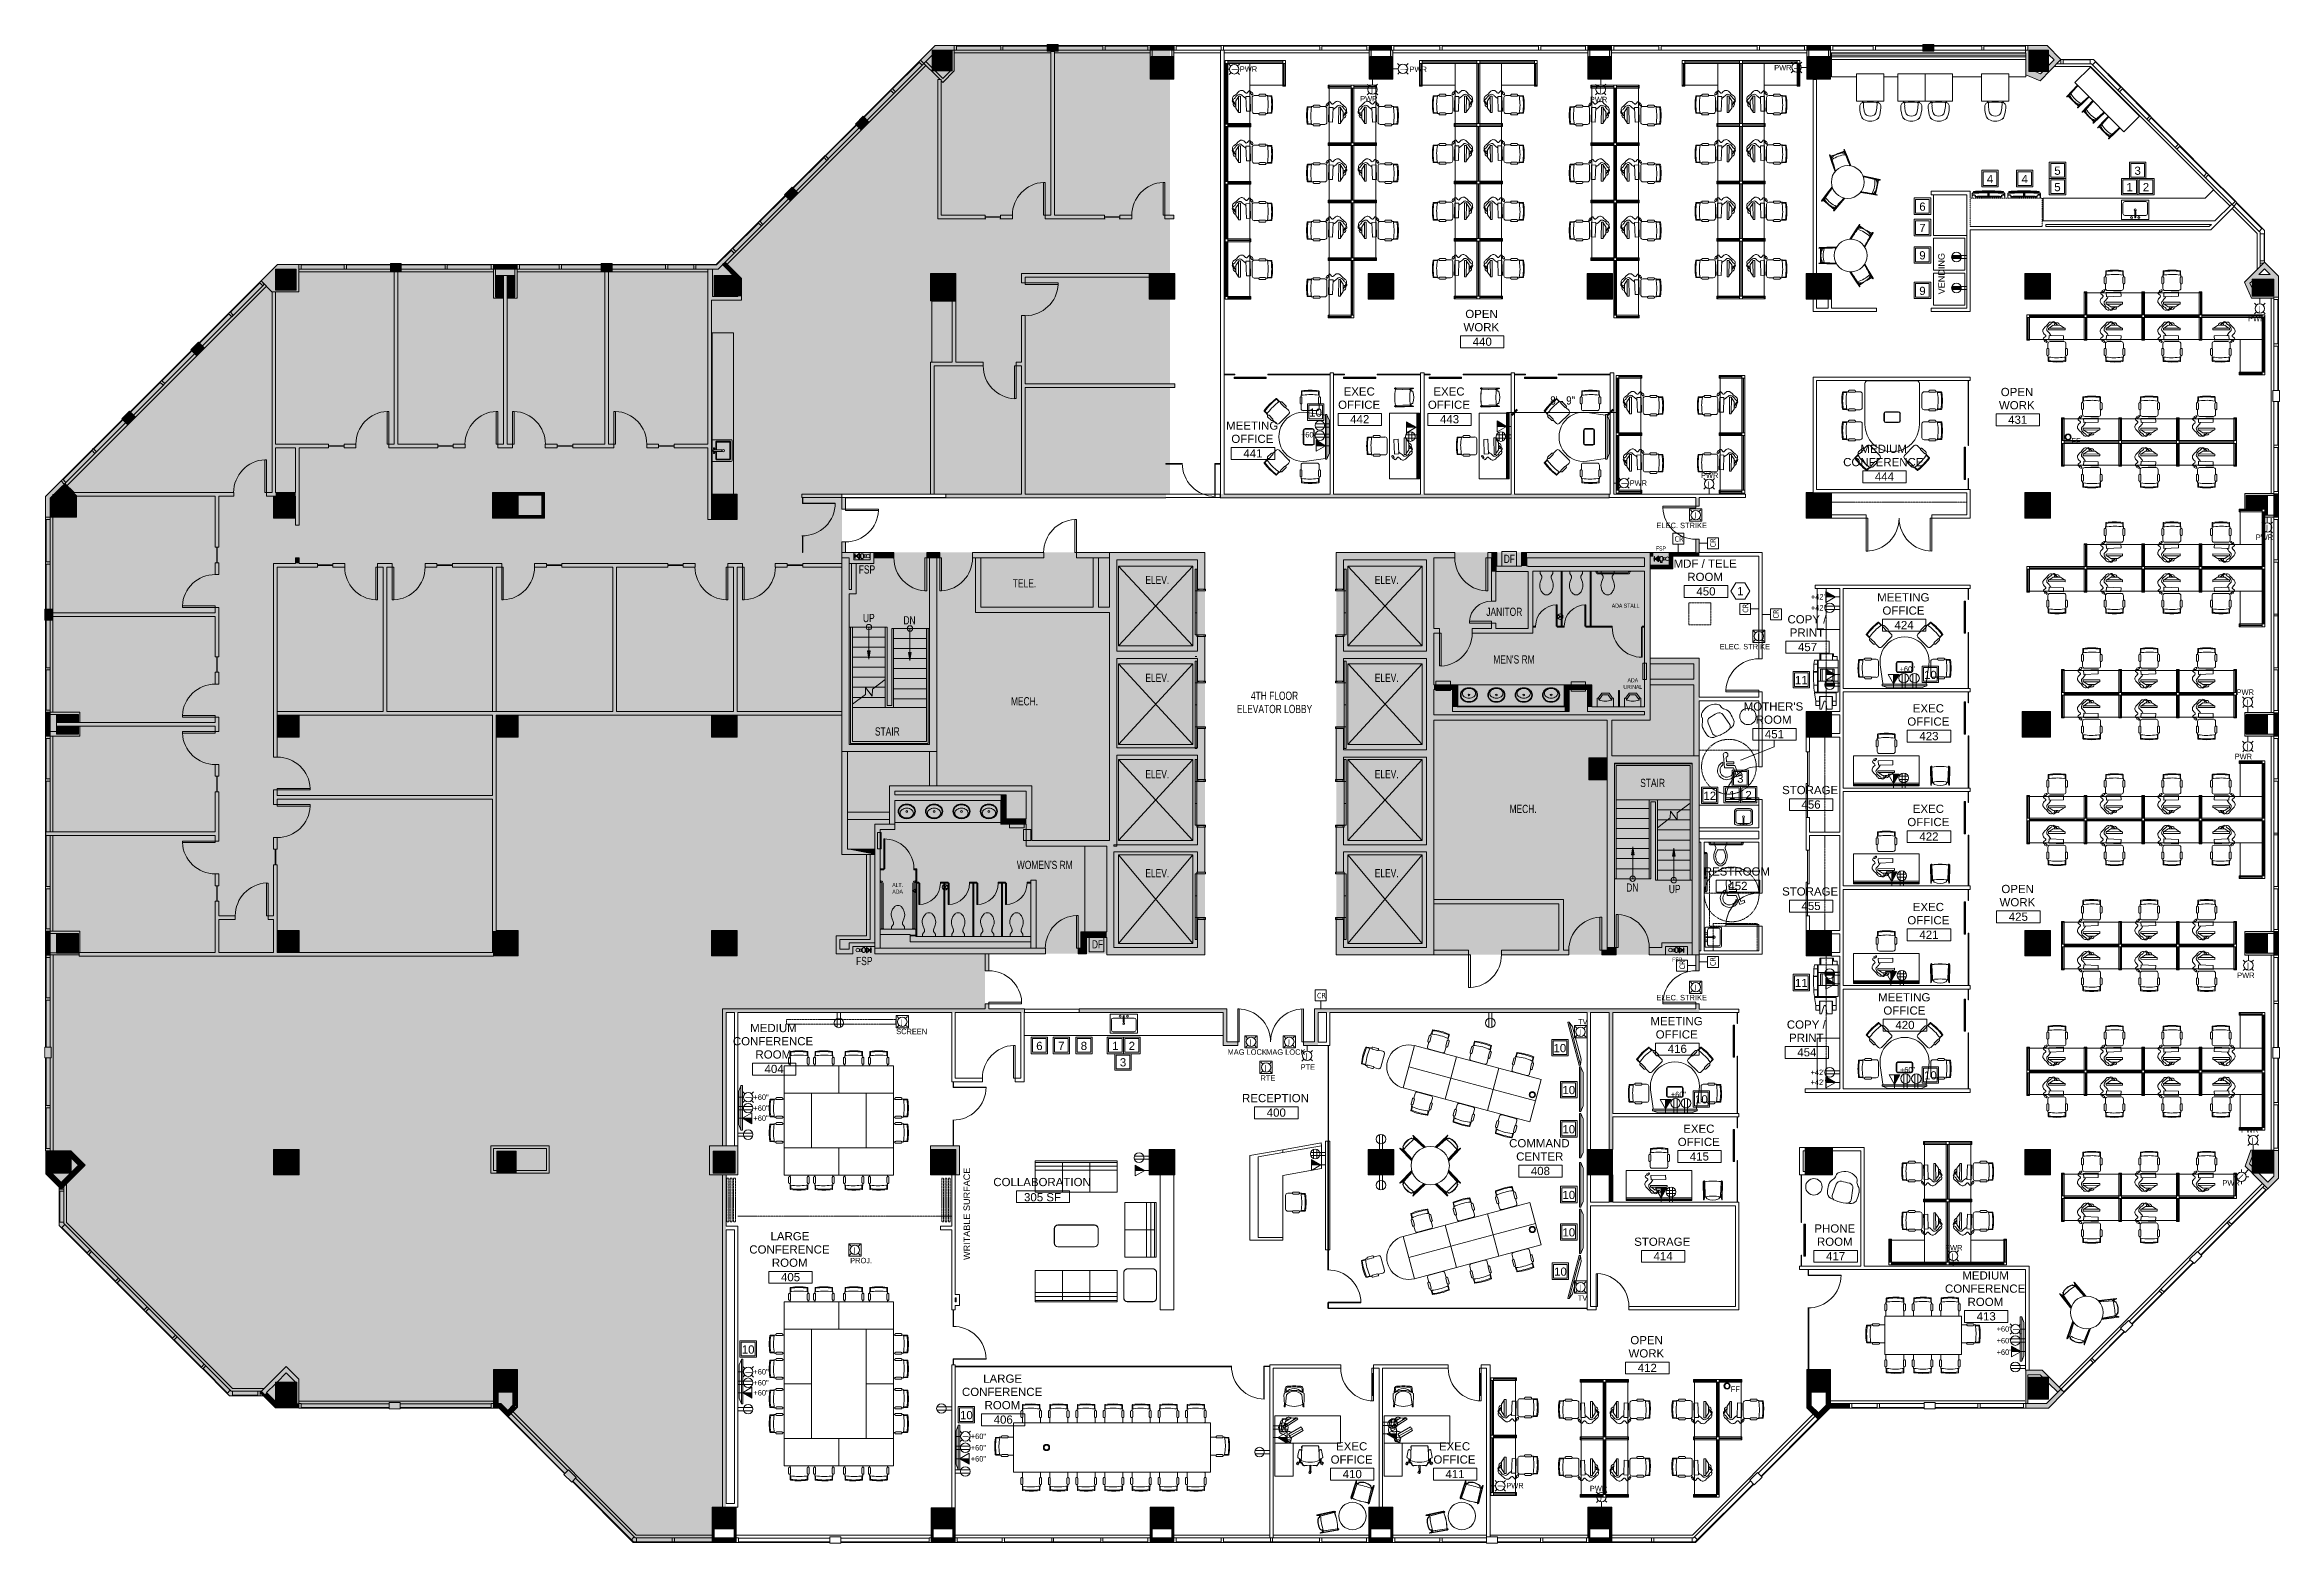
# Model space of a CAD drawing. Header units: inches. Extents: x 1 to 4333, y -575 to 1753.
# Drawn here: x 1000 to 3450, y 110 to 1753 of the extents above; entities that cross this region are included whole.
import ezdxf

# ---------------------------------------------------------------- set-up
doc = ezdxf.new("R2010")
doc.units = ezdxf.units.IN
doc.header["$MEASUREMENT"] = 0
doc.linetypes.add('Hidden 1_8_', pattern=[0.1875, 0.125, -0.0625])
doc.linetypes.add('Overhead', pattern=[0.15625, 0.09375, -0.0625])
for name, color, linetype, lineweight in [('820 1st St NE_04_Clean_dwg', 8, 'Continuous', 9), ('A-ANNO-DIMS', 211, 'Continuous', 9), ('A-ANNO-DIMS-96', 211, 'Continuous', 9), ('A-ANNO-NOTE', 131, 'Continuous', 20), ('A-AREA-IDEN', 2, 'Continuous', 20), ('A-DETL', 90, 'Continuous', 9), ('A-DETL-GENF', 92, 'Continuous', 9), ('A-DETL-HDLN', 90, 'Hidden 1_8_', 9), ('A-DETL-MEDM', 33, 'Continuous', 9), ('A-DETL-THIN', 151, 'Continuous', 9), ('A-DOOR', 31, 'Continuous', 13), ('A-DOOR-FRAM', 31, 'Continuous', 9), ('A-DOOR-GLAZ', 31, 'Continuous', 9), ('A-GLAZ', 151, 'Continuous', 13), ('A-GLAZ-CURT', 52, 'Continuous', 9), ('A-WALL', 113, 'Continuous', 50), ('A-WALL-PATT', 111, 'Continuous', 13), ('E-COMM-IDEN', 2, 'Continuous', 9), ('E-ELEC-FIXT-IDEN', 2, 'Continuous', 9), ('G-ANNO-TEXT', 231, 'Continuous', 9), ('G-IMPT', 8, 'Continuous', 9), ('I-FURN', 30, 'Continuous', 9), ('I-FURN-PNLS', 30, 'Continuous', 9), ('I-WALL', 2, 'Continuous', 13), ('IRF-ANNO-TEXT', 250, 'Continuous', 9), ('IRF-COLUMN', 250, 'Continuous', 9), ('IRF-COLUMN-HATCH', 250, 'Continuous', 9), ('IRF-DOOR', 250, 'Continuous', 9), ('IRF-ELEVATOR', 250, 'Continuous', 9), ('IRF-ENG-PLUMBING-FIXTURE', 250, 'Continuous', 9), ('IRF-MILLWORK', 250, 'Continuous', 9), ('IRF-STAIR-RAMP', 250, 'Continuous', 9), ('IRF-WALL-FULL-HT', 250, 'Continuous', 9), ('IRF-WALL-FULL-HT-HATCH', 250, 'Continuous', 9), ('IRF-WALL-PART-HT', 250, 'Continuous', 9), ('IRF-WINDOW', 250, 'Continuous', 9), ('P-SANR-FIXT', 6, 'Continuous', 13), ('Q-CASE', 31, 'Continuous', 9), ('Q-SPCQ', 91, 'Continuous', 9), ('S-COLS', 52, 'Continuous', 13)]:
    doc.layers.add(name, color=color, linetype=linetype, lineweight=lineweight)
doc.styles.add('Arial', font='arial.ttf', dxfattribs={"height": 9})
doc.styles.add('Arial_2', font='arial.ttf', dxfattribs={"width": 0.85, "height": 6})
doc.styles.add('Arial_3', font='arial.ttf', dxfattribs={"height": 7.125})
doc.styles.add('Arial_4', font='arial.ttf', dxfattribs={"width": 0.85, "height": 9})
doc.styles.add('Swis721 LtCn BT', font='swisscl.ttf', dxfattribs={"height": 9})
doc.styles.add('Swis721 LtCn BT_1', font='swisscl.ttf', dxfattribs={"height": 4.5})
doc.styles.add('Tahoma', font='tahoma.ttf', dxfattribs={"height": 6})
doc.styles.add('Tahoma_1', font='tahoma.ttf', dxfattribs={"width": 0.85, "height": 6})
doc.dimstyles.new('Linear_-_3_32__Arial__85_-_1_2__Tolerance', dxfattribs={"dimscale": 12, "dimtxt": 9.182335, "dimasz": 0.5, "dimexe": 0.75, "dimexo": 0.5, "dimgap": 0.5, "dimtad": 1, "dimdec": 1, "dimrnd": 0.5, "dimzin": 3, "dimdsep": 46, "dimlunit": 4, "dimtxsty": 'Arial_4', "dimblk1": 'OBLIQUE', "dimblk2": 'OBLIQUE', "dimsah": 1, "dimcen": 0.09, "dimdle": 0.75, "dimazin": 0, "dimtfac": 1, "dimtdec": 4, "dimtix": 1, "dimtmove": 0, "dimatfit": 3, "dimfxl": 1, "dimtvp": 1, "dimfrac": 2, "dimtolj": 1, "dimtzin": 0, "dimarcsym": 2})

msp = doc.modelspace()

# ---------------------------------------------------------------- texts
at = {"layer": 'A-ANNO-NOTE', "lineweight": 9, "char_height": 6, "attachment_point": 1}
for s, insert, width, rotation, style in [('J', (2300.85, 1724.69), 3.939, 90, 'Tahoma'), ('J', (2485.78, 1725.19), 3.939, 90, 'Tahoma'), ('J', (2917.5, 1726.21), 3.939, 90, 'Tahoma'), ('J', (2728.1, 1270.93), 3.939, 90, 'Tahoma'), ('CR', (2825.58, 1202.08), 10.0444, 90, 'Tahoma_1'), ('CR', (2861.23, 1130.39), 10.0444, 90, 'Tahoma_1'), ('CR', (2894.58, 1124.08), 10.0444, 90, 'Tahoma_1'), ('CR', (2791.98, 739.39), 10.0444, 90, 'Tahoma_1'), ('CR', (2825.58, 743.08), 10.0444, 90, 'Tahoma_1'), ('J', (1767.92, 597.7), 3.939, 90, 'Tahoma'), ('J', (3409.07, 515.13), 3.939, 315, 'Tahoma'), ('J', (3157.39, 343.45), 3.939, 90, 'Tahoma'), ('J', (1767.92, 296.7), 3.939, 90, 'Tahoma'), ('J', (2006.01, 225.96), 3.939, 90, 'Tahoma'), ('J', (2592.49, 171.88), 3.939, 90, 'Tahoma')]:
    msp.add_mtext(s, dxfattribs=dict(at, insert=insert, width=width, rotation=rotation, style=style))
at = {"layer": 'A-ANNO-NOTE', "lineweight": 9, "attachment_point": 1}
for s, insert, char_height, width, style in [('J', (2453.85, 1706.8), 6, 3.939, 'Tahoma'), ('J', (2704.14, 1706.8), 6, 3.939, 'Tahoma'), ('5', (3202.83, 1619.44), 9, 8.484, 'Arial'), ('3', (3290.69, 1619.44), 9, 8.484, 'Arial'), ('4', (3128.9, 1610.39), 9, 8.484, 'Arial'), ('4', (3166.93, 1610.39), 9, 8.484, 'Arial'), ('5', (3202.83, 1601.44), 9, 8.484, 'Arial'), ('1', (3281.83, 1601.44), 9, 8.484, 'Arial'), ('2', (3299.83, 1601.44), 9, 8.484, 'Arial'), ('6', (3054.8, 1580.05), 9, 8.484, 'Arial'), ('7', (3054.8, 1556.69), 9, 8.484, 'Arial'), ('9', (3054.8, 1526.69), 9, 8.484, 'Arial'), ('9', (3054.8, 1487.69), 9, 8.484, 'Arial'), ('J', (3426.75, 1466.8), 6, 3.939, 'Tahoma'), ('10', (2386, 1354.27), 9, 16.968, 'Arial'), ('J', (2822.71, 1274.38), 6, 3.939, 'Tahoma'), ('J', (2808.11, 1240.26), 6, 3.939, 'Tahoma'), ('J', (3434.93, 1226.8), 6, 3.939, 'Tahoma'), ('CR', (2786.56, 1214.17), 6, 10.0444, 'Tahoma_1'), ('1', (2855.11, 1158.51), 9, 8.484, 'Arial'), ('J', (2877.36, 1107.38), 6, 3.939, 'Tahoma'), ('11', (2918.5, 1061.03), 9, 16.968, 'Arial'), ('10', (3060, 1066.76), 9, 16.968, 'Arial'), ('J', (3413.25, 1035.08), 6, 3.939, 'Tahoma'), ('J', (3413.72, 986.8), 6, 3.939, 'Tahoma'), ('12', (2818.11, 934.2), 9, 16.968, 'Arial'), ('1', (2846.18, 935), 9, 8.484, 'Arial'), ('3', (2855.07, 953), 9, 8.484, 'Arial'), ('2', (2864.18, 935), 9, 8.484, 'Arial'), ('J', (3414.2, 746.8), 6, 3.939, 'Tahoma'), ('CR', (2394.56, 713.67), 6, 10.0444, 'Tahoma_1'), ('J', (2808.11, 722.63), 6, 3.939, 'Tahoma'), ('11', (2918.5, 729.03), 9, 16.968, 'Arial'), ('J', (1938.33, 684.76), 6, 3.939, 'Tahoma'), ('J', (2320.61, 662.76), 6, 3.939, 'Tahoma'), ('J', (2362.61, 662.76), 6, 3.939, 'Tahoma'), ('J', (2681.98, 673.84), 6, 3.939, 'Tahoma'), ('6', (2086.68, 660.02), 9, 8.484, 'Arial'), ('7', (2110.68, 660.02), 9, 8.484, 'Arial'), ('8', (2135.49, 660.02), 9, 8.484, 'Arial'), ('1', (2170, 660.02), 9, 8.484, 'Arial'), ('3', (2178.38, 642.02), 9, 8.484, 'Arial'), ('2', (2188, 660.02), 9, 8.484, 'Arial'), ('J', (2382.1, 647.73), 6, 3.939, 'Tahoma'), ('10', (2653.77, 657.61), 9, 16.968, 'Arial'), ('J', (2337.11, 634.64), 6, 3.939, 'Tahoma'), ('10', (3060, 627.76), 9, 16.968, 'Arial'), ('10', (2663.54, 611.63), 9, 16.968, 'Arial'), ('10', (2808.92, 601.44), 9, 16.968, 'Arial'), ('10', (2663.54, 568.63), 9, 16.968, 'Arial'), ('J', (3419.06, 555.08), 6, 3.939, 'Tahoma'), ('10', (2663.54, 496.63), 9, 16.968, 'Arial'), ('10', (2663.54, 455.63), 9, 16.968, 'Arial'), ('J', (1886.33, 434.71), 6, 3.939, 'Tahoma'), ('J', (3090.32, 428.04), 6, 3.939, 'Tahoma'), ('10', (2654.4, 412.59), 9, 16.968, 'Arial'), ('J', (2681.98, 393.84), 6, 3.939, 'Tahoma'), ('10', (1763.87, 327.18), 9, 16.968, 'Arial'), ('10', (2003.12, 255.26), 9, 16.968, 'Arial'), ('J', (2704.66, 163.74), 6, 3.939, 'Tahoma')]:
    msp.add_mtext(s, dxfattribs=dict(at, insert=insert, char_height=char_height, width=width, style=style))
at = {"layer": 'A-AREA-IDEN', "lineweight": 9, "char_height": 9, "attachment_point": 1, "style": 'Arial'}
for s, insert, width in [('WORK', (2555.08, 1447.9), 48.783), ('OPEN', (2557.08, 1462.4), 43.935), ('440', (2565.18, 1432), 25.452), ('EXEC', (2423.67, 1377.4), 41.814), ('EXEC', (2522.1, 1377.4), 41.814), ('OPEN', (3144.15, 1376.85), 43.935), ('OFFICE', (2417.67, 1362.9), 56.358), ('OFFICE', (2516.1, 1362.9), 56.358), ('WORK', (3142.15, 1362.35), 48.783), ('MEETING', (2294.83, 1340), 70.296), ('OFFICE', (2300.58, 1325.5), 56.358), ('442', (2430.89, 1347.01), 25.452), ('443', (2529.32, 1347.01), 25.452), ('431', (3152.25, 1346.46), 25.452), ('441', (2313.8, 1309.61), 25.452), ('CONFERENCE', (2971.37, 1300.02), 108.474), ('MEDIUM', (2990.37, 1314.52), 62.721), ('444', (3006.1, 1284.13), 25.452), ('MDF / TELE', (2785.46, 1188.7), 84.84), ('ROOM', (2800.46, 1174.2), 48.48), ('450', (2810.43, 1158.3), 25.452), ('MEETING', (3008.68, 1151.74), 70.296), ('COPY /', (2910.32, 1127.66), 52.116), ('OFFICE', (3014.43, 1137.24), 56.358), ('PRINT', (2912.82, 1113.16), 46.056), ('424', (3027.64, 1121.35), 25.452), ('457', (2921.79, 1097.27), 25.452), ("MOTHER'S", (2862.31, 1032.16), 80.598), ('EXEC', (3047.68, 1030.05), 41.814), ('ROOM', (2875.56, 1017.66), 48.48), ('OFFICE', (3041.68, 1015.55), 56.358), ('451', (2885.52, 1001.76), 25.452), ('423', (3054.9, 999.66), 25.452), ('STORAGE', (2904.43, 940.52), 75.75), ('456', (2925.64, 924.64), 25.452), ('EXEC', (3047.68, 919.95), 41.814), ('OFFICE', (3041.68, 905.45), 56.358), ('422', (3054.9, 889.56), 25.452), ('RESTROOM', (2818.54, 851.27), 89.688), ('452', (2845.52, 835.39), 25.452), ('STORAGE', (2904.43, 829.33), 75.75), ('455', (2925.64, 813.45), 25.452), ('EXEC', (3047.68, 812.27), 41.814), ('WORK', (3142.81, 817.54), 48.783), ('OPEN', (3144.81, 832.04), 43.935), ('OFFICE', (3041.68, 797.77), 56.358), ('425', (3152.91, 801.65), 25.452), ('421', (3054.9, 781.87), 25.452), ('MEETING', (3009.68, 713.33), 70.296), ('MEETING', (2760.08, 687.15), 70.296), ('OFFICE', (3015.43, 698.83), 56.358), ('CONFERENCE', (1754.14, 665.14), 108.474), ('MEDIUM', (1773.14, 679.64), 62.721), ('OFFICE', (2765.83, 672.65), 56.358), ('COPY /', (2909.61, 683.42), 52.116), ('PRINT', (2912.11, 668.92), 46.056), ('420', (3028.64, 682.94), 25.452), ('ROOM', (1778.89, 650.64), 48.48), ('416', (2779.04, 656.76), 25.452), ('454', (2921.07, 653.03), 25.452), ('404', (1788.86, 634.78), 25.452), ('RECEPTION', (2312.31, 602.83), 89.991), ('400', (2339.4, 586.95), 25.452), ('EXEC', (2796.02, 569.24), 41.814), ('COMMAND', (2605.13, 553.32), 82.113), ('OFFICE', (2790.02, 554.74), 56.358), ('CENTER', (2612.88, 538.82), 63.63), ('408', (2628.97, 522.93), 25.452), ('415', (2803.24, 538.85), 25.452), ('COLLABORATION', (2039.64, 510.8), 131.199), ('305 SF', (2073.31, 494.15), 49.389), ('LARGE', (1795.39, 451.38), 52.419), ('STORAGE', (2742.25, 445.37), 75.75), ('PHONE', (2939.86, 459.89), 55.146), ('ROOM', (2942.61, 445.39), 48.48), ('CONFERENCE', (1772.14, 436.88), 108.474), ('ROOM', (1796.89, 422.38), 48.48), ('414', (2763.46, 429.49), 25.452), ('417', (2952.59, 429.49), 25.452), ('405', (1806.86, 406.51), 25.452), ('CONFERENCE', (3082.96, 393.93), 108.474), ('MEDIUM', (3101.96, 408.43), 62.721), ('ROOM', (3107.71, 379.43), 48.48), ('413', (3117.68, 363.57), 25.452), ('WORK', (2736.03, 322.97), 48.783), ('OPEN', (2738.03, 337.47), 43.935), ('LARGE', (2028.54, 295.25), 52.419), ('412', (2746.13, 307.08), 25.452), ('CONFERENCE', (2005.29, 280.75), 108.474), ('ROOM', (2030.04, 266.25), 48.48), ('406', (2040.01, 250.38), 25.452), ('EXEC', (2415.44, 221.07), 41.814), ('EXEC', (2528.18, 221.07), 41.814), ('OFFICE', (2409.44, 206.57), 56.358), ('OFFICE', (2522.18, 206.57), 56.358), ('410', (2422.66, 190.68), 25.452), ('411', (2535.39, 190.68), 25.452)]:
    msp.add_mtext(s, dxfattribs=dict(at, insert=insert, width=width))
at = {"layer": 'E-COMM-IDEN', "char_height": 6, "width": 18.0285, "attachment_point": 1, "style": 'Arial_2'}
for s, insert in [('+42"', (2935.99, 1150.79)), ('+42"', (2935.62, 618.69)), ('+60"', (1776.64, 579.31)), ('+60"', (3139.62, 322.79)), ('+60"', (1776.64, 278.31)), ('+60"', (2014.91, 205.9))]:
    msp.add_mtext(s, dxfattribs=dict(at, insert=insert))
at = {"layer": 'E-ELEC-FIXT-IDEN', "char_height": 6, "attachment_point": 1, "style": 'Arial_2'}
for s, insert, width in [('PWR', (2309.88, 1729.33), 21.6342), ('PWR', (2495.95, 1729.09), 21.6342), ('PWR', (2895.75, 1730.86), 21.6342), ('PWR', (2441.85, 1696.8), 21.6342), ('PWR', (2693.7, 1695.98), 21.6342), ('PWR', (3415.28, 1455.88), 21.6342), ('+60"', (2376.95, 1328.52), 18.0285), ('FF', (3221.57, 1321.99), 10.8171), ('PWR', (2737.32, 1275.52), 21.6342), ('PWR', (2815.52, 1284), 21.6342), ('ELEC. STRIKE', (2766.73, 1229.08), 60.2667), ('PWR', (3423.75, 1216.14), 21.6342), ('+42"', (2935.99, 1138.77), 18.0285), ('ELEC. STRIKE', (2835.98, 1096.2), 60.2667), ('+60"', (3033.23, 1071.56), 18.0285), ('PWR', (3402.67, 1046.36), 21.6342), ('PWR', (3400.59, 975.82), 21.6342), ('PWR', (3403.34, 735.92), 21.6342), ('ELEC. STRIKE', (2766.73, 711.45), 60.2667), ('SCREEN', (1933.16, 674.38), 37.0872), ('TV', (2680.68, 685), 11.3322), ('MAG LOCK', (2296.47, 651.79), 47.1316), ('MAG LOCK', (2338.81, 651.79), 47.1316), ('RTE', (2332.56, 623.32), 17.7709), ('PTE', (2376.57, 635.34), 17.2558), ('+42"', (2935.62, 629.52), 18.0285), ('+60"', (3033.61, 632.29), 18.0285), ('+60"', (1776.64, 602.29), 18.0285), ('+60"', (1776.64, 590.29), 18.0285), ('+60"', (2782.42, 605.26), 18.0285), ('PWR', (3407.6, 566.38), 21.6342), ('PWR', (3387.15, 508.36), 21.6342), ('PROJ.', (1882.75, 423.19), 26.5276), ('PWR', (3083.13, 437.26), 21.6342), ('TV', (2680.43, 382.22), 11.3322), ('+60"', (3139.62, 348.18), 18.0285), ('+60"', (3139.62, 335.4), 18.0285), ('+60"', (1776.64, 301.29), 18.0285), ('+60"', (1776.64, 289.29), 18.0285), ('FF', (2848.13, 282.18), 10.8171), ('+60"', (2014.91, 230.55), 18.0285), ('+60"', (2014.91, 218), 18.0285), ('PWR', (2602, 176.53), 21.6342), ('PWR', (2693.67, 173.3), 21.6342)]:
    msp.add_mtext(s, dxfattribs=dict(at, insert=insert, width=width))
at = {"layer": 'G-ANNO-TEXT', "color": 7, "char_height": 7.125, "attachment_point": 1, "rotation": 90, "style": 'Arial_3'}
for s, insert, width in [('VENDING', (3075.52, 1479.38), 55.146), ('WRITABLE SURFACE', (2006.98, 420.84), 123.927)]:
    msp.add_mtext(s, dxfattribs=dict(at, insert=insert, width=width))

# ---------------------------------------------------------------- blocks, each defined once
blk = doc.blocks.new('Single-Flush - 36_ x 96_-2566536-New Construction - Tel_Data_Elec Plan')
at = {"layer": 'A-DOOR', "color": 10, "lineweight": 20}
for p, q in [((16.2, -2), (16.2, -38)), ((18, -2), (16.2, -2)), ((18, -2), (18, -38)), ((18, -38), (16.2, -38))]:
    blk.add_line(p, q, dxfattribs=at)
at = {"layer": 'A-DOOR', "lineweight": 9}
blk.add_arc((18, -2), 36.1, 180, 267.2188, dxfattribs=at)
blk = doc.blocks.new('Single-Flush - 36_ x 96_-2566598-New Construction - Tel_Data_Elec Plan')
at = {"layer": 'A-DOOR', "color": 10, "lineweight": 20}
for p, q in [((16.2, 2), (16.2, 38)), ((18, 38), (16.2, 38)), ((18, 2), (18, 38)), ((18, 2), (16.2, 2))]:
    blk.add_line(p, q, dxfattribs=at)
at = {"layer": 'A-DOOR', "lineweight": 9}
blk.add_arc((18, 2), 36.1, 92.7812, 180, dxfattribs=at)
blk = doc.blocks.new('Double-Flush - 72_ x 84_-2566513-New Construction - Tel_Data_Elec Plan')
at = {"layer": 'A-DOOR', "color": 10, "lineweight": 20}
for p, q in [((-36, 38), (-34.3, 38)), ((-36, 2), (-36, 38)), ((-34.3, 2), (-34.3, 38)), ((34.2, 2), (34.2, 38)), ((36, 2), (36, 38)), ((-36, 2), (-34.3, 2)), ((36, 2), (34.2, 2))]:
    blk.add_line(p, q, dxfattribs=at)
at = {"layer": 'A-DOOR', "lineweight": 9}
for centre, start, end in [((-36, 2), 0, 90), ((36, 2), 90, 180)]:
    blk.add_arc(centre, 36, start, end, dxfattribs=at)
blk = doc.blocks.new('Single-Flush - 36_ x 96_-2393538-New Construction - Tel_Data_Elec Plan')
at = {"layer": 'A-DOOR', "color": 10, "lineweight": 20}
for p, q in [((16.2, -1.9), (16.2, -37.9)), ((18, -1.9), (16.2, -1.9)), ((18, -1.9), (18, -37.9)), ((18, -37.9), (16.2, -37.9))]:
    blk.add_line(p, q, dxfattribs=at)
at = {"layer": 'A-DOOR', "lineweight": 9}
blk.add_arc((18, -1.9), 36.1, 180, 267.2188, dxfattribs=at)
blk = doc.blocks.new('System Panel - Glazed-2610438-New Construction - Tel_Data_Elec Plan')
at = {"layer": 'A-GLAZ-CURT', "color": 10, "lineweight": 20}
for p, q in [((28.7, 0.2), (-28.7, 0.2)), ((-28.7, 0.2), (-28.7, -0.3)), ((28.7, -0.3), (28.7, 0.2)), ((-28.7, -0.3), (28.7, -0.3))]:
    blk.add_line(p, q, dxfattribs=at)
blk = doc.blocks.new('System Panel - Glazed-2610409-New Construction - Tel_Data_Elec Plan')
at = {"layer": 'A-GLAZ-CURT', "color": 10, "lineweight": 20}
for p, q in [((30.75, 0.25), (-30.75, 0.25)), ((-30.75, 0.25), (-30.75, -0.25)), ((30.75, -0.25), (30.75, 0.25)), ((-30.75, -0.25), (30.75, -0.25))]:
    blk.add_line(p, q, dxfattribs=at)
blk = doc.blocks.new('CWDR_Single Sliding DOOR - 3_5_-2610408-New Construction - Tel_Data_Elec Plan')
at = {"layer": 'A-DOOR-FRAM'}
for p, q in [((16.25, -3), (-19, -3)), ((-19, -3), (-19, -3.5625)), ((-19, -3.9375), (-19, -4.5)), ((-19, -4.5), (16.25, -4.5)), ((16.25, -3), (16.25, -3.5625)), ((16.25, -3.9375), (16.25, -4.5))]:
    blk.add_line(p, q, dxfattribs=at)
at = {"layer": 'A-DOOR-GLAZ', "color": 10, "lineweight": 20}
for p, q in [((-19, -3.5625), (16.25, -3.5625)), ((-19, -3.9375), (-19, -3.5625)), ((16.25, -3.9375), (-19, -3.9375)), ((16.25, -3.5625), (16.25, -3.9375))]:
    blk.add_line(p, q, dxfattribs=at)
blk = doc.blocks.new('System Panel - Glazed-2610328-New Construction - Tel_Data_Elec Plan')
at = {"layer": 'A-GLAZ-CURT', "color": 10, "lineweight": 20}
for p, q in [((6, 0.25), (-6, 0.25)), ((-6, 0.25), (-6, -0.25)), ((6, -0.25), (6, 0.25)), ((-6, -0.25), (6, -0.25))]:
    blk.add_line(p, q, dxfattribs=at)
blk = doc.blocks.new('CWDR_Single Sliding DOOR - 3_5_-2610327-New Construction - Tel_Data_Elec Plan')
at = {"layer": 'A-DOOR-FRAM'}
for p, q in [((-19, 3.9375), (-19, 4.5)), ((-19, 4.5), (16.25, 4.5)), ((-19, 3), (-19, 3.5625)), ((16.25, 3), (-19, 3)), ((16.25, 3.9375), (16.25, 4.5)), ((16.25, 3), (16.25, 3.5625))]:
    blk.add_line(p, q, dxfattribs=at)
at = {"layer": 'A-DOOR-GLAZ', "color": 10, "lineweight": 20}
for p, q in [((16.25, 3.9375), (-19, 3.9375)), ((-19, 3.9375), (-19, 3.5625)), ((-19, 3.5625), (16.25, 3.5625)), ((16.25, 3.5625), (16.25, 3.9375))]:
    blk.add_line(p, q, dxfattribs=at)
blk = doc.blocks.new('System Panel - Glazed-2458939-New Construction - Tel_Data_Elec Plan')
at = {"layer": 'A-GLAZ-CURT', "color": 10, "lineweight": 20}
for p, q in [((9.0625, 0.25), (-9.0625, 0.25)), ((-9.0625, 0.25), (-9.0625, -0.25)), ((9.0625, -0.25), (9.0625, 0.25)), ((-9.0625, -0.25), (9.0625, -0.25))]:
    blk.add_line(p, q, dxfattribs=at)
blk = doc.blocks.new('storefront - glass swinging - SNGL - GLASS - OFFICE DOORS-2458940-New Construction - Tel_Data_Elec Plan')
at = {"layer": 'A-DETL-GENF'}
for p, q in [((18, 0.2), (17.5, 0.2)), ((17.5, 0.2), (17.5, -35.8)), ((18, 0.2), (18, -35.8))]:
    blk.add_line(p, q, dxfattribs=at)
blk.add_arc((18, 0.2), 36, 179.2042, 270, dxfattribs=at)
blk = doc.blocks.new('System Panel - Glazed-2411095-New Construction - Tel_Data_Elec Plan')
at = {"layer": 'A-GLAZ-CURT', "color": 10, "lineweight": 20}
for p, q in [((3, 0.25), (-3, 0.25)), ((-3, 0.25), (-3, -0.25)), ((3, -0.25), (3, 0.25)), ((-3, -0.25), (3, -0.25))]:
    blk.add_line(p, q, dxfattribs=at)
blk = doc.blocks.new('Benching - 6_-0_ bench-2529320-New Construction - Tel_Data_Elec Plan')
at = {"layer": 'I-FURN-PNLS'}
for p, q in [((27.7, 50.4), (27.7, 49.2)), ((28.6, 54.7), (28.6, 50.9)), ((46.7, 50.9), (46.7, 54.8)), ((47.4, 49), (47.4, 50.4)), ((73.5, 31.5), (1.5, 31.5)), ((1.5, 31.5), (1.5, 1.5)), ((25.9, 28.6), (24.1, 27.9)), ((25, 26.2), (26.6, 27.4)), ((26.4, 48.1), (26.4, 42.5)), ((27.7, 41.4), (27.7, 36.3)), ((28.6, 42.5), (28.6, 48.1)), ((28.7, 25.9), (44.7, 26.4)), ((28.9, 21.2), (28.7, 25.9)), ((30, 34), (45.2, 34)), ((44.7, 26.4), (44.9, 21.8)), ((46.8, 48.1), (46.8, 42.5)), ((47.4, 36.4), (47.4, 41.5)), ((49, 42.5), (49, 48.1)), ((73.5, 1.5), (73.5, 31.5)), ((73.5, 1.5), (1.5, 1.5)), ((1.5, 1.5), (1.5, 0.2)), ((73.5, 0.2), (1.5, 0.2)), ((1.5, 0.2), (1.5, -0.3)), ((46.5, 15.2), (28.4, 15.1)), ((28.4, 15.1), (28.4, 13.1)), ((28.4, 13.1), (46.5, 13.2)), ((44.9, 21.8), (28.9, 21.2)), ((29.2, 13.1), (33.5, 10.1)), ((33.5, 10.1), (41.4, 10.2)), ((41.4, 10.2), (45.8, 13.2)), ((46.5, 13.2), (46.5, 15.2)), ((73.5, 0.2), (73.5, 1.5)), ((73.5, -0.3), (73.5, 0.2)), ((1.5, -0.3), (73.5, -0.3)), ((1.5, -0.3), (1.5, -1.5)), ((1.5, -1.5), (73.5, -1.5)), ((73.5, -1.5), (73.5, -0.3))]:
    blk.add_line(p, q, dxfattribs=at)
at = {"layer": 'I-FURN-PNLS', "flags": 128}
for points in [[(28.6, 48.1), (28.6, 48.1), (28.6, 48.2), (28.6, 48.2), (28.5, 48.3), (28.5, 48.3), (28.5, 48.4), (28.5, 48.4), (28.5, 48.4), (28.5, 48.5), (28.5, 48.5), (28.5, 48.6), (28.4, 48.6), (28.4, 48.6), (28.4, 48.7), (28.4, 48.7), (28.3, 48.7), (28.3, 48.8), (28.3, 48.8), (28.3, 48.8), (28.2, 48.9), (28.2, 48.9), (28.2, 48.9), (28.1, 49), (28.1, 49), (28.1, 49), (28, 49), (28, 49.1), (28, 49.1), (27.9, 49.1), (27.9, 49.1), (27.8, 49.1), (27.8, 49.1), (27.8, 49.1), (27.7, 49.2), (27.7, 49.2), (27.6, 49.2), (27.6, 49.2), (27.5, 49.2), (27.5, 49.2), (27.5, 49.2), (27.4, 49.2), (27.4, 49.2), (27.3, 49.2), (27.3, 49.2), (27.2, 49.2), (27.2, 49.1), (27.2, 49.1), (27.1, 49.1), (27.1, 49.1), (27, 49.1), (27, 49.1), (27, 49), (26.9, 49), (26.9, 49), (26.8, 49), (26.8, 48.9), (26.8, 48.9), (26.7, 48.9), (26.7, 48.9), (26.7, 48.8), (26.7, 48.8), (26.6, 48.8), (26.6, 48.7), (26.6, 48.7), (26.6, 48.7), (26.5, 48.6), (26.5, 48.6), (26.5, 48.5), (26.5, 48.5), (26.5, 48.5), (26.4, 48.4), (26.4, 48.4), (26.4, 48.3), (26.4, 48.3), (26.4, 48.3), (26.4, 48.2), (26.4, 48.2), (26.4, 48.1), (26.4, 48.1)], [(28.1, 55.2), (28.1, 54.6), (28.1, 54), (28.1, 53.5), (28.1, 53), (28.1, 52.6), (28.1, 52.2), (28.1, 51.9), (28.1, 51.7), (28.1, 51.5), (28.1, 51.4), (28.1, 51.4), (28.1, 51.4)], [(28.1, 51.4), (28.1, 51.4), (28.1, 51.5), (28.1, 51.6)], [(28.6, 50.9), (28.5, 50.9), (28.5, 50.9), (28.5, 50.9), (28.5, 50.9), (28.5, 50.9), (28.4, 50.9), (28.4, 50.9), (28.4, 50.9), (28.4, 50.9), (28.4, 50.9), (28.4, 50.9), (28.3, 50.9), (28.3, 50.9), (28.3, 50.9), (28.3, 51), (28.3, 51), (28.3, 51), (28.2, 51), (28.2, 51), (28.2, 51), (28.2, 51), (28.2, 51.1), (28.2, 51.1), (28.2, 51.1), (28.1, 51.1), (28.1, 51.1), (28.1, 51.1), (28.1, 51.2), (28.1, 51.2), (28.1, 51.2), (28.1, 51.2), (28.1, 51.2), (28.1, 51.3), (28.1, 51.3), (28.1, 51.3), (28.1, 51.3), (28.1, 51.3), (28.1, 51.4), (28.1, 51.4), (28.1, 51.4)], [(46.7, 50.9), (44.6, 51.2), (42.5, 51.4), (40.4, 51.6), (38.3, 51.7), (36.2, 51.6), (34, 51.5), (31.9, 51.3), (29.8, 51.1), (28.6, 50.9)], [(47.2, 51.4), (47.2, 51.4), (47.2, 51.4), (47.2, 51.3), (47.2, 51.3), (47.2, 51.3), (47.2, 51.3), (47.2, 51.3), (47.2, 51.2), (47.2, 51.2), (47.2, 51.2), (47.2, 51.2), (47.2, 51.2), (47.2, 51.1), (47.2, 51.1), (47.2, 51.1), (47.1, 51.1), (47.1, 51.1), (47.1, 51.1), (47.1, 51), (47.1, 51), (47.1, 51), (47.1, 51), (47, 51), (47, 51), (47, 51), (47, 51), (47, 50.9), (47, 50.9), (46.9, 50.9), (46.9, 50.9), (46.9, 50.9), (46.9, 50.9), (46.9, 50.9), (46.8, 50.9), (46.8, 50.9), (46.8, 50.9), (46.8, 50.9), (46.8, 50.9), (46.7, 50.9), (46.7, 50.9)], [(49, 48.1), (49, 48.1), (49, 48.2), (49, 48.2), (49, 48.3), (49, 48.3), (49, 48.4), (49, 48.4), (49, 48.4), (48.9, 48.5), (48.9, 48.5), (48.9, 48.6), (48.9, 48.6), (48.9, 48.6), (48.8, 48.7), (48.8, 48.7), (48.8, 48.7), (48.8, 48.8), (48.7, 48.8), (48.7, 48.8), (48.7, 48.9), (48.7, 48.9), (48.6, 48.9), (48.6, 49), (48.5, 49), (48.5, 49), (48.5, 49), (48.4, 49.1), (48.4, 49.1), (48.4, 49.1), (48.3, 49.1), (48.3, 49.1), (48.2, 49.1), (48.2, 49.1), (48.2, 49.2), (48.1, 49.2), (48.1, 49.2), (48, 49.2), (48, 49.2), (47.9, 49.2), (47.9, 49.2), (47.9, 49.2), (47.8, 49.2), (47.8, 49.2), (47.7, 49.2), (47.7, 49.2), (47.6, 49.1), (47.6, 49.1), (47.6, 49.1), (47.5, 49.1), (47.5, 49.1), (47.4, 49.1), (47.4, 49), (47.4, 49), (47.3, 49), (47.3, 49), (47.3, 48.9), (47.2, 48.9), (47.2, 48.9), (47.2, 48.9), (47.1, 48.8), (47.1, 48.8), (47.1, 48.8), (47, 48.7), (47, 48.7), (47, 48.7), (47, 48.6), (47, 48.6), (46.9, 48.5), (46.9, 48.5), (46.9, 48.5), (46.9, 48.4), (46.9, 48.4), (46.9, 48.3), (46.9, 48.3), (46.9, 48.3), (46.8, 48.2), (46.8, 48.2), (46.8, 48.1), (46.8, 48.1)], [(47.2, 51.4), (47.2, 51.4), (47.2, 51.5), (47.2, 51.7), (47.2, 51.9), (47.2, 52.2), (47.2, 52.5), (47.2, 52.9), (47.2, 53.3), (47.2, 53.8), (47.2, 54.4), (47.2, 55), (47.2, 55.2)], [(47.2, 51.6), (47.2, 51.5), (47.2, 51.4), (47.2, 51.4)], [(26.4, 42.5), (26.4, 42.4), (26.4, 42.4), (26.4, 42.4), (26.4, 42.3), (26.4, 42.3), (26.4, 42.2), (26.4, 42.2), (26.5, 42.1), (26.5, 42.1), (26.5, 42.1), (26.5, 42), (26.5, 42), (26.5, 42), (26.6, 41.9), (26.6, 41.9), (26.6, 41.8), (26.6, 41.8), (26.7, 41.8), (26.7, 41.7), (26.7, 41.7), (26.8, 41.7), (26.8, 41.7), (26.8, 41.6), (26.9, 41.6), (26.9, 41.6), (26.9, 41.6), (27, 41.5), (27, 41.5), (27, 41.5), (27.1, 41.5), (27.1, 41.5), (27.2, 41.5), (27.2, 41.4), (27.3, 41.4), (27.3, 41.4), (27.3, 41.4), (27.4, 41.4), (27.4, 41.4), (27.5, 41.4), (27.5, 41.4), (27.6, 41.4), (27.6, 41.4), (27.6, 41.4), (27.7, 41.4), (27.7, 41.4), (27.8, 41.4), (27.8, 41.5), (27.9, 41.5), (27.9, 41.5), (27.9, 41.5), (28, 41.5), (28, 41.5), (28, 41.6), (28.1, 41.6), (28.1, 41.6), (28.2, 41.6), (28.2, 41.7), (28.2, 41.7), (28.3, 41.7), (28.3, 41.8), (28.3, 41.8), (28.3, 41.8), (28.4, 41.9), (28.4, 41.9), (28.4, 41.9), (28.4, 42), (28.5, 42), (28.5, 42), (28.5, 42.1), (28.5, 42.1), (28.5, 42.2), (28.5, 42.2), (28.5, 42.3), (28.5, 42.3), (28.6, 42.3), (28.6, 42.4), (28.6, 42.4), (28.6, 42.5), (28.6, 42.5)], [(46.8, 42.5), (46.8, 42.4), (46.8, 42.4), (46.9, 42.4), (46.9, 42.3), (46.9, 42.3), (46.9, 42.2), (46.9, 42.2), (46.9, 42.1), (46.9, 42.1), (46.9, 42.1), (46.9, 42), (47, 42), (47, 42), (47, 41.9), (47, 41.9), (47.1, 41.8), (47.1, 41.8), (47.1, 41.8), (47.1, 41.7), (47.2, 41.7), (47.2, 41.7), (47.2, 41.7), (47.3, 41.6), (47.3, 41.6), (47.3, 41.6), (47.4, 41.6), (47.4, 41.5), (47.5, 41.5), (47.5, 41.5), (47.5, 41.5), (47.6, 41.5), (47.6, 41.5), (47.7, 41.4), (47.7, 41.4), (47.7, 41.4), (47.8, 41.4), (47.8, 41.4), (47.9, 41.4), (47.9, 41.4), (48, 41.4), (48, 41.4), (48, 41.4), (48.1, 41.4), (48.1, 41.4), (48.2, 41.4), (48.2, 41.4), (48.3, 41.5), (48.3, 41.5), (48.3, 41.5), (48.4, 41.5), (48.4, 41.5), (48.5, 41.5), (48.5, 41.6), (48.5, 41.6), (48.6, 41.6), (48.6, 41.6), (48.6, 41.7), (48.7, 41.7), (48.7, 41.7), (48.7, 41.8), (48.8, 41.8), (48.8, 41.8), (48.8, 41.9), (48.8, 41.9), (48.9, 41.9), (48.9, 42), (48.9, 42), (48.9, 42), (48.9, 42.1), (48.9, 42.1), (49, 42.2), (49, 42.2), (49, 42.3), (49, 42.3), (49, 42.3), (49, 42.4), (49, 42.4), (49, 42.5), (49, 42.5)]]:
    blk.add_lwpolyline(points, dxfattribs=at)
at = {"layer": 'I-FURN-PNLS'}
for centre, radius, start, end in [((29, 50.4), 1.32, 132.1873, 180), ((46.1, 50.4), 1.32, 360, 35.7227), ((25.2, 27.4), 1.17, 156.8209, 263.5101), ((26.3, 28.1), 0.703, 293.9686, 126.3623), ((30, 36.3), 2.3, 180, 270), ((45, 36.4), 2.42, 275.3193, 360), ((37.5, 10.2), 2.88, 180.2998, 0.2998), ((37.5, 10.2), 0.885, 180.2998, 0.2998)]:
    blk.add_arc(centre, radius, start, end, dxfattribs=at)
for centre, major_axis, ratio, start_param, end_param in [((28.6, 55.2), (0.507, 0), 0.899459, 1.913366, 4.712389), ((28.6, 51.6), (0.507, 0), 0.99468, 2.996027, 3.185649), ((37.7, 7.7), (54.1, 0), 0.899459, 1.402966, 1.74368), ((37.7, 7.7), (53.1, 0), 0.899459, 1.399774, 1.74371), ((46.7, 55.2), (-0.507, 0), 0.899459, 1.570796, 4.712389), ((46.7, 51.6), (-0.507, 0), 0.99468, 2.879793, 3.141593)]:
    blk.add_ellipse(centre, major_axis=major_axis, ratio=ratio, start_param=start_param, end_param=end_param, dxfattribs=at)
for points, knots in [([(37.5, 9.3), (30.2, 4.5), (27.1, 11), (21.5, 13.7), (22.4, 19.8), (27.5, 21.7), (20.9, 25), (23.2, 26.3), (24.2, 26.8)], [0, 0, 0, 0, 4.203758, 11.310205, 15.301003, 21.109862, 25.639067, 29.008441, 29.008441, 29.008441, 29.008441]), ([(30.9, 21.3), (29.4, 18.7), (26.8, 16.1), (25.8, 15.1), (27.9, 10.1), (31.1, 9.3), (32.6, 5.8), (35.1, 5.8), (37.6, 9.3)], [0, 0, 0, 0, 0.22393, 0.514942, 0.793465, 1.139785, 1.406318, 1.702385, 1.702385, 1.702385, 1.702385]), ([(30.9, 21.3), (29.4, 18.7), (26.8, 16.1), (25.8, 15.1), (27.9, 10.1), (31.1, 9.3), (32.6, 5.8), (35.1, 5.8), (37.6, 9.3)], [0, 0, 0, 0, 0.22393, 0.514942, 0.793465, 1.139785, 1.406318, 1.702385, 1.702385, 1.702385, 1.702385])]:
    blk.add_open_spline(points, degree=3, knots=knots, dxfattribs=at)
blk = doc.blocks.new('System Panel - Glazed-2610356-New Construction - Tel_Data_Elec Plan')
at = {"layer": 'A-GLAZ-CURT', "color": 10, "lineweight": 20}
for p, q in [((22.8, 0.3), (-22.8, 0.3)), ((-22.8, 0.3), (-22.8, -0.2)), ((22.8, -0.2), (22.8, 0.3)), ((-22.8, -0.2), (22.8, -0.2))]:
    blk.add_line(p, q, dxfattribs=at)
blk = doc.blocks.new('System Panel - Glazed-2610326-New Construction - Tel_Data_Elec Plan')
at = {"layer": 'A-GLAZ-CURT', "color": 10, "lineweight": 20}
for p, q in [((31.3, 0.3), (-31.3, 0.3)), ((-31.3, 0.3), (-31.3, -0.2)), ((31.3, -0.2), (31.3, 0.3)), ((-31.3, -0.2), (31.3, -0.2))]:
    blk.add_line(p, q, dxfattribs=at)
blk = doc.blocks.new('Benching - 5_-0_ bench-2475156-New Construction - Tel_Data_Elec Plan')
at = {"layer": 'I-FURN-PNLS'}
for p, q in [((1.5, 26.5), (-1.5, 26.5)), ((-1.5, 26.5), (-1.5, 25.5)), ((-0.3, 25.5), (-1.5, 25.5)), ((-1.5, 25.5), (-1.5, 1.5)), ((-1.5, 25.5), (-0.3, 25.5)), ((0.2, 25.5), (-0.3, 25.5)), ((-0.3, 25.5), (-0.3, 1.5)), ((0.2, 1.5), (0.2, 25.5)), ((1.5, 25.5), (0.2, 25.5)), ((0.2, 25.5), (1.5, 25.5)), ((1.5, 25.5), (1.5, 26.5)), ((1.5, 1.5), (1.5, 25.5)), ((61.5, 25.5), (1.5, 25.5)), ((19.9, 28.6), (18.1, 27.9)), ((19, 26.2), (20.6, 27.4)), ((20.4, 42.1), (20.4, 36.5)), ((21.7, 44.4), (21.7, 43.2)), ((21.7, 35.4), (21.7, 30.3)), ((22.6, 48.7), (22.6, 44.9)), ((22.6, 36.5), (22.6, 42.1)), ((22.7, 25.9), (38.7, 26.4)), ((22.9, 21.2), (22.7, 25.9)), ((24, 28), (39.2, 28)), ((38.7, 26.4), (38.9, 21.8)), ((40.7, 44.9), (40.7, 48.8)), ((40.8, 42.1), (40.8, 36.5)), ((41.4, 43), (41.4, 44.4)), ((41.4, 30.4), (41.4, 35.5)), ((43, 36.5), (43, 42.1)), ((64.5, 26.5), (61.5, 26.5)), ((61.5, 26.5), (61.5, 25.5)), ((62.8, 25.5), (61.5, 25.5)), ((61.5, 25.5), (61.5, 1.5)), ((61.5, 25.5), (62.8, 25.5)), ((63.3, 25.5), (62.8, 25.5)), ((62.8, 25.5), (62.8, 1.5)), ((63.3, 1.5), (63.3, 25.5)), ((64.5, 25.5), (63.3, 25.5)), ((63.3, 25.5), (64.5, 25.5)), ((64.5, 25.5), (64.5, 26.5)), ((64.5, 1.5), (64.5, 25.5)), ((-1.5, 1.5), (-0.3, 1.5)), ((-0.3, 1.5), (-1.5, 1.5)), ((-1.5, 1.5), (-1.5, 0.2)), ((-0.3, 1.5), (0.2, 1.5)), ((0.2, 1.5), (1.5, 1.5)), ((1.5, 1.5), (0.2, 1.5)), ((61.5, 1.5), (1.5, 1.5)), ((1.5, 1.5), (1.5, 0.2)), ((1.5, 0.2), (1.5, 1.5)), ((61.5, 0.2), (1.5, 0.2)), ((1.5, 0.2), (1.5, -0.3)), ((40.5, 15.2), (22.4, 15.1)), ((22.4, 15.1), (22.4, 13.1)), ((22.4, 13.1), (40.5, 13.2)), ((38.9, 21.8), (22.9, 21.2)), ((23.2, 13.1), (27.5, 10.1)), ((27.5, 10.1), (35.4, 10.2)), ((35.4, 10.2), (39.8, 13.2)), ((40.5, 13.2), (40.5, 15.2)), ((61.5, 0.2), (61.5, 1.5)), ((61.5, 1.5), (62.8, 1.5)), ((62.8, 1.5), (61.5, 1.5)), ((61.5, 1.5), (61.5, 0.2)), ((61.5, -0.3), (61.5, 0.2)), ((62.8, 1.5), (63.3, 1.5)), ((63.3, 1.5), (64.5, 1.5)), ((64.5, 1.5), (63.3, 1.5)), ((64.5, -1.5), (64.5, 1.5)), ((-1.5, -0.3), (-1.5, -1.5)), ((-1.5, -1.5), (-0.3, -1.5)), ((0.2, -1.5), (1.5, -1.5)), ((1.5, -0.3), (61.5, -0.3)), ((1.5, -0.3), (1.5, -1.5)), ((1.5, -1.5), (1.5, -0.3)), ((1.5, -1.5), (61.5, -1.5)), ((61.5, -1.5), (61.5, -0.3)), ((61.5, -0.3), (61.5, -1.5)), ((61.5, -1.5), (62.8, -1.5)), ((63.3, -1.5), (64.5, -1.5))]:
    blk.add_line(p, q, dxfattribs=at)
at = {"layer": 'I-FURN-PNLS', "flags": 128}
for points in [[(22.1, 49.2), (22.1, 48.6), (22.1, 48), (22.1, 47.5), (22.1, 47), (22.1, 46.6), (22.1, 46.2), (22.1, 45.9), (22.1, 45.7), (22.1, 45.5), (22.1, 45.4), (22.1, 45.4), (22.1, 45.4)], [(41.2, 45.4), (41.2, 45.4), (41.2, 45.5), (41.2, 45.7), (41.2, 45.9), (41.2, 46.2), (41.2, 46.5), (41.2, 46.9), (41.2, 47.3), (41.2, 47.8), (41.2, 48.4), (41.2, 49), (41.2, 49.2)], [(22.6, 42.1), (22.6, 42.1), (22.6, 42.2), (22.6, 42.2), (22.5, 42.3), (22.5, 42.3), (22.5, 42.4), (22.5, 42.4), (22.5, 42.4), (22.5, 42.5), (22.5, 42.5), (22.5, 42.6), (22.4, 42.6), (22.4, 42.6), (22.4, 42.7), (22.4, 42.7), (22.3, 42.7), (22.3, 42.8), (22.3, 42.8), (22.3, 42.8), (22.2, 42.9), (22.2, 42.9), (22.2, 42.9), (22.1, 43), (22.1, 43), (22.1, 43), (22, 43), (22, 43.1), (22, 43.1), (21.9, 43.1), (21.9, 43.1), (21.8, 43.1), (21.8, 43.1), (21.8, 43.1), (21.7, 43.2), (21.7, 43.2), (21.6, 43.2), (21.6, 43.2), (21.5, 43.2), (21.5, 43.2), (21.5, 43.2), (21.4, 43.2), (21.4, 43.2), (21.3, 43.2), (21.3, 43.2), (21.2, 43.2), (21.2, 43.1), (21.2, 43.1), (21.1, 43.1), (21.1, 43.1), (21, 43.1), (21, 43.1), (21, 43), (20.9, 43), (20.9, 43), (20.8, 43), (20.8, 42.9), (20.8, 42.9), (20.7, 42.9), (20.7, 42.9), (20.7, 42.8), (20.7, 42.8), (20.6, 42.8), (20.6, 42.7), (20.6, 42.7), (20.6, 42.7), (20.5, 42.6), (20.5, 42.6), (20.5, 42.5), (20.5, 42.5), (20.5, 42.5), (20.4, 42.4), (20.4, 42.4), (20.4, 42.3), (20.4, 42.3), (20.4, 42.3), (20.4, 42.2), (20.4, 42.2), (20.4, 42.1), (20.4, 42.1)], [(20.4, 36.5), (20.4, 36.4), (20.4, 36.4), (20.4, 36.4), (20.4, 36.3), (20.4, 36.3), (20.4, 36.2), (20.4, 36.2), (20.5, 36.1), (20.5, 36.1), (20.5, 36.1), (20.5, 36), (20.5, 36), (20.5, 36), (20.6, 35.9), (20.6, 35.9), (20.6, 35.8), (20.6, 35.8), (20.7, 35.8), (20.7, 35.7), (20.7, 35.7), (20.8, 35.7), (20.8, 35.7), (20.8, 35.6), (20.9, 35.6), (20.9, 35.6), (20.9, 35.6), (21, 35.5), (21, 35.5), (21, 35.5), (21.1, 35.5), (21.1, 35.5), (21.2, 35.5), (21.2, 35.4), (21.3, 35.4), (21.3, 35.4), (21.3, 35.4), (21.4, 35.4), (21.4, 35.4), (21.5, 35.4), (21.5, 35.4), (21.6, 35.4), (21.6, 35.4), (21.6, 35.4), (21.7, 35.4), (21.7, 35.4), (21.8, 35.4), (21.8, 35.5), (21.9, 35.5), (21.9, 35.5), (21.9, 35.5), (22, 35.5), (22, 35.5), (22, 35.6), (22.1, 35.6), (22.1, 35.6), (22.2, 35.6), (22.2, 35.7), (22.2, 35.7), (22.3, 35.7), (22.3, 35.8), (22.3, 35.8), (22.3, 35.8), (22.4, 35.9), (22.4, 35.9), (22.4, 35.9), (22.4, 36), (22.5, 36), (22.5, 36), (22.5, 36.1), (22.5, 36.1), (22.5, 36.2), (22.5, 36.2), (22.5, 36.3), (22.5, 36.3), (22.6, 36.3), (22.6, 36.4), (22.6, 36.4), (22.6, 36.5), (22.6, 36.5)], [(22.1, 45.4), (22.1, 45.4), (22.1, 45.5), (22.1, 45.6)], [(22.6, 44.9), (22.5, 44.9), (22.5, 44.9), (22.5, 44.9), (22.5, 44.9), (22.5, 44.9), (22.4, 44.9), (22.4, 44.9), (22.4, 44.9), (22.4, 44.9), (22.4, 44.9), (22.4, 44.9), (22.3, 44.9), (22.3, 44.9), (22.3, 44.9), (22.3, 45), (22.3, 45), (22.3, 45), (22.2, 45), (22.2, 45), (22.2, 45), (22.2, 45), (22.2, 45.1), (22.2, 45.1), (22.2, 45.1), (22.1, 45.1), (22.1, 45.1), (22.1, 45.1), (22.1, 45.2), (22.1, 45.2), (22.1, 45.2), (22.1, 45.2), (22.1, 45.2), (22.1, 45.3), (22.1, 45.3), (22.1, 45.3), (22.1, 45.3), (22.1, 45.3), (22.1, 45.4), (22.1, 45.4), (22.1, 45.4)], [(40.7, 44.9), (38.6, 45.2), (36.5, 45.4), (34.4, 45.6), (32.3, 45.7), (30.2, 45.6), (28, 45.5), (25.9, 45.3), (23.8, 45.1), (22.6, 44.9)], [(41.2, 45.4), (41.2, 45.4), (41.2, 45.4), (41.2, 45.3), (41.2, 45.3), (41.2, 45.3), (41.2, 45.3), (41.2, 45.3), (41.2, 45.2), (41.2, 45.2), (41.2, 45.2), (41.2, 45.2), (41.2, 45.2), (41.2, 45.1), (41.2, 45.1), (41.2, 45.1), (41.1, 45.1), (41.1, 45.1), (41.1, 45.1), (41.1, 45), (41.1, 45), (41.1, 45), (41.1, 45), (41, 45), (41, 45), (41, 45), (41, 45), (41, 44.9), (41, 44.9), (40.9, 44.9), (40.9, 44.9), (40.9, 44.9), (40.9, 44.9), (40.9, 44.9), (40.8, 44.9), (40.8, 44.9), (40.8, 44.9), (40.8, 44.9), (40.8, 44.9), (40.7, 44.9), (40.7, 44.9)], [(43, 42.1), (43, 42.1), (43, 42.2), (43, 42.2), (43, 42.3), (43, 42.3), (43, 42.4), (43, 42.4), (43, 42.4), (42.9, 42.5), (42.9, 42.5), (42.9, 42.6), (42.9, 42.6), (42.9, 42.6), (42.8, 42.7), (42.8, 42.7), (42.8, 42.7), (42.8, 42.8), (42.7, 42.8), (42.7, 42.8), (42.7, 42.9), (42.7, 42.9), (42.6, 42.9), (42.6, 43), (42.5, 43), (42.5, 43), (42.5, 43), (42.4, 43.1), (42.4, 43.1), (42.4, 43.1), (42.3, 43.1), (42.3, 43.1), (42.2, 43.1), (42.2, 43.1), (42.2, 43.2), (42.1, 43.2), (42.1, 43.2), (42, 43.2), (42, 43.2), (41.9, 43.2), (41.9, 43.2), (41.9, 43.2), (41.8, 43.2), (41.8, 43.2), (41.7, 43.2), (41.7, 43.2), (41.6, 43.1), (41.6, 43.1), (41.6, 43.1), (41.5, 43.1), (41.5, 43.1), (41.4, 43.1), (41.4, 43), (41.4, 43), (41.3, 43), (41.3, 43), (41.3, 42.9), (41.2, 42.9), (41.2, 42.9), (41.2, 42.9), (41.1, 42.8), (41.1, 42.8), (41.1, 42.8), (41, 42.7), (41, 42.7), (41, 42.7), (41, 42.6), (41, 42.6), (40.9, 42.5), (40.9, 42.5), (40.9, 42.5), (40.9, 42.4), (40.9, 42.4), (40.9, 42.3), (40.9, 42.3), (40.9, 42.3), (40.8, 42.2), (40.8, 42.2), (40.8, 42.1), (40.8, 42.1)], [(40.8, 36.5), (40.8, 36.4), (40.8, 36.4), (40.9, 36.4), (40.9, 36.3), (40.9, 36.3), (40.9, 36.2), (40.9, 36.2), (40.9, 36.1), (40.9, 36.1), (40.9, 36.1), (40.9, 36), (41, 36), (41, 36), (41, 35.9), (41, 35.9), (41.1, 35.8), (41.1, 35.8), (41.1, 35.8), (41.1, 35.7), (41.2, 35.7), (41.2, 35.7), (41.2, 35.7), (41.3, 35.6), (41.3, 35.6), (41.3, 35.6), (41.4, 35.6), (41.4, 35.5), (41.5, 35.5), (41.5, 35.5), (41.5, 35.5), (41.6, 35.5), (41.6, 35.5), (41.7, 35.4), (41.7, 35.4), (41.7, 35.4), (41.8, 35.4), (41.8, 35.4), (41.9, 35.4), (41.9, 35.4), (42, 35.4), (42, 35.4), (42, 35.4), (42.1, 35.4), (42.1, 35.4), (42.2, 35.4), (42.2, 35.4), (42.3, 35.5), (42.3, 35.5), (42.3, 35.5), (42.4, 35.5), (42.4, 35.5), (42.5, 35.5), (42.5, 35.6), (42.5, 35.6), (42.6, 35.6), (42.6, 35.6), (42.6, 35.7), (42.7, 35.7), (42.7, 35.7), (42.7, 35.8), (42.8, 35.8), (42.8, 35.8), (42.8, 35.9), (42.8, 35.9), (42.9, 35.9), (42.9, 36), (42.9, 36), (42.9, 36), (42.9, 36.1), (42.9, 36.1), (43, 36.2), (43, 36.2), (43, 36.3), (43, 36.3), (43, 36.3), (43, 36.4), (43, 36.4), (43, 36.5), (43, 36.5)], [(41.2, 45.6), (41.2, 45.5), (41.2, 45.4), (41.2, 45.4)]]:
    blk.add_lwpolyline(points, dxfattribs=at)
at = {"layer": 'I-FURN-PNLS'}
for centre, radius, start, end in [((19.2, 27.4), 1.17, 156.8209, 263.5101), ((20.3, 28.1), 0.703, 293.9686, 126.3623), ((23, 44.4), 1.32, 132.1873, 180), ((24, 30.3), 2.3, 180, 270), ((39, 30.4), 2.42, 275.3193, 360), ((40.1, 44.4), 1.32, 360, 35.7227), ((31.5, 10.2), 2.88, 180.2998, 0.2998), ((31.5, 10.2), 0.885, 180.2998, 0.2998)]:
    blk.add_arc(centre, radius, start, end, dxfattribs=at)
for centre, major_axis, ratio, start_param, end_param in [((22.6, 49.2), (0.507, 0), 0.899459, 1.913366, 4.712389), ((31.7, 1.7), (54.1, 0), 0.899459, 1.402966, 1.74368), ((31.7, 1.7), (53.1, 0), 0.899459, 1.399774, 1.74371), ((40.7, 49.2), (0.507, 0), 0.899459, 4.712389, 7.853982), ((22.6, 45.6), (0.507, 0), 0.99468, 2.996027, 3.185649), ((40.7, 45.6), (-0.507, 0), 0.99468, 2.879793, 3.141593)]:
    blk.add_ellipse(centre, major_axis=major_axis, ratio=ratio, start_param=start_param, end_param=end_param, dxfattribs=at)
for points, knots in [([(31.5, 9.3), (24.2, 4.5), (21.1, 11), (15.5, 13.7), (16.4, 19.8), (21.5, 21.7), (14.9, 25), (17.2, 26.3), (18.2, 26.8)], [0, 0, 0, 0, 4.203758, 11.310205, 15.301003, 21.109862, 25.639067, 29.008441, 29.008441, 29.008441, 29.008441]), ([(24.9, 21.3), (23.4, 18.7), (20.8, 16.1), (19.8, 15.1), (21.9, 10.1), (25.1, 9.3), (26.6, 5.8), (29.1, 5.8), (31.6, 9.3)], [0, 0, 0, 0, 0.22393, 0.514942, 0.793465, 1.139785, 1.406318, 1.702385, 1.702385, 1.702385, 1.702385]), ([(24.9, 21.3), (23.4, 18.7), (20.8, 16.1), (19.8, 15.1), (21.9, 10.1), (25.1, 9.3), (26.6, 5.8), (29.1, 5.8), (31.6, 9.3)], [0, 0, 0, 0, 0.22393, 0.514942, 0.793465, 1.139785, 1.406318, 1.702385, 1.702385, 1.702385, 1.702385])]:
    blk.add_open_spline(points, degree=3, knots=knots, dxfattribs=at)
blk = doc.blocks.new('Benching - 5_-0_ bench-V1-New Construction - Tel_Data_Elec Plan')
at = {"layer": 'I-FURN-PNLS'}
for p, q in [((1.5, 26.5), (-1.5, 26.5)), ((-1.5, 26.5), (-1.5, 25.5)), ((-0.3, 25.5), (-1.5, 25.5)), ((-1.5, 25.5), (-1.5, 1.5)), ((-1.5, 25.5), (-0.3, 25.5)), ((0.2, 25.5), (-0.3, 25.5)), ((-0.3, 25.5), (-0.3, 1.5)), ((0.2, 1.5), (0.2, 25.5)), ((1.5, 25.5), (0.2, 25.5)), ((0.2, 25.5), (1.5, 25.5)), ((1.5, 25.5), (1.5, 26.5)), ((1.5, 1.5), (1.5, 25.5)), ((61.5, 25.5), (1.5, 25.5)), ((19.9, 28.6), (18.1, 27.9)), ((19, 26.2), (20.6, 27.4)), ((20.4, 42.1), (20.4, 36.5)), ((21.7, 44.4), (21.7, 43.2)), ((21.7, 35.4), (21.7, 30.3)), ((22.6, 48.7), (22.6, 44.9)), ((22.6, 36.5), (22.6, 42.1)), ((22.7, 25.9), (38.7, 26.4)), ((22.9, 21.2), (22.7, 25.9)), ((24, 28), (39.2, 28)), ((38.7, 26.4), (38.9, 21.8)), ((40.7, 44.9), (40.7, 48.8)), ((40.8, 42.1), (40.8, 36.5)), ((41.4, 43), (41.4, 44.4)), ((41.4, 30.4), (41.4, 35.5)), ((43, 36.5), (43, 42.1)), ((64.5, 26.5), (61.5, 26.5)), ((61.5, 26.5), (61.5, 25.5)), ((62.7, 25.5), (61.5, 25.5)), ((61.5, 25.5), (61.5, 1.5)), ((61.5, 25.5), (62.7, 25.5)), ((63.3, 25.5), (62.7, 25.5)), ((62.7, 25.5), (62.7, 1.5)), ((63.3, 1.5), (63.3, 25.5)), ((64.5, 25.5), (63.3, 25.5)), ((63.3, 25.5), (64.5, 25.5)), ((64.5, 25.5), (64.5, 26.5)), ((64.5, 1.5), (64.5, 25.5)), ((-1.5, 1.5), (-0.3, 1.5)), ((-0.3, 1.5), (-1.5, 1.5)), ((-1.5, 1.5), (-1.5, 0.2)), ((-0.3, 1.5), (0.2, 1.5)), ((0.2, 1.5), (1.5, 1.5)), ((1.5, 1.5), (0.2, 1.5)), ((61.5, 1.5), (1.5, 1.5)), ((1.5, 1.5), (1.5, 0.2)), ((1.5, 0.2), (1.5, 1.5)), ((61.5, 0.2), (1.5, 0.2)), ((1.5, 0.2), (1.5, -0.3)), ((40.5, 15.2), (22.4, 15.1)), ((22.4, 15.1), (22.4, 13.1)), ((22.4, 13.1), (40.5, 13.2)), ((38.9, 21.8), (22.9, 21.2)), ((23.2, 13.1), (27.5, 10.1)), ((27.5, 10.1), (35.4, 10.2)), ((35.4, 10.2), (39.8, 13.2)), ((40.5, 13.2), (40.5, 15.2)), ((61.5, 0.2), (61.5, 1.5)), ((61.5, 1.5), (62.7, 1.5)), ((62.7, 1.5), (61.5, 1.5)), ((61.5, 1.5), (61.5, 0.2)), ((61.5, -0.3), (61.5, 0.2)), ((62.7, 1.5), (63.3, 1.5)), ((63.3, 1.5), (64.5, 1.5)), ((64.5, 1.5), (63.3, 1.5)), ((64.5, 0.2), (64.5, 1.5)), ((-1.5, -0.3), (-1.5, -1.5)), ((-1.5, -1.5), (-0.3, -1.5)), ((0.2, -1.5), (1.5, -1.5)), ((1.5, -0.3), (61.5, -0.3)), ((1.5, -0.3), (1.5, -1.5)), ((1.5, -1.5), (1.5, -0.3)), ((1.5, -1.5), (61.5, -1.5)), ((61.5, -1.5), (61.5, -0.3)), ((61.5, -0.3), (61.5, -1.5)), ((61.5, -1.5), (62.7, -1.5)), ((63.3, -1.5), (64.5, -1.5)), ((64.5, -1.5), (64.5, -0.3))]:
    blk.add_line(p, q, dxfattribs=at)
at = {"layer": 'I-FURN-PNLS', "flags": 128}
for points in [[(22.1, 49.2), (22.1, 48.6), (22.1, 48), (22.1, 47.5), (22.1, 47), (22.1, 46.6), (22.1, 46.2), (22.1, 45.9), (22.1, 45.7), (22.1, 45.5), (22.1, 45.4), (22.1, 45.4), (22.1, 45.4)], [(41.2, 45.4), (41.2, 45.4), (41.2, 45.5), (41.2, 45.7), (41.2, 45.9), (41.2, 46.2), (41.2, 46.5), (41.2, 46.9), (41.2, 47.3), (41.2, 47.8), (41.2, 48.4), (41.2, 49), (41.2, 49.2)], [(22.6, 42.1), (22.6, 42.1), (22.6, 42.2), (22.6, 42.2), (22.5, 42.3), (22.5, 42.3), (22.5, 42.4), (22.5, 42.4), (22.5, 42.4), (22.5, 42.5), (22.5, 42.5), (22.5, 42.6), (22.4, 42.6), (22.4, 42.6), (22.4, 42.7), (22.4, 42.7), (22.3, 42.7), (22.3, 42.8), (22.3, 42.8), (22.3, 42.8), (22.2, 42.9), (22.2, 42.9), (22.2, 42.9), (22.1, 43), (22.1, 43), (22.1, 43), (22, 43), (22, 43.1), (22, 43.1), (21.9, 43.1), (21.9, 43.1), (21.8, 43.1), (21.8, 43.1), (21.8, 43.1), (21.7, 43.2), (21.7, 43.2), (21.6, 43.2), (21.6, 43.2), (21.5, 43.2), (21.5, 43.2), (21.5, 43.2), (21.4, 43.2), (21.4, 43.2), (21.3, 43.2), (21.3, 43.2), (21.2, 43.2), (21.2, 43.1), (21.2, 43.1), (21.1, 43.1), (21.1, 43.1), (21, 43.1), (21, 43.1), (21, 43), (20.9, 43), (20.9, 43), (20.8, 43), (20.8, 42.9), (20.8, 42.9), (20.7, 42.9), (20.7, 42.9), (20.7, 42.8), (20.7, 42.8), (20.6, 42.8), (20.6, 42.7), (20.6, 42.7), (20.6, 42.7), (20.5, 42.6), (20.5, 42.6), (20.5, 42.5), (20.5, 42.5), (20.5, 42.5), (20.4, 42.4), (20.4, 42.4), (20.4, 42.3), (20.4, 42.3), (20.4, 42.3), (20.4, 42.2), (20.4, 42.2), (20.4, 42.1), (20.4, 42.1)], [(20.4, 36.5), (20.4, 36.4), (20.4, 36.4), (20.4, 36.4), (20.4, 36.3), (20.4, 36.3), (20.4, 36.2), (20.4, 36.2), (20.5, 36.1), (20.5, 36.1), (20.5, 36.1), (20.5, 36), (20.5, 36), (20.5, 36), (20.6, 35.9), (20.6, 35.9), (20.6, 35.8), (20.6, 35.8), (20.7, 35.8), (20.7, 35.7), (20.7, 35.7), (20.8, 35.7), (20.8, 35.7), (20.8, 35.6), (20.9, 35.6), (20.9, 35.6), (20.9, 35.6), (21, 35.5), (21, 35.5), (21, 35.5), (21.1, 35.5), (21.1, 35.5), (21.2, 35.5), (21.2, 35.4), (21.3, 35.4), (21.3, 35.4), (21.3, 35.4), (21.4, 35.4), (21.4, 35.4), (21.5, 35.4), (21.5, 35.4), (21.6, 35.4), (21.6, 35.4), (21.6, 35.4), (21.7, 35.4), (21.7, 35.4), (21.8, 35.4), (21.8, 35.5), (21.9, 35.5), (21.9, 35.5), (21.9, 35.5), (22, 35.5), (22, 35.5), (22, 35.6), (22.1, 35.6), (22.1, 35.6), (22.2, 35.6), (22.2, 35.7), (22.2, 35.7), (22.3, 35.7), (22.3, 35.8), (22.3, 35.8), (22.3, 35.8), (22.4, 35.9), (22.4, 35.9), (22.4, 35.9), (22.4, 36), (22.5, 36), (22.5, 36), (22.5, 36.1), (22.5, 36.1), (22.5, 36.2), (22.5, 36.2), (22.5, 36.3), (22.5, 36.3), (22.6, 36.3), (22.6, 36.4), (22.6, 36.4), (22.6, 36.5), (22.6, 36.5)], [(22.1, 45.4), (22.1, 45.4), (22.1, 45.5), (22.1, 45.6)], [(22.6, 44.9), (22.5, 44.9), (22.5, 44.9), (22.5, 44.9), (22.5, 44.9), (22.5, 44.9), (22.4, 44.9), (22.4, 44.9), (22.4, 44.9), (22.4, 44.9), (22.4, 44.9), (22.4, 44.9), (22.3, 44.9), (22.3, 44.9), (22.3, 44.9), (22.3, 45), (22.3, 45), (22.3, 45), (22.2, 45), (22.2, 45), (22.2, 45), (22.2, 45), (22.2, 45.1), (22.2, 45.1), (22.2, 45.1), (22.1, 45.1), (22.1, 45.1), (22.1, 45.1), (22.1, 45.2), (22.1, 45.2), (22.1, 45.2), (22.1, 45.2), (22.1, 45.2), (22.1, 45.3), (22.1, 45.3), (22.1, 45.3), (22.1, 45.3), (22.1, 45.3), (22.1, 45.4), (22.1, 45.4), (22.1, 45.4)], [(40.7, 44.9), (38.6, 45.2), (36.5, 45.4), (34.4, 45.6), (32.3, 45.7), (30.2, 45.6), (28, 45.5), (25.9, 45.3), (23.8, 45.1), (22.6, 44.9)], [(41.2, 45.4), (41.2, 45.4), (41.2, 45.4), (41.2, 45.3), (41.2, 45.3), (41.2, 45.3), (41.2, 45.3), (41.2, 45.3), (41.2, 45.2), (41.2, 45.2), (41.2, 45.2), (41.2, 45.2), (41.2, 45.2), (41.2, 45.1), (41.2, 45.1), (41.2, 45.1), (41.1, 45.1), (41.1, 45.1), (41.1, 45.1), (41.1, 45), (41.1, 45), (41.1, 45), (41.1, 45), (41, 45), (41, 45), (41, 45), (41, 45), (41, 44.9), (41, 44.9), (40.9, 44.9), (40.9, 44.9), (40.9, 44.9), (40.9, 44.9), (40.9, 44.9), (40.8, 44.9), (40.8, 44.9), (40.8, 44.9), (40.8, 44.9), (40.8, 44.9), (40.7, 44.9), (40.7, 44.9)], [(43, 42.1), (43, 42.1), (43, 42.2), (43, 42.2), (43, 42.3), (43, 42.3), (43, 42.4), (43, 42.4), (43, 42.4), (42.9, 42.5), (42.9, 42.5), (42.9, 42.6), (42.9, 42.6), (42.9, 42.6), (42.8, 42.7), (42.8, 42.7), (42.8, 42.7), (42.8, 42.8), (42.7, 42.8), (42.7, 42.8), (42.7, 42.9), (42.7, 42.9), (42.6, 42.9), (42.6, 43), (42.5, 43), (42.5, 43), (42.5, 43), (42.4, 43.1), (42.4, 43.1), (42.4, 43.1), (42.3, 43.1), (42.3, 43.1), (42.2, 43.1), (42.2, 43.1), (42.2, 43.2), (42.1, 43.2), (42.1, 43.2), (42, 43.2), (42, 43.2), (41.9, 43.2), (41.9, 43.2), (41.9, 43.2), (41.8, 43.2), (41.8, 43.2), (41.7, 43.2), (41.7, 43.2), (41.6, 43.1), (41.6, 43.1), (41.6, 43.1), (41.5, 43.1), (41.5, 43.1), (41.4, 43.1), (41.4, 43), (41.4, 43), (41.3, 43), (41.3, 43), (41.3, 42.9), (41.2, 42.9), (41.2, 42.9), (41.2, 42.9), (41.1, 42.8), (41.1, 42.8), (41.1, 42.8), (41, 42.7), (41, 42.7), (41, 42.7), (41, 42.6), (41, 42.6), (40.9, 42.5), (40.9, 42.5), (40.9, 42.5), (40.9, 42.4), (40.9, 42.4), (40.9, 42.3), (40.9, 42.3), (40.9, 42.3), (40.8, 42.2), (40.8, 42.2), (40.8, 42.1), (40.8, 42.1)], [(40.8, 36.5), (40.8, 36.4), (40.8, 36.4), (40.9, 36.4), (40.9, 36.3), (40.9, 36.3), (40.9, 36.2), (40.9, 36.2), (40.9, 36.1), (40.9, 36.1), (40.9, 36.1), (40.9, 36), (41, 36), (41, 36), (41, 35.9), (41, 35.9), (41.1, 35.8), (41.1, 35.8), (41.1, 35.8), (41.1, 35.7), (41.2, 35.7), (41.2, 35.7), (41.2, 35.7), (41.3, 35.6), (41.3, 35.6), (41.3, 35.6), (41.4, 35.6), (41.4, 35.5), (41.5, 35.5), (41.5, 35.5), (41.5, 35.5), (41.6, 35.5), (41.6, 35.5), (41.7, 35.4), (41.7, 35.4), (41.7, 35.4), (41.8, 35.4), (41.8, 35.4), (41.9, 35.4), (41.9, 35.4), (42, 35.4), (42, 35.4), (42, 35.4), (42.1, 35.4), (42.1, 35.4), (42.2, 35.4), (42.2, 35.4), (42.3, 35.5), (42.3, 35.5), (42.3, 35.5), (42.4, 35.5), (42.4, 35.5), (42.5, 35.5), (42.5, 35.6), (42.5, 35.6), (42.6, 35.6), (42.6, 35.6), (42.6, 35.7), (42.7, 35.7), (42.7, 35.7), (42.7, 35.8), (42.8, 35.8), (42.8, 35.8), (42.8, 35.9), (42.8, 35.9), (42.9, 35.9), (42.9, 36), (42.9, 36), (42.9, 36), (42.9, 36.1), (42.9, 36.1), (43, 36.2), (43, 36.2), (43, 36.3), (43, 36.3), (43, 36.3), (43, 36.4), (43, 36.4), (43, 36.5), (43, 36.5)], [(41.2, 45.6), (41.2, 45.5), (41.2, 45.4), (41.2, 45.4)]]:
    blk.add_lwpolyline(points, dxfattribs=at)
at = {"layer": 'I-FURN-PNLS'}
for centre, radius, start, end in [((19.2, 27.4), 1.17, 156.8209, 263.5101), ((20.3, 28.1), 0.703, 293.9686, 126.3623), ((23, 44.4), 1.32, 132.1873, 180), ((24, 30.3), 2.3, 180, 270), ((39, 30.4), 2.42, 275.3193, 360), ((40.1, 44.4), 1.32, 360, 35.7227), ((31.5, 10.2), 2.88, 180.2998, 0.2998), ((31.5, 10.2), 0.885, 180.2998, 0.2998)]:
    blk.add_arc(centre, radius, start, end, dxfattribs=at)
for centre, major_axis, ratio, start_param, end_param in [((22.6, 49.2), (0.507, 0), 0.899459, 1.913366, 4.712389), ((31.7, 1.7), (54.1, 0), 0.899459, 1.402966, 1.74368), ((31.7, 1.7), (53.1, 0), 0.899459, 1.399774, 1.74371), ((40.7, 49.2), (0.507, 0), 0.899459, 4.712389, 7.853982), ((22.6, 45.6), (0.507, 0), 0.99468, 2.996027, 3.185649), ((40.7, 45.6), (-0.507, 0), 0.99468, 2.879793, 3.141593)]:
    blk.add_ellipse(centre, major_axis=major_axis, ratio=ratio, start_param=start_param, end_param=end_param, dxfattribs=at)
for points, knots in [([(31.5, 9.3), (24.2, 4.5), (21.1, 11), (15.5, 13.7), (16.4, 19.8), (21.5, 21.7), (14.9, 25), (17.2, 26.3), (18.2, 26.8)], [0, 0, 0, 0, 4.203758, 11.310205, 15.301003, 21.109862, 25.639067, 29.008441, 29.008441, 29.008441, 29.008441]), ([(24.9, 21.3), (23.4, 18.7), (20.8, 16.1), (19.8, 15.1), (21.9, 10.1), (25.1, 9.3), (26.6, 5.8), (29.1, 5.8), (31.6, 9.3)], [0, 0, 0, 0, 0.22393, 0.514942, 0.793465, 1.139785, 1.406318, 1.702385, 1.702385, 1.702385, 1.702385]), ([(24.9, 21.3), (23.4, 18.7), (20.8, 16.1), (19.8, 15.1), (21.9, 10.1), (25.1, 9.3), (26.6, 5.8), (29.1, 5.8), (31.6, 9.3)], [0, 0, 0, 0, 0.22393, 0.514942, 0.793465, 1.139785, 1.406318, 1.702385, 1.702385, 1.702385, 1.702385])]:
    blk.add_open_spline(points, degree=3, knots=knots, dxfattribs=at)
blk = doc.blocks.new('Benching - 5_-0_ bench-V2-New Construction - Tel_Data_Elec Plan')
at = {"layer": 'I-FURN-PNLS'}
for p, q in [((1.5, 26.5), (-1.5, 26.5)), ((-1.5, 26.5), (-1.5, 25.5)), ((-0.3, 25.5), (-1.5, 25.5)), ((-1.5, 25.5), (-1.5, 1.5)), ((-1.5, 25.5), (-0.3, 25.5)), ((0.2, 25.5), (-0.3, 25.5)), ((-0.3, 25.5), (-0.3, 1.5)), ((0.2, 1.5), (0.2, 25.5)), ((1.5, 25.5), (0.2, 25.5)), ((0.2, 25.5), (1.5, 25.5)), ((1.5, 25.5), (1.5, 26.5)), ((1.5, 1.5), (1.5, 25.5)), ((61.5, 25.5), (1.5, 25.5)), ((19.9, 28.6), (18.1, 27.9)), ((19, 26.2), (20.6, 27.4)), ((20.4, 42.1), (20.4, 36.5)), ((21.7, 44.4), (21.7, 43.2)), ((21.7, 35.4), (21.7, 30.3)), ((22.6, 48.7), (22.6, 44.9)), ((22.6, 36.5), (22.6, 42.1)), ((22.7, 25.9), (38.7, 26.4)), ((22.9, 21.2), (22.7, 25.9)), ((24, 28), (39.2, 28)), ((38.7, 26.4), (38.9, 21.8)), ((40.7, 44.9), (40.7, 48.8)), ((40.8, 42.1), (40.8, 36.5)), ((41.4, 43), (41.4, 44.4)), ((41.4, 30.4), (41.4, 35.5)), ((43, 36.5), (43, 42.1)), ((64.5, 26.5), (61.5, 26.5)), ((61.5, 26.5), (61.5, 25.5)), ((62.8, 25.5), (61.5, 25.5)), ((61.5, 25.5), (61.5, 1.5)), ((61.5, 25.5), (62.8, 25.5)), ((63.3, 25.5), (62.8, 25.5)), ((62.8, 25.5), (62.8, 1.5)), ((63.3, 1.5), (63.3, 25.5)), ((64.5, 25.5), (63.3, 25.5)), ((63.3, 25.5), (64.5, 25.5)), ((64.5, 25.5), (64.5, 26.5)), ((64.5, 1.5), (64.5, 25.5)), ((-1.5, 1.5), (-0.3, 1.5)), ((-0.3, 1.5), (-1.5, 1.5)), ((-1.5, 1.5), (-1.5, -1.5)), ((-0.3, 1.5), (0.2, 1.5)), ((0.2, 1.5), (1.5, 1.5)), ((1.5, 1.5), (0.2, 1.5)), ((61.5, 1.5), (1.5, 1.5)), ((1.5, 1.5), (1.5, 0.2)), ((1.5, 0.2), (1.5, 1.5)), ((61.5, 0.2), (1.5, 0.2)), ((1.5, 0.2), (1.5, -0.3)), ((40.5, 15.2), (22.4, 15.1)), ((22.4, 15.1), (22.4, 13.1)), ((22.4, 13.1), (40.5, 13.2)), ((38.9, 21.8), (22.9, 21.2)), ((23.2, 13.1), (27.5, 10.1)), ((27.5, 10.1), (35.4, 10.2)), ((35.4, 10.2), (39.8, 13.2)), ((40.5, 13.2), (40.5, 15.2)), ((61.5, 0.2), (61.5, 1.5)), ((61.5, 1.5), (62.8, 1.5)), ((62.8, 1.5), (61.5, 1.5)), ((61.5, 1.5), (61.5, 0.2)), ((61.5, -0.3), (61.5, 0.2)), ((62.8, 1.5), (63.3, 1.5)), ((63.3, 1.5), (64.5, 1.5)), ((64.5, 1.5), (63.3, 1.5)), ((64.5, 0.2), (64.5, 1.5)), ((-1.5, -1.5), (-0.3, -1.5)), ((0.2, -1.5), (1.5, -1.5)), ((1.5, -0.3), (61.5, -0.3)), ((1.5, -0.3), (1.5, -1.5)), ((1.5, -1.5), (1.5, -0.3)), ((1.5, -1.5), (61.5, -1.5)), ((61.5, -1.5), (61.5, -0.3)), ((61.5, -0.3), (61.5, -1.5)), ((61.5, -1.5), (62.8, -1.5)), ((63.3, -1.5), (64.5, -1.5)), ((64.5, -1.5), (64.5, -0.3))]:
    blk.add_line(p, q, dxfattribs=at)
at = {"layer": 'I-FURN-PNLS', "flags": 128}
for points in [[(22.1, 49.2), (22.1, 48.6), (22.1, 48), (22.1, 47.5), (22.1, 47), (22.1, 46.6), (22.1, 46.2), (22.1, 45.9), (22.1, 45.7), (22.1, 45.5), (22.1, 45.4), (22.1, 45.4), (22.1, 45.4)], [(41.2, 45.4), (41.2, 45.4), (41.2, 45.5), (41.2, 45.7), (41.2, 45.9), (41.2, 46.2), (41.2, 46.5), (41.2, 46.9), (41.2, 47.3), (41.2, 47.8), (41.2, 48.4), (41.2, 49), (41.2, 49.2)], [(22.6, 42.1), (22.6, 42.1), (22.6, 42.2), (22.6, 42.2), (22.5, 42.3), (22.5, 42.3), (22.5, 42.4), (22.5, 42.4), (22.5, 42.4), (22.5, 42.5), (22.5, 42.5), (22.5, 42.6), (22.4, 42.6), (22.4, 42.6), (22.4, 42.7), (22.4, 42.7), (22.3, 42.7), (22.3, 42.8), (22.3, 42.8), (22.3, 42.8), (22.2, 42.9), (22.2, 42.9), (22.2, 42.9), (22.1, 43), (22.1, 43), (22.1, 43), (22, 43), (22, 43.1), (22, 43.1), (21.9, 43.1), (21.9, 43.1), (21.8, 43.1), (21.8, 43.1), (21.8, 43.1), (21.7, 43.2), (21.7, 43.2), (21.6, 43.2), (21.6, 43.2), (21.5, 43.2), (21.5, 43.2), (21.5, 43.2), (21.4, 43.2), (21.4, 43.2), (21.3, 43.2), (21.3, 43.2), (21.2, 43.2), (21.2, 43.1), (21.2, 43.1), (21.1, 43.1), (21.1, 43.1), (21, 43.1), (21, 43.1), (21, 43), (20.9, 43), (20.9, 43), (20.8, 43), (20.8, 42.9), (20.8, 42.9), (20.7, 42.9), (20.7, 42.9), (20.7, 42.8), (20.7, 42.8), (20.6, 42.8), (20.6, 42.7), (20.6, 42.7), (20.6, 42.7), (20.5, 42.6), (20.5, 42.6), (20.5, 42.5), (20.5, 42.5), (20.5, 42.5), (20.4, 42.4), (20.4, 42.4), (20.4, 42.3), (20.4, 42.3), (20.4, 42.3), (20.4, 42.2), (20.4, 42.2), (20.4, 42.1), (20.4, 42.1)], [(20.4, 36.5), (20.4, 36.4), (20.4, 36.4), (20.4, 36.4), (20.4, 36.3), (20.4, 36.3), (20.4, 36.2), (20.4, 36.2), (20.5, 36.1), (20.5, 36.1), (20.5, 36.1), (20.5, 36), (20.5, 36), (20.5, 36), (20.6, 35.9), (20.6, 35.9), (20.6, 35.8), (20.6, 35.8), (20.7, 35.8), (20.7, 35.7), (20.7, 35.7), (20.8, 35.7), (20.8, 35.7), (20.8, 35.6), (20.9, 35.6), (20.9, 35.6), (20.9, 35.6), (21, 35.5), (21, 35.5), (21, 35.5), (21.1, 35.5), (21.1, 35.5), (21.2, 35.5), (21.2, 35.4), (21.3, 35.4), (21.3, 35.4), (21.3, 35.4), (21.4, 35.4), (21.4, 35.4), (21.5, 35.4), (21.5, 35.4), (21.6, 35.4), (21.6, 35.4), (21.6, 35.4), (21.7, 35.4), (21.7, 35.4), (21.8, 35.4), (21.8, 35.5), (21.9, 35.5), (21.9, 35.5), (21.9, 35.5), (22, 35.5), (22, 35.5), (22, 35.6), (22.1, 35.6), (22.1, 35.6), (22.2, 35.6), (22.2, 35.7), (22.2, 35.7), (22.3, 35.7), (22.3, 35.8), (22.3, 35.8), (22.3, 35.8), (22.4, 35.9), (22.4, 35.9), (22.4, 35.9), (22.4, 36), (22.5, 36), (22.5, 36), (22.5, 36.1), (22.5, 36.1), (22.5, 36.2), (22.5, 36.2), (22.5, 36.3), (22.5, 36.3), (22.6, 36.3), (22.6, 36.4), (22.6, 36.4), (22.6, 36.5), (22.6, 36.5)], [(22.1, 45.4), (22.1, 45.4), (22.1, 45.5), (22.1, 45.6)], [(22.6, 44.9), (22.5, 44.9), (22.5, 44.9), (22.5, 44.9), (22.5, 44.9), (22.5, 44.9), (22.4, 44.9), (22.4, 44.9), (22.4, 44.9), (22.4, 44.9), (22.4, 44.9), (22.4, 44.9), (22.3, 44.9), (22.3, 44.9), (22.3, 44.9), (22.3, 45), (22.3, 45), (22.3, 45), (22.2, 45), (22.2, 45), (22.2, 45), (22.2, 45), (22.2, 45.1), (22.2, 45.1), (22.2, 45.1), (22.1, 45.1), (22.1, 45.1), (22.1, 45.1), (22.1, 45.2), (22.1, 45.2), (22.1, 45.2), (22.1, 45.2), (22.1, 45.2), (22.1, 45.3), (22.1, 45.3), (22.1, 45.3), (22.1, 45.3), (22.1, 45.3), (22.1, 45.4), (22.1, 45.4), (22.1, 45.4)], [(40.7, 44.9), (38.6, 45.2), (36.5, 45.4), (34.4, 45.6), (32.3, 45.7), (30.2, 45.6), (28, 45.5), (25.9, 45.3), (23.8, 45.1), (22.6, 44.9)], [(41.2, 45.4), (41.2, 45.4), (41.2, 45.4), (41.2, 45.3), (41.2, 45.3), (41.2, 45.3), (41.2, 45.3), (41.2, 45.3), (41.2, 45.2), (41.2, 45.2), (41.2, 45.2), (41.2, 45.2), (41.2, 45.2), (41.2, 45.1), (41.2, 45.1), (41.2, 45.1), (41.1, 45.1), (41.1, 45.1), (41.1, 45.1), (41.1, 45), (41.1, 45), (41.1, 45), (41.1, 45), (41, 45), (41, 45), (41, 45), (41, 45), (41, 44.9), (41, 44.9), (40.9, 44.9), (40.9, 44.9), (40.9, 44.9), (40.9, 44.9), (40.9, 44.9), (40.8, 44.9), (40.8, 44.9), (40.8, 44.9), (40.8, 44.9), (40.8, 44.9), (40.7, 44.9), (40.7, 44.9)], [(43, 42.1), (43, 42.1), (43, 42.2), (43, 42.2), (43, 42.3), (43, 42.3), (43, 42.4), (43, 42.4), (43, 42.4), (42.9, 42.5), (42.9, 42.5), (42.9, 42.6), (42.9, 42.6), (42.9, 42.6), (42.8, 42.7), (42.8, 42.7), (42.8, 42.7), (42.8, 42.8), (42.7, 42.8), (42.7, 42.8), (42.7, 42.9), (42.7, 42.9), (42.6, 42.9), (42.6, 43), (42.5, 43), (42.5, 43), (42.5, 43), (42.4, 43.1), (42.4, 43.1), (42.4, 43.1), (42.3, 43.1), (42.3, 43.1), (42.2, 43.1), (42.2, 43.1), (42.2, 43.2), (42.1, 43.2), (42.1, 43.2), (42, 43.2), (42, 43.2), (41.9, 43.2), (41.9, 43.2), (41.9, 43.2), (41.8, 43.2), (41.8, 43.2), (41.7, 43.2), (41.7, 43.2), (41.6, 43.1), (41.6, 43.1), (41.6, 43.1), (41.5, 43.1), (41.5, 43.1), (41.4, 43.1), (41.4, 43), (41.4, 43), (41.3, 43), (41.3, 43), (41.3, 42.9), (41.2, 42.9), (41.2, 42.9), (41.2, 42.9), (41.1, 42.8), (41.1, 42.8), (41.1, 42.8), (41, 42.7), (41, 42.7), (41, 42.7), (41, 42.6), (41, 42.6), (40.9, 42.5), (40.9, 42.5), (40.9, 42.5), (40.9, 42.4), (40.9, 42.4), (40.9, 42.3), (40.9, 42.3), (40.9, 42.3), (40.8, 42.2), (40.8, 42.2), (40.8, 42.1), (40.8, 42.1)], [(40.8, 36.5), (40.8, 36.4), (40.8, 36.4), (40.9, 36.4), (40.9, 36.3), (40.9, 36.3), (40.9, 36.2), (40.9, 36.2), (40.9, 36.1), (40.9, 36.1), (40.9, 36.1), (40.9, 36), (41, 36), (41, 36), (41, 35.9), (41, 35.9), (41.1, 35.8), (41.1, 35.8), (41.1, 35.8), (41.1, 35.7), (41.2, 35.7), (41.2, 35.7), (41.2, 35.7), (41.3, 35.6), (41.3, 35.6), (41.3, 35.6), (41.4, 35.6), (41.4, 35.5), (41.5, 35.5), (41.5, 35.5), (41.5, 35.5), (41.6, 35.5), (41.6, 35.5), (41.7, 35.4), (41.7, 35.4), (41.7, 35.4), (41.8, 35.4), (41.8, 35.4), (41.9, 35.4), (41.9, 35.4), (42, 35.4), (42, 35.4), (42, 35.4), (42.1, 35.4), (42.1, 35.4), (42.2, 35.4), (42.2, 35.4), (42.3, 35.5), (42.3, 35.5), (42.3, 35.5), (42.4, 35.5), (42.4, 35.5), (42.5, 35.5), (42.5, 35.6), (42.5, 35.6), (42.6, 35.6), (42.6, 35.6), (42.6, 35.7), (42.7, 35.7), (42.7, 35.7), (42.7, 35.8), (42.8, 35.8), (42.8, 35.8), (42.8, 35.9), (42.8, 35.9), (42.9, 35.9), (42.9, 36), (42.9, 36), (42.9, 36), (42.9, 36.1), (42.9, 36.1), (43, 36.2), (43, 36.2), (43, 36.3), (43, 36.3), (43, 36.3), (43, 36.4), (43, 36.4), (43, 36.5), (43, 36.5)], [(41.2, 45.6), (41.2, 45.5), (41.2, 45.4), (41.2, 45.4)]]:
    blk.add_lwpolyline(points, dxfattribs=at)
at = {"layer": 'I-FURN-PNLS'}
for centre, radius, start, end in [((19.2, 27.4), 1.17, 156.8209, 263.5101), ((20.3, 28.1), 0.703, 293.9686, 126.3623), ((23, 44.4), 1.32, 132.1873, 180), ((24, 30.3), 2.3, 180, 270), ((39, 30.4), 2.42, 275.3193, 360), ((40.1, 44.4), 1.32, 360, 35.7227), ((31.5, 10.2), 2.88, 180.2998, 0.2998), ((31.5, 10.2), 0.885, 180.2998, 0.2998)]:
    blk.add_arc(centre, radius, start, end, dxfattribs=at)
for centre, major_axis, ratio, start_param, end_param in [((22.6, 49.2), (0.507, 0), 0.899459, 1.913366, 4.712389), ((31.7, 1.7), (54.1, 0), 0.899459, 1.402966, 1.74368), ((31.7, 1.7), (53.1, 0), 0.899459, 1.399774, 1.74371), ((40.7, 49.2), (0.507, 0), 0.899459, 4.712389, 7.853982), ((22.6, 45.6), (0.507, 0), 0.99468, 2.996027, 3.185649), ((40.7, 45.6), (-0.507, 0), 0.99468, 2.879793, 3.141593)]:
    blk.add_ellipse(centre, major_axis=major_axis, ratio=ratio, start_param=start_param, end_param=end_param, dxfattribs=at)
for points, knots in [([(31.5, 9.3), (24.2, 4.5), (21.1, 11), (15.5, 13.7), (16.4, 19.8), (21.5, 21.7), (14.9, 25), (17.2, 26.3), (18.2, 26.8)], [0, 0, 0, 0, 4.203758, 11.310205, 15.301003, 21.109862, 25.639067, 29.008441, 29.008441, 29.008441, 29.008441]), ([(24.9, 21.3), (23.4, 18.7), (20.8, 16.1), (19.8, 15.1), (21.9, 10.1), (25.1, 9.3), (26.6, 5.8), (29.1, 5.8), (31.6, 9.3)], [0, 0, 0, 0, 0.22393, 0.514942, 0.793465, 1.139785, 1.406318, 1.702385, 1.702385, 1.702385, 1.702385]), ([(24.9, 21.3), (23.4, 18.7), (20.8, 16.1), (19.8, 15.1), (21.9, 10.1), (25.1, 9.3), (26.6, 5.8), (29.1, 5.8), (31.6, 9.3)], [0, 0, 0, 0, 0.22393, 0.514942, 0.793465, 1.139785, 1.406318, 1.702385, 1.702385, 1.702385, 1.702385])]:
    blk.add_open_spline(points, degree=3, knots=knots, dxfattribs=at)
blk = doc.blocks.new('Benching - 5_-0_ bench-2475335-New Construction - Tel_Data_Elec Plan')
at = {"layer": 'I-FURN-PNLS'}
for p, q in [((-0.3, 1.5), (-1.5, 1.5)), ((-1.5, 1.5), (-1.5, 0.2)), ((1.5, 1.5), (0.2, 1.5)), ((61.5, 1.5), (1.5, 1.5)), ((1.5, 1.5), (1.5, 0.2)), ((1.5, 0.2), (1.5, 1.5)), ((61.5, 0.2), (1.5, 0.2)), ((1.5, 0.2), (1.5, -0.3)), ((61.5, 0.2), (61.5, 1.5)), ((62.8, 1.5), (61.5, 1.5)), ((61.5, 1.5), (61.5, 0.2)), ((61.5, -0.3), (61.5, 0.2)), ((64.5, 1.5), (63.3, 1.5)), ((64.5, -1.5), (64.5, 1.5)), ((-1.5, -0.3), (-1.5, -1.5)), ((-0.3, -1.5), (-1.5, -1.5)), ((-1.5, -1.5), (-1.5, -25.5)), ((-1.5, -1.5), (-0.3, -1.5)), ((0.2, -1.5), (-0.3, -1.5)), ((-0.3, -1.5), (-0.3, -25.5)), ((0.2, -25.5), (0.2, -1.5)), ((1.5, -1.5), (0.2, -1.5)), ((0.2, -1.5), (1.5, -1.5)), ((1.5, -0.3), (61.5, -0.3)), ((1.5, -0.3), (1.5, -1.5)), ((1.5, -1.5), (1.5, -0.3)), ((1.5, -25.5), (1.5, -1.5)), ((1.5, -1.5), (61.5, -1.5)), ((22.4, -13.1), (40.5, -13.2)), ((22.4, -15.1), (22.4, -13.1)), ((40.5, -15.2), (22.4, -15.1)), ((22.9, -21.2), (22.7, -25.9)), ((38.9, -21.8), (22.9, -21.2)), ((23.2, -13.1), (27.5, -10.1)), ((27.5, -10.1), (35.4, -10.2)), ((35.4, -10.2), (39.8, -13.2)), ((38.7, -26.4), (38.9, -21.8)), ((40.5, -13.2), (40.5, -15.2)), ((61.5, -1.5), (61.5, -0.3)), ((61.5, -0.3), (61.5, -1.5)), ((62.8, -1.5), (61.5, -1.5)), ((61.5, -1.5), (61.5, -25.5)), ((61.5, -1.5), (62.8, -1.5)), ((63.3, -1.5), (62.8, -1.5)), ((62.8, -1.5), (62.8, -25.5)), ((63.3, -25.5), (63.3, -1.5)), ((64.5, -1.5), (63.3, -1.5)), ((63.3, -1.5), (64.5, -1.5)), ((64.5, -25.5), (64.5, -1.5)), ((-1.5, -25.5), (-0.3, -25.5)), ((-0.3, -25.5), (-1.5, -25.5)), ((-1.5, -25.5), (-1.5, -26.5)), ((-1.5, -26.5), (1.5, -26.5)), ((-0.3, -25.5), (0.2, -25.5)), ((0.2, -25.5), (1.5, -25.5)), ((1.5, -25.5), (0.2, -25.5)), ((1.5, -26.5), (1.5, -25.5)), ((1.5, -25.5), (61.5, -25.5)), ((19.9, -28.6), (18.1, -27.9)), ((19, -26.2), (20.6, -27.4)), ((20.4, -36.5), (20.4, -42.1)), ((21.7, -30.3), (21.7, -35.4)), ((21.7, -43.2), (21.7, -44.4)), ((22.6, -42.1), (22.6, -36.5)), ((22.6, -44.9), (22.6, -48.7)), ((22.7, -25.9), (38.7, -26.4)), ((39.2, -28), (24, -28)), ((40.7, -48.8), (40.7, -44.9)), ((40.8, -36.5), (40.8, -42.1)), ((41.4, -35.5), (41.4, -30.4)), ((41.4, -44.4), (41.4, -43)), ((43, -42.1), (43, -36.5)), ((61.5, -25.5), (62.8, -25.5)), ((62.8, -25.5), (61.5, -25.5)), ((61.5, -25.5), (61.5, -26.5)), ((61.5, -26.5), (64.5, -26.5)), ((62.8, -25.5), (63.3, -25.5)), ((63.3, -25.5), (64.5, -25.5)), ((64.5, -25.5), (63.3, -25.5)), ((64.5, -26.5), (64.5, -25.5))]:
    blk.add_line(p, q, dxfattribs=at)
at = {"layer": 'I-FURN-PNLS', "flags": 128}
for points in [[(22.6, -36.5), (22.6, -36.4), (22.6, -36.4), (22.6, -36.4), (22.6, -36.3), (22.5, -36.3), (22.5, -36.2), (22.5, -36.2), (22.5, -36.1), (22.5, -36.1), (22.5, -36.1), (22.5, -36), (22.4, -36), (22.4, -36), (22.4, -35.9), (22.4, -35.9), (22.3, -35.8), (22.3, -35.8), (22.3, -35.8), (22.3, -35.7), (22.2, -35.7), (22.2, -35.7), (22.2, -35.7), (22.1, -35.6), (22.1, -35.6), (22.1, -35.6), (22, -35.6), (22, -35.5), (22, -35.5), (21.9, -35.5), (21.9, -35.5), (21.8, -35.5), (21.8, -35.5), (21.8, -35.4), (21.7, -35.4), (21.7, -35.4), (21.6, -35.4), (21.6, -35.4), (21.5, -35.4), (21.5, -35.4), (21.5, -35.4), (21.4, -35.4), (21.4, -35.4), (21.3, -35.4), (21.3, -35.4), (21.2, -35.4), (21.2, -35.4), (21.2, -35.5), (21.1, -35.5), (21.1, -35.5), (21, -35.5), (21, -35.5), (21, -35.5), (20.9, -35.6), (20.9, -35.6), (20.8, -35.6), (20.8, -35.6), (20.8, -35.7), (20.7, -35.7), (20.7, -35.7), (20.7, -35.8), (20.7, -35.8), (20.6, -35.8), (20.6, -35.9), (20.6, -35.9), (20.6, -35.9), (20.5, -36), (20.5, -36), (20.5, -36), (20.5, -36.1), (20.5, -36.1), (20.4, -36.2), (20.4, -36.2), (20.4, -36.3), (20.4, -36.3), (20.4, -36.3), (20.4, -36.4), (20.4, -36.4), (20.4, -36.5), (20.4, -36.5)], [(20.4, -42.1), (20.4, -42.1), (20.4, -42.2), (20.4, -42.2), (20.4, -42.3), (20.4, -42.3), (20.4, -42.4), (20.4, -42.4), (20.5, -42.4), (20.5, -42.5), (20.5, -42.5), (20.5, -42.6), (20.5, -42.6), (20.5, -42.6), (20.6, -42.7), (20.6, -42.7), (20.6, -42.7), (20.6, -42.8), (20.7, -42.8), (20.7, -42.8), (20.7, -42.9), (20.8, -42.9), (20.8, -42.9), (20.8, -43), (20.9, -43), (20.9, -43), (20.9, -43), (21, -43.1), (21, -43.1), (21, -43.1), (21.1, -43.1), (21.1, -43.1), (21.2, -43.1), (21.2, -43.1), (21.3, -43.2), (21.3, -43.2), (21.3, -43.2), (21.4, -43.2), (21.4, -43.2), (21.5, -43.2), (21.5, -43.2), (21.6, -43.2), (21.6, -43.2), (21.6, -43.2), (21.7, -43.2), (21.7, -43.2), (21.8, -43.1), (21.8, -43.1), (21.9, -43.1), (21.9, -43.1), (21.9, -43.1), (22, -43.1), (22, -43), (22, -43), (22.1, -43), (22.1, -43), (22.2, -42.9), (22.2, -42.9), (22.2, -42.9), (22.3, -42.9), (22.3, -42.8), (22.3, -42.8), (22.3, -42.8), (22.4, -42.7), (22.4, -42.7), (22.4, -42.7), (22.4, -42.6), (22.5, -42.6), (22.5, -42.5), (22.5, -42.5), (22.5, -42.5), (22.5, -42.4), (22.5, -42.4), (22.5, -42.3), (22.5, -42.3), (22.6, -42.3), (22.6, -42.2), (22.6, -42.2), (22.6, -42.1), (22.6, -42.1)], [(22.1, -45.4), (22.1, -45.4), (22.1, -45.3), (22.1, -45.3), (22.1, -45.3), (22.1, -45.3), (22.1, -45.3), (22.1, -45.2), (22.1, -45.2), (22.1, -45.2), (22.1, -45.2), (22.1, -45.2), (22.1, -45.1), (22.1, -45.1), (22.1, -45.1), (22.2, -45.1), (22.2, -45.1), (22.2, -45.1), (22.2, -45), (22.2, -45), (22.2, -45), (22.2, -45), (22.2, -45), (22.3, -45), (22.3, -45), (22.3, -45), (22.3, -44.9), (22.3, -44.9), (22.3, -44.9), (22.4, -44.9), (22.4, -44.9), (22.4, -44.9), (22.4, -44.9), (22.4, -44.9), (22.5, -44.9), (22.5, -44.9), (22.5, -44.9), (22.5, -44.9), (22.5, -44.9), (22.6, -44.9), (22.6, -44.9)], [(22.1, -45.6), (22.1, -45.5), (22.1, -45.4), (22.1, -45.4)], [(22.1, -45.4), (22.1, -45.4), (22.1, -45.5), (22.1, -45.7), (22.1, -45.9), (22.1, -46.1), (22.1, -46.5), (22.1, -46.9), (22.1, -47.3), (22.1, -47.8), (22.1, -48.4), (22.1, -49), (22.1, -49.2)], [(22.6, -44.9), (24.7, -45.2), (26.8, -45.4), (28.9, -45.6), (31, -45.7), (33.1, -45.6), (35.3, -45.5), (37.4, -45.4), (39.5, -45.1), (40.7, -44.9)], [(40.7, -44.9), (40.8, -44.9), (40.8, -44.9), (40.8, -44.9), (40.8, -44.9), (40.8, -44.9), (40.9, -44.9), (40.9, -44.9), (40.9, -44.9), (40.9, -44.9), (40.9, -44.9), (41, -44.9), (41, -44.9), (41, -45), (41, -45), (41, -45), (41, -45), (41.1, -45), (41.1, -45), (41.1, -45), (41.1, -45), (41.1, -45.1), (41.1, -45.1), (41.1, -45.1), (41.2, -45.1), (41.2, -45.1), (41.2, -45.1), (41.2, -45.2), (41.2, -45.2), (41.2, -45.2), (41.2, -45.2), (41.2, -45.2), (41.2, -45.3), (41.2, -45.3), (41.2, -45.3), (41.2, -45.3), (41.2, -45.3), (41.2, -45.3), (41.2, -45.4), (41.2, -45.4), (41.2, -45.4)], [(43, -36.5), (43, -36.4), (43, -36.4), (43, -36.4), (43, -36.3), (43, -36.3), (43, -36.2), (43, -36.2), (43, -36.1), (42.9, -36.1), (42.9, -36.1), (42.9, -36), (42.9, -36), (42.9, -36), (42.8, -35.9), (42.8, -35.9), (42.8, -35.8), (42.8, -35.8), (42.7, -35.8), (42.7, -35.7), (42.7, -35.7), (42.7, -35.7), (42.6, -35.7), (42.6, -35.6), (42.5, -35.6), (42.5, -35.6), (42.5, -35.6), (42.4, -35.5), (42.4, -35.5), (42.4, -35.5), (42.3, -35.5), (42.3, -35.5), (42.2, -35.5), (42.2, -35.4), (42.2, -35.4), (42.1, -35.4), (42.1, -35.4), (42, -35.4), (42, -35.4), (41.9, -35.4), (41.9, -35.4), (41.9, -35.4), (41.8, -35.4), (41.8, -35.4), (41.7, -35.4), (41.7, -35.4), (41.6, -35.4), (41.6, -35.5), (41.6, -35.5), (41.5, -35.5), (41.5, -35.5), (41.4, -35.5), (41.4, -35.5), (41.4, -35.6), (41.3, -35.6), (41.3, -35.6), (41.3, -35.6), (41.2, -35.7), (41.2, -35.7), (41.2, -35.7), (41.1, -35.8), (41.1, -35.8), (41.1, -35.8), (41, -35.9), (41, -35.9), (41, -35.9), (41, -36), (41, -36), (40.9, -36), (40.9, -36.1), (40.9, -36.1), (40.9, -36.2), (40.9, -36.2), (40.9, -36.3), (40.9, -36.3), (40.9, -36.3), (40.8, -36.4), (40.8, -36.4), (40.8, -36.5), (40.8, -36.5)], [(40.8, -42.1), (40.8, -42.1), (40.8, -42.2), (40.9, -42.2), (40.9, -42.3), (40.9, -42.3), (40.9, -42.4), (40.9, -42.4), (40.9, -42.4), (40.9, -42.5), (40.9, -42.5), (40.9, -42.6), (41, -42.6), (41, -42.6), (41, -42.7), (41, -42.7), (41.1, -42.7), (41.1, -42.8), (41.1, -42.8), (41.1, -42.8), (41.2, -42.9), (41.2, -42.9), (41.2, -42.9), (41.3, -43), (41.3, -43), (41.3, -43), (41.4, -43), (41.4, -43.1), (41.5, -43.1), (41.5, -43.1), (41.5, -43.1), (41.6, -43.1), (41.6, -43.1), (41.7, -43.1), (41.7, -43.2), (41.7, -43.2), (41.8, -43.2), (41.8, -43.2), (41.9, -43.2), (41.9, -43.2), (42, -43.2), (42, -43.2), (42, -43.2), (42.1, -43.2), (42.1, -43.2), (42.2, -43.2), (42.2, -43.1), (42.3, -43.1), (42.3, -43.1), (42.3, -43.1), (42.4, -43.1), (42.4, -43.1), (42.5, -43), (42.5, -43), (42.5, -43), (42.6, -43), (42.6, -42.9), (42.6, -42.9), (42.7, -42.9), (42.7, -42.9), (42.7, -42.8), (42.8, -42.8), (42.8, -42.8), (42.8, -42.7), (42.8, -42.7), (42.9, -42.7), (42.9, -42.6), (42.9, -42.6), (42.9, -42.5), (42.9, -42.5), (42.9, -42.5), (43, -42.4), (43, -42.4), (43, -42.3), (43, -42.3), (43, -42.3), (43, -42.2), (43, -42.2), (43, -42.1), (43, -42.1)], [(41.2, -49.2), (41.2, -48.6), (41.2, -48), (41.2, -47.5), (41.2, -47), (41.2, -46.6), (41.2, -46.2), (41.2, -46), (41.2, -45.7), (41.2, -45.6), (41.2, -45.4), (41.2, -45.4), (41.2, -45.4)], [(41.2, -45.4), (41.2, -45.4), (41.2, -45.5), (41.2, -45.6)]]:
    blk.add_lwpolyline(points, dxfattribs=at)
at = {"layer": 'I-FURN-PNLS'}
for centre, radius, start, end in [((31.5, -10.2), 2.88, 359.7002, 179.7002), ((31.5, -10.2), 0.885, 359.7002, 179.7002), ((19.2, -27.4), 1.17, 96.4899, 203.1791), ((20.3, -28.1), 0.703, 233.6377, 66.0314), ((24, -30.3), 2.3, 90, 180), ((23, -44.4), 1.32, 180, 227.8127), ((39, -30.4), 2.42, 0, 84.6807), ((40.1, -44.4), 1.32, 324.2773, 0)]:
    blk.add_arc(centre, radius, start, end, dxfattribs=at)
for centre, major_axis, ratio, start_param, end_param in [((22.6, -49.2), (0.507, 0), 0.899459, 1.570796, 4.369819), ((22.6, -45.6), (0.507, 0), 0.99468, 3.097536, 3.287158), ((31.7, -1.7), (53.1, 0), 0.899459, 4.539475, 4.883411), ((40.7, -49.2), (0.507, 0), 0.899459, 4.712389, 7.853982), ((40.7, -45.6), (0.507, 0), 0.99468, 0, 0.261799), ((31.7, -1.7), (54.1, 0), 0.899459, 4.539505, 4.880219)]:
    blk.add_ellipse(centre, major_axis=major_axis, ratio=ratio, start_param=start_param, end_param=end_param, dxfattribs=at)
for points, knots in [([(31.5, -9.3), (24.2, -4.5), (21.1, -11), (15.5, -13.7), (16.4, -19.8), (21.5, -21.7), (14.9, -25), (17.2, -26.3), (18.2, -26.8)], [0, 0, 0, 0, 4.203758, 11.310205, 15.301003, 21.109862, 25.639067, 29.008441, 29.008441, 29.008441, 29.008441]), ([(24.9, -21.3), (23.4, -18.7), (20.8, -16.1), (19.8, -15.1), (21.9, -10.1), (25.1, -9.3), (26.6, -5.8), (29.1, -5.8), (31.6, -9.3)], [0, 0, 0, 0, 0.22393, 0.514942, 0.793465, 1.139785, 1.406318, 1.702385, 1.702385, 1.702385, 1.702385]), ([(24.9, -21.3), (23.4, -18.7), (20.8, -16.1), (19.8, -15.1), (21.9, -10.1), (25.1, -9.3), (26.6, -5.8), (29.1, -5.8), (31.6, -9.3)], [0, 0, 0, 0, 0.22393, 0.514942, 0.793465, 1.139785, 1.406318, 1.702385, 1.702385, 1.702385, 1.702385])]:
    blk.add_open_spline(points, degree=3, knots=knots, dxfattribs=at)
blk = doc.blocks.new('Benching - 5_-0_ bench-V3-New Construction - Tel_Data_Elec Plan')
at = {"layer": 'I-FURN-PNLS'}
for p, q in [((-0.3, 1.5), (-1.5, 1.5)), ((-1.5, 1.5), (-1.5, 0.2)), ((1.5, 1.5), (0.2, 1.5)), ((61.5, 1.5), (1.5, 1.5)), ((1.5, 1.5), (1.5, 0.2)), ((1.5, 0.2), (1.5, 1.5)), ((61.5, 0.2), (1.5, 0.2)), ((1.5, 0.2), (1.5, -0.3)), ((61.5, 0.2), (61.5, 1.5)), ((62.7, 1.5), (61.5, 1.5)), ((61.5, 1.5), (61.5, 0.2)), ((61.5, -0.3), (61.5, 0.2)), ((64.5, 1.5), (63.3, 1.5)), ((64.5, 0.2), (64.5, 1.5)), ((-1.5, -0.3), (-1.5, -1.5)), ((-0.3, -1.5), (-1.5, -1.5)), ((-1.5, -1.5), (-1.5, -25.5)), ((-1.5, -1.5), (-0.3, -1.5)), ((0.2, -1.5), (-0.3, -1.5)), ((-0.3, -1.5), (-0.3, -25.5)), ((0.2, -25.5), (0.2, -1.5)), ((1.5, -1.5), (0.2, -1.5)), ((0.2, -1.5), (1.5, -1.5)), ((1.5, -0.3), (61.5, -0.3)), ((1.5, -0.3), (1.5, -1.5)), ((1.5, -1.5), (1.5, -0.3)), ((1.5, -25.5), (1.5, -1.5)), ((1.5, -1.5), (61.5, -1.5)), ((22.4, -13.1), (40.5, -13.2)), ((22.4, -15.1), (22.4, -13.1)), ((40.5, -15.2), (22.4, -15.1)), ((22.9, -21.2), (22.7, -25.9)), ((38.9, -21.8), (22.9, -21.2)), ((23.2, -13.1), (27.5, -10.1)), ((27.5, -10.1), (35.4, -10.2)), ((35.4, -10.2), (39.8, -13.2)), ((38.7, -26.4), (38.9, -21.8)), ((40.5, -13.2), (40.5, -15.2)), ((61.5, -0.3), (61.5, -1.5)), ((61.5, -1.5), (61.5, -0.3)), ((62.7, -1.5), (61.5, -1.5)), ((61.5, -1.5), (61.5, -25.5)), ((61.5, -1.5), (62.7, -1.5)), ((63.3, -1.5), (62.7, -1.5)), ((62.7, -1.5), (62.7, -25.5)), ((63.3, -25.5), (63.3, -1.5)), ((64.5, -1.5), (63.3, -1.5)), ((63.3, -1.5), (64.5, -1.5)), ((64.5, -1.5), (64.5, -0.3)), ((64.5, -25.5), (64.5, -1.5)), ((-1.5, -25.5), (-0.3, -25.5)), ((-0.3, -25.5), (-1.5, -25.5)), ((-1.5, -25.5), (-1.5, -26.5)), ((-1.5, -26.5), (1.5, -26.5)), ((-0.3, -25.5), (0.2, -25.5)), ((0.2, -25.5), (1.5, -25.5)), ((1.5, -25.5), (0.2, -25.5)), ((1.5, -26.5), (1.5, -25.5)), ((1.5, -25.5), (61.5, -25.5)), ((19.9, -28.6), (18.1, -27.9)), ((19, -26.2), (20.6, -27.4)), ((20.4, -36.5), (20.4, -42.1)), ((21.7, -30.3), (21.7, -35.4)), ((21.7, -43.2), (21.7, -44.4)), ((22.6, -42.1), (22.6, -36.5)), ((22.6, -44.9), (22.6, -48.7)), ((22.7, -25.9), (38.7, -26.4)), ((39.2, -28), (24, -28)), ((40.7, -48.8), (40.7, -44.9)), ((40.8, -36.5), (40.8, -42.1)), ((41.4, -35.5), (41.4, -30.4)), ((41.4, -44.4), (41.4, -43)), ((43, -42.1), (43, -36.5)), ((61.5, -25.5), (62.7, -25.5)), ((62.7, -25.5), (61.5, -25.5)), ((61.5, -25.5), (61.5, -26.5)), ((61.5, -26.5), (64.5, -26.5)), ((62.7, -25.5), (63.3, -25.5)), ((63.3, -25.5), (64.5, -25.5)), ((64.5, -25.5), (63.3, -25.5)), ((64.5, -26.5), (64.5, -25.5))]:
    blk.add_line(p, q, dxfattribs=at)
at = {"layer": 'I-FURN-PNLS', "flags": 128}
for points in [[(22.6, -36.5), (22.6, -36.4), (22.6, -36.4), (22.6, -36.4), (22.6, -36.3), (22.5, -36.3), (22.5, -36.2), (22.5, -36.2), (22.5, -36.1), (22.5, -36.1), (22.5, -36.1), (22.5, -36), (22.4, -36), (22.4, -36), (22.4, -35.9), (22.4, -35.9), (22.3, -35.8), (22.3, -35.8), (22.3, -35.8), (22.3, -35.7), (22.2, -35.7), (22.2, -35.7), (22.2, -35.7), (22.1, -35.6), (22.1, -35.6), (22.1, -35.6), (22, -35.6), (22, -35.5), (22, -35.5), (21.9, -35.5), (21.9, -35.5), (21.8, -35.5), (21.8, -35.5), (21.8, -35.4), (21.7, -35.4), (21.7, -35.4), (21.6, -35.4), (21.6, -35.4), (21.5, -35.4), (21.5, -35.4), (21.5, -35.4), (21.4, -35.4), (21.4, -35.4), (21.3, -35.4), (21.3, -35.4), (21.2, -35.4), (21.2, -35.4), (21.2, -35.5), (21.1, -35.5), (21.1, -35.5), (21, -35.5), (21, -35.5), (21, -35.5), (20.9, -35.6), (20.9, -35.6), (20.8, -35.6), (20.8, -35.6), (20.8, -35.7), (20.7, -35.7), (20.7, -35.7), (20.7, -35.8), (20.7, -35.8), (20.6, -35.8), (20.6, -35.9), (20.6, -35.9), (20.6, -35.9), (20.5, -36), (20.5, -36), (20.5, -36), (20.5, -36.1), (20.5, -36.1), (20.4, -36.2), (20.4, -36.2), (20.4, -36.3), (20.4, -36.3), (20.4, -36.3), (20.4, -36.4), (20.4, -36.4), (20.4, -36.5), (20.4, -36.5)], [(20.4, -42.1), (20.4, -42.1), (20.4, -42.2), (20.4, -42.2), (20.4, -42.3), (20.4, -42.3), (20.4, -42.4), (20.4, -42.4), (20.5, -42.4), (20.5, -42.5), (20.5, -42.5), (20.5, -42.6), (20.5, -42.6), (20.5, -42.6), (20.6, -42.7), (20.6, -42.7), (20.6, -42.7), (20.6, -42.8), (20.7, -42.8), (20.7, -42.8), (20.7, -42.9), (20.8, -42.9), (20.8, -42.9), (20.8, -43), (20.9, -43), (20.9, -43), (20.9, -43), (21, -43.1), (21, -43.1), (21, -43.1), (21.1, -43.1), (21.1, -43.1), (21.2, -43.1), (21.2, -43.1), (21.3, -43.2), (21.3, -43.2), (21.3, -43.2), (21.4, -43.2), (21.4, -43.2), (21.5, -43.2), (21.5, -43.2), (21.6, -43.2), (21.6, -43.2), (21.6, -43.2), (21.7, -43.2), (21.7, -43.2), (21.8, -43.1), (21.8, -43.1), (21.9, -43.1), (21.9, -43.1), (21.9, -43.1), (22, -43.1), (22, -43), (22, -43), (22.1, -43), (22.1, -43), (22.2, -42.9), (22.2, -42.9), (22.2, -42.9), (22.3, -42.9), (22.3, -42.8), (22.3, -42.8), (22.3, -42.8), (22.4, -42.7), (22.4, -42.7), (22.4, -42.7), (22.4, -42.6), (22.5, -42.6), (22.5, -42.5), (22.5, -42.5), (22.5, -42.5), (22.5, -42.4), (22.5, -42.4), (22.5, -42.3), (22.5, -42.3), (22.6, -42.3), (22.6, -42.2), (22.6, -42.2), (22.6, -42.1), (22.6, -42.1)], [(22.1, -45.4), (22.1, -45.4), (22.1, -45.3), (22.1, -45.3), (22.1, -45.3), (22.1, -45.3), (22.1, -45.3), (22.1, -45.2), (22.1, -45.2), (22.1, -45.2), (22.1, -45.2), (22.1, -45.2), (22.1, -45.1), (22.1, -45.1), (22.1, -45.1), (22.2, -45.1), (22.2, -45.1), (22.2, -45.1), (22.2, -45), (22.2, -45), (22.2, -45), (22.2, -45), (22.2, -45), (22.3, -45), (22.3, -45), (22.3, -45), (22.3, -44.9), (22.3, -44.9), (22.3, -44.9), (22.4, -44.9), (22.4, -44.9), (22.4, -44.9), (22.4, -44.9), (22.4, -44.9), (22.5, -44.9), (22.5, -44.9), (22.5, -44.9), (22.5, -44.9), (22.5, -44.9), (22.6, -44.9), (22.6, -44.9)], [(22.1, -45.6), (22.1, -45.5), (22.1, -45.4), (22.1, -45.4)], [(22.1, -45.4), (22.1, -45.4), (22.1, -45.5), (22.1, -45.7), (22.1, -45.9), (22.1, -46.1), (22.1, -46.5), (22.1, -46.9), (22.1, -47.3), (22.1, -47.8), (22.1, -48.4), (22.1, -49), (22.1, -49.2)], [(22.6, -44.9), (24.7, -45.2), (26.8, -45.4), (28.9, -45.6), (31, -45.7), (33.1, -45.6), (35.3, -45.5), (37.4, -45.4), (39.5, -45.1), (40.7, -44.9)], [(40.7, -44.9), (40.8, -44.9), (40.8, -44.9), (40.8, -44.9), (40.8, -44.9), (40.8, -44.9), (40.9, -44.9), (40.9, -44.9), (40.9, -44.9), (40.9, -44.9), (40.9, -44.9), (41, -44.9), (41, -44.9), (41, -45), (41, -45), (41, -45), (41, -45), (41.1, -45), (41.1, -45), (41.1, -45), (41.1, -45), (41.1, -45.1), (41.1, -45.1), (41.1, -45.1), (41.2, -45.1), (41.2, -45.1), (41.2, -45.1), (41.2, -45.2), (41.2, -45.2), (41.2, -45.2), (41.2, -45.2), (41.2, -45.2), (41.2, -45.3), (41.2, -45.3), (41.2, -45.3), (41.2, -45.3), (41.2, -45.3), (41.2, -45.3), (41.2, -45.4), (41.2, -45.4), (41.2, -45.4)], [(43, -36.5), (43, -36.4), (43, -36.4), (43, -36.4), (43, -36.3), (43, -36.3), (43, -36.2), (43, -36.2), (43, -36.1), (42.9, -36.1), (42.9, -36.1), (42.9, -36), (42.9, -36), (42.9, -36), (42.8, -35.9), (42.8, -35.9), (42.8, -35.8), (42.8, -35.8), (42.7, -35.8), (42.7, -35.7), (42.7, -35.7), (42.7, -35.7), (42.6, -35.7), (42.6, -35.6), (42.5, -35.6), (42.5, -35.6), (42.5, -35.6), (42.4, -35.5), (42.4, -35.5), (42.4, -35.5), (42.3, -35.5), (42.3, -35.5), (42.2, -35.5), (42.2, -35.4), (42.2, -35.4), (42.1, -35.4), (42.1, -35.4), (42, -35.4), (42, -35.4), (41.9, -35.4), (41.9, -35.4), (41.9, -35.4), (41.8, -35.4), (41.8, -35.4), (41.7, -35.4), (41.7, -35.4), (41.6, -35.4), (41.6, -35.5), (41.6, -35.5), (41.5, -35.5), (41.5, -35.5), (41.4, -35.5), (41.4, -35.5), (41.4, -35.6), (41.3, -35.6), (41.3, -35.6), (41.3, -35.6), (41.2, -35.7), (41.2, -35.7), (41.2, -35.7), (41.1, -35.8), (41.1, -35.8), (41.1, -35.8), (41, -35.9), (41, -35.9), (41, -35.9), (41, -36), (41, -36), (40.9, -36), (40.9, -36.1), (40.9, -36.1), (40.9, -36.2), (40.9, -36.2), (40.9, -36.3), (40.9, -36.3), (40.9, -36.3), (40.8, -36.4), (40.8, -36.4), (40.8, -36.5), (40.8, -36.5)], [(40.8, -42.1), (40.8, -42.1), (40.8, -42.2), (40.9, -42.2), (40.9, -42.3), (40.9, -42.3), (40.9, -42.4), (40.9, -42.4), (40.9, -42.4), (40.9, -42.5), (40.9, -42.5), (40.9, -42.6), (41, -42.6), (41, -42.6), (41, -42.7), (41, -42.7), (41.1, -42.7), (41.1, -42.8), (41.1, -42.8), (41.1, -42.8), (41.2, -42.9), (41.2, -42.9), (41.2, -42.9), (41.3, -43), (41.3, -43), (41.3, -43), (41.4, -43), (41.4, -43.1), (41.5, -43.1), (41.5, -43.1), (41.5, -43.1), (41.6, -43.1), (41.6, -43.1), (41.7, -43.1), (41.7, -43.2), (41.7, -43.2), (41.8, -43.2), (41.8, -43.2), (41.9, -43.2), (41.9, -43.2), (42, -43.2), (42, -43.2), (42, -43.2), (42.1, -43.2), (42.1, -43.2), (42.2, -43.2), (42.2, -43.1), (42.3, -43.1), (42.3, -43.1), (42.3, -43.1), (42.4, -43.1), (42.4, -43.1), (42.5, -43), (42.5, -43), (42.5, -43), (42.6, -43), (42.6, -42.9), (42.6, -42.9), (42.7, -42.9), (42.7, -42.9), (42.7, -42.8), (42.8, -42.8), (42.8, -42.8), (42.8, -42.7), (42.8, -42.7), (42.9, -42.7), (42.9, -42.6), (42.9, -42.6), (42.9, -42.5), (42.9, -42.5), (42.9, -42.5), (43, -42.4), (43, -42.4), (43, -42.3), (43, -42.3), (43, -42.3), (43, -42.2), (43, -42.2), (43, -42.1), (43, -42.1)], [(41.2, -49.2), (41.2, -48.6), (41.2, -48), (41.2, -47.5), (41.2, -47), (41.2, -46.6), (41.2, -46.2), (41.2, -46), (41.2, -45.7), (41.2, -45.6), (41.2, -45.4), (41.2, -45.4), (41.2, -45.4)], [(41.2, -45.4), (41.2, -45.4), (41.2, -45.5), (41.2, -45.6)]]:
    blk.add_lwpolyline(points, dxfattribs=at)
at = {"layer": 'I-FURN-PNLS'}
for centre, radius, start, end in [((31.5, -10.2), 2.88, 359.7002, 179.7002), ((31.5, -10.2), 0.885, 359.7002, 179.7002), ((19.2, -27.4), 1.17, 96.4899, 203.1791), ((20.3, -28.1), 0.703, 233.6377, 66.0314), ((24, -30.3), 2.3, 90, 180), ((23, -44.4), 1.32, 180, 227.8127), ((39, -30.4), 2.42, 0, 84.6807), ((40.1, -44.4), 1.32, 324.2773, 0)]:
    blk.add_arc(centre, radius, start, end, dxfattribs=at)
for centre, major_axis, ratio, start_param, end_param in [((22.6, -49.2), (0.507, 0), 0.899459, 1.570796, 4.369819), ((22.6, -45.6), (0.507, 0), 0.99468, 3.097536, 3.287158), ((31.7, -1.7), (53.1, 0), 0.899459, 4.539475, 4.883411), ((40.7, -49.2), (0.507, 0), 0.899459, 4.712389, 7.853982), ((40.7, -45.6), (0.507, 0), 0.99468, 0, 0.261799), ((31.7, -1.7), (54.1, 0), 0.899459, 4.539505, 4.880219)]:
    blk.add_ellipse(centre, major_axis=major_axis, ratio=ratio, start_param=start_param, end_param=end_param, dxfattribs=at)
for points, knots in [([(31.5, -9.3), (24.2, -4.5), (21.1, -11), (15.5, -13.7), (16.4, -19.8), (21.5, -21.7), (14.9, -25), (17.2, -26.3), (18.2, -26.8)], [0, 0, 0, 0, 4.203758, 11.310205, 15.301003, 21.109862, 25.639067, 29.008441, 29.008441, 29.008441, 29.008441]), ([(24.9, -21.3), (23.4, -18.7), (20.8, -16.1), (19.8, -15.1), (21.9, -10.1), (25.1, -9.3), (26.6, -5.8), (29.1, -5.8), (31.6, -9.3)], [0, 0, 0, 0, 0.22393, 0.514942, 0.793465, 1.139785, 1.406318, 1.702385, 1.702385, 1.702385, 1.702385]), ([(24.9, -21.3), (23.4, -18.7), (20.8, -16.1), (19.8, -15.1), (21.9, -10.1), (25.1, -9.3), (26.6, -5.8), (29.1, -5.8), (31.6, -9.3)], [0, 0, 0, 0, 0.22393, 0.514942, 0.793465, 1.139785, 1.406318, 1.702385, 1.702385, 1.702385, 1.702385])]:
    blk.add_open_spline(points, degree=3, knots=knots, dxfattribs=at)
blk = doc.blocks.new('Benching - 5_-0_ bench-V4-New Construction - Tel_Data_Elec Plan')
at = {"layer": 'I-FURN-PNLS'}
for p, q in [((-0.3, 1.5), (-1.5, 1.5)), ((-1.5, 1.5), (-1.5, -1.5)), ((1.5, 1.5), (0.2, 1.5)), ((61.5, 1.5), (1.5, 1.5)), ((1.5, 1.5), (1.5, 0.2)), ((1.5, 0.2), (1.5, 1.5)), ((61.5, 0.2), (1.5, 0.2)), ((1.5, 0.2), (1.5, -0.3)), ((61.5, 0.2), (61.5, 1.5)), ((62.8, 1.5), (61.5, 1.5)), ((61.5, 1.5), (61.5, 0.2)), ((61.5, -0.3), (61.5, 0.2)), ((64.5, 1.5), (63.3, 1.5)), ((64.5, 0.2), (64.5, 1.5)), ((-0.3, -1.5), (-1.5, -1.5)), ((-1.5, -1.5), (-1.5, -25.5)), ((-1.5, -1.5), (-0.3, -1.5)), ((0.2, -1.5), (-0.3, -1.5)), ((-0.3, -1.5), (-0.3, -25.5)), ((0.2, -25.5), (0.2, -1.5)), ((1.5, -1.5), (0.2, -1.5)), ((0.2, -1.5), (1.5, -1.5)), ((1.5, -0.3), (61.5, -0.3)), ((1.5, -0.3), (1.5, -1.5)), ((1.5, -1.5), (1.5, -0.3)), ((1.5, -25.5), (1.5, -1.5)), ((1.5, -1.5), (61.5, -1.5)), ((22.4, -13.1), (40.5, -13.2)), ((22.4, -15.1), (22.4, -13.1)), ((40.5, -15.2), (22.4, -15.1)), ((22.9, -21.2), (22.7, -25.9)), ((38.9, -21.8), (22.9, -21.2)), ((23.2, -13.1), (27.5, -10.1)), ((27.5, -10.1), (35.4, -10.2)), ((35.4, -10.2), (39.8, -13.2)), ((38.7, -26.4), (38.9, -21.8)), ((40.5, -13.2), (40.5, -15.2)), ((61.5, -1.5), (61.5, -0.3)), ((61.5, -0.3), (61.5, -1.5)), ((62.8, -1.5), (61.5, -1.5)), ((61.5, -1.5), (61.5, -25.5)), ((61.5, -1.5), (62.8, -1.5)), ((63.3, -1.5), (62.8, -1.5)), ((62.8, -1.5), (62.8, -25.5)), ((63.3, -25.5), (63.3, -1.5)), ((64.5, -1.5), (63.3, -1.5)), ((63.3, -1.5), (64.5, -1.5)), ((64.5, -1.5), (64.5, -0.3)), ((64.5, -25.5), (64.5, -1.5)), ((-1.5, -25.5), (-0.3, -25.5)), ((-0.3, -25.5), (-1.5, -25.5)), ((-1.5, -25.5), (-1.5, -26.5)), ((-1.5, -26.5), (1.5, -26.5)), ((-0.3, -25.5), (0.2, -25.5)), ((0.2, -25.5), (1.5, -25.5)), ((1.5, -25.5), (0.2, -25.5)), ((1.5, -26.5), (1.5, -25.5)), ((1.5, -25.5), (61.5, -25.5)), ((19.9, -28.6), (18.1, -27.9)), ((19, -26.2), (20.6, -27.4)), ((20.4, -36.5), (20.4, -42.1)), ((21.7, -30.3), (21.7, -35.4)), ((21.7, -43.2), (21.7, -44.4)), ((22.6, -42.1), (22.6, -36.5)), ((22.6, -44.9), (22.6, -48.7)), ((22.7, -25.9), (38.7, -26.4)), ((39.2, -28), (24, -28)), ((40.7, -48.8), (40.7, -44.9)), ((40.8, -36.5), (40.8, -42.1)), ((41.4, -35.5), (41.4, -30.4)), ((41.4, -44.4), (41.4, -43)), ((43, -42.1), (43, -36.5)), ((61.5, -25.5), (62.8, -25.5)), ((62.8, -25.5), (61.5, -25.5)), ((61.5, -25.5), (61.5, -26.5)), ((61.5, -26.5), (64.5, -26.5)), ((62.8, -25.5), (63.3, -25.5)), ((63.3, -25.5), (64.5, -25.5)), ((64.5, -25.5), (63.3, -25.5)), ((64.5, -26.5), (64.5, -25.5))]:
    blk.add_line(p, q, dxfattribs=at)
at = {"layer": 'I-FURN-PNLS', "flags": 128}
for points in [[(22.6, -36.5), (22.6, -36.4), (22.6, -36.4), (22.6, -36.4), (22.6, -36.3), (22.5, -36.3), (22.5, -36.2), (22.5, -36.2), (22.5, -36.1), (22.5, -36.1), (22.5, -36.1), (22.5, -36), (22.4, -36), (22.4, -36), (22.4, -35.9), (22.4, -35.9), (22.3, -35.8), (22.3, -35.8), (22.3, -35.8), (22.3, -35.7), (22.2, -35.7), (22.2, -35.7), (22.2, -35.7), (22.1, -35.6), (22.1, -35.6), (22.1, -35.6), (22, -35.6), (22, -35.5), (22, -35.5), (21.9, -35.5), (21.9, -35.5), (21.8, -35.5), (21.8, -35.5), (21.8, -35.4), (21.7, -35.4), (21.7, -35.4), (21.6, -35.4), (21.6, -35.4), (21.5, -35.4), (21.5, -35.4), (21.5, -35.4), (21.4, -35.4), (21.4, -35.4), (21.3, -35.4), (21.3, -35.4), (21.2, -35.4), (21.2, -35.4), (21.2, -35.5), (21.1, -35.5), (21.1, -35.5), (21, -35.5), (21, -35.5), (21, -35.5), (20.9, -35.6), (20.9, -35.6), (20.8, -35.6), (20.8, -35.6), (20.8, -35.7), (20.7, -35.7), (20.7, -35.7), (20.7, -35.8), (20.7, -35.8), (20.6, -35.8), (20.6, -35.9), (20.6, -35.9), (20.6, -35.9), (20.5, -36), (20.5, -36), (20.5, -36), (20.5, -36.1), (20.5, -36.1), (20.4, -36.2), (20.4, -36.2), (20.4, -36.3), (20.4, -36.3), (20.4, -36.3), (20.4, -36.4), (20.4, -36.4), (20.4, -36.5), (20.4, -36.5)], [(20.4, -42.1), (20.4, -42.1), (20.4, -42.2), (20.4, -42.2), (20.4, -42.3), (20.4, -42.3), (20.4, -42.4), (20.4, -42.4), (20.5, -42.4), (20.5, -42.5), (20.5, -42.5), (20.5, -42.6), (20.5, -42.6), (20.5, -42.6), (20.6, -42.7), (20.6, -42.7), (20.6, -42.7), (20.6, -42.8), (20.7, -42.8), (20.7, -42.8), (20.7, -42.9), (20.8, -42.9), (20.8, -42.9), (20.8, -43), (20.9, -43), (20.9, -43), (20.9, -43), (21, -43.1), (21, -43.1), (21, -43.1), (21.1, -43.1), (21.1, -43.1), (21.2, -43.1), (21.2, -43.1), (21.3, -43.2), (21.3, -43.2), (21.3, -43.2), (21.4, -43.2), (21.4, -43.2), (21.5, -43.2), (21.5, -43.2), (21.6, -43.2), (21.6, -43.2), (21.6, -43.2), (21.7, -43.2), (21.7, -43.2), (21.8, -43.1), (21.8, -43.1), (21.9, -43.1), (21.9, -43.1), (21.9, -43.1), (22, -43.1), (22, -43), (22, -43), (22.1, -43), (22.1, -43), (22.2, -42.9), (22.2, -42.9), (22.2, -42.9), (22.3, -42.9), (22.3, -42.8), (22.3, -42.8), (22.3, -42.8), (22.4, -42.7), (22.4, -42.7), (22.4, -42.7), (22.4, -42.6), (22.5, -42.6), (22.5, -42.5), (22.5, -42.5), (22.5, -42.5), (22.5, -42.4), (22.5, -42.4), (22.5, -42.3), (22.5, -42.3), (22.6, -42.3), (22.6, -42.2), (22.6, -42.2), (22.6, -42.1), (22.6, -42.1)], [(22.1, -45.4), (22.1, -45.4), (22.1, -45.3), (22.1, -45.3), (22.1, -45.3), (22.1, -45.3), (22.1, -45.3), (22.1, -45.2), (22.1, -45.2), (22.1, -45.2), (22.1, -45.2), (22.1, -45.2), (22.1, -45.1), (22.1, -45.1), (22.1, -45.1), (22.2, -45.1), (22.2, -45.1), (22.2, -45.1), (22.2, -45), (22.2, -45), (22.2, -45), (22.2, -45), (22.2, -45), (22.3, -45), (22.3, -45), (22.3, -45), (22.3, -44.9), (22.3, -44.9), (22.3, -44.9), (22.4, -44.9), (22.4, -44.9), (22.4, -44.9), (22.4, -44.9), (22.4, -44.9), (22.5, -44.9), (22.5, -44.9), (22.5, -44.9), (22.5, -44.9), (22.5, -44.9), (22.6, -44.9), (22.6, -44.9)], [(22.1, -45.6), (22.1, -45.5), (22.1, -45.4), (22.1, -45.4)], [(22.1, -45.4), (22.1, -45.4), (22.1, -45.5), (22.1, -45.7), (22.1, -45.9), (22.1, -46.1), (22.1, -46.5), (22.1, -46.9), (22.1, -47.3), (22.1, -47.8), (22.1, -48.4), (22.1, -49), (22.1, -49.2)], [(22.6, -44.9), (24.7, -45.2), (26.8, -45.4), (28.9, -45.6), (31, -45.7), (33.1, -45.6), (35.3, -45.5), (37.4, -45.4), (39.5, -45.1), (40.7, -44.9)], [(40.7, -44.9), (40.8, -44.9), (40.8, -44.9), (40.8, -44.9), (40.8, -44.9), (40.8, -44.9), (40.9, -44.9), (40.9, -44.9), (40.9, -44.9), (40.9, -44.9), (40.9, -44.9), (41, -44.9), (41, -44.9), (41, -45), (41, -45), (41, -45), (41, -45), (41.1, -45), (41.1, -45), (41.1, -45), (41.1, -45), (41.1, -45.1), (41.1, -45.1), (41.1, -45.1), (41.2, -45.1), (41.2, -45.1), (41.2, -45.1), (41.2, -45.2), (41.2, -45.2), (41.2, -45.2), (41.2, -45.2), (41.2, -45.2), (41.2, -45.3), (41.2, -45.3), (41.2, -45.3), (41.2, -45.3), (41.2, -45.3), (41.2, -45.3), (41.2, -45.4), (41.2, -45.4), (41.2, -45.4)], [(43, -36.5), (43, -36.4), (43, -36.4), (43, -36.4), (43, -36.3), (43, -36.3), (43, -36.2), (43, -36.2), (43, -36.1), (42.9, -36.1), (42.9, -36.1), (42.9, -36), (42.9, -36), (42.9, -36), (42.8, -35.9), (42.8, -35.9), (42.8, -35.8), (42.8, -35.8), (42.7, -35.8), (42.7, -35.7), (42.7, -35.7), (42.7, -35.7), (42.6, -35.7), (42.6, -35.6), (42.5, -35.6), (42.5, -35.6), (42.5, -35.6), (42.4, -35.5), (42.4, -35.5), (42.4, -35.5), (42.3, -35.5), (42.3, -35.5), (42.2, -35.5), (42.2, -35.4), (42.2, -35.4), (42.1, -35.4), (42.1, -35.4), (42, -35.4), (42, -35.4), (41.9, -35.4), (41.9, -35.4), (41.9, -35.4), (41.8, -35.4), (41.8, -35.4), (41.7, -35.4), (41.7, -35.4), (41.6, -35.4), (41.6, -35.5), (41.6, -35.5), (41.5, -35.5), (41.5, -35.5), (41.4, -35.5), (41.4, -35.5), (41.4, -35.6), (41.3, -35.6), (41.3, -35.6), (41.3, -35.6), (41.2, -35.7), (41.2, -35.7), (41.2, -35.7), (41.1, -35.8), (41.1, -35.8), (41.1, -35.8), (41, -35.9), (41, -35.9), (41, -35.9), (41, -36), (41, -36), (40.9, -36), (40.9, -36.1), (40.9, -36.1), (40.9, -36.2), (40.9, -36.2), (40.9, -36.3), (40.9, -36.3), (40.9, -36.3), (40.8, -36.4), (40.8, -36.4), (40.8, -36.5), (40.8, -36.5)], [(40.8, -42.1), (40.8, -42.1), (40.8, -42.2), (40.9, -42.2), (40.9, -42.3), (40.9, -42.3), (40.9, -42.4), (40.9, -42.4), (40.9, -42.4), (40.9, -42.5), (40.9, -42.5), (40.9, -42.6), (41, -42.6), (41, -42.6), (41, -42.7), (41, -42.7), (41.1, -42.7), (41.1, -42.8), (41.1, -42.8), (41.1, -42.8), (41.2, -42.9), (41.2, -42.9), (41.2, -42.9), (41.3, -43), (41.3, -43), (41.3, -43), (41.4, -43), (41.4, -43.1), (41.5, -43.1), (41.5, -43.1), (41.5, -43.1), (41.6, -43.1), (41.6, -43.1), (41.7, -43.1), (41.7, -43.2), (41.7, -43.2), (41.8, -43.2), (41.8, -43.2), (41.9, -43.2), (41.9, -43.2), (42, -43.2), (42, -43.2), (42, -43.2), (42.1, -43.2), (42.1, -43.2), (42.2, -43.2), (42.2, -43.1), (42.3, -43.1), (42.3, -43.1), (42.3, -43.1), (42.4, -43.1), (42.4, -43.1), (42.5, -43), (42.5, -43), (42.5, -43), (42.6, -43), (42.6, -42.9), (42.6, -42.9), (42.7, -42.9), (42.7, -42.9), (42.7, -42.8), (42.8, -42.8), (42.8, -42.8), (42.8, -42.7), (42.8, -42.7), (42.9, -42.7), (42.9, -42.6), (42.9, -42.6), (42.9, -42.5), (42.9, -42.5), (42.9, -42.5), (43, -42.4), (43, -42.4), (43, -42.3), (43, -42.3), (43, -42.3), (43, -42.2), (43, -42.2), (43, -42.1), (43, -42.1)], [(41.2, -49.2), (41.2, -48.6), (41.2, -48), (41.2, -47.5), (41.2, -47), (41.2, -46.6), (41.2, -46.2), (41.2, -46), (41.2, -45.7), (41.2, -45.6), (41.2, -45.4), (41.2, -45.4), (41.2, -45.4)], [(41.2, -45.4), (41.2, -45.4), (41.2, -45.5), (41.2, -45.6)]]:
    blk.add_lwpolyline(points, dxfattribs=at)
at = {"layer": 'I-FURN-PNLS'}
for centre, radius, start, end in [((31.5, -10.2), 2.88, 359.7002, 179.7002), ((31.5, -10.2), 0.885, 359.7002, 179.7002), ((19.2, -27.4), 1.17, 96.4899, 203.1791), ((20.3, -28.1), 0.703, 233.6377, 66.0314), ((24, -30.3), 2.3, 90, 180), ((23, -44.4), 1.32, 180, 227.8127), ((39, -30.4), 2.42, 0, 84.6807), ((40.1, -44.4), 1.32, 324.2773, 0)]:
    blk.add_arc(centre, radius, start, end, dxfattribs=at)
for centre, major_axis, ratio, start_param, end_param in [((22.6, -49.2), (0.507, 0), 0.899459, 1.570796, 4.369819), ((22.6, -45.6), (0.507, 0), 0.99468, 3.097536, 3.287158), ((31.7, -1.7), (53.1, 0), 0.899459, 4.539475, 4.883411), ((40.7, -49.2), (0.507, 0), 0.899459, 4.712389, 7.853982), ((40.7, -45.6), (0.507, 0), 0.99468, 0, 0.261799), ((31.7, -1.7), (54.1, 0), 0.899459, 4.539505, 4.880219)]:
    blk.add_ellipse(centre, major_axis=major_axis, ratio=ratio, start_param=start_param, end_param=end_param, dxfattribs=at)
for points, knots in [([(31.5, -9.3), (24.2, -4.5), (21.1, -11), (15.5, -13.7), (16.4, -19.8), (21.5, -21.7), (14.9, -25), (17.2, -26.3), (18.2, -26.8)], [0, 0, 0, 0, 4.203758, 11.310205, 15.301003, 21.109862, 25.639067, 29.008441, 29.008441, 29.008441, 29.008441]), ([(24.9, -21.3), (23.4, -18.7), (20.8, -16.1), (19.8, -15.1), (21.9, -10.1), (25.1, -9.3), (26.6, -5.8), (29.1, -5.8), (31.6, -9.3)], [0, 0, 0, 0, 0.22393, 0.514942, 0.793465, 1.139785, 1.406318, 1.702385, 1.702385, 1.702385, 1.702385]), ([(24.9, -21.3), (23.4, -18.7), (20.8, -16.1), (19.8, -15.1), (21.9, -10.1), (25.1, -9.3), (26.6, -5.8), (29.1, -5.8), (31.6, -9.3)], [0, 0, 0, 0, 0.22393, 0.514942, 0.793465, 1.139785, 1.406318, 1.702385, 1.702385, 1.702385, 1.702385])]:
    blk.add_open_spline(points, degree=3, knots=knots, dxfattribs=at)
blk = doc.blocks.new('Benching - 5_-0_ bench-V5-New Construction - Tel_Data_Elec Plan')
at = {"layer": 'I-FURN-PNLS'}
for p, q in [((1.5, 26.5), (-1.5, 26.5)), ((-1.5, 26.5), (-1.5, 25.5)), ((-0.3, 25.5), (-1.5, 25.5)), ((-1.5, 25.5), (-1.5, 1.5)), ((-1.5, 25.5), (-0.3, 25.5)), ((0.2, 25.5), (-0.3, 25.5)), ((-0.3, 25.5), (-0.3, 1.5)), ((0.2, 1.5), (0.2, 25.5)), ((1.5, 25.5), (0.2, 25.5)), ((0.2, 25.5), (1.5, 25.5)), ((1.5, 25.5), (1.5, 26.5)), ((1.5, 1.5), (1.5, 25.5)), ((61.5, 25.5), (1.5, 25.5)), ((19.9, 28.6), (18.1, 27.9)), ((19, 26.2), (20.6, 27.4)), ((20.4, 42.1), (20.4, 36.5)), ((21.7, 44.4), (21.7, 43.2)), ((21.7, 35.4), (21.7, 30.3)), ((22.6, 48.7), (22.6, 44.9)), ((22.6, 36.5), (22.6, 42.1)), ((22.7, 25.9), (38.7, 26.4)), ((22.9, 21.2), (22.7, 25.9)), ((24, 28), (39.2, 28)), ((38.7, 26.4), (38.9, 21.8)), ((40.7, 44.9), (40.7, 48.8)), ((40.8, 42.1), (40.8, 36.5)), ((41.4, 43), (41.4, 44.4)), ((41.4, 30.4), (41.4, 35.5)), ((43, 36.5), (43, 42.1)), ((64.5, 26.5), (61.5, 26.5)), ((61.5, 26.5), (61.5, 25.5)), ((62.8, 25.5), (61.5, 25.5)), ((61.5, 25.5), (61.5, 1.5)), ((61.5, 25.5), (62.8, 25.5)), ((63.3, 25.5), (62.8, 25.5)), ((62.8, 25.5), (62.8, 1.5)), ((63.3, 1.5), (63.3, 25.5)), ((64.5, 25.5), (63.3, 25.5)), ((63.3, 25.5), (64.5, 25.5)), ((64.5, 25.5), (64.5, 26.5)), ((64.5, 1.5), (64.5, 25.5)), ((-1.5, 1.5), (-0.3, 1.5)), ((-0.3, 1.5), (-1.5, 1.5)), ((-1.5, 1.5), (-1.5, 0.2)), ((-0.3, 1.5), (0.2, 1.5)), ((0.2, 1.5), (1.5, 1.5)), ((1.5, 1.5), (0.2, 1.5)), ((61.5, 1.5), (1.5, 1.5)), ((1.5, 1.5), (1.5, 0.2)), ((1.5, 0.2), (1.5, 1.5)), ((61.5, 0.2), (1.5, 0.2)), ((1.5, 0.2), (1.5, -0.3)), ((40.5, 15.2), (22.4, 15.1)), ((22.4, 15.1), (22.4, 13.1)), ((22.4, 13.1), (40.5, 13.2)), ((38.9, 21.8), (22.9, 21.2)), ((23.2, 13.1), (27.5, 10.1)), ((27.5, 10.1), (35.4, 10.2)), ((35.4, 10.2), (39.8, 13.2)), ((40.5, 13.2), (40.5, 15.2)), ((61.5, 0.2), (61.5, 1.5)), ((61.5, 1.5), (62.8, 1.5)), ((62.8, 1.5), (61.5, 1.5)), ((61.5, 1.5), (61.5, 0.2)), ((61.5, -0.3), (61.5, 0.2)), ((62.8, 1.5), (63.3, 1.5)), ((63.3, 1.5), (64.5, 1.5)), ((64.5, 1.5), (63.3, 1.5)), ((64.5, 0.2), (64.5, 1.5)), ((-1.5, -0.3), (-1.5, -1.5)), ((-1.5, -1.5), (-0.3, -1.5)), ((0.2, -1.5), (1.5, -1.5)), ((1.5, -0.3), (61.5, -0.3)), ((1.5, -0.3), (1.5, -1.5)), ((1.5, -1.5), (1.5, -0.3)), ((1.5, -1.5), (61.5, -1.5)), ((61.5, -1.5), (61.5, -0.3)), ((61.5, -0.3), (61.5, -1.5)), ((61.5, -1.5), (62.8, -1.5)), ((63.3, -1.5), (64.5, -1.5)), ((64.5, -1.5), (64.5, -0.3))]:
    blk.add_line(p, q, dxfattribs=at)
at = {"layer": 'I-FURN-PNLS', "flags": 128}
for points in [[(22.1, 49.2), (22.1, 48.6), (22.1, 48), (22.1, 47.5), (22.1, 47), (22.1, 46.6), (22.1, 46.2), (22.1, 45.9), (22.1, 45.7), (22.1, 45.5), (22.1, 45.4), (22.1, 45.4), (22.1, 45.4)], [(41.2, 45.4), (41.2, 45.4), (41.2, 45.5), (41.2, 45.7), (41.2, 45.9), (41.2, 46.2), (41.2, 46.5), (41.2, 46.9), (41.2, 47.3), (41.2, 47.8), (41.2, 48.4), (41.2, 49), (41.2, 49.2)], [(22.6, 42.1), (22.6, 42.1), (22.6, 42.2), (22.6, 42.2), (22.5, 42.3), (22.5, 42.3), (22.5, 42.4), (22.5, 42.4), (22.5, 42.4), (22.5, 42.5), (22.5, 42.5), (22.5, 42.6), (22.4, 42.6), (22.4, 42.6), (22.4, 42.7), (22.4, 42.7), (22.3, 42.7), (22.3, 42.8), (22.3, 42.8), (22.3, 42.8), (22.2, 42.9), (22.2, 42.9), (22.2, 42.9), (22.1, 43), (22.1, 43), (22.1, 43), (22, 43), (22, 43.1), (22, 43.1), (21.9, 43.1), (21.9, 43.1), (21.8, 43.1), (21.8, 43.1), (21.8, 43.1), (21.7, 43.2), (21.7, 43.2), (21.6, 43.2), (21.6, 43.2), (21.5, 43.2), (21.5, 43.2), (21.5, 43.2), (21.4, 43.2), (21.4, 43.2), (21.3, 43.2), (21.3, 43.2), (21.2, 43.2), (21.2, 43.1), (21.2, 43.1), (21.1, 43.1), (21.1, 43.1), (21, 43.1), (21, 43.1), (21, 43), (20.9, 43), (20.9, 43), (20.8, 43), (20.8, 42.9), (20.8, 42.9), (20.7, 42.9), (20.7, 42.9), (20.7, 42.8), (20.7, 42.8), (20.6, 42.8), (20.6, 42.7), (20.6, 42.7), (20.6, 42.7), (20.5, 42.6), (20.5, 42.6), (20.5, 42.5), (20.5, 42.5), (20.5, 42.5), (20.4, 42.4), (20.4, 42.4), (20.4, 42.3), (20.4, 42.3), (20.4, 42.3), (20.4, 42.2), (20.4, 42.2), (20.4, 42.1), (20.4, 42.1)], [(20.4, 36.5), (20.4, 36.4), (20.4, 36.4), (20.4, 36.4), (20.4, 36.3), (20.4, 36.3), (20.4, 36.2), (20.4, 36.2), (20.5, 36.1), (20.5, 36.1), (20.5, 36.1), (20.5, 36), (20.5, 36), (20.5, 36), (20.6, 35.9), (20.6, 35.9), (20.6, 35.8), (20.6, 35.8), (20.7, 35.8), (20.7, 35.7), (20.7, 35.7), (20.8, 35.7), (20.8, 35.7), (20.8, 35.6), (20.9, 35.6), (20.9, 35.6), (20.9, 35.6), (21, 35.5), (21, 35.5), (21, 35.5), (21.1, 35.5), (21.1, 35.5), (21.2, 35.5), (21.2, 35.4), (21.3, 35.4), (21.3, 35.4), (21.3, 35.4), (21.4, 35.4), (21.4, 35.4), (21.5, 35.4), (21.5, 35.4), (21.6, 35.4), (21.6, 35.4), (21.6, 35.4), (21.7, 35.4), (21.7, 35.4), (21.8, 35.4), (21.8, 35.5), (21.9, 35.5), (21.9, 35.5), (21.9, 35.5), (22, 35.5), (22, 35.5), (22, 35.6), (22.1, 35.6), (22.1, 35.6), (22.2, 35.6), (22.2, 35.7), (22.2, 35.7), (22.3, 35.7), (22.3, 35.8), (22.3, 35.8), (22.3, 35.8), (22.4, 35.9), (22.4, 35.9), (22.4, 35.9), (22.4, 36), (22.5, 36), (22.5, 36), (22.5, 36.1), (22.5, 36.1), (22.5, 36.2), (22.5, 36.2), (22.5, 36.3), (22.5, 36.3), (22.6, 36.3), (22.6, 36.4), (22.6, 36.4), (22.6, 36.5), (22.6, 36.5)], [(22.1, 45.4), (22.1, 45.4), (22.1, 45.5), (22.1, 45.6)], [(22.6, 44.9), (22.5, 44.9), (22.5, 44.9), (22.5, 44.9), (22.5, 44.9), (22.5, 44.9), (22.4, 44.9), (22.4, 44.9), (22.4, 44.9), (22.4, 44.9), (22.4, 44.9), (22.4, 44.9), (22.3, 44.9), (22.3, 44.9), (22.3, 44.9), (22.3, 45), (22.3, 45), (22.3, 45), (22.2, 45), (22.2, 45), (22.2, 45), (22.2, 45), (22.2, 45.1), (22.2, 45.1), (22.2, 45.1), (22.1, 45.1), (22.1, 45.1), (22.1, 45.1), (22.1, 45.2), (22.1, 45.2), (22.1, 45.2), (22.1, 45.2), (22.1, 45.2), (22.1, 45.3), (22.1, 45.3), (22.1, 45.3), (22.1, 45.3), (22.1, 45.3), (22.1, 45.4), (22.1, 45.4), (22.1, 45.4)], [(40.7, 44.9), (38.6, 45.2), (36.5, 45.4), (34.4, 45.6), (32.3, 45.7), (30.2, 45.6), (28, 45.5), (25.9, 45.3), (23.8, 45.1), (22.6, 44.9)], [(41.2, 45.4), (41.2, 45.4), (41.2, 45.4), (41.2, 45.3), (41.2, 45.3), (41.2, 45.3), (41.2, 45.3), (41.2, 45.3), (41.2, 45.2), (41.2, 45.2), (41.2, 45.2), (41.2, 45.2), (41.2, 45.2), (41.2, 45.1), (41.2, 45.1), (41.2, 45.1), (41.1, 45.1), (41.1, 45.1), (41.1, 45.1), (41.1, 45), (41.1, 45), (41.1, 45), (41.1, 45), (41, 45), (41, 45), (41, 45), (41, 45), (41, 44.9), (41, 44.9), (40.9, 44.9), (40.9, 44.9), (40.9, 44.9), (40.9, 44.9), (40.9, 44.9), (40.8, 44.9), (40.8, 44.9), (40.8, 44.9), (40.8, 44.9), (40.8, 44.9), (40.7, 44.9), (40.7, 44.9)], [(43, 42.1), (43, 42.1), (43, 42.2), (43, 42.2), (43, 42.3), (43, 42.3), (43, 42.4), (43, 42.4), (43, 42.4), (42.9, 42.5), (42.9, 42.5), (42.9, 42.6), (42.9, 42.6), (42.9, 42.6), (42.8, 42.7), (42.8, 42.7), (42.8, 42.7), (42.8, 42.8), (42.7, 42.8), (42.7, 42.8), (42.7, 42.9), (42.7, 42.9), (42.6, 42.9), (42.6, 43), (42.5, 43), (42.5, 43), (42.5, 43), (42.4, 43.1), (42.4, 43.1), (42.4, 43.1), (42.3, 43.1), (42.3, 43.1), (42.2, 43.1), (42.2, 43.1), (42.2, 43.2), (42.1, 43.2), (42.1, 43.2), (42, 43.2), (42, 43.2), (41.9, 43.2), (41.9, 43.2), (41.9, 43.2), (41.8, 43.2), (41.8, 43.2), (41.7, 43.2), (41.7, 43.2), (41.6, 43.1), (41.6, 43.1), (41.6, 43.1), (41.5, 43.1), (41.5, 43.1), (41.4, 43.1), (41.4, 43), (41.4, 43), (41.3, 43), (41.3, 43), (41.3, 42.9), (41.2, 42.9), (41.2, 42.9), (41.2, 42.9), (41.1, 42.8), (41.1, 42.8), (41.1, 42.8), (41, 42.7), (41, 42.7), (41, 42.7), (41, 42.6), (41, 42.6), (40.9, 42.5), (40.9, 42.5), (40.9, 42.5), (40.9, 42.4), (40.9, 42.4), (40.9, 42.3), (40.9, 42.3), (40.9, 42.3), (40.8, 42.2), (40.8, 42.2), (40.8, 42.1), (40.8, 42.1)], [(40.8, 36.5), (40.8, 36.4), (40.8, 36.4), (40.9, 36.4), (40.9, 36.3), (40.9, 36.3), (40.9, 36.2), (40.9, 36.2), (40.9, 36.1), (40.9, 36.1), (40.9, 36.1), (40.9, 36), (41, 36), (41, 36), (41, 35.9), (41, 35.9), (41.1, 35.8), (41.1, 35.8), (41.1, 35.8), (41.1, 35.7), (41.2, 35.7), (41.2, 35.7), (41.2, 35.7), (41.3, 35.6), (41.3, 35.6), (41.3, 35.6), (41.4, 35.6), (41.4, 35.5), (41.5, 35.5), (41.5, 35.5), (41.5, 35.5), (41.6, 35.5), (41.6, 35.5), (41.7, 35.4), (41.7, 35.4), (41.7, 35.4), (41.8, 35.4), (41.8, 35.4), (41.9, 35.4), (41.9, 35.4), (42, 35.4), (42, 35.4), (42, 35.4), (42.1, 35.4), (42.1, 35.4), (42.2, 35.4), (42.2, 35.4), (42.3, 35.5), (42.3, 35.5), (42.3, 35.5), (42.4, 35.5), (42.4, 35.5), (42.5, 35.5), (42.5, 35.6), (42.5, 35.6), (42.6, 35.6), (42.6, 35.6), (42.6, 35.7), (42.7, 35.7), (42.7, 35.7), (42.7, 35.8), (42.8, 35.8), (42.8, 35.8), (42.8, 35.9), (42.8, 35.9), (42.9, 35.9), (42.9, 36), (42.9, 36), (42.9, 36), (42.9, 36.1), (42.9, 36.1), (43, 36.2), (43, 36.2), (43, 36.3), (43, 36.3), (43, 36.3), (43, 36.4), (43, 36.4), (43, 36.5), (43, 36.5)], [(41.2, 45.6), (41.2, 45.5), (41.2, 45.4), (41.2, 45.4)]]:
    blk.add_lwpolyline(points, dxfattribs=at)
at = {"layer": 'I-FURN-PNLS'}
for centre, radius, start, end in [((19.2, 27.4), 1.17, 156.8209, 263.5101), ((20.3, 28.1), 0.703, 293.9686, 126.3623), ((23, 44.4), 1.32, 132.1873, 180), ((24, 30.3), 2.3, 180, 270), ((39, 30.4), 2.42, 275.3193, 360), ((40.1, 44.4), 1.32, 360, 35.7227), ((31.5, 10.2), 2.88, 180.2998, 0.2998), ((31.5, 10.2), 0.885, 180.2998, 0.2998)]:
    blk.add_arc(centre, radius, start, end, dxfattribs=at)
for centre, major_axis, ratio, start_param, end_param in [((22.6, 49.2), (0.507, 0), 0.899459, 1.913366, 4.712389), ((31.7, 1.7), (54.1, 0), 0.899459, 1.402966, 1.74368), ((31.7, 1.7), (53.1, 0), 0.899459, 1.399774, 1.74371), ((40.7, 49.2), (0.507, 0), 0.899459, 4.712389, 7.853982), ((22.6, 45.6), (0.507, 0), 0.99468, 2.996027, 3.185649), ((40.7, 45.6), (-0.507, 0), 0.99468, 2.879793, 3.141593)]:
    blk.add_ellipse(centre, major_axis=major_axis, ratio=ratio, start_param=start_param, end_param=end_param, dxfattribs=at)
for points, knots in [([(31.5, 9.3), (24.2, 4.5), (21.1, 11), (15.5, 13.7), (16.4, 19.8), (21.5, 21.7), (14.9, 25), (17.2, 26.3), (18.2, 26.8)], [0, 0, 0, 0, 4.203758, 11.310205, 15.301003, 21.109862, 25.639067, 29.008441, 29.008441, 29.008441, 29.008441]), ([(24.9, 21.3), (23.4, 18.7), (20.8, 16.1), (19.8, 15.1), (21.9, 10.1), (25.1, 9.3), (26.6, 5.8), (29.1, 5.8), (31.6, 9.3)], [0, 0, 0, 0, 0.22393, 0.514942, 0.793465, 1.139785, 1.406318, 1.702385, 1.702385, 1.702385, 1.702385]), ([(24.9, 21.3), (23.4, 18.7), (20.8, 16.1), (19.8, 15.1), (21.9, 10.1), (25.1, 9.3), (26.6, 5.8), (29.1, 5.8), (31.6, 9.3)], [0, 0, 0, 0, 0.22393, 0.514942, 0.793465, 1.139785, 1.406318, 1.702385, 1.702385, 1.702385, 1.702385])]:
    blk.add_open_spline(points, degree=3, knots=knots, dxfattribs=at)
blk = doc.blocks.new('Benching - 5_-0_ bench-V6-New Construction - Tel_Data_Elec Plan')
at = {"layer": 'I-FURN-PNLS'}
for p, q in [((-0.3, 1.5), (-1.5, 1.5)), ((-1.5, 1.5), (-1.5, 0.2)), ((1.5, 1.5), (0.2, 1.5)), ((61.5, 1.5), (1.5, 1.5)), ((1.5, 1.5), (1.5, 0.2)), ((1.5, 0.2), (1.5, 1.5)), ((61.5, 0.2), (1.5, 0.2)), ((1.5, 0.2), (1.5, -0.3)), ((61.5, 0.2), (61.5, 1.5)), ((62.8, 1.5), (61.5, 1.5)), ((61.5, 1.5), (61.5, 0.2)), ((61.5, -0.3), (61.5, 0.2)), ((64.5, 1.5), (63.3, 1.5)), ((64.5, 0.2), (64.5, 1.5)), ((-1.5, -0.3), (-1.5, -1.5)), ((-0.3, -1.5), (-1.5, -1.5)), ((-1.5, -1.5), (-1.5, -25.5)), ((-1.5, -1.5), (-0.3, -1.5)), ((0.2, -1.5), (-0.3, -1.5)), ((-0.3, -1.5), (-0.3, -25.5)), ((0.2, -25.5), (0.2, -1.5)), ((1.5, -1.5), (0.2, -1.5)), ((0.2, -1.5), (1.5, -1.5)), ((1.5, -0.3), (61.5, -0.3)), ((1.5, -0.3), (1.5, -1.5)), ((1.5, -1.5), (1.5, -0.3)), ((1.5, -25.5), (1.5, -1.5)), ((1.5, -1.5), (61.5, -1.5)), ((22.4, -13.1), (40.5, -13.2)), ((22.4, -15.1), (22.4, -13.1)), ((40.5, -15.2), (22.4, -15.1)), ((22.9, -21.2), (22.7, -25.9)), ((38.9, -21.8), (22.9, -21.2)), ((23.2, -13.1), (27.5, -10.1)), ((27.5, -10.1), (35.4, -10.2)), ((35.4, -10.2), (39.8, -13.2)), ((38.7, -26.4), (38.9, -21.8)), ((40.5, -13.2), (40.5, -15.2)), ((61.5, -1.5), (61.5, -0.3)), ((61.5, -0.3), (61.5, -1.5)), ((62.8, -1.5), (61.5, -1.5)), ((61.5, -1.5), (61.5, -25.5)), ((61.5, -1.5), (62.8, -1.5)), ((63.3, -1.5), (62.8, -1.5)), ((62.8, -1.5), (62.8, -25.5)), ((63.3, -25.5), (63.3, -1.5)), ((64.5, -1.5), (63.3, -1.5)), ((63.3, -1.5), (64.5, -1.5)), ((64.5, -1.5), (64.5, -0.3)), ((64.5, -25.5), (64.5, -1.5)), ((-1.5, -25.5), (-0.3, -25.5)), ((-0.3, -25.5), (-1.5, -25.5)), ((-1.5, -25.5), (-1.5, -26.5)), ((-1.5, -26.5), (1.5, -26.5)), ((-0.3, -25.5), (0.2, -25.5)), ((0.2, -25.5), (1.5, -25.5)), ((1.5, -25.5), (0.2, -25.5)), ((1.5, -26.5), (1.5, -25.5)), ((1.5, -25.5), (61.5, -25.5)), ((19.9, -28.6), (18.1, -27.9)), ((19, -26.2), (20.6, -27.4)), ((20.4, -36.5), (20.4, -42.1)), ((21.7, -30.3), (21.7, -35.4)), ((21.7, -43.2), (21.7, -44.4)), ((22.6, -42.1), (22.6, -36.5)), ((22.6, -44.9), (22.6, -48.7)), ((22.7, -25.9), (38.7, -26.4)), ((39.2, -28), (24, -28)), ((40.7, -48.8), (40.7, -44.9)), ((40.8, -36.5), (40.8, -42.1)), ((41.4, -35.5), (41.4, -30.4)), ((41.4, -44.4), (41.4, -43)), ((43, -42.1), (43, -36.5)), ((61.5, -25.5), (62.8, -25.5)), ((62.8, -25.5), (61.5, -25.5)), ((61.5, -25.5), (61.5, -26.5)), ((61.5, -26.5), (64.5, -26.5)), ((62.8, -25.5), (63.3, -25.5)), ((63.3, -25.5), (64.5, -25.5)), ((64.5, -25.5), (63.3, -25.5)), ((64.5, -26.5), (64.5, -25.5))]:
    blk.add_line(p, q, dxfattribs=at)
at = {"layer": 'I-FURN-PNLS', "flags": 128}
for points in [[(22.6, -36.5), (22.6, -36.4), (22.6, -36.4), (22.6, -36.4), (22.6, -36.3), (22.5, -36.3), (22.5, -36.2), (22.5, -36.2), (22.5, -36.1), (22.5, -36.1), (22.5, -36.1), (22.5, -36), (22.4, -36), (22.4, -36), (22.4, -35.9), (22.4, -35.9), (22.3, -35.8), (22.3, -35.8), (22.3, -35.8), (22.3, -35.7), (22.2, -35.7), (22.2, -35.7), (22.2, -35.7), (22.1, -35.6), (22.1, -35.6), (22.1, -35.6), (22, -35.6), (22, -35.5), (22, -35.5), (21.9, -35.5), (21.9, -35.5), (21.8, -35.5), (21.8, -35.5), (21.8, -35.4), (21.7, -35.4), (21.7, -35.4), (21.6, -35.4), (21.6, -35.4), (21.5, -35.4), (21.5, -35.4), (21.5, -35.4), (21.4, -35.4), (21.4, -35.4), (21.3, -35.4), (21.3, -35.4), (21.2, -35.4), (21.2, -35.4), (21.2, -35.5), (21.1, -35.5), (21.1, -35.5), (21, -35.5), (21, -35.5), (21, -35.5), (20.9, -35.6), (20.9, -35.6), (20.8, -35.6), (20.8, -35.6), (20.8, -35.7), (20.7, -35.7), (20.7, -35.7), (20.7, -35.8), (20.7, -35.8), (20.6, -35.8), (20.6, -35.9), (20.6, -35.9), (20.6, -35.9), (20.5, -36), (20.5, -36), (20.5, -36), (20.5, -36.1), (20.5, -36.1), (20.4, -36.2), (20.4, -36.2), (20.4, -36.3), (20.4, -36.3), (20.4, -36.3), (20.4, -36.4), (20.4, -36.4), (20.4, -36.5), (20.4, -36.5)], [(20.4, -42.1), (20.4, -42.1), (20.4, -42.2), (20.4, -42.2), (20.4, -42.3), (20.4, -42.3), (20.4, -42.4), (20.4, -42.4), (20.5, -42.4), (20.5, -42.5), (20.5, -42.5), (20.5, -42.6), (20.5, -42.6), (20.5, -42.6), (20.6, -42.7), (20.6, -42.7), (20.6, -42.7), (20.6, -42.8), (20.7, -42.8), (20.7, -42.8), (20.7, -42.9), (20.8, -42.9), (20.8, -42.9), (20.8, -43), (20.9, -43), (20.9, -43), (20.9, -43), (21, -43.1), (21, -43.1), (21, -43.1), (21.1, -43.1), (21.1, -43.1), (21.2, -43.1), (21.2, -43.1), (21.3, -43.2), (21.3, -43.2), (21.3, -43.2), (21.4, -43.2), (21.4, -43.2), (21.5, -43.2), (21.5, -43.2), (21.6, -43.2), (21.6, -43.2), (21.6, -43.2), (21.7, -43.2), (21.7, -43.2), (21.8, -43.1), (21.8, -43.1), (21.9, -43.1), (21.9, -43.1), (21.9, -43.1), (22, -43.1), (22, -43), (22, -43), (22.1, -43), (22.1, -43), (22.2, -42.9), (22.2, -42.9), (22.2, -42.9), (22.3, -42.9), (22.3, -42.8), (22.3, -42.8), (22.3, -42.8), (22.4, -42.7), (22.4, -42.7), (22.4, -42.7), (22.4, -42.6), (22.5, -42.6), (22.5, -42.5), (22.5, -42.5), (22.5, -42.5), (22.5, -42.4), (22.5, -42.4), (22.5, -42.3), (22.5, -42.3), (22.6, -42.3), (22.6, -42.2), (22.6, -42.2), (22.6, -42.1), (22.6, -42.1)], [(22.1, -45.4), (22.1, -45.4), (22.1, -45.3), (22.1, -45.3), (22.1, -45.3), (22.1, -45.3), (22.1, -45.3), (22.1, -45.2), (22.1, -45.2), (22.1, -45.2), (22.1, -45.2), (22.1, -45.2), (22.1, -45.1), (22.1, -45.1), (22.1, -45.1), (22.2, -45.1), (22.2, -45.1), (22.2, -45.1), (22.2, -45), (22.2, -45), (22.2, -45), (22.2, -45), (22.2, -45), (22.3, -45), (22.3, -45), (22.3, -45), (22.3, -44.9), (22.3, -44.9), (22.3, -44.9), (22.4, -44.9), (22.4, -44.9), (22.4, -44.9), (22.4, -44.9), (22.4, -44.9), (22.5, -44.9), (22.5, -44.9), (22.5, -44.9), (22.5, -44.9), (22.5, -44.9), (22.6, -44.9), (22.6, -44.9)], [(22.1, -45.6), (22.1, -45.5), (22.1, -45.4), (22.1, -45.4)], [(22.1, -45.4), (22.1, -45.4), (22.1, -45.5), (22.1, -45.7), (22.1, -45.9), (22.1, -46.1), (22.1, -46.5), (22.1, -46.9), (22.1, -47.3), (22.1, -47.8), (22.1, -48.4), (22.1, -49), (22.1, -49.2)], [(22.6, -44.9), (24.7, -45.2), (26.8, -45.4), (28.9, -45.6), (31, -45.7), (33.1, -45.6), (35.3, -45.5), (37.4, -45.4), (39.5, -45.1), (40.7, -44.9)], [(40.7, -44.9), (40.8, -44.9), (40.8, -44.9), (40.8, -44.9), (40.8, -44.9), (40.8, -44.9), (40.9, -44.9), (40.9, -44.9), (40.9, -44.9), (40.9, -44.9), (40.9, -44.9), (41, -44.9), (41, -44.9), (41, -45), (41, -45), (41, -45), (41, -45), (41.1, -45), (41.1, -45), (41.1, -45), (41.1, -45), (41.1, -45.1), (41.1, -45.1), (41.1, -45.1), (41.2, -45.1), (41.2, -45.1), (41.2, -45.1), (41.2, -45.2), (41.2, -45.2), (41.2, -45.2), (41.2, -45.2), (41.2, -45.2), (41.2, -45.3), (41.2, -45.3), (41.2, -45.3), (41.2, -45.3), (41.2, -45.3), (41.2, -45.3), (41.2, -45.4), (41.2, -45.4), (41.2, -45.4)], [(43, -36.5), (43, -36.4), (43, -36.4), (43, -36.4), (43, -36.3), (43, -36.3), (43, -36.2), (43, -36.2), (43, -36.1), (42.9, -36.1), (42.9, -36.1), (42.9, -36), (42.9, -36), (42.9, -36), (42.8, -35.9), (42.8, -35.9), (42.8, -35.8), (42.8, -35.8), (42.7, -35.8), (42.7, -35.7), (42.7, -35.7), (42.7, -35.7), (42.6, -35.7), (42.6, -35.6), (42.5, -35.6), (42.5, -35.6), (42.5, -35.6), (42.4, -35.5), (42.4, -35.5), (42.4, -35.5), (42.3, -35.5), (42.3, -35.5), (42.2, -35.5), (42.2, -35.4), (42.2, -35.4), (42.1, -35.4), (42.1, -35.4), (42, -35.4), (42, -35.4), (41.9, -35.4), (41.9, -35.4), (41.9, -35.4), (41.8, -35.4), (41.8, -35.4), (41.7, -35.4), (41.7, -35.4), (41.6, -35.4), (41.6, -35.5), (41.6, -35.5), (41.5, -35.5), (41.5, -35.5), (41.4, -35.5), (41.4, -35.5), (41.4, -35.6), (41.3, -35.6), (41.3, -35.6), (41.3, -35.6), (41.2, -35.7), (41.2, -35.7), (41.2, -35.7), (41.1, -35.8), (41.1, -35.8), (41.1, -35.8), (41, -35.9), (41, -35.9), (41, -35.9), (41, -36), (41, -36), (40.9, -36), (40.9, -36.1), (40.9, -36.1), (40.9, -36.2), (40.9, -36.2), (40.9, -36.3), (40.9, -36.3), (40.9, -36.3), (40.8, -36.4), (40.8, -36.4), (40.8, -36.5), (40.8, -36.5)], [(40.8, -42.1), (40.8, -42.1), (40.8, -42.2), (40.9, -42.2), (40.9, -42.3), (40.9, -42.3), (40.9, -42.4), (40.9, -42.4), (40.9, -42.4), (40.9, -42.5), (40.9, -42.5), (40.9, -42.6), (41, -42.6), (41, -42.6), (41, -42.7), (41, -42.7), (41.1, -42.7), (41.1, -42.8), (41.1, -42.8), (41.1, -42.8), (41.2, -42.9), (41.2, -42.9), (41.2, -42.9), (41.3, -43), (41.3, -43), (41.3, -43), (41.4, -43), (41.4, -43.1), (41.5, -43.1), (41.5, -43.1), (41.5, -43.1), (41.6, -43.1), (41.6, -43.1), (41.7, -43.1), (41.7, -43.2), (41.7, -43.2), (41.8, -43.2), (41.8, -43.2), (41.9, -43.2), (41.9, -43.2), (42, -43.2), (42, -43.2), (42, -43.2), (42.1, -43.2), (42.1, -43.2), (42.2, -43.2), (42.2, -43.1), (42.3, -43.1), (42.3, -43.1), (42.3, -43.1), (42.4, -43.1), (42.4, -43.1), (42.5, -43), (42.5, -43), (42.5, -43), (42.6, -43), (42.6, -42.9), (42.6, -42.9), (42.7, -42.9), (42.7, -42.9), (42.7, -42.8), (42.8, -42.8), (42.8, -42.8), (42.8, -42.7), (42.8, -42.7), (42.9, -42.7), (42.9, -42.6), (42.9, -42.6), (42.9, -42.5), (42.9, -42.5), (42.9, -42.5), (43, -42.4), (43, -42.4), (43, -42.3), (43, -42.3), (43, -42.3), (43, -42.2), (43, -42.2), (43, -42.1), (43, -42.1)], [(41.2, -49.2), (41.2, -48.6), (41.2, -48), (41.2, -47.5), (41.2, -47), (41.2, -46.6), (41.2, -46.2), (41.2, -46), (41.2, -45.7), (41.2, -45.6), (41.2, -45.4), (41.2, -45.4), (41.2, -45.4)], [(41.2, -45.4), (41.2, -45.4), (41.2, -45.5), (41.2, -45.6)]]:
    blk.add_lwpolyline(points, dxfattribs=at)
at = {"layer": 'I-FURN-PNLS'}
for centre, radius, start, end in [((31.5, -10.2), 2.88, 359.7002, 179.7002), ((31.5, -10.2), 0.885, 359.7002, 179.7002), ((19.2, -27.4), 1.17, 96.4899, 203.1791), ((20.3, -28.1), 0.703, 233.6377, 66.0314), ((24, -30.3), 2.3, 90, 180), ((23, -44.4), 1.32, 180, 227.8127), ((39, -30.4), 2.42, 0, 84.6807), ((40.1, -44.4), 1.32, 324.2773, 0)]:
    blk.add_arc(centre, radius, start, end, dxfattribs=at)
for centre, major_axis, ratio, start_param, end_param in [((22.6, -49.2), (0.507, 0), 0.899459, 1.570796, 4.369819), ((22.6, -45.6), (0.507, 0), 0.99468, 3.097536, 3.287158), ((31.7, -1.7), (53.1, 0), 0.899459, 4.539475, 4.883411), ((40.7, -49.2), (0.507, 0), 0.899459, 4.712389, 7.853982), ((40.7, -45.6), (0.507, 0), 0.99468, 0, 0.261799), ((31.7, -1.7), (54.1, 0), 0.899459, 4.539505, 4.880219)]:
    blk.add_ellipse(centre, major_axis=major_axis, ratio=ratio, start_param=start_param, end_param=end_param, dxfattribs=at)
for points, knots in [([(31.5, -9.3), (24.2, -4.5), (21.1, -11), (15.5, -13.7), (16.4, -19.8), (21.5, -21.7), (14.9, -25), (17.2, -26.3), (18.2, -26.8)], [0, 0, 0, 0, 4.203758, 11.310205, 15.301003, 21.109862, 25.639067, 29.008441, 29.008441, 29.008441, 29.008441]), ([(24.9, -21.3), (23.4, -18.7), (20.8, -16.1), (19.8, -15.1), (21.9, -10.1), (25.1, -9.3), (26.6, -5.8), (29.1, -5.8), (31.6, -9.3)], [0, 0, 0, 0, 0.22393, 0.514942, 0.793465, 1.139785, 1.406318, 1.702385, 1.702385, 1.702385, 1.702385]), ([(24.9, -21.3), (23.4, -18.7), (20.8, -16.1), (19.8, -15.1), (21.9, -10.1), (25.1, -9.3), (26.6, -5.8), (29.1, -5.8), (31.6, -9.3)], [0, 0, 0, 0, 0.22393, 0.514942, 0.793465, 1.139785, 1.406318, 1.702385, 1.702385, 1.702385, 1.702385])]:
    blk.add_open_spline(points, degree=3, knots=knots, dxfattribs=at)
blk = doc.blocks.new('Benching - 5_-0_ bench-V7-New Construction - Tel_Data_Elec Plan')
at = {"layer": 'I-FURN-PNLS'}
for p, q in [((1.5, 26.5), (-1.5, 26.5)), ((-1.5, 26.5), (-1.5, 25.5)), ((-0.3, 25.5), (-1.5, 25.5)), ((-1.5, 25.5), (-1.5, 1.5)), ((-1.5, 25.5), (-0.3, 25.5)), ((0.2, 25.5), (-0.3, 25.5)), ((-0.3, 25.5), (-0.3, 1.5)), ((0.2, 1.5), (0.2, 25.5)), ((1.5, 25.5), (0.2, 25.5)), ((0.2, 25.5), (1.5, 25.5)), ((1.5, 25.5), (1.5, 26.5)), ((1.5, 1.5), (1.5, 25.5)), ((61.5, 25.5), (1.5, 25.5)), ((19.9, 28.6), (18.1, 27.9)), ((19, 26.2), (20.6, 27.4)), ((20.4, 42.1), (20.4, 36.5)), ((21.7, 44.4), (21.7, 43.2)), ((21.7, 35.4), (21.7, 30.3)), ((22.6, 48.7), (22.6, 44.9)), ((22.6, 36.5), (22.6, 42.1)), ((22.7, 25.9), (38.7, 26.4)), ((22.9, 21.2), (22.7, 25.9)), ((24, 28), (39.2, 28)), ((38.7, 26.4), (38.9, 21.8)), ((40.7, 44.9), (40.7, 48.8)), ((40.8, 42.1), (40.8, 36.5)), ((41.4, 43), (41.4, 44.4)), ((41.4, 30.4), (41.4, 35.5)), ((43, 36.5), (43, 42.1)), ((64.5, 26.5), (61.5, 26.5)), ((61.5, 26.5), (61.5, 25.5)), ((62.8, 25.5), (61.5, 25.5)), ((61.5, 25.5), (61.5, 1.5)), ((61.5, 25.5), (62.8, 25.5)), ((63.3, 25.5), (62.8, 25.5)), ((62.8, 25.5), (62.8, 1.5)), ((63.3, 1.5), (63.3, 25.5)), ((64.5, 25.5), (63.3, 25.5)), ((63.3, 25.5), (64.5, 25.5)), ((64.5, 25.5), (64.5, 26.5)), ((64.5, 1.5), (64.5, 25.5)), ((-1.5, 1.5), (-0.3, 1.5)), ((-0.3, 1.5), (-1.5, 1.5)), ((-1.5, 1.5), (-1.5, 0.2)), ((-0.3, 1.5), (0.2, 1.5)), ((0.2, 1.5), (1.5, 1.5)), ((1.5, 1.5), (0.2, 1.5)), ((61.5, 1.5), (1.5, 1.5)), ((1.5, 1.5), (1.5, 0.2)), ((1.5, 0.2), (1.5, 1.5)), ((61.5, 0.2), (1.5, 0.2)), ((1.5, 0.2), (1.5, -0.3)), ((40.5, 15.2), (22.4, 15.1)), ((22.4, 15.1), (22.4, 13.1)), ((22.4, 13.1), (40.5, 13.2)), ((38.9, 21.8), (22.9, 21.2)), ((23.2, 13.1), (27.5, 10.1)), ((27.5, 10.1), (35.4, 10.2)), ((35.4, 10.2), (39.8, 13.2)), ((40.5, 13.2), (40.5, 15.2)), ((61.5, 0.2), (61.5, 1.5)), ((61.5, 1.5), (62.8, 1.5)), ((62.8, 1.5), (61.5, 1.5)), ((61.5, 1.5), (61.5, 0.2)), ((61.5, -0.3), (61.5, 0.2)), ((62.8, 1.5), (63.3, 1.5)), ((63.3, 1.5), (64.5, 1.5)), ((64.5, 1.5), (63.3, 1.5)), ((64.5, 0.2), (64.5, 1.5)), ((-1.5, -0.3), (-1.5, -1.5)), ((-1.5, -1.5), (-0.3, -1.5)), ((0.2, -1.5), (1.5, -1.5)), ((1.5, -0.3), (61.5, -0.3)), ((1.5, -0.3), (1.5, -1.5)), ((1.5, -1.5), (1.5, -0.3)), ((1.5, -1.5), (61.5, -1.5)), ((61.5, -1.5), (61.5, -0.3)), ((61.5, -0.3), (61.5, -1.5)), ((61.5, -1.5), (62.8, -1.5)), ((63.3, -1.5), (64.5, -1.5)), ((64.5, -1.5), (64.5, -0.3))]:
    blk.add_line(p, q, dxfattribs=at)
at = {"layer": 'I-FURN-PNLS', "flags": 128}
for points in [[(22.1, 49.2), (22.1, 48.6), (22.1, 48), (22.1, 47.5), (22.1, 47), (22.1, 46.6), (22.1, 46.2), (22.1, 45.9), (22.1, 45.7), (22.1, 45.5), (22.1, 45.4), (22.1, 45.4), (22.1, 45.4)], [(41.2, 45.4), (41.2, 45.4), (41.2, 45.5), (41.2, 45.7), (41.2, 45.9), (41.2, 46.2), (41.2, 46.5), (41.2, 46.9), (41.2, 47.3), (41.2, 47.8), (41.2, 48.4), (41.2, 49), (41.2, 49.2)], [(22.6, 42.1), (22.6, 42.1), (22.6, 42.2), (22.6, 42.2), (22.5, 42.3), (22.5, 42.3), (22.5, 42.4), (22.5, 42.4), (22.5, 42.4), (22.5, 42.5), (22.5, 42.5), (22.5, 42.6), (22.4, 42.6), (22.4, 42.6), (22.4, 42.7), (22.4, 42.7), (22.3, 42.7), (22.3, 42.8), (22.3, 42.8), (22.3, 42.8), (22.2, 42.9), (22.2, 42.9), (22.2, 42.9), (22.1, 43), (22.1, 43), (22.1, 43), (22, 43), (22, 43.1), (22, 43.1), (21.9, 43.1), (21.9, 43.1), (21.8, 43.1), (21.8, 43.1), (21.8, 43.1), (21.7, 43.2), (21.7, 43.2), (21.6, 43.2), (21.6, 43.2), (21.5, 43.2), (21.5, 43.2), (21.5, 43.2), (21.4, 43.2), (21.4, 43.2), (21.3, 43.2), (21.3, 43.2), (21.2, 43.2), (21.2, 43.1), (21.2, 43.1), (21.1, 43.1), (21.1, 43.1), (21, 43.1), (21, 43.1), (21, 43), (20.9, 43), (20.9, 43), (20.8, 43), (20.8, 42.9), (20.8, 42.9), (20.7, 42.9), (20.7, 42.9), (20.7, 42.8), (20.7, 42.8), (20.6, 42.8), (20.6, 42.7), (20.6, 42.7), (20.6, 42.7), (20.5, 42.6), (20.5, 42.6), (20.5, 42.5), (20.5, 42.5), (20.5, 42.5), (20.4, 42.4), (20.4, 42.4), (20.4, 42.3), (20.4, 42.3), (20.4, 42.3), (20.4, 42.2), (20.4, 42.2), (20.4, 42.1), (20.4, 42.1)], [(20.4, 36.5), (20.4, 36.4), (20.4, 36.4), (20.4, 36.4), (20.4, 36.3), (20.4, 36.3), (20.4, 36.2), (20.4, 36.2), (20.5, 36.1), (20.5, 36.1), (20.5, 36.1), (20.5, 36), (20.5, 36), (20.5, 36), (20.6, 35.9), (20.6, 35.9), (20.6, 35.8), (20.6, 35.8), (20.7, 35.8), (20.7, 35.7), (20.7, 35.7), (20.8, 35.7), (20.8, 35.7), (20.8, 35.6), (20.9, 35.6), (20.9, 35.6), (20.9, 35.6), (21, 35.5), (21, 35.5), (21, 35.5), (21.1, 35.5), (21.1, 35.5), (21.2, 35.5), (21.2, 35.4), (21.3, 35.4), (21.3, 35.4), (21.3, 35.4), (21.4, 35.4), (21.4, 35.4), (21.5, 35.4), (21.5, 35.4), (21.6, 35.4), (21.6, 35.4), (21.6, 35.4), (21.7, 35.4), (21.7, 35.4), (21.8, 35.4), (21.8, 35.5), (21.9, 35.5), (21.9, 35.5), (21.9, 35.5), (22, 35.5), (22, 35.5), (22, 35.6), (22.1, 35.6), (22.1, 35.6), (22.2, 35.6), (22.2, 35.7), (22.2, 35.7), (22.3, 35.7), (22.3, 35.8), (22.3, 35.8), (22.3, 35.8), (22.4, 35.9), (22.4, 35.9), (22.4, 35.9), (22.4, 36), (22.5, 36), (22.5, 36), (22.5, 36.1), (22.5, 36.1), (22.5, 36.2), (22.5, 36.2), (22.5, 36.3), (22.5, 36.3), (22.6, 36.3), (22.6, 36.4), (22.6, 36.4), (22.6, 36.5), (22.6, 36.5)], [(22.1, 45.4), (22.1, 45.4), (22.1, 45.5), (22.1, 45.6)], [(22.6, 44.9), (22.5, 44.9), (22.5, 44.9), (22.5, 44.9), (22.5, 44.9), (22.5, 44.9), (22.4, 44.9), (22.4, 44.9), (22.4, 44.9), (22.4, 44.9), (22.4, 44.9), (22.4, 44.9), (22.3, 44.9), (22.3, 44.9), (22.3, 44.9), (22.3, 45), (22.3, 45), (22.3, 45), (22.2, 45), (22.2, 45), (22.2, 45), (22.2, 45), (22.2, 45.1), (22.2, 45.1), (22.2, 45.1), (22.1, 45.1), (22.1, 45.1), (22.1, 45.1), (22.1, 45.2), (22.1, 45.2), (22.1, 45.2), (22.1, 45.2), (22.1, 45.2), (22.1, 45.3), (22.1, 45.3), (22.1, 45.3), (22.1, 45.3), (22.1, 45.3), (22.1, 45.4), (22.1, 45.4), (22.1, 45.4)], [(40.7, 44.9), (38.6, 45.2), (36.5, 45.4), (34.4, 45.6), (32.3, 45.7), (30.2, 45.6), (28, 45.5), (25.9, 45.3), (23.8, 45.1), (22.6, 44.9)], [(41.2, 45.4), (41.2, 45.4), (41.2, 45.4), (41.2, 45.3), (41.2, 45.3), (41.2, 45.3), (41.2, 45.3), (41.2, 45.3), (41.2, 45.2), (41.2, 45.2), (41.2, 45.2), (41.2, 45.2), (41.2, 45.2), (41.2, 45.1), (41.2, 45.1), (41.2, 45.1), (41.1, 45.1), (41.1, 45.1), (41.1, 45.1), (41.1, 45), (41.1, 45), (41.1, 45), (41.1, 45), (41, 45), (41, 45), (41, 45), (41, 45), (41, 44.9), (41, 44.9), (40.9, 44.9), (40.9, 44.9), (40.9, 44.9), (40.9, 44.9), (40.9, 44.9), (40.8, 44.9), (40.8, 44.9), (40.8, 44.9), (40.8, 44.9), (40.8, 44.9), (40.7, 44.9), (40.7, 44.9)], [(43, 42.1), (43, 42.1), (43, 42.2), (43, 42.2), (43, 42.3), (43, 42.3), (43, 42.4), (43, 42.4), (43, 42.4), (42.9, 42.5), (42.9, 42.5), (42.9, 42.6), (42.9, 42.6), (42.9, 42.6), (42.8, 42.7), (42.8, 42.7), (42.8, 42.7), (42.8, 42.8), (42.7, 42.8), (42.7, 42.8), (42.7, 42.9), (42.7, 42.9), (42.6, 42.9), (42.6, 43), (42.5, 43), (42.5, 43), (42.5, 43), (42.4, 43.1), (42.4, 43.1), (42.4, 43.1), (42.3, 43.1), (42.3, 43.1), (42.2, 43.1), (42.2, 43.1), (42.2, 43.2), (42.1, 43.2), (42.1, 43.2), (42, 43.2), (42, 43.2), (41.9, 43.2), (41.9, 43.2), (41.9, 43.2), (41.8, 43.2), (41.8, 43.2), (41.7, 43.2), (41.7, 43.2), (41.6, 43.1), (41.6, 43.1), (41.6, 43.1), (41.5, 43.1), (41.5, 43.1), (41.4, 43.1), (41.4, 43), (41.4, 43), (41.3, 43), (41.3, 43), (41.3, 42.9), (41.2, 42.9), (41.2, 42.9), (41.2, 42.9), (41.1, 42.8), (41.1, 42.8), (41.1, 42.8), (41, 42.7), (41, 42.7), (41, 42.7), (41, 42.6), (41, 42.6), (40.9, 42.5), (40.9, 42.5), (40.9, 42.5), (40.9, 42.4), (40.9, 42.4), (40.9, 42.3), (40.9, 42.3), (40.9, 42.3), (40.8, 42.2), (40.8, 42.2), (40.8, 42.1), (40.8, 42.1)], [(40.8, 36.5), (40.8, 36.4), (40.8, 36.4), (40.9, 36.4), (40.9, 36.3), (40.9, 36.3), (40.9, 36.2), (40.9, 36.2), (40.9, 36.1), (40.9, 36.1), (40.9, 36.1), (40.9, 36), (41, 36), (41, 36), (41, 35.9), (41, 35.9), (41.1, 35.8), (41.1, 35.8), (41.1, 35.8), (41.1, 35.7), (41.2, 35.7), (41.2, 35.7), (41.2, 35.7), (41.3, 35.6), (41.3, 35.6), (41.3, 35.6), (41.4, 35.6), (41.4, 35.5), (41.5, 35.5), (41.5, 35.5), (41.5, 35.5), (41.6, 35.5), (41.6, 35.5), (41.7, 35.4), (41.7, 35.4), (41.7, 35.4), (41.8, 35.4), (41.8, 35.4), (41.9, 35.4), (41.9, 35.4), (42, 35.4), (42, 35.4), (42, 35.4), (42.1, 35.4), (42.1, 35.4), (42.2, 35.4), (42.2, 35.4), (42.3, 35.5), (42.3, 35.5), (42.3, 35.5), (42.4, 35.5), (42.4, 35.5), (42.5, 35.5), (42.5, 35.6), (42.5, 35.6), (42.6, 35.6), (42.6, 35.6), (42.6, 35.7), (42.7, 35.7), (42.7, 35.7), (42.7, 35.8), (42.8, 35.8), (42.8, 35.8), (42.8, 35.9), (42.8, 35.9), (42.9, 35.9), (42.9, 36), (42.9, 36), (42.9, 36), (42.9, 36.1), (42.9, 36.1), (43, 36.2), (43, 36.2), (43, 36.3), (43, 36.3), (43, 36.3), (43, 36.4), (43, 36.4), (43, 36.5), (43, 36.5)], [(41.2, 45.6), (41.2, 45.5), (41.2, 45.4), (41.2, 45.4)]]:
    blk.add_lwpolyline(points, dxfattribs=at)
at = {"layer": 'I-FURN-PNLS'}
for centre, radius, start, end in [((19.2, 27.4), 1.17, 156.8209, 263.5101), ((20.3, 28.1), 0.703, 293.9686, 126.3623), ((23, 44.4), 1.32, 132.1873, 180), ((24, 30.3), 2.3, 180, 270), ((39, 30.4), 2.42, 275.3193, 360), ((40.1, 44.4), 1.32, 360, 35.7227), ((31.5, 10.2), 2.88, 180.2998, 0.2998), ((31.5, 10.2), 0.885, 180.2998, 0.2998)]:
    blk.add_arc(centre, radius, start, end, dxfattribs=at)
for centre, major_axis, ratio, start_param, end_param in [((22.6, 49.2), (0.507, 0), 0.899459, 1.913366, 4.712389), ((31.7, 1.7), (54.1, 0), 0.899459, 1.402966, 1.74368), ((31.7, 1.7), (53.1, 0), 0.899459, 1.399774, 1.74371), ((40.7, 49.2), (0.507, 0), 0.899459, 4.712389, 7.853982), ((22.6, 45.6), (0.507, 0), 0.99468, 2.996027, 3.185649), ((40.7, 45.6), (-0.507, 0), 0.99468, 2.879793, 3.141593)]:
    blk.add_ellipse(centre, major_axis=major_axis, ratio=ratio, start_param=start_param, end_param=end_param, dxfattribs=at)
for points, knots in [([(31.5, 9.3), (24.2, 4.5), (21.1, 11), (15.5, 13.7), (16.4, 19.8), (21.5, 21.7), (14.9, 25), (17.2, 26.3), (18.2, 26.8)], [0, 0, 0, 0, 4.203758, 11.310205, 15.301003, 21.109862, 25.639067, 29.008441, 29.008441, 29.008441, 29.008441]), ([(24.9, 21.3), (23.4, 18.7), (20.8, 16.1), (19.8, 15.1), (21.9, 10.1), (25.1, 9.3), (26.6, 5.8), (29.1, 5.8), (31.6, 9.3)], [0, 0, 0, 0, 0.22393, 0.514942, 0.793465, 1.139785, 1.406318, 1.702385, 1.702385, 1.702385, 1.702385]), ([(24.9, 21.3), (23.4, 18.7), (20.8, 16.1), (19.8, 15.1), (21.9, 10.1), (25.1, 9.3), (26.6, 5.8), (29.1, 5.8), (31.6, 9.3)], [0, 0, 0, 0, 0.22393, 0.514942, 0.793465, 1.139785, 1.406318, 1.702385, 1.702385, 1.702385, 1.702385])]:
    blk.add_open_spline(points, degree=3, knots=knots, dxfattribs=at)
blk = doc.blocks.new('Benching - 5_-0_ bench-V8-New Construction - Tel_Data_Elec Plan')
at = {"layer": 'I-FURN-PNLS'}
for p, q in [((-0.3, 1.5), (-1.5, 1.5)), ((-1.5, 1.5), (-1.5, 0.2)), ((1.5, 1.5), (0.2, 1.5)), ((61.5, 1.5), (1.5, 1.5)), ((1.5, 1.5), (1.5, 0.2)), ((1.5, 0.2), (1.5, 1.5)), ((61.5, 0.2), (1.5, 0.2)), ((1.5, 0.2), (1.5, -0.3)), ((61.5, 0.2), (61.5, 1.5)), ((62.8, 1.5), (61.5, 1.5)), ((61.5, 1.5), (61.5, 0.2)), ((61.5, -0.3), (61.5, 0.2)), ((64.5, 1.5), (63.3, 1.5)), ((64.5, 0.2), (64.5, 1.5)), ((-1.5, -0.3), (-1.5, -1.5)), ((-0.3, -1.5), (-1.5, -1.5)), ((-1.5, -1.5), (-1.5, -25.5)), ((-1.5, -1.5), (-0.3, -1.5)), ((0.2, -1.5), (-0.3, -1.5)), ((-0.3, -1.5), (-0.3, -25.5)), ((0.2, -25.5), (0.2, -1.5)), ((1.5, -1.5), (0.2, -1.5)), ((0.2, -1.5), (1.5, -1.5)), ((1.5, -0.3), (61.5, -0.3)), ((1.5, -0.3), (1.5, -1.5)), ((1.5, -1.5), (1.5, -0.3)), ((1.5, -25.5), (1.5, -1.5)), ((1.5, -1.5), (61.5, -1.5)), ((22.4, -13.1), (40.5, -13.2)), ((22.4, -15.1), (22.4, -13.1)), ((40.5, -15.2), (22.4, -15.1)), ((22.9, -21.2), (22.7, -25.9)), ((38.9, -21.8), (22.9, -21.2)), ((23.2, -13.1), (27.5, -10.1)), ((27.5, -10.1), (35.4, -10.2)), ((35.4, -10.2), (39.8, -13.2)), ((38.7, -26.4), (38.9, -21.8)), ((40.5, -13.2), (40.5, -15.2)), ((61.5, -1.5), (61.5, -0.3)), ((61.5, -0.3), (61.5, -1.5)), ((62.8, -1.5), (61.5, -1.5)), ((61.5, -1.5), (61.5, -25.5)), ((61.5, -1.5), (62.8, -1.5)), ((63.3, -1.5), (62.8, -1.5)), ((62.8, -1.5), (62.8, -25.5)), ((63.3, -25.5), (63.3, -1.5)), ((64.5, -1.5), (63.3, -1.5)), ((63.3, -1.5), (64.5, -1.5)), ((64.5, -1.5), (64.5, -0.3)), ((64.5, -25.5), (64.5, -1.5)), ((-1.5, -25.5), (-0.3, -25.5)), ((-0.3, -25.5), (-1.5, -25.5)), ((-1.5, -25.5), (-1.5, -26.5)), ((-1.5, -26.5), (1.5, -26.5)), ((-0.3, -25.5), (0.2, -25.5)), ((0.2, -25.5), (1.5, -25.5)), ((1.5, -25.5), (0.2, -25.5)), ((1.5, -26.5), (1.5, -25.5)), ((1.5, -25.5), (61.5, -25.5)), ((19.9, -28.6), (18.1, -27.9)), ((19, -26.2), (20.6, -27.4)), ((20.4, -36.5), (20.4, -42.1)), ((21.7, -30.3), (21.7, -35.4)), ((21.7, -43.2), (21.7, -44.4)), ((22.6, -42.1), (22.6, -36.5)), ((22.6, -44.9), (22.6, -48.7)), ((22.7, -25.9), (38.7, -26.4)), ((39.2, -28), (24, -28)), ((40.7, -48.8), (40.7, -44.9)), ((40.8, -36.5), (40.8, -42.1)), ((41.4, -35.5), (41.4, -30.4)), ((41.4, -44.4), (41.4, -43)), ((43, -42.1), (43, -36.5)), ((61.5, -25.5), (62.8, -25.5)), ((62.8, -25.5), (61.5, -25.5)), ((61.5, -25.5), (61.5, -26.5)), ((61.5, -26.5), (64.5, -26.5)), ((62.8, -25.5), (63.3, -25.5)), ((63.3, -25.5), (64.5, -25.5)), ((64.5, -25.5), (63.3, -25.5)), ((64.5, -26.5), (64.5, -25.5))]:
    blk.add_line(p, q, dxfattribs=at)
at = {"layer": 'I-FURN-PNLS', "flags": 128}
for points in [[(22.6, -36.5), (22.6, -36.4), (22.6, -36.4), (22.6, -36.4), (22.6, -36.3), (22.5, -36.3), (22.5, -36.2), (22.5, -36.2), (22.5, -36.1), (22.5, -36.1), (22.5, -36.1), (22.5, -36), (22.4, -36), (22.4, -36), (22.4, -35.9), (22.4, -35.9), (22.3, -35.8), (22.3, -35.8), (22.3, -35.8), (22.3, -35.7), (22.2, -35.7), (22.2, -35.7), (22.2, -35.7), (22.1, -35.6), (22.1, -35.6), (22.1, -35.6), (22, -35.6), (22, -35.5), (22, -35.5), (21.9, -35.5), (21.9, -35.5), (21.8, -35.5), (21.8, -35.5), (21.8, -35.4), (21.7, -35.4), (21.7, -35.4), (21.6, -35.4), (21.6, -35.4), (21.5, -35.4), (21.5, -35.4), (21.5, -35.4), (21.4, -35.4), (21.4, -35.4), (21.3, -35.4), (21.3, -35.4), (21.2, -35.4), (21.2, -35.4), (21.2, -35.5), (21.1, -35.5), (21.1, -35.5), (21, -35.5), (21, -35.5), (21, -35.5), (20.9, -35.6), (20.9, -35.6), (20.8, -35.6), (20.8, -35.6), (20.8, -35.7), (20.7, -35.7), (20.7, -35.7), (20.7, -35.8), (20.7, -35.8), (20.6, -35.8), (20.6, -35.9), (20.6, -35.9), (20.6, -35.9), (20.5, -36), (20.5, -36), (20.5, -36), (20.5, -36.1), (20.5, -36.1), (20.4, -36.2), (20.4, -36.2), (20.4, -36.3), (20.4, -36.3), (20.4, -36.3), (20.4, -36.4), (20.4, -36.4), (20.4, -36.5), (20.4, -36.5)], [(20.4, -42.1), (20.4, -42.1), (20.4, -42.2), (20.4, -42.2), (20.4, -42.3), (20.4, -42.3), (20.4, -42.4), (20.4, -42.4), (20.5, -42.4), (20.5, -42.5), (20.5, -42.5), (20.5, -42.6), (20.5, -42.6), (20.5, -42.6), (20.6, -42.7), (20.6, -42.7), (20.6, -42.7), (20.6, -42.8), (20.7, -42.8), (20.7, -42.8), (20.7, -42.9), (20.8, -42.9), (20.8, -42.9), (20.8, -43), (20.9, -43), (20.9, -43), (20.9, -43), (21, -43.1), (21, -43.1), (21, -43.1), (21.1, -43.1), (21.1, -43.1), (21.2, -43.1), (21.2, -43.1), (21.3, -43.2), (21.3, -43.2), (21.3, -43.2), (21.4, -43.2), (21.4, -43.2), (21.5, -43.2), (21.5, -43.2), (21.6, -43.2), (21.6, -43.2), (21.6, -43.2), (21.7, -43.2), (21.7, -43.2), (21.8, -43.1), (21.8, -43.1), (21.9, -43.1), (21.9, -43.1), (21.9, -43.1), (22, -43.1), (22, -43), (22, -43), (22.1, -43), (22.1, -43), (22.2, -42.9), (22.2, -42.9), (22.2, -42.9), (22.3, -42.9), (22.3, -42.8), (22.3, -42.8), (22.3, -42.8), (22.4, -42.7), (22.4, -42.7), (22.4, -42.7), (22.4, -42.6), (22.5, -42.6), (22.5, -42.5), (22.5, -42.5), (22.5, -42.5), (22.5, -42.4), (22.5, -42.4), (22.5, -42.3), (22.5, -42.3), (22.6, -42.3), (22.6, -42.2), (22.6, -42.2), (22.6, -42.1), (22.6, -42.1)], [(22.1, -45.4), (22.1, -45.4), (22.1, -45.3), (22.1, -45.3), (22.1, -45.3), (22.1, -45.3), (22.1, -45.3), (22.1, -45.2), (22.1, -45.2), (22.1, -45.2), (22.1, -45.2), (22.1, -45.2), (22.1, -45.1), (22.1, -45.1), (22.1, -45.1), (22.2, -45.1), (22.2, -45.1), (22.2, -45.1), (22.2, -45), (22.2, -45), (22.2, -45), (22.2, -45), (22.2, -45), (22.3, -45), (22.3, -45), (22.3, -45), (22.3, -44.9), (22.3, -44.9), (22.3, -44.9), (22.4, -44.9), (22.4, -44.9), (22.4, -44.9), (22.4, -44.9), (22.4, -44.9), (22.5, -44.9), (22.5, -44.9), (22.5, -44.9), (22.5, -44.9), (22.5, -44.9), (22.6, -44.9), (22.6, -44.9)], [(22.1, -45.6), (22.1, -45.5), (22.1, -45.4), (22.1, -45.4)], [(22.1, -45.4), (22.1, -45.4), (22.1, -45.5), (22.1, -45.7), (22.1, -45.9), (22.1, -46.1), (22.1, -46.5), (22.1, -46.9), (22.1, -47.3), (22.1, -47.8), (22.1, -48.4), (22.1, -49), (22.1, -49.2)], [(22.6, -44.9), (24.7, -45.2), (26.8, -45.4), (28.9, -45.6), (31, -45.7), (33.1, -45.6), (35.3, -45.5), (37.4, -45.4), (39.5, -45.1), (40.7, -44.9)], [(40.7, -44.9), (40.8, -44.9), (40.8, -44.9), (40.8, -44.9), (40.8, -44.9), (40.8, -44.9), (40.9, -44.9), (40.9, -44.9), (40.9, -44.9), (40.9, -44.9), (40.9, -44.9), (41, -44.9), (41, -44.9), (41, -45), (41, -45), (41, -45), (41, -45), (41.1, -45), (41.1, -45), (41.1, -45), (41.1, -45), (41.1, -45.1), (41.1, -45.1), (41.1, -45.1), (41.2, -45.1), (41.2, -45.1), (41.2, -45.1), (41.2, -45.2), (41.2, -45.2), (41.2, -45.2), (41.2, -45.2), (41.2, -45.2), (41.2, -45.3), (41.2, -45.3), (41.2, -45.3), (41.2, -45.3), (41.2, -45.3), (41.2, -45.3), (41.2, -45.4), (41.2, -45.4), (41.2, -45.4)], [(43, -36.5), (43, -36.4), (43, -36.4), (43, -36.4), (43, -36.3), (43, -36.3), (43, -36.2), (43, -36.2), (43, -36.1), (42.9, -36.1), (42.9, -36.1), (42.9, -36), (42.9, -36), (42.9, -36), (42.8, -35.9), (42.8, -35.9), (42.8, -35.8), (42.8, -35.8), (42.7, -35.8), (42.7, -35.7), (42.7, -35.7), (42.7, -35.7), (42.6, -35.7), (42.6, -35.6), (42.5, -35.6), (42.5, -35.6), (42.5, -35.6), (42.4, -35.5), (42.4, -35.5), (42.4, -35.5), (42.3, -35.5), (42.3, -35.5), (42.2, -35.5), (42.2, -35.4), (42.2, -35.4), (42.1, -35.4), (42.1, -35.4), (42, -35.4), (42, -35.4), (41.9, -35.4), (41.9, -35.4), (41.9, -35.4), (41.8, -35.4), (41.8, -35.4), (41.7, -35.4), (41.7, -35.4), (41.6, -35.4), (41.6, -35.5), (41.6, -35.5), (41.5, -35.5), (41.5, -35.5), (41.4, -35.5), (41.4, -35.5), (41.4, -35.6), (41.3, -35.6), (41.3, -35.6), (41.3, -35.6), (41.2, -35.7), (41.2, -35.7), (41.2, -35.7), (41.1, -35.8), (41.1, -35.8), (41.1, -35.8), (41, -35.9), (41, -35.9), (41, -35.9), (41, -36), (41, -36), (40.9, -36), (40.9, -36.1), (40.9, -36.1), (40.9, -36.2), (40.9, -36.2), (40.9, -36.3), (40.9, -36.3), (40.9, -36.3), (40.8, -36.4), (40.8, -36.4), (40.8, -36.5), (40.8, -36.5)], [(40.8, -42.1), (40.8, -42.1), (40.8, -42.2), (40.9, -42.2), (40.9, -42.3), (40.9, -42.3), (40.9, -42.4), (40.9, -42.4), (40.9, -42.4), (40.9, -42.5), (40.9, -42.5), (40.9, -42.6), (41, -42.6), (41, -42.6), (41, -42.7), (41, -42.7), (41.1, -42.7), (41.1, -42.8), (41.1, -42.8), (41.1, -42.8), (41.2, -42.9), (41.2, -42.9), (41.2, -42.9), (41.3, -43), (41.3, -43), (41.3, -43), (41.4, -43), (41.4, -43.1), (41.5, -43.1), (41.5, -43.1), (41.5, -43.1), (41.6, -43.1), (41.6, -43.1), (41.7, -43.1), (41.7, -43.2), (41.7, -43.2), (41.8, -43.2), (41.8, -43.2), (41.9, -43.2), (41.9, -43.2), (42, -43.2), (42, -43.2), (42, -43.2), (42.1, -43.2), (42.1, -43.2), (42.2, -43.2), (42.2, -43.1), (42.3, -43.1), (42.3, -43.1), (42.3, -43.1), (42.4, -43.1), (42.4, -43.1), (42.5, -43), (42.5, -43), (42.5, -43), (42.6, -43), (42.6, -42.9), (42.6, -42.9), (42.7, -42.9), (42.7, -42.9), (42.7, -42.8), (42.8, -42.8), (42.8, -42.8), (42.8, -42.7), (42.8, -42.7), (42.9, -42.7), (42.9, -42.6), (42.9, -42.6), (42.9, -42.5), (42.9, -42.5), (42.9, -42.5), (43, -42.4), (43, -42.4), (43, -42.3), (43, -42.3), (43, -42.3), (43, -42.2), (43, -42.2), (43, -42.1), (43, -42.1)], [(41.2, -49.2), (41.2, -48.6), (41.2, -48), (41.2, -47.5), (41.2, -47), (41.2, -46.6), (41.2, -46.2), (41.2, -46), (41.2, -45.7), (41.2, -45.6), (41.2, -45.4), (41.2, -45.4), (41.2, -45.4)], [(41.2, -45.4), (41.2, -45.4), (41.2, -45.5), (41.2, -45.6)]]:
    blk.add_lwpolyline(points, dxfattribs=at)
at = {"layer": 'I-FURN-PNLS'}
for centre, radius, start, end in [((31.5, -10.2), 2.88, 359.7002, 179.7002), ((31.5, -10.2), 0.885, 359.7002, 179.7002), ((19.2, -27.4), 1.17, 96.4899, 203.1791), ((20.3, -28.1), 0.703, 233.6377, 66.0314), ((24, -30.3), 2.3, 90, 180), ((23, -44.4), 1.32, 180, 227.8127), ((39, -30.4), 2.42, 0, 84.6807), ((40.1, -44.4), 1.32, 324.2773, 0)]:
    blk.add_arc(centre, radius, start, end, dxfattribs=at)
for centre, major_axis, ratio, start_param, end_param in [((22.6, -49.2), (0.507, 0), 0.899459, 1.570796, 4.369819), ((22.6, -45.6), (0.507, 0), 0.99468, 3.097536, 3.287158), ((31.7, -1.7), (53.1, 0), 0.899459, 4.539475, 4.883411), ((40.7, -49.2), (0.507, 0), 0.899459, 4.712389, 7.853982), ((40.7, -45.6), (0.507, 0), 0.99468, 0, 0.261799), ((31.7, -1.7), (54.1, 0), 0.899459, 4.539505, 4.880219)]:
    blk.add_ellipse(centre, major_axis=major_axis, ratio=ratio, start_param=start_param, end_param=end_param, dxfattribs=at)
for points, knots in [([(31.5, -9.3), (24.2, -4.5), (21.1, -11), (15.5, -13.7), (16.4, -19.8), (21.5, -21.7), (14.9, -25), (17.2, -26.3), (18.2, -26.8)], [0, 0, 0, 0, 4.203758, 11.310205, 15.301003, 21.109862, 25.639067, 29.008441, 29.008441, 29.008441, 29.008441]), ([(24.9, -21.3), (23.4, -18.7), (20.8, -16.1), (19.8, -15.1), (21.9, -10.1), (25.1, -9.3), (26.6, -5.8), (29.1, -5.8), (31.6, -9.3)], [0, 0, 0, 0, 0.22393, 0.514942, 0.793465, 1.139785, 1.406318, 1.702385, 1.702385, 1.702385, 1.702385]), ([(24.9, -21.3), (23.4, -18.7), (20.8, -16.1), (19.8, -15.1), (21.9, -10.1), (25.1, -9.3), (26.6, -5.8), (29.1, -5.8), (31.6, -9.3)], [0, 0, 0, 0, 0.22393, 0.514942, 0.793465, 1.139785, 1.406318, 1.702385, 1.702385, 1.702385, 1.702385])]:
    blk.add_open_spline(points, degree=3, knots=knots, dxfattribs=at)
blk = doc.blocks.new('Counter Top - Adustable Angle _No Backsplash_ - Standard Counter Top-2890121-New Construction - Tel_Data_Elec Plan')
at = {"layer": 'Q-CASE', "lineweight": 13}
for p, q in [((-30.5, -1.5), (-30.5, 23.5)), ((-17.6, -1.5), (-30.5, -1.5)), ((-17.6, -1.5), (108.1, -127.2)), ((108.1, -127.2), (125.8, -109.5))]:
    blk.add_line(p, q, dxfattribs=at)
blk = doc.blocks.new('GE French Door Ref GFE28HSKSS - r0010391v-1_dwg-2455369-New Construction - Tel_Data_Elec Plan')
at = {"layer": 'G-IMPT'}
for p, q in [((0, -29.4), (0, -28.3)), ((0, -30.8), (0, -29.4)), ((0, -33.5), (0, -30.8)), ((0, -33.1), (0, -30.8)), ((0, -30.8), (0.1, -31.2)), ((0, -33.1), (0, -33.2)), ((0, -33.1), (0, -33.1)), ((0, -33.1), (0, -33.1)), ((0, -33.1), (0, -33.1)), ((0, -33.2), (0, -33.2)), ((0, -33.2), (0, -33.2)), ((0, -33.2), (0, -33.2)), ((0, -33.2), (0, -33.2)), ((0, -33.2), (0, -33.2)), ((0.2, -33.5), (0, -33.5)), ((0, -33.5), (0, -33.5)), ((0.2, -33.5), (0, -33.5)), ((0, -33.6), (0, -33.5)), ((0, -33.6), (0, -33.6)), ((0.2, -33.6), (0, -33.6)), ((0.1, -28.3), (0.1, -29.4)), ((0.1, -29.4), (0.1, -28.3)), ((0.1, -29.4), (0.1, -30.8)), ((0.1, -29.4), (0.1, -30.8)), ((0.1, -29.4), (0.1, -30.8)), ((0.1, -30.8), (0.1, -31.2)), ((0.1, -30.8), (0.2, -31.2)), ((0.3, -31.5), (0.1, -31.2)), ((0.4, -31.5), (0.1, -31.2)), ((0.4, -31.5), (0.2, -31.2)), ((0.4, -31.5), (0.2, -31.2)), ((0.2, -31.2), (0.4, -31.5)), ((0.6, -33.5), (0.2, -33.5)), ((0.6, -33.5), (0.2, -33.5)), ((0.2, -33.6), (0.2, -33.8)), ((0.2, -33.6), (0.2, -33.8)), ((0.2, -33.6), (0.2, -33.8)), ((0.2, -33.8), (0.2, -33.6)), ((0.6, -33.7), (0.2, -33.6)), ((0.3, -33.9), (0.2, -33.8)), ((0.7, -31.7), (0.3, -31.5)), ((0.3, -31.5), (0.4, -31.5)), ((0.3, -31.5), (0.4, -31.5)), ((0.4, -34), (0.3, -33.9)), ((0.7, -31.7), (0.4, -31.5)), ((0.7, -31.7), (0.4, -31.5)), ((0.6, -34), (0.4, -34)), ((0.6, -33.5), (3.7, -33.7)), ((0.6, -33.5), (3.7, -33.7)), ((0.6, -33.7), (3.7, -33.9)), ((0.6, -34), (3.5, -34.3)), ((1.2, -31.8), (0.7, -31.7)), ((1.2, -31.7), (0.7, -31.7)), ((1.2, -31.7), (0.7, -31.7)), ((0.9, -31.9), (0.8, -31.7)), ((1.2, -32), (0.9, -31.9)), ((1.2, -31.7), (2.3, -31.7)), ((2.3, -31.7), (1.2, -31.7)), ((2.3, -31.8), (1.2, -31.8)), ((1.5, -32), (1.2, -32)), ((1.6, -35.2), (1.3, -35.1)), ((1.4, -35.1), (1.3, -35.1)), ((1.3, -35.1), (1.4, -35.1)), ((1.3, -35.1), (1.3, -35.2)), ((1.4, -35.1), (1.3, -35.2)), ((1.4, -35.1), (1.3, -35.2)), ((1.3, -35.2), (1.3, -35.7)), ((1.3, -35.2), (1.3, -35.2)), ((1.3, -35.7), (1.3, -35.2)), ((1.3, -35.2), (1.5, -35.2)), ((1.3, -35.7), (1.5, -35.6)), ((1.6, -35.7), (1.3, -35.7)), ((1.3, -35.7), (1.3, -35.7)), ((1.4, -35.7), (1.3, -35.7)), ((1.4, -35.7), (1.3, -35.7)), ((1.3, -35.7), (1.4, -35.7)), ((1.4, -35.7), (1.3, -35.7)), ((1.3, -35.7), (1.3, -35.7)), ((1.3, -35.7), (1.5, -35.7)), ((1.3, -35.7), (1.5, -35.7)), ((1.4, -35.1), (1.5, -35.1)), ((1.5, -35.1), (1.4, -35.1)), ((1.4, -35.7), (1.5, -35.7)), ((1.5, -32), (1.8, -32)), ((1.7, -35.2), (1.5, -35.1)), ((1.5, -35.1), (1.8, -35.2)), ((1.5, -35.1), (1.5, -35.2)), ((1.5, -35.1), (1.5, -35.6)), ((1.5, -35.6), (1.5, -35.2)), ((1.5, -35.6), (1.5, -35.6)), ((1.5, -35.6), (1.8, -35.7)), ((1.5, -35.6), (1.5, -35.7)), ((1.5, -35.7), (1.5, -35.7)), ((1.5, -35.7), (1.5, -35.7)), ((1.5, -35.7), (1.8, -35.7)), ((1.6, -34.1), (1.6, -35.4)), ((1.6, -34.1), (1.6, -35.2)), ((3.8, -35.3), (1.6, -35.2)), ((1.7, -35.2), (1.6, -35.2)), ((1.6, -35.2), (1.7, -35.2)), ((1.6, -35.2), (1.6, -35.2)), ((1.7, -35.7), (1.6, -35.7)), ((1.6, -35.7), (1.7, -35.7)), ((1.6, -35.7), (1.7, -35.7)), ((1.6, -35.7), (1.7, -35.7)), ((3.8, -35.9), (1.6, -35.7)), ((1.6, -35.7), (1.6, -35.7)), ((1.7, -35.7), (1.6, -35.7)), ((1.7, -34.1), (1.7, -35.2)), ((1.8, -35.2), (1.7, -35.2)), ((3.8, -35.3), (1.7, -35.2)), ((3.8, -35.3), (1.7, -35.2)), ((3.8, -35.3), (1.7, -35.2)), ((1.8, -35.2), (1.7, -35.2)), ((3.8, -35.3), (1.7, -35.2)), ((1.7, -35.7), (1.8, -35.7)), ((1.8, -35.7), (1.7, -35.7)), ((1.8, -32), (2.2, -32)), ((1.8, -35.2), (1.8, -35.7)), ((3.8, -35.3), (1.8, -35.2)), ((1.8, -35.2), (3.8, -35.3)), ((3.8, -35.3), (1.8, -35.2)), ((1.8, -35.7), (1.8, -35.2)), ((1.8, -35.2), (1.8, -35.2)), ((1.8, -35.7), (1.8, -35.7)), ((1.8, -35.7), (3.8, -35.8)), ((1.8, -35.7), (1.8, -35.7)), ((1.8, -35.7), (1.8, -35.7)), ((1.8, -35.7), (3.8, -35.8)), ((2.2, -32), (2.4, -31.9)), ((2.3, -31.8), (2.8, -31.7)), ((2.3, -31.7), (2.8, -31.7)), ((2.3, -31.7), (2.8, -31.7)), ((2.4, -31.9), (2.5, -31.8)), ((2.8, -31.7), (3.2, -31.5)), ((3.2, -31.5), (2.8, -31.7)), ((2.8, -31.7), (3.1, -31.5)), ((3.1, -31.5), (3.3, -31.2)), ((3.4, -31.2), (3.2, -31.5)), ((3.4, -31.2), (3.2, -31.5)), ((3.2, -34.3), (3.2, -34.2)), ((3.2, -34.3), (3.2, -34.2)), ((3.2, -34.3), (3.2, -34.2)), ((3.2, -34.3), (3.2, -34.2)), ((3.2, -34.3), (3.2, -34.3)), ((3.2, -34.3), (3.3, -34.4)), ((3.2, -34.3), (3.3, -34.4)), ((3.2, -34.3), (3.2, -34.3)), ((3.2, -34.3), (3.3, -34.4)), ((3.2, -34.3), (3.3, -34.4)), ((3.2, -34.3), (3.3, -34.4)), ((3.2, -34.3), (3.3, -34.4)), ((3.2, -34.3), (3.3, -34.4)), ((3.4, -30.8), (3.3, -31.2)), ((3.4, -34.3), (3.3, -34.4)), ((3.3, -34.4), (3.3, -34.2)), ((3.3, -34.3), (3.3, -34.2)), ((3.3, -34.4), (3.3, -34.2)), ((3.3, -34.4), (3.3, -34.2)), ((3.3, -34.4), (3.3, -34.2)), ((3.3, -34.4), (4.4, -34.5)), ((3.3, -34.4), (3.3, -34.4)), ((3.3, -34.4), (3.3, -34.4)), ((3.3, -34.4), (3.3, -34.4)), ((3.3, -34.4), (3.3, -34.4)), ((3.3, -34.4), (3.3, -34.4)), ((3.3, -34.4), (3.4, -34.4)), ((4.4, -34.5), (3.3, -34.4)), ((3.4, -34.4), (3.3, -34.4)), ((3.3, -34.4), (3.3, -34.4)), ((3.3, -34.4), (4.4, -34.5)), ((3.3, -34.4), (3.4, -34.4)), ((3.3, -34.4), (3.3, -34.4)), ((3.3, -34.4), (3.4, -34.4)), ((3.3, -34.4), (3.3, -34.4)), ((3.3, -34.4), (3.3, -34.4)), ((3.3, -34.4), (3.4, -34.4)), ((3.3, -34.4), (3.3, -34.4)), ((3.3, -34.4), (3.3, -34.4)), ((3.3, -34.4), (3.4, -34.4)), ((3.3, -34.4), (3.3, -34.4)), ((3.4, -29.9), (3.5, -29.6)), ((3.5, -29.6), (3.4, -29.9)), ((3.5, -29.9), (3.4, -29.9)), ((3.4, -29.9), (3.4, -30.8)), ((3.4, -29.9), (3.4, -30.8)), ((3.4, -31.2), (3.5, -30.8)), ((3.4, -30.8), (3.4, -31.2)), ((3.4, -34.4), (4.4, -34.5)), ((4.4, -34.5), (3.4, -34.4)), ((4.4, -34.5), (3.4, -34.4)), ((3.4, -34.4), (3.4, -34.4)), ((3.4, -34.4), (3.4, -34.4)), ((3.4, -34.4), (4.4, -34.5)), ((3.5, -29.6), (3.6, -29.4)), ((3.5, -29.7), (3.7, -29.5)), ((3.5, -29.6), (3.6, -29.5)), ((3.5, -29.9), (3.5, -29.7)), ((3.5, -29.7), (17.9, -29.7)), ((3.5, -29.7), (17.7, -29.7)), ((17.9, -29.8), (3.5, -29.8)), ((17.7, -29.8), (3.5, -29.8)), ((3.5, -29.9), (3.5, -30.8)), ((3.7, -30.2), (3.5, -30.2)), ((3.5, -34.3), (7.5, -34.5)), ((3.6, -29.4), (3.8, -29.3)), ((3.8, -29.4), (3.6, -29.5)), ((3.8, -29.4), (3.7, -29.5)), ((5.8, -30.2), (3.7, -30.2)), ((3.7, -33.7), (7.3, -33.9)), ((3.7, -33.7), (7.3, -33.9)), ((3.7, -33.9), (7.3, -34.1)), ((3.8, -29.3), (4.1, -29.3)), ((4.1, -29.3), (3.8, -29.4)), ((3.8, -29.4), (4.1, -29.4)), ((3.8, -34.4), (3.8, -35.3)), ((3.8, -35.3), (6.1, -35.4)), ((3.8, -35.8), (6.1, -35.9)), ((3.8, -35.8), (6.1, -35.9)), ((3.8, -35.9), (6.1, -36)), ((3.9, -34.5), (3.9, -35.3)), ((4, -34.5), (4, -35.3)), ((4.1, -29.3), (31.7, -29.3)), ((4.1, -29.3), (31.7, -29.3)), ((4.1, -29.4), (31.7, -29.4)), ((4.4, -34.5), (5.6, -34.7)), ((4.4, -34.5), (5.6, -34.7)), ((4.4, -34.5), (5.6, -34.7)), ((4.4, -34.5), (5.6, -34.7)), ((5.6, -34.7), (6.8, -34.8)), ((5.6, -34.7), (6.8, -34.8)), ((5.6, -34.7), (6.8, -34.8)), ((5.6, -34.7), (6.8, -34.8)), ((5.8, -30.2), (7.5, -30.2)), ((5.8, -30.5), (7.5, -30.5)), ((6.1, -35.4), (8.5, -35.5)), ((6.1, -35.9), (8.5, -36)), ((6.1, -35.9), (8.5, -36)), ((6.1, -36), (8.5, -36.1)), ((6.8, -34.8), (8, -34.9)), ((6.8, -34.8), (8, -34.9)), ((6.8, -34.8), (8, -34.9)), ((6.8, -34.8), (8, -34.9)), ((7.3, -33.9), (10.8, -34.1)), ((7.3, -33.9), (10.8, -34.1)), ((7.3, -34.1), (10.8, -34.2)), ((17.1, -30.2), (7.5, -30.2)), ((7.5, -30.5), (7.5, -30.2)), ((7.5, -30.5), (17.1, -30.5)), ((7.5, -34.5), (11, -34.7)), ((8, -34.9), (9.2, -35)), ((8, -34.9), (9.2, -35)), ((8, -34.9), (9.2, -35)), ((8, -34.9), (9.2, -35)), ((8.5, -35.5), (10.8, -35.6)), ((8.5, -36), (10.8, -36.1)), ((8.5, -36), (10.8, -36.1)), ((8.5, -36.1), (10.8, -36.2)), ((9.2, -35), (10.4, -35)), ((9.2, -35), (10.4, -35)), ((9.2, -35), (10.4, -35)), ((9.2, -35), (10.4, -35)), ((10.4, -35), (11.6, -35)), ((10.4, -35), (11.6, -35)), ((10.4, -35), (11.6, -35)), ((10.4, -35), (11.6, -35)), ((10.8, -34.1), (14.3, -34.2)), ((14.3, -34.2), (10.8, -34.1)), ((10.8, -34.2), (14.3, -34.3)), ((10.8, -35.6), (13.1, -35.6)), ((10.8, -36.1), (13.1, -36.1)), ((10.8, -36.1), (13.1, -36.2)), ((10.8, -36.2), (13.1, -36.2)), ((13.8, -34.7), (11, -34.7)), ((12.8, -34.9), (11.6, -35)), ((12.8, -34.9), (11.6, -35)), ((12.8, -34.9), (11.6, -35)), ((12.8, -34.9), (11.6, -35)), ((13.9, -34.8), (12.8, -34.9)), ((13.9, -34.8), (12.8, -34.9)), ((13.9, -34.9), (12.8, -34.9)), ((14, -34.9), (12.8, -34.9)), ((13.9, -34.9), (12.8, -34.9)), ((12.8, -34.9), (13.9, -34.9)), ((13.9, -34.9), (12.8, -34.9)), ((13.1, -35.6), (15.5, -35.7)), ((13.1, -36.1), (15.5, -36.2)), ((13.1, -36.2), (15.5, -36.2)), ((13.1, -36.2), (15.5, -36.2)), ((13.8, -34.7), (17.3, -34.7)), ((13.9, -34.8), (13.9, -34.7)), ((13.9, -34.8), (14, -34.9)), ((14, -34.8), (13.9, -34.8)), ((14, -34.8), (13.9, -34.8)), ((14, -34.8), (13.9, -34.8)), ((13.9, -34.8), (13.9, -34.8)), ((13.9, -34.9), (13.9, -34.9)), ((14, -34.9), (13.9, -34.9)), ((13.9, -34.9), (14, -34.9)), ((14, -34.9), (13.9, -34.9)), ((13.9, -34.9), (13.9, -34.9)), ((13.9, -34.9), (13.9, -34.9)), ((13.9, -34.9), (13.9, -34.9)), ((14, -34.9), (13.9, -34.9)), ((13.9, -34.9), (13.9, -34.9)), ((14, -34.8), (14, -34.7)), ((14, -34.8), (14, -34.7)), ((14, -34.8), (14, -34.7)), ((14, -34.8), (14.1, -34.8)), ((14.1, -34.8), (14, -34.8)), ((14.1, -34.8), (14, -34.8)), ((14.1, -34.8), (14, -34.8)), ((14.1, -34.8), (14, -34.8)), ((14.1, -34.8), (14, -34.8)), ((14.1, -34.8), (14, -34.8)), ((14, -34.8), (14, -34.8)), ((14, -34.8), (14, -34.8)), ((14, -34.8), (14, -34.8)), ((14, -34.8), (14, -34.8)), ((14, -34.8), (14, -34.8)), ((14, -34.9), (14, -34.9)), ((14, -34.9), (14, -34.9)), ((14, -34.9), (14, -34.9)), ((14, -34.9), (14, -34.9)), ((14, -34.9), (14, -34.9)), ((14.1, -34.8), (14.1, -34.7)), ((14.1, -34.8), (14.1, -34.7)), ((14.1, -34.8), (14.1, -34.7)), ((14.1, -34.8), (14.1, -34.7)), ((14.1, -34.8), (14.1, -34.8)), ((14.1, -34.8), (14.1, -34.8)), ((14.3, -34.2), (17.2, -34.2)), ((17.2, -34.2), (14.3, -34.2)), ((14.3, -34.3), (17.3, -34.4)), ((15.5, -35.7), (15.7, -35.7)), ((15.5, -36.2), (20.3, -36.2)), ((15.5, -36.2), (15.8, -36.2)), ((15.5, -36.2), (16, -36.2)), ((15.7, -35.1), (16, -35.1)), ((15.7, -35.1), (16.1, -35.1)), ((15.7, -35.1), (15.7, -35.2)), ((15.7, -35.1), (15.7, -35.6)), ((15.7, -35.1), (15.7, -35.2)), ((15.7, -35.2), (15.7, -35.2)), ((16.1, -35.2), (15.7, -35.2)), ((15.7, -35.6), (15.7, -35.2)), ((15.7, -35.6), (15.7, -35.7)), ((15.7, -35.7), (15.7, -35.6)), ((16.1, -35.7), (15.7, -35.6)), ((15.7, -35.6), (15.8, -35.7)), ((15.7, -35.6), (15.7, -35.6)), ((15.7, -35.6), (15.8, -35.7)), ((15.7, -35.7), (15.8, -35.7)), ((15.7, -35.7), (15.8, -35.7)), ((15.7, -35.7), (15.8, -35.7)), ((15.7, -35.7), (15.8, -35.7)), ((15.7, -35.7), (15.7, -35.8)), ((15.7, -35.7), (15.7, -35.8)), ((15.7, -35.7), (15.9, -35.7)), ((15.7, -35.7), (15.8, -35.7)), ((15.7, -35.7), (15.8, -35.7)), ((15.7, -35.7), (15.7, -35.7)), ((15.7, -35.8), (15.7, -35.9)), ((15.7, -35.9), (15.7, -36)), ((15.7, -35.9), (15.7, -36)), ((15.7, -36), (15.7, -36.1)), ((15.7, -36), (15.7, -36.1)), ((15.7, -36.1), (15.7, -36.1)), ((15.7, -36.1), (15.7, -36.2)), ((15.7, -36.2), (15.7, -36.1)), ((15.7, -36.1), (15.7, -36.1)), ((15.7, -36.2), (15.8, -36.2)), ((15.7, -36.2), (15.8, -36.2)), ((16.1, -35.7), (15.8, -35.7)), ((16.1, -35.7), (15.8, -35.7)), ((16.1, -35.7), (15.8, -35.7)), ((15.8, -35.7), (15.8, -35.7)), ((15.8, -35.7), (15.8, -35.8)), ((15.8, -35.7), (16.1, -35.7)), ((15.8, -35.7), (15.8, -35.7)), ((16.1, -35.7), (15.8, -35.7)), ((16, -35.7), (15.8, -35.7)), ((15.8, -35.7), (15.8, -35.7)), ((15.8, -35.7), (15.8, -35.7)), ((16.1, -35.7), (15.8, -35.7)), ((16.1, -35.7), (15.8, -35.7)), ((15.8, -35.7), (15.8, -35.7)), ((15.8, -35.7), (15.8, -35.7)), ((15.8, -35.8), (15.8, -35.9)), ((15.8, -35.9), (15.8, -36)), ((15.8, -36), (15.8, -36.1)), ((15.8, -36.1), (15.8, -36.2)), ((16.1, -36.2), (15.8, -36.2)), ((15.8, -36.2), (16.1, -36.2)), ((15.8, -36.2), (15.8, -36.2)), ((15.8, -36.2), (15.8, -36.2)), ((16, -34.7), (16, -35.7)), ((16, -34.7), (16, -35.2)), ((16, -35.7), (16, -35.7)), ((16.2, -35.7), (16, -35.7)), ((16.5, -35.1), (16.1, -35.1)), ((16.1, -35.1), (16.1, -35.2)), ((16.5, -35.2), (16.1, -35.2)), ((16.1, -35.2), (16.1, -35.7)), ((16.1, -35.7), (16.5, -35.7)), ((16.1, -35.7), (16.5, -35.7)), ((16.5, -35.7), (16.1, -35.7)), ((16.1, -35.7), (16.1, -35.7)), ((16.1, -35.7), (16.5, -35.7)), ((16.1, -35.7), (16.1, -35.7)), ((16.1, -35.7), (16.5, -35.7)), ((16.5, -35.7), (16.1, -35.7)), ((16.1, -35.7), (16.1, -35.7)), ((16.1, -35.7), (16.5, -35.7)), ((16.1, -36.2), (16.5, -36.2)), ((16.2, -34.7), (16.2, -35.2)), ((16.3, -35.7), (16.2, -35.7)), ((16.3, -34.7), (16.3, -35.2)), ((16.5, -34.7), (16.5, -35.2)), ((16.5, -35.1), (16.9, -35.1)), ((16.5, -35.1), (16.5, -35.2)), ((16.5, -35.2), (16.5, -35.7)), ((16.5, -35.2), (16.9, -35.2)), ((16.5, -35.7), (16.9, -35.7)), ((16.5, -35.7), (16.9, -35.7)), ((16.5, -35.7), (16.9, -35.7)), ((16.5, -35.9), (16.5, -35.7)), ((16.5, -35.7), (16.9, -35.7)), ((16.5, -35.7), (16.5, -35.7)), ((16.5, -35.7), (16.5, -35.7)), ((16.5, -35.7), (16.9, -35.7)), ((16.5, -35.7), (16.5, -35.7)), ((16.5, -35.7), (16.5, -35.7)), ((16.5, -35.7), (16.9, -35.7)), ((16.5, -35.7), (16.5, -35.7)), ((16.5, -35.7), (16.9, -35.7)), ((16.5, -36), (16.5, -35.9)), ((16.5, -36), (16.5, -36.1)), ((16.5, -36.1), (16.5, -36.2)), ((16.5, -36.2), (16.9, -36.2)), ((16.5, -36.2), (16.5, -36.2)), ((16.5, -36.2), (16.5, -36.2)), ((16.6, -34.7), (16.6, -35.2)), ((16.8, -35.7), (16.6, -35.7)), ((16.8, -34.7), (16.8, -35.2)), ((16.8, -35.7), (16.9, -35.7)), ((16.9, -34.7), (16.9, -35.2)), ((16.9, -35.1), (17.3, -35.1)), ((16.9, -35.1), (17.3, -35.1)), ((16.9, -35.1), (16.9, -35.2)), ((16.9, -35.7), (16.9, -35.2)), ((16.9, -35.2), (17.2, -35.2)), ((17.2, -35.7), (16.9, -35.7)), ((17.2, -35.7), (16.9, -35.7)), ((17.2, -35.7), (16.9, -35.7)), ((17.2, -35.7), (16.9, -35.7)), ((16.9, -35.7), (16.9, -35.7)), ((17.2, -35.7), (16.9, -35.7)), ((16.9, -35.7), (16.9, -35.7)), ((17.2, -35.7), (16.9, -35.7)), ((17.2, -35.7), (16.9, -35.7)), ((16.9, -35.7), (16.9, -35.7)), ((16.9, -35.7), (17.2, -35.7)), ((16.9, -36.2), (17.2, -36.2)), ((17.2, -36.2), (16.9, -36.2)), ((17, -36.2), (18.8, -36.2)), ((17.2, -30.2), (17.1, -30.2)), ((17.2, -34.2), (17.1, -30.2)), ((17.1, -30.2), (17.1, -30.5)), ((17.2, -34.2), (17.1, -30.2)), ((17.3, -30.2), (17.1, -30.2)), ((17.2, -35.2), (17.3, -35.1)), ((17.2, -35.7), (17.2, -35.2)), ((17.2, -35.2), (17.2, -35.6)), ((17.2, -35.7), (17.3, -35.6)), ((17.3, -35.6), (17.2, -35.6)), ((17.2, -35.7), (17.2, -35.6)), ((17.2, -35.7), (17.2, -35.7)), ((17.2, -35.7), (17.3, -35.7)), ((17.2, -35.7), (17.2, -35.7)), ((17.2, -35.7), (17.3, -35.7)), ((17.3, -35.7), (17.2, -35.7)), ((17.3, -35.7), (17.2, -35.7)), ((17.2, -35.7), (17.2, -35.7)), ((17.2, -35.7), (17.2, -35.7)), ((17.2, -35.7), (17.2, -35.7)), ((17.3, -35.7), (17.2, -35.7)), ((17.3, -35.7), (17.2, -35.7)), ((17.2, -35.8), (17.2, -35.7)), ((17.2, -35.7), (17.2, -35.7)), ((17.2, -35.7), (17.2, -35.7)), ((17.2, -35.7), (17.2, -35.7)), ((17.2, -35.7), (17.2, -35.7)), ((17.2, -35.7), (17.2, -35.7)), ((17.2, -35.9), (17.2, -35.8)), ((17.2, -35.9), (17.2, -36)), ((17.2, -36), (17.2, -36.1)), ((17.2, -36.1), (17.2, -36.2)), ((17.3, -36.2), (17.2, -36.2)), ((17.2, -36.2), (17.3, -36.2)), ((17.2, -36.2), (18.6, -36.2)), ((17.2, -36.2), (17.2, -36.2)), ((17.2, -36.2), (17.2, -36.2)), ((17.3, -30.2), (17.6, -30.2)), ((17.3, -30.2), (17.3, -30.2)), ((17.3, -34.4), (17.3, -30.2)), ((17.3, -34.7), (17.6, -34.7)), ((17.3, -35.6), (17.3, -35.1)), ((17.3, -35.2), (17.3, -35.1)), ((17.3, -35.2), (17.3, -35.2)), ((17.3, -35.7), (17.3, -35.6)), ((17.3, -35.6), (17.3, -35.7)), ((17.3, -35.7), (18.5, -35.7)), ((17.3, -35.8), (17.3, -35.7)), ((17.3, -35.7), (17.3, -35.8)), ((17.3, -35.8), (17.3, -35.9)), ((17.3, -35.9), (17.3, -36)), ((17.3, -35.9), (17.3, -36)), ((17.3, -36), (17.3, -36.1)), ((17.3, -36), (17.3, -36.1)), ((17.3, -36.1), (17.3, -36.1)), ((17.3, -36.1), (17.3, -36.2)), ((17.3, -36.2), (17.3, -36.1)), ((17.3, -36.1), (17.3, -36.1)), ((17.6, -32.3), (17.6, -30.2)), ((17.6, -30.2), (17.9, -30.2)), ((17.9, -30.3), (17.6, -30.3)), ((17.9, -30.3), (17.6, -30.3)), ((17.6, -34.3), (17.6, -32.3)), ((17.6, -34.7), (17.6, -34.3)), ((17.9, -34.5), (17.6, -34.5)), ((17.9, -34.5), (17.6, -34.5)), ((17.9, -34.7), (17.6, -34.7)), ((17.9, -29.7), (17.7, -29.7)), ((17.7, -29.8), (17.7, -29.7)), ((17.9, -29.7), (17.7, -29.7)), ((17.9, -29.8), (17.7, -29.8)), ((17.9, -29.8), (17.7, -29.8)), ((17.9, -29.7), (17.9, -29.4)), ((17.9, -29.7), (17.9, -29.4)), ((17.9, -29.7), (17.9, -29.7)), ((17.9, -29.7), (17.9, -29.7)), ((17.9, -29.7), (32.2, -29.7)), ((17.9, -29.7), (18.1, -29.7)), ((17.9, -29.7), (17.9, -29.7)), ((17.9, -29.7), (17.9, -29.7)), ((17.9, -29.8), (17.9, -29.7)), ((17.9, -29.8), (17.9, -29.7)), ((17.9, -29.7), (18.1, -29.7)), ((17.9, -29.8), (17.9, -29.8)), ((17.9, -29.8), (17.9, -29.8)), ((17.9, -30.2), (17.9, -29.8)), ((17.9, -30.2), (17.9, -29.8)), ((17.9, -29.8), (17.9, -29.8)), ((17.9, -29.8), (17.9, -29.8)), ((17.9, -29.8), (18.1, -29.8)), ((17.9, -29.8), (32.3, -29.8)), ((17.9, -29.8), (18.1, -29.8)), ((17.9, -30.2), (18.1, -30.2)), ((17.9, -30.3), (18.1, -30.3)), ((17.9, -30.3), (18.1, -30.3)), ((17.9, -34.5), (18.1, -34.5)), ((17.9, -34.5), (18.1, -34.5)), ((17.9, -34.7), (18.1, -34.7)), ((18.1, -29.8), (18.1, -29.7)), ((18.1, -29.7), (32.2, -29.7)), ((18.1, -29.8), (32.3, -29.8)), ((18.1, -34.3), (18.1, -30.2)), ((18.4, -30.2), (18.1, -30.2)), ((18.1, -34.7), (18.1, -34.3)), ((18.5, -34.7), (18.1, -34.7)), ((18.5, -30.2), (18.4, -30.2)), ((18.4, -34.4), (18.4, -30.2)), ((21.4, -34.3), (18.4, -34.4)), ((18.6, -30.2), (18.5, -30.2)), ((21.3, -34.7), (18.5, -34.7)), ((18.5, -35.1), (18.9, -35.1)), ((18.5, -35.1), (18.9, -35.1)), ((18.5, -35.1), (18.5, -35.2)), ((18.5, -35.1), (18.5, -35.6)), ((18.5, -35.1), (18.6, -35.1)), ((18.5, -35.2), (18.5, -35.2)), ((18.5, -35.6), (18.5, -35.7)), ((18.5, -35.7), (18.5, -35.6)), ((18.6, -35.6), (18.5, -35.6)), ((18.5, -35.6), (18.6, -35.7)), ((18.5, -35.7), (18.6, -35.7)), ((18.5, -35.7), (18.5, -35.8)), ((18.5, -35.7), (18.5, -35.8)), ((18.5, -35.7), (18.8, -35.7)), ((18.5, -35.7), (18.6, -35.7)), ((18.5, -35.7), (18.6, -35.7)), ((18.5, -35.7), (18.6, -35.7)), ((18.5, -35.8), (18.5, -35.9)), ((18.5, -35.9), (18.5, -36)), ((18.5, -35.9), (18.5, -36)), ((18.5, -36), (18.5, -36.1)), ((18.5, -36), (18.5, -36.1)), ((18.5, -36.1), (18.5, -36.1)), ((18.5, -36.1), (18.5, -36.2)), ((18.5, -36.2), (18.5, -36.1)), ((18.5, -36.1), (18.5, -36.1)), ((18.5, -36.2), (18.6, -36.2)), ((18.5, -36.2), (18.6, -36.2)), ((18.6, -30.2), (18.6, -30.2)), ((18.6, -34.2), (18.6, -30.2)), ((18.6, -30.2), (28.3, -30.2)), ((18.6, -30.2), (18.6, -30.5)), ((18.6, -34.2), (18.6, -30.2)), ((28.3, -30.5), (18.6, -30.5)), ((21.4, -34.2), (18.6, -34.2)), ((21.4, -34.2), (18.6, -34.2)), ((18.9, -35.1), (18.6, -35.1)), ((18.6, -35.6), (18.6, -35.1)), ((18.9, -35.7), (18.6, -35.6)), ((18.9, -35.7), (18.6, -35.6)), ((18.6, -35.6), (18.6, -35.6)), ((18.6, -35.6), (18.6, -35.7)), ((18.6, -35.7), (18.6, -35.7)), ((18.9, -35.7), (18.6, -35.7)), ((18.6, -35.7), (18.6, -35.7)), ((18.9, -35.7), (18.6, -35.7)), ((18.9, -35.7), (18.6, -35.7)), ((18.9, -35.7), (18.6, -35.7)), ((18.6, -35.7), (18.6, -35.7)), ((18.6, -35.7), (18.6, -35.8)), ((18.6, -35.7), (18.9, -35.7)), ((18.6, -35.7), (18.6, -35.7)), ((18.9, -35.7), (18.6, -35.7)), ((18.6, -35.7), (18.6, -35.7)), ((18.9, -35.7), (18.6, -35.7)), ((18.6, -35.7), (18.6, -35.7)), ((18.6, -35.8), (18.6, -35.9)), ((18.6, -35.9), (18.6, -36)), ((18.6, -36), (18.6, -36.1)), ((18.6, -36.1), (18.6, -36.2)), ((18.9, -36.2), (18.6, -36.2)), ((18.6, -36.2), (18.9, -36.2)), ((18.6, -36.2), (18.6, -36.2)), ((18.6, -36.2), (18.6, -36.2)), ((18.9, -35.7), (18.8, -35.7)), ((18.9, -34.7), (18.9, -35.1)), ((19.3, -35.1), (18.9, -35.1)), ((18.9, -35.1), (18.9, -35.1)), ((19.3, -35.1), (18.9, -35.1)), ((18.9, -35.1), (18.9, -35.7)), ((18.9, -35.7), (19.3, -35.7)), ((18.9, -35.7), (19.3, -35.7)), ((18.9, -35.7), (18.9, -35.7)), ((19, -35.7), (18.9, -35.7)), ((19.3, -35.7), (18.9, -35.7)), ((19.3, -35.7), (18.9, -35.7)), ((18.9, -35.7), (18.9, -35.7)), ((18.9, -35.7), (19.3, -35.7)), ((18.9, -35.7), (18.9, -35.7)), ((19.3, -35.7), (18.9, -35.7)), ((18.9, -35.7), (18.9, -35.7)), ((18.9, -35.7), (19.3, -35.7)), ((18.9, -36.2), (19.3, -36.2)), ((19, -34.7), (19, -35.1)), ((19.2, -35.7), (19, -35.7)), ((19.2, -34.7), (19.2, -35.1)), ((19.3, -35.7), (19.2, -35.7)), ((19.2, -35.7), (19.3, -35.7)), ((19.3, -34.7), (19.3, -35.1)), ((19.3, -35.1), (19.7, -35.1)), ((19.3, -35.1), (19.3, -35.1)), ((19.3, -35.1), (19.3, -35.7)), ((19.3, -35.1), (19.7, -35.1)), ((19.3, -35.7), (19.7, -35.7)), ((19.3, -35.7), (19.7, -35.7)), ((19.5, -35.7), (19.3, -35.7)), ((19.3, -35.7), (19.7, -35.7)), ((19.3, -35.7), (19.7, -35.7)), ((19.3, -35.9), (19.3, -35.7)), ((19.3, -35.7), (19.7, -35.7)), ((19.3, -35.7), (19.3, -35.7)), ((19.3, -35.7), (19.3, -35.7)), ((19.3, -35.7), (19.5, -35.7)), ((19.3, -35.7), (19.3, -35.7)), ((19.3, -35.7), (19.7, -35.7)), ((19.3, -35.7), (19.3, -35.7)), ((19.3, -35.7), (19.7, -35.7)), ((19.3, -36), (19.3, -35.9)), ((19.3, -36), (19.3, -36.1)), ((19.3, -36.1), (19.3, -36.2)), ((19.3, -36.2), (19.7, -36.2)), ((19.3, -36.2), (19.3, -36.2)), ((19.3, -36.2), (19.3, -36.2)), ((19.5, -34.7), (19.5, -35.1)), ((19.6, -35.7), (19.5, -35.7)), ((19.8, -34.7), (19.6, -34.7)), ((19.6, -34.7), (19.6, -35.1)), ((19.6, -35.7), (19.8, -35.7)), ((19.7, -35.1), (20.1, -35.1)), ((19.7, -35.1), (19.7, -35.1)), ((19.7, -35.7), (19.7, -35.1)), ((19.7, -35.1), (20.1, -35.1)), ((19.7, -35.7), (20, -35.6)), ((20, -35.7), (19.7, -35.7)), ((20, -35.7), (19.7, -35.7)), ((20, -35.7), (19.7, -35.7)), ((19.7, -35.7), (20, -35.7)), ((20, -35.7), (19.7, -35.7)), ((19.7, -35.7), (19.7, -35.7)), ((20, -35.7), (19.7, -35.7)), ((19.7, -35.7), (19.7, -35.7)), ((19.7, -36.2), (20, -36.2)), ((20, -36.2), (19.7, -36.2)), ((19.8, -34.7), (19.8, -35.1)), ((19.8, -34.7), (19.8, -35.4)), ((19.8, -35.1), (20.1, -35.1)), ((19.8, -35.7), (19.8, -35.7)), ((20, -35.7), (19.8, -35.7)), ((19.8, -36.2), (20.3, -36.2)), ((20.1, -35.7), (19.9, -35.7)), ((20, -35.6), (20.1, -35.1)), ((20, -35.7), (20.1, -35.6)), ((20, -35.7), (20, -35.6)), ((20, -35.6), (20.1, -35.6)), ((20.1, -35.7), (20, -35.7)), ((20.1, -35.7), (20, -35.7)), ((20, -35.7), (20.1, -35.7)), ((20.1, -35.7), (20, -35.7)), ((20, -35.7), (20.1, -35.7)), ((20, -35.7), (20, -35.7)), ((20.1, -35.7), (20, -35.7)), ((20, -35.8), (20, -35.7)), ((20, -35.7), (20.1, -35.7)), ((20, -35.7), (20, -35.7)), ((20, -35.7), (20, -35.7)), ((20, -35.7), (20, -35.7)), ((20, -35.9), (20, -35.8)), ((20, -35.9), (20, -36)), ((20, -36), (20, -36.1)), ((20, -36.1), (20, -36.2)), ((20.1, -36.2), (20, -36.2)), ((20, -36.2), (20.1, -36.2)), ((20, -36.2), (20.3, -36.2)), ((20, -36.2), (20, -36.2)), ((20, -36.2), (20, -36.2)), ((20.1, -35.6), (20.1, -35.1)), ((20.1, -35.2), (20.1, -35.1)), ((20.1, -35.1), (20.1, -35.6)), ((20.1, -35.1), (20.1, -35.1)), ((20.1, -35.2), (20.1, -35.2)), ((20.1, -35.7), (20.1, -35.6)), ((20.1, -35.6), (20.1, -35.7)), ((20.1, -35.6), (20.1, -35.6)), ((20.1, -35.7), (20.3, -35.7)), ((20.1, -35.8), (20.1, -35.7)), ((20.1, -35.7), (20.1, -35.8)), ((20.1, -35.7), (20.1, -35.7)), ((20.1, -35.8), (20.1, -35.9)), ((20.1, -35.9), (20.1, -36)), ((20.1, -35.9), (20.1, -36)), ((20.1, -36), (20.1, -36.1)), ((20.1, -36), (20.1, -36.1)), ((20.1, -36.1), (20.1, -36.1)), ((20.1, -36.1), (20.1, -36.2)), ((20.1, -36.2), (20.1, -36.1)), ((20.1, -36.1), (20.1, -36.1)), ((22.6, -35.6), (20.3, -35.7)), ((20.3, -36.2), (22.6, -36.1)), ((22.6, -36.2), (20.3, -36.2)), ((20.3, -36.2), (22.6, -36.2)), ((21.3, -34.7), (24.8, -34.7)), ((25, -34.1), (21.4, -34.2)), ((21.4, -34.2), (25, -34.1)), ((25, -34.2), (21.4, -34.3)), ((24.9, -35.6), (22.6, -35.6)), ((24.9, -36.1), (22.6, -36.1)), ((24.9, -36.1), (22.6, -36.2)), ((24.9, -36.2), (22.6, -36.2)), ((28.2, -34.5), (24.8, -34.7)), ((27.3, -35.5), (24.9, -35.6)), ((27.3, -36), (24.9, -36.1)), ((27.3, -36), (24.9, -36.1)), ((27.3, -36.1), (24.9, -36.2)), ((28.5, -33.9), (25, -34.1)), ((28.5, -33.9), (25, -34.1)), ((28.5, -34.1), (25, -34.2)), ((29.6, -35.4), (27.3, -35.5)), ((29.6, -35.9), (27.3, -36)), ((29.6, -35.9), (27.3, -36)), ((29.6, -36), (27.3, -36.1)), ((31.7, -34.3), (28.2, -34.5)), ((30, -30.2), (28.3, -30.2)), ((28.3, -30.5), (28.3, -30.2)), ((30, -30.5), (28.3, -30.5)), ((32.1, -33.7), (28.5, -33.9)), ((32.1, -33.7), (28.5, -33.9)), ((32.1, -33.9), (28.5, -34.1)), ((31.9, -35.3), (29.6, -35.4)), ((31.9, -35.8), (29.6, -35.9)), ((31.9, -35.8), (29.6, -35.9)), ((29.6, -36), (31.9, -35.9)), ((30, -30.2), (32.1, -30.2)), ((31.7, -29.3), (32, -29.4)), ((31.7, -29.3), (32, -29.3)), ((31.7, -29.4), (31.9, -29.4)), ((35.1, -34), (31.7, -34.3)), ((31.8, -34.3), (31.8, -35.3)), ((31.8, -34.3), (31.8, -34.3)), ((31.9, -34.4), (31.8, -34.3)), ((31.8, -34.3), (31.8, -34.3)), ((31.8, -34.3), (31.8, -35.3)), ((31.9, -34.3), (31.8, -34.3)), ((31.8, -34.3), (31.8, -34.3)), ((31.8, -34.3), (31.8, -34.3)), ((31.8, -34.3), (31.8, -34.3)), ((31.8, -34.3), (31.9, -34.3)), ((31.8, -34.3), (31.8, -34.3)), ((31.9, -34.3), (31.8, -34.3)), ((31.9, -34.3), (31.8, -34.3)), ((31.8, -34.3), (31.8, -34.3)), ((31.8, -34.3), (31.8, -34.3)), ((31.8, -34.3), (31.8, -34.3)), ((31.8, -34.3), (31.8, -34.3)), ((31.8, -34.3), (31.8, -34.3)), ((31.8, -34.3), (31.8, -34.3)), ((31.8, -34.3), (31.9, -34.3)), ((31.8, -34.3), (31.9, -34.3)), ((31.9, -29.4), (32.1, -29.5)), ((32, -34.3), (31.9, -34.3)), ((31.9, -34.3), (31.9, -34.3)), ((32, -34.3), (31.9, -34.3)), ((32, -34.3), (31.9, -34.3)), ((31.9, -34.3), (31.9, -34.3)), ((31.9, -34.3), (31.9, -34.4)), ((31.9, -34.3), (31.9, -34.4)), ((31.9, -34.3), (32, -34.3)), ((31.9, -34.3), (32, -34.3)), ((31.9, -34.4), (32, -34.3)), ((31.9, -34.4), (31.9, -34.3)), ((32, -34.3), (31.9, -34.3)), ((31.9, -34.3), (32, -34.3)), ((31.9, -34.3), (31.9, -34.3)), ((32, -34.3), (31.9, -34.3)), ((31.9, -34.3), (32.1, -34.3)), ((31.9, -34.3), (32, -34.3)), ((31.9, -34.3), (31.9, -35.3)), ((32, -34.3), (31.9, -34.3)), ((31.9, -34.3), (31.9, -34.3)), ((31.9, -34.3), (32, -34.3)), ((31.9, -34.3), (31.9, -34.3)), ((32, -34.3), (31.9, -34.3)), ((32, -34.3), (31.9, -34.3)), ((31.9, -34.3), (31.9, -34.3)), ((31.9, -34.3), (31.9, -34.3)), ((31.9, -34.3), (32, -34.3)), ((31.9, -34.3), (32, -34.3)), ((33.9, -35.2), (31.9, -35.3)), ((33.9, -35.2), (31.9, -35.3)), ((31.9, -35.3), (34, -35.2)), ((31.9, -35.3), (34.1, -35.2)), ((31.9, -35.3), (34, -35.2)), ((31.9, -35.3), (33.9, -35.2)), ((31.9, -35.3), (34, -35.2)), ((31.9, -35.3), (34, -35.2)), ((31.9, -35.9), (34.1, -35.7)), ((33.9, -35.7), (31.9, -35.8)), ((33.9, -35.7), (31.9, -35.8)), ((32.2, -29.4), (32, -29.3)), ((32, -29.4), (32.2, -29.5)), ((32.2, -34.3), (32, -34.3)), ((32.1, -34.3), (32, -34.3)), ((32.1, -34.3), (32, -34.3)), ((32, -34.3), (32, -34.3)), ((32, -34.3), (32.1, -34.3)), ((32, -34.3), (32.2, -34.3)), ((32, -34.3), (32, -34.3)), ((32, -34.3), (32.1, -34.3)), ((32.1, -34.3), (32, -34.3)), ((32.1, -34.3), (32, -34.3)), ((32.1, -34.3), (32, -34.3)), ((32.1, -34.3), (32, -34.3)), ((32, -34.3), (32, -34.3)), ((32, -34.3), (32, -34.3)), ((32, -34.3), (32, -34.3)), ((32, -34.3), (32, -34.3)), ((32, -34.3), (32, -34.3)), ((32, -34.3), (32.1, -34.3)), ((32, -34.3), (32, -34.3)), ((32, -34.3), (32.2, -34.3)), ((32.1, -34.3), (32, -34.3)), ((32.1, -34.3), (32, -34.3)), ((32, -34.3), (32, -34.3)), ((32.1, -34.3), (32, -34.3)), ((32.1, -34.3), (32, -34.3)), ((32, -34.3), (32, -34.3)), ((32, -34.3), (32, -34.3)), ((32, -34.3), (32, -34.3)), ((32, -34.3), (32, -34.3)), ((32, -34.3), (32, -34.3)), ((32, -34.3), (32, -34.3)), ((32, -34.3), (32.1, -34.3)), ((32, -34.3), (32.1, -34.3)), ((32, -34.3), (32, -34.3)), ((32, -34.3), (32.1, -34.3)), ((32, -34.3), (32.1, -34.3)), ((32.1, -29.5), (32.2, -29.7)), ((32.1, -30.2), (32.3, -30.2)), ((32.1, -33.7), (35.2, -33.5)), ((35.2, -33.5), (32.1, -33.7)), ((35.2, -33.7), (32.1, -33.9)), ((32.1, -34.3), (32.1, -34.3)), ((32.1, -34.3), (32.2, -34.3)), ((32.1, -34.3), (32.1, -34.3)), ((32.1, -34.3), (32.1, -34.3)), ((32.1, -34.3), (32.1, -34.3)), ((32.1, -34.3), (32.1, -34.3)), ((32.1, -34.3), (32.1, -34.3)), ((32.1, -34.3), (32.2, -34.3)), ((32.1, -34.3), (32.1, -34.3)), ((32.1, -34.3), (32.1, -34.3)), ((32.1, -34.3), (32.2, -34.3)), ((32.1, -34.3), (32.2, -34.3)), ((32.1, -34.3), (32.2, -34.3)), ((32.1, -34.3), (32.1, -34.3)), ((32.1, -34.3), (32.2, -34.3)), ((32.1, -34.3), (32.2, -34.3)), ((32.1, -34.3), (32.1, -34.3)), ((32.1, -34.3), (32.1, -34.3)), ((32.1, -34.3), (32.2, -34.3)), ((32.1, -34.3), (32.2, -34.3)), ((32.2, -34.3), (32.1, -34.3)), ((32.2, -34.3), (32.1, -34.3)), ((32.1, -34.3), (32.1, -34.3)), ((32.1, -34.3), (32.1, -34.3)), ((32.1, -34.3), (32.1, -34.3)), ((32.1, -34.3), (32.1, -34.3)), ((32.1, -34.3), (32.2, -34.3)), ((32.1, -34.3), (32.3, -34.3)), ((32.1, -34.3), (32.1, -34.3)), ((32.3, -34.3), (32.1, -34.3)), ((32.3, -34.3), (32.1, -34.3)), ((32.1, -34.3), (32.1, -34.3)), ((32.2, -34.3), (32.1, -34.3)), ((32.2, -34.3), (32.1, -34.3)), ((32.2, -34.3), (32.1, -34.3)), ((32.1, -34.3), (32.1, -34.3)), ((32.1, -34.3), (32.1, -34.3)), ((32.1, -34.3), (32.1, -34.3)), ((32.1, -34.3), (32.2, -34.3)), ((32.1, -34.3), (32.1, -34.3)), ((32.2, -34.3), (32.1, -34.3)), ((32.1, -34.3), (32.2, -34.3)), ((32.1, -34.3), (32.1, -34.3)), ((32.1, -34.3), (32.3, -34.3)), ((32.1, -34.3), (32.3, -34.3)), ((32.3, -29.6), (32.2, -29.4)), ((32.2, -29.5), (32.3, -29.6)), ((32.2, -29.7), (32.3, -29.9)), ((32.2, -34.3), (32.4, -34.2)), ((32.2, -34.3), (32.5, -34.2)), ((32.2, -34.3), (32.7, -34.2)), ((32.2, -34.3), (32.8, -34.2)), ((32.2, -34.3), (32.9, -34.2)), ((32.2, -34.3), (33, -34.2)), ((32.2, -34.3), (33.1, -34.2)), ((32.2, -34.3), (33.2, -34.2)), ((32.2, -34.3), (33.3, -34.2)), ((32.2, -34.3), (33.3, -34.2)), ((32.2, -34.3), (33.3, -34.2)), ((32.2, -34.3), (33.2, -34.2)), ((32.2, -34.3), (33.1, -34.2)), ((32.2, -34.3), (33, -34.2)), ((33, -34.2), (32.2, -34.3)), ((32.2, -34.3), (32.2, -34.3)), ((32.2, -34.3), (32.3, -34.3)), ((32.2, -34.3), (32.2, -34.3)), ((32.2, -34.3), (32.2, -34.3)), ((32.2, -34.3), (32.2, -34.3)), ((32.2, -34.3), (32.2, -34.3)), ((32.2, -34.3), (32.2, -34.3)), ((32.3, -34.3), (32.2, -34.3)), ((32.3, -34.3), (32.2, -34.3)), ((32.2, -34.3), (32.3, -34.3)), ((32.2, -34.3), (32.3, -34.3)), ((32.2, -34.3), (32.3, -34.3)), ((32.3, -34.3), (32.2, -34.3)), ((32.2, -34.3), (32.2, -34.3)), ((32.2, -34.3), (32.2, -34.3)), ((32.4, -34.3), (32.2, -34.3)), ((32.3, -34.3), (32.2, -34.3)), ((32.3, -34.3), (32.2, -34.3)), ((32.2, -34.3), (32.3, -34.3)), ((32.3, -34.3), (32.2, -34.3)), ((32.2, -34.3), (32.4, -34.3)), ((32.3, -29.6), (32.4, -29.9)), ((32.3, -29.6), (32.3, -29.9)), ((32.3, -29.9), (32.4, -29.9)), ((32.3, -29.9), (32.3, -30.8)), ((32.3, -29.9), (32.3, -30.8)), ((32.3, -31.2), (32.3, -30.8)), ((32.4, -31.2), (32.3, -30.8)), ((32.3, -31.2), (32.6, -31.5)), ((33, -34.2), (32.3, -34.3)), ((32.3, -34.3), (32.9, -34.2)), ((32.3, -34.3), (32.4, -34.3)), ((32.3, -34.3), (32.4, -34.3)), ((32.3, -34.3), (32.4, -34.3)), ((32.3, -34.3), (32.4, -34.3)), ((32.3, -34.3), (32.4, -34.3)), ((32.3, -34.3), (32.3, -34.3)), ((32.3, -34.3), (32.4, -34.3)), ((32.3, -34.3), (32.4, -34.3)), ((32.3, -34.3), (32.4, -34.3)), ((32.3, -34.3), (32.3, -34.3)), ((32.3, -34.3), (32.3, -34.3)), ((32.3, -34.3), (32.3, -34.3)), ((32.3, -34.3), (32.4, -34.3)), ((32.3, -34.3), (32.4, -34.3)), ((32.3, -34.3), (32.3, -34.3)), ((32.5, -34.3), (32.3, -34.3)), ((32.3, -34.3), (32.3, -34.3)), ((32.3, -34.3), (32.3, -34.3)), ((32.3, -34.3), (32.5, -34.3)), ((32.5, -34.3), (32.3, -34.3)), ((32.3, -34.3), (32.3, -34.3)), ((32.3, -34.3), (32.3, -34.3)), ((32.3, -34.3), (32.3, -34.3)), ((32.3, -34.3), (32.4, -34.3)), ((32.3, -34.3), (32.3, -34.3)), ((32.3, -34.3), (32.5, -34.3)), ((32.5, -34.3), (32.3, -34.3)), ((32.5, -34.3), (32.3, -34.3)), ((32.3, -34.3), (32.3, -34.3)), ((32.4, -34.3), (32.3, -34.3)), ((32.3, -34.3), (32.4, -34.3)), ((32.3, -34.3), (32.3, -34.3)), ((32.3, -34.3), (32.5, -34.3)), ((32.3, -34.3), (32.5, -34.3)), ((32.4, -29.9), (32.4, -30.8)), ((32.4, -30.8), (32.4, -31.2)), ((32.6, -31.5), (32.4, -31.2)), ((32.6, -31.5), (32.4, -31.2)), ((32.4, -34.3), (32.5, -34.3)), ((32.4, -34.3), (32.5, -34.3)), ((32.4, -34.3), (32.5, -34.2)), ((32.4, -34.3), (32.5, -34.3)), ((32.4, -34.3), (32.4, -34.2)), ((32.4, -34.3), (32.5, -34.3)), ((32.4, -34.3), (32.5, -34.3)), ((32.4, -34.3), (32.5, -34.3)), ((32.4, -34.2), (32.8, -34.2)), ((32.6, -34.2), (32.4, -34.3)), ((32.4, -34.3), (32.4, -34.3)), ((32.4, -34.3), (32.4, -34.3)), ((32.4, -34.3), (32.4, -34.3)), ((32.4, -34.3), (32.5, -34.3)), ((32.4, -34.3), (32.5, -34.3)), ((32.4, -34.3), (32.4, -34.3)), ((32.4, -34.3), (32.5, -34.3)), ((32.4, -34.3), (32.5, -34.3)), ((32.4, -34.3), (32.4, -34.3)), ((32.4, -34.3), (32.4, -34.3)), ((32.4, -34.3), (32.4, -34.3)), ((32.4, -34.3), (32.5, -34.3)), ((32.4, -34.3), (32.4, -34.3)), ((32.4, -34.3), (32.4, -34.3)), ((32.4, -34.3), (32.4, -34.3)), ((32.4, -34.3), (32.4, -34.3)), ((32.4, -34.3), (32.4, -34.3)), ((32.4, -34.3), (32.5, -34.3)), ((32.4, -34.3), (32.4, -34.3)), ((32.4, -34.3), (32.4, -34.3)), ((32.4, -34.3), (32.5, -34.3)), ((32.5, -34.3), (32.4, -34.3)), ((32.5, -34.3), (32.4, -34.3)), ((32.4, -34.3), (32.4, -34.3)), ((32.4, -34.3), (32.4, -34.3)), ((32.4, -34.3), (32.5, -34.3)), ((32.4, -34.3), (32.5, -34.3)), ((32.5, -34.3), (32.5, -34.3)), ((32.5, -34.3), (32.5, -34.3)), ((32.5, -34.3), (32.5, -34.2)), ((32.5, -34.3), (32.5, -34.2)), ((32.5, -34.2), (32.5, -34.2)), ((32.5, -34.2), (32.5, -34.2)), ((32.5, -34.2), (32.5, -34.2)), ((32.5, -34.2), (32.5, -34.2)), ((32.5, -34.2), (32.6, -34.2)), ((32.5, -34.3), (32.5, -34.2)), ((32.5, -34.2), (32.5, -34.3)), ((32.5, -34.2), (32.5, -34.2)), ((32.5, -34.2), (32.5, -34.3)), ((32.6, -34.2), (32.5, -34.2)), ((32.6, -34.2), (32.5, -34.2)), ((32.6, -34.2), (32.5, -34.2)), ((32.5, -34.2), (32.5, -34.2)), ((32.5, -34.2), (32.5, -34.3)), ((32.6, -34.2), (32.5, -34.2)), ((32.5, -34.2), (32.5, -34.2)), ((32.5, -34.2), (32.6, -34.2)), ((32.5, -34.3), (32.5, -34.2)), ((32.5, -34.3), (32.5, -34.2)), ((32.5, -34.3), (32.5, -34.2)), ((32.5, -34.3), (32.5, -34.3)), ((32.5, -34.3), (32.5, -34.2)), ((32.5, -34.2), (32.5, -34.2)), ((32.5, -34.2), (32.5, -34.3)), ((32.5, -34.3), (32.6, -34.2)), ((32.5, -34.3), (32.5, -34.3)), ((32.6, -34.2), (32.5, -34.2)), ((32.7, -34.2), (32.5, -34.2)), ((32.5, -34.3), (32.5, -34.3)), ((32.5, -34.3), (32.5, -34.3)), ((32.6, -34.3), (32.5, -34.3)), ((32.6, -34.3), (32.5, -34.3)), ((32.6, -34.3), (32.5, -34.3)), ((32.6, -34.3), (32.5, -34.3)), ((32.6, -34.3), (32.5, -34.3)), ((32.6, -34.3), (32.5, -34.3)), ((32.6, -34.3), (32.5, -34.3)), ((32.6, -34.3), (32.5, -34.3)), ((32.6, -34.3), (32.5, -34.3)), ((32.6, -34.3), (32.5, -34.3)), ((32.6, -34.3), (32.5, -34.3)), ((32.6, -34.3), (32.5, -34.3)), ((32.6, -34.3), (32.5, -34.3)), ((32.6, -34.3), (32.5, -34.3)), ((32.5, -34.3), (32.5, -34.3)), ((32.5, -34.3), (32.5, -34.3)), ((32.5, -34.3), (32.5, -34.3)), ((32.5, -34.3), (32.5, -34.3)), ((32.6, -31.5), (32.9, -31.7)), ((33, -31.7), (32.6, -31.5)), ((33, -31.7), (32.6, -31.5)), ((32.5, -34.2), (32.6, -34.2)), ((32.6, -34.2), (32.6, -34.2)), ((32.6, -34.2), (32.6, -34.2)), ((32.6, -34.2), (32.7, -34.2)), ((32.6, -34.2), (32.6, -34.2)), ((32.6, -34.2), (32.8, -34.2)), ((32.6, -34.2), (32.8, -34.2)), ((32.6, -34.2), (32.6, -34.2)), ((32.6, -34.2), (32.7, -34.2)), ((32.6, -34.2), (32.6, -34.2)), ((32.6, -34.2), (32.6, -34.2)), ((32.6, -34.2), (32.6, -34.2)), ((32.6, -34.2), (32.6, -34.2)), ((32.6, -34.2), (32.6, -34.2)), ((32.6, -34.2), (32.6, -34.2)), ((32.6, -34.2), (32.6, -34.2)), ((32.6, -34.2), (32.6, -34.2)), ((32.6, -34.2), (32.6, -34.2)), ((32.6, -34.2), (32.6, -34.2)), ((32.6, -34.2), (32.6, -34.2)), ((32.6, -34.2), (32.6, -34.2)), ((32.6, -34.2), (32.6, -34.2)), ((32.7, -34.2), (32.6, -34.2)), ((32.6, -34.2), (32.6, -34.2)), ((32.7, -34.2), (32.6, -34.2)), ((32.6, -34.2), (32.6, -34.2)), ((32.6, -34.2), (32.7, -34.2)), ((32.6, -34.2), (32.6, -34.2)), ((32.6, -34.2), (32.6, -34.2)), ((32.7, -34.2), (32.6, -34.2)), ((32.6, -34.2), (32.6, -34.2)), ((32.6, -34.2), (32.7, -34.2)), ((32.6, -34.2), (32.7, -34.2)), ((32.6, -34.2), (32.6, -34.2)), ((32.6, -34.2), (32.7, -34.2)), ((32.5, -34.2), (32.7, -34.2)), ((32.6, -34.2), (32.8, -34.2)), ((32.6, -34.2), (32.6, -34.3)), ((32.6, -34.2), (32.6, -34.3)), ((32.6, -34.2), (32.6, -34.3)), ((32.6, -34.2), (32.6, -34.3)), ((32.6, -34.3), (32.8, -34.3)), ((32.6, -34.3), (32.8, -34.3)), ((32.6, -34.3), (32.8, -34.3)), ((32.8, -34.3), (32.6, -34.3)), ((32.8, -34.3), (32.6, -34.3)), ((32.8, -34.3), (32.6, -34.3)), ((32.6, -34.3), (32.6, -34.3)), ((32.6, -34.3), (32.8, -34.3)), ((32.6, -34.3), (32.8, -34.3)), ((32.6, -34.3), (32.6, -34.3)), ((32.6, -34.3), (32.8, -34.3)), ((32.6, -34.3), (32.8, -34.3)), ((32.8, -34.3), (32.6, -34.3)), ((32.8, -34.3), (32.6, -34.3)), ((32.8, -34.3), (32.6, -34.3)), ((32.8, -34.3), (32.6, -34.3)), ((32.6, -34.3), (32.6, -34.3)), ((32.6, -34.3), (32.6, -34.3)), ((32.7, -34.2), (32.7, -34.2)), ((32.7, -34.2), (32.8, -34.2)), ((32.7, -34.2), (32.8, -34.2)), ((32.7, -34.2), (32.7, -34.2)), ((32.7, -34.2), (32.7, -34.2)), ((32.7, -34.2), (32.7, -34.2)), ((32.7, -34.2), (32.7, -34.2)), ((32.7, -34.2), (32.7, -34.2)), ((32.7, -34.2), (32.7, -34.2)), ((32.7, -34.2), (32.7, -34.2)), ((32.7, -34.2), (32.7, -34.2)), ((32.7, -34.2), (32.8, -34.2)), ((32.7, -34.2), (32.7, -34.2)), ((32.7, -34.2), (32.7, -34.2)), ((32.7, -34.2), (32.7, -34.2)), ((32.7, -34.2), (32.8, -34.2)), ((32.7, -34.2), (32.8, -34.2)), ((32.7, -34.2), (32.7, -34.2)), ((32.7, -34.2), (32.7, -34.2)), ((32.7, -34.2), (32.7, -34.2)), ((32.7, -34.2), (32.7, -34.2)), ((32.7, -34.2), (32.8, -34.2)), ((32.7, -34.2), (32.7, -34.2)), ((32.7, -34.2), (32.8, -34.2)), ((32.8, -34.2), (32.8, -34.2)), ((32.8, -34.2), (32.8, -34.2)), ((32.8, -34.2), (32.8, -34.2)), ((32.8, -34.2), (32.9, -34.2)), ((32.9, -34.2), (32.8, -34.2)), ((32.9, -34.2), (32.8, -34.2)), ((32.8, -34.2), (32.8, -34.2)), ((32.8, -34.2), (32.8, -34.2)), ((32.8, -34.2), (32.8, -34.2)), ((32.8, -34.2), (32.8, -34.2)), ((32.8, -34.2), (32.8, -34.2)), ((32.8, -34.2), (32.8, -34.2)), ((32.8, -34.2), (32.8, -34.2)), ((32.8, -34.2), (32.8, -34.2)), ((32.8, -34.2), (32.8, -34.2)), ((32.8, -34.2), (32.8, -34.2)), ((32.8, -34.2), (32.8, -34.2)), ((32.8, -34.2), (32.9, -34.2)), ((32.8, -34.2), (32.8, -34.2)), ((32.8, -34.2), (32.8, -34.2)), ((32.9, -34.2), (32.8, -34.2)), ((32.9, -34.2), (32.8, -34.2)), ((32.9, -34.2), (32.8, -34.2)), ((32.9, -34.2), (32.8, -34.2)), ((32.9, -34.2), (32.8, -34.2)), ((32.9, -34.2), (32.8, -34.2)), ((32.8, -34.2), (32.8, -34.2)), ((32.8, -34.2), (32.8, -34.2)), ((32.8, -34.2), (32.8, -34.2)), ((32.8, -34.2), (32.8, -34.2)), ((32.8, -34.2), (32.8, -34.2)), ((32.8, -34.2), (32.8, -34.2)), ((32.8, -34.2), (32.8, -34.2)), ((32.8, -34.2), (32.8, -34.2)), ((32.8, -34.2), (32.8, -34.2)), ((32.8, -34.2), (32.9, -34.2)), ((32.8, -34.2), (32.8, -34.2)), ((33, -34.2), (32.8, -34.2)), ((32.8, -34.2), (32.8, -34.2)), ((32.8, -34.2), (32.9, -34.2)), ((32.8, -34.2), (32.9, -34.2)), ((32.8, -34.2), (33, -34.2)), ((32.8, -34.2), (32.8, -34.3)), ((32.8, -34.2), (32.8, -34.3)), ((32.8, -34.2), (32.8, -34.3)), ((32.8, -34.2), (32.8, -34.3)), ((32.8, -34.3), (33, -34.2)), ((32.8, -34.3), (32.9, -34.3)), ((33, -34.2), (32.8, -34.3)), ((32.9, -34.3), (32.8, -34.3)), ((32.8, -34.3), (33, -34.3)), ((33, -34.3), (32.8, -34.3)), ((33, -34.3), (32.8, -34.3)), ((33, -34.3), (32.8, -34.3)), ((32.8, -34.3), (33, -34.3)), ((32.8, -34.3), (32.8, -34.3)), ((32.8, -34.3), (33, -34.3)), ((32.8, -34.3), (32.8, -34.3)), ((32.8, -34.3), (32.9, -34.3)), ((33, -34.3), (32.8, -34.3)), ((32.9, -34.3), (32.8, -34.3)), ((32.8, -34.3), (32.8, -34.3)), ((32.8, -34.3), (32.8, -34.3)), ((33.5, -31.8), (32.9, -31.7)), ((32.9, -34.2), (32.9, -34.2)), ((32.9, -34.2), (32.9, -34.2)), ((33, -34.2), (32.9, -34.2)), ((33, -34.2), (32.9, -34.2)), ((33, -34.2), (32.9, -34.2)), ((33, -34.2), (32.9, -34.2)), ((32.9, -34.2), (32.9, -34.2)), ((32.9, -34.2), (32.9, -34.2)), ((32.9, -34.2), (32.9, -34.2)), ((32.9, -34.2), (32.9, -34.2)), ((32.9, -34.2), (32.9, -34.2)), ((32.9, -34.2), (32.9, -34.2)), ((32.9, -34.2), (32.9, -34.2)), ((32.9, -34.2), (32.9, -34.2)), ((32.9, -34.2), (32.9, -34.2)), ((32.9, -34.2), (32.9, -34.2)), ((32.9, -34.2), (32.9, -34.2)), ((33, -34.2), (32.9, -34.2)), ((32.9, -34.2), (32.9, -34.2)), ((33, -34.2), (32.9, -34.2)), ((33, -34.2), (32.9, -34.2)), ((32.9, -34.2), (32.9, -34.2)), ((32.9, -34.2), (32.9, -34.3)), ((32.9, -34.2), (32.9, -34.3)), ((32.9, -34.3), (32.9, -34.3)), ((32.9, -34.3), (33, -34.2)), ((33, -34.2), (32.9, -34.3)), ((32.9, -34.3), (32.9, -34.3)), ((32.9, -34.3), (33.1, -34.3)), ((33.1, -34.3), (32.9, -34.3)), ((33.5, -31.7), (33, -31.7)), ((33.5, -31.7), (33, -31.7)), ((33, -34.2), (33, -34.2)), ((33.1, -34.2), (33, -34.2)), ((33, -34.2), (33.1, -34.2)), ((33.1, -34.2), (33, -34.2)), ((33, -34.2), (33.1, -34.2)), ((33, -34.2), (33.2, -34.2)), ((33, -34.2), (33, -34.2)), ((33, -34.2), (33, -34.2)), ((33, -34.2), (33, -34.2)), ((33, -34.2), (33, -34.2)), ((33, -34.3), (33, -34.2)), ((33, -34.3), (33.2, -34.3)), ((33, -34.2), (33.2, -34.2)), ((33, -34.2), (33.1, -34.3)), ((33, -34.2), (33.1, -34.2)), ((33.1, -34.2), (33, -34.2)), ((33.2, -34.3), (33, -34.3)), ((33.2, -34.2), (33, -34.2)), ((33, -34.2), (33.1, -34.3)), ((33, -34.3), (33, -34.2)), ((33, -34.3), (33, -34.3)), ((33, -34.3), (33.1, -34.3)), ((33, -34.3), (33.1, -34.3)), ((33, -34.3), (33.1, -34.3)), ((33.1, -34.3), (33, -34.3)), ((33, -34.3), (33, -34.3)), ((33.1, -34.3), (33, -34.3)), ((33.1, -34.3), (33, -34.3)), ((33.2, -34.2), (33.1, -34.2)), ((33.1, -34.2), (33.2, -34.2)), ((33.1, -34.2), (33.1, -34.2)), ((33.2, -34.2), (33.1, -34.2)), ((33.2, -34.2), (33.1, -34.2)), ((33.2, -34.2), (33.1, -34.2)), ((33.2, -34.2), (33.1, -34.2)), ((33.2, -34.2), (33.1, -34.2)), ((33.2, -34.2), (33.1, -34.2)), ((33.1, -34.2), (33.1, -34.2)), ((33.1, -34.2), (33.1, -34.2)), ((33.1, -34.2), (33.1, -34.2)), ((33.1, -34.2), (33.1, -34.2)), ((33.1, -34.2), (33.1, -34.2)), ((33.1, -34.2), (33.1, -34.2)), ((33.1, -34.2), (33.1, -34.2)), ((33.1, -34.2), (33.1, -34.2)), ((33.1, -34.2), (33.1, -34.2)), ((33.1, -34.2), (33.1, -34.2)), ((33.1, -34.2), (33.1, -34.2)), ((33.1, -34.3), (33.2, -34.3)), ((33.1, -34.2), (33.2, -34.3)), ((33.1, -34.2), (33.2, -34.2)), ((33.2, -34.2), (33.1, -34.2)), ((33.1, -34.2), (33.2, -34.3)), ((33.2, -34.3), (33.1, -34.3)), ((33.1, -34.3), (33.3, -34.3)), ((33.3, -34.3), (33.1, -34.3)), ((33.1, -34.3), (33.2, -34.3)), ((33.2, -34.3), (33.1, -34.3)), ((33.3, -31.9), (33.2, -31.8)), ((33.2, -34.2), (33.2, -34.2)), ((33.2, -34.2), (33.2, -34.2)), ((33.2, -34.2), (33.2, -34.2)), ((33.2, -34.2), (33.2, -34.2)), ((33.2, -34.2), (33.2, -34.2)), ((33.2, -34.2), (33.2, -34.2)), ((33.2, -34.2), (33.2, -34.2)), ((33.2, -34.2), (33.2, -34.2)), ((33.2, -34.2), (33.2, -34.2)), ((33.2, -34.2), (33.2, -34.2)), ((33.2, -34.2), (33.3, -34.2)), ((33.2, -34.2), (33.2, -34.2)), ((33.2, -34.2), (33.2, -34.2)), ((33.2, -34.2), (33.3, -34.2)), ((33.2, -34.2), (33.3, -34.2)), ((33.2, -34.2), (33.2, -34.2)), ((33.2, -34.2), (33.2, -34.2)), ((33.2, -34.3), (33.2, -34.2)), ((33.2, -34.3), (33.3, -34.2)), ((33.2, -34.2), (33.3, -34.2)), ((33.2, -34.3), (33.2, -34.2)), ((33.2, -34.2), (33.2, -34.2)), ((33.2, -34.2), (33.3, -34.2)), ((33.2, -34.2), (33.3, -34.2)), ((33.3, -34.2), (33.2, -34.2)), ((33.3, -34.2), (33.2, -34.2)), ((33.2, -34.2), (33.2, -34.2)), ((33.2, -34.2), (33.2, -34.3)), ((33.3, -34.2), (33.2, -34.3)), ((33.3, -34.2), (33.2, -34.2)), ((33.2, -34.3), (33.2, -34.2)), ((33.2, -34.3), (33.3, -34.3)), ((33.3, -34.3), (33.2, -34.3)), ((33.5, -32), (33.3, -31.9)), ((33.3, -34.3), (33.4, -34.2)), ((33.3, -34.3), (33.4, -34.2)), ((33.3, -34.3), (33.3, -34.3)), ((33.4, -34.2), (33.3, -34.3)), ((33.3, -34.3), (33.3, -34.2)), ((33.4, -34.2), (33.3, -34.2)), ((33.3, -34.2), (33.4, -34.2)), ((33.3, -34.2), (33.3, -34.3)), ((33.3, -34.2), (33.3, -34.2)), ((33.4, -34.2), (33.3, -34.3)), ((33.3, -34.2), (33.3, -34.2)), ((33.3, -34.3), (33.3, -34.3)), ((33.4, -34.2), (33.3, -34.3)), ((33.4, -34.2), (33.3, -34.3)), ((33.3, -34.2), (33.3, -34.2)), ((33.3, -34.2), (33.4, -34.2)), ((33.3, -34.2), (33.3, -34.2)), ((33.3, -34.2), (33.3, -34.2)), ((33.3, -34.2), (33.3, -34.2)), ((33.3, -34.2), (33.4, -34.2)), ((33.3, -34.2), (33.4, -34.2)), ((33.3, -34.2), (33.3, -34.2)), ((33.3, -34.2), (33.3, -34.2)), ((33.3, -34.2), (33.3, -34.2)), ((33.3, -34.2), (33.3, -34.2)), ((33.3, -34.2), (33.3, -34.2)), ((33.3, -34.2), (33.3, -34.2)), ((33.4, -34.2), (33.3, -34.2)), ((33.4, -34.2), (33.3, -34.2)), ((33.3, -34.2), (33.3, -34.2)), ((33.4, -34.2), (33.4, -34.2)), ((33.4, -34.2), (33.5, -34.2)), ((33.4, -34.2), (33.4, -34.2)), ((33.4, -34.2), (33.4, -34.2)), ((33.4, -34.2), (33.5, -34.2)), ((33.4, -34.2), (33.4, -34.2)), ((33.4, -34.2), (33.4, -34.2)), ((33.4, -34.2), (33.4, -34.2)), ((33.5, -34.2), (33.4, -34.2)), ((33.4, -34.2), (33.4, -34.2)), ((33.4, -34.2), (33.4, -34.2)), ((33.4, -34.2), (33.5, -34.2)), ((33.4, -34.2), (33.5, -34.2)), ((33.5, -34.2), (33.4, -34.2)), ((33.5, -34.2), (33.4, -34.2)), ((33.4, -34.2), (33.4, -34.2)), ((34.6, -31.7), (33.5, -31.7)), ((34.6, -31.7), (33.5, -31.7)), ((34.6, -31.8), (33.5, -31.8)), ((33.7, -32.1), (33.5, -32)), ((33.5, -34.2), (33.5, -34.2)), ((33.5, -34.2), (33.5, -34.2)), ((33.5, -34.2), (33.5, -34.2)), ((33.5, -34.2), (33.5, -34.2)), ((33.5, -34.2), (33.5, -34.2)), ((33.5, -34.2), (33.5, -34.2)), ((33.5, -34.2), (33.5, -34.2)), ((33.5, -34.2), (33.5, -34.2)), ((33.5, -34.2), (33.5, -34.2)), ((33.5, -34.2), (33.5, -34.2)), ((33.5, -34.2), (33.5, -34.2)), ((33.5, -34.2), (33.5, -34.2)), ((34.1, -32.2), (33.7, -32.1)), ((34.2, -35.1), (33.9, -35.2)), ((33.9, -35.2), (34.2, -35.1)), ((33.9, -35.2), (33.9, -35.7)), ((33.9, -35.2), (34, -35.2)), ((33.9, -35.2), (34, -35.2)), ((33.9, -35.7), (33.9, -35.2)), ((33.9, -35.2), (33.9, -35.2)), ((33.9, -35.7), (34.2, -35.6)), ((34.1, -35.7), (33.9, -35.7)), ((33.9, -35.7), (33.9, -35.7)), ((33.9, -35.7), (33.9, -35.7)), ((33.9, -35.7), (33.9, -35.7)), ((33.9, -35.7), (34, -35.7)), ((34.2, -35.7), (33.9, -35.7)), ((34, -35.2), (34.1, -35.2)), ((34.1, -35.2), (34, -35.2)), ((34, -35.7), (34.1, -35.7)), ((34.1, -32.2), (34.4, -32.2)), ((34.1, -34.1), (34.1, -35.4)), ((34.1, -34.1), (34.1, -35.2)), ((34.1, -34.1), (34.1, -35.2)), ((34.1, -34.1), (34.1, -35.2)), ((34.1, -35.2), (34.4, -35.1)), ((34.1, -35.2), (34.1, -35.2)), ((34.1, -35.7), (34.1, -35.7)), ((34.1, -35.7), (34.1, -35.7)), ((34.1, -35.7), (34.1, -35.7)), ((34.1, -35.7), (34.1, -35.7)), ((34.1, -35.7), (34.1, -35.7)), ((34.1, -35.7), (34.4, -35.7)), ((34.4, -35.1), (34.2, -35.1)), ((34.2, -35.1), (34.4, -35.1)), ((34.2, -35.1), (34.2, -35.2)), ((34.2, -35.1), (34.2, -35.6)), ((34.4, -35.2), (34.2, -35.2)), ((34.2, -35.6), (34.2, -35.2)), ((34.4, -35.7), (34.2, -35.6)), ((34.2, -35.6), (34.2, -35.6)), ((34.2, -35.6), (34.2, -35.7)), ((34.4, -35.7), (34.2, -35.7)), ((34.2, -35.7), (34.3, -35.7)), ((34.3, -35.7), (34.2, -35.7)), ((34.4, -35.7), (34.3, -35.7)), ((34.4, -35.7), (34.3, -35.7)), ((34.4, -32.2), (34.7, -32.1)), ((34.4, -35.1), (34.4, -35.1)), ((34.4, -35.1), (34.4, -35.1)), ((34.4, -35.1), (34.5, -35.2)), ((34.4, -35.1), (34.4, -35.2)), ((34.4, -35.1), (34.4, -35.2)), ((34.5, -35.2), (34.4, -35.2)), ((34.4, -35.2), (34.4, -35.7)), ((34.4, -35.7), (34.5, -35.7)), ((34.4, -35.7), (34.4, -35.7)), ((34.4, -35.7), (34.4, -35.7)), ((34.4, -35.7), (34.4, -35.7)), ((34.4, -35.7), (34.4, -35.7)), ((34.4, -35.7), (34.5, -35.7)), ((34.5, -35.2), (34.5, -35.7)), ((34.6, -31.8), (35.1, -31.7)), ((34.6, -31.7), (35, -31.7)), ((34.6, -31.7), (35, -31.7)), ((34.7, -32.1), (35, -32)), ((35, -31.7), (35.4, -31.5)), ((35, -31.7), (35.4, -31.5)), ((35, -32), (35.1, -31.9)), ((35.1, -31.7), (35.4, -31.5)), ((35.1, -31.9), (35.2, -31.7)), ((35.3, -34), (35.1, -34)), ((35.2, -33.5), (35.6, -33.5)), ((35.6, -33.5), (35.2, -33.5)), ((35.6, -33.6), (35.2, -33.7)), ((35.3, -34), (35.5, -33.9)), ((35.4, -31.5), (35.7, -31.2)), ((35.4, -31.5), (35.6, -31.2)), ((35.4, -31.5), (35.6, -31.2)), ((35.4, -31.5), (35.6, -31.2)), ((35.6, -31.2), (35.4, -31.5)), ((35.4, -31.5), (35.4, -31.5)), ((35.4, -31.5), (35.4, -31.5)), ((35.5, -33.9), (35.6, -33.8)), ((35.6, -30.2), (35.6, -29.8)), ((35.7, -30.8), (35.6, -31.2)), ((35.7, -30.8), (35.6, -31.2)), ((35.6, -33.5), (35.7, -33.5)), ((35.6, -33.5), (35.7, -33.5)), ((35.6, -33.8), (35.6, -33.6)), ((35.6, -33.8), (35.6, -33.6)), ((35.6, -33.6), (35.6, -33.8)), ((35.6, -33.8), (35.6, -33.6)), ((35.6, -33.6), (35.7, -33.6)), ((35.7, -29.4), (35.7, -28.3)), ((35.7, -29.4), (35.7, -28.3)), ((35.7, -29.4), (35.7, -30.8)), ((35.7, -29.4), (35.7, -30.8)), ((35.7, -30.8), (35.7, -29.4)), ((35.7, -30.8), (35.7, -33.5)), ((35.8, -30.8), (35.7, -31.2)), ((35.8, -33.1), (35.7, -33.1)), ((35.8, -33.1), (35.7, -33.1)), ((35.7, -33.1), (35.8, -33.1)), ((35.8, -33.2), (35.7, -33.2)), ((35.8, -33.2), (35.7, -33.2)), ((35.8, -33.2), (35.7, -33.2)), ((35.8, -33.2), (35.7, -33.2)), ((35.8, -33.2), (35.7, -33.2)), ((35.7, -33.5), (35.7, -33.5)), ((35.7, -33.5), (35.7, -33.6)), ((35.7, -33.6), (35.7, -33.6)), ((35.8, -29.4), (35.8, -28.3)), ((35.8, -30.8), (35.8, -29.4)), ((35.8, -30.8), (35.8, -33.1)), ((35.8, -33.1), (35.8, -33.2))]:
    blk.add_line(p, q, dxfattribs=at)
blk = doc.blocks.new('GE French Door Ref GFE28HSKSS - GE French Door Ref GFE28HSKSS-2461080-New Construction - Tel_Data_Elec Plan')
at = {"extrusion": (0, 0, -1), "zscale": -1, "rotation": 180}
blk.add_blockref('GE French Door Ref GFE28HSKSS - r0010391v-1_dwg-2455369-New Construction - Tel_Data_Elec Plan', (17.9, -18.1), dxfattribs=at)
blk = doc.blocks.new('Banquette1 - Banquette-2500162-New Construction - Tel_Data_Elec Plan')
at = {"layer": 'Q-CASE', "lineweight": 13}
for p, q in [((428, 2311.3), (430, 2311.3)), ((428, 2098.3), (428, 2311.3)), ((430, 2311.3), (432, 2311.3)), ((430, 2098.3), (430, 2311.3)), ((432, 2311.3), (435, 2311.3)), ((432, 2098.3), (432, 2311.3)), ((435, 2311.3), (454, 2311.3)), ((435, 2098.3), (435, 2311.3)), ((454, 2292.8), (454, 2311.3)), ((454, 2230.8), (454, 2262.8)), ((454, 2155.8), (454, 2170.8)), ((454, 2098.3), (454, 2125.8)), ((430, 2098.3), (428, 2098.3)), ((432, 2098.3), (430, 2098.3)), ((435, 2098.3), (432, 2098.3)), ((454, 2098.3), (435, 2098.3))]:
    blk.add_line(p, q, dxfattribs=at)
blk = doc.blocks.new('Cafe Table7 - Cafe Table-2500174-New Construction - Tel_Data_Elec Plan')
at = {"layer": 'I-FURN'}
for p, q in [((926.2, 387.1), (926.2, 357.1)), ((956.2, 387.1), (926.2, 387.1)), ((956.2, 357.1), (956.2, 387.1)), ((926.2, 357.1), (956.2, 357.1))]:
    blk.add_line(p, q, dxfattribs=at)
blk = doc.blocks.new('Seating-Chair-Teknion-ALKB_Kuskoa-2015 - Upholstered Seat Only-2463960-New Construction - Tel_Data_Elec Plan')
at = {"layer": 'A-DETL-GENF'}
for p, q in [((-9, 10.5), (-9, 9.7)), ((-7.8, 10.5), (-9, 10.5)), ((-7.2, 10.1), (-7.8, 10.5)), ((-7.3, 5.9), (-7.5, 9.1)), ((-6.4, 9.9), (-6.4, 10.1)), ((6.4, 9.9), (6.4, 10.1)), ((7.8, 10.5), (7.2, 10.1)), ((7.4, 7.6), (7.5, 9.1)), ((9, 10.5), (7.8, 10.5)), ((9, 9.7), (9, 10.5)), ((-9, -6.6), (-9, -7.5)), ((-9, -7.5), (-8.3, -7.5)), ((8.3, -7.5), (9, -7.5)), ((9, -7.5), (9, -6.6))]:
    blk.add_line(p, q, dxfattribs=at)
for centre, radius, start, end in [((8.6, 4.9), 20.2, 177.5559, 182.4441), ((-6.9, 5.6), 4.67, 136.4441, 177.5559), ((18.2, 5.3), 29.8, 182.4441, 202.0042), ((-7.4, 6.1), 3.92, 113.7242, 136.4441), ((-7, 5.1), 5.03, 92.5014, 113.7242), ((-6.5, 9.1), 1, 98.1592, 183), ((51.4, 10.7), 59, 184.6228, 190.4156), ((0, -99.5), 109.9, 86.2438, 93.7562), ((-0.4, 1.1), 6.21, 190.4156, 214.5992), ((0.4, 1.1), 6.21, 325.4008, 349.5844), ((-51.5, 10.7), 59, 349.5844, 357), ((6.5, 9.1), 1, 357, 81.8408), ((6.8, 4.4), 5.7, 67.5306, 86.2438), ((7.4, 6.1), 3.92, 43.5559, 66.2758), ((-18.2, 5.3), 29.8, 337.9958, 357.5559), ((6.9, 5.6), 4.67, 2.4441, 43.5559), ((-8.6, 4.9), 20.2, 357.5559, 2.4441), ((-4.2, -3.7), 5.58, 202.0042, 211.3011), ((-4.2, -3.7), 5.58, 211.3011, 223.0687), ((-4.2, -3.7), 5.58, 223.0687, 240.2494), ((0, 3.7), 14.1, 240.2494, 299.7506), ((-2, 0.1), 4.32, 214.5992, 241.4008), ((0, 3.7), 8.49, 241.4008, 298.5992), ((2, 0.1), 4.32, 298.5992, 325.4008), ((4.2, -3.7), 5.58, 299.7506, 316.9313), ((4.2, -3.7), 5.58, 316.9313, 328.6989), ((4.2, -3.7), 5.58, 328.6989, 337.9958)]:
    blk.add_arc(centre, radius, start, end, dxfattribs=at)
blk = doc.blocks.new('System Panel - Glazed-2873782-New Construction - Tel_Data_Elec Plan')
at = {"layer": 'A-GLAZ-CURT', "color": 10, "lineweight": 20}
for p, q in [((3.375, 0.25), (-3.375, 0.25)), ((-3.375, 0.25), (-3.375, -0.25)), ((3.375, -0.25), (3.375, 0.25)), ((-3.375, -0.25), (3.375, -0.25))]:
    blk.add_line(p, q, dxfattribs=at)
blk = doc.blocks.new('Benching - 5_-0_ bench-V9-New Construction - Tel_Data_Elec Plan')
at = {"layer": 'I-FURN-PNLS'}
for p, q in [((1.5, 26.5), (-1.5, 26.5)), ((-1.5, 26.5), (-1.5, 25.5)), ((-0.3, 25.5), (-1.5, 25.5)), ((-1.5, 25.5), (-1.5, 1.5)), ((-1.5, 25.5), (-0.3, 25.5)), ((0.2, 25.5), (-0.3, 25.5)), ((-0.3, 25.5), (-0.3, 1.5)), ((0.2, 1.5), (0.2, 25.5)), ((1.5, 25.5), (0.2, 25.5)), ((0.2, 25.5), (1.5, 25.5)), ((1.5, 25.5), (1.5, 26.5)), ((1.5, 1.5), (1.5, 25.5)), ((61.5, 25.5), (1.5, 25.5)), ((19.9, 28.6), (18.1, 27.9)), ((19, 26.2), (20.6, 27.4)), ((20.4, 42.1), (20.4, 36.5)), ((21.7, 44.4), (21.7, 43.2)), ((21.7, 35.4), (21.7, 30.3)), ((22.6, 48.7), (22.6, 44.9)), ((22.6, 36.5), (22.6, 42.1)), ((22.7, 25.9), (38.7, 26.4)), ((22.9, 21.2), (22.7, 25.9)), ((24, 28), (39.2, 28)), ((38.7, 26.4), (38.9, 21.8)), ((40.7, 44.9), (40.7, 48.8)), ((40.8, 42.1), (40.8, 36.5)), ((41.4, 43), (41.4, 44.4)), ((41.4, 30.4), (41.4, 35.5)), ((43, 36.5), (43, 42.1)), ((64.5, 26.5), (61.5, 26.5)), ((61.5, 26.5), (61.5, 25.5)), ((62.7, 25.5), (61.5, 25.5)), ((61.5, 25.5), (61.5, 1.5)), ((61.5, 25.5), (62.7, 25.5)), ((63.3, 25.5), (62.7, 25.5)), ((62.7, 25.5), (62.7, 1.5)), ((63.3, 1.5), (63.3, 25.5)), ((64.5, 25.5), (63.3, 25.5)), ((63.3, 25.5), (64.5, 25.5)), ((64.5, 25.5), (64.5, 26.5)), ((64.5, 1.5), (64.5, 25.5)), ((-1.5, 1.5), (-0.3, 1.5)), ((-0.3, 1.5), (-1.5, 1.5)), ((-1.5, 1.5), (-1.5, 0.2)), ((-0.3, 1.5), (0.2, 1.5)), ((0.2, 1.5), (1.5, 1.5)), ((1.5, 1.5), (0.2, 1.5)), ((61.5, 1.5), (1.5, 1.5)), ((1.5, 1.5), (1.5, 0.2)), ((1.5, 0.2), (1.5, 1.5)), ((61.5, 0.2), (1.5, 0.2)), ((1.5, 0.2), (1.5, -0.3)), ((40.5, 15.2), (22.4, 15.1)), ((22.4, 15.1), (22.4, 13.1)), ((22.4, 13.1), (40.5, 13.2)), ((38.9, 21.8), (22.9, 21.2)), ((23.2, 13.1), (27.5, 10.1)), ((27.5, 10.1), (35.4, 10.2)), ((35.4, 10.2), (39.8, 13.2)), ((40.5, 13.2), (40.5, 15.2)), ((61.5, 0.2), (61.5, 1.5)), ((61.5, 1.5), (62.7, 1.5)), ((62.7, 1.5), (61.5, 1.5)), ((61.5, 1.5), (61.5, 0.2)), ((61.5, -0.3), (61.5, 0.2)), ((62.7, 1.5), (63.3, 1.5)), ((63.3, 1.5), (64.5, 1.5)), ((64.5, 1.5), (63.3, 1.5)), ((64.5, 0.2), (64.5, 1.5)), ((-1.5, -0.3), (-1.5, -1.5)), ((-1.5, -1.5), (-0.3, -1.5)), ((0.2, -1.5), (1.5, -1.5)), ((1.5, -0.3), (61.5, -0.3)), ((1.5, -0.3), (1.5, -1.5)), ((1.5, -1.5), (1.5, -0.3)), ((1.5, -1.5), (61.5, -1.5)), ((61.5, -1.5), (61.5, -0.3)), ((61.5, -0.3), (61.5, -1.5)), ((61.5, -1.5), (62.7, -1.5)), ((63.3, -1.5), (64.5, -1.5)), ((64.5, -1.5), (64.5, -0.3))]:
    blk.add_line(p, q, dxfattribs=at)
at = {"layer": 'I-FURN-PNLS', "flags": 128}
for points in [[(22.1, 49.2), (22.1, 48.6), (22.1, 48), (22.1, 47.5), (22.1, 47), (22.1, 46.6), (22.1, 46.2), (22.1, 45.9), (22.1, 45.7), (22.1, 45.5), (22.1, 45.4), (22.1, 45.4), (22.1, 45.4)], [(41.2, 45.4), (41.2, 45.4), (41.2, 45.5), (41.2, 45.7), (41.2, 45.9), (41.2, 46.2), (41.2, 46.5), (41.2, 46.9), (41.2, 47.3), (41.2, 47.8), (41.2, 48.4), (41.2, 49), (41.2, 49.2)], [(22.6, 42.1), (22.6, 42.1), (22.6, 42.2), (22.6, 42.2), (22.5, 42.3), (22.5, 42.3), (22.5, 42.4), (22.5, 42.4), (22.5, 42.4), (22.5, 42.5), (22.5, 42.5), (22.5, 42.6), (22.4, 42.6), (22.4, 42.6), (22.4, 42.7), (22.4, 42.7), (22.3, 42.7), (22.3, 42.8), (22.3, 42.8), (22.3, 42.8), (22.2, 42.9), (22.2, 42.9), (22.2, 42.9), (22.1, 43), (22.1, 43), (22.1, 43), (22, 43), (22, 43.1), (22, 43.1), (21.9, 43.1), (21.9, 43.1), (21.8, 43.1), (21.8, 43.1), (21.8, 43.1), (21.7, 43.2), (21.7, 43.2), (21.6, 43.2), (21.6, 43.2), (21.5, 43.2), (21.5, 43.2), (21.5, 43.2), (21.4, 43.2), (21.4, 43.2), (21.3, 43.2), (21.3, 43.2), (21.2, 43.2), (21.2, 43.1), (21.2, 43.1), (21.1, 43.1), (21.1, 43.1), (21, 43.1), (21, 43.1), (21, 43), (20.9, 43), (20.9, 43), (20.8, 43), (20.8, 42.9), (20.8, 42.9), (20.7, 42.9), (20.7, 42.9), (20.7, 42.8), (20.7, 42.8), (20.6, 42.8), (20.6, 42.7), (20.6, 42.7), (20.6, 42.7), (20.5, 42.6), (20.5, 42.6), (20.5, 42.5), (20.5, 42.5), (20.5, 42.5), (20.4, 42.4), (20.4, 42.4), (20.4, 42.3), (20.4, 42.3), (20.4, 42.3), (20.4, 42.2), (20.4, 42.2), (20.4, 42.1), (20.4, 42.1)], [(20.4, 36.5), (20.4, 36.4), (20.4, 36.4), (20.4, 36.4), (20.4, 36.3), (20.4, 36.3), (20.4, 36.2), (20.4, 36.2), (20.5, 36.1), (20.5, 36.1), (20.5, 36.1), (20.5, 36), (20.5, 36), (20.5, 36), (20.6, 35.9), (20.6, 35.9), (20.6, 35.8), (20.6, 35.8), (20.7, 35.8), (20.7, 35.7), (20.7, 35.7), (20.8, 35.7), (20.8, 35.7), (20.8, 35.6), (20.9, 35.6), (20.9, 35.6), (20.9, 35.6), (21, 35.5), (21, 35.5), (21, 35.5), (21.1, 35.5), (21.1, 35.5), (21.2, 35.5), (21.2, 35.4), (21.3, 35.4), (21.3, 35.4), (21.3, 35.4), (21.4, 35.4), (21.4, 35.4), (21.5, 35.4), (21.5, 35.4), (21.6, 35.4), (21.6, 35.4), (21.6, 35.4), (21.7, 35.4), (21.7, 35.4), (21.8, 35.4), (21.8, 35.5), (21.9, 35.5), (21.9, 35.5), (21.9, 35.5), (22, 35.5), (22, 35.5), (22, 35.6), (22.1, 35.6), (22.1, 35.6), (22.2, 35.6), (22.2, 35.7), (22.2, 35.7), (22.3, 35.7), (22.3, 35.8), (22.3, 35.8), (22.3, 35.8), (22.4, 35.9), (22.4, 35.9), (22.4, 35.9), (22.4, 36), (22.5, 36), (22.5, 36), (22.5, 36.1), (22.5, 36.1), (22.5, 36.2), (22.5, 36.2), (22.5, 36.3), (22.5, 36.3), (22.6, 36.3), (22.6, 36.4), (22.6, 36.4), (22.6, 36.5), (22.6, 36.5)], [(22.1, 45.4), (22.1, 45.4), (22.1, 45.5), (22.1, 45.6)], [(22.6, 44.9), (22.5, 44.9), (22.5, 44.9), (22.5, 44.9), (22.5, 44.9), (22.5, 44.9), (22.4, 44.9), (22.4, 44.9), (22.4, 44.9), (22.4, 44.9), (22.4, 44.9), (22.4, 44.9), (22.3, 44.9), (22.3, 44.9), (22.3, 44.9), (22.3, 45), (22.3, 45), (22.3, 45), (22.2, 45), (22.2, 45), (22.2, 45), (22.2, 45), (22.2, 45.1), (22.2, 45.1), (22.2, 45.1), (22.1, 45.1), (22.1, 45.1), (22.1, 45.1), (22.1, 45.2), (22.1, 45.2), (22.1, 45.2), (22.1, 45.2), (22.1, 45.2), (22.1, 45.3), (22.1, 45.3), (22.1, 45.3), (22.1, 45.3), (22.1, 45.3), (22.1, 45.4), (22.1, 45.4), (22.1, 45.4)], [(40.7, 44.9), (38.6, 45.2), (36.5, 45.4), (34.4, 45.6), (32.3, 45.7), (30.2, 45.6), (28, 45.5), (25.9, 45.3), (23.8, 45.1), (22.6, 44.9)], [(41.2, 45.4), (41.2, 45.4), (41.2, 45.4), (41.2, 45.3), (41.2, 45.3), (41.2, 45.3), (41.2, 45.3), (41.2, 45.3), (41.2, 45.2), (41.2, 45.2), (41.2, 45.2), (41.2, 45.2), (41.2, 45.2), (41.2, 45.1), (41.2, 45.1), (41.2, 45.1), (41.1, 45.1), (41.1, 45.1), (41.1, 45.1), (41.1, 45), (41.1, 45), (41.1, 45), (41.1, 45), (41, 45), (41, 45), (41, 45), (41, 45), (41, 44.9), (41, 44.9), (40.9, 44.9), (40.9, 44.9), (40.9, 44.9), (40.9, 44.9), (40.9, 44.9), (40.8, 44.9), (40.8, 44.9), (40.8, 44.9), (40.8, 44.9), (40.8, 44.9), (40.7, 44.9), (40.7, 44.9)], [(43, 42.1), (43, 42.1), (43, 42.2), (43, 42.2), (43, 42.3), (43, 42.3), (43, 42.4), (43, 42.4), (43, 42.4), (42.9, 42.5), (42.9, 42.5), (42.9, 42.6), (42.9, 42.6), (42.9, 42.6), (42.8, 42.7), (42.8, 42.7), (42.8, 42.7), (42.8, 42.8), (42.7, 42.8), (42.7, 42.8), (42.7, 42.9), (42.7, 42.9), (42.6, 42.9), (42.6, 43), (42.5, 43), (42.5, 43), (42.5, 43), (42.4, 43.1), (42.4, 43.1), (42.4, 43.1), (42.3, 43.1), (42.3, 43.1), (42.2, 43.1), (42.2, 43.1), (42.2, 43.2), (42.1, 43.2), (42.1, 43.2), (42, 43.2), (42, 43.2), (41.9, 43.2), (41.9, 43.2), (41.9, 43.2), (41.8, 43.2), (41.8, 43.2), (41.7, 43.2), (41.7, 43.2), (41.6, 43.1), (41.6, 43.1), (41.6, 43.1), (41.5, 43.1), (41.5, 43.1), (41.4, 43.1), (41.4, 43), (41.4, 43), (41.3, 43), (41.3, 43), (41.3, 42.9), (41.2, 42.9), (41.2, 42.9), (41.2, 42.9), (41.1, 42.8), (41.1, 42.8), (41.1, 42.8), (41, 42.7), (41, 42.7), (41, 42.7), (41, 42.6), (41, 42.6), (40.9, 42.5), (40.9, 42.5), (40.9, 42.5), (40.9, 42.4), (40.9, 42.4), (40.9, 42.3), (40.9, 42.3), (40.9, 42.3), (40.8, 42.2), (40.8, 42.2), (40.8, 42.1), (40.8, 42.1)], [(40.8, 36.5), (40.8, 36.4), (40.8, 36.4), (40.9, 36.4), (40.9, 36.3), (40.9, 36.3), (40.9, 36.2), (40.9, 36.2), (40.9, 36.1), (40.9, 36.1), (40.9, 36.1), (40.9, 36), (41, 36), (41, 36), (41, 35.9), (41, 35.9), (41.1, 35.8), (41.1, 35.8), (41.1, 35.8), (41.1, 35.7), (41.2, 35.7), (41.2, 35.7), (41.2, 35.7), (41.3, 35.6), (41.3, 35.6), (41.3, 35.6), (41.4, 35.6), (41.4, 35.5), (41.5, 35.5), (41.5, 35.5), (41.5, 35.5), (41.6, 35.5), (41.6, 35.5), (41.7, 35.4), (41.7, 35.4), (41.7, 35.4), (41.8, 35.4), (41.8, 35.4), (41.9, 35.4), (41.9, 35.4), (42, 35.4), (42, 35.4), (42, 35.4), (42.1, 35.4), (42.1, 35.4), (42.2, 35.4), (42.2, 35.4), (42.3, 35.5), (42.3, 35.5), (42.3, 35.5), (42.4, 35.5), (42.4, 35.5), (42.5, 35.5), (42.5, 35.6), (42.5, 35.6), (42.6, 35.6), (42.6, 35.6), (42.6, 35.7), (42.7, 35.7), (42.7, 35.7), (42.7, 35.8), (42.8, 35.8), (42.8, 35.8), (42.8, 35.9), (42.8, 35.9), (42.9, 35.9), (42.9, 36), (42.9, 36), (42.9, 36), (42.9, 36.1), (42.9, 36.1), (43, 36.2), (43, 36.2), (43, 36.3), (43, 36.3), (43, 36.3), (43, 36.4), (43, 36.4), (43, 36.5), (43, 36.5)], [(41.2, 45.6), (41.2, 45.5), (41.2, 45.4), (41.2, 45.4)]]:
    blk.add_lwpolyline(points, dxfattribs=at)
at = {"layer": 'I-FURN-PNLS'}
for centre, radius, start, end in [((19.2, 27.4), 1.17, 156.8209, 263.5101), ((20.3, 28.1), 0.703, 293.9686, 126.3623), ((23, 44.4), 1.32, 132.1873, 180), ((24, 30.3), 2.3, 180, 270), ((39, 30.4), 2.42, 275.3193, 360), ((40.1, 44.4), 1.32, 360, 35.7227), ((31.5, 10.2), 2.88, 180.2998, 0.2998), ((31.5, 10.2), 0.885, 180.2998, 0.2998)]:
    blk.add_arc(centre, radius, start, end, dxfattribs=at)
for centre, major_axis, ratio, start_param, end_param in [((22.6, 49.2), (0.507, 0), 0.899459, 1.913366, 4.712389), ((31.7, 1.7), (54.1, 0), 0.899459, 1.402966, 1.74368), ((31.7, 1.7), (53.1, 0), 0.899459, 1.399774, 1.74371), ((40.7, 49.2), (0.507, 0), 0.899459, 4.712389, 7.853982), ((22.6, 45.6), (0.507, 0), 0.99468, 2.996027, 3.185649), ((40.7, 45.6), (-0.507, 0), 0.99468, 2.879793, 3.141593)]:
    blk.add_ellipse(centre, major_axis=major_axis, ratio=ratio, start_param=start_param, end_param=end_param, dxfattribs=at)
for points, knots in [([(31.5, 9.3), (24.2, 4.5), (21.1, 11), (15.5, 13.7), (16.4, 19.8), (21.5, 21.7), (14.9, 25), (17.2, 26.3), (18.2, 26.8)], [0, 0, 0, 0, 4.203758, 11.310205, 15.301003, 21.109862, 25.639067, 29.008441, 29.008441, 29.008441, 29.008441]), ([(24.9, 21.3), (23.4, 18.7), (20.8, 16.1), (19.8, 15.1), (21.9, 10.1), (25.1, 9.3), (26.6, 5.8), (29.1, 5.8), (31.6, 9.3)], [0, 0, 0, 0, 0.22393, 0.514942, 0.793465, 1.139785, 1.406318, 1.702385, 1.702385, 1.702385, 1.702385]), ([(24.9, 21.3), (23.4, 18.7), (20.8, 16.1), (19.8, 15.1), (21.9, 10.1), (25.1, 9.3), (26.6, 5.8), (29.1, 5.8), (31.6, 9.3)], [0, 0, 0, 0, 0.22393, 0.514942, 0.793465, 1.139785, 1.406318, 1.702385, 1.702385, 1.702385, 1.702385])]:
    blk.add_open_spline(points, degree=3, knots=knots, dxfattribs=at)
blk = doc.blocks.new('Benching - 5_-0_ bench-V10-New Construction - Tel_Data_Elec Plan')
at = {"layer": 'I-FURN-PNLS'}
for p, q in [((-0.3, 1.5), (-1.5, 1.5)), ((-1.5, 1.5), (-1.5, 0.2)), ((1.5, 1.5), (0.2, 1.5)), ((61.5, 1.5), (1.5, 1.5)), ((1.5, 1.5), (1.5, 0.2)), ((1.5, 0.2), (1.5, 1.5)), ((61.5, 0.2), (1.5, 0.2)), ((1.5, 0.2), (1.5, -0.3)), ((61.5, 0.2), (61.5, 1.5)), ((62.7, 1.5), (61.5, 1.5)), ((61.5, 1.5), (61.5, 0.2)), ((61.5, -0.3), (61.5, 0.2)), ((64.5, 1.5), (63.3, 1.5)), ((64.5, 0.2), (64.5, 1.5)), ((-1.5, -0.3), (-1.5, -1.5)), ((-0.3, -1.5), (-1.5, -1.5)), ((-1.5, -1.5), (-1.5, -25.5)), ((-1.5, -1.5), (-0.3, -1.5)), ((0.2, -1.5), (-0.3, -1.5)), ((-0.3, -1.5), (-0.3, -25.5)), ((0.2, -25.5), (0.2, -1.5)), ((1.5, -1.5), (0.2, -1.5)), ((0.2, -1.5), (1.5, -1.5)), ((1.5, -0.3), (61.5, -0.3)), ((1.5, -0.3), (1.5, -1.5)), ((1.5, -1.5), (1.5, -0.3)), ((1.5, -25.5), (1.5, -1.5)), ((1.5, -1.5), (61.5, -1.5)), ((22.4, -13.1), (40.5, -13.2)), ((22.4, -15.1), (22.4, -13.1)), ((40.5, -15.2), (22.4, -15.1)), ((22.9, -21.2), (22.7, -25.9)), ((38.9, -21.8), (22.9, -21.2)), ((23.2, -13.1), (27.5, -10.1)), ((27.5, -10.1), (35.4, -10.2)), ((35.4, -10.2), (39.8, -13.2)), ((38.7, -26.4), (38.9, -21.8)), ((40.5, -13.2), (40.5, -15.2)), ((61.5, -1.5), (61.5, -0.3)), ((61.5, -0.3), (61.5, -1.5)), ((62.7, -1.5), (61.5, -1.5)), ((61.5, -1.5), (61.5, -25.5)), ((61.5, -1.5), (62.7, -1.5)), ((63.3, -1.5), (62.7, -1.5)), ((62.7, -1.5), (62.7, -25.5)), ((63.3, -25.5), (63.3, -1.5)), ((64.5, -1.5), (63.3, -1.5)), ((63.3, -1.5), (64.5, -1.5)), ((64.5, -1.5), (64.5, -0.3)), ((64.5, -25.5), (64.5, -1.5)), ((-1.5, -25.5), (-0.3, -25.5)), ((-0.3, -25.5), (-1.5, -25.5)), ((-1.5, -25.5), (-1.5, -26.5)), ((-1.5, -26.5), (1.5, -26.5)), ((-0.3, -25.5), (0.2, -25.5)), ((0.2, -25.5), (1.5, -25.5)), ((1.5, -25.5), (0.2, -25.5)), ((1.5, -26.5), (1.5, -25.5)), ((1.5, -25.5), (61.5, -25.5)), ((19.9, -28.6), (18.1, -27.9)), ((19, -26.2), (20.6, -27.4)), ((20.4, -36.5), (20.4, -42.1)), ((21.7, -30.3), (21.7, -35.4)), ((21.7, -43.2), (21.7, -44.4)), ((22.6, -42.1), (22.6, -36.5)), ((22.6, -44.9), (22.6, -48.7)), ((22.7, -25.9), (38.7, -26.4)), ((39.2, -28), (24, -28)), ((40.7, -48.8), (40.7, -44.9)), ((40.8, -36.5), (40.8, -42.1)), ((41.4, -35.5), (41.4, -30.4)), ((41.4, -44.4), (41.4, -43)), ((43, -42.1), (43, -36.5)), ((61.5, -25.5), (62.7, -25.5)), ((62.7, -25.5), (61.5, -25.5)), ((61.5, -25.5), (61.5, -26.5)), ((61.5, -26.5), (64.5, -26.5)), ((62.7, -25.5), (63.3, -25.5)), ((63.3, -25.5), (64.5, -25.5)), ((64.5, -25.5), (63.3, -25.5)), ((64.5, -26.5), (64.5, -25.5))]:
    blk.add_line(p, q, dxfattribs=at)
at = {"layer": 'I-FURN-PNLS', "flags": 128}
for points in [[(22.6, -36.5), (22.6, -36.4), (22.6, -36.4), (22.6, -36.4), (22.6, -36.3), (22.5, -36.3), (22.5, -36.2), (22.5, -36.2), (22.5, -36.1), (22.5, -36.1), (22.5, -36.1), (22.5, -36), (22.4, -36), (22.4, -36), (22.4, -35.9), (22.4, -35.9), (22.3, -35.8), (22.3, -35.8), (22.3, -35.8), (22.3, -35.7), (22.2, -35.7), (22.2, -35.7), (22.2, -35.7), (22.1, -35.6), (22.1, -35.6), (22.1, -35.6), (22, -35.6), (22, -35.5), (22, -35.5), (21.9, -35.5), (21.9, -35.5), (21.8, -35.5), (21.8, -35.5), (21.8, -35.4), (21.7, -35.4), (21.7, -35.4), (21.6, -35.4), (21.6, -35.4), (21.5, -35.4), (21.5, -35.4), (21.5, -35.4), (21.4, -35.4), (21.4, -35.4), (21.3, -35.4), (21.3, -35.4), (21.2, -35.4), (21.2, -35.4), (21.2, -35.5), (21.1, -35.5), (21.1, -35.5), (21, -35.5), (21, -35.5), (21, -35.5), (20.9, -35.6), (20.9, -35.6), (20.8, -35.6), (20.8, -35.6), (20.8, -35.7), (20.7, -35.7), (20.7, -35.7), (20.7, -35.8), (20.7, -35.8), (20.6, -35.8), (20.6, -35.9), (20.6, -35.9), (20.6, -35.9), (20.5, -36), (20.5, -36), (20.5, -36), (20.5, -36.1), (20.5, -36.1), (20.4, -36.2), (20.4, -36.2), (20.4, -36.3), (20.4, -36.3), (20.4, -36.3), (20.4, -36.4), (20.4, -36.4), (20.4, -36.5), (20.4, -36.5)], [(20.4, -42.1), (20.4, -42.1), (20.4, -42.2), (20.4, -42.2), (20.4, -42.3), (20.4, -42.3), (20.4, -42.4), (20.4, -42.4), (20.5, -42.4), (20.5, -42.5), (20.5, -42.5), (20.5, -42.6), (20.5, -42.6), (20.5, -42.6), (20.6, -42.7), (20.6, -42.7), (20.6, -42.7), (20.6, -42.8), (20.7, -42.8), (20.7, -42.8), (20.7, -42.9), (20.8, -42.9), (20.8, -42.9), (20.8, -43), (20.9, -43), (20.9, -43), (20.9, -43), (21, -43.1), (21, -43.1), (21, -43.1), (21.1, -43.1), (21.1, -43.1), (21.2, -43.1), (21.2, -43.1), (21.3, -43.2), (21.3, -43.2), (21.3, -43.2), (21.4, -43.2), (21.4, -43.2), (21.5, -43.2), (21.5, -43.2), (21.6, -43.2), (21.6, -43.2), (21.6, -43.2), (21.7, -43.2), (21.7, -43.2), (21.8, -43.1), (21.8, -43.1), (21.9, -43.1), (21.9, -43.1), (21.9, -43.1), (22, -43.1), (22, -43), (22, -43), (22.1, -43), (22.1, -43), (22.2, -42.9), (22.2, -42.9), (22.2, -42.9), (22.3, -42.9), (22.3, -42.8), (22.3, -42.8), (22.3, -42.8), (22.4, -42.7), (22.4, -42.7), (22.4, -42.7), (22.4, -42.6), (22.5, -42.6), (22.5, -42.5), (22.5, -42.5), (22.5, -42.5), (22.5, -42.4), (22.5, -42.4), (22.5, -42.3), (22.5, -42.3), (22.6, -42.3), (22.6, -42.2), (22.6, -42.2), (22.6, -42.1), (22.6, -42.1)], [(22.1, -45.4), (22.1, -45.4), (22.1, -45.3), (22.1, -45.3), (22.1, -45.3), (22.1, -45.3), (22.1, -45.3), (22.1, -45.2), (22.1, -45.2), (22.1, -45.2), (22.1, -45.2), (22.1, -45.2), (22.1, -45.1), (22.1, -45.1), (22.1, -45.1), (22.2, -45.1), (22.2, -45.1), (22.2, -45.1), (22.2, -45), (22.2, -45), (22.2, -45), (22.2, -45), (22.2, -45), (22.3, -45), (22.3, -45), (22.3, -45), (22.3, -44.9), (22.3, -44.9), (22.3, -44.9), (22.4, -44.9), (22.4, -44.9), (22.4, -44.9), (22.4, -44.9), (22.4, -44.9), (22.5, -44.9), (22.5, -44.9), (22.5, -44.9), (22.5, -44.9), (22.5, -44.9), (22.6, -44.9), (22.6, -44.9)], [(22.1, -45.6), (22.1, -45.5), (22.1, -45.4), (22.1, -45.4)], [(22.1, -45.4), (22.1, -45.4), (22.1, -45.5), (22.1, -45.7), (22.1, -45.9), (22.1, -46.1), (22.1, -46.5), (22.1, -46.9), (22.1, -47.3), (22.1, -47.8), (22.1, -48.4), (22.1, -49), (22.1, -49.2)], [(22.6, -44.9), (24.7, -45.2), (26.8, -45.4), (28.9, -45.6), (31, -45.7), (33.1, -45.6), (35.3, -45.5), (37.4, -45.4), (39.5, -45.1), (40.7, -44.9)], [(40.7, -44.9), (40.8, -44.9), (40.8, -44.9), (40.8, -44.9), (40.8, -44.9), (40.8, -44.9), (40.9, -44.9), (40.9, -44.9), (40.9, -44.9), (40.9, -44.9), (40.9, -44.9), (41, -44.9), (41, -44.9), (41, -45), (41, -45), (41, -45), (41, -45), (41.1, -45), (41.1, -45), (41.1, -45), (41.1, -45), (41.1, -45.1), (41.1, -45.1), (41.1, -45.1), (41.2, -45.1), (41.2, -45.1), (41.2, -45.1), (41.2, -45.2), (41.2, -45.2), (41.2, -45.2), (41.2, -45.2), (41.2, -45.2), (41.2, -45.3), (41.2, -45.3), (41.2, -45.3), (41.2, -45.3), (41.2, -45.3), (41.2, -45.3), (41.2, -45.4), (41.2, -45.4), (41.2, -45.4)], [(43, -36.5), (43, -36.4), (43, -36.4), (43, -36.4), (43, -36.3), (43, -36.3), (43, -36.2), (43, -36.2), (43, -36.1), (42.9, -36.1), (42.9, -36.1), (42.9, -36), (42.9, -36), (42.9, -36), (42.8, -35.9), (42.8, -35.9), (42.8, -35.8), (42.8, -35.8), (42.7, -35.8), (42.7, -35.7), (42.7, -35.7), (42.7, -35.7), (42.6, -35.7), (42.6, -35.6), (42.5, -35.6), (42.5, -35.6), (42.5, -35.6), (42.4, -35.5), (42.4, -35.5), (42.4, -35.5), (42.3, -35.5), (42.3, -35.5), (42.2, -35.5), (42.2, -35.4), (42.2, -35.4), (42.1, -35.4), (42.1, -35.4), (42, -35.4), (42, -35.4), (41.9, -35.4), (41.9, -35.4), (41.9, -35.4), (41.8, -35.4), (41.8, -35.4), (41.7, -35.4), (41.7, -35.4), (41.6, -35.4), (41.6, -35.5), (41.6, -35.5), (41.5, -35.5), (41.5, -35.5), (41.4, -35.5), (41.4, -35.5), (41.4, -35.6), (41.3, -35.6), (41.3, -35.6), (41.3, -35.6), (41.2, -35.7), (41.2, -35.7), (41.2, -35.7), (41.1, -35.8), (41.1, -35.8), (41.1, -35.8), (41, -35.9), (41, -35.9), (41, -35.9), (41, -36), (41, -36), (40.9, -36), (40.9, -36.1), (40.9, -36.1), (40.9, -36.2), (40.9, -36.2), (40.9, -36.3), (40.9, -36.3), (40.9, -36.3), (40.8, -36.4), (40.8, -36.4), (40.8, -36.5), (40.8, -36.5)], [(40.8, -42.1), (40.8, -42.1), (40.8, -42.2), (40.9, -42.2), (40.9, -42.3), (40.9, -42.3), (40.9, -42.4), (40.9, -42.4), (40.9, -42.4), (40.9, -42.5), (40.9, -42.5), (40.9, -42.6), (41, -42.6), (41, -42.6), (41, -42.7), (41, -42.7), (41.1, -42.7), (41.1, -42.8), (41.1, -42.8), (41.1, -42.8), (41.2, -42.9), (41.2, -42.9), (41.2, -42.9), (41.3, -43), (41.3, -43), (41.3, -43), (41.4, -43), (41.4, -43.1), (41.5, -43.1), (41.5, -43.1), (41.5, -43.1), (41.6, -43.1), (41.6, -43.1), (41.7, -43.1), (41.7, -43.2), (41.7, -43.2), (41.8, -43.2), (41.8, -43.2), (41.9, -43.2), (41.9, -43.2), (42, -43.2), (42, -43.2), (42, -43.2), (42.1, -43.2), (42.1, -43.2), (42.2, -43.2), (42.2, -43.1), (42.3, -43.1), (42.3, -43.1), (42.3, -43.1), (42.4, -43.1), (42.4, -43.1), (42.5, -43), (42.5, -43), (42.5, -43), (42.6, -43), (42.6, -42.9), (42.6, -42.9), (42.7, -42.9), (42.7, -42.9), (42.7, -42.8), (42.8, -42.8), (42.8, -42.8), (42.8, -42.7), (42.8, -42.7), (42.9, -42.7), (42.9, -42.6), (42.9, -42.6), (42.9, -42.5), (42.9, -42.5), (42.9, -42.5), (43, -42.4), (43, -42.4), (43, -42.3), (43, -42.3), (43, -42.3), (43, -42.2), (43, -42.2), (43, -42.1), (43, -42.1)], [(41.2, -49.2), (41.2, -48.6), (41.2, -48), (41.2, -47.5), (41.2, -47), (41.2, -46.6), (41.2, -46.2), (41.2, -46), (41.2, -45.7), (41.2, -45.6), (41.2, -45.4), (41.2, -45.4), (41.2, -45.4)], [(41.2, -45.4), (41.2, -45.4), (41.2, -45.5), (41.2, -45.6)]]:
    blk.add_lwpolyline(points, dxfattribs=at)
at = {"layer": 'I-FURN-PNLS'}
for centre, radius, start, end in [((31.5, -10.2), 2.88, 359.7002, 179.7002), ((31.5, -10.2), 0.885, 359.7002, 179.7002), ((19.2, -27.4), 1.17, 96.4899, 203.1791), ((20.3, -28.1), 0.703, 233.6377, 66.0314), ((24, -30.3), 2.3, 90, 180), ((23, -44.4), 1.32, 180, 227.8127), ((39, -30.4), 2.42, 0, 84.6807), ((40.1, -44.4), 1.32, 324.2773, 0)]:
    blk.add_arc(centre, radius, start, end, dxfattribs=at)
for centre, major_axis, ratio, start_param, end_param in [((22.6, -49.2), (0.507, 0), 0.899459, 1.570796, 4.369819), ((22.6, -45.6), (0.507, 0), 0.99468, 3.097536, 3.287158), ((31.7, -1.7), (53.1, 0), 0.899459, 4.539475, 4.883411), ((40.7, -49.2), (0.507, 0), 0.899459, 4.712389, 7.853982), ((40.7, -45.6), (0.507, 0), 0.99468, 0, 0.261799), ((31.7, -1.7), (54.1, 0), 0.899459, 4.539505, 4.880219)]:
    blk.add_ellipse(centre, major_axis=major_axis, ratio=ratio, start_param=start_param, end_param=end_param, dxfattribs=at)
for points, knots in [([(31.5, -9.3), (24.2, -4.5), (21.1, -11), (15.5, -13.7), (16.4, -19.8), (21.5, -21.7), (14.9, -25), (17.2, -26.3), (18.2, -26.8)], [0, 0, 0, 0, 4.203758, 11.310205, 15.301003, 21.109862, 25.639067, 29.008441, 29.008441, 29.008441, 29.008441]), ([(24.9, -21.3), (23.4, -18.7), (20.8, -16.1), (19.8, -15.1), (21.9, -10.1), (25.1, -9.3), (26.6, -5.8), (29.1, -5.8), (31.6, -9.3)], [0, 0, 0, 0, 0.22393, 0.514942, 0.793465, 1.139785, 1.406318, 1.702385, 1.702385, 1.702385, 1.702385]), ([(24.9, -21.3), (23.4, -18.7), (20.8, -16.1), (19.8, -15.1), (21.9, -10.1), (25.1, -9.3), (26.6, -5.8), (29.1, -5.8), (31.6, -9.3)], [0, 0, 0, 0, 0.22393, 0.514942, 0.793465, 1.139785, 1.406318, 1.702385, 1.702385, 1.702385, 1.702385])]:
    blk.add_open_spline(points, degree=3, knots=knots, dxfattribs=at)
blk = doc.blocks.new('Benching - 5_-0_ bench-V11-New Construction - Tel_Data_Elec Plan')
at = {"layer": 'I-FURN-PNLS'}
for p, q in [((1.5, 26.5), (-1.5, 26.5)), ((-1.5, 26.5), (-1.5, 25.5)), ((-0.3, 25.5), (-1.5, 25.5)), ((-1.5, 25.5), (-1.5, 1.5)), ((-1.5, 25.5), (-0.3, 25.5)), ((0.2, 25.5), (-0.3, 25.5)), ((-0.3, 25.5), (-0.3, 1.5)), ((0.2, 1.5), (0.2, 25.5)), ((1.5, 25.5), (0.2, 25.5)), ((0.2, 25.5), (1.5, 25.5)), ((1.5, 25.5), (1.5, 26.5)), ((1.5, 1.5), (1.5, 25.5)), ((61.5, 25.5), (1.5, 25.5)), ((19.9, 28.6), (18.1, 27.9)), ((19, 26.2), (20.6, 27.4)), ((20.4, 42.1), (20.4, 36.5)), ((21.7, 44.4), (21.7, 43.2)), ((21.7, 35.4), (21.7, 30.3)), ((22.6, 48.7), (22.6, 44.9)), ((22.6, 36.5), (22.6, 42.1)), ((22.7, 25.9), (38.7, 26.4)), ((22.9, 21.2), (22.7, 25.9)), ((24, 28), (39.2, 28)), ((38.7, 26.4), (38.9, 21.8)), ((40.7, 44.9), (40.7, 48.8)), ((40.8, 42.1), (40.8, 36.5)), ((41.4, 43), (41.4, 44.4)), ((41.4, 30.4), (41.4, 35.5)), ((43, 36.5), (43, 42.1)), ((64.5, 26.5), (61.5, 26.5)), ((61.5, 26.5), (61.5, 25.5)), ((62.8, 25.5), (61.5, 25.5)), ((61.5, 25.5), (61.5, 1.5)), ((61.5, 25.5), (62.8, 25.5)), ((63.3, 25.5), (62.8, 25.5)), ((62.8, 25.5), (62.8, 1.5)), ((63.3, 1.5), (63.3, 25.5)), ((64.5, 25.5), (63.3, 25.5)), ((63.3, 25.5), (64.5, 25.5)), ((64.5, 25.5), (64.5, 26.5)), ((64.5, 1.5), (64.5, 25.5)), ((-1.5, 1.5), (-0.3, 1.5)), ((-0.3, 1.5), (-1.5, 1.5)), ((-1.5, 1.5), (-1.5, 0.2)), ((-0.3, 1.5), (0.2, 1.5)), ((0.2, 1.5), (1.5, 1.5)), ((1.5, 1.5), (0.2, 1.5)), ((61.5, 1.5), (1.5, 1.5)), ((1.5, 1.5), (1.5, 0.2)), ((1.5, 0.2), (1.5, 1.5)), ((61.5, 0.2), (1.5, 0.2)), ((1.5, 0.2), (1.5, -0.3)), ((40.5, 15.2), (22.4, 15.1)), ((22.4, 15.1), (22.4, 13.1)), ((22.4, 13.1), (40.5, 13.2)), ((38.9, 21.8), (22.9, 21.2)), ((23.2, 13.1), (27.5, 10.1)), ((27.5, 10.1), (35.4, 10.2)), ((35.4, 10.2), (39.8, 13.2)), ((40.5, 13.2), (40.5, 15.2)), ((61.5, 0.2), (61.5, 1.5)), ((61.5, 1.5), (62.8, 1.5)), ((62.8, 1.5), (61.5, 1.5)), ((61.5, 1.5), (61.5, 0.2)), ((61.5, -0.3), (61.5, 0.2)), ((62.8, 1.5), (63.3, 1.5)), ((63.3, 1.5), (64.5, 1.5)), ((64.5, 1.5), (63.3, 1.5)), ((64.5, 0.2), (64.5, 1.5)), ((-1.5, -0.3), (-1.5, -1.5)), ((-1.5, -1.5), (1.5, -1.5)), ((1.5, -0.3), (61.5, -0.3)), ((1.5, -0.3), (1.5, -1.5)), ((1.5, -1.5), (1.5, -0.3)), ((1.5, -1.5), (61.5, -1.5)), ((61.5, -1.5), (61.5, -0.3)), ((61.5, -0.3), (61.5, -1.5)), ((61.5, -1.5), (64.5, -1.5)), ((64.5, -1.5), (64.5, -0.3))]:
    blk.add_line(p, q, dxfattribs=at)
at = {"layer": 'I-FURN-PNLS', "flags": 128}
for points in [[(22.1, 49.2), (22.1, 48.6), (22.1, 48), (22.1, 47.5), (22.1, 47), (22.1, 46.6), (22.1, 46.2), (22.1, 45.9), (22.1, 45.7), (22.1, 45.5), (22.1, 45.4), (22.1, 45.4), (22.1, 45.4)], [(41.2, 45.4), (41.2, 45.4), (41.2, 45.5), (41.2, 45.7), (41.2, 45.9), (41.2, 46.2), (41.2, 46.5), (41.2, 46.9), (41.2, 47.3), (41.2, 47.8), (41.2, 48.4), (41.2, 49), (41.2, 49.2)], [(22.6, 42.1), (22.6, 42.1), (22.6, 42.2), (22.6, 42.2), (22.5, 42.3), (22.5, 42.3), (22.5, 42.4), (22.5, 42.4), (22.5, 42.4), (22.5, 42.5), (22.5, 42.5), (22.5, 42.6), (22.4, 42.6), (22.4, 42.6), (22.4, 42.7), (22.4, 42.7), (22.3, 42.7), (22.3, 42.8), (22.3, 42.8), (22.3, 42.8), (22.2, 42.9), (22.2, 42.9), (22.2, 42.9), (22.1, 43), (22.1, 43), (22.1, 43), (22, 43), (22, 43.1), (22, 43.1), (21.9, 43.1), (21.9, 43.1), (21.8, 43.1), (21.8, 43.1), (21.8, 43.1), (21.7, 43.2), (21.7, 43.2), (21.6, 43.2), (21.6, 43.2), (21.5, 43.2), (21.5, 43.2), (21.5, 43.2), (21.4, 43.2), (21.4, 43.2), (21.3, 43.2), (21.3, 43.2), (21.2, 43.2), (21.2, 43.1), (21.2, 43.1), (21.1, 43.1), (21.1, 43.1), (21, 43.1), (21, 43.1), (21, 43), (20.9, 43), (20.9, 43), (20.8, 43), (20.8, 42.9), (20.8, 42.9), (20.7, 42.9), (20.7, 42.9), (20.7, 42.8), (20.7, 42.8), (20.6, 42.8), (20.6, 42.7), (20.6, 42.7), (20.6, 42.7), (20.5, 42.6), (20.5, 42.6), (20.5, 42.5), (20.5, 42.5), (20.5, 42.5), (20.4, 42.4), (20.4, 42.4), (20.4, 42.3), (20.4, 42.3), (20.4, 42.3), (20.4, 42.2), (20.4, 42.2), (20.4, 42.1), (20.4, 42.1)], [(20.4, 36.5), (20.4, 36.4), (20.4, 36.4), (20.4, 36.4), (20.4, 36.3), (20.4, 36.3), (20.4, 36.2), (20.4, 36.2), (20.5, 36.1), (20.5, 36.1), (20.5, 36.1), (20.5, 36), (20.5, 36), (20.5, 36), (20.6, 35.9), (20.6, 35.9), (20.6, 35.8), (20.6, 35.8), (20.7, 35.8), (20.7, 35.7), (20.7, 35.7), (20.8, 35.7), (20.8, 35.7), (20.8, 35.6), (20.9, 35.6), (20.9, 35.6), (20.9, 35.6), (21, 35.5), (21, 35.5), (21, 35.5), (21.1, 35.5), (21.1, 35.5), (21.2, 35.5), (21.2, 35.4), (21.3, 35.4), (21.3, 35.4), (21.3, 35.4), (21.4, 35.4), (21.4, 35.4), (21.5, 35.4), (21.5, 35.4), (21.6, 35.4), (21.6, 35.4), (21.6, 35.4), (21.7, 35.4), (21.7, 35.4), (21.8, 35.4), (21.8, 35.5), (21.9, 35.5), (21.9, 35.5), (21.9, 35.5), (22, 35.5), (22, 35.5), (22, 35.6), (22.1, 35.6), (22.1, 35.6), (22.2, 35.6), (22.2, 35.7), (22.2, 35.7), (22.3, 35.7), (22.3, 35.8), (22.3, 35.8), (22.3, 35.8), (22.4, 35.9), (22.4, 35.9), (22.4, 35.9), (22.4, 36), (22.5, 36), (22.5, 36), (22.5, 36.1), (22.5, 36.1), (22.5, 36.2), (22.5, 36.2), (22.5, 36.3), (22.5, 36.3), (22.6, 36.3), (22.6, 36.4), (22.6, 36.4), (22.6, 36.5), (22.6, 36.5)], [(22.1, 45.4), (22.1, 45.4), (22.1, 45.5), (22.1, 45.6)], [(22.6, 44.9), (22.5, 44.9), (22.5, 44.9), (22.5, 44.9), (22.5, 44.9), (22.5, 44.9), (22.4, 44.9), (22.4, 44.9), (22.4, 44.9), (22.4, 44.9), (22.4, 44.9), (22.4, 44.9), (22.3, 44.9), (22.3, 44.9), (22.3, 44.9), (22.3, 45), (22.3, 45), (22.3, 45), (22.2, 45), (22.2, 45), (22.2, 45), (22.2, 45), (22.2, 45.1), (22.2, 45.1), (22.2, 45.1), (22.1, 45.1), (22.1, 45.1), (22.1, 45.1), (22.1, 45.2), (22.1, 45.2), (22.1, 45.2), (22.1, 45.2), (22.1, 45.2), (22.1, 45.3), (22.1, 45.3), (22.1, 45.3), (22.1, 45.3), (22.1, 45.3), (22.1, 45.4), (22.1, 45.4), (22.1, 45.4)], [(40.7, 44.9), (38.6, 45.2), (36.5, 45.4), (34.4, 45.6), (32.3, 45.7), (30.2, 45.6), (28, 45.5), (25.9, 45.3), (23.8, 45.1), (22.6, 44.9)], [(41.2, 45.4), (41.2, 45.4), (41.2, 45.4), (41.2, 45.3), (41.2, 45.3), (41.2, 45.3), (41.2, 45.3), (41.2, 45.3), (41.2, 45.2), (41.2, 45.2), (41.2, 45.2), (41.2, 45.2), (41.2, 45.2), (41.2, 45.1), (41.2, 45.1), (41.2, 45.1), (41.1, 45.1), (41.1, 45.1), (41.1, 45.1), (41.1, 45), (41.1, 45), (41.1, 45), (41.1, 45), (41, 45), (41, 45), (41, 45), (41, 45), (41, 44.9), (41, 44.9), (40.9, 44.9), (40.9, 44.9), (40.9, 44.9), (40.9, 44.9), (40.9, 44.9), (40.8, 44.9), (40.8, 44.9), (40.8, 44.9), (40.8, 44.9), (40.8, 44.9), (40.7, 44.9), (40.7, 44.9)], [(43, 42.1), (43, 42.1), (43, 42.2), (43, 42.2), (43, 42.3), (43, 42.3), (43, 42.4), (43, 42.4), (43, 42.4), (42.9, 42.5), (42.9, 42.5), (42.9, 42.6), (42.9, 42.6), (42.9, 42.6), (42.8, 42.7), (42.8, 42.7), (42.8, 42.7), (42.8, 42.8), (42.7, 42.8), (42.7, 42.8), (42.7, 42.9), (42.7, 42.9), (42.6, 42.9), (42.6, 43), (42.5, 43), (42.5, 43), (42.5, 43), (42.4, 43.1), (42.4, 43.1), (42.4, 43.1), (42.3, 43.1), (42.3, 43.1), (42.2, 43.1), (42.2, 43.1), (42.2, 43.2), (42.1, 43.2), (42.1, 43.2), (42, 43.2), (42, 43.2), (41.9, 43.2), (41.9, 43.2), (41.9, 43.2), (41.8, 43.2), (41.8, 43.2), (41.7, 43.2), (41.7, 43.2), (41.6, 43.1), (41.6, 43.1), (41.6, 43.1), (41.5, 43.1), (41.5, 43.1), (41.4, 43.1), (41.4, 43), (41.4, 43), (41.3, 43), (41.3, 43), (41.3, 42.9), (41.2, 42.9), (41.2, 42.9), (41.2, 42.9), (41.1, 42.8), (41.1, 42.8), (41.1, 42.8), (41, 42.7), (41, 42.7), (41, 42.7), (41, 42.6), (41, 42.6), (40.9, 42.5), (40.9, 42.5), (40.9, 42.5), (40.9, 42.4), (40.9, 42.4), (40.9, 42.3), (40.9, 42.3), (40.9, 42.3), (40.8, 42.2), (40.8, 42.2), (40.8, 42.1), (40.8, 42.1)], [(40.8, 36.5), (40.8, 36.4), (40.8, 36.4), (40.9, 36.4), (40.9, 36.3), (40.9, 36.3), (40.9, 36.2), (40.9, 36.2), (40.9, 36.1), (40.9, 36.1), (40.9, 36.1), (40.9, 36), (41, 36), (41, 36), (41, 35.9), (41, 35.9), (41.1, 35.8), (41.1, 35.8), (41.1, 35.8), (41.1, 35.7), (41.2, 35.7), (41.2, 35.7), (41.2, 35.7), (41.3, 35.6), (41.3, 35.6), (41.3, 35.6), (41.4, 35.6), (41.4, 35.5), (41.5, 35.5), (41.5, 35.5), (41.5, 35.5), (41.6, 35.5), (41.6, 35.5), (41.7, 35.4), (41.7, 35.4), (41.7, 35.4), (41.8, 35.4), (41.8, 35.4), (41.9, 35.4), (41.9, 35.4), (42, 35.4), (42, 35.4), (42, 35.4), (42.1, 35.4), (42.1, 35.4), (42.2, 35.4), (42.2, 35.4), (42.3, 35.5), (42.3, 35.5), (42.3, 35.5), (42.4, 35.5), (42.4, 35.5), (42.5, 35.5), (42.5, 35.6), (42.5, 35.6), (42.6, 35.6), (42.6, 35.6), (42.6, 35.7), (42.7, 35.7), (42.7, 35.7), (42.7, 35.8), (42.8, 35.8), (42.8, 35.8), (42.8, 35.9), (42.8, 35.9), (42.9, 35.9), (42.9, 36), (42.9, 36), (42.9, 36), (42.9, 36.1), (42.9, 36.1), (43, 36.2), (43, 36.2), (43, 36.3), (43, 36.3), (43, 36.3), (43, 36.4), (43, 36.4), (43, 36.5), (43, 36.5)], [(41.2, 45.6), (41.2, 45.5), (41.2, 45.4), (41.2, 45.4)]]:
    blk.add_lwpolyline(points, dxfattribs=at)
at = {"layer": 'I-FURN-PNLS'}
for centre, radius, start, end in [((19.2, 27.4), 1.17, 156.8209, 263.5101), ((20.3, 28.1), 0.703, 293.9686, 126.3623), ((23, 44.4), 1.32, 132.1873, 180), ((24, 30.3), 2.3, 180, 270), ((39, 30.4), 2.42, 275.3193, 360), ((40.1, 44.4), 1.32, 360, 35.7227), ((31.5, 10.2), 2.88, 180.2998, 0.2998), ((31.5, 10.2), 0.885, 180.2998, 0.2998)]:
    blk.add_arc(centre, radius, start, end, dxfattribs=at)
for centre, major_axis, ratio, start_param, end_param in [((22.6, 49.2), (0.507, 0), 0.899459, 1.913366, 4.712389), ((31.7, 1.7), (54.1, 0), 0.899459, 1.402966, 1.74368), ((31.7, 1.7), (53.1, 0), 0.899459, 1.399774, 1.74371), ((40.7, 49.2), (0.507, 0), 0.899459, 4.712389, 7.853982), ((22.6, 45.6), (0.507, 0), 0.99468, 2.996027, 3.185649), ((40.7, 45.6), (-0.507, 0), 0.99468, 2.879793, 3.141593)]:
    blk.add_ellipse(centre, major_axis=major_axis, ratio=ratio, start_param=start_param, end_param=end_param, dxfattribs=at)
for points, knots in [([(31.5, 9.3), (24.2, 4.5), (21.1, 11), (15.5, 13.7), (16.4, 19.8), (21.5, 21.7), (14.9, 25), (17.2, 26.3), (18.2, 26.8)], [0, 0, 0, 0, 4.203758, 11.310205, 15.301003, 21.109862, 25.639067, 29.008441, 29.008441, 29.008441, 29.008441]), ([(24.9, 21.3), (23.4, 18.7), (20.8, 16.1), (19.8, 15.1), (21.9, 10.1), (25.1, 9.3), (26.6, 5.8), (29.1, 5.8), (31.6, 9.3)], [0, 0, 0, 0, 0.22393, 0.514942, 0.793465, 1.139785, 1.406318, 1.702385, 1.702385, 1.702385, 1.702385]), ([(24.9, 21.3), (23.4, 18.7), (20.8, 16.1), (19.8, 15.1), (21.9, 10.1), (25.1, 9.3), (26.6, 5.8), (29.1, 5.8), (31.6, 9.3)], [0, 0, 0, 0, 0.22393, 0.514942, 0.793465, 1.139785, 1.406318, 1.702385, 1.702385, 1.702385, 1.702385])]:
    blk.add_open_spline(points, degree=3, knots=knots, dxfattribs=at)
blk = doc.blocks.new('Benching - 5_-0_ bench-V12-New Construction - Tel_Data_Elec Plan')
at = {"layer": 'I-FURN-PNLS'}
for p, q in [((1.5, 26.5), (-1.5, 26.5)), ((-1.5, 26.5), (-1.5, 25.5)), ((-0.8, 25.5), (-1.5, 25.5)), ((-1.5, 25.5), (-1.5, 1.5)), ((-1.5, 25.5), (-0.8, 25.5)), ((0.2, 25.5), (-0.3, 25.5)), ((-0.3, 25.5), (-0.3, 1.5)), ((0.2, 1.5), (0.2, 25.5)), ((1.5, 25.5), (0.2, 25.5)), ((0.2, 25.5), (1.5, 25.5)), ((1.5, 25.5), (1.5, 26.5)), ((1.5, 1.5), (1.5, 25.5)), ((61.5, 25.5), (1.5, 25.5)), ((19.9, 28.6), (18.1, 27.9)), ((19, 26.2), (20.6, 27.4)), ((20.4, 42.1), (20.4, 36.5)), ((21.7, 44.4), (21.7, 43.2)), ((21.7, 35.4), (21.7, 30.3)), ((22.6, 48.7), (22.6, 44.9)), ((22.6, 36.5), (22.6, 42.1)), ((22.7, 25.9), (38.7, 26.4)), ((22.9, 21.2), (22.7, 25.9)), ((24, 28), (39.2, 28)), ((38.7, 26.4), (38.9, 21.8)), ((40.7, 44.9), (40.7, 48.8)), ((40.8, 42.1), (40.8, 36.5)), ((41.4, 43), (41.4, 44.4)), ((41.4, 30.4), (41.4, 35.5)), ((43, 36.5), (43, 42.1)), ((64.5, 26.5), (61.5, 26.5)), ((61.5, 26.5), (61.5, 25.5)), ((62.8, 25.5), (61.5, 25.5)), ((61.5, 25.5), (61.5, 1.5)), ((61.5, 25.5), (62.8, 25.5)), ((63.3, 25.5), (62.8, 25.5)), ((62.8, 25.5), (62.8, 1.5)), ((63.3, 1.5), (63.3, 25.5)), ((64.5, 25.5), (63.3, 25.5)), ((63.3, 25.5), (64.5, 25.5)), ((64.5, 25.5), (64.5, 26.5)), ((64.5, 1.5), (64.5, 25.5)), ((-1.5, 1.5), (-0.8, 1.5)), ((-0.8, 1.5), (-1.5, 1.5)), ((-1.5, 1.5), (-1.5, -1.5)), ((-0.3, 1.5), (0.2, 1.5)), ((0.2, 1.5), (1.5, 1.5)), ((1.5, 1.5), (0.2, 1.5)), ((61.5, 1.5), (1.5, 1.5)), ((1.5, 1.5), (1.5, 0.2)), ((1.5, 0.2), (1.5, 1.5)), ((61.5, 0.2), (1.5, 0.2)), ((1.5, 0.2), (1.5, -0.3)), ((40.5, 15.2), (22.4, 15.1)), ((22.4, 15.1), (22.4, 13.1)), ((22.4, 13.1), (40.5, 13.2)), ((38.9, 21.8), (22.9, 21.2)), ((23.2, 13.1), (27.5, 10.1)), ((27.5, 10.1), (35.4, 10.2)), ((35.4, 10.2), (39.8, 13.2)), ((40.5, 13.2), (40.5, 15.2)), ((61.5, 0.2), (61.5, 1.5)), ((61.5, 1.5), (62.8, 1.5)), ((62.8, 1.5), (61.5, 1.5)), ((61.5, 1.5), (61.5, 0.2)), ((61.5, -0.3), (61.5, 0.2)), ((62.8, 1.5), (63.3, 1.5)), ((63.3, 1.5), (64.5, 1.5)), ((64.5, 1.5), (63.3, 1.5)), ((64.5, 0.2), (64.5, 1.5)), ((-1.5, -1.5), (1.5, -1.5)), ((1.5, -0.3), (61.5, -0.3)), ((1.5, -0.3), (1.5, -1.5)), ((1.5, -1.5), (1.5, -0.3)), ((1.5, -1.5), (61.5, -1.5)), ((61.5, -1.5), (61.5, -0.3)), ((61.5, -0.3), (61.5, -1.5)), ((61.5, -1.5), (64.5, -1.5)), ((64.5, -1.5), (64.5, -0.3))]:
    blk.add_line(p, q, dxfattribs=at)
at = {"layer": 'I-FURN-PNLS', "flags": 128}
for points in [[(22.1, 49.2), (22.1, 48.6), (22.1, 48), (22.1, 47.5), (22.1, 47), (22.1, 46.6), (22.1, 46.2), (22.1, 45.9), (22.1, 45.7), (22.1, 45.5), (22.1, 45.4), (22.1, 45.4), (22.1, 45.4)], [(41.2, 45.4), (41.2, 45.4), (41.2, 45.5), (41.2, 45.7), (41.2, 45.9), (41.2, 46.2), (41.2, 46.5), (41.2, 46.9), (41.2, 47.3), (41.2, 47.8), (41.2, 48.4), (41.2, 49), (41.2, 49.2)], [(22.6, 42.1), (22.6, 42.1), (22.6, 42.2), (22.6, 42.2), (22.5, 42.3), (22.5, 42.3), (22.5, 42.4), (22.5, 42.4), (22.5, 42.4), (22.5, 42.5), (22.5, 42.5), (22.5, 42.6), (22.4, 42.6), (22.4, 42.6), (22.4, 42.7), (22.4, 42.7), (22.3, 42.7), (22.3, 42.8), (22.3, 42.8), (22.3, 42.8), (22.2, 42.9), (22.2, 42.9), (22.2, 42.9), (22.1, 43), (22.1, 43), (22.1, 43), (22, 43), (22, 43.1), (22, 43.1), (21.9, 43.1), (21.9, 43.1), (21.8, 43.1), (21.8, 43.1), (21.8, 43.1), (21.7, 43.2), (21.7, 43.2), (21.6, 43.2), (21.6, 43.2), (21.5, 43.2), (21.5, 43.2), (21.5, 43.2), (21.4, 43.2), (21.4, 43.2), (21.3, 43.2), (21.3, 43.2), (21.2, 43.2), (21.2, 43.1), (21.2, 43.1), (21.1, 43.1), (21.1, 43.1), (21, 43.1), (21, 43.1), (21, 43), (20.9, 43), (20.9, 43), (20.8, 43), (20.8, 42.9), (20.8, 42.9), (20.7, 42.9), (20.7, 42.9), (20.7, 42.8), (20.7, 42.8), (20.6, 42.8), (20.6, 42.7), (20.6, 42.7), (20.6, 42.7), (20.5, 42.6), (20.5, 42.6), (20.5, 42.5), (20.5, 42.5), (20.5, 42.5), (20.4, 42.4), (20.4, 42.4), (20.4, 42.3), (20.4, 42.3), (20.4, 42.3), (20.4, 42.2), (20.4, 42.2), (20.4, 42.1), (20.4, 42.1)], [(20.4, 36.5), (20.4, 36.4), (20.4, 36.4), (20.4, 36.4), (20.4, 36.3), (20.4, 36.3), (20.4, 36.2), (20.4, 36.2), (20.5, 36.1), (20.5, 36.1), (20.5, 36.1), (20.5, 36), (20.5, 36), (20.5, 36), (20.6, 35.9), (20.6, 35.9), (20.6, 35.8), (20.6, 35.8), (20.7, 35.8), (20.7, 35.7), (20.7, 35.7), (20.8, 35.7), (20.8, 35.7), (20.8, 35.6), (20.9, 35.6), (20.9, 35.6), (20.9, 35.6), (21, 35.5), (21, 35.5), (21, 35.5), (21.1, 35.5), (21.1, 35.5), (21.2, 35.5), (21.2, 35.4), (21.3, 35.4), (21.3, 35.4), (21.3, 35.4), (21.4, 35.4), (21.4, 35.4), (21.5, 35.4), (21.5, 35.4), (21.6, 35.4), (21.6, 35.4), (21.6, 35.4), (21.7, 35.4), (21.7, 35.4), (21.8, 35.4), (21.8, 35.5), (21.9, 35.5), (21.9, 35.5), (21.9, 35.5), (22, 35.5), (22, 35.5), (22, 35.6), (22.1, 35.6), (22.1, 35.6), (22.2, 35.6), (22.2, 35.7), (22.2, 35.7), (22.3, 35.7), (22.3, 35.8), (22.3, 35.8), (22.3, 35.8), (22.4, 35.9), (22.4, 35.9), (22.4, 35.9), (22.4, 36), (22.5, 36), (22.5, 36), (22.5, 36.1), (22.5, 36.1), (22.5, 36.2), (22.5, 36.2), (22.5, 36.3), (22.5, 36.3), (22.6, 36.3), (22.6, 36.4), (22.6, 36.4), (22.6, 36.5), (22.6, 36.5)], [(22.1, 45.4), (22.1, 45.4), (22.1, 45.5), (22.1, 45.6)], [(22.6, 44.9), (22.5, 44.9), (22.5, 44.9), (22.5, 44.9), (22.5, 44.9), (22.5, 44.9), (22.4, 44.9), (22.4, 44.9), (22.4, 44.9), (22.4, 44.9), (22.4, 44.9), (22.4, 44.9), (22.3, 44.9), (22.3, 44.9), (22.3, 44.9), (22.3, 45), (22.3, 45), (22.3, 45), (22.2, 45), (22.2, 45), (22.2, 45), (22.2, 45), (22.2, 45.1), (22.2, 45.1), (22.2, 45.1), (22.1, 45.1), (22.1, 45.1), (22.1, 45.1), (22.1, 45.2), (22.1, 45.2), (22.1, 45.2), (22.1, 45.2), (22.1, 45.2), (22.1, 45.3), (22.1, 45.3), (22.1, 45.3), (22.1, 45.3), (22.1, 45.3), (22.1, 45.4), (22.1, 45.4), (22.1, 45.4)], [(40.7, 44.9), (38.6, 45.2), (36.5, 45.4), (34.4, 45.6), (32.3, 45.7), (30.2, 45.6), (28, 45.5), (25.9, 45.3), (23.8, 45.1), (22.6, 44.9)], [(41.2, 45.4), (41.2, 45.4), (41.2, 45.4), (41.2, 45.3), (41.2, 45.3), (41.2, 45.3), (41.2, 45.3), (41.2, 45.3), (41.2, 45.2), (41.2, 45.2), (41.2, 45.2), (41.2, 45.2), (41.2, 45.2), (41.2, 45.1), (41.2, 45.1), (41.2, 45.1), (41.1, 45.1), (41.1, 45.1), (41.1, 45.1), (41.1, 45), (41.1, 45), (41.1, 45), (41.1, 45), (41, 45), (41, 45), (41, 45), (41, 45), (41, 44.9), (41, 44.9), (40.9, 44.9), (40.9, 44.9), (40.9, 44.9), (40.9, 44.9), (40.9, 44.9), (40.8, 44.9), (40.8, 44.9), (40.8, 44.9), (40.8, 44.9), (40.8, 44.9), (40.7, 44.9), (40.7, 44.9)], [(43, 42.1), (43, 42.1), (43, 42.2), (43, 42.2), (43, 42.3), (43, 42.3), (43, 42.4), (43, 42.4), (43, 42.4), (42.9, 42.5), (42.9, 42.5), (42.9, 42.6), (42.9, 42.6), (42.9, 42.6), (42.8, 42.7), (42.8, 42.7), (42.8, 42.7), (42.8, 42.8), (42.7, 42.8), (42.7, 42.8), (42.7, 42.9), (42.7, 42.9), (42.6, 42.9), (42.6, 43), (42.5, 43), (42.5, 43), (42.5, 43), (42.4, 43.1), (42.4, 43.1), (42.4, 43.1), (42.3, 43.1), (42.3, 43.1), (42.2, 43.1), (42.2, 43.1), (42.2, 43.2), (42.1, 43.2), (42.1, 43.2), (42, 43.2), (42, 43.2), (41.9, 43.2), (41.9, 43.2), (41.9, 43.2), (41.8, 43.2), (41.8, 43.2), (41.7, 43.2), (41.7, 43.2), (41.6, 43.1), (41.6, 43.1), (41.6, 43.1), (41.5, 43.1), (41.5, 43.1), (41.4, 43.1), (41.4, 43), (41.4, 43), (41.3, 43), (41.3, 43), (41.3, 42.9), (41.2, 42.9), (41.2, 42.9), (41.2, 42.9), (41.1, 42.8), (41.1, 42.8), (41.1, 42.8), (41, 42.7), (41, 42.7), (41, 42.7), (41, 42.6), (41, 42.6), (40.9, 42.5), (40.9, 42.5), (40.9, 42.5), (40.9, 42.4), (40.9, 42.4), (40.9, 42.3), (40.9, 42.3), (40.9, 42.3), (40.8, 42.2), (40.8, 42.2), (40.8, 42.1), (40.8, 42.1)], [(40.8, 36.5), (40.8, 36.4), (40.8, 36.4), (40.9, 36.4), (40.9, 36.3), (40.9, 36.3), (40.9, 36.2), (40.9, 36.2), (40.9, 36.1), (40.9, 36.1), (40.9, 36.1), (40.9, 36), (41, 36), (41, 36), (41, 35.9), (41, 35.9), (41.1, 35.8), (41.1, 35.8), (41.1, 35.8), (41.1, 35.7), (41.2, 35.7), (41.2, 35.7), (41.2, 35.7), (41.3, 35.6), (41.3, 35.6), (41.3, 35.6), (41.4, 35.6), (41.4, 35.5), (41.5, 35.5), (41.5, 35.5), (41.5, 35.5), (41.6, 35.5), (41.6, 35.5), (41.7, 35.4), (41.7, 35.4), (41.7, 35.4), (41.8, 35.4), (41.8, 35.4), (41.9, 35.4), (41.9, 35.4), (42, 35.4), (42, 35.4), (42, 35.4), (42.1, 35.4), (42.1, 35.4), (42.2, 35.4), (42.2, 35.4), (42.3, 35.5), (42.3, 35.5), (42.3, 35.5), (42.4, 35.5), (42.4, 35.5), (42.5, 35.5), (42.5, 35.6), (42.5, 35.6), (42.6, 35.6), (42.6, 35.6), (42.6, 35.7), (42.7, 35.7), (42.7, 35.7), (42.7, 35.8), (42.8, 35.8), (42.8, 35.8), (42.8, 35.9), (42.8, 35.9), (42.9, 35.9), (42.9, 36), (42.9, 36), (42.9, 36), (42.9, 36.1), (42.9, 36.1), (43, 36.2), (43, 36.2), (43, 36.3), (43, 36.3), (43, 36.3), (43, 36.4), (43, 36.4), (43, 36.5), (43, 36.5)], [(41.2, 45.6), (41.2, 45.5), (41.2, 45.4), (41.2, 45.4)]]:
    blk.add_lwpolyline(points, dxfattribs=at)
at = {"layer": 'I-FURN-PNLS'}
for centre, radius, start, end in [((19.2, 27.4), 1.17, 156.8209, 263.5101), ((20.3, 28.1), 0.703, 293.9686, 126.3623), ((23, 44.4), 1.32, 132.1873, 180), ((24, 30.3), 2.3, 180, 270), ((39, 30.4), 2.42, 275.3193, 360), ((40.1, 44.4), 1.32, 360, 35.7227), ((31.5, 10.2), 2.88, 180.2998, 0.2998), ((31.5, 10.2), 0.885, 180.2998, 0.2998)]:
    blk.add_arc(centre, radius, start, end, dxfattribs=at)
for centre, major_axis, ratio, start_param, end_param in [((22.6, 49.2), (0.507, 0), 0.899459, 1.913366, 4.712389), ((31.7, 1.7), (54.1, 0), 0.899459, 1.402966, 1.74368), ((31.7, 1.7), (53.1, 0), 0.899459, 1.399774, 1.74371), ((40.7, 49.2), (0.507, 0), 0.899459, 4.712389, 7.853982), ((22.6, 45.6), (0.507, 0), 0.99468, 2.996027, 3.185649), ((40.7, 45.6), (-0.507, 0), 0.99468, 2.879793, 3.141593)]:
    blk.add_ellipse(centre, major_axis=major_axis, ratio=ratio, start_param=start_param, end_param=end_param, dxfattribs=at)
for points, knots in [([(31.5, 9.3), (24.2, 4.5), (21.1, 11), (15.5, 13.7), (16.4, 19.8), (21.5, 21.7), (14.9, 25), (17.2, 26.3), (18.2, 26.8)], [0, 0, 0, 0, 4.203758, 11.310205, 15.301003, 21.109862, 25.639067, 29.008441, 29.008441, 29.008441, 29.008441]), ([(24.9, 21.3), (23.4, 18.7), (20.8, 16.1), (19.8, 15.1), (21.9, 10.1), (25.1, 9.3), (26.6, 5.8), (29.1, 5.8), (31.6, 9.3)], [0, 0, 0, 0, 0.22393, 0.514942, 0.793465, 1.139785, 1.406318, 1.702385, 1.702385, 1.702385, 1.702385]), ([(24.9, 21.3), (23.4, 18.7), (20.8, 16.1), (19.8, 15.1), (21.9, 10.1), (25.1, 9.3), (26.6, 5.8), (29.1, 5.8), (31.6, 9.3)], [0, 0, 0, 0, 0.22393, 0.514942, 0.793465, 1.139785, 1.406318, 1.702385, 1.702385, 1.702385, 1.702385])]:
    blk.add_open_spline(points, degree=3, knots=knots, dxfattribs=at)
blk = doc.blocks.new('Benching - 5_-0_ bench-V13-New Construction - Tel_Data_Elec Plan')
at = {"layer": 'I-FURN-PNLS'}
for p, q in [((1.5, 26.5), (-1.5, 26.5)), ((-1.5, 26.5), (-1.5, 25.5)), ((-0.3, 25.5), (-1.5, 25.5)), ((-1.5, 25.5), (-1.5, 1.5)), ((-1.5, 25.5), (-0.3, 25.5)), ((0.2, 25.5), (-0.3, 25.5)), ((-0.3, 25.5), (-0.3, 1.5)), ((0.2, 1.5), (0.2, 25.5)), ((1.5, 25.5), (0.2, 25.5)), ((0.2, 25.5), (1.5, 25.5)), ((1.5, 25.5), (1.5, 26.5)), ((1.5, 1.5), (1.5, 25.5)), ((61.5, 25.5), (1.5, 25.5)), ((19.9, 28.6), (18.1, 27.9)), ((19, 26.2), (20.6, 27.4)), ((20.4, 42.1), (20.4, 36.5)), ((21.7, 44.4), (21.7, 43.2)), ((21.7, 35.4), (21.7, 30.3)), ((22.6, 48.7), (22.6, 44.9)), ((22.6, 36.5), (22.6, 42.1)), ((22.7, 25.9), (38.7, 26.4)), ((22.9, 21.2), (22.7, 25.9)), ((24, 28), (39.2, 28)), ((38.7, 26.4), (38.9, 21.8)), ((40.7, 44.9), (40.7, 48.8)), ((40.8, 42.1), (40.8, 36.5)), ((41.4, 43), (41.4, 44.4)), ((41.4, 30.4), (41.4, 35.5)), ((43, 36.5), (43, 42.1)), ((64.5, 26.5), (61.5, 26.5)), ((61.5, 26.5), (61.5, 25.5)), ((62.8, 25.5), (61.5, 25.5)), ((61.5, 25.5), (61.5, 1.5)), ((61.5, 25.5), (62.8, 25.5)), ((63.3, 25.5), (62.8, 25.5)), ((62.8, 25.5), (62.8, 1.5)), ((63.3, 1.5), (63.3, 25.5)), ((64.5, 25.5), (63.3, 25.5)), ((63.3, 25.5), (64.5, 25.5)), ((64.5, 25.5), (64.5, 26.5)), ((64.5, 1.5), (64.5, 25.5)), ((-1.5, 1.5), (-0.3, 1.5)), ((-0.3, 1.5), (-1.5, 1.5)), ((-1.5, 1.5), (-1.5, 0.2)), ((-0.3, 1.5), (0.2, 1.5)), ((0.2, 1.5), (1.5, 1.5)), ((1.5, 1.5), (0.2, 1.5)), ((61.5, 1.5), (1.5, 1.5)), ((1.5, 1.5), (1.5, 0.2)), ((1.5, 0.2), (1.5, 1.5)), ((61.5, 0.2), (1.5, 0.2)), ((1.5, 0.2), (1.5, -0.3)), ((40.5, 15.2), (22.4, 15.1)), ((22.4, 15.1), (22.4, 13.1)), ((22.4, 13.1), (40.5, 13.2)), ((38.9, 21.8), (22.9, 21.2)), ((23.2, 13.1), (27.5, 10.1)), ((27.5, 10.1), (35.4, 10.2)), ((35.4, 10.2), (39.8, 13.2)), ((40.5, 13.2), (40.5, 15.2)), ((61.5, 0.2), (61.5, 1.5)), ((61.5, 1.5), (62.8, 1.5)), ((62.8, 1.5), (61.5, 1.5)), ((61.5, 1.5), (61.5, 0.2)), ((61.5, -0.3), (61.5, 0.2)), ((62.8, 1.5), (63.3, 1.5)), ((63.3, 1.5), (64.5, 1.5)), ((64.5, 1.5), (63.3, 1.5)), ((64.5, -1.5), (64.5, 1.5)), ((-1.5, -0.3), (-1.5, -1.5)), ((-1.5, -1.5), (-0.3, -1.5)), ((0.2, -1.5), (1.5, -1.5)), ((1.5, -0.3), (61.5, -0.3)), ((1.5, -0.3), (1.5, -1.5)), ((1.5, -1.5), (1.5, -0.3)), ((1.5, -1.5), (61.5, -1.5)), ((61.5, -1.5), (61.5, -0.3)), ((61.5, -0.3), (61.5, -1.5)), ((61.5, -1.5), (62.8, -1.5)), ((63.3, -1.5), (64.5, -1.5))]:
    blk.add_line(p, q, dxfattribs=at)
at = {"layer": 'I-FURN-PNLS', "flags": 128}
for points in [[(22.1, 49.2), (22.1, 48.6), (22.1, 48), (22.1, 47.5), (22.1, 47), (22.1, 46.6), (22.1, 46.2), (22.1, 45.9), (22.1, 45.7), (22.1, 45.5), (22.1, 45.4), (22.1, 45.4), (22.1, 45.4)], [(41.2, 45.4), (41.2, 45.4), (41.2, 45.5), (41.2, 45.7), (41.2, 45.9), (41.2, 46.2), (41.2, 46.5), (41.2, 46.9), (41.2, 47.3), (41.2, 47.8), (41.2, 48.4), (41.2, 49), (41.2, 49.2)], [(22.6, 42.1), (22.6, 42.1), (22.6, 42.2), (22.6, 42.2), (22.5, 42.3), (22.5, 42.3), (22.5, 42.4), (22.5, 42.4), (22.5, 42.4), (22.5, 42.5), (22.5, 42.5), (22.5, 42.6), (22.4, 42.6), (22.4, 42.6), (22.4, 42.7), (22.4, 42.7), (22.3, 42.7), (22.3, 42.8), (22.3, 42.8), (22.3, 42.8), (22.2, 42.9), (22.2, 42.9), (22.2, 42.9), (22.1, 43), (22.1, 43), (22.1, 43), (22, 43), (22, 43.1), (22, 43.1), (21.9, 43.1), (21.9, 43.1), (21.8, 43.1), (21.8, 43.1), (21.8, 43.1), (21.7, 43.2), (21.7, 43.2), (21.6, 43.2), (21.6, 43.2), (21.5, 43.2), (21.5, 43.2), (21.5, 43.2), (21.4, 43.2), (21.4, 43.2), (21.3, 43.2), (21.3, 43.2), (21.2, 43.2), (21.2, 43.1), (21.2, 43.1), (21.1, 43.1), (21.1, 43.1), (21, 43.1), (21, 43.1), (21, 43), (20.9, 43), (20.9, 43), (20.8, 43), (20.8, 42.9), (20.8, 42.9), (20.7, 42.9), (20.7, 42.9), (20.7, 42.8), (20.7, 42.8), (20.6, 42.8), (20.6, 42.7), (20.6, 42.7), (20.6, 42.7), (20.5, 42.6), (20.5, 42.6), (20.5, 42.5), (20.5, 42.5), (20.5, 42.5), (20.4, 42.4), (20.4, 42.4), (20.4, 42.3), (20.4, 42.3), (20.4, 42.3), (20.4, 42.2), (20.4, 42.2), (20.4, 42.1), (20.4, 42.1)], [(20.4, 36.5), (20.4, 36.4), (20.4, 36.4), (20.4, 36.4), (20.4, 36.3), (20.4, 36.3), (20.4, 36.2), (20.4, 36.2), (20.5, 36.1), (20.5, 36.1), (20.5, 36.1), (20.5, 36), (20.5, 36), (20.5, 36), (20.6, 35.9), (20.6, 35.9), (20.6, 35.8), (20.6, 35.8), (20.7, 35.8), (20.7, 35.7), (20.7, 35.7), (20.8, 35.7), (20.8, 35.7), (20.8, 35.6), (20.9, 35.6), (20.9, 35.6), (20.9, 35.6), (21, 35.5), (21, 35.5), (21, 35.5), (21.1, 35.5), (21.1, 35.5), (21.2, 35.5), (21.2, 35.4), (21.3, 35.4), (21.3, 35.4), (21.3, 35.4), (21.4, 35.4), (21.4, 35.4), (21.5, 35.4), (21.5, 35.4), (21.6, 35.4), (21.6, 35.4), (21.6, 35.4), (21.7, 35.4), (21.7, 35.4), (21.8, 35.4), (21.8, 35.5), (21.9, 35.5), (21.9, 35.5), (21.9, 35.5), (22, 35.5), (22, 35.5), (22, 35.6), (22.1, 35.6), (22.1, 35.6), (22.2, 35.6), (22.2, 35.7), (22.2, 35.7), (22.3, 35.7), (22.3, 35.8), (22.3, 35.8), (22.3, 35.8), (22.4, 35.9), (22.4, 35.9), (22.4, 35.9), (22.4, 36), (22.5, 36), (22.5, 36), (22.5, 36.1), (22.5, 36.1), (22.5, 36.2), (22.5, 36.2), (22.5, 36.3), (22.5, 36.3), (22.6, 36.3), (22.6, 36.4), (22.6, 36.4), (22.6, 36.5), (22.6, 36.5)], [(22.1, 45.4), (22.1, 45.4), (22.1, 45.5), (22.1, 45.6)], [(22.6, 44.9), (22.5, 44.9), (22.5, 44.9), (22.5, 44.9), (22.5, 44.9), (22.5, 44.9), (22.4, 44.9), (22.4, 44.9), (22.4, 44.9), (22.4, 44.9), (22.4, 44.9), (22.4, 44.9), (22.3, 44.9), (22.3, 44.9), (22.3, 44.9), (22.3, 45), (22.3, 45), (22.3, 45), (22.2, 45), (22.2, 45), (22.2, 45), (22.2, 45), (22.2, 45.1), (22.2, 45.1), (22.2, 45.1), (22.1, 45.1), (22.1, 45.1), (22.1, 45.1), (22.1, 45.2), (22.1, 45.2), (22.1, 45.2), (22.1, 45.2), (22.1, 45.2), (22.1, 45.3), (22.1, 45.3), (22.1, 45.3), (22.1, 45.3), (22.1, 45.3), (22.1, 45.4), (22.1, 45.4), (22.1, 45.4)], [(40.7, 44.9), (38.6, 45.2), (36.5, 45.4), (34.4, 45.6), (32.3, 45.7), (30.2, 45.6), (28, 45.5), (25.9, 45.3), (23.8, 45.1), (22.6, 44.9)], [(41.2, 45.4), (41.2, 45.4), (41.2, 45.4), (41.2, 45.3), (41.2, 45.3), (41.2, 45.3), (41.2, 45.3), (41.2, 45.3), (41.2, 45.2), (41.2, 45.2), (41.2, 45.2), (41.2, 45.2), (41.2, 45.2), (41.2, 45.1), (41.2, 45.1), (41.2, 45.1), (41.1, 45.1), (41.1, 45.1), (41.1, 45.1), (41.1, 45), (41.1, 45), (41.1, 45), (41.1, 45), (41, 45), (41, 45), (41, 45), (41, 45), (41, 44.9), (41, 44.9), (40.9, 44.9), (40.9, 44.9), (40.9, 44.9), (40.9, 44.9), (40.9, 44.9), (40.8, 44.9), (40.8, 44.9), (40.8, 44.9), (40.8, 44.9), (40.8, 44.9), (40.7, 44.9), (40.7, 44.9)], [(43, 42.1), (43, 42.1), (43, 42.2), (43, 42.2), (43, 42.3), (43, 42.3), (43, 42.4), (43, 42.4), (43, 42.4), (42.9, 42.5), (42.9, 42.5), (42.9, 42.6), (42.9, 42.6), (42.9, 42.6), (42.8, 42.7), (42.8, 42.7), (42.8, 42.7), (42.8, 42.8), (42.7, 42.8), (42.7, 42.8), (42.7, 42.9), (42.7, 42.9), (42.6, 42.9), (42.6, 43), (42.5, 43), (42.5, 43), (42.5, 43), (42.4, 43.1), (42.4, 43.1), (42.4, 43.1), (42.3, 43.1), (42.3, 43.1), (42.2, 43.1), (42.2, 43.1), (42.2, 43.2), (42.1, 43.2), (42.1, 43.2), (42, 43.2), (42, 43.2), (41.9, 43.2), (41.9, 43.2), (41.9, 43.2), (41.8, 43.2), (41.8, 43.2), (41.7, 43.2), (41.7, 43.2), (41.6, 43.1), (41.6, 43.1), (41.6, 43.1), (41.5, 43.1), (41.5, 43.1), (41.4, 43.1), (41.4, 43), (41.4, 43), (41.3, 43), (41.3, 43), (41.3, 42.9), (41.2, 42.9), (41.2, 42.9), (41.2, 42.9), (41.1, 42.8), (41.1, 42.8), (41.1, 42.8), (41, 42.7), (41, 42.7), (41, 42.7), (41, 42.6), (41, 42.6), (40.9, 42.5), (40.9, 42.5), (40.9, 42.5), (40.9, 42.4), (40.9, 42.4), (40.9, 42.3), (40.9, 42.3), (40.9, 42.3), (40.8, 42.2), (40.8, 42.2), (40.8, 42.1), (40.8, 42.1)], [(40.8, 36.5), (40.8, 36.4), (40.8, 36.4), (40.9, 36.4), (40.9, 36.3), (40.9, 36.3), (40.9, 36.2), (40.9, 36.2), (40.9, 36.1), (40.9, 36.1), (40.9, 36.1), (40.9, 36), (41, 36), (41, 36), (41, 35.9), (41, 35.9), (41.1, 35.8), (41.1, 35.8), (41.1, 35.8), (41.1, 35.7), (41.2, 35.7), (41.2, 35.7), (41.2, 35.7), (41.3, 35.6), (41.3, 35.6), (41.3, 35.6), (41.4, 35.6), (41.4, 35.5), (41.5, 35.5), (41.5, 35.5), (41.5, 35.5), (41.6, 35.5), (41.6, 35.5), (41.7, 35.4), (41.7, 35.4), (41.7, 35.4), (41.8, 35.4), (41.8, 35.4), (41.9, 35.4), (41.9, 35.4), (42, 35.4), (42, 35.4), (42, 35.4), (42.1, 35.4), (42.1, 35.4), (42.2, 35.4), (42.2, 35.4), (42.3, 35.5), (42.3, 35.5), (42.3, 35.5), (42.4, 35.5), (42.4, 35.5), (42.5, 35.5), (42.5, 35.6), (42.5, 35.6), (42.6, 35.6), (42.6, 35.6), (42.6, 35.7), (42.7, 35.7), (42.7, 35.7), (42.7, 35.8), (42.8, 35.8), (42.8, 35.8), (42.8, 35.9), (42.8, 35.9), (42.9, 35.9), (42.9, 36), (42.9, 36), (42.9, 36), (42.9, 36.1), (42.9, 36.1), (43, 36.2), (43, 36.2), (43, 36.3), (43, 36.3), (43, 36.3), (43, 36.4), (43, 36.4), (43, 36.5), (43, 36.5)], [(41.2, 45.6), (41.2, 45.5), (41.2, 45.4), (41.2, 45.4)]]:
    blk.add_lwpolyline(points, dxfattribs=at)
at = {"layer": 'I-FURN-PNLS'}
for centre, radius, start, end in [((19.2, 27.4), 1.17, 156.8209, 263.5101), ((20.3, 28.1), 0.703, 293.9686, 126.3623), ((23, 44.4), 1.32, 132.1873, 180), ((24, 30.3), 2.3, 180, 270), ((39, 30.4), 2.42, 275.3193, 360), ((40.1, 44.4), 1.32, 360, 35.7227), ((31.5, 10.2), 2.88, 180.2998, 0.2998), ((31.5, 10.2), 0.885, 180.2998, 0.2998)]:
    blk.add_arc(centre, radius, start, end, dxfattribs=at)
for centre, major_axis, ratio, start_param, end_param in [((22.6, 49.2), (0.507, 0), 0.899459, 1.913366, 4.712389), ((31.7, 1.7), (54.1, 0), 0.899459, 1.402966, 1.74368), ((31.7, 1.7), (53.1, 0), 0.899459, 1.399774, 1.74371), ((40.7, 49.2), (0.507, 0), 0.899459, 4.712389, 7.853982), ((22.6, 45.6), (0.507, 0), 0.99468, 2.996027, 3.185649), ((40.7, 45.6), (-0.507, 0), 0.99468, 2.879793, 3.141593)]:
    blk.add_ellipse(centre, major_axis=major_axis, ratio=ratio, start_param=start_param, end_param=end_param, dxfattribs=at)
for points, knots in [([(31.5, 9.3), (24.2, 4.5), (21.1, 11), (15.5, 13.7), (16.4, 19.8), (21.5, 21.7), (14.9, 25), (17.2, 26.3), (18.2, 26.8)], [0, 0, 0, 0, 4.203758, 11.310205, 15.301003, 21.109862, 25.639067, 29.008441, 29.008441, 29.008441, 29.008441]), ([(24.9, 21.3), (23.4, 18.7), (20.8, 16.1), (19.8, 15.1), (21.9, 10.1), (25.1, 9.3), (26.6, 5.8), (29.1, 5.8), (31.6, 9.3)], [0, 0, 0, 0, 0.22393, 0.514942, 0.793465, 1.139785, 1.406318, 1.702385, 1.702385, 1.702385, 1.702385]), ([(24.9, 21.3), (23.4, 18.7), (20.8, 16.1), (19.8, 15.1), (21.9, 10.1), (25.1, 9.3), (26.6, 5.8), (29.1, 5.8), (31.6, 9.3)], [0, 0, 0, 0, 0.22393, 0.514942, 0.793465, 1.139785, 1.406318, 1.702385, 1.702385, 1.702385, 1.702385])]:
    blk.add_open_spline(points, degree=3, knots=knots, dxfattribs=at)
blk = doc.blocks.new('Benching - 5_-0_ bench-V14-New Construction - Tel_Data_Elec Plan')
at = {"layer": 'I-FURN-PNLS'}
for p, q in [((-0.3, 1.5), (-1.5, 1.5)), ((-1.5, 1.5), (-1.5, 0.2)), ((1.5, 1.5), (0.2, 1.5)), ((61.5, 1.5), (1.5, 1.5)), ((1.5, 1.5), (1.5, 0.2)), ((1.5, 0.2), (1.5, 1.5)), ((61.5, 0.2), (1.5, 0.2)), ((1.5, 0.2), (1.5, -0.3)), ((61.5, 0.2), (61.5, 1.5)), ((62.8, 1.5), (61.5, 1.5)), ((61.5, 1.5), (61.5, 0.2)), ((61.5, -0.3), (61.5, 0.2)), ((64.5, 1.5), (63.3, 1.5)), ((64.5, -1.5), (64.5, 1.5)), ((-1.5, -0.3), (-1.5, -1.5)), ((-0.3, -1.5), (-1.5, -1.5)), ((-1.5, -1.5), (-1.5, -25.5)), ((-1.5, -1.5), (-0.3, -1.5)), ((0.2, -1.5), (-0.3, -1.5)), ((-0.3, -1.5), (-0.3, -25.5)), ((0.2, -25.5), (0.2, -1.5)), ((1.5, -1.5), (0.2, -1.5)), ((0.2, -1.5), (1.5, -1.5)), ((1.5, -0.3), (61.5, -0.3)), ((1.5, -0.3), (1.5, -1.5)), ((1.5, -1.5), (1.5, -0.3)), ((1.5, -25.5), (1.5, -1.5)), ((1.5, -1.5), (61.5, -1.5)), ((22.4, -13.1), (40.5, -13.2)), ((22.4, -15.1), (22.4, -13.1)), ((40.5, -15.2), (22.4, -15.1)), ((22.9, -21.2), (22.7, -25.9)), ((38.9, -21.8), (22.9, -21.2)), ((23.2, -13.1), (27.5, -10.1)), ((27.5, -10.1), (35.4, -10.2)), ((35.4, -10.2), (39.8, -13.2)), ((38.7, -26.4), (38.9, -21.8)), ((40.5, -13.2), (40.5, -15.2)), ((61.5, -1.5), (61.5, -0.3)), ((61.5, -0.3), (61.5, -1.5)), ((62.8, -1.5), (61.5, -1.5)), ((61.5, -1.5), (61.5, -25.5)), ((61.5, -1.5), (62.8, -1.5)), ((63.3, -1.5), (62.8, -1.5)), ((62.8, -1.5), (62.8, -25.5)), ((63.3, -25.5), (63.3, -1.5)), ((64.5, -1.5), (63.3, -1.5)), ((63.3, -1.5), (64.5, -1.5)), ((64.5, -25.5), (64.5, -1.5)), ((-1.5, -25.5), (-0.3, -25.5)), ((-0.3, -25.5), (-1.5, -25.5)), ((-1.5, -25.5), (-1.5, -26.5)), ((-1.5, -26.5), (1.5, -26.5)), ((-0.3, -25.5), (0.2, -25.5)), ((0.2, -25.5), (1.5, -25.5)), ((1.5, -25.5), (0.2, -25.5)), ((1.5, -26.5), (1.5, -25.5)), ((1.5, -25.5), (61.5, -25.5)), ((19.9, -28.6), (18.1, -27.9)), ((19, -26.2), (20.6, -27.4)), ((20.4, -36.5), (20.4, -42.1)), ((21.7, -30.3), (21.7, -35.4)), ((21.7, -43.2), (21.7, -44.4)), ((22.6, -42.1), (22.6, -36.5)), ((22.6, -44.9), (22.6, -48.7)), ((22.7, -25.9), (38.7, -26.4)), ((39.2, -28), (24, -28)), ((40.7, -48.8), (40.7, -44.9)), ((40.8, -36.5), (40.8, -42.1)), ((41.4, -35.5), (41.4, -30.4)), ((41.4, -44.4), (41.4, -43)), ((43, -42.1), (43, -36.5)), ((61.5, -25.5), (62.8, -25.5)), ((62.8, -25.5), (61.5, -25.5)), ((61.5, -25.5), (61.5, -26.5)), ((61.5, -26.5), (64.5, -26.5)), ((62.8, -25.5), (63.3, -25.5)), ((63.3, -25.5), (64.5, -25.5)), ((64.5, -25.5), (63.3, -25.5)), ((64.5, -26.5), (64.5, -25.5))]:
    blk.add_line(p, q, dxfattribs=at)
at = {"layer": 'I-FURN-PNLS', "flags": 128}
for points in [[(22.6, -36.5), (22.6, -36.4), (22.6, -36.4), (22.6, -36.4), (22.6, -36.3), (22.5, -36.3), (22.5, -36.2), (22.5, -36.2), (22.5, -36.1), (22.5, -36.1), (22.5, -36.1), (22.5, -36), (22.4, -36), (22.4, -36), (22.4, -35.9), (22.4, -35.9), (22.3, -35.8), (22.3, -35.8), (22.3, -35.8), (22.3, -35.7), (22.2, -35.7), (22.2, -35.7), (22.2, -35.7), (22.1, -35.6), (22.1, -35.6), (22.1, -35.6), (22, -35.6), (22, -35.5), (22, -35.5), (21.9, -35.5), (21.9, -35.5), (21.8, -35.5), (21.8, -35.5), (21.8, -35.4), (21.7, -35.4), (21.7, -35.4), (21.6, -35.4), (21.6, -35.4), (21.5, -35.4), (21.5, -35.4), (21.5, -35.4), (21.4, -35.4), (21.4, -35.4), (21.3, -35.4), (21.3, -35.4), (21.2, -35.4), (21.2, -35.4), (21.2, -35.5), (21.1, -35.5), (21.1, -35.5), (21, -35.5), (21, -35.5), (21, -35.5), (20.9, -35.6), (20.9, -35.6), (20.8, -35.6), (20.8, -35.6), (20.8, -35.7), (20.7, -35.7), (20.7, -35.7), (20.7, -35.8), (20.7, -35.8), (20.6, -35.8), (20.6, -35.9), (20.6, -35.9), (20.6, -35.9), (20.5, -36), (20.5, -36), (20.5, -36), (20.5, -36.1), (20.5, -36.1), (20.4, -36.2), (20.4, -36.2), (20.4, -36.3), (20.4, -36.3), (20.4, -36.3), (20.4, -36.4), (20.4, -36.4), (20.4, -36.5), (20.4, -36.5)], [(20.4, -42.1), (20.4, -42.1), (20.4, -42.2), (20.4, -42.2), (20.4, -42.3), (20.4, -42.3), (20.4, -42.4), (20.4, -42.4), (20.5, -42.4), (20.5, -42.5), (20.5, -42.5), (20.5, -42.6), (20.5, -42.6), (20.5, -42.6), (20.6, -42.7), (20.6, -42.7), (20.6, -42.7), (20.6, -42.8), (20.7, -42.8), (20.7, -42.8), (20.7, -42.9), (20.8, -42.9), (20.8, -42.9), (20.8, -43), (20.9, -43), (20.9, -43), (20.9, -43), (21, -43.1), (21, -43.1), (21, -43.1), (21.1, -43.1), (21.1, -43.1), (21.2, -43.1), (21.2, -43.1), (21.3, -43.2), (21.3, -43.2), (21.3, -43.2), (21.4, -43.2), (21.4, -43.2), (21.5, -43.2), (21.5, -43.2), (21.6, -43.2), (21.6, -43.2), (21.6, -43.2), (21.7, -43.2), (21.7, -43.2), (21.8, -43.1), (21.8, -43.1), (21.9, -43.1), (21.9, -43.1), (21.9, -43.1), (22, -43.1), (22, -43), (22, -43), (22.1, -43), (22.1, -43), (22.2, -42.9), (22.2, -42.9), (22.2, -42.9), (22.3, -42.9), (22.3, -42.8), (22.3, -42.8), (22.3, -42.8), (22.4, -42.7), (22.4, -42.7), (22.4, -42.7), (22.4, -42.6), (22.5, -42.6), (22.5, -42.5), (22.5, -42.5), (22.5, -42.5), (22.5, -42.4), (22.5, -42.4), (22.5, -42.3), (22.5, -42.3), (22.6, -42.3), (22.6, -42.2), (22.6, -42.2), (22.6, -42.1), (22.6, -42.1)], [(22.1, -45.4), (22.1, -45.4), (22.1, -45.3), (22.1, -45.3), (22.1, -45.3), (22.1, -45.3), (22.1, -45.3), (22.1, -45.2), (22.1, -45.2), (22.1, -45.2), (22.1, -45.2), (22.1, -45.2), (22.1, -45.1), (22.1, -45.1), (22.1, -45.1), (22.2, -45.1), (22.2, -45.1), (22.2, -45.1), (22.2, -45), (22.2, -45), (22.2, -45), (22.2, -45), (22.2, -45), (22.3, -45), (22.3, -45), (22.3, -45), (22.3, -44.9), (22.3, -44.9), (22.3, -44.9), (22.4, -44.9), (22.4, -44.9), (22.4, -44.9), (22.4, -44.9), (22.4, -44.9), (22.5, -44.9), (22.5, -44.9), (22.5, -44.9), (22.5, -44.9), (22.5, -44.9), (22.6, -44.9), (22.6, -44.9)], [(22.1, -45.6), (22.1, -45.5), (22.1, -45.4), (22.1, -45.4)], [(22.1, -45.4), (22.1, -45.4), (22.1, -45.5), (22.1, -45.7), (22.1, -45.9), (22.1, -46.1), (22.1, -46.5), (22.1, -46.9), (22.1, -47.3), (22.1, -47.8), (22.1, -48.4), (22.1, -49), (22.1, -49.2)], [(22.6, -44.9), (24.7, -45.2), (26.8, -45.4), (28.9, -45.6), (31, -45.7), (33.1, -45.6), (35.3, -45.5), (37.4, -45.4), (39.5, -45.1), (40.7, -44.9)], [(40.7, -44.9), (40.8, -44.9), (40.8, -44.9), (40.8, -44.9), (40.8, -44.9), (40.8, -44.9), (40.9, -44.9), (40.9, -44.9), (40.9, -44.9), (40.9, -44.9), (40.9, -44.9), (41, -44.9), (41, -44.9), (41, -45), (41, -45), (41, -45), (41, -45), (41.1, -45), (41.1, -45), (41.1, -45), (41.1, -45), (41.1, -45.1), (41.1, -45.1), (41.1, -45.1), (41.2, -45.1), (41.2, -45.1), (41.2, -45.1), (41.2, -45.2), (41.2, -45.2), (41.2, -45.2), (41.2, -45.2), (41.2, -45.2), (41.2, -45.3), (41.2, -45.3), (41.2, -45.3), (41.2, -45.3), (41.2, -45.3), (41.2, -45.3), (41.2, -45.4), (41.2, -45.4), (41.2, -45.4)], [(43, -36.5), (43, -36.4), (43, -36.4), (43, -36.4), (43, -36.3), (43, -36.3), (43, -36.2), (43, -36.2), (43, -36.1), (42.9, -36.1), (42.9, -36.1), (42.9, -36), (42.9, -36), (42.9, -36), (42.8, -35.9), (42.8, -35.9), (42.8, -35.8), (42.8, -35.8), (42.7, -35.8), (42.7, -35.7), (42.7, -35.7), (42.7, -35.7), (42.6, -35.7), (42.6, -35.6), (42.5, -35.6), (42.5, -35.6), (42.5, -35.6), (42.4, -35.5), (42.4, -35.5), (42.4, -35.5), (42.3, -35.5), (42.3, -35.5), (42.2, -35.5), (42.2, -35.4), (42.2, -35.4), (42.1, -35.4), (42.1, -35.4), (42, -35.4), (42, -35.4), (41.9, -35.4), (41.9, -35.4), (41.9, -35.4), (41.8, -35.4), (41.8, -35.4), (41.7, -35.4), (41.7, -35.4), (41.6, -35.4), (41.6, -35.5), (41.6, -35.5), (41.5, -35.5), (41.5, -35.5), (41.4, -35.5), (41.4, -35.5), (41.4, -35.6), (41.3, -35.6), (41.3, -35.6), (41.3, -35.6), (41.2, -35.7), (41.2, -35.7), (41.2, -35.7), (41.1, -35.8), (41.1, -35.8), (41.1, -35.8), (41, -35.9), (41, -35.9), (41, -35.9), (41, -36), (41, -36), (40.9, -36), (40.9, -36.1), (40.9, -36.1), (40.9, -36.2), (40.9, -36.2), (40.9, -36.3), (40.9, -36.3), (40.9, -36.3), (40.8, -36.4), (40.8, -36.4), (40.8, -36.5), (40.8, -36.5)], [(40.8, -42.1), (40.8, -42.1), (40.8, -42.2), (40.9, -42.2), (40.9, -42.3), (40.9, -42.3), (40.9, -42.4), (40.9, -42.4), (40.9, -42.4), (40.9, -42.5), (40.9, -42.5), (40.9, -42.6), (41, -42.6), (41, -42.6), (41, -42.7), (41, -42.7), (41.1, -42.7), (41.1, -42.8), (41.1, -42.8), (41.1, -42.8), (41.2, -42.9), (41.2, -42.9), (41.2, -42.9), (41.3, -43), (41.3, -43), (41.3, -43), (41.4, -43), (41.4, -43.1), (41.5, -43.1), (41.5, -43.1), (41.5, -43.1), (41.6, -43.1), (41.6, -43.1), (41.7, -43.1), (41.7, -43.2), (41.7, -43.2), (41.8, -43.2), (41.8, -43.2), (41.9, -43.2), (41.9, -43.2), (42, -43.2), (42, -43.2), (42, -43.2), (42.1, -43.2), (42.1, -43.2), (42.2, -43.2), (42.2, -43.1), (42.3, -43.1), (42.3, -43.1), (42.3, -43.1), (42.4, -43.1), (42.4, -43.1), (42.5, -43), (42.5, -43), (42.5, -43), (42.6, -43), (42.6, -42.9), (42.6, -42.9), (42.7, -42.9), (42.7, -42.9), (42.7, -42.8), (42.8, -42.8), (42.8, -42.8), (42.8, -42.7), (42.8, -42.7), (42.9, -42.7), (42.9, -42.6), (42.9, -42.6), (42.9, -42.5), (42.9, -42.5), (42.9, -42.5), (43, -42.4), (43, -42.4), (43, -42.3), (43, -42.3), (43, -42.3), (43, -42.2), (43, -42.2), (43, -42.1), (43, -42.1)], [(41.2, -49.2), (41.2, -48.6), (41.2, -48), (41.2, -47.5), (41.2, -47), (41.2, -46.6), (41.2, -46.2), (41.2, -46), (41.2, -45.7), (41.2, -45.6), (41.2, -45.4), (41.2, -45.4), (41.2, -45.4)], [(41.2, -45.4), (41.2, -45.4), (41.2, -45.5), (41.2, -45.6)]]:
    blk.add_lwpolyline(points, dxfattribs=at)
at = {"layer": 'I-FURN-PNLS'}
for centre, radius, start, end in [((31.5, -10.2), 2.88, 359.7002, 179.7002), ((31.5, -10.2), 0.885, 359.7002, 179.7002), ((19.2, -27.4), 1.17, 96.4899, 203.1791), ((20.3, -28.1), 0.703, 233.6377, 66.0314), ((24, -30.3), 2.3, 90, 180), ((23, -44.4), 1.32, 180, 227.8127), ((39, -30.4), 2.42, 0, 84.6807), ((40.1, -44.4), 1.32, 324.2773, 0)]:
    blk.add_arc(centre, radius, start, end, dxfattribs=at)
for centre, major_axis, ratio, start_param, end_param in [((22.6, -49.2), (0.507, 0), 0.899459, 1.570796, 4.369819), ((22.6, -45.6), (0.507, 0), 0.99468, 3.097536, 3.287158), ((31.7, -1.7), (53.1, 0), 0.899459, 4.539475, 4.883411), ((40.7, -49.2), (0.507, 0), 0.899459, 4.712389, 7.853982), ((40.7, -45.6), (0.507, 0), 0.99468, 0, 0.261799), ((31.7, -1.7), (54.1, 0), 0.899459, 4.539505, 4.880219)]:
    blk.add_ellipse(centre, major_axis=major_axis, ratio=ratio, start_param=start_param, end_param=end_param, dxfattribs=at)
for points, knots in [([(31.5, -9.3), (24.2, -4.5), (21.1, -11), (15.5, -13.7), (16.4, -19.8), (21.5, -21.7), (14.9, -25), (17.2, -26.3), (18.2, -26.8)], [0, 0, 0, 0, 4.203758, 11.310205, 15.301003, 21.109862, 25.639067, 29.008441, 29.008441, 29.008441, 29.008441]), ([(24.9, -21.3), (23.4, -18.7), (20.8, -16.1), (19.8, -15.1), (21.9, -10.1), (25.1, -9.3), (26.6, -5.8), (29.1, -5.8), (31.6, -9.3)], [0, 0, 0, 0, 0.22393, 0.514942, 0.793465, 1.139785, 1.406318, 1.702385, 1.702385, 1.702385, 1.702385]), ([(24.9, -21.3), (23.4, -18.7), (20.8, -16.1), (19.8, -15.1), (21.9, -10.1), (25.1, -9.3), (26.6, -5.8), (29.1, -5.8), (31.6, -9.3)], [0, 0, 0, 0, 0.22393, 0.514942, 0.793465, 1.139785, 1.406318, 1.702385, 1.702385, 1.702385, 1.702385])]:
    blk.add_open_spline(points, degree=3, knots=knots, dxfattribs=at)
blk = doc.blocks.new('Benching - 5_-0_ bench-V15-New Construction - Tel_Data_Elec Plan')
at = {"layer": 'I-FURN-PNLS'}
for p, q in [((1.5, 26.5), (-1.5, 26.5)), ((-1.5, 26.5), (-1.5, 25.5)), ((-0.3, 25.5), (-1.5, 25.5)), ((-1.5, 25.5), (-1.5, 1.5)), ((-1.5, 25.5), (-0.3, 25.5)), ((0.2, 25.5), (-0.3, 25.5)), ((-0.3, 25.5), (-0.3, 1.5)), ((0.2, 1.5), (0.2, 25.5)), ((1.5, 25.5), (0.2, 25.5)), ((0.2, 25.5), (1.5, 25.5)), ((1.5, 25.5), (1.5, 26.5)), ((1.5, 1.5), (1.5, 25.5)), ((61.5, 25.5), (1.5, 25.5)), ((19.9, 28.6), (18.1, 27.9)), ((19, 26.2), (20.6, 27.4)), ((20.4, 42.1), (20.4, 36.5)), ((21.7, 44.4), (21.7, 43.2)), ((21.7, 35.4), (21.7, 30.3)), ((22.6, 48.7), (22.6, 44.9)), ((22.6, 36.5), (22.6, 42.1)), ((22.7, 25.9), (38.7, 26.4)), ((22.9, 21.2), (22.7, 25.9)), ((24, 28), (39.2, 28)), ((38.7, 26.4), (38.9, 21.8)), ((40.7, 44.9), (40.7, 48.8)), ((40.8, 42.1), (40.8, 36.5)), ((41.4, 43), (41.4, 44.4)), ((41.4, 30.4), (41.4, 35.5)), ((43, 36.5), (43, 42.1)), ((64.5, 26.5), (61.5, 26.5)), ((61.5, 26.5), (61.5, 25.5)), ((62.8, 25.5), (61.5, 25.5)), ((61.5, 25.5), (61.5, 1.5)), ((61.5, 25.5), (62.8, 25.5)), ((63.3, 25.5), (62.8, 25.5)), ((62.8, 25.5), (62.8, 1.5)), ((63.3, 1.5), (63.3, 25.5)), ((64.5, 25.5), (63.3, 25.5)), ((63.3, 25.5), (64.5, 25.5)), ((64.5, 25.5), (64.5, 26.5)), ((64.5, 1.5), (64.5, 25.5)), ((-1.5, 1.5), (-0.3, 1.5)), ((-0.3, 1.5), (-1.5, 1.5)), ((-1.5, 1.5), (-1.5, 0.2)), ((-0.3, 1.5), (0.2, 1.5)), ((0.2, 1.5), (1.5, 1.5)), ((1.5, 1.5), (0.2, 1.5)), ((61.5, 1.5), (1.5, 1.5)), ((1.5, 1.5), (1.5, 0.2)), ((1.5, 0.2), (1.5, 1.5)), ((61.5, 0.2), (1.5, 0.2)), ((1.5, 0.2), (1.5, -0.3)), ((40.5, 15.2), (22.4, 15.1)), ((22.4, 15.1), (22.4, 13.1)), ((22.4, 13.1), (40.5, 13.2)), ((38.9, 21.8), (22.9, 21.2)), ((23.2, 13.1), (27.5, 10.1)), ((27.5, 10.1), (35.4, 10.2)), ((35.4, 10.2), (39.8, 13.2)), ((40.5, 13.2), (40.5, 15.2)), ((61.5, 0.2), (61.5, 1.5)), ((61.5, 1.5), (62.8, 1.5)), ((62.8, 1.5), (61.5, 1.5)), ((61.5, 1.5), (61.5, 0.2)), ((61.5, -0.3), (61.5, 0.2)), ((62.8, 1.5), (63.3, 1.5)), ((63.3, 1.5), (64.5, 1.5)), ((64.5, 1.5), (63.3, 1.5)), ((64.5, -1.5), (64.5, 1.5)), ((-1.5, -0.3), (-1.5, -1.5)), ((-1.5, -1.5), (1.5, -1.5)), ((1.5, -0.3), (61.5, -0.3)), ((1.5, -0.3), (1.5, -1.5)), ((1.5, -1.5), (1.5, -0.3)), ((1.5, -1.5), (61.5, -1.5)), ((61.5, -1.5), (61.5, -0.3)), ((61.5, -0.3), (61.5, -1.5)), ((61.5, -1.5), (64.5, -1.5))]:
    blk.add_line(p, q, dxfattribs=at)
at = {"layer": 'I-FURN-PNLS', "flags": 128}
for points in [[(22.1, 49.2), (22.1, 48.6), (22.1, 48), (22.1, 47.5), (22.1, 47), (22.1, 46.6), (22.1, 46.2), (22.1, 45.9), (22.1, 45.7), (22.1, 45.5), (22.1, 45.4), (22.1, 45.4), (22.1, 45.4)], [(41.2, 45.4), (41.2, 45.4), (41.2, 45.5), (41.2, 45.7), (41.2, 45.9), (41.2, 46.2), (41.2, 46.5), (41.2, 46.9), (41.2, 47.3), (41.2, 47.8), (41.2, 48.4), (41.2, 49), (41.2, 49.2)], [(22.6, 42.1), (22.6, 42.1), (22.6, 42.2), (22.6, 42.2), (22.5, 42.3), (22.5, 42.3), (22.5, 42.4), (22.5, 42.4), (22.5, 42.4), (22.5, 42.5), (22.5, 42.5), (22.5, 42.6), (22.4, 42.6), (22.4, 42.6), (22.4, 42.7), (22.4, 42.7), (22.3, 42.7), (22.3, 42.8), (22.3, 42.8), (22.3, 42.8), (22.2, 42.9), (22.2, 42.9), (22.2, 42.9), (22.1, 43), (22.1, 43), (22.1, 43), (22, 43), (22, 43.1), (22, 43.1), (21.9, 43.1), (21.9, 43.1), (21.8, 43.1), (21.8, 43.1), (21.8, 43.1), (21.7, 43.2), (21.7, 43.2), (21.6, 43.2), (21.6, 43.2), (21.5, 43.2), (21.5, 43.2), (21.5, 43.2), (21.4, 43.2), (21.4, 43.2), (21.3, 43.2), (21.3, 43.2), (21.2, 43.2), (21.2, 43.1), (21.2, 43.1), (21.1, 43.1), (21.1, 43.1), (21, 43.1), (21, 43.1), (21, 43), (20.9, 43), (20.9, 43), (20.8, 43), (20.8, 42.9), (20.8, 42.9), (20.7, 42.9), (20.7, 42.9), (20.7, 42.8), (20.7, 42.8), (20.6, 42.8), (20.6, 42.7), (20.6, 42.7), (20.6, 42.7), (20.5, 42.6), (20.5, 42.6), (20.5, 42.5), (20.5, 42.5), (20.5, 42.5), (20.4, 42.4), (20.4, 42.4), (20.4, 42.3), (20.4, 42.3), (20.4, 42.3), (20.4, 42.2), (20.4, 42.2), (20.4, 42.1), (20.4, 42.1)], [(20.4, 36.5), (20.4, 36.4), (20.4, 36.4), (20.4, 36.4), (20.4, 36.3), (20.4, 36.3), (20.4, 36.2), (20.4, 36.2), (20.5, 36.1), (20.5, 36.1), (20.5, 36.1), (20.5, 36), (20.5, 36), (20.5, 36), (20.6, 35.9), (20.6, 35.9), (20.6, 35.8), (20.6, 35.8), (20.7, 35.8), (20.7, 35.7), (20.7, 35.7), (20.8, 35.7), (20.8, 35.7), (20.8, 35.6), (20.9, 35.6), (20.9, 35.6), (20.9, 35.6), (21, 35.5), (21, 35.5), (21, 35.5), (21.1, 35.5), (21.1, 35.5), (21.2, 35.5), (21.2, 35.4), (21.3, 35.4), (21.3, 35.4), (21.3, 35.4), (21.4, 35.4), (21.4, 35.4), (21.5, 35.4), (21.5, 35.4), (21.6, 35.4), (21.6, 35.4), (21.6, 35.4), (21.7, 35.4), (21.7, 35.4), (21.8, 35.4), (21.8, 35.5), (21.9, 35.5), (21.9, 35.5), (21.9, 35.5), (22, 35.5), (22, 35.5), (22, 35.6), (22.1, 35.6), (22.1, 35.6), (22.2, 35.6), (22.2, 35.7), (22.2, 35.7), (22.3, 35.7), (22.3, 35.8), (22.3, 35.8), (22.3, 35.8), (22.4, 35.9), (22.4, 35.9), (22.4, 35.9), (22.4, 36), (22.5, 36), (22.5, 36), (22.5, 36.1), (22.5, 36.1), (22.5, 36.2), (22.5, 36.2), (22.5, 36.3), (22.5, 36.3), (22.6, 36.3), (22.6, 36.4), (22.6, 36.4), (22.6, 36.5), (22.6, 36.5)], [(22.1, 45.4), (22.1, 45.4), (22.1, 45.5), (22.1, 45.6)], [(22.6, 44.9), (22.5, 44.9), (22.5, 44.9), (22.5, 44.9), (22.5, 44.9), (22.5, 44.9), (22.4, 44.9), (22.4, 44.9), (22.4, 44.9), (22.4, 44.9), (22.4, 44.9), (22.4, 44.9), (22.3, 44.9), (22.3, 44.9), (22.3, 44.9), (22.3, 45), (22.3, 45), (22.3, 45), (22.2, 45), (22.2, 45), (22.2, 45), (22.2, 45), (22.2, 45.1), (22.2, 45.1), (22.2, 45.1), (22.1, 45.1), (22.1, 45.1), (22.1, 45.1), (22.1, 45.2), (22.1, 45.2), (22.1, 45.2), (22.1, 45.2), (22.1, 45.2), (22.1, 45.3), (22.1, 45.3), (22.1, 45.3), (22.1, 45.3), (22.1, 45.3), (22.1, 45.4), (22.1, 45.4), (22.1, 45.4)], [(40.7, 44.9), (38.6, 45.2), (36.5, 45.4), (34.4, 45.6), (32.3, 45.7), (30.2, 45.6), (28, 45.5), (25.9, 45.3), (23.8, 45.1), (22.6, 44.9)], [(41.2, 45.4), (41.2, 45.4), (41.2, 45.4), (41.2, 45.3), (41.2, 45.3), (41.2, 45.3), (41.2, 45.3), (41.2, 45.3), (41.2, 45.2), (41.2, 45.2), (41.2, 45.2), (41.2, 45.2), (41.2, 45.2), (41.2, 45.1), (41.2, 45.1), (41.2, 45.1), (41.1, 45.1), (41.1, 45.1), (41.1, 45.1), (41.1, 45), (41.1, 45), (41.1, 45), (41.1, 45), (41, 45), (41, 45), (41, 45), (41, 45), (41, 44.9), (41, 44.9), (40.9, 44.9), (40.9, 44.9), (40.9, 44.9), (40.9, 44.9), (40.9, 44.9), (40.8, 44.9), (40.8, 44.9), (40.8, 44.9), (40.8, 44.9), (40.8, 44.9), (40.7, 44.9), (40.7, 44.9)], [(43, 42.1), (43, 42.1), (43, 42.2), (43, 42.2), (43, 42.3), (43, 42.3), (43, 42.4), (43, 42.4), (43, 42.4), (42.9, 42.5), (42.9, 42.5), (42.9, 42.6), (42.9, 42.6), (42.9, 42.6), (42.8, 42.7), (42.8, 42.7), (42.8, 42.7), (42.8, 42.8), (42.7, 42.8), (42.7, 42.8), (42.7, 42.9), (42.7, 42.9), (42.6, 42.9), (42.6, 43), (42.5, 43), (42.5, 43), (42.5, 43), (42.4, 43.1), (42.4, 43.1), (42.4, 43.1), (42.3, 43.1), (42.3, 43.1), (42.2, 43.1), (42.2, 43.1), (42.2, 43.2), (42.1, 43.2), (42.1, 43.2), (42, 43.2), (42, 43.2), (41.9, 43.2), (41.9, 43.2), (41.9, 43.2), (41.8, 43.2), (41.8, 43.2), (41.7, 43.2), (41.7, 43.2), (41.6, 43.1), (41.6, 43.1), (41.6, 43.1), (41.5, 43.1), (41.5, 43.1), (41.4, 43.1), (41.4, 43), (41.4, 43), (41.3, 43), (41.3, 43), (41.3, 42.9), (41.2, 42.9), (41.2, 42.9), (41.2, 42.9), (41.1, 42.8), (41.1, 42.8), (41.1, 42.8), (41, 42.7), (41, 42.7), (41, 42.7), (41, 42.6), (41, 42.6), (40.9, 42.5), (40.9, 42.5), (40.9, 42.5), (40.9, 42.4), (40.9, 42.4), (40.9, 42.3), (40.9, 42.3), (40.9, 42.3), (40.8, 42.2), (40.8, 42.2), (40.8, 42.1), (40.8, 42.1)], [(40.8, 36.5), (40.8, 36.4), (40.8, 36.4), (40.9, 36.4), (40.9, 36.3), (40.9, 36.3), (40.9, 36.2), (40.9, 36.2), (40.9, 36.1), (40.9, 36.1), (40.9, 36.1), (40.9, 36), (41, 36), (41, 36), (41, 35.9), (41, 35.9), (41.1, 35.8), (41.1, 35.8), (41.1, 35.8), (41.1, 35.7), (41.2, 35.7), (41.2, 35.7), (41.2, 35.7), (41.3, 35.6), (41.3, 35.6), (41.3, 35.6), (41.4, 35.6), (41.4, 35.5), (41.5, 35.5), (41.5, 35.5), (41.5, 35.5), (41.6, 35.5), (41.6, 35.5), (41.7, 35.4), (41.7, 35.4), (41.7, 35.4), (41.8, 35.4), (41.8, 35.4), (41.9, 35.4), (41.9, 35.4), (42, 35.4), (42, 35.4), (42, 35.4), (42.1, 35.4), (42.1, 35.4), (42.2, 35.4), (42.2, 35.4), (42.3, 35.5), (42.3, 35.5), (42.3, 35.5), (42.4, 35.5), (42.4, 35.5), (42.5, 35.5), (42.5, 35.6), (42.5, 35.6), (42.6, 35.6), (42.6, 35.6), (42.6, 35.7), (42.7, 35.7), (42.7, 35.7), (42.7, 35.8), (42.8, 35.8), (42.8, 35.8), (42.8, 35.9), (42.8, 35.9), (42.9, 35.9), (42.9, 36), (42.9, 36), (42.9, 36), (42.9, 36.1), (42.9, 36.1), (43, 36.2), (43, 36.2), (43, 36.3), (43, 36.3), (43, 36.3), (43, 36.4), (43, 36.4), (43, 36.5), (43, 36.5)], [(41.2, 45.6), (41.2, 45.5), (41.2, 45.4), (41.2, 45.4)]]:
    blk.add_lwpolyline(points, dxfattribs=at)
at = {"layer": 'I-FURN-PNLS'}
for centre, radius, start, end in [((19.2, 27.4), 1.17, 156.8209, 263.5101), ((20.3, 28.1), 0.703, 293.9686, 126.3623), ((23, 44.4), 1.32, 132.1873, 180), ((24, 30.3), 2.3, 180, 270), ((39, 30.4), 2.42, 275.3193, 360), ((40.1, 44.4), 1.32, 360, 35.7227), ((31.5, 10.2), 2.88, 180.2998, 0.2998), ((31.5, 10.2), 0.885, 180.2998, 0.2998)]:
    blk.add_arc(centre, radius, start, end, dxfattribs=at)
for centre, major_axis, ratio, start_param, end_param in [((22.6, 49.2), (0.507, 0), 0.899459, 1.913366, 4.712389), ((31.7, 1.7), (54.1, 0), 0.899459, 1.402966, 1.74368), ((31.7, 1.7), (53.1, 0), 0.899459, 1.399774, 1.74371), ((40.7, 49.2), (0.507, 0), 0.899459, 4.712389, 7.853982), ((22.6, 45.6), (0.507, 0), 0.99468, 2.996027, 3.185649), ((40.7, 45.6), (-0.507, 0), 0.99468, 2.879793, 3.141593)]:
    blk.add_ellipse(centre, major_axis=major_axis, ratio=ratio, start_param=start_param, end_param=end_param, dxfattribs=at)
for points, knots in [([(31.5, 9.3), (24.2, 4.5), (21.1, 11), (15.5, 13.7), (16.4, 19.8), (21.5, 21.7), (14.9, 25), (17.2, 26.3), (18.2, 26.8)], [0, 0, 0, 0, 4.203758, 11.310205, 15.301003, 21.109862, 25.639067, 29.008441, 29.008441, 29.008441, 29.008441]), ([(24.9, 21.3), (23.4, 18.7), (20.8, 16.1), (19.8, 15.1), (21.9, 10.1), (25.1, 9.3), (26.6, 5.8), (29.1, 5.8), (31.6, 9.3)], [0, 0, 0, 0, 0.22393, 0.514942, 0.793465, 1.139785, 1.406318, 1.702385, 1.702385, 1.702385, 1.702385]), ([(24.9, 21.3), (23.4, 18.7), (20.8, 16.1), (19.8, 15.1), (21.9, 10.1), (25.1, 9.3), (26.6, 5.8), (29.1, 5.8), (31.6, 9.3)], [0, 0, 0, 0, 0.22393, 0.514942, 0.793465, 1.139785, 1.406318, 1.702385, 1.702385, 1.702385, 1.702385])]:
    blk.add_open_spline(points, degree=3, knots=knots, dxfattribs=at)
blk = doc.blocks.new('Benching - 5_-0_ bench-V16-New Construction - Tel_Data_Elec Plan')
at = {"layer": 'I-FURN-PNLS'}
for p, q in [((1.5, 26.5), (-1.5, 26.5)), ((-1.5, 26.5), (-1.5, 25.5)), ((-0.3, 25.5), (-1.5, 25.5)), ((-1.5, 25.5), (-1.5, 1.5)), ((-1.5, 25.5), (-0.3, 25.5)), ((0.2, 25.5), (-0.3, 25.5)), ((-0.3, 25.5), (-0.3, 1.5)), ((0.2, 1.5), (0.2, 25.5)), ((1.5, 25.5), (0.2, 25.5)), ((0.2, 25.5), (1.5, 25.5)), ((1.5, 25.5), (1.5, 26.5)), ((1.5, 1.5), (1.5, 25.5)), ((61.5, 25.5), (1.5, 25.5)), ((19.9, 28.6), (18.1, 27.9)), ((19, 26.2), (20.6, 27.4)), ((20.4, 42.1), (20.4, 36.5)), ((21.7, 44.4), (21.7, 43.2)), ((21.7, 35.4), (21.7, 30.3)), ((22.6, 48.7), (22.6, 44.9)), ((22.6, 36.5), (22.6, 42.1)), ((22.7, 25.9), (38.7, 26.4)), ((22.9, 21.2), (22.7, 25.9)), ((24, 28), (39.2, 28)), ((38.7, 26.4), (38.9, 21.8)), ((40.7, 44.9), (40.7, 48.8)), ((40.8, 42.1), (40.8, 36.5)), ((41.4, 43), (41.4, 44.4)), ((41.4, 30.4), (41.4, 35.5)), ((43, 36.5), (43, 42.1)), ((64.5, 26.5), (61.5, 26.5)), ((61.5, 26.5), (61.5, 25.5)), ((62.7, 25.5), (61.5, 25.5)), ((61.5, 25.5), (61.5, 1.5)), ((61.5, 25.5), (62.7, 25.5)), ((63.3, 25.5), (62.7, 25.5)), ((62.7, 25.5), (62.7, 1.5)), ((63.3, 1.5), (63.3, 25.5)), ((64.5, 25.5), (63.3, 25.5)), ((63.3, 25.5), (64.5, 25.5)), ((64.5, 25.5), (64.5, 26.5)), ((64.5, 1.5), (64.5, 25.5)), ((-1.5, 1.5), (-0.3, 1.5)), ((-0.3, 1.5), (-1.5, 1.5)), ((-1.5, 1.5), (-1.5, 0.2)), ((-0.3, 1.5), (0.2, 1.5)), ((0.2, 1.5), (1.5, 1.5)), ((1.5, 1.5), (0.2, 1.5)), ((61.5, 1.5), (1.5, 1.5)), ((1.5, 1.5), (1.5, 0.2)), ((1.5, 0.2), (1.5, 1.5)), ((61.5, 0.2), (1.5, 0.2)), ((1.5, 0.2), (1.5, -0.3)), ((40.5, 15.2), (22.4, 15.1)), ((22.4, 15.1), (22.4, 13.1)), ((22.4, 13.1), (40.5, 13.2)), ((38.9, 21.8), (22.9, 21.2)), ((23.2, 13.1), (27.5, 10.1)), ((27.5, 10.1), (35.4, 10.2)), ((35.4, 10.2), (39.8, 13.2)), ((40.5, 13.2), (40.5, 15.2)), ((61.5, 0.2), (61.5, 1.5)), ((61.5, 1.5), (62.7, 1.5)), ((62.7, 1.5), (61.5, 1.5)), ((61.5, 1.5), (61.5, 0.2)), ((61.5, -0.3), (61.5, 0.2)), ((62.7, 1.5), (63.3, 1.5)), ((63.3, 1.5), (64.5, 1.5)), ((64.5, 1.5), (63.3, 1.5)), ((64.5, 0.2), (64.5, 1.5)), ((-1.5, -0.3), (-1.5, -1.5)), ((-1.5, -1.5), (-0.3, -1.5)), ((0.2, -1.5), (1.5, -1.5)), ((1.5, -0.3), (61.5, -0.3)), ((1.5, -0.3), (1.5, -1.5)), ((1.5, -1.5), (1.5, -0.3)), ((1.5, -1.5), (61.5, -1.5)), ((61.5, -1.5), (61.5, -0.3)), ((61.5, -0.3), (61.5, -1.5)), ((61.5, -1.5), (62.7, -1.5)), ((63.3, -1.5), (64.5, -1.5)), ((64.5, -1.5), (64.5, -0.3))]:
    blk.add_line(p, q, dxfattribs=at)
at = {"layer": 'I-FURN-PNLS', "flags": 128}
for points in [[(22.1, 49.2), (22.1, 48.6), (22.1, 48), (22.1, 47.5), (22.1, 47), (22.1, 46.6), (22.1, 46.2), (22.1, 45.9), (22.1, 45.7), (22.1, 45.5), (22.1, 45.4), (22.1, 45.4), (22.1, 45.4)], [(41.2, 45.4), (41.2, 45.4), (41.2, 45.5), (41.2, 45.7), (41.2, 45.9), (41.2, 46.2), (41.2, 46.5), (41.2, 46.9), (41.2, 47.3), (41.2, 47.8), (41.2, 48.4), (41.2, 49), (41.2, 49.2)], [(22.6, 42.1), (22.6, 42.1), (22.6, 42.2), (22.6, 42.2), (22.5, 42.3), (22.5, 42.3), (22.5, 42.4), (22.5, 42.4), (22.5, 42.4), (22.5, 42.5), (22.5, 42.5), (22.5, 42.6), (22.4, 42.6), (22.4, 42.6), (22.4, 42.7), (22.4, 42.7), (22.3, 42.7), (22.3, 42.8), (22.3, 42.8), (22.3, 42.8), (22.2, 42.9), (22.2, 42.9), (22.2, 42.9), (22.1, 43), (22.1, 43), (22.1, 43), (22, 43), (22, 43.1), (22, 43.1), (21.9, 43.1), (21.9, 43.1), (21.8, 43.1), (21.8, 43.1), (21.8, 43.1), (21.7, 43.2), (21.7, 43.2), (21.6, 43.2), (21.6, 43.2), (21.5, 43.2), (21.5, 43.2), (21.5, 43.2), (21.4, 43.2), (21.4, 43.2), (21.3, 43.2), (21.3, 43.2), (21.2, 43.2), (21.2, 43.1), (21.2, 43.1), (21.1, 43.1), (21.1, 43.1), (21, 43.1), (21, 43.1), (21, 43), (20.9, 43), (20.9, 43), (20.8, 43), (20.8, 42.9), (20.8, 42.9), (20.7, 42.9), (20.7, 42.9), (20.7, 42.8), (20.7, 42.8), (20.6, 42.8), (20.6, 42.7), (20.6, 42.7), (20.6, 42.7), (20.5, 42.6), (20.5, 42.6), (20.5, 42.5), (20.5, 42.5), (20.5, 42.5), (20.4, 42.4), (20.4, 42.4), (20.4, 42.3), (20.4, 42.3), (20.4, 42.3), (20.4, 42.2), (20.4, 42.2), (20.4, 42.1), (20.4, 42.1)], [(20.4, 36.5), (20.4, 36.4), (20.4, 36.4), (20.4, 36.4), (20.4, 36.3), (20.4, 36.3), (20.4, 36.2), (20.4, 36.2), (20.5, 36.1), (20.5, 36.1), (20.5, 36.1), (20.5, 36), (20.5, 36), (20.5, 36), (20.6, 35.9), (20.6, 35.9), (20.6, 35.8), (20.6, 35.8), (20.7, 35.8), (20.7, 35.7), (20.7, 35.7), (20.8, 35.7), (20.8, 35.7), (20.8, 35.6), (20.9, 35.6), (20.9, 35.6), (20.9, 35.6), (21, 35.5), (21, 35.5), (21, 35.5), (21.1, 35.5), (21.1, 35.5), (21.2, 35.5), (21.2, 35.4), (21.3, 35.4), (21.3, 35.4), (21.3, 35.4), (21.4, 35.4), (21.4, 35.4), (21.5, 35.4), (21.5, 35.4), (21.6, 35.4), (21.6, 35.4), (21.6, 35.4), (21.7, 35.4), (21.7, 35.4), (21.8, 35.4), (21.8, 35.5), (21.9, 35.5), (21.9, 35.5), (21.9, 35.5), (22, 35.5), (22, 35.5), (22, 35.6), (22.1, 35.6), (22.1, 35.6), (22.2, 35.6), (22.2, 35.7), (22.2, 35.7), (22.3, 35.7), (22.3, 35.8), (22.3, 35.8), (22.3, 35.8), (22.4, 35.9), (22.4, 35.9), (22.4, 35.9), (22.4, 36), (22.5, 36), (22.5, 36), (22.5, 36.1), (22.5, 36.1), (22.5, 36.2), (22.5, 36.2), (22.5, 36.3), (22.5, 36.3), (22.6, 36.3), (22.6, 36.4), (22.6, 36.4), (22.6, 36.5), (22.6, 36.5)], [(22.1, 45.4), (22.1, 45.4), (22.1, 45.5), (22.1, 45.6)], [(22.6, 44.9), (22.5, 44.9), (22.5, 44.9), (22.5, 44.9), (22.5, 44.9), (22.5, 44.9), (22.4, 44.9), (22.4, 44.9), (22.4, 44.9), (22.4, 44.9), (22.4, 44.9), (22.4, 44.9), (22.3, 44.9), (22.3, 44.9), (22.3, 44.9), (22.3, 45), (22.3, 45), (22.3, 45), (22.2, 45), (22.2, 45), (22.2, 45), (22.2, 45), (22.2, 45.1), (22.2, 45.1), (22.2, 45.1), (22.1, 45.1), (22.1, 45.1), (22.1, 45.1), (22.1, 45.2), (22.1, 45.2), (22.1, 45.2), (22.1, 45.2), (22.1, 45.2), (22.1, 45.3), (22.1, 45.3), (22.1, 45.3), (22.1, 45.3), (22.1, 45.3), (22.1, 45.4), (22.1, 45.4), (22.1, 45.4)], [(40.7, 44.9), (38.6, 45.2), (36.5, 45.4), (34.4, 45.6), (32.3, 45.7), (30.2, 45.6), (28, 45.5), (25.9, 45.3), (23.8, 45.1), (22.6, 44.9)], [(41.2, 45.4), (41.2, 45.4), (41.2, 45.4), (41.2, 45.3), (41.2, 45.3), (41.2, 45.3), (41.2, 45.3), (41.2, 45.3), (41.2, 45.2), (41.2, 45.2), (41.2, 45.2), (41.2, 45.2), (41.2, 45.2), (41.2, 45.1), (41.2, 45.1), (41.2, 45.1), (41.1, 45.1), (41.1, 45.1), (41.1, 45.1), (41.1, 45), (41.1, 45), (41.1, 45), (41.1, 45), (41, 45), (41, 45), (41, 45), (41, 45), (41, 44.9), (41, 44.9), (40.9, 44.9), (40.9, 44.9), (40.9, 44.9), (40.9, 44.9), (40.9, 44.9), (40.8, 44.9), (40.8, 44.9), (40.8, 44.9), (40.8, 44.9), (40.8, 44.9), (40.7, 44.9), (40.7, 44.9)], [(43, 42.1), (43, 42.1), (43, 42.2), (43, 42.2), (43, 42.3), (43, 42.3), (43, 42.4), (43, 42.4), (43, 42.4), (42.9, 42.5), (42.9, 42.5), (42.9, 42.6), (42.9, 42.6), (42.9, 42.6), (42.8, 42.7), (42.8, 42.7), (42.8, 42.7), (42.8, 42.8), (42.7, 42.8), (42.7, 42.8), (42.7, 42.9), (42.7, 42.9), (42.6, 42.9), (42.6, 43), (42.5, 43), (42.5, 43), (42.5, 43), (42.4, 43.1), (42.4, 43.1), (42.4, 43.1), (42.3, 43.1), (42.3, 43.1), (42.2, 43.1), (42.2, 43.1), (42.2, 43.2), (42.1, 43.2), (42.1, 43.2), (42, 43.2), (42, 43.2), (41.9, 43.2), (41.9, 43.2), (41.9, 43.2), (41.8, 43.2), (41.8, 43.2), (41.7, 43.2), (41.7, 43.2), (41.6, 43.1), (41.6, 43.1), (41.6, 43.1), (41.5, 43.1), (41.5, 43.1), (41.4, 43.1), (41.4, 43), (41.4, 43), (41.3, 43), (41.3, 43), (41.3, 42.9), (41.2, 42.9), (41.2, 42.9), (41.2, 42.9), (41.1, 42.8), (41.1, 42.8), (41.1, 42.8), (41, 42.7), (41, 42.7), (41, 42.7), (41, 42.6), (41, 42.6), (40.9, 42.5), (40.9, 42.5), (40.9, 42.5), (40.9, 42.4), (40.9, 42.4), (40.9, 42.3), (40.9, 42.3), (40.9, 42.3), (40.8, 42.2), (40.8, 42.2), (40.8, 42.1), (40.8, 42.1)], [(40.8, 36.5), (40.8, 36.4), (40.8, 36.4), (40.9, 36.4), (40.9, 36.3), (40.9, 36.3), (40.9, 36.2), (40.9, 36.2), (40.9, 36.1), (40.9, 36.1), (40.9, 36.1), (40.9, 36), (41, 36), (41, 36), (41, 35.9), (41, 35.9), (41.1, 35.8), (41.1, 35.8), (41.1, 35.8), (41.1, 35.7), (41.2, 35.7), (41.2, 35.7), (41.2, 35.7), (41.3, 35.6), (41.3, 35.6), (41.3, 35.6), (41.4, 35.6), (41.4, 35.5), (41.5, 35.5), (41.5, 35.5), (41.5, 35.5), (41.6, 35.5), (41.6, 35.5), (41.7, 35.4), (41.7, 35.4), (41.7, 35.4), (41.8, 35.4), (41.8, 35.4), (41.9, 35.4), (41.9, 35.4), (42, 35.4), (42, 35.4), (42, 35.4), (42.1, 35.4), (42.1, 35.4), (42.2, 35.4), (42.2, 35.4), (42.3, 35.5), (42.3, 35.5), (42.3, 35.5), (42.4, 35.5), (42.4, 35.5), (42.5, 35.5), (42.5, 35.6), (42.5, 35.6), (42.6, 35.6), (42.6, 35.6), (42.6, 35.7), (42.7, 35.7), (42.7, 35.7), (42.7, 35.8), (42.8, 35.8), (42.8, 35.8), (42.8, 35.9), (42.8, 35.9), (42.9, 35.9), (42.9, 36), (42.9, 36), (42.9, 36), (42.9, 36.1), (42.9, 36.1), (43, 36.2), (43, 36.2), (43, 36.3), (43, 36.3), (43, 36.3), (43, 36.4), (43, 36.4), (43, 36.5), (43, 36.5)], [(41.2, 45.6), (41.2, 45.5), (41.2, 45.4), (41.2, 45.4)]]:
    blk.add_lwpolyline(points, dxfattribs=at)
at = {"layer": 'I-FURN-PNLS'}
for centre, radius, start, end in [((19.2, 27.4), 1.17, 156.8209, 263.5101), ((20.3, 28.1), 0.703, 293.9686, 126.3623), ((23, 44.4), 1.32, 132.1873, 180), ((24, 30.3), 2.3, 180, 270), ((39, 30.4), 2.42, 275.3193, 360), ((40.1, 44.4), 1.32, 360, 35.7227), ((31.5, 10.2), 2.88, 180.2998, 0.2998), ((31.5, 10.2), 0.885, 180.2998, 0.2998)]:
    blk.add_arc(centre, radius, start, end, dxfattribs=at)
for centre, major_axis, ratio, start_param, end_param in [((22.6, 49.2), (0.507, 0), 0.899459, 1.913366, 4.712389), ((31.7, 1.7), (54.1, 0), 0.899459, 1.402966, 1.74368), ((31.7, 1.7), (53.1, 0), 0.899459, 1.399774, 1.74371), ((40.7, 49.2), (0.507, 0), 0.899459, 4.712389, 7.853982), ((22.6, 45.6), (0.507, 0), 0.99468, 2.996027, 3.185649), ((40.7, 45.6), (-0.507, 0), 0.99468, 2.879793, 3.141593)]:
    blk.add_ellipse(centre, major_axis=major_axis, ratio=ratio, start_param=start_param, end_param=end_param, dxfattribs=at)
for points, knots in [([(31.5, 9.3), (24.2, 4.5), (21.1, 11), (15.5, 13.7), (16.4, 19.8), (21.5, 21.7), (14.9, 25), (17.2, 26.3), (18.2, 26.8)], [0, 0, 0, 0, 4.203758, 11.310205, 15.301003, 21.109862, 25.639067, 29.008441, 29.008441, 29.008441, 29.008441]), ([(24.9, 21.3), (23.4, 18.7), (20.8, 16.1), (19.8, 15.1), (21.9, 10.1), (25.1, 9.3), (26.6, 5.8), (29.1, 5.8), (31.6, 9.3)], [0, 0, 0, 0, 0.22393, 0.514942, 0.793465, 1.139785, 1.406318, 1.702385, 1.702385, 1.702385, 1.702385]), ([(24.9, 21.3), (23.4, 18.7), (20.8, 16.1), (19.8, 15.1), (21.9, 10.1), (25.1, 9.3), (26.6, 5.8), (29.1, 5.8), (31.6, 9.3)], [0, 0, 0, 0, 0.22393, 0.514942, 0.793465, 1.139785, 1.406318, 1.702385, 1.702385, 1.702385, 1.702385])]:
    blk.add_open_spline(points, degree=3, knots=knots, dxfattribs=at)
blk = doc.blocks.new('System Panel - Glazed-2650927-New Construction - Tel_Data_Elec Plan')
at = {"layer": 'A-GLAZ-CURT', "color": 10, "lineweight": 20}
for p, q in [((5.9375, 0.25), (-5.9375, 0.25)), ((-5.9375, 0.25), (-5.9375, -0.25)), ((5.9375, -0.25), (5.9375, 0.25)), ((-5.9375, -0.25), (5.9375, -0.25))]:
    blk.add_line(p, q, dxfattribs=at)
blk = doc.blocks.new('System Panel - Glazed-2610476-New Construction - Tel_Data_Elec Plan')
at = {"layer": 'A-GLAZ-CURT', "color": 10, "lineweight": 20}
for p, q in [((27.8, 0.3), (-27.8, 0.3)), ((-27.8, 0.3), (-27.8, -0.2)), ((27.8, -0.2), (27.8, 0.3)), ((-27.8, -0.2), (27.8, -0.2))]:
    blk.add_line(p, q, dxfattribs=at)
blk = doc.blocks.new('System Panel - Glazed-2873736-New Construction - Tel_Data_Elec Plan')
at = {"layer": 'A-GLAZ-CURT', "color": 10, "lineweight": 20}
for p, q in [((26.375, 0.25), (-26.375, 0.25)), ((-26.375, 0.25), (-26.375, -0.25)), ((26.375, -0.25), (26.375, 0.25)), ((-26.375, -0.25), (26.375, -0.25))]:
    blk.add_line(p, q, dxfattribs=at)
blk = doc.blocks.new('System Panel - Glazed-2873783-New Construction - Tel_Data_Elec Plan')
at = {"layer": 'A-GLAZ-CURT', "color": 10, "lineweight": 20}
for p, q in [((23.75, 0.25), (-23.75, 0.25)), ((-23.75, 0.25), (-23.75, -0.25)), ((23.75, -0.25), (23.75, 0.25)), ((-23.75, -0.25), (23.75, -0.25))]:
    blk.add_line(p, q, dxfattribs=at)
blk = doc.blocks.new('System Panel - Glazed-2700605-New Construction - Tel_Data_Elec Plan')
at = {"layer": 'A-GLAZ-CURT', "color": 10, "lineweight": 20}
for p, q in [((34.125, 0.25), (-34.125, 0.25)), ((-34.125, 0.25), (-34.125, -0.25)), ((34.125, -0.25), (34.125, 0.25)), ((-34.125, -0.25), (34.125, -0.25))]:
    blk.add_line(p, q, dxfattribs=at)
blk = doc.blocks.new('Seating - Desk - Task - Steelcase - Think - EX-C1-2109714-New Construction - Tel_Data_Elec Plan')
at = {"layer": 'I-FURN'}
for p, q in [((-11.1, 1.6), (-11.1, -4)), ((-9.8, 3.9), (-9.8, 2.7)), ((-8.9, 8.2), (-8.9, 4.4)), ((-8.9, -4), (-8.9, 1.6)), ((9.2, 4.4), (9.2, 8.3)), ((9.3, 1.6), (9.3, -4)), ((9.9, 2.5), (9.9, 3.9)), ((11.5, -4), (11.5, 1.6)), ((-9.8, -5.1), (-9.8, -10.2)), ((-7.5, -12.5), (7.7, -12.5)), ((9.9, -10.1), (9.9, -5))]:
    blk.add_line(p, q, dxfattribs=at)
at = {"layer": 'I-FURN', "flags": 128}
for points in [[(-8.9, 1.6), (-8.9, 1.6), (-8.9, 1.7), (-8.9, 1.7), (-9, 1.8), (-9, 1.8), (-9, 1.9), (-9, 1.9), (-9, 1.9), (-9, 2), (-9, 2), (-9, 2.1), (-9.1, 2.1), (-9.1, 2.1), (-9.1, 2.2), (-9.1, 2.2), (-9.2, 2.2), (-9.2, 2.3), (-9.2, 2.3), (-9.2, 2.3), (-9.3, 2.4), (-9.3, 2.4), (-9.3, 2.4), (-9.4, 2.5), (-9.4, 2.5), (-9.4, 2.5), (-9.5, 2.5), (-9.5, 2.6), (-9.5, 2.6), (-9.6, 2.6), (-9.6, 2.6), (-9.7, 2.6), (-9.7, 2.6), (-9.7, 2.6), (-9.8, 2.7), (-9.8, 2.7), (-9.9, 2.7), (-9.9, 2.7), (-10, 2.7), (-10, 2.7), (-10, 2.7), (-10.1, 2.7), (-10.1, 2.7), (-10.2, 2.7), (-10.2, 2.7), (-10.3, 2.7), (-10.3, 2.6), (-10.3, 2.6), (-10.4, 2.6), (-10.4, 2.6), (-10.5, 2.6), (-10.5, 2.6), (-10.5, 2.5), (-10.6, 2.5), (-10.6, 2.5), (-10.7, 2.5), (-10.7, 2.4), (-10.7, 2.4), (-10.8, 2.4), (-10.8, 2.4), (-10.8, 2.3), (-10.8, 2.3), (-10.9, 2.3), (-10.9, 2.2), (-10.9, 2.2), (-10.9, 2.2), (-11, 2.1), (-11, 2.1), (-11, 2), (-11, 2), (-11, 2), (-11.1, 1.9), (-11.1, 1.9), (-11.1, 1.8), (-11.1, 1.8), (-11.1, 1.8), (-11.1, 1.7), (-11.1, 1.7), (-11.1, 1.6), (-11.1, 1.6)], [(-9.4, 8.7), (-9.4, 8.1), (-9.4, 7.5), (-9.4, 7), (-9.4, 6.5), (-9.4, 6.1), (-9.4, 5.7), (-9.4, 5.4), (-9.4, 5.2), (-9.4, 5), (-9.4, 4.9), (-9.4, 4.9), (-9.4, 4.9)], [(-9.4, 4.9), (-9.4, 4.9), (-9.4, 5), (-9.4, 5.1)], [(-8.9, 4.4), (-9, 4.4), (-9, 4.4), (-9, 4.4), (-9, 4.4), (-9, 4.4), (-9.1, 4.4), (-9.1, 4.4), (-9.1, 4.4), (-9.1, 4.4), (-9.1, 4.4), (-9.1, 4.4), (-9.2, 4.4), (-9.2, 4.4), (-9.2, 4.4), (-9.2, 4.5), (-9.2, 4.5), (-9.2, 4.5), (-9.3, 4.5), (-9.3, 4.5), (-9.3, 4.5), (-9.3, 4.5), (-9.3, 4.6), (-9.3, 4.6), (-9.3, 4.6), (-9.4, 4.6), (-9.4, 4.6), (-9.4, 4.6), (-9.4, 4.7), (-9.4, 4.7), (-9.4, 4.7), (-9.4, 4.7), (-9.4, 4.7), (-9.4, 4.8), (-9.4, 4.8), (-9.4, 4.8), (-9.4, 4.8), (-9.4, 4.8), (-9.4, 4.9), (-9.4, 4.9), (-9.4, 4.9)], [(9.2, 4.4), (7.1, 4.7), (5, 4.9), (2.9, 5.1), (0.8, 5.2), (-1.3, 5.1), (-3.5, 5), (-5.6, 4.8), (-7.7, 4.6), (-8.9, 4.4)], [(9.7, 4.9), (9.7, 4.9), (9.7, 4.9), (9.7, 4.8), (9.7, 4.8), (9.7, 4.8), (9.7, 4.8), (9.7, 4.8), (9.7, 4.7), (9.7, 4.7), (9.7, 4.7), (9.7, 4.7), (9.7, 4.7), (9.7, 4.6), (9.7, 4.6), (9.7, 4.6), (9.6, 4.6), (9.6, 4.6), (9.6, 4.6), (9.6, 4.5), (9.6, 4.5), (9.6, 4.5), (9.6, 4.5), (9.5, 4.5), (9.5, 4.5), (9.5, 4.5), (9.5, 4.5), (9.5, 4.4), (9.5, 4.4), (9.4, 4.4), (9.4, 4.4), (9.4, 4.4), (9.4, 4.4), (9.4, 4.4), (9.3, 4.4), (9.3, 4.4), (9.3, 4.4), (9.3, 4.4), (9.3, 4.4), (9.2, 4.4), (9.2, 4.4)], [(11.5, 1.6), (11.5, 1.6), (11.5, 1.7), (11.5, 1.7), (11.5, 1.8), (11.5, 1.8), (11.5, 1.9), (11.5, 1.9), (11.5, 1.9), (11.4, 2), (11.4, 2), (11.4, 2.1), (11.4, 2.1), (11.4, 2.1), (11.3, 2.2), (11.3, 2.2), (11.3, 2.2), (11.3, 2.3), (11.2, 2.3), (11.2, 2.3), (11.2, 2.4), (11.2, 2.4), (11.1, 2.4), (11.1, 2.5), (11, 2.5), (11, 2.5), (11, 2.5), (10.9, 2.6), (10.9, 2.6), (10.9, 2.6), (10.8, 2.6), (10.8, 2.6), (10.7, 2.6), (10.7, 2.6), (10.7, 2.7), (10.6, 2.7), (10.6, 2.7), (10.5, 2.7), (10.5, 2.7), (10.4, 2.7), (10.4, 2.7), (10.4, 2.7), (10.3, 2.7), (10.3, 2.7), (10.2, 2.7), (10.2, 2.7), (10.1, 2.6), (10.1, 2.6), (10.1, 2.6), (10, 2.6), (10, 2.6), (9.9, 2.6), (9.9, 2.5), (9.9, 2.5), (9.8, 2.5), (9.8, 2.5), (9.8, 2.4), (9.7, 2.4), (9.7, 2.4), (9.7, 2.4), (9.6, 2.3), (9.6, 2.3), (9.6, 2.3), (9.5, 2.2), (9.5, 2.2), (9.5, 2.2), (9.5, 2.1), (9.5, 2.1), (9.4, 2), (9.4, 2), (9.4, 2), (9.4, 1.9), (9.4, 1.9), (9.4, 1.8), (9.4, 1.8), (9.4, 1.8), (9.3, 1.7), (9.3, 1.7), (9.3, 1.6), (9.3, 1.6)], [(9.7, 4.9), (9.7, 4.9), (9.7, 5), (9.7, 5.2), (9.7, 5.4), (9.7, 5.7), (9.7, 6), (9.7, 6.4), (9.7, 6.8), (9.7, 7.3), (9.7, 7.9), (9.7, 8.5), (9.7, 8.7)], [(9.7, 5.1), (9.7, 5), (9.7, 4.9), (9.7, 4.9)], [(-11.1, -4), (-11.1, -4.1), (-11.1, -4.1), (-11.1, -4.1), (-11.1, -4.2), (-11.1, -4.2), (-11.1, -4.3), (-11.1, -4.3), (-11, -4.4), (-11, -4.4), (-11, -4.4), (-11, -4.5), (-11, -4.5), (-11, -4.5), (-10.9, -4.6), (-10.9, -4.6), (-10.9, -4.7), (-10.9, -4.7), (-10.8, -4.7), (-10.8, -4.8), (-10.8, -4.8), (-10.7, -4.8), (-10.7, -4.8), (-10.7, -4.9), (-10.6, -4.9), (-10.6, -4.9), (-10.6, -4.9), (-10.5, -5), (-10.5, -5), (-10.5, -5), (-10.4, -5), (-10.4, -5), (-10.3, -5), (-10.3, -5.1), (-10.2, -5.1), (-10.2, -5.1), (-10.2, -5.1), (-10.1, -5.1), (-10.1, -5.1), (-10, -5.1), (-10, -5.1), (-9.9, -5.1), (-9.9, -5.1), (-9.9, -5.1), (-9.8, -5.1), (-9.8, -5.1), (-9.7, -5.1), (-9.7, -5), (-9.6, -5), (-9.6, -5), (-9.6, -5), (-9.5, -5), (-9.5, -5), (-9.5, -4.9), (-9.4, -4.9), (-9.4, -4.9), (-9.3, -4.9), (-9.3, -4.8), (-9.3, -4.8), (-9.2, -4.8), (-9.2, -4.7), (-9.2, -4.7), (-9.2, -4.7), (-9.1, -4.6), (-9.1, -4.6), (-9.1, -4.6), (-9.1, -4.5), (-9, -4.5), (-9, -4.5), (-9, -4.4), (-9, -4.4), (-9, -4.3), (-9, -4.3), (-9, -4.2), (-9, -4.2), (-8.9, -4.2), (-8.9, -4.1), (-8.9, -4.1), (-8.9, -4), (-8.9, -4)], [(9.3, -4), (9.3, -4.1), (9.3, -4.1), (9.4, -4.1), (9.4, -4.2), (9.4, -4.2), (9.4, -4.3), (9.4, -4.3), (9.4, -4.4), (9.4, -4.4), (9.4, -4.4), (9.4, -4.5), (9.5, -4.5), (9.5, -4.5), (9.5, -4.6), (9.5, -4.6), (9.6, -4.7), (9.6, -4.7), (9.6, -4.7), (9.6, -4.8), (9.7, -4.8), (9.7, -4.8), (9.7, -4.8), (9.8, -4.9), (9.8, -4.9), (9.8, -4.9), (9.9, -4.9), (9.9, -5), (10, -5), (10, -5), (10, -5), (10.1, -5), (10.1, -5), (10.2, -5.1), (10.2, -5.1), (10.2, -5.1), (10.3, -5.1), (10.3, -5.1), (10.4, -5.1), (10.4, -5.1), (10.5, -5.1), (10.5, -5.1), (10.5, -5.1), (10.6, -5.1), (10.6, -5.1), (10.7, -5.1), (10.7, -5.1), (10.8, -5), (10.8, -5), (10.8, -5), (10.9, -5), (10.9, -5), (11, -5), (11, -4.9), (11, -4.9), (11.1, -4.9), (11.1, -4.9), (11.1, -4.8), (11.2, -4.8), (11.2, -4.8), (11.2, -4.7), (11.3, -4.7), (11.3, -4.7), (11.3, -4.6), (11.3, -4.6), (11.4, -4.6), (11.4, -4.5), (11.4, -4.5), (11.4, -4.5), (11.4, -4.4), (11.4, -4.4), (11.5, -4.3), (11.5, -4.3), (11.5, -4.2), (11.5, -4.2), (11.5, -4.2), (11.5, -4.1), (11.5, -4.1), (11.5, -4), (11.5, -4)]]:
    blk.add_lwpolyline(points, dxfattribs=at)
at = {"layer": 'I-FURN'}
for centre, radius, start, end in [((-8.5, 3.9), 1.32, 132.1873, 180), ((8.6, 3.9), 1.32, 360, 35.7227), ((-7.5, -10.2), 2.3, 180, 270), ((7.5, -10.1), 2.42, 275.3193, 360)]:
    blk.add_arc(centre, radius, start, end, dxfattribs=at)
for centre, major_axis, ratio, start_param, end_param in [((-8.9, 8.7), (0.507, 0), 0.899459, 1.913366, 4.712389), ((-8.9, 5.1), (0.507, 0), 0.99468, 2.996027, 3.185649), ((0.2, -38.8), (54.1, 0), 0.899459, 1.402966, 1.74368), ((0.2, -38.8), (53.1, 0), 0.899459, 1.399774, 1.74371), ((9.2, 8.7), (-0.507, 0), 0.899459, 1.570796, 4.712389), ((9.2, 5.1), (0.507, 0), 0.99468, 6.021386, 6.283185)]:
    blk.add_ellipse(centre, major_axis=major_axis, ratio=ratio, start_param=start_param, end_param=end_param, dxfattribs=at)
blk = doc.blocks.new('System Panel - Glazed-2674102-New Construction - Tel_Data_Elec Plan')
at = {"layer": 'A-GLAZ-CURT', "color": 10, "lineweight": 20}
for p, q in [((9, 0.25), (-9, 0.25)), ((-9, 0.25), (-9, -0.25)), ((9, -0.25), (9, 0.25)), ((-9, -0.25), (9, -0.25))]:
    blk.add_line(p, q, dxfattribs=at)
blk = doc.blocks.new('System Panel - Glazed-2610266-New Construction - Tel_Data_Elec Plan')
at = {"layer": 'A-GLAZ-CURT', "color": 10, "lineweight": 20}
for p, q in [((3, 0.25), (-3, 0.25)), ((-3, 0.25), (-3, -0.25)), ((3, -0.25), (3, 0.25)), ((-3, -0.25), (3, -0.25))]:
    blk.add_line(p, q, dxfattribs=at)
blk = doc.blocks.new('storefront - glass swinging - SNGL - GLASS - OFFICE DOORS-2610267-New Construction - Tel_Data_Elec Plan')
at = {"layer": 'A-DETL-GENF'}
for p, q in [((18, 0.2), (17.5, 0.2)), ((17.5, 0.2), (17.5, -35.8)), ((18, 0.2), (18, -35.8))]:
    blk.add_line(p, q, dxfattribs=at)
blk.add_arc((18, 0.2), 36, 179.2042, 270, dxfattribs=at)
blk = doc.blocks.new('SPEC-EQUIP-TV - 55_ LCD-2281826-New Construction - Tel_Data_Elec Plan')
at = {"layer": 'Q-SPCQ'}
for p, q in [((-24.4, 1.4), (-24.4, 0.7)), ((-24.4, 0.7), (-24.4, 0.1)), ((-18.3, 4), (-24.3, 1.6)), ((-24.3, 1.6), (24.3, 1.6)), ((-24.3, 0), (24.3, 0)), ((-18.3, 4), (18.3, 4)), ((24.3, 1.6), (18.3, 4)), ((24.4, 0.7), (24.4, 1.4)), ((24.4, 0.1), (24.4, 0.7))]:
    blk.add_line(p, q, dxfattribs=at)
for points, knots in [([(-24.3, 1.6), (-24.4, 1.6), (-24.4, 1.6), (-24.4, 1.5), (-24.4, 1.5), (-24.4, 1.5), (-24.4, 1.5), (-24.4, 1.5), (-24.4, 1.5), (-24.4, 1.5), (-24.4, 1.5), (-24.4, 1.4), (-24.4, 1.4), (-24.4, 1.4), (-24.4, 1.4)], [0, 0, 0, 0, 0.125, 0.25, 0.3125, 0.375, 0.4375, 0.5, 0.5625, 0.625, 0.6875, 0.75, 0.875, 1, 1, 1, 1]), ([(-24.3, 0), (-24.3, 0), (-24.4, 0), (-24.4, 0), (-24.4, 0), (-24.4, 0), (-24.4, 0), (-24.4, 0), (-24.4, 0), (-24.4, 0.1), (-24.4, 0.1), (-24.4, 0.1), (-24.4, 0.1), (-24.4, 0.1), (-24.4, 0.1)], [0, 0, 0, 0, 0.166667, 0.25, 0.333333, 0.375, 0.416667, 0.5, 0.541667, 0.583333, 0.666667, 0.75, 0.833333, 1, 1, 1, 1]), ([(24.4, 1.4), (24.4, 1.4), (24.4, 1.4), (24.4, 1.4), (24.4, 1.5), (24.4, 1.5), (24.4, 1.5), (24.4, 1.5), (24.4, 1.5), (24.4, 1.5), (24.4, 1.5), (24.4, 1.5), (24.4, 1.6), (24.4, 1.6), (24.3, 1.6)], [0, 0, 0, 0, 0.125, 0.25, 0.375, 0.4375, 0.5, 0.53125, 0.5625, 0.625, 0.6875, 0.75, 0.875, 1, 1, 1, 1]), ([(24.4, 0.1), (24.4, 0.1), (24.4, 0.1), (24.4, 0.1), (24.4, 0.1), (24.4, 0.1), (24.4, 0), (24.4, 0), (24.4, 0), (24.4, 0), (24.4, 0), (24.4, 0), (24.4, 0), (24.3, 0), (24.3, 0)], [-1, -1, -1, -1, -0.833333, -0.75, -0.666667, -0.583333, -0.541667, -0.5, -0.416667, -0.375, -0.333333, -0.25, -0.166667, 0, 0, 0, 0])]:
    blk.add_open_spline(points, degree=3, knots=knots, dxfattribs=at)
blk = doc.blocks.new('Seating - Guest - Steelcase Coalesse - Montara650 - Fully Upholstered-1822742-New Construction - Tel_Data_Elec Plan')
at = {"layer": 'I-FURN'}
for p, q in [((-10.2, 20.3), (-10.6, 1.2)), ((-10.2, 20.2), (-9.2, 17.2)), ((-10, 1.1), (-9.6, 18.6)), ((-9.7, 0.5), (-10, 1.1)), ((-9.1, 1.5), (-9.9, 0.3)), ((-8.7, 17.5), (-9.7, 20.4)), ((-9.5, -0.2), (-8.9, 0.7)), ((-8.4, 15.7), (-9.1, 1.1)), ((-8.3, 16.5), (-9, 1.1)), ((-8.3, 17.5), (-8.7, 17.5)), ((-8.7, 16.9), (-8.4, 16.9)), ((-7.1, 18.3), (-7.9, 17.8)), ((7.9, 17.8), (7.1, 18.3)), ((8.7, 17.5), (8.3, 17.5)), ((9, 1.1), (8.3, 16.5)), ((8.4, 16.9), (8.7, 16.9)), ((9.1, 1.1), (8.4, 15.7)), ((9.7, 20.4), (8.7, 17.5)), ((8.9, 0.7), (9.5, -0.2)), ((9.9, 0.3), (9.1, 1.5)), ((9.2, 17.2), (10.2, 20.2)), ((9.6, 18.6), (10, 1.1)), ((10, 1.1), (9.7, 0.5)), ((10.6, 1.2), (10.2, 20.3))]:
    blk.add_line(p, q, dxfattribs=at)
for centre, radius, start, end in [((-10, 1.2), 0.566, 178.9467, 202.6525), ((0.4, 5.6), 11.9, 202.6525, 208.7415), ((-9.9, 20.3), 0.282, 19, 178.9467), ((-8.7, 17.4), 0.5, 199, 270), ((-8.7, 1.1), 0.435, 177.3768, 260.6897), ((-8.7, 1.1), 0.355, 177.3768, 260.6897), ((0, 54), 53.9, 260.6897, 279.3586), ((0, 54), 54, 260.6897, 279.3586), ((22.6, 14.3), 31.1, 174.6265, 177.3768), ((-7.1, 17.1), 1.21, 154.594, 174.6265), ((-3, 16.3), 5.35, 170.2889, 178.1227), ((-10.6, 22.7), 5.6, 296.0135, 299), ((-8, 17.5), 0.255, 128.581, 154.594), ((0, 65), 48.5, 260.1844, 279.8166), ((-7.3, 18.6), 0.435, 299, 353.1407), ((-1.9, 18), 5.03, 165.9044, 173.1407), ((-6, 19), 0.817, 121.1935, 165.9044), ((0, 4.8), 16.2, 66.8302, 113.1681), ((6, 19), 0.817, 14.0956, 58.7804), ((1.9, 18), 5.03, 6.8593, 14.0956), ((7.3, 18.6), 0.435, 186.8593, 241), ((10.6, 22.7), 5.6, 241, 243.9865), ((8, 17.5), 0.255, 25.406, 51.419), ((7.1, 17.1), 1.21, 5.3735, 25.406), ((4.4, 16.6), 3.92, 358.1706, 8.6526), ((-22.6, 14.3), 31.1, 2.6232, 5.3735), ((8.7, 17.4), 0.5, 270, 341), ((8.7, 1.1), 0.308, 279.3586, 2.6232), ((8.7, 1.1), 0.388, 279.3586, 2.6232), ((9.9, 20.3), 0.282, 1.0533, 161), ((-0.4, 5.6), 11.9, 331.2585, 337.3475), ((10, 1.2), 0.566, 337.3475, 1.0533), ((-9.7, 0), 0.31, 208.7415, 312.666), ((9.7, 0), 0.31, 227.334, 331.2585)]:
    blk.add_arc(centre, radius, start, end, dxfattribs=at)
blk = doc.blocks.new('Benching - 5_-0_ bench-V17-New Construction - Tel_Data_Elec Plan')
at = {"layer": 'I-FURN-PNLS'}
for p, q in [((1.5, 26.5), (-1.5, 26.5)), ((-1.5, 26.5), (-1.5, 25.5)), ((-0.3, 25.5), (-1.5, 25.5)), ((-1.5, 25.5), (-1.5, 1.5)), ((-1.5, 25.5), (-0.3, 25.5)), ((0.2, 25.5), (-0.3, 25.5)), ((-0.3, 25.5), (-0.3, 1.5)), ((0.2, 1.5), (0.2, 25.5)), ((1.5, 25.5), (0.2, 25.5)), ((0.2, 25.5), (1.5, 25.5)), ((1.5, 25.5), (1.5, 26.5)), ((1.5, 1.5), (1.5, 25.5)), ((61.5, 25.5), (1.5, 25.5)), ((19.9, 28.6), (18.1, 27.9)), ((19, 26.2), (20.6, 27.4)), ((20.4, 42.1), (20.4, 36.5)), ((21.7, 44.4), (21.7, 43.2)), ((21.7, 35.4), (21.7, 30.3)), ((22.6, 48.7), (22.6, 44.9)), ((22.6, 36.5), (22.6, 42.1)), ((22.7, 25.9), (38.7, 26.4)), ((22.9, 21.2), (22.7, 25.9)), ((24, 28), (39.2, 28)), ((38.7, 26.4), (38.9, 21.8)), ((40.7, 44.9), (40.7, 48.8)), ((40.8, 42.1), (40.8, 36.5)), ((41.4, 43), (41.4, 44.4)), ((41.4, 30.4), (41.4, 35.5)), ((43, 36.5), (43, 42.1)), ((64.5, 26.5), (61.5, 26.5)), ((61.5, 26.5), (61.5, 25.5)), ((62.7, 25.5), (61.5, 25.5)), ((61.5, 25.5), (61.5, 1.5)), ((61.5, 25.5), (62.7, 25.5)), ((63.3, 25.5), (62.7, 25.5)), ((62.7, 25.5), (62.7, 1.5)), ((63.3, 1.5), (63.3, 25.5)), ((64.5, 25.5), (63.3, 25.5)), ((63.3, 25.5), (64.5, 25.5)), ((64.5, 25.5), (64.5, 26.5)), ((64.5, 1.5), (64.5, 25.5)), ((-1.5, 1.5), (-0.3, 1.5)), ((-0.3, 1.5), (-1.5, 1.5)), ((-1.5, 1.5), (-1.5, -1.5)), ((-0.3, 1.5), (0.2, 1.5)), ((0.2, 1.5), (1.5, 1.5)), ((1.5, 1.5), (0.2, 1.5)), ((61.5, 1.5), (1.5, 1.5)), ((1.5, 1.5), (1.5, 0.2)), ((1.5, 0.2), (1.5, 1.5)), ((61.5, 0.2), (1.5, 0.2)), ((1.5, 0.2), (1.5, -0.3)), ((40.5, 15.2), (22.4, 15.1)), ((22.4, 15.1), (22.4, 13.1)), ((22.4, 13.1), (40.5, 13.2)), ((38.9, 21.8), (22.9, 21.2)), ((23.2, 13.1), (27.5, 10.1)), ((27.5, 10.1), (35.4, 10.2)), ((35.4, 10.2), (39.8, 13.2)), ((40.5, 13.2), (40.5, 15.2)), ((61.5, 0.2), (61.5, 1.5)), ((61.5, 1.5), (62.7, 1.5)), ((62.7, 1.5), (61.5, 1.5)), ((61.5, 1.5), (61.5, 0.2)), ((61.5, -0.3), (61.5, 0.2)), ((62.7, 1.5), (63.3, 1.5)), ((63.3, 1.5), (64.5, 1.5)), ((64.5, 1.5), (63.3, 1.5)), ((64.5, 0.2), (64.5, 1.5)), ((-1.5, -1.5), (-0.3, -1.5)), ((0.2, -1.5), (1.5, -1.5)), ((1.5, -0.3), (61.5, -0.3)), ((1.5, -0.3), (1.5, -1.5)), ((1.5, -1.5), (1.5, -0.3)), ((1.5, -1.5), (61.5, -1.5)), ((61.5, -1.5), (61.5, -0.3)), ((61.5, -0.3), (61.5, -1.5)), ((61.5, -1.5), (62.7, -1.5)), ((63.3, -1.5), (64.5, -1.5)), ((64.5, -1.5), (64.5, -0.3))]:
    blk.add_line(p, q, dxfattribs=at)
at = {"layer": 'I-FURN-PNLS', "flags": 128}
for points in [[(22.1, 49.2), (22.1, 48.6), (22.1, 48), (22.1, 47.5), (22.1, 47), (22.1, 46.6), (22.1, 46.2), (22.1, 45.9), (22.1, 45.7), (22.1, 45.5), (22.1, 45.4), (22.1, 45.4), (22.1, 45.4)], [(41.2, 45.4), (41.2, 45.4), (41.2, 45.5), (41.2, 45.7), (41.2, 45.9), (41.2, 46.2), (41.2, 46.5), (41.2, 46.9), (41.2, 47.3), (41.2, 47.8), (41.2, 48.4), (41.2, 49), (41.2, 49.2)], [(22.6, 42.1), (22.6, 42.1), (22.6, 42.2), (22.6, 42.2), (22.5, 42.3), (22.5, 42.3), (22.5, 42.4), (22.5, 42.4), (22.5, 42.4), (22.5, 42.5), (22.5, 42.5), (22.5, 42.6), (22.4, 42.6), (22.4, 42.6), (22.4, 42.7), (22.4, 42.7), (22.3, 42.7), (22.3, 42.8), (22.3, 42.8), (22.3, 42.8), (22.2, 42.9), (22.2, 42.9), (22.2, 42.9), (22.1, 43), (22.1, 43), (22.1, 43), (22, 43), (22, 43.1), (22, 43.1), (21.9, 43.1), (21.9, 43.1), (21.8, 43.1), (21.8, 43.1), (21.8, 43.1), (21.7, 43.2), (21.7, 43.2), (21.6, 43.2), (21.6, 43.2), (21.5, 43.2), (21.5, 43.2), (21.5, 43.2), (21.4, 43.2), (21.4, 43.2), (21.3, 43.2), (21.3, 43.2), (21.2, 43.2), (21.2, 43.1), (21.2, 43.1), (21.1, 43.1), (21.1, 43.1), (21, 43.1), (21, 43.1), (21, 43), (20.9, 43), (20.9, 43), (20.8, 43), (20.8, 42.9), (20.8, 42.9), (20.7, 42.9), (20.7, 42.9), (20.7, 42.8), (20.7, 42.8), (20.6, 42.8), (20.6, 42.7), (20.6, 42.7), (20.6, 42.7), (20.5, 42.6), (20.5, 42.6), (20.5, 42.5), (20.5, 42.5), (20.5, 42.5), (20.4, 42.4), (20.4, 42.4), (20.4, 42.3), (20.4, 42.3), (20.4, 42.3), (20.4, 42.2), (20.4, 42.2), (20.4, 42.1), (20.4, 42.1)], [(20.4, 36.5), (20.4, 36.4), (20.4, 36.4), (20.4, 36.4), (20.4, 36.3), (20.4, 36.3), (20.4, 36.2), (20.4, 36.2), (20.5, 36.1), (20.5, 36.1), (20.5, 36.1), (20.5, 36), (20.5, 36), (20.5, 36), (20.6, 35.9), (20.6, 35.9), (20.6, 35.8), (20.6, 35.8), (20.7, 35.8), (20.7, 35.7), (20.7, 35.7), (20.8, 35.7), (20.8, 35.7), (20.8, 35.6), (20.9, 35.6), (20.9, 35.6), (20.9, 35.6), (21, 35.5), (21, 35.5), (21, 35.5), (21.1, 35.5), (21.1, 35.5), (21.2, 35.5), (21.2, 35.4), (21.3, 35.4), (21.3, 35.4), (21.3, 35.4), (21.4, 35.4), (21.4, 35.4), (21.5, 35.4), (21.5, 35.4), (21.6, 35.4), (21.6, 35.4), (21.6, 35.4), (21.7, 35.4), (21.7, 35.4), (21.8, 35.4), (21.8, 35.5), (21.9, 35.5), (21.9, 35.5), (21.9, 35.5), (22, 35.5), (22, 35.5), (22, 35.6), (22.1, 35.6), (22.1, 35.6), (22.2, 35.6), (22.2, 35.7), (22.2, 35.7), (22.3, 35.7), (22.3, 35.8), (22.3, 35.8), (22.3, 35.8), (22.4, 35.9), (22.4, 35.9), (22.4, 35.9), (22.4, 36), (22.5, 36), (22.5, 36), (22.5, 36.1), (22.5, 36.1), (22.5, 36.2), (22.5, 36.2), (22.5, 36.3), (22.5, 36.3), (22.6, 36.3), (22.6, 36.4), (22.6, 36.4), (22.6, 36.5), (22.6, 36.5)], [(22.1, 45.4), (22.1, 45.4), (22.1, 45.5), (22.1, 45.6)], [(22.6, 44.9), (22.5, 44.9), (22.5, 44.9), (22.5, 44.9), (22.5, 44.9), (22.5, 44.9), (22.4, 44.9), (22.4, 44.9), (22.4, 44.9), (22.4, 44.9), (22.4, 44.9), (22.4, 44.9), (22.3, 44.9), (22.3, 44.9), (22.3, 44.9), (22.3, 45), (22.3, 45), (22.3, 45), (22.2, 45), (22.2, 45), (22.2, 45), (22.2, 45), (22.2, 45.1), (22.2, 45.1), (22.2, 45.1), (22.1, 45.1), (22.1, 45.1), (22.1, 45.1), (22.1, 45.2), (22.1, 45.2), (22.1, 45.2), (22.1, 45.2), (22.1, 45.2), (22.1, 45.3), (22.1, 45.3), (22.1, 45.3), (22.1, 45.3), (22.1, 45.3), (22.1, 45.4), (22.1, 45.4), (22.1, 45.4)], [(40.7, 44.9), (38.6, 45.2), (36.5, 45.4), (34.4, 45.6), (32.3, 45.7), (30.2, 45.6), (28, 45.5), (25.9, 45.3), (23.8, 45.1), (22.6, 44.9)], [(41.2, 45.4), (41.2, 45.4), (41.2, 45.4), (41.2, 45.3), (41.2, 45.3), (41.2, 45.3), (41.2, 45.3), (41.2, 45.3), (41.2, 45.2), (41.2, 45.2), (41.2, 45.2), (41.2, 45.2), (41.2, 45.2), (41.2, 45.1), (41.2, 45.1), (41.2, 45.1), (41.1, 45.1), (41.1, 45.1), (41.1, 45.1), (41.1, 45), (41.1, 45), (41.1, 45), (41.1, 45), (41, 45), (41, 45), (41, 45), (41, 45), (41, 44.9), (41, 44.9), (40.9, 44.9), (40.9, 44.9), (40.9, 44.9), (40.9, 44.9), (40.9, 44.9), (40.8, 44.9), (40.8, 44.9), (40.8, 44.9), (40.8, 44.9), (40.8, 44.9), (40.7, 44.9), (40.7, 44.9)], [(43, 42.1), (43, 42.1), (43, 42.2), (43, 42.2), (43, 42.3), (43, 42.3), (43, 42.4), (43, 42.4), (43, 42.4), (42.9, 42.5), (42.9, 42.5), (42.9, 42.6), (42.9, 42.6), (42.9, 42.6), (42.8, 42.7), (42.8, 42.7), (42.8, 42.7), (42.8, 42.8), (42.7, 42.8), (42.7, 42.8), (42.7, 42.9), (42.7, 42.9), (42.6, 42.9), (42.6, 43), (42.5, 43), (42.5, 43), (42.5, 43), (42.4, 43.1), (42.4, 43.1), (42.4, 43.1), (42.3, 43.1), (42.3, 43.1), (42.2, 43.1), (42.2, 43.1), (42.2, 43.2), (42.1, 43.2), (42.1, 43.2), (42, 43.2), (42, 43.2), (41.9, 43.2), (41.9, 43.2), (41.9, 43.2), (41.8, 43.2), (41.8, 43.2), (41.7, 43.2), (41.7, 43.2), (41.6, 43.1), (41.6, 43.1), (41.6, 43.1), (41.5, 43.1), (41.5, 43.1), (41.4, 43.1), (41.4, 43), (41.4, 43), (41.3, 43), (41.3, 43), (41.3, 42.9), (41.2, 42.9), (41.2, 42.9), (41.2, 42.9), (41.1, 42.8), (41.1, 42.8), (41.1, 42.8), (41, 42.7), (41, 42.7), (41, 42.7), (41, 42.6), (41, 42.6), (40.9, 42.5), (40.9, 42.5), (40.9, 42.5), (40.9, 42.4), (40.9, 42.4), (40.9, 42.3), (40.9, 42.3), (40.9, 42.3), (40.8, 42.2), (40.8, 42.2), (40.8, 42.1), (40.8, 42.1)], [(40.8, 36.5), (40.8, 36.4), (40.8, 36.4), (40.9, 36.4), (40.9, 36.3), (40.9, 36.3), (40.9, 36.2), (40.9, 36.2), (40.9, 36.1), (40.9, 36.1), (40.9, 36.1), (40.9, 36), (41, 36), (41, 36), (41, 35.9), (41, 35.9), (41.1, 35.8), (41.1, 35.8), (41.1, 35.8), (41.1, 35.7), (41.2, 35.7), (41.2, 35.7), (41.2, 35.7), (41.3, 35.6), (41.3, 35.6), (41.3, 35.6), (41.4, 35.6), (41.4, 35.5), (41.5, 35.5), (41.5, 35.5), (41.5, 35.5), (41.6, 35.5), (41.6, 35.5), (41.7, 35.4), (41.7, 35.4), (41.7, 35.4), (41.8, 35.4), (41.8, 35.4), (41.9, 35.4), (41.9, 35.4), (42, 35.4), (42, 35.4), (42, 35.4), (42.1, 35.4), (42.1, 35.4), (42.2, 35.4), (42.2, 35.4), (42.3, 35.5), (42.3, 35.5), (42.3, 35.5), (42.4, 35.5), (42.4, 35.5), (42.5, 35.5), (42.5, 35.6), (42.5, 35.6), (42.6, 35.6), (42.6, 35.6), (42.6, 35.7), (42.7, 35.7), (42.7, 35.7), (42.7, 35.8), (42.8, 35.8), (42.8, 35.8), (42.8, 35.9), (42.8, 35.9), (42.9, 35.9), (42.9, 36), (42.9, 36), (42.9, 36), (42.9, 36.1), (42.9, 36.1), (43, 36.2), (43, 36.2), (43, 36.3), (43, 36.3), (43, 36.3), (43, 36.4), (43, 36.4), (43, 36.5), (43, 36.5)], [(41.2, 45.6), (41.2, 45.5), (41.2, 45.4), (41.2, 45.4)]]:
    blk.add_lwpolyline(points, dxfattribs=at)
at = {"layer": 'I-FURN-PNLS'}
for centre, radius, start, end in [((19.2, 27.4), 1.17, 156.8209, 263.5101), ((20.3, 28.1), 0.703, 293.9686, 126.3623), ((23, 44.4), 1.32, 132.1873, 180), ((24, 30.3), 2.3, 180, 270), ((39, 30.4), 2.42, 275.3193, 360), ((40.1, 44.4), 1.32, 360, 35.7227), ((31.5, 10.2), 2.88, 180.2998, 0.2998), ((31.5, 10.2), 0.885, 180.2998, 0.2998)]:
    blk.add_arc(centre, radius, start, end, dxfattribs=at)
for centre, major_axis, ratio, start_param, end_param in [((22.6, 49.2), (0.507, 0), 0.899459, 1.913366, 4.712389), ((31.7, 1.7), (54.1, 0), 0.899459, 1.402966, 1.74368), ((31.7, 1.7), (53.1, 0), 0.899459, 1.399774, 1.74371), ((40.7, 49.2), (0.507, 0), 0.899459, 4.712389, 7.853982), ((22.6, 45.6), (0.507, 0), 0.99468, 2.996027, 3.185649), ((40.7, 45.6), (-0.507, 0), 0.99468, 2.879793, 3.141593)]:
    blk.add_ellipse(centre, major_axis=major_axis, ratio=ratio, start_param=start_param, end_param=end_param, dxfattribs=at)
for points, knots in [([(31.5, 9.3), (24.2, 4.5), (21.1, 11), (15.5, 13.7), (16.4, 19.8), (21.5, 21.7), (14.9, 25), (17.2, 26.3), (18.2, 26.8)], [0, 0, 0, 0, 4.203758, 11.310205, 15.301003, 21.109862, 25.639067, 29.008441, 29.008441, 29.008441, 29.008441]), ([(24.9, 21.3), (23.4, 18.7), (20.8, 16.1), (19.8, 15.1), (21.9, 10.1), (25.1, 9.3), (26.6, 5.8), (29.1, 5.8), (31.6, 9.3)], [0, 0, 0, 0, 0.22393, 0.514942, 0.793465, 1.139785, 1.406318, 1.702385, 1.702385, 1.702385, 1.702385]), ([(24.9, 21.3), (23.4, 18.7), (20.8, 16.1), (19.8, 15.1), (21.9, 10.1), (25.1, 9.3), (26.6, 5.8), (29.1, 5.8), (31.6, 9.3)], [0, 0, 0, 0, 0.22393, 0.514942, 0.793465, 1.139785, 1.406318, 1.702385, 1.702385, 1.702385, 1.702385])]:
    blk.add_open_spline(points, degree=3, knots=knots, dxfattribs=at)
blk = doc.blocks.new('Benching - 5_-0_ bench-V18-New Construction - Tel_Data_Elec Plan')
at = {"layer": 'I-FURN-PNLS'}
for p, q in [((-0.3, 1.5), (-1.5, 1.5)), ((-1.5, 1.5), (-1.5, -1.5)), ((1.5, 1.5), (0.2, 1.5)), ((61.5, 1.5), (1.5, 1.5)), ((1.5, 1.5), (1.5, 0.2)), ((1.5, 0.2), (1.5, 1.5)), ((61.5, 0.2), (1.5, 0.2)), ((1.5, 0.2), (1.5, -0.3)), ((61.5, 0.2), (61.5, 1.5)), ((62.7, 1.5), (61.5, 1.5)), ((61.5, 1.5), (61.5, 0.2)), ((61.5, -0.3), (61.5, 0.2)), ((64.5, 1.5), (63.3, 1.5)), ((64.5, 0.2), (64.5, 1.5)), ((-0.3, -1.5), (-1.5, -1.5)), ((-1.5, -1.5), (-1.5, -25.5)), ((-1.5, -1.5), (-0.3, -1.5)), ((0.2, -1.5), (-0.3, -1.5)), ((-0.3, -1.5), (-0.3, -25.5)), ((0.2, -25.5), (0.2, -1.5)), ((1.5, -1.5), (0.2, -1.5)), ((0.2, -1.5), (1.5, -1.5)), ((1.5, -0.3), (61.5, -0.3)), ((1.5, -0.3), (1.5, -1.5)), ((1.5, -1.5), (1.5, -0.3)), ((1.5, -25.5), (1.5, -1.5)), ((1.5, -1.5), (61.5, -1.5)), ((22.4, -13.1), (40.5, -13.2)), ((22.4, -15.1), (22.4, -13.1)), ((40.5, -15.2), (22.4, -15.1)), ((22.9, -21.2), (22.7, -25.9)), ((38.9, -21.8), (22.9, -21.2)), ((23.2, -13.1), (27.5, -10.1)), ((27.5, -10.1), (35.4, -10.2)), ((35.4, -10.2), (39.8, -13.2)), ((38.7, -26.4), (38.9, -21.8)), ((40.5, -13.2), (40.5, -15.2)), ((61.5, -1.5), (61.5, -0.3)), ((61.5, -0.3), (61.5, -1.5)), ((62.7, -1.5), (61.5, -1.5)), ((61.5, -1.5), (61.5, -25.5)), ((61.5, -1.5), (62.7, -1.5)), ((63.3, -1.5), (62.7, -1.5)), ((62.7, -1.5), (62.7, -25.5)), ((63.3, -25.5), (63.3, -1.5)), ((64.5, -1.5), (63.3, -1.5)), ((63.3, -1.5), (64.5, -1.5)), ((64.5, -1.5), (64.5, -0.3)), ((64.5, -25.5), (64.5, -1.5)), ((-1.5, -25.5), (-0.3, -25.5)), ((-0.3, -25.5), (-1.5, -25.5)), ((-1.5, -25.5), (-1.5, -26.5)), ((-1.5, -26.5), (1.5, -26.5)), ((-0.3, -25.5), (0.2, -25.5)), ((0.2, -25.5), (1.5, -25.5)), ((1.5, -25.5), (0.2, -25.5)), ((1.5, -26.5), (1.5, -25.5)), ((1.5, -25.5), (61.5, -25.5)), ((19.9, -28.6), (18.1, -27.9)), ((19, -26.2), (20.6, -27.4)), ((20.4, -36.5), (20.4, -42.1)), ((21.7, -30.3), (21.7, -35.4)), ((21.7, -43.2), (21.7, -44.4)), ((22.6, -42.1), (22.6, -36.5)), ((22.6, -44.9), (22.6, -48.7)), ((22.7, -25.9), (38.7, -26.4)), ((39.2, -28), (24, -28)), ((40.7, -48.8), (40.7, -44.9)), ((40.8, -36.5), (40.8, -42.1)), ((41.4, -35.5), (41.4, -30.4)), ((41.4, -44.4), (41.4, -43)), ((43, -42.1), (43, -36.5)), ((61.5, -25.5), (62.7, -25.5)), ((62.7, -25.5), (61.5, -25.5)), ((61.5, -25.5), (61.5, -26.5)), ((61.5, -26.5), (64.5, -26.5)), ((62.7, -25.5), (63.3, -25.5)), ((63.3, -25.5), (64.5, -25.5)), ((64.5, -25.5), (63.3, -25.5)), ((64.5, -26.5), (64.5, -25.5))]:
    blk.add_line(p, q, dxfattribs=at)
at = {"layer": 'I-FURN-PNLS', "flags": 128}
for points in [[(22.6, -36.5), (22.6, -36.4), (22.6, -36.4), (22.6, -36.4), (22.6, -36.3), (22.5, -36.3), (22.5, -36.2), (22.5, -36.2), (22.5, -36.1), (22.5, -36.1), (22.5, -36.1), (22.5, -36), (22.4, -36), (22.4, -36), (22.4, -35.9), (22.4, -35.9), (22.3, -35.8), (22.3, -35.8), (22.3, -35.8), (22.3, -35.7), (22.2, -35.7), (22.2, -35.7), (22.2, -35.7), (22.1, -35.6), (22.1, -35.6), (22.1, -35.6), (22, -35.6), (22, -35.5), (22, -35.5), (21.9, -35.5), (21.9, -35.5), (21.8, -35.5), (21.8, -35.5), (21.8, -35.4), (21.7, -35.4), (21.7, -35.4), (21.6, -35.4), (21.6, -35.4), (21.5, -35.4), (21.5, -35.4), (21.5, -35.4), (21.4, -35.4), (21.4, -35.4), (21.3, -35.4), (21.3, -35.4), (21.2, -35.4), (21.2, -35.4), (21.2, -35.5), (21.1, -35.5), (21.1, -35.5), (21, -35.5), (21, -35.5), (21, -35.5), (20.9, -35.6), (20.9, -35.6), (20.8, -35.6), (20.8, -35.6), (20.8, -35.7), (20.7, -35.7), (20.7, -35.7), (20.7, -35.8), (20.7, -35.8), (20.6, -35.8), (20.6, -35.9), (20.6, -35.9), (20.6, -35.9), (20.5, -36), (20.5, -36), (20.5, -36), (20.5, -36.1), (20.5, -36.1), (20.4, -36.2), (20.4, -36.2), (20.4, -36.3), (20.4, -36.3), (20.4, -36.3), (20.4, -36.4), (20.4, -36.4), (20.4, -36.5), (20.4, -36.5)], [(20.4, -42.1), (20.4, -42.1), (20.4, -42.2), (20.4, -42.2), (20.4, -42.3), (20.4, -42.3), (20.4, -42.4), (20.4, -42.4), (20.5, -42.4), (20.5, -42.5), (20.5, -42.5), (20.5, -42.6), (20.5, -42.6), (20.5, -42.6), (20.6, -42.7), (20.6, -42.7), (20.6, -42.7), (20.6, -42.8), (20.7, -42.8), (20.7, -42.8), (20.7, -42.9), (20.8, -42.9), (20.8, -42.9), (20.8, -43), (20.9, -43), (20.9, -43), (20.9, -43), (21, -43.1), (21, -43.1), (21, -43.1), (21.1, -43.1), (21.1, -43.1), (21.2, -43.1), (21.2, -43.1), (21.3, -43.2), (21.3, -43.2), (21.3, -43.2), (21.4, -43.2), (21.4, -43.2), (21.5, -43.2), (21.5, -43.2), (21.6, -43.2), (21.6, -43.2), (21.6, -43.2), (21.7, -43.2), (21.7, -43.2), (21.8, -43.1), (21.8, -43.1), (21.9, -43.1), (21.9, -43.1), (21.9, -43.1), (22, -43.1), (22, -43), (22, -43), (22.1, -43), (22.1, -43), (22.2, -42.9), (22.2, -42.9), (22.2, -42.9), (22.3, -42.9), (22.3, -42.8), (22.3, -42.8), (22.3, -42.8), (22.4, -42.7), (22.4, -42.7), (22.4, -42.7), (22.4, -42.6), (22.5, -42.6), (22.5, -42.5), (22.5, -42.5), (22.5, -42.5), (22.5, -42.4), (22.5, -42.4), (22.5, -42.3), (22.5, -42.3), (22.6, -42.3), (22.6, -42.2), (22.6, -42.2), (22.6, -42.1), (22.6, -42.1)], [(22.1, -45.4), (22.1, -45.4), (22.1, -45.3), (22.1, -45.3), (22.1, -45.3), (22.1, -45.3), (22.1, -45.3), (22.1, -45.2), (22.1, -45.2), (22.1, -45.2), (22.1, -45.2), (22.1, -45.2), (22.1, -45.1), (22.1, -45.1), (22.1, -45.1), (22.2, -45.1), (22.2, -45.1), (22.2, -45.1), (22.2, -45), (22.2, -45), (22.2, -45), (22.2, -45), (22.2, -45), (22.3, -45), (22.3, -45), (22.3, -45), (22.3, -44.9), (22.3, -44.9), (22.3, -44.9), (22.4, -44.9), (22.4, -44.9), (22.4, -44.9), (22.4, -44.9), (22.4, -44.9), (22.5, -44.9), (22.5, -44.9), (22.5, -44.9), (22.5, -44.9), (22.5, -44.9), (22.6, -44.9), (22.6, -44.9)], [(22.1, -45.6), (22.1, -45.5), (22.1, -45.4), (22.1, -45.4)], [(22.1, -45.4), (22.1, -45.4), (22.1, -45.5), (22.1, -45.7), (22.1, -45.9), (22.1, -46.1), (22.1, -46.5), (22.1, -46.9), (22.1, -47.3), (22.1, -47.8), (22.1, -48.4), (22.1, -49), (22.1, -49.2)], [(22.6, -44.9), (24.7, -45.2), (26.8, -45.4), (28.9, -45.6), (31, -45.7), (33.1, -45.6), (35.3, -45.5), (37.4, -45.4), (39.5, -45.1), (40.7, -44.9)], [(40.7, -44.9), (40.8, -44.9), (40.8, -44.9), (40.8, -44.9), (40.8, -44.9), (40.8, -44.9), (40.9, -44.9), (40.9, -44.9), (40.9, -44.9), (40.9, -44.9), (40.9, -44.9), (41, -44.9), (41, -44.9), (41, -45), (41, -45), (41, -45), (41, -45), (41.1, -45), (41.1, -45), (41.1, -45), (41.1, -45), (41.1, -45.1), (41.1, -45.1), (41.1, -45.1), (41.2, -45.1), (41.2, -45.1), (41.2, -45.1), (41.2, -45.2), (41.2, -45.2), (41.2, -45.2), (41.2, -45.2), (41.2, -45.2), (41.2, -45.3), (41.2, -45.3), (41.2, -45.3), (41.2, -45.3), (41.2, -45.3), (41.2, -45.3), (41.2, -45.4), (41.2, -45.4), (41.2, -45.4)], [(43, -36.5), (43, -36.4), (43, -36.4), (43, -36.4), (43, -36.3), (43, -36.3), (43, -36.2), (43, -36.2), (43, -36.1), (42.9, -36.1), (42.9, -36.1), (42.9, -36), (42.9, -36), (42.9, -36), (42.8, -35.9), (42.8, -35.9), (42.8, -35.8), (42.8, -35.8), (42.7, -35.8), (42.7, -35.7), (42.7, -35.7), (42.7, -35.7), (42.6, -35.7), (42.6, -35.6), (42.5, -35.6), (42.5, -35.6), (42.5, -35.6), (42.4, -35.5), (42.4, -35.5), (42.4, -35.5), (42.3, -35.5), (42.3, -35.5), (42.2, -35.5), (42.2, -35.4), (42.2, -35.4), (42.1, -35.4), (42.1, -35.4), (42, -35.4), (42, -35.4), (41.9, -35.4), (41.9, -35.4), (41.9, -35.4), (41.8, -35.4), (41.8, -35.4), (41.7, -35.4), (41.7, -35.4), (41.6, -35.4), (41.6, -35.5), (41.6, -35.5), (41.5, -35.5), (41.5, -35.5), (41.4, -35.5), (41.4, -35.5), (41.4, -35.6), (41.3, -35.6), (41.3, -35.6), (41.3, -35.6), (41.2, -35.7), (41.2, -35.7), (41.2, -35.7), (41.1, -35.8), (41.1, -35.8), (41.1, -35.8), (41, -35.9), (41, -35.9), (41, -35.9), (41, -36), (41, -36), (40.9, -36), (40.9, -36.1), (40.9, -36.1), (40.9, -36.2), (40.9, -36.2), (40.9, -36.3), (40.9, -36.3), (40.9, -36.3), (40.8, -36.4), (40.8, -36.4), (40.8, -36.5), (40.8, -36.5)], [(40.8, -42.1), (40.8, -42.1), (40.8, -42.2), (40.9, -42.2), (40.9, -42.3), (40.9, -42.3), (40.9, -42.4), (40.9, -42.4), (40.9, -42.4), (40.9, -42.5), (40.9, -42.5), (40.9, -42.6), (41, -42.6), (41, -42.6), (41, -42.7), (41, -42.7), (41.1, -42.7), (41.1, -42.8), (41.1, -42.8), (41.1, -42.8), (41.2, -42.9), (41.2, -42.9), (41.2, -42.9), (41.3, -43), (41.3, -43), (41.3, -43), (41.4, -43), (41.4, -43.1), (41.5, -43.1), (41.5, -43.1), (41.5, -43.1), (41.6, -43.1), (41.6, -43.1), (41.7, -43.1), (41.7, -43.2), (41.7, -43.2), (41.8, -43.2), (41.8, -43.2), (41.9, -43.2), (41.9, -43.2), (42, -43.2), (42, -43.2), (42, -43.2), (42.1, -43.2), (42.1, -43.2), (42.2, -43.2), (42.2, -43.1), (42.3, -43.1), (42.3, -43.1), (42.3, -43.1), (42.4, -43.1), (42.4, -43.1), (42.5, -43), (42.5, -43), (42.5, -43), (42.6, -43), (42.6, -42.9), (42.6, -42.9), (42.7, -42.9), (42.7, -42.9), (42.7, -42.8), (42.8, -42.8), (42.8, -42.8), (42.8, -42.7), (42.8, -42.7), (42.9, -42.7), (42.9, -42.6), (42.9, -42.6), (42.9, -42.5), (42.9, -42.5), (42.9, -42.5), (43, -42.4), (43, -42.4), (43, -42.3), (43, -42.3), (43, -42.3), (43, -42.2), (43, -42.2), (43, -42.1), (43, -42.1)], [(41.2, -49.2), (41.2, -48.6), (41.2, -48), (41.2, -47.5), (41.2, -47), (41.2, -46.6), (41.2, -46.2), (41.2, -46), (41.2, -45.7), (41.2, -45.6), (41.2, -45.4), (41.2, -45.4), (41.2, -45.4)], [(41.2, -45.4), (41.2, -45.4), (41.2, -45.5), (41.2, -45.6)]]:
    blk.add_lwpolyline(points, dxfattribs=at)
at = {"layer": 'I-FURN-PNLS'}
for centre, radius, start, end in [((31.5, -10.2), 2.88, 359.7002, 179.7002), ((31.5, -10.2), 0.885, 359.7002, 179.7002), ((19.2, -27.4), 1.17, 96.4899, 203.1791), ((20.3, -28.1), 0.703, 233.6377, 66.0314), ((24, -30.3), 2.3, 90, 180), ((23, -44.4), 1.32, 180, 227.8127), ((39, -30.4), 2.42, 0, 84.6807), ((40.1, -44.4), 1.32, 324.2773, 0)]:
    blk.add_arc(centre, radius, start, end, dxfattribs=at)
for centre, major_axis, ratio, start_param, end_param in [((22.6, -49.2), (0.507, 0), 0.899459, 1.570796, 4.369819), ((22.6, -45.6), (0.507, 0), 0.99468, 3.097536, 3.287158), ((31.7, -1.7), (53.1, 0), 0.899459, 4.539475, 4.883411), ((40.7, -49.2), (0.507, 0), 0.899459, 0.523599, 1.570796), ((40.7, -49.2), (0.507, 0), 0.899459, 4.712389, 6.797944), ((40.7, -45.6), (0.507, 0), 0.99468, 0, 0.261799), ((31.7, -1.7), (54.1, 0), 0.899459, 4.539505, 4.880219)]:
    blk.add_ellipse(centre, major_axis=major_axis, ratio=ratio, start_param=start_param, end_param=end_param, dxfattribs=at)
for points, knots in [([(31.5, -9.3), (24.2, -4.5), (21.1, -11), (15.5, -13.7), (16.4, -19.8), (21.5, -21.7), (14.9, -25), (17.2, -26.3), (18.2, -26.8)], [0, 0, 0, 0, 4.203758, 11.310205, 15.301003, 21.109862, 25.639067, 29.008441, 29.008441, 29.008441, 29.008441]), ([(24.9, -21.3), (23.4, -18.7), (20.8, -16.1), (19.8, -15.1), (21.9, -10.1), (25.1, -9.3), (26.6, -5.8), (29.1, -5.8), (31.6, -9.3)], [0, 0, 0, 0, 0.22393, 0.514942, 0.793465, 1.139785, 1.406318, 1.702385, 1.702385, 1.702385, 1.702385]), ([(24.9, -21.3), (23.4, -18.7), (20.8, -16.1), (19.8, -15.1), (21.9, -10.1), (25.1, -9.3), (26.6, -5.8), (29.1, -5.8), (31.6, -9.3)], [0, 0, 0, 0, 0.22393, 0.514942, 0.793465, 1.139785, 1.406318, 1.702385, 1.702385, 1.702385, 1.702385])]:
    blk.add_open_spline(points, degree=3, knots=knots, dxfattribs=at)
blk = doc.blocks.new('Benching - 5_-0_ bench-V19-New Construction - Tel_Data_Elec Plan')
at = {"layer": 'I-FURN-PNLS'}
for p, q in [((-0.3, 1.5), (-1.5, 1.5)), ((-1.5, 1.5), (-1.5, 0.2)), ((1.5, 1.5), (0.2, 1.5)), ((61.5, 1.5), (1.5, 1.5)), ((1.5, 1.5), (1.5, 0.2)), ((1.5, 0.2), (1.5, 1.5)), ((61.5, 0.2), (1.5, 0.2)), ((1.5, 0.2), (1.5, -0.3)), ((61.5, 0.2), (61.5, 1.5)), ((62.8, 1.5), (61.5, 1.5)), ((61.5, 1.5), (61.5, 0.2)), ((61.5, -0.3), (61.5, 0.2)), ((64.5, 1.5), (63.3, 1.5)), ((64.5, -1.5), (64.5, 1.5)), ((-1.5, -0.3), (-1.5, -1.5)), ((-0.3, -1.5), (-1.5, -1.5)), ((-1.5, -1.5), (-1.5, -25.5)), ((-1.5, -1.5), (-0.3, -1.5)), ((0.2, -1.5), (-0.3, -1.5)), ((-0.3, -1.5), (-0.3, -25.5)), ((0.2, -25.5), (0.2, -1.5)), ((1.5, -1.5), (0.2, -1.5)), ((0.2, -1.5), (1.5, -1.5)), ((1.5, -0.3), (61.5, -0.3)), ((1.5, -0.3), (1.5, -1.5)), ((1.5, -1.5), (1.5, -0.3)), ((1.5, -25.5), (1.5, -1.5)), ((1.5, -1.5), (61.5, -1.5)), ((22.4, -13.1), (40.5, -13.2)), ((22.4, -15.1), (22.4, -13.1)), ((40.5, -15.2), (22.4, -15.1)), ((22.9, -21.2), (22.7, -25.9)), ((38.9, -21.8), (22.9, -21.2)), ((23.2, -13.1), (27.5, -10.1)), ((27.5, -10.1), (35.4, -10.2)), ((35.4, -10.2), (39.8, -13.2)), ((38.7, -26.4), (38.9, -21.8)), ((40.5, -13.2), (40.5, -15.2)), ((61.5, -1.5), (61.5, -0.3)), ((61.5, -0.3), (61.5, -1.5)), ((62.8, -1.5), (61.5, -1.5)), ((61.5, -1.5), (61.5, -25.5)), ((61.5, -1.5), (62.8, -1.5)), ((63.3, -1.5), (62.8, -1.5)), ((62.8, -1.5), (62.8, -25.5)), ((63.3, -25.5), (63.3, -1.5)), ((64.5, -1.5), (63.3, -1.5)), ((63.3, -1.5), (64.5, -1.5)), ((64.5, -25.5), (64.5, -1.5)), ((-1.5, -25.5), (-0.3, -25.5)), ((-0.3, -25.5), (-1.5, -25.5)), ((-1.5, -25.5), (-1.5, -26.5)), ((-1.5, -26.5), (1.5, -26.5)), ((-0.3, -25.5), (0.2, -25.5)), ((0.2, -25.5), (1.5, -25.5)), ((1.5, -25.5), (0.2, -25.5)), ((1.5, -26.5), (1.5, -25.5)), ((1.5, -25.5), (61.5, -25.5)), ((19.9, -28.6), (18.1, -27.9)), ((19, -26.2), (20.6, -27.4)), ((20.4, -36.5), (20.4, -42.1)), ((21.7, -30.3), (21.7, -35.4)), ((21.7, -43.2), (21.7, -44.4)), ((22.6, -42.1), (22.6, -36.5)), ((22.6, -44.9), (22.6, -48.7)), ((22.7, -25.9), (38.7, -26.4)), ((39.2, -28), (24, -28)), ((40.7, -48.8), (40.7, -44.9)), ((40.8, -36.5), (40.8, -42.1)), ((41.4, -35.5), (41.4, -30.4)), ((41.4, -44.4), (41.4, -43)), ((43, -42.1), (43, -36.5)), ((61.5, -25.5), (62.8, -25.5)), ((62.8, -25.5), (61.5, -25.5)), ((61.5, -25.5), (61.5, -26.5)), ((61.5, -26.5), (64.5, -26.5)), ((62.8, -25.5), (63.3, -25.5)), ((63.3, -25.5), (64.5, -25.5)), ((64.5, -25.5), (63.3, -25.5)), ((64.5, -26.5), (64.5, -25.5))]:
    blk.add_line(p, q, dxfattribs=at)
at = {"layer": 'I-FURN-PNLS', "flags": 128}
for points in [[(22.6, -36.5), (22.6, -36.4), (22.6, -36.4), (22.6, -36.4), (22.6, -36.3), (22.5, -36.3), (22.5, -36.2), (22.5, -36.2), (22.5, -36.1), (22.5, -36.1), (22.5, -36.1), (22.5, -36), (22.4, -36), (22.4, -36), (22.4, -35.9), (22.4, -35.9), (22.3, -35.8), (22.3, -35.8), (22.3, -35.8), (22.3, -35.7), (22.2, -35.7), (22.2, -35.7), (22.2, -35.7), (22.1, -35.6), (22.1, -35.6), (22.1, -35.6), (22, -35.6), (22, -35.5), (22, -35.5), (21.9, -35.5), (21.9, -35.5), (21.8, -35.5), (21.8, -35.5), (21.8, -35.4), (21.7, -35.4), (21.7, -35.4), (21.6, -35.4), (21.6, -35.4), (21.5, -35.4), (21.5, -35.4), (21.5, -35.4), (21.4, -35.4), (21.4, -35.4), (21.3, -35.4), (21.3, -35.4), (21.2, -35.4), (21.2, -35.4), (21.2, -35.5), (21.1, -35.5), (21.1, -35.5), (21, -35.5), (21, -35.5), (21, -35.5), (20.9, -35.6), (20.9, -35.6), (20.8, -35.6), (20.8, -35.6), (20.8, -35.7), (20.7, -35.7), (20.7, -35.7), (20.7, -35.8), (20.7, -35.8), (20.6, -35.8), (20.6, -35.9), (20.6, -35.9), (20.6, -35.9), (20.5, -36), (20.5, -36), (20.5, -36), (20.5, -36.1), (20.5, -36.1), (20.4, -36.2), (20.4, -36.2), (20.4, -36.3), (20.4, -36.3), (20.4, -36.3), (20.4, -36.4), (20.4, -36.4), (20.4, -36.5), (20.4, -36.5)], [(20.4, -42.1), (20.4, -42.1), (20.4, -42.2), (20.4, -42.2), (20.4, -42.3), (20.4, -42.3), (20.4, -42.4), (20.4, -42.4), (20.5, -42.4), (20.5, -42.5), (20.5, -42.5), (20.5, -42.6), (20.5, -42.6), (20.5, -42.6), (20.6, -42.7), (20.6, -42.7), (20.6, -42.7), (20.6, -42.8), (20.7, -42.8), (20.7, -42.8), (20.7, -42.9), (20.8, -42.9), (20.8, -42.9), (20.8, -43), (20.9, -43), (20.9, -43), (20.9, -43), (21, -43.1), (21, -43.1), (21, -43.1), (21.1, -43.1), (21.1, -43.1), (21.2, -43.1), (21.2, -43.1), (21.3, -43.2), (21.3, -43.2), (21.3, -43.2), (21.4, -43.2), (21.4, -43.2), (21.5, -43.2), (21.5, -43.2), (21.6, -43.2), (21.6, -43.2), (21.6, -43.2), (21.7, -43.2), (21.7, -43.2), (21.8, -43.1), (21.8, -43.1), (21.9, -43.1), (21.9, -43.1), (21.9, -43.1), (22, -43.1), (22, -43), (22, -43), (22.1, -43), (22.1, -43), (22.2, -42.9), (22.2, -42.9), (22.2, -42.9), (22.3, -42.9), (22.3, -42.8), (22.3, -42.8), (22.3, -42.8), (22.4, -42.7), (22.4, -42.7), (22.4, -42.7), (22.4, -42.6), (22.5, -42.6), (22.5, -42.5), (22.5, -42.5), (22.5, -42.5), (22.5, -42.4), (22.5, -42.4), (22.5, -42.3), (22.5, -42.3), (22.6, -42.3), (22.6, -42.2), (22.6, -42.2), (22.6, -42.1), (22.6, -42.1)], [(22.1, -45.4), (22.1, -45.4), (22.1, -45.3), (22.1, -45.3), (22.1, -45.3), (22.1, -45.3), (22.1, -45.3), (22.1, -45.2), (22.1, -45.2), (22.1, -45.2), (22.1, -45.2), (22.1, -45.2), (22.1, -45.1), (22.1, -45.1), (22.1, -45.1), (22.2, -45.1), (22.2, -45.1), (22.2, -45.1), (22.2, -45), (22.2, -45), (22.2, -45), (22.2, -45), (22.2, -45), (22.3, -45), (22.3, -45), (22.3, -45), (22.3, -44.9), (22.3, -44.9), (22.3, -44.9), (22.4, -44.9), (22.4, -44.9), (22.4, -44.9), (22.4, -44.9), (22.4, -44.9), (22.5, -44.9), (22.5, -44.9), (22.5, -44.9), (22.5, -44.9), (22.5, -44.9), (22.6, -44.9), (22.6, -44.9)], [(22.1, -45.6), (22.1, -45.5), (22.1, -45.4), (22.1, -45.4)], [(22.1, -45.4), (22.1, -45.4), (22.1, -45.5), (22.1, -45.7), (22.1, -45.9), (22.1, -46.1), (22.1, -46.5), (22.1, -46.9), (22.1, -47.3), (22.1, -47.8), (22.1, -48.4), (22.1, -49), (22.1, -49.2)], [(22.6, -44.9), (24.7, -45.2), (26.8, -45.4), (28.9, -45.6), (31, -45.7), (33.1, -45.6), (35.3, -45.5), (37.4, -45.4), (39.5, -45.1), (40.7, -44.9)], [(40.7, -44.9), (40.8, -44.9), (40.8, -44.9), (40.8, -44.9), (40.8, -44.9), (40.8, -44.9), (40.9, -44.9), (40.9, -44.9), (40.9, -44.9), (40.9, -44.9), (40.9, -44.9), (41, -44.9), (41, -44.9), (41, -45), (41, -45), (41, -45), (41, -45), (41.1, -45), (41.1, -45), (41.1, -45), (41.1, -45), (41.1, -45.1), (41.1, -45.1), (41.1, -45.1), (41.2, -45.1), (41.2, -45.1), (41.2, -45.1), (41.2, -45.2), (41.2, -45.2), (41.2, -45.2), (41.2, -45.2), (41.2, -45.2), (41.2, -45.3), (41.2, -45.3), (41.2, -45.3), (41.2, -45.3), (41.2, -45.3), (41.2, -45.3), (41.2, -45.4), (41.2, -45.4), (41.2, -45.4)], [(43, -36.5), (43, -36.4), (43, -36.4), (43, -36.4), (43, -36.3), (43, -36.3), (43, -36.2), (43, -36.2), (43, -36.1), (42.9, -36.1), (42.9, -36.1), (42.9, -36), (42.9, -36), (42.9, -36), (42.8, -35.9), (42.8, -35.9), (42.8, -35.8), (42.8, -35.8), (42.7, -35.8), (42.7, -35.7), (42.7, -35.7), (42.7, -35.7), (42.6, -35.7), (42.6, -35.6), (42.5, -35.6), (42.5, -35.6), (42.5, -35.6), (42.4, -35.5), (42.4, -35.5), (42.4, -35.5), (42.3, -35.5), (42.3, -35.5), (42.2, -35.5), (42.2, -35.4), (42.2, -35.4), (42.1, -35.4), (42.1, -35.4), (42, -35.4), (42, -35.4), (41.9, -35.4), (41.9, -35.4), (41.9, -35.4), (41.8, -35.4), (41.8, -35.4), (41.7, -35.4), (41.7, -35.4), (41.6, -35.4), (41.6, -35.5), (41.6, -35.5), (41.5, -35.5), (41.5, -35.5), (41.4, -35.5), (41.4, -35.5), (41.4, -35.6), (41.3, -35.6), (41.3, -35.6), (41.3, -35.6), (41.2, -35.7), (41.2, -35.7), (41.2, -35.7), (41.1, -35.8), (41.1, -35.8), (41.1, -35.8), (41, -35.9), (41, -35.9), (41, -35.9), (41, -36), (41, -36), (40.9, -36), (40.9, -36.1), (40.9, -36.1), (40.9, -36.2), (40.9, -36.2), (40.9, -36.3), (40.9, -36.3), (40.9, -36.3), (40.8, -36.4), (40.8, -36.4), (40.8, -36.5), (40.8, -36.5)], [(40.8, -42.1), (40.8, -42.1), (40.8, -42.2), (40.9, -42.2), (40.9, -42.3), (40.9, -42.3), (40.9, -42.4), (40.9, -42.4), (40.9, -42.4), (40.9, -42.5), (40.9, -42.5), (40.9, -42.6), (41, -42.6), (41, -42.6), (41, -42.7), (41, -42.7), (41.1, -42.7), (41.1, -42.8), (41.1, -42.8), (41.1, -42.8), (41.2, -42.9), (41.2, -42.9), (41.2, -42.9), (41.3, -43), (41.3, -43), (41.3, -43), (41.4, -43), (41.4, -43.1), (41.5, -43.1), (41.5, -43.1), (41.5, -43.1), (41.6, -43.1), (41.6, -43.1), (41.7, -43.1), (41.7, -43.2), (41.7, -43.2), (41.8, -43.2), (41.8, -43.2), (41.9, -43.2), (41.9, -43.2), (42, -43.2), (42, -43.2), (42, -43.2), (42.1, -43.2), (42.1, -43.2), (42.2, -43.2), (42.2, -43.1), (42.3, -43.1), (42.3, -43.1), (42.3, -43.1), (42.4, -43.1), (42.4, -43.1), (42.5, -43), (42.5, -43), (42.5, -43), (42.6, -43), (42.6, -42.9), (42.6, -42.9), (42.7, -42.9), (42.7, -42.9), (42.7, -42.8), (42.8, -42.8), (42.8, -42.8), (42.8, -42.7), (42.8, -42.7), (42.9, -42.7), (42.9, -42.6), (42.9, -42.6), (42.9, -42.5), (42.9, -42.5), (42.9, -42.5), (43, -42.4), (43, -42.4), (43, -42.3), (43, -42.3), (43, -42.3), (43, -42.2), (43, -42.2), (43, -42.1), (43, -42.1)], [(41.2, -49.2), (41.2, -48.6), (41.2, -48), (41.2, -47.5), (41.2, -47), (41.2, -46.6), (41.2, -46.2), (41.2, -46), (41.2, -45.7), (41.2, -45.6), (41.2, -45.4), (41.2, -45.4), (41.2, -45.4)], [(41.2, -45.4), (41.2, -45.4), (41.2, -45.5), (41.2, -45.6)]]:
    blk.add_lwpolyline(points, dxfattribs=at)
at = {"layer": 'I-FURN-PNLS'}
for centre, radius, start, end in [((31.5, -10.2), 2.88, 359.7002, 179.7002), ((31.5, -10.2), 0.885, 359.7002, 179.7002), ((19.2, -27.4), 1.17, 96.4899, 203.1791), ((20.3, -28.1), 0.703, 233.6377, 66.0314), ((24, -30.3), 2.3, 90, 180), ((23, -44.4), 1.32, 180, 227.8127), ((39, -30.4), 2.42, 0, 84.6807), ((40.1, -44.4), 1.32, 324.2773, 0)]:
    blk.add_arc(centre, radius, start, end, dxfattribs=at)
for centre, major_axis, ratio, start_param, end_param in [((22.6, -49.2), (0.507, 0), 0.899459, 1.570796, 4.369819), ((22.6, -45.6), (0.507, 0), 0.99468, 3.097536, 3.287158), ((31.7, -1.7), (53.1, 0), 0.899459, 4.539475, 4.883411), ((40.7, -49.2), (0.507, 0), 0.899459, 0.523599, 1.570796), ((40.7, -49.2), (0.507, 0), 0.899459, 4.712389, 6.797944), ((40.7, -45.6), (0.507, 0), 0.99468, 0, 0.261799), ((31.7, -1.7), (54.1, 0), 0.899459, 4.539505, 4.880219)]:
    blk.add_ellipse(centre, major_axis=major_axis, ratio=ratio, start_param=start_param, end_param=end_param, dxfattribs=at)
for points, knots in [([(31.5, -9.3), (24.2, -4.5), (21.1, -11), (15.5, -13.7), (16.4, -19.8), (21.5, -21.7), (14.9, -25), (17.2, -26.3), (18.2, -26.8)], [0, 0, 0, 0, 4.203758, 11.310205, 15.301003, 21.109862, 25.639067, 29.008441, 29.008441, 29.008441, 29.008441]), ([(24.9, -21.3), (23.4, -18.7), (20.8, -16.1), (19.8, -15.1), (21.9, -10.1), (25.1, -9.3), (26.6, -5.8), (29.1, -5.8), (31.6, -9.3)], [0, 0, 0, 0, 0.22393, 0.514942, 0.793465, 1.139785, 1.406318, 1.702385, 1.702385, 1.702385, 1.702385]), ([(24.9, -21.3), (23.4, -18.7), (20.8, -16.1), (19.8, -15.1), (21.9, -10.1), (25.1, -9.3), (26.6, -5.8), (29.1, -5.8), (31.6, -9.3)], [0, 0, 0, 0, 0.22393, 0.514942, 0.793465, 1.139785, 1.406318, 1.702385, 1.702385, 1.702385, 1.702385])]:
    blk.add_open_spline(points, degree=3, knots=knots, dxfattribs=at)
blk = doc.blocks.new('SPEC-EQUIP-TV - 55_ LCD-2537516-New Construction - Tel_Data_Elec Plan')
at = {"layer": 'Q-SPCQ'}
for p, q in [((24.3, 0), (-24.3, 0)), ((-24.4, -0.1), (-24.4, -0.7)), ((-24.4, -0.7), (-24.4, -1.4)), ((-24.3, -1.6), (-18.3, -4)), ((24.3, -1.6), (-24.3, -1.6)), ((18.3, -4), (-18.3, -4)), ((18.3, -4), (24.3, -1.6)), ((24.4, -0.7), (24.4, -0.1)), ((24.4, -1.4), (24.4, -0.7))]:
    blk.add_line(p, q, dxfattribs=at)
for points, knots in [([(-24.4, -0.1), (-24.4, -0.1), (-24.4, -0.1), (-24.4, -0.1), (-24.4, -0.1), (-24.4, -0.1), (-24.4, 0), (-24.4, 0), (-24.4, 0), (-24.4, 0), (-24.4, 0), (-24.4, 0), (-24.4, 0), (-24.3, 0), (-24.3, 0)], [0, 0, 0, 0, 0.166667, 0.25, 0.333333, 0.416667, 0.458333, 0.5, 0.583333, 0.666667, 0.708333, 0.75, 0.833333, 1, 1, 1, 1]), ([(24.3, 0), (24.3, 0), (24.4, 0), (24.4, 0), (24.4, 0), (24.4, 0), (24.4, 0), (24.4, 0), (24.4, 0), (24.4, -0.1), (24.4, -0.1), (24.4, -0.1), (24.4, -0.1), (24.4, -0.1), (24.4, -0.1)], [-1, -1, -1, -1, -0.833333, -0.75, -0.666667, -0.625, -0.583333, -0.5, -0.458333, -0.416667, -0.333333, -0.25, -0.166667, 0, 0, 0, 0]), ([(-24.4, -1.4), (-24.4, -1.4), (-24.4, -1.4), (-24.4, -1.4), (-24.4, -1.5), (-24.4, -1.5), (-24.4, -1.5), (-24.4, -1.5), (-24.4, -1.5), (-24.4, -1.5), (-24.4, -1.5), (-24.4, -1.5), (-24.4, -1.6), (-24.4, -1.6), (-24.3, -1.6)], [0, 0, 0, 0, 0.125, 0.25, 0.375, 0.4375, 0.5, 0.53125, 0.5625, 0.625, 0.6875, 0.75, 0.875, 1, 1, 1, 1]), ([(24.3, -1.6), (24.4, -1.6), (24.4, -1.6), (24.4, -1.5), (24.4, -1.5), (24.4, -1.5), (24.4, -1.5), (24.4, -1.5), (24.4, -1.5), (24.4, -1.5), (24.4, -1.5), (24.4, -1.4), (24.4, -1.4), (24.4, -1.4), (24.4, -1.4)], [0, 0, 0, 0, 0.125, 0.25, 0.3125, 0.375, 0.4375, 0.5, 0.5625, 0.625, 0.6875, 0.75, 0.875, 1, 1, 1, 1])]:
    blk.add_open_spline(points, degree=3, knots=knots, dxfattribs=at)
blk = doc.blocks.new('Table - Conference - Huddle Half Moon - 4 Chair Desk Height - Steelcase - Mediascape - Table - Huddle - 4 Chair Half Moon - Steelcase - Mediascape-1917760-New Construction - Tel_Data_Elec Plan')
at = {"layer": 'I-FURN'}
for p, q in [((-45.6, 10.5), (-49.5, 10.5)), ((-43.7, 11.2), (-45.1, 11.2)), ((-37.2, 12.8), (-42.8, 12.8)), ((-42.8, 10.6), (-37.2, 10.6)), ((-31.1, 11.2), (-36.2, 11.2)), ((-28.7, -6.3), (-28.7, 9)), ((-23.7, 18), (-26.6, -2.4)), ((-9, -4.3), (-9, 4)), ((-8.3, 4.7), (-8.3, -5)), ((7.9, 5.2), (-7.8, 5.2)), ((-7.1, 5.8), (7.2, 5.8)), ((8.4, -5), (8.4, 4.7)), ((9.1, 4), (9.1, -4.3)), ((26.7, -2.4), (23.8, 18.1)), ((28.7, 9), (28.7, -6.3)), ((36.2, 11.2), (31.1, 11.2)), ((42.8, 12.8), (37.2, 12.8)), ((37.2, 10.6), (42.8, 10.6)), ((45.1, 11.2), (43.7, 11.2)), ((49.5, 10.5), (45.6, 10.5)), ((-49.4, -7.7), (-45.6, -7.7)), ((-45.1, -8.6), (-43.9, -8.6)), ((-37.2, -7.7), (-42.8, -7.7)), ((-42.8, -9.8), (-37.2, -9.8)), ((-36.1, -8.6), (-31, -8.6)), ((-28.7, -22.1), (-32.3, -25.8)), ((-14.6, -32.8), (-25.4, -22)), ((-7.8, -5.5), (7.9, -5.5)), ((7.2, -6.2), (-7.1, -6.2)), ((25.4, -22), (14.6, -32.8)), ((32.3, -25.8), (28.7, -22.1)), ((31, -8.6), (36.1, -8.6)), ((42.8, -7.7), (37.2, -7.7)), ((37.2, -9.8), (42.8, -9.8)), ((43.9, -8.6), (45.1, -8.6)), ((45.6, -7.7), (49.4, -7.7)), ((-38.5, -32.9), (-41.2, -35.6)), ((-37.6, -31.1), (-38.6, -32.1)), ((-34.1, -25.3), (-38.1, -29.3)), ((-36.6, -30.8), (-32.6, -26.9)), ((-28.3, -48.5), (-25.6, -45.7)), ((-24.6, -46), (-23.7, -45.1)), ((-19.7, -39.8), (-23.6, -43.8)), ((-22.1, -45.3), (-18.1, -41.3)), ((-18.3, -39.7), (-14.6, -36)), ((14.6, -36), (18.3, -39.7)), ((18.1, -41.3), (22.1, -45.3)), ((23.6, -43.8), (19.7, -39.8)), ((23.7, -45.1), (24.6, -46)), ((25.6, -45.7), (28.3, -48.5)), ((32.6, -26.9), (36.6, -30.8)), ((38.1, -29.3), (34.1, -25.3)), ((38.6, -32.1), (37.6, -31.1)), ((41.2, -35.6), (38.5, -32.9))]:
    blk.add_line(p, q, dxfattribs=at)
at = {"layer": 'I-FURN', "flags": 128}
for points in [[(-46.1, 11), (-46.1, 11), (-46.2, 11), (-46.4, 11), (-46.6, 11), (-46.9, 11), (-47.2, 11), (-47.6, 11), (-48, 11), (-48.5, 11), (-49.1, 11), (-49.7, 11), (-49.9, 11)], [(-45.6, 10.5), (-45.9, 8.4), (-46.1, 6.3), (-46.3, 4.2), (-46.4, 2.1), (-46.3, -0.1), (-46.2, -2.2), (-46, -4.3), (-45.8, -6.4), (-45.6, -7.7)], [(-46.3, 11), (-46.2, 11), (-46.1, 11), (-46.1, 11)], [(-46.1, 11), (-46.1, 11), (-46.1, 11), (-46, 11), (-46, 11), (-46, 11), (-46, 11), (-46, 11), (-45.9, 11), (-45.9, 11), (-45.9, 11), (-45.9, 11), (-45.9, 11), (-45.8, 10.9), (-45.8, 10.9), (-45.8, 10.9), (-45.8, 10.9), (-45.8, 10.9), (-45.8, 10.9), (-45.7, 10.9), (-45.7, 10.9), (-45.7, 10.8), (-45.7, 10.8), (-45.7, 10.8), (-45.7, 10.8), (-45.7, 10.8), (-45.7, 10.8), (-45.6, 10.7), (-45.6, 10.7), (-45.6, 10.7), (-45.6, 10.7), (-45.6, 10.7), (-45.6, 10.7), (-45.6, 10.6), (-45.6, 10.6), (-45.6, 10.6), (-45.6, 10.6), (-45.6, 10.6), (-45.6, 10.5), (-45.6, 10.5), (-45.6, 10.5)], [(-42.8, 12.8), (-42.8, 12.8), (-42.9, 12.8), (-42.9, 12.8), (-43, 12.8), (-43, 12.8), (-43.1, 12.7), (-43.1, 12.7), (-43.1, 12.7), (-43.2, 12.7), (-43.2, 12.7), (-43.3, 12.7), (-43.3, 12.7), (-43.3, 12.6), (-43.4, 12.6), (-43.4, 12.6), (-43.4, 12.6), (-43.5, 12.5), (-43.5, 12.5), (-43.5, 12.5), (-43.6, 12.5), (-43.6, 12.4), (-43.6, 12.4), (-43.7, 12.4), (-43.7, 12.3), (-43.7, 12.3), (-43.7, 12.2), (-43.8, 12.2), (-43.8, 12.2), (-43.8, 12.1), (-43.8, 12.1), (-43.8, 12), (-43.8, 12), (-43.8, 12), (-43.9, 11.9), (-43.9, 11.9), (-43.9, 11.8), (-43.9, 11.8), (-43.9, 11.8), (-43.9, 11.7), (-43.9, 11.7), (-43.9, 11.6), (-43.9, 11.6), (-43.9, 11.5), (-43.9, 11.5), (-43.9, 11.5), (-43.8, 11.4), (-43.8, 11.4), (-43.8, 11.3), (-43.8, 11.3), (-43.8, 11.2), (-43.8, 11.2), (-43.7, 11.2), (-43.7, 11.1), (-43.7, 11.1), (-43.7, 11.1), (-43.6, 11), (-43.6, 11), (-43.6, 11), (-43.6, 10.9), (-43.5, 10.9), (-43.5, 10.9), (-43.5, 10.8), (-43.4, 10.8), (-43.4, 10.8), (-43.4, 10.8), (-43.3, 10.7), (-43.3, 10.7), (-43.2, 10.7), (-43.2, 10.7), (-43.2, 10.7), (-43.1, 10.7), (-43.1, 10.6), (-43, 10.6), (-43, 10.6), (-43, 10.6), (-42.9, 10.6), (-42.9, 10.6), (-42.8, 10.6), (-42.8, 10.6)], [(-37.2, 10.6), (-37.1, 10.6), (-37.1, 10.6), (-37.1, 10.6), (-37, 10.6), (-37, 10.6), (-36.9, 10.6), (-36.9, 10.7), (-36.9, 10.7), (-36.8, 10.7), (-36.8, 10.7), (-36.7, 10.7), (-36.7, 10.7), (-36.7, 10.8), (-36.6, 10.8), (-36.6, 10.8), (-36.5, 10.8), (-36.5, 10.9), (-36.5, 10.9), (-36.4, 10.9), (-36.4, 10.9), (-36.4, 11), (-36.4, 11), (-36.3, 11), (-36.3, 11.1), (-36.3, 11.1), (-36.3, 11.1), (-36.2, 11.2), (-36.2, 11.2), (-36.2, 11.3), (-36.2, 11.3), (-36.2, 11.3), (-36.2, 11.4), (-36.1, 11.4), (-36.1, 11.5), (-36.1, 11.5), (-36.1, 11.6), (-36.1, 11.6), (-36.1, 11.6), (-36.1, 11.7), (-36.1, 11.7), (-36.1, 11.8), (-36.1, 11.8), (-36.1, 11.9), (-36.1, 11.9), (-36.1, 11.9), (-36.1, 12), (-36.2, 12), (-36.2, 12.1), (-36.2, 12.1), (-36.2, 12.1), (-36.2, 12.2), (-36.2, 12.2), (-36.3, 12.3), (-36.3, 12.3), (-36.3, 12.3), (-36.3, 12.4), (-36.4, 12.4), (-36.4, 12.4), (-36.4, 12.5), (-36.5, 12.5), (-36.5, 12.5), (-36.5, 12.6), (-36.6, 12.6), (-36.6, 12.6), (-36.6, 12.6), (-36.7, 12.6), (-36.7, 12.7), (-36.7, 12.7), (-36.8, 12.7), (-36.8, 12.7), (-36.9, 12.7), (-36.9, 12.7), (-37, 12.8), (-37, 12.8), (-37, 12.8), (-37.1, 12.8), (-37.1, 12.8), (-37.2, 12.8), (-37.2, 12.8)], [(37.2, 12.8), (37.1, 12.8), (37.1, 12.8), (37.1, 12.8), (37, 12.8), (37, 12.8), (36.9, 12.7), (36.9, 12.7), (36.8, 12.7), (36.8, 12.7), (36.8, 12.7), (36.7, 12.7), (36.7, 12.7), (36.7, 12.6), (36.6, 12.6), (36.6, 12.6), (36.5, 12.6), (36.5, 12.5), (36.5, 12.5), (36.4, 12.5), (36.4, 12.5), (36.4, 12.4), (36.4, 12.4), (36.3, 12.4), (36.3, 12.3), (36.3, 12.3), (36.3, 12.2), (36.2, 12.2), (36.2, 12.2), (36.2, 12.1), (36.2, 12.1), (36.2, 12), (36.2, 12), (36.1, 12), (36.1, 11.9), (36.1, 11.9), (36.1, 11.8), (36.1, 11.8), (36.1, 11.8), (36.1, 11.7), (36.1, 11.7), (36.1, 11.6), (36.1, 11.6), (36.1, 11.5), (36.1, 11.5), (36.1, 11.5), (36.1, 11.4), (36.2, 11.4), (36.2, 11.3), (36.2, 11.3), (36.2, 11.2), (36.2, 11.2), (36.2, 11.2), (36.3, 11.1), (36.3, 11.1), (36.3, 11.1), (36.3, 11), (36.4, 11), (36.4, 11), (36.4, 10.9), (36.5, 10.9), (36.5, 10.9), (36.5, 10.8), (36.6, 10.8), (36.6, 10.8), (36.6, 10.8), (36.7, 10.7), (36.7, 10.7), (36.7, 10.7), (36.8, 10.7), (36.8, 10.7), (36.9, 10.7), (36.9, 10.6), (37, 10.6), (37, 10.6), (37, 10.6), (37.1, 10.6), (37.1, 10.6), (37.2, 10.6), (37.2, 10.6)], [(42.8, 10.6), (42.8, 10.6), (42.9, 10.6), (42.9, 10.6), (43, 10.6), (43, 10.6), (43.1, 10.6), (43.1, 10.7), (43.1, 10.7), (43.2, 10.7), (43.2, 10.7), (43.3, 10.7), (43.3, 10.7), (43.3, 10.8), (43.4, 10.8), (43.4, 10.8), (43.4, 10.8), (43.5, 10.9), (43.5, 10.9), (43.5, 10.9), (43.6, 10.9), (43.6, 11), (43.6, 11), (43.7, 11), (43.7, 11.1), (43.7, 11.1), (43.7, 11.1), (43.8, 11.2), (43.8, 11.2), (43.8, 11.3), (43.8, 11.3), (43.8, 11.3), (43.8, 11.4), (43.8, 11.4), (43.9, 11.5), (43.9, 11.5), (43.9, 11.6), (43.9, 11.6), (43.9, 11.6), (43.9, 11.7), (43.9, 11.7), (43.9, 11.8), (43.9, 11.8), (43.9, 11.9), (43.9, 11.9), (43.9, 11.9), (43.8, 12), (43.8, 12), (43.8, 12.1), (43.8, 12.1), (43.8, 12.1), (43.8, 12.2), (43.7, 12.2), (43.7, 12.3), (43.7, 12.3), (43.7, 12.3), (43.6, 12.4), (43.6, 12.4), (43.6, 12.4), (43.6, 12.5), (43.5, 12.5), (43.5, 12.5), (43.5, 12.6), (43.4, 12.6), (43.4, 12.6), (43.4, 12.6), (43.3, 12.6), (43.3, 12.7), (43.2, 12.7), (43.2, 12.7), (43.2, 12.7), (43.1, 12.7), (43.1, 12.7), (43, 12.8), (43, 12.8), (43, 12.8), (42.9, 12.8), (42.9, 12.8), (42.8, 12.8), (42.8, 12.8)], [(45.6, 10.5), (45.6, 10.5), (45.6, 10.5), (45.6, 10.6), (45.6, 10.6), (45.6, 10.6), (45.6, 10.6), (45.6, 10.6), (45.6, 10.7), (45.6, 10.7), (45.6, 10.7), (45.6, 10.7), (45.6, 10.7), (45.7, 10.8), (45.7, 10.8), (45.7, 10.8), (45.7, 10.8), (45.7, 10.8), (45.7, 10.8), (45.7, 10.9), (45.7, 10.9), (45.8, 10.9), (45.8, 10.9), (45.8, 10.9), (45.8, 10.9), (45.8, 10.9), (45.8, 10.9), (45.9, 11), (45.9, 11), (45.9, 11), (45.9, 11), (45.9, 11), (46, 11), (46, 11), (46, 11), (46, 11), (46, 11), (46.1, 11), (46.1, 11), (46.1, 11), (46.1, 11)], [(45.6, -7.7), (45.9, -5.6), (46.1, -3.5), (46.3, -1.3), (46.4, 0.8), (46.3, 2.9), (46.2, 5), (46.1, 7.1), (45.8, 9.3), (45.6, 10.5)], [(49.9, 11), (49.3, 11), (48.7, 11), (48.2, 11), (47.7, 11), (47.3, 11), (46.9, 11), (46.7, 11), (46.4, 11), (46.3, 11), (46.1, 11), (46.1, 11), (46.1, 11)], [(46.1, 11), (46.1, 11), (46.2, 11), (46.3, 11)], [(-49.9, -8.2), (-49.3, -8.2), (-48.7, -8.2), (-48.2, -8.2), (-47.7, -8.2), (-47.3, -8.2), (-46.9, -8.2), (-46.6, -8.2), (-46.4, -8.2), (-46.2, -8.2), (-46.1, -8.2), (-46.1, -8.2), (-46.1, -8.2)], [(-46.1, -8.2), (-46.1, -8.2), (-46.2, -8.2), (-46.3, -8.2)], [(-45.6, -7.7), (-45.6, -7.7), (-45.6, -7.7), (-45.6, -7.7), (-45.6, -7.7), (-45.6, -7.8), (-45.6, -7.8), (-45.6, -7.8), (-45.6, -7.8), (-45.6, -7.8), (-45.6, -7.9), (-45.6, -7.9), (-45.6, -7.9), (-45.6, -7.9), (-45.6, -7.9), (-45.7, -7.9), (-45.7, -8), (-45.7, -8), (-45.7, -8), (-45.7, -8), (-45.7, -8), (-45.7, -8), (-45.8, -8.1), (-45.8, -8.1), (-45.8, -8.1), (-45.8, -8.1), (-45.8, -8.1), (-45.8, -8.1), (-45.9, -8.1), (-45.9, -8.1), (-45.9, -8.1), (-45.9, -8.1), (-45.9, -8.1), (-46, -8.2), (-46, -8.2), (-46, -8.2), (-46, -8.2), (-46, -8.2), (-46.1, -8.2), (-46.1, -8.2), (-46.1, -8.2)], [(-42.8, -7.7), (-42.8, -7.7), (-42.9, -7.7), (-42.9, -7.7), (-43, -7.7), (-43, -7.7), (-43.1, -7.7), (-43.1, -7.7), (-43.1, -7.7), (-43.2, -7.7), (-43.2, -7.8), (-43.3, -7.8), (-43.3, -7.8), (-43.3, -7.8), (-43.4, -7.8), (-43.4, -7.9), (-43.4, -7.9), (-43.5, -7.9), (-43.5, -7.9), (-43.5, -8), (-43.6, -8), (-43.6, -8), (-43.6, -8.1), (-43.7, -8.1), (-43.7, -8.1), (-43.7, -8.2), (-43.7, -8.2), (-43.8, -8.2), (-43.8, -8.3), (-43.8, -8.3), (-43.8, -8.4), (-43.8, -8.4), (-43.8, -8.4), (-43.8, -8.5), (-43.9, -8.5), (-43.9, -8.6), (-43.9, -8.6), (-43.9, -8.7), (-43.9, -8.7), (-43.9, -8.7), (-43.9, -8.8), (-43.9, -8.8), (-43.9, -8.9), (-43.9, -8.9), (-43.9, -9), (-43.9, -9), (-43.8, -9), (-43.8, -9.1), (-43.8, -9.1), (-43.8, -9.2), (-43.8, -9.2), (-43.8, -9.2), (-43.7, -9.3), (-43.7, -9.3), (-43.7, -9.4), (-43.7, -9.4), (-43.6, -9.4), (-43.6, -9.5), (-43.6, -9.5), (-43.6, -9.5), (-43.5, -9.5), (-43.5, -9.6), (-43.5, -9.6), (-43.4, -9.6), (-43.4, -9.7), (-43.4, -9.7), (-43.3, -9.7), (-43.3, -9.7), (-43.2, -9.7), (-43.2, -9.8), (-43.2, -9.8), (-43.1, -9.8), (-43.1, -9.8), (-43, -9.8), (-43, -9.8), (-43, -9.8), (-42.9, -9.8), (-42.9, -9.8), (-42.8, -9.8), (-42.8, -9.8)], [(-37.2, -9.8), (-37.1, -9.8), (-37.1, -9.8), (-37.1, -9.8), (-37, -9.8), (-37, -9.8), (-36.9, -9.8), (-36.9, -9.8), (-36.9, -9.8), (-36.8, -9.8), (-36.8, -9.7), (-36.7, -9.7), (-36.7, -9.7), (-36.7, -9.7), (-36.6, -9.7), (-36.6, -9.6), (-36.5, -9.6), (-36.5, -9.6), (-36.5, -9.6), (-36.4, -9.5), (-36.4, -9.5), (-36.4, -9.5), (-36.4, -9.4), (-36.3, -9.4), (-36.3, -9.4), (-36.3, -9.3), (-36.3, -9.3), (-36.2, -9.3), (-36.2, -9.2), (-36.2, -9.2), (-36.2, -9.1), (-36.2, -9.1), (-36.2, -9.1), (-36.1, -9), (-36.1, -9), (-36.1, -8.9), (-36.1, -8.9), (-36.1, -8.8), (-36.1, -8.8), (-36.1, -8.8), (-36.1, -8.7), (-36.1, -8.7), (-36.1, -8.6), (-36.1, -8.6), (-36.1, -8.5), (-36.1, -8.5), (-36.1, -8.5), (-36.2, -8.4), (-36.2, -8.4), (-36.2, -8.3), (-36.2, -8.3), (-36.2, -8.3), (-36.2, -8.2), (-36.3, -8.2), (-36.3, -8.1), (-36.3, -8.1), (-36.3, -8.1), (-36.4, -8), (-36.4, -8), (-36.4, -8), (-36.5, -8), (-36.5, -7.9), (-36.5, -7.9), (-36.6, -7.9), (-36.6, -7.8), (-36.6, -7.8), (-36.7, -7.8), (-36.7, -7.8), (-36.7, -7.8), (-36.8, -7.7), (-36.8, -7.7), (-36.9, -7.7), (-36.9, -7.7), (-37, -7.7), (-37, -7.7), (-37, -7.7), (-37.1, -7.7), (-37.1, -7.7), (-37.2, -7.7), (-37.2, -7.7)], [(37.2, -7.7), (37.1, -7.7), (37.1, -7.7), (37.1, -7.7), (37, -7.7), (37, -7.7), (36.9, -7.7), (36.9, -7.7), (36.8, -7.7), (36.8, -7.7), (36.8, -7.8), (36.7, -7.8), (36.7, -7.8), (36.7, -7.8), (36.6, -7.8), (36.6, -7.9), (36.5, -7.9), (36.5, -7.9), (36.5, -7.9), (36.4, -8), (36.4, -8), (36.4, -8), (36.4, -8.1), (36.3, -8.1), (36.3, -8.1), (36.3, -8.2), (36.3, -8.2), (36.2, -8.2), (36.2, -8.3), (36.2, -8.3), (36.2, -8.4), (36.2, -8.4), (36.2, -8.4), (36.1, -8.5), (36.1, -8.5), (36.1, -8.6), (36.1, -8.6), (36.1, -8.7), (36.1, -8.7), (36.1, -8.7), (36.1, -8.8), (36.1, -8.8), (36.1, -8.9), (36.1, -8.9), (36.1, -9), (36.1, -9), (36.1, -9), (36.2, -9.1), (36.2, -9.1), (36.2, -9.2), (36.2, -9.2), (36.2, -9.2), (36.2, -9.3), (36.3, -9.3), (36.3, -9.4), (36.3, -9.4), (36.3, -9.4), (36.4, -9.5), (36.4, -9.5), (36.4, -9.5), (36.5, -9.5), (36.5, -9.6), (36.5, -9.6), (36.6, -9.6), (36.6, -9.7), (36.6, -9.7), (36.7, -9.7), (36.7, -9.7), (36.7, -9.7), (36.8, -9.8), (36.8, -9.8), (36.9, -9.8), (36.9, -9.8), (37, -9.8), (37, -9.8), (37, -9.8), (37.1, -9.8), (37.1, -9.8), (37.2, -9.8), (37.2, -9.8)], [(42.8, -9.8), (42.8, -9.8), (42.9, -9.8), (42.9, -9.8), (43, -9.8), (43, -9.8), (43.1, -9.8), (43.1, -9.8), (43.1, -9.8), (43.2, -9.8), (43.2, -9.7), (43.3, -9.7), (43.3, -9.7), (43.3, -9.7), (43.4, -9.7), (43.4, -9.6), (43.4, -9.6), (43.5, -9.6), (43.5, -9.6), (43.5, -9.5), (43.6, -9.5), (43.6, -9.5), (43.6, -9.4), (43.7, -9.4), (43.7, -9.4), (43.7, -9.3), (43.7, -9.3), (43.8, -9.3), (43.8, -9.2), (43.8, -9.2), (43.8, -9.1), (43.8, -9.1), (43.8, -9.1), (43.8, -9), (43.9, -9), (43.9, -8.9), (43.9, -8.9), (43.9, -8.8), (43.9, -8.8), (43.9, -8.8), (43.9, -8.7), (43.9, -8.7), (43.9, -8.6), (43.9, -8.6), (43.9, -8.5), (43.9, -8.5), (43.8, -8.5), (43.8, -8.4), (43.8, -8.4), (43.8, -8.3), (43.8, -8.3), (43.8, -8.3), (43.7, -8.2), (43.7, -8.2), (43.7, -8.1), (43.7, -8.1), (43.6, -8.1), (43.6, -8), (43.6, -8), (43.6, -8), (43.5, -8), (43.5, -7.9), (43.5, -7.9), (43.4, -7.9), (43.4, -7.8), (43.4, -7.8), (43.3, -7.8), (43.3, -7.8), (43.2, -7.8), (43.2, -7.7), (43.2, -7.7), (43.1, -7.7), (43.1, -7.7), (43, -7.7), (43, -7.7), (43, -7.7), (42.9, -7.7), (42.9, -7.7), (42.8, -7.7), (42.8, -7.7)], [(46.1, -8.2), (46.1, -8.2), (46, -8.2), (46, -8.2), (46, -8.2), (46, -8.2), (46, -8.2), (45.9, -8.1), (45.9, -8.1), (45.9, -8.1), (45.9, -8.1), (45.9, -8.1), (45.8, -8.1), (45.8, -8.1), (45.8, -8.1), (45.8, -8.1), (45.8, -8.1), (45.8, -8.1), (45.7, -8), (45.7, -8), (45.7, -8), (45.7, -8), (45.7, -8), (45.7, -8), (45.7, -8), (45.7, -7.9), (45.6, -7.9), (45.6, -7.9), (45.6, -7.9), (45.6, -7.9), (45.6, -7.8), (45.6, -7.8), (45.6, -7.8), (45.6, -7.8), (45.6, -7.8), (45.6, -7.7), (45.6, -7.7), (45.6, -7.7), (45.6, -7.7), (45.6, -7.7), (45.6, -7.7)], [(46.3, -8.2), (46.2, -8.2), (46.1, -8.2), (46.1, -8.2)], [(46.1, -8.2), (46.1, -8.2), (46.2, -8.2), (46.4, -8.2), (46.6, -8.2), (46.8, -8.2), (47.2, -8.2), (47.6, -8.2), (48, -8.2), (48.5, -8.2), (49.1, -8.2), (49.7, -8.2), (49.9, -8.2)], [(-39.2, -32.9), (-39.2, -32.9), (-39.3, -33), (-39.4, -33.1), (-39.5, -33.2), (-39.7, -33.4), (-39.9, -33.7), (-40.2, -33.9), (-40.5, -34.2), (-40.9, -34.6), (-41.3, -35), (-41.7, -35.4), (-41.9, -35.6)], [(-39.3, -33), (-39.2, -32.9), (-39.2, -32.9), (-39.2, -32.9)], [(-39.2, -32.9), (-39.2, -32.9), (-39.1, -32.9), (-39.1, -32.8), (-39.1, -32.8), (-39.1, -32.8), (-39.1, -32.8), (-39.1, -32.8), (-39, -32.8), (-39, -32.8), (-39, -32.8), (-39, -32.8), (-39, -32.8), (-38.9, -32.8), (-38.9, -32.7), (-38.9, -32.7), (-38.9, -32.7), (-38.9, -32.7), (-38.8, -32.7), (-38.8, -32.7), (-38.8, -32.7), (-38.8, -32.7), (-38.8, -32.7), (-38.7, -32.7), (-38.7, -32.7), (-38.7, -32.7), (-38.7, -32.8), (-38.7, -32.8), (-38.6, -32.8), (-38.6, -32.8), (-38.6, -32.8), (-38.6, -32.8), (-38.6, -32.8), (-38.6, -32.8), (-38.5, -32.8), (-38.5, -32.8), (-38.5, -32.8), (-38.5, -32.9), (-38.5, -32.9), (-38.5, -32.9), (-38.5, -32.9)], [(-38.5, -32.9), (-37.2, -34.6), (-35.9, -36.3), (-34.5, -37.9), (-33, -39.4), (-31.5, -40.9), (-29.9, -42.3), (-28.3, -43.7), (-26.6, -45), (-25.6, -45.7)], [(-38.1, -29.3), (-38.1, -29.3), (-38.1, -29.4), (-38.2, -29.4), (-38.2, -29.4), (-38.2, -29.5), (-38.2, -29.5), (-38.3, -29.5), (-38.3, -29.6), (-38.3, -29.6), (-38.3, -29.7), (-38.3, -29.7), (-38.4, -29.7), (-38.4, -29.8), (-38.4, -29.8), (-38.4, -29.9), (-38.4, -29.9), (-38.4, -30), (-38.4, -30), (-38.4, -30), (-38.4, -30.1), (-38.4, -30.1), (-38.4, -30.2), (-38.4, -30.2), (-38.4, -30.3), (-38.4, -30.3), (-38.4, -30.3), (-38.4, -30.4), (-38.3, -30.4), (-38.3, -30.5), (-38.3, -30.5), (-38.3, -30.5), (-38.3, -30.6), (-38.2, -30.6), (-38.2, -30.7), (-38.2, -30.7), (-38.2, -30.7), (-38.1, -30.8), (-38.1, -30.8), (-38.1, -30.8), (-38.1, -30.9), (-38, -30.9), (-38, -30.9), (-38, -30.9), (-37.9, -31), (-37.9, -31), (-37.9, -31), (-37.8, -31), (-37.8, -31.1), (-37.7, -31.1), (-37.7, -31.1), (-37.7, -31.1), (-37.6, -31.1), (-37.6, -31.1), (-37.5, -31.1), (-37.5, -31.1), (-37.4, -31.1), (-37.4, -31.2), (-37.4, -31.2), (-37.3, -31.2), (-37.3, -31.2), (-37.2, -31.2), (-37.2, -31.1), (-37.1, -31.1), (-37.1, -31.1), (-37.1, -31.1), (-37, -31.1), (-37, -31.1), (-36.9, -31.1), (-36.9, -31.1), (-36.9, -31.1), (-36.8, -31), (-36.8, -31), (-36.7, -31), (-36.7, -31), (-36.7, -30.9), (-36.6, -30.9), (-36.6, -30.9), (-36.6, -30.9), (-36.6, -30.8)], [(-32.6, -26.9), (-32.6, -26.8), (-32.5, -26.8), (-32.5, -26.8), (-32.5, -26.7), (-32.4, -26.7), (-32.4, -26.7), (-32.4, -26.6), (-32.4, -26.6), (-32.4, -26.6), (-32.3, -26.5), (-32.3, -26.5), (-32.3, -26.4), (-32.3, -26.4), (-32.3, -26.3), (-32.3, -26.3), (-32.3, -26.3), (-32.3, -26.2), (-32.3, -26.2), (-32.3, -26.1), (-32.3, -26.1), (-32.3, -26), (-32.3, -26), (-32.3, -26), (-32.3, -25.9), (-32.3, -25.9), (-32.3, -25.8), (-32.3, -25.8), (-32.3, -25.7), (-32.3, -25.7), (-32.4, -25.7), (-32.4, -25.6), (-32.4, -25.6), (-32.4, -25.6), (-32.4, -25.5), (-32.5, -25.5), (-32.5, -25.4), (-32.5, -25.4), (-32.5, -25.4), (-32.6, -25.3), (-32.6, -25.3), (-32.6, -25.3), (-32.7, -25.3), (-32.7, -25.2), (-32.7, -25.2), (-32.8, -25.2), (-32.8, -25.2), (-32.9, -25.1), (-32.9, -25.1), (-32.9, -25.1), (-33, -25.1), (-33, -25.1), (-33.1, -25.1), (-33.1, -25.1), (-33.1, -25), (-33.2, -25), (-33.2, -25), (-33.3, -25), (-33.3, -25), (-33.4, -25), (-33.4, -25), (-33.4, -25), (-33.5, -25), (-33.5, -25), (-33.6, -25), (-33.6, -25.1), (-33.7, -25.1), (-33.7, -25.1), (-33.7, -25.1), (-33.8, -25.1), (-33.8, -25.1), (-33.9, -25.1), (-33.9, -25.2), (-33.9, -25.2), (-34, -25.2), (-34, -25.2), (-34, -25.3), (-34.1, -25.3), (-34.1, -25.3), (-34.1, -25.3)], [(-28.3, -49.1), (-27.8, -48.7), (-27.4, -48.3), (-27.1, -47.9), (-26.7, -47.6), (-26.4, -47.3), (-26.2, -47), (-26, -46.8), (-25.8, -46.7), (-25.7, -46.6), (-25.6, -46.5), (-25.6, -46.4), (-25.6, -46.4)], [(-25.6, -46.4), (-25.6, -46.5), (-25.7, -46.5), (-25.7, -46.6)], [(-25.6, -45.7), (-25.6, -45.7), (-25.6, -45.7), (-25.5, -45.8), (-25.5, -45.8), (-25.5, -45.8), (-25.5, -45.8), (-25.5, -45.8), (-25.5, -45.9), (-25.5, -45.9), (-25.5, -45.9), (-25.5, -45.9), (-25.5, -45.9), (-25.5, -45.9), (-25.5, -46), (-25.4, -46), (-25.4, -46), (-25.4, -46), (-25.4, -46), (-25.4, -46.1), (-25.4, -46.1), (-25.4, -46.1), (-25.4, -46.1), (-25.4, -46.1), (-25.4, -46.2), (-25.5, -46.2), (-25.5, -46.2), (-25.5, -46.2), (-25.5, -46.2), (-25.5, -46.3), (-25.5, -46.3), (-25.5, -46.3), (-25.5, -46.3), (-25.5, -46.3), (-25.5, -46.4), (-25.5, -46.4), (-25.5, -46.4), (-25.6, -46.4), (-25.6, -46.4), (-25.6, -46.4), (-25.6, -46.4)], [(-23.6, -43.8), (-23.7, -43.8), (-23.7, -43.8), (-23.7, -43.9), (-23.7, -43.9), (-23.8, -43.9), (-23.8, -44), (-23.8, -44), (-23.8, -44), (-23.8, -44.1), (-23.9, -44.1), (-23.9, -44.2), (-23.9, -44.2), (-23.9, -44.2), (-23.9, -44.3), (-23.9, -44.3), (-23.9, -44.4), (-23.9, -44.4), (-23.9, -44.5), (-23.9, -44.5), (-23.9, -44.5), (-23.9, -44.6), (-23.9, -44.6), (-23.9, -44.7), (-23.9, -44.7), (-23.9, -44.8), (-23.9, -44.8), (-23.9, -44.8), (-23.9, -44.9), (-23.9, -44.9), (-23.9, -45), (-23.8, -45), (-23.8, -45), (-23.8, -45.1), (-23.8, -45.1), (-23.7, -45.2), (-23.7, -45.2), (-23.7, -45.2), (-23.7, -45.3), (-23.6, -45.3), (-23.6, -45.3), (-23.6, -45.3), (-23.5, -45.4), (-23.5, -45.4), (-23.5, -45.4), (-23.4, -45.4), (-23.4, -45.5), (-23.4, -45.5), (-23.3, -45.5), (-23.3, -45.5), (-23.2, -45.5), (-23.2, -45.6), (-23.2, -45.6), (-23.1, -45.6), (-23.1, -45.6), (-23, -45.6), (-23, -45.6), (-22.9, -45.6), (-22.9, -45.6), (-22.9, -45.6), (-22.8, -45.6), (-22.8, -45.6), (-22.7, -45.6), (-22.7, -45.6), (-22.6, -45.6), (-22.6, -45.6), (-22.6, -45.6), (-22.5, -45.6), (-22.5, -45.5), (-22.4, -45.5), (-22.4, -45.5), (-22.4, -45.5), (-22.3, -45.5), (-22.3, -45.4), (-22.2, -45.4), (-22.2, -45.4), (-22.2, -45.4), (-22.1, -45.3), (-22.1, -45.3), (-22.1, -45.3)], [(-18.1, -41.3), (-18.1, -41.3), (-18.1, -41.3), (-18, -41.2), (-18, -41.2), (-18, -41.2), (-18, -41.1), (-17.9, -41.1), (-17.9, -41), (-17.9, -41), (-17.9, -41), (-17.9, -40.9), (-17.9, -40.9), (-17.8, -40.8), (-17.8, -40.8), (-17.8, -40.8), (-17.8, -40.7), (-17.8, -40.7), (-17.8, -40.6), (-17.8, -40.6), (-17.8, -40.5), (-17.8, -40.5), (-17.8, -40.5), (-17.8, -40.4), (-17.8, -40.4), (-17.8, -40.3), (-17.8, -40.3), (-17.9, -40.2), (-17.9, -40.2), (-17.9, -40.2), (-17.9, -40.1), (-17.9, -40.1), (-17.9, -40), (-18, -40), (-18, -40), (-18, -39.9), (-18, -39.9), (-18.1, -39.9), (-18.1, -39.8), (-18.1, -39.8), (-18.2, -39.8), (-18.2, -39.7), (-18.2, -39.7), (-18.3, -39.7), (-18.3, -39.7), (-18.3, -39.6), (-18.4, -39.6), (-18.4, -39.6), (-18.4, -39.6), (-18.5, -39.6), (-18.5, -39.5), (-18.6, -39.5), (-18.6, -39.5), (-18.6, -39.5), (-18.7, -39.5), (-18.7, -39.5), (-18.8, -39.5), (-18.8, -39.5), (-18.9, -39.5), (-18.9, -39.5), (-18.9, -39.5), (-19, -39.5), (-19, -39.5), (-19.1, -39.5), (-19.1, -39.5), (-19.2, -39.5), (-19.2, -39.5), (-19.2, -39.5), (-19.3, -39.6), (-19.3, -39.6), (-19.4, -39.6), (-19.4, -39.6), (-19.4, -39.6), (-19.5, -39.6), (-19.5, -39.7), (-19.5, -39.7), (-19.6, -39.7), (-19.6, -39.8), (-19.6, -39.8), (-19.7, -39.8)], [(19.7, -39.8), (19.6, -39.8), (19.6, -39.7), (19.6, -39.7), (19.5, -39.7), (19.5, -39.7), (19.5, -39.6), (19.4, -39.6), (19.4, -39.6), (19.3, -39.6), (19.3, -39.6), (19.3, -39.5), (19.2, -39.5), (19.2, -39.5), (19.1, -39.5), (19.1, -39.5), (19.1, -39.5), (19, -39.5), (19, -39.5), (18.9, -39.5), (18.9, -39.5), (18.8, -39.5), (18.8, -39.5), (18.7, -39.5), (18.7, -39.5), (18.7, -39.5), (18.6, -39.5), (18.6, -39.5), (18.5, -39.5), (18.5, -39.6), (18.5, -39.6), (18.4, -39.6), (18.4, -39.6), (18.3, -39.6), (18.3, -39.7), (18.3, -39.7), (18.2, -39.7), (18.2, -39.7), (18.2, -39.8), (18.1, -39.8), (18.1, -39.8), (18.1, -39.9), (18.1, -39.9), (18, -39.9), (18, -40), (18, -40), (18, -40), (17.9, -40.1), (17.9, -40.1), (17.9, -40.1), (17.9, -40.2), (17.9, -40.2), (17.9, -40.3), (17.8, -40.3), (17.8, -40.4), (17.8, -40.4), (17.8, -40.4), (17.8, -40.5), (17.8, -40.5), (17.8, -40.6), (17.8, -40.6), (17.8, -40.7), (17.8, -40.7), (17.8, -40.7), (17.8, -40.8), (17.8, -40.8), (17.9, -40.9), (17.9, -40.9), (17.9, -40.9), (17.9, -41), (17.9, -41), (17.9, -41.1), (18, -41.1), (18, -41.1), (18, -41.2), (18, -41.2), (18.1, -41.2), (18.1, -41.3), (18.1, -41.3), (18.1, -41.3)], [(22.1, -45.3), (22.1, -45.3), (22.2, -45.4), (22.2, -45.4), (22.2, -45.4), (22.3, -45.4), (22.3, -45.5), (22.3, -45.5), (22.4, -45.5), (22.4, -45.5), (22.5, -45.5), (22.5, -45.5), (22.5, -45.6), (22.6, -45.6), (22.6, -45.6), (22.7, -45.6), (22.7, -45.6), (22.7, -45.6), (22.8, -45.6), (22.8, -45.6), (22.9, -45.6), (22.9, -45.6), (23, -45.6), (23, -45.6), (23, -45.6), (23.1, -45.6), (23.1, -45.6), (23.2, -45.6), (23.2, -45.6), (23.3, -45.5), (23.3, -45.5), (23.3, -45.5), (23.4, -45.5), (23.4, -45.5), (23.4, -45.4), (23.5, -45.4), (23.5, -45.4), (23.6, -45.4), (23.6, -45.3), (23.6, -45.3), (23.6, -45.3), (23.7, -45.2), (23.7, -45.2), (23.7, -45.2), (23.8, -45.1), (23.8, -45.1), (23.8, -45.1), (23.8, -45), (23.8, -45), (23.9, -44.9), (23.9, -44.9), (23.9, -44.9), (23.9, -44.8), (23.9, -44.8), (23.9, -44.7), (23.9, -44.7), (23.9, -44.7), (23.9, -44.6), (23.9, -44.6), (23.9, -44.5), (23.9, -44.5), (23.9, -44.4), (23.9, -44.4), (23.9, -44.4), (23.9, -44.3), (23.9, -44.3), (23.9, -44.2), (23.9, -44.2), (23.9, -44.1), (23.9, -44.1), (23.8, -44.1), (23.8, -44), (23.8, -44), (23.8, -43.9), (23.8, -43.9), (23.7, -43.9), (23.7, -43.8), (23.7, -43.8), (23.6, -43.8), (23.6, -43.8)], [(25.6, -46.4), (25.6, -46.4), (25.6, -46.4), (25.5, -46.4), (25.5, -46.4), (25.5, -46.4), (25.5, -46.3), (25.5, -46.3), (25.5, -46.3), (25.5, -46.3), (25.5, -46.3), (25.5, -46.3), (25.5, -46.2), (25.5, -46.2), (25.5, -46.2), (25.4, -46.2), (25.4, -46.2), (25.4, -46.1), (25.4, -46.1), (25.4, -46.1), (25.4, -46.1), (25.4, -46.1), (25.4, -46), (25.4, -46), (25.4, -46), (25.5, -46), (25.5, -46), (25.5, -45.9), (25.5, -45.9), (25.5, -45.9), (25.5, -45.9), (25.5, -45.9), (25.5, -45.8), (25.5, -45.8), (25.5, -45.8), (25.5, -45.8), (25.5, -45.8), (25.6, -45.8), (25.6, -45.7), (25.6, -45.7), (25.6, -45.7)], [(25.6, -45.7), (27.3, -44.5), (29, -43.1), (30.6, -41.8), (32.1, -40.3), (33.6, -38.8), (35, -37.2), (36.4, -35.6), (37.7, -33.9), (38.5, -32.9)], [(25.7, -46.6), (25.6, -46.5), (25.6, -46.4), (25.6, -46.4)], [(25.6, -46.4), (25.6, -46.5), (25.7, -46.5), (25.8, -46.6), (25.9, -46.8), (26.1, -47), (26.4, -47.2), (26.6, -47.5), (27, -47.8), (27.3, -48.2), (27.7, -48.6), (28.1, -49), (28.3, -49.1)], [(34.1, -25.3), (34.1, -25.3), (34.1, -25.3), (34, -25.3), (34, -25.2), (34, -25.2), (33.9, -25.2), (33.9, -25.2), (33.8, -25.1), (33.8, -25.1), (33.8, -25.1), (33.7, -25.1), (33.7, -25.1), (33.6, -25.1), (33.6, -25), (33.6, -25), (33.5, -25), (33.5, -25), (33.4, -25), (33.4, -25), (33.3, -25), (33.3, -25), (33.2, -25), (33.2, -25), (33.2, -25), (33.1, -25), (33.1, -25.1), (33, -25.1), (33, -25.1), (33, -25.1), (32.9, -25.1), (32.9, -25.1), (32.8, -25.2), (32.8, -25.2), (32.8, -25.2), (32.7, -25.2), (32.7, -25.2), (32.7, -25.3), (32.6, -25.3), (32.6, -25.3), (32.6, -25.4), (32.5, -25.4), (32.5, -25.4), (32.5, -25.5), (32.5, -25.5), (32.4, -25.5), (32.4, -25.6), (32.4, -25.6), (32.4, -25.6), (32.4, -25.7), (32.3, -25.7), (32.3, -25.8), (32.3, -25.8), (32.3, -25.9), (32.3, -25.9), (32.3, -25.9), (32.3, -26), (32.3, -26), (32.3, -26.1), (32.3, -26.1), (32.3, -26.2), (32.3, -26.2), (32.3, -26.2), (32.3, -26.3), (32.3, -26.3), (32.3, -26.4), (32.3, -26.4), (32.3, -26.5), (32.3, -26.5), (32.4, -26.5), (32.4, -26.6), (32.4, -26.6), (32.4, -26.6), (32.4, -26.7), (32.5, -26.7), (32.5, -26.8), (32.5, -26.8), (32.5, -26.8), (32.6, -26.9), (32.6, -26.9)], [(36.6, -30.8), (36.6, -30.9), (36.6, -30.9), (36.6, -30.9), (36.7, -30.9), (36.7, -31), (36.8, -31), (36.8, -31), (36.8, -31), (36.9, -31.1), (36.9, -31.1), (36.9, -31.1), (37, -31.1), (37, -31.1), (37.1, -31.1), (37.1, -31.1), (37.2, -31.1), (37.2, -31.1), (37.2, -31.2), (37.3, -31.2), (37.3, -31.2), (37.4, -31.2), (37.4, -31.2), (37.5, -31.1), (37.5, -31.1), (37.5, -31.1), (37.6, -31.1), (37.6, -31.1), (37.7, -31.1), (37.7, -31.1), (37.8, -31.1), (37.8, -31), (37.8, -31), (37.9, -31), (37.9, -31), (37.9, -31), (38, -30.9), (38, -30.9), (38, -30.9), (38.1, -30.8), (38.1, -30.8), (38.1, -30.8), (38.2, -30.7), (38.2, -30.7), (38.2, -30.7), (38.2, -30.6), (38.3, -30.6), (38.3, -30.6), (38.3, -30.5), (38.3, -30.5), (38.3, -30.4), (38.3, -30.4), (38.4, -30.4), (38.4, -30.3), (38.4, -30.3), (38.4, -30.2), (38.4, -30.2), (38.4, -30.2), (38.4, -30.1), (38.4, -30.1), (38.4, -30), (38.4, -30), (38.4, -29.9), (38.4, -29.9), (38.4, -29.9), (38.4, -29.8), (38.4, -29.8), (38.3, -29.7), (38.3, -29.7), (38.3, -29.6), (38.3, -29.6), (38.3, -29.6), (38.3, -29.5), (38.2, -29.5), (38.2, -29.5), (38.2, -29.4), (38.2, -29.4), (38.1, -29.4), (38.1, -29.3), (38.1, -29.3)], [(38.5, -32.9), (38.5, -32.9), (38.5, -32.9), (38.5, -32.8), (38.5, -32.8), (38.5, -32.8), (38.5, -32.8), (38.6, -32.8), (38.6, -32.8), (38.6, -32.8), (38.6, -32.8), (38.6, -32.8), (38.7, -32.8), (38.7, -32.8), (38.7, -32.7), (38.7, -32.7), (38.7, -32.7), (38.8, -32.7), (38.8, -32.7), (38.8, -32.7), (38.8, -32.7), (38.8, -32.7), (38.9, -32.7), (38.9, -32.7), (38.9, -32.7), (38.9, -32.7), (38.9, -32.8), (39, -32.8), (39, -32.8), (39, -32.8), (39, -32.8), (39, -32.8), (39, -32.8), (39.1, -32.8), (39.1, -32.8), (39.1, -32.8), (39.1, -32.8), (39.1, -32.9), (39.1, -32.9), (39.2, -32.9), (39.2, -32.9)], [(41.9, -35.6), (41.4, -35.1), (41, -34.7), (40.6, -34.3), (40.3, -34), (40, -33.7), (39.8, -33.5), (39.6, -33.3), (39.4, -33.1), (39.3, -33), (39.2, -32.9), (39.2, -32.9), (39.2, -32.9)], [(39.2, -32.9), (39.2, -32.9), (39.3, -33), (39.3, -33)]]:
    blk.add_lwpolyline(points, dxfattribs=at)
at = {"layer": 'I-FURN'}
for centre, radius, start, end in [((-45.1, 9.9), 1.32, 90, 125.7227), ((-31.1, 8.8), 2.42, 5.3193, 90), ((-20.6, 17.5), 3.15, 154.8939, 171.9079), ((-7.1, 4), 1.88, 90, 180), ((-7.8, 4.7), 0.5, 90, 180), ((7.2, 4), 1.88, 360, 90), ((7.9, 4.7), 0.5, 360, 90), ((20.8, 17.7), 3, 8.0055, 23.8504), ((31.1, 8.8), 2.42, 90, 174.6807), ((45.1, 9.9), 1.32, 54.2773, 90), ((-45.1, -7.2), 1.32, 222.1873, 270), ((-31, -6.3), 2.3, 270, 360), ((-26.9, -23.8), 2.42, 50.3193, 135), ((0, -6.2), 26.9, 171.9079, 8.0055), ((-7.1, -4.3), 1.89, 180, 270), ((-7.8, -5), 0.5, 180, 270), ((7.2, -4.3), 1.89, 270, 0), ((7.9, -5), 0.5, 270, 360), ((26.9, -23.8), 2.42, 45, 129.6807), ((31, -6.3), 2.3, 180, 270), ((45.1, -7.2), 1.32, 270, 317.8127), ((-37.7, -33), 1.32, 135, 170.7227), ((-25.6, -45.1), 1.32, 267.1873, 315), ((-16.2, -34.4), 2.3, 315, 45), ((16.2, -34.4), 2.3, 135, 225), ((25.6, -45.1), 1.32, 225, 272.8127), ((37.7, -33), 1.32, 9.2773, 45)]:
    blk.add_arc(centre, radius, start, end, dxfattribs=at)
for centre, major_axis, ratio, start_param, end_param in [((-2.4, 1.5), (0, 54.1), 0.899459, 1.402966, 1.74368), ((-49.9, 10.5), (0, 0.507), 0.899459, 4.712389, 7.853982), ((-2.4, 1.5), (0, 53.1), 0.899459, 1.399774, 1.74371), ((-46.3, 10.5), (0, 0.507), 0.99468, 6.021386, 6.283185), ((46.3, 10.5), (0, 0.507), 0.99468, 0, 0.261799), ((2.4, 1.5), (0, 53.1), 0.899459, 4.539475, 4.883411), ((49.9, 10.5), (0, 0.507), 0.899459, 4.712389, 7.853982), ((2.4, 1.5), (0, 54.1), 0.899459, 4.539505, 4.880219), ((-49.9, -7.7), (0, 0.507), 0.899459, 1.913366, 4.712389), ((-46.3, -7.7), (0, 0.507), 0.99468, 2.996027, 3.185649), ((46.3, -7.7), (0, 0.507), 0.99468, 3.097536, 3.287158), ((49.9, -7.7), (0, 0.507), 0.899459, 1.570796, 4.369819), ((-41.5, -35.9), (-0.359, 0.359), 0.899459, 4.712389, 7.853982), ((-1.5, -8.7), (-38.2, 38.2), 0.899459, 1.402966, 1.74368), ((-1.5, -8.7), (-37.5, 37.5), 0.899459, 1.399774, 1.74371), ((-39, -33.4), (-0.359, 0.359), 0.99468, 6.021386, 6.283185), ((-28.6, -48.8), (-0.359, 0.359), 0.899459, 1.913366, 4.712389), ((-26.1, -46.2), (-0.359, 0.359), 0.99468, 2.996027, 3.185649), ((26.1, -46.2), (0.359, 0.359), 0.99468, 3.097536, 3.287158), ((28.6, -48.8), (0.359, 0.359), 0.899459, 1.570796, 4.369819), ((1.5, -8.7), (37.5, 37.5), 0.899459, 4.539475, 4.883411), ((1.5, -8.7), (38.2, 38.2), 0.899459, 4.539505, 4.880219), ((39, -33.4), (0.359, 0.359), 0.99468, 0, 0.261799), ((41.5, -35.9), (0.359, 0.359), 0.899459, 4.712389, 7.853982)]:
    blk.add_ellipse(centre, major_axis=major_axis, ratio=ratio, start_param=start_param, end_param=end_param, dxfattribs=at)
blk = doc.blocks.new('Table - Conference - Huddle Half Moon - 4 Chair Desk Height - Steelcase - Mediascape - Table - Huddle - 4 Chair Half Moon - Steelcase - Mediascape-V20-New Construction - Tel_Data_Elec Plan')
at = {"layer": 'I-FURN'}
for p, q in [((-45.6, 10.5), (-49.5, 10.5)), ((-43.7, 11.2), (-45.1, 11.2)), ((-37.2, 12.8), (-42.8, 12.8)), ((-42.8, 10.6), (-37.2, 10.6)), ((-31.1, 11.2), (-36.2, 11.2)), ((-28.7, -6.3), (-28.7, 9)), ((-23.7, 18), (-26.6, -2.4)), ((-9, -4.3), (-9, 4)), ((-8.3, 4.7), (-8.3, -5)), ((7.9, 5.2), (-7.8, 5.2)), ((-7.1, 5.8), (7.2, 5.8)), ((8.4, -5), (8.4, 4.7)), ((9.1, 4), (9.1, -4.3)), ((26.7, -2.4), (23.8, 18.1)), ((28.7, 9), (28.7, -6.3)), ((36.2, 11.2), (31.1, 11.2)), ((42.8, 12.8), (37.2, 12.8)), ((37.2, 10.6), (42.8, 10.6)), ((45.1, 11.2), (43.7, 11.2)), ((49.5, 10.5), (45.6, 10.5)), ((-49.4, -7.7), (-45.6, -7.7)), ((-45.1, -8.6), (-43.9, -8.6)), ((-37.2, -7.7), (-42.8, -7.7)), ((-42.8, -9.8), (-37.2, -9.8)), ((-36.1, -8.6), (-31, -8.6)), ((-28.7, -22.1), (-32.3, -25.8)), ((-14.6, -32.8), (-25.4, -22)), ((-7.8, -5.5), (7.9, -5.5)), ((7.2, -6.2), (-7.1, -6.2)), ((25.4, -22), (14.6, -32.8)), ((32.3, -25.8), (28.7, -22.1)), ((31, -8.6), (36.1, -8.6)), ((42.8, -7.7), (37.2, -7.7)), ((37.2, -9.8), (42.8, -9.8)), ((43.9, -8.6), (45.1, -8.6)), ((45.6, -7.7), (49.4, -7.7)), ((-40, -34.5), (-41.2, -35.6)), ((-38.5, -32.9), (-40, -34.4)), ((-37.6, -31.1), (-38.6, -32.1)), ((-34.1, -25.3), (-38.1, -29.3)), ((-36.6, -30.8), (-32.6, -26.9)), ((-28.3, -48.5), (-25.6, -45.7)), ((-24.6, -46), (-23.7, -45.1)), ((-19.7, -39.8), (-23.6, -43.8)), ((-22.1, -45.3), (-18.1, -41.3)), ((-18.3, -39.7), (-14.6, -36)), ((14.6, -36), (18.3, -39.7)), ((18.1, -41.3), (22.1, -45.3)), ((23.6, -43.8), (19.7, -39.8)), ((23.7, -45.1), (24.6, -46)), ((25.6, -45.7), (28.3, -48.5)), ((32.6, -26.9), (36.6, -30.8)), ((38.1, -29.3), (34.1, -25.3)), ((38.6, -32.1), (37.6, -31.1)), ((41.2, -35.6), (38.5, -32.9))]:
    blk.add_line(p, q, dxfattribs=at)
at = {"layer": 'I-FURN', "flags": 128}
for points in [[(-46.1, 11), (-46.1, 11), (-46.2, 11), (-46.4, 11), (-46.6, 11), (-46.9, 11), (-47.2, 11), (-47.6, 11), (-48, 11), (-48.5, 11), (-49.1, 11), (-49.7, 11), (-49.9, 11)], [(-45.6, 10.5), (-45.9, 8.4), (-46.1, 6.3), (-46.3, 4.2), (-46.4, 2.1), (-46.3, -0.1), (-46.2, -2.2), (-46, -4.3), (-45.8, -6.4), (-45.6, -7.7)], [(-46.3, 11), (-46.2, 11), (-46.1, 11), (-46.1, 11)], [(-46.1, 11), (-46.1, 11), (-46.1, 11), (-46, 11), (-46, 11), (-46, 11), (-46, 11), (-46, 11), (-45.9, 11), (-45.9, 11), (-45.9, 11), (-45.9, 11), (-45.9, 11), (-45.8, 10.9), (-45.8, 10.9), (-45.8, 10.9), (-45.8, 10.9), (-45.8, 10.9), (-45.8, 10.9), (-45.7, 10.9), (-45.7, 10.9), (-45.7, 10.8), (-45.7, 10.8), (-45.7, 10.8), (-45.7, 10.8), (-45.7, 10.8), (-45.7, 10.8), (-45.6, 10.7), (-45.6, 10.7), (-45.6, 10.7), (-45.6, 10.7), (-45.6, 10.7), (-45.6, 10.7), (-45.6, 10.6), (-45.6, 10.6), (-45.6, 10.6), (-45.6, 10.6), (-45.6, 10.6), (-45.6, 10.5), (-45.6, 10.5), (-45.6, 10.5)], [(-42.8, 12.8), (-42.8, 12.8), (-42.9, 12.8), (-42.9, 12.8), (-43, 12.8), (-43, 12.8), (-43.1, 12.7), (-43.1, 12.7), (-43.1, 12.7), (-43.2, 12.7), (-43.2, 12.7), (-43.3, 12.7), (-43.3, 12.7), (-43.3, 12.6), (-43.4, 12.6), (-43.4, 12.6), (-43.4, 12.6), (-43.5, 12.5), (-43.5, 12.5), (-43.5, 12.5), (-43.6, 12.5), (-43.6, 12.4), (-43.6, 12.4), (-43.7, 12.4), (-43.7, 12.3), (-43.7, 12.3), (-43.7, 12.2), (-43.8, 12.2), (-43.8, 12.2), (-43.8, 12.1), (-43.8, 12.1), (-43.8, 12), (-43.8, 12), (-43.8, 12), (-43.9, 11.9), (-43.9, 11.9), (-43.9, 11.8), (-43.9, 11.8), (-43.9, 11.8), (-43.9, 11.7), (-43.9, 11.7), (-43.9, 11.6), (-43.9, 11.6), (-43.9, 11.5), (-43.9, 11.5), (-43.9, 11.5), (-43.8, 11.4), (-43.8, 11.4), (-43.8, 11.3), (-43.8, 11.3), (-43.8, 11.2), (-43.8, 11.2), (-43.7, 11.2), (-43.7, 11.1), (-43.7, 11.1), (-43.7, 11.1), (-43.6, 11), (-43.6, 11), (-43.6, 11), (-43.6, 10.9), (-43.5, 10.9), (-43.5, 10.9), (-43.5, 10.8), (-43.4, 10.8), (-43.4, 10.8), (-43.4, 10.8), (-43.3, 10.7), (-43.3, 10.7), (-43.2, 10.7), (-43.2, 10.7), (-43.2, 10.7), (-43.1, 10.7), (-43.1, 10.6), (-43, 10.6), (-43, 10.6), (-43, 10.6), (-42.9, 10.6), (-42.9, 10.6), (-42.8, 10.6), (-42.8, 10.6)], [(-37.2, 10.6), (-37.1, 10.6), (-37.1, 10.6), (-37.1, 10.6), (-37, 10.6), (-37, 10.6), (-36.9, 10.6), (-36.9, 10.7), (-36.9, 10.7), (-36.8, 10.7), (-36.8, 10.7), (-36.7, 10.7), (-36.7, 10.7), (-36.7, 10.8), (-36.6, 10.8), (-36.6, 10.8), (-36.5, 10.8), (-36.5, 10.9), (-36.5, 10.9), (-36.4, 10.9), (-36.4, 10.9), (-36.4, 11), (-36.4, 11), (-36.3, 11), (-36.3, 11.1), (-36.3, 11.1), (-36.3, 11.1), (-36.2, 11.2), (-36.2, 11.2), (-36.2, 11.3), (-36.2, 11.3), (-36.2, 11.3), (-36.2, 11.4), (-36.1, 11.4), (-36.1, 11.5), (-36.1, 11.5), (-36.1, 11.6), (-36.1, 11.6), (-36.1, 11.6), (-36.1, 11.7), (-36.1, 11.7), (-36.1, 11.8), (-36.1, 11.8), (-36.1, 11.9), (-36.1, 11.9), (-36.1, 11.9), (-36.1, 12), (-36.2, 12), (-36.2, 12.1), (-36.2, 12.1), (-36.2, 12.1), (-36.2, 12.2), (-36.2, 12.2), (-36.3, 12.3), (-36.3, 12.3), (-36.3, 12.3), (-36.3, 12.4), (-36.4, 12.4), (-36.4, 12.4), (-36.4, 12.5), (-36.5, 12.5), (-36.5, 12.5), (-36.5, 12.6), (-36.6, 12.6), (-36.6, 12.6), (-36.6, 12.6), (-36.7, 12.6), (-36.7, 12.7), (-36.7, 12.7), (-36.8, 12.7), (-36.8, 12.7), (-36.9, 12.7), (-36.9, 12.7), (-37, 12.8), (-37, 12.8), (-37, 12.8), (-37.1, 12.8), (-37.1, 12.8), (-37.2, 12.8), (-37.2, 12.8)], [(37.2, 12.8), (37.1, 12.8), (37.1, 12.8), (37.1, 12.8), (37, 12.8), (37, 12.8), (36.9, 12.7), (36.9, 12.7), (36.8, 12.7), (36.8, 12.7), (36.8, 12.7), (36.7, 12.7), (36.7, 12.7), (36.7, 12.6), (36.6, 12.6), (36.6, 12.6), (36.5, 12.6), (36.5, 12.5), (36.5, 12.5), (36.4, 12.5), (36.4, 12.5), (36.4, 12.4), (36.4, 12.4), (36.3, 12.4), (36.3, 12.3), (36.3, 12.3), (36.3, 12.2), (36.2, 12.2), (36.2, 12.2), (36.2, 12.1), (36.2, 12.1), (36.2, 12), (36.2, 12), (36.1, 12), (36.1, 11.9), (36.1, 11.9), (36.1, 11.8), (36.1, 11.8), (36.1, 11.8), (36.1, 11.7), (36.1, 11.7), (36.1, 11.6), (36.1, 11.6), (36.1, 11.5), (36.1, 11.5), (36.1, 11.5), (36.1, 11.4), (36.2, 11.4), (36.2, 11.3), (36.2, 11.3), (36.2, 11.2), (36.2, 11.2), (36.2, 11.2), (36.3, 11.1), (36.3, 11.1), (36.3, 11.1), (36.3, 11), (36.4, 11), (36.4, 11), (36.4, 10.9), (36.5, 10.9), (36.5, 10.9), (36.5, 10.8), (36.6, 10.8), (36.6, 10.8), (36.6, 10.8), (36.7, 10.7), (36.7, 10.7), (36.7, 10.7), (36.8, 10.7), (36.8, 10.7), (36.9, 10.7), (36.9, 10.6), (37, 10.6), (37, 10.6), (37, 10.6), (37.1, 10.6), (37.1, 10.6), (37.2, 10.6), (37.2, 10.6)], [(42.8, 10.6), (42.8, 10.6), (42.9, 10.6), (42.9, 10.6), (43, 10.6), (43, 10.6), (43.1, 10.6), (43.1, 10.7), (43.1, 10.7), (43.2, 10.7), (43.2, 10.7), (43.3, 10.7), (43.3, 10.7), (43.3, 10.8), (43.4, 10.8), (43.4, 10.8), (43.4, 10.8), (43.5, 10.9), (43.5, 10.9), (43.5, 10.9), (43.6, 10.9), (43.6, 11), (43.6, 11), (43.7, 11), (43.7, 11.1), (43.7, 11.1), (43.7, 11.1), (43.8, 11.2), (43.8, 11.2), (43.8, 11.3), (43.8, 11.3), (43.8, 11.3), (43.8, 11.4), (43.8, 11.4), (43.9, 11.5), (43.9, 11.5), (43.9, 11.6), (43.9, 11.6), (43.9, 11.6), (43.9, 11.7), (43.9, 11.7), (43.9, 11.8), (43.9, 11.8), (43.9, 11.9), (43.9, 11.9), (43.9, 11.9), (43.8, 12), (43.8, 12), (43.8, 12.1), (43.8, 12.1), (43.8, 12.1), (43.8, 12.2), (43.7, 12.2), (43.7, 12.3), (43.7, 12.3), (43.7, 12.3), (43.6, 12.4), (43.6, 12.4), (43.6, 12.4), (43.6, 12.5), (43.5, 12.5), (43.5, 12.5), (43.5, 12.6), (43.4, 12.6), (43.4, 12.6), (43.4, 12.6), (43.3, 12.6), (43.3, 12.7), (43.2, 12.7), (43.2, 12.7), (43.2, 12.7), (43.1, 12.7), (43.1, 12.7), (43, 12.8), (43, 12.8), (43, 12.8), (42.9, 12.8), (42.9, 12.8), (42.8, 12.8), (42.8, 12.8)], [(45.6, 10.5), (45.6, 10.5), (45.6, 10.5), (45.6, 10.6), (45.6, 10.6), (45.6, 10.6), (45.6, 10.6), (45.6, 10.6), (45.6, 10.7), (45.6, 10.7), (45.6, 10.7), (45.6, 10.7), (45.6, 10.7), (45.7, 10.8), (45.7, 10.8), (45.7, 10.8), (45.7, 10.8), (45.7, 10.8), (45.7, 10.8), (45.7, 10.9), (45.7, 10.9), (45.8, 10.9), (45.8, 10.9), (45.8, 10.9), (45.8, 10.9), (45.8, 10.9), (45.8, 10.9), (45.9, 11), (45.9, 11), (45.9, 11), (45.9, 11), (45.9, 11), (46, 11), (46, 11), (46, 11), (46, 11), (46, 11), (46.1, 11), (46.1, 11), (46.1, 11), (46.1, 11)], [(45.6, -7.7), (45.9, -5.6), (46.1, -3.5), (46.3, -1.3), (46.4, 0.8), (46.3, 2.9), (46.2, 5), (46.1, 7.1), (45.8, 9.3), (45.6, 10.5)], [(49.9, 11), (49.3, 11), (48.7, 11), (48.2, 11), (47.7, 11), (47.3, 11), (46.9, 11), (46.7, 11), (46.4, 11), (46.3, 11), (46.1, 11), (46.1, 11), (46.1, 11)], [(46.1, 11), (46.1, 11), (46.2, 11), (46.3, 11)], [(-49.9, -8.2), (-49.3, -8.2), (-48.7, -8.2), (-48.2, -8.2), (-47.7, -8.2), (-47.3, -8.2), (-46.9, -8.2), (-46.6, -8.2), (-46.4, -8.2), (-46.2, -8.2), (-46.1, -8.2), (-46.1, -8.2), (-46.1, -8.2)], [(-46.1, -8.2), (-46.1, -8.2), (-46.2, -8.2), (-46.3, -8.2)], [(-45.6, -7.7), (-45.6, -7.7), (-45.6, -7.7), (-45.6, -7.7), (-45.6, -7.7), (-45.6, -7.8), (-45.6, -7.8), (-45.6, -7.8), (-45.6, -7.8), (-45.6, -7.8), (-45.6, -7.9), (-45.6, -7.9), (-45.6, -7.9), (-45.6, -7.9), (-45.6, -7.9), (-45.7, -7.9), (-45.7, -8), (-45.7, -8), (-45.7, -8), (-45.7, -8), (-45.7, -8), (-45.7, -8), (-45.8, -8.1), (-45.8, -8.1), (-45.8, -8.1), (-45.8, -8.1), (-45.8, -8.1), (-45.8, -8.1), (-45.9, -8.1), (-45.9, -8.1), (-45.9, -8.1), (-45.9, -8.1), (-45.9, -8.1), (-46, -8.2), (-46, -8.2), (-46, -8.2), (-46, -8.2), (-46, -8.2), (-46.1, -8.2), (-46.1, -8.2), (-46.1, -8.2)], [(-42.8, -7.7), (-42.8, -7.7), (-42.9, -7.7), (-42.9, -7.7), (-43, -7.7), (-43, -7.7), (-43.1, -7.7), (-43.1, -7.7), (-43.1, -7.7), (-43.2, -7.7), (-43.2, -7.8), (-43.3, -7.8), (-43.3, -7.8), (-43.3, -7.8), (-43.4, -7.8), (-43.4, -7.9), (-43.4, -7.9), (-43.5, -7.9), (-43.5, -7.9), (-43.5, -8), (-43.6, -8), (-43.6, -8), (-43.6, -8.1), (-43.7, -8.1), (-43.7, -8.1), (-43.7, -8.2), (-43.7, -8.2), (-43.8, -8.2), (-43.8, -8.3), (-43.8, -8.3), (-43.8, -8.4), (-43.8, -8.4), (-43.8, -8.4), (-43.8, -8.5), (-43.9, -8.5), (-43.9, -8.6), (-43.9, -8.6), (-43.9, -8.7), (-43.9, -8.7), (-43.9, -8.7), (-43.9, -8.8), (-43.9, -8.8), (-43.9, -8.9), (-43.9, -8.9), (-43.9, -9), (-43.9, -9), (-43.8, -9), (-43.8, -9.1), (-43.8, -9.1), (-43.8, -9.2), (-43.8, -9.2), (-43.8, -9.2), (-43.7, -9.3), (-43.7, -9.3), (-43.7, -9.4), (-43.7, -9.4), (-43.6, -9.4), (-43.6, -9.5), (-43.6, -9.5), (-43.6, -9.5), (-43.5, -9.5), (-43.5, -9.6), (-43.5, -9.6), (-43.4, -9.6), (-43.4, -9.7), (-43.4, -9.7), (-43.3, -9.7), (-43.3, -9.7), (-43.2, -9.7), (-43.2, -9.8), (-43.2, -9.8), (-43.1, -9.8), (-43.1, -9.8), (-43, -9.8), (-43, -9.8), (-43, -9.8), (-42.9, -9.8), (-42.9, -9.8), (-42.8, -9.8), (-42.8, -9.8)], [(-37.2, -9.8), (-37.1, -9.8), (-37.1, -9.8), (-37.1, -9.8), (-37, -9.8), (-37, -9.8), (-36.9, -9.8), (-36.9, -9.8), (-36.9, -9.8), (-36.8, -9.8), (-36.8, -9.7), (-36.7, -9.7), (-36.7, -9.7), (-36.7, -9.7), (-36.6, -9.7), (-36.6, -9.6), (-36.5, -9.6), (-36.5, -9.6), (-36.5, -9.6), (-36.4, -9.5), (-36.4, -9.5), (-36.4, -9.5), (-36.4, -9.4), (-36.3, -9.4), (-36.3, -9.4), (-36.3, -9.3), (-36.3, -9.3), (-36.2, -9.3), (-36.2, -9.2), (-36.2, -9.2), (-36.2, -9.1), (-36.2, -9.1), (-36.2, -9.1), (-36.1, -9), (-36.1, -9), (-36.1, -8.9), (-36.1, -8.9), (-36.1, -8.8), (-36.1, -8.8), (-36.1, -8.8), (-36.1, -8.7), (-36.1, -8.7), (-36.1, -8.6), (-36.1, -8.6), (-36.1, -8.5), (-36.1, -8.5), (-36.1, -8.5), (-36.2, -8.4), (-36.2, -8.4), (-36.2, -8.3), (-36.2, -8.3), (-36.2, -8.3), (-36.2, -8.2), (-36.3, -8.2), (-36.3, -8.1), (-36.3, -8.1), (-36.3, -8.1), (-36.4, -8), (-36.4, -8), (-36.4, -8), (-36.5, -8), (-36.5, -7.9), (-36.5, -7.9), (-36.6, -7.9), (-36.6, -7.8), (-36.6, -7.8), (-36.7, -7.8), (-36.7, -7.8), (-36.7, -7.8), (-36.8, -7.7), (-36.8, -7.7), (-36.9, -7.7), (-36.9, -7.7), (-37, -7.7), (-37, -7.7), (-37, -7.7), (-37.1, -7.7), (-37.1, -7.7), (-37.2, -7.7), (-37.2, -7.7)], [(37.2, -7.7), (37.1, -7.7), (37.1, -7.7), (37.1, -7.7), (37, -7.7), (37, -7.7), (36.9, -7.7), (36.9, -7.7), (36.8, -7.7), (36.8, -7.7), (36.8, -7.8), (36.7, -7.8), (36.7, -7.8), (36.7, -7.8), (36.6, -7.8), (36.6, -7.9), (36.5, -7.9), (36.5, -7.9), (36.5, -7.9), (36.4, -8), (36.4, -8), (36.4, -8), (36.4, -8.1), (36.3, -8.1), (36.3, -8.1), (36.3, -8.2), (36.3, -8.2), (36.2, -8.2), (36.2, -8.3), (36.2, -8.3), (36.2, -8.4), (36.2, -8.4), (36.2, -8.4), (36.1, -8.5), (36.1, -8.5), (36.1, -8.6), (36.1, -8.6), (36.1, -8.7), (36.1, -8.7), (36.1, -8.7), (36.1, -8.8), (36.1, -8.8), (36.1, -8.9), (36.1, -8.9), (36.1, -9), (36.1, -9), (36.1, -9), (36.2, -9.1), (36.2, -9.1), (36.2, -9.2), (36.2, -9.2), (36.2, -9.2), (36.2, -9.3), (36.3, -9.3), (36.3, -9.4), (36.3, -9.4), (36.3, -9.4), (36.4, -9.5), (36.4, -9.5), (36.4, -9.5), (36.5, -9.5), (36.5, -9.6), (36.5, -9.6), (36.6, -9.6), (36.6, -9.7), (36.6, -9.7), (36.7, -9.7), (36.7, -9.7), (36.7, -9.7), (36.8, -9.8), (36.8, -9.8), (36.9, -9.8), (36.9, -9.8), (37, -9.8), (37, -9.8), (37, -9.8), (37.1, -9.8), (37.1, -9.8), (37.2, -9.8), (37.2, -9.8)], [(42.8, -9.8), (42.8, -9.8), (42.9, -9.8), (42.9, -9.8), (43, -9.8), (43, -9.8), (43.1, -9.8), (43.1, -9.8), (43.1, -9.8), (43.2, -9.8), (43.2, -9.7), (43.3, -9.7), (43.3, -9.7), (43.3, -9.7), (43.4, -9.7), (43.4, -9.6), (43.4, -9.6), (43.5, -9.6), (43.5, -9.6), (43.5, -9.5), (43.6, -9.5), (43.6, -9.5), (43.6, -9.4), (43.7, -9.4), (43.7, -9.4), (43.7, -9.3), (43.7, -9.3), (43.8, -9.3), (43.8, -9.2), (43.8, -9.2), (43.8, -9.1), (43.8, -9.1), (43.8, -9.1), (43.8, -9), (43.9, -9), (43.9, -8.9), (43.9, -8.9), (43.9, -8.8), (43.9, -8.8), (43.9, -8.8), (43.9, -8.7), (43.9, -8.7), (43.9, -8.6), (43.9, -8.6), (43.9, -8.5), (43.9, -8.5), (43.8, -8.5), (43.8, -8.4), (43.8, -8.4), (43.8, -8.3), (43.8, -8.3), (43.8, -8.3), (43.7, -8.2), (43.7, -8.2), (43.7, -8.1), (43.7, -8.1), (43.6, -8.1), (43.6, -8), (43.6, -8), (43.6, -8), (43.5, -8), (43.5, -7.9), (43.5, -7.9), (43.4, -7.9), (43.4, -7.8), (43.4, -7.8), (43.3, -7.8), (43.3, -7.8), (43.2, -7.8), (43.2, -7.7), (43.2, -7.7), (43.1, -7.7), (43.1, -7.7), (43, -7.7), (43, -7.7), (43, -7.7), (42.9, -7.7), (42.9, -7.7), (42.8, -7.7), (42.8, -7.7)], [(46.1, -8.2), (46.1, -8.2), (46, -8.2), (46, -8.2), (46, -8.2), (46, -8.2), (46, -8.2), (45.9, -8.1), (45.9, -8.1), (45.9, -8.1), (45.9, -8.1), (45.9, -8.1), (45.8, -8.1), (45.8, -8.1), (45.8, -8.1), (45.8, -8.1), (45.8, -8.1), (45.8, -8.1), (45.7, -8), (45.7, -8), (45.7, -8), (45.7, -8), (45.7, -8), (45.7, -8), (45.7, -8), (45.7, -7.9), (45.6, -7.9), (45.6, -7.9), (45.6, -7.9), (45.6, -7.9), (45.6, -7.8), (45.6, -7.8), (45.6, -7.8), (45.6, -7.8), (45.6, -7.8), (45.6, -7.7), (45.6, -7.7), (45.6, -7.7), (45.6, -7.7), (45.6, -7.7), (45.6, -7.7)], [(46.3, -8.2), (46.2, -8.2), (46.1, -8.2), (46.1, -8.2)], [(46.1, -8.2), (46.1, -8.2), (46.2, -8.2), (46.4, -8.2), (46.6, -8.2), (46.8, -8.2), (47.2, -8.2), (47.6, -8.2), (48, -8.2), (48.5, -8.2), (49.1, -8.2), (49.7, -8.2), (49.9, -8.2)], [(-39.2, -32.9), (-39.2, -32.9), (-39.3, -33), (-39.4, -33.1), (-39.5, -33.2), (-39.7, -33.4), (-39.9, -33.7), (-40.2, -33.9), (-40.5, -34.2), (-40.9, -34.6), (-41.3, -35), (-41.7, -35.4), (-41.9, -35.6)], [(-39.3, -33), (-39.2, -32.9), (-39.2, -32.9), (-39.2, -32.9)], [(-39.2, -32.9), (-39.2, -32.9), (-39.1, -32.9), (-39.1, -32.8), (-39.1, -32.8), (-39.1, -32.8), (-39.1, -32.8), (-39.1, -32.8), (-39, -32.8), (-39, -32.8), (-39, -32.8), (-39, -32.8), (-39, -32.8), (-38.9, -32.8), (-38.9, -32.7), (-38.9, -32.7), (-38.9, -32.7), (-38.9, -32.7), (-38.8, -32.7), (-38.8, -32.7), (-38.8, -32.7), (-38.8, -32.7), (-38.8, -32.7), (-38.7, -32.7), (-38.7, -32.7), (-38.7, -32.7), (-38.7, -32.8), (-38.7, -32.8), (-38.6, -32.8), (-38.6, -32.8), (-38.6, -32.8), (-38.6, -32.8), (-38.6, -32.8), (-38.6, -32.8), (-38.5, -32.8), (-38.5, -32.8), (-38.5, -32.8), (-38.5, -32.9), (-38.5, -32.9), (-38.5, -32.9), (-38.5, -32.9)], [(-38.5, -32.9), (-37.2, -34.6), (-35.9, -36.3), (-34.5, -37.9), (-33, -39.4), (-31.5, -40.9), (-29.9, -42.3), (-28.3, -43.7), (-26.6, -45), (-25.6, -45.7)], [(-38.1, -29.3), (-38.1, -29.3), (-38.1, -29.4), (-38.2, -29.4), (-38.2, -29.4), (-38.2, -29.5), (-38.2, -29.5), (-38.3, -29.5), (-38.3, -29.6), (-38.3, -29.6), (-38.3, -29.7), (-38.3, -29.7), (-38.4, -29.7), (-38.4, -29.8), (-38.4, -29.8), (-38.4, -29.9), (-38.4, -29.9), (-38.4, -30), (-38.4, -30), (-38.4, -30), (-38.4, -30.1), (-38.4, -30.1), (-38.4, -30.2), (-38.4, -30.2), (-38.4, -30.3), (-38.4, -30.3), (-38.4, -30.3), (-38.4, -30.4), (-38.3, -30.4), (-38.3, -30.5), (-38.3, -30.5), (-38.3, -30.5), (-38.3, -30.6), (-38.2, -30.6), (-38.2, -30.7), (-38.2, -30.7), (-38.2, -30.7), (-38.1, -30.8), (-38.1, -30.8), (-38.1, -30.8), (-38.1, -30.9), (-38, -30.9), (-38, -30.9), (-38, -30.9), (-37.9, -31), (-37.9, -31), (-37.9, -31), (-37.8, -31), (-37.8, -31.1), (-37.7, -31.1), (-37.7, -31.1), (-37.7, -31.1), (-37.6, -31.1), (-37.6, -31.1), (-37.5, -31.1), (-37.5, -31.1), (-37.4, -31.1), (-37.4, -31.2), (-37.4, -31.2), (-37.3, -31.2), (-37.3, -31.2), (-37.2, -31.2), (-37.2, -31.1), (-37.1, -31.1), (-37.1, -31.1), (-37.1, -31.1), (-37, -31.1), (-37, -31.1), (-36.9, -31.1), (-36.9, -31.1), (-36.9, -31.1), (-36.8, -31), (-36.8, -31), (-36.7, -31), (-36.7, -31), (-36.7, -30.9), (-36.6, -30.9), (-36.6, -30.9), (-36.6, -30.9), (-36.6, -30.8)], [(-32.6, -26.9), (-32.6, -26.8), (-32.5, -26.8), (-32.5, -26.8), (-32.5, -26.7), (-32.4, -26.7), (-32.4, -26.7), (-32.4, -26.6), (-32.4, -26.6), (-32.4, -26.6), (-32.3, -26.5), (-32.3, -26.5), (-32.3, -26.4), (-32.3, -26.4), (-32.3, -26.3), (-32.3, -26.3), (-32.3, -26.3), (-32.3, -26.2), (-32.3, -26.2), (-32.3, -26.1), (-32.3, -26.1), (-32.3, -26), (-32.3, -26), (-32.3, -26), (-32.3, -25.9), (-32.3, -25.9), (-32.3, -25.8), (-32.3, -25.8), (-32.3, -25.7), (-32.3, -25.7), (-32.4, -25.7), (-32.4, -25.6), (-32.4, -25.6), (-32.4, -25.6), (-32.4, -25.5), (-32.5, -25.5), (-32.5, -25.4), (-32.5, -25.4), (-32.5, -25.4), (-32.6, -25.3), (-32.6, -25.3), (-32.6, -25.3), (-32.7, -25.3), (-32.7, -25.2), (-32.7, -25.2), (-32.8, -25.2), (-32.8, -25.2), (-32.9, -25.1), (-32.9, -25.1), (-32.9, -25.1), (-33, -25.1), (-33, -25.1), (-33.1, -25.1), (-33.1, -25.1), (-33.1, -25), (-33.2, -25), (-33.2, -25), (-33.3, -25), (-33.3, -25), (-33.4, -25), (-33.4, -25), (-33.4, -25), (-33.5, -25), (-33.5, -25), (-33.6, -25), (-33.6, -25.1), (-33.7, -25.1), (-33.7, -25.1), (-33.7, -25.1), (-33.8, -25.1), (-33.8, -25.1), (-33.9, -25.1), (-33.9, -25.2), (-33.9, -25.2), (-34, -25.2), (-34, -25.2), (-34, -25.3), (-34.1, -25.3), (-34.1, -25.3), (-34.1, -25.3)], [(-28.3, -49.1), (-27.8, -48.7), (-27.4, -48.3), (-27.1, -47.9), (-26.7, -47.6), (-26.4, -47.3), (-26.2, -47), (-26, -46.8), (-25.8, -46.7), (-25.7, -46.6), (-25.6, -46.5), (-25.6, -46.4), (-25.6, -46.4)], [(-25.6, -46.4), (-25.6, -46.5), (-25.7, -46.5), (-25.7, -46.6)], [(-25.6, -45.7), (-25.6, -45.7), (-25.6, -45.7), (-25.5, -45.8), (-25.5, -45.8), (-25.5, -45.8), (-25.5, -45.8), (-25.5, -45.8), (-25.5, -45.9), (-25.5, -45.9), (-25.5, -45.9), (-25.5, -45.9), (-25.5, -45.9), (-25.5, -45.9), (-25.5, -46), (-25.4, -46), (-25.4, -46), (-25.4, -46), (-25.4, -46), (-25.4, -46.1), (-25.4, -46.1), (-25.4, -46.1), (-25.4, -46.1), (-25.4, -46.1), (-25.4, -46.2), (-25.5, -46.2), (-25.5, -46.2), (-25.5, -46.2), (-25.5, -46.2), (-25.5, -46.3), (-25.5, -46.3), (-25.5, -46.3), (-25.5, -46.3), (-25.5, -46.3), (-25.5, -46.4), (-25.5, -46.4), (-25.5, -46.4), (-25.6, -46.4), (-25.6, -46.4), (-25.6, -46.4), (-25.6, -46.4)], [(-23.6, -43.8), (-23.7, -43.8), (-23.7, -43.8), (-23.7, -43.9), (-23.7, -43.9), (-23.8, -43.9), (-23.8, -44), (-23.8, -44), (-23.8, -44), (-23.8, -44.1), (-23.9, -44.1), (-23.9, -44.2), (-23.9, -44.2), (-23.9, -44.2), (-23.9, -44.3), (-23.9, -44.3), (-23.9, -44.4), (-23.9, -44.4), (-23.9, -44.5), (-23.9, -44.5), (-23.9, -44.5), (-23.9, -44.6), (-23.9, -44.6), (-23.9, -44.7), (-23.9, -44.7), (-23.9, -44.8), (-23.9, -44.8), (-23.9, -44.8), (-23.9, -44.9), (-23.9, -44.9), (-23.9, -45), (-23.8, -45), (-23.8, -45), (-23.8, -45.1), (-23.8, -45.1), (-23.7, -45.2), (-23.7, -45.2), (-23.7, -45.2), (-23.7, -45.3), (-23.6, -45.3), (-23.6, -45.3), (-23.6, -45.3), (-23.5, -45.4), (-23.5, -45.4), (-23.5, -45.4), (-23.4, -45.4), (-23.4, -45.5), (-23.4, -45.5), (-23.3, -45.5), (-23.3, -45.5), (-23.2, -45.5), (-23.2, -45.6), (-23.2, -45.6), (-23.1, -45.6), (-23.1, -45.6), (-23, -45.6), (-23, -45.6), (-22.9, -45.6), (-22.9, -45.6), (-22.9, -45.6), (-22.8, -45.6), (-22.8, -45.6), (-22.7, -45.6), (-22.7, -45.6), (-22.6, -45.6), (-22.6, -45.6), (-22.6, -45.6), (-22.5, -45.6), (-22.5, -45.5), (-22.4, -45.5), (-22.4, -45.5), (-22.4, -45.5), (-22.3, -45.5), (-22.3, -45.4), (-22.2, -45.4), (-22.2, -45.4), (-22.2, -45.4), (-22.1, -45.3), (-22.1, -45.3), (-22.1, -45.3)], [(-18.1, -41.3), (-18.1, -41.3), (-18.1, -41.3), (-18, -41.2), (-18, -41.2), (-18, -41.2), (-18, -41.1), (-17.9, -41.1), (-17.9, -41), (-17.9, -41), (-17.9, -41), (-17.9, -40.9), (-17.9, -40.9), (-17.8, -40.8), (-17.8, -40.8), (-17.8, -40.8), (-17.8, -40.7), (-17.8, -40.7), (-17.8, -40.6), (-17.8, -40.6), (-17.8, -40.5), (-17.8, -40.5), (-17.8, -40.5), (-17.8, -40.4), (-17.8, -40.4), (-17.8, -40.3), (-17.8, -40.3), (-17.9, -40.2), (-17.9, -40.2), (-17.9, -40.2), (-17.9, -40.1), (-17.9, -40.1), (-17.9, -40), (-18, -40), (-18, -40), (-18, -39.9), (-18, -39.9), (-18.1, -39.9), (-18.1, -39.8), (-18.1, -39.8), (-18.2, -39.8), (-18.2, -39.7), (-18.2, -39.7), (-18.3, -39.7), (-18.3, -39.7), (-18.3, -39.6), (-18.4, -39.6), (-18.4, -39.6), (-18.4, -39.6), (-18.5, -39.6), (-18.5, -39.5), (-18.6, -39.5), (-18.6, -39.5), (-18.6, -39.5), (-18.7, -39.5), (-18.7, -39.5), (-18.8, -39.5), (-18.8, -39.5), (-18.9, -39.5), (-18.9, -39.5), (-18.9, -39.5), (-19, -39.5), (-19, -39.5), (-19.1, -39.5), (-19.1, -39.5), (-19.2, -39.5), (-19.2, -39.5), (-19.2, -39.5), (-19.3, -39.6), (-19.3, -39.6), (-19.4, -39.6), (-19.4, -39.6), (-19.4, -39.6), (-19.5, -39.6), (-19.5, -39.7), (-19.5, -39.7), (-19.6, -39.7), (-19.6, -39.8), (-19.6, -39.8), (-19.7, -39.8)], [(19.7, -39.8), (19.6, -39.8), (19.6, -39.7), (19.6, -39.7), (19.5, -39.7), (19.5, -39.7), (19.5, -39.6), (19.4, -39.6), (19.4, -39.6), (19.3, -39.6), (19.3, -39.6), (19.3, -39.5), (19.2, -39.5), (19.2, -39.5), (19.1, -39.5), (19.1, -39.5), (19.1, -39.5), (19, -39.5), (19, -39.5), (18.9, -39.5), (18.9, -39.5), (18.8, -39.5), (18.8, -39.5), (18.7, -39.5), (18.7, -39.5), (18.7, -39.5), (18.6, -39.5), (18.6, -39.5), (18.5, -39.5), (18.5, -39.6), (18.5, -39.6), (18.4, -39.6), (18.4, -39.6), (18.3, -39.6), (18.3, -39.7), (18.3, -39.7), (18.2, -39.7), (18.2, -39.7), (18.2, -39.8), (18.1, -39.8), (18.1, -39.8), (18.1, -39.9), (18.1, -39.9), (18, -39.9), (18, -40), (18, -40), (18, -40), (17.9, -40.1), (17.9, -40.1), (17.9, -40.1), (17.9, -40.2), (17.9, -40.2), (17.9, -40.3), (17.8, -40.3), (17.8, -40.4), (17.8, -40.4), (17.8, -40.4), (17.8, -40.5), (17.8, -40.5), (17.8, -40.6), (17.8, -40.6), (17.8, -40.7), (17.8, -40.7), (17.8, -40.7), (17.8, -40.8), (17.8, -40.8), (17.9, -40.9), (17.9, -40.9), (17.9, -40.9), (17.9, -41), (17.9, -41), (17.9, -41.1), (18, -41.1), (18, -41.1), (18, -41.2), (18, -41.2), (18.1, -41.2), (18.1, -41.3), (18.1, -41.3), (18.1, -41.3)], [(22.1, -45.3), (22.1, -45.3), (22.2, -45.4), (22.2, -45.4), (22.2, -45.4), (22.3, -45.4), (22.3, -45.5), (22.3, -45.5), (22.4, -45.5), (22.4, -45.5), (22.5, -45.5), (22.5, -45.5), (22.5, -45.6), (22.6, -45.6), (22.6, -45.6), (22.7, -45.6), (22.7, -45.6), (22.7, -45.6), (22.8, -45.6), (22.8, -45.6), (22.9, -45.6), (22.9, -45.6), (23, -45.6), (23, -45.6), (23, -45.6), (23.1, -45.6), (23.1, -45.6), (23.2, -45.6), (23.2, -45.6), (23.3, -45.5), (23.3, -45.5), (23.3, -45.5), (23.4, -45.5), (23.4, -45.5), (23.4, -45.4), (23.5, -45.4), (23.5, -45.4), (23.6, -45.4), (23.6, -45.3), (23.6, -45.3), (23.6, -45.3), (23.7, -45.2), (23.7, -45.2), (23.7, -45.2), (23.8, -45.1), (23.8, -45.1), (23.8, -45.1), (23.8, -45), (23.8, -45), (23.9, -44.9), (23.9, -44.9), (23.9, -44.9), (23.9, -44.8), (23.9, -44.8), (23.9, -44.7), (23.9, -44.7), (23.9, -44.7), (23.9, -44.6), (23.9, -44.6), (23.9, -44.5), (23.9, -44.5), (23.9, -44.4), (23.9, -44.4), (23.9, -44.4), (23.9, -44.3), (23.9, -44.3), (23.9, -44.2), (23.9, -44.2), (23.9, -44.1), (23.9, -44.1), (23.8, -44.1), (23.8, -44), (23.8, -44), (23.8, -43.9), (23.8, -43.9), (23.7, -43.9), (23.7, -43.8), (23.7, -43.8), (23.6, -43.8), (23.6, -43.8)], [(25.6, -46.4), (25.6, -46.4), (25.6, -46.4), (25.5, -46.4), (25.5, -46.4), (25.5, -46.4), (25.5, -46.3), (25.5, -46.3), (25.5, -46.3), (25.5, -46.3), (25.5, -46.3), (25.5, -46.3), (25.5, -46.2), (25.5, -46.2), (25.5, -46.2), (25.4, -46.2), (25.4, -46.2), (25.4, -46.1), (25.4, -46.1), (25.4, -46.1), (25.4, -46.1), (25.4, -46.1), (25.4, -46), (25.4, -46), (25.4, -46), (25.5, -46), (25.5, -46), (25.5, -45.9), (25.5, -45.9), (25.5, -45.9), (25.5, -45.9), (25.5, -45.9), (25.5, -45.8), (25.5, -45.8), (25.5, -45.8), (25.5, -45.8), (25.5, -45.8), (25.6, -45.8), (25.6, -45.7), (25.6, -45.7), (25.6, -45.7)], [(25.6, -45.7), (27.3, -44.5), (29, -43.1), (30.6, -41.8), (32.1, -40.3), (33.6, -38.8), (35, -37.2), (36.4, -35.6), (37.7, -33.9), (38.5, -32.9)], [(25.7, -46.6), (25.6, -46.5), (25.6, -46.4), (25.6, -46.4)], [(25.6, -46.4), (25.6, -46.5), (25.7, -46.5), (25.8, -46.6), (25.9, -46.8), (26.1, -47), (26.4, -47.2), (26.6, -47.5), (27, -47.8), (27.3, -48.2), (27.7, -48.6), (28.1, -49), (28.3, -49.1)], [(34.1, -25.3), (34.1, -25.3), (34.1, -25.3), (34, -25.3), (34, -25.2), (34, -25.2), (33.9, -25.2), (33.9, -25.2), (33.8, -25.1), (33.8, -25.1), (33.8, -25.1), (33.7, -25.1), (33.7, -25.1), (33.6, -25.1), (33.6, -25), (33.6, -25), (33.5, -25), (33.5, -25), (33.4, -25), (33.4, -25), (33.3, -25), (33.3, -25), (33.2, -25), (33.2, -25), (33.2, -25), (33.1, -25), (33.1, -25.1), (33, -25.1), (33, -25.1), (33, -25.1), (32.9, -25.1), (32.9, -25.1), (32.8, -25.2), (32.8, -25.2), (32.8, -25.2), (32.7, -25.2), (32.7, -25.2), (32.7, -25.3), (32.6, -25.3), (32.6, -25.3), (32.6, -25.4), (32.5, -25.4), (32.5, -25.4), (32.5, -25.5), (32.5, -25.5), (32.4, -25.5), (32.4, -25.6), (32.4, -25.6), (32.4, -25.6), (32.4, -25.7), (32.3, -25.7), (32.3, -25.8), (32.3, -25.8), (32.3, -25.9), (32.3, -25.9), (32.3, -25.9), (32.3, -26), (32.3, -26), (32.3, -26.1), (32.3, -26.1), (32.3, -26.2), (32.3, -26.2), (32.3, -26.2), (32.3, -26.3), (32.3, -26.3), (32.3, -26.4), (32.3, -26.4), (32.3, -26.5), (32.3, -26.5), (32.4, -26.5), (32.4, -26.6), (32.4, -26.6), (32.4, -26.6), (32.4, -26.7), (32.5, -26.7), (32.5, -26.8), (32.5, -26.8), (32.5, -26.8), (32.6, -26.9), (32.6, -26.9)], [(36.6, -30.8), (36.6, -30.9), (36.6, -30.9), (36.6, -30.9), (36.7, -30.9), (36.7, -31), (36.8, -31), (36.8, -31), (36.8, -31), (36.9, -31.1), (36.9, -31.1), (36.9, -31.1), (37, -31.1), (37, -31.1), (37.1, -31.1), (37.1, -31.1), (37.2, -31.1), (37.2, -31.1), (37.2, -31.2), (37.3, -31.2), (37.3, -31.2), (37.4, -31.2), (37.4, -31.2), (37.5, -31.1), (37.5, -31.1), (37.5, -31.1), (37.6, -31.1), (37.6, -31.1), (37.7, -31.1), (37.7, -31.1), (37.8, -31.1), (37.8, -31), (37.8, -31), (37.9, -31), (37.9, -31), (37.9, -31), (38, -30.9), (38, -30.9), (38, -30.9), (38.1, -30.8), (38.1, -30.8), (38.1, -30.8), (38.2, -30.7), (38.2, -30.7), (38.2, -30.7), (38.2, -30.6), (38.3, -30.6), (38.3, -30.6), (38.3, -30.5), (38.3, -30.5), (38.3, -30.4), (38.3, -30.4), (38.4, -30.4), (38.4, -30.3), (38.4, -30.3), (38.4, -30.2), (38.4, -30.2), (38.4, -30.2), (38.4, -30.1), (38.4, -30.1), (38.4, -30), (38.4, -30), (38.4, -29.9), (38.4, -29.9), (38.4, -29.9), (38.4, -29.8), (38.4, -29.8), (38.3, -29.7), (38.3, -29.7), (38.3, -29.6), (38.3, -29.6), (38.3, -29.6), (38.3, -29.5), (38.2, -29.5), (38.2, -29.5), (38.2, -29.4), (38.2, -29.4), (38.1, -29.4), (38.1, -29.3), (38.1, -29.3)], [(38.5, -32.9), (38.5, -32.9), (38.5, -32.9), (38.5, -32.8), (38.5, -32.8), (38.5, -32.8), (38.5, -32.8), (38.6, -32.8), (38.6, -32.8), (38.6, -32.8), (38.6, -32.8), (38.6, -32.8), (38.7, -32.8), (38.7, -32.8), (38.7, -32.7), (38.7, -32.7), (38.7, -32.7), (38.8, -32.7), (38.8, -32.7), (38.8, -32.7), (38.8, -32.7), (38.8, -32.7), (38.9, -32.7), (38.9, -32.7), (38.9, -32.7), (38.9, -32.7), (38.9, -32.8), (39, -32.8), (39, -32.8), (39, -32.8), (39, -32.8), (39, -32.8), (39, -32.8), (39.1, -32.8), (39.1, -32.8), (39.1, -32.8), (39.1, -32.8), (39.1, -32.9), (39.1, -32.9), (39.2, -32.9), (39.2, -32.9)], [(41.9, -35.6), (41.4, -35.1), (41, -34.7), (40.6, -34.3), (40.3, -34), (40, -33.7), (39.8, -33.5), (39.6, -33.3), (39.4, -33.1), (39.3, -33), (39.2, -32.9), (39.2, -32.9), (39.2, -32.9)], [(39.2, -32.9), (39.2, -32.9), (39.3, -33), (39.3, -33)]]:
    blk.add_lwpolyline(points, dxfattribs=at)
at = {"layer": 'I-FURN'}
for centre, radius, start, end in [((-45.1, 9.9), 1.32, 90, 125.7227), ((-31.1, 8.8), 2.42, 5.3193, 90), ((-20.6, 17.5), 3.15, 154.8939, 171.9079), ((-7.1, 4), 1.88, 90, 180), ((-7.8, 4.7), 0.5, 90, 180), ((7.2, 4), 1.88, 360, 90), ((7.9, 4.7), 0.5, 360, 90), ((20.8, 17.7), 3, 8.0055, 23.8504), ((31.1, 8.8), 2.42, 90, 174.6807), ((45.1, 9.9), 1.32, 54.2773, 90), ((-45.1, -7.2), 1.32, 222.1873, 270), ((-31, -6.3), 2.3, 270, 360), ((-26.9, -23.8), 2.42, 50.3193, 135), ((0, -6.2), 26.9, 171.9079, 8.0055), ((-7.1, -4.3), 1.89, 180, 270), ((-7.8, -5), 0.5, 180, 270), ((7.2, -4.3), 1.89, 270, 0), ((7.9, -5), 0.5, 270, 360), ((26.9, -23.8), 2.42, 45, 129.6807), ((31, -6.3), 2.3, 180, 270), ((45.1, -7.2), 1.32, 270, 317.8127), ((-37.7, -33), 1.32, 135, 170.7227), ((-25.6, -45.1), 1.32, 267.1873, 315), ((-16.2, -34.4), 2.3, 315, 45), ((16.2, -34.4), 2.3, 135, 225), ((25.6, -45.1), 1.32, 225, 272.8127), ((37.7, -33), 1.32, 9.2773, 45)]:
    blk.add_arc(centre, radius, start, end, dxfattribs=at)
for centre, major_axis, ratio, start_param, end_param in [((-2.4, 1.5), (0, 54.1), 0.899459, 1.402966, 1.74368), ((-49.9, 10.5), (0, 0.507), 0.899459, 4.712389, 7.853982), ((-2.4, 1.5), (0, 53.1), 0.899459, 1.399774, 1.74371), ((-46.3, 10.5), (0, 0.507), 0.99468, 6.021386, 6.283185), ((46.3, 10.5), (0, 0.507), 0.99468, 0, 0.272368), ((2.4, 1.5), (0, 53.1), 0.899459, 4.539475, 4.883411), ((49.9, 10.5), (0, 0.507), 0.899459, 4.712389, 7.853982), ((2.4, 1.5), (0, 54.1), 0.899459, 4.539505, 4.880219), ((-49.9, -7.7), (0, 0.507), 0.899459, 1.913366, 4.712389), ((-46.3, -7.7), (0, 0.507), 0.99468, 2.996027, 3.185649), ((46.3, -7.7), (0, 0.507), 0.99468, 3.097536, 3.287158), ((49.9, -7.7), (0, 0.507), 0.899459, 1.570796, 4.369819), ((-41.5, -35.9), (-0.359, 0.359), 0.899459, 4.712389, 7.853982), ((-1.5, -8.7), (-38.2, 38.2), 0.899459, 1.402966, 1.74368), ((-1.5, -8.7), (-37.5, 37.5), 0.899459, 1.399774, 1.74371), ((-39, -33.4), (-0.359, 0.359), 0.99468, 6.021386, 6.283185), ((-28.6, -48.8), (-0.359, 0.359), 0.899459, 1.913366, 4.712389), ((-26.1, -46.2), (-0.359, 0.359), 0.99468, 2.996027, 3.185649), ((26.1, -46.2), (0.359, 0.359), 0.99468, 3.097536, 3.287158), ((28.6, -48.8), (0.359, 0.359), 0.899459, 1.570796, 4.369819), ((1.5, -8.7), (37.5, 37.5), 0.899459, 4.539475, 4.883411), ((1.5, -8.7), (38.2, 38.2), 0.899459, 4.539505, 4.880219), ((39, -33.4), (0.359, 0.359), 0.99468, 0, 0.261799), ((41.5, -35.9), (0.359, 0.359), 0.899459, 4.712389, 7.853982)]:
    blk.add_ellipse(centre, major_axis=major_axis, ratio=ratio, start_param=start_param, end_param=end_param, dxfattribs=at)
blk = doc.blocks.new('Table - Conference - Huddle Half Moon - 4 Chair Desk Height - Steelcase - Mediascape - Table - Huddle - 4 Chair Half Moon - Steelcase - Mediascape-V21-New Construction - Tel_Data_Elec Plan')
at = {"layer": 'I-FURN'}
for p, q in [((-45.6, 10.5), (-49.5, 10.5)), ((-43.7, 11.2), (-45.1, 11.2)), ((-37.2, 12.8), (-42.8, 12.8)), ((-42.8, 10.6), (-37.2, 10.6)), ((-31.1, 11.2), (-36.2, 11.2)), ((-28.7, -6.3), (-28.7, 9)), ((-23.7, 18), (-26.6, -2.4)), ((-9, -4.3), (-9, 4)), ((-8.3, 4.7), (-8.3, -5)), ((7.9, 5.2), (-7.8, 5.2)), ((-7.1, 5.8), (7.2, 5.8)), ((8.4, -5), (8.4, 4.7)), ((9.1, 4), (9.1, -4.3)), ((26.7, -2.4), (23.8, 18.1)), ((28.7, 9), (28.7, -6.3)), ((36.2, 11.2), (31.1, 11.2)), ((42.8, 12.8), (37.2, 12.8)), ((37.2, 10.6), (42.8, 10.6)), ((45.1, 11.2), (43.7, 11.2)), ((49.5, 10.5), (45.6, 10.5)), ((-49.4, -7.7), (-45.6, -7.7)), ((-45.1, -8.6), (-43.9, -8.6)), ((-37.2, -7.7), (-42.8, -7.7)), ((-42.8, -9.8), (-37.2, -9.8)), ((-36.1, -8.6), (-31, -8.6)), ((-28.7, -22.1), (-32.3, -25.8)), ((-14.6, -32.8), (-25.4, -22)), ((-7.8, -5.5), (7.9, -5.5)), ((7.2, -6.2), (-7.1, -6.2)), ((25.4, -22), (14.6, -32.8)), ((32.3, -25.8), (28.7, -22.1)), ((31, -8.6), (36.1, -8.6)), ((42.8, -7.7), (37.2, -7.7)), ((37.2, -9.8), (42.8, -9.8)), ((43.9, -8.6), (45.1, -8.6)), ((45.6, -7.7), (49.4, -7.7)), ((-38.5, -32.9), (-41.2, -35.6)), ((-37.6, -31.1), (-38.6, -32.1)), ((-34.1, -25.3), (-38.1, -29.3)), ((-36.6, -30.8), (-32.6, -26.9)), ((-28.3, -48.5), (-25.6, -45.7)), ((-24.6, -46), (-23.7, -45.1)), ((-19.7, -39.8), (-23.6, -43.8)), ((-22.1, -45.3), (-18.1, -41.3)), ((-18.3, -39.7), (-14.6, -36)), ((14.6, -36), (18.3, -39.7)), ((18.1, -41.3), (22.1, -45.3)), ((23.6, -43.8), (19.7, -39.8)), ((23.7, -45.1), (24.6, -46)), ((25.6, -45.7), (28.3, -48.5)), ((32.6, -26.9), (36.6, -30.8)), ((38.1, -29.3), (34.1, -25.3)), ((38.6, -32.1), (37.6, -31.1)), ((41.2, -35.6), (38.5, -32.9))]:
    blk.add_line(p, q, dxfattribs=at)
at = {"layer": 'I-FURN', "flags": 128}
for points in [[(-46.1, 11), (-46.1, 11), (-46.2, 11), (-46.4, 11), (-46.6, 11), (-46.9, 11), (-47.2, 11), (-47.6, 11), (-48, 11), (-48.5, 11), (-49.1, 11), (-49.7, 11), (-49.9, 11)], [(-45.6, 10.5), (-45.9, 8.4), (-46.1, 6.3), (-46.3, 4.2), (-46.4, 2.1), (-46.3, -0.1), (-46.2, -2.2), (-46, -4.3), (-45.8, -6.4), (-45.6, -7.7)], [(-46.3, 11), (-46.2, 11), (-46.1, 11), (-46.1, 11)], [(-46.1, 11), (-46.1, 11), (-46.1, 11), (-46, 11), (-46, 11), (-46, 11), (-46, 11), (-46, 11), (-45.9, 11), (-45.9, 11), (-45.9, 11), (-45.9, 11), (-45.9, 11), (-45.8, 10.9), (-45.8, 10.9), (-45.8, 10.9), (-45.8, 10.9), (-45.8, 10.9), (-45.8, 10.9), (-45.7, 10.9), (-45.7, 10.9), (-45.7, 10.8), (-45.7, 10.8), (-45.7, 10.8), (-45.7, 10.8), (-45.7, 10.8), (-45.7, 10.8), (-45.6, 10.7), (-45.6, 10.7), (-45.6, 10.7), (-45.6, 10.7), (-45.6, 10.7), (-45.6, 10.7), (-45.6, 10.6), (-45.6, 10.6), (-45.6, 10.6), (-45.6, 10.6), (-45.6, 10.6), (-45.6, 10.5), (-45.6, 10.5), (-45.6, 10.5)], [(-42.8, 12.8), (-42.8, 12.8), (-42.9, 12.8), (-42.9, 12.8), (-43, 12.8), (-43, 12.8), (-43.1, 12.7), (-43.1, 12.7), (-43.1, 12.7), (-43.2, 12.7), (-43.2, 12.7), (-43.3, 12.7), (-43.3, 12.7), (-43.3, 12.6), (-43.4, 12.6), (-43.4, 12.6), (-43.4, 12.6), (-43.5, 12.5), (-43.5, 12.5), (-43.5, 12.5), (-43.6, 12.5), (-43.6, 12.4), (-43.6, 12.4), (-43.7, 12.4), (-43.7, 12.3), (-43.7, 12.3), (-43.7, 12.2), (-43.8, 12.2), (-43.8, 12.2), (-43.8, 12.1), (-43.8, 12.1), (-43.8, 12), (-43.8, 12), (-43.8, 12), (-43.9, 11.9), (-43.9, 11.9), (-43.9, 11.8), (-43.9, 11.8), (-43.9, 11.8), (-43.9, 11.7), (-43.9, 11.7), (-43.9, 11.6), (-43.9, 11.6), (-43.9, 11.5), (-43.9, 11.5), (-43.9, 11.5), (-43.8, 11.4), (-43.8, 11.4), (-43.8, 11.3), (-43.8, 11.3), (-43.8, 11.2), (-43.8, 11.2), (-43.7, 11.2), (-43.7, 11.1), (-43.7, 11.1), (-43.7, 11.1), (-43.6, 11), (-43.6, 11), (-43.6, 11), (-43.6, 10.9), (-43.5, 10.9), (-43.5, 10.9), (-43.5, 10.8), (-43.4, 10.8), (-43.4, 10.8), (-43.4, 10.8), (-43.3, 10.7), (-43.3, 10.7), (-43.2, 10.7), (-43.2, 10.7), (-43.2, 10.7), (-43.1, 10.7), (-43.1, 10.6), (-43, 10.6), (-43, 10.6), (-43, 10.6), (-42.9, 10.6), (-42.9, 10.6), (-42.8, 10.6), (-42.8, 10.6)], [(-37.2, 10.6), (-37.1, 10.6), (-37.1, 10.6), (-37.1, 10.6), (-37, 10.6), (-37, 10.6), (-36.9, 10.6), (-36.9, 10.7), (-36.9, 10.7), (-36.8, 10.7), (-36.8, 10.7), (-36.7, 10.7), (-36.7, 10.7), (-36.7, 10.8), (-36.6, 10.8), (-36.6, 10.8), (-36.5, 10.8), (-36.5, 10.9), (-36.5, 10.9), (-36.4, 10.9), (-36.4, 10.9), (-36.4, 11), (-36.4, 11), (-36.3, 11), (-36.3, 11.1), (-36.3, 11.1), (-36.3, 11.1), (-36.2, 11.2), (-36.2, 11.2), (-36.2, 11.3), (-36.2, 11.3), (-36.2, 11.3), (-36.2, 11.4), (-36.1, 11.4), (-36.1, 11.5), (-36.1, 11.5), (-36.1, 11.6), (-36.1, 11.6), (-36.1, 11.6), (-36.1, 11.7), (-36.1, 11.7), (-36.1, 11.8), (-36.1, 11.8), (-36.1, 11.9), (-36.1, 11.9), (-36.1, 11.9), (-36.1, 12), (-36.2, 12), (-36.2, 12.1), (-36.2, 12.1), (-36.2, 12.1), (-36.2, 12.2), (-36.2, 12.2), (-36.3, 12.3), (-36.3, 12.3), (-36.3, 12.3), (-36.3, 12.4), (-36.4, 12.4), (-36.4, 12.4), (-36.4, 12.5), (-36.5, 12.5), (-36.5, 12.5), (-36.5, 12.6), (-36.6, 12.6), (-36.6, 12.6), (-36.6, 12.6), (-36.7, 12.6), (-36.7, 12.7), (-36.7, 12.7), (-36.8, 12.7), (-36.8, 12.7), (-36.9, 12.7), (-36.9, 12.7), (-37, 12.8), (-37, 12.8), (-37, 12.8), (-37.1, 12.8), (-37.1, 12.8), (-37.2, 12.8), (-37.2, 12.8)], [(37.2, 12.8), (37.1, 12.8), (37.1, 12.8), (37.1, 12.8), (37, 12.8), (37, 12.8), (36.9, 12.7), (36.9, 12.7), (36.8, 12.7), (36.8, 12.7), (36.8, 12.7), (36.7, 12.7), (36.7, 12.7), (36.7, 12.6), (36.6, 12.6), (36.6, 12.6), (36.5, 12.6), (36.5, 12.5), (36.5, 12.5), (36.4, 12.5), (36.4, 12.5), (36.4, 12.4), (36.4, 12.4), (36.3, 12.4), (36.3, 12.3), (36.3, 12.3), (36.3, 12.2), (36.2, 12.2), (36.2, 12.2), (36.2, 12.1), (36.2, 12.1), (36.2, 12), (36.2, 12), (36.1, 12), (36.1, 11.9), (36.1, 11.9), (36.1, 11.8), (36.1, 11.8), (36.1, 11.8), (36.1, 11.7), (36.1, 11.7), (36.1, 11.6), (36.1, 11.6), (36.1, 11.5), (36.1, 11.5), (36.1, 11.5), (36.1, 11.4), (36.2, 11.4), (36.2, 11.3), (36.2, 11.3), (36.2, 11.2), (36.2, 11.2), (36.2, 11.2), (36.3, 11.1), (36.3, 11.1), (36.3, 11.1), (36.3, 11), (36.4, 11), (36.4, 11), (36.4, 10.9), (36.5, 10.9), (36.5, 10.9), (36.5, 10.8), (36.6, 10.8), (36.6, 10.8), (36.6, 10.8), (36.7, 10.7), (36.7, 10.7), (36.7, 10.7), (36.8, 10.7), (36.8, 10.7), (36.9, 10.7), (36.9, 10.6), (37, 10.6), (37, 10.6), (37, 10.6), (37.1, 10.6), (37.1, 10.6), (37.2, 10.6), (37.2, 10.6)], [(42.8, 10.6), (42.8, 10.6), (42.9, 10.6), (42.9, 10.6), (43, 10.6), (43, 10.6), (43.1, 10.6), (43.1, 10.7), (43.1, 10.7), (43.2, 10.7), (43.2, 10.7), (43.3, 10.7), (43.3, 10.7), (43.3, 10.8), (43.4, 10.8), (43.4, 10.8), (43.4, 10.8), (43.5, 10.9), (43.5, 10.9), (43.5, 10.9), (43.6, 10.9), (43.6, 11), (43.6, 11), (43.7, 11), (43.7, 11.1), (43.7, 11.1), (43.7, 11.1), (43.8, 11.2), (43.8, 11.2), (43.8, 11.3), (43.8, 11.3), (43.8, 11.3), (43.8, 11.4), (43.8, 11.4), (43.9, 11.5), (43.9, 11.5), (43.9, 11.6), (43.9, 11.6), (43.9, 11.6), (43.9, 11.7), (43.9, 11.7), (43.9, 11.8), (43.9, 11.8), (43.9, 11.9), (43.9, 11.9), (43.9, 11.9), (43.8, 12), (43.8, 12), (43.8, 12.1), (43.8, 12.1), (43.8, 12.1), (43.8, 12.2), (43.7, 12.2), (43.7, 12.3), (43.7, 12.3), (43.7, 12.3), (43.6, 12.4), (43.6, 12.4), (43.6, 12.4), (43.6, 12.5), (43.5, 12.5), (43.5, 12.5), (43.5, 12.6), (43.4, 12.6), (43.4, 12.6), (43.4, 12.6), (43.3, 12.6), (43.3, 12.7), (43.2, 12.7), (43.2, 12.7), (43.2, 12.7), (43.1, 12.7), (43.1, 12.7), (43, 12.8), (43, 12.8), (43, 12.8), (42.9, 12.8), (42.9, 12.8), (42.8, 12.8), (42.8, 12.8)], [(45.6, 10.5), (45.6, 10.5), (45.6, 10.5), (45.6, 10.6), (45.6, 10.6), (45.6, 10.6), (45.6, 10.6), (45.6, 10.6), (45.6, 10.7), (45.6, 10.7), (45.6, 10.7), (45.6, 10.7), (45.6, 10.7), (45.7, 10.8), (45.7, 10.8), (45.7, 10.8), (45.7, 10.8), (45.7, 10.8), (45.7, 10.8), (45.7, 10.9), (45.7, 10.9), (45.8, 10.9), (45.8, 10.9), (45.8, 10.9), (45.8, 10.9), (45.8, 10.9), (45.8, 10.9), (45.9, 11), (45.9, 11), (45.9, 11), (45.9, 11), (45.9, 11), (46, 11), (46, 11), (46, 11), (46, 11), (46, 11), (46.1, 11), (46.1, 11), (46.1, 11), (46.1, 11)], [(45.6, -7.7), (45.9, -5.6), (46.1, -3.5), (46.3, -1.3), (46.4, 0.8), (46.3, 2.9), (46.2, 5), (46.1, 7.1), (45.8, 9.3), (45.6, 10.5)], [(49.9, 11), (49.3, 11), (48.7, 11), (48.2, 11), (47.7, 11), (47.3, 11), (46.9, 11), (46.7, 11), (46.4, 11), (46.3, 11), (46.1, 11), (46.1, 11), (46.1, 11)], [(46.1, 11), (46.1, 11), (46.2, 11), (46.3, 11)], [(-49.9, -8.2), (-49.3, -8.2), (-48.7, -8.2), (-48.2, -8.2), (-47.7, -8.2), (-47.3, -8.2), (-46.9, -8.2), (-46.6, -8.2), (-46.4, -8.2), (-46.2, -8.2), (-46.1, -8.2), (-46.1, -8.2), (-46.1, -8.2)], [(-46.1, -8.2), (-46.1, -8.2), (-46.2, -8.2), (-46.3, -8.2)], [(-45.6, -7.7), (-45.6, -7.7), (-45.6, -7.7), (-45.6, -7.7), (-45.6, -7.7), (-45.6, -7.8), (-45.6, -7.8), (-45.6, -7.8), (-45.6, -7.8), (-45.6, -7.8), (-45.6, -7.9), (-45.6, -7.9), (-45.6, -7.9), (-45.6, -7.9), (-45.6, -7.9), (-45.7, -7.9), (-45.7, -8), (-45.7, -8), (-45.7, -8), (-45.7, -8), (-45.7, -8), (-45.7, -8), (-45.8, -8.1), (-45.8, -8.1), (-45.8, -8.1), (-45.8, -8.1), (-45.8, -8.1), (-45.8, -8.1), (-45.9, -8.1), (-45.9, -8.1), (-45.9, -8.1), (-45.9, -8.1), (-45.9, -8.1), (-46, -8.2), (-46, -8.2), (-46, -8.2), (-46, -8.2), (-46, -8.2), (-46.1, -8.2), (-46.1, -8.2), (-46.1, -8.2)], [(-42.8, -7.7), (-42.8, -7.7), (-42.9, -7.7), (-42.9, -7.7), (-43, -7.7), (-43, -7.7), (-43.1, -7.7), (-43.1, -7.7), (-43.1, -7.7), (-43.2, -7.7), (-43.2, -7.8), (-43.3, -7.8), (-43.3, -7.8), (-43.3, -7.8), (-43.4, -7.8), (-43.4, -7.9), (-43.4, -7.9), (-43.5, -7.9), (-43.5, -7.9), (-43.5, -8), (-43.6, -8), (-43.6, -8), (-43.6, -8.1), (-43.7, -8.1), (-43.7, -8.1), (-43.7, -8.2), (-43.7, -8.2), (-43.8, -8.2), (-43.8, -8.3), (-43.8, -8.3), (-43.8, -8.4), (-43.8, -8.4), (-43.8, -8.4), (-43.8, -8.5), (-43.9, -8.5), (-43.9, -8.6), (-43.9, -8.6), (-43.9, -8.7), (-43.9, -8.7), (-43.9, -8.7), (-43.9, -8.8), (-43.9, -8.8), (-43.9, -8.9), (-43.9, -8.9), (-43.9, -9), (-43.9, -9), (-43.8, -9), (-43.8, -9.1), (-43.8, -9.1), (-43.8, -9.2), (-43.8, -9.2), (-43.8, -9.2), (-43.7, -9.3), (-43.7, -9.3), (-43.7, -9.4), (-43.7, -9.4), (-43.6, -9.4), (-43.6, -9.5), (-43.6, -9.5), (-43.6, -9.5), (-43.5, -9.5), (-43.5, -9.6), (-43.5, -9.6), (-43.4, -9.6), (-43.4, -9.7), (-43.4, -9.7), (-43.3, -9.7), (-43.3, -9.7), (-43.2, -9.7), (-43.2, -9.8), (-43.2, -9.8), (-43.1, -9.8), (-43.1, -9.8), (-43, -9.8), (-43, -9.8), (-43, -9.8), (-42.9, -9.8), (-42.9, -9.8), (-42.8, -9.8), (-42.8, -9.8)], [(-37.2, -9.8), (-37.1, -9.8), (-37.1, -9.8), (-37.1, -9.8), (-37, -9.8), (-37, -9.8), (-36.9, -9.8), (-36.9, -9.8), (-36.9, -9.8), (-36.8, -9.8), (-36.8, -9.7), (-36.7, -9.7), (-36.7, -9.7), (-36.7, -9.7), (-36.6, -9.7), (-36.6, -9.6), (-36.5, -9.6), (-36.5, -9.6), (-36.5, -9.6), (-36.4, -9.5), (-36.4, -9.5), (-36.4, -9.5), (-36.4, -9.4), (-36.3, -9.4), (-36.3, -9.4), (-36.3, -9.3), (-36.3, -9.3), (-36.2, -9.3), (-36.2, -9.2), (-36.2, -9.2), (-36.2, -9.1), (-36.2, -9.1), (-36.2, -9.1), (-36.1, -9), (-36.1, -9), (-36.1, -8.9), (-36.1, -8.9), (-36.1, -8.8), (-36.1, -8.8), (-36.1, -8.8), (-36.1, -8.7), (-36.1, -8.7), (-36.1, -8.6), (-36.1, -8.6), (-36.1, -8.5), (-36.1, -8.5), (-36.1, -8.5), (-36.2, -8.4), (-36.2, -8.4), (-36.2, -8.3), (-36.2, -8.3), (-36.2, -8.3), (-36.2, -8.2), (-36.3, -8.2), (-36.3, -8.1), (-36.3, -8.1), (-36.3, -8.1), (-36.4, -8), (-36.4, -8), (-36.4, -8), (-36.5, -8), (-36.5, -7.9), (-36.5, -7.9), (-36.6, -7.9), (-36.6, -7.8), (-36.6, -7.8), (-36.7, -7.8), (-36.7, -7.8), (-36.7, -7.8), (-36.8, -7.7), (-36.8, -7.7), (-36.9, -7.7), (-36.9, -7.7), (-37, -7.7), (-37, -7.7), (-37, -7.7), (-37.1, -7.7), (-37.1, -7.7), (-37.2, -7.7), (-37.2, -7.7)], [(37.2, -7.7), (37.1, -7.7), (37.1, -7.7), (37.1, -7.7), (37, -7.7), (37, -7.7), (36.9, -7.7), (36.9, -7.7), (36.8, -7.7), (36.8, -7.7), (36.8, -7.8), (36.7, -7.8), (36.7, -7.8), (36.7, -7.8), (36.6, -7.8), (36.6, -7.9), (36.5, -7.9), (36.5, -7.9), (36.5, -7.9), (36.4, -8), (36.4, -8), (36.4, -8), (36.4, -8.1), (36.3, -8.1), (36.3, -8.1), (36.3, -8.2), (36.3, -8.2), (36.2, -8.2), (36.2, -8.3), (36.2, -8.3), (36.2, -8.4), (36.2, -8.4), (36.2, -8.4), (36.1, -8.5), (36.1, -8.5), (36.1, -8.6), (36.1, -8.6), (36.1, -8.7), (36.1, -8.7), (36.1, -8.7), (36.1, -8.8), (36.1, -8.8), (36.1, -8.9), (36.1, -8.9), (36.1, -9), (36.1, -9), (36.1, -9), (36.2, -9.1), (36.2, -9.1), (36.2, -9.2), (36.2, -9.2), (36.2, -9.2), (36.2, -9.3), (36.3, -9.3), (36.3, -9.4), (36.3, -9.4), (36.3, -9.4), (36.4, -9.5), (36.4, -9.5), (36.4, -9.5), (36.5, -9.5), (36.5, -9.6), (36.5, -9.6), (36.6, -9.6), (36.6, -9.7), (36.6, -9.7), (36.7, -9.7), (36.7, -9.7), (36.7, -9.7), (36.8, -9.8), (36.8, -9.8), (36.9, -9.8), (36.9, -9.8), (37, -9.8), (37, -9.8), (37, -9.8), (37.1, -9.8), (37.1, -9.8), (37.2, -9.8), (37.2, -9.8)], [(42.8, -9.8), (42.8, -9.8), (42.9, -9.8), (42.9, -9.8), (43, -9.8), (43, -9.8), (43.1, -9.8), (43.1, -9.8), (43.1, -9.8), (43.2, -9.8), (43.2, -9.7), (43.3, -9.7), (43.3, -9.7), (43.3, -9.7), (43.4, -9.7), (43.4, -9.6), (43.4, -9.6), (43.5, -9.6), (43.5, -9.6), (43.5, -9.5), (43.6, -9.5), (43.6, -9.5), (43.6, -9.4), (43.7, -9.4), (43.7, -9.4), (43.7, -9.3), (43.7, -9.3), (43.8, -9.3), (43.8, -9.2), (43.8, -9.2), (43.8, -9.1), (43.8, -9.1), (43.8, -9.1), (43.8, -9), (43.9, -9), (43.9, -8.9), (43.9, -8.9), (43.9, -8.8), (43.9, -8.8), (43.9, -8.8), (43.9, -8.7), (43.9, -8.7), (43.9, -8.6), (43.9, -8.6), (43.9, -8.5), (43.9, -8.5), (43.8, -8.5), (43.8, -8.4), (43.8, -8.4), (43.8, -8.3), (43.8, -8.3), (43.8, -8.3), (43.7, -8.2), (43.7, -8.2), (43.7, -8.1), (43.7, -8.1), (43.6, -8.1), (43.6, -8), (43.6, -8), (43.6, -8), (43.5, -8), (43.5, -7.9), (43.5, -7.9), (43.4, -7.9), (43.4, -7.8), (43.4, -7.8), (43.3, -7.8), (43.3, -7.8), (43.2, -7.8), (43.2, -7.7), (43.2, -7.7), (43.1, -7.7), (43.1, -7.7), (43, -7.7), (43, -7.7), (43, -7.7), (42.9, -7.7), (42.9, -7.7), (42.8, -7.7), (42.8, -7.7)], [(46.1, -8.2), (46.1, -8.2), (46, -8.2), (46, -8.2), (46, -8.2), (46, -8.2), (46, -8.2), (45.9, -8.1), (45.9, -8.1), (45.9, -8.1), (45.9, -8.1), (45.9, -8.1), (45.8, -8.1), (45.8, -8.1), (45.8, -8.1), (45.8, -8.1), (45.8, -8.1), (45.8, -8.1), (45.7, -8), (45.7, -8), (45.7, -8), (45.7, -8), (45.7, -8), (45.7, -8), (45.7, -8), (45.7, -7.9), (45.6, -7.9), (45.6, -7.9), (45.6, -7.9), (45.6, -7.9), (45.6, -7.8), (45.6, -7.8), (45.6, -7.8), (45.6, -7.8), (45.6, -7.8), (45.6, -7.7), (45.6, -7.7), (45.6, -7.7), (45.6, -7.7), (45.6, -7.7), (45.6, -7.7)], [(46.3, -8.2), (46.2, -8.2), (46.1, -8.2), (46.1, -8.2)], [(46.1, -8.2), (46.1, -8.2), (46.2, -8.2), (46.4, -8.2), (46.6, -8.2), (46.8, -8.2), (47.2, -8.2), (47.6, -8.2), (48, -8.2), (48.5, -8.2), (49.1, -8.2), (49.7, -8.2), (49.9, -8.2)], [(-39.2, -32.9), (-39.2, -32.9), (-39.3, -33), (-39.4, -33.1), (-39.5, -33.2), (-39.7, -33.4), (-39.9, -33.7), (-40.2, -33.9), (-40.5, -34.2), (-40.9, -34.6), (-41.3, -35), (-41.7, -35.4), (-41.9, -35.6)], [(-39.3, -33), (-39.2, -32.9), (-39.2, -32.9), (-39.2, -32.9)], [(-39.2, -32.9), (-39.2, -32.9), (-39.1, -32.9), (-39.1, -32.8), (-39.1, -32.8), (-39.1, -32.8), (-39.1, -32.8), (-39.1, -32.8), (-39, -32.8), (-39, -32.8), (-39, -32.8), (-39, -32.8), (-39, -32.8), (-38.9, -32.8), (-38.9, -32.7), (-38.9, -32.7), (-38.9, -32.7), (-38.9, -32.7), (-38.8, -32.7), (-38.8, -32.7), (-38.8, -32.7), (-38.8, -32.7), (-38.8, -32.7), (-38.7, -32.7), (-38.7, -32.7), (-38.7, -32.7), (-38.7, -32.8), (-38.7, -32.8), (-38.6, -32.8), (-38.6, -32.8), (-38.6, -32.8), (-38.6, -32.8), (-38.6, -32.8), (-38.6, -32.8), (-38.5, -32.8), (-38.5, -32.8), (-38.5, -32.8), (-38.5, -32.9), (-38.5, -32.9), (-38.5, -32.9), (-38.5, -32.9)], [(-38.5, -32.9), (-37.2, -34.6), (-35.9, -36.3), (-34.5, -37.9), (-33, -39.4), (-31.5, -40.9), (-29.9, -42.3), (-28.3, -43.7), (-26.6, -45), (-25.6, -45.7)], [(-38.1, -29.3), (-38.1, -29.3), (-38.1, -29.4), (-38.2, -29.4), (-38.2, -29.4), (-38.2, -29.5), (-38.2, -29.5), (-38.3, -29.5), (-38.3, -29.6), (-38.3, -29.6), (-38.3, -29.7), (-38.3, -29.7), (-38.4, -29.7), (-38.4, -29.8), (-38.4, -29.8), (-38.4, -29.9), (-38.4, -29.9), (-38.4, -30), (-38.4, -30), (-38.4, -30), (-38.4, -30.1), (-38.4, -30.1), (-38.4, -30.2), (-38.4, -30.2), (-38.4, -30.3), (-38.4, -30.3), (-38.4, -30.3), (-38.4, -30.4), (-38.3, -30.4), (-38.3, -30.5), (-38.3, -30.5), (-38.3, -30.5), (-38.3, -30.6), (-38.2, -30.6), (-38.2, -30.7), (-38.2, -30.7), (-38.2, -30.7), (-38.1, -30.8), (-38.1, -30.8), (-38.1, -30.8), (-38.1, -30.9), (-38, -30.9), (-38, -30.9), (-38, -30.9), (-37.9, -31), (-37.9, -31), (-37.9, -31), (-37.8, -31), (-37.8, -31.1), (-37.7, -31.1), (-37.7, -31.1), (-37.7, -31.1), (-37.6, -31.1), (-37.6, -31.1), (-37.5, -31.1), (-37.5, -31.1), (-37.4, -31.1), (-37.4, -31.2), (-37.4, -31.2), (-37.3, -31.2), (-37.3, -31.2), (-37.2, -31.2), (-37.2, -31.1), (-37.1, -31.1), (-37.1, -31.1), (-37.1, -31.1), (-37, -31.1), (-37, -31.1), (-36.9, -31.1), (-36.9, -31.1), (-36.9, -31.1), (-36.8, -31), (-36.8, -31), (-36.7, -31), (-36.7, -31), (-36.7, -30.9), (-36.6, -30.9), (-36.6, -30.9), (-36.6, -30.9), (-36.6, -30.8)], [(-32.6, -26.9), (-32.6, -26.8), (-32.5, -26.8), (-32.5, -26.8), (-32.5, -26.7), (-32.4, -26.7), (-32.4, -26.7), (-32.4, -26.6), (-32.4, -26.6), (-32.4, -26.6), (-32.3, -26.5), (-32.3, -26.5), (-32.3, -26.4), (-32.3, -26.4), (-32.3, -26.3), (-32.3, -26.3), (-32.3, -26.3), (-32.3, -26.2), (-32.3, -26.2), (-32.3, -26.1), (-32.3, -26.1), (-32.3, -26), (-32.3, -26), (-32.3, -26), (-32.3, -25.9), (-32.3, -25.9), (-32.3, -25.8), (-32.3, -25.8), (-32.3, -25.7), (-32.3, -25.7), (-32.4, -25.7), (-32.4, -25.6), (-32.4, -25.6), (-32.4, -25.6), (-32.4, -25.5), (-32.5, -25.5), (-32.5, -25.4), (-32.5, -25.4), (-32.5, -25.4), (-32.6, -25.3), (-32.6, -25.3), (-32.6, -25.3), (-32.7, -25.3), (-32.7, -25.2), (-32.7, -25.2), (-32.8, -25.2), (-32.8, -25.2), (-32.9, -25.1), (-32.9, -25.1), (-32.9, -25.1), (-33, -25.1), (-33, -25.1), (-33.1, -25.1), (-33.1, -25.1), (-33.1, -25), (-33.2, -25), (-33.2, -25), (-33.3, -25), (-33.3, -25), (-33.4, -25), (-33.4, -25), (-33.4, -25), (-33.5, -25), (-33.5, -25), (-33.6, -25), (-33.6, -25.1), (-33.7, -25.1), (-33.7, -25.1), (-33.7, -25.1), (-33.8, -25.1), (-33.8, -25.1), (-33.9, -25.1), (-33.9, -25.2), (-33.9, -25.2), (-34, -25.2), (-34, -25.2), (-34, -25.3), (-34.1, -25.3), (-34.1, -25.3), (-34.1, -25.3)], [(-28.3, -49.1), (-27.8, -48.7), (-27.4, -48.3), (-27.1, -47.9), (-26.7, -47.6), (-26.4, -47.3), (-26.2, -47), (-26, -46.8), (-25.8, -46.7), (-25.7, -46.6), (-25.6, -46.5), (-25.6, -46.4), (-25.6, -46.4)], [(-25.6, -46.4), (-25.6, -46.5), (-25.7, -46.5), (-25.7, -46.6)], [(-25.6, -45.7), (-25.6, -45.7), (-25.6, -45.7), (-25.5, -45.8), (-25.5, -45.8), (-25.5, -45.8), (-25.5, -45.8), (-25.5, -45.8), (-25.5, -45.9), (-25.5, -45.9), (-25.5, -45.9), (-25.5, -45.9), (-25.5, -45.9), (-25.5, -45.9), (-25.5, -46), (-25.4, -46), (-25.4, -46), (-25.4, -46), (-25.4, -46), (-25.4, -46.1), (-25.4, -46.1), (-25.4, -46.1), (-25.4, -46.1), (-25.4, -46.1), (-25.4, -46.2), (-25.5, -46.2), (-25.5, -46.2), (-25.5, -46.2), (-25.5, -46.2), (-25.5, -46.3), (-25.5, -46.3), (-25.5, -46.3), (-25.5, -46.3), (-25.5, -46.3), (-25.5, -46.4), (-25.5, -46.4), (-25.5, -46.4), (-25.6, -46.4), (-25.6, -46.4), (-25.6, -46.4), (-25.6, -46.4)], [(-23.6, -43.8), (-23.7, -43.8), (-23.7, -43.8), (-23.7, -43.9), (-23.7, -43.9), (-23.8, -43.9), (-23.8, -44), (-23.8, -44), (-23.8, -44), (-23.8, -44.1), (-23.9, -44.1), (-23.9, -44.2), (-23.9, -44.2), (-23.9, -44.2), (-23.9, -44.3), (-23.9, -44.3), (-23.9, -44.4), (-23.9, -44.4), (-23.9, -44.5), (-23.9, -44.5), (-23.9, -44.5), (-23.9, -44.6), (-23.9, -44.6), (-23.9, -44.7), (-23.9, -44.7), (-23.9, -44.8), (-23.9, -44.8), (-23.9, -44.8), (-23.9, -44.9), (-23.9, -44.9), (-23.9, -45), (-23.8, -45), (-23.8, -45), (-23.8, -45.1), (-23.8, -45.1), (-23.7, -45.2), (-23.7, -45.2), (-23.7, -45.2), (-23.7, -45.3), (-23.6, -45.3), (-23.6, -45.3), (-23.6, -45.3), (-23.5, -45.4), (-23.5, -45.4), (-23.5, -45.4), (-23.4, -45.4), (-23.4, -45.5), (-23.4, -45.5), (-23.3, -45.5), (-23.3, -45.5), (-23.2, -45.5), (-23.2, -45.6), (-23.2, -45.6), (-23.1, -45.6), (-23.1, -45.6), (-23, -45.6), (-23, -45.6), (-22.9, -45.6), (-22.9, -45.6), (-22.9, -45.6), (-22.8, -45.6), (-22.8, -45.6), (-22.7, -45.6), (-22.7, -45.6), (-22.6, -45.6), (-22.6, -45.6), (-22.6, -45.6), (-22.5, -45.6), (-22.5, -45.5), (-22.4, -45.5), (-22.4, -45.5), (-22.4, -45.5), (-22.3, -45.5), (-22.3, -45.4), (-22.2, -45.4), (-22.2, -45.4), (-22.2, -45.4), (-22.1, -45.3), (-22.1, -45.3), (-22.1, -45.3)], [(-18.1, -41.3), (-18.1, -41.3), (-18.1, -41.3), (-18, -41.2), (-18, -41.2), (-18, -41.2), (-18, -41.1), (-17.9, -41.1), (-17.9, -41), (-17.9, -41), (-17.9, -41), (-17.9, -40.9), (-17.9, -40.9), (-17.8, -40.8), (-17.8, -40.8), (-17.8, -40.8), (-17.8, -40.7), (-17.8, -40.7), (-17.8, -40.6), (-17.8, -40.6), (-17.8, -40.5), (-17.8, -40.5), (-17.8, -40.5), (-17.8, -40.4), (-17.8, -40.4), (-17.8, -40.3), (-17.8, -40.3), (-17.9, -40.2), (-17.9, -40.2), (-17.9, -40.2), (-17.9, -40.1), (-17.9, -40.1), (-17.9, -40), (-18, -40), (-18, -40), (-18, -39.9), (-18, -39.9), (-18.1, -39.9), (-18.1, -39.8), (-18.1, -39.8), (-18.2, -39.8), (-18.2, -39.7), (-18.2, -39.7), (-18.3, -39.7), (-18.3, -39.7), (-18.3, -39.6), (-18.4, -39.6), (-18.4, -39.6), (-18.4, -39.6), (-18.5, -39.6), (-18.5, -39.5), (-18.6, -39.5), (-18.6, -39.5), (-18.6, -39.5), (-18.7, -39.5), (-18.7, -39.5), (-18.8, -39.5), (-18.8, -39.5), (-18.9, -39.5), (-18.9, -39.5), (-18.9, -39.5), (-19, -39.5), (-19, -39.5), (-19.1, -39.5), (-19.1, -39.5), (-19.2, -39.5), (-19.2, -39.5), (-19.2, -39.5), (-19.3, -39.6), (-19.3, -39.6), (-19.4, -39.6), (-19.4, -39.6), (-19.4, -39.6), (-19.5, -39.6), (-19.5, -39.7), (-19.5, -39.7), (-19.6, -39.7), (-19.6, -39.8), (-19.6, -39.8), (-19.7, -39.8)], [(19.7, -39.8), (19.6, -39.8), (19.6, -39.7), (19.6, -39.7), (19.5, -39.7), (19.5, -39.7), (19.5, -39.6), (19.4, -39.6), (19.4, -39.6), (19.3, -39.6), (19.3, -39.6), (19.3, -39.5), (19.2, -39.5), (19.2, -39.5), (19.1, -39.5), (19.1, -39.5), (19.1, -39.5), (19, -39.5), (19, -39.5), (18.9, -39.5), (18.9, -39.5), (18.8, -39.5), (18.8, -39.5), (18.7, -39.5), (18.7, -39.5), (18.7, -39.5), (18.6, -39.5), (18.6, -39.5), (18.5, -39.5), (18.5, -39.6), (18.5, -39.6), (18.4, -39.6), (18.4, -39.6), (18.3, -39.6), (18.3, -39.7), (18.3, -39.7), (18.2, -39.7), (18.2, -39.7), (18.2, -39.8), (18.1, -39.8), (18.1, -39.8), (18.1, -39.9), (18.1, -39.9), (18, -39.9), (18, -40), (18, -40), (18, -40), (17.9, -40.1), (17.9, -40.1), (17.9, -40.1), (17.9, -40.2), (17.9, -40.2), (17.9, -40.3), (17.8, -40.3), (17.8, -40.4), (17.8, -40.4), (17.8, -40.4), (17.8, -40.5), (17.8, -40.5), (17.8, -40.6), (17.8, -40.6), (17.8, -40.7), (17.8, -40.7), (17.8, -40.7), (17.8, -40.8), (17.8, -40.8), (17.9, -40.9), (17.9, -40.9), (17.9, -40.9), (17.9, -41), (17.9, -41), (17.9, -41.1), (18, -41.1), (18, -41.1), (18, -41.2), (18, -41.2), (18.1, -41.2), (18.1, -41.3), (18.1, -41.3), (18.1, -41.3)], [(22.1, -45.3), (22.1, -45.3), (22.2, -45.4), (22.2, -45.4), (22.2, -45.4), (22.3, -45.4), (22.3, -45.5), (22.3, -45.5), (22.4, -45.5), (22.4, -45.5), (22.5, -45.5), (22.5, -45.5), (22.5, -45.6), (22.6, -45.6), (22.6, -45.6), (22.7, -45.6), (22.7, -45.6), (22.7, -45.6), (22.8, -45.6), (22.8, -45.6), (22.9, -45.6), (22.9, -45.6), (23, -45.6), (23, -45.6), (23, -45.6), (23.1, -45.6), (23.1, -45.6), (23.2, -45.6), (23.2, -45.6), (23.3, -45.5), (23.3, -45.5), (23.3, -45.5), (23.4, -45.5), (23.4, -45.5), (23.4, -45.4), (23.5, -45.4), (23.5, -45.4), (23.6, -45.4), (23.6, -45.3), (23.6, -45.3), (23.6, -45.3), (23.7, -45.2), (23.7, -45.2), (23.7, -45.2), (23.8, -45.1), (23.8, -45.1), (23.8, -45.1), (23.8, -45), (23.8, -45), (23.9, -44.9), (23.9, -44.9), (23.9, -44.9), (23.9, -44.8), (23.9, -44.8), (23.9, -44.7), (23.9, -44.7), (23.9, -44.7), (23.9, -44.6), (23.9, -44.6), (23.9, -44.5), (23.9, -44.5), (23.9, -44.4), (23.9, -44.4), (23.9, -44.4), (23.9, -44.3), (23.9, -44.3), (23.9, -44.2), (23.9, -44.2), (23.9, -44.1), (23.9, -44.1), (23.8, -44.1), (23.8, -44), (23.8, -44), (23.8, -43.9), (23.8, -43.9), (23.7, -43.9), (23.7, -43.8), (23.7, -43.8), (23.6, -43.8), (23.6, -43.8)], [(25.6, -46.4), (25.6, -46.4), (25.6, -46.4), (25.5, -46.4), (25.5, -46.4), (25.5, -46.4), (25.5, -46.3), (25.5, -46.3), (25.5, -46.3), (25.5, -46.3), (25.5, -46.3), (25.5, -46.3), (25.5, -46.2), (25.5, -46.2), (25.5, -46.2), (25.4, -46.2), (25.4, -46.2), (25.4, -46.1), (25.4, -46.1), (25.4, -46.1), (25.4, -46.1), (25.4, -46.1), (25.4, -46), (25.4, -46), (25.4, -46), (25.5, -46), (25.5, -46), (25.5, -45.9), (25.5, -45.9), (25.5, -45.9), (25.5, -45.9), (25.5, -45.9), (25.5, -45.8), (25.5, -45.8), (25.5, -45.8), (25.5, -45.8), (25.5, -45.8), (25.6, -45.8), (25.6, -45.7), (25.6, -45.7), (25.6, -45.7)], [(25.6, -45.7), (27.3, -44.5), (29, -43.1), (30.6, -41.8), (32.1, -40.3), (33.6, -38.8), (35, -37.2), (36.4, -35.6), (37.7, -33.9), (38.5, -32.9)], [(25.7, -46.6), (25.6, -46.5), (25.6, -46.4), (25.6, -46.4)], [(25.6, -46.4), (25.6, -46.5), (25.7, -46.5), (25.8, -46.6), (25.9, -46.8), (26.1, -47), (26.4, -47.2), (26.6, -47.5), (27, -47.8), (27.3, -48.2), (27.7, -48.6), (28.1, -49), (28.3, -49.1)], [(34.1, -25.3), (34.1, -25.3), (34.1, -25.3), (34, -25.3), (34, -25.2), (34, -25.2), (33.9, -25.2), (33.9, -25.2), (33.8, -25.1), (33.8, -25.1), (33.8, -25.1), (33.7, -25.1), (33.7, -25.1), (33.6, -25.1), (33.6, -25), (33.6, -25), (33.5, -25), (33.5, -25), (33.4, -25), (33.4, -25), (33.3, -25), (33.3, -25), (33.2, -25), (33.2, -25), (33.2, -25), (33.1, -25), (33.1, -25.1), (33, -25.1), (33, -25.1), (33, -25.1), (32.9, -25.1), (32.9, -25.1), (32.8, -25.2), (32.8, -25.2), (32.8, -25.2), (32.7, -25.2), (32.7, -25.2), (32.7, -25.3), (32.6, -25.3), (32.6, -25.3), (32.6, -25.4), (32.5, -25.4), (32.5, -25.4), (32.5, -25.5), (32.5, -25.5), (32.4, -25.5), (32.4, -25.6), (32.4, -25.6), (32.4, -25.6), (32.4, -25.7), (32.3, -25.7), (32.3, -25.8), (32.3, -25.8), (32.3, -25.9), (32.3, -25.9), (32.3, -25.9), (32.3, -26), (32.3, -26), (32.3, -26.1), (32.3, -26.1), (32.3, -26.2), (32.3, -26.2), (32.3, -26.2), (32.3, -26.3), (32.3, -26.3), (32.3, -26.4), (32.3, -26.4), (32.3, -26.5), (32.3, -26.5), (32.4, -26.5), (32.4, -26.6), (32.4, -26.6), (32.4, -26.6), (32.4, -26.7), (32.5, -26.7), (32.5, -26.8), (32.5, -26.8), (32.5, -26.8), (32.6, -26.9), (32.6, -26.9)], [(36.6, -30.8), (36.6, -30.9), (36.6, -30.9), (36.6, -30.9), (36.7, -30.9), (36.7, -31), (36.8, -31), (36.8, -31), (36.8, -31), (36.9, -31.1), (36.9, -31.1), (36.9, -31.1), (37, -31.1), (37, -31.1), (37.1, -31.1), (37.1, -31.1), (37.2, -31.1), (37.2, -31.1), (37.2, -31.2), (37.3, -31.2), (37.3, -31.2), (37.4, -31.2), (37.4, -31.2), (37.5, -31.1), (37.5, -31.1), (37.5, -31.1), (37.6, -31.1), (37.6, -31.1), (37.7, -31.1), (37.7, -31.1), (37.8, -31.1), (37.8, -31), (37.8, -31), (37.9, -31), (37.9, -31), (37.9, -31), (38, -30.9), (38, -30.9), (38, -30.9), (38.1, -30.8), (38.1, -30.8), (38.1, -30.8), (38.2, -30.7), (38.2, -30.7), (38.2, -30.7), (38.2, -30.6), (38.3, -30.6), (38.3, -30.6), (38.3, -30.5), (38.3, -30.5), (38.3, -30.4), (38.3, -30.4), (38.4, -30.4), (38.4, -30.3), (38.4, -30.3), (38.4, -30.2), (38.4, -30.2), (38.4, -30.2), (38.4, -30.1), (38.4, -30.1), (38.4, -30), (38.4, -30), (38.4, -29.9), (38.4, -29.9), (38.4, -29.9), (38.4, -29.8), (38.4, -29.8), (38.3, -29.7), (38.3, -29.7), (38.3, -29.6), (38.3, -29.6), (38.3, -29.6), (38.3, -29.5), (38.2, -29.5), (38.2, -29.5), (38.2, -29.4), (38.2, -29.4), (38.1, -29.4), (38.1, -29.3), (38.1, -29.3)], [(38.5, -32.9), (38.5, -32.9), (38.5, -32.9), (38.5, -32.8), (38.5, -32.8), (38.5, -32.8), (38.5, -32.8), (38.6, -32.8), (38.6, -32.8), (38.6, -32.8), (38.6, -32.8), (38.6, -32.8), (38.7, -32.8), (38.7, -32.8), (38.7, -32.7), (38.7, -32.7), (38.7, -32.7), (38.8, -32.7), (38.8, -32.7), (38.8, -32.7), (38.8, -32.7), (38.8, -32.7), (38.9, -32.7), (38.9, -32.7), (38.9, -32.7), (38.9, -32.7), (38.9, -32.8), (39, -32.8), (39, -32.8), (39, -32.8), (39, -32.8), (39, -32.8), (39, -32.8), (39.1, -32.8), (39.1, -32.8), (39.1, -32.8), (39.1, -32.8), (39.1, -32.9), (39.1, -32.9), (39.2, -32.9), (39.2, -32.9)], [(41.9, -35.6), (41.4, -35.1), (41, -34.7), (40.6, -34.3), (40.3, -34), (40, -33.7), (39.8, -33.5), (39.6, -33.3), (39.4, -33.1), (39.3, -33), (39.2, -32.9), (39.2, -32.9), (39.2, -32.9)], [(39.2, -32.9), (39.2, -32.9), (39.3, -33), (39.3, -33)]]:
    blk.add_lwpolyline(points, dxfattribs=at)
at = {"layer": 'I-FURN'}
for centre, radius, start, end in [((-45.1, 9.9), 1.32, 90, 125.7227), ((-31.1, 8.8), 2.42, 5.3193, 90), ((-20.6, 17.5), 3.15, 154.8939, 171.9079), ((-7.1, 4), 1.88, 90, 180), ((-7.8, 4.7), 0.5, 90, 180), ((7.2, 4), 1.88, 360, 90), ((7.9, 4.7), 0.5, 360, 90), ((20.8, 17.7), 3, 8.0055, 23.8504), ((31.1, 8.8), 2.42, 90, 174.6807), ((45.1, 9.9), 1.32, 54.2773, 90), ((-45.1, -7.2), 1.32, 222.1873, 270), ((-31, -6.3), 2.3, 270, 360), ((-26.9, -23.8), 2.42, 50.3193, 135), ((0, -6.2), 26.9, 171.9079, 8.0055), ((-7.1, -4.3), 1.89, 180, 270), ((-7.8, -5), 0.5, 180, 270), ((7.2, -4.3), 1.89, 270, 0), ((7.9, -5), 0.5, 270, 360), ((26.9, -23.8), 2.42, 45, 129.6807), ((31, -6.3), 2.3, 180, 270), ((45.1, -7.2), 1.32, 270, 317.8127), ((-37.7, -33), 1.32, 135, 170.7227), ((-25.6, -45.1), 1.32, 267.1873, 315), ((-16.2, -34.4), 2.3, 315, 45), ((16.2, -34.4), 2.3, 135, 225), ((25.6, -45.1), 1.32, 225, 272.8127), ((37.7, -33), 1.32, 9.2773, 45)]:
    blk.add_arc(centre, radius, start, end, dxfattribs=at)
for centre, major_axis, ratio, start_param, end_param in [((-2.4, 1.5), (0, 54.1), 0.899459, 1.402966, 1.74368), ((-49.9, 10.5), (0, 0.507), 0.899459, 4.712389, 7.853982), ((-2.4, 1.5), (0, 53.1), 0.899459, 1.399774, 1.74371), ((-46.3, 10.5), (0, 0.507), 0.99468, 6.021386, 6.283185), ((46.3, 10.5), (0, 0.507), 0.99468, 0, 0.272368), ((2.4, 1.5), (0, 53.1), 0.899459, 4.539475, 4.883411), ((49.9, 10.5), (0, 0.507), 0.899459, 4.712389, 7.853982), ((2.4, 1.5), (0, 54.1), 0.899459, 4.539505, 4.880219), ((-49.9, -7.7), (0, 0.507), 0.899459, 1.913366, 4.712389), ((-46.3, -7.7), (0, 0.507), 0.99468, 2.996027, 3.185649), ((46.3, -7.7), (0, 0.507), 0.99468, 3.097536, 3.287158), ((49.9, -7.7), (0, 0.507), 0.899459, 1.570796, 4.369819), ((-41.5, -35.9), (-0.359, 0.359), 0.899459, 4.712389, 7.853982), ((-1.5, -8.7), (-38.2, 38.2), 0.899459, 1.402966, 1.74368), ((-1.5, -8.7), (-37.5, 37.5), 0.899459, 1.399774, 1.74371), ((-39, -33.4), (-0.359, 0.359), 0.99468, 6.021386, 6.283185), ((-28.6, -48.8), (-0.359, 0.359), 0.899459, 1.913366, 4.712389), ((-26.1, -46.2), (-0.359, 0.359), 0.99468, 2.996027, 3.185649), ((26.1, -46.2), (0.359, 0.359), 0.99468, 3.097536, 3.287158), ((28.6, -48.8), (0.359, 0.359), 0.899459, 1.570796, 4.369819), ((1.5, -8.7), (37.5, 37.5), 0.899459, 4.539475, 4.883411), ((1.5, -8.7), (38.2, 38.2), 0.899459, 4.539505, 4.880219), ((39, -33.4), (0.359, 0.359), 0.99468, 0, 0.261799), ((41.5, -35.9), (0.359, 0.359), 0.899459, 4.712389, 7.853982)]:
    blk.add_ellipse(centre, major_axis=major_axis, ratio=ratio, start_param=start_param, end_param=end_param, dxfattribs=at)
blk = doc.blocks.new('Table - Conference - Huddle Half Moon - 4 Chair Desk Height - Steelcase - Mediascape - Table - Huddle - 4 Chair Half Moon - Steelcase - Mediascape-V22-New Construction - Tel_Data_Elec Plan')
at = {"layer": 'I-FURN'}
for p, q in [((-45.6, 10.5), (-49.5, 10.5)), ((-43.7, 11.2), (-45.1, 11.2)), ((-37.2, 12.8), (-42.8, 12.8)), ((-42.8, 10.6), (-37.2, 10.6)), ((-31.1, 11.2), (-36.2, 11.2)), ((-28.7, -6.3), (-28.7, 9)), ((-23.7, 18), (-26.6, -2.4)), ((-9, -4.3), (-9, 4)), ((-8.3, 4.7), (-8.3, -5)), ((7.9, 5.2), (-7.8, 5.2)), ((-7.1, 5.8), (7.2, 5.8)), ((8.4, -5), (8.4, 4.7)), ((9.1, 4), (9.1, -4.3)), ((26.7, -2.4), (23.8, 18)), ((28.7, 9), (28.7, -6.3)), ((36.2, 11.2), (31.1, 11.2)), ((42.8, 12.8), (37.2, 12.8)), ((37.2, 10.6), (42.8, 10.6)), ((45.1, 11.2), (43.7, 11.2)), ((49.5, 10.5), (45.6, 10.5)), ((-49.4, -7.7), (-45.6, -7.7)), ((-45.1, -8.6), (-43.9, -8.6)), ((-37.2, -7.7), (-42.8, -7.7)), ((-42.8, -9.8), (-37.2, -9.8)), ((-36.1, -8.6), (-31, -8.6)), ((-28.7, -22.1), (-32.3, -25.8)), ((-14.6, -32.8), (-25.4, -22)), ((-7.8, -5.5), (7.9, -5.5)), ((7.2, -6.2), (-7.1, -6.2)), ((25.4, -22), (14.6, -32.8)), ((32.3, -25.8), (28.7, -22.1)), ((31, -8.6), (36.1, -8.6)), ((42.8, -7.7), (37.2, -7.7)), ((37.2, -9.8), (42.8, -9.8)), ((43.9, -8.6), (45.1, -8.6)), ((45.6, -7.7), (49.4, -7.7)), ((-38.5, -32.9), (-41.2, -35.6)), ((-37.6, -31.1), (-38.6, -32.1)), ((-34.1, -25.3), (-38.1, -29.3)), ((-36.6, -30.8), (-32.6, -26.9)), ((-28.3, -48.5), (-25.6, -45.7)), ((-24.6, -46), (-23.7, -45.1)), ((-19.7, -39.8), (-23.6, -43.8)), ((-22.1, -45.3), (-18.1, -41.3)), ((-18.3, -39.7), (-14.6, -36)), ((14.6, -36), (18.3, -39.7)), ((18.1, -41.3), (22.1, -45.3)), ((23.6, -43.8), (19.7, -39.8)), ((23.7, -45.1), (24.6, -46)), ((25.6, -45.7), (28.3, -48.5)), ((32.6, -26.9), (36.6, -30.8)), ((38.1, -29.3), (34.1, -25.3)), ((38.6, -32.1), (37.6, -31.1)), ((41.2, -35.6), (38.5, -32.9))]:
    blk.add_line(p, q, dxfattribs=at)
at = {"layer": 'I-FURN', "flags": 128}
for points in [[(-46.1, 11), (-46.1, 11), (-46.2, 11), (-46.4, 11), (-46.6, 11), (-46.9, 11), (-47.2, 11), (-47.6, 11), (-48, 11), (-48.5, 11), (-49.1, 11), (-49.7, 11), (-49.9, 11)], [(-45.6, 10.5), (-45.9, 8.4), (-46.1, 6.3), (-46.3, 4.2), (-46.4, 2.1), (-46.3, -0.1), (-46.2, -2.2), (-46, -4.3), (-45.8, -6.4), (-45.6, -7.7)], [(-46.3, 11), (-46.2, 11), (-46.1, 11), (-46.1, 11)], [(-46.1, 11), (-46.1, 11), (-46.1, 11), (-46, 11), (-46, 11), (-46, 11), (-46, 11), (-46, 11), (-45.9, 11), (-45.9, 11), (-45.9, 11), (-45.9, 11), (-45.9, 11), (-45.8, 10.9), (-45.8, 10.9), (-45.8, 10.9), (-45.8, 10.9), (-45.8, 10.9), (-45.8, 10.9), (-45.7, 10.9), (-45.7, 10.9), (-45.7, 10.8), (-45.7, 10.8), (-45.7, 10.8), (-45.7, 10.8), (-45.7, 10.8), (-45.7, 10.8), (-45.6, 10.7), (-45.6, 10.7), (-45.6, 10.7), (-45.6, 10.7), (-45.6, 10.7), (-45.6, 10.7), (-45.6, 10.6), (-45.6, 10.6), (-45.6, 10.6), (-45.6, 10.6), (-45.6, 10.6), (-45.6, 10.5), (-45.6, 10.5), (-45.6, 10.5)], [(-42.8, 12.8), (-42.8, 12.8), (-42.9, 12.8), (-42.9, 12.8), (-43, 12.8), (-43, 12.8), (-43.1, 12.7), (-43.1, 12.7), (-43.1, 12.7), (-43.2, 12.7), (-43.2, 12.7), (-43.3, 12.7), (-43.3, 12.7), (-43.3, 12.6), (-43.4, 12.6), (-43.4, 12.6), (-43.4, 12.6), (-43.5, 12.5), (-43.5, 12.5), (-43.5, 12.5), (-43.6, 12.5), (-43.6, 12.4), (-43.6, 12.4), (-43.7, 12.4), (-43.7, 12.3), (-43.7, 12.3), (-43.7, 12.2), (-43.8, 12.2), (-43.8, 12.2), (-43.8, 12.1), (-43.8, 12.1), (-43.8, 12), (-43.8, 12), (-43.8, 12), (-43.9, 11.9), (-43.9, 11.9), (-43.9, 11.8), (-43.9, 11.8), (-43.9, 11.8), (-43.9, 11.7), (-43.9, 11.7), (-43.9, 11.6), (-43.9, 11.6), (-43.9, 11.5), (-43.9, 11.5), (-43.9, 11.5), (-43.8, 11.4), (-43.8, 11.4), (-43.8, 11.3), (-43.8, 11.3), (-43.8, 11.2), (-43.8, 11.2), (-43.7, 11.2), (-43.7, 11.1), (-43.7, 11.1), (-43.7, 11.1), (-43.6, 11), (-43.6, 11), (-43.6, 11), (-43.6, 10.9), (-43.5, 10.9), (-43.5, 10.9), (-43.5, 10.8), (-43.4, 10.8), (-43.4, 10.8), (-43.4, 10.8), (-43.3, 10.7), (-43.3, 10.7), (-43.2, 10.7), (-43.2, 10.7), (-43.2, 10.7), (-43.1, 10.7), (-43.1, 10.6), (-43, 10.6), (-43, 10.6), (-43, 10.6), (-42.9, 10.6), (-42.9, 10.6), (-42.8, 10.6), (-42.8, 10.6)], [(-37.2, 10.6), (-37.1, 10.6), (-37.1, 10.6), (-37.1, 10.6), (-37, 10.6), (-37, 10.6), (-36.9, 10.6), (-36.9, 10.7), (-36.9, 10.7), (-36.8, 10.7), (-36.8, 10.7), (-36.7, 10.7), (-36.7, 10.7), (-36.7, 10.8), (-36.6, 10.8), (-36.6, 10.8), (-36.5, 10.8), (-36.5, 10.9), (-36.5, 10.9), (-36.4, 10.9), (-36.4, 10.9), (-36.4, 11), (-36.4, 11), (-36.3, 11), (-36.3, 11.1), (-36.3, 11.1), (-36.3, 11.1), (-36.2, 11.2), (-36.2, 11.2), (-36.2, 11.3), (-36.2, 11.3), (-36.2, 11.3), (-36.2, 11.4), (-36.1, 11.4), (-36.1, 11.5), (-36.1, 11.5), (-36.1, 11.6), (-36.1, 11.6), (-36.1, 11.6), (-36.1, 11.7), (-36.1, 11.7), (-36.1, 11.8), (-36.1, 11.8), (-36.1, 11.9), (-36.1, 11.9), (-36.1, 11.9), (-36.1, 12), (-36.2, 12), (-36.2, 12.1), (-36.2, 12.1), (-36.2, 12.1), (-36.2, 12.2), (-36.2, 12.2), (-36.3, 12.3), (-36.3, 12.3), (-36.3, 12.3), (-36.3, 12.4), (-36.4, 12.4), (-36.4, 12.4), (-36.4, 12.5), (-36.5, 12.5), (-36.5, 12.5), (-36.5, 12.6), (-36.6, 12.6), (-36.6, 12.6), (-36.6, 12.6), (-36.7, 12.6), (-36.7, 12.7), (-36.7, 12.7), (-36.8, 12.7), (-36.8, 12.7), (-36.9, 12.7), (-36.9, 12.7), (-37, 12.8), (-37, 12.8), (-37, 12.8), (-37.1, 12.8), (-37.1, 12.8), (-37.2, 12.8), (-37.2, 12.8)], [(37.2, 12.8), (37.1, 12.8), (37.1, 12.8), (37.1, 12.8), (37, 12.8), (37, 12.8), (36.9, 12.7), (36.9, 12.7), (36.8, 12.7), (36.8, 12.7), (36.8, 12.7), (36.7, 12.7), (36.7, 12.7), (36.7, 12.6), (36.6, 12.6), (36.6, 12.6), (36.5, 12.6), (36.5, 12.5), (36.5, 12.5), (36.4, 12.5), (36.4, 12.5), (36.4, 12.4), (36.4, 12.4), (36.3, 12.4), (36.3, 12.3), (36.3, 12.3), (36.3, 12.2), (36.2, 12.2), (36.2, 12.2), (36.2, 12.1), (36.2, 12.1), (36.2, 12), (36.2, 12), (36.1, 12), (36.1, 11.9), (36.1, 11.9), (36.1, 11.8), (36.1, 11.8), (36.1, 11.8), (36.1, 11.7), (36.1, 11.7), (36.1, 11.6), (36.1, 11.6), (36.1, 11.5), (36.1, 11.5), (36.1, 11.5), (36.1, 11.4), (36.2, 11.4), (36.2, 11.3), (36.2, 11.3), (36.2, 11.2), (36.2, 11.2), (36.2, 11.2), (36.3, 11.1), (36.3, 11.1), (36.3, 11.1), (36.3, 11), (36.4, 11), (36.4, 11), (36.4, 10.9), (36.5, 10.9), (36.5, 10.9), (36.5, 10.8), (36.6, 10.8), (36.6, 10.8), (36.6, 10.8), (36.7, 10.7), (36.7, 10.7), (36.7, 10.7), (36.8, 10.7), (36.8, 10.7), (36.9, 10.7), (36.9, 10.6), (37, 10.6), (37, 10.6), (37, 10.6), (37.1, 10.6), (37.1, 10.6), (37.2, 10.6), (37.2, 10.6)], [(42.8, 10.6), (42.8, 10.6), (42.9, 10.6), (42.9, 10.6), (43, 10.6), (43, 10.6), (43.1, 10.6), (43.1, 10.7), (43.1, 10.7), (43.2, 10.7), (43.2, 10.7), (43.3, 10.7), (43.3, 10.7), (43.3, 10.8), (43.4, 10.8), (43.4, 10.8), (43.4, 10.8), (43.5, 10.9), (43.5, 10.9), (43.5, 10.9), (43.6, 10.9), (43.6, 11), (43.6, 11), (43.7, 11), (43.7, 11.1), (43.7, 11.1), (43.7, 11.1), (43.8, 11.2), (43.8, 11.2), (43.8, 11.3), (43.8, 11.3), (43.8, 11.3), (43.8, 11.4), (43.8, 11.4), (43.9, 11.5), (43.9, 11.5), (43.9, 11.6), (43.9, 11.6), (43.9, 11.6), (43.9, 11.7), (43.9, 11.7), (43.9, 11.8), (43.9, 11.8), (43.9, 11.9), (43.9, 11.9), (43.9, 11.9), (43.8, 12), (43.8, 12), (43.8, 12.1), (43.8, 12.1), (43.8, 12.1), (43.8, 12.2), (43.7, 12.2), (43.7, 12.3), (43.7, 12.3), (43.7, 12.3), (43.6, 12.4), (43.6, 12.4), (43.6, 12.4), (43.6, 12.5), (43.5, 12.5), (43.5, 12.5), (43.5, 12.6), (43.4, 12.6), (43.4, 12.6), (43.4, 12.6), (43.3, 12.6), (43.3, 12.7), (43.2, 12.7), (43.2, 12.7), (43.2, 12.7), (43.1, 12.7), (43.1, 12.7), (43, 12.8), (43, 12.8), (43, 12.8), (42.9, 12.8), (42.9, 12.8), (42.8, 12.8), (42.8, 12.8)], [(45.6, 10.5), (45.6, 10.5), (45.6, 10.5), (45.6, 10.6), (45.6, 10.6), (45.6, 10.6), (45.6, 10.6), (45.6, 10.6), (45.6, 10.7), (45.6, 10.7), (45.6, 10.7), (45.6, 10.7), (45.6, 10.7), (45.7, 10.8), (45.7, 10.8), (45.7, 10.8), (45.7, 10.8), (45.7, 10.8), (45.7, 10.8), (45.7, 10.9), (45.7, 10.9), (45.8, 10.9), (45.8, 10.9), (45.8, 10.9), (45.8, 10.9), (45.8, 10.9), (45.8, 10.9), (45.9, 11), (45.9, 11), (45.9, 11), (45.9, 11), (45.9, 11), (46, 11), (46, 11), (46, 11), (46, 11), (46, 11), (46.1, 11), (46.1, 11), (46.1, 11), (46.1, 11)], [(45.6, -7.7), (45.9, -5.6), (46.1, -3.5), (46.3, -1.3), (46.4, 0.8), (46.3, 2.9), (46.2, 5), (46.1, 7.1), (45.8, 9.3), (45.6, 10.5)], [(49.9, 11), (49.3, 11), (48.7, 11), (48.2, 11), (47.7, 11), (47.3, 11), (46.9, 11), (46.7, 11), (46.4, 11), (46.3, 11), (46.1, 11), (46.1, 11), (46.1, 11)], [(46.1, 11), (46.1, 11), (46.2, 11), (46.3, 11)], [(-49.9, -8.2), (-49.3, -8.2), (-48.7, -8.2), (-48.2, -8.2), (-47.7, -8.2), (-47.3, -8.2), (-46.9, -8.2), (-46.6, -8.2), (-46.4, -8.2), (-46.2, -8.2), (-46.1, -8.2), (-46.1, -8.2), (-46.1, -8.2)], [(-46.1, -8.2), (-46.1, -8.2), (-46.2, -8.2), (-46.3, -8.2)], [(-45.6, -7.7), (-45.6, -7.7), (-45.6, -7.7), (-45.6, -7.7), (-45.6, -7.7), (-45.6, -7.8), (-45.6, -7.8), (-45.6, -7.8), (-45.6, -7.8), (-45.6, -7.8), (-45.6, -7.9), (-45.6, -7.9), (-45.6, -7.9), (-45.6, -7.9), (-45.6, -7.9), (-45.7, -7.9), (-45.7, -8), (-45.7, -8), (-45.7, -8), (-45.7, -8), (-45.7, -8), (-45.7, -8), (-45.8, -8.1), (-45.8, -8.1), (-45.8, -8.1), (-45.8, -8.1), (-45.8, -8.1), (-45.8, -8.1), (-45.9, -8.1), (-45.9, -8.1), (-45.9, -8.1), (-45.9, -8.1), (-45.9, -8.1), (-46, -8.2), (-46, -8.2), (-46, -8.2), (-46, -8.2), (-46, -8.2), (-46.1, -8.2), (-46.1, -8.2), (-46.1, -8.2)], [(-42.8, -7.7), (-42.8, -7.7), (-42.9, -7.7), (-42.9, -7.7), (-43, -7.7), (-43, -7.7), (-43.1, -7.7), (-43.1, -7.7), (-43.1, -7.7), (-43.2, -7.7), (-43.2, -7.8), (-43.3, -7.8), (-43.3, -7.8), (-43.3, -7.8), (-43.4, -7.8), (-43.4, -7.9), (-43.4, -7.9), (-43.5, -7.9), (-43.5, -7.9), (-43.5, -8), (-43.6, -8), (-43.6, -8), (-43.6, -8.1), (-43.7, -8.1), (-43.7, -8.1), (-43.7, -8.2), (-43.7, -8.2), (-43.8, -8.2), (-43.8, -8.3), (-43.8, -8.3), (-43.8, -8.4), (-43.8, -8.4), (-43.8, -8.4), (-43.8, -8.5), (-43.9, -8.5), (-43.9, -8.6), (-43.9, -8.6), (-43.9, -8.7), (-43.9, -8.7), (-43.9, -8.7), (-43.9, -8.8), (-43.9, -8.8), (-43.9, -8.9), (-43.9, -8.9), (-43.9, -9), (-43.9, -9), (-43.8, -9), (-43.8, -9.1), (-43.8, -9.1), (-43.8, -9.2), (-43.8, -9.2), (-43.8, -9.2), (-43.7, -9.3), (-43.7, -9.3), (-43.7, -9.4), (-43.7, -9.4), (-43.6, -9.4), (-43.6, -9.5), (-43.6, -9.5), (-43.6, -9.5), (-43.5, -9.5), (-43.5, -9.6), (-43.5, -9.6), (-43.4, -9.6), (-43.4, -9.7), (-43.4, -9.7), (-43.3, -9.7), (-43.3, -9.7), (-43.2, -9.7), (-43.2, -9.8), (-43.2, -9.8), (-43.1, -9.8), (-43.1, -9.8), (-43, -9.8), (-43, -9.8), (-43, -9.8), (-42.9, -9.8), (-42.9, -9.8), (-42.8, -9.8), (-42.8, -9.8)], [(-37.2, -9.8), (-37.1, -9.8), (-37.1, -9.8), (-37.1, -9.8), (-37, -9.8), (-37, -9.8), (-36.9, -9.8), (-36.9, -9.8), (-36.9, -9.8), (-36.8, -9.8), (-36.8, -9.7), (-36.7, -9.7), (-36.7, -9.7), (-36.7, -9.7), (-36.6, -9.7), (-36.6, -9.6), (-36.5, -9.6), (-36.5, -9.6), (-36.5, -9.6), (-36.4, -9.5), (-36.4, -9.5), (-36.4, -9.5), (-36.4, -9.4), (-36.3, -9.4), (-36.3, -9.4), (-36.3, -9.3), (-36.3, -9.3), (-36.2, -9.3), (-36.2, -9.2), (-36.2, -9.2), (-36.2, -9.1), (-36.2, -9.1), (-36.2, -9.1), (-36.1, -9), (-36.1, -9), (-36.1, -8.9), (-36.1, -8.9), (-36.1, -8.8), (-36.1, -8.8), (-36.1, -8.8), (-36.1, -8.7), (-36.1, -8.7), (-36.1, -8.6), (-36.1, -8.6), (-36.1, -8.5), (-36.1, -8.5), (-36.1, -8.5), (-36.2, -8.4), (-36.2, -8.4), (-36.2, -8.3), (-36.2, -8.3), (-36.2, -8.3), (-36.2, -8.2), (-36.3, -8.2), (-36.3, -8.1), (-36.3, -8.1), (-36.3, -8.1), (-36.4, -8), (-36.4, -8), (-36.4, -8), (-36.5, -8), (-36.5, -7.9), (-36.5, -7.9), (-36.6, -7.9), (-36.6, -7.8), (-36.6, -7.8), (-36.7, -7.8), (-36.7, -7.8), (-36.7, -7.8), (-36.8, -7.7), (-36.8, -7.7), (-36.9, -7.7), (-36.9, -7.7), (-37, -7.7), (-37, -7.7), (-37, -7.7), (-37.1, -7.7), (-37.1, -7.7), (-37.2, -7.7), (-37.2, -7.7)], [(37.2, -7.7), (37.1, -7.7), (37.1, -7.7), (37.1, -7.7), (37, -7.7), (37, -7.7), (36.9, -7.7), (36.9, -7.7), (36.8, -7.7), (36.8, -7.7), (36.8, -7.8), (36.7, -7.8), (36.7, -7.8), (36.7, -7.8), (36.6, -7.8), (36.6, -7.9), (36.5, -7.9), (36.5, -7.9), (36.5, -7.9), (36.4, -8), (36.4, -8), (36.4, -8), (36.4, -8.1), (36.3, -8.1), (36.3, -8.1), (36.3, -8.2), (36.3, -8.2), (36.2, -8.2), (36.2, -8.3), (36.2, -8.3), (36.2, -8.4), (36.2, -8.4), (36.2, -8.4), (36.1, -8.5), (36.1, -8.5), (36.1, -8.6), (36.1, -8.6), (36.1, -8.7), (36.1, -8.7), (36.1, -8.7), (36.1, -8.8), (36.1, -8.8), (36.1, -8.9), (36.1, -8.9), (36.1, -9), (36.1, -9), (36.1, -9), (36.2, -9.1), (36.2, -9.1), (36.2, -9.2), (36.2, -9.2), (36.2, -9.2), (36.2, -9.3), (36.3, -9.3), (36.3, -9.4), (36.3, -9.4), (36.3, -9.4), (36.4, -9.5), (36.4, -9.5), (36.4, -9.5), (36.5, -9.5), (36.5, -9.6), (36.5, -9.6), (36.6, -9.6), (36.6, -9.7), (36.6, -9.7), (36.7, -9.7), (36.7, -9.7), (36.7, -9.7), (36.8, -9.8), (36.8, -9.8), (36.9, -9.8), (36.9, -9.8), (37, -9.8), (37, -9.8), (37, -9.8), (37.1, -9.8), (37.1, -9.8), (37.2, -9.8), (37.2, -9.8)], [(42.8, -9.8), (42.8, -9.8), (42.9, -9.8), (42.9, -9.8), (43, -9.8), (43, -9.8), (43.1, -9.8), (43.1, -9.8), (43.1, -9.8), (43.2, -9.8), (43.2, -9.7), (43.3, -9.7), (43.3, -9.7), (43.3, -9.7), (43.4, -9.7), (43.4, -9.6), (43.4, -9.6), (43.5, -9.6), (43.5, -9.6), (43.5, -9.5), (43.6, -9.5), (43.6, -9.5), (43.6, -9.4), (43.7, -9.4), (43.7, -9.4), (43.7, -9.3), (43.7, -9.3), (43.8, -9.3), (43.8, -9.2), (43.8, -9.2), (43.8, -9.1), (43.8, -9.1), (43.8, -9.1), (43.8, -9), (43.9, -9), (43.9, -8.9), (43.9, -8.9), (43.9, -8.8), (43.9, -8.8), (43.9, -8.8), (43.9, -8.7), (43.9, -8.7), (43.9, -8.6), (43.9, -8.6), (43.9, -8.5), (43.9, -8.5), (43.8, -8.5), (43.8, -8.4), (43.8, -8.4), (43.8, -8.3), (43.8, -8.3), (43.8, -8.3), (43.7, -8.2), (43.7, -8.2), (43.7, -8.1), (43.7, -8.1), (43.6, -8.1), (43.6, -8), (43.6, -8), (43.6, -8), (43.5, -8), (43.5, -7.9), (43.5, -7.9), (43.4, -7.9), (43.4, -7.8), (43.4, -7.8), (43.3, -7.8), (43.3, -7.8), (43.2, -7.8), (43.2, -7.7), (43.2, -7.7), (43.1, -7.7), (43.1, -7.7), (43, -7.7), (43, -7.7), (43, -7.7), (42.9, -7.7), (42.9, -7.7), (42.8, -7.7), (42.8, -7.7)], [(46.1, -8.2), (46.1, -8.2), (46, -8.2), (46, -8.2), (46, -8.2), (46, -8.2), (46, -8.2), (45.9, -8.1), (45.9, -8.1), (45.9, -8.1), (45.9, -8.1), (45.9, -8.1), (45.8, -8.1), (45.8, -8.1), (45.8, -8.1), (45.8, -8.1), (45.8, -8.1), (45.8, -8.1), (45.7, -8), (45.7, -8), (45.7, -8), (45.7, -8), (45.7, -8), (45.7, -8), (45.7, -8), (45.7, -7.9), (45.6, -7.9), (45.6, -7.9), (45.6, -7.9), (45.6, -7.9), (45.6, -7.8), (45.6, -7.8), (45.6, -7.8), (45.6, -7.8), (45.6, -7.8), (45.6, -7.7), (45.6, -7.7), (45.6, -7.7), (45.6, -7.7), (45.6, -7.7), (45.6, -7.7)], [(46.3, -8.2), (46.2, -8.2), (46.1, -8.2), (46.1, -8.2)], [(46.1, -8.2), (46.1, -8.2), (46.2, -8.2), (46.4, -8.2), (46.6, -8.2), (46.8, -8.2), (47.2, -8.2), (47.6, -8.2), (48, -8.2), (48.5, -8.2), (49.1, -8.2), (49.7, -8.2), (49.9, -8.2)], [(-39.2, -32.9), (-39.2, -32.9), (-39.3, -33), (-39.4, -33.1), (-39.5, -33.2), (-39.7, -33.4), (-39.9, -33.7), (-40.2, -33.9), (-40.5, -34.2), (-40.9, -34.6), (-41.3, -35), (-41.7, -35.4), (-41.9, -35.6)], [(-39.3, -33), (-39.2, -32.9), (-39.2, -32.9), (-39.2, -32.9)], [(-39.2, -32.9), (-39.2, -32.9), (-39.1, -32.9), (-39.1, -32.8), (-39.1, -32.8), (-39.1, -32.8), (-39.1, -32.8), (-39.1, -32.8), (-39, -32.8), (-39, -32.8), (-39, -32.8), (-39, -32.8), (-39, -32.8), (-38.9, -32.8), (-38.9, -32.7), (-38.9, -32.7), (-38.9, -32.7), (-38.9, -32.7), (-38.8, -32.7), (-38.8, -32.7), (-38.8, -32.7), (-38.8, -32.7), (-38.8, -32.7), (-38.7, -32.7), (-38.7, -32.7), (-38.7, -32.7), (-38.7, -32.8), (-38.7, -32.8), (-38.6, -32.8), (-38.6, -32.8), (-38.6, -32.8), (-38.6, -32.8), (-38.6, -32.8), (-38.6, -32.8), (-38.5, -32.8), (-38.5, -32.8), (-38.5, -32.8), (-38.5, -32.9), (-38.5, -32.9), (-38.5, -32.9), (-38.5, -32.9)], [(-38.5, -32.9), (-37.2, -34.6), (-35.9, -36.3), (-34.5, -37.9), (-33, -39.4), (-31.5, -40.9), (-29.9, -42.3), (-28.3, -43.7), (-26.6, -45), (-25.6, -45.7)], [(-38.1, -29.3), (-38.1, -29.3), (-38.1, -29.4), (-38.2, -29.4), (-38.2, -29.4), (-38.2, -29.5), (-38.2, -29.5), (-38.3, -29.5), (-38.3, -29.6), (-38.3, -29.6), (-38.3, -29.7), (-38.3, -29.7), (-38.4, -29.7), (-38.4, -29.8), (-38.4, -29.8), (-38.4, -29.9), (-38.4, -29.9), (-38.4, -30), (-38.4, -30), (-38.4, -30), (-38.4, -30.1), (-38.4, -30.1), (-38.4, -30.2), (-38.4, -30.2), (-38.4, -30.3), (-38.4, -30.3), (-38.4, -30.3), (-38.4, -30.4), (-38.3, -30.4), (-38.3, -30.5), (-38.3, -30.5), (-38.3, -30.5), (-38.3, -30.6), (-38.2, -30.6), (-38.2, -30.7), (-38.2, -30.7), (-38.2, -30.7), (-38.1, -30.8), (-38.1, -30.8), (-38.1, -30.8), (-38.1, -30.9), (-38, -30.9), (-38, -30.9), (-38, -30.9), (-37.9, -31), (-37.9, -31), (-37.9, -31), (-37.8, -31), (-37.8, -31.1), (-37.7, -31.1), (-37.7, -31.1), (-37.7, -31.1), (-37.6, -31.1), (-37.6, -31.1), (-37.5, -31.1), (-37.5, -31.1), (-37.4, -31.1), (-37.4, -31.2), (-37.4, -31.2), (-37.3, -31.2), (-37.3, -31.2), (-37.2, -31.2), (-37.2, -31.1), (-37.1, -31.1), (-37.1, -31.1), (-37.1, -31.1), (-37, -31.1), (-37, -31.1), (-36.9, -31.1), (-36.9, -31.1), (-36.9, -31.1), (-36.8, -31), (-36.8, -31), (-36.7, -31), (-36.7, -31), (-36.7, -30.9), (-36.6, -30.9), (-36.6, -30.9), (-36.6, -30.9), (-36.6, -30.8)], [(-32.6, -26.9), (-32.6, -26.8), (-32.5, -26.8), (-32.5, -26.8), (-32.5, -26.7), (-32.4, -26.7), (-32.4, -26.7), (-32.4, -26.6), (-32.4, -26.6), (-32.4, -26.6), (-32.3, -26.5), (-32.3, -26.5), (-32.3, -26.4), (-32.3, -26.4), (-32.3, -26.3), (-32.3, -26.3), (-32.3, -26.3), (-32.3, -26.2), (-32.3, -26.2), (-32.3, -26.1), (-32.3, -26.1), (-32.3, -26), (-32.3, -26), (-32.3, -26), (-32.3, -25.9), (-32.3, -25.9), (-32.3, -25.8), (-32.3, -25.8), (-32.3, -25.7), (-32.3, -25.7), (-32.4, -25.7), (-32.4, -25.6), (-32.4, -25.6), (-32.4, -25.6), (-32.4, -25.5), (-32.5, -25.5), (-32.5, -25.4), (-32.5, -25.4), (-32.5, -25.4), (-32.6, -25.3), (-32.6, -25.3), (-32.6, -25.3), (-32.7, -25.3), (-32.7, -25.2), (-32.7, -25.2), (-32.8, -25.2), (-32.8, -25.2), (-32.9, -25.1), (-32.9, -25.1), (-32.9, -25.1), (-33, -25.1), (-33, -25.1), (-33.1, -25.1), (-33.1, -25.1), (-33.1, -25), (-33.2, -25), (-33.2, -25), (-33.3, -25), (-33.3, -25), (-33.4, -25), (-33.4, -25), (-33.4, -25), (-33.5, -25), (-33.5, -25), (-33.6, -25), (-33.6, -25.1), (-33.7, -25.1), (-33.7, -25.1), (-33.7, -25.1), (-33.8, -25.1), (-33.8, -25.1), (-33.9, -25.1), (-33.9, -25.2), (-33.9, -25.2), (-34, -25.2), (-34, -25.2), (-34, -25.3), (-34.1, -25.3), (-34.1, -25.3), (-34.1, -25.3)], [(-28.3, -49.1), (-27.8, -48.7), (-27.4, -48.3), (-27.1, -47.9), (-26.7, -47.6), (-26.4, -47.3), (-26.2, -47), (-26, -46.8), (-25.8, -46.7), (-25.7, -46.6), (-25.6, -46.5), (-25.6, -46.4), (-25.6, -46.4)], [(-25.6, -46.4), (-25.6, -46.5), (-25.7, -46.5), (-25.7, -46.6)], [(-25.6, -45.7), (-25.6, -45.7), (-25.6, -45.7), (-25.5, -45.8), (-25.5, -45.8), (-25.5, -45.8), (-25.5, -45.8), (-25.5, -45.8), (-25.5, -45.9), (-25.5, -45.9), (-25.5, -45.9), (-25.5, -45.9), (-25.5, -45.9), (-25.5, -45.9), (-25.5, -46), (-25.4, -46), (-25.4, -46), (-25.4, -46), (-25.4, -46), (-25.4, -46.1), (-25.4, -46.1), (-25.4, -46.1), (-25.4, -46.1), (-25.4, -46.1), (-25.4, -46.2), (-25.5, -46.2), (-25.5, -46.2), (-25.5, -46.2), (-25.5, -46.2), (-25.5, -46.3), (-25.5, -46.3), (-25.5, -46.3), (-25.5, -46.3), (-25.5, -46.3), (-25.5, -46.4), (-25.5, -46.4), (-25.5, -46.4), (-25.6, -46.4), (-25.6, -46.4), (-25.6, -46.4), (-25.6, -46.4)], [(-23.6, -43.8), (-23.7, -43.8), (-23.7, -43.8), (-23.7, -43.9), (-23.7, -43.9), (-23.8, -43.9), (-23.8, -44), (-23.8, -44), (-23.8, -44), (-23.8, -44.1), (-23.9, -44.1), (-23.9, -44.2), (-23.9, -44.2), (-23.9, -44.2), (-23.9, -44.3), (-23.9, -44.3), (-23.9, -44.4), (-23.9, -44.4), (-23.9, -44.5), (-23.9, -44.5), (-23.9, -44.5), (-23.9, -44.6), (-23.9, -44.6), (-23.9, -44.7), (-23.9, -44.7), (-23.9, -44.8), (-23.9, -44.8), (-23.9, -44.8), (-23.9, -44.9), (-23.9, -44.9), (-23.9, -45), (-23.8, -45), (-23.8, -45), (-23.8, -45.1), (-23.8, -45.1), (-23.7, -45.2), (-23.7, -45.2), (-23.7, -45.2), (-23.7, -45.3), (-23.6, -45.3), (-23.6, -45.3), (-23.6, -45.3), (-23.5, -45.4), (-23.5, -45.4), (-23.5, -45.4), (-23.4, -45.4), (-23.4, -45.5), (-23.4, -45.5), (-23.3, -45.5), (-23.3, -45.5), (-23.2, -45.5), (-23.2, -45.6), (-23.2, -45.6), (-23.1, -45.6), (-23.1, -45.6), (-23, -45.6), (-23, -45.6), (-22.9, -45.6), (-22.9, -45.6), (-22.9, -45.6), (-22.8, -45.6), (-22.8, -45.6), (-22.7, -45.6), (-22.7, -45.6), (-22.6, -45.6), (-22.6, -45.6), (-22.6, -45.6), (-22.5, -45.6), (-22.5, -45.5), (-22.4, -45.5), (-22.4, -45.5), (-22.4, -45.5), (-22.3, -45.5), (-22.3, -45.4), (-22.2, -45.4), (-22.2, -45.4), (-22.2, -45.4), (-22.1, -45.3), (-22.1, -45.3), (-22.1, -45.3)], [(-18.1, -41.3), (-18.1, -41.3), (-18.1, -41.3), (-18, -41.2), (-18, -41.2), (-18, -41.2), (-18, -41.1), (-17.9, -41.1), (-17.9, -41), (-17.9, -41), (-17.9, -41), (-17.9, -40.9), (-17.9, -40.9), (-17.8, -40.8), (-17.8, -40.8), (-17.8, -40.8), (-17.8, -40.7), (-17.8, -40.7), (-17.8, -40.6), (-17.8, -40.6), (-17.8, -40.5), (-17.8, -40.5), (-17.8, -40.5), (-17.8, -40.4), (-17.8, -40.4), (-17.8, -40.3), (-17.8, -40.3), (-17.9, -40.2), (-17.9, -40.2), (-17.9, -40.2), (-17.9, -40.1), (-17.9, -40.1), (-17.9, -40), (-18, -40), (-18, -40), (-18, -39.9), (-18, -39.9), (-18.1, -39.9), (-18.1, -39.8), (-18.1, -39.8), (-18.2, -39.8), (-18.2, -39.7), (-18.2, -39.7), (-18.3, -39.7), (-18.3, -39.7), (-18.3, -39.6), (-18.4, -39.6), (-18.4, -39.6), (-18.4, -39.6), (-18.5, -39.6), (-18.5, -39.5), (-18.6, -39.5), (-18.6, -39.5), (-18.6, -39.5), (-18.7, -39.5), (-18.7, -39.5), (-18.8, -39.5), (-18.8, -39.5), (-18.9, -39.5), (-18.9, -39.5), (-18.9, -39.5), (-19, -39.5), (-19, -39.5), (-19.1, -39.5), (-19.1, -39.5), (-19.2, -39.5), (-19.2, -39.5), (-19.2, -39.5), (-19.3, -39.6), (-19.3, -39.6), (-19.4, -39.6), (-19.4, -39.6), (-19.4, -39.6), (-19.5, -39.6), (-19.5, -39.7), (-19.5, -39.7), (-19.6, -39.7), (-19.6, -39.8), (-19.6, -39.8), (-19.7, -39.8)], [(19.7, -39.8), (19.6, -39.8), (19.6, -39.7), (19.6, -39.7), (19.5, -39.7), (19.5, -39.7), (19.5, -39.6), (19.4, -39.6), (19.4, -39.6), (19.3, -39.6), (19.3, -39.6), (19.3, -39.5), (19.2, -39.5), (19.2, -39.5), (19.1, -39.5), (19.1, -39.5), (19.1, -39.5), (19, -39.5), (19, -39.5), (18.9, -39.5), (18.9, -39.5), (18.8, -39.5), (18.8, -39.5), (18.7, -39.5), (18.7, -39.5), (18.7, -39.5), (18.6, -39.5), (18.6, -39.5), (18.5, -39.5), (18.5, -39.6), (18.5, -39.6), (18.4, -39.6), (18.4, -39.6), (18.3, -39.6), (18.3, -39.7), (18.3, -39.7), (18.2, -39.7), (18.2, -39.7), (18.2, -39.8), (18.1, -39.8), (18.1, -39.8), (18.1, -39.9), (18.1, -39.9), (18, -39.9), (18, -40), (18, -40), (18, -40), (17.9, -40.1), (17.9, -40.1), (17.9, -40.1), (17.9, -40.2), (17.9, -40.2), (17.9, -40.3), (17.8, -40.3), (17.8, -40.4), (17.8, -40.4), (17.8, -40.4), (17.8, -40.5), (17.8, -40.5), (17.8, -40.6), (17.8, -40.6), (17.8, -40.7), (17.8, -40.7), (17.8, -40.7), (17.8, -40.8), (17.8, -40.8), (17.9, -40.9), (17.9, -40.9), (17.9, -40.9), (17.9, -41), (17.9, -41), (17.9, -41.1), (18, -41.1), (18, -41.1), (18, -41.2), (18, -41.2), (18.1, -41.2), (18.1, -41.3), (18.1, -41.3), (18.1, -41.3)], [(22.1, -45.3), (22.1, -45.3), (22.2, -45.4), (22.2, -45.4), (22.2, -45.4), (22.3, -45.4), (22.3, -45.5), (22.3, -45.5), (22.4, -45.5), (22.4, -45.5), (22.5, -45.5), (22.5, -45.5), (22.5, -45.6), (22.6, -45.6), (22.6, -45.6), (22.7, -45.6), (22.7, -45.6), (22.7, -45.6), (22.8, -45.6), (22.8, -45.6), (22.9, -45.6), (22.9, -45.6), (23, -45.6), (23, -45.6), (23, -45.6), (23.1, -45.6), (23.1, -45.6), (23.2, -45.6), (23.2, -45.6), (23.3, -45.5), (23.3, -45.5), (23.3, -45.5), (23.4, -45.5), (23.4, -45.5), (23.4, -45.4), (23.5, -45.4), (23.5, -45.4), (23.6, -45.4), (23.6, -45.3), (23.6, -45.3), (23.6, -45.3), (23.7, -45.2), (23.7, -45.2), (23.7, -45.2), (23.8, -45.1), (23.8, -45.1), (23.8, -45.1), (23.8, -45), (23.8, -45), (23.9, -44.9), (23.9, -44.9), (23.9, -44.9), (23.9, -44.8), (23.9, -44.8), (23.9, -44.7), (23.9, -44.7), (23.9, -44.7), (23.9, -44.6), (23.9, -44.6), (23.9, -44.5), (23.9, -44.5), (23.9, -44.4), (23.9, -44.4), (23.9, -44.4), (23.9, -44.3), (23.9, -44.3), (23.9, -44.2), (23.9, -44.2), (23.9, -44.1), (23.9, -44.1), (23.8, -44.1), (23.8, -44), (23.8, -44), (23.8, -43.9), (23.8, -43.9), (23.7, -43.9), (23.7, -43.8), (23.7, -43.8), (23.6, -43.8), (23.6, -43.8)], [(25.6, -46.4), (25.6, -46.4), (25.6, -46.4), (25.5, -46.4), (25.5, -46.4), (25.5, -46.4), (25.5, -46.3), (25.5, -46.3), (25.5, -46.3), (25.5, -46.3), (25.5, -46.3), (25.5, -46.3), (25.5, -46.2), (25.5, -46.2), (25.5, -46.2), (25.4, -46.2), (25.4, -46.2), (25.4, -46.1), (25.4, -46.1), (25.4, -46.1), (25.4, -46.1), (25.4, -46.1), (25.4, -46), (25.4, -46), (25.4, -46), (25.5, -46), (25.5, -46), (25.5, -45.9), (25.5, -45.9), (25.5, -45.9), (25.5, -45.9), (25.5, -45.9), (25.5, -45.8), (25.5, -45.8), (25.5, -45.8), (25.5, -45.8), (25.5, -45.8), (25.6, -45.8), (25.6, -45.7), (25.6, -45.7), (25.6, -45.7)], [(25.6, -45.7), (27.3, -44.5), (29, -43.1), (30.6, -41.8), (32.1, -40.3), (33.6, -38.8), (35, -37.2), (36.4, -35.6), (37.7, -33.9), (38.5, -32.9)], [(25.7, -46.6), (25.6, -46.5), (25.6, -46.4), (25.6, -46.4)], [(25.6, -46.4), (25.6, -46.5), (25.7, -46.5), (25.8, -46.6), (25.9, -46.8), (26.1, -47), (26.4, -47.2), (26.6, -47.5), (27, -47.8), (27.3, -48.2), (27.7, -48.6), (28.1, -49), (28.3, -49.1)], [(34.1, -25.3), (34.1, -25.3), (34.1, -25.3), (34, -25.3), (34, -25.2), (34, -25.2), (33.9, -25.2), (33.9, -25.2), (33.8, -25.1), (33.8, -25.1), (33.8, -25.1), (33.7, -25.1), (33.7, -25.1), (33.6, -25.1), (33.6, -25), (33.6, -25), (33.5, -25), (33.5, -25), (33.4, -25), (33.4, -25), (33.3, -25), (33.3, -25), (33.2, -25), (33.2, -25), (33.2, -25), (33.1, -25), (33.1, -25.1), (33, -25.1), (33, -25.1), (33, -25.1), (32.9, -25.1), (32.9, -25.1), (32.8, -25.2), (32.8, -25.2), (32.8, -25.2), (32.7, -25.2), (32.7, -25.2), (32.7, -25.3), (32.6, -25.3), (32.6, -25.3), (32.6, -25.4), (32.5, -25.4), (32.5, -25.4), (32.5, -25.5), (32.5, -25.5), (32.4, -25.5), (32.4, -25.6), (32.4, -25.6), (32.4, -25.6), (32.4, -25.7), (32.3, -25.7), (32.3, -25.8), (32.3, -25.8), (32.3, -25.9), (32.3, -25.9), (32.3, -25.9), (32.3, -26), (32.3, -26), (32.3, -26.1), (32.3, -26.1), (32.3, -26.2), (32.3, -26.2), (32.3, -26.2), (32.3, -26.3), (32.3, -26.3), (32.3, -26.4), (32.3, -26.4), (32.3, -26.5), (32.3, -26.5), (32.4, -26.5), (32.4, -26.6), (32.4, -26.6), (32.4, -26.6), (32.4, -26.7), (32.5, -26.7), (32.5, -26.8), (32.5, -26.8), (32.5, -26.8), (32.6, -26.9), (32.6, -26.9)], [(36.6, -30.8), (36.6, -30.9), (36.6, -30.9), (36.6, -30.9), (36.7, -30.9), (36.7, -31), (36.8, -31), (36.8, -31), (36.8, -31), (36.9, -31.1), (36.9, -31.1), (36.9, -31.1), (37, -31.1), (37, -31.1), (37.1, -31.1), (37.1, -31.1), (37.2, -31.1), (37.2, -31.1), (37.2, -31.2), (37.3, -31.2), (37.3, -31.2), (37.4, -31.2), (37.4, -31.2), (37.5, -31.1), (37.5, -31.1), (37.5, -31.1), (37.6, -31.1), (37.6, -31.1), (37.7, -31.1), (37.7, -31.1), (37.8, -31.1), (37.8, -31), (37.8, -31), (37.9, -31), (37.9, -31), (37.9, -31), (38, -30.9), (38, -30.9), (38, -30.9), (38.1, -30.8), (38.1, -30.8), (38.1, -30.8), (38.2, -30.7), (38.2, -30.7), (38.2, -30.7), (38.2, -30.6), (38.3, -30.6), (38.3, -30.6), (38.3, -30.5), (38.3, -30.5), (38.3, -30.4), (38.3, -30.4), (38.4, -30.4), (38.4, -30.3), (38.4, -30.3), (38.4, -30.2), (38.4, -30.2), (38.4, -30.2), (38.4, -30.1), (38.4, -30.1), (38.4, -30), (38.4, -30), (38.4, -29.9), (38.4, -29.9), (38.4, -29.9), (38.4, -29.8), (38.4, -29.8), (38.3, -29.7), (38.3, -29.7), (38.3, -29.6), (38.3, -29.6), (38.3, -29.6), (38.3, -29.5), (38.2, -29.5), (38.2, -29.5), (38.2, -29.4), (38.2, -29.4), (38.1, -29.4), (38.1, -29.3), (38.1, -29.3)], [(38.5, -32.9), (38.5, -32.9), (38.5, -32.9), (38.5, -32.8), (38.5, -32.8), (38.5, -32.8), (38.5, -32.8), (38.6, -32.8), (38.6, -32.8), (38.6, -32.8), (38.6, -32.8), (38.6, -32.8), (38.7, -32.8), (38.7, -32.8), (38.7, -32.7), (38.7, -32.7), (38.7, -32.7), (38.8, -32.7), (38.8, -32.7), (38.8, -32.7), (38.8, -32.7), (38.8, -32.7), (38.9, -32.7), (38.9, -32.7), (38.9, -32.7), (38.9, -32.7), (38.9, -32.8), (39, -32.8), (39, -32.8), (39, -32.8), (39, -32.8), (39, -32.8), (39, -32.8), (39.1, -32.8), (39.1, -32.8), (39.1, -32.8), (39.1, -32.8), (39.1, -32.9), (39.1, -32.9), (39.2, -32.9), (39.2, -32.9)], [(41.9, -35.6), (41.4, -35.1), (41, -34.7), (40.6, -34.3), (40.3, -34), (40, -33.7), (39.8, -33.5), (39.6, -33.3), (39.4, -33.1), (39.3, -33), (39.2, -32.9), (39.2, -32.9), (39.2, -32.9)], [(39.2, -32.9), (39.2, -32.9), (39.3, -33), (39.3, -33)]]:
    blk.add_lwpolyline(points, dxfattribs=at)
at = {"layer": 'I-FURN'}
for centre, radius, start, end in [((-45.1, 9.9), 1.32, 90, 125.7227), ((-31.1, 8.8), 2.42, 5.3193, 90), ((-7.1, 4), 1.88, 90, 180), ((-7.8, 4.7), 0.5, 90, 180), ((7.2, 4), 1.88, 360, 90), ((7.9, 4.7), 0.5, 360, 90), ((31.1, 8.8), 2.42, 90, 174.6807), ((45.1, 9.9), 1.32, 54.2773, 90), ((-45.1, -7.2), 1.32, 222.1873, 270), ((-31, -6.3), 2.3, 270, 360), ((-26.9, -23.8), 2.42, 50.3193, 135), ((0, -6.2), 26.9, 171.9079, 8.0055), ((-7.1, -4.3), 1.89, 180, 270), ((-7.8, -5), 0.5, 180, 270), ((7.2, -4.3), 1.89, 270, 0), ((7.9, -5), 0.5, 270, 360), ((26.9, -23.8), 2.42, 45, 129.6807), ((31, -6.3), 2.3, 180, 270), ((45.1, -7.2), 1.32, 270, 317.8127), ((-37.7, -33), 1.32, 135, 170.7227), ((-25.6, -45.1), 1.32, 267.1873, 315), ((-16.2, -34.4), 2.3, 315, 45), ((16.2, -34.4), 2.3, 135, 225), ((25.6, -45.1), 1.32, 225, 272.8127), ((37.7, -33), 1.32, 9.2773, 45)]:
    blk.add_arc(centre, radius, start, end, dxfattribs=at)
for centre, major_axis, ratio, start_param, end_param in [((-2.4, 1.5), (0, 54.1), 0.899459, 1.402966, 1.74368), ((-49.9, 10.5), (0, 0.507), 0.899459, 4.712389, 7.853982), ((-2.4, 1.5), (0, 53.1), 0.899459, 1.399774, 1.74371), ((-46.3, 10.5), (0, 0.507), 0.99468, 6.021386, 6.283185), ((46.3, 10.5), (0, 0.507), 0.99468, 0, 0.261799), ((2.4, 1.5), (0, 53.1), 0.899459, 4.539475, 4.883411), ((49.9, 10.5), (0, 0.507), 0.899459, 4.712389, 7.853982), ((2.4, 1.5), (0, 54.1), 0.899459, 4.539505, 4.880219), ((-49.9, -7.7), (0, 0.507), 0.899459, 1.913366, 4.712389), ((-46.3, -7.7), (0, 0.507), 0.99468, 2.996027, 3.185649), ((46.3, -7.7), (0, 0.507), 0.99468, 3.097536, 3.287158), ((49.9, -7.7), (0, 0.507), 0.899459, 1.570796, 4.369819), ((-41.5, -35.9), (-0.359, 0.359), 0.899459, 4.712389, 7.853982), ((-1.5, -8.7), (-38.2, 38.2), 0.899459, 1.402966, 1.74368), ((-1.5, -8.7), (-37.5, 37.5), 0.899459, 1.399774, 1.74371), ((-39, -33.4), (-0.359, 0.359), 0.99468, 6.021386, 6.283185), ((-28.6, -48.8), (-0.359, 0.359), 0.899459, 1.913366, 4.712389), ((-26.1, -46.2), (-0.359, 0.359), 0.99468, 2.996027, 3.185649), ((26.1, -46.2), (0.359, 0.359), 0.99468, 3.097536, 3.287158), ((28.6, -48.8), (0.359, 0.359), 0.899459, 1.570796, 4.369819), ((1.5, -8.7), (37.5, 37.5), 0.899459, 4.539475, 4.883411), ((1.5, -8.7), (38.2, 38.2), 0.899459, 4.539505, 4.880219), ((39, -33.4), (0.359, 0.359), 0.99468, 0, 0.261799), ((41.5, -35.9), (0.359, 0.359), 0.899459, 4.712389, 7.853982)]:
    blk.add_ellipse(centre, major_axis=major_axis, ratio=ratio, start_param=start_param, end_param=end_param, dxfattribs=at)
blk = doc.blocks.new('Fixed Glass at Centerline of Wall - Instance-2575469-New Construction - Tel_Data_Elec Plan')
at = {"layer": 'A-GLAZ'}
blk.add_hatch(color=8, dxfattribs=at).paths.add_polyline_path([(7, -0.25), (7, 0.25), (-10, 0.25), (-10, -0.25)], flags=0)
at = {"layer": 'A-GLAZ', "color": 10, "lineweight": 20}
for p, q in [((-10, 0.25), (7, 0.25)), ((7, -0.25), (-10, -0.25)), ((-10, -2), (-9.25, -2)), ((7, -2), (6.25, -2))]:
    blk.add_line(p, q, dxfattribs=at)
blk = doc.blocks.new('Counter Top _No Backsplash_ - Standard Counter Top-2576661-New Construction - Tel_Data_Elec Plan')
at = {"layer": 'Q-CASE', "lineweight": 13}
for q in [(-47.3, 0), (19.7, -22.5)]:
    blk.add_line((19.7, 0), q, dxfattribs=at)
blk = doc.blocks.new('Benching - 5_-0_ bench-V23-New Construction - Tel_Data_Elec Plan')
at = {"layer": 'I-FURN-PNLS'}
for p, q in [((1.5, 1.5), (-1.5, 1.5)), ((-1.5, 1.5), (-1.5, -1.5)), ((61.5, 1.5), (1.5, 1.5)), ((1.5, 1.5), (1.5, 0.2)), ((1.5, 0.2), (1.5, 1.5)), ((61.5, 0.2), (1.5, 0.2)), ((1.5, 0.2), (1.5, -0.3)), ((61.5, 0.2), (61.5, 1.5)), ((62.8, 1.5), (61.5, 1.5)), ((61.5, 1.5), (61.5, 0.2)), ((61.5, -0.3), (61.5, 0.2)), ((64.5, 1.5), (63.2, 1.5)), ((64.5, 0.2), (64.5, 1.5)), ((-0.3, -1.5), (-1.5, -1.5)), ((-1.5, -1.5), (-1.5, -25.5)), ((-1.5, -1.5), (-0.3, -1.5)), ((0.2, -1.5), (-0.3, -1.5)), ((-0.3, -1.5), (-0.3, -25.5)), ((0.2, -25.5), (0.2, -1.5)), ((1.5, -1.5), (0.2, -1.5)), ((0.2, -1.5), (1.5, -1.5)), ((1.5, -0.3), (61.5, -0.3)), ((1.5, -0.3), (1.5, -1.5)), ((1.5, -1.5), (1.5, -0.3)), ((1.5, -25.5), (1.5, -1.5)), ((1.5, -1.5), (61.5, -1.5)), ((22.4, -13.1), (40.5, -13.2)), ((22.4, -15.1), (22.4, -13.1)), ((40.5, -15.2), (22.4, -15.1)), ((22.9, -21.2), (22.7, -25.9)), ((38.9, -21.8), (22.9, -21.2)), ((23.2, -13.1), (27.5, -10.1)), ((27.5, -10.1), (35.4, -10.2)), ((35.4, -10.2), (39.8, -13.2)), ((38.7, -26.4), (38.9, -21.8)), ((40.5, -13.2), (40.5, -15.2)), ((61.5, -1.5), (61.5, -0.3)), ((61.5, -0.3), (61.5, -1.5)), ((62.8, -1.5), (61.5, -1.5)), ((61.5, -1.5), (61.5, -25.5)), ((61.5, -1.5), (62.8, -1.5)), ((63.2, -1.5), (62.8, -1.5)), ((62.8, -1.5), (62.8, -25.5)), ((63.2, -25.5), (63.2, -1.5)), ((64.5, -1.5), (63.2, -1.5)), ((63.2, -1.5), (64.5, -1.5)), ((64.5, -1.5), (64.5, -0.3)), ((64.5, -25.5), (64.5, -1.5)), ((-1.5, -25.5), (-0.3, -25.5)), ((-0.3, -25.5), (-1.5, -25.5)), ((-1.5, -25.5), (-1.5, -26.5)), ((-1.5, -26.5), (1.5, -26.5)), ((-0.3, -25.5), (0.2, -25.5)), ((0.2, -25.5), (1.5, -25.5)), ((1.5, -25.5), (0.2, -25.5)), ((1.5, -26.5), (1.5, -25.5)), ((1.5, -25.5), (61.5, -25.5)), ((19.9, -28.6), (18.1, -27.9)), ((19, -26.2), (20.6, -27.4)), ((20.4, -36.5), (20.4, -42.1)), ((21.7, -30.3), (21.7, -35.4)), ((21.7, -43.2), (21.7, -44.4)), ((22.6, -42.1), (22.6, -36.5)), ((22.6, -44.9), (22.6, -48.7)), ((22.7, -25.9), (38.7, -26.4)), ((39.2, -28), (24, -28)), ((40.7, -48.8), (40.7, -44.9)), ((40.8, -36.5), (40.8, -42.1)), ((41.4, -35.5), (41.4, -30.4)), ((41.4, -44.4), (41.4, -43)), ((43, -42.1), (43, -36.5)), ((61.5, -25.5), (62.8, -25.5)), ((62.8, -25.5), (61.5, -25.5)), ((61.5, -25.5), (61.5, -26.5)), ((61.5, -26.5), (64.5, -26.5)), ((62.8, -25.5), (63.2, -25.5)), ((63.2, -25.5), (64.5, -25.5)), ((64.5, -25.5), (63.2, -25.5)), ((64.5, -26.5), (64.5, -25.5))]:
    blk.add_line(p, q, dxfattribs=at)
at = {"layer": 'I-FURN-PNLS', "flags": 128}
for points in [[(22.6, -36.5), (22.6, -36.4), (22.6, -36.4), (22.6, -36.4), (22.6, -36.3), (22.5, -36.3), (22.5, -36.2), (22.5, -36.2), (22.5, -36.1), (22.5, -36.1), (22.5, -36.1), (22.5, -36), (22.4, -36), (22.4, -36), (22.4, -35.9), (22.4, -35.9), (22.3, -35.8), (22.3, -35.8), (22.3, -35.8), (22.3, -35.7), (22.2, -35.7), (22.2, -35.7), (22.2, -35.7), (22.1, -35.6), (22.1, -35.6), (22.1, -35.6), (22, -35.6), (22, -35.5), (22, -35.5), (21.9, -35.5), (21.9, -35.5), (21.8, -35.5), (21.8, -35.5), (21.8, -35.4), (21.7, -35.4), (21.7, -35.4), (21.6, -35.4), (21.6, -35.4), (21.5, -35.4), (21.5, -35.4), (21.5, -35.4), (21.4, -35.4), (21.4, -35.4), (21.3, -35.4), (21.3, -35.4), (21.2, -35.4), (21.2, -35.4), (21.2, -35.5), (21.1, -35.5), (21.1, -35.5), (21, -35.5), (21, -35.5), (21, -35.5), (20.9, -35.6), (20.9, -35.6), (20.8, -35.6), (20.8, -35.6), (20.8, -35.7), (20.7, -35.7), (20.7, -35.7), (20.7, -35.8), (20.7, -35.8), (20.6, -35.8), (20.6, -35.9), (20.6, -35.9), (20.6, -35.9), (20.5, -36), (20.5, -36), (20.5, -36), (20.5, -36.1), (20.5, -36.1), (20.4, -36.2), (20.4, -36.2), (20.4, -36.3), (20.4, -36.3), (20.4, -36.3), (20.4, -36.4), (20.4, -36.4), (20.4, -36.5), (20.4, -36.5)], [(20.4, -42.1), (20.4, -42.1), (20.4, -42.2), (20.4, -42.2), (20.4, -42.3), (20.4, -42.3), (20.4, -42.4), (20.4, -42.4), (20.5, -42.4), (20.5, -42.5), (20.5, -42.5), (20.5, -42.6), (20.5, -42.6), (20.5, -42.6), (20.6, -42.7), (20.6, -42.7), (20.6, -42.7), (20.6, -42.8), (20.7, -42.8), (20.7, -42.8), (20.7, -42.9), (20.8, -42.9), (20.8, -42.9), (20.8, -43), (20.9, -43), (20.9, -43), (20.9, -43), (21, -43.1), (21, -43.1), (21, -43.1), (21.1, -43.1), (21.1, -43.1), (21.2, -43.1), (21.2, -43.1), (21.3, -43.2), (21.3, -43.2), (21.3, -43.2), (21.4, -43.2), (21.4, -43.2), (21.5, -43.2), (21.5, -43.2), (21.6, -43.2), (21.6, -43.2), (21.6, -43.2), (21.7, -43.2), (21.7, -43.2), (21.8, -43.1), (21.8, -43.1), (21.9, -43.1), (21.9, -43.1), (21.9, -43.1), (22, -43.1), (22, -43), (22, -43), (22.1, -43), (22.1, -43), (22.2, -42.9), (22.2, -42.9), (22.2, -42.9), (22.3, -42.9), (22.3, -42.8), (22.3, -42.8), (22.3, -42.8), (22.4, -42.7), (22.4, -42.7), (22.4, -42.7), (22.4, -42.6), (22.5, -42.6), (22.5, -42.5), (22.5, -42.5), (22.5, -42.5), (22.5, -42.4), (22.5, -42.4), (22.5, -42.3), (22.5, -42.3), (22.6, -42.3), (22.6, -42.2), (22.6, -42.2), (22.6, -42.1), (22.6, -42.1)], [(22.1, -45.4), (22.1, -45.4), (22.1, -45.3), (22.1, -45.3), (22.1, -45.3), (22.1, -45.3), (22.1, -45.3), (22.1, -45.2), (22.1, -45.2), (22.1, -45.2), (22.1, -45.2), (22.1, -45.2), (22.1, -45.1), (22.1, -45.1), (22.1, -45.1), (22.2, -45.1), (22.2, -45.1), (22.2, -45.1), (22.2, -45), (22.2, -45), (22.2, -45), (22.2, -45), (22.2, -45), (22.3, -45), (22.3, -45), (22.3, -45), (22.3, -44.9), (22.3, -44.9), (22.3, -44.9), (22.4, -44.9), (22.4, -44.9), (22.4, -44.9), (22.4, -44.9), (22.4, -44.9), (22.5, -44.9), (22.5, -44.9), (22.5, -44.9), (22.5, -44.9), (22.5, -44.9), (22.6, -44.9), (22.6, -44.9)], [(22.1, -45.6), (22.1, -45.5), (22.1, -45.4), (22.1, -45.4)], [(22.1, -45.4), (22.1, -45.4), (22.1, -45.5), (22.1, -45.7), (22.1, -45.9), (22.1, -46.1), (22.1, -46.5), (22.1, -46.9), (22.1, -47.3), (22.1, -47.8), (22.1, -48.4), (22.1, -49), (22.1, -49.2)], [(22.6, -44.9), (24.7, -45.2), (26.8, -45.4), (28.9, -45.6), (31, -45.7), (33.1, -45.6), (35.3, -45.5), (37.4, -45.4), (39.5, -45.1), (40.7, -44.9)], [(40.7, -44.9), (40.8, -44.9), (40.8, -44.9), (40.8, -44.9), (40.8, -44.9), (40.8, -44.9), (40.9, -44.9), (40.9, -44.9), (40.9, -44.9), (40.9, -44.9), (40.9, -44.9), (41, -44.9), (41, -44.9), (41, -45), (41, -45), (41, -45), (41, -45), (41.1, -45), (41.1, -45), (41.1, -45), (41.1, -45), (41.1, -45.1), (41.1, -45.1), (41.1, -45.1), (41.2, -45.1), (41.2, -45.1), (41.2, -45.1), (41.2, -45.2), (41.2, -45.2), (41.2, -45.2), (41.2, -45.2), (41.2, -45.2), (41.2, -45.3), (41.2, -45.3), (41.2, -45.3), (41.2, -45.3), (41.2, -45.3), (41.2, -45.3), (41.2, -45.4), (41.2, -45.4), (41.2, -45.4)], [(43, -36.5), (43, -36.4), (43, -36.4), (43, -36.4), (43, -36.3), (43, -36.3), (43, -36.2), (43, -36.2), (43, -36.1), (42.9, -36.1), (42.9, -36.1), (42.9, -36), (42.9, -36), (42.9, -36), (42.8, -35.9), (42.8, -35.9), (42.8, -35.8), (42.8, -35.8), (42.7, -35.8), (42.7, -35.7), (42.7, -35.7), (42.7, -35.7), (42.6, -35.7), (42.6, -35.6), (42.5, -35.6), (42.5, -35.6), (42.5, -35.6), (42.4, -35.5), (42.4, -35.5), (42.4, -35.5), (42.3, -35.5), (42.3, -35.5), (42.2, -35.5), (42.2, -35.4), (42.2, -35.4), (42.1, -35.4), (42.1, -35.4), (42, -35.4), (42, -35.4), (41.9, -35.4), (41.9, -35.4), (41.9, -35.4), (41.8, -35.4), (41.8, -35.4), (41.7, -35.4), (41.7, -35.4), (41.6, -35.4), (41.6, -35.5), (41.6, -35.5), (41.5, -35.5), (41.5, -35.5), (41.4, -35.5), (41.4, -35.5), (41.4, -35.6), (41.3, -35.6), (41.3, -35.6), (41.3, -35.6), (41.2, -35.7), (41.2, -35.7), (41.2, -35.7), (41.1, -35.8), (41.1, -35.8), (41.1, -35.8), (41, -35.9), (41, -35.9), (41, -35.9), (41, -36), (41, -36), (40.9, -36), (40.9, -36.1), (40.9, -36.1), (40.9, -36.2), (40.9, -36.2), (40.9, -36.3), (40.9, -36.3), (40.9, -36.3), (40.8, -36.4), (40.8, -36.4), (40.8, -36.5), (40.8, -36.5)], [(40.8, -42.1), (40.8, -42.1), (40.8, -42.2), (40.9, -42.2), (40.9, -42.3), (40.9, -42.3), (40.9, -42.4), (40.9, -42.4), (40.9, -42.4), (40.9, -42.5), (40.9, -42.5), (40.9, -42.6), (41, -42.6), (41, -42.6), (41, -42.7), (41, -42.7), (41.1, -42.7), (41.1, -42.8), (41.1, -42.8), (41.1, -42.8), (41.2, -42.9), (41.2, -42.9), (41.2, -42.9), (41.3, -43), (41.3, -43), (41.3, -43), (41.4, -43), (41.4, -43.1), (41.5, -43.1), (41.5, -43.1), (41.5, -43.1), (41.6, -43.1), (41.6, -43.1), (41.7, -43.1), (41.7, -43.2), (41.7, -43.2), (41.8, -43.2), (41.8, -43.2), (41.9, -43.2), (41.9, -43.2), (42, -43.2), (42, -43.2), (42, -43.2), (42.1, -43.2), (42.1, -43.2), (42.2, -43.2), (42.2, -43.1), (42.3, -43.1), (42.3, -43.1), (42.3, -43.1), (42.4, -43.1), (42.4, -43.1), (42.5, -43), (42.5, -43), (42.5, -43), (42.6, -43), (42.6, -42.9), (42.6, -42.9), (42.7, -42.9), (42.7, -42.9), (42.7, -42.8), (42.8, -42.8), (42.8, -42.8), (42.8, -42.7), (42.8, -42.7), (42.9, -42.7), (42.9, -42.6), (42.9, -42.6), (42.9, -42.5), (42.9, -42.5), (42.9, -42.5), (43, -42.4), (43, -42.4), (43, -42.3), (43, -42.3), (43, -42.3), (43, -42.2), (43, -42.2), (43, -42.1), (43, -42.1)], [(41.2, -49.2), (41.2, -48.6), (41.2, -48), (41.2, -47.5), (41.2, -47), (41.2, -46.6), (41.2, -46.2), (41.2, -46), (41.2, -45.7), (41.2, -45.6), (41.2, -45.4), (41.2, -45.4), (41.2, -45.4)], [(41.2, -45.4), (41.2, -45.4), (41.2, -45.5), (41.2, -45.6)]]:
    blk.add_lwpolyline(points, dxfattribs=at)
at = {"layer": 'I-FURN-PNLS'}
for centre, radius, start, end in [((31.5, -10.2), 2.88, 359.7002, 179.7002), ((31.5, -10.2), 0.885, 359.7002, 179.7002), ((19.2, -27.4), 1.17, 96.4899, 203.1791), ((20.3, -28.1), 0.703, 233.6377, 66.0314), ((24, -30.3), 2.3, 90, 180), ((23, -44.4), 1.32, 180, 227.8127), ((39, -30.4), 2.42, 0, 84.6807), ((40.1, -44.4), 1.32, 324.2773, 0)]:
    blk.add_arc(centre, radius, start, end, dxfattribs=at)
for centre, major_axis, ratio, start_param, end_param in [((22.6, -49.2), (0.507, 0), 0.899459, 1.570796, 4.369819), ((22.6, -45.6), (0.507, 0), 0.99468, 3.097536, 3.287158), ((31.7, -1.7), (53.1, 0), 0.899459, 4.539475, 4.883411), ((40.7, -49.2), (0.507, 0), 0.899459, 4.712389, 7.853982), ((40.7, -45.6), (0.507, 0), 0.99468, 0, 0.261799), ((31.7, -1.7), (54.1, 0), 0.899459, 4.539505, 4.880219)]:
    blk.add_ellipse(centre, major_axis=major_axis, ratio=ratio, start_param=start_param, end_param=end_param, dxfattribs=at)
for points, knots in [([(31.5, -9.3), (24.2, -4.5), (21.1, -11), (15.5, -13.7), (16.4, -19.8), (21.5, -21.7), (14.9, -25), (17.2, -26.3), (18.2, -26.8)], [0, 0, 0, 0, 4.203758, 11.310205, 15.301003, 21.109862, 25.639067, 29.008441, 29.008441, 29.008441, 29.008441]), ([(24.9, -21.3), (23.4, -18.7), (20.8, -16.1), (19.8, -15.1), (21.9, -10.1), (25.1, -9.3), (26.6, -5.8), (29.1, -5.8), (31.6, -9.3)], [0, 0, 0, 0, 0.22393, 0.514942, 0.793465, 1.139785, 1.406318, 1.702385, 1.702385, 1.702385, 1.702385]), ([(24.9, -21.3), (23.4, -18.7), (20.8, -16.1), (19.8, -15.1), (21.9, -10.1), (25.1, -9.3), (26.6, -5.8), (29.1, -5.8), (31.6, -9.3)], [0, 0, 0, 0, 0.22393, 0.514942, 0.793465, 1.139785, 1.406318, 1.702385, 1.702385, 1.702385, 1.702385])]:
    blk.add_open_spline(points, degree=3, knots=knots, dxfattribs=at)
blk = doc.blocks.new('Benching - 5_-0_ bench-V24-New Construction - Tel_Data_Elec Plan')
at = {"layer": 'I-FURN-PNLS'}
for p, q in [((-0.3, 1.5), (-1.5, 1.5)), ((-1.5, 1.5), (-1.5, 0.2)), ((1.5, 1.5), (0.2, 1.5)), ((61.5, 1.5), (1.5, 1.5)), ((1.5, 1.5), (1.5, 0.2)), ((1.5, 0.2), (1.5, 1.5)), ((61.5, 0.2), (1.5, 0.2)), ((1.5, 0.2), (1.5, -0.3)), ((61.5, 0.2), (61.5, 1.5)), ((62.8, 1.5), (61.5, 1.5)), ((61.5, 1.5), (61.5, 0.2)), ((61.5, -0.3), (61.5, 0.2)), ((64.5, 1.5), (63.3, 1.5)), ((64.5, 0.2), (64.5, 1.5)), ((-1.5, -0.3), (-1.5, -1.5)), ((-0.3, -1.5), (-1.5, -1.5)), ((-1.5, -1.5), (-1.5, -25.5)), ((-1.5, -1.5), (-0.3, -1.5)), ((0.2, -1.5), (-0.3, -1.5)), ((-0.3, -1.5), (-0.3, -25.5)), ((0.2, -25.5), (0.2, -1.5)), ((1.5, -1.5), (0.2, -1.5)), ((0.2, -1.5), (1.5, -1.5)), ((1.5, -0.3), (61.5, -0.3)), ((1.5, -0.3), (1.5, -1.5)), ((1.5, -1.5), (1.5, -0.3)), ((1.5, -25.5), (1.5, -1.5)), ((1.5, -1.5), (61.5, -1.5)), ((22.4, -13.1), (40.5, -13.2)), ((22.4, -15.1), (22.4, -13.1)), ((40.5, -15.2), (22.4, -15.1)), ((22.9, -21.2), (22.7, -25.9)), ((38.9, -21.8), (22.9, -21.2)), ((23.2, -13.1), (27.5, -10.1)), ((27.5, -10.1), (35.4, -10.2)), ((35.4, -10.2), (39.8, -13.2)), ((38.7, -26.4), (38.9, -21.8)), ((40.5, -13.2), (40.5, -15.2)), ((61.5, -1.5), (61.5, -0.3)), ((61.5, -0.3), (61.5, -1.5)), ((62.8, -1.5), (61.5, -1.5)), ((61.5, -1.5), (61.5, -25.5)), ((61.5, -1.5), (62.8, -1.5)), ((63.3, -1.5), (62.8, -1.5)), ((62.8, -1.5), (62.8, -25.5)), ((63.3, -25.5), (63.3, -1.5)), ((64.5, -1.5), (63.3, -1.5)), ((63.3, -1.5), (64.5, -1.5)), ((64.5, -1.5), (64.5, -0.3)), ((64.5, -25.5), (64.5, -1.5)), ((-1.5, -25.5), (-0.3, -25.5)), ((-0.3, -25.5), (-1.5, -25.5)), ((-1.5, -25.5), (-1.5, -26.5)), ((-1.5, -26.5), (1.5, -26.5)), ((-0.3, -25.5), (0.2, -25.5)), ((0.2, -25.5), (1.5, -25.5)), ((1.5, -25.5), (0.2, -25.5)), ((1.5, -26.5), (1.5, -25.5)), ((1.5, -25.5), (61.5, -25.5)), ((19.9, -28.6), (18.1, -27.9)), ((19, -26.2), (20.6, -27.4)), ((20.4, -36.5), (20.4, -42.1)), ((21.7, -30.3), (21.7, -35.4)), ((21.7, -43.2), (21.7, -44.4)), ((22.6, -42.1), (22.6, -36.5)), ((22.6, -44.9), (22.6, -45.8)), ((22.6, -45.9), (22.6, -48.7)), ((22.7, -25.9), (38.7, -26.4)), ((39.2, -28), (24, -28)), ((40.7, -48.8), (40.7, -44.9)), ((40.8, -36.5), (40.8, -42.1)), ((41.4, -35.5), (41.4, -30.4)), ((41.4, -44.4), (41.4, -43)), ((43, -42.1), (43, -36.5)), ((61.5, -25.5), (62.8, -25.5)), ((62.8, -25.5), (61.5, -25.5)), ((61.5, -25.5), (61.5, -26.5)), ((61.5, -26.5), (64.5, -26.5)), ((62.8, -25.5), (63.3, -25.5)), ((63.3, -25.5), (64.5, -25.5)), ((64.5, -25.5), (63.3, -25.5)), ((64.5, -26.5), (64.5, -25.5))]:
    blk.add_line(p, q, dxfattribs=at)
at = {"layer": 'I-FURN-PNLS', "flags": 128}
for points in [[(22.6, -36.5), (22.6, -36.4), (22.6, -36.4), (22.6, -36.4), (22.6, -36.3), (22.5, -36.3), (22.5, -36.2), (22.5, -36.2), (22.5, -36.1), (22.5, -36.1), (22.5, -36.1), (22.5, -36), (22.4, -36), (22.4, -36), (22.4, -35.9), (22.4, -35.9), (22.3, -35.8), (22.3, -35.8), (22.3, -35.8), (22.3, -35.7), (22.2, -35.7), (22.2, -35.7), (22.2, -35.7), (22.1, -35.6), (22.1, -35.6), (22.1, -35.6), (22, -35.6), (22, -35.5), (22, -35.5), (21.9, -35.5), (21.9, -35.5), (21.8, -35.5), (21.8, -35.5), (21.8, -35.4), (21.7, -35.4), (21.7, -35.4), (21.6, -35.4), (21.6, -35.4), (21.5, -35.4), (21.5, -35.4), (21.5, -35.4), (21.4, -35.4), (21.4, -35.4), (21.3, -35.4), (21.3, -35.4), (21.2, -35.4), (21.2, -35.4), (21.2, -35.5), (21.1, -35.5), (21.1, -35.5), (21, -35.5), (21, -35.5), (21, -35.5), (20.9, -35.6), (20.9, -35.6), (20.8, -35.6), (20.8, -35.6), (20.8, -35.7), (20.7, -35.7), (20.7, -35.7), (20.7, -35.8), (20.7, -35.8), (20.6, -35.8), (20.6, -35.9), (20.6, -35.9), (20.6, -35.9), (20.5, -36), (20.5, -36), (20.5, -36), (20.5, -36.1), (20.5, -36.1), (20.4, -36.2), (20.4, -36.2), (20.4, -36.3), (20.4, -36.3), (20.4, -36.3), (20.4, -36.4), (20.4, -36.4), (20.4, -36.5), (20.4, -36.5)], [(20.4, -42.1), (20.4, -42.1), (20.4, -42.2), (20.4, -42.2), (20.4, -42.3), (20.4, -42.3), (20.4, -42.4), (20.4, -42.4), (20.5, -42.4), (20.5, -42.5), (20.5, -42.5), (20.5, -42.6), (20.5, -42.6), (20.5, -42.6), (20.6, -42.7), (20.6, -42.7), (20.6, -42.7), (20.6, -42.8), (20.7, -42.8), (20.7, -42.8), (20.7, -42.9), (20.8, -42.9), (20.8, -42.9), (20.8, -43), (20.9, -43), (20.9, -43), (20.9, -43), (21, -43.1), (21, -43.1), (21, -43.1), (21.1, -43.1), (21.1, -43.1), (21.2, -43.1), (21.2, -43.1), (21.3, -43.2), (21.3, -43.2), (21.3, -43.2), (21.4, -43.2), (21.4, -43.2), (21.5, -43.2), (21.5, -43.2), (21.6, -43.2), (21.6, -43.2), (21.6, -43.2), (21.7, -43.2), (21.7, -43.2), (21.8, -43.1), (21.8, -43.1), (21.9, -43.1), (21.9, -43.1), (21.9, -43.1), (22, -43.1), (22, -43), (22, -43), (22.1, -43), (22.1, -43), (22.2, -42.9), (22.2, -42.9), (22.2, -42.9), (22.3, -42.9), (22.3, -42.8), (22.3, -42.8), (22.3, -42.8), (22.4, -42.7), (22.4, -42.7), (22.4, -42.7), (22.4, -42.6), (22.5, -42.6), (22.5, -42.5), (22.5, -42.5), (22.5, -42.5), (22.5, -42.4), (22.5, -42.4), (22.5, -42.3), (22.5, -42.3), (22.6, -42.3), (22.6, -42.2), (22.6, -42.2), (22.6, -42.1), (22.6, -42.1)], [(22.1, -45.4), (22.1, -45.4), (22.1, -45.3), (22.1, -45.3), (22.1, -45.3), (22.1, -45.3), (22.1, -45.3), (22.1, -45.2), (22.1, -45.2), (22.1, -45.2), (22.1, -45.2), (22.1, -45.2), (22.1, -45.1), (22.1, -45.1), (22.1, -45.1), (22.2, -45.1), (22.2, -45.1), (22.2, -45.1), (22.2, -45), (22.2, -45), (22.2, -45), (22.2, -45), (22.2, -45), (22.3, -45), (22.3, -45), (22.3, -45), (22.3, -44.9), (22.3, -44.9), (22.3, -44.9), (22.4, -44.9), (22.4, -44.9), (22.4, -44.9), (22.4, -44.9), (22.4, -44.9), (22.5, -44.9), (22.5, -44.9), (22.5, -44.9), (22.5, -44.9), (22.5, -44.9), (22.6, -44.9), (22.6, -44.9)], [(22.1, -45.6), (22.1, -45.5), (22.1, -45.4), (22.1, -45.4)], [(22.1, -45.4), (22.1, -45.4), (22.1, -45.5), (22.1, -45.7), (22.1, -45.9), (22.1, -46.1), (22.1, -46.5), (22.1, -46.9), (22.1, -47.3), (22.1, -47.8), (22.1, -48.4), (22.1, -49), (22.1, -49.2)], [(22.6, -44.9), (24.7, -45.2), (26.8, -45.4), (28.9, -45.6), (31, -45.7), (33.1, -45.6), (35.3, -45.5), (37.4, -45.4), (39.5, -45.1), (40.7, -44.9)], [(40.7, -44.9), (40.8, -44.9), (40.8, -44.9), (40.8, -44.9), (40.8, -44.9), (40.8, -44.9), (40.9, -44.9), (40.9, -44.9), (40.9, -44.9), (40.9, -44.9), (40.9, -44.9), (41, -44.9), (41, -44.9), (41, -45), (41, -45), (41, -45), (41, -45), (41.1, -45), (41.1, -45), (41.1, -45), (41.1, -45), (41.1, -45.1), (41.1, -45.1), (41.1, -45.1), (41.2, -45.1), (41.2, -45.1), (41.2, -45.1), (41.2, -45.2), (41.2, -45.2), (41.2, -45.2), (41.2, -45.2), (41.2, -45.2), (41.2, -45.3), (41.2, -45.3), (41.2, -45.3), (41.2, -45.3), (41.2, -45.3), (41.2, -45.3), (41.2, -45.4), (41.2, -45.4), (41.2, -45.4)], [(43, -36.5), (43, -36.4), (43, -36.4), (43, -36.4), (43, -36.3), (43, -36.3), (43, -36.2), (43, -36.2), (43, -36.1), (42.9, -36.1), (42.9, -36.1), (42.9, -36), (42.9, -36), (42.9, -36), (42.8, -35.9), (42.8, -35.9), (42.8, -35.8), (42.8, -35.8), (42.7, -35.8), (42.7, -35.7), (42.7, -35.7), (42.7, -35.7), (42.6, -35.7), (42.6, -35.6), (42.5, -35.6), (42.5, -35.6), (42.5, -35.6), (42.4, -35.5), (42.4, -35.5), (42.4, -35.5), (42.3, -35.5), (42.3, -35.5), (42.2, -35.5), (42.2, -35.4), (42.2, -35.4), (42.1, -35.4), (42.1, -35.4), (42, -35.4), (42, -35.4), (41.9, -35.4), (41.9, -35.4), (41.9, -35.4), (41.8, -35.4), (41.8, -35.4), (41.7, -35.4), (41.7, -35.4), (41.6, -35.4), (41.6, -35.5), (41.6, -35.5), (41.5, -35.5), (41.5, -35.5), (41.4, -35.5), (41.4, -35.5), (41.4, -35.6), (41.3, -35.6), (41.3, -35.6), (41.3, -35.6), (41.2, -35.7), (41.2, -35.7), (41.2, -35.7), (41.1, -35.8), (41.1, -35.8), (41.1, -35.8), (41, -35.9), (41, -35.9), (41, -35.9), (41, -36), (41, -36), (40.9, -36), (40.9, -36.1), (40.9, -36.1), (40.9, -36.2), (40.9, -36.2), (40.9, -36.3), (40.9, -36.3), (40.9, -36.3), (40.8, -36.4), (40.8, -36.4), (40.8, -36.5), (40.8, -36.5)], [(40.8, -42.1), (40.8, -42.1), (40.8, -42.2), (40.9, -42.2), (40.9, -42.3), (40.9, -42.3), (40.9, -42.4), (40.9, -42.4), (40.9, -42.4), (40.9, -42.5), (40.9, -42.5), (40.9, -42.6), (41, -42.6), (41, -42.6), (41, -42.7), (41, -42.7), (41.1, -42.7), (41.1, -42.8), (41.1, -42.8), (41.1, -42.8), (41.2, -42.9), (41.2, -42.9), (41.2, -42.9), (41.3, -43), (41.3, -43), (41.3, -43), (41.4, -43), (41.4, -43.1), (41.5, -43.1), (41.5, -43.1), (41.5, -43.1), (41.6, -43.1), (41.6, -43.1), (41.7, -43.1), (41.7, -43.2), (41.7, -43.2), (41.8, -43.2), (41.8, -43.2), (41.9, -43.2), (41.9, -43.2), (42, -43.2), (42, -43.2), (42, -43.2), (42.1, -43.2), (42.1, -43.2), (42.2, -43.2), (42.2, -43.1), (42.3, -43.1), (42.3, -43.1), (42.3, -43.1), (42.4, -43.1), (42.4, -43.1), (42.5, -43), (42.5, -43), (42.5, -43), (42.6, -43), (42.6, -42.9), (42.6, -42.9), (42.7, -42.9), (42.7, -42.9), (42.7, -42.8), (42.8, -42.8), (42.8, -42.8), (42.8, -42.7), (42.8, -42.7), (42.9, -42.7), (42.9, -42.6), (42.9, -42.6), (42.9, -42.5), (42.9, -42.5), (42.9, -42.5), (43, -42.4), (43, -42.4), (43, -42.3), (43, -42.3), (43, -42.3), (43, -42.2), (43, -42.2), (43, -42.1), (43, -42.1)], [(41.2, -49.2), (41.2, -48.6), (41.2, -48), (41.2, -47.5), (41.2, -47), (41.2, -46.6), (41.2, -46.2), (41.2, -46), (41.2, -45.7), (41.2, -45.6), (41.2, -45.4), (41.2, -45.4), (41.2, -45.4)], [(41.2, -45.4), (41.2, -45.4), (41.2, -45.5), (41.2, -45.6)]]:
    blk.add_lwpolyline(points, dxfattribs=at)
at = {"layer": 'I-FURN-PNLS'}
for centre, radius, start, end in [((31.5, -10.2), 2.88, 359.7002, 179.7002), ((31.5, -10.2), 0.885, 359.7002, 179.7002), ((19.2, -27.4), 1.17, 96.4899, 203.1791), ((20.3, -28.1), 0.703, 233.6377, 66.0314), ((24, -30.3), 2.3, 90, 180), ((23, -44.4), 1.32, 180, 227.8127), ((39, -30.4), 2.42, 0, 84.6807), ((40.1, -44.4), 1.32, 324.2773, 0)]:
    blk.add_arc(centre, radius, start, end, dxfattribs=at)
for centre, major_axis, ratio, start_param, end_param in [((22.6, -49.2), (0.507, 0), 0.899459, 1.570796, 4.369819), ((22.6, -45.6), (0.507, 0), 0.99468, 3.097536, 3.287158), ((31.7, -1.7), (53.1, 0), 0.899459, 4.539475, 4.883411), ((40.7, -49.2), (0.507, 0), 0.899459, 4.712389, 7.853982), ((40.7, -45.6), (0.507, 0), 0.99468, 0, 0.261799), ((31.7, -1.7), (54.1, 0), 0.899459, 4.539505, 4.880219)]:
    blk.add_ellipse(centre, major_axis=major_axis, ratio=ratio, start_param=start_param, end_param=end_param, dxfattribs=at)
for points, knots in [([(31.5, -9.3), (24.2, -4.5), (21.1, -11), (15.5, -13.7), (16.4, -19.8), (21.5, -21.7), (14.9, -25), (17.2, -26.3), (18.2, -26.8)], [0, 0, 0, 0, 4.203758, 11.310205, 15.301003, 21.109862, 25.639067, 29.008441, 29.008441, 29.008441, 29.008441]), ([(24.9, -21.3), (23.4, -18.7), (20.8, -16.1), (19.8, -15.1), (21.9, -10.1), (25.1, -9.3), (26.6, -5.8), (29.1, -5.8), (31.6, -9.3)], [0, 0, 0, 0, 0.22393, 0.514942, 0.793465, 1.139785, 1.406318, 1.702385, 1.702385, 1.702385, 1.702385]), ([(24.9, -21.3), (23.4, -18.7), (20.8, -16.1), (19.8, -15.1), (21.9, -10.1), (25.1, -9.3), (26.6, -5.8), (29.1, -5.8), (31.6, -9.3)], [0, 0, 0, 0, 0.22393, 0.514942, 0.793465, 1.139785, 1.406318, 1.702385, 1.702385, 1.702385, 1.702385])]:
    blk.add_open_spline(points, degree=3, knots=knots, dxfattribs=at)
blk = doc.blocks.new('Benching - 5_-0_ bench-V25-New Construction - Tel_Data_Elec Plan')
at = {"layer": 'I-FURN-PNLS'}
for p, q in [((-0.3, 1.5), (-1.5, 1.5)), ((-1.5, 1.5), (-1.5, 0.2)), ((1.5, 1.5), (0.2, 1.5)), ((61.5, 1.5), (1.5, 1.5)), ((1.5, 1.5), (1.5, 0.2)), ((1.5, 0.2), (1.5, 1.5)), ((61.5, 0.2), (1.5, 0.2)), ((1.5, 0.2), (1.5, -0.3)), ((61.5, 0.2), (61.5, 1.5)), ((62.7, 1.5), (61.5, 1.5)), ((61.5, 1.5), (61.5, 0.2)), ((61.5, -0.3), (61.5, 0.2)), ((64.5, 1.5), (63.3, 1.5)), ((64.5, 0.2), (64.5, 1.5)), ((-1.5, -0.3), (-1.5, -1.5)), ((-0.3, -1.5), (-1.5, -1.5)), ((-1.5, -1.5), (-1.5, -25.5)), ((-1.5, -1.5), (-0.3, -1.5)), ((0.2, -1.5), (-0.3, -1.5)), ((-0.3, -1.5), (-0.3, -25.5)), ((0.2, -25.5), (0.2, -1.5)), ((1.5, -1.5), (0.2, -1.5)), ((0.2, -1.5), (1.5, -1.5)), ((1.5, -0.3), (61.5, -0.3)), ((1.5, -0.3), (1.5, -1.5)), ((1.5, -1.5), (1.5, -0.3)), ((1.5, -25.5), (1.5, -1.5)), ((1.5, -1.5), (61.5, -1.5)), ((22.4, -13.1), (40.5, -13.2)), ((22.4, -15.1), (22.4, -13.1)), ((40.5, -15.2), (22.4, -15.1)), ((22.9, -21.2), (22.7, -25.9)), ((38.9, -21.8), (22.9, -21.2)), ((23.2, -13.1), (27.5, -10.1)), ((27.5, -10.1), (35.4, -10.2)), ((35.4, -10.2), (39.8, -13.2)), ((38.7, -26.4), (38.9, -21.8)), ((40.5, -13.2), (40.5, -15.2)), ((61.5, -1.5), (61.5, -0.3)), ((61.5, -0.3), (61.5, -1.5)), ((62.7, -1.5), (61.5, -1.5)), ((61.5, -1.5), (61.5, -25.5)), ((61.5, -1.5), (62.7, -1.5)), ((63.3, -1.5), (62.7, -1.5)), ((62.7, -1.5), (62.7, -25.5)), ((63.3, -25.5), (63.3, -1.5)), ((64.5, -1.5), (63.3, -1.5)), ((63.3, -1.5), (64.5, -1.5)), ((64.5, -1.5), (64.5, -0.3)), ((64.5, -25.5), (64.5, -1.5)), ((-1.5, -25.5), (-0.3, -25.5)), ((-0.3, -25.5), (-1.5, -25.5)), ((-1.5, -25.5), (-1.5, -26.5)), ((-1.5, -26.5), (1.5, -26.5)), ((-0.3, -25.5), (0.2, -25.5)), ((0.2, -25.5), (1.5, -25.5)), ((1.5, -25.5), (0.2, -25.5)), ((1.5, -26.5), (1.5, -25.5)), ((1.5, -25.5), (61.5, -25.5)), ((19.9, -28.6), (18.1, -27.9)), ((19, -26.2), (20.6, -27.4)), ((20.4, -36.5), (20.4, -42.1)), ((21.7, -30.3), (21.7, -35.4)), ((21.7, -43.2), (21.7, -44.4)), ((22.6, -42.1), (22.6, -36.5)), ((22.6, -44.9), (22.6, -45.8)), ((22.6, -45.9), (22.6, -48.7)), ((22.7, -25.9), (38.7, -26.4)), ((39.2, -28), (24, -28)), ((40.7, -48.8), (40.7, -44.9)), ((40.8, -36.5), (40.8, -42.1)), ((41.4, -35.5), (41.4, -30.4)), ((41.4, -44.4), (41.4, -43)), ((43, -42.1), (43, -36.5)), ((61.5, -25.5), (62.7, -25.5)), ((62.7, -25.5), (61.5, -25.5)), ((61.5, -25.5), (61.5, -26.5)), ((61.5, -26.5), (64.5, -26.5)), ((62.7, -25.5), (63.3, -25.5)), ((63.3, -25.5), (64.5, -25.5)), ((64.5, -25.5), (63.3, -25.5)), ((64.5, -26.5), (64.5, -25.5))]:
    blk.add_line(p, q, dxfattribs=at)
at = {"layer": 'I-FURN-PNLS', "flags": 128}
for points in [[(22.6, -36.5), (22.6, -36.4), (22.6, -36.4), (22.6, -36.4), (22.6, -36.3), (22.5, -36.3), (22.5, -36.2), (22.5, -36.2), (22.5, -36.1), (22.5, -36.1), (22.5, -36.1), (22.5, -36), (22.4, -36), (22.4, -36), (22.4, -35.9), (22.4, -35.9), (22.3, -35.8), (22.3, -35.8), (22.3, -35.8), (22.3, -35.7), (22.2, -35.7), (22.2, -35.7), (22.2, -35.7), (22.1, -35.6), (22.1, -35.6), (22.1, -35.6), (22, -35.6), (22, -35.5), (22, -35.5), (21.9, -35.5), (21.9, -35.5), (21.8, -35.5), (21.8, -35.5), (21.8, -35.4), (21.7, -35.4), (21.7, -35.4), (21.6, -35.4), (21.6, -35.4), (21.5, -35.4), (21.5, -35.4), (21.5, -35.4), (21.4, -35.4), (21.4, -35.4), (21.3, -35.4), (21.3, -35.4), (21.2, -35.4), (21.2, -35.4), (21.2, -35.5), (21.1, -35.5), (21.1, -35.5), (21, -35.5), (21, -35.5), (21, -35.5), (20.9, -35.6), (20.9, -35.6), (20.8, -35.6), (20.8, -35.6), (20.8, -35.7), (20.7, -35.7), (20.7, -35.7), (20.7, -35.8), (20.7, -35.8), (20.6, -35.8), (20.6, -35.9), (20.6, -35.9), (20.6, -35.9), (20.5, -36), (20.5, -36), (20.5, -36), (20.5, -36.1), (20.5, -36.1), (20.4, -36.2), (20.4, -36.2), (20.4, -36.3), (20.4, -36.3), (20.4, -36.3), (20.4, -36.4), (20.4, -36.4), (20.4, -36.5), (20.4, -36.5)], [(20.4, -42.1), (20.4, -42.1), (20.4, -42.2), (20.4, -42.2), (20.4, -42.3), (20.4, -42.3), (20.4, -42.4), (20.4, -42.4), (20.5, -42.4), (20.5, -42.5), (20.5, -42.5), (20.5, -42.6), (20.5, -42.6), (20.5, -42.6), (20.6, -42.7), (20.6, -42.7), (20.6, -42.7), (20.6, -42.8), (20.7, -42.8), (20.7, -42.8), (20.7, -42.9), (20.8, -42.9), (20.8, -42.9), (20.8, -43), (20.9, -43), (20.9, -43), (20.9, -43), (21, -43.1), (21, -43.1), (21, -43.1), (21.1, -43.1), (21.1, -43.1), (21.2, -43.1), (21.2, -43.1), (21.3, -43.2), (21.3, -43.2), (21.3, -43.2), (21.4, -43.2), (21.4, -43.2), (21.5, -43.2), (21.5, -43.2), (21.6, -43.2), (21.6, -43.2), (21.6, -43.2), (21.7, -43.2), (21.7, -43.2), (21.8, -43.1), (21.8, -43.1), (21.9, -43.1), (21.9, -43.1), (21.9, -43.1), (22, -43.1), (22, -43), (22, -43), (22.1, -43), (22.1, -43), (22.2, -42.9), (22.2, -42.9), (22.2, -42.9), (22.3, -42.9), (22.3, -42.8), (22.3, -42.8), (22.3, -42.8), (22.4, -42.7), (22.4, -42.7), (22.4, -42.7), (22.4, -42.6), (22.5, -42.6), (22.5, -42.5), (22.5, -42.5), (22.5, -42.5), (22.5, -42.4), (22.5, -42.4), (22.5, -42.3), (22.5, -42.3), (22.6, -42.3), (22.6, -42.2), (22.6, -42.2), (22.6, -42.1), (22.6, -42.1)], [(22.1, -45.4), (22.1, -45.4), (22.1, -45.3), (22.1, -45.3), (22.1, -45.3), (22.1, -45.3), (22.1, -45.3), (22.1, -45.2), (22.1, -45.2), (22.1, -45.2), (22.1, -45.2), (22.1, -45.2), (22.1, -45.1), (22.1, -45.1), (22.1, -45.1), (22.2, -45.1), (22.2, -45.1), (22.2, -45.1), (22.2, -45), (22.2, -45), (22.2, -45), (22.2, -45), (22.2, -45), (22.3, -45), (22.3, -45), (22.3, -45), (22.3, -44.9), (22.3, -44.9), (22.3, -44.9), (22.4, -44.9), (22.4, -44.9), (22.4, -44.9), (22.4, -44.9), (22.4, -44.9), (22.5, -44.9), (22.5, -44.9), (22.5, -44.9), (22.5, -44.9), (22.5, -44.9), (22.6, -44.9), (22.6, -44.9)], [(22.1, -45.6), (22.1, -45.5), (22.1, -45.4), (22.1, -45.4)], [(22.1, -45.4), (22.1, -45.4), (22.1, -45.5), (22.1, -45.7), (22.1, -45.9), (22.1, -46.1), (22.1, -46.5), (22.1, -46.9), (22.1, -47.3), (22.1, -47.8), (22.1, -48.4), (22.1, -49), (22.1, -49.2)], [(22.6, -44.9), (24.7, -45.2), (26.8, -45.4), (28.9, -45.6), (31, -45.7), (33.1, -45.6), (35.3, -45.5), (37.4, -45.4), (39.5, -45.1), (40.7, -44.9)], [(40.7, -44.9), (40.8, -44.9), (40.8, -44.9), (40.8, -44.9), (40.8, -44.9), (40.8, -44.9), (40.9, -44.9), (40.9, -44.9), (40.9, -44.9), (40.9, -44.9), (40.9, -44.9), (41, -44.9), (41, -44.9), (41, -45), (41, -45), (41, -45), (41, -45), (41.1, -45), (41.1, -45), (41.1, -45), (41.1, -45), (41.1, -45.1), (41.1, -45.1), (41.1, -45.1), (41.2, -45.1), (41.2, -45.1), (41.2, -45.1), (41.2, -45.2), (41.2, -45.2), (41.2, -45.2), (41.2, -45.2), (41.2, -45.2), (41.2, -45.3), (41.2, -45.3), (41.2, -45.3), (41.2, -45.3), (41.2, -45.3), (41.2, -45.3), (41.2, -45.4), (41.2, -45.4), (41.2, -45.4)], [(43, -36.5), (43, -36.4), (43, -36.4), (43, -36.4), (43, -36.3), (43, -36.3), (43, -36.2), (43, -36.2), (43, -36.1), (42.9, -36.1), (42.9, -36.1), (42.9, -36), (42.9, -36), (42.9, -36), (42.8, -35.9), (42.8, -35.9), (42.8, -35.8), (42.8, -35.8), (42.7, -35.8), (42.7, -35.7), (42.7, -35.7), (42.7, -35.7), (42.6, -35.7), (42.6, -35.6), (42.5, -35.6), (42.5, -35.6), (42.5, -35.6), (42.4, -35.5), (42.4, -35.5), (42.4, -35.5), (42.3, -35.5), (42.3, -35.5), (42.2, -35.5), (42.2, -35.4), (42.2, -35.4), (42.1, -35.4), (42.1, -35.4), (42, -35.4), (42, -35.4), (41.9, -35.4), (41.9, -35.4), (41.9, -35.4), (41.8, -35.4), (41.8, -35.4), (41.7, -35.4), (41.7, -35.4), (41.6, -35.4), (41.6, -35.5), (41.6, -35.5), (41.5, -35.5), (41.5, -35.5), (41.4, -35.5), (41.4, -35.5), (41.4, -35.6), (41.3, -35.6), (41.3, -35.6), (41.3, -35.6), (41.2, -35.7), (41.2, -35.7), (41.2, -35.7), (41.1, -35.8), (41.1, -35.8), (41.1, -35.8), (41, -35.9), (41, -35.9), (41, -35.9), (41, -36), (41, -36), (40.9, -36), (40.9, -36.1), (40.9, -36.1), (40.9, -36.2), (40.9, -36.2), (40.9, -36.3), (40.9, -36.3), (40.9, -36.3), (40.8, -36.4), (40.8, -36.4), (40.8, -36.5), (40.8, -36.5)], [(40.8, -42.1), (40.8, -42.1), (40.8, -42.2), (40.9, -42.2), (40.9, -42.3), (40.9, -42.3), (40.9, -42.4), (40.9, -42.4), (40.9, -42.4), (40.9, -42.5), (40.9, -42.5), (40.9, -42.6), (41, -42.6), (41, -42.6), (41, -42.7), (41, -42.7), (41.1, -42.7), (41.1, -42.8), (41.1, -42.8), (41.1, -42.8), (41.2, -42.9), (41.2, -42.9), (41.2, -42.9), (41.3, -43), (41.3, -43), (41.3, -43), (41.4, -43), (41.4, -43.1), (41.5, -43.1), (41.5, -43.1), (41.5, -43.1), (41.6, -43.1), (41.6, -43.1), (41.7, -43.1), (41.7, -43.2), (41.7, -43.2), (41.8, -43.2), (41.8, -43.2), (41.9, -43.2), (41.9, -43.2), (42, -43.2), (42, -43.2), (42, -43.2), (42.1, -43.2), (42.1, -43.2), (42.2, -43.2), (42.2, -43.1), (42.3, -43.1), (42.3, -43.1), (42.3, -43.1), (42.4, -43.1), (42.4, -43.1), (42.5, -43), (42.5, -43), (42.5, -43), (42.6, -43), (42.6, -42.9), (42.6, -42.9), (42.7, -42.9), (42.7, -42.9), (42.7, -42.8), (42.8, -42.8), (42.8, -42.8), (42.8, -42.7), (42.8, -42.7), (42.9, -42.7), (42.9, -42.6), (42.9, -42.6), (42.9, -42.5), (42.9, -42.5), (42.9, -42.5), (43, -42.4), (43, -42.4), (43, -42.3), (43, -42.3), (43, -42.3), (43, -42.2), (43, -42.2), (43, -42.1), (43, -42.1)], [(41.2, -49.2), (41.2, -48.6), (41.2, -48), (41.2, -47.5), (41.2, -47), (41.2, -46.6), (41.2, -46.2), (41.2, -46), (41.2, -45.7), (41.2, -45.6), (41.2, -45.4), (41.2, -45.4), (41.2, -45.4)], [(41.2, -45.4), (41.2, -45.4), (41.2, -45.5), (41.2, -45.6)]]:
    blk.add_lwpolyline(points, dxfattribs=at)
at = {"layer": 'I-FURN-PNLS'}
for centre, radius, start, end in [((31.5, -10.2), 2.88, 359.7002, 179.7002), ((31.5, -10.2), 0.885, 359.7002, 179.7002), ((19.2, -27.4), 1.17, 96.4899, 203.1791), ((20.3, -28.1), 0.703, 233.6377, 66.0314), ((24, -30.3), 2.3, 90, 180), ((23, -44.4), 1.32, 180, 227.8127), ((39, -30.4), 2.42, 0, 84.6807), ((40.1, -44.4), 1.32, 324.2773, 0)]:
    blk.add_arc(centre, radius, start, end, dxfattribs=at)
for centre, major_axis, ratio, start_param, end_param in [((22.6, -49.2), (0.507, 0), 0.899459, 1.570796, 4.369819), ((22.6, -45.6), (0.507, 0), 0.99468, 3.097536, 3.287158), ((31.7, -1.7), (53.1, 0), 0.899459, 4.539475, 4.883411), ((40.7, -49.2), (0.507, 0), 0.899459, 4.712389, 7.853982), ((40.7, -45.6), (0.507, 0), 0.99468, 0, 0.261799), ((31.7, -1.7), (54.1, 0), 0.899459, 4.539505, 4.880219)]:
    blk.add_ellipse(centre, major_axis=major_axis, ratio=ratio, start_param=start_param, end_param=end_param, dxfattribs=at)
for points, knots in [([(31.5, -9.3), (24.2, -4.5), (21.1, -11), (15.5, -13.7), (16.4, -19.8), (21.5, -21.7), (14.9, -25), (17.2, -26.3), (18.2, -26.8)], [0, 0, 0, 0, 4.203758, 11.310205, 15.301003, 21.109862, 25.639067, 29.008441, 29.008441, 29.008441, 29.008441]), ([(24.9, -21.3), (23.4, -18.7), (20.8, -16.1), (19.8, -15.1), (21.9, -10.1), (25.1, -9.3), (26.6, -5.8), (29.1, -5.8), (31.6, -9.3)], [0, 0, 0, 0, 0.22393, 0.514942, 0.793465, 1.139785, 1.406318, 1.702385, 1.702385, 1.702385, 1.702385]), ([(24.9, -21.3), (23.4, -18.7), (20.8, -16.1), (19.8, -15.1), (21.9, -10.1), (25.1, -9.3), (26.6, -5.8), (29.1, -5.8), (31.6, -9.3)], [0, 0, 0, 0, 0.22393, 0.514942, 0.793465, 1.139785, 1.406318, 1.702385, 1.702385, 1.702385, 1.702385])]:
    blk.add_open_spline(points, degree=3, knots=knots, dxfattribs=at)
blk = doc.blocks.new('Workstation - 5_-0_ x 5_-6_-2584136-New Construction - Tel_Data_Elec Plan')
at = {"layer": 'I-FURN-PNLS'}
for p, q in [((1.5, 64.5), (-1.5, 64.5)), ((-1.5, 64.5), (-1.5, 61.5)), ((-0.3, 61.5), (-1.5, 61.5)), ((-1.5, 61.5), (-1.5, 1.5)), ((-1.5, 61.5), (-0.3, 61.5)), ((0.2, 61.5), (-0.3, 61.5)), ((-0.3, 61.5), (-0.3, 1.5)), ((0.2, 1.5), (0.2, 61.5)), ((1.5, 61.5), (0.2, 61.5)), ((0.2, 61.5), (1.5, 61.5)), ((25.5, 64.5), (1.5, 64.5)), ((1.5, 64.5), (1.5, 63.2)), ((1.5, 63.2), (1.5, 64.5)), ((25.5, 63.2), (1.5, 63.2)), ((1.5, 63.2), (1.5, 62.7)), ((1.5, 62.7), (25.5, 62.7)), ((1.5, 62.7), (1.5, 61.5)), ((1.5, 61.5), (1.5, 62.7)), ((1.5, 1.5), (1.5, 61.5)), ((1.5, 61.5), (25.5, 61.5)), ((25.5, 63.2), (25.5, 64.5)), ((26.5, 64.5), (25.5, 64.5)), ((25.5, 64.5), (25.5, 63.2)), ((25.5, 62.7), (25.5, 63.2)), ((25.5, 61.5), (25.5, 62.7)), ((25.5, 62.7), (25.5, 61.5)), ((25.5, 61.5), (26.5, 61.5)), ((25.5, 25.5), (25.5, 61.5)), ((26.5, 61.5), (26.5, 64.5)), ((67.5, 25.5), (1.5, 25.5)), ((1.5, 25.5), (25.5, 25.5)), ((34.9, 28.6), (33.1, 27.9)), ((34, 26.2), (35.6, 27.4)), ((35.4, 42.1), (35.4, 36.5)), ((36.7, 44.4), (36.7, 43.2)), ((36.7, 35.4), (36.7, 30.3)), ((37.6, 48.7), (37.6, 45.9)), ((37.6, 45.8), (37.6, 44.9)), ((37.6, 36.5), (37.6, 42.1)), ((37.7, 25.9), (53.7, 26.4)), ((37.9, 21.2), (37.7, 25.9)), ((39, 28), (54.2, 28)), ((53.7, 26.4), (53.9, 21.8)), ((55.7, 44.9), (55.7, 48.8)), ((55.8, 42.1), (55.8, 36.5)), ((56.4, 43), (56.4, 44.4)), ((56.4, 30.4), (56.4, 35.5)), ((58, 36.5), (58, 42.1)), ((70.5, 26.5), (67.5, 26.5)), ((67.5, 26.5), (67.5, 25.5)), ((68.7, 25.5), (67.5, 25.5)), ((67.5, 25.5), (67.5, 1.5)), ((67.5, 25.5), (68.7, 25.5)), ((69.2, 25.5), (68.7, 25.5)), ((68.7, 25.5), (68.7, 1.5)), ((69.2, 1.5), (69.2, 25.5)), ((70.5, 25.5), (69.2, 25.5)), ((69.2, 25.5), (70.5, 25.5)), ((70.5, 25.5), (70.5, 26.5)), ((70.5, 1.5), (70.5, 25.5)), ((-1.5, 1.5), (-0.3, 1.5)), ((-0.3, 1.5), (-1.5, 1.5)), ((-1.5, 1.5), (-1.5, -1.5)), ((-0.3, 1.5), (0.2, 1.5)), ((0.2, 1.5), (1.5, 1.5)), ((1.5, 1.5), (0.2, 1.5)), ((67.5, 1.5), (1.5, 1.5)), ((1.5, 1.5), (1.5, 0.2)), ((1.5, 0.2), (1.5, 1.5)), ((67.5, 0.2), (1.5, 0.2)), ((1.5, 0.2), (1.5, -0.3)), ((55.5, 15.2), (37.4, 15.1)), ((37.4, 15.1), (37.4, 13.1)), ((37.4, 13.1), (55.5, 13.2)), ((53.9, 21.8), (37.9, 21.2)), ((38.2, 13.1), (42.5, 10.1)), ((42.5, 10.1), (50.4, 10.2)), ((50.4, 10.2), (54.8, 13.2)), ((55.5, 13.2), (55.5, 15.2)), ((67.5, 0.2), (67.5, 1.5)), ((67.5, 1.5), (68.7, 1.5)), ((68.7, 1.5), (67.5, 1.5)), ((67.5, 1.5), (67.5, 0.2)), ((67.5, -0.3), (67.5, 0.2)), ((68.7, 1.5), (69.2, 1.5)), ((69.2, 1.5), (70.5, 1.5)), ((70.5, 1.5), (69.2, 1.5)), ((70.5, 0.2), (70.5, 1.5)), ((-1.5, -1.5), (1.5, -1.5)), ((1.5, -0.3), (67.5, -0.3)), ((1.5, -0.3), (1.5, -1.5)), ((1.5, -1.5), (1.5, -0.3)), ((1.5, -1.5), (67.5, -1.5)), ((67.5, -1.5), (67.5, -0.3)), ((67.5, -0.3), (67.5, -1.5)), ((67.5, -1.5), (68.7, -1.5)), ((69.2, -1.5), (70.5, -1.5)), ((70.5, -1.5), (70.5, -0.3))]:
    blk.add_line(p, q, dxfattribs=at)
at = {"layer": 'I-FURN-PNLS', "flags": 128}
for points in [[(37.1, 49.2), (37.1, 48.6), (37.1, 48), (37.1, 47.5), (37.1, 47), (37.1, 46.6), (37.1, 46.2), (37.1, 45.9), (37.1, 45.7), (37.1, 45.5), (37.1, 45.4), (37.1, 45.4), (37.1, 45.4)], [(56.2, 45.4), (56.2, 45.4), (56.2, 45.5), (56.2, 45.7), (56.2, 45.9), (56.2, 46.2), (56.2, 46.5), (56.2, 46.9), (56.2, 47.3), (56.2, 47.8), (56.2, 48.4), (56.2, 49), (56.2, 49.2)], [(37.6, 42.1), (37.6, 42.1), (37.6, 42.2), (37.6, 42.2), (37.5, 42.3), (37.5, 42.3), (37.5, 42.4), (37.5, 42.4), (37.5, 42.4), (37.5, 42.5), (37.5, 42.5), (37.5, 42.6), (37.4, 42.6), (37.4, 42.6), (37.4, 42.7), (37.4, 42.7), (37.3, 42.7), (37.3, 42.8), (37.3, 42.8), (37.3, 42.8), (37.2, 42.9), (37.2, 42.9), (37.2, 42.9), (37.1, 43), (37.1, 43), (37.1, 43), (37, 43), (37, 43.1), (37, 43.1), (36.9, 43.1), (36.9, 43.1), (36.8, 43.1), (36.8, 43.1), (36.8, 43.1), (36.7, 43.2), (36.7, 43.2), (36.6, 43.2), (36.6, 43.2), (36.5, 43.2), (36.5, 43.2), (36.5, 43.2), (36.4, 43.2), (36.4, 43.2), (36.3, 43.2), (36.3, 43.2), (36.2, 43.2), (36.2, 43.1), (36.2, 43.1), (36.1, 43.1), (36.1, 43.1), (36, 43.1), (36, 43.1), (36, 43), (35.9, 43), (35.9, 43), (35.8, 43), (35.8, 42.9), (35.8, 42.9), (35.7, 42.9), (35.7, 42.9), (35.7, 42.8), (35.7, 42.8), (35.6, 42.8), (35.6, 42.7), (35.6, 42.7), (35.6, 42.7), (35.5, 42.6), (35.5, 42.6), (35.5, 42.5), (35.5, 42.5), (35.5, 42.5), (35.4, 42.4), (35.4, 42.4), (35.4, 42.3), (35.4, 42.3), (35.4, 42.3), (35.4, 42.2), (35.4, 42.2), (35.4, 42.1), (35.4, 42.1)], [(35.4, 36.5), (35.4, 36.4), (35.4, 36.4), (35.4, 36.4), (35.4, 36.3), (35.4, 36.3), (35.4, 36.2), (35.4, 36.2), (35.5, 36.1), (35.5, 36.1), (35.5, 36.1), (35.5, 36), (35.5, 36), (35.5, 36), (35.6, 35.9), (35.6, 35.9), (35.6, 35.8), (35.6, 35.8), (35.7, 35.8), (35.7, 35.7), (35.7, 35.7), (35.8, 35.7), (35.8, 35.7), (35.8, 35.6), (35.9, 35.6), (35.9, 35.6), (35.9, 35.6), (36, 35.5), (36, 35.5), (36, 35.5), (36.1, 35.5), (36.1, 35.5), (36.2, 35.5), (36.2, 35.4), (36.3, 35.4), (36.3, 35.4), (36.3, 35.4), (36.4, 35.4), (36.4, 35.4), (36.5, 35.4), (36.5, 35.4), (36.6, 35.4), (36.6, 35.4), (36.6, 35.4), (36.7, 35.4), (36.7, 35.4), (36.8, 35.4), (36.8, 35.5), (36.9, 35.5), (36.9, 35.5), (36.9, 35.5), (37, 35.5), (37, 35.5), (37, 35.6), (37.1, 35.6), (37.1, 35.6), (37.2, 35.6), (37.2, 35.7), (37.2, 35.7), (37.3, 35.7), (37.3, 35.8), (37.3, 35.8), (37.3, 35.8), (37.4, 35.9), (37.4, 35.9), (37.4, 35.9), (37.4, 36), (37.5, 36), (37.5, 36), (37.5, 36.1), (37.5, 36.1), (37.5, 36.2), (37.5, 36.2), (37.5, 36.3), (37.5, 36.3), (37.6, 36.3), (37.6, 36.4), (37.6, 36.4), (37.6, 36.5), (37.6, 36.5)], [(37.1, 45.4), (37.1, 45.4), (37.1, 45.5), (37.1, 45.6)], [(37.6, 44.9), (37.5, 44.9), (37.5, 44.9), (37.5, 44.9), (37.5, 44.9), (37.5, 44.9), (37.4, 44.9), (37.4, 44.9), (37.4, 44.9), (37.4, 44.9), (37.4, 44.9), (37.4, 44.9), (37.3, 44.9), (37.3, 44.9), (37.3, 44.9), (37.3, 45), (37.3, 45), (37.3, 45), (37.2, 45), (37.2, 45), (37.2, 45), (37.2, 45), (37.2, 45.1), (37.2, 45.1), (37.2, 45.1), (37.1, 45.1), (37.1, 45.1), (37.1, 45.1), (37.1, 45.2), (37.1, 45.2), (37.1, 45.2), (37.1, 45.2), (37.1, 45.2), (37.1, 45.3), (37.1, 45.3), (37.1, 45.3), (37.1, 45.3), (37.1, 45.3), (37.1, 45.4), (37.1, 45.4), (37.1, 45.4)], [(55.7, 44.9), (53.6, 45.2), (51.5, 45.4), (49.4, 45.6), (47.3, 45.7), (45.2, 45.6), (43, 45.5), (40.9, 45.3), (38.8, 45.1), (37.6, 44.9)], [(56.2, 45.4), (56.2, 45.4), (56.2, 45.4), (56.2, 45.3), (56.2, 45.3), (56.2, 45.3), (56.2, 45.3), (56.2, 45.3), (56.2, 45.2), (56.2, 45.2), (56.2, 45.2), (56.2, 45.2), (56.2, 45.2), (56.2, 45.1), (56.2, 45.1), (56.2, 45.1), (56.1, 45.1), (56.1, 45.1), (56.1, 45.1), (56.1, 45), (56.1, 45), (56.1, 45), (56.1, 45), (56, 45), (56, 45), (56, 45), (56, 45), (56, 44.9), (56, 44.9), (55.9, 44.9), (55.9, 44.9), (55.9, 44.9), (55.9, 44.9), (55.9, 44.9), (55.8, 44.9), (55.8, 44.9), (55.8, 44.9), (55.8, 44.9), (55.8, 44.9), (55.7, 44.9), (55.7, 44.9)], [(58, 42.1), (58, 42.1), (58, 42.2), (58, 42.2), (58, 42.3), (58, 42.3), (58, 42.4), (58, 42.4), (58, 42.4), (57.9, 42.5), (57.9, 42.5), (57.9, 42.6), (57.9, 42.6), (57.9, 42.6), (57.8, 42.7), (57.8, 42.7), (57.8, 42.7), (57.8, 42.8), (57.7, 42.8), (57.7, 42.8), (57.7, 42.9), (57.7, 42.9), (57.6, 42.9), (57.6, 43), (57.5, 43), (57.5, 43), (57.5, 43), (57.4, 43.1), (57.4, 43.1), (57.4, 43.1), (57.3, 43.1), (57.3, 43.1), (57.2, 43.1), (57.2, 43.1), (57.2, 43.2), (57.1, 43.2), (57.1, 43.2), (57, 43.2), (57, 43.2), (56.9, 43.2), (56.9, 43.2), (56.9, 43.2), (56.8, 43.2), (56.8, 43.2), (56.7, 43.2), (56.7, 43.2), (56.6, 43.1), (56.6, 43.1), (56.6, 43.1), (56.5, 43.1), (56.5, 43.1), (56.4, 43.1), (56.4, 43), (56.4, 43), (56.3, 43), (56.3, 43), (56.3, 42.9), (56.2, 42.9), (56.2, 42.9), (56.2, 42.9), (56.1, 42.8), (56.1, 42.8), (56.1, 42.8), (56, 42.7), (56, 42.7), (56, 42.7), (56, 42.6), (56, 42.6), (55.9, 42.5), (55.9, 42.5), (55.9, 42.5), (55.9, 42.4), (55.9, 42.4), (55.9, 42.3), (55.9, 42.3), (55.9, 42.3), (55.8, 42.2), (55.8, 42.2), (55.8, 42.1), (55.8, 42.1)], [(55.8, 36.5), (55.8, 36.4), (55.8, 36.4), (55.9, 36.4), (55.9, 36.3), (55.9, 36.3), (55.9, 36.2), (55.9, 36.2), (55.9, 36.1), (55.9, 36.1), (55.9, 36.1), (55.9, 36), (56, 36), (56, 36), (56, 35.9), (56, 35.9), (56.1, 35.8), (56.1, 35.8), (56.1, 35.8), (56.1, 35.7), (56.2, 35.7), (56.2, 35.7), (56.2, 35.7), (56.3, 35.6), (56.3, 35.6), (56.3, 35.6), (56.4, 35.6), (56.4, 35.5), (56.5, 35.5), (56.5, 35.5), (56.5, 35.5), (56.6, 35.5), (56.6, 35.5), (56.7, 35.4), (56.7, 35.4), (56.7, 35.4), (56.8, 35.4), (56.8, 35.4), (56.9, 35.4), (56.9, 35.4), (57, 35.4), (57, 35.4), (57, 35.4), (57.1, 35.4), (57.1, 35.4), (57.2, 35.4), (57.2, 35.4), (57.3, 35.5), (57.3, 35.5), (57.3, 35.5), (57.4, 35.5), (57.4, 35.5), (57.5, 35.5), (57.5, 35.6), (57.5, 35.6), (57.6, 35.6), (57.6, 35.6), (57.6, 35.7), (57.7, 35.7), (57.7, 35.7), (57.7, 35.8), (57.8, 35.8), (57.8, 35.8), (57.8, 35.9), (57.8, 35.9), (57.9, 35.9), (57.9, 36), (57.9, 36), (57.9, 36), (57.9, 36.1), (57.9, 36.1), (58, 36.2), (58, 36.2), (58, 36.3), (58, 36.3), (58, 36.3), (58, 36.4), (58, 36.4), (58, 36.5), (58, 36.5)], [(56.2, 45.6), (56.2, 45.5), (56.2, 45.4), (56.2, 45.4)]]:
    blk.add_lwpolyline(points, dxfattribs=at)
at = {"layer": 'I-FURN-PNLS'}
for centre, radius, start, end in [((34.2, 27.4), 1.17, 156.8209, 263.5101), ((35.3, 28.1), 0.703, 293.9686, 126.3623), ((38, 44.4), 1.32, 132.1873, 180), ((39, 30.3), 2.3, 180, 270), ((54, 30.4), 2.42, 275.3193, 360), ((55.1, 44.4), 1.32, 360, 35.7227), ((46.5, 10.2), 2.88, 180.2998, 0.2998), ((46.5, 10.2), 0.885, 180.2998, 0.2998)]:
    blk.add_arc(centre, radius, start, end, dxfattribs=at)
for centre, major_axis, ratio, start_param, end_param in [((37.6, 49.2), (0.507, 0), 0.899459, 1.913366, 4.712389), ((46.7, 1.7), (54.1, 0), 0.899459, 1.402966, 1.74368), ((46.7, 1.7), (53.1, 0), 0.899459, 1.399774, 1.74371), ((55.7, 49.2), (0.507, 0), 0.899459, 4.712389, 7.853982), ((37.6, 45.6), (0.507, 0), 0.99468, 2.996027, 3.185649), ((55.7, 45.6), (-0.507, 0), 0.99468, 2.879793, 3.141593)]:
    blk.add_ellipse(centre, major_axis=major_axis, ratio=ratio, start_param=start_param, end_param=end_param, dxfattribs=at)
for points, knots in [([(46.5, 9.3), (39.2, 4.5), (36.1, 11), (30.5, 13.7), (31.4, 19.8), (36.5, 21.7), (29.9, 25), (32.2, 26.3), (33.2, 26.8)], [0, 0, 0, 0, 4.203758, 11.310205, 15.301003, 21.109862, 25.639067, 29.008441, 29.008441, 29.008441, 29.008441]), ([(39.9, 21.3), (38.4, 18.7), (35.8, 16.1), (34.8, 15.1), (36.9, 10.1), (40.1, 9.3), (41.6, 5.8), (44.1, 5.8), (46.6, 9.3)], [0, 0, 0, 0, 0.22393, 0.514942, 0.793465, 1.139785, 1.406318, 1.702385, 1.702385, 1.702385, 1.702385]), ([(39.9, 21.3), (38.4, 18.7), (35.8, 16.1), (34.8, 15.1), (36.9, 10.1), (40.1, 9.3), (41.6, 5.8), (44.1, 5.8), (46.6, 9.3)], [0, 0, 0, 0, 0.22393, 0.514942, 0.793465, 1.139785, 1.406318, 1.702385, 1.702385, 1.702385, 1.702385])]:
    blk.add_open_spline(points, degree=3, knots=knots, dxfattribs=at)
blk = doc.blocks.new('Benching - 5_-0_ bench-V26-New Construction - Tel_Data_Elec Plan')
at = {"layer": 'I-FURN-PNLS'}
for p, q in [((1.5, 1.5), (-1.5, 1.5)), ((-1.5, 1.5), (-1.5, -1.5)), ((61.5, 1.5), (1.5, 1.5)), ((1.5, 1.5), (1.5, 0.2)), ((1.5, 0.2), (1.5, 1.5)), ((61.5, 0.2), (1.5, 0.2)), ((1.5, 0.2), (1.5, -0.3)), ((61.5, 0.2), (61.5, 1.5)), ((62.8, 1.5), (61.5, 1.5)), ((61.5, 1.5), (61.5, 0.2)), ((61.5, -0.3), (61.5, 0.2)), ((64.5, 1.5), (63.2, 1.5)), ((64.5, 0.2), (64.5, 1.5)), ((-0.3, -1.5), (-1.5, -1.5)), ((-1.5, -1.5), (-1.5, -25.5)), ((-1.5, -1.5), (-0.3, -1.5)), ((0.2, -1.5), (-0.3, -1.5)), ((-0.3, -1.5), (-0.3, -25.5)), ((0.2, -25.5), (0.2, -1.5)), ((1.5, -1.5), (0.2, -1.5)), ((0.2, -1.5), (1.5, -1.5)), ((1.5, -0.3), (61.5, -0.3)), ((1.5, -0.3), (1.5, -1.5)), ((1.5, -1.5), (1.5, -0.3)), ((1.5, -25.5), (1.5, -1.5)), ((1.5, -1.5), (61.5, -1.5)), ((22.4, -13.1), (40.5, -13.2)), ((22.4, -15.1), (22.4, -13.1)), ((40.5, -15.2), (22.4, -15.1)), ((22.9, -21.2), (22.7, -25.9)), ((38.9, -21.8), (22.9, -21.2)), ((23.2, -13.1), (27.5, -10.1)), ((27.5, -10.1), (35.4, -10.2)), ((35.4, -10.2), (39.8, -13.2)), ((38.7, -26.4), (38.9, -21.8)), ((40.5, -13.2), (40.5, -15.2)), ((61.5, -1.5), (61.5, -0.3)), ((61.5, -0.3), (61.5, -1.5)), ((62.8, -1.5), (61.5, -1.5)), ((61.5, -1.5), (61.5, -25.5)), ((61.5, -1.5), (62.8, -1.5)), ((63.2, -1.5), (62.8, -1.5)), ((62.8, -1.5), (62.8, -25.5)), ((63.2, -25.5), (63.2, -1.5)), ((64.5, -1.5), (63.2, -1.5)), ((63.2, -1.5), (64.5, -1.5)), ((64.5, -1.5), (64.5, -0.3)), ((64.5, -25.5), (64.5, -1.5)), ((-1.5, -25.5), (-0.3, -25.5)), ((-0.3, -25.5), (-1.5, -25.5)), ((-1.5, -25.5), (-1.5, -26.5)), ((-1.5, -26.5), (1.5, -26.5)), ((-0.3, -25.5), (0.2, -25.5)), ((0.2, -25.5), (1.5, -25.5)), ((1.5, -25.5), (0.2, -25.5)), ((1.5, -26.5), (1.5, -25.5)), ((1.5, -25.5), (61.5, -25.5)), ((19.9, -28.6), (18.1, -27.9)), ((19, -26.2), (20.6, -27.4)), ((20.4, -36.5), (20.4, -42.1)), ((21.7, -30.3), (21.7, -35.4)), ((21.7, -43.2), (21.7, -44.4)), ((22.6, -42.1), (22.6, -36.5)), ((22.6, -44.9), (22.6, -45.8)), ((22.6, -45.9), (22.6, -48.7)), ((22.7, -25.9), (38.7, -26.4)), ((39.2, -28), (24, -28)), ((40.7, -48.8), (40.7, -44.9)), ((40.8, -36.5), (40.8, -42.1)), ((41.4, -35.5), (41.4, -30.4)), ((41.4, -44.4), (41.4, -43)), ((43, -42.1), (43, -36.5)), ((61.5, -25.5), (62.8, -25.5)), ((62.8, -25.5), (61.5, -25.5)), ((61.5, -25.5), (61.5, -26.5)), ((61.5, -26.5), (64.5, -26.5)), ((62.8, -25.5), (63.2, -25.5)), ((63.2, -25.5), (64.5, -25.5)), ((64.5, -25.5), (63.2, -25.5)), ((64.5, -26.5), (64.5, -25.5))]:
    blk.add_line(p, q, dxfattribs=at)
at = {"layer": 'I-FURN-PNLS', "flags": 128}
for points in [[(22.6, -36.5), (22.6, -36.4), (22.6, -36.4), (22.6, -36.4), (22.6, -36.3), (22.5, -36.3), (22.5, -36.2), (22.5, -36.2), (22.5, -36.1), (22.5, -36.1), (22.5, -36.1), (22.5, -36), (22.4, -36), (22.4, -36), (22.4, -35.9), (22.4, -35.9), (22.3, -35.8), (22.3, -35.8), (22.3, -35.8), (22.3, -35.7), (22.2, -35.7), (22.2, -35.7), (22.2, -35.7), (22.1, -35.6), (22.1, -35.6), (22.1, -35.6), (22, -35.6), (22, -35.5), (22, -35.5), (21.9, -35.5), (21.9, -35.5), (21.8, -35.5), (21.8, -35.5), (21.8, -35.4), (21.7, -35.4), (21.7, -35.4), (21.6, -35.4), (21.6, -35.4), (21.5, -35.4), (21.5, -35.4), (21.5, -35.4), (21.4, -35.4), (21.4, -35.4), (21.3, -35.4), (21.3, -35.4), (21.2, -35.4), (21.2, -35.4), (21.2, -35.5), (21.1, -35.5), (21.1, -35.5), (21, -35.5), (21, -35.5), (21, -35.5), (20.9, -35.6), (20.9, -35.6), (20.8, -35.6), (20.8, -35.6), (20.8, -35.7), (20.7, -35.7), (20.7, -35.7), (20.7, -35.8), (20.7, -35.8), (20.6, -35.8), (20.6, -35.9), (20.6, -35.9), (20.6, -35.9), (20.5, -36), (20.5, -36), (20.5, -36), (20.5, -36.1), (20.5, -36.1), (20.4, -36.2), (20.4, -36.2), (20.4, -36.3), (20.4, -36.3), (20.4, -36.3), (20.4, -36.4), (20.4, -36.4), (20.4, -36.5), (20.4, -36.5)], [(20.4, -42.1), (20.4, -42.1), (20.4, -42.2), (20.4, -42.2), (20.4, -42.3), (20.4, -42.3), (20.4, -42.4), (20.4, -42.4), (20.5, -42.4), (20.5, -42.5), (20.5, -42.5), (20.5, -42.6), (20.5, -42.6), (20.5, -42.6), (20.6, -42.7), (20.6, -42.7), (20.6, -42.7), (20.6, -42.8), (20.7, -42.8), (20.7, -42.8), (20.7, -42.9), (20.8, -42.9), (20.8, -42.9), (20.8, -43), (20.9, -43), (20.9, -43), (20.9, -43), (21, -43.1), (21, -43.1), (21, -43.1), (21.1, -43.1), (21.1, -43.1), (21.2, -43.1), (21.2, -43.1), (21.3, -43.2), (21.3, -43.2), (21.3, -43.2), (21.4, -43.2), (21.4, -43.2), (21.5, -43.2), (21.5, -43.2), (21.6, -43.2), (21.6, -43.2), (21.6, -43.2), (21.7, -43.2), (21.7, -43.2), (21.8, -43.1), (21.8, -43.1), (21.9, -43.1), (21.9, -43.1), (21.9, -43.1), (22, -43.1), (22, -43), (22, -43), (22.1, -43), (22.1, -43), (22.2, -42.9), (22.2, -42.9), (22.2, -42.9), (22.3, -42.9), (22.3, -42.8), (22.3, -42.8), (22.3, -42.8), (22.4, -42.7), (22.4, -42.7), (22.4, -42.7), (22.4, -42.6), (22.5, -42.6), (22.5, -42.5), (22.5, -42.5), (22.5, -42.5), (22.5, -42.4), (22.5, -42.4), (22.5, -42.3), (22.5, -42.3), (22.6, -42.3), (22.6, -42.2), (22.6, -42.2), (22.6, -42.1), (22.6, -42.1)], [(22.1, -45.4), (22.1, -45.4), (22.1, -45.3), (22.1, -45.3), (22.1, -45.3), (22.1, -45.3), (22.1, -45.3), (22.1, -45.2), (22.1, -45.2), (22.1, -45.2), (22.1, -45.2), (22.1, -45.2), (22.1, -45.1), (22.1, -45.1), (22.1, -45.1), (22.2, -45.1), (22.2, -45.1), (22.2, -45.1), (22.2, -45), (22.2, -45), (22.2, -45), (22.2, -45), (22.2, -45), (22.3, -45), (22.3, -45), (22.3, -45), (22.3, -44.9), (22.3, -44.9), (22.3, -44.9), (22.4, -44.9), (22.4, -44.9), (22.4, -44.9), (22.4, -44.9), (22.4, -44.9), (22.5, -44.9), (22.5, -44.9), (22.5, -44.9), (22.5, -44.9), (22.5, -44.9), (22.6, -44.9), (22.6, -44.9)], [(22.1, -45.6), (22.1, -45.5), (22.1, -45.4), (22.1, -45.4)], [(22.1, -45.4), (22.1, -45.4), (22.1, -45.5), (22.1, -45.7), (22.1, -45.9), (22.1, -46.1), (22.1, -46.5), (22.1, -46.9), (22.1, -47.3), (22.1, -47.8), (22.1, -48.4), (22.1, -49), (22.1, -49.2)], [(22.6, -44.9), (24.7, -45.2), (26.8, -45.4), (28.9, -45.6), (31, -45.7), (33.1, -45.6), (35.3, -45.5), (37.4, -45.4), (39.5, -45.1), (40.7, -44.9)], [(40.7, -44.9), (40.8, -44.9), (40.8, -44.9), (40.8, -44.9), (40.8, -44.9), (40.8, -44.9), (40.9, -44.9), (40.9, -44.9), (40.9, -44.9), (40.9, -44.9), (40.9, -44.9), (41, -44.9), (41, -44.9), (41, -45), (41, -45), (41, -45), (41, -45), (41.1, -45), (41.1, -45), (41.1, -45), (41.1, -45), (41.1, -45.1), (41.1, -45.1), (41.1, -45.1), (41.2, -45.1), (41.2, -45.1), (41.2, -45.1), (41.2, -45.2), (41.2, -45.2), (41.2, -45.2), (41.2, -45.2), (41.2, -45.2), (41.2, -45.3), (41.2, -45.3), (41.2, -45.3), (41.2, -45.3), (41.2, -45.3), (41.2, -45.3), (41.2, -45.4), (41.2, -45.4), (41.2, -45.4)], [(43, -36.5), (43, -36.4), (43, -36.4), (43, -36.4), (43, -36.3), (43, -36.3), (43, -36.2), (43, -36.2), (43, -36.1), (42.9, -36.1), (42.9, -36.1), (42.9, -36), (42.9, -36), (42.9, -36), (42.8, -35.9), (42.8, -35.9), (42.8, -35.8), (42.8, -35.8), (42.7, -35.8), (42.7, -35.7), (42.7, -35.7), (42.7, -35.7), (42.6, -35.7), (42.6, -35.6), (42.5, -35.6), (42.5, -35.6), (42.5, -35.6), (42.4, -35.5), (42.4, -35.5), (42.4, -35.5), (42.3, -35.5), (42.3, -35.5), (42.2, -35.5), (42.2, -35.4), (42.2, -35.4), (42.1, -35.4), (42.1, -35.4), (42, -35.4), (42, -35.4), (41.9, -35.4), (41.9, -35.4), (41.9, -35.4), (41.8, -35.4), (41.8, -35.4), (41.7, -35.4), (41.7, -35.4), (41.6, -35.4), (41.6, -35.5), (41.6, -35.5), (41.5, -35.5), (41.5, -35.5), (41.4, -35.5), (41.4, -35.5), (41.4, -35.6), (41.3, -35.6), (41.3, -35.6), (41.3, -35.6), (41.2, -35.7), (41.2, -35.7), (41.2, -35.7), (41.1, -35.8), (41.1, -35.8), (41.1, -35.8), (41, -35.9), (41, -35.9), (41, -35.9), (41, -36), (41, -36), (40.9, -36), (40.9, -36.1), (40.9, -36.1), (40.9, -36.2), (40.9, -36.2), (40.9, -36.3), (40.9, -36.3), (40.9, -36.3), (40.8, -36.4), (40.8, -36.4), (40.8, -36.5), (40.8, -36.5)], [(40.8, -42.1), (40.8, -42.1), (40.8, -42.2), (40.9, -42.2), (40.9, -42.3), (40.9, -42.3), (40.9, -42.4), (40.9, -42.4), (40.9, -42.4), (40.9, -42.5), (40.9, -42.5), (40.9, -42.6), (41, -42.6), (41, -42.6), (41, -42.7), (41, -42.7), (41.1, -42.7), (41.1, -42.8), (41.1, -42.8), (41.1, -42.8), (41.2, -42.9), (41.2, -42.9), (41.2, -42.9), (41.3, -43), (41.3, -43), (41.3, -43), (41.4, -43), (41.4, -43.1), (41.5, -43.1), (41.5, -43.1), (41.5, -43.1), (41.6, -43.1), (41.6, -43.1), (41.7, -43.1), (41.7, -43.2), (41.7, -43.2), (41.8, -43.2), (41.8, -43.2), (41.9, -43.2), (41.9, -43.2), (42, -43.2), (42, -43.2), (42, -43.2), (42.1, -43.2), (42.1, -43.2), (42.2, -43.2), (42.2, -43.1), (42.3, -43.1), (42.3, -43.1), (42.3, -43.1), (42.4, -43.1), (42.4, -43.1), (42.5, -43), (42.5, -43), (42.5, -43), (42.6, -43), (42.6, -42.9), (42.6, -42.9), (42.7, -42.9), (42.7, -42.9), (42.7, -42.8), (42.8, -42.8), (42.8, -42.8), (42.8, -42.7), (42.8, -42.7), (42.9, -42.7), (42.9, -42.6), (42.9, -42.6), (42.9, -42.5), (42.9, -42.5), (42.9, -42.5), (43, -42.4), (43, -42.4), (43, -42.3), (43, -42.3), (43, -42.3), (43, -42.2), (43, -42.2), (43, -42.1), (43, -42.1)], [(41.2, -49.2), (41.2, -48.6), (41.2, -48), (41.2, -47.5), (41.2, -47), (41.2, -46.6), (41.2, -46.2), (41.2, -46), (41.2, -45.7), (41.2, -45.6), (41.2, -45.4), (41.2, -45.4), (41.2, -45.4)], [(41.2, -45.4), (41.2, -45.4), (41.2, -45.5), (41.2, -45.6)]]:
    blk.add_lwpolyline(points, dxfattribs=at)
at = {"layer": 'I-FURN-PNLS'}
for centre, radius, start, end in [((31.5, -10.2), 2.88, 359.7002, 179.7002), ((31.5, -10.2), 0.885, 359.7002, 179.7002), ((19.2, -27.4), 1.17, 96.4899, 203.1791), ((20.3, -28.1), 0.703, 233.6377, 66.0314), ((24, -30.3), 2.3, 90, 180), ((23, -44.4), 1.32, 180, 227.8127), ((39, -30.4), 2.42, 0, 84.6807), ((40.1, -44.4), 1.32, 324.2773, 0)]:
    blk.add_arc(centre, radius, start, end, dxfattribs=at)
for centre, major_axis, ratio, start_param, end_param in [((22.6, -49.2), (0.507, 0), 0.899459, 1.570796, 4.369819), ((22.6, -45.6), (0.507, 0), 0.99468, 3.097536, 3.287158), ((31.7, -1.7), (53.1, 0), 0.899459, 4.539475, 4.883411), ((40.7, -49.2), (0.507, 0), 0.899459, 4.712389, 7.853982), ((40.7, -45.6), (0.507, 0), 0.99468, 0, 0.261799), ((31.7, -1.7), (54.1, 0), 0.899459, 4.539505, 4.880219)]:
    blk.add_ellipse(centre, major_axis=major_axis, ratio=ratio, start_param=start_param, end_param=end_param, dxfattribs=at)
for points, knots in [([(31.5, -9.3), (24.2, -4.5), (21.1, -11), (15.5, -13.7), (16.4, -19.8), (21.5, -21.7), (14.9, -25), (17.2, -26.3), (18.2, -26.8)], [0, 0, 0, 0, 4.203758, 11.310205, 15.301003, 21.109862, 25.639067, 29.008441, 29.008441, 29.008441, 29.008441]), ([(24.9, -21.3), (23.4, -18.7), (20.8, -16.1), (19.8, -15.1), (21.9, -10.1), (25.1, -9.3), (26.6, -5.8), (29.1, -5.8), (31.6, -9.3)], [0, 0, 0, 0, 0.22393, 0.514942, 0.793465, 1.139785, 1.406318, 1.702385, 1.702385, 1.702385, 1.702385]), ([(24.9, -21.3), (23.4, -18.7), (20.8, -16.1), (19.8, -15.1), (21.9, -10.1), (25.1, -9.3), (26.6, -5.8), (29.1, -5.8), (31.6, -9.3)], [0, 0, 0, 0, 0.22393, 0.514942, 0.793465, 1.139785, 1.406318, 1.702385, 1.702385, 1.702385, 1.702385])]:
    blk.add_open_spline(points, degree=3, knots=knots, dxfattribs=at)
blk = doc.blocks.new('Benching - 5_-0_ bench-V27-New Construction - Tel_Data_Elec Plan')
at = {"layer": 'I-FURN-PNLS'}
for p, q in [((-0.3, 1.5), (-1.5, 1.5)), ((-1.5, 1.5), (-1.5, 0.2)), ((1.5, 1.5), (0.2, 1.5)), ((61.5, 1.5), (1.5, 1.5)), ((1.5, 1.5), (1.5, 0.2)), ((1.5, 0.2), (1.5, 1.5)), ((61.5, 0.2), (1.5, 0.2)), ((1.5, 0.2), (1.5, -0.3)), ((61.5, 0.2), (61.5, 1.5)), ((62.7, 1.5), (61.5, 1.5)), ((61.5, 1.5), (61.5, 0.2)), ((61.5, -0.3), (61.5, 0.2)), ((64.5, 1.5), (63.3, 1.5)), ((64.5, 0.2), (64.5, 1.5)), ((-1.5, -0.3), (-1.5, -1.5)), ((-0.3, -1.5), (-1.5, -1.5)), ((-1.5, -1.5), (-1.5, -25.5)), ((-1.5, -1.5), (-0.3, -1.5)), ((0.2, -1.5), (-0.3, -1.5)), ((-0.3, -1.5), (-0.3, -25.5)), ((0.2, -25.5), (0.2, -1.5)), ((1.5, -1.5), (0.2, -1.5)), ((0.2, -1.5), (1.5, -1.5)), ((1.5, -0.3), (61.5, -0.3)), ((1.5, -0.3), (1.5, -1.5)), ((1.5, -1.5), (1.5, -0.3)), ((1.5, -25.5), (1.5, -1.5)), ((1.5, -1.5), (61.5, -1.5)), ((22.4, -13.1), (40.5, -13.2)), ((22.4, -15.1), (22.4, -13.1)), ((40.5, -15.2), (22.4, -15.1)), ((22.9, -21.2), (22.7, -25.9)), ((38.9, -21.8), (22.9, -21.2)), ((23.2, -13.1), (27.5, -10.1)), ((27.5, -10.1), (35.4, -10.2)), ((35.4, -10.2), (39.8, -13.2)), ((38.7, -26.4), (38.9, -21.8)), ((40.5, -13.2), (40.5, -15.2)), ((61.5, -0.3), (61.5, -1.5)), ((61.5, -1.5), (61.5, -0.3)), ((62.7, -1.5), (61.5, -1.5)), ((61.5, -1.5), (61.5, -25.5)), ((61.5, -1.5), (62.7, -1.5)), ((63.3, -1.5), (62.7, -1.5)), ((62.7, -1.5), (62.7, -25.5)), ((63.3, -25.5), (63.3, -1.5)), ((64.5, -1.5), (63.3, -1.5)), ((63.3, -1.5), (64.5, -1.5)), ((64.5, -1.5), (64.5, -0.3)), ((64.5, -25.5), (64.5, -1.5)), ((-1.5, -25.5), (-0.3, -25.5)), ((-0.3, -25.5), (-1.5, -25.5)), ((-1.5, -25.5), (-1.5, -26.5)), ((-1.5, -26.5), (1.5, -26.5)), ((-0.3, -25.5), (0.2, -25.5)), ((0.2, -25.5), (1.5, -25.5)), ((1.5, -25.5), (0.2, -25.5)), ((1.5, -26.5), (1.5, -25.5)), ((1.5, -25.5), (61.5, -25.5)), ((19.9, -28.6), (18.1, -27.9)), ((19, -26.2), (20.6, -27.4)), ((20.4, -36.5), (20.4, -42.1)), ((21.7, -30.3), (21.7, -35.4)), ((21.7, -43.2), (21.7, -44.4)), ((22.6, -42.1), (22.6, -36.5)), ((22.6, -44.9), (22.6, -48.7)), ((22.7, -25.9), (38.7, -26.4)), ((39.2, -28), (24, -28)), ((40.7, -48.8), (40.7, -44.9)), ((40.8, -36.5), (40.8, -42.1)), ((41.4, -35.5), (41.4, -30.4)), ((41.4, -44.4), (41.4, -43)), ((43, -42.1), (43, -36.5)), ((61.5, -25.5), (62.7, -25.5)), ((62.7, -25.5), (61.5, -25.5)), ((61.5, -25.5), (61.5, -26.5)), ((61.5, -26.5), (64.5, -26.5)), ((62.7, -25.5), (63.3, -25.5)), ((63.3, -25.5), (64.5, -25.5)), ((64.5, -25.5), (63.3, -25.5)), ((64.5, -26.5), (64.5, -25.5))]:
    blk.add_line(p, q, dxfattribs=at)
at = {"layer": 'I-FURN-PNLS', "flags": 128}
for points in [[(22.6, -36.5), (22.6, -36.4), (22.6, -36.4), (22.6, -36.4), (22.6, -36.3), (22.5, -36.3), (22.5, -36.2), (22.5, -36.2), (22.5, -36.1), (22.5, -36.1), (22.5, -36.1), (22.5, -36), (22.4, -36), (22.4, -36), (22.4, -35.9), (22.4, -35.9), (22.3, -35.8), (22.3, -35.8), (22.3, -35.8), (22.3, -35.7), (22.2, -35.7), (22.2, -35.7), (22.2, -35.7), (22.1, -35.6), (22.1, -35.6), (22.1, -35.6), (22, -35.6), (22, -35.5), (22, -35.5), (21.9, -35.5), (21.9, -35.5), (21.8, -35.5), (21.8, -35.5), (21.8, -35.4), (21.7, -35.4), (21.7, -35.4), (21.6, -35.4), (21.6, -35.4), (21.5, -35.4), (21.5, -35.4), (21.5, -35.4), (21.4, -35.4), (21.4, -35.4), (21.3, -35.4), (21.3, -35.4), (21.2, -35.4), (21.2, -35.4), (21.2, -35.5), (21.1, -35.5), (21.1, -35.5), (21, -35.5), (21, -35.5), (21, -35.5), (20.9, -35.6), (20.9, -35.6), (20.8, -35.6), (20.8, -35.6), (20.8, -35.7), (20.7, -35.7), (20.7, -35.7), (20.7, -35.8), (20.7, -35.8), (20.6, -35.8), (20.6, -35.9), (20.6, -35.9), (20.6, -35.9), (20.5, -36), (20.5, -36), (20.5, -36), (20.5, -36.1), (20.5, -36.1), (20.4, -36.2), (20.4, -36.2), (20.4, -36.3), (20.4, -36.3), (20.4, -36.3), (20.4, -36.4), (20.4, -36.4), (20.4, -36.5), (20.4, -36.5)], [(20.4, -42.1), (20.4, -42.1), (20.4, -42.2), (20.4, -42.2), (20.4, -42.3), (20.4, -42.3), (20.4, -42.4), (20.4, -42.4), (20.5, -42.4), (20.5, -42.5), (20.5, -42.5), (20.5, -42.6), (20.5, -42.6), (20.5, -42.6), (20.6, -42.7), (20.6, -42.7), (20.6, -42.7), (20.6, -42.8), (20.7, -42.8), (20.7, -42.8), (20.7, -42.9), (20.8, -42.9), (20.8, -42.9), (20.8, -43), (20.9, -43), (20.9, -43), (20.9, -43), (21, -43.1), (21, -43.1), (21, -43.1), (21.1, -43.1), (21.1, -43.1), (21.2, -43.1), (21.2, -43.1), (21.3, -43.2), (21.3, -43.2), (21.3, -43.2), (21.4, -43.2), (21.4, -43.2), (21.5, -43.2), (21.5, -43.2), (21.6, -43.2), (21.6, -43.2), (21.6, -43.2), (21.7, -43.2), (21.7, -43.2), (21.8, -43.1), (21.8, -43.1), (21.9, -43.1), (21.9, -43.1), (21.9, -43.1), (22, -43.1), (22, -43), (22, -43), (22.1, -43), (22.1, -43), (22.2, -42.9), (22.2, -42.9), (22.2, -42.9), (22.3, -42.9), (22.3, -42.8), (22.3, -42.8), (22.3, -42.8), (22.4, -42.7), (22.4, -42.7), (22.4, -42.7), (22.4, -42.6), (22.5, -42.6), (22.5, -42.5), (22.5, -42.5), (22.5, -42.5), (22.5, -42.4), (22.5, -42.4), (22.5, -42.3), (22.5, -42.3), (22.6, -42.3), (22.6, -42.2), (22.6, -42.2), (22.6, -42.1), (22.6, -42.1)], [(22.1, -45.4), (22.1, -45.4), (22.1, -45.3), (22.1, -45.3), (22.1, -45.3), (22.1, -45.3), (22.1, -45.3), (22.1, -45.2), (22.1, -45.2), (22.1, -45.2), (22.1, -45.2), (22.1, -45.2), (22.1, -45.1), (22.1, -45.1), (22.1, -45.1), (22.2, -45.1), (22.2, -45.1), (22.2, -45.1), (22.2, -45), (22.2, -45), (22.2, -45), (22.2, -45), (22.2, -45), (22.3, -45), (22.3, -45), (22.3, -45), (22.3, -44.9), (22.3, -44.9), (22.3, -44.9), (22.4, -44.9), (22.4, -44.9), (22.4, -44.9), (22.4, -44.9), (22.4, -44.9), (22.5, -44.9), (22.5, -44.9), (22.5, -44.9), (22.5, -44.9), (22.5, -44.9), (22.6, -44.9), (22.6, -44.9)], [(22.1, -45.6), (22.1, -45.5), (22.1, -45.4), (22.1, -45.4)], [(22.1, -45.4), (22.1, -45.4), (22.1, -45.5), (22.1, -45.7), (22.1, -45.9), (22.1, -46.1), (22.1, -46.5), (22.1, -46.9), (22.1, -47.3), (22.1, -47.8), (22.1, -48.4), (22.1, -49), (22.1, -49.2)], [(22.6, -44.9), (24.7, -45.2), (26.8, -45.4), (28.9, -45.6), (31, -45.7), (33.1, -45.6), (35.3, -45.5), (37.4, -45.4), (39.5, -45.1), (40.7, -44.9)], [(40.7, -44.9), (40.8, -44.9), (40.8, -44.9), (40.8, -44.9), (40.8, -44.9), (40.8, -44.9), (40.9, -44.9), (40.9, -44.9), (40.9, -44.9), (40.9, -44.9), (40.9, -44.9), (41, -44.9), (41, -44.9), (41, -45), (41, -45), (41, -45), (41, -45), (41.1, -45), (41.1, -45), (41.1, -45), (41.1, -45), (41.1, -45.1), (41.1, -45.1), (41.1, -45.1), (41.2, -45.1), (41.2, -45.1), (41.2, -45.1), (41.2, -45.2), (41.2, -45.2), (41.2, -45.2), (41.2, -45.2), (41.2, -45.2), (41.2, -45.3), (41.2, -45.3), (41.2, -45.3), (41.2, -45.3), (41.2, -45.3), (41.2, -45.3), (41.2, -45.4), (41.2, -45.4), (41.2, -45.4)], [(43, -36.5), (43, -36.4), (43, -36.4), (43, -36.4), (43, -36.3), (43, -36.3), (43, -36.2), (43, -36.2), (43, -36.1), (42.9, -36.1), (42.9, -36.1), (42.9, -36), (42.9, -36), (42.9, -36), (42.8, -35.9), (42.8, -35.9), (42.8, -35.8), (42.8, -35.8), (42.7, -35.8), (42.7, -35.7), (42.7, -35.7), (42.7, -35.7), (42.6, -35.7), (42.6, -35.6), (42.5, -35.6), (42.5, -35.6), (42.5, -35.6), (42.4, -35.5), (42.4, -35.5), (42.4, -35.5), (42.3, -35.5), (42.3, -35.5), (42.2, -35.5), (42.2, -35.4), (42.2, -35.4), (42.1, -35.4), (42.1, -35.4), (42, -35.4), (42, -35.4), (41.9, -35.4), (41.9, -35.4), (41.9, -35.4), (41.8, -35.4), (41.8, -35.4), (41.7, -35.4), (41.7, -35.4), (41.6, -35.4), (41.6, -35.5), (41.6, -35.5), (41.5, -35.5), (41.5, -35.5), (41.4, -35.5), (41.4, -35.5), (41.4, -35.6), (41.3, -35.6), (41.3, -35.6), (41.3, -35.6), (41.2, -35.7), (41.2, -35.7), (41.2, -35.7), (41.1, -35.8), (41.1, -35.8), (41.1, -35.8), (41, -35.9), (41, -35.9), (41, -35.9), (41, -36), (41, -36), (40.9, -36), (40.9, -36.1), (40.9, -36.1), (40.9, -36.2), (40.9, -36.2), (40.9, -36.3), (40.9, -36.3), (40.9, -36.3), (40.8, -36.4), (40.8, -36.4), (40.8, -36.5), (40.8, -36.5)], [(40.8, -42.1), (40.8, -42.1), (40.8, -42.2), (40.9, -42.2), (40.9, -42.3), (40.9, -42.3), (40.9, -42.4), (40.9, -42.4), (40.9, -42.4), (40.9, -42.5), (40.9, -42.5), (40.9, -42.6), (41, -42.6), (41, -42.6), (41, -42.7), (41, -42.7), (41.1, -42.7), (41.1, -42.8), (41.1, -42.8), (41.1, -42.8), (41.2, -42.9), (41.2, -42.9), (41.2, -42.9), (41.3, -43), (41.3, -43), (41.3, -43), (41.4, -43), (41.4, -43.1), (41.5, -43.1), (41.5, -43.1), (41.5, -43.1), (41.6, -43.1), (41.6, -43.1), (41.7, -43.1), (41.7, -43.2), (41.7, -43.2), (41.8, -43.2), (41.8, -43.2), (41.9, -43.2), (41.9, -43.2), (42, -43.2), (42, -43.2), (42, -43.2), (42.1, -43.2), (42.1, -43.2), (42.2, -43.2), (42.2, -43.1), (42.3, -43.1), (42.3, -43.1), (42.3, -43.1), (42.4, -43.1), (42.4, -43.1), (42.5, -43), (42.5, -43), (42.5, -43), (42.6, -43), (42.6, -42.9), (42.6, -42.9), (42.7, -42.9), (42.7, -42.9), (42.7, -42.8), (42.8, -42.8), (42.8, -42.8), (42.8, -42.7), (42.8, -42.7), (42.9, -42.7), (42.9, -42.6), (42.9, -42.6), (42.9, -42.5), (42.9, -42.5), (42.9, -42.5), (43, -42.4), (43, -42.4), (43, -42.3), (43, -42.3), (43, -42.3), (43, -42.2), (43, -42.2), (43, -42.1), (43, -42.1)], [(41.2, -49.2), (41.2, -48.6), (41.2, -48), (41.2, -47.5), (41.2, -47), (41.2, -46.6), (41.2, -46.2), (41.2, -46), (41.2, -45.7), (41.2, -45.6), (41.2, -45.4), (41.2, -45.4), (41.2, -45.4)], [(41.2, -45.4), (41.2, -45.4), (41.2, -45.5), (41.2, -45.6)]]:
    blk.add_lwpolyline(points, dxfattribs=at)
at = {"layer": 'I-FURN-PNLS'}
for centre, radius, start, end in [((31.5, -10.2), 2.88, 359.7002, 179.7002), ((31.5, -10.2), 0.885, 359.7002, 179.7002), ((19.2, -27.4), 1.17, 96.4899, 203.1791), ((20.3, -28.1), 0.703, 233.6377, 66.0314), ((24, -30.3), 2.3, 90, 180), ((23, -44.4), 1.32, 180, 227.8127), ((39, -30.4), 2.42, 0, 84.6807), ((40.1, -44.4), 1.32, 324.2773, 0)]:
    blk.add_arc(centre, radius, start, end, dxfattribs=at)
for centre, major_axis, ratio, start_param, end_param in [((22.6, -49.2), (0.507, 0), 0.899459, 1.570796, 4.369819), ((22.6, -45.6), (0.507, 0), 0.99468, 3.097536, 3.287158), ((31.7, -1.7), (53.1, 0), 0.899459, 4.539475, 4.883411), ((40.7, -49.2), (0.507, 0), 0.899459, 4.712389, 7.853982), ((40.7, -45.6), (0.507, 0), 0.99468, 0, 0.261799), ((31.7, -1.7), (54.1, 0), 0.899459, 4.539505, 4.880219)]:
    blk.add_ellipse(centre, major_axis=major_axis, ratio=ratio, start_param=start_param, end_param=end_param, dxfattribs=at)
for points, knots in [([(31.5, -9.3), (24.2, -4.5), (21.1, -11), (15.5, -13.7), (16.4, -19.8), (21.5, -21.7), (14.9, -25), (17.2, -26.3), (18.2, -26.8)], [0, 0, 0, 0, 4.203758, 11.310205, 15.301003, 21.109862, 25.639067, 29.008441, 29.008441, 29.008441, 29.008441]), ([(24.9, -21.3), (23.4, -18.7), (20.8, -16.1), (19.8, -15.1), (21.9, -10.1), (25.1, -9.3), (26.6, -5.8), (29.1, -5.8), (31.6, -9.3)], [0, 0, 0, 0, 0.22393, 0.514942, 0.793465, 1.139785, 1.406318, 1.702385, 1.702385, 1.702385, 1.702385]), ([(24.9, -21.3), (23.4, -18.7), (20.8, -16.1), (19.8, -15.1), (21.9, -10.1), (25.1, -9.3), (26.6, -5.8), (29.1, -5.8), (31.6, -9.3)], [0, 0, 0, 0, 0.22393, 0.514942, 0.793465, 1.139785, 1.406318, 1.702385, 1.702385, 1.702385, 1.702385])]:
    blk.add_open_spline(points, degree=3, knots=knots, dxfattribs=at)
blk = doc.blocks.new('Benching - 5_-0_ bench-V28-New Construction - Tel_Data_Elec Plan')
at = {"layer": 'I-FURN-PNLS'}
for p, q in [((-0.3, 1.5), (-1.5, 1.5)), ((-1.5, 1.5), (-1.5, -1.5)), ((1.5, 1.5), (0.2, 1.5)), ((61.5, 1.5), (1.5, 1.5)), ((1.5, 1.5), (1.5, 0.2)), ((1.5, 0.2), (1.5, 1.5)), ((61.5, 0.2), (1.5, 0.2)), ((1.5, 0.2), (1.5, -0.3)), ((61.5, 0.2), (61.5, 1.5)), ((62.8, 1.5), (61.5, 1.5)), ((61.5, 1.5), (61.5, 0.2)), ((61.5, -0.3), (61.5, 0.2)), ((64.5, 1.5), (63.3, 1.5)), ((64.5, 0.2), (64.5, 1.5)), ((-0.3, -1.5), (-1.5, -1.5)), ((-1.5, -1.5), (-1.5, -25.5)), ((-1.5, -1.5), (-0.3, -1.5)), ((0.2, -1.5), (-0.3, -1.5)), ((-0.3, -1.5), (-0.3, -25.5)), ((0.2, -25.5), (0.2, -1.5)), ((1.5, -1.5), (0.2, -1.5)), ((0.2, -1.5), (1.5, -1.5)), ((1.5, -0.3), (61.5, -0.3)), ((1.5, -0.3), (1.5, -1.5)), ((1.5, -1.5), (1.5, -0.3)), ((1.5, -25.5), (1.5, -1.5)), ((1.5, -1.5), (61.5, -1.5)), ((22.4, -13.1), (40.5, -13.2)), ((22.4, -15.1), (22.4, -13.1)), ((40.5, -15.2), (22.4, -15.1)), ((22.9, -21.2), (22.7, -25.9)), ((38.9, -21.8), (22.9, -21.2)), ((23.2, -13.1), (27.5, -10.1)), ((27.5, -10.1), (35.4, -10.2)), ((35.4, -10.2), (39.8, -13.2)), ((38.7, -26.4), (38.9, -21.8)), ((40.5, -13.2), (40.5, -15.2)), ((61.5, -1.5), (61.5, -0.3)), ((61.5, -0.3), (61.5, -1.5)), ((62.8, -1.5), (61.5, -1.5)), ((61.5, -1.5), (61.5, -25.5)), ((61.5, -1.5), (62.8, -1.5)), ((63.3, -1.5), (62.8, -1.5)), ((62.8, -1.5), (62.8, -25.5)), ((63.3, -25.5), (63.3, -1.5)), ((64.5, -1.5), (63.3, -1.5)), ((63.3, -1.5), (64.5, -1.5)), ((64.5, -1.5), (64.5, -0.3)), ((64.5, -25.5), (64.5, -1.5)), ((-1.5, -25.5), (-0.3, -25.5)), ((-0.3, -25.5), (-1.5, -25.5)), ((-1.5, -25.5), (-1.5, -26.5)), ((-1.5, -26.5), (1.5, -26.5)), ((-0.3, -25.5), (0.2, -25.5)), ((0.2, -25.5), (1.5, -25.5)), ((1.5, -25.5), (0.2, -25.5)), ((1.5, -26.5), (1.5, -25.5)), ((1.5, -25.5), (61.5, -25.5)), ((19.9, -28.6), (18.1, -27.9)), ((19, -26.2), (20.6, -27.4)), ((20.4, -36.5), (20.4, -42.1)), ((21.7, -30.3), (21.7, -35.4)), ((21.7, -43.2), (21.7, -44.4)), ((22.6, -42.1), (22.6, -36.5)), ((22.6, -44.9), (22.6, -48.7)), ((22.7, -25.9), (38.7, -26.4)), ((39.2, -28), (24, -28)), ((40.7, -48.8), (40.7, -44.9)), ((40.8, -36.5), (40.8, -42.1)), ((41.4, -35.5), (41.4, -30.4)), ((41.4, -44.4), (41.4, -43)), ((43, -42.1), (43, -36.5)), ((61.5, -25.5), (62.8, -25.5)), ((62.8, -25.5), (61.5, -25.5)), ((61.5, -25.5), (61.5, -26.5)), ((61.5, -26.5), (64.5, -26.5)), ((62.8, -25.5), (63.3, -25.5)), ((63.3, -25.5), (64.5, -25.5)), ((64.5, -25.5), (63.3, -25.5)), ((64.5, -26.5), (64.5, -25.5))]:
    blk.add_line(p, q, dxfattribs=at)
at = {"layer": 'I-FURN-PNLS', "flags": 128}
for points in [[(22.6, -36.5), (22.6, -36.4), (22.6, -36.4), (22.6, -36.4), (22.6, -36.3), (22.5, -36.3), (22.5, -36.2), (22.5, -36.2), (22.5, -36.1), (22.5, -36.1), (22.5, -36.1), (22.5, -36), (22.4, -36), (22.4, -36), (22.4, -35.9), (22.4, -35.9), (22.3, -35.8), (22.3, -35.8), (22.3, -35.8), (22.3, -35.7), (22.2, -35.7), (22.2, -35.7), (22.2, -35.7), (22.1, -35.6), (22.1, -35.6), (22.1, -35.6), (22, -35.6), (22, -35.5), (22, -35.5), (21.9, -35.5), (21.9, -35.5), (21.8, -35.5), (21.8, -35.5), (21.8, -35.4), (21.7, -35.4), (21.7, -35.4), (21.6, -35.4), (21.6, -35.4), (21.5, -35.4), (21.5, -35.4), (21.5, -35.4), (21.4, -35.4), (21.4, -35.4), (21.3, -35.4), (21.3, -35.4), (21.2, -35.4), (21.2, -35.4), (21.2, -35.5), (21.1, -35.5), (21.1, -35.5), (21, -35.5), (21, -35.5), (21, -35.5), (20.9, -35.6), (20.9, -35.6), (20.8, -35.6), (20.8, -35.6), (20.8, -35.7), (20.7, -35.7), (20.7, -35.7), (20.7, -35.8), (20.7, -35.8), (20.6, -35.8), (20.6, -35.9), (20.6, -35.9), (20.6, -35.9), (20.5, -36), (20.5, -36), (20.5, -36), (20.5, -36.1), (20.5, -36.1), (20.4, -36.2), (20.4, -36.2), (20.4, -36.3), (20.4, -36.3), (20.4, -36.3), (20.4, -36.4), (20.4, -36.4), (20.4, -36.5), (20.4, -36.5)], [(20.4, -42.1), (20.4, -42.1), (20.4, -42.2), (20.4, -42.2), (20.4, -42.3), (20.4, -42.3), (20.4, -42.4), (20.4, -42.4), (20.5, -42.4), (20.5, -42.5), (20.5, -42.5), (20.5, -42.6), (20.5, -42.6), (20.5, -42.6), (20.6, -42.7), (20.6, -42.7), (20.6, -42.7), (20.6, -42.8), (20.7, -42.8), (20.7, -42.8), (20.7, -42.9), (20.8, -42.9), (20.8, -42.9), (20.8, -43), (20.9, -43), (20.9, -43), (20.9, -43), (21, -43.1), (21, -43.1), (21, -43.1), (21.1, -43.1), (21.1, -43.1), (21.2, -43.1), (21.2, -43.1), (21.3, -43.2), (21.3, -43.2), (21.3, -43.2), (21.4, -43.2), (21.4, -43.2), (21.5, -43.2), (21.5, -43.2), (21.6, -43.2), (21.6, -43.2), (21.6, -43.2), (21.7, -43.2), (21.7, -43.2), (21.8, -43.1), (21.8, -43.1), (21.9, -43.1), (21.9, -43.1), (21.9, -43.1), (22, -43.1), (22, -43), (22, -43), (22.1, -43), (22.1, -43), (22.2, -42.9), (22.2, -42.9), (22.2, -42.9), (22.3, -42.9), (22.3, -42.8), (22.3, -42.8), (22.3, -42.8), (22.4, -42.7), (22.4, -42.7), (22.4, -42.7), (22.4, -42.6), (22.5, -42.6), (22.5, -42.5), (22.5, -42.5), (22.5, -42.5), (22.5, -42.4), (22.5, -42.4), (22.5, -42.3), (22.5, -42.3), (22.6, -42.3), (22.6, -42.2), (22.6, -42.2), (22.6, -42.1), (22.6, -42.1)], [(22.1, -45.4), (22.1, -45.4), (22.1, -45.3), (22.1, -45.3), (22.1, -45.3), (22.1, -45.3), (22.1, -45.3), (22.1, -45.2), (22.1, -45.2), (22.1, -45.2), (22.1, -45.2), (22.1, -45.2), (22.1, -45.1), (22.1, -45.1), (22.1, -45.1), (22.2, -45.1), (22.2, -45.1), (22.2, -45.1), (22.2, -45), (22.2, -45), (22.2, -45), (22.2, -45), (22.2, -45), (22.3, -45), (22.3, -45), (22.3, -45), (22.3, -44.9), (22.3, -44.9), (22.3, -44.9), (22.4, -44.9), (22.4, -44.9), (22.4, -44.9), (22.4, -44.9), (22.4, -44.9), (22.5, -44.9), (22.5, -44.9), (22.5, -44.9), (22.5, -44.9), (22.5, -44.9), (22.6, -44.9), (22.6, -44.9)], [(22.1, -45.6), (22.1, -45.5), (22.1, -45.4), (22.1, -45.4)], [(22.1, -45.4), (22.1, -45.4), (22.1, -45.5), (22.1, -45.7), (22.1, -45.9), (22.1, -46.1), (22.1, -46.5), (22.1, -46.9), (22.1, -47.3), (22.1, -47.8), (22.1, -48.4), (22.1, -49), (22.1, -49.2)], [(22.6, -44.9), (24.7, -45.2), (26.8, -45.4), (28.9, -45.6), (31, -45.7), (33.1, -45.6), (35.3, -45.5), (37.4, -45.4), (39.5, -45.1), (40.7, -44.9)], [(40.7, -44.9), (40.8, -44.9), (40.8, -44.9), (40.8, -44.9), (40.8, -44.9), (40.8, -44.9), (40.9, -44.9), (40.9, -44.9), (40.9, -44.9), (40.9, -44.9), (40.9, -44.9), (41, -44.9), (41, -44.9), (41, -45), (41, -45), (41, -45), (41, -45), (41.1, -45), (41.1, -45), (41.1, -45), (41.1, -45), (41.1, -45.1), (41.1, -45.1), (41.1, -45.1), (41.2, -45.1), (41.2, -45.1), (41.2, -45.1), (41.2, -45.2), (41.2, -45.2), (41.2, -45.2), (41.2, -45.2), (41.2, -45.2), (41.2, -45.3), (41.2, -45.3), (41.2, -45.3), (41.2, -45.3), (41.2, -45.3), (41.2, -45.3), (41.2, -45.4), (41.2, -45.4), (41.2, -45.4)], [(43, -36.5), (43, -36.4), (43, -36.4), (43, -36.4), (43, -36.3), (43, -36.3), (43, -36.2), (43, -36.2), (43, -36.1), (42.9, -36.1), (42.9, -36.1), (42.9, -36), (42.9, -36), (42.9, -36), (42.8, -35.9), (42.8, -35.9), (42.8, -35.8), (42.8, -35.8), (42.7, -35.8), (42.7, -35.7), (42.7, -35.7), (42.7, -35.7), (42.6, -35.7), (42.6, -35.6), (42.5, -35.6), (42.5, -35.6), (42.5, -35.6), (42.4, -35.5), (42.4, -35.5), (42.4, -35.5), (42.3, -35.5), (42.3, -35.5), (42.2, -35.5), (42.2, -35.4), (42.2, -35.4), (42.1, -35.4), (42.1, -35.4), (42, -35.4), (42, -35.4), (41.9, -35.4), (41.9, -35.4), (41.9, -35.4), (41.8, -35.4), (41.8, -35.4), (41.7, -35.4), (41.7, -35.4), (41.6, -35.4), (41.6, -35.5), (41.6, -35.5), (41.5, -35.5), (41.5, -35.5), (41.4, -35.5), (41.4, -35.5), (41.4, -35.6), (41.3, -35.6), (41.3, -35.6), (41.3, -35.6), (41.2, -35.7), (41.2, -35.7), (41.2, -35.7), (41.1, -35.8), (41.1, -35.8), (41.1, -35.8), (41, -35.9), (41, -35.9), (41, -35.9), (41, -36), (41, -36), (40.9, -36), (40.9, -36.1), (40.9, -36.1), (40.9, -36.2), (40.9, -36.2), (40.9, -36.3), (40.9, -36.3), (40.9, -36.3), (40.8, -36.4), (40.8, -36.4), (40.8, -36.5), (40.8, -36.5)], [(40.8, -42.1), (40.8, -42.1), (40.8, -42.2), (40.9, -42.2), (40.9, -42.3), (40.9, -42.3), (40.9, -42.4), (40.9, -42.4), (40.9, -42.4), (40.9, -42.5), (40.9, -42.5), (40.9, -42.6), (41, -42.6), (41, -42.6), (41, -42.7), (41, -42.7), (41.1, -42.7), (41.1, -42.8), (41.1, -42.8), (41.1, -42.8), (41.2, -42.9), (41.2, -42.9), (41.2, -42.9), (41.3, -43), (41.3, -43), (41.3, -43), (41.4, -43), (41.4, -43.1), (41.5, -43.1), (41.5, -43.1), (41.5, -43.1), (41.6, -43.1), (41.6, -43.1), (41.7, -43.1), (41.7, -43.2), (41.7, -43.2), (41.8, -43.2), (41.8, -43.2), (41.9, -43.2), (41.9, -43.2), (42, -43.2), (42, -43.2), (42, -43.2), (42.1, -43.2), (42.1, -43.2), (42.2, -43.2), (42.2, -43.1), (42.3, -43.1), (42.3, -43.1), (42.3, -43.1), (42.4, -43.1), (42.4, -43.1), (42.5, -43), (42.5, -43), (42.5, -43), (42.6, -43), (42.6, -42.9), (42.6, -42.9), (42.7, -42.9), (42.7, -42.9), (42.7, -42.8), (42.8, -42.8), (42.8, -42.8), (42.8, -42.7), (42.8, -42.7), (42.9, -42.7), (42.9, -42.6), (42.9, -42.6), (42.9, -42.5), (42.9, -42.5), (42.9, -42.5), (43, -42.4), (43, -42.4), (43, -42.3), (43, -42.3), (43, -42.3), (43, -42.2), (43, -42.2), (43, -42.1), (43, -42.1)], [(41.2, -49.2), (41.2, -48.6), (41.2, -48), (41.2, -47.5), (41.2, -47), (41.2, -46.6), (41.2, -46.2), (41.2, -46), (41.2, -45.7), (41.2, -45.6), (41.2, -45.4), (41.2, -45.4), (41.2, -45.4)], [(41.2, -45.4), (41.2, -45.4), (41.2, -45.5), (41.2, -45.6)]]:
    blk.add_lwpolyline(points, dxfattribs=at)
at = {"layer": 'I-FURN-PNLS'}
for centre, radius, start, end in [((31.5, -10.2), 2.88, 359.7002, 179.7002), ((31.5, -10.2), 0.885, 359.7002, 179.7002), ((19.2, -27.4), 1.17, 96.4899, 203.1791), ((20.3, -28.1), 0.703, 233.6377, 66.0314), ((24, -30.3), 2.3, 90, 180), ((23, -44.4), 1.32, 180, 227.8127), ((39, -30.4), 2.42, 0, 84.6807), ((40.1, -44.4), 1.32, 324.2773, 0)]:
    blk.add_arc(centre, radius, start, end, dxfattribs=at)
for centre, major_axis, ratio, start_param, end_param in [((22.6, -49.2), (0.507, 0), 0.899459, 1.570796, 4.369819), ((22.6, -45.6), (0.507, 0), 0.99468, 3.097536, 3.287158), ((31.7, -1.7), (53.1, 0), 0.899459, 4.539475, 4.883411), ((40.7, -49.2), (0.507, 0), 0.899459, 4.712389, 7.853982), ((40.7, -45.6), (0.507, 0), 0.99468, 0, 0.261799), ((31.7, -1.7), (54.1, 0), 0.899459, 4.539505, 4.880219)]:
    blk.add_ellipse(centre, major_axis=major_axis, ratio=ratio, start_param=start_param, end_param=end_param, dxfattribs=at)
for points, knots in [([(31.5, -9.3), (24.2, -4.5), (21.1, -11), (15.5, -13.7), (16.4, -19.8), (21.5, -21.7), (14.9, -25), (17.2, -26.3), (18.2, -26.8)], [0, 0, 0, 0, 4.203758, 11.310205, 15.301003, 21.109862, 25.639067, 29.008441, 29.008441, 29.008441, 29.008441]), ([(24.9, -21.3), (23.4, -18.7), (20.8, -16.1), (19.8, -15.1), (21.9, -10.1), (25.1, -9.3), (26.6, -5.8), (29.1, -5.8), (31.6, -9.3)], [0, 0, 0, 0, 0.22393, 0.514942, 0.793465, 1.139785, 1.406318, 1.702385, 1.702385, 1.702385, 1.702385]), ([(24.9, -21.3), (23.4, -18.7), (20.8, -16.1), (19.8, -15.1), (21.9, -10.1), (25.1, -9.3), (26.6, -5.8), (29.1, -5.8), (31.6, -9.3)], [0, 0, 0, 0, 0.22393, 0.514942, 0.793465, 1.139785, 1.406318, 1.702385, 1.702385, 1.702385, 1.702385])]:
    blk.add_open_spline(points, degree=3, knots=knots, dxfattribs=at)
blk = doc.blocks.new('Benching - 5_-0_ bench-V29-New Construction - Tel_Data_Elec Plan')
at = {"layer": 'I-FURN-PNLS'}
for p, q in [((1.5, 26.5), (-1.5, 26.5)), ((-1.5, 26.5), (-1.5, 25.5)), ((-0.3, 25.5), (-1.5, 25.5)), ((-1.5, 25.5), (-1.5, 1.5)), ((-1.5, 25.5), (-0.3, 25.5)), ((0.2, 25.5), (-0.3, 25.5)), ((-0.3, 25.5), (-0.3, 1.5)), ((0.2, 1.5), (0.2, 25.5)), ((1.5, 25.5), (0.2, 25.5)), ((0.2, 25.5), (1.5, 25.5)), ((1.5, 25.5), (1.5, 26.5)), ((1.5, 1.5), (1.5, 25.5)), ((61.5, 25.5), (1.5, 25.5)), ((19.9, 28.6), (18.1, 27.9)), ((19, 26.2), (20.6, 27.4)), ((20.4, 42.1), (20.4, 36.5)), ((21.7, 44.4), (21.7, 43.2)), ((21.7, 35.4), (21.7, 30.3)), ((22.6, 48.7), (22.6, 44.9)), ((22.6, 36.5), (22.6, 42.1)), ((22.7, 25.9), (38.7, 26.4)), ((22.9, 21.2), (22.7, 25.9)), ((24, 28), (39.2, 28)), ((38.7, 26.4), (38.9, 21.8)), ((40.7, 44.9), (40.7, 48.8)), ((40.8, 42.1), (40.8, 36.5)), ((41.4, 43), (41.4, 44.4)), ((41.4, 30.4), (41.4, 35.5)), ((43, 36.5), (43, 42.1)), ((64.5, 26.5), (61.5, 26.5)), ((61.5, 26.5), (61.5, 25.5)), ((62.8, 25.5), (61.5, 25.5)), ((61.5, 25.5), (61.5, 1.5)), ((61.5, 25.5), (62.8, 25.5)), ((63.3, 25.5), (62.8, 25.5)), ((62.8, 25.5), (62.8, 1.5)), ((63.3, 1.5), (63.3, 25.5)), ((64.5, 25.5), (63.3, 25.5)), ((63.3, 25.5), (64.5, 25.5)), ((64.5, 25.5), (64.5, 26.5)), ((64.5, 1.5), (64.5, 25.5)), ((-1.5, 1.5), (-0.3, 1.5)), ((-0.3, 1.5), (-1.5, 1.5)), ((-1.5, 1.5), (-1.5, -1.5)), ((-0.3, 1.5), (0.2, 1.5)), ((0.2, 1.5), (1.5, 1.5)), ((1.5, 1.5), (0.2, 1.5)), ((61.5, 1.5), (1.5, 1.5)), ((1.5, 1.5), (1.5, 0.2)), ((1.5, 0.2), (1.5, 1.5)), ((61.5, 0.2), (1.5, 0.2)), ((1.5, 0.2), (1.5, -0.3)), ((40.5, 15.2), (22.4, 15.1)), ((22.4, 15.1), (22.4, 13.1)), ((22.4, 13.1), (40.5, 13.2)), ((38.9, 21.8), (22.9, 21.2)), ((23.2, 13.1), (27.5, 10.1)), ((27.5, 10.1), (35.4, 10.2)), ((35.4, 10.2), (39.8, 13.2)), ((40.5, 13.2), (40.5, 15.2)), ((61.5, 0.2), (61.5, 1.5)), ((61.5, 1.5), (62.8, 1.5)), ((62.8, 1.5), (61.5, 1.5)), ((61.5, 1.5), (61.5, 0.2)), ((61.5, -0.3), (61.5, 0.2)), ((62.8, 1.5), (63.3, 1.5)), ((63.3, 1.5), (64.5, 1.5)), ((64.5, 1.5), (63.3, 1.5)), ((64.5, 0.2), (64.5, 1.5)), ((-1.5, -1.5), (-0.3, -1.5)), ((0.2, -1.5), (1.5, -1.5)), ((1.5, -0.3), (61.5, -0.3)), ((1.5, -0.3), (1.5, -1.5)), ((1.5, -1.5), (1.5, -0.3)), ((1.5, -1.5), (61.5, -1.5)), ((61.5, -1.5), (61.5, -0.3)), ((61.5, -0.3), (61.5, -1.5)), ((61.5, -1.5), (62.8, -1.5)), ((63.3, -1.5), (64.5, -1.5)), ((64.5, -1.5), (64.5, -0.3))]:
    blk.add_line(p, q, dxfattribs=at)
at = {"layer": 'I-FURN-PNLS', "flags": 128}
for points in [[(22.1, 49.2), (22.1, 48.6), (22.1, 48), (22.1, 47.5), (22.1, 47), (22.1, 46.6), (22.1, 46.2), (22.1, 45.9), (22.1, 45.7), (22.1, 45.5), (22.1, 45.4), (22.1, 45.4), (22.1, 45.4)], [(41.2, 45.4), (41.2, 45.4), (41.2, 45.5), (41.2, 45.7), (41.2, 45.9), (41.2, 46.2), (41.2, 46.5), (41.2, 46.9), (41.2, 47.3), (41.2, 47.8), (41.2, 48.4), (41.2, 49), (41.2, 49.2)], [(22.6, 42.1), (22.6, 42.1), (22.6, 42.2), (22.6, 42.2), (22.5, 42.3), (22.5, 42.3), (22.5, 42.4), (22.5, 42.4), (22.5, 42.4), (22.5, 42.5), (22.5, 42.5), (22.5, 42.6), (22.4, 42.6), (22.4, 42.6), (22.4, 42.7), (22.4, 42.7), (22.3, 42.7), (22.3, 42.8), (22.3, 42.8), (22.3, 42.8), (22.2, 42.9), (22.2, 42.9), (22.2, 42.9), (22.1, 43), (22.1, 43), (22.1, 43), (22, 43), (22, 43.1), (22, 43.1), (21.9, 43.1), (21.9, 43.1), (21.8, 43.1), (21.8, 43.1), (21.8, 43.1), (21.7, 43.2), (21.7, 43.2), (21.6, 43.2), (21.6, 43.2), (21.5, 43.2), (21.5, 43.2), (21.5, 43.2), (21.4, 43.2), (21.4, 43.2), (21.3, 43.2), (21.3, 43.2), (21.2, 43.2), (21.2, 43.1), (21.2, 43.1), (21.1, 43.1), (21.1, 43.1), (21, 43.1), (21, 43.1), (21, 43), (20.9, 43), (20.9, 43), (20.8, 43), (20.8, 42.9), (20.8, 42.9), (20.7, 42.9), (20.7, 42.9), (20.7, 42.8), (20.7, 42.8), (20.6, 42.8), (20.6, 42.7), (20.6, 42.7), (20.6, 42.7), (20.5, 42.6), (20.5, 42.6), (20.5, 42.5), (20.5, 42.5), (20.5, 42.5), (20.4, 42.4), (20.4, 42.4), (20.4, 42.3), (20.4, 42.3), (20.4, 42.3), (20.4, 42.2), (20.4, 42.2), (20.4, 42.1), (20.4, 42.1)], [(20.4, 36.5), (20.4, 36.4), (20.4, 36.4), (20.4, 36.4), (20.4, 36.3), (20.4, 36.3), (20.4, 36.2), (20.4, 36.2), (20.5, 36.1), (20.5, 36.1), (20.5, 36.1), (20.5, 36), (20.5, 36), (20.5, 36), (20.6, 35.9), (20.6, 35.9), (20.6, 35.8), (20.6, 35.8), (20.7, 35.8), (20.7, 35.7), (20.7, 35.7), (20.8, 35.7), (20.8, 35.7), (20.8, 35.6), (20.9, 35.6), (20.9, 35.6), (20.9, 35.6), (21, 35.5), (21, 35.5), (21, 35.5), (21.1, 35.5), (21.1, 35.5), (21.2, 35.5), (21.2, 35.4), (21.3, 35.4), (21.3, 35.4), (21.3, 35.4), (21.4, 35.4), (21.4, 35.4), (21.5, 35.4), (21.5, 35.4), (21.6, 35.4), (21.6, 35.4), (21.6, 35.4), (21.7, 35.4), (21.7, 35.4), (21.8, 35.4), (21.8, 35.5), (21.9, 35.5), (21.9, 35.5), (21.9, 35.5), (22, 35.5), (22, 35.5), (22, 35.6), (22.1, 35.6), (22.1, 35.6), (22.2, 35.6), (22.2, 35.7), (22.2, 35.7), (22.3, 35.7), (22.3, 35.8), (22.3, 35.8), (22.3, 35.8), (22.4, 35.9), (22.4, 35.9), (22.4, 35.9), (22.4, 36), (22.5, 36), (22.5, 36), (22.5, 36.1), (22.5, 36.1), (22.5, 36.2), (22.5, 36.2), (22.5, 36.3), (22.5, 36.3), (22.6, 36.3), (22.6, 36.4), (22.6, 36.4), (22.6, 36.5), (22.6, 36.5)], [(22.1, 45.4), (22.1, 45.4), (22.1, 45.5), (22.1, 45.6)], [(22.6, 44.9), (22.5, 44.9), (22.5, 44.9), (22.5, 44.9), (22.5, 44.9), (22.5, 44.9), (22.4, 44.9), (22.4, 44.9), (22.4, 44.9), (22.4, 44.9), (22.4, 44.9), (22.4, 44.9), (22.3, 44.9), (22.3, 44.9), (22.3, 44.9), (22.3, 45), (22.3, 45), (22.3, 45), (22.2, 45), (22.2, 45), (22.2, 45), (22.2, 45), (22.2, 45.1), (22.2, 45.1), (22.2, 45.1), (22.1, 45.1), (22.1, 45.1), (22.1, 45.1), (22.1, 45.2), (22.1, 45.2), (22.1, 45.2), (22.1, 45.2), (22.1, 45.2), (22.1, 45.3), (22.1, 45.3), (22.1, 45.3), (22.1, 45.3), (22.1, 45.3), (22.1, 45.4), (22.1, 45.4), (22.1, 45.4)], [(40.7, 44.9), (38.6, 45.2), (36.5, 45.4), (34.4, 45.6), (32.3, 45.7), (30.2, 45.6), (28, 45.5), (25.9, 45.3), (23.8, 45.1), (22.6, 44.9)], [(41.2, 45.4), (41.2, 45.4), (41.2, 45.4), (41.2, 45.3), (41.2, 45.3), (41.2, 45.3), (41.2, 45.3), (41.2, 45.3), (41.2, 45.2), (41.2, 45.2), (41.2, 45.2), (41.2, 45.2), (41.2, 45.2), (41.2, 45.1), (41.2, 45.1), (41.2, 45.1), (41.1, 45.1), (41.1, 45.1), (41.1, 45.1), (41.1, 45), (41.1, 45), (41.1, 45), (41.1, 45), (41, 45), (41, 45), (41, 45), (41, 45), (41, 44.9), (41, 44.9), (40.9, 44.9), (40.9, 44.9), (40.9, 44.9), (40.9, 44.9), (40.9, 44.9), (40.8, 44.9), (40.8, 44.9), (40.8, 44.9), (40.8, 44.9), (40.8, 44.9), (40.7, 44.9), (40.7, 44.9)], [(43, 42.1), (43, 42.1), (43, 42.2), (43, 42.2), (43, 42.3), (43, 42.3), (43, 42.4), (43, 42.4), (43, 42.4), (42.9, 42.5), (42.9, 42.5), (42.9, 42.6), (42.9, 42.6), (42.9, 42.6), (42.8, 42.7), (42.8, 42.7), (42.8, 42.7), (42.8, 42.8), (42.7, 42.8), (42.7, 42.8), (42.7, 42.9), (42.7, 42.9), (42.6, 42.9), (42.6, 43), (42.5, 43), (42.5, 43), (42.5, 43), (42.4, 43.1), (42.4, 43.1), (42.4, 43.1), (42.3, 43.1), (42.3, 43.1), (42.2, 43.1), (42.2, 43.1), (42.2, 43.2), (42.1, 43.2), (42.1, 43.2), (42, 43.2), (42, 43.2), (41.9, 43.2), (41.9, 43.2), (41.9, 43.2), (41.8, 43.2), (41.8, 43.2), (41.7, 43.2), (41.7, 43.2), (41.6, 43.1), (41.6, 43.1), (41.6, 43.1), (41.5, 43.1), (41.5, 43.1), (41.4, 43.1), (41.4, 43), (41.4, 43), (41.3, 43), (41.3, 43), (41.3, 42.9), (41.2, 42.9), (41.2, 42.9), (41.2, 42.9), (41.1, 42.8), (41.1, 42.8), (41.1, 42.8), (41, 42.7), (41, 42.7), (41, 42.7), (41, 42.6), (41, 42.6), (40.9, 42.5), (40.9, 42.5), (40.9, 42.5), (40.9, 42.4), (40.9, 42.4), (40.9, 42.3), (40.9, 42.3), (40.9, 42.3), (40.8, 42.2), (40.8, 42.2), (40.8, 42.1), (40.8, 42.1)], [(40.8, 36.5), (40.8, 36.4), (40.8, 36.4), (40.9, 36.4), (40.9, 36.3), (40.9, 36.3), (40.9, 36.2), (40.9, 36.2), (40.9, 36.1), (40.9, 36.1), (40.9, 36.1), (40.9, 36), (41, 36), (41, 36), (41, 35.9), (41, 35.9), (41.1, 35.8), (41.1, 35.8), (41.1, 35.8), (41.1, 35.7), (41.2, 35.7), (41.2, 35.7), (41.2, 35.7), (41.3, 35.6), (41.3, 35.6), (41.3, 35.6), (41.4, 35.6), (41.4, 35.5), (41.5, 35.5), (41.5, 35.5), (41.5, 35.5), (41.6, 35.5), (41.6, 35.5), (41.7, 35.4), (41.7, 35.4), (41.7, 35.4), (41.8, 35.4), (41.8, 35.4), (41.9, 35.4), (41.9, 35.4), (42, 35.4), (42, 35.4), (42, 35.4), (42.1, 35.4), (42.1, 35.4), (42.2, 35.4), (42.2, 35.4), (42.3, 35.5), (42.3, 35.5), (42.3, 35.5), (42.4, 35.5), (42.4, 35.5), (42.5, 35.5), (42.5, 35.6), (42.5, 35.6), (42.6, 35.6), (42.6, 35.6), (42.6, 35.7), (42.7, 35.7), (42.7, 35.7), (42.7, 35.8), (42.8, 35.8), (42.8, 35.8), (42.8, 35.9), (42.8, 35.9), (42.9, 35.9), (42.9, 36), (42.9, 36), (42.9, 36), (42.9, 36.1), (42.9, 36.1), (43, 36.2), (43, 36.2), (43, 36.3), (43, 36.3), (43, 36.3), (43, 36.4), (43, 36.4), (43, 36.5), (43, 36.5)], [(41.2, 45.6), (41.2, 45.5), (41.2, 45.4), (41.2, 45.4)]]:
    blk.add_lwpolyline(points, dxfattribs=at)
at = {"layer": 'I-FURN-PNLS'}
for centre, radius, start, end in [((19.2, 27.4), 1.17, 156.8209, 263.5101), ((20.3, 28.1), 0.703, 293.9686, 126.3623), ((23, 44.4), 1.32, 132.1873, 180), ((24, 30.3), 2.3, 180, 270), ((39, 30.4), 2.42, 275.3193, 360), ((40.1, 44.4), 1.32, 360, 35.7227), ((31.5, 10.2), 2.88, 180.2998, 0.2998), ((31.5, 10.2), 0.885, 180.2998, 0.2998)]:
    blk.add_arc(centre, radius, start, end, dxfattribs=at)
for centre, major_axis, ratio, start_param, end_param in [((22.6, 49.2), (0.507, 0), 0.899459, 1.913366, 4.712389), ((31.7, 1.7), (54.1, 0), 0.899459, 1.402966, 1.74368), ((31.7, 1.7), (53.1, 0), 0.899459, 1.399774, 1.74371), ((40.7, 49.2), (0.507, 0), 0.899459, 4.712389, 7.853982), ((22.6, 45.6), (0.507, 0), 0.99468, 2.996027, 3.185649), ((40.7, 45.6), (-0.507, 0), 0.99468, 2.879793, 3.141593)]:
    blk.add_ellipse(centre, major_axis=major_axis, ratio=ratio, start_param=start_param, end_param=end_param, dxfattribs=at)
for points, knots in [([(31.5, 9.3), (24.2, 4.5), (21.1, 11), (15.5, 13.7), (16.4, 19.8), (21.5, 21.7), (14.9, 25), (17.2, 26.3), (18.2, 26.8)], [0, 0, 0, 0, 4.203758, 11.310205, 15.301003, 21.109862, 25.639067, 29.008441, 29.008441, 29.008441, 29.008441]), ([(24.9, 21.3), (23.4, 18.7), (20.8, 16.1), (19.8, 15.1), (21.9, 10.1), (25.1, 9.3), (26.6, 5.8), (29.1, 5.8), (31.6, 9.3)], [0, 0, 0, 0, 0.22393, 0.514942, 0.793465, 1.139785, 1.406318, 1.702385, 1.702385, 1.702385, 1.702385]), ([(24.9, 21.3), (23.4, 18.7), (20.8, 16.1), (19.8, 15.1), (21.9, 10.1), (25.1, 9.3), (26.6, 5.8), (29.1, 5.8), (31.6, 9.3)], [0, 0, 0, 0, 0.22393, 0.514942, 0.793465, 1.139785, 1.406318, 1.702385, 1.702385, 1.702385, 1.702385])]:
    blk.add_open_spline(points, degree=3, knots=knots, dxfattribs=at)
blk = doc.blocks.new('Benching - 5_-0_ bench-V30-New Construction - Tel_Data_Elec Plan')
at = {"layer": 'I-FURN-PNLS'}
for p, q in [((-0.3, 1.5), (-1.5, 1.5)), ((-1.5, 1.5), (-1.5, 0.2)), ((1.5, 1.5), (0.2, 1.5)), ((61.5, 1.5), (1.5, 1.5)), ((1.5, 1.5), (1.5, 0.2)), ((1.5, 0.2), (1.5, 1.5)), ((61.5, 0.2), (1.5, 0.2)), ((1.5, 0.2), (1.5, -0.3)), ((61.5, 0.2), (61.5, 1.5)), ((62.8, 1.5), (61.5, 1.5)), ((61.5, 1.5), (61.5, 0.2)), ((61.5, -0.3), (61.5, 0.2)), ((64.5, 1.5), (63.3, 1.5)), ((64.5, 0.2), (64.5, 1.5)), ((-1.5, -0.3), (-1.5, -1.5)), ((-0.3, -1.5), (-1.5, -1.5)), ((-1.5, -1.5), (-1.5, -25.5)), ((-1.5, -1.5), (-0.3, -1.5)), ((0.2, -1.5), (-0.3, -1.5)), ((-0.3, -1.5), (-0.3, -25.5)), ((0.2, -25.5), (0.2, -1.5)), ((1.5, -1.5), (0.2, -1.5)), ((0.2, -1.5), (1.5, -1.5)), ((1.5, -0.3), (61.5, -0.3)), ((1.5, -0.3), (1.5, -1.5)), ((1.5, -1.5), (1.5, -0.3)), ((1.5, -25.5), (1.5, -1.5)), ((1.5, -1.5), (61.5, -1.5)), ((22.4, -13.1), (40.5, -13.2)), ((22.4, -15.1), (22.4, -13.1)), ((40.5, -15.2), (22.4, -15.1)), ((22.9, -21.2), (22.7, -25.9)), ((38.9, -21.8), (22.9, -21.2)), ((23.2, -13.1), (27.5, -10.1)), ((27.5, -10.1), (35.4, -10.2)), ((35.4, -10.2), (39.8, -13.2)), ((38.7, -26.4), (38.9, -21.8)), ((40.5, -13.2), (40.5, -15.2)), ((61.5, -1.5), (61.5, -0.3)), ((61.5, -0.3), (61.5, -1.5)), ((62.8, -1.5), (61.5, -1.5)), ((61.5, -1.5), (61.5, -25.5)), ((61.5, -1.5), (62.8, -1.5)), ((63.3, -1.5), (62.8, -1.5)), ((62.8, -1.5), (62.8, -25.5)), ((63.3, -25.5), (63.3, -1.5)), ((64.5, -1.5), (63.3, -1.5)), ((63.3, -1.5), (64.5, -1.5)), ((64.5, -1.5), (64.5, -0.3)), ((64.5, -25.5), (64.5, -1.5)), ((-1.5, -25.5), (-0.3, -25.5)), ((-0.3, -25.5), (-1.5, -25.5)), ((-1.5, -25.5), (-1.5, -26.5)), ((-1.5, -26.5), (1.5, -26.5)), ((-0.3, -25.5), (0.2, -25.5)), ((0.2, -25.5), (1.5, -25.5)), ((1.5, -25.5), (0.2, -25.5)), ((1.5, -26.5), (1.5, -25.5)), ((1.5, -25.5), (61.5, -25.5)), ((19.9, -28.6), (18.1, -27.9)), ((19, -26.2), (20.6, -27.4)), ((20.4, -36.5), (20.4, -42.1)), ((21.7, -30.3), (21.7, -35.4)), ((21.7, -43.2), (21.7, -44.4)), ((22.6, -42.1), (22.6, -36.5)), ((22.6, -44.9), (22.6, -48.7)), ((22.7, -25.9), (38.7, -26.4)), ((39.2, -28), (24, -28)), ((40.7, -48.8), (40.7, -44.9)), ((40.8, -36.5), (40.8, -42.1)), ((41.4, -35.5), (41.4, -30.4)), ((41.4, -44.4), (41.4, -43)), ((43, -42.1), (43, -36.5)), ((61.5, -25.5), (62.8, -25.5)), ((62.8, -25.5), (61.5, -25.5)), ((61.5, -25.5), (61.5, -26.5)), ((61.5, -26.5), (64.5, -26.5)), ((62.8, -25.5), (63.3, -25.5)), ((63.3, -25.5), (64.5, -25.5)), ((64.5, -25.5), (63.3, -25.5)), ((64.5, -26.5), (64.5, -25.5))]:
    blk.add_line(p, q, dxfattribs=at)
at = {"layer": 'I-FURN-PNLS', "flags": 128}
for points in [[(22.6, -36.5), (22.6, -36.4), (22.6, -36.4), (22.6, -36.4), (22.6, -36.3), (22.5, -36.3), (22.5, -36.2), (22.5, -36.2), (22.5, -36.1), (22.5, -36.1), (22.5, -36.1), (22.5, -36), (22.4, -36), (22.4, -36), (22.4, -35.9), (22.4, -35.9), (22.3, -35.8), (22.3, -35.8), (22.3, -35.8), (22.3, -35.7), (22.2, -35.7), (22.2, -35.7), (22.2, -35.7), (22.1, -35.6), (22.1, -35.6), (22.1, -35.6), (22, -35.6), (22, -35.5), (22, -35.5), (21.9, -35.5), (21.9, -35.5), (21.8, -35.5), (21.8, -35.5), (21.8, -35.4), (21.7, -35.4), (21.7, -35.4), (21.6, -35.4), (21.6, -35.4), (21.5, -35.4), (21.5, -35.4), (21.5, -35.4), (21.4, -35.4), (21.4, -35.4), (21.3, -35.4), (21.3, -35.4), (21.2, -35.4), (21.2, -35.4), (21.2, -35.5), (21.1, -35.5), (21.1, -35.5), (21, -35.5), (21, -35.5), (21, -35.5), (20.9, -35.6), (20.9, -35.6), (20.8, -35.6), (20.8, -35.6), (20.8, -35.7), (20.7, -35.7), (20.7, -35.7), (20.7, -35.8), (20.7, -35.8), (20.6, -35.8), (20.6, -35.9), (20.6, -35.9), (20.6, -35.9), (20.5, -36), (20.5, -36), (20.5, -36), (20.5, -36.1), (20.5, -36.1), (20.4, -36.2), (20.4, -36.2), (20.4, -36.3), (20.4, -36.3), (20.4, -36.3), (20.4, -36.4), (20.4, -36.4), (20.4, -36.5), (20.4, -36.5)], [(20.4, -42.1), (20.4, -42.1), (20.4, -42.2), (20.4, -42.2), (20.4, -42.3), (20.4, -42.3), (20.4, -42.4), (20.4, -42.4), (20.5, -42.4), (20.5, -42.5), (20.5, -42.5), (20.5, -42.6), (20.5, -42.6), (20.5, -42.6), (20.6, -42.7), (20.6, -42.7), (20.6, -42.7), (20.6, -42.8), (20.7, -42.8), (20.7, -42.8), (20.7, -42.9), (20.8, -42.9), (20.8, -42.9), (20.8, -43), (20.9, -43), (20.9, -43), (20.9, -43), (21, -43.1), (21, -43.1), (21, -43.1), (21.1, -43.1), (21.1, -43.1), (21.2, -43.1), (21.2, -43.1), (21.3, -43.2), (21.3, -43.2), (21.3, -43.2), (21.4, -43.2), (21.4, -43.2), (21.5, -43.2), (21.5, -43.2), (21.6, -43.2), (21.6, -43.2), (21.6, -43.2), (21.7, -43.2), (21.7, -43.2), (21.8, -43.1), (21.8, -43.1), (21.9, -43.1), (21.9, -43.1), (21.9, -43.1), (22, -43.1), (22, -43), (22, -43), (22.1, -43), (22.1, -43), (22.2, -42.9), (22.2, -42.9), (22.2, -42.9), (22.3, -42.9), (22.3, -42.8), (22.3, -42.8), (22.3, -42.8), (22.4, -42.7), (22.4, -42.7), (22.4, -42.7), (22.4, -42.6), (22.5, -42.6), (22.5, -42.5), (22.5, -42.5), (22.5, -42.5), (22.5, -42.4), (22.5, -42.4), (22.5, -42.3), (22.5, -42.3), (22.6, -42.3), (22.6, -42.2), (22.6, -42.2), (22.6, -42.1), (22.6, -42.1)], [(22.1, -45.4), (22.1, -45.4), (22.1, -45.3), (22.1, -45.3), (22.1, -45.3), (22.1, -45.3), (22.1, -45.3), (22.1, -45.2), (22.1, -45.2), (22.1, -45.2), (22.1, -45.2), (22.1, -45.2), (22.1, -45.1), (22.1, -45.1), (22.1, -45.1), (22.2, -45.1), (22.2, -45.1), (22.2, -45.1), (22.2, -45), (22.2, -45), (22.2, -45), (22.2, -45), (22.2, -45), (22.3, -45), (22.3, -45), (22.3, -45), (22.3, -44.9), (22.3, -44.9), (22.3, -44.9), (22.4, -44.9), (22.4, -44.9), (22.4, -44.9), (22.4, -44.9), (22.4, -44.9), (22.5, -44.9), (22.5, -44.9), (22.5, -44.9), (22.5, -44.9), (22.5, -44.9), (22.6, -44.9), (22.6, -44.9)], [(22.1, -45.6), (22.1, -45.5), (22.1, -45.4), (22.1, -45.4)], [(22.1, -45.4), (22.1, -45.4), (22.1, -45.5), (22.1, -45.7), (22.1, -45.9), (22.1, -46.1), (22.1, -46.5), (22.1, -46.9), (22.1, -47.3), (22.1, -47.8), (22.1, -48.4), (22.1, -49), (22.1, -49.2)], [(22.6, -44.9), (24.7, -45.2), (26.8, -45.4), (28.9, -45.6), (31, -45.7), (33.1, -45.6), (35.3, -45.5), (37.4, -45.4), (39.5, -45.1), (40.7, -44.9)], [(40.7, -44.9), (40.8, -44.9), (40.8, -44.9), (40.8, -44.9), (40.8, -44.9), (40.8, -44.9), (40.9, -44.9), (40.9, -44.9), (40.9, -44.9), (40.9, -44.9), (40.9, -44.9), (41, -44.9), (41, -44.9), (41, -45), (41, -45), (41, -45), (41, -45), (41.1, -45), (41.1, -45), (41.1, -45), (41.1, -45), (41.1, -45.1), (41.1, -45.1), (41.1, -45.1), (41.2, -45.1), (41.2, -45.1), (41.2, -45.1), (41.2, -45.2), (41.2, -45.2), (41.2, -45.2), (41.2, -45.2), (41.2, -45.2), (41.2, -45.3), (41.2, -45.3), (41.2, -45.3), (41.2, -45.3), (41.2, -45.3), (41.2, -45.3), (41.2, -45.4), (41.2, -45.4), (41.2, -45.4)], [(43, -36.5), (43, -36.4), (43, -36.4), (43, -36.4), (43, -36.3), (43, -36.3), (43, -36.2), (43, -36.2), (43, -36.1), (42.9, -36.1), (42.9, -36.1), (42.9, -36), (42.9, -36), (42.9, -36), (42.8, -35.9), (42.8, -35.9), (42.8, -35.8), (42.8, -35.8), (42.7, -35.8), (42.7, -35.7), (42.7, -35.7), (42.7, -35.7), (42.6, -35.7), (42.6, -35.6), (42.5, -35.6), (42.5, -35.6), (42.5, -35.6), (42.4, -35.5), (42.4, -35.5), (42.4, -35.5), (42.3, -35.5), (42.3, -35.5), (42.2, -35.5), (42.2, -35.4), (42.2, -35.4), (42.1, -35.4), (42.1, -35.4), (42, -35.4), (42, -35.4), (41.9, -35.4), (41.9, -35.4), (41.9, -35.4), (41.8, -35.4), (41.8, -35.4), (41.7, -35.4), (41.7, -35.4), (41.6, -35.4), (41.6, -35.5), (41.6, -35.5), (41.5, -35.5), (41.5, -35.5), (41.4, -35.5), (41.4, -35.5), (41.4, -35.6), (41.3, -35.6), (41.3, -35.6), (41.3, -35.6), (41.2, -35.7), (41.2, -35.7), (41.2, -35.7), (41.1, -35.8), (41.1, -35.8), (41.1, -35.8), (41, -35.9), (41, -35.9), (41, -35.9), (41, -36), (41, -36), (40.9, -36), (40.9, -36.1), (40.9, -36.1), (40.9, -36.2), (40.9, -36.2), (40.9, -36.3), (40.9, -36.3), (40.9, -36.3), (40.8, -36.4), (40.8, -36.4), (40.8, -36.5), (40.8, -36.5)], [(40.8, -42.1), (40.8, -42.1), (40.8, -42.2), (40.9, -42.2), (40.9, -42.3), (40.9, -42.3), (40.9, -42.4), (40.9, -42.4), (40.9, -42.4), (40.9, -42.5), (40.9, -42.5), (40.9, -42.6), (41, -42.6), (41, -42.6), (41, -42.7), (41, -42.7), (41.1, -42.7), (41.1, -42.8), (41.1, -42.8), (41.1, -42.8), (41.2, -42.9), (41.2, -42.9), (41.2, -42.9), (41.3, -43), (41.3, -43), (41.3, -43), (41.4, -43), (41.4, -43.1), (41.5, -43.1), (41.5, -43.1), (41.5, -43.1), (41.6, -43.1), (41.6, -43.1), (41.7, -43.1), (41.7, -43.2), (41.7, -43.2), (41.8, -43.2), (41.8, -43.2), (41.9, -43.2), (41.9, -43.2), (42, -43.2), (42, -43.2), (42, -43.2), (42.1, -43.2), (42.1, -43.2), (42.2, -43.2), (42.2, -43.1), (42.3, -43.1), (42.3, -43.1), (42.3, -43.1), (42.4, -43.1), (42.4, -43.1), (42.5, -43), (42.5, -43), (42.5, -43), (42.6, -43), (42.6, -42.9), (42.6, -42.9), (42.7, -42.9), (42.7, -42.9), (42.7, -42.8), (42.8, -42.8), (42.8, -42.8), (42.8, -42.7), (42.8, -42.7), (42.9, -42.7), (42.9, -42.6), (42.9, -42.6), (42.9, -42.5), (42.9, -42.5), (42.9, -42.5), (43, -42.4), (43, -42.4), (43, -42.3), (43, -42.3), (43, -42.3), (43, -42.2), (43, -42.2), (43, -42.1), (43, -42.1)], [(41.2, -49.2), (41.2, -48.6), (41.2, -48), (41.2, -47.5), (41.2, -47), (41.2, -46.6), (41.2, -46.2), (41.2, -46), (41.2, -45.7), (41.2, -45.6), (41.2, -45.4), (41.2, -45.4), (41.2, -45.4)], [(41.2, -45.4), (41.2, -45.4), (41.2, -45.5), (41.2, -45.6)]]:
    blk.add_lwpolyline(points, dxfattribs=at)
at = {"layer": 'I-FURN-PNLS'}
for centre, radius, start, end in [((31.5, -10.2), 2.88, 359.7002, 179.7002), ((31.5, -10.2), 0.885, 359.7002, 179.7002), ((19.2, -27.4), 1.17, 96.4899, 203.1791), ((20.3, -28.1), 0.703, 233.6377, 66.0314), ((24, -30.3), 2.3, 90, 180), ((23, -44.4), 1.32, 180, 227.8127), ((39, -30.4), 2.42, 0, 84.6807), ((40.1, -44.4), 1.32, 324.2773, 0)]:
    blk.add_arc(centre, radius, start, end, dxfattribs=at)
for centre, major_axis, ratio, start_param, end_param in [((22.6, -49.2), (0.507, 0), 0.899459, 1.570796, 4.369819), ((22.6, -45.6), (0.507, 0), 0.99468, 3.097536, 3.287158), ((31.7, -1.7), (53.1, 0), 0.899459, 4.539475, 4.883411), ((40.7, -49.2), (0.507, 0), 0.899459, 4.712389, 7.853982), ((40.7, -45.6), (0.507, 0), 0.99468, 0, 0.261799), ((31.7, -1.7), (54.1, 0), 0.899459, 4.539505, 4.880219)]:
    blk.add_ellipse(centre, major_axis=major_axis, ratio=ratio, start_param=start_param, end_param=end_param, dxfattribs=at)
for points, knots in [([(31.5, -9.3), (24.2, -4.5), (21.1, -11), (15.5, -13.7), (16.4, -19.8), (21.5, -21.7), (14.9, -25), (17.2, -26.3), (18.2, -26.8)], [0, 0, 0, 0, 4.203758, 11.310205, 15.301003, 21.109862, 25.639067, 29.008441, 29.008441, 29.008441, 29.008441]), ([(24.9, -21.3), (23.4, -18.7), (20.8, -16.1), (19.8, -15.1), (21.9, -10.1), (25.1, -9.3), (26.6, -5.8), (29.1, -5.8), (31.6, -9.3)], [0, 0, 0, 0, 0.22393, 0.514942, 0.793465, 1.139785, 1.406318, 1.702385, 1.702385, 1.702385, 1.702385]), ([(24.9, -21.3), (23.4, -18.7), (20.8, -16.1), (19.8, -15.1), (21.9, -10.1), (25.1, -9.3), (26.6, -5.8), (29.1, -5.8), (31.6, -9.3)], [0, 0, 0, 0, 0.22393, 0.514942, 0.793465, 1.139785, 1.406318, 1.702385, 1.702385, 1.702385, 1.702385])]:
    blk.add_open_spline(points, degree=3, knots=knots, dxfattribs=at)
blk = doc.blocks.new('Benching - 5_-0_ bench-V31-New Construction - Tel_Data_Elec Plan')
at = {"layer": 'I-FURN-PNLS'}
for p, q in [((1.5, 26.5), (-1.5, 26.5)), ((-1.5, 26.5), (-1.5, 25.5)), ((-0.3, 25.5), (-1.5, 25.5)), ((-1.5, 25.5), (-1.5, 1.5)), ((-1.5, 25.5), (-0.3, 25.5)), ((0.2, 25.5), (-0.3, 25.5)), ((-0.3, 25.5), (-0.3, 1.5)), ((0.2, 1.5), (0.2, 25.5)), ((1.5, 25.5), (0.2, 25.5)), ((0.2, 25.5), (1.5, 25.5)), ((1.5, 25.5), (1.5, 26.5)), ((1.5, 1.5), (1.5, 25.5)), ((61.5, 25.5), (1.5, 25.5)), ((19.9, 28.6), (18.1, 27.9)), ((19, 26.2), (20.6, 27.4)), ((20.4, 42.1), (20.4, 36.5)), ((21.7, 44.4), (21.7, 43.2)), ((21.7, 35.4), (21.7, 30.3)), ((22.6, 48.7), (22.6, 44.9)), ((22.6, 36.5), (22.6, 42.1)), ((22.7, 25.9), (38.7, 26.4)), ((22.9, 21.2), (22.7, 25.9)), ((24, 28), (39.2, 28)), ((38.7, 26.4), (38.9, 21.8)), ((40.7, 44.9), (40.7, 48.8)), ((40.8, 42.1), (40.8, 36.5)), ((41.4, 43), (41.4, 44.4)), ((41.4, 30.4), (41.4, 35.5)), ((43, 36.5), (43, 42.1)), ((64.5, 26.5), (61.5, 26.5)), ((61.5, 26.5), (61.5, 25.5)), ((62.8, 25.5), (61.5, 25.5)), ((61.5, 25.5), (61.5, 1.5)), ((61.5, 25.5), (62.8, 25.5)), ((63.3, 25.5), (62.8, 25.5)), ((62.8, 25.5), (62.8, 1.5)), ((63.3, 1.5), (63.3, 25.5)), ((64.5, 25.5), (63.3, 25.5)), ((63.3, 25.5), (64.5, 25.5)), ((64.5, 25.5), (64.5, 26.5)), ((64.5, 1.5), (64.5, 25.5)), ((-1.5, 1.5), (-0.3, 1.5)), ((-0.3, 1.5), (-1.5, 1.5)), ((-1.5, 1.5), (-1.5, 0.2)), ((-0.3, 1.5), (0.2, 1.5)), ((0.2, 1.5), (1.5, 1.5)), ((1.5, 1.5), (0.2, 1.5)), ((61.5, 1.5), (1.5, 1.5)), ((1.5, 1.5), (1.5, 0.2)), ((1.5, 0.2), (1.5, 1.5)), ((61.5, 0.2), (1.5, 0.2)), ((1.5, 0.2), (1.5, -0.3)), ((40.5, 15.2), (22.4, 15.1)), ((22.4, 15.1), (22.4, 13.1)), ((22.4, 13.1), (40.5, 13.2)), ((38.9, 21.8), (22.9, 21.2)), ((23.2, 13.1), (27.5, 10.1)), ((27.5, 10.1), (35.4, 10.2)), ((35.4, 10.2), (39.8, 13.2)), ((40.5, 13.2), (40.5, 15.2)), ((61.5, 0.2), (61.5, 1.5)), ((61.5, 1.5), (62.8, 1.5)), ((62.8, 1.5), (61.5, 1.5)), ((61.5, 1.5), (61.5, 0.2)), ((61.5, -0.3), (61.5, 0.2)), ((62.8, 1.5), (63.3, 1.5)), ((63.3, 1.5), (64.5, 1.5)), ((64.5, 1.5), (63.3, 1.5)), ((64.5, 0.2), (64.5, 1.5)), ((-1.5, -0.3), (-1.5, -1.5)), ((-1.5, -1.5), (-0.3, -1.5)), ((0.2, -1.5), (1.5, -1.5)), ((1.5, -0.3), (61.5, -0.3)), ((1.5, -0.3), (1.5, -1.5)), ((1.5, -1.5), (1.5, -0.3)), ((1.5, -1.5), (61.5, -1.5)), ((61.5, -1.5), (61.5, -0.3)), ((61.5, -0.3), (61.5, -1.5)), ((61.5, -1.5), (62.8, -1.5)), ((63.3, -1.5), (64.5, -1.5)), ((64.5, -1.5), (64.5, -0.3))]:
    blk.add_line(p, q, dxfattribs=at)
at = {"layer": 'I-FURN-PNLS', "flags": 128}
for points in [[(22.1, 49.2), (22.1, 48.6), (22.1, 48), (22.1, 47.5), (22.1, 47), (22.1, 46.6), (22.1, 46.2), (22.1, 45.9), (22.1, 45.7), (22.1, 45.5), (22.1, 45.4), (22.1, 45.4), (22.1, 45.4)], [(41.2, 45.4), (41.2, 45.4), (41.2, 45.5), (41.2, 45.7), (41.2, 45.9), (41.2, 46.2), (41.2, 46.5), (41.2, 46.9), (41.2, 47.3), (41.2, 47.8), (41.2, 48.4), (41.2, 49), (41.2, 49.2)], [(22.6, 42.1), (22.6, 42.1), (22.6, 42.2), (22.6, 42.2), (22.5, 42.3), (22.5, 42.3), (22.5, 42.4), (22.5, 42.4), (22.5, 42.4), (22.5, 42.5), (22.5, 42.5), (22.5, 42.6), (22.4, 42.6), (22.4, 42.6), (22.4, 42.7), (22.4, 42.7), (22.3, 42.7), (22.3, 42.8), (22.3, 42.8), (22.3, 42.8), (22.2, 42.9), (22.2, 42.9), (22.2, 42.9), (22.1, 43), (22.1, 43), (22.1, 43), (22, 43), (22, 43.1), (22, 43.1), (21.9, 43.1), (21.9, 43.1), (21.8, 43.1), (21.8, 43.1), (21.8, 43.1), (21.7, 43.2), (21.7, 43.2), (21.6, 43.2), (21.6, 43.2), (21.5, 43.2), (21.5, 43.2), (21.5, 43.2), (21.4, 43.2), (21.4, 43.2), (21.3, 43.2), (21.3, 43.2), (21.2, 43.2), (21.2, 43.1), (21.2, 43.1), (21.1, 43.1), (21.1, 43.1), (21, 43.1), (21, 43.1), (21, 43), (20.9, 43), (20.9, 43), (20.8, 43), (20.8, 42.9), (20.8, 42.9), (20.7, 42.9), (20.7, 42.9), (20.7, 42.8), (20.7, 42.8), (20.6, 42.8), (20.6, 42.7), (20.6, 42.7), (20.6, 42.7), (20.5, 42.6), (20.5, 42.6), (20.5, 42.5), (20.5, 42.5), (20.5, 42.5), (20.4, 42.4), (20.4, 42.4), (20.4, 42.3), (20.4, 42.3), (20.4, 42.3), (20.4, 42.2), (20.4, 42.2), (20.4, 42.1), (20.4, 42.1)], [(20.4, 36.5), (20.4, 36.4), (20.4, 36.4), (20.4, 36.4), (20.4, 36.3), (20.4, 36.3), (20.4, 36.2), (20.4, 36.2), (20.5, 36.1), (20.5, 36.1), (20.5, 36.1), (20.5, 36), (20.5, 36), (20.5, 36), (20.6, 35.9), (20.6, 35.9), (20.6, 35.8), (20.6, 35.8), (20.7, 35.8), (20.7, 35.7), (20.7, 35.7), (20.8, 35.7), (20.8, 35.7), (20.8, 35.6), (20.9, 35.6), (20.9, 35.6), (20.9, 35.6), (21, 35.5), (21, 35.5), (21, 35.5), (21.1, 35.5), (21.1, 35.5), (21.2, 35.5), (21.2, 35.4), (21.3, 35.4), (21.3, 35.4), (21.3, 35.4), (21.4, 35.4), (21.4, 35.4), (21.5, 35.4), (21.5, 35.4), (21.6, 35.4), (21.6, 35.4), (21.6, 35.4), (21.7, 35.4), (21.7, 35.4), (21.8, 35.4), (21.8, 35.5), (21.9, 35.5), (21.9, 35.5), (21.9, 35.5), (22, 35.5), (22, 35.5), (22, 35.6), (22.1, 35.6), (22.1, 35.6), (22.2, 35.6), (22.2, 35.7), (22.2, 35.7), (22.3, 35.7), (22.3, 35.8), (22.3, 35.8), (22.3, 35.8), (22.4, 35.9), (22.4, 35.9), (22.4, 35.9), (22.4, 36), (22.5, 36), (22.5, 36), (22.5, 36.1), (22.5, 36.1), (22.5, 36.2), (22.5, 36.2), (22.5, 36.3), (22.5, 36.3), (22.6, 36.3), (22.6, 36.4), (22.6, 36.4), (22.6, 36.5), (22.6, 36.5)], [(22.1, 45.4), (22.1, 45.4), (22.1, 45.5), (22.1, 45.6)], [(22.6, 44.9), (22.5, 44.9), (22.5, 44.9), (22.5, 44.9), (22.5, 44.9), (22.5, 44.9), (22.4, 44.9), (22.4, 44.9), (22.4, 44.9), (22.4, 44.9), (22.4, 44.9), (22.4, 44.9), (22.3, 44.9), (22.3, 44.9), (22.3, 44.9), (22.3, 45), (22.3, 45), (22.3, 45), (22.2, 45), (22.2, 45), (22.2, 45), (22.2, 45), (22.2, 45.1), (22.2, 45.1), (22.2, 45.1), (22.1, 45.1), (22.1, 45.1), (22.1, 45.1), (22.1, 45.2), (22.1, 45.2), (22.1, 45.2), (22.1, 45.2), (22.1, 45.2), (22.1, 45.3), (22.1, 45.3), (22.1, 45.3), (22.1, 45.3), (22.1, 45.3), (22.1, 45.4), (22.1, 45.4), (22.1, 45.4)], [(40.7, 44.9), (38.6, 45.2), (36.5, 45.4), (34.4, 45.6), (32.3, 45.7), (30.2, 45.6), (28, 45.5), (25.9, 45.3), (23.8, 45.1), (22.6, 44.9)], [(41.2, 45.4), (41.2, 45.4), (41.2, 45.4), (41.2, 45.3), (41.2, 45.3), (41.2, 45.3), (41.2, 45.3), (41.2, 45.3), (41.2, 45.2), (41.2, 45.2), (41.2, 45.2), (41.2, 45.2), (41.2, 45.2), (41.2, 45.1), (41.2, 45.1), (41.2, 45.1), (41.1, 45.1), (41.1, 45.1), (41.1, 45.1), (41.1, 45), (41.1, 45), (41.1, 45), (41.1, 45), (41, 45), (41, 45), (41, 45), (41, 45), (41, 44.9), (41, 44.9), (40.9, 44.9), (40.9, 44.9), (40.9, 44.9), (40.9, 44.9), (40.9, 44.9), (40.8, 44.9), (40.8, 44.9), (40.8, 44.9), (40.8, 44.9), (40.8, 44.9), (40.7, 44.9), (40.7, 44.9)], [(43, 42.1), (43, 42.1), (43, 42.2), (43, 42.2), (43, 42.3), (43, 42.3), (43, 42.4), (43, 42.4), (43, 42.4), (42.9, 42.5), (42.9, 42.5), (42.9, 42.6), (42.9, 42.6), (42.9, 42.6), (42.8, 42.7), (42.8, 42.7), (42.8, 42.7), (42.8, 42.8), (42.7, 42.8), (42.7, 42.8), (42.7, 42.9), (42.7, 42.9), (42.6, 42.9), (42.6, 43), (42.5, 43), (42.5, 43), (42.5, 43), (42.4, 43.1), (42.4, 43.1), (42.4, 43.1), (42.3, 43.1), (42.3, 43.1), (42.2, 43.1), (42.2, 43.1), (42.2, 43.2), (42.1, 43.2), (42.1, 43.2), (42, 43.2), (42, 43.2), (41.9, 43.2), (41.9, 43.2), (41.9, 43.2), (41.8, 43.2), (41.8, 43.2), (41.7, 43.2), (41.7, 43.2), (41.6, 43.1), (41.6, 43.1), (41.6, 43.1), (41.5, 43.1), (41.5, 43.1), (41.4, 43.1), (41.4, 43), (41.4, 43), (41.3, 43), (41.3, 43), (41.3, 42.9), (41.2, 42.9), (41.2, 42.9), (41.2, 42.9), (41.1, 42.8), (41.1, 42.8), (41.1, 42.8), (41, 42.7), (41, 42.7), (41, 42.7), (41, 42.6), (41, 42.6), (40.9, 42.5), (40.9, 42.5), (40.9, 42.5), (40.9, 42.4), (40.9, 42.4), (40.9, 42.3), (40.9, 42.3), (40.9, 42.3), (40.8, 42.2), (40.8, 42.2), (40.8, 42.1), (40.8, 42.1)], [(40.8, 36.5), (40.8, 36.4), (40.8, 36.4), (40.9, 36.4), (40.9, 36.3), (40.9, 36.3), (40.9, 36.2), (40.9, 36.2), (40.9, 36.1), (40.9, 36.1), (40.9, 36.1), (40.9, 36), (41, 36), (41, 36), (41, 35.9), (41, 35.9), (41.1, 35.8), (41.1, 35.8), (41.1, 35.8), (41.1, 35.7), (41.2, 35.7), (41.2, 35.7), (41.2, 35.7), (41.3, 35.6), (41.3, 35.6), (41.3, 35.6), (41.4, 35.6), (41.4, 35.5), (41.5, 35.5), (41.5, 35.5), (41.5, 35.5), (41.6, 35.5), (41.6, 35.5), (41.7, 35.4), (41.7, 35.4), (41.7, 35.4), (41.8, 35.4), (41.8, 35.4), (41.9, 35.4), (41.9, 35.4), (42, 35.4), (42, 35.4), (42, 35.4), (42.1, 35.4), (42.1, 35.4), (42.2, 35.4), (42.2, 35.4), (42.3, 35.5), (42.3, 35.5), (42.3, 35.5), (42.4, 35.5), (42.4, 35.5), (42.5, 35.5), (42.5, 35.6), (42.5, 35.6), (42.6, 35.6), (42.6, 35.6), (42.6, 35.7), (42.7, 35.7), (42.7, 35.7), (42.7, 35.8), (42.8, 35.8), (42.8, 35.8), (42.8, 35.9), (42.8, 35.9), (42.9, 35.9), (42.9, 36), (42.9, 36), (42.9, 36), (42.9, 36.1), (42.9, 36.1), (43, 36.2), (43, 36.2), (43, 36.3), (43, 36.3), (43, 36.3), (43, 36.4), (43, 36.4), (43, 36.5), (43, 36.5)], [(41.2, 45.6), (41.2, 45.5), (41.2, 45.4), (41.2, 45.4)]]:
    blk.add_lwpolyline(points, dxfattribs=at)
at = {"layer": 'I-FURN-PNLS'}
for centre, radius, start, end in [((19.2, 27.4), 1.17, 156.8209, 263.5101), ((20.3, 28.1), 0.703, 293.9686, 126.3623), ((23, 44.4), 1.32, 132.1873, 180), ((24, 30.3), 2.3, 180, 270), ((39, 30.4), 2.42, 275.3193, 360), ((40.1, 44.4), 1.32, 360, 34.7449), ((31.5, 10.2), 2.88, 180.2998, 0.2998), ((31.5, 10.2), 0.885, 180.2998, 0.2998)]:
    blk.add_arc(centre, radius, start, end, dxfattribs=at)
for centre, major_axis, ratio, start_param, end_param in [((22.6, 49.2), (0.507, 0), 0.899459, 1.913366, 4.712389), ((31.7, 1.7), (54.1, 0), 0.899459, 1.402966, 1.74368), ((31.7, 1.7), (53.1, 0), 0.899459, 1.399774, 1.74371), ((40.7, 49.2), (0.507, 0), 0.899459, 4.712389, 7.853982), ((22.6, 45.6), (0.507, 0), 0.99468, 2.996027, 3.185649), ((40.7, 45.6), (-0.507, 0), 0.99468, 2.879793, 3.141593)]:
    blk.add_ellipse(centre, major_axis=major_axis, ratio=ratio, start_param=start_param, end_param=end_param, dxfattribs=at)
for points, knots in [([(31.5, 9.3), (24.2, 4.5), (21.1, 11), (15.5, 13.7), (16.4, 19.8), (21.5, 21.7), (14.9, 25), (17.2, 26.3), (18.2, 26.8)], [0, 0, 0, 0, 4.203758, 11.310205, 15.301003, 21.109862, 25.639067, 29.008441, 29.008441, 29.008441, 29.008441]), ([(24.9, 21.3), (23.4, 18.7), (20.8, 16.1), (19.8, 15.1), (21.9, 10.1), (25.1, 9.3), (26.6, 5.8), (29.1, 5.8), (31.6, 9.3)], [0, 0, 0, 0, 0.22393, 0.514942, 0.793465, 1.139785, 1.406318, 1.702385, 1.702385, 1.702385, 1.702385]), ([(24.9, 21.3), (23.4, 18.7), (20.8, 16.1), (19.8, 15.1), (21.9, 10.1), (25.1, 9.3), (26.6, 5.8), (29.1, 5.8), (31.6, 9.3)], [0, 0, 0, 0, 0.22393, 0.514942, 0.793465, 1.139785, 1.406318, 1.702385, 1.702385, 1.702385, 1.702385])]:
    blk.add_open_spline(points, degree=3, knots=knots, dxfattribs=at)
blk = doc.blocks.new('Benching - 5_-0_ bench-V32-New Construction - Tel_Data_Elec Plan')
at = {"layer": 'I-FURN-PNLS'}
for p, q in [((1.5, 26.5), (-1.5, 26.5)), ((-1.5, 26.5), (-1.5, 25.5)), ((-0.3, 25.5), (-1.5, 25.5)), ((-1.5, 25.5), (-1.5, 1.5)), ((-1.5, 25.5), (-0.3, 25.5)), ((0.2, 25.5), (-0.3, 25.5)), ((-0.3, 25.5), (-0.3, 1.5)), ((0.2, 1.5), (0.2, 25.5)), ((1.5, 25.5), (0.2, 25.5)), ((0.2, 25.5), (1.5, 25.5)), ((1.5, 25.5), (1.5, 26.5)), ((1.5, 1.5), (1.5, 25.5)), ((61.5, 25.5), (1.5, 25.5)), ((19.9, 28.6), (18.1, 27.9)), ((19, 26.2), (20.6, 27.4)), ((20.4, 42.1), (20.4, 36.5)), ((21.7, 44.4), (21.7, 43.2)), ((21.7, 35.4), (21.7, 30.3)), ((22.6, 48.7), (22.6, 44.9)), ((22.6, 36.5), (22.6, 42.1)), ((22.7, 25.9), (38.7, 26.4)), ((22.9, 21.2), (22.7, 25.9)), ((24, 28), (39.2, 28)), ((38.7, 26.4), (38.9, 21.8)), ((40.7, 45.9), (40.7, 48.8)), ((40.7, 44.9), (40.7, 45.9)), ((40.8, 42.1), (40.8, 36.5)), ((41.4, 43), (41.4, 44.4)), ((41.4, 30.4), (41.4, 35.5)), ((43, 36.5), (43, 42.1)), ((64.5, 26.5), (61.5, 26.5)), ((61.5, 26.5), (61.5, 25.5)), ((62.8, 25.5), (61.5, 25.5)), ((61.5, 25.5), (61.5, 1.5)), ((61.5, 25.5), (62.8, 25.5)), ((63.3, 25.5), (62.8, 25.5)), ((62.8, 25.5), (62.8, 1.5)), ((63.3, 1.5), (63.3, 25.5)), ((64.5, 25.5), (63.3, 25.5)), ((63.3, 25.5), (64.5, 25.5)), ((64.5, 25.5), (64.5, 26.5)), ((64.5, 1.5), (64.5, 25.5)), ((-1.5, 1.5), (-0.3, 1.5)), ((-0.3, 1.5), (-1.5, 1.5)), ((-1.5, 1.5), (-1.5, 0.2)), ((-0.3, 1.5), (0.2, 1.5)), ((0.2, 1.5), (1.5, 1.5)), ((1.5, 1.5), (0.2, 1.5)), ((61.5, 1.5), (1.5, 1.5)), ((1.5, 1.5), (1.5, 0.2)), ((1.5, 0.2), (1.5, 1.5)), ((61.5, 0.2), (1.5, 0.2)), ((1.5, 0.2), (1.5, -0.3)), ((40.5, 15.2), (22.4, 15.1)), ((22.4, 15.1), (22.4, 13.1)), ((22.4, 13.1), (40.5, 13.2)), ((38.9, 21.8), (22.9, 21.2)), ((23.2, 13.1), (27.5, 10.1)), ((27.5, 10.1), (35.4, 10.2)), ((35.4, 10.2), (39.8, 13.2)), ((40.5, 13.2), (40.5, 15.2)), ((61.5, 0.2), (61.5, 1.5)), ((61.5, 1.5), (62.8, 1.5)), ((62.8, 1.5), (61.5, 1.5)), ((61.5, 1.5), (61.5, 0.2)), ((61.5, -0.3), (61.5, 0.2)), ((62.8, 1.5), (63.3, 1.5)), ((63.3, 1.5), (64.5, 1.5)), ((64.5, 1.5), (63.3, 1.5)), ((64.5, 0.2), (64.5, 1.5)), ((-1.5, -0.3), (-1.5, -1.5)), ((-1.5, -1.5), (-0.3, -1.5)), ((0.2, -1.5), (1.5, -1.5)), ((1.5, -0.3), (61.5, -0.3)), ((1.5, -0.3), (1.5, -1.5)), ((1.5, -1.5), (1.5, -0.3)), ((1.5, -1.5), (61.5, -1.5)), ((61.5, -1.5), (61.5, -0.3)), ((61.5, -0.3), (61.5, -1.5)), ((61.5, -1.5), (62.8, -1.5)), ((63.3, -1.5), (64.5, -1.5)), ((64.5, -1.5), (64.5, -0.3))]:
    blk.add_line(p, q, dxfattribs=at)
at = {"layer": 'I-FURN-PNLS', "flags": 128}
for points in [[(22.1, 49.2), (22.1, 48.6), (22.1, 48), (22.1, 47.5), (22.1, 47), (22.1, 46.6), (22.1, 46.2), (22.1, 45.9), (22.1, 45.7), (22.1, 45.5), (22.1, 45.4), (22.1, 45.4), (22.1, 45.4)], [(41.2, 45.4), (41.2, 45.4), (41.2, 45.5), (41.2, 45.7), (41.2, 45.9), (41.2, 46.2), (41.2, 46.5), (41.2, 46.9), (41.2, 47.3), (41.2, 47.8), (41.2, 48.4), (41.2, 49), (41.2, 49.2)], [(22.6, 42.1), (22.6, 42.1), (22.6, 42.2), (22.6, 42.2), (22.5, 42.3), (22.5, 42.3), (22.5, 42.4), (22.5, 42.4), (22.5, 42.4), (22.5, 42.5), (22.5, 42.5), (22.5, 42.6), (22.4, 42.6), (22.4, 42.6), (22.4, 42.7), (22.4, 42.7), (22.3, 42.7), (22.3, 42.8), (22.3, 42.8), (22.3, 42.8), (22.2, 42.9), (22.2, 42.9), (22.2, 42.9), (22.1, 43), (22.1, 43), (22.1, 43), (22, 43), (22, 43.1), (22, 43.1), (21.9, 43.1), (21.9, 43.1), (21.8, 43.1), (21.8, 43.1), (21.8, 43.1), (21.7, 43.2), (21.7, 43.2), (21.6, 43.2), (21.6, 43.2), (21.5, 43.2), (21.5, 43.2), (21.5, 43.2), (21.4, 43.2), (21.4, 43.2), (21.3, 43.2), (21.3, 43.2), (21.2, 43.2), (21.2, 43.1), (21.2, 43.1), (21.1, 43.1), (21.1, 43.1), (21, 43.1), (21, 43.1), (21, 43), (20.9, 43), (20.9, 43), (20.8, 43), (20.8, 42.9), (20.8, 42.9), (20.7, 42.9), (20.7, 42.9), (20.7, 42.8), (20.7, 42.8), (20.6, 42.8), (20.6, 42.7), (20.6, 42.7), (20.6, 42.7), (20.5, 42.6), (20.5, 42.6), (20.5, 42.5), (20.5, 42.5), (20.5, 42.5), (20.4, 42.4), (20.4, 42.4), (20.4, 42.3), (20.4, 42.3), (20.4, 42.3), (20.4, 42.2), (20.4, 42.2), (20.4, 42.1), (20.4, 42.1)], [(20.4, 36.5), (20.4, 36.4), (20.4, 36.4), (20.4, 36.4), (20.4, 36.3), (20.4, 36.3), (20.4, 36.2), (20.4, 36.2), (20.5, 36.1), (20.5, 36.1), (20.5, 36.1), (20.5, 36), (20.5, 36), (20.5, 36), (20.6, 35.9), (20.6, 35.9), (20.6, 35.8), (20.6, 35.8), (20.7, 35.8), (20.7, 35.7), (20.7, 35.7), (20.8, 35.7), (20.8, 35.7), (20.8, 35.6), (20.9, 35.6), (20.9, 35.6), (20.9, 35.6), (21, 35.5), (21, 35.5), (21, 35.5), (21.1, 35.5), (21.1, 35.5), (21.2, 35.5), (21.2, 35.4), (21.3, 35.4), (21.3, 35.4), (21.3, 35.4), (21.4, 35.4), (21.4, 35.4), (21.5, 35.4), (21.5, 35.4), (21.6, 35.4), (21.6, 35.4), (21.6, 35.4), (21.7, 35.4), (21.7, 35.4), (21.8, 35.4), (21.8, 35.5), (21.9, 35.5), (21.9, 35.5), (21.9, 35.5), (22, 35.5), (22, 35.5), (22, 35.6), (22.1, 35.6), (22.1, 35.6), (22.2, 35.6), (22.2, 35.7), (22.2, 35.7), (22.3, 35.7), (22.3, 35.8), (22.3, 35.8), (22.3, 35.8), (22.4, 35.9), (22.4, 35.9), (22.4, 35.9), (22.4, 36), (22.5, 36), (22.5, 36), (22.5, 36.1), (22.5, 36.1), (22.5, 36.2), (22.5, 36.2), (22.5, 36.3), (22.5, 36.3), (22.6, 36.3), (22.6, 36.4), (22.6, 36.4), (22.6, 36.5), (22.6, 36.5)], [(22.1, 45.4), (22.1, 45.4), (22.1, 45.5), (22.1, 45.6)], [(22.6, 44.9), (22.5, 44.9), (22.5, 44.9), (22.5, 44.9), (22.5, 44.9), (22.5, 44.9), (22.4, 44.9), (22.4, 44.9), (22.4, 44.9), (22.4, 44.9), (22.4, 44.9), (22.4, 44.9), (22.3, 44.9), (22.3, 44.9), (22.3, 44.9), (22.3, 45), (22.3, 45), (22.3, 45), (22.2, 45), (22.2, 45), (22.2, 45), (22.2, 45), (22.2, 45.1), (22.2, 45.1), (22.2, 45.1), (22.1, 45.1), (22.1, 45.1), (22.1, 45.1), (22.1, 45.2), (22.1, 45.2), (22.1, 45.2), (22.1, 45.2), (22.1, 45.2), (22.1, 45.3), (22.1, 45.3), (22.1, 45.3), (22.1, 45.3), (22.1, 45.3), (22.1, 45.4), (22.1, 45.4), (22.1, 45.4)], [(40.7, 44.9), (38.6, 45.2), (36.5, 45.4), (34.4, 45.6), (32.3, 45.7), (30.2, 45.6), (28, 45.5), (25.9, 45.3), (23.8, 45.1), (22.6, 44.9)], [(41.2, 45.4), (41.2, 45.4), (41.2, 45.4), (41.2, 45.3), (41.2, 45.3), (41.2, 45.3), (41.2, 45.3), (41.2, 45.3), (41.2, 45.2), (41.2, 45.2), (41.2, 45.2), (41.2, 45.2), (41.2, 45.2), (41.2, 45.1), (41.2, 45.1), (41.2, 45.1), (41.1, 45.1), (41.1, 45.1), (41.1, 45.1), (41.1, 45), (41.1, 45), (41.1, 45), (41.1, 45), (41, 45), (41, 45), (41, 45), (41, 45), (41, 44.9), (41, 44.9), (40.9, 44.9), (40.9, 44.9), (40.9, 44.9), (40.9, 44.9), (40.9, 44.9), (40.8, 44.9), (40.8, 44.9), (40.8, 44.9), (40.8, 44.9), (40.8, 44.9), (40.7, 44.9), (40.7, 44.9)], [(43, 42.1), (43, 42.1), (43, 42.2), (43, 42.2), (43, 42.3), (43, 42.3), (43, 42.4), (43, 42.4), (43, 42.4), (42.9, 42.5), (42.9, 42.5), (42.9, 42.6), (42.9, 42.6), (42.9, 42.6), (42.8, 42.7), (42.8, 42.7), (42.8, 42.7), (42.8, 42.8), (42.7, 42.8), (42.7, 42.8), (42.7, 42.9), (42.7, 42.9), (42.6, 42.9), (42.6, 43), (42.5, 43), (42.5, 43), (42.5, 43), (42.4, 43.1), (42.4, 43.1), (42.4, 43.1), (42.3, 43.1), (42.3, 43.1), (42.2, 43.1), (42.2, 43.1), (42.2, 43.2), (42.1, 43.2), (42.1, 43.2), (42, 43.2), (42, 43.2), (41.9, 43.2), (41.9, 43.2), (41.9, 43.2), (41.8, 43.2), (41.8, 43.2), (41.7, 43.2), (41.7, 43.2), (41.6, 43.1), (41.6, 43.1), (41.6, 43.1), (41.5, 43.1), (41.5, 43.1), (41.4, 43.1), (41.4, 43), (41.4, 43), (41.3, 43), (41.3, 43), (41.3, 42.9), (41.2, 42.9), (41.2, 42.9), (41.2, 42.9), (41.1, 42.8), (41.1, 42.8), (41.1, 42.8), (41, 42.7), (41, 42.7), (41, 42.7), (41, 42.6), (41, 42.6), (40.9, 42.5), (40.9, 42.5), (40.9, 42.5), (40.9, 42.4), (40.9, 42.4), (40.9, 42.3), (40.9, 42.3), (40.9, 42.3), (40.8, 42.2), (40.8, 42.2), (40.8, 42.1), (40.8, 42.1)], [(40.8, 36.5), (40.8, 36.4), (40.8, 36.4), (40.9, 36.4), (40.9, 36.3), (40.9, 36.3), (40.9, 36.2), (40.9, 36.2), (40.9, 36.1), (40.9, 36.1), (40.9, 36.1), (40.9, 36), (41, 36), (41, 36), (41, 35.9), (41, 35.9), (41.1, 35.8), (41.1, 35.8), (41.1, 35.8), (41.1, 35.7), (41.2, 35.7), (41.2, 35.7), (41.2, 35.7), (41.3, 35.6), (41.3, 35.6), (41.3, 35.6), (41.4, 35.6), (41.4, 35.5), (41.5, 35.5), (41.5, 35.5), (41.5, 35.5), (41.6, 35.5), (41.6, 35.5), (41.7, 35.4), (41.7, 35.4), (41.7, 35.4), (41.8, 35.4), (41.8, 35.4), (41.9, 35.4), (41.9, 35.4), (42, 35.4), (42, 35.4), (42, 35.4), (42.1, 35.4), (42.1, 35.4), (42.2, 35.4), (42.2, 35.4), (42.3, 35.5), (42.3, 35.5), (42.3, 35.5), (42.4, 35.5), (42.4, 35.5), (42.5, 35.5), (42.5, 35.6), (42.5, 35.6), (42.6, 35.6), (42.6, 35.6), (42.6, 35.7), (42.7, 35.7), (42.7, 35.7), (42.7, 35.8), (42.8, 35.8), (42.8, 35.8), (42.8, 35.9), (42.8, 35.9), (42.9, 35.9), (42.9, 36), (42.9, 36), (42.9, 36), (42.9, 36.1), (42.9, 36.1), (43, 36.2), (43, 36.2), (43, 36.3), (43, 36.3), (43, 36.3), (43, 36.4), (43, 36.4), (43, 36.5), (43, 36.5)], [(41.2, 45.6), (41.2, 45.5), (41.2, 45.4), (41.2, 45.4)]]:
    blk.add_lwpolyline(points, dxfattribs=at)
at = {"layer": 'I-FURN-PNLS'}
for centre, radius, start, end in [((19.2, 27.4), 1.17, 156.8209, 263.5101), ((20.3, 28.1), 0.703, 293.9686, 126.3623), ((23, 44.4), 1.32, 132.1873, 180), ((24, 30.3), 2.3, 180, 270), ((39, 30.4), 2.42, 275.3193, 360), ((40.1, 44.4), 1.32, 360, 35.7227), ((31.5, 10.2), 2.88, 180.2998, 0.2998), ((31.5, 10.2), 0.885, 180.2998, 0.2998)]:
    blk.add_arc(centre, radius, start, end, dxfattribs=at)
for centre, major_axis, ratio, start_param, end_param in [((22.6, 49.2), (0.507, 0), 0.899459, 1.913366, 4.712389), ((31.7, 1.7), (54.1, 0), 0.899459, 1.402966, 1.74368), ((31.7, 1.7), (53.1, 0), 0.899459, 1.399774, 1.74371), ((40.7, 49.2), (0.507, 0), 0.899459, 4.712389, 7.853982), ((22.6, 45.6), (0.507, 0), 0.99468, 2.996027, 3.185649), ((40.7, 45.6), (-0.507, 0), 0.99468, 2.879793, 3.141593)]:
    blk.add_ellipse(centre, major_axis=major_axis, ratio=ratio, start_param=start_param, end_param=end_param, dxfattribs=at)
for points, knots in [([(31.5, 9.3), (24.2, 4.5), (21.1, 11), (15.5, 13.7), (16.4, 19.8), (21.5, 21.7), (14.9, 25), (17.2, 26.3), (18.2, 26.8)], [0, 0, 0, 0, 4.203758, 11.310205, 15.301003, 21.109862, 25.639067, 29.008441, 29.008441, 29.008441, 29.008441]), ([(24.9, 21.3), (23.4, 18.7), (20.8, 16.1), (19.8, 15.1), (21.9, 10.1), (25.1, 9.3), (26.6, 5.8), (29.1, 5.8), (31.6, 9.3)], [0, 0, 0, 0, 0.22393, 0.514942, 0.793465, 1.139785, 1.406318, 1.702385, 1.702385, 1.702385, 1.702385]), ([(24.9, 21.3), (23.4, 18.7), (20.8, 16.1), (19.8, 15.1), (21.9, 10.1), (25.1, 9.3), (26.6, 5.8), (29.1, 5.8), (31.6, 9.3)], [0, 0, 0, 0, 0.22393, 0.514942, 0.793465, 1.139785, 1.406318, 1.702385, 1.702385, 1.702385, 1.702385])]:
    blk.add_open_spline(points, degree=3, knots=knots, dxfattribs=at)
blk = doc.blocks.new('Benching - 5_-0_ bench-V33-New Construction - Tel_Data_Elec Plan')
at = {"layer": 'I-FURN-PNLS'}
for p, q in [((1.5, 26.5), (-1.5, 26.5)), ((-1.5, 26.5), (-1.5, 25.5)), ((-0.3, 25.5), (-1.5, 25.5)), ((-1.5, 25.5), (-1.5, 1.5)), ((-1.5, 25.5), (-0.3, 25.5)), ((0.2, 25.5), (-0.3, 25.5)), ((-0.3, 25.5), (-0.3, 1.5)), ((0.2, 1.5), (0.2, 25.5)), ((1.5, 25.5), (0.2, 25.5)), ((0.2, 25.5), (1.5, 25.5)), ((1.5, 25.5), (1.5, 26.5)), ((1.5, 1.5), (1.5, 25.5)), ((61.5, 25.5), (1.5, 25.5)), ((19.9, 28.6), (18.1, 27.9)), ((19, 26.2), (20.6, 27.4)), ((20.4, 42.1), (20.4, 36.5)), ((21.7, 44.4), (21.7, 43.2)), ((21.7, 35.4), (21.7, 30.3)), ((22.6, 48.7), (22.6, 44.9)), ((22.6, 36.5), (22.6, 42.1)), ((22.7, 25.9), (38.7, 26.4)), ((22.9, 21.2), (22.7, 25.9)), ((24, 28), (39.2, 28)), ((38.7, 26.4), (38.9, 21.8)), ((40.7, 45.9), (40.7, 48.8)), ((40.7, 44.9), (40.7, 45.9)), ((40.8, 42.1), (40.8, 36.5)), ((41.4, 43), (41.4, 44.4)), ((41.4, 30.4), (41.4, 35.5)), ((43, 36.5), (43, 42.1)), ((64.5, 26.5), (61.5, 26.5)), ((61.5, 26.5), (61.5, 25.5)), ((62.8, 25.5), (61.5, 25.5)), ((61.5, 25.5), (61.5, 1.5)), ((61.5, 25.5), (62.8, 25.5)), ((63.3, 25.5), (62.8, 25.5)), ((62.8, 25.5), (62.8, 1.5)), ((63.3, 1.5), (63.3, 25.5)), ((64.5, 25.5), (63.3, 25.5)), ((63.3, 25.5), (64.5, 25.5)), ((64.5, 25.5), (64.5, 26.5)), ((64.5, 1.5), (64.5, 25.5)), ((-1.5, 1.5), (-0.3, 1.5)), ((-0.3, 1.5), (-1.5, 1.5)), ((-1.5, 1.5), (-1.5, -1.5)), ((-0.3, 1.5), (0.2, 1.5)), ((0.2, 1.5), (1.5, 1.5)), ((1.5, 1.5), (0.2, 1.5)), ((61.5, 1.5), (1.5, 1.5)), ((1.5, 1.5), (1.5, 0.2)), ((1.5, 0.2), (1.5, 1.5)), ((61.5, 0.2), (1.5, 0.2)), ((1.5, 0.2), (1.5, -0.3)), ((40.5, 15.2), (22.4, 15.1)), ((22.4, 15.1), (22.4, 13.1)), ((22.4, 13.1), (40.5, 13.2)), ((38.9, 21.8), (22.9, 21.2)), ((23.2, 13.1), (27.5, 10.1)), ((27.5, 10.1), (35.4, 10.2)), ((35.4, 10.2), (39.8, 13.2)), ((40.5, 13.2), (40.5, 15.2)), ((61.5, 0.2), (61.5, 1.5)), ((61.5, 1.5), (62.8, 1.5)), ((62.8, 1.5), (61.5, 1.5)), ((61.5, 1.5), (61.5, 0.2)), ((61.5, -0.3), (61.5, 0.2)), ((62.8, 1.5), (63.3, 1.5)), ((63.3, 1.5), (64.5, 1.5)), ((64.5, 1.5), (63.3, 1.5)), ((64.5, 0.2), (64.5, 1.5)), ((-1.5, -1.5), (-0.3, -1.5)), ((0.2, -1.5), (1.5, -1.5)), ((1.5, -0.3), (61.5, -0.3)), ((1.5, -0.3), (1.5, -1.5)), ((1.5, -1.5), (1.5, -0.3)), ((1.5, -1.5), (61.5, -1.5)), ((61.5, -1.5), (61.5, -0.3)), ((61.5, -0.3), (61.5, -1.5)), ((61.5, -1.5), (62.8, -1.5)), ((63.3, -1.5), (64.5, -1.5)), ((64.5, -1.5), (64.5, -0.3))]:
    blk.add_line(p, q, dxfattribs=at)
at = {"layer": 'I-FURN-PNLS', "flags": 128}
for points in [[(22.1, 49.2), (22.1, 48.6), (22.1, 48), (22.1, 47.5), (22.1, 47), (22.1, 46.6), (22.1, 46.2), (22.1, 45.9), (22.1, 45.7), (22.1, 45.5), (22.1, 45.4), (22.1, 45.4), (22.1, 45.4)], [(41.2, 45.4), (41.2, 45.4), (41.2, 45.5), (41.2, 45.7), (41.2, 45.9), (41.2, 46.2), (41.2, 46.5), (41.2, 46.9), (41.2, 47.3), (41.2, 47.8), (41.2, 48.4), (41.2, 49), (41.2, 49.2)], [(22.6, 42.1), (22.6, 42.1), (22.6, 42.2), (22.6, 42.2), (22.5, 42.3), (22.5, 42.3), (22.5, 42.4), (22.5, 42.4), (22.5, 42.4), (22.5, 42.5), (22.5, 42.5), (22.5, 42.6), (22.4, 42.6), (22.4, 42.6), (22.4, 42.7), (22.4, 42.7), (22.3, 42.7), (22.3, 42.8), (22.3, 42.8), (22.3, 42.8), (22.2, 42.9), (22.2, 42.9), (22.2, 42.9), (22.1, 43), (22.1, 43), (22.1, 43), (22, 43), (22, 43.1), (22, 43.1), (21.9, 43.1), (21.9, 43.1), (21.8, 43.1), (21.8, 43.1), (21.8, 43.1), (21.7, 43.2), (21.7, 43.2), (21.6, 43.2), (21.6, 43.2), (21.5, 43.2), (21.5, 43.2), (21.5, 43.2), (21.4, 43.2), (21.4, 43.2), (21.3, 43.2), (21.3, 43.2), (21.2, 43.2), (21.2, 43.1), (21.2, 43.1), (21.1, 43.1), (21.1, 43.1), (21, 43.1), (21, 43.1), (21, 43), (20.9, 43), (20.9, 43), (20.8, 43), (20.8, 42.9), (20.8, 42.9), (20.7, 42.9), (20.7, 42.9), (20.7, 42.8), (20.7, 42.8), (20.6, 42.8), (20.6, 42.7), (20.6, 42.7), (20.6, 42.7), (20.5, 42.6), (20.5, 42.6), (20.5, 42.5), (20.5, 42.5), (20.5, 42.5), (20.4, 42.4), (20.4, 42.4), (20.4, 42.3), (20.4, 42.3), (20.4, 42.3), (20.4, 42.2), (20.4, 42.2), (20.4, 42.1), (20.4, 42.1)], [(20.4, 36.5), (20.4, 36.4), (20.4, 36.4), (20.4, 36.4), (20.4, 36.3), (20.4, 36.3), (20.4, 36.2), (20.4, 36.2), (20.5, 36.1), (20.5, 36.1), (20.5, 36.1), (20.5, 36), (20.5, 36), (20.5, 36), (20.6, 35.9), (20.6, 35.9), (20.6, 35.8), (20.6, 35.8), (20.7, 35.8), (20.7, 35.7), (20.7, 35.7), (20.8, 35.7), (20.8, 35.7), (20.8, 35.6), (20.9, 35.6), (20.9, 35.6), (20.9, 35.6), (21, 35.5), (21, 35.5), (21, 35.5), (21.1, 35.5), (21.1, 35.5), (21.2, 35.5), (21.2, 35.4), (21.3, 35.4), (21.3, 35.4), (21.3, 35.4), (21.4, 35.4), (21.4, 35.4), (21.5, 35.4), (21.5, 35.4), (21.6, 35.4), (21.6, 35.4), (21.6, 35.4), (21.7, 35.4), (21.7, 35.4), (21.8, 35.4), (21.8, 35.5), (21.9, 35.5), (21.9, 35.5), (21.9, 35.5), (22, 35.5), (22, 35.5), (22, 35.6), (22.1, 35.6), (22.1, 35.6), (22.2, 35.6), (22.2, 35.7), (22.2, 35.7), (22.3, 35.7), (22.3, 35.8), (22.3, 35.8), (22.3, 35.8), (22.4, 35.9), (22.4, 35.9), (22.4, 35.9), (22.4, 36), (22.5, 36), (22.5, 36), (22.5, 36.1), (22.5, 36.1), (22.5, 36.2), (22.5, 36.2), (22.5, 36.3), (22.5, 36.3), (22.6, 36.3), (22.6, 36.4), (22.6, 36.4), (22.6, 36.5), (22.6, 36.5)], [(22.1, 45.4), (22.1, 45.4), (22.1, 45.5), (22.1, 45.6)], [(22.6, 44.9), (22.5, 44.9), (22.5, 44.9), (22.5, 44.9), (22.5, 44.9), (22.5, 44.9), (22.4, 44.9), (22.4, 44.9), (22.4, 44.9), (22.4, 44.9), (22.4, 44.9), (22.4, 44.9), (22.3, 44.9), (22.3, 44.9), (22.3, 44.9), (22.3, 45), (22.3, 45), (22.3, 45), (22.2, 45), (22.2, 45), (22.2, 45), (22.2, 45), (22.2, 45.1), (22.2, 45.1), (22.2, 45.1), (22.1, 45.1), (22.1, 45.1), (22.1, 45.1), (22.1, 45.2), (22.1, 45.2), (22.1, 45.2), (22.1, 45.2), (22.1, 45.2), (22.1, 45.3), (22.1, 45.3), (22.1, 45.3), (22.1, 45.3), (22.1, 45.3), (22.1, 45.4), (22.1, 45.4), (22.1, 45.4)], [(40.7, 44.9), (38.6, 45.2), (36.5, 45.4), (34.4, 45.6), (32.3, 45.7), (30.2, 45.6), (28, 45.5), (25.9, 45.3), (23.8, 45.1), (22.6, 44.9)], [(41.2, 45.4), (41.2, 45.4), (41.2, 45.4), (41.2, 45.3), (41.2, 45.3), (41.2, 45.3), (41.2, 45.3), (41.2, 45.3), (41.2, 45.2), (41.2, 45.2), (41.2, 45.2), (41.2, 45.2), (41.2, 45.2), (41.2, 45.1), (41.2, 45.1), (41.2, 45.1), (41.1, 45.1), (41.1, 45.1), (41.1, 45.1), (41.1, 45), (41.1, 45), (41.1, 45), (41.1, 45), (41, 45), (41, 45), (41, 45), (41, 45), (41, 44.9), (41, 44.9), (40.9, 44.9), (40.9, 44.9), (40.9, 44.9), (40.9, 44.9), (40.9, 44.9), (40.8, 44.9), (40.8, 44.9), (40.8, 44.9), (40.8, 44.9), (40.8, 44.9), (40.7, 44.9), (40.7, 44.9)], [(43, 42.1), (43, 42.1), (43, 42.2), (43, 42.2), (43, 42.3), (43, 42.3), (43, 42.4), (43, 42.4), (43, 42.4), (42.9, 42.5), (42.9, 42.5), (42.9, 42.6), (42.9, 42.6), (42.9, 42.6), (42.8, 42.7), (42.8, 42.7), (42.8, 42.7), (42.8, 42.8), (42.7, 42.8), (42.7, 42.8), (42.7, 42.9), (42.7, 42.9), (42.6, 42.9), (42.6, 43), (42.5, 43), (42.5, 43), (42.5, 43), (42.4, 43.1), (42.4, 43.1), (42.4, 43.1), (42.3, 43.1), (42.3, 43.1), (42.2, 43.1), (42.2, 43.1), (42.2, 43.2), (42.1, 43.2), (42.1, 43.2), (42, 43.2), (42, 43.2), (41.9, 43.2), (41.9, 43.2), (41.9, 43.2), (41.8, 43.2), (41.8, 43.2), (41.7, 43.2), (41.7, 43.2), (41.6, 43.1), (41.6, 43.1), (41.6, 43.1), (41.5, 43.1), (41.5, 43.1), (41.4, 43.1), (41.4, 43), (41.4, 43), (41.3, 43), (41.3, 43), (41.3, 42.9), (41.2, 42.9), (41.2, 42.9), (41.2, 42.9), (41.1, 42.8), (41.1, 42.8), (41.1, 42.8), (41, 42.7), (41, 42.7), (41, 42.7), (41, 42.6), (41, 42.6), (40.9, 42.5), (40.9, 42.5), (40.9, 42.5), (40.9, 42.4), (40.9, 42.4), (40.9, 42.3), (40.9, 42.3), (40.9, 42.3), (40.8, 42.2), (40.8, 42.2), (40.8, 42.1), (40.8, 42.1)], [(40.8, 36.5), (40.8, 36.4), (40.8, 36.4), (40.9, 36.4), (40.9, 36.3), (40.9, 36.3), (40.9, 36.2), (40.9, 36.2), (40.9, 36.1), (40.9, 36.1), (40.9, 36.1), (40.9, 36), (41, 36), (41, 36), (41, 35.9), (41, 35.9), (41.1, 35.8), (41.1, 35.8), (41.1, 35.8), (41.1, 35.7), (41.2, 35.7), (41.2, 35.7), (41.2, 35.7), (41.3, 35.6), (41.3, 35.6), (41.3, 35.6), (41.4, 35.6), (41.4, 35.5), (41.5, 35.5), (41.5, 35.5), (41.5, 35.5), (41.6, 35.5), (41.6, 35.5), (41.7, 35.4), (41.7, 35.4), (41.7, 35.4), (41.8, 35.4), (41.8, 35.4), (41.9, 35.4), (41.9, 35.4), (42, 35.4), (42, 35.4), (42, 35.4), (42.1, 35.4), (42.1, 35.4), (42.2, 35.4), (42.2, 35.4), (42.3, 35.5), (42.3, 35.5), (42.3, 35.5), (42.4, 35.5), (42.4, 35.5), (42.5, 35.5), (42.5, 35.6), (42.5, 35.6), (42.6, 35.6), (42.6, 35.6), (42.6, 35.7), (42.7, 35.7), (42.7, 35.7), (42.7, 35.8), (42.8, 35.8), (42.8, 35.8), (42.8, 35.9), (42.8, 35.9), (42.9, 35.9), (42.9, 36), (42.9, 36), (42.9, 36), (42.9, 36.1), (42.9, 36.1), (43, 36.2), (43, 36.2), (43, 36.3), (43, 36.3), (43, 36.3), (43, 36.4), (43, 36.4), (43, 36.5), (43, 36.5)], [(41.2, 45.6), (41.2, 45.5), (41.2, 45.4), (41.2, 45.4)]]:
    blk.add_lwpolyline(points, dxfattribs=at)
at = {"layer": 'I-FURN-PNLS'}
for centre, radius, start, end in [((19.2, 27.4), 1.17, 156.8209, 263.5101), ((20.3, 28.1), 0.703, 293.9686, 126.3623), ((23, 44.4), 1.32, 132.1873, 180), ((24, 30.3), 2.3, 180, 270), ((39, 30.4), 2.42, 275.3193, 360), ((40.1, 44.4), 1.32, 360, 35.7227), ((31.5, 10.2), 2.88, 180.2998, 0.2998), ((31.5, 10.2), 0.885, 180.2998, 0.2998)]:
    blk.add_arc(centre, radius, start, end, dxfattribs=at)
for centre, major_axis, ratio, start_param, end_param in [((22.6, 49.2), (0.507, 0), 0.899459, 1.913366, 4.712389), ((31.7, 1.7), (54.1, 0), 0.899459, 1.402966, 1.74368), ((31.7, 1.7), (53.1, 0), 0.899459, 1.399774, 1.74371), ((40.7, 49.2), (0.507, 0), 0.899459, 4.712389, 7.853982), ((22.6, 45.6), (0.507, 0), 0.99468, 2.996027, 3.185649), ((40.7, 45.6), (-0.507, 0), 0.99468, 2.879793, 3.141593)]:
    blk.add_ellipse(centre, major_axis=major_axis, ratio=ratio, start_param=start_param, end_param=end_param, dxfattribs=at)
for points, knots in [([(31.5, 9.3), (24.2, 4.5), (21.1, 11), (15.5, 13.7), (16.4, 19.8), (21.5, 21.7), (14.9, 25), (17.2, 26.3), (18.2, 26.8)], [0, 0, 0, 0, 4.203758, 11.310205, 15.301003, 21.109862, 25.639067, 29.008441, 29.008441, 29.008441, 29.008441]), ([(24.9, 21.3), (23.4, 18.7), (20.8, 16.1), (19.8, 15.1), (21.9, 10.1), (25.1, 9.3), (26.6, 5.8), (29.1, 5.8), (31.6, 9.3)], [0, 0, 0, 0, 0.22393, 0.514942, 0.793465, 1.139785, 1.406318, 1.702385, 1.702385, 1.702385, 1.702385]), ([(24.9, 21.3), (23.4, 18.7), (20.8, 16.1), (19.8, 15.1), (21.9, 10.1), (25.1, 9.3), (26.6, 5.8), (29.1, 5.8), (31.6, 9.3)], [0, 0, 0, 0, 0.22393, 0.514942, 0.793465, 1.139785, 1.406318, 1.702385, 1.702385, 1.702385, 1.702385])]:
    blk.add_open_spline(points, degree=3, knots=knots, dxfattribs=at)
blk = doc.blocks.new('Benching - 5_-0_ bench-V34-New Construction - Tel_Data_Elec Plan')
at = {"layer": 'I-FURN-PNLS'}
for p, q in [((-0.3, 1.5), (-1.5, 1.5)), ((-1.5, 1.5), (-1.5, 0.2)), ((1.5, 1.5), (0.2, 1.5)), ((61.5, 1.5), (1.5, 1.5)), ((1.5, 1.5), (1.5, 0.2)), ((1.5, 0.2), (1.5, 1.5)), ((61.5, 0.2), (1.5, 0.2)), ((1.5, 0.2), (1.5, -0.3)), ((61.5, 0.2), (61.5, 1.5)), ((62.8, 1.5), (61.5, 1.5)), ((61.5, 1.5), (61.5, 0.2)), ((61.5, -0.3), (61.5, 0.2)), ((64.5, 1.5), (63.3, 1.5)), ((64.5, 0.2), (64.5, 1.5)), ((-1.5, -0.3), (-1.5, -1.5)), ((-0.3, -1.5), (-1.5, -1.5)), ((-1.5, -1.5), (-1.5, -25.5)), ((-1.5, -1.5), (-0.3, -1.5)), ((0.2, -1.5), (-0.3, -1.5)), ((-0.3, -1.5), (-0.3, -25.5)), ((0.2, -25.5), (0.2, -1.5)), ((1.5, -1.5), (0.2, -1.5)), ((0.2, -1.5), (1.5, -1.5)), ((1.5, -0.3), (61.5, -0.3)), ((1.5, -0.3), (1.5, -1.5)), ((1.5, -1.5), (1.5, -0.3)), ((1.5, -25.5), (1.5, -1.5)), ((1.5, -1.5), (61.5, -1.5)), ((22.4, -13.1), (40.5, -13.2)), ((22.4, -15.1), (22.4, -13.1)), ((40.5, -15.2), (22.4, -15.1)), ((22.9, -21.2), (22.7, -25.9)), ((38.9, -21.8), (22.9, -21.2)), ((23.2, -13.1), (27.5, -10.1)), ((27.5, -10.1), (35.4, -10.2)), ((35.4, -10.2), (39.8, -13.2)), ((38.7, -26.4), (38.9, -21.8)), ((40.5, -13.2), (40.5, -15.2)), ((61.5, -1.5), (61.5, -0.3)), ((61.5, -0.3), (61.5, -1.5)), ((62.8, -1.5), (61.5, -1.5)), ((61.5, -1.5), (61.5, -25.5)), ((61.5, -1.5), (62.8, -1.5)), ((63.3, -1.5), (62.8, -1.5)), ((62.8, -1.5), (62.8, -25.5)), ((63.3, -25.5), (63.3, -1.5)), ((64.5, -1.5), (63.3, -1.5)), ((63.3, -1.5), (64.5, -1.5)), ((64.5, -1.5), (64.5, -0.3)), ((64.5, -25.5), (64.5, -1.5)), ((-1.5, -25.5), (-0.3, -25.5)), ((-0.3, -25.5), (-1.5, -25.5)), ((-1.5, -25.5), (-1.5, -26.5)), ((-1.5, -26.5), (1.5, -26.5)), ((-0.3, -25.5), (0.2, -25.5)), ((0.2, -25.5), (1.5, -25.5)), ((1.5, -25.5), (0.2, -25.5)), ((1.5, -26.5), (1.5, -25.5)), ((1.5, -25.5), (61.5, -25.5)), ((19.9, -28.6), (18.1, -27.9)), ((19, -26.2), (20.6, -27.4)), ((20.4, -36.5), (20.4, -42.1)), ((21.7, -30.3), (21.7, -35.4)), ((21.7, -43.2), (21.7, -44.4)), ((22.6, -42.1), (22.6, -36.5)), ((22.6, -44.9), (22.6, -48.7)), ((22.7, -25.9), (38.7, -26.4)), ((39.2, -28), (24, -28)), ((40.7, -48.8), (40.7, -44.9)), ((40.8, -36.5), (40.8, -42.1)), ((41.4, -35.5), (41.4, -30.4)), ((41.4, -44.4), (41.4, -43)), ((43, -42.1), (43, -36.5)), ((61.5, -25.5), (62.8, -25.5)), ((62.8, -25.5), (61.5, -25.5)), ((61.5, -25.5), (61.5, -26.5)), ((61.5, -26.5), (64.5, -26.5)), ((62.8, -25.5), (63.3, -25.5)), ((63.3, -25.5), (64.5, -25.5)), ((64.5, -25.5), (63.3, -25.5)), ((64.5, -26.5), (64.5, -25.5))]:
    blk.add_line(p, q, dxfattribs=at)
at = {"layer": 'I-FURN-PNLS', "flags": 128}
for points in [[(22.6, -36.5), (22.6, -36.4), (22.6, -36.4), (22.6, -36.4), (22.6, -36.3), (22.5, -36.3), (22.5, -36.2), (22.5, -36.2), (22.5, -36.1), (22.5, -36.1), (22.5, -36.1), (22.5, -36), (22.4, -36), (22.4, -36), (22.4, -35.9), (22.4, -35.9), (22.3, -35.8), (22.3, -35.8), (22.3, -35.8), (22.3, -35.7), (22.2, -35.7), (22.2, -35.7), (22.2, -35.7), (22.1, -35.6), (22.1, -35.6), (22.1, -35.6), (22, -35.6), (22, -35.5), (22, -35.5), (21.9, -35.5), (21.9, -35.5), (21.8, -35.5), (21.8, -35.5), (21.8, -35.4), (21.7, -35.4), (21.7, -35.4), (21.6, -35.4), (21.6, -35.4), (21.5, -35.4), (21.5, -35.4), (21.5, -35.4), (21.4, -35.4), (21.4, -35.4), (21.3, -35.4), (21.3, -35.4), (21.2, -35.4), (21.2, -35.4), (21.2, -35.5), (21.1, -35.5), (21.1, -35.5), (21, -35.5), (21, -35.5), (21, -35.5), (20.9, -35.6), (20.9, -35.6), (20.8, -35.6), (20.8, -35.6), (20.8, -35.7), (20.7, -35.7), (20.7, -35.7), (20.7, -35.8), (20.7, -35.8), (20.6, -35.8), (20.6, -35.9), (20.6, -35.9), (20.6, -35.9), (20.5, -36), (20.5, -36), (20.5, -36), (20.5, -36.1), (20.5, -36.1), (20.4, -36.2), (20.4, -36.2), (20.4, -36.3), (20.4, -36.3), (20.4, -36.3), (20.4, -36.4), (20.4, -36.4), (20.4, -36.5), (20.4, -36.5)], [(20.4, -42.1), (20.4, -42.1), (20.4, -42.2), (20.4, -42.2), (20.4, -42.3), (20.4, -42.3), (20.4, -42.4), (20.4, -42.4), (20.5, -42.4), (20.5, -42.5), (20.5, -42.5), (20.5, -42.6), (20.5, -42.6), (20.5, -42.6), (20.6, -42.7), (20.6, -42.7), (20.6, -42.7), (20.6, -42.8), (20.7, -42.8), (20.7, -42.8), (20.7, -42.9), (20.8, -42.9), (20.8, -42.9), (20.8, -43), (20.9, -43), (20.9, -43), (20.9, -43), (21, -43.1), (21, -43.1), (21, -43.1), (21.1, -43.1), (21.1, -43.1), (21.2, -43.1), (21.2, -43.1), (21.3, -43.2), (21.3, -43.2), (21.3, -43.2), (21.4, -43.2), (21.4, -43.2), (21.5, -43.2), (21.5, -43.2), (21.6, -43.2), (21.6, -43.2), (21.6, -43.2), (21.7, -43.2), (21.7, -43.2), (21.8, -43.1), (21.8, -43.1), (21.9, -43.1), (21.9, -43.1), (21.9, -43.1), (22, -43.1), (22, -43), (22, -43), (22.1, -43), (22.1, -43), (22.2, -42.9), (22.2, -42.9), (22.2, -42.9), (22.3, -42.9), (22.3, -42.8), (22.3, -42.8), (22.3, -42.8), (22.4, -42.7), (22.4, -42.7), (22.4, -42.7), (22.4, -42.6), (22.5, -42.6), (22.5, -42.5), (22.5, -42.5), (22.5, -42.5), (22.5, -42.4), (22.5, -42.4), (22.5, -42.3), (22.5, -42.3), (22.6, -42.3), (22.6, -42.2), (22.6, -42.2), (22.6, -42.1), (22.6, -42.1)], [(22.1, -45.4), (22.1, -45.4), (22.1, -45.3), (22.1, -45.3), (22.1, -45.3), (22.1, -45.3), (22.1, -45.3), (22.1, -45.2), (22.1, -45.2), (22.1, -45.2), (22.1, -45.2), (22.1, -45.2), (22.1, -45.1), (22.1, -45.1), (22.1, -45.1), (22.2, -45.1), (22.2, -45.1), (22.2, -45.1), (22.2, -45), (22.2, -45), (22.2, -45), (22.2, -45), (22.2, -45), (22.3, -45), (22.3, -45), (22.3, -45), (22.3, -44.9), (22.3, -44.9), (22.3, -44.9), (22.4, -44.9), (22.4, -44.9), (22.4, -44.9), (22.4, -44.9), (22.4, -44.9), (22.5, -44.9), (22.5, -44.9), (22.5, -44.9), (22.5, -44.9), (22.5, -44.9), (22.6, -44.9), (22.6, -44.9)], [(22.1, -45.6), (22.1, -45.5), (22.1, -45.4), (22.1, -45.4)], [(22.1, -45.4), (22.1, -45.4), (22.1, -45.5), (22.1, -45.7), (22.1, -45.9), (22.1, -46.1), (22.1, -46.5), (22.1, -46.9), (22.1, -47.3), (22.1, -47.8), (22.1, -48.4), (22.1, -49), (22.1, -49.2)], [(22.6, -44.9), (24.7, -45.2), (26.8, -45.4), (28.9, -45.6), (31, -45.7), (33.1, -45.6), (35.3, -45.5), (37.4, -45.4), (39.5, -45.1), (40.7, -44.9)], [(40.7, -44.9), (40.8, -44.9), (40.8, -44.9), (40.8, -44.9), (40.8, -44.9), (40.8, -44.9), (40.9, -44.9), (40.9, -44.9), (40.9, -44.9), (40.9, -44.9), (40.9, -44.9), (41, -44.9), (41, -44.9), (41, -45), (41, -45), (41, -45), (41, -45), (41.1, -45), (41.1, -45), (41.1, -45), (41.1, -45), (41.1, -45.1), (41.1, -45.1), (41.1, -45.1), (41.2, -45.1), (41.2, -45.1), (41.2, -45.1), (41.2, -45.2), (41.2, -45.2), (41.2, -45.2), (41.2, -45.2), (41.2, -45.2), (41.2, -45.3), (41.2, -45.3), (41.2, -45.3), (41.2, -45.3), (41.2, -45.3), (41.2, -45.3), (41.2, -45.4), (41.2, -45.4), (41.2, -45.4)], [(43, -36.5), (43, -36.4), (43, -36.4), (43, -36.4), (43, -36.3), (43, -36.3), (43, -36.2), (43, -36.2), (43, -36.1), (42.9, -36.1), (42.9, -36.1), (42.9, -36), (42.9, -36), (42.9, -36), (42.8, -35.9), (42.8, -35.9), (42.8, -35.8), (42.8, -35.8), (42.7, -35.8), (42.7, -35.7), (42.7, -35.7), (42.7, -35.7), (42.6, -35.7), (42.6, -35.6), (42.5, -35.6), (42.5, -35.6), (42.5, -35.6), (42.4, -35.5), (42.4, -35.5), (42.4, -35.5), (42.3, -35.5), (42.3, -35.5), (42.2, -35.5), (42.2, -35.4), (42.2, -35.4), (42.1, -35.4), (42.1, -35.4), (42, -35.4), (42, -35.4), (41.9, -35.4), (41.9, -35.4), (41.9, -35.4), (41.8, -35.4), (41.8, -35.4), (41.7, -35.4), (41.7, -35.4), (41.6, -35.4), (41.6, -35.5), (41.6, -35.5), (41.5, -35.5), (41.5, -35.5), (41.4, -35.5), (41.4, -35.5), (41.4, -35.6), (41.3, -35.6), (41.3, -35.6), (41.3, -35.6), (41.2, -35.7), (41.2, -35.7), (41.2, -35.7), (41.1, -35.8), (41.1, -35.8), (41.1, -35.8), (41, -35.9), (41, -35.9), (41, -35.9), (41, -36), (41, -36), (40.9, -36), (40.9, -36.1), (40.9, -36.1), (40.9, -36.2), (40.9, -36.2), (40.9, -36.3), (40.9, -36.3), (40.9, -36.3), (40.8, -36.4), (40.8, -36.4), (40.8, -36.5), (40.8, -36.5)], [(40.8, -42.1), (40.8, -42.1), (40.8, -42.2), (40.9, -42.2), (40.9, -42.3), (40.9, -42.3), (40.9, -42.4), (40.9, -42.4), (40.9, -42.4), (40.9, -42.5), (40.9, -42.5), (40.9, -42.6), (41, -42.6), (41, -42.6), (41, -42.7), (41, -42.7), (41.1, -42.7), (41.1, -42.8), (41.1, -42.8), (41.1, -42.8), (41.2, -42.9), (41.2, -42.9), (41.2, -42.9), (41.3, -43), (41.3, -43), (41.3, -43), (41.4, -43), (41.4, -43.1), (41.5, -43.1), (41.5, -43.1), (41.5, -43.1), (41.6, -43.1), (41.6, -43.1), (41.7, -43.1), (41.7, -43.2), (41.7, -43.2), (41.8, -43.2), (41.8, -43.2), (41.9, -43.2), (41.9, -43.2), (42, -43.2), (42, -43.2), (42, -43.2), (42.1, -43.2), (42.1, -43.2), (42.2, -43.2), (42.2, -43.1), (42.3, -43.1), (42.3, -43.1), (42.3, -43.1), (42.4, -43.1), (42.4, -43.1), (42.5, -43), (42.5, -43), (42.5, -43), (42.6, -43), (42.6, -42.9), (42.6, -42.9), (42.7, -42.9), (42.7, -42.9), (42.7, -42.8), (42.8, -42.8), (42.8, -42.8), (42.8, -42.7), (42.8, -42.7), (42.9, -42.7), (42.9, -42.6), (42.9, -42.6), (42.9, -42.5), (42.9, -42.5), (42.9, -42.5), (43, -42.4), (43, -42.4), (43, -42.3), (43, -42.3), (43, -42.3), (43, -42.2), (43, -42.2), (43, -42.1), (43, -42.1)], [(41.2, -49.2), (41.2, -48.6), (41.2, -48), (41.2, -47.5), (41.2, -47), (41.2, -46.6), (41.2, -46.2), (41.2, -46), (41.2, -45.7), (41.2, -45.6), (41.2, -45.4), (41.2, -45.4), (41.2, -45.4)], [(41.2, -45.4), (41.2, -45.4), (41.2, -45.5), (41.2, -45.6)]]:
    blk.add_lwpolyline(points, dxfattribs=at)
at = {"layer": 'I-FURN-PNLS'}
for centre, radius, start, end in [((31.5, -10.2), 2.88, 359.7002, 179.7002), ((31.5, -10.2), 0.885, 359.7002, 179.7002), ((19.2, -27.4), 1.17, 96.4899, 203.1791), ((20.3, -28.1), 0.703, 233.6377, 66.0314), ((24, -30.3), 2.3, 90, 180), ((23, -44.4), 1.32, 180, 227.8127), ((39, -30.4), 2.42, 0, 84.6807), ((40.1, -44.4), 1.32, 325.2551, 0)]:
    blk.add_arc(centre, radius, start, end, dxfattribs=at)
for centre, major_axis, ratio, start_param, end_param in [((22.6, -49.2), (0.507, 0), 0.899459, 1.570796, 4.369819), ((22.6, -45.6), (0.507, 0), 0.99468, 3.097536, 3.287158), ((31.7, -1.7), (53.1, 0), 0.899459, 4.539475, 4.883411), ((40.7, -49.2), (0.507, 0), 0.899459, 4.712389, 7.853982), ((40.7, -45.6), (0.507, 0), 0.99468, 0, 0.261799), ((31.7, -1.7), (54.1, 0), 0.899459, 4.539505, 4.880219)]:
    blk.add_ellipse(centre, major_axis=major_axis, ratio=ratio, start_param=start_param, end_param=end_param, dxfattribs=at)
for points, knots in [([(31.5, -9.3), (24.2, -4.5), (21.1, -11), (15.5, -13.7), (16.4, -19.8), (21.5, -21.7), (14.9, -25), (17.2, -26.3), (18.2, -26.8)], [0, 0, 0, 0, 4.203758, 11.310205, 15.301003, 21.109862, 25.639067, 29.008441, 29.008441, 29.008441, 29.008441]), ([(24.9, -21.3), (23.4, -18.7), (20.8, -16.1), (19.8, -15.1), (21.9, -10.1), (25.1, -9.3), (26.6, -5.8), (29.1, -5.8), (31.6, -9.3)], [0, 0, 0, 0, 0.22393, 0.514942, 0.793465, 1.139785, 1.406318, 1.702385, 1.702385, 1.702385, 1.702385]), ([(24.9, -21.3), (23.4, -18.7), (20.8, -16.1), (19.8, -15.1), (21.9, -10.1), (25.1, -9.3), (26.6, -5.8), (29.1, -5.8), (31.6, -9.3)], [0, 0, 0, 0, 0.22393, 0.514942, 0.793465, 1.139785, 1.406318, 1.702385, 1.702385, 1.702385, 1.702385])]:
    blk.add_open_spline(points, degree=3, knots=knots, dxfattribs=at)
blk = doc.blocks.new('Benching - 5_-0_ bench-V35-New Construction - Tel_Data_Elec Plan')
at = {"layer": 'I-FURN-PNLS'}
for p, q in [((-0.3, 1.5), (-1.5, 1.5)), ((-1.5, 1.5), (-1.5, 0.2)), ((1.5, 1.5), (0.2, 1.5)), ((61.5, 1.5), (1.5, 1.5)), ((1.5, 1.5), (1.5, 0.2)), ((1.5, 0.2), (1.5, 1.5)), ((61.5, 0.2), (1.5, 0.2)), ((1.5, 0.2), (1.5, -0.3)), ((61.5, 0.2), (61.5, 1.5)), ((62.8, 1.5), (61.5, 1.5)), ((61.5, 1.5), (61.5, 0.2)), ((61.5, -0.3), (61.5, 0.2)), ((64.5, 1.5), (63.3, 1.5)), ((64.5, -1.5), (64.5, 1.5)), ((-1.5, -0.3), (-1.5, -1.5)), ((-0.3, -1.5), (-1.5, -1.5)), ((-1.5, -1.5), (-1.5, -25.5)), ((-1.5, -1.5), (-0.3, -1.5)), ((0.2, -1.5), (-0.3, -1.5)), ((-0.3, -1.5), (-0.3, -25.5)), ((0.2, -25.5), (0.2, -1.5)), ((1.5, -1.5), (0.2, -1.5)), ((0.2, -1.5), (1.5, -1.5)), ((1.5, -0.3), (61.5, -0.3)), ((1.5, -0.3), (1.5, -1.5)), ((1.5, -1.5), (1.5, -0.3)), ((1.5, -25.5), (1.5, -1.5)), ((1.5, -1.5), (61.5, -1.5)), ((22.4, -13.1), (40.5, -13.2)), ((22.4, -15.1), (22.4, -13.1)), ((40.5, -15.2), (22.4, -15.1)), ((22.9, -21.2), (22.7, -25.9)), ((38.9, -21.8), (22.9, -21.2)), ((23.2, -13.1), (27.5, -10.1)), ((27.5, -10.1), (35.4, -10.2)), ((35.4, -10.2), (39.8, -13.2)), ((38.7, -26.4), (38.9, -21.8)), ((40.5, -13.2), (40.5, -15.2)), ((61.5, -1.5), (61.5, -0.3)), ((61.5, -0.3), (61.5, -1.5)), ((62.8, -1.5), (61.5, -1.5)), ((61.5, -1.5), (61.5, -25.5)), ((61.5, -1.5), (62.8, -1.5)), ((63.3, -1.5), (62.8, -1.5)), ((62.8, -1.5), (62.8, -25.5)), ((63.3, -25.5), (63.3, -1.5)), ((64.5, -1.5), (63.3, -1.5)), ((63.3, -1.5), (64.5, -1.5)), ((64.5, -25.5), (64.5, -1.5)), ((-1.5, -25.5), (-0.3, -25.5)), ((-0.3, -25.5), (-1.5, -25.5)), ((-1.5, -25.5), (-1.5, -26.5)), ((-1.5, -26.5), (1.5, -26.5)), ((-0.3, -25.5), (0.2, -25.5)), ((0.2, -25.5), (1.5, -25.5)), ((1.5, -25.5), (0.2, -25.5)), ((1.5, -26.5), (1.5, -25.5)), ((1.5, -25.5), (61.5, -25.5)), ((19.9, -28.6), (18.1, -27.9)), ((19, -26.2), (20.6, -27.4)), ((20.4, -36.5), (20.4, -42.1)), ((21.7, -30.3), (21.7, -35.4)), ((21.7, -43.2), (21.7, -44.4)), ((22.6, -42.1), (22.6, -36.5)), ((22.6, -44.9), (22.6, -48.7)), ((22.7, -25.9), (38.7, -26.4)), ((39.2, -28), (24, -28)), ((40.7, -48.8), (40.7, -44.9)), ((40.8, -36.5), (40.8, -42.1)), ((41.4, -35.5), (41.4, -30.4)), ((41.4, -44.4), (41.4, -43)), ((43, -42.1), (43, -36.5)), ((61.5, -25.5), (62.8, -25.5)), ((62.8, -25.5), (61.5, -25.5)), ((61.5, -25.5), (61.5, -26.5)), ((61.5, -26.5), (64.5, -26.5)), ((62.8, -25.5), (63.3, -25.5)), ((63.3, -25.5), (64.5, -25.5)), ((64.5, -25.5), (63.3, -25.5)), ((64.5, -26.5), (64.5, -25.5))]:
    blk.add_line(p, q, dxfattribs=at)
at = {"layer": 'I-FURN-PNLS', "flags": 128}
for points in [[(22.6, -36.5), (22.6, -36.4), (22.6, -36.4), (22.6, -36.4), (22.6, -36.3), (22.5, -36.3), (22.5, -36.2), (22.5, -36.2), (22.5, -36.1), (22.5, -36.1), (22.5, -36.1), (22.5, -36), (22.4, -36), (22.4, -36), (22.4, -35.9), (22.4, -35.9), (22.3, -35.8), (22.3, -35.8), (22.3, -35.8), (22.3, -35.7), (22.2, -35.7), (22.2, -35.7), (22.2, -35.7), (22.1, -35.6), (22.1, -35.6), (22.1, -35.6), (22, -35.6), (22, -35.5), (22, -35.5), (21.9, -35.5), (21.9, -35.5), (21.8, -35.5), (21.8, -35.5), (21.8, -35.4), (21.7, -35.4), (21.7, -35.4), (21.6, -35.4), (21.6, -35.4), (21.5, -35.4), (21.5, -35.4), (21.5, -35.4), (21.4, -35.4), (21.4, -35.4), (21.3, -35.4), (21.3, -35.4), (21.2, -35.4), (21.2, -35.4), (21.2, -35.5), (21.1, -35.5), (21.1, -35.5), (21, -35.5), (21, -35.5), (21, -35.5), (20.9, -35.6), (20.9, -35.6), (20.8, -35.6), (20.8, -35.6), (20.8, -35.7), (20.7, -35.7), (20.7, -35.7), (20.7, -35.8), (20.7, -35.8), (20.6, -35.8), (20.6, -35.9), (20.6, -35.9), (20.6, -35.9), (20.5, -36), (20.5, -36), (20.5, -36), (20.5, -36.1), (20.5, -36.1), (20.4, -36.2), (20.4, -36.2), (20.4, -36.3), (20.4, -36.3), (20.4, -36.3), (20.4, -36.4), (20.4, -36.4), (20.4, -36.5), (20.4, -36.5)], [(20.4, -42.1), (20.4, -42.1), (20.4, -42.2), (20.4, -42.2), (20.4, -42.3), (20.4, -42.3), (20.4, -42.4), (20.4, -42.4), (20.5, -42.4), (20.5, -42.5), (20.5, -42.5), (20.5, -42.6), (20.5, -42.6), (20.5, -42.6), (20.6, -42.7), (20.6, -42.7), (20.6, -42.7), (20.6, -42.8), (20.7, -42.8), (20.7, -42.8), (20.7, -42.9), (20.8, -42.9), (20.8, -42.9), (20.8, -43), (20.9, -43), (20.9, -43), (20.9, -43), (21, -43.1), (21, -43.1), (21, -43.1), (21.1, -43.1), (21.1, -43.1), (21.2, -43.1), (21.2, -43.1), (21.3, -43.2), (21.3, -43.2), (21.3, -43.2), (21.4, -43.2), (21.4, -43.2), (21.5, -43.2), (21.5, -43.2), (21.6, -43.2), (21.6, -43.2), (21.6, -43.2), (21.7, -43.2), (21.7, -43.2), (21.8, -43.1), (21.8, -43.1), (21.9, -43.1), (21.9, -43.1), (21.9, -43.1), (22, -43.1), (22, -43), (22, -43), (22.1, -43), (22.1, -43), (22.2, -42.9), (22.2, -42.9), (22.2, -42.9), (22.3, -42.9), (22.3, -42.8), (22.3, -42.8), (22.3, -42.8), (22.4, -42.7), (22.4, -42.7), (22.4, -42.7), (22.4, -42.6), (22.5, -42.6), (22.5, -42.5), (22.5, -42.5), (22.5, -42.5), (22.5, -42.4), (22.5, -42.4), (22.5, -42.3), (22.5, -42.3), (22.6, -42.3), (22.6, -42.2), (22.6, -42.2), (22.6, -42.1), (22.6, -42.1)], [(22.1, -45.4), (22.1, -45.4), (22.1, -45.3), (22.1, -45.3), (22.1, -45.3), (22.1, -45.3), (22.1, -45.3), (22.1, -45.2), (22.1, -45.2), (22.1, -45.2), (22.1, -45.2), (22.1, -45.2), (22.1, -45.1), (22.1, -45.1), (22.1, -45.1), (22.2, -45.1), (22.2, -45.1), (22.2, -45.1), (22.2, -45), (22.2, -45), (22.2, -45), (22.2, -45), (22.2, -45), (22.3, -45), (22.3, -45), (22.3, -45), (22.3, -44.9), (22.3, -44.9), (22.3, -44.9), (22.4, -44.9), (22.4, -44.9), (22.4, -44.9), (22.4, -44.9), (22.4, -44.9), (22.5, -44.9), (22.5, -44.9), (22.5, -44.9), (22.5, -44.9), (22.5, -44.9), (22.6, -44.9), (22.6, -44.9)], [(22.1, -45.6), (22.1, -45.5), (22.1, -45.4), (22.1, -45.4)], [(22.1, -45.4), (22.1, -45.4), (22.1, -45.5), (22.1, -45.7), (22.1, -45.9), (22.1, -46.1), (22.1, -46.5), (22.1, -46.9), (22.1, -47.3), (22.1, -47.8), (22.1, -48.4), (22.1, -49), (22.1, -49.2)], [(22.6, -44.9), (24.7, -45.2), (26.8, -45.4), (28.9, -45.6), (31, -45.7), (33.1, -45.6), (35.3, -45.5), (37.4, -45.4), (39.5, -45.1), (40.7, -44.9)], [(40.7, -44.9), (40.8, -44.9), (40.8, -44.9), (40.8, -44.9), (40.8, -44.9), (40.8, -44.9), (40.9, -44.9), (40.9, -44.9), (40.9, -44.9), (40.9, -44.9), (40.9, -44.9), (41, -44.9), (41, -44.9), (41, -45), (41, -45), (41, -45), (41, -45), (41.1, -45), (41.1, -45), (41.1, -45), (41.1, -45), (41.1, -45.1), (41.1, -45.1), (41.1, -45.1), (41.2, -45.1), (41.2, -45.1), (41.2, -45.1), (41.2, -45.2), (41.2, -45.2), (41.2, -45.2), (41.2, -45.2), (41.2, -45.2), (41.2, -45.3), (41.2, -45.3), (41.2, -45.3), (41.2, -45.3), (41.2, -45.3), (41.2, -45.3), (41.2, -45.4), (41.2, -45.4), (41.2, -45.4)], [(43, -36.5), (43, -36.4), (43, -36.4), (43, -36.4), (43, -36.3), (43, -36.3), (43, -36.2), (43, -36.2), (43, -36.1), (42.9, -36.1), (42.9, -36.1), (42.9, -36), (42.9, -36), (42.9, -36), (42.8, -35.9), (42.8, -35.9), (42.8, -35.8), (42.8, -35.8), (42.7, -35.8), (42.7, -35.7), (42.7, -35.7), (42.7, -35.7), (42.6, -35.7), (42.6, -35.6), (42.5, -35.6), (42.5, -35.6), (42.5, -35.6), (42.4, -35.5), (42.4, -35.5), (42.4, -35.5), (42.3, -35.5), (42.3, -35.5), (42.2, -35.5), (42.2, -35.4), (42.2, -35.4), (42.1, -35.4), (42.1, -35.4), (42, -35.4), (42, -35.4), (41.9, -35.4), (41.9, -35.4), (41.9, -35.4), (41.8, -35.4), (41.8, -35.4), (41.7, -35.4), (41.7, -35.4), (41.6, -35.4), (41.6, -35.5), (41.6, -35.5), (41.5, -35.5), (41.5, -35.5), (41.4, -35.5), (41.4, -35.5), (41.4, -35.6), (41.3, -35.6), (41.3, -35.6), (41.3, -35.6), (41.2, -35.7), (41.2, -35.7), (41.2, -35.7), (41.1, -35.8), (41.1, -35.8), (41.1, -35.8), (41, -35.9), (41, -35.9), (41, -35.9), (41, -36), (41, -36), (40.9, -36), (40.9, -36.1), (40.9, -36.1), (40.9, -36.2), (40.9, -36.2), (40.9, -36.3), (40.9, -36.3), (40.9, -36.3), (40.8, -36.4), (40.8, -36.4), (40.8, -36.5), (40.8, -36.5)], [(40.8, -42.1), (40.8, -42.1), (40.8, -42.2), (40.9, -42.2), (40.9, -42.3), (40.9, -42.3), (40.9, -42.4), (40.9, -42.4), (40.9, -42.4), (40.9, -42.5), (40.9, -42.5), (40.9, -42.6), (41, -42.6), (41, -42.6), (41, -42.7), (41, -42.7), (41.1, -42.7), (41.1, -42.8), (41.1, -42.8), (41.1, -42.8), (41.2, -42.9), (41.2, -42.9), (41.2, -42.9), (41.3, -43), (41.3, -43), (41.3, -43), (41.4, -43), (41.4, -43.1), (41.5, -43.1), (41.5, -43.1), (41.5, -43.1), (41.6, -43.1), (41.6, -43.1), (41.7, -43.1), (41.7, -43.2), (41.7, -43.2), (41.8, -43.2), (41.8, -43.2), (41.9, -43.2), (41.9, -43.2), (42, -43.2), (42, -43.2), (42, -43.2), (42.1, -43.2), (42.1, -43.2), (42.2, -43.2), (42.2, -43.1), (42.3, -43.1), (42.3, -43.1), (42.3, -43.1), (42.4, -43.1), (42.4, -43.1), (42.5, -43), (42.5, -43), (42.5, -43), (42.6, -43), (42.6, -42.9), (42.6, -42.9), (42.7, -42.9), (42.7, -42.9), (42.7, -42.8), (42.8, -42.8), (42.8, -42.8), (42.8, -42.7), (42.8, -42.7), (42.9, -42.7), (42.9, -42.6), (42.9, -42.6), (42.9, -42.5), (42.9, -42.5), (42.9, -42.5), (43, -42.4), (43, -42.4), (43, -42.3), (43, -42.3), (43, -42.3), (43, -42.2), (43, -42.2), (43, -42.1), (43, -42.1)], [(41.2, -49.2), (41.2, -48.6), (41.2, -48), (41.2, -47.5), (41.2, -47), (41.2, -46.6), (41.2, -46.2), (41.2, -46), (41.2, -45.7), (41.2, -45.6), (41.2, -45.4), (41.2, -45.4), (41.2, -45.4)], [(41.2, -45.4), (41.2, -45.4), (41.2, -45.5), (41.2, -45.6)]]:
    blk.add_lwpolyline(points, dxfattribs=at)
at = {"layer": 'I-FURN-PNLS'}
for centre, radius, start, end in [((31.5, -10.2), 2.88, 359.7002, 179.7002), ((31.5, -10.2), 0.885, 359.7002, 179.7002), ((19.2, -27.4), 1.17, 96.4899, 203.1791), ((20.3, -28.1), 0.703, 233.6377, 66.0314), ((24, -30.3), 2.3, 90, 180), ((23, -44.4), 1.32, 180, 227.8127), ((39, -30.4), 2.42, 0, 84.6807), ((40.1, -44.4), 1.32, 324.2773, 0)]:
    blk.add_arc(centre, radius, start, end, dxfattribs=at)
for centre, major_axis, ratio, start_param, end_param in [((22.6, -49.2), (0.507, 0), 0.899459, 1.570796, 4.369819), ((22.6, -45.6), (0.507, 0), 0.99468, 3.097536, 3.287158), ((31.7, -1.7), (53.1, 0), 0.899459, 4.539475, 4.883411), ((40.7, -49.2), (0.507, 0), 0.899459, 4.712389, 7.853982), ((40.7, -45.6), (0.507, 0), 0.99468, 0, 0.261799), ((31.7, -1.7), (54.1, 0), 0.899459, 4.539505, 4.880219)]:
    blk.add_ellipse(centre, major_axis=major_axis, ratio=ratio, start_param=start_param, end_param=end_param, dxfattribs=at)
for points, knots in [([(31.5, -9.3), (24.2, -4.5), (21.1, -11), (15.5, -13.7), (16.4, -19.8), (21.5, -21.7), (14.9, -25), (17.2, -26.3), (18.2, -26.8)], [0, 0, 0, 0, 4.203758, 11.310205, 15.301003, 21.109862, 25.639067, 29.008441, 29.008441, 29.008441, 29.008441]), ([(24.9, -21.3), (23.4, -18.7), (20.8, -16.1), (19.8, -15.1), (21.9, -10.1), (25.1, -9.3), (26.6, -5.8), (29.1, -5.8), (31.6, -9.3)], [0, 0, 0, 0, 0.22393, 0.514942, 0.793465, 1.139785, 1.406318, 1.702385, 1.702385, 1.702385, 1.702385]), ([(24.9, -21.3), (23.4, -18.7), (20.8, -16.1), (19.8, -15.1), (21.9, -10.1), (25.1, -9.3), (26.6, -5.8), (29.1, -5.8), (31.6, -9.3)], [0, 0, 0, 0, 0.22393, 0.514942, 0.793465, 1.139785, 1.406318, 1.702385, 1.702385, 1.702385, 1.702385])]:
    blk.add_open_spline(points, degree=3, knots=knots, dxfattribs=at)
blk = doc.blocks.new('Benching - 5_-0_ bench-V36-New Construction - Tel_Data_Elec Plan')
at = {"layer": 'I-FURN-PNLS'}
for p, q in [((-0.3, 1.5), (-1.5, 1.5)), ((-1.5, 1.5), (-1.5, 0.2)), ((1.5, 1.5), (0.2, 1.5)), ((61.5, 1.5), (1.5, 1.5)), ((1.5, 1.5), (1.5, 0.2)), ((1.5, 0.2), (1.5, 1.5)), ((61.5, 0.2), (1.5, 0.2)), ((1.5, 0.2), (1.5, -0.3)), ((61.5, 0.2), (61.5, 1.5)), ((64.5, 1.5), (61.5, 1.5)), ((61.5, 1.5), (61.5, 0.2)), ((61.5, -0.3), (61.5, 0.2)), ((64.5, -1.5), (64.5, 1.5)), ((-1.5, -0.3), (-1.5, -1.5)), ((-0.3, -1.5), (-1.5, -1.5)), ((-1.5, -1.5), (-1.5, -25.5)), ((-1.5, -1.5), (-0.3, -1.5)), ((0.2, -1.5), (-0.3, -1.5)), ((-0.3, -1.5), (-0.3, -25.5)), ((0.2, -25.5), (0.2, -1.5)), ((1.5, -1.5), (0.2, -1.5)), ((0.2, -1.5), (1.5, -1.5)), ((1.5, -0.3), (61.5, -0.3)), ((1.5, -0.3), (1.5, -1.5)), ((1.5, -1.5), (1.5, -0.3)), ((1.5, -25.5), (1.5, -1.5)), ((1.5, -1.5), (61.5, -1.5)), ((22.4, -13.1), (40.5, -13.2)), ((22.4, -15.1), (22.4, -13.1)), ((40.5, -15.2), (22.4, -15.1)), ((22.9, -21.2), (22.7, -25.9)), ((38.9, -21.8), (22.9, -21.2)), ((23.2, -13.1), (27.5, -10.1)), ((27.5, -10.1), (35.4, -10.2)), ((35.4, -10.2), (39.8, -13.2)), ((38.7, -26.4), (38.9, -21.8)), ((40.5, -13.2), (40.5, -15.2)), ((61.5, -1.5), (61.5, -0.3)), ((61.5, -0.3), (61.5, -1.5)), ((62.8, -1.5), (61.5, -1.5)), ((61.5, -1.5), (61.5, -25.5)), ((61.5, -1.5), (62.8, -1.5)), ((63.3, -1.5), (62.8, -1.5)), ((62.8, -1.5), (62.8, -25.5)), ((63.3, -25.5), (63.3, -1.5)), ((64.5, -1.5), (63.3, -1.5)), ((63.3, -1.5), (64.5, -1.5)), ((64.5, -25.5), (64.5, -1.5)), ((-1.5, -25.5), (-0.3, -25.5)), ((-0.3, -25.5), (-1.5, -25.5)), ((-1.5, -25.5), (-1.5, -26.5)), ((-1.5, -26.5), (1.5, -26.5)), ((-0.3, -25.5), (0.2, -25.5)), ((0.2, -25.5), (1.5, -25.5)), ((1.5, -25.5), (0.2, -25.5)), ((1.5, -26.5), (1.5, -25.5)), ((1.5, -25.5), (61.5, -25.5)), ((19.9, -28.6), (18.1, -27.9)), ((19, -26.2), (20.6, -27.4)), ((20.4, -36.5), (20.4, -42.1)), ((21.7, -30.3), (21.7, -35.4)), ((21.7, -43.2), (21.7, -44.4)), ((22.6, -42.1), (22.6, -36.5)), ((22.6, -44.9), (22.6, -48.7)), ((22.7, -25.9), (38.7, -26.4)), ((39.2, -28), (24, -28)), ((40.7, -48.8), (40.7, -44.9)), ((40.8, -36.5), (40.8, -42.1)), ((41.4, -35.5), (41.4, -30.4)), ((41.4, -44.4), (41.4, -43)), ((43, -42.1), (43, -36.5)), ((61.5, -25.5), (62.8, -25.5)), ((62.8, -25.5), (61.5, -25.5)), ((61.5, -25.5), (61.5, -26.5)), ((61.5, -26.5), (64.5, -26.5)), ((62.8, -25.5), (63.3, -25.5)), ((63.3, -25.5), (64.5, -25.5)), ((64.5, -25.5), (63.3, -25.5)), ((64.5, -26.5), (64.5, -25.5))]:
    blk.add_line(p, q, dxfattribs=at)
at = {"layer": 'I-FURN-PNLS', "flags": 128}
for points in [[(22.6, -36.5), (22.6, -36.4), (22.6, -36.4), (22.6, -36.4), (22.6, -36.3), (22.5, -36.3), (22.5, -36.2), (22.5, -36.2), (22.5, -36.1), (22.5, -36.1), (22.5, -36.1), (22.5, -36), (22.4, -36), (22.4, -36), (22.4, -35.9), (22.4, -35.9), (22.3, -35.8), (22.3, -35.8), (22.3, -35.8), (22.3, -35.7), (22.2, -35.7), (22.2, -35.7), (22.2, -35.7), (22.1, -35.6), (22.1, -35.6), (22.1, -35.6), (22, -35.6), (22, -35.5), (22, -35.5), (21.9, -35.5), (21.9, -35.5), (21.8, -35.5), (21.8, -35.5), (21.8, -35.4), (21.7, -35.4), (21.7, -35.4), (21.6, -35.4), (21.6, -35.4), (21.5, -35.4), (21.5, -35.4), (21.5, -35.4), (21.4, -35.4), (21.4, -35.4), (21.3, -35.4), (21.3, -35.4), (21.2, -35.4), (21.2, -35.4), (21.2, -35.5), (21.1, -35.5), (21.1, -35.5), (21, -35.5), (21, -35.5), (21, -35.5), (20.9, -35.6), (20.9, -35.6), (20.8, -35.6), (20.8, -35.6), (20.8, -35.7), (20.7, -35.7), (20.7, -35.7), (20.7, -35.8), (20.7, -35.8), (20.6, -35.8), (20.6, -35.9), (20.6, -35.9), (20.6, -35.9), (20.5, -36), (20.5, -36), (20.5, -36), (20.5, -36.1), (20.5, -36.1), (20.4, -36.2), (20.4, -36.2), (20.4, -36.3), (20.4, -36.3), (20.4, -36.3), (20.4, -36.4), (20.4, -36.4), (20.4, -36.5), (20.4, -36.5)], [(20.4, -42.1), (20.4, -42.1), (20.4, -42.2), (20.4, -42.2), (20.4, -42.3), (20.4, -42.3), (20.4, -42.4), (20.4, -42.4), (20.5, -42.4), (20.5, -42.5), (20.5, -42.5), (20.5, -42.6), (20.5, -42.6), (20.5, -42.6), (20.6, -42.7), (20.6, -42.7), (20.6, -42.7), (20.6, -42.8), (20.7, -42.8), (20.7, -42.8), (20.7, -42.9), (20.8, -42.9), (20.8, -42.9), (20.8, -43), (20.9, -43), (20.9, -43), (20.9, -43), (21, -43.1), (21, -43.1), (21, -43.1), (21.1, -43.1), (21.1, -43.1), (21.2, -43.1), (21.2, -43.1), (21.3, -43.2), (21.3, -43.2), (21.3, -43.2), (21.4, -43.2), (21.4, -43.2), (21.5, -43.2), (21.5, -43.2), (21.6, -43.2), (21.6, -43.2), (21.6, -43.2), (21.7, -43.2), (21.7, -43.2), (21.8, -43.1), (21.8, -43.1), (21.9, -43.1), (21.9, -43.1), (21.9, -43.1), (22, -43.1), (22, -43), (22, -43), (22.1, -43), (22.1, -43), (22.2, -42.9), (22.2, -42.9), (22.2, -42.9), (22.3, -42.9), (22.3, -42.8), (22.3, -42.8), (22.3, -42.8), (22.4, -42.7), (22.4, -42.7), (22.4, -42.7), (22.4, -42.6), (22.5, -42.6), (22.5, -42.5), (22.5, -42.5), (22.5, -42.5), (22.5, -42.4), (22.5, -42.4), (22.5, -42.3), (22.5, -42.3), (22.6, -42.3), (22.6, -42.2), (22.6, -42.2), (22.6, -42.1), (22.6, -42.1)], [(22.1, -45.4), (22.1, -45.4), (22.1, -45.3), (22.1, -45.3), (22.1, -45.3), (22.1, -45.3), (22.1, -45.3), (22.1, -45.2), (22.1, -45.2), (22.1, -45.2), (22.1, -45.2), (22.1, -45.2), (22.1, -45.1), (22.1, -45.1), (22.1, -45.1), (22.2, -45.1), (22.2, -45.1), (22.2, -45.1), (22.2, -45), (22.2, -45), (22.2, -45), (22.2, -45), (22.2, -45), (22.3, -45), (22.3, -45), (22.3, -45), (22.3, -44.9), (22.3, -44.9), (22.3, -44.9), (22.4, -44.9), (22.4, -44.9), (22.4, -44.9), (22.4, -44.9), (22.4, -44.9), (22.5, -44.9), (22.5, -44.9), (22.5, -44.9), (22.5, -44.9), (22.5, -44.9), (22.6, -44.9), (22.6, -44.9)], [(22.1, -45.6), (22.1, -45.5), (22.1, -45.4), (22.1, -45.4)], [(22.1, -45.4), (22.1, -45.4), (22.1, -45.5), (22.1, -45.7), (22.1, -45.9), (22.1, -46.1), (22.1, -46.5), (22.1, -46.9), (22.1, -47.3), (22.1, -47.8), (22.1, -48.4), (22.1, -49), (22.1, -49.2)], [(22.6, -44.9), (24.7, -45.2), (26.8, -45.4), (28.9, -45.6), (31, -45.7), (33.1, -45.6), (35.3, -45.5), (37.4, -45.4), (39.5, -45.1), (40.7, -44.9)], [(40.7, -44.9), (40.8, -44.9), (40.8, -44.9), (40.8, -44.9), (40.8, -44.9), (40.8, -44.9), (40.9, -44.9), (40.9, -44.9), (40.9, -44.9), (40.9, -44.9), (40.9, -44.9), (41, -44.9), (41, -44.9), (41, -45), (41, -45), (41, -45), (41, -45), (41.1, -45), (41.1, -45), (41.1, -45), (41.1, -45), (41.1, -45.1), (41.1, -45.1), (41.1, -45.1), (41.2, -45.1), (41.2, -45.1), (41.2, -45.1), (41.2, -45.2), (41.2, -45.2), (41.2, -45.2), (41.2, -45.2), (41.2, -45.2), (41.2, -45.3), (41.2, -45.3), (41.2, -45.3), (41.2, -45.3), (41.2, -45.3), (41.2, -45.3), (41.2, -45.4), (41.2, -45.4), (41.2, -45.4)], [(43, -36.5), (43, -36.4), (43, -36.4), (43, -36.4), (43, -36.3), (43, -36.3), (43, -36.2), (43, -36.2), (43, -36.1), (42.9, -36.1), (42.9, -36.1), (42.9, -36), (42.9, -36), (42.9, -36), (42.8, -35.9), (42.8, -35.9), (42.8, -35.8), (42.8, -35.8), (42.7, -35.8), (42.7, -35.7), (42.7, -35.7), (42.7, -35.7), (42.6, -35.7), (42.6, -35.6), (42.5, -35.6), (42.5, -35.6), (42.5, -35.6), (42.4, -35.5), (42.4, -35.5), (42.4, -35.5), (42.3, -35.5), (42.3, -35.5), (42.2, -35.5), (42.2, -35.4), (42.2, -35.4), (42.1, -35.4), (42.1, -35.4), (42, -35.4), (42, -35.4), (41.9, -35.4), (41.9, -35.4), (41.9, -35.4), (41.8, -35.4), (41.8, -35.4), (41.7, -35.4), (41.7, -35.4), (41.6, -35.4), (41.6, -35.5), (41.6, -35.5), (41.5, -35.5), (41.5, -35.5), (41.4, -35.5), (41.4, -35.5), (41.4, -35.6), (41.3, -35.6), (41.3, -35.6), (41.3, -35.6), (41.2, -35.7), (41.2, -35.7), (41.2, -35.7), (41.1, -35.8), (41.1, -35.8), (41.1, -35.8), (41, -35.9), (41, -35.9), (41, -35.9), (41, -36), (41, -36), (40.9, -36), (40.9, -36.1), (40.9, -36.1), (40.9, -36.2), (40.9, -36.2), (40.9, -36.3), (40.9, -36.3), (40.9, -36.3), (40.8, -36.4), (40.8, -36.4), (40.8, -36.5), (40.8, -36.5)], [(40.8, -42.1), (40.8, -42.1), (40.8, -42.2), (40.9, -42.2), (40.9, -42.3), (40.9, -42.3), (40.9, -42.4), (40.9, -42.4), (40.9, -42.4), (40.9, -42.5), (40.9, -42.5), (40.9, -42.6), (41, -42.6), (41, -42.6), (41, -42.7), (41, -42.7), (41.1, -42.7), (41.1, -42.8), (41.1, -42.8), (41.1, -42.8), (41.2, -42.9), (41.2, -42.9), (41.2, -42.9), (41.3, -43), (41.3, -43), (41.3, -43), (41.4, -43), (41.4, -43.1), (41.5, -43.1), (41.5, -43.1), (41.5, -43.1), (41.6, -43.1), (41.6, -43.1), (41.7, -43.1), (41.7, -43.2), (41.7, -43.2), (41.8, -43.2), (41.8, -43.2), (41.9, -43.2), (41.9, -43.2), (42, -43.2), (42, -43.2), (42, -43.2), (42.1, -43.2), (42.1, -43.2), (42.2, -43.2), (42.2, -43.1), (42.3, -43.1), (42.3, -43.1), (42.3, -43.1), (42.4, -43.1), (42.4, -43.1), (42.5, -43), (42.5, -43), (42.5, -43), (42.6, -43), (42.6, -42.9), (42.6, -42.9), (42.7, -42.9), (42.7, -42.9), (42.7, -42.8), (42.8, -42.8), (42.8, -42.8), (42.8, -42.7), (42.8, -42.7), (42.9, -42.7), (42.9, -42.6), (42.9, -42.6), (42.9, -42.5), (42.9, -42.5), (42.9, -42.5), (43, -42.4), (43, -42.4), (43, -42.3), (43, -42.3), (43, -42.3), (43, -42.2), (43, -42.2), (43, -42.1), (43, -42.1)], [(41.2, -49.2), (41.2, -48.6), (41.2, -48), (41.2, -47.5), (41.2, -47), (41.2, -46.6), (41.2, -46.2), (41.2, -46), (41.2, -45.7), (41.2, -45.6), (41.2, -45.4), (41.2, -45.4), (41.2, -45.4)], [(41.2, -45.4), (41.2, -45.4), (41.2, -45.5), (41.2, -45.6)]]:
    blk.add_lwpolyline(points, dxfattribs=at)
at = {"layer": 'I-FURN-PNLS'}
for centre, radius, start, end in [((31.5, -10.2), 2.88, 359.7002, 179.7002), ((31.5, -10.2), 0.885, 359.7002, 179.7002), ((19.2, -27.4), 1.17, 96.4899, 203.1791), ((20.3, -28.1), 0.703, 233.6377, 66.0314), ((24, -30.3), 2.3, 90, 180), ((23, -44.4), 1.32, 180, 227.8127), ((39, -30.4), 2.42, 0, 84.6807), ((40.1, -44.4), 1.32, 324.2773, 0)]:
    blk.add_arc(centre, radius, start, end, dxfattribs=at)
for centre, major_axis, ratio, start_param, end_param in [((22.6, -49.2), (0.507, 0), 0.899459, 1.570796, 4.369819), ((22.6, -45.6), (0.507, 0), 0.99468, 3.097536, 3.287158), ((31.7, -1.7), (53.1, 0), 0.899459, 4.539475, 4.883411), ((40.7, -49.2), (0.507, 0), 0.899459, 4.712389, 7.853982), ((40.7, -45.6), (0.507, 0), 0.99468, 0, 0.261799), ((31.7, -1.7), (54.1, 0), 0.899459, 4.539505, 4.880219)]:
    blk.add_ellipse(centre, major_axis=major_axis, ratio=ratio, start_param=start_param, end_param=end_param, dxfattribs=at)
for points, knots in [([(31.5, -9.3), (24.2, -4.5), (21.1, -11), (15.5, -13.7), (16.4, -19.8), (21.5, -21.7), (14.9, -25), (17.2, -26.3), (18.2, -26.8)], [0, 0, 0, 0, 4.203758, 11.310205, 15.301003, 21.109862, 25.639067, 29.008441, 29.008441, 29.008441, 29.008441]), ([(24.9, -21.3), (23.4, -18.7), (20.8, -16.1), (19.8, -15.1), (21.9, -10.1), (25.1, -9.3), (26.6, -5.8), (29.1, -5.8), (31.6, -9.3)], [0, 0, 0, 0, 0.22393, 0.514942, 0.793465, 1.139785, 1.406318, 1.702385, 1.702385, 1.702385, 1.702385]), ([(24.9, -21.3), (23.4, -18.7), (20.8, -16.1), (19.8, -15.1), (21.9, -10.1), (25.1, -9.3), (26.6, -5.8), (29.1, -5.8), (31.6, -9.3)], [0, 0, 0, 0, 0.22393, 0.514942, 0.793465, 1.139785, 1.406318, 1.702385, 1.702385, 1.702385, 1.702385])]:
    blk.add_open_spline(points, degree=3, knots=knots, dxfattribs=at)
blk = doc.blocks.new('Cafe Table1 - Cafe Table-2583954-New Construction - Tel_Data_Elec Plan')
at = {"layer": 'I-FURN'}
for p, q in [((926.2, 387.1), (926.2, 357.1)), ((956.2, 387.1), (926.2, 387.1)), ((956.2, 357.1), (956.2, 387.1)), ((926.2, 357.1), (956.2, 357.1))]:
    blk.add_line(p, q, dxfattribs=at)
blk = doc.blocks.new('Cafe Table2 - Cafe Table-2583989-New Construction - Tel_Data_Elec Plan')
at = {"layer": 'I-FURN'}
for p, q in [((926.2, 387.1), (926.2, 357.1)), ((956.2, 387.1), (926.2, 387.1)), ((956.2, 357.1), (956.2, 387.1)), ((926.2, 357.1), (956.2, 357.1))]:
    blk.add_line(p, q, dxfattribs=at)
blk = doc.blocks.new('Cafe Table3 - Cafe Table-2584016-New Construction - Tel_Data_Elec Plan')
at = {"layer": 'I-FURN'}
for p, q in [((926.2, 387.1), (926.2, 357.1)), ((956.2, 387.1), (926.2, 387.1)), ((956.2, 357.1), (956.2, 387.1)), ((926.2, 357.1), (956.2, 357.1))]:
    blk.add_line(p, q, dxfattribs=at)
blk = doc.blocks.new('Workstation - 5_-0_ x 5_-6_-V37-New Construction - Tel_Data_Elec Plan')
at = {"layer": 'I-FURN-PNLS'}
for p, q in [((1.5, 64.5), (-1.5, 64.5)), ((-1.5, 64.5), (-1.5, 61.5)), ((-0.3, 61.5), (-1.5, 61.5)), ((-1.5, 61.5), (-1.5, 1.5)), ((-1.5, 61.5), (-0.3, 61.5)), ((0.2, 61.5), (-0.3, 61.5)), ((-0.3, 61.5), (-0.3, 1.5)), ((0.2, 1.5), (0.2, 61.5)), ((1.5, 61.5), (0.2, 61.5)), ((0.2, 61.5), (1.5, 61.5)), ((25.5, 64.5), (1.5, 64.5)), ((1.5, 64.5), (1.5, 63.2)), ((1.5, 63.2), (1.5, 64.5)), ((25.5, 63.2), (1.5, 63.2)), ((1.5, 63.2), (1.5, 62.7)), ((1.5, 62.7), (25.5, 62.7)), ((1.5, 62.7), (1.5, 61.5)), ((1.5, 61.5), (1.5, 62.7)), ((1.5, 1.5), (1.5, 61.5)), ((1.5, 61.5), (25.5, 61.5)), ((25.5, 63.2), (25.5, 64.5)), ((26.5, 64.5), (25.5, 64.5)), ((25.5, 64.5), (25.5, 63.2)), ((25.5, 62.7), (25.5, 63.2)), ((25.5, 61.5), (25.5, 62.7)), ((25.5, 62.7), (25.5, 61.5)), ((25.5, 61.5), (26.5, 61.5)), ((25.5, 25.5), (25.5, 61.5)), ((26.5, 61.5), (26.5, 64.5)), ((67.5, 25.5), (1.5, 25.5)), ((1.5, 25.5), (25.5, 25.5)), ((34.9, 28.6), (33.1, 27.9)), ((34, 26.2), (35.6, 27.4)), ((35.4, 42.1), (35.4, 36.5)), ((36.7, 44.4), (36.7, 43.2)), ((36.7, 35.4), (36.7, 30.3)), ((37.6, 48.7), (37.6, 44.9)), ((37.6, 36.5), (37.6, 42.1)), ((37.7, 25.9), (53.7, 26.4)), ((37.9, 21.2), (37.7, 25.9)), ((39, 28), (54.2, 28)), ((53.7, 26.4), (53.9, 21.8)), ((55.7, 44.9), (55.7, 48.8)), ((55.8, 42.1), (55.8, 36.5)), ((56.4, 43), (56.4, 44.4)), ((56.4, 30.4), (56.4, 35.5)), ((58, 36.5), (58, 42.1)), ((70.5, 26.5), (67.5, 26.5)), ((67.5, 26.5), (67.5, 25.5)), ((68.7, 25.5), (67.5, 25.5)), ((67.5, 25.5), (67.5, 1.5)), ((67.5, 25.5), (68.7, 25.5)), ((69.3, 25.5), (68.7, 25.5)), ((68.7, 25.5), (68.7, 1.5)), ((69.3, 1.5), (69.3, 25.5)), ((70.5, 25.5), (69.3, 25.5)), ((69.3, 25.5), (70.5, 25.5)), ((70.5, 25.5), (70.5, 26.5)), ((70.5, 1.5), (70.5, 25.5)), ((-1.5, 1.5), (-0.3, 1.5)), ((-0.3, 1.5), (-1.5, 1.5)), ((-1.5, 1.5), (-1.5, -1.5)), ((-0.3, 1.5), (0.2, 1.5)), ((0.2, 1.5), (1.5, 1.5)), ((1.5, 1.5), (0.2, 1.5)), ((67.5, 1.5), (1.5, 1.5)), ((1.5, 1.5), (1.5, 0.2)), ((1.5, 0.2), (1.5, 1.5)), ((67.5, 0.2), (1.5, 0.2)), ((1.5, 0.2), (1.5, -0.3)), ((55.5, 15.2), (37.4, 15.1)), ((37.4, 15.1), (37.4, 13.1)), ((37.4, 13.1), (55.5, 13.2)), ((53.9, 21.8), (37.9, 21.2)), ((38.2, 13.1), (42.5, 10.1)), ((42.5, 10.1), (50.4, 10.2)), ((50.4, 10.2), (54.8, 13.2)), ((55.5, 13.2), (55.5, 15.2)), ((67.5, 0.2), (67.5, 1.5)), ((67.5, 1.5), (68.7, 1.5)), ((68.7, 1.5), (67.5, 1.5)), ((67.5, 1.5), (67.5, 0.2)), ((67.5, -0.3), (67.5, 0.2)), ((68.7, 1.5), (69.3, 1.5)), ((69.3, 1.5), (70.5, 1.5)), ((70.5, 1.5), (69.3, 1.5)), ((70.5, 0.2), (70.5, 1.5)), ((-1.5, -1.5), (-0.3, -1.5)), ((0.2, -1.5), (1.5, -1.5)), ((1.5, -0.3), (67.5, -0.3)), ((1.5, -0.3), (1.5, -1.5)), ((1.5, -1.5), (1.5, -0.3)), ((1.5, -1.5), (67.5, -1.5)), ((67.5, -1.5), (67.5, -0.3)), ((67.5, -0.3), (67.5, -1.5)), ((67.5, -1.5), (68.7, -1.5)), ((69.3, -1.5), (70.5, -1.5)), ((70.5, -1.5), (70.5, -0.3))]:
    blk.add_line(p, q, dxfattribs=at)
at = {"layer": 'I-FURN-PNLS', "flags": 128}
for points in [[(37.1, 49.2), (37.1, 48.6), (37.1, 48), (37.1, 47.5), (37.1, 47), (37.1, 46.6), (37.1, 46.2), (37.1, 45.9), (37.1, 45.7), (37.1, 45.5), (37.1, 45.4), (37.1, 45.4), (37.1, 45.4)], [(56.2, 45.4), (56.2, 45.4), (56.2, 45.5), (56.2, 45.7), (56.2, 45.9), (56.2, 46.2), (56.2, 46.5), (56.2, 46.9), (56.2, 47.3), (56.2, 47.8), (56.2, 48.4), (56.2, 49), (56.2, 49.2)], [(37.6, 42.1), (37.6, 42.1), (37.6, 42.2), (37.6, 42.2), (37.5, 42.3), (37.5, 42.3), (37.5, 42.4), (37.5, 42.4), (37.5, 42.4), (37.5, 42.5), (37.5, 42.5), (37.5, 42.6), (37.4, 42.6), (37.4, 42.6), (37.4, 42.7), (37.4, 42.7), (37.3, 42.7), (37.3, 42.8), (37.3, 42.8), (37.3, 42.8), (37.2, 42.9), (37.2, 42.9), (37.2, 42.9), (37.1, 43), (37.1, 43), (37.1, 43), (37, 43), (37, 43.1), (37, 43.1), (36.9, 43.1), (36.9, 43.1), (36.8, 43.1), (36.8, 43.1), (36.8, 43.1), (36.7, 43.2), (36.7, 43.2), (36.6, 43.2), (36.6, 43.2), (36.5, 43.2), (36.5, 43.2), (36.5, 43.2), (36.4, 43.2), (36.4, 43.2), (36.3, 43.2), (36.3, 43.2), (36.2, 43.2), (36.2, 43.1), (36.2, 43.1), (36.1, 43.1), (36.1, 43.1), (36, 43.1), (36, 43.1), (36, 43), (35.9, 43), (35.9, 43), (35.8, 43), (35.8, 42.9), (35.8, 42.9), (35.7, 42.9), (35.7, 42.9), (35.7, 42.8), (35.7, 42.8), (35.6, 42.8), (35.6, 42.7), (35.6, 42.7), (35.6, 42.7), (35.5, 42.6), (35.5, 42.6), (35.5, 42.5), (35.5, 42.5), (35.5, 42.5), (35.4, 42.4), (35.4, 42.4), (35.4, 42.3), (35.4, 42.3), (35.4, 42.3), (35.4, 42.2), (35.4, 42.2), (35.4, 42.1), (35.4, 42.1)], [(35.4, 36.5), (35.4, 36.4), (35.4, 36.4), (35.4, 36.4), (35.4, 36.3), (35.4, 36.3), (35.4, 36.2), (35.4, 36.2), (35.5, 36.1), (35.5, 36.1), (35.5, 36.1), (35.5, 36), (35.5, 36), (35.5, 36), (35.6, 35.9), (35.6, 35.9), (35.6, 35.8), (35.6, 35.8), (35.7, 35.8), (35.7, 35.7), (35.7, 35.7), (35.8, 35.7), (35.8, 35.7), (35.8, 35.6), (35.9, 35.6), (35.9, 35.6), (35.9, 35.6), (36, 35.5), (36, 35.5), (36, 35.5), (36.1, 35.5), (36.1, 35.5), (36.2, 35.5), (36.2, 35.4), (36.3, 35.4), (36.3, 35.4), (36.3, 35.4), (36.4, 35.4), (36.4, 35.4), (36.5, 35.4), (36.5, 35.4), (36.6, 35.4), (36.6, 35.4), (36.6, 35.4), (36.7, 35.4), (36.7, 35.4), (36.8, 35.4), (36.8, 35.5), (36.9, 35.5), (36.9, 35.5), (36.9, 35.5), (37, 35.5), (37, 35.5), (37, 35.6), (37.1, 35.6), (37.1, 35.6), (37.2, 35.6), (37.2, 35.7), (37.2, 35.7), (37.3, 35.7), (37.3, 35.8), (37.3, 35.8), (37.3, 35.8), (37.4, 35.9), (37.4, 35.9), (37.4, 35.9), (37.4, 36), (37.5, 36), (37.5, 36), (37.5, 36.1), (37.5, 36.1), (37.5, 36.2), (37.5, 36.2), (37.5, 36.3), (37.5, 36.3), (37.6, 36.3), (37.6, 36.4), (37.6, 36.4), (37.6, 36.5), (37.6, 36.5)], [(37.1, 45.4), (37.1, 45.4), (37.1, 45.5), (37.1, 45.6)], [(37.6, 44.9), (37.5, 44.9), (37.5, 44.9), (37.5, 44.9), (37.5, 44.9), (37.5, 44.9), (37.4, 44.9), (37.4, 44.9), (37.4, 44.9), (37.4, 44.9), (37.4, 44.9), (37.4, 44.9), (37.3, 44.9), (37.3, 44.9), (37.3, 44.9), (37.3, 45), (37.3, 45), (37.3, 45), (37.2, 45), (37.2, 45), (37.2, 45), (37.2, 45), (37.2, 45.1), (37.2, 45.1), (37.2, 45.1), (37.1, 45.1), (37.1, 45.1), (37.1, 45.1), (37.1, 45.2), (37.1, 45.2), (37.1, 45.2), (37.1, 45.2), (37.1, 45.2), (37.1, 45.3), (37.1, 45.3), (37.1, 45.3), (37.1, 45.3), (37.1, 45.3), (37.1, 45.4), (37.1, 45.4), (37.1, 45.4)], [(55.7, 44.9), (53.6, 45.2), (51.5, 45.4), (49.4, 45.6), (47.3, 45.7), (45.2, 45.6), (43, 45.5), (40.9, 45.3), (38.8, 45.1), (37.6, 44.9)], [(56.2, 45.4), (56.2, 45.4), (56.2, 45.4), (56.2, 45.3), (56.2, 45.3), (56.2, 45.3), (56.2, 45.3), (56.2, 45.3), (56.2, 45.2), (56.2, 45.2), (56.2, 45.2), (56.2, 45.2), (56.2, 45.2), (56.2, 45.1), (56.2, 45.1), (56.2, 45.1), (56.1, 45.1), (56.1, 45.1), (56.1, 45.1), (56.1, 45), (56.1, 45), (56.1, 45), (56.1, 45), (56, 45), (56, 45), (56, 45), (56, 45), (56, 44.9), (56, 44.9), (55.9, 44.9), (55.9, 44.9), (55.9, 44.9), (55.9, 44.9), (55.9, 44.9), (55.8, 44.9), (55.8, 44.9), (55.8, 44.9), (55.8, 44.9), (55.8, 44.9), (55.7, 44.9), (55.7, 44.9)], [(58, 42.1), (58, 42.1), (58, 42.2), (58, 42.2), (58, 42.3), (58, 42.3), (58, 42.4), (58, 42.4), (58, 42.4), (57.9, 42.5), (57.9, 42.5), (57.9, 42.6), (57.9, 42.6), (57.9, 42.6), (57.8, 42.7), (57.8, 42.7), (57.8, 42.7), (57.8, 42.8), (57.7, 42.8), (57.7, 42.8), (57.7, 42.9), (57.7, 42.9), (57.6, 42.9), (57.6, 43), (57.5, 43), (57.5, 43), (57.5, 43), (57.4, 43.1), (57.4, 43.1), (57.4, 43.1), (57.3, 43.1), (57.3, 43.1), (57.2, 43.1), (57.2, 43.1), (57.2, 43.2), (57.1, 43.2), (57.1, 43.2), (57, 43.2), (57, 43.2), (56.9, 43.2), (56.9, 43.2), (56.9, 43.2), (56.8, 43.2), (56.8, 43.2), (56.7, 43.2), (56.7, 43.2), (56.6, 43.1), (56.6, 43.1), (56.6, 43.1), (56.5, 43.1), (56.5, 43.1), (56.4, 43.1), (56.4, 43), (56.4, 43), (56.3, 43), (56.3, 43), (56.3, 42.9), (56.2, 42.9), (56.2, 42.9), (56.2, 42.9), (56.1, 42.8), (56.1, 42.8), (56.1, 42.8), (56, 42.7), (56, 42.7), (56, 42.7), (56, 42.6), (56, 42.6), (55.9, 42.5), (55.9, 42.5), (55.9, 42.5), (55.9, 42.4), (55.9, 42.4), (55.9, 42.3), (55.9, 42.3), (55.9, 42.3), (55.8, 42.2), (55.8, 42.2), (55.8, 42.1), (55.8, 42.1)], [(55.8, 36.5), (55.8, 36.4), (55.8, 36.4), (55.9, 36.4), (55.9, 36.3), (55.9, 36.3), (55.9, 36.2), (55.9, 36.2), (55.9, 36.1), (55.9, 36.1), (55.9, 36.1), (55.9, 36), (56, 36), (56, 36), (56, 35.9), (56, 35.9), (56.1, 35.8), (56.1, 35.8), (56.1, 35.8), (56.1, 35.7), (56.2, 35.7), (56.2, 35.7), (56.2, 35.7), (56.3, 35.6), (56.3, 35.6), (56.3, 35.6), (56.4, 35.6), (56.4, 35.5), (56.5, 35.5), (56.5, 35.5), (56.5, 35.5), (56.6, 35.5), (56.6, 35.5), (56.7, 35.4), (56.7, 35.4), (56.7, 35.4), (56.8, 35.4), (56.8, 35.4), (56.9, 35.4), (56.9, 35.4), (57, 35.4), (57, 35.4), (57, 35.4), (57.1, 35.4), (57.1, 35.4), (57.2, 35.4), (57.2, 35.4), (57.3, 35.5), (57.3, 35.5), (57.3, 35.5), (57.4, 35.5), (57.4, 35.5), (57.5, 35.5), (57.5, 35.6), (57.5, 35.6), (57.6, 35.6), (57.6, 35.6), (57.6, 35.7), (57.7, 35.7), (57.7, 35.7), (57.7, 35.8), (57.8, 35.8), (57.8, 35.8), (57.8, 35.9), (57.8, 35.9), (57.9, 35.9), (57.9, 36), (57.9, 36), (57.9, 36), (57.9, 36.1), (57.9, 36.1), (58, 36.2), (58, 36.2), (58, 36.3), (58, 36.3), (58, 36.3), (58, 36.4), (58, 36.4), (58, 36.5), (58, 36.5)], [(56.2, 45.6), (56.2, 45.5), (56.2, 45.4), (56.2, 45.4)]]:
    blk.add_lwpolyline(points, dxfattribs=at)
at = {"layer": 'I-FURN-PNLS'}
for centre, radius, start, end in [((34.2, 27.4), 1.17, 156.8209, 263.5101), ((35.3, 28.1), 0.703, 293.9686, 126.3623), ((38, 44.4), 1.32, 132.1873, 180), ((39, 30.3), 2.3, 180, 270), ((54, 30.4), 2.42, 275.3193, 360), ((55.1, 44.4), 1.32, 360, 35.7227), ((46.5, 10.2), 2.88, 180.2998, 0.2998), ((46.5, 10.2), 0.885, 180.2998, 0.2998)]:
    blk.add_arc(centre, radius, start, end, dxfattribs=at)
for centre, major_axis, ratio, start_param, end_param in [((37.6, 49.2), (0.507, 0), 0.899459, 1.913366, 4.712389), ((46.7, 1.7), (54.1, 0), 0.899459, 1.402966, 1.74368), ((46.7, 1.7), (53.1, 0), 0.899459, 1.399774, 1.74371), ((55.7, 49.2), (0.507, 0), 0.899459, 4.712389, 7.853982), ((37.6, 45.6), (0.507, 0), 0.99468, 2.996027, 3.185649), ((55.7, 45.6), (-0.507, 0), 0.99468, 2.879793, 3.141593)]:
    blk.add_ellipse(centre, major_axis=major_axis, ratio=ratio, start_param=start_param, end_param=end_param, dxfattribs=at)
for points, knots in [([(46.5, 9.3), (39.2, 4.5), (36.1, 11), (30.5, 13.7), (31.4, 19.8), (36.5, 21.7), (29.9, 25), (32.2, 26.3), (33.2, 26.8)], [0, 0, 0, 0, 4.203758, 11.310205, 15.301003, 21.109862, 25.639067, 29.008441, 29.008441, 29.008441, 29.008441]), ([(39.9, 21.3), (38.4, 18.7), (35.8, 16.1), (34.8, 15.1), (36.9, 10.1), (40.1, 9.3), (41.6, 5.8), (44.1, 5.8), (46.6, 9.3)], [0, 0, 0, 0, 0.22393, 0.514942, 0.793465, 1.139785, 1.406318, 1.702385, 1.702385, 1.702385, 1.702385]), ([(39.9, 21.3), (38.4, 18.7), (35.8, 16.1), (34.8, 15.1), (36.9, 10.1), (40.1, 9.3), (41.6, 5.8), (44.1, 5.8), (46.6, 9.3)], [0, 0, 0, 0, 0.22393, 0.514942, 0.793465, 1.139785, 1.406318, 1.702385, 1.702385, 1.702385, 1.702385])]:
    blk.add_open_spline(points, degree=3, knots=knots, dxfattribs=at)
blk = doc.blocks.new('Workstation - 5_-0_ x 5_-6_-2584320-New Construction - Tel_Data_Elec Plan')
at = {"layer": 'I-FURN-PNLS'}
for p, q in [((-0.3, 1.5), (-1.5, 1.5)), ((-1.5, 1.5), (-1.5, -1.5)), ((1.5, 1.5), (0.2, 1.5)), ((67.5, 1.5), (1.5, 1.5)), ((1.5, 1.5), (1.5, 0.2)), ((1.5, 0.2), (1.5, 1.5)), ((67.5, 0.2), (1.5, 0.2)), ((1.5, 0.2), (1.5, -0.3)), ((67.5, 0.2), (67.5, 1.5)), ((68.7, 1.5), (67.5, 1.5)), ((67.5, 1.5), (67.5, 0.2)), ((67.5, -0.3), (67.5, 0.2)), ((70.5, 1.5), (69.3, 1.5)), ((70.5, 0.2), (70.5, 1.5)), ((-0.3, -1.5), (-1.5, -1.5)), ((-1.5, -1.5), (-1.5, -61.5)), ((-1.5, -1.5), (-0.3, -1.5)), ((0.2, -1.5), (-0.3, -1.5)), ((-0.3, -1.5), (-0.3, -61.5)), ((0.2, -61.5), (0.2, -1.5)), ((1.5, -1.5), (0.2, -1.5)), ((0.2, -1.5), (1.5, -1.5)), ((1.5, -0.3), (67.5, -0.3)), ((1.5, -0.3), (1.5, -1.5)), ((1.5, -1.5), (1.5, -0.3)), ((1.5, -61.5), (1.5, -1.5)), ((1.5, -1.5), (67.5, -1.5)), ((37.4, -13.1), (55.5, -13.2)), ((37.4, -15.1), (37.4, -13.1)), ((55.5, -15.2), (37.4, -15.1)), ((37.9, -21.2), (37.7, -25.9)), ((53.9, -21.8), (37.9, -21.2)), ((38.2, -13.1), (42.5, -10.1)), ((42.5, -10.1), (50.4, -10.2)), ((50.4, -10.2), (54.8, -13.2)), ((53.7, -26.4), (53.9, -21.8)), ((55.5, -13.2), (55.5, -15.2)), ((67.5, -1.5), (67.5, -0.3)), ((67.5, -0.3), (67.5, -1.5)), ((68.7, -1.5), (67.5, -1.5)), ((67.5, -1.5), (67.5, -25.5)), ((67.5, -1.5), (68.7, -1.5)), ((69.3, -1.5), (68.7, -1.5)), ((68.7, -1.5), (68.7, -25.5)), ((69.3, -25.5), (69.3, -1.5)), ((70.5, -1.5), (69.3, -1.5)), ((69.3, -1.5), (70.5, -1.5)), ((70.5, -1.5), (70.5, -0.3)), ((70.5, -25.5), (70.5, -1.5)), ((1.5, -25.5), (67.5, -25.5)), ((25.5, -25.5), (1.5, -25.5)), ((25.5, -61.5), (25.5, -25.5)), ((34.9, -28.6), (33.1, -27.9)), ((34, -26.2), (35.6, -27.4)), ((35.4, -36.5), (35.4, -42.1)), ((36.7, -30.3), (36.7, -35.4)), ((36.7, -43.2), (36.7, -44.4)), ((37.6, -42.1), (37.6, -36.5)), ((37.6, -44.9), (37.6, -48.7)), ((37.7, -25.9), (53.7, -26.4)), ((54.2, -28), (39, -28)), ((55.7, -48.8), (55.7, -44.9)), ((55.8, -36.5), (55.8, -42.1)), ((56.4, -35.5), (56.4, -30.4)), ((56.4, -44.4), (56.4, -43)), ((58, -42.1), (58, -36.5)), ((67.5, -25.5), (68.7, -25.5)), ((68.7, -25.5), (67.5, -25.5)), ((67.5, -25.5), (67.5, -26.5)), ((67.5, -26.5), (70.5, -26.5)), ((68.7, -25.5), (69.3, -25.5)), ((69.3, -25.5), (70.5, -25.5)), ((70.5, -25.5), (69.3, -25.5)), ((70.5, -26.5), (70.5, -25.5)), ((-1.5, -61.5), (-0.3, -61.5)), ((-0.3, -61.5), (-1.5, -61.5)), ((-1.5, -61.5), (-1.5, -64.5)), ((-1.5, -64.5), (1.5, -64.5)), ((-0.3, -61.5), (0.2, -61.5)), ((0.2, -61.5), (1.5, -61.5)), ((1.5, -61.5), (0.2, -61.5)), ((25.5, -61.5), (1.5, -61.5)), ((1.5, -61.5), (1.5, -62.7)), ((1.5, -62.7), (1.5, -61.5)), ((25.5, -62.7), (1.5, -62.7)), ((1.5, -62.7), (1.5, -63.2)), ((1.5, -63.2), (25.5, -63.2)), ((1.5, -63.2), (1.5, -64.5)), ((1.5, -64.5), (1.5, -63.2)), ((1.5, -64.5), (25.5, -64.5)), ((25.5, -62.7), (25.5, -61.5)), ((26.5, -61.5), (25.5, -61.5)), ((25.5, -61.5), (25.5, -62.7)), ((25.5, -63.2), (25.5, -62.7)), ((25.5, -64.5), (25.5, -63.2)), ((25.5, -63.2), (25.5, -64.5)), ((25.5, -64.5), (26.5, -64.5)), ((26.5, -64.5), (26.5, -61.5))]:
    blk.add_line(p, q, dxfattribs=at)
at = {"layer": 'I-FURN-PNLS', "flags": 128}
for points in [[(37.6, -36.5), (37.6, -36.4), (37.6, -36.4), (37.6, -36.4), (37.6, -36.3), (37.5, -36.3), (37.5, -36.2), (37.5, -36.2), (37.5, -36.1), (37.5, -36.1), (37.5, -36.1), (37.5, -36), (37.4, -36), (37.4, -36), (37.4, -35.9), (37.4, -35.9), (37.3, -35.8), (37.3, -35.8), (37.3, -35.8), (37.3, -35.7), (37.2, -35.7), (37.2, -35.7), (37.2, -35.7), (37.1, -35.6), (37.1, -35.6), (37.1, -35.6), (37, -35.6), (37, -35.5), (37, -35.5), (36.9, -35.5), (36.9, -35.5), (36.8, -35.5), (36.8, -35.5), (36.8, -35.4), (36.7, -35.4), (36.7, -35.4), (36.6, -35.4), (36.6, -35.4), (36.5, -35.4), (36.5, -35.4), (36.5, -35.4), (36.4, -35.4), (36.4, -35.4), (36.3, -35.4), (36.3, -35.4), (36.2, -35.4), (36.2, -35.4), (36.2, -35.5), (36.1, -35.5), (36.1, -35.5), (36, -35.5), (36, -35.5), (36, -35.5), (35.9, -35.6), (35.9, -35.6), (35.8, -35.6), (35.8, -35.6), (35.8, -35.7), (35.7, -35.7), (35.7, -35.7), (35.7, -35.8), (35.7, -35.8), (35.6, -35.8), (35.6, -35.9), (35.6, -35.9), (35.6, -35.9), (35.5, -36), (35.5, -36), (35.5, -36), (35.5, -36.1), (35.5, -36.1), (35.4, -36.2), (35.4, -36.2), (35.4, -36.3), (35.4, -36.3), (35.4, -36.3), (35.4, -36.4), (35.4, -36.4), (35.4, -36.5), (35.4, -36.5)], [(35.4, -42.1), (35.4, -42.1), (35.4, -42.2), (35.4, -42.2), (35.4, -42.3), (35.4, -42.3), (35.4, -42.4), (35.4, -42.4), (35.5, -42.4), (35.5, -42.5), (35.5, -42.5), (35.5, -42.6), (35.5, -42.6), (35.5, -42.6), (35.6, -42.7), (35.6, -42.7), (35.6, -42.7), (35.6, -42.8), (35.7, -42.8), (35.7, -42.8), (35.7, -42.9), (35.8, -42.9), (35.8, -42.9), (35.8, -43), (35.9, -43), (35.9, -43), (35.9, -43), (36, -43.1), (36, -43.1), (36, -43.1), (36.1, -43.1), (36.1, -43.1), (36.2, -43.1), (36.2, -43.1), (36.3, -43.2), (36.3, -43.2), (36.3, -43.2), (36.4, -43.2), (36.4, -43.2), (36.5, -43.2), (36.5, -43.2), (36.6, -43.2), (36.6, -43.2), (36.6, -43.2), (36.7, -43.2), (36.7, -43.2), (36.8, -43.1), (36.8, -43.1), (36.9, -43.1), (36.9, -43.1), (36.9, -43.1), (37, -43.1), (37, -43), (37, -43), (37.1, -43), (37.1, -43), (37.2, -42.9), (37.2, -42.9), (37.2, -42.9), (37.3, -42.9), (37.3, -42.8), (37.3, -42.8), (37.3, -42.8), (37.4, -42.7), (37.4, -42.7), (37.4, -42.7), (37.4, -42.6), (37.5, -42.6), (37.5, -42.5), (37.5, -42.5), (37.5, -42.5), (37.5, -42.4), (37.5, -42.4), (37.5, -42.3), (37.5, -42.3), (37.6, -42.3), (37.6, -42.2), (37.6, -42.2), (37.6, -42.1), (37.6, -42.1)], [(37.1, -45.4), (37.1, -45.4), (37.1, -45.3), (37.1, -45.3), (37.1, -45.3), (37.1, -45.3), (37.1, -45.3), (37.1, -45.2), (37.1, -45.2), (37.1, -45.2), (37.1, -45.2), (37.1, -45.2), (37.1, -45.1), (37.1, -45.1), (37.1, -45.1), (37.2, -45.1), (37.2, -45.1), (37.2, -45.1), (37.2, -45), (37.2, -45), (37.2, -45), (37.2, -45), (37.2, -45), (37.3, -45), (37.3, -45), (37.3, -45), (37.3, -44.9), (37.3, -44.9), (37.3, -44.9), (37.4, -44.9), (37.4, -44.9), (37.4, -44.9), (37.4, -44.9), (37.4, -44.9), (37.5, -44.9), (37.5, -44.9), (37.5, -44.9), (37.5, -44.9), (37.5, -44.9), (37.6, -44.9), (37.6, -44.9)], [(37.1, -45.6), (37.1, -45.5), (37.1, -45.4), (37.1, -45.4)], [(37.1, -45.4), (37.1, -45.4), (37.1, -45.5), (37.1, -45.7), (37.1, -45.9), (37.1, -46.1), (37.1, -46.5), (37.1, -46.9), (37.1, -47.3), (37.1, -47.8), (37.1, -48.4), (37.1, -49), (37.1, -49.2)], [(37.6, -44.9), (39.7, -45.2), (41.8, -45.4), (43.9, -45.6), (46, -45.7), (48.1, -45.6), (50.3, -45.5), (52.4, -45.4), (54.5, -45.1), (55.7, -44.9)], [(55.7, -44.9), (55.8, -44.9), (55.8, -44.9), (55.8, -44.9), (55.8, -44.9), (55.8, -44.9), (55.9, -44.9), (55.9, -44.9), (55.9, -44.9), (55.9, -44.9), (55.9, -44.9), (56, -44.9), (56, -44.9), (56, -45), (56, -45), (56, -45), (56, -45), (56.1, -45), (56.1, -45), (56.1, -45), (56.1, -45), (56.1, -45.1), (56.1, -45.1), (56.1, -45.1), (56.2, -45.1), (56.2, -45.1), (56.2, -45.1), (56.2, -45.2), (56.2, -45.2), (56.2, -45.2), (56.2, -45.2), (56.2, -45.2), (56.2, -45.3), (56.2, -45.3), (56.2, -45.3), (56.2, -45.3), (56.2, -45.3), (56.2, -45.3), (56.2, -45.4), (56.2, -45.4), (56.2, -45.4)], [(58, -36.5), (58, -36.4), (58, -36.4), (58, -36.4), (58, -36.3), (58, -36.3), (58, -36.2), (58, -36.2), (58, -36.1), (57.9, -36.1), (57.9, -36.1), (57.9, -36), (57.9, -36), (57.9, -36), (57.8, -35.9), (57.8, -35.9), (57.8, -35.8), (57.8, -35.8), (57.7, -35.8), (57.7, -35.7), (57.7, -35.7), (57.7, -35.7), (57.6, -35.7), (57.6, -35.6), (57.5, -35.6), (57.5, -35.6), (57.5, -35.6), (57.4, -35.5), (57.4, -35.5), (57.4, -35.5), (57.3, -35.5), (57.3, -35.5), (57.2, -35.5), (57.2, -35.4), (57.2, -35.4), (57.1, -35.4), (57.1, -35.4), (57, -35.4), (57, -35.4), (56.9, -35.4), (56.9, -35.4), (56.9, -35.4), (56.8, -35.4), (56.8, -35.4), (56.7, -35.4), (56.7, -35.4), (56.6, -35.4), (56.6, -35.5), (56.6, -35.5), (56.5, -35.5), (56.5, -35.5), (56.4, -35.5), (56.4, -35.5), (56.4, -35.6), (56.3, -35.6), (56.3, -35.6), (56.3, -35.6), (56.2, -35.7), (56.2, -35.7), (56.2, -35.7), (56.1, -35.8), (56.1, -35.8), (56.1, -35.8), (56, -35.9), (56, -35.9), (56, -35.9), (56, -36), (56, -36), (55.9, -36), (55.9, -36.1), (55.9, -36.1), (55.9, -36.2), (55.9, -36.2), (55.9, -36.3), (55.9, -36.3), (55.9, -36.3), (55.8, -36.4), (55.8, -36.4), (55.8, -36.5), (55.8, -36.5)], [(55.8, -42.1), (55.8, -42.1), (55.8, -42.2), (55.9, -42.2), (55.9, -42.3), (55.9, -42.3), (55.9, -42.4), (55.9, -42.4), (55.9, -42.4), (55.9, -42.5), (55.9, -42.5), (55.9, -42.6), (56, -42.6), (56, -42.6), (56, -42.7), (56, -42.7), (56.1, -42.7), (56.1, -42.8), (56.1, -42.8), (56.1, -42.8), (56.2, -42.9), (56.2, -42.9), (56.2, -42.9), (56.3, -43), (56.3, -43), (56.3, -43), (56.4, -43), (56.4, -43.1), (56.5, -43.1), (56.5, -43.1), (56.5, -43.1), (56.6, -43.1), (56.6, -43.1), (56.7, -43.1), (56.7, -43.2), (56.7, -43.2), (56.8, -43.2), (56.8, -43.2), (56.9, -43.2), (56.9, -43.2), (57, -43.2), (57, -43.2), (57, -43.2), (57.1, -43.2), (57.1, -43.2), (57.2, -43.2), (57.2, -43.1), (57.3, -43.1), (57.3, -43.1), (57.3, -43.1), (57.4, -43.1), (57.4, -43.1), (57.5, -43), (57.5, -43), (57.5, -43), (57.6, -43), (57.6, -42.9), (57.6, -42.9), (57.7, -42.9), (57.7, -42.9), (57.7, -42.8), (57.8, -42.8), (57.8, -42.8), (57.8, -42.7), (57.8, -42.7), (57.9, -42.7), (57.9, -42.6), (57.9, -42.6), (57.9, -42.5), (57.9, -42.5), (57.9, -42.5), (58, -42.4), (58, -42.4), (58, -42.3), (58, -42.3), (58, -42.3), (58, -42.2), (58, -42.2), (58, -42.1), (58, -42.1)], [(56.2, -49.2), (56.2, -48.6), (56.2, -48), (56.2, -47.5), (56.2, -47), (56.2, -46.6), (56.2, -46.2), (56.2, -46), (56.2, -45.7), (56.2, -45.6), (56.2, -45.4), (56.2, -45.4), (56.2, -45.4)], [(56.2, -45.4), (56.2, -45.4), (56.2, -45.5), (56.2, -45.6)]]:
    blk.add_lwpolyline(points, dxfattribs=at)
at = {"layer": 'I-FURN-PNLS'}
for centre, radius, start, end in [((46.5, -10.2), 2.88, 359.7002, 179.7002), ((46.5, -10.2), 0.885, 359.7002, 179.7002), ((34.2, -27.4), 1.17, 96.4899, 203.1791), ((35.3, -28.1), 0.703, 233.6377, 66.0314), ((39, -30.3), 2.3, 90, 180), ((38, -44.4), 1.32, 180, 227.8127), ((54, -30.4), 2.42, 0, 84.6807), ((55.1, -44.4), 1.32, 324.2773, 0)]:
    blk.add_arc(centre, radius, start, end, dxfattribs=at)
for centre, major_axis, ratio, start_param, end_param in [((37.6, -49.2), (0.507, 0), 0.899459, 1.570796, 4.369819), ((37.6, -45.6), (0.507, 0), 0.99468, 3.097536, 3.287158), ((46.7, -1.7), (53.1, 0), 0.899459, 4.539475, 4.883411), ((55.7, -49.2), (0.507, 0), 0.899459, 4.712389, 7.853982), ((55.7, -45.6), (0.507, 0), 0.99468, 0, 0.261799), ((46.7, -1.7), (54.1, 0), 0.899459, 4.539505, 4.880219)]:
    blk.add_ellipse(centre, major_axis=major_axis, ratio=ratio, start_param=start_param, end_param=end_param, dxfattribs=at)
for points, knots in [([(46.5, -9.3), (39.2, -4.5), (36.1, -11), (30.5, -13.7), (31.4, -19.8), (36.5, -21.7), (29.9, -25), (32.2, -26.3), (33.2, -26.8)], [0, 0, 0, 0, 4.203758, 11.310205, 15.301003, 21.109862, 25.639067, 29.008441, 29.008441, 29.008441, 29.008441]), ([(39.9, -21.3), (38.4, -18.7), (35.8, -16.1), (34.8, -15.1), (36.9, -10.1), (40.1, -9.3), (41.6, -5.8), (44.1, -5.8), (46.6, -9.3)], [0, 0, 0, 0, 0.22393, 0.514942, 0.793465, 1.139785, 1.406318, 1.702385, 1.702385, 1.702385, 1.702385]), ([(39.9, -21.3), (38.4, -18.7), (35.8, -16.1), (34.8, -15.1), (36.9, -10.1), (40.1, -9.3), (41.6, -5.8), (44.1, -5.8), (46.6, -9.3)], [0, 0, 0, 0, 0.22393, 0.514942, 0.793465, 1.139785, 1.406318, 1.702385, 1.702385, 1.702385, 1.702385])]:
    blk.add_open_spline(points, degree=3, knots=knots, dxfattribs=at)
blk = doc.blocks.new('Workstation - 5_-0_ x 5_-6_-V38-New Construction - Tel_Data_Elec Plan')
at = {"layer": 'I-FURN-PNLS'}
for p, q in [((1.5, 64.5), (-1.5, 64.5)), ((-1.5, 64.5), (-1.5, 61.5)), ((-0.3, 61.5), (-1.5, 61.5)), ((-1.5, 61.5), (-1.5, 1.5)), ((-1.5, 61.5), (-0.3, 61.5)), ((0.2, 61.5), (-0.3, 61.5)), ((-0.3, 61.5), (-0.3, 1.5)), ((0.2, 1.5), (0.2, 61.5)), ((1.5, 61.5), (0.2, 61.5)), ((0.2, 61.5), (1.5, 61.5)), ((25.5, 64.5), (1.5, 64.5)), ((1.5, 64.5), (1.5, 63.2)), ((1.5, 63.2), (1.5, 64.5)), ((25.5, 63.2), (1.5, 63.2)), ((1.5, 63.2), (1.5, 62.7)), ((1.5, 62.7), (25.5, 62.7)), ((1.5, 62.7), (1.5, 61.5)), ((1.5, 61.5), (1.5, 62.7)), ((1.5, 1.5), (1.5, 61.5)), ((1.5, 61.5), (25.5, 61.5)), ((25.5, 63.2), (25.5, 64.5)), ((26.5, 64.5), (25.5, 64.5)), ((25.5, 64.5), (25.5, 63.2)), ((25.5, 62.7), (25.5, 63.2)), ((25.5, 61.5), (25.5, 62.7)), ((25.5, 62.7), (25.5, 61.5)), ((25.5, 61.5), (26.5, 61.5)), ((25.5, 25.5), (25.5, 61.5)), ((26.5, 61.5), (26.5, 64.5)), ((67.5, 25.5), (1.5, 25.5)), ((1.5, 25.5), (25.5, 25.5)), ((34.9, 28.6), (33.1, 27.9)), ((34, 26.2), (35.6, 27.4)), ((35.4, 42.1), (35.4, 36.5)), ((36.7, 44.4), (36.7, 43.2)), ((36.7, 35.4), (36.7, 30.3)), ((37.6, 48.7), (37.6, 44.9)), ((37.6, 36.5), (37.6, 42.1)), ((37.7, 25.9), (53.7, 26.4)), ((37.9, 21.2), (37.7, 25.9)), ((39, 28), (54.2, 28)), ((53.7, 26.4), (53.9, 21.8)), ((55.7, 44.9), (55.7, 48.8)), ((55.8, 42.1), (55.8, 36.5)), ((56.4, 43), (56.4, 44.4)), ((56.4, 30.4), (56.4, 35.5)), ((58, 36.5), (58, 42.1)), ((70.5, 26.5), (67.5, 26.5)), ((67.5, 26.5), (67.5, 25.5)), ((68.7, 25.5), (67.5, 25.5)), ((67.5, 25.5), (67.5, 1.5)), ((67.5, 25.5), (68.7, 25.5)), ((69.3, 25.5), (68.7, 25.5)), ((68.7, 25.5), (68.7, 1.5)), ((69.3, 1.5), (69.3, 25.5)), ((70.5, 25.5), (69.3, 25.5)), ((69.3, 25.5), (70.5, 25.5)), ((70.5, 25.5), (70.5, 26.5)), ((70.5, 1.5), (70.5, 25.5)), ((-1.5, 1.5), (-0.3, 1.5)), ((-0.3, 1.5), (-1.5, 1.5)), ((-1.5, 1.5), (-1.5, -1.5)), ((-0.3, 1.5), (0.2, 1.5)), ((0.2, 1.5), (1.5, 1.5)), ((1.5, 1.5), (0.2, 1.5)), ((67.5, 1.5), (1.5, 1.5)), ((1.5, 1.5), (1.5, 0.2)), ((1.5, 0.2), (1.5, 1.5)), ((67.5, 0.2), (1.5, 0.2)), ((1.5, 0.2), (1.5, -0.3)), ((55.5, 15.2), (37.4, 15.1)), ((37.4, 15.1), (37.4, 13.1)), ((37.4, 13.1), (55.5, 13.2)), ((53.9, 21.8), (37.9, 21.2)), ((38.2, 13.1), (42.5, 10.1)), ((42.5, 10.1), (50.4, 10.2)), ((50.4, 10.2), (54.8, 13.2)), ((55.5, 13.2), (55.5, 15.2)), ((67.5, 0.2), (67.5, 1.5)), ((67.5, 1.5), (68.7, 1.5)), ((68.7, 1.5), (67.5, 1.5)), ((67.5, 1.5), (67.5, 0.2)), ((67.5, -0.3), (67.5, 0.2)), ((68.7, 1.5), (69.3, 1.5)), ((69.3, 1.5), (70.5, 1.5)), ((70.5, 1.5), (69.3, 1.5)), ((70.5, 0.2), (70.5, 1.5)), ((-1.5, -1.5), (-0.3, -1.5)), ((0.2, -1.5), (1.5, -1.5)), ((1.5, -0.3), (67.5, -0.3)), ((1.5, -0.3), (1.5, -1.5)), ((1.5, -1.5), (1.5, -0.3)), ((1.5, -1.5), (67.5, -1.5)), ((67.5, -1.5), (67.5, -0.3)), ((67.5, -0.3), (67.5, -1.5)), ((67.5, -1.5), (68.7, -1.5)), ((69.3, -1.5), (70.5, -1.5)), ((70.5, -1.5), (70.5, -0.3))]:
    blk.add_line(p, q, dxfattribs=at)
at = {"layer": 'I-FURN-PNLS', "flags": 128}
for points in [[(37.1, 49.2), (37.1, 48.6), (37.1, 48), (37.1, 47.5), (37.1, 47), (37.1, 46.6), (37.1, 46.2), (37.1, 45.9), (37.1, 45.7), (37.1, 45.5), (37.1, 45.4), (37.1, 45.4), (37.1, 45.4)], [(56.2, 45.4), (56.2, 45.4), (56.2, 45.5), (56.2, 45.7), (56.2, 45.9), (56.2, 46.2), (56.2, 46.5), (56.2, 46.9), (56.2, 47.3), (56.2, 47.8), (56.2, 48.4), (56.2, 49), (56.2, 49.2)], [(37.6, 42.1), (37.6, 42.1), (37.6, 42.2), (37.6, 42.2), (37.5, 42.3), (37.5, 42.3), (37.5, 42.4), (37.5, 42.4), (37.5, 42.4), (37.5, 42.5), (37.5, 42.5), (37.5, 42.6), (37.4, 42.6), (37.4, 42.6), (37.4, 42.7), (37.4, 42.7), (37.3, 42.7), (37.3, 42.8), (37.3, 42.8), (37.3, 42.8), (37.2, 42.9), (37.2, 42.9), (37.2, 42.9), (37.1, 43), (37.1, 43), (37.1, 43), (37, 43), (37, 43.1), (37, 43.1), (36.9, 43.1), (36.9, 43.1), (36.8, 43.1), (36.8, 43.1), (36.8, 43.1), (36.7, 43.2), (36.7, 43.2), (36.6, 43.2), (36.6, 43.2), (36.5, 43.2), (36.5, 43.2), (36.5, 43.2), (36.4, 43.2), (36.4, 43.2), (36.3, 43.2), (36.3, 43.2), (36.2, 43.2), (36.2, 43.1), (36.2, 43.1), (36.1, 43.1), (36.1, 43.1), (36, 43.1), (36, 43.1), (36, 43), (35.9, 43), (35.9, 43), (35.8, 43), (35.8, 42.9), (35.8, 42.9), (35.7, 42.9), (35.7, 42.9), (35.7, 42.8), (35.7, 42.8), (35.6, 42.8), (35.6, 42.7), (35.6, 42.7), (35.6, 42.7), (35.5, 42.6), (35.5, 42.6), (35.5, 42.5), (35.5, 42.5), (35.5, 42.5), (35.4, 42.4), (35.4, 42.4), (35.4, 42.3), (35.4, 42.3), (35.4, 42.3), (35.4, 42.2), (35.4, 42.2), (35.4, 42.1), (35.4, 42.1)], [(35.4, 36.5), (35.4, 36.4), (35.4, 36.4), (35.4, 36.4), (35.4, 36.3), (35.4, 36.3), (35.4, 36.2), (35.4, 36.2), (35.5, 36.1), (35.5, 36.1), (35.5, 36.1), (35.5, 36), (35.5, 36), (35.5, 36), (35.6, 35.9), (35.6, 35.9), (35.6, 35.8), (35.6, 35.8), (35.7, 35.8), (35.7, 35.7), (35.7, 35.7), (35.8, 35.7), (35.8, 35.7), (35.8, 35.6), (35.9, 35.6), (35.9, 35.6), (35.9, 35.6), (36, 35.5), (36, 35.5), (36, 35.5), (36.1, 35.5), (36.1, 35.5), (36.2, 35.5), (36.2, 35.4), (36.3, 35.4), (36.3, 35.4), (36.3, 35.4), (36.4, 35.4), (36.4, 35.4), (36.5, 35.4), (36.5, 35.4), (36.6, 35.4), (36.6, 35.4), (36.6, 35.4), (36.7, 35.4), (36.7, 35.4), (36.8, 35.4), (36.8, 35.5), (36.9, 35.5), (36.9, 35.5), (36.9, 35.5), (37, 35.5), (37, 35.5), (37, 35.6), (37.1, 35.6), (37.1, 35.6), (37.2, 35.6), (37.2, 35.7), (37.2, 35.7), (37.3, 35.7), (37.3, 35.8), (37.3, 35.8), (37.3, 35.8), (37.4, 35.9), (37.4, 35.9), (37.4, 35.9), (37.4, 36), (37.5, 36), (37.5, 36), (37.5, 36.1), (37.5, 36.1), (37.5, 36.2), (37.5, 36.2), (37.5, 36.3), (37.5, 36.3), (37.6, 36.3), (37.6, 36.4), (37.6, 36.4), (37.6, 36.5), (37.6, 36.5)], [(37.1, 45.4), (37.1, 45.4), (37.1, 45.5), (37.1, 45.6)], [(37.6, 44.9), (37.5, 44.9), (37.5, 44.9), (37.5, 44.9), (37.5, 44.9), (37.5, 44.9), (37.4, 44.9), (37.4, 44.9), (37.4, 44.9), (37.4, 44.9), (37.4, 44.9), (37.4, 44.9), (37.3, 44.9), (37.3, 44.9), (37.3, 44.9), (37.3, 45), (37.3, 45), (37.3, 45), (37.2, 45), (37.2, 45), (37.2, 45), (37.2, 45), (37.2, 45.1), (37.2, 45.1), (37.2, 45.1), (37.1, 45.1), (37.1, 45.1), (37.1, 45.1), (37.1, 45.2), (37.1, 45.2), (37.1, 45.2), (37.1, 45.2), (37.1, 45.2), (37.1, 45.3), (37.1, 45.3), (37.1, 45.3), (37.1, 45.3), (37.1, 45.3), (37.1, 45.4), (37.1, 45.4), (37.1, 45.4)], [(55.7, 44.9), (53.6, 45.2), (51.5, 45.4), (49.4, 45.6), (47.3, 45.7), (45.2, 45.6), (43, 45.5), (40.9, 45.3), (38.8, 45.1), (37.6, 44.9)], [(56.2, 45.4), (56.2, 45.4), (56.2, 45.4), (56.2, 45.3), (56.2, 45.3), (56.2, 45.3), (56.2, 45.3), (56.2, 45.3), (56.2, 45.2), (56.2, 45.2), (56.2, 45.2), (56.2, 45.2), (56.2, 45.2), (56.2, 45.1), (56.2, 45.1), (56.2, 45.1), (56.1, 45.1), (56.1, 45.1), (56.1, 45.1), (56.1, 45), (56.1, 45), (56.1, 45), (56.1, 45), (56, 45), (56, 45), (56, 45), (56, 45), (56, 44.9), (56, 44.9), (55.9, 44.9), (55.9, 44.9), (55.9, 44.9), (55.9, 44.9), (55.9, 44.9), (55.8, 44.9), (55.8, 44.9), (55.8, 44.9), (55.8, 44.9), (55.8, 44.9), (55.7, 44.9), (55.7, 44.9)], [(58, 42.1), (58, 42.1), (58, 42.2), (58, 42.2), (58, 42.3), (58, 42.3), (58, 42.4), (58, 42.4), (58, 42.4), (57.9, 42.5), (57.9, 42.5), (57.9, 42.6), (57.9, 42.6), (57.9, 42.6), (57.8, 42.7), (57.8, 42.7), (57.8, 42.7), (57.8, 42.8), (57.7, 42.8), (57.7, 42.8), (57.7, 42.9), (57.7, 42.9), (57.6, 42.9), (57.6, 43), (57.5, 43), (57.5, 43), (57.5, 43), (57.4, 43.1), (57.4, 43.1), (57.4, 43.1), (57.3, 43.1), (57.3, 43.1), (57.2, 43.1), (57.2, 43.1), (57.2, 43.2), (57.1, 43.2), (57.1, 43.2), (57, 43.2), (57, 43.2), (56.9, 43.2), (56.9, 43.2), (56.9, 43.2), (56.8, 43.2), (56.8, 43.2), (56.7, 43.2), (56.7, 43.2), (56.6, 43.1), (56.6, 43.1), (56.6, 43.1), (56.5, 43.1), (56.5, 43.1), (56.4, 43.1), (56.4, 43), (56.4, 43), (56.3, 43), (56.3, 43), (56.3, 42.9), (56.2, 42.9), (56.2, 42.9), (56.2, 42.9), (56.1, 42.8), (56.1, 42.8), (56.1, 42.8), (56, 42.7), (56, 42.7), (56, 42.7), (56, 42.6), (56, 42.6), (55.9, 42.5), (55.9, 42.5), (55.9, 42.5), (55.9, 42.4), (55.9, 42.4), (55.9, 42.3), (55.9, 42.3), (55.9, 42.3), (55.8, 42.2), (55.8, 42.2), (55.8, 42.1), (55.8, 42.1)], [(55.8, 36.5), (55.8, 36.4), (55.8, 36.4), (55.9, 36.4), (55.9, 36.3), (55.9, 36.3), (55.9, 36.2), (55.9, 36.2), (55.9, 36.1), (55.9, 36.1), (55.9, 36.1), (55.9, 36), (56, 36), (56, 36), (56, 35.9), (56, 35.9), (56.1, 35.8), (56.1, 35.8), (56.1, 35.8), (56.1, 35.7), (56.2, 35.7), (56.2, 35.7), (56.2, 35.7), (56.3, 35.6), (56.3, 35.6), (56.3, 35.6), (56.4, 35.6), (56.4, 35.5), (56.5, 35.5), (56.5, 35.5), (56.5, 35.5), (56.6, 35.5), (56.6, 35.5), (56.7, 35.4), (56.7, 35.4), (56.7, 35.4), (56.8, 35.4), (56.8, 35.4), (56.9, 35.4), (56.9, 35.4), (57, 35.4), (57, 35.4), (57, 35.4), (57.1, 35.4), (57.1, 35.4), (57.2, 35.4), (57.2, 35.4), (57.3, 35.5), (57.3, 35.5), (57.3, 35.5), (57.4, 35.5), (57.4, 35.5), (57.5, 35.5), (57.5, 35.6), (57.5, 35.6), (57.6, 35.6), (57.6, 35.6), (57.6, 35.7), (57.7, 35.7), (57.7, 35.7), (57.7, 35.8), (57.8, 35.8), (57.8, 35.8), (57.8, 35.9), (57.8, 35.9), (57.9, 35.9), (57.9, 36), (57.9, 36), (57.9, 36), (57.9, 36.1), (57.9, 36.1), (58, 36.2), (58, 36.2), (58, 36.3), (58, 36.3), (58, 36.3), (58, 36.4), (58, 36.4), (58, 36.5), (58, 36.5)], [(56.2, 45.6), (56.2, 45.5), (56.2, 45.4), (56.2, 45.4)]]:
    blk.add_lwpolyline(points, dxfattribs=at)
at = {"layer": 'I-FURN-PNLS'}
for centre, radius, start, end in [((34.2, 27.4), 1.17, 156.8209, 263.5101), ((35.3, 28.1), 0.703, 293.9686, 126.3623), ((38, 44.4), 1.32, 132.1873, 180), ((39, 30.3), 2.3, 180, 270), ((54, 30.4), 2.42, 275.3193, 360), ((55.1, 44.4), 1.32, 360, 35.7227), ((46.5, 10.2), 2.88, 180.2998, 0.2998), ((46.5, 10.2), 0.885, 180.2998, 0.2998)]:
    blk.add_arc(centre, radius, start, end, dxfattribs=at)
for centre, major_axis, ratio, start_param, end_param in [((37.6, 49.2), (0.507, 0), 0.899459, 1.913366, 4.712389), ((46.7, 1.7), (54.1, 0), 0.899459, 1.402966, 1.74368), ((46.7, 1.7), (53.1, 0), 0.899459, 1.399774, 1.74371), ((55.7, 49.2), (0.507, 0), 0.899459, 4.712389, 7.853982), ((37.6, 45.6), (0.507, 0), 0.99468, 2.996027, 3.185649), ((55.7, 45.6), (-0.507, 0), 0.99468, 2.879793, 3.141593)]:
    blk.add_ellipse(centre, major_axis=major_axis, ratio=ratio, start_param=start_param, end_param=end_param, dxfattribs=at)
for points, knots in [([(46.5, 9.3), (39.2, 4.5), (36.1, 11), (30.5, 13.7), (31.4, 19.8), (36.5, 21.7), (29.9, 25), (32.2, 26.3), (33.2, 26.8)], [0, 0, 0, 0, 4.203758, 11.310205, 15.301003, 21.109862, 25.639067, 29.008441, 29.008441, 29.008441, 29.008441]), ([(39.9, 21.3), (38.4, 18.7), (35.8, 16.1), (34.8, 15.1), (36.9, 10.1), (40.1, 9.3), (41.6, 5.8), (44.1, 5.8), (46.6, 9.3)], [0, 0, 0, 0, 0.22393, 0.514942, 0.793465, 1.139785, 1.406318, 1.702385, 1.702385, 1.702385, 1.702385]), ([(39.9, 21.3), (38.4, 18.7), (35.8, 16.1), (34.8, 15.1), (36.9, 10.1), (40.1, 9.3), (41.6, 5.8), (44.1, 5.8), (46.6, 9.3)], [0, 0, 0, 0, 0.22393, 0.514942, 0.793465, 1.139785, 1.406318, 1.702385, 1.702385, 1.702385, 1.702385])]:
    blk.add_open_spline(points, degree=3, knots=knots, dxfattribs=at)
blk = doc.blocks.new('Workstation - 5_-0_ x 5_-6_-V39-New Construction - Tel_Data_Elec Plan')
at = {"layer": 'I-FURN-PNLS'}
for p, q in [((-0.3, 1.5), (-1.5, 1.5)), ((-1.5, 1.5), (-1.5, -1.5)), ((1.5, 1.5), (0.2, 1.5)), ((67.5, 1.5), (1.5, 1.5)), ((1.5, 1.5), (1.5, 0.2)), ((1.5, 0.2), (1.5, 1.5)), ((67.5, 0.2), (1.5, 0.2)), ((1.5, 0.2), (1.5, -0.3)), ((67.5, 0.2), (67.5, 1.5)), ((68.7, 1.5), (67.5, 1.5)), ((67.5, 1.5), (67.5, 0.2)), ((67.5, -0.3), (67.5, 0.2)), ((70.5, 1.5), (69.3, 1.5)), ((70.5, 0.2), (70.5, 1.5)), ((-0.3, -1.5), (-1.5, -1.5)), ((-1.5, -1.5), (-1.5, -61.5)), ((-1.5, -1.5), (-0.3, -1.5)), ((0.2, -1.5), (-0.3, -1.5)), ((-0.3, -1.5), (-0.3, -61.5)), ((0.2, -61.5), (0.2, -1.5)), ((1.5, -1.5), (0.2, -1.5)), ((0.2, -1.5), (1.5, -1.5)), ((1.5, -0.3), (67.5, -0.3)), ((1.5, -0.3), (1.5, -1.5)), ((1.5, -1.5), (1.5, -0.3)), ((1.5, -61.5), (1.5, -1.5)), ((1.5, -1.5), (67.5, -1.5)), ((37.4, -13.1), (55.5, -13.2)), ((37.4, -15.1), (37.4, -13.1)), ((55.5, -15.2), (37.4, -15.1)), ((37.9, -21.2), (37.7, -25.9)), ((53.9, -21.8), (37.9, -21.2)), ((38.2, -13.1), (42.5, -10.1)), ((42.5, -10.1), (50.4, -10.2)), ((50.4, -10.2), (54.8, -13.2)), ((53.7, -26.4), (53.9, -21.8)), ((55.5, -13.2), (55.5, -15.2)), ((67.5, -1.5), (67.5, -0.3)), ((67.5, -0.3), (67.5, -1.5)), ((68.7, -1.5), (67.5, -1.5)), ((67.5, -1.5), (67.5, -25.5)), ((67.5, -1.5), (68.7, -1.5)), ((69.3, -1.5), (68.7, -1.5)), ((68.7, -1.5), (68.7, -25.5)), ((69.3, -25.5), (69.3, -1.5)), ((70.5, -1.5), (69.3, -1.5)), ((69.3, -1.5), (70.5, -1.5)), ((70.5, -1.5), (70.5, -0.3)), ((70.5, -25.5), (70.5, -1.5)), ((1.5, -25.5), (67.5, -25.5)), ((25.5, -25.5), (1.5, -25.5)), ((25.5, -61.5), (25.5, -25.5)), ((34.9, -28.6), (33.1, -27.9)), ((34, -26.2), (35.6, -27.4)), ((35.4, -36.5), (35.4, -42.1)), ((36.7, -30.3), (36.7, -35.4)), ((36.7, -43.2), (36.7, -44.4)), ((37.6, -42.1), (37.6, -36.5)), ((37.6, -44.9), (37.6, -48.7)), ((37.7, -25.9), (53.7, -26.4)), ((54.2, -28), (39, -28)), ((55.7, -48.8), (55.7, -44.9)), ((55.8, -36.5), (55.8, -42.1)), ((56.4, -35.5), (56.4, -30.4)), ((56.4, -44.4), (56.4, -43)), ((58, -42.1), (58, -36.5)), ((67.5, -25.5), (68.7, -25.5)), ((68.7, -25.5), (67.5, -25.5)), ((67.5, -25.5), (67.5, -26.5)), ((67.5, -26.5), (70.5, -26.5)), ((68.7, -25.5), (69.3, -25.5)), ((69.3, -25.5), (70.5, -25.5)), ((70.5, -25.5), (69.3, -25.5)), ((70.5, -26.5), (70.5, -25.5)), ((-1.5, -61.5), (-0.3, -61.5)), ((-0.3, -61.5), (-1.5, -61.5)), ((-1.5, -61.5), (-1.5, -64.5)), ((-1.5, -64.5), (1.5, -64.5)), ((-0.3, -61.5), (0.2, -61.5)), ((0.2, -61.5), (1.5, -61.5)), ((1.5, -61.5), (0.2, -61.5)), ((25.5, -61.5), (1.5, -61.5)), ((1.5, -61.5), (1.5, -62.7)), ((1.5, -62.7), (1.5, -61.5)), ((25.5, -62.7), (1.5, -62.7)), ((1.5, -62.7), (1.5, -63.2)), ((1.5, -63.2), (25.5, -63.2)), ((1.5, -63.2), (1.5, -64.5)), ((1.5, -64.5), (1.5, -63.2)), ((1.5, -64.5), (25.5, -64.5)), ((25.5, -62.7), (25.5, -61.5)), ((26.5, -61.5), (25.5, -61.5)), ((25.5, -61.5), (25.5, -62.7)), ((25.5, -63.2), (25.5, -62.7)), ((25.5, -64.5), (25.5, -63.2)), ((25.5, -63.2), (25.5, -64.5)), ((25.5, -64.5), (26.5, -64.5)), ((26.5, -64.5), (26.5, -61.5))]:
    blk.add_line(p, q, dxfattribs=at)
at = {"layer": 'I-FURN-PNLS', "flags": 128}
for points in [[(37.6, -36.5), (37.6, -36.4), (37.6, -36.4), (37.6, -36.4), (37.6, -36.3), (37.5, -36.3), (37.5, -36.2), (37.5, -36.2), (37.5, -36.1), (37.5, -36.1), (37.5, -36.1), (37.5, -36), (37.4, -36), (37.4, -36), (37.4, -35.9), (37.4, -35.9), (37.3, -35.8), (37.3, -35.8), (37.3, -35.8), (37.3, -35.7), (37.2, -35.7), (37.2, -35.7), (37.2, -35.7), (37.1, -35.6), (37.1, -35.6), (37.1, -35.6), (37, -35.6), (37, -35.5), (37, -35.5), (36.9, -35.5), (36.9, -35.5), (36.8, -35.5), (36.8, -35.5), (36.8, -35.4), (36.7, -35.4), (36.7, -35.4), (36.6, -35.4), (36.6, -35.4), (36.5, -35.4), (36.5, -35.4), (36.5, -35.4), (36.4, -35.4), (36.4, -35.4), (36.3, -35.4), (36.3, -35.4), (36.2, -35.4), (36.2, -35.4), (36.2, -35.5), (36.1, -35.5), (36.1, -35.5), (36, -35.5), (36, -35.5), (36, -35.5), (35.9, -35.6), (35.9, -35.6), (35.8, -35.6), (35.8, -35.6), (35.8, -35.7), (35.7, -35.7), (35.7, -35.7), (35.7, -35.8), (35.7, -35.8), (35.6, -35.8), (35.6, -35.9), (35.6, -35.9), (35.6, -35.9), (35.5, -36), (35.5, -36), (35.5, -36), (35.5, -36.1), (35.5, -36.1), (35.4, -36.2), (35.4, -36.2), (35.4, -36.3), (35.4, -36.3), (35.4, -36.3), (35.4, -36.4), (35.4, -36.4), (35.4, -36.5), (35.4, -36.5)], [(35.4, -42.1), (35.4, -42.1), (35.4, -42.2), (35.4, -42.2), (35.4, -42.3), (35.4, -42.3), (35.4, -42.4), (35.4, -42.4), (35.5, -42.4), (35.5, -42.5), (35.5, -42.5), (35.5, -42.6), (35.5, -42.6), (35.5, -42.6), (35.6, -42.7), (35.6, -42.7), (35.6, -42.7), (35.6, -42.8), (35.7, -42.8), (35.7, -42.8), (35.7, -42.9), (35.8, -42.9), (35.8, -42.9), (35.8, -43), (35.9, -43), (35.9, -43), (35.9, -43), (36, -43.1), (36, -43.1), (36, -43.1), (36.1, -43.1), (36.1, -43.1), (36.2, -43.1), (36.2, -43.1), (36.3, -43.2), (36.3, -43.2), (36.3, -43.2), (36.4, -43.2), (36.4, -43.2), (36.5, -43.2), (36.5, -43.2), (36.6, -43.2), (36.6, -43.2), (36.6, -43.2), (36.7, -43.2), (36.7, -43.2), (36.8, -43.1), (36.8, -43.1), (36.9, -43.1), (36.9, -43.1), (36.9, -43.1), (37, -43.1), (37, -43), (37, -43), (37.1, -43), (37.1, -43), (37.2, -42.9), (37.2, -42.9), (37.2, -42.9), (37.3, -42.9), (37.3, -42.8), (37.3, -42.8), (37.3, -42.8), (37.4, -42.7), (37.4, -42.7), (37.4, -42.7), (37.4, -42.6), (37.5, -42.6), (37.5, -42.5), (37.5, -42.5), (37.5, -42.5), (37.5, -42.4), (37.5, -42.4), (37.5, -42.3), (37.5, -42.3), (37.6, -42.3), (37.6, -42.2), (37.6, -42.2), (37.6, -42.1), (37.6, -42.1)], [(37.1, -45.4), (37.1, -45.4), (37.1, -45.3), (37.1, -45.3), (37.1, -45.3), (37.1, -45.3), (37.1, -45.3), (37.1, -45.2), (37.1, -45.2), (37.1, -45.2), (37.1, -45.2), (37.1, -45.2), (37.1, -45.1), (37.1, -45.1), (37.1, -45.1), (37.2, -45.1), (37.2, -45.1), (37.2, -45.1), (37.2, -45), (37.2, -45), (37.2, -45), (37.2, -45), (37.2, -45), (37.3, -45), (37.3, -45), (37.3, -45), (37.3, -44.9), (37.3, -44.9), (37.3, -44.9), (37.4, -44.9), (37.4, -44.9), (37.4, -44.9), (37.4, -44.9), (37.4, -44.9), (37.5, -44.9), (37.5, -44.9), (37.5, -44.9), (37.5, -44.9), (37.5, -44.9), (37.6, -44.9), (37.6, -44.9)], [(37.1, -45.6), (37.1, -45.5), (37.1, -45.4), (37.1, -45.4)], [(37.1, -45.4), (37.1, -45.4), (37.1, -45.5), (37.1, -45.7), (37.1, -45.9), (37.1, -46.1), (37.1, -46.5), (37.1, -46.9), (37.1, -47.3), (37.1, -47.8), (37.1, -48.4), (37.1, -49), (37.1, -49.2)], [(37.6, -44.9), (39.7, -45.2), (41.8, -45.4), (43.9, -45.6), (46, -45.7), (48.1, -45.6), (50.3, -45.5), (52.4, -45.4), (54.5, -45.1), (55.7, -44.9)], [(55.7, -44.9), (55.8, -44.9), (55.8, -44.9), (55.8, -44.9), (55.8, -44.9), (55.8, -44.9), (55.9, -44.9), (55.9, -44.9), (55.9, -44.9), (55.9, -44.9), (55.9, -44.9), (56, -44.9), (56, -44.9), (56, -45), (56, -45), (56, -45), (56, -45), (56.1, -45), (56.1, -45), (56.1, -45), (56.1, -45), (56.1, -45.1), (56.1, -45.1), (56.1, -45.1), (56.2, -45.1), (56.2, -45.1), (56.2, -45.1), (56.2, -45.2), (56.2, -45.2), (56.2, -45.2), (56.2, -45.2), (56.2, -45.2), (56.2, -45.3), (56.2, -45.3), (56.2, -45.3), (56.2, -45.3), (56.2, -45.3), (56.2, -45.3), (56.2, -45.4), (56.2, -45.4), (56.2, -45.4)], [(58, -36.5), (58, -36.4), (58, -36.4), (58, -36.4), (58, -36.3), (58, -36.3), (58, -36.2), (58, -36.2), (58, -36.1), (57.9, -36.1), (57.9, -36.1), (57.9, -36), (57.9, -36), (57.9, -36), (57.8, -35.9), (57.8, -35.9), (57.8, -35.8), (57.8, -35.8), (57.7, -35.8), (57.7, -35.7), (57.7, -35.7), (57.7, -35.7), (57.6, -35.7), (57.6, -35.6), (57.5, -35.6), (57.5, -35.6), (57.5, -35.6), (57.4, -35.5), (57.4, -35.5), (57.4, -35.5), (57.3, -35.5), (57.3, -35.5), (57.2, -35.5), (57.2, -35.4), (57.2, -35.4), (57.1, -35.4), (57.1, -35.4), (57, -35.4), (57, -35.4), (56.9, -35.4), (56.9, -35.4), (56.9, -35.4), (56.8, -35.4), (56.8, -35.4), (56.7, -35.4), (56.7, -35.4), (56.6, -35.4), (56.6, -35.5), (56.6, -35.5), (56.5, -35.5), (56.5, -35.5), (56.4, -35.5), (56.4, -35.5), (56.4, -35.6), (56.3, -35.6), (56.3, -35.6), (56.3, -35.6), (56.2, -35.7), (56.2, -35.7), (56.2, -35.7), (56.1, -35.8), (56.1, -35.8), (56.1, -35.8), (56, -35.9), (56, -35.9), (56, -35.9), (56, -36), (56, -36), (55.9, -36), (55.9, -36.1), (55.9, -36.1), (55.9, -36.2), (55.9, -36.2), (55.9, -36.3), (55.9, -36.3), (55.9, -36.3), (55.8, -36.4), (55.8, -36.4), (55.8, -36.5), (55.8, -36.5)], [(55.8, -42.1), (55.8, -42.1), (55.8, -42.2), (55.9, -42.2), (55.9, -42.3), (55.9, -42.3), (55.9, -42.4), (55.9, -42.4), (55.9, -42.4), (55.9, -42.5), (55.9, -42.5), (55.9, -42.6), (56, -42.6), (56, -42.6), (56, -42.7), (56, -42.7), (56.1, -42.7), (56.1, -42.8), (56.1, -42.8), (56.1, -42.8), (56.2, -42.9), (56.2, -42.9), (56.2, -42.9), (56.3, -43), (56.3, -43), (56.3, -43), (56.4, -43), (56.4, -43.1), (56.5, -43.1), (56.5, -43.1), (56.5, -43.1), (56.6, -43.1), (56.6, -43.1), (56.7, -43.1), (56.7, -43.2), (56.7, -43.2), (56.8, -43.2), (56.8, -43.2), (56.9, -43.2), (56.9, -43.2), (57, -43.2), (57, -43.2), (57, -43.2), (57.1, -43.2), (57.1, -43.2), (57.2, -43.2), (57.2, -43.1), (57.3, -43.1), (57.3, -43.1), (57.3, -43.1), (57.4, -43.1), (57.4, -43.1), (57.5, -43), (57.5, -43), (57.5, -43), (57.6, -43), (57.6, -42.9), (57.6, -42.9), (57.7, -42.9), (57.7, -42.9), (57.7, -42.8), (57.8, -42.8), (57.8, -42.8), (57.8, -42.7), (57.8, -42.7), (57.9, -42.7), (57.9, -42.6), (57.9, -42.6), (57.9, -42.5), (57.9, -42.5), (57.9, -42.5), (58, -42.4), (58, -42.4), (58, -42.3), (58, -42.3), (58, -42.3), (58, -42.2), (58, -42.2), (58, -42.1), (58, -42.1)], [(56.2, -49.2), (56.2, -48.6), (56.2, -48), (56.2, -47.5), (56.2, -47), (56.2, -46.6), (56.2, -46.2), (56.2, -46), (56.2, -45.7), (56.2, -45.6), (56.2, -45.4), (56.2, -45.4), (56.2, -45.4)], [(56.2, -45.4), (56.2, -45.4), (56.2, -45.5), (56.2, -45.6)]]:
    blk.add_lwpolyline(points, dxfattribs=at)
at = {"layer": 'I-FURN-PNLS'}
for centre, radius, start, end in [((46.5, -10.2), 2.88, 359.7002, 179.7002), ((46.5, -10.2), 0.885, 359.7002, 179.7002), ((34.2, -27.4), 1.17, 96.4899, 203.1791), ((35.3, -28.1), 0.703, 233.6377, 66.0314), ((39, -30.3), 2.3, 90, 180), ((38, -44.4), 1.32, 180, 227.8127), ((54, -30.4), 2.42, 0, 84.6807), ((55.1, -44.4), 1.32, 324.2773, 0)]:
    blk.add_arc(centre, radius, start, end, dxfattribs=at)
for centre, major_axis, ratio, start_param, end_param in [((37.6, -49.2), (0.507, 0), 0.899459, 1.570796, 4.369819), ((37.6, -45.6), (0.507, 0), 0.99468, 3.097536, 3.287158), ((46.7, -1.7), (53.1, 0), 0.899459, 4.539475, 4.883411), ((55.7, -49.2), (0.507, 0), 0.899459, 4.712389, 7.853982), ((55.7, -45.6), (0.507, 0), 0.99468, 0, 0.261799), ((46.7, -1.7), (54.1, 0), 0.899459, 4.539505, 4.880219)]:
    blk.add_ellipse(centre, major_axis=major_axis, ratio=ratio, start_param=start_param, end_param=end_param, dxfattribs=at)
for points, knots in [([(46.5, -9.3), (39.2, -4.5), (36.1, -11), (30.5, -13.7), (31.4, -19.8), (36.5, -21.7), (29.9, -25), (32.2, -26.3), (33.2, -26.8)], [0, 0, 0, 0, 4.203758, 11.310205, 15.301003, 21.109862, 25.639067, 29.008441, 29.008441, 29.008441, 29.008441]), ([(39.9, -21.3), (38.4, -18.7), (35.8, -16.1), (34.8, -15.1), (36.9, -10.1), (40.1, -9.3), (41.6, -5.8), (44.1, -5.8), (46.6, -9.3)], [0, 0, 0, 0, 0.22393, 0.514942, 0.793465, 1.139785, 1.406318, 1.702385, 1.702385, 1.702385, 1.702385]), ([(39.9, -21.3), (38.4, -18.7), (35.8, -16.1), (34.8, -15.1), (36.9, -10.1), (40.1, -9.3), (41.6, -5.8), (44.1, -5.8), (46.6, -9.3)], [0, 0, 0, 0, 0.22393, 0.514942, 0.793465, 1.139785, 1.406318, 1.702385, 1.702385, 1.702385, 1.702385])]:
    blk.add_open_spline(points, degree=3, knots=knots, dxfattribs=at)
blk = doc.blocks.new('Benching - 5_-0_ bench-V40-New Construction - Tel_Data_Elec Plan')
at = {"layer": 'I-FURN-PNLS'}
for p, q in [((1.5, 26.5), (-1.5, 26.5)), ((-1.5, 26.5), (-1.5, 25.5)), ((-0.3, 25.5), (-1.5, 25.5)), ((-1.5, 25.5), (-1.5, 1.5)), ((-1.5, 25.5), (-0.3, 25.5)), ((0.2, 25.5), (-0.3, 25.5)), ((-0.3, 25.5), (-0.3, 1.5)), ((0.2, 1.5), (0.2, 25.5)), ((1.5, 25.5), (0.2, 25.5)), ((0.2, 25.5), (1.5, 25.5)), ((1.5, 25.5), (1.5, 26.5)), ((1.5, 1.5), (1.5, 25.5)), ((61.5, 25.5), (1.5, 25.5)), ((19.9, 28.6), (18.1, 27.9)), ((19, 26.2), (20.6, 27.4)), ((20.4, 42.1), (20.4, 36.5)), ((21.7, 44.4), (21.7, 43.2)), ((21.7, 35.4), (21.7, 30.3)), ((22.6, 48.7), (22.6, 44.9)), ((22.6, 36.5), (22.6, 42.1)), ((22.7, 25.9), (38.7, 26.4)), ((22.9, 21.2), (22.7, 25.9)), ((24, 28), (39.2, 28)), ((38.7, 26.4), (38.9, 21.8)), ((40.7, 44.9), (40.7, 48.8)), ((40.8, 42.1), (40.8, 36.5)), ((41.4, 43), (41.4, 44.4)), ((41.4, 30.4), (41.4, 35.5)), ((43, 36.5), (43, 42.1)), ((64.5, 26.5), (61.5, 26.5)), ((61.5, 26.5), (61.5, 25.5)), ((62.8, 25.5), (61.5, 25.5)), ((61.5, 25.5), (61.5, 1.5)), ((61.5, 25.5), (62.8, 25.5)), ((63.3, 25.5), (62.8, 25.5)), ((62.8, 25.5), (62.8, 1.5)), ((63.3, 1.5), (63.3, 25.5)), ((64.5, 25.5), (63.3, 25.5)), ((63.3, 25.5), (64.5, 25.5)), ((64.5, 25.5), (64.5, 26.5)), ((64.5, 1.5), (64.5, 25.5)), ((-1.5, 1.5), (-0.3, 1.5)), ((-0.3, 1.5), (-1.5, 1.5)), ((-1.5, 1.5), (-1.5, 0.2)), ((-0.3, 1.5), (0.2, 1.5)), ((0.2, 1.5), (1.5, 1.5)), ((1.5, 1.5), (0.2, 1.5)), ((61.5, 1.5), (1.5, 1.5)), ((1.5, 1.5), (1.5, 0.2)), ((1.5, 0.2), (1.5, 1.5)), ((61.5, 0.2), (1.5, 0.2)), ((1.5, 0.2), (1.5, -0.3)), ((40.5, 15.2), (22.4, 15.1)), ((22.4, 15.1), (22.4, 13.1)), ((22.4, 13.1), (40.5, 13.2)), ((38.9, 21.8), (22.9, 21.2)), ((23.2, 13.1), (27.5, 10.1)), ((27.5, 10.1), (35.4, 10.2)), ((35.4, 10.2), (39.8, 13.2)), ((40.5, 13.2), (40.5, 15.2)), ((61.5, 0.2), (61.5, 1.5)), ((61.5, 1.5), (62.8, 1.5)), ((62.8, 1.5), (61.5, 1.5)), ((61.5, 1.5), (61.5, 0.2)), ((61.5, -0.3), (61.5, 0.2)), ((62.8, 1.5), (63.3, 1.5)), ((63.3, 1.5), (64.5, 1.5)), ((64.5, 1.5), (63.3, 1.5)), ((64.5, -1.5), (64.5, 1.5)), ((-1.5, -0.3), (-1.5, -1.5)), ((-1.5, -1.5), (-0.3, -1.5)), ((0.2, -1.5), (1.5, -1.5)), ((1.5, -0.3), (61.5, -0.3)), ((1.5, -0.3), (1.5, -1.5)), ((1.5, -1.5), (1.5, -0.3)), ((1.5, -1.5), (61.5, -1.5)), ((61.5, -1.5), (61.5, -0.3)), ((61.5, -0.3), (61.5, -1.5)), ((61.5, -1.5), (64.5, -1.5))]:
    blk.add_line(p, q, dxfattribs=at)
at = {"layer": 'I-FURN-PNLS', "flags": 128}
for points in [[(22.1, 49.2), (22.1, 48.6), (22.1, 48), (22.1, 47.5), (22.1, 47), (22.1, 46.6), (22.1, 46.2), (22.1, 45.9), (22.1, 45.7), (22.1, 45.5), (22.1, 45.4), (22.1, 45.4), (22.1, 45.4)], [(41.2, 45.4), (41.2, 45.4), (41.2, 45.5), (41.2, 45.7), (41.2, 45.9), (41.2, 46.2), (41.2, 46.5), (41.2, 46.9), (41.2, 47.3), (41.2, 47.8), (41.2, 48.4), (41.2, 49), (41.2, 49.2)], [(22.6, 42.1), (22.6, 42.1), (22.6, 42.2), (22.6, 42.2), (22.5, 42.3), (22.5, 42.3), (22.5, 42.4), (22.5, 42.4), (22.5, 42.4), (22.5, 42.5), (22.5, 42.5), (22.5, 42.6), (22.4, 42.6), (22.4, 42.6), (22.4, 42.7), (22.4, 42.7), (22.3, 42.7), (22.3, 42.8), (22.3, 42.8), (22.3, 42.8), (22.2, 42.9), (22.2, 42.9), (22.2, 42.9), (22.1, 43), (22.1, 43), (22.1, 43), (22, 43), (22, 43.1), (22, 43.1), (21.9, 43.1), (21.9, 43.1), (21.8, 43.1), (21.8, 43.1), (21.8, 43.1), (21.7, 43.2), (21.7, 43.2), (21.6, 43.2), (21.6, 43.2), (21.5, 43.2), (21.5, 43.2), (21.5, 43.2), (21.4, 43.2), (21.4, 43.2), (21.3, 43.2), (21.3, 43.2), (21.2, 43.2), (21.2, 43.1), (21.2, 43.1), (21.1, 43.1), (21.1, 43.1), (21, 43.1), (21, 43.1), (21, 43), (20.9, 43), (20.9, 43), (20.8, 43), (20.8, 42.9), (20.8, 42.9), (20.7, 42.9), (20.7, 42.9), (20.7, 42.8), (20.7, 42.8), (20.6, 42.8), (20.6, 42.7), (20.6, 42.7), (20.6, 42.7), (20.5, 42.6), (20.5, 42.6), (20.5, 42.5), (20.5, 42.5), (20.5, 42.5), (20.4, 42.4), (20.4, 42.4), (20.4, 42.3), (20.4, 42.3), (20.4, 42.3), (20.4, 42.2), (20.4, 42.2), (20.4, 42.1), (20.4, 42.1)], [(20.4, 36.5), (20.4, 36.4), (20.4, 36.4), (20.4, 36.4), (20.4, 36.3), (20.4, 36.3), (20.4, 36.2), (20.4, 36.2), (20.5, 36.1), (20.5, 36.1), (20.5, 36.1), (20.5, 36), (20.5, 36), (20.5, 36), (20.6, 35.9), (20.6, 35.9), (20.6, 35.8), (20.6, 35.8), (20.7, 35.8), (20.7, 35.7), (20.7, 35.7), (20.8, 35.7), (20.8, 35.7), (20.8, 35.6), (20.9, 35.6), (20.9, 35.6), (20.9, 35.6), (21, 35.5), (21, 35.5), (21, 35.5), (21.1, 35.5), (21.1, 35.5), (21.2, 35.5), (21.2, 35.4), (21.3, 35.4), (21.3, 35.4), (21.3, 35.4), (21.4, 35.4), (21.4, 35.4), (21.5, 35.4), (21.5, 35.4), (21.6, 35.4), (21.6, 35.4), (21.6, 35.4), (21.7, 35.4), (21.7, 35.4), (21.8, 35.4), (21.8, 35.5), (21.9, 35.5), (21.9, 35.5), (21.9, 35.5), (22, 35.5), (22, 35.5), (22, 35.6), (22.1, 35.6), (22.1, 35.6), (22.2, 35.6), (22.2, 35.7), (22.2, 35.7), (22.3, 35.7), (22.3, 35.8), (22.3, 35.8), (22.3, 35.8), (22.4, 35.9), (22.4, 35.9), (22.4, 35.9), (22.4, 36), (22.5, 36), (22.5, 36), (22.5, 36.1), (22.5, 36.1), (22.5, 36.2), (22.5, 36.2), (22.5, 36.3), (22.5, 36.3), (22.6, 36.3), (22.6, 36.4), (22.6, 36.4), (22.6, 36.5), (22.6, 36.5)], [(22.1, 45.4), (22.1, 45.4), (22.1, 45.5), (22.1, 45.6)], [(22.6, 44.9), (22.5, 44.9), (22.5, 44.9), (22.5, 44.9), (22.5, 44.9), (22.5, 44.9), (22.4, 44.9), (22.4, 44.9), (22.4, 44.9), (22.4, 44.9), (22.4, 44.9), (22.4, 44.9), (22.3, 44.9), (22.3, 44.9), (22.3, 44.9), (22.3, 45), (22.3, 45), (22.3, 45), (22.2, 45), (22.2, 45), (22.2, 45), (22.2, 45), (22.2, 45.1), (22.2, 45.1), (22.2, 45.1), (22.1, 45.1), (22.1, 45.1), (22.1, 45.1), (22.1, 45.2), (22.1, 45.2), (22.1, 45.2), (22.1, 45.2), (22.1, 45.2), (22.1, 45.3), (22.1, 45.3), (22.1, 45.3), (22.1, 45.3), (22.1, 45.3), (22.1, 45.4), (22.1, 45.4), (22.1, 45.4)], [(40.7, 44.9), (38.6, 45.2), (36.5, 45.4), (34.4, 45.6), (32.3, 45.7), (30.2, 45.6), (28, 45.5), (25.9, 45.3), (23.8, 45.1), (22.6, 44.9)], [(41.2, 45.4), (41.2, 45.4), (41.2, 45.4), (41.2, 45.3), (41.2, 45.3), (41.2, 45.3), (41.2, 45.3), (41.2, 45.3), (41.2, 45.2), (41.2, 45.2), (41.2, 45.2), (41.2, 45.2), (41.2, 45.2), (41.2, 45.1), (41.2, 45.1), (41.2, 45.1), (41.1, 45.1), (41.1, 45.1), (41.1, 45.1), (41.1, 45), (41.1, 45), (41.1, 45), (41.1, 45), (41, 45), (41, 45), (41, 45), (41, 45), (41, 44.9), (41, 44.9), (40.9, 44.9), (40.9, 44.9), (40.9, 44.9), (40.9, 44.9), (40.9, 44.9), (40.8, 44.9), (40.8, 44.9), (40.8, 44.9), (40.8, 44.9), (40.8, 44.9), (40.7, 44.9), (40.7, 44.9)], [(43, 42.1), (43, 42.1), (43, 42.2), (43, 42.2), (43, 42.3), (43, 42.3), (43, 42.4), (43, 42.4), (43, 42.4), (42.9, 42.5), (42.9, 42.5), (42.9, 42.6), (42.9, 42.6), (42.9, 42.6), (42.8, 42.7), (42.8, 42.7), (42.8, 42.7), (42.8, 42.8), (42.7, 42.8), (42.7, 42.8), (42.7, 42.9), (42.7, 42.9), (42.6, 42.9), (42.6, 43), (42.5, 43), (42.5, 43), (42.5, 43), (42.4, 43.1), (42.4, 43.1), (42.4, 43.1), (42.3, 43.1), (42.3, 43.1), (42.2, 43.1), (42.2, 43.1), (42.2, 43.2), (42.1, 43.2), (42.1, 43.2), (42, 43.2), (42, 43.2), (41.9, 43.2), (41.9, 43.2), (41.9, 43.2), (41.8, 43.2), (41.8, 43.2), (41.7, 43.2), (41.7, 43.2), (41.6, 43.1), (41.6, 43.1), (41.6, 43.1), (41.5, 43.1), (41.5, 43.1), (41.4, 43.1), (41.4, 43), (41.4, 43), (41.3, 43), (41.3, 43), (41.3, 42.9), (41.2, 42.9), (41.2, 42.9), (41.2, 42.9), (41.1, 42.8), (41.1, 42.8), (41.1, 42.8), (41, 42.7), (41, 42.7), (41, 42.7), (41, 42.6), (41, 42.6), (40.9, 42.5), (40.9, 42.5), (40.9, 42.5), (40.9, 42.4), (40.9, 42.4), (40.9, 42.3), (40.9, 42.3), (40.9, 42.3), (40.8, 42.2), (40.8, 42.2), (40.8, 42.1), (40.8, 42.1)], [(40.8, 36.5), (40.8, 36.4), (40.8, 36.4), (40.9, 36.4), (40.9, 36.3), (40.9, 36.3), (40.9, 36.2), (40.9, 36.2), (40.9, 36.1), (40.9, 36.1), (40.9, 36.1), (40.9, 36), (41, 36), (41, 36), (41, 35.9), (41, 35.9), (41.1, 35.8), (41.1, 35.8), (41.1, 35.8), (41.1, 35.7), (41.2, 35.7), (41.2, 35.7), (41.2, 35.7), (41.3, 35.6), (41.3, 35.6), (41.3, 35.6), (41.4, 35.6), (41.4, 35.5), (41.5, 35.5), (41.5, 35.5), (41.5, 35.5), (41.6, 35.5), (41.6, 35.5), (41.7, 35.4), (41.7, 35.4), (41.7, 35.4), (41.8, 35.4), (41.8, 35.4), (41.9, 35.4), (41.9, 35.4), (42, 35.4), (42, 35.4), (42, 35.4), (42.1, 35.4), (42.1, 35.4), (42.2, 35.4), (42.2, 35.4), (42.3, 35.5), (42.3, 35.5), (42.3, 35.5), (42.4, 35.5), (42.4, 35.5), (42.5, 35.5), (42.5, 35.6), (42.5, 35.6), (42.6, 35.6), (42.6, 35.6), (42.6, 35.7), (42.7, 35.7), (42.7, 35.7), (42.7, 35.8), (42.8, 35.8), (42.8, 35.8), (42.8, 35.9), (42.8, 35.9), (42.9, 35.9), (42.9, 36), (42.9, 36), (42.9, 36), (42.9, 36.1), (42.9, 36.1), (43, 36.2), (43, 36.2), (43, 36.3), (43, 36.3), (43, 36.3), (43, 36.4), (43, 36.4), (43, 36.5), (43, 36.5)], [(41.2, 45.6), (41.2, 45.5), (41.2, 45.4), (41.2, 45.4)]]:
    blk.add_lwpolyline(points, dxfattribs=at)
at = {"layer": 'I-FURN-PNLS'}
for centre, radius, start, end in [((19.2, 27.4), 1.17, 156.8209, 263.5101), ((20.3, 28.1), 0.703, 293.9686, 126.3623), ((23, 44.4), 1.32, 132.1873, 180), ((24, 30.3), 2.3, 180, 270), ((39, 30.4), 2.42, 275.3193, 360), ((40.1, 44.4), 1.32, 360, 35.7227), ((31.5, 10.2), 2.88, 180.2998, 0.2998), ((31.5, 10.2), 0.885, 180.2998, 0.2998)]:
    blk.add_arc(centre, radius, start, end, dxfattribs=at)
for centre, major_axis, ratio, start_param, end_param in [((22.6, 49.2), (0.507, 0), 0.899459, 1.913366, 4.712389), ((31.7, 1.7), (54.1, 0), 0.899459, 1.402966, 1.74368), ((31.7, 1.7), (53.1, 0), 0.899459, 1.399774, 1.74371), ((40.7, 49.2), (0.507, 0), 0.899459, 4.712389, 7.853982), ((22.6, 45.6), (0.507, 0), 0.99468, 2.996027, 3.185649), ((40.7, 45.6), (-0.507, 0), 0.99468, 2.879793, 3.141593)]:
    blk.add_ellipse(centre, major_axis=major_axis, ratio=ratio, start_param=start_param, end_param=end_param, dxfattribs=at)
for points, knots in [([(31.5, 9.3), (24.2, 4.5), (21.1, 11), (15.5, 13.7), (16.4, 19.8), (21.5, 21.7), (14.9, 25), (17.2, 26.3), (18.2, 26.8)], [0, 0, 0, 0, 4.203758, 11.310205, 15.301003, 21.109862, 25.639067, 29.008441, 29.008441, 29.008441, 29.008441]), ([(24.9, 21.3), (23.4, 18.7), (20.8, 16.1), (19.8, 15.1), (21.9, 10.1), (25.1, 9.3), (26.6, 5.8), (29.1, 5.8), (31.6, 9.3)], [0, 0, 0, 0, 0.22393, 0.514942, 0.793465, 1.139785, 1.406318, 1.702385, 1.702385, 1.702385, 1.702385]), ([(24.9, 21.3), (23.4, 18.7), (20.8, 16.1), (19.8, 15.1), (21.9, 10.1), (25.1, 9.3), (26.6, 5.8), (29.1, 5.8), (31.6, 9.3)], [0, 0, 0, 0, 0.22393, 0.514942, 0.793465, 1.139785, 1.406318, 1.702385, 1.702385, 1.702385, 1.702385])]:
    blk.add_open_spline(points, degree=3, knots=knots, dxfattribs=at)
blk = doc.blocks.new('Workstation - 5_-0_ x 5_-6_-V41-New Construction - Tel_Data_Elec Plan')
at = {"layer": 'I-FURN-PNLS'}
for p, q in [((1.5, 64.5), (-1.5, 64.5)), ((-1.5, 64.5), (-1.5, 61.5)), ((-0.3, 61.5), (-1.5, 61.5)), ((-1.5, 61.5), (-1.5, 1.5)), ((-1.5, 61.5), (-0.3, 61.5)), ((0.2, 61.5), (-0.3, 61.5)), ((-0.3, 61.5), (-0.3, 1.5)), ((0.2, 1.5), (0.2, 61.5)), ((1.5, 61.5), (0.2, 61.5)), ((0.2, 61.5), (1.5, 61.5)), ((25.5, 64.5), (1.5, 64.5)), ((1.5, 64.5), (1.5, 63.2)), ((1.5, 63.2), (1.5, 64.5)), ((25.5, 63.2), (1.5, 63.2)), ((1.5, 63.2), (1.5, 62.7)), ((1.5, 62.7), (25.5, 62.7)), ((1.5, 62.7), (1.5, 61.5)), ((1.5, 61.5), (1.5, 62.7)), ((1.5, 1.5), (1.5, 61.5)), ((1.5, 61.5), (25.5, 61.5)), ((25.5, 63.2), (25.5, 64.5)), ((26.5, 64.5), (25.5, 64.5)), ((25.5, 64.5), (25.5, 63.2)), ((25.5, 62.7), (25.5, 63.2)), ((25.5, 61.5), (25.5, 62.7)), ((25.5, 62.7), (25.5, 61.5)), ((25.5, 61.5), (26.5, 61.5)), ((25.5, 25.5), (25.5, 61.5)), ((26.5, 61.5), (26.5, 64.5)), ((67.5, 25.5), (1.5, 25.5)), ((1.5, 25.5), (25.5, 25.5)), ((34.9, 28.6), (33.1, 27.9)), ((34, 26.2), (35.6, 27.4)), ((35.4, 42.1), (35.4, 36.5)), ((36.7, 44.4), (36.7, 43.2)), ((36.7, 35.4), (36.7, 30.3)), ((37.6, 48.7), (37.6, 44.9)), ((37.6, 36.5), (37.6, 42.1)), ((37.7, 25.9), (53.7, 26.4)), ((37.9, 21.2), (37.7, 25.9)), ((39, 28), (54.2, 28)), ((53.7, 26.4), (53.9, 21.8)), ((55.7, 44.9), (55.7, 48.8)), ((55.8, 42.1), (55.8, 36.5)), ((56.4, 43), (56.4, 44.4)), ((56.4, 30.4), (56.4, 35.5)), ((58, 36.5), (58, 42.1)), ((70.5, 26.5), (67.5, 26.5)), ((67.5, 26.5), (67.5, 25.5)), ((68.8, 25.5), (67.5, 25.5)), ((67.5, 25.5), (67.5, 1.5)), ((67.5, 25.5), (68.8, 25.5)), ((69.3, 25.5), (68.8, 25.5)), ((68.8, 25.5), (68.8, 1.5)), ((69.3, 1.5), (69.3, 25.5)), ((70.5, 25.5), (69.8, 25.5)), ((69.8, 25.5), (70.5, 25.5)), ((70.5, 25.5), (70.5, 26.5)), ((70.5, 1.5), (70.5, 25.5)), ((-1.5, 1.5), (-0.3, 1.5)), ((-0.3, 1.5), (-1.5, 1.5)), ((-1.5, 1.5), (-1.5, -1.5)), ((-0.3, 1.5), (0.2, 1.5)), ((0.2, 1.5), (1.5, 1.5)), ((1.5, 1.5), (0.2, 1.5)), ((67.5, 1.5), (1.5, 1.5)), ((1.5, 1.5), (1.5, 0.2)), ((1.5, 0.2), (1.5, 1.5)), ((67.5, 0.2), (1.5, 0.2)), ((1.5, 0.2), (1.5, -0.3)), ((55.5, 15.2), (37.4, 15.1)), ((37.4, 15.1), (37.4, 13.1)), ((37.4, 13.1), (55.5, 13.2)), ((53.9, 21.8), (37.9, 21.2)), ((38.2, 13.1), (42.5, 10.1)), ((42.5, 10.1), (50.4, 10.2)), ((50.4, 10.2), (54.8, 13.2)), ((55.5, 13.2), (55.5, 15.2)), ((67.5, 0.2), (67.5, 1.5)), ((67.5, 1.5), (68.8, 1.5)), ((68.8, 1.5), (67.5, 1.5)), ((67.5, 1.5), (67.5, 0.2)), ((67.5, -0.3), (67.5, 0.2)), ((68.8, 1.5), (69.3, 1.5)), ((69.8, 1.5), (70.5, 1.5)), ((70.5, 1.5), (69.8, 1.5)), ((70.5, -1.5), (70.5, 1.5)), ((-1.5, -1.5), (1.5, -1.5)), ((1.5, -0.3), (67.5, -0.3)), ((1.5, -0.3), (1.5, -1.5)), ((1.5, -1.5), (1.5, -0.3)), ((1.5, -1.5), (67.5, -1.5)), ((67.5, -1.5), (67.5, -0.3)), ((67.5, -0.3), (67.5, -1.5)), ((67.5, -1.5), (70.5, -1.5))]:
    blk.add_line(p, q, dxfattribs=at)
at = {"layer": 'I-FURN-PNLS', "flags": 128}
for points in [[(37.1, 49.2), (37.1, 48.6), (37.1, 48), (37.1, 47.5), (37.1, 47), (37.1, 46.6), (37.1, 46.2), (37.1, 45.9), (37.1, 45.7), (37.1, 45.5), (37.1, 45.4), (37.1, 45.4), (37.1, 45.4)], [(56.2, 45.4), (56.2, 45.4), (56.2, 45.5), (56.2, 45.7), (56.2, 45.9), (56.2, 46.2), (56.2, 46.5), (56.2, 46.9), (56.2, 47.3), (56.2, 47.8), (56.2, 48.4), (56.2, 49), (56.2, 49.2)], [(37.6, 42.1), (37.6, 42.1), (37.6, 42.2), (37.6, 42.2), (37.5, 42.3), (37.5, 42.3), (37.5, 42.4), (37.5, 42.4), (37.5, 42.4), (37.5, 42.5), (37.5, 42.5), (37.5, 42.6), (37.4, 42.6), (37.4, 42.6), (37.4, 42.7), (37.4, 42.7), (37.3, 42.7), (37.3, 42.8), (37.3, 42.8), (37.3, 42.8), (37.2, 42.9), (37.2, 42.9), (37.2, 42.9), (37.1, 43), (37.1, 43), (37.1, 43), (37, 43), (37, 43.1), (37, 43.1), (36.9, 43.1), (36.9, 43.1), (36.8, 43.1), (36.8, 43.1), (36.8, 43.1), (36.7, 43.2), (36.7, 43.2), (36.6, 43.2), (36.6, 43.2), (36.5, 43.2), (36.5, 43.2), (36.5, 43.2), (36.4, 43.2), (36.4, 43.2), (36.3, 43.2), (36.3, 43.2), (36.2, 43.2), (36.2, 43.1), (36.2, 43.1), (36.1, 43.1), (36.1, 43.1), (36, 43.1), (36, 43.1), (36, 43), (35.9, 43), (35.9, 43), (35.8, 43), (35.8, 42.9), (35.8, 42.9), (35.7, 42.9), (35.7, 42.9), (35.7, 42.8), (35.7, 42.8), (35.6, 42.8), (35.6, 42.7), (35.6, 42.7), (35.6, 42.7), (35.5, 42.6), (35.5, 42.6), (35.5, 42.5), (35.5, 42.5), (35.5, 42.5), (35.4, 42.4), (35.4, 42.4), (35.4, 42.3), (35.4, 42.3), (35.4, 42.3), (35.4, 42.2), (35.4, 42.2), (35.4, 42.1), (35.4, 42.1)], [(35.4, 36.5), (35.4, 36.4), (35.4, 36.4), (35.4, 36.4), (35.4, 36.3), (35.4, 36.3), (35.4, 36.2), (35.4, 36.2), (35.5, 36.1), (35.5, 36.1), (35.5, 36.1), (35.5, 36), (35.5, 36), (35.5, 36), (35.6, 35.9), (35.6, 35.9), (35.6, 35.8), (35.6, 35.8), (35.7, 35.8), (35.7, 35.7), (35.7, 35.7), (35.8, 35.7), (35.8, 35.7), (35.8, 35.6), (35.9, 35.6), (35.9, 35.6), (35.9, 35.6), (36, 35.5), (36, 35.5), (36, 35.5), (36.1, 35.5), (36.1, 35.5), (36.2, 35.5), (36.2, 35.4), (36.3, 35.4), (36.3, 35.4), (36.3, 35.4), (36.4, 35.4), (36.4, 35.4), (36.5, 35.4), (36.5, 35.4), (36.6, 35.4), (36.6, 35.4), (36.6, 35.4), (36.7, 35.4), (36.7, 35.4), (36.8, 35.4), (36.8, 35.5), (36.9, 35.5), (36.9, 35.5), (36.9, 35.5), (37, 35.5), (37, 35.5), (37, 35.6), (37.1, 35.6), (37.1, 35.6), (37.2, 35.6), (37.2, 35.7), (37.2, 35.7), (37.3, 35.7), (37.3, 35.8), (37.3, 35.8), (37.3, 35.8), (37.4, 35.9), (37.4, 35.9), (37.4, 35.9), (37.4, 36), (37.5, 36), (37.5, 36), (37.5, 36.1), (37.5, 36.1), (37.5, 36.2), (37.5, 36.2), (37.5, 36.3), (37.5, 36.3), (37.6, 36.3), (37.6, 36.4), (37.6, 36.4), (37.6, 36.5), (37.6, 36.5)], [(37.1, 45.4), (37.1, 45.4), (37.1, 45.5), (37.1, 45.6)], [(37.6, 44.9), (37.5, 44.9), (37.5, 44.9), (37.5, 44.9), (37.5, 44.9), (37.5, 44.9), (37.4, 44.9), (37.4, 44.9), (37.4, 44.9), (37.4, 44.9), (37.4, 44.9), (37.4, 44.9), (37.3, 44.9), (37.3, 44.9), (37.3, 44.9), (37.3, 45), (37.3, 45), (37.3, 45), (37.2, 45), (37.2, 45), (37.2, 45), (37.2, 45), (37.2, 45.1), (37.2, 45.1), (37.2, 45.1), (37.1, 45.1), (37.1, 45.1), (37.1, 45.1), (37.1, 45.2), (37.1, 45.2), (37.1, 45.2), (37.1, 45.2), (37.1, 45.2), (37.1, 45.3), (37.1, 45.3), (37.1, 45.3), (37.1, 45.3), (37.1, 45.3), (37.1, 45.4), (37.1, 45.4), (37.1, 45.4)], [(55.7, 44.9), (53.6, 45.2), (51.5, 45.4), (49.4, 45.6), (47.3, 45.7), (45.2, 45.6), (43, 45.5), (40.9, 45.3), (38.8, 45.1), (37.6, 44.9)], [(56.2, 45.4), (56.2, 45.4), (56.2, 45.4), (56.2, 45.3), (56.2, 45.3), (56.2, 45.3), (56.2, 45.3), (56.2, 45.3), (56.2, 45.2), (56.2, 45.2), (56.2, 45.2), (56.2, 45.2), (56.2, 45.2), (56.2, 45.1), (56.2, 45.1), (56.2, 45.1), (56.1, 45.1), (56.1, 45.1), (56.1, 45.1), (56.1, 45), (56.1, 45), (56.1, 45), (56.1, 45), (56, 45), (56, 45), (56, 45), (56, 45), (56, 44.9), (56, 44.9), (55.9, 44.9), (55.9, 44.9), (55.9, 44.9), (55.9, 44.9), (55.9, 44.9), (55.8, 44.9), (55.8, 44.9), (55.8, 44.9), (55.8, 44.9), (55.8, 44.9), (55.7, 44.9), (55.7, 44.9)], [(58, 42.1), (58, 42.1), (58, 42.2), (58, 42.2), (58, 42.3), (58, 42.3), (58, 42.4), (58, 42.4), (58, 42.4), (57.9, 42.5), (57.9, 42.5), (57.9, 42.6), (57.9, 42.6), (57.9, 42.6), (57.8, 42.7), (57.8, 42.7), (57.8, 42.7), (57.8, 42.8), (57.7, 42.8), (57.7, 42.8), (57.7, 42.9), (57.7, 42.9), (57.6, 42.9), (57.6, 43), (57.5, 43), (57.5, 43), (57.5, 43), (57.4, 43.1), (57.4, 43.1), (57.4, 43.1), (57.3, 43.1), (57.3, 43.1), (57.2, 43.1), (57.2, 43.1), (57.2, 43.2), (57.1, 43.2), (57.1, 43.2), (57, 43.2), (57, 43.2), (56.9, 43.2), (56.9, 43.2), (56.9, 43.2), (56.8, 43.2), (56.8, 43.2), (56.7, 43.2), (56.7, 43.2), (56.6, 43.1), (56.6, 43.1), (56.6, 43.1), (56.5, 43.1), (56.5, 43.1), (56.4, 43.1), (56.4, 43), (56.4, 43), (56.3, 43), (56.3, 43), (56.3, 42.9), (56.2, 42.9), (56.2, 42.9), (56.2, 42.9), (56.1, 42.8), (56.1, 42.8), (56.1, 42.8), (56, 42.7), (56, 42.7), (56, 42.7), (56, 42.6), (56, 42.6), (55.9, 42.5), (55.9, 42.5), (55.9, 42.5), (55.9, 42.4), (55.9, 42.4), (55.9, 42.3), (55.9, 42.3), (55.9, 42.3), (55.8, 42.2), (55.8, 42.2), (55.8, 42.1), (55.8, 42.1)], [(55.8, 36.5), (55.8, 36.4), (55.8, 36.4), (55.9, 36.4), (55.9, 36.3), (55.9, 36.3), (55.9, 36.2), (55.9, 36.2), (55.9, 36.1), (55.9, 36.1), (55.9, 36.1), (55.9, 36), (56, 36), (56, 36), (56, 35.9), (56, 35.9), (56.1, 35.8), (56.1, 35.8), (56.1, 35.8), (56.1, 35.7), (56.2, 35.7), (56.2, 35.7), (56.2, 35.7), (56.3, 35.6), (56.3, 35.6), (56.3, 35.6), (56.4, 35.6), (56.4, 35.5), (56.5, 35.5), (56.5, 35.5), (56.5, 35.5), (56.6, 35.5), (56.6, 35.5), (56.7, 35.4), (56.7, 35.4), (56.7, 35.4), (56.8, 35.4), (56.8, 35.4), (56.9, 35.4), (56.9, 35.4), (57, 35.4), (57, 35.4), (57, 35.4), (57.1, 35.4), (57.1, 35.4), (57.2, 35.4), (57.2, 35.4), (57.3, 35.5), (57.3, 35.5), (57.3, 35.5), (57.4, 35.5), (57.4, 35.5), (57.5, 35.5), (57.5, 35.6), (57.5, 35.6), (57.6, 35.6), (57.6, 35.6), (57.6, 35.7), (57.7, 35.7), (57.7, 35.7), (57.7, 35.8), (57.8, 35.8), (57.8, 35.8), (57.8, 35.9), (57.8, 35.9), (57.9, 35.9), (57.9, 36), (57.9, 36), (57.9, 36), (57.9, 36.1), (57.9, 36.1), (58, 36.2), (58, 36.2), (58, 36.3), (58, 36.3), (58, 36.3), (58, 36.4), (58, 36.4), (58, 36.5), (58, 36.5)], [(56.2, 45.6), (56.2, 45.5), (56.2, 45.4), (56.2, 45.4)]]:
    blk.add_lwpolyline(points, dxfattribs=at)
at = {"layer": 'I-FURN-PNLS'}
for centre, radius, start, end in [((34.2, 27.4), 1.17, 156.8209, 263.5101), ((35.3, 28.1), 0.703, 293.9686, 126.3623), ((38, 44.4), 1.32, 132.1873, 180), ((39, 30.3), 2.3, 180, 270), ((54, 30.4), 2.42, 275.3193, 360), ((55.1, 44.4), 1.32, 360, 35.7227), ((46.5, 10.2), 2.88, 180.2998, 0.2998), ((46.5, 10.2), 0.885, 180.2998, 0.2998)]:
    blk.add_arc(centre, radius, start, end, dxfattribs=at)
for centre, major_axis, ratio, start_param, end_param in [((37.6, 49.2), (0.507, 0), 0.899459, 1.913366, 4.712389), ((46.7, 1.7), (54.1, 0), 0.899459, 1.402966, 1.74368), ((46.7, 1.7), (53.1, 0), 0.899459, 1.399774, 1.74371), ((55.7, 49.2), (0.507, 0), 0.899459, 4.712389, 7.853982), ((37.6, 45.6), (0.507, 0), 0.99468, 2.996027, 3.185649), ((55.7, 45.6), (-0.507, 0), 0.99468, 2.879793, 3.141593)]:
    blk.add_ellipse(centre, major_axis=major_axis, ratio=ratio, start_param=start_param, end_param=end_param, dxfattribs=at)
for points, knots in [([(46.5, 9.3), (39.2, 4.5), (36.1, 11), (30.5, 13.7), (31.4, 19.8), (36.5, 21.7), (29.9, 25), (32.2, 26.3), (33.2, 26.8)], [0, 0, 0, 0, 4.203758, 11.310205, 15.301003, 21.109862, 25.639067, 29.008441, 29.008441, 29.008441, 29.008441]), ([(39.9, 21.3), (38.4, 18.7), (35.8, 16.1), (34.8, 15.1), (36.9, 10.1), (40.1, 9.3), (41.6, 5.8), (44.1, 5.8), (46.6, 9.3)], [0, 0, 0, 0, 0.22393, 0.514942, 0.793465, 1.139785, 1.406318, 1.702385, 1.702385, 1.702385, 1.702385]), ([(39.9, 21.3), (38.4, 18.7), (35.8, 16.1), (34.8, 15.1), (36.9, 10.1), (40.1, 9.3), (41.6, 5.8), (44.1, 5.8), (46.6, 9.3)], [0, 0, 0, 0, 0.22393, 0.514942, 0.793465, 1.139785, 1.406318, 1.702385, 1.702385, 1.702385, 1.702385])]:
    blk.add_open_spline(points, degree=3, knots=knots, dxfattribs=at)
blk = doc.blocks.new('Workstation - 5_-0_ x 5_-6_-V42-New Construction - Tel_Data_Elec Plan')
at = {"layer": 'I-FURN-PNLS'}
for p, q in [((-0.3, 1.5), (-1.5, 1.5)), ((-1.5, 1.5), (-1.5, -1.5)), ((1.5, 1.5), (0.2, 1.5)), ((67.5, 1.5), (1.5, 1.5)), ((1.5, 1.5), (1.5, 0.2)), ((1.5, 0.2), (1.5, 1.5)), ((67.5, 0.2), (1.5, 0.2)), ((1.5, 0.2), (1.5, -0.3)), ((67.5, 0.2), (67.5, 1.5)), ((68.7, 1.5), (67.5, 1.5)), ((67.5, 1.5), (67.5, 0.2)), ((67.5, -0.3), (67.5, 0.2)), ((70.5, 1.5), (69.3, 1.5)), ((70.5, 0.2), (70.5, 1.5)), ((-0.3, -1.5), (-1.5, -1.5)), ((-1.5, -1.5), (-1.5, -61.5)), ((-1.5, -1.5), (-0.3, -1.5)), ((0.2, -1.5), (-0.3, -1.5)), ((-0.3, -1.5), (-0.3, -61.5)), ((0.2, -61.5), (0.2, -1.5)), ((1.5, -1.5), (0.2, -1.5)), ((0.2, -1.5), (1.5, -1.5)), ((1.5, -0.3), (67.5, -0.3)), ((1.5, -0.3), (1.5, -1.5)), ((1.5, -1.5), (1.5, -0.3)), ((1.5, -61.5), (1.5, -1.5)), ((1.5, -1.5), (67.5, -1.5)), ((37.4, -13.1), (55.5, -13.2)), ((37.4, -15.1), (37.4, -13.1)), ((55.5, -15.2), (37.4, -15.1)), ((37.9, -21.2), (37.7, -25.9)), ((53.9, -21.8), (37.9, -21.2)), ((38.2, -13.1), (42.5, -10.1)), ((42.5, -10.1), (50.4, -10.2)), ((50.4, -10.2), (54.8, -13.2)), ((53.7, -26.4), (53.9, -21.8)), ((55.5, -13.2), (55.5, -15.2)), ((67.5, -1.5), (67.5, -0.3)), ((67.5, -0.3), (67.5, -1.5)), ((68.7, -1.5), (67.5, -1.5)), ((67.5, -1.5), (67.5, -25.5)), ((67.5, -1.5), (68.7, -1.5)), ((69.3, -1.5), (68.7, -1.5)), ((68.7, -1.5), (68.7, -25.5)), ((69.3, -25.5), (69.3, -1.5)), ((70.5, -1.5), (69.3, -1.5)), ((69.3, -1.5), (70.5, -1.5)), ((70.5, -1.5), (70.5, -0.3)), ((70.5, -25.5), (70.5, -1.5)), ((1.5, -25.5), (67.5, -25.5)), ((25.5, -25.5), (1.5, -25.5)), ((25.5, -61.5), (25.5, -25.5)), ((34.9, -28.6), (33.1, -27.9)), ((34, -26.2), (35.6, -27.4)), ((35.4, -36.5), (35.4, -42.1)), ((36.7, -30.3), (36.7, -35.4)), ((36.7, -43.2), (36.7, -44.4)), ((37.6, -42.1), (37.6, -36.5)), ((37.6, -44.9), (37.6, -48.7)), ((37.7, -25.9), (53.7, -26.4)), ((54.2, -28), (39, -28)), ((55.7, -48.8), (55.7, -44.9)), ((55.8, -36.5), (55.8, -42.1)), ((56.4, -35.5), (56.4, -30.4)), ((56.4, -44.4), (56.4, -43)), ((58, -42.1), (58, -36.5)), ((67.5, -25.5), (68.7, -25.5)), ((68.7, -25.5), (67.5, -25.5)), ((67.5, -25.5), (67.5, -26.5)), ((67.5, -26.5), (70.5, -26.5)), ((68.7, -25.5), (69.3, -25.5)), ((69.3, -25.5), (70.5, -25.5)), ((70.5, -25.5), (69.3, -25.5)), ((70.5, -26.5), (70.5, -25.5)), ((-1.5, -61.5), (-0.3, -61.5)), ((-0.3, -61.5), (-1.5, -61.5)), ((-1.5, -61.5), (-1.5, -64.5)), ((-1.5, -64.5), (1.5, -64.5)), ((-0.3, -61.5), (0.2, -61.5)), ((0.2, -61.5), (1.5, -61.5)), ((1.5, -61.5), (0.2, -61.5)), ((25.5, -61.5), (1.5, -61.5)), ((1.5, -61.5), (1.5, -62.7)), ((1.5, -62.7), (1.5, -61.5)), ((25.5, -62.7), (1.5, -62.7)), ((1.5, -62.7), (1.5, -63.2)), ((1.5, -63.2), (25.5, -63.2)), ((1.5, -63.2), (1.5, -64.5)), ((1.5, -64.5), (1.5, -63.2)), ((1.5, -64.5), (25.5, -64.5)), ((25.5, -62.7), (25.5, -61.5)), ((26.5, -61.5), (25.5, -61.5)), ((25.5, -61.5), (25.5, -62.7)), ((25.5, -63.2), (25.5, -62.7)), ((25.5, -64.5), (25.5, -63.2)), ((25.5, -63.2), (25.5, -64.5)), ((25.5, -64.5), (26.5, -64.5)), ((26.5, -64.5), (26.5, -61.5))]:
    blk.add_line(p, q, dxfattribs=at)
at = {"layer": 'I-FURN-PNLS', "flags": 128}
for points in [[(37.6, -36.5), (37.6, -36.4), (37.6, -36.4), (37.6, -36.4), (37.6, -36.3), (37.5, -36.3), (37.5, -36.2), (37.5, -36.2), (37.5, -36.1), (37.5, -36.1), (37.5, -36.1), (37.5, -36), (37.4, -36), (37.4, -36), (37.4, -35.9), (37.4, -35.9), (37.3, -35.8), (37.3, -35.8), (37.3, -35.8), (37.3, -35.7), (37.2, -35.7), (37.2, -35.7), (37.2, -35.7), (37.1, -35.6), (37.1, -35.6), (37.1, -35.6), (37, -35.6), (37, -35.5), (37, -35.5), (36.9, -35.5), (36.9, -35.5), (36.8, -35.5), (36.8, -35.5), (36.8, -35.4), (36.7, -35.4), (36.7, -35.4), (36.6, -35.4), (36.6, -35.4), (36.5, -35.4), (36.5, -35.4), (36.5, -35.4), (36.4, -35.4), (36.4, -35.4), (36.3, -35.4), (36.3, -35.4), (36.2, -35.4), (36.2, -35.4), (36.2, -35.5), (36.1, -35.5), (36.1, -35.5), (36, -35.5), (36, -35.5), (36, -35.5), (35.9, -35.6), (35.9, -35.6), (35.8, -35.6), (35.8, -35.6), (35.8, -35.7), (35.7, -35.7), (35.7, -35.7), (35.7, -35.8), (35.7, -35.8), (35.6, -35.8), (35.6, -35.9), (35.6, -35.9), (35.6, -35.9), (35.5, -36), (35.5, -36), (35.5, -36), (35.5, -36.1), (35.5, -36.1), (35.4, -36.2), (35.4, -36.2), (35.4, -36.3), (35.4, -36.3), (35.4, -36.3), (35.4, -36.4), (35.4, -36.4), (35.4, -36.5), (35.4, -36.5)], [(35.4, -42.1), (35.4, -42.1), (35.4, -42.2), (35.4, -42.2), (35.4, -42.3), (35.4, -42.3), (35.4, -42.4), (35.4, -42.4), (35.5, -42.4), (35.5, -42.5), (35.5, -42.5), (35.5, -42.6), (35.5, -42.6), (35.5, -42.6), (35.6, -42.7), (35.6, -42.7), (35.6, -42.7), (35.6, -42.8), (35.7, -42.8), (35.7, -42.8), (35.7, -42.9), (35.8, -42.9), (35.8, -42.9), (35.8, -43), (35.9, -43), (35.9, -43), (35.9, -43), (36, -43.1), (36, -43.1), (36, -43.1), (36.1, -43.1), (36.1, -43.1), (36.2, -43.1), (36.2, -43.1), (36.3, -43.2), (36.3, -43.2), (36.3, -43.2), (36.4, -43.2), (36.4, -43.2), (36.5, -43.2), (36.5, -43.2), (36.6, -43.2), (36.6, -43.2), (36.6, -43.2), (36.7, -43.2), (36.7, -43.2), (36.8, -43.1), (36.8, -43.1), (36.9, -43.1), (36.9, -43.1), (36.9, -43.1), (37, -43.1), (37, -43), (37, -43), (37.1, -43), (37.1, -43), (37.2, -42.9), (37.2, -42.9), (37.2, -42.9), (37.3, -42.9), (37.3, -42.8), (37.3, -42.8), (37.3, -42.8), (37.4, -42.7), (37.4, -42.7), (37.4, -42.7), (37.4, -42.6), (37.5, -42.6), (37.5, -42.5), (37.5, -42.5), (37.5, -42.5), (37.5, -42.4), (37.5, -42.4), (37.5, -42.3), (37.5, -42.3), (37.6, -42.3), (37.6, -42.2), (37.6, -42.2), (37.6, -42.1), (37.6, -42.1)], [(37.1, -45.4), (37.1, -45.4), (37.1, -45.3), (37.1, -45.3), (37.1, -45.3), (37.1, -45.3), (37.1, -45.3), (37.1, -45.2), (37.1, -45.2), (37.1, -45.2), (37.1, -45.2), (37.1, -45.2), (37.1, -45.1), (37.1, -45.1), (37.1, -45.1), (37.2, -45.1), (37.2, -45.1), (37.2, -45.1), (37.2, -45), (37.2, -45), (37.2, -45), (37.2, -45), (37.2, -45), (37.3, -45), (37.3, -45), (37.3, -45), (37.3, -44.9), (37.3, -44.9), (37.3, -44.9), (37.4, -44.9), (37.4, -44.9), (37.4, -44.9), (37.4, -44.9), (37.4, -44.9), (37.5, -44.9), (37.5, -44.9), (37.5, -44.9), (37.5, -44.9), (37.5, -44.9), (37.6, -44.9), (37.6, -44.9)], [(37.1, -45.6), (37.1, -45.5), (37.1, -45.4), (37.1, -45.4)], [(37.1, -45.4), (37.1, -45.4), (37.1, -45.5), (37.1, -45.7), (37.1, -45.9), (37.1, -46.1), (37.1, -46.5), (37.1, -46.9), (37.1, -47.3), (37.1, -47.8), (37.1, -48.4), (37.1, -49), (37.1, -49.2)], [(37.6, -44.9), (39.7, -45.2), (41.8, -45.4), (43.9, -45.6), (46, -45.7), (48.1, -45.6), (50.3, -45.5), (52.4, -45.4), (54.5, -45.1), (55.7, -44.9)], [(55.7, -44.9), (55.8, -44.9), (55.8, -44.9), (55.8, -44.9), (55.8, -44.9), (55.8, -44.9), (55.9, -44.9), (55.9, -44.9), (55.9, -44.9), (55.9, -44.9), (55.9, -44.9), (56, -44.9), (56, -44.9), (56, -45), (56, -45), (56, -45), (56, -45), (56.1, -45), (56.1, -45), (56.1, -45), (56.1, -45), (56.1, -45.1), (56.1, -45.1), (56.1, -45.1), (56.2, -45.1), (56.2, -45.1), (56.2, -45.1), (56.2, -45.2), (56.2, -45.2), (56.2, -45.2), (56.2, -45.2), (56.2, -45.2), (56.2, -45.3), (56.2, -45.3), (56.2, -45.3), (56.2, -45.3), (56.2, -45.3), (56.2, -45.3), (56.2, -45.4), (56.2, -45.4), (56.2, -45.4)], [(58, -36.5), (58, -36.4), (58, -36.4), (58, -36.4), (58, -36.3), (58, -36.3), (58, -36.2), (58, -36.2), (58, -36.1), (57.9, -36.1), (57.9, -36.1), (57.9, -36), (57.9, -36), (57.9, -36), (57.8, -35.9), (57.8, -35.9), (57.8, -35.8), (57.8, -35.8), (57.7, -35.8), (57.7, -35.7), (57.7, -35.7), (57.7, -35.7), (57.6, -35.7), (57.6, -35.6), (57.5, -35.6), (57.5, -35.6), (57.5, -35.6), (57.4, -35.5), (57.4, -35.5), (57.4, -35.5), (57.3, -35.5), (57.3, -35.5), (57.2, -35.5), (57.2, -35.4), (57.2, -35.4), (57.1, -35.4), (57.1, -35.4), (57, -35.4), (57, -35.4), (56.9, -35.4), (56.9, -35.4), (56.9, -35.4), (56.8, -35.4), (56.8, -35.4), (56.7, -35.4), (56.7, -35.4), (56.6, -35.4), (56.6, -35.5), (56.6, -35.5), (56.5, -35.5), (56.5, -35.5), (56.4, -35.5), (56.4, -35.5), (56.4, -35.6), (56.3, -35.6), (56.3, -35.6), (56.3, -35.6), (56.2, -35.7), (56.2, -35.7), (56.2, -35.7), (56.1, -35.8), (56.1, -35.8), (56.1, -35.8), (56, -35.9), (56, -35.9), (56, -35.9), (56, -36), (56, -36), (55.9, -36), (55.9, -36.1), (55.9, -36.1), (55.9, -36.2), (55.9, -36.2), (55.9, -36.3), (55.9, -36.3), (55.9, -36.3), (55.8, -36.4), (55.8, -36.4), (55.8, -36.5), (55.8, -36.5)], [(55.8, -42.1), (55.8, -42.1), (55.8, -42.2), (55.9, -42.2), (55.9, -42.3), (55.9, -42.3), (55.9, -42.4), (55.9, -42.4), (55.9, -42.4), (55.9, -42.5), (55.9, -42.5), (55.9, -42.6), (56, -42.6), (56, -42.6), (56, -42.7), (56, -42.7), (56.1, -42.7), (56.1, -42.8), (56.1, -42.8), (56.1, -42.8), (56.2, -42.9), (56.2, -42.9), (56.2, -42.9), (56.3, -43), (56.3, -43), (56.3, -43), (56.4, -43), (56.4, -43.1), (56.5, -43.1), (56.5, -43.1), (56.5, -43.1), (56.6, -43.1), (56.6, -43.1), (56.7, -43.1), (56.7, -43.2), (56.7, -43.2), (56.8, -43.2), (56.8, -43.2), (56.9, -43.2), (56.9, -43.2), (57, -43.2), (57, -43.2), (57, -43.2), (57.1, -43.2), (57.1, -43.2), (57.2, -43.2), (57.2, -43.1), (57.3, -43.1), (57.3, -43.1), (57.3, -43.1), (57.4, -43.1), (57.4, -43.1), (57.5, -43), (57.5, -43), (57.5, -43), (57.6, -43), (57.6, -42.9), (57.6, -42.9), (57.7, -42.9), (57.7, -42.9), (57.7, -42.8), (57.8, -42.8), (57.8, -42.8), (57.8, -42.7), (57.8, -42.7), (57.9, -42.7), (57.9, -42.6), (57.9, -42.6), (57.9, -42.5), (57.9, -42.5), (57.9, -42.5), (58, -42.4), (58, -42.4), (58, -42.3), (58, -42.3), (58, -42.3), (58, -42.2), (58, -42.2), (58, -42.1), (58, -42.1)], [(56.2, -49.2), (56.2, -48.6), (56.2, -48), (56.2, -47.5), (56.2, -47), (56.2, -46.6), (56.2, -46.2), (56.2, -46), (56.2, -45.7), (56.2, -45.6), (56.2, -45.4), (56.2, -45.4), (56.2, -45.4)], [(56.2, -45.4), (56.2, -45.4), (56.2, -45.5), (56.2, -45.6)]]:
    blk.add_lwpolyline(points, dxfattribs=at)
at = {"layer": 'I-FURN-PNLS'}
for centre, radius, start, end in [((46.5, -10.2), 2.88, 359.7002, 179.7002), ((46.5, -10.2), 0.885, 359.7002, 179.7002), ((34.2, -27.4), 1.17, 96.4899, 203.1791), ((35.3, -28.1), 0.703, 233.6377, 66.0314), ((39, -30.3), 2.3, 90, 180), ((38, -44.4), 1.32, 180, 227.8127), ((54, -30.4), 2.42, 0, 84.6807), ((55.1, -44.4), 1.32, 324.2773, 0)]:
    blk.add_arc(centre, radius, start, end, dxfattribs=at)
for centre, major_axis, ratio, start_param, end_param in [((37.6, -49.2), (0.507, 0), 0.899459, 1.570796, 4.369819), ((37.6, -45.6), (0.507, 0), 0.99468, 3.097536, 3.287158), ((46.7, -1.7), (53.1, 0), 0.899459, 4.539475, 4.883411), ((55.7, -49.2), (0.507, 0), 0.899459, 4.712389, 7.853982), ((55.7, -45.6), (0.507, 0), 0.99468, 0, 0.261799), ((46.7, -1.7), (54.1, 0), 0.899459, 4.539505, 4.880219)]:
    blk.add_ellipse(centre, major_axis=major_axis, ratio=ratio, start_param=start_param, end_param=end_param, dxfattribs=at)
for points, knots in [([(46.5, -9.3), (39.2, -4.5), (36.1, -11), (30.5, -13.7), (31.4, -19.8), (36.5, -21.7), (29.9, -25), (32.2, -26.3), (33.2, -26.8)], [0, 0, 0, 0, 4.203758, 11.310205, 15.301003, 21.109862, 25.639067, 29.008441, 29.008441, 29.008441, 29.008441]), ([(39.9, -21.3), (38.4, -18.7), (35.8, -16.1), (34.8, -15.1), (36.9, -10.1), (40.1, -9.3), (41.6, -5.8), (44.1, -5.8), (46.6, -9.3)], [0, 0, 0, 0, 0.22393, 0.514942, 0.793465, 1.139785, 1.406318, 1.702385, 1.702385, 1.702385, 1.702385]), ([(39.9, -21.3), (38.4, -18.7), (35.8, -16.1), (34.8, -15.1), (36.9, -10.1), (40.1, -9.3), (41.6, -5.8), (44.1, -5.8), (46.6, -9.3)], [0, 0, 0, 0, 0.22393, 0.514942, 0.793465, 1.139785, 1.406318, 1.702385, 1.702385, 1.702385, 1.702385])]:
    blk.add_open_spline(points, degree=3, knots=knots, dxfattribs=at)
blk = doc.blocks.new('Workstation - 5_-0_ x 5_-6_-V43-New Construction - Tel_Data_Elec Plan')
at = {"layer": 'I-FURN-PNLS'}
for p, q in [((1.5, 64.5), (-1.5, 64.5)), ((-1.5, 64.5), (-1.5, 61.5)), ((-0.3, 61.5), (-1.5, 61.5)), ((-1.5, 61.5), (-1.5, 1.5)), ((-1.5, 61.5), (-0.3, 61.5)), ((0.2, 61.5), (-0.3, 61.5)), ((-0.3, 61.5), (-0.3, 1.5)), ((0.2, 1.5), (0.2, 61.5)), ((1.5, 61.5), (0.2, 61.5)), ((0.2, 61.5), (1.5, 61.5)), ((25.5, 64.5), (1.5, 64.5)), ((1.5, 64.5), (1.5, 63.2)), ((1.5, 63.2), (1.5, 64.5)), ((25.5, 63.2), (1.5, 63.2)), ((1.5, 63.2), (1.5, 62.7)), ((1.5, 62.7), (25.5, 62.7)), ((1.5, 62.7), (1.5, 61.5)), ((1.5, 61.5), (1.5, 62.7)), ((1.5, 1.5), (1.5, 61.5)), ((1.5, 61.5), (25.5, 61.5)), ((25.5, 63.2), (25.5, 64.5)), ((26.5, 64.5), (25.5, 64.5)), ((25.5, 64.5), (25.5, 63.2)), ((25.5, 62.7), (25.5, 63.2)), ((25.5, 61.5), (25.5, 62.7)), ((25.5, 62.7), (25.5, 61.5)), ((25.5, 61.5), (26.5, 61.5)), ((25.5, 25.5), (25.5, 61.5)), ((26.5, 61.5), (26.5, 64.5)), ((67.5, 25.5), (1.5, 25.5)), ((1.5, 25.5), (25.5, 25.5)), ((34.9, 28.6), (33.1, 27.9)), ((34, 26.2), (35.6, 27.4)), ((35.4, 42.1), (35.4, 36.5)), ((36.7, 44.4), (36.7, 43.2)), ((36.7, 35.4), (36.7, 30.3)), ((37.6, 48.7), (37.6, 44.9)), ((37.6, 36.5), (37.6, 42.1)), ((37.7, 25.9), (53.7, 26.4)), ((37.9, 21.2), (37.7, 25.9)), ((39, 28), (54.2, 28)), ((53.7, 26.4), (53.9, 21.8)), ((55.7, 44.9), (55.7, 48.8)), ((55.8, 42.1), (55.8, 36.5)), ((56.4, 43), (56.4, 44.4)), ((56.4, 30.4), (56.4, 35.5)), ((58, 36.5), (58, 42.1)), ((70.5, 26.5), (67.5, 26.5)), ((67.5, 26.5), (67.5, 25.5)), ((68.7, 25.5), (67.5, 25.5)), ((67.5, 25.5), (67.5, 1.5)), ((67.5, 25.5), (68.7, 25.5)), ((69.3, 25.5), (68.7, 25.5)), ((68.7, 25.5), (68.7, 1.5)), ((69.3, 1.5), (69.3, 25.5)), ((70.5, 25.5), (69.3, 25.5)), ((69.3, 25.5), (70.5, 25.5)), ((70.5, 25.5), (70.5, 26.5)), ((70.5, 1.5), (70.5, 25.5)), ((-1.5, 1.5), (-0.3, 1.5)), ((-0.3, 1.5), (-1.5, 1.5)), ((-1.5, 1.5), (-1.5, -1.5)), ((-0.3, 1.5), (0.2, 1.5)), ((0.2, 1.5), (1.5, 1.5)), ((1.5, 1.5), (0.2, 1.5)), ((67.5, 1.5), (1.5, 1.5)), ((1.5, 1.5), (1.5, 0.2)), ((1.5, 0.2), (1.5, 1.5)), ((67.5, 0.2), (1.5, 0.2)), ((1.5, 0.2), (1.5, -0.3)), ((55.5, 15.2), (37.4, 15.1)), ((37.4, 15.1), (37.4, 13.1)), ((37.4, 13.1), (55.5, 13.2)), ((53.9, 21.8), (37.9, 21.2)), ((38.2, 13.1), (42.5, 10.1)), ((42.5, 10.1), (50.4, 10.2)), ((50.4, 10.2), (54.8, 13.2)), ((55.5, 13.2), (55.5, 15.2)), ((67.5, 0.2), (67.5, 1.5)), ((67.5, 1.5), (68.7, 1.5)), ((68.7, 1.5), (67.5, 1.5)), ((67.5, 1.5), (67.5, 0.2)), ((67.5, -0.3), (67.5, 0.2)), ((68.7, 1.5), (69.3, 1.5)), ((69.3, 1.5), (70.5, 1.5)), ((70.5, 1.5), (69.3, 1.5)), ((70.5, 0.2), (70.5, 1.5)), ((-1.5, -1.5), (-0.3, -1.5)), ((0.2, -1.5), (1.5, -1.5)), ((1.5, -0.3), (67.5, -0.3)), ((1.5, -0.3), (1.5, -1.5)), ((1.5, -1.5), (1.5, -0.3)), ((1.5, -1.5), (67.5, -1.5)), ((67.5, -1.5), (67.5, -0.3)), ((67.5, -0.3), (67.5, -1.5)), ((67.5, -1.5), (68.7, -1.5)), ((69.3, -1.5), (70.5, -1.5)), ((70.5, -1.5), (70.5, -0.3))]:
    blk.add_line(p, q, dxfattribs=at)
at = {"layer": 'I-FURN-PNLS', "flags": 128}
for points in [[(37.1, 49.2), (37.1, 48.6), (37.1, 48), (37.1, 47.5), (37.1, 47), (37.1, 46.6), (37.1, 46.2), (37.1, 45.9), (37.1, 45.7), (37.1, 45.5), (37.1, 45.4), (37.1, 45.4), (37.1, 45.4)], [(56.2, 45.4), (56.2, 45.4), (56.2, 45.5), (56.2, 45.7), (56.2, 45.9), (56.2, 46.2), (56.2, 46.5), (56.2, 46.9), (56.2, 47.3), (56.2, 47.8), (56.2, 48.4), (56.2, 49), (56.2, 49.2)], [(37.6, 42.1), (37.6, 42.1), (37.6, 42.2), (37.6, 42.2), (37.5, 42.3), (37.5, 42.3), (37.5, 42.4), (37.5, 42.4), (37.5, 42.4), (37.5, 42.5), (37.5, 42.5), (37.5, 42.6), (37.4, 42.6), (37.4, 42.6), (37.4, 42.7), (37.4, 42.7), (37.3, 42.7), (37.3, 42.8), (37.3, 42.8), (37.3, 42.8), (37.2, 42.9), (37.2, 42.9), (37.2, 42.9), (37.1, 43), (37.1, 43), (37.1, 43), (37, 43), (37, 43.1), (37, 43.1), (36.9, 43.1), (36.9, 43.1), (36.8, 43.1), (36.8, 43.1), (36.8, 43.1), (36.7, 43.2), (36.7, 43.2), (36.6, 43.2), (36.6, 43.2), (36.5, 43.2), (36.5, 43.2), (36.5, 43.2), (36.4, 43.2), (36.4, 43.2), (36.3, 43.2), (36.3, 43.2), (36.2, 43.2), (36.2, 43.1), (36.2, 43.1), (36.1, 43.1), (36.1, 43.1), (36, 43.1), (36, 43.1), (36, 43), (35.9, 43), (35.9, 43), (35.8, 43), (35.8, 42.9), (35.8, 42.9), (35.7, 42.9), (35.7, 42.9), (35.7, 42.8), (35.7, 42.8), (35.6, 42.8), (35.6, 42.7), (35.6, 42.7), (35.6, 42.7), (35.5, 42.6), (35.5, 42.6), (35.5, 42.5), (35.5, 42.5), (35.5, 42.5), (35.4, 42.4), (35.4, 42.4), (35.4, 42.3), (35.4, 42.3), (35.4, 42.3), (35.4, 42.2), (35.4, 42.2), (35.4, 42.1), (35.4, 42.1)], [(35.4, 36.5), (35.4, 36.4), (35.4, 36.4), (35.4, 36.4), (35.4, 36.3), (35.4, 36.3), (35.4, 36.2), (35.4, 36.2), (35.5, 36.1), (35.5, 36.1), (35.5, 36.1), (35.5, 36), (35.5, 36), (35.5, 36), (35.6, 35.9), (35.6, 35.9), (35.6, 35.8), (35.6, 35.8), (35.7, 35.8), (35.7, 35.7), (35.7, 35.7), (35.8, 35.7), (35.8, 35.7), (35.8, 35.6), (35.9, 35.6), (35.9, 35.6), (35.9, 35.6), (36, 35.5), (36, 35.5), (36, 35.5), (36.1, 35.5), (36.1, 35.5), (36.2, 35.5), (36.2, 35.4), (36.3, 35.4), (36.3, 35.4), (36.3, 35.4), (36.4, 35.4), (36.4, 35.4), (36.5, 35.4), (36.5, 35.4), (36.6, 35.4), (36.6, 35.4), (36.6, 35.4), (36.7, 35.4), (36.7, 35.4), (36.8, 35.4), (36.8, 35.5), (36.9, 35.5), (36.9, 35.5), (36.9, 35.5), (37, 35.5), (37, 35.5), (37, 35.6), (37.1, 35.6), (37.1, 35.6), (37.2, 35.6), (37.2, 35.7), (37.2, 35.7), (37.3, 35.7), (37.3, 35.8), (37.3, 35.8), (37.3, 35.8), (37.4, 35.9), (37.4, 35.9), (37.4, 35.9), (37.4, 36), (37.5, 36), (37.5, 36), (37.5, 36.1), (37.5, 36.1), (37.5, 36.2), (37.5, 36.2), (37.5, 36.3), (37.5, 36.3), (37.6, 36.3), (37.6, 36.4), (37.6, 36.4), (37.6, 36.5), (37.6, 36.5)], [(37.1, 45.4), (37.1, 45.4), (37.1, 45.5), (37.1, 45.6)], [(37.6, 44.9), (37.5, 44.9), (37.5, 44.9), (37.5, 44.9), (37.5, 44.9), (37.5, 44.9), (37.4, 44.9), (37.4, 44.9), (37.4, 44.9), (37.4, 44.9), (37.4, 44.9), (37.4, 44.9), (37.3, 44.9), (37.3, 44.9), (37.3, 44.9), (37.3, 45), (37.3, 45), (37.3, 45), (37.2, 45), (37.2, 45), (37.2, 45), (37.2, 45), (37.2, 45.1), (37.2, 45.1), (37.2, 45.1), (37.1, 45.1), (37.1, 45.1), (37.1, 45.1), (37.1, 45.2), (37.1, 45.2), (37.1, 45.2), (37.1, 45.2), (37.1, 45.2), (37.1, 45.3), (37.1, 45.3), (37.1, 45.3), (37.1, 45.3), (37.1, 45.3), (37.1, 45.4), (37.1, 45.4), (37.1, 45.4)], [(55.7, 44.9), (53.6, 45.2), (51.5, 45.4), (49.4, 45.6), (47.3, 45.7), (45.2, 45.6), (43, 45.5), (40.9, 45.3), (38.8, 45.1), (37.6, 44.9)], [(56.2, 45.4), (56.2, 45.4), (56.2, 45.4), (56.2, 45.3), (56.2, 45.3), (56.2, 45.3), (56.2, 45.3), (56.2, 45.3), (56.2, 45.2), (56.2, 45.2), (56.2, 45.2), (56.2, 45.2), (56.2, 45.2), (56.2, 45.1), (56.2, 45.1), (56.2, 45.1), (56.1, 45.1), (56.1, 45.1), (56.1, 45.1), (56.1, 45), (56.1, 45), (56.1, 45), (56.1, 45), (56, 45), (56, 45), (56, 45), (56, 45), (56, 44.9), (56, 44.9), (55.9, 44.9), (55.9, 44.9), (55.9, 44.9), (55.9, 44.9), (55.9, 44.9), (55.8, 44.9), (55.8, 44.9), (55.8, 44.9), (55.8, 44.9), (55.8, 44.9), (55.7, 44.9), (55.7, 44.9)], [(58, 42.1), (58, 42.1), (58, 42.2), (58, 42.2), (58, 42.3), (58, 42.3), (58, 42.4), (58, 42.4), (58, 42.4), (57.9, 42.5), (57.9, 42.5), (57.9, 42.6), (57.9, 42.6), (57.9, 42.6), (57.8, 42.7), (57.8, 42.7), (57.8, 42.7), (57.8, 42.8), (57.7, 42.8), (57.7, 42.8), (57.7, 42.9), (57.7, 42.9), (57.6, 42.9), (57.6, 43), (57.5, 43), (57.5, 43), (57.5, 43), (57.4, 43.1), (57.4, 43.1), (57.4, 43.1), (57.3, 43.1), (57.3, 43.1), (57.2, 43.1), (57.2, 43.1), (57.2, 43.2), (57.1, 43.2), (57.1, 43.2), (57, 43.2), (57, 43.2), (56.9, 43.2), (56.9, 43.2), (56.9, 43.2), (56.8, 43.2), (56.8, 43.2), (56.7, 43.2), (56.7, 43.2), (56.6, 43.1), (56.6, 43.1), (56.6, 43.1), (56.5, 43.1), (56.5, 43.1), (56.4, 43.1), (56.4, 43), (56.4, 43), (56.3, 43), (56.3, 43), (56.3, 42.9), (56.2, 42.9), (56.2, 42.9), (56.2, 42.9), (56.1, 42.8), (56.1, 42.8), (56.1, 42.8), (56, 42.7), (56, 42.7), (56, 42.7), (56, 42.6), (56, 42.6), (55.9, 42.5), (55.9, 42.5), (55.9, 42.5), (55.9, 42.4), (55.9, 42.4), (55.9, 42.3), (55.9, 42.3), (55.9, 42.3), (55.8, 42.2), (55.8, 42.2), (55.8, 42.1), (55.8, 42.1)], [(55.8, 36.5), (55.8, 36.4), (55.8, 36.4), (55.9, 36.4), (55.9, 36.3), (55.9, 36.3), (55.9, 36.2), (55.9, 36.2), (55.9, 36.1), (55.9, 36.1), (55.9, 36.1), (55.9, 36), (56, 36), (56, 36), (56, 35.9), (56, 35.9), (56.1, 35.8), (56.1, 35.8), (56.1, 35.8), (56.1, 35.7), (56.2, 35.7), (56.2, 35.7), (56.2, 35.7), (56.3, 35.6), (56.3, 35.6), (56.3, 35.6), (56.4, 35.6), (56.4, 35.5), (56.5, 35.5), (56.5, 35.5), (56.5, 35.5), (56.6, 35.5), (56.6, 35.5), (56.7, 35.4), (56.7, 35.4), (56.7, 35.4), (56.8, 35.4), (56.8, 35.4), (56.9, 35.4), (56.9, 35.4), (57, 35.4), (57, 35.4), (57, 35.4), (57.1, 35.4), (57.1, 35.4), (57.2, 35.4), (57.2, 35.4), (57.3, 35.5), (57.3, 35.5), (57.3, 35.5), (57.4, 35.5), (57.4, 35.5), (57.5, 35.5), (57.5, 35.6), (57.5, 35.6), (57.6, 35.6), (57.6, 35.6), (57.6, 35.7), (57.7, 35.7), (57.7, 35.7), (57.7, 35.8), (57.8, 35.8), (57.8, 35.8), (57.8, 35.9), (57.8, 35.9), (57.9, 35.9), (57.9, 36), (57.9, 36), (57.9, 36), (57.9, 36.1), (57.9, 36.1), (58, 36.2), (58, 36.2), (58, 36.3), (58, 36.3), (58, 36.3), (58, 36.4), (58, 36.4), (58, 36.5), (58, 36.5)], [(56.2, 45.6), (56.2, 45.5), (56.2, 45.4), (56.2, 45.4)]]:
    blk.add_lwpolyline(points, dxfattribs=at)
at = {"layer": 'I-FURN-PNLS'}
for centre, radius, start, end in [((34.2, 27.4), 1.17, 156.8209, 263.5101), ((35.3, 28.1), 0.703, 293.9686, 126.3623), ((38, 44.4), 1.32, 132.1873, 180), ((39, 30.3), 2.3, 180, 270), ((54, 30.4), 2.42, 275.3193, 360), ((55.1, 44.4), 1.32, 360, 35.7227), ((46.5, 10.2), 2.88, 180.2998, 0.2998), ((46.5, 10.2), 0.885, 180.2998, 0.2998)]:
    blk.add_arc(centre, radius, start, end, dxfattribs=at)
for centre, major_axis, ratio, start_param, end_param in [((37.6, 49.2), (0.507, 0), 0.899459, 1.913366, 4.712389), ((46.7, 1.7), (54.1, 0), 0.899459, 1.402966, 1.74368), ((46.7, 1.7), (53.1, 0), 0.899459, 1.399774, 1.74371), ((55.7, 49.2), (0.507, 0), 0.899459, 4.712389, 7.853982), ((37.6, 45.6), (0.507, 0), 0.99468, 2.996027, 3.185649), ((55.7, 45.6), (-0.507, 0), 0.99468, 2.879793, 3.141593)]:
    blk.add_ellipse(centre, major_axis=major_axis, ratio=ratio, start_param=start_param, end_param=end_param, dxfattribs=at)
for points, knots in [([(46.5, 9.3), (39.2, 4.5), (36.1, 11), (30.5, 13.7), (31.4, 19.8), (36.5, 21.7), (29.9, 25), (32.2, 26.3), (33.2, 26.8)], [0, 0, 0, 0, 4.203758, 11.310205, 15.301003, 21.109862, 25.639067, 29.008441, 29.008441, 29.008441, 29.008441]), ([(39.9, 21.3), (38.4, 18.7), (35.8, 16.1), (34.8, 15.1), (36.9, 10.1), (40.1, 9.3), (41.6, 5.8), (44.1, 5.8), (46.6, 9.3)], [0, 0, 0, 0, 0.22393, 0.514942, 0.793465, 1.139785, 1.406318, 1.702385, 1.702385, 1.702385, 1.702385]), ([(39.9, 21.3), (38.4, 18.7), (35.8, 16.1), (34.8, 15.1), (36.9, 10.1), (40.1, 9.3), (41.6, 5.8), (44.1, 5.8), (46.6, 9.3)], [0, 0, 0, 0, 0.22393, 0.514942, 0.793465, 1.139785, 1.406318, 1.702385, 1.702385, 1.702385, 1.702385])]:
    blk.add_open_spline(points, degree=3, knots=knots, dxfattribs=at)
blk = doc.blocks.new('System Panel - Glazed-2907095-New Construction - Tel_Data_Elec Plan')
at = {"layer": 'A-GLAZ-CURT', "color": 10, "lineweight": 20}
for p, q in [((14.1, 0.3), (-14.1, 0.3)), ((-14.1, 0.3), (-14.1, -0.2)), ((14.1, -0.2), (14.1, 0.3)), ((-14.1, -0.2), (14.1, -0.2))]:
    blk.add_line(p, q, dxfattribs=at)
blk = doc.blocks.new('Combo - Training Table Chairs - 60x30 - Combo - Training Table Chairs - 60x30-1933845-New Construction - Tel_Data_Elec Plan')
at = {"layer": 'I-FURN'}
for p, q in [((-30, -15), (-30, 15)), ((-30, 15), (30, 15)), ((30, 15), (30, -15)), ((30, -15), (-30, -15)), ((-25, -17.5), (-25, -23.1)), ((-23.4, -15), (-23.4, -16.5)), ((-23.4, -24), (-23.4, -25.4)), ((-22.8, -23.1), (-22.8, -17.5)), ((-4.6, -17.5), (-4.6, -23.1)), ((-3.7, -16.4), (-3.7, -15)), ((-3.7, -25.4), (-3.7, -24.2)), ((-2.4, -23.1), (-2.4, -17.5)), ((2.4, -17.5), (2.4, -23.1)), ((3.7, -15), (3.7, -16.4)), ((3.7, -24.2), (3.7, -25.4)), ((4.6, -23.1), (4.6, -17.5)), ((22.8, -17.5), (22.8, -23.1)), ((23.4, -16.5), (23.4, -15)), ((23.4, -25.4), (23.4, -24)), ((25, -23.1), (25, -17.5)), ((-22.7, -25.9), (-22.7, -29.8)), ((-4.6, -29.7), (-4.6, -25.9)), ((4.6, -25.9), (4.6, -29.7)), ((22.7, -29.8), (22.7, -25.9))]:
    blk.add_line(p, q, dxfattribs=at)
at = {"layer": 'I-FURN', "flags": 128}
for points in [[(-22.8, -17.5), (-22.8, -17.4), (-22.8, -17.4), (-22.9, -17.4), (-22.9, -17.3), (-22.9, -17.3), (-22.9, -17.2), (-22.9, -17.2), (-22.9, -17.1), (-22.9, -17.1), (-22.9, -17.1), (-22.9, -17), (-23, -17), (-23, -17), (-23, -16.9), (-23, -16.9), (-23.1, -16.8), (-23.1, -16.8), (-23.1, -16.8), (-23.1, -16.7), (-23.2, -16.7), (-23.2, -16.7), (-23.2, -16.7), (-23.3, -16.6), (-23.3, -16.6), (-23.3, -16.6), (-23.4, -16.6), (-23.4, -16.5), (-23.5, -16.5), (-23.5, -16.5), (-23.5, -16.5), (-23.6, -16.5), (-23.6, -16.5), (-23.7, -16.4), (-23.7, -16.4), (-23.7, -16.4), (-23.8, -16.4), (-23.8, -16.4), (-23.9, -16.4), (-23.9, -16.4), (-24, -16.4), (-24, -16.4), (-24, -16.4), (-24.1, -16.4), (-24.1, -16.4), (-24.2, -16.4), (-24.2, -16.4), (-24.3, -16.5), (-24.3, -16.5), (-24.3, -16.5), (-24.4, -16.5), (-24.4, -16.5), (-24.5, -16.5), (-24.5, -16.6), (-24.5, -16.6), (-24.6, -16.6), (-24.6, -16.6), (-24.6, -16.7), (-24.7, -16.7), (-24.7, -16.7), (-24.7, -16.8), (-24.8, -16.8), (-24.8, -16.8), (-24.8, -16.9), (-24.8, -16.9), (-24.9, -16.9), (-24.9, -17), (-24.9, -17), (-24.9, -17), (-24.9, -17.1), (-24.9, -17.1), (-25, -17.2), (-25, -17.2), (-25, -17.3), (-25, -17.3), (-25, -17.3), (-25, -17.4), (-25, -17.4), (-25, -17.5), (-25, -17.5)], [(-25, -23.1), (-25, -23.1), (-25, -23.2), (-25, -23.2), (-25, -23.3), (-25, -23.3), (-25, -23.4), (-25, -23.4), (-25, -23.4), (-24.9, -23.5), (-24.9, -23.5), (-24.9, -23.6), (-24.9, -23.6), (-24.9, -23.6), (-24.8, -23.7), (-24.8, -23.7), (-24.8, -23.7), (-24.8, -23.8), (-24.7, -23.8), (-24.7, -23.8), (-24.7, -23.9), (-24.7, -23.9), (-24.6, -23.9), (-24.6, -24), (-24.5, -24), (-24.5, -24), (-24.5, -24), (-24.4, -24.1), (-24.4, -24.1), (-24.4, -24.1), (-24.3, -24.1), (-24.3, -24.1), (-24.2, -24.1), (-24.2, -24.1), (-24.2, -24.2), (-24.1, -24.2), (-24.1, -24.2), (-24, -24.2), (-24, -24.2), (-23.9, -24.2), (-23.9, -24.2), (-23.9, -24.2), (-23.8, -24.2), (-23.8, -24.2), (-23.7, -24.2), (-23.7, -24.2), (-23.6, -24.1), (-23.6, -24.1), (-23.6, -24.1), (-23.5, -24.1), (-23.5, -24.1), (-23.4, -24.1), (-23.4, -24), (-23.4, -24), (-23.3, -24), (-23.3, -24), (-23.3, -23.9), (-23.2, -23.9), (-23.2, -23.9), (-23.2, -23.9), (-23.1, -23.8), (-23.1, -23.8), (-23.1, -23.8), (-23, -23.7), (-23, -23.7), (-23, -23.7), (-23, -23.6), (-23, -23.6), (-22.9, -23.5), (-22.9, -23.5), (-22.9, -23.5), (-22.9, -23.4), (-22.9, -23.4), (-22.9, -23.3), (-22.9, -23.3), (-22.9, -23.3), (-22.8, -23.2), (-22.8, -23.2), (-22.8, -23.1), (-22.8, -23.1)], [(-2.4, -17.5), (-2.4, -17.4), (-2.4, -17.4), (-2.4, -17.4), (-2.4, -17.3), (-2.4, -17.3), (-2.4, -17.2), (-2.4, -17.2), (-2.5, -17.1), (-2.5, -17.1), (-2.5, -17.1), (-2.5, -17), (-2.5, -17), (-2.5, -17), (-2.6, -16.9), (-2.6, -16.9), (-2.6, -16.8), (-2.6, -16.8), (-2.7, -16.8), (-2.7, -16.7), (-2.7, -16.7), (-2.8, -16.7), (-2.8, -16.7), (-2.8, -16.6), (-2.9, -16.6), (-2.9, -16.6), (-2.9, -16.6), (-3, -16.5), (-3, -16.5), (-3, -16.5), (-3.1, -16.5), (-3.1, -16.5), (-3.2, -16.5), (-3.2, -16.4), (-3.3, -16.4), (-3.3, -16.4), (-3.3, -16.4), (-3.4, -16.4), (-3.4, -16.4), (-3.5, -16.4), (-3.5, -16.4), (-3.6, -16.4), (-3.6, -16.4), (-3.6, -16.4), (-3.7, -16.4), (-3.7, -16.4), (-3.8, -16.4), (-3.8, -16.5), (-3.9, -16.5), (-3.9, -16.5), (-3.9, -16.5), (-4, -16.5), (-4, -16.5), (-4, -16.6), (-4.1, -16.6), (-4.1, -16.6), (-4.2, -16.6), (-4.2, -16.7), (-4.2, -16.7), (-4.3, -16.7), (-4.3, -16.8), (-4.3, -16.8), (-4.3, -16.8), (-4.4, -16.9), (-4.4, -16.9), (-4.4, -16.9), (-4.4, -17), (-4.5, -17), (-4.5, -17), (-4.5, -17.1), (-4.5, -17.1), (-4.5, -17.2), (-4.5, -17.2), (-4.5, -17.3), (-4.5, -17.3), (-4.6, -17.3), (-4.6, -17.4), (-4.6, -17.4), (-4.6, -17.5), (-4.6, -17.5)], [(-4.6, -23.1), (-4.6, -23.1), (-4.6, -23.2), (-4.6, -23.2), (-4.6, -23.3), (-4.5, -23.3), (-4.5, -23.4), (-4.5, -23.4), (-4.5, -23.4), (-4.5, -23.5), (-4.5, -23.5), (-4.5, -23.6), (-4.4, -23.6), (-4.4, -23.6), (-4.4, -23.7), (-4.4, -23.7), (-4.3, -23.7), (-4.3, -23.8), (-4.3, -23.8), (-4.3, -23.8), (-4.2, -23.9), (-4.2, -23.9), (-4.2, -23.9), (-4.1, -24), (-4.1, -24), (-4.1, -24), (-4, -24), (-4, -24.1), (-4, -24.1), (-3.9, -24.1), (-3.9, -24.1), (-3.8, -24.1), (-3.8, -24.1), (-3.8, -24.1), (-3.7, -24.2), (-3.7, -24.2), (-3.6, -24.2), (-3.6, -24.2), (-3.5, -24.2), (-3.5, -24.2), (-3.5, -24.2), (-3.4, -24.2), (-3.4, -24.2), (-3.3, -24.2), (-3.3, -24.2), (-3.2, -24.2), (-3.2, -24.1), (-3.2, -24.1), (-3.1, -24.1), (-3.1, -24.1), (-3, -24.1), (-3, -24.1), (-3, -24), (-2.9, -24), (-2.9, -24), (-2.8, -24), (-2.8, -23.9), (-2.8, -23.9), (-2.7, -23.9), (-2.7, -23.9), (-2.7, -23.8), (-2.7, -23.8), (-2.6, -23.8), (-2.6, -23.7), (-2.6, -23.7), (-2.6, -23.7), (-2.5, -23.6), (-2.5, -23.6), (-2.5, -23.5), (-2.5, -23.5), (-2.5, -23.5), (-2.4, -23.4), (-2.4, -23.4), (-2.4, -23.3), (-2.4, -23.3), (-2.4, -23.3), (-2.4, -23.2), (-2.4, -23.2), (-2.4, -23.1), (-2.4, -23.1)], [(4.6, -17.5), (4.6, -17.4), (4.6, -17.4), (4.6, -17.4), (4.6, -17.3), (4.5, -17.3), (4.5, -17.2), (4.5, -17.2), (4.5, -17.1), (4.5, -17.1), (4.5, -17.1), (4.5, -17), (4.4, -17), (4.4, -17), (4.4, -16.9), (4.4, -16.9), (4.3, -16.8), (4.3, -16.8), (4.3, -16.8), (4.3, -16.7), (4.2, -16.7), (4.2, -16.7), (4.2, -16.7), (4.1, -16.6), (4.1, -16.6), (4.1, -16.6), (4, -16.6), (4, -16.5), (4, -16.5), (3.9, -16.5), (3.9, -16.5), (3.8, -16.5), (3.8, -16.5), (3.8, -16.4), (3.7, -16.4), (3.7, -16.4), (3.6, -16.4), (3.6, -16.4), (3.5, -16.4), (3.5, -16.4), (3.5, -16.4), (3.4, -16.4), (3.4, -16.4), (3.3, -16.4), (3.3, -16.4), (3.2, -16.4), (3.2, -16.4), (3.2, -16.5), (3.1, -16.5), (3.1, -16.5), (3, -16.5), (3, -16.5), (3, -16.5), (2.9, -16.6), (2.9, -16.6), (2.8, -16.6), (2.8, -16.6), (2.8, -16.7), (2.7, -16.7), (2.7, -16.7), (2.7, -16.8), (2.7, -16.8), (2.6, -16.8), (2.6, -16.9), (2.6, -16.9), (2.6, -16.9), (2.5, -17), (2.5, -17), (2.5, -17), (2.5, -17.1), (2.5, -17.1), (2.4, -17.2), (2.4, -17.2), (2.4, -17.3), (2.4, -17.3), (2.4, -17.3), (2.4, -17.4), (2.4, -17.4), (2.4, -17.5), (2.4, -17.5)], [(2.4, -23.1), (2.4, -23.1), (2.4, -23.2), (2.4, -23.2), (2.4, -23.3), (2.4, -23.3), (2.4, -23.4), (2.4, -23.4), (2.5, -23.4), (2.5, -23.5), (2.5, -23.5), (2.5, -23.6), (2.5, -23.6), (2.5, -23.6), (2.6, -23.7), (2.6, -23.7), (2.6, -23.7), (2.6, -23.8), (2.7, -23.8), (2.7, -23.8), (2.7, -23.9), (2.8, -23.9), (2.8, -23.9), (2.8, -24), (2.9, -24), (2.9, -24), (2.9, -24), (3, -24.1), (3, -24.1), (3, -24.1), (3.1, -24.1), (3.1, -24.1), (3.2, -24.1), (3.2, -24.1), (3.3, -24.2), (3.3, -24.2), (3.3, -24.2), (3.4, -24.2), (3.4, -24.2), (3.5, -24.2), (3.5, -24.2), (3.6, -24.2), (3.6, -24.2), (3.6, -24.2), (3.7, -24.2), (3.7, -24.2), (3.8, -24.1), (3.8, -24.1), (3.9, -24.1), (3.9, -24.1), (3.9, -24.1), (4, -24.1), (4, -24), (4, -24), (4.1, -24), (4.1, -24), (4.2, -23.9), (4.2, -23.9), (4.2, -23.9), (4.3, -23.9), (4.3, -23.8), (4.3, -23.8), (4.3, -23.8), (4.4, -23.7), (4.4, -23.7), (4.4, -23.7), (4.4, -23.6), (4.5, -23.6), (4.5, -23.5), (4.5, -23.5), (4.5, -23.5), (4.5, -23.4), (4.5, -23.4), (4.5, -23.3), (4.5, -23.3), (4.6, -23.3), (4.6, -23.2), (4.6, -23.2), (4.6, -23.1), (4.6, -23.1)], [(25, -17.5), (25, -17.4), (25, -17.4), (25, -17.4), (25, -17.3), (25, -17.3), (25, -17.2), (25, -17.2), (25, -17.1), (24.9, -17.1), (24.9, -17.1), (24.9, -17), (24.9, -17), (24.9, -17), (24.8, -16.9), (24.8, -16.9), (24.8, -16.8), (24.8, -16.8), (24.7, -16.8), (24.7, -16.7), (24.7, -16.7), (24.7, -16.7), (24.6, -16.7), (24.6, -16.6), (24.5, -16.6), (24.5, -16.6), (24.5, -16.6), (24.4, -16.5), (24.4, -16.5), (24.4, -16.5), (24.3, -16.5), (24.3, -16.5), (24.2, -16.5), (24.2, -16.4), (24.2, -16.4), (24.1, -16.4), (24.1, -16.4), (24, -16.4), (24, -16.4), (23.9, -16.4), (23.9, -16.4), (23.9, -16.4), (23.8, -16.4), (23.8, -16.4), (23.7, -16.4), (23.7, -16.4), (23.6, -16.4), (23.6, -16.5), (23.6, -16.5), (23.5, -16.5), (23.5, -16.5), (23.4, -16.5), (23.4, -16.5), (23.4, -16.6), (23.3, -16.6), (23.3, -16.6), (23.3, -16.6), (23.2, -16.7), (23.2, -16.7), (23.2, -16.7), (23.1, -16.8), (23.1, -16.8), (23.1, -16.8), (23, -16.9), (23, -16.9), (23, -16.9), (23, -17), (23, -17), (22.9, -17), (22.9, -17.1), (22.9, -17.1), (22.9, -17.2), (22.9, -17.2), (22.9, -17.3), (22.9, -17.3), (22.9, -17.3), (22.8, -17.4), (22.8, -17.4), (22.8, -17.5), (22.8, -17.5)], [(22.8, -23.1), (22.8, -23.1), (22.8, -23.2), (22.9, -23.2), (22.9, -23.3), (22.9, -23.3), (22.9, -23.4), (22.9, -23.4), (22.9, -23.4), (22.9, -23.5), (22.9, -23.5), (22.9, -23.6), (23, -23.6), (23, -23.6), (23, -23.7), (23, -23.7), (23.1, -23.7), (23.1, -23.8), (23.1, -23.8), (23.1, -23.8), (23.2, -23.9), (23.2, -23.9), (23.2, -23.9), (23.3, -24), (23.3, -24), (23.3, -24), (23.4, -24), (23.4, -24.1), (23.5, -24.1), (23.5, -24.1), (23.5, -24.1), (23.6, -24.1), (23.6, -24.1), (23.7, -24.1), (23.7, -24.2), (23.7, -24.2), (23.8, -24.2), (23.8, -24.2), (23.9, -24.2), (23.9, -24.2), (24, -24.2), (24, -24.2), (24, -24.2), (24.1, -24.2), (24.1, -24.2), (24.2, -24.2), (24.2, -24.1), (24.3, -24.1), (24.3, -24.1), (24.3, -24.1), (24.4, -24.1), (24.4, -24.1), (24.5, -24), (24.5, -24), (24.5, -24), (24.6, -24), (24.6, -23.9), (24.6, -23.9), (24.7, -23.9), (24.7, -23.9), (24.7, -23.8), (24.8, -23.8), (24.8, -23.8), (24.8, -23.7), (24.8, -23.7), (24.9, -23.7), (24.9, -23.6), (24.9, -23.6), (24.9, -23.5), (24.9, -23.5), (24.9, -23.5), (25, -23.4), (25, -23.4), (25, -23.3), (25, -23.3), (25, -23.3), (25, -23.2), (25, -23.2), (25, -23.1), (25, -23.1)], [(-23.2, -26.4), (-23.2, -26.4), (-23.2, -26.4), (-23.2, -26.3), (-23.2, -26.3), (-23.2, -26.3), (-23.2, -26.3), (-23.2, -26.3), (-23.2, -26.2), (-23.2, -26.2), (-23.2, -26.2), (-23.2, -26.2), (-23.2, -26.2), (-23.2, -26.1), (-23.2, -26.1), (-23.2, -26.1), (-23.1, -26.1), (-23.1, -26.1), (-23.1, -26.1), (-23.1, -26), (-23.1, -26), (-23.1, -26), (-23.1, -26), (-23, -26), (-23, -26), (-23, -26), (-23, -26), (-23, -25.9), (-23, -25.9), (-22.9, -25.9), (-22.9, -25.9), (-22.9, -25.9), (-22.9, -25.9), (-22.9, -25.9), (-22.8, -25.9), (-22.8, -25.9), (-22.8, -25.9), (-22.8, -25.9), (-22.8, -25.9), (-22.7, -25.9), (-22.7, -25.9)], [(-23.2, -26.6), (-23.2, -26.5), (-23.2, -26.4), (-23.2, -26.4)], [(-23.2, -26.4), (-23.2, -26.4), (-23.2, -26.5), (-23.2, -26.7), (-23.2, -26.9), (-23.2, -27.2), (-23.2, -27.5), (-23.2, -27.9), (-23.2, -28.3), (-23.2, -28.8), (-23.2, -29.4), (-23.2, -30), (-23.2, -30.2)], [(-22.7, -25.9), (-20.6, -26.2), (-18.5, -26.4), (-16.4, -26.6), (-14.3, -26.7), (-12.2, -26.6), (-10, -26.5), (-7.9, -26.3), (-5.8, -26.1), (-4.6, -25.9)], [(-4.6, -25.9), (-4.6, -25.9), (-4.5, -25.9), (-4.5, -25.9), (-4.5, -25.9), (-4.5, -25.9), (-4.4, -25.9), (-4.4, -25.9), (-4.4, -25.9), (-4.4, -25.9), (-4.4, -25.9), (-4.4, -25.9), (-4.3, -25.9), (-4.3, -25.9), (-4.3, -25.9), (-4.3, -26), (-4.3, -26), (-4.3, -26), (-4.2, -26), (-4.2, -26), (-4.2, -26), (-4.2, -26), (-4.2, -26.1), (-4.2, -26.1), (-4.2, -26.1), (-4.1, -26.1), (-4.1, -26.1), (-4.1, -26.1), (-4.1, -26.2), (-4.1, -26.2), (-4.1, -26.2), (-4.1, -26.2), (-4.1, -26.2), (-4.1, -26.3), (-4.1, -26.3), (-4.1, -26.3), (-4.1, -26.3), (-4.1, -26.3), (-4.1, -26.4), (-4.1, -26.4), (-4.1, -26.4)], [(-4.1, -30.2), (-4.1, -29.6), (-4.1, -29), (-4.1, -28.5), (-4.1, -28), (-4.1, -27.6), (-4.1, -27.2), (-4.1, -26.9), (-4.1, -26.7), (-4.1, -26.5), (-4.1, -26.4), (-4.1, -26.4), (-4.1, -26.4)], [(-4.1, -26.4), (-4.1, -26.4), (-4.1, -26.5), (-4.1, -26.6)], [(4.1, -26.4), (4.1, -26.4), (4.1, -26.3), (4.1, -26.3), (4.1, -26.3), (4.1, -26.3), (4.1, -26.3), (4.1, -26.2), (4.1, -26.2), (4.1, -26.2), (4.1, -26.2), (4.1, -26.2), (4.1, -26.1), (4.1, -26.1), (4.1, -26.1), (4.2, -26.1), (4.2, -26.1), (4.2, -26.1), (4.2, -26), (4.2, -26), (4.2, -26), (4.2, -26), (4.2, -26), (4.3, -26), (4.3, -26), (4.3, -26), (4.3, -25.9), (4.3, -25.9), (4.3, -25.9), (4.4, -25.9), (4.4, -25.9), (4.4, -25.9), (4.4, -25.9), (4.4, -25.9), (4.5, -25.9), (4.5, -25.9), (4.5, -25.9), (4.5, -25.9), (4.5, -25.9), (4.6, -25.9), (4.6, -25.9)], [(4.1, -26.6), (4.1, -26.5), (4.1, -26.4), (4.1, -26.4)], [(4.1, -26.4), (4.1, -26.4), (4.1, -26.5), (4.1, -26.7), (4.1, -26.9), (4.1, -27.1), (4.1, -27.5), (4.1, -27.9), (4.1, -28.3), (4.1, -28.8), (4.1, -29.4), (4.1, -30), (4.1, -30.2)], [(4.6, -25.9), (6.7, -26.2), (8.8, -26.4), (10.9, -26.6), (13, -26.7), (15.1, -26.6), (17.3, -26.5), (19.4, -26.4), (21.5, -26.1), (22.7, -25.9)], [(22.7, -25.9), (22.8, -25.9), (22.8, -25.9), (22.8, -25.9), (22.8, -25.9), (22.8, -25.9), (22.9, -25.9), (22.9, -25.9), (22.9, -25.9), (22.9, -25.9), (22.9, -25.9), (23, -25.9), (23, -25.9), (23, -26), (23, -26), (23, -26), (23, -26), (23.1, -26), (23.1, -26), (23.1, -26), (23.1, -26), (23.1, -26.1), (23.1, -26.1), (23.1, -26.1), (23.2, -26.1), (23.2, -26.1), (23.2, -26.1), (23.2, -26.2), (23.2, -26.2), (23.2, -26.2), (23.2, -26.2), (23.2, -26.2), (23.2, -26.3), (23.2, -26.3), (23.2, -26.3), (23.2, -26.3), (23.2, -26.3), (23.2, -26.3), (23.2, -26.4), (23.2, -26.4), (23.2, -26.4)], [(23.2, -30.2), (23.2, -29.6), (23.2, -29), (23.2, -28.5), (23.2, -28), (23.2, -27.6), (23.2, -27.2), (23.2, -27), (23.2, -26.7), (23.2, -26.6), (23.2, -26.4), (23.2, -26.4), (23.2, -26.4)], [(23.2, -26.4), (23.2, -26.4), (23.2, -26.5), (23.2, -26.6)]]:
    blk.add_lwpolyline(points, dxfattribs=at)
at = {"layer": 'I-FURN'}
for centre, start, end in [((-22.1, -25.4), 180, 215.7227), ((-5, -25.4), 312.1873, 360), ((5, -25.4), 180, 227.8127), ((22.1, -25.4), 324.2773, 0)]:
    blk.add_arc(centre, 1.32, start, end, dxfattribs=at)
for centre, major_axis, ratio, start_param, end_param in [((-22.7, -30.2), (-0.507, 0), 0.899459, 4.712389, 7.853982), ((-22.7, -26.6), (0.507, 0), 0.99468, 2.879793, 3.141593), ((-13.7, 17.3), (53.1, 0), 0.899459, 4.541367, 4.885303), ((-13.7, 17.3), (54.1, 0), 0.899459, 4.544559, 4.885273), ((-4.6, -30.2), (0.507, 0), 0.899459, 5.054959, 7.853982), ((-4.6, -26.6), (0.507, 0), 0.99468, 6.13762, 6.327242), ((4.6, -30.2), (0.507, 0), 0.899459, 1.570796, 4.369819), ((4.6, -26.6), (0.507, 0), 0.99468, 3.097536, 3.287158), ((13.7, 17.3), (54.1, 0), 0.899459, 4.539505, 4.880219), ((13.7, 17.3), (53.1, 0), 0.899459, 4.539475, 4.883411), ((22.7, -30.2), (0.507, 0), 0.899459, 4.712389, 7.853982), ((22.7, -26.6), (0.507, 0), 0.99468, 0, 0.261799)]:
    blk.add_ellipse(centre, major_axis=major_axis, ratio=ratio, start_param=start_param, end_param=end_param, dxfattribs=at)
blk = doc.blocks.new('Combo - Training Table Chairs - 60x30 - Combo - Training Table Chairs - 60x30-2591501-New Construction - Tel_Data_Elec Plan')
at = {"layer": 'I-FURN'}
for p, q in [((-23.4, 25.4), (-23.4, 24)), ((-22.7, 29.8), (-22.7, 25.9)), ((-4.6, 25.9), (-4.6, 29.7)), ((-3.7, 24.2), (-3.7, 25.4)), ((3.7, 25.4), (3.7, 24.2)), ((4.6, 29.7), (4.6, 25.9)), ((22.7, 25.9), (22.7, 29.8)), ((23.4, 24), (23.4, 25.4)), ((30, 15), (-30, 15)), ((-30, 15), (-30, -15)), ((-25, 23.1), (-25, 17.5)), ((-23.4, 16.5), (-23.4, 15)), ((-22.8, 17.5), (-22.8, 23.1)), ((-4.6, 23.1), (-4.6, 17.5)), ((-3.7, 15), (-3.7, 16.4)), ((-2.4, 17.5), (-2.4, 23.1)), ((2.4, 23.1), (2.4, 17.5)), ((3.7, 16.4), (3.7, 15)), ((4.6, 17.5), (4.6, 23.1)), ((22.8, 23.1), (22.8, 17.5)), ((23.4, 15), (23.4, 16.5)), ((25, 17.5), (25, 23.1)), ((30, -15), (30, 15)), ((-30, -15), (30, -15))]:
    blk.add_line(p, q, dxfattribs=at)
at = {"layer": 'I-FURN', "flags": 128}
for points in [[(-23.2, 30.2), (-23.2, 29.6), (-23.2, 29), (-23.2, 28.5), (-23.2, 28), (-23.2, 27.6), (-23.2, 27.2), (-23.2, 27), (-23.2, 26.7), (-23.2, 26.6), (-23.2, 26.4), (-23.2, 26.4), (-23.2, 26.4)], [(-23.2, 26.4), (-23.2, 26.4), (-23.2, 26.5), (-23.2, 26.6)], [(-22.7, 25.9), (-22.8, 25.9), (-22.8, 25.9), (-22.8, 25.9), (-22.8, 25.9), (-22.8, 25.9), (-22.9, 25.9), (-22.9, 25.9), (-22.9, 25.9), (-22.9, 25.9), (-22.9, 25.9), (-23, 25.9), (-23, 25.9), (-23, 26), (-23, 26), (-23, 26), (-23, 26), (-23.1, 26), (-23.1, 26), (-23.1, 26), (-23.1, 26), (-23.1, 26.1), (-23.1, 26.1), (-23.1, 26.1), (-23.2, 26.1), (-23.2, 26.1), (-23.2, 26.1), (-23.2, 26.2), (-23.2, 26.2), (-23.2, 26.2), (-23.2, 26.2), (-23.2, 26.2), (-23.2, 26.3), (-23.2, 26.3), (-23.2, 26.3), (-23.2, 26.3), (-23.2, 26.3), (-23.2, 26.3), (-23.2, 26.4), (-23.2, 26.4), (-23.2, 26.4)], [(-4.6, 25.9), (-6.7, 26.2), (-8.8, 26.4), (-10.9, 26.6), (-13, 26.7), (-15.1, 26.6), (-17.3, 26.5), (-19.4, 26.4), (-21.5, 26.1), (-22.7, 25.9)], [(-4.1, 26.4), (-4.1, 26.4), (-4.1, 26.3), (-4.1, 26.3), (-4.1, 26.3), (-4.1, 26.3), (-4.1, 26.3), (-4.1, 26.2), (-4.1, 26.2), (-4.1, 26.2), (-4.1, 26.2), (-4.1, 26.2), (-4.1, 26.1), (-4.1, 26.1), (-4.1, 26.1), (-4.2, 26.1), (-4.2, 26.1), (-4.2, 26.1), (-4.2, 26), (-4.2, 26), (-4.2, 26), (-4.2, 26), (-4.2, 26), (-4.3, 26), (-4.3, 26), (-4.3, 26), (-4.3, 25.9), (-4.3, 25.9), (-4.3, 25.9), (-4.4, 25.9), (-4.4, 25.9), (-4.4, 25.9), (-4.4, 25.9), (-4.4, 25.9), (-4.5, 25.9), (-4.5, 25.9), (-4.5, 25.9), (-4.5, 25.9), (-4.5, 25.9), (-4.6, 25.9), (-4.6, 25.9)], [(-4.1, 26.4), (-4.1, 26.4), (-4.1, 26.5), (-4.1, 26.7), (-4.1, 26.9), (-4.1, 27.1), (-4.1, 27.5), (-4.1, 27.9), (-4.1, 28.3), (-4.1, 28.8), (-4.1, 29.4), (-4.1, 30), (-4.1, 30.2)], [(-4.1, 26.6), (-4.1, 26.5), (-4.1, 26.4), (-4.1, 26.4)], [(4.1, 30.2), (4.1, 29.6), (4.1, 29), (4.1, 28.5), (4.1, 28), (4.1, 27.6), (4.1, 27.2), (4.1, 26.9), (4.1, 26.7), (4.1, 26.5), (4.1, 26.4), (4.1, 26.4), (4.1, 26.4)], [(4.1, 26.4), (4.1, 26.4), (4.1, 26.5), (4.1, 26.6)], [(4.6, 25.9), (4.5, 25.9), (4.5, 25.9), (4.5, 25.9), (4.5, 25.9), (4.5, 25.9), (4.4, 25.9), (4.4, 25.9), (4.4, 25.9), (4.4, 25.9), (4.4, 25.9), (4.4, 25.9), (4.3, 25.9), (4.3, 25.9), (4.3, 25.9), (4.3, 26), (4.3, 26), (4.3, 26), (4.2, 26), (4.2, 26), (4.2, 26), (4.2, 26), (4.2, 26.1), (4.2, 26.1), (4.2, 26.1), (4.1, 26.1), (4.1, 26.1), (4.1, 26.1), (4.1, 26.2), (4.1, 26.2), (4.1, 26.2), (4.1, 26.2), (4.1, 26.2), (4.1, 26.3), (4.1, 26.3), (4.1, 26.3), (4.1, 26.3), (4.1, 26.3), (4.1, 26.4), (4.1, 26.4), (4.1, 26.4)], [(22.7, 25.9), (20.6, 26.2), (18.5, 26.4), (16.4, 26.6), (14.3, 26.7), (12.2, 26.6), (10, 26.5), (7.9, 26.3), (5.8, 26.1), (4.6, 25.9)], [(23.2, 26.4), (23.2, 26.4), (23.2, 26.4), (23.2, 26.3), (23.2, 26.3), (23.2, 26.3), (23.2, 26.3), (23.2, 26.3), (23.2, 26.2), (23.2, 26.2), (23.2, 26.2), (23.2, 26.2), (23.2, 26.2), (23.2, 26.1), (23.2, 26.1), (23.2, 26.1), (23.1, 26.1), (23.1, 26.1), (23.1, 26.1), (23.1, 26), (23.1, 26), (23.1, 26), (23.1, 26), (23, 26), (23, 26), (23, 26), (23, 26), (23, 25.9), (23, 25.9), (22.9, 25.9), (22.9, 25.9), (22.9, 25.9), (22.9, 25.9), (22.9, 25.9), (22.8, 25.9), (22.8, 25.9), (22.8, 25.9), (22.8, 25.9), (22.8, 25.9), (22.7, 25.9), (22.7, 25.9)], [(23.2, 26.4), (23.2, 26.4), (23.2, 26.5), (23.2, 26.7), (23.2, 26.9), (23.2, 27.2), (23.2, 27.5), (23.2, 27.9), (23.2, 28.3), (23.2, 28.8), (23.2, 29.4), (23.2, 30), (23.2, 30.2)], [(23.2, 26.6), (23.2, 26.5), (23.2, 26.4), (23.2, 26.4)], [(-22.8, 23.1), (-22.8, 23.1), (-22.8, 23.2), (-22.9, 23.2), (-22.9, 23.3), (-22.9, 23.3), (-22.9, 23.4), (-22.9, 23.4), (-22.9, 23.4), (-22.9, 23.5), (-22.9, 23.5), (-22.9, 23.6), (-23, 23.6), (-23, 23.6), (-23, 23.7), (-23, 23.7), (-23.1, 23.7), (-23.1, 23.8), (-23.1, 23.8), (-23.1, 23.8), (-23.2, 23.9), (-23.2, 23.9), (-23.2, 23.9), (-23.3, 24), (-23.3, 24), (-23.3, 24), (-23.4, 24), (-23.4, 24.1), (-23.5, 24.1), (-23.5, 24.1), (-23.5, 24.1), (-23.6, 24.1), (-23.6, 24.1), (-23.7, 24.1), (-23.7, 24.2), (-23.7, 24.2), (-23.8, 24.2), (-23.8, 24.2), (-23.9, 24.2), (-23.9, 24.2), (-24, 24.2), (-24, 24.2), (-24, 24.2), (-24.1, 24.2), (-24.1, 24.2), (-24.2, 24.2), (-24.2, 24.1), (-24.3, 24.1), (-24.3, 24.1), (-24.3, 24.1), (-24.4, 24.1), (-24.4, 24.1), (-24.5, 24), (-24.5, 24), (-24.5, 24), (-24.6, 24), (-24.6, 23.9), (-24.6, 23.9), (-24.7, 23.9), (-24.7, 23.9), (-24.7, 23.8), (-24.8, 23.8), (-24.8, 23.8), (-24.8, 23.7), (-24.8, 23.7), (-24.9, 23.7), (-24.9, 23.6), (-24.9, 23.6), (-24.9, 23.5), (-24.9, 23.5), (-24.9, 23.5), (-25, 23.4), (-25, 23.4), (-25, 23.3), (-25, 23.3), (-25, 23.3), (-25, 23.2), (-25, 23.2), (-25, 23.1), (-25, 23.1)], [(-25, 17.5), (-25, 17.4), (-25, 17.4), (-25, 17.4), (-25, 17.3), (-25, 17.3), (-25, 17.2), (-25, 17.2), (-25, 17.1), (-24.9, 17.1), (-24.9, 17.1), (-24.9, 17), (-24.9, 17), (-24.9, 17), (-24.8, 16.9), (-24.8, 16.9), (-24.8, 16.8), (-24.8, 16.8), (-24.7, 16.8), (-24.7, 16.7), (-24.7, 16.7), (-24.7, 16.7), (-24.6, 16.7), (-24.6, 16.6), (-24.5, 16.6), (-24.5, 16.6), (-24.5, 16.6), (-24.4, 16.5), (-24.4, 16.5), (-24.4, 16.5), (-24.3, 16.5), (-24.3, 16.5), (-24.2, 16.5), (-24.2, 16.4), (-24.2, 16.4), (-24.1, 16.4), (-24.1, 16.4), (-24, 16.4), (-24, 16.4), (-23.9, 16.4), (-23.9, 16.4), (-23.9, 16.4), (-23.8, 16.4), (-23.8, 16.4), (-23.7, 16.4), (-23.7, 16.4), (-23.6, 16.4), (-23.6, 16.5), (-23.6, 16.5), (-23.5, 16.5), (-23.5, 16.5), (-23.4, 16.5), (-23.4, 16.5), (-23.4, 16.6), (-23.3, 16.6), (-23.3, 16.6), (-23.3, 16.6), (-23.2, 16.7), (-23.2, 16.7), (-23.2, 16.7), (-23.1, 16.8), (-23.1, 16.8), (-23.1, 16.8), (-23, 16.9), (-23, 16.9), (-23, 16.9), (-23, 17), (-23, 17), (-22.9, 17), (-22.9, 17.1), (-22.9, 17.1), (-22.9, 17.2), (-22.9, 17.2), (-22.9, 17.3), (-22.9, 17.3), (-22.9, 17.3), (-22.8, 17.4), (-22.8, 17.4), (-22.8, 17.5), (-22.8, 17.5)], [(-2.4, 23.1), (-2.4, 23.1), (-2.4, 23.2), (-2.4, 23.2), (-2.4, 23.3), (-2.4, 23.3), (-2.4, 23.4), (-2.4, 23.4), (-2.5, 23.4), (-2.5, 23.5), (-2.5, 23.5), (-2.5, 23.6), (-2.5, 23.6), (-2.5, 23.6), (-2.6, 23.7), (-2.6, 23.7), (-2.6, 23.7), (-2.6, 23.8), (-2.7, 23.8), (-2.7, 23.8), (-2.7, 23.9), (-2.8, 23.9), (-2.8, 23.9), (-2.8, 24), (-2.9, 24), (-2.9, 24), (-2.9, 24), (-3, 24.1), (-3, 24.1), (-3, 24.1), (-3.1, 24.1), (-3.1, 24.1), (-3.2, 24.1), (-3.2, 24.1), (-3.3, 24.2), (-3.3, 24.2), (-3.3, 24.2), (-3.4, 24.2), (-3.4, 24.2), (-3.5, 24.2), (-3.5, 24.2), (-3.6, 24.2), (-3.6, 24.2), (-3.6, 24.2), (-3.7, 24.2), (-3.7, 24.2), (-3.8, 24.1), (-3.8, 24.1), (-3.9, 24.1), (-3.9, 24.1), (-3.9, 24.1), (-4, 24.1), (-4, 24), (-4, 24), (-4.1, 24), (-4.1, 24), (-4.2, 23.9), (-4.2, 23.9), (-4.2, 23.9), (-4.3, 23.9), (-4.3, 23.8), (-4.3, 23.8), (-4.3, 23.8), (-4.4, 23.7), (-4.4, 23.7), (-4.4, 23.7), (-4.4, 23.6), (-4.5, 23.6), (-4.5, 23.5), (-4.5, 23.5), (-4.5, 23.5), (-4.5, 23.4), (-4.5, 23.4), (-4.5, 23.3), (-4.5, 23.3), (-4.6, 23.3), (-4.6, 23.2), (-4.6, 23.2), (-4.6, 23.1), (-4.6, 23.1)], [(-4.6, 17.5), (-4.6, 17.4), (-4.6, 17.4), (-4.6, 17.4), (-4.6, 17.3), (-4.5, 17.3), (-4.5, 17.2), (-4.5, 17.2), (-4.5, 17.1), (-4.5, 17.1), (-4.5, 17.1), (-4.5, 17), (-4.4, 17), (-4.4, 17), (-4.4, 16.9), (-4.4, 16.9), (-4.3, 16.8), (-4.3, 16.8), (-4.3, 16.8), (-4.3, 16.7), (-4.2, 16.7), (-4.2, 16.7), (-4.2, 16.7), (-4.1, 16.6), (-4.1, 16.6), (-4.1, 16.6), (-4, 16.6), (-4, 16.5), (-4, 16.5), (-3.9, 16.5), (-3.9, 16.5), (-3.8, 16.5), (-3.8, 16.5), (-3.8, 16.4), (-3.7, 16.4), (-3.7, 16.4), (-3.6, 16.4), (-3.6, 16.4), (-3.5, 16.4), (-3.5, 16.4), (-3.5, 16.4), (-3.4, 16.4), (-3.4, 16.4), (-3.3, 16.4), (-3.3, 16.4), (-3.2, 16.4), (-3.2, 16.4), (-3.2, 16.5), (-3.1, 16.5), (-3.1, 16.5), (-3, 16.5), (-3, 16.5), (-3, 16.5), (-2.9, 16.6), (-2.9, 16.6), (-2.8, 16.6), (-2.8, 16.6), (-2.8, 16.7), (-2.7, 16.7), (-2.7, 16.7), (-2.7, 16.8), (-2.7, 16.8), (-2.6, 16.8), (-2.6, 16.9), (-2.6, 16.9), (-2.6, 16.9), (-2.5, 17), (-2.5, 17), (-2.5, 17), (-2.5, 17.1), (-2.5, 17.1), (-2.4, 17.2), (-2.4, 17.2), (-2.4, 17.3), (-2.4, 17.3), (-2.4, 17.3), (-2.4, 17.4), (-2.4, 17.4), (-2.4, 17.5), (-2.4, 17.5)], [(4.6, 23.1), (4.6, 23.1), (4.6, 23.2), (4.6, 23.2), (4.5, 23.3), (4.5, 23.3), (4.5, 23.4), (4.5, 23.4), (4.5, 23.4), (4.5, 23.5), (4.5, 23.5), (4.5, 23.6), (4.4, 23.6), (4.4, 23.6), (4.4, 23.7), (4.4, 23.7), (4.3, 23.7), (4.3, 23.8), (4.3, 23.8), (4.3, 23.8), (4.2, 23.9), (4.2, 23.9), (4.2, 23.9), (4.1, 24), (4.1, 24), (4.1, 24), (4, 24), (4, 24.1), (4, 24.1), (3.9, 24.1), (3.9, 24.1), (3.8, 24.1), (3.8, 24.1), (3.8, 24.1), (3.7, 24.2), (3.7, 24.2), (3.6, 24.2), (3.6, 24.2), (3.5, 24.2), (3.5, 24.2), (3.5, 24.2), (3.4, 24.2), (3.4, 24.2), (3.3, 24.2), (3.3, 24.2), (3.2, 24.2), (3.2, 24.1), (3.2, 24.1), (3.1, 24.1), (3.1, 24.1), (3, 24.1), (3, 24.1), (3, 24), (2.9, 24), (2.9, 24), (2.8, 24), (2.8, 23.9), (2.8, 23.9), (2.7, 23.9), (2.7, 23.9), (2.7, 23.8), (2.7, 23.8), (2.6, 23.8), (2.6, 23.7), (2.6, 23.7), (2.6, 23.7), (2.5, 23.6), (2.5, 23.6), (2.5, 23.5), (2.5, 23.5), (2.5, 23.5), (2.4, 23.4), (2.4, 23.4), (2.4, 23.3), (2.4, 23.3), (2.4, 23.3), (2.4, 23.2), (2.4, 23.2), (2.4, 23.1), (2.4, 23.1)], [(2.4, 17.5), (2.4, 17.4), (2.4, 17.4), (2.4, 17.4), (2.4, 17.3), (2.4, 17.3), (2.4, 17.2), (2.4, 17.2), (2.5, 17.1), (2.5, 17.1), (2.5, 17.1), (2.5, 17), (2.5, 17), (2.5, 17), (2.6, 16.9), (2.6, 16.9), (2.6, 16.8), (2.6, 16.8), (2.7, 16.8), (2.7, 16.7), (2.7, 16.7), (2.8, 16.7), (2.8, 16.7), (2.8, 16.6), (2.9, 16.6), (2.9, 16.6), (2.9, 16.6), (3, 16.5), (3, 16.5), (3, 16.5), (3.1, 16.5), (3.1, 16.5), (3.2, 16.5), (3.2, 16.4), (3.3, 16.4), (3.3, 16.4), (3.3, 16.4), (3.4, 16.4), (3.4, 16.4), (3.5, 16.4), (3.5, 16.4), (3.6, 16.4), (3.6, 16.4), (3.6, 16.4), (3.7, 16.4), (3.7, 16.4), (3.8, 16.4), (3.8, 16.5), (3.9, 16.5), (3.9, 16.5), (3.9, 16.5), (4, 16.5), (4, 16.5), (4, 16.6), (4.1, 16.6), (4.1, 16.6), (4.2, 16.6), (4.2, 16.7), (4.2, 16.7), (4.3, 16.7), (4.3, 16.8), (4.3, 16.8), (4.3, 16.8), (4.4, 16.9), (4.4, 16.9), (4.4, 16.9), (4.4, 17), (4.5, 17), (4.5, 17), (4.5, 17.1), (4.5, 17.1), (4.5, 17.2), (4.5, 17.2), (4.5, 17.3), (4.5, 17.3), (4.6, 17.3), (4.6, 17.4), (4.6, 17.4), (4.6, 17.5), (4.6, 17.5)], [(25, 23.1), (25, 23.1), (25, 23.2), (25, 23.2), (25, 23.3), (25, 23.3), (25, 23.4), (25, 23.4), (25, 23.4), (24.9, 23.5), (24.9, 23.5), (24.9, 23.6), (24.9, 23.6), (24.9, 23.6), (24.8, 23.7), (24.8, 23.7), (24.8, 23.7), (24.8, 23.8), (24.7, 23.8), (24.7, 23.8), (24.7, 23.9), (24.7, 23.9), (24.6, 23.9), (24.6, 24), (24.5, 24), (24.5, 24), (24.5, 24), (24.4, 24.1), (24.4, 24.1), (24.4, 24.1), (24.3, 24.1), (24.3, 24.1), (24.2, 24.1), (24.2, 24.1), (24.2, 24.2), (24.1, 24.2), (24.1, 24.2), (24, 24.2), (24, 24.2), (23.9, 24.2), (23.9, 24.2), (23.9, 24.2), (23.8, 24.2), (23.8, 24.2), (23.7, 24.2), (23.7, 24.2), (23.6, 24.1), (23.6, 24.1), (23.6, 24.1), (23.5, 24.1), (23.5, 24.1), (23.4, 24.1), (23.4, 24), (23.4, 24), (23.3, 24), (23.3, 24), (23.3, 23.9), (23.2, 23.9), (23.2, 23.9), (23.2, 23.9), (23.1, 23.8), (23.1, 23.8), (23.1, 23.8), (23, 23.7), (23, 23.7), (23, 23.7), (23, 23.6), (23, 23.6), (22.9, 23.5), (22.9, 23.5), (22.9, 23.5), (22.9, 23.4), (22.9, 23.4), (22.9, 23.3), (22.9, 23.3), (22.9, 23.3), (22.8, 23.2), (22.8, 23.2), (22.8, 23.1), (22.8, 23.1)], [(22.8, 17.5), (22.8, 17.4), (22.8, 17.4), (22.9, 17.4), (22.9, 17.3), (22.9, 17.3), (22.9, 17.2), (22.9, 17.2), (22.9, 17.1), (22.9, 17.1), (22.9, 17.1), (22.9, 17), (23, 17), (23, 17), (23, 16.9), (23, 16.9), (23.1, 16.8), (23.1, 16.8), (23.1, 16.8), (23.1, 16.7), (23.2, 16.7), (23.2, 16.7), (23.2, 16.7), (23.3, 16.6), (23.3, 16.6), (23.3, 16.6), (23.4, 16.6), (23.4, 16.5), (23.5, 16.5), (23.5, 16.5), (23.5, 16.5), (23.6, 16.5), (23.6, 16.5), (23.7, 16.4), (23.7, 16.4), (23.7, 16.4), (23.8, 16.4), (23.8, 16.4), (23.9, 16.4), (23.9, 16.4), (24, 16.4), (24, 16.4), (24, 16.4), (24.1, 16.4), (24.1, 16.4), (24.2, 16.4), (24.2, 16.4), (24.3, 16.5), (24.3, 16.5), (24.3, 16.5), (24.4, 16.5), (24.4, 16.5), (24.5, 16.5), (24.5, 16.6), (24.5, 16.6), (24.6, 16.6), (24.6, 16.6), (24.6, 16.7), (24.7, 16.7), (24.7, 16.7), (24.7, 16.8), (24.8, 16.8), (24.8, 16.8), (24.8, 16.9), (24.8, 16.9), (24.9, 16.9), (24.9, 17), (24.9, 17), (24.9, 17), (24.9, 17.1), (24.9, 17.1), (25, 17.2), (25, 17.2), (25, 17.3), (25, 17.3), (25, 17.3), (25, 17.4), (25, 17.4), (25, 17.5), (25, 17.5)]]:
    blk.add_lwpolyline(points, dxfattribs=at)
at = {"layer": 'I-FURN'}
for centre, start, end in [((-22.1, 25.4), 144.2773, 180), ((-5, 25.4), 0, 47.8127), ((5, 25.4), 132.1873, 180), ((22.1, 25.4), 360, 35.7227)]:
    blk.add_arc(centre, 1.32, start, end, dxfattribs=at)
for centre, major_axis, ratio, start_param, end_param in [((-22.7, 30.2), (0.507, 0), 0.899459, 1.570796, 4.712389), ((-22.7, 26.6), (0.507, 0), 0.99468, 3.141593, 3.403392), ((-13.7, -17.3), (54.1, 0), 0.899459, 1.397913, 1.738627), ((-13.7, -17.3), (53.1, 0), 0.899459, 1.397883, 1.741819), ((-4.6, 30.2), (0.507, 0), 0.899459, 4.712389, 7.511412), ((-4.6, 26.6), (0.507, 0), 0.99468, 6.239129, 6.428751), ((4.6, 30.2), (0.507, 0), 0.899459, 1.913366, 4.712389), ((4.6, 26.6), (0.507, 0), 0.99468, 2.996027, 3.185649), ((13.7, -17.3), (54.1, 0), 0.899459, 1.402966, 1.74368), ((13.7, -17.3), (53.1, 0), 0.899459, 1.399774, 1.74371), ((22.7, 30.2), (-0.507, 0), 0.899459, 1.570796, 4.712389), ((22.7, 26.6), (0.507, 0), 0.99468, 6.021386, 6.283185)]:
    blk.add_ellipse(centre, major_axis=major_axis, ratio=ratio, start_param=start_param, end_param=end_param, dxfattribs=at)
blk = doc.blocks.new('Concrete-Square-Column - 24 x 24-2599265-New Construction - Tel_Data_Elec Plan')
at = {"layer": 'S-COLS', "lineweight": 9}
blk.add_hatch(color=55, dxfattribs=at).paths.add_polyline_path([(12, -12), (12, 12), (-12, 12), (-12, -12)], flags=0)
at = {"layer": 'S-COLS', "color": 10, "lineweight": 20}
for p, q in [((12, 12), (-12, 12)), ((-12, 12), (-12, -12)), ((12, -12), (12, 12)), ((-12, -12), (12, -12))]:
    blk.add_line(p, q, dxfattribs=at)
blk = doc.blocks.new('Benching - 5_-0_ bench-V44-New Construction - Tel_Data_Elec Plan')
at = {"layer": 'I-FURN-PNLS'}
for p, q in [((1.5, 26.5), (-1.5, 26.5)), ((-1.5, 26.5), (-1.5, 25.5)), ((-0.3, 25.5), (-1.5, 25.5)), ((-1.5, 25.5), (-1.5, 1.5)), ((-1.5, 25.5), (-0.3, 25.5)), ((0.2, 25.5), (-0.3, 25.5)), ((-0.3, 25.5), (-0.3, 1.5)), ((0.2, 1.5), (0.2, 25.5)), ((1.5, 25.5), (0.2, 25.5)), ((0.2, 25.5), (1.5, 25.5)), ((1.5, 25.5), (1.5, 26.5)), ((1.5, 1.5), (1.5, 25.5)), ((61.5, 25.5), (1.5, 25.5)), ((19.9, 28.6), (18.1, 27.9)), ((19, 26.2), (20.6, 27.4)), ((20.4, 42.1), (20.4, 36.5)), ((21.7, 44.4), (21.7, 43.2)), ((21.7, 35.4), (21.7, 30.3)), ((22.6, 48.7), (22.6, 44.9)), ((22.6, 36.5), (22.6, 42.1)), ((22.7, 25.9), (38.7, 26.4)), ((22.9, 21.2), (22.7, 25.9)), ((24, 28), (39.2, 28)), ((38.7, 26.4), (38.9, 21.8)), ((40.7, 44.9), (40.7, 48.8)), ((40.8, 42.1), (40.8, 36.5)), ((41.4, 43), (41.4, 44.4)), ((41.4, 30.4), (41.4, 35.5)), ((43, 36.5), (43, 42.1)), ((64.5, 26.5), (61.5, 26.5)), ((61.5, 26.5), (61.5, 25.5)), ((62.7, 25.5), (61.5, 25.5)), ((61.5, 25.5), (61.5, 1.5)), ((61.5, 25.5), (62.7, 25.5)), ((63.2, 25.5), (62.7, 25.5)), ((62.7, 25.5), (62.7, 1.5)), ((63.2, 1.5), (63.2, 25.5)), ((64.5, 25.5), (63.2, 25.5)), ((63.2, 25.5), (64.5, 25.5)), ((64.5, 25.5), (64.5, 26.5)), ((64.5, 1.5), (64.5, 25.5)), ((-1.5, 1.5), (-0.3, 1.5)), ((-0.3, 1.5), (-1.5, 1.5)), ((-1.5, 1.5), (-1.5, -1.5)), ((-0.3, 1.5), (0.2, 1.5)), ((0.2, 1.5), (1.5, 1.5)), ((1.5, 1.5), (0.2, 1.5)), ((61.5, 1.5), (1.5, 1.5)), ((1.5, 1.5), (1.5, 0.2)), ((1.5, 0.2), (1.5, 1.5)), ((61.5, 0.2), (1.5, 0.2)), ((1.5, 0.2), (1.5, -0.3)), ((40.5, 15.2), (22.4, 15.1)), ((22.4, 15.1), (22.4, 13.1)), ((22.4, 13.1), (40.5, 13.2)), ((38.9, 21.8), (22.9, 21.2)), ((23.2, 13.1), (27.5, 10.1)), ((27.5, 10.1), (35.4, 10.2)), ((35.4, 10.2), (39.8, 13.2)), ((40.5, 13.2), (40.5, 15.2)), ((61.5, 0.2), (61.5, 1.5)), ((61.5, 1.5), (62.7, 1.5)), ((62.7, 1.5), (61.5, 1.5)), ((61.5, 1.5), (61.5, 0.2)), ((61.5, -0.3), (61.5, 0.2)), ((62.7, 1.5), (63.2, 1.5)), ((63.2, 1.5), (64.5, 1.5)), ((64.5, 1.5), (63.2, 1.5)), ((64.5, 0.2), (64.5, 1.5)), ((-1.5, -1.5), (1.5, -1.5)), ((1.5, -0.3), (61.5, -0.3)), ((1.5, -0.3), (1.5, -1.5)), ((1.5, -1.5), (1.5, -0.3)), ((1.5, -1.5), (61.5, -1.5)), ((61.5, -1.5), (61.5, -0.3)), ((61.5, -0.3), (61.5, -1.5)), ((61.5, -1.5), (62.7, -1.5)), ((63.2, -1.5), (64.5, -1.5)), ((64.5, -1.5), (64.5, -0.3))]:
    blk.add_line(p, q, dxfattribs=at)
at = {"layer": 'I-FURN-PNLS', "flags": 128}
for points in [[(22.1, 49.2), (22.1, 48.6), (22.1, 48), (22.1, 47.5), (22.1, 47), (22.1, 46.6), (22.1, 46.2), (22.1, 45.9), (22.1, 45.7), (22.1, 45.5), (22.1, 45.4), (22.1, 45.4), (22.1, 45.4)], [(41.2, 45.4), (41.2, 45.4), (41.2, 45.5), (41.2, 45.7), (41.2, 45.9), (41.2, 46.2), (41.2, 46.5), (41.2, 46.9), (41.2, 47.3), (41.2, 47.8), (41.2, 48.4), (41.2, 49), (41.2, 49.2)], [(22.6, 42.1), (22.6, 42.1), (22.6, 42.2), (22.6, 42.2), (22.5, 42.3), (22.5, 42.3), (22.5, 42.4), (22.5, 42.4), (22.5, 42.4), (22.5, 42.5), (22.5, 42.5), (22.5, 42.6), (22.4, 42.6), (22.4, 42.6), (22.4, 42.7), (22.4, 42.7), (22.3, 42.7), (22.3, 42.8), (22.3, 42.8), (22.3, 42.8), (22.2, 42.9), (22.2, 42.9), (22.2, 42.9), (22.1, 43), (22.1, 43), (22.1, 43), (22, 43), (22, 43.1), (22, 43.1), (21.9, 43.1), (21.9, 43.1), (21.8, 43.1), (21.8, 43.1), (21.8, 43.1), (21.7, 43.2), (21.7, 43.2), (21.6, 43.2), (21.6, 43.2), (21.5, 43.2), (21.5, 43.2), (21.5, 43.2), (21.4, 43.2), (21.4, 43.2), (21.3, 43.2), (21.3, 43.2), (21.2, 43.2), (21.2, 43.1), (21.2, 43.1), (21.1, 43.1), (21.1, 43.1), (21, 43.1), (21, 43.1), (21, 43), (20.9, 43), (20.9, 43), (20.8, 43), (20.8, 42.9), (20.8, 42.9), (20.7, 42.9), (20.7, 42.9), (20.7, 42.8), (20.7, 42.8), (20.6, 42.8), (20.6, 42.7), (20.6, 42.7), (20.6, 42.7), (20.5, 42.6), (20.5, 42.6), (20.5, 42.5), (20.5, 42.5), (20.5, 42.5), (20.4, 42.4), (20.4, 42.4), (20.4, 42.3), (20.4, 42.3), (20.4, 42.3), (20.4, 42.2), (20.4, 42.2), (20.4, 42.1), (20.4, 42.1)], [(20.4, 36.5), (20.4, 36.4), (20.4, 36.4), (20.4, 36.4), (20.4, 36.3), (20.4, 36.3), (20.4, 36.2), (20.4, 36.2), (20.5, 36.1), (20.5, 36.1), (20.5, 36.1), (20.5, 36), (20.5, 36), (20.5, 36), (20.6, 35.9), (20.6, 35.9), (20.6, 35.8), (20.6, 35.8), (20.7, 35.8), (20.7, 35.7), (20.7, 35.7), (20.8, 35.7), (20.8, 35.7), (20.8, 35.6), (20.9, 35.6), (20.9, 35.6), (20.9, 35.6), (21, 35.5), (21, 35.5), (21, 35.5), (21.1, 35.5), (21.1, 35.5), (21.2, 35.5), (21.2, 35.4), (21.3, 35.4), (21.3, 35.4), (21.3, 35.4), (21.4, 35.4), (21.4, 35.4), (21.5, 35.4), (21.5, 35.4), (21.6, 35.4), (21.6, 35.4), (21.6, 35.4), (21.7, 35.4), (21.7, 35.4), (21.8, 35.4), (21.8, 35.5), (21.9, 35.5), (21.9, 35.5), (21.9, 35.5), (22, 35.5), (22, 35.5), (22, 35.6), (22.1, 35.6), (22.1, 35.6), (22.2, 35.6), (22.2, 35.7), (22.2, 35.7), (22.3, 35.7), (22.3, 35.8), (22.3, 35.8), (22.3, 35.8), (22.4, 35.9), (22.4, 35.9), (22.4, 35.9), (22.4, 36), (22.5, 36), (22.5, 36), (22.5, 36.1), (22.5, 36.1), (22.5, 36.2), (22.5, 36.2), (22.5, 36.3), (22.5, 36.3), (22.6, 36.3), (22.6, 36.4), (22.6, 36.4), (22.6, 36.5), (22.6, 36.5)], [(22.1, 45.4), (22.1, 45.4), (22.1, 45.5), (22.1, 45.6)], [(22.6, 44.9), (22.5, 44.9), (22.5, 44.9), (22.5, 44.9), (22.5, 44.9), (22.5, 44.9), (22.4, 44.9), (22.4, 44.9), (22.4, 44.9), (22.4, 44.9), (22.4, 44.9), (22.4, 44.9), (22.3, 44.9), (22.3, 44.9), (22.3, 44.9), (22.3, 45), (22.3, 45), (22.3, 45), (22.2, 45), (22.2, 45), (22.2, 45), (22.2, 45), (22.2, 45.1), (22.2, 45.1), (22.2, 45.1), (22.1, 45.1), (22.1, 45.1), (22.1, 45.1), (22.1, 45.2), (22.1, 45.2), (22.1, 45.2), (22.1, 45.2), (22.1, 45.2), (22.1, 45.3), (22.1, 45.3), (22.1, 45.3), (22.1, 45.3), (22.1, 45.3), (22.1, 45.4), (22.1, 45.4), (22.1, 45.4)], [(40.7, 44.9), (38.6, 45.2), (36.5, 45.4), (34.4, 45.6), (32.3, 45.7), (30.2, 45.6), (28, 45.5), (25.9, 45.3), (23.8, 45.1), (22.6, 44.9)], [(41.2, 45.4), (41.2, 45.4), (41.2, 45.4), (41.2, 45.3), (41.2, 45.3), (41.2, 45.3), (41.2, 45.3), (41.2, 45.3), (41.2, 45.2), (41.2, 45.2), (41.2, 45.2), (41.2, 45.2), (41.2, 45.2), (41.2, 45.1), (41.2, 45.1), (41.2, 45.1), (41.1, 45.1), (41.1, 45.1), (41.1, 45.1), (41.1, 45), (41.1, 45), (41.1, 45), (41.1, 45), (41, 45), (41, 45), (41, 45), (41, 45), (41, 44.9), (41, 44.9), (40.9, 44.9), (40.9, 44.9), (40.9, 44.9), (40.9, 44.9), (40.9, 44.9), (40.8, 44.9), (40.8, 44.9), (40.8, 44.9), (40.8, 44.9), (40.8, 44.9), (40.7, 44.9), (40.7, 44.9)], [(43, 42.1), (43, 42.1), (43, 42.2), (43, 42.2), (43, 42.3), (43, 42.3), (43, 42.4), (43, 42.4), (43, 42.4), (42.9, 42.5), (42.9, 42.5), (42.9, 42.6), (42.9, 42.6), (42.9, 42.6), (42.8, 42.7), (42.8, 42.7), (42.8, 42.7), (42.8, 42.8), (42.7, 42.8), (42.7, 42.8), (42.7, 42.9), (42.7, 42.9), (42.6, 42.9), (42.6, 43), (42.5, 43), (42.5, 43), (42.5, 43), (42.4, 43.1), (42.4, 43.1), (42.4, 43.1), (42.3, 43.1), (42.3, 43.1), (42.2, 43.1), (42.2, 43.1), (42.2, 43.2), (42.1, 43.2), (42.1, 43.2), (42, 43.2), (42, 43.2), (41.9, 43.2), (41.9, 43.2), (41.9, 43.2), (41.8, 43.2), (41.8, 43.2), (41.7, 43.2), (41.7, 43.2), (41.6, 43.1), (41.6, 43.1), (41.6, 43.1), (41.5, 43.1), (41.5, 43.1), (41.4, 43.1), (41.4, 43), (41.4, 43), (41.3, 43), (41.3, 43), (41.3, 42.9), (41.2, 42.9), (41.2, 42.9), (41.2, 42.9), (41.1, 42.8), (41.1, 42.8), (41.1, 42.8), (41, 42.7), (41, 42.7), (41, 42.7), (41, 42.6), (41, 42.6), (40.9, 42.5), (40.9, 42.5), (40.9, 42.5), (40.9, 42.4), (40.9, 42.4), (40.9, 42.3), (40.9, 42.3), (40.9, 42.3), (40.8, 42.2), (40.8, 42.2), (40.8, 42.1), (40.8, 42.1)], [(40.8, 36.5), (40.8, 36.4), (40.8, 36.4), (40.9, 36.4), (40.9, 36.3), (40.9, 36.3), (40.9, 36.2), (40.9, 36.2), (40.9, 36.1), (40.9, 36.1), (40.9, 36.1), (40.9, 36), (41, 36), (41, 36), (41, 35.9), (41, 35.9), (41.1, 35.8), (41.1, 35.8), (41.1, 35.8), (41.1, 35.7), (41.2, 35.7), (41.2, 35.7), (41.2, 35.7), (41.3, 35.6), (41.3, 35.6), (41.3, 35.6), (41.4, 35.6), (41.4, 35.5), (41.5, 35.5), (41.5, 35.5), (41.5, 35.5), (41.6, 35.5), (41.6, 35.5), (41.7, 35.4), (41.7, 35.4), (41.7, 35.4), (41.8, 35.4), (41.8, 35.4), (41.9, 35.4), (41.9, 35.4), (42, 35.4), (42, 35.4), (42, 35.4), (42.1, 35.4), (42.1, 35.4), (42.2, 35.4), (42.2, 35.4), (42.3, 35.5), (42.3, 35.5), (42.3, 35.5), (42.4, 35.5), (42.4, 35.5), (42.5, 35.5), (42.5, 35.6), (42.5, 35.6), (42.6, 35.6), (42.6, 35.6), (42.6, 35.7), (42.7, 35.7), (42.7, 35.7), (42.7, 35.8), (42.8, 35.8), (42.8, 35.8), (42.8, 35.9), (42.8, 35.9), (42.9, 35.9), (42.9, 36), (42.9, 36), (42.9, 36), (42.9, 36.1), (42.9, 36.1), (43, 36.2), (43, 36.2), (43, 36.3), (43, 36.3), (43, 36.3), (43, 36.4), (43, 36.4), (43, 36.5), (43, 36.5)], [(41.2, 45.6), (41.2, 45.5), (41.2, 45.4), (41.2, 45.4)]]:
    blk.add_lwpolyline(points, dxfattribs=at)
at = {"layer": 'I-FURN-PNLS'}
for centre, radius, start, end in [((19.2, 27.4), 1.17, 156.8209, 263.5101), ((20.3, 28.1), 0.703, 293.9686, 126.3623), ((23, 44.4), 1.32, 132.1873, 180), ((24, 30.3), 2.3, 180, 270), ((39, 30.4), 2.42, 275.3193, 360), ((40.1, 44.4), 1.32, 360, 35.7227), ((31.5, 10.2), 2.88, 180.2998, 0.2998), ((31.5, 10.2), 0.885, 180.2998, 0.2998)]:
    blk.add_arc(centre, radius, start, end, dxfattribs=at)
for centre, major_axis, ratio, start_param, end_param in [((22.6, 49.2), (0.507, 0), 0.899459, 1.913366, 4.712389), ((31.7, 1.7), (54.1, 0), 0.899459, 1.402966, 1.74368), ((31.7, 1.7), (53.1, 0), 0.899459, 1.399774, 1.74371), ((40.7, 49.2), (0.507, 0), 0.899459, 4.712389, 7.853982), ((22.6, 45.6), (0.507, 0), 0.99468, 2.996027, 3.185649), ((40.7, 45.6), (-0.507, 0), 0.99468, 2.879793, 3.141593)]:
    blk.add_ellipse(centre, major_axis=major_axis, ratio=ratio, start_param=start_param, end_param=end_param, dxfattribs=at)
for points, knots in [([(31.5, 9.3), (24.2, 4.5), (21.1, 11), (15.5, 13.7), (16.4, 19.8), (21.5, 21.7), (14.9, 25), (17.2, 26.3), (18.2, 26.8)], [0, 0, 0, 0, 4.203758, 11.310205, 15.301003, 21.109862, 25.639067, 29.008441, 29.008441, 29.008441, 29.008441]), ([(24.9, 21.3), (23.4, 18.7), (20.8, 16.1), (19.8, 15.1), (21.9, 10.1), (25.1, 9.3), (26.6, 5.8), (29.1, 5.8), (31.6, 9.3)], [0, 0, 0, 0, 0.22393, 0.514942, 0.793465, 1.139785, 1.406318, 1.702385, 1.702385, 1.702385, 1.702385]), ([(24.9, 21.3), (23.4, 18.7), (20.8, 16.1), (19.8, 15.1), (21.9, 10.1), (25.1, 9.3), (26.6, 5.8), (29.1, 5.8), (31.6, 9.3)], [0, 0, 0, 0, 0.22393, 0.514942, 0.793465, 1.139785, 1.406318, 1.702385, 1.702385, 1.702385, 1.702385])]:
    blk.add_open_spline(points, degree=3, knots=knots, dxfattribs=at)
blk = doc.blocks.new('Upper Cabinet - Standard Upper Cabinet-2892042-New Construction - Tel_Data_Elec Plan')
at = {"layer": 'Q-CASE', "lineweight": 13}
blk.add_line((31.9, 0), (-47.3, 0), dxfattribs=at)
at = {"layer": 'Q-CASE', "linetype": 'Overhead'}
for p, q in [((-47.3, 0), (-47.3, -31)), ((31.9, -31), (31.9, 0)), ((-47.3, -31), (31.9, -31))]:
    blk.add_line(p, q, dxfattribs=at)
blk = doc.blocks.new('Conf Table - Rect - Seats 16 - 18 x 4-6 - 3D - Typical-1555111-New Construction - Tel_Data_Elec Plan')
at = {"layer": 'I-FURN'}
for p, q in [((108, 27), (-108, 27)), ((-108, 27), (-108, -27)), ((-108, -27), (-108, 27)), ((-108, 27), (108, 27)), ((-103.1, 39.5), (-103.1, 33.9)), ((-101.8, 41.9), (-101.8, 40.6)), ((-101.8, 32.9), (-101.8, 27.7)), ((-100.9, 46.2), (-100.9, 42.3)), ((-100.9, 33.9), (-100.9, 39.5)), ((-82.7, 42.3), (-82.7, 46.2)), ((-82.6, 39.5), (-82.6, 33.9)), ((-82.1, 40.5), (-82.1, 41.9)), ((-82.1, 27.8), (-82.1, 33)), ((-80.5, 33.9), (-80.5, 39.5)), ((-73, 39.5), (-73, 33.9)), ((-71.7, 41.9), (-71.7, 40.6)), ((-71.7, 32.9), (-71.7, 27.7)), ((-70.8, 46.2), (-70.8, 42.3)), ((-70.8, 33.9), (-70.8, 39.5)), ((-52.7, 42.3), (-52.7, 46.2)), ((-52.6, 39.5), (-52.6, 33.9)), ((-52, 40.5), (-52, 41.9)), ((-52, 27.8), (-52, 33)), ((-50.4, 33.9), (-50.4, 39.5)), ((-42.9, 39.5), (-42.9, 33.9)), ((-41.6, 41.9), (-41.6, 40.6)), ((-41.6, 32.9), (-41.6, 27.7)), ((-40.7, 46.2), (-40.7, 42.3)), ((-40.7, 33.9), (-40.7, 39.5)), ((-22.6, 42.3), (-22.6, 46.2)), ((-22.5, 39.5), (-22.5, 33.9)), ((-21.9, 40.5), (-21.9, 41.9)), ((-21.9, 27.8), (-21.9, 33)), ((-20.3, 33.9), (-20.3, 39.5)), ((-12.8, 39.5), (-12.8, 33.9)), ((-11.6, 41.9), (-11.6, 40.6)), ((-11.6, 32.9), (-11.6, 27.7)), ((-10.7, 46.2), (-10.7, 42.3)), ((-10.7, 33.9), (-10.7, 39.5)), ((7.5, 42.3), (7.5, 46.2)), ((7.6, 39.5), (7.6, 33.9)), ((8.2, 40.5), (8.2, 41.9)), ((8.2, 27.8), (8.2, 33)), ((9.8, 33.9), (9.8, 39.5)), ((17.3, 39.5), (17.3, 33.9)), ((18.5, 41.9), (18.5, 40.6)), ((18.5, 32.9), (18.5, 27.7)), ((19.4, 46.2), (19.4, 42.3)), ((19.4, 33.9), (19.4, 39.5)), ((37.6, 42.3), (37.6, 46.2)), ((37.7, 39.5), (37.7, 33.9)), ((38.3, 40.5), (38.3, 41.9)), ((38.3, 27.8), (38.3, 33)), ((39.9, 33.9), (39.9, 39.5)), ((47.3, 39.5), (47.3, 33.9)), ((48.6, 41.9), (48.6, 40.6)), ((48.6, 32.9), (48.6, 27.7)), ((49.5, 46.2), (49.5, 42.3)), ((49.5, 33.9), (49.5, 39.5)), ((67.7, 42.3), (67.7, 46.2)), ((67.8, 39.5), (67.8, 33.9)), ((68.3, 40.5), (68.3, 41.9)), ((68.3, 27.8), (68.3, 33)), ((69.9, 33.9), (69.9, 39.5)), ((77.4, 39.5), (77.4, 33.9)), ((78.7, 41.9), (78.7, 40.6)), ((78.7, 32.9), (78.7, 27.7)), ((79.6, 46.2), (79.6, 42.3)), ((79.6, 33.9), (79.6, 39.5)), ((97.8, 42.3), (97.8, 46.2)), ((97.9, 39.5), (97.9, 33.9)), ((98.4, 40.5), (98.4, 41.9)), ((98.4, 27.8), (98.4, 33)), ((100, 33.9), (100, 39.5)), ((108, -27), (108, 27)), ((108, 27), (108, -27)), ((-123.3, 7.6), (-127.2, 7.6)), ((-121.5, 8.3), (-122.9, 8.3)), ((-114.9, 9.9), (-120.5, 9.9)), ((-120.5, 7.8), (-114.9, 7.8)), ((-108.8, 8.3), (-114, 8.3)), ((114, 8.3), (108.8, 8.3)), ((120.5, 9.9), (114.9, 9.9)), ((114.9, 7.8), (120.5, 7.8)), ((122.9, 8.3), (121.5, 8.3)), ((127.2, 7.6), (123.3, 7.6)), ((-127.2, -10.5), (-123.3, -10.5)), ((-122.9, -11.4), (-121.6, -11.4)), ((-114.9, -10.5), (-120.5, -10.5)), ((-120.5, -12.7), (-114.9, -12.7)), ((-113.9, -11.4), (-108.7, -11.4)), ((108.7, -11.4), (113.9, -11.4)), ((120.5, -10.5), (114.9, -10.5)), ((114.9, -12.7), (120.5, -12.7)), ((121.6, -11.4), (122.9, -11.4)), ((123.3, -10.5), (127.2, -10.5)), ((-108, -27), (108, -27)), ((108, -27), (-108, -27)), ((-103.1, -33.9), (-103.1, -39.5)), ((-101.8, -27.7), (-101.8, -32.9)), ((-101.8, -40.6), (-101.8, -41.9)), ((-100.9, -39.5), (-100.9, -33.9)), ((-100.9, -42.3), (-100.9, -46.2)), ((-82.7, -46.2), (-82.7, -42.3)), ((-82.6, -33.9), (-82.6, -39.5)), ((-82.1, -33), (-82.1, -27.8)), ((-82.1, -41.9), (-82.1, -40.5)), ((-80.5, -39.5), (-80.5, -33.9)), ((-73, -33.9), (-73, -39.5)), ((-71.7, -27.7), (-71.7, -32.9)), ((-71.7, -40.6), (-71.7, -41.9)), ((-70.8, -39.5), (-70.8, -33.9)), ((-70.8, -42.3), (-70.8, -46.2)), ((-52.7, -46.2), (-52.7, -42.3)), ((-52.6, -33.9), (-52.6, -39.5)), ((-52, -33), (-52, -27.8)), ((-52, -41.9), (-52, -40.5)), ((-50.4, -39.5), (-50.4, -33.9)), ((-42.9, -33.9), (-42.9, -39.5)), ((-41.6, -27.7), (-41.6, -32.9)), ((-41.6, -40.6), (-41.6, -41.9)), ((-40.7, -39.5), (-40.7, -33.9)), ((-40.7, -42.3), (-40.7, -46.2)), ((-22.6, -46.2), (-22.6, -42.3)), ((-22.5, -33.9), (-22.5, -39.5)), ((-21.9, -33), (-21.9, -27.8)), ((-21.9, -41.9), (-21.9, -40.5)), ((-20.3, -39.5), (-20.3, -33.9)), ((-12.8, -33.9), (-12.8, -39.5)), ((-11.6, -27.7), (-11.6, -32.9)), ((-11.6, -40.6), (-11.6, -41.9)), ((-10.7, -39.5), (-10.7, -33.9)), ((-10.7, -42.3), (-10.7, -46.2)), ((7.5, -46.2), (7.5, -42.3)), ((7.6, -33.9), (7.6, -39.5)), ((8.2, -33), (8.2, -27.8)), ((8.2, -41.9), (8.2, -40.5)), ((9.8, -39.5), (9.8, -33.9)), ((17.3, -33.9), (17.3, -39.5)), ((18.5, -27.7), (18.5, -32.9)), ((18.5, -40.6), (18.5, -41.9)), ((19.4, -39.5), (19.4, -33.9)), ((19.4, -42.3), (19.4, -46.2)), ((37.6, -46.2), (37.6, -42.3)), ((37.7, -33.9), (37.7, -39.5)), ((38.3, -33), (38.3, -27.8)), ((38.3, -41.9), (38.3, -40.5)), ((39.9, -39.5), (39.9, -33.9)), ((47.3, -33.9), (47.3, -39.5)), ((48.6, -27.7), (48.6, -32.9)), ((48.6, -40.6), (48.6, -41.9)), ((49.5, -39.5), (49.5, -33.9)), ((49.5, -42.3), (49.5, -46.2)), ((67.7, -46.2), (67.7, -42.3)), ((67.8, -33.9), (67.8, -39.5)), ((68.3, -33), (68.3, -27.8)), ((68.3, -41.9), (68.3, -40.5)), ((69.9, -39.5), (69.9, -33.9)), ((77.4, -33.9), (77.4, -39.5)), ((78.7, -27.7), (78.7, -32.9)), ((78.7, -40.6), (78.7, -41.9)), ((79.6, -39.5), (79.6, -33.9)), ((79.6, -42.3), (79.6, -46.2)), ((97.8, -46.2), (97.8, -42.3)), ((97.9, -33.9), (97.9, -39.5)), ((98.4, -33), (98.4, -27.8)), ((98.4, -41.9), (98.4, -40.5)), ((100, -39.5), (100, -33.9))]:
    blk.add_line(p, q, dxfattribs=at)
at = {"layer": 'I-FURN', "flags": 128}
for points in [[(-100.9, 39.5), (-100.9, 39.6), (-100.9, 39.6), (-100.9, 39.7), (-100.9, 39.7), (-100.9, 39.8), (-100.9, 39.8), (-101, 39.8), (-101, 39.9), (-101, 39.9), (-101, 40), (-101, 40), (-101, 40), (-101.1, 40.1), (-101.1, 40.1), (-101.1, 40.2), (-101.1, 40.2), (-101.2, 40.2), (-101.2, 40.3), (-101.2, 40.3), (-101.2, 40.3), (-101.3, 40.3), (-101.3, 40.4), (-101.3, 40.4), (-101.4, 40.4), (-101.4, 40.5), (-101.4, 40.5), (-101.5, 40.5), (-101.5, 40.5), (-101.6, 40.5), (-101.6, 40.6), (-101.6, 40.6), (-101.7, 40.6), (-101.7, 40.6), (-101.8, 40.6), (-101.8, 40.6), (-101.9, 40.6), (-101.9, 40.6), (-101.9, 40.6), (-102, 40.6), (-102, 40.6), (-102.1, 40.6), (-102.1, 40.6), (-102.2, 40.6), (-102.2, 40.6), (-102.2, 40.6), (-102.3, 40.6), (-102.3, 40.6), (-102.4, 40.6), (-102.4, 40.5), (-102.4, 40.5), (-102.5, 40.5), (-102.5, 40.5), (-102.6, 40.5), (-102.6, 40.4), (-102.6, 40.4), (-102.7, 40.4), (-102.7, 40.4), (-102.7, 40.3), (-102.8, 40.3), (-102.8, 40.3), (-102.8, 40.2), (-102.8, 40.2), (-102.9, 40.2), (-102.9, 40.1), (-102.9, 40.1), (-102.9, 40.1), (-103, 40), (-103, 40), (-103, 39.9), (-103, 39.9), (-103, 39.9), (-103, 39.8), (-103.1, 39.8), (-103.1, 39.7), (-103.1, 39.7), (-103.1, 39.7), (-103.1, 39.6), (-103.1, 39.6), (-103.1, 39.5)], [(-103.1, 33.9), (-103.1, 33.9), (-103.1, 33.8), (-103.1, 33.8), (-103.1, 33.8), (-103.1, 33.7), (-103, 33.7), (-103, 33.6), (-103, 33.6), (-103, 33.6), (-103, 33.5), (-103, 33.5), (-103, 33.4), (-102.9, 33.4), (-102.9, 33.4), (-102.9, 33.3), (-102.9, 33.3), (-102.8, 33.3), (-102.8, 33.2), (-102.8, 33.2), (-102.8, 33.2), (-102.7, 33.1), (-102.7, 33.1), (-102.7, 33.1), (-102.6, 33), (-102.6, 33), (-102.5, 33), (-102.5, 33), (-102.5, 33), (-102.4, 32.9), (-102.4, 32.9), (-102.3, 32.9), (-102.3, 32.9), (-102.3, 32.9), (-102.2, 32.9), (-102.2, 32.9), (-102.1, 32.9), (-102.1, 32.9), (-102.1, 32.8), (-102, 32.8), (-102, 32.8), (-101.9, 32.9), (-101.9, 32.9), (-101.8, 32.9), (-101.8, 32.9), (-101.8, 32.9), (-101.7, 32.9), (-101.7, 32.9), (-101.6, 32.9), (-101.6, 32.9), (-101.5, 32.9), (-101.5, 33), (-101.5, 33), (-101.4, 33), (-101.4, 33), (-101.4, 33.1), (-101.3, 33.1), (-101.3, 33.1), (-101.3, 33.1), (-101.2, 33.2), (-101.2, 33.2), (-101.2, 33.2), (-101.1, 33.3), (-101.1, 33.3), (-101.1, 33.3), (-101.1, 33.4), (-101, 33.4), (-101, 33.5), (-101, 33.5), (-101, 33.5), (-101, 33.6), (-101, 33.6), (-101, 33.7), (-100.9, 33.7), (-100.9, 33.7), (-100.9, 33.8), (-100.9, 33.8), (-100.9, 33.9), (-100.9, 33.9), (-100.9, 33.9)], [(-101.4, 46.6), (-101.4, 46), (-101.4, 45.4), (-101.4, 44.9), (-101.4, 44.4), (-101.4, 44), (-101.4, 43.7), (-101.4, 43.4), (-101.4, 43.2), (-101.4, 43), (-101.4, 42.9), (-101.4, 42.8), (-101.4, 42.8)], [(-101.4, 42.8), (-101.4, 42.9), (-101.4, 42.9), (-101.4, 43)], [(-100.9, 42.3), (-100.9, 42.3), (-100.9, 42.3), (-101, 42.3), (-101, 42.3), (-101, 42.3), (-101, 42.3), (-101, 42.3), (-101.1, 42.3), (-101.1, 42.3), (-101.1, 42.4), (-101.1, 42.4), (-101.1, 42.4), (-101.2, 42.4), (-101.2, 42.4), (-101.2, 42.4), (-101.2, 42.4), (-101.2, 42.4), (-101.2, 42.4), (-101.3, 42.5), (-101.3, 42.5), (-101.3, 42.5), (-101.3, 42.5), (-101.3, 42.5), (-101.3, 42.5), (-101.3, 42.5), (-101.3, 42.6), (-101.4, 42.6), (-101.4, 42.6), (-101.4, 42.6), (-101.4, 42.6), (-101.4, 42.7), (-101.4, 42.7), (-101.4, 42.7), (-101.4, 42.7), (-101.4, 42.7), (-101.4, 42.8), (-101.4, 42.8), (-101.4, 42.8), (-101.4, 42.8), (-101.4, 42.8)], [(-82.7, 42.3), (-84.8, 42.7), (-86.9, 42.9), (-89.1, 43), (-91.2, 43.1), (-93.3, 43.1), (-95.4, 43), (-97.5, 42.8), (-99.7, 42.5), (-100.9, 42.3)], [(-82.2, 42.8), (-82.2, 42.8), (-82.2, 42.8), (-82.2, 42.8), (-82.2, 42.8), (-82.2, 42.7), (-82.2, 42.7), (-82.3, 42.7), (-82.3, 42.7), (-82.3, 42.7), (-82.3, 42.6), (-82.3, 42.6), (-82.3, 42.6), (-82.3, 42.6), (-82.3, 42.6), (-82.3, 42.6), (-82.3, 42.5), (-82.3, 42.5), (-82.4, 42.5), (-82.4, 42.5), (-82.4, 42.5), (-82.4, 42.5), (-82.4, 42.4), (-82.4, 42.4), (-82.4, 42.4), (-82.5, 42.4), (-82.5, 42.4), (-82.5, 42.4), (-82.5, 42.4), (-82.5, 42.4), (-82.6, 42.4), (-82.6, 42.4), (-82.6, 42.4), (-82.6, 42.3), (-82.6, 42.3), (-82.7, 42.3), (-82.7, 42.3), (-82.7, 42.3), (-82.7, 42.3), (-82.7, 42.3), (-82.7, 42.3)], [(-80.5, 39.5), (-80.5, 39.6), (-80.5, 39.6), (-80.5, 39.7), (-80.5, 39.7), (-80.5, 39.8), (-80.5, 39.8), (-80.5, 39.8), (-80.5, 39.9), (-80.5, 39.9), (-80.6, 40), (-80.6, 40), (-80.6, 40), (-80.6, 40.1), (-80.6, 40.1), (-80.7, 40.2), (-80.7, 40.2), (-80.7, 40.2), (-80.7, 40.3), (-80.8, 40.3), (-80.8, 40.3), (-80.8, 40.3), (-80.9, 40.4), (-80.9, 40.4), (-80.9, 40.4), (-81, 40.5), (-81, 40.5), (-81, 40.5), (-81.1, 40.5), (-81.1, 40.5), (-81.2, 40.6), (-81.2, 40.6), (-81.2, 40.6), (-81.3, 40.6), (-81.3, 40.6), (-81.4, 40.6), (-81.4, 40.6), (-81.5, 40.6), (-81.5, 40.6), (-81.5, 40.6), (-81.6, 40.6), (-81.6, 40.6), (-81.7, 40.6), (-81.7, 40.6), (-81.8, 40.6), (-81.8, 40.6), (-81.8, 40.6), (-81.9, 40.6), (-81.9, 40.6), (-82, 40.5), (-82, 40.5), (-82, 40.5), (-82.1, 40.5), (-82.1, 40.5), (-82.2, 40.4), (-82.2, 40.4), (-82.2, 40.4), (-82.3, 40.4), (-82.3, 40.3), (-82.3, 40.3), (-82.4, 40.3), (-82.4, 40.2), (-82.4, 40.2), (-82.4, 40.2), (-82.5, 40.1), (-82.5, 40.1), (-82.5, 40.1), (-82.5, 40), (-82.5, 40), (-82.6, 39.9), (-82.6, 39.9), (-82.6, 39.9), (-82.6, 39.8), (-82.6, 39.8), (-82.6, 39.7), (-82.6, 39.7), (-82.6, 39.7), (-82.6, 39.6), (-82.6, 39.6), (-82.6, 39.5)], [(-82.6, 33.9), (-82.6, 33.9), (-82.6, 33.8), (-82.6, 33.8), (-82.6, 33.8), (-82.6, 33.7), (-82.6, 33.7), (-82.6, 33.6), (-82.6, 33.6), (-82.6, 33.6), (-82.5, 33.5), (-82.5, 33.5), (-82.5, 33.4), (-82.5, 33.4), (-82.5, 33.4), (-82.4, 33.3), (-82.4, 33.3), (-82.4, 33.3), (-82.4, 33.2), (-82.3, 33.2), (-82.3, 33.2), (-82.3, 33.1), (-82.2, 33.1), (-82.2, 33.1), (-82.2, 33), (-82.1, 33), (-82.1, 33), (-82.1, 33), (-82, 33), (-82, 32.9), (-81.9, 32.9), (-81.9, 32.9), (-81.9, 32.9), (-81.8, 32.9), (-81.8, 32.9), (-81.7, 32.9), (-81.7, 32.9), (-81.6, 32.9), (-81.6, 32.8), (-81.6, 32.8), (-81.5, 32.8), (-81.5, 32.8), (-81.4, 32.9), (-81.4, 32.9), (-81.3, 32.9), (-81.3, 32.9), (-81.3, 32.9), (-81.2, 32.9), (-81.2, 32.9), (-81.1, 32.9), (-81.1, 32.9), (-81.1, 33), (-81, 33), (-81, 33), (-80.9, 33), (-80.9, 33.1), (-80.9, 33.1), (-80.8, 33.1), (-80.8, 33.1), (-80.8, 33.2), (-80.8, 33.2), (-80.7, 33.2), (-80.7, 33.3), (-80.7, 33.3), (-80.6, 33.3), (-80.6, 33.4), (-80.6, 33.4), (-80.6, 33.5), (-80.6, 33.5), (-80.5, 33.5), (-80.5, 33.6), (-80.5, 33.6), (-80.5, 33.7), (-80.5, 33.7), (-80.5, 33.7), (-80.5, 33.8), (-80.5, 33.8), (-80.5, 33.9), (-80.5, 33.9), (-80.5, 33.9)], [(-82.2, 42.8), (-82.2, 42.9), (-82.2, 43), (-82.2, 43.1), (-82.2, 43.3), (-82.2, 43.6), (-82.2, 43.9), (-82.2, 44.3), (-82.2, 44.8), (-82.2, 45.3), (-82.2, 45.8), (-82.2, 46.5), (-82.2, 46.7)], [(-82.2, 43), (-82.2, 42.9), (-82.2, 42.8), (-82.2, 42.8)], [(-70.8, 39.5), (-70.8, 39.6), (-70.8, 39.6), (-70.8, 39.7), (-70.8, 39.7), (-70.9, 39.8), (-70.9, 39.8), (-70.9, 39.8), (-70.9, 39.9), (-70.9, 39.9), (-70.9, 40), (-70.9, 40), (-71, 40), (-71, 40.1), (-71, 40.1), (-71, 40.2), (-71, 40.2), (-71.1, 40.2), (-71.1, 40.3), (-71.1, 40.3), (-71.2, 40.3), (-71.2, 40.3), (-71.2, 40.4), (-71.3, 40.4), (-71.3, 40.4), (-71.3, 40.5), (-71.4, 40.5), (-71.4, 40.5), (-71.4, 40.5), (-71.5, 40.5), (-71.5, 40.6), (-71.6, 40.6), (-71.6, 40.6), (-71.6, 40.6), (-71.7, 40.6), (-71.7, 40.6), (-71.8, 40.6), (-71.8, 40.6), (-71.9, 40.6), (-71.9, 40.6), (-71.9, 40.6), (-72, 40.6), (-72, 40.6), (-72.1, 40.6), (-72.1, 40.6), (-72.2, 40.6), (-72.2, 40.6), (-72.2, 40.6), (-72.3, 40.6), (-72.3, 40.5), (-72.4, 40.5), (-72.4, 40.5), (-72.4, 40.5), (-72.5, 40.5), (-72.5, 40.4), (-72.6, 40.4), (-72.6, 40.4), (-72.6, 40.4), (-72.7, 40.3), (-72.7, 40.3), (-72.7, 40.3), (-72.7, 40.2), (-72.8, 40.2), (-72.8, 40.2), (-72.8, 40.1), (-72.8, 40.1), (-72.9, 40.1), (-72.9, 40), (-72.9, 40), (-72.9, 39.9), (-72.9, 39.9), (-72.9, 39.9), (-73, 39.8), (-73, 39.8), (-73, 39.7), (-73, 39.7), (-73, 39.7), (-73, 39.6), (-73, 39.6), (-73, 39.5)], [(-73, 33.9), (-73, 33.9), (-73, 33.8), (-73, 33.8), (-73, 33.8), (-73, 33.7), (-73, 33.7), (-73, 33.6), (-72.9, 33.6), (-72.9, 33.6), (-72.9, 33.5), (-72.9, 33.5), (-72.9, 33.4), (-72.9, 33.4), (-72.8, 33.4), (-72.8, 33.3), (-72.8, 33.3), (-72.8, 33.3), (-72.7, 33.2), (-72.7, 33.2), (-72.7, 33.2), (-72.6, 33.1), (-72.6, 33.1), (-72.6, 33.1), (-72.5, 33), (-72.5, 33), (-72.5, 33), (-72.4, 33), (-72.4, 33), (-72.3, 32.9), (-72.3, 32.9), (-72.3, 32.9), (-72.2, 32.9), (-72.2, 32.9), (-72.1, 32.9), (-72.1, 32.9), (-72.1, 32.9), (-72, 32.9), (-72, 32.8), (-71.9, 32.8), (-71.9, 32.8), (-71.8, 32.9), (-71.8, 32.9), (-71.8, 32.9), (-71.7, 32.9), (-71.7, 32.9), (-71.6, 32.9), (-71.6, 32.9), (-71.5, 32.9), (-71.5, 32.9), (-71.5, 32.9), (-71.4, 33), (-71.4, 33), (-71.3, 33), (-71.3, 33), (-71.3, 33.1), (-71.2, 33.1), (-71.2, 33.1), (-71.2, 33.1), (-71.1, 33.2), (-71.1, 33.2), (-71.1, 33.2), (-71.1, 33.3), (-71, 33.3), (-71, 33.3), (-71, 33.4), (-71, 33.4), (-70.9, 33.5), (-70.9, 33.5), (-70.9, 33.5), (-70.9, 33.6), (-70.9, 33.6), (-70.9, 33.7), (-70.9, 33.7), (-70.8, 33.7), (-70.8, 33.8), (-70.8, 33.8), (-70.8, 33.9), (-70.8, 33.9), (-70.8, 33.9)], [(-71.3, 46.6), (-71.3, 46), (-71.3, 45.4), (-71.3, 44.9), (-71.3, 44.4), (-71.3, 44), (-71.3, 43.7), (-71.3, 43.4), (-71.3, 43.2), (-71.3, 43), (-71.3, 42.9), (-71.3, 42.8), (-71.3, 42.8)], [(-71.3, 42.8), (-71.3, 42.9), (-71.3, 42.9), (-71.3, 43)], [(-70.8, 42.3), (-70.8, 42.3), (-70.9, 42.3), (-70.9, 42.3), (-70.9, 42.3), (-70.9, 42.3), (-70.9, 42.3), (-71, 42.3), (-71, 42.3), (-71, 42.3), (-71, 42.4), (-71, 42.4), (-71.1, 42.4), (-71.1, 42.4), (-71.1, 42.4), (-71.1, 42.4), (-71.1, 42.4), (-71.1, 42.4), (-71.2, 42.4), (-71.2, 42.5), (-71.2, 42.5), (-71.2, 42.5), (-71.2, 42.5), (-71.2, 42.5), (-71.2, 42.5), (-71.3, 42.5), (-71.3, 42.6), (-71.3, 42.6), (-71.3, 42.6), (-71.3, 42.6), (-71.3, 42.6), (-71.3, 42.7), (-71.3, 42.7), (-71.3, 42.7), (-71.3, 42.7), (-71.3, 42.7), (-71.3, 42.8), (-71.3, 42.8), (-71.3, 42.8), (-71.3, 42.8), (-71.3, 42.8)], [(-52.7, 42.3), (-54.8, 42.7), (-56.9, 42.9), (-59, 43), (-61.1, 43.1), (-63.2, 43.1), (-65.3, 43), (-67.5, 42.8), (-69.6, 42.5), (-70.8, 42.3)], [(-52.1, 42.8), (-52.1, 42.8), (-52.1, 42.8), (-52.2, 42.8), (-52.2, 42.8), (-52.2, 42.7), (-52.2, 42.7), (-52.2, 42.7), (-52.2, 42.7), (-52.2, 42.7), (-52.2, 42.6), (-52.2, 42.6), (-52.2, 42.6), (-52.2, 42.6), (-52.2, 42.6), (-52.2, 42.6), (-52.2, 42.5), (-52.3, 42.5), (-52.3, 42.5), (-52.3, 42.5), (-52.3, 42.5), (-52.3, 42.5), (-52.3, 42.4), (-52.3, 42.4), (-52.4, 42.4), (-52.4, 42.4), (-52.4, 42.4), (-52.4, 42.4), (-52.4, 42.4), (-52.5, 42.4), (-52.5, 42.4), (-52.5, 42.4), (-52.5, 42.4), (-52.5, 42.3), (-52.5, 42.3), (-52.6, 42.3), (-52.6, 42.3), (-52.6, 42.3), (-52.6, 42.3), (-52.6, 42.3), (-52.7, 42.3)], [(-50.4, 39.5), (-50.4, 39.6), (-50.4, 39.6), (-50.4, 39.7), (-50.4, 39.7), (-50.4, 39.8), (-50.4, 39.8), (-50.4, 39.8), (-50.4, 39.9), (-50.5, 39.9), (-50.5, 40), (-50.5, 40), (-50.5, 40), (-50.5, 40.1), (-50.5, 40.1), (-50.6, 40.2), (-50.6, 40.2), (-50.6, 40.2), (-50.7, 40.3), (-50.7, 40.3), (-50.7, 40.3), (-50.7, 40.3), (-50.8, 40.4), (-50.8, 40.4), (-50.8, 40.4), (-50.9, 40.5), (-50.9, 40.5), (-51, 40.5), (-51, 40.5), (-51, 40.5), (-51.1, 40.6), (-51.1, 40.6), (-51.2, 40.6), (-51.2, 40.6), (-51.2, 40.6), (-51.3, 40.6), (-51.3, 40.6), (-51.4, 40.6), (-51.4, 40.6), (-51.5, 40.6), (-51.5, 40.6), (-51.5, 40.6), (-51.6, 40.6), (-51.6, 40.6), (-51.7, 40.6), (-51.7, 40.6), (-51.8, 40.6), (-51.8, 40.6), (-51.8, 40.6), (-51.9, 40.5), (-51.9, 40.5), (-52, 40.5), (-52, 40.5), (-52, 40.5), (-52.1, 40.4), (-52.1, 40.4), (-52.1, 40.4), (-52.2, 40.4), (-52.2, 40.3), (-52.2, 40.3), (-52.3, 40.3), (-52.3, 40.2), (-52.3, 40.2), (-52.3, 40.2), (-52.4, 40.1), (-52.4, 40.1), (-52.4, 40.1), (-52.4, 40), (-52.5, 40), (-52.5, 39.9), (-52.5, 39.9), (-52.5, 39.9), (-52.5, 39.8), (-52.5, 39.8), (-52.5, 39.7), (-52.5, 39.7), (-52.5, 39.7), (-52.5, 39.6), (-52.6, 39.6), (-52.6, 39.5)], [(-52.6, 33.9), (-52.6, 33.9), (-52.5, 33.8), (-52.5, 33.8), (-52.5, 33.8), (-52.5, 33.7), (-52.5, 33.7), (-52.5, 33.6), (-52.5, 33.6), (-52.5, 33.6), (-52.5, 33.5), (-52.4, 33.5), (-52.4, 33.4), (-52.4, 33.4), (-52.4, 33.4), (-52.4, 33.3), (-52.3, 33.3), (-52.3, 33.3), (-52.3, 33.2), (-52.3, 33.2), (-52.2, 33.2), (-52.2, 33.1), (-52.2, 33.1), (-52.1, 33.1), (-52.1, 33), (-52.1, 33), (-52, 33), (-52, 33), (-51.9, 33), (-51.9, 32.9), (-51.9, 32.9), (-51.8, 32.9), (-51.8, 32.9), (-51.7, 32.9), (-51.7, 32.9), (-51.7, 32.9), (-51.6, 32.9), (-51.6, 32.9), (-51.5, 32.8), (-51.5, 32.8), (-51.4, 32.8), (-51.4, 32.8), (-51.3, 32.9), (-51.3, 32.9), (-51.3, 32.9), (-51.2, 32.9), (-51.2, 32.9), (-51.1, 32.9), (-51.1, 32.9), (-51.1, 32.9), (-51, 32.9), (-51, 33), (-50.9, 33), (-50.9, 33), (-50.9, 33), (-50.8, 33.1), (-50.8, 33.1), (-50.8, 33.1), (-50.7, 33.1), (-50.7, 33.2), (-50.7, 33.2), (-50.6, 33.2), (-50.6, 33.3), (-50.6, 33.3), (-50.6, 33.3), (-50.5, 33.4), (-50.5, 33.4), (-50.5, 33.5), (-50.5, 33.5), (-50.5, 33.5), (-50.4, 33.6), (-50.4, 33.6), (-50.4, 33.7), (-50.4, 33.7), (-50.4, 33.7), (-50.4, 33.8), (-50.4, 33.8), (-50.4, 33.9), (-50.4, 33.9), (-50.4, 33.9)], [(-52.1, 42.8), (-52.1, 42.9), (-52.1, 43), (-52.1, 43.1), (-52.1, 43.3), (-52.1, 43.6), (-52.1, 43.9), (-52.1, 44.3), (-52.1, 44.8), (-52.1, 45.3), (-52.1, 45.8), (-52.1, 46.5), (-52.1, 46.7)], [(-52.1, 43), (-52.1, 42.9), (-52.1, 42.8), (-52.1, 42.8)], [(-40.7, 39.5), (-40.7, 39.6), (-40.8, 39.6), (-40.8, 39.7), (-40.8, 39.7), (-40.8, 39.8), (-40.8, 39.8), (-40.8, 39.8), (-40.8, 39.9), (-40.8, 39.9), (-40.8, 40), (-40.9, 40), (-40.9, 40), (-40.9, 40.1), (-40.9, 40.1), (-40.9, 40.2), (-41, 40.2), (-41, 40.2), (-41, 40.3), (-41, 40.3), (-41.1, 40.3), (-41.1, 40.3), (-41.1, 40.4), (-41.2, 40.4), (-41.2, 40.4), (-41.2, 40.5), (-41.3, 40.5), (-41.3, 40.5), (-41.4, 40.5), (-41.4, 40.5), (-41.4, 40.6), (-41.5, 40.6), (-41.5, 40.6), (-41.6, 40.6), (-41.6, 40.6), (-41.6, 40.6), (-41.7, 40.6), (-41.7, 40.6), (-41.8, 40.6), (-41.8, 40.6), (-41.9, 40.6), (-41.9, 40.6), (-41.9, 40.6), (-42, 40.6), (-42, 40.6), (-42.1, 40.6), (-42.1, 40.6), (-42.2, 40.6), (-42.2, 40.6), (-42.2, 40.5), (-42.3, 40.5), (-42.3, 40.5), (-42.4, 40.5), (-42.4, 40.5), (-42.4, 40.4), (-42.5, 40.4), (-42.5, 40.4), (-42.5, 40.4), (-42.6, 40.3), (-42.6, 40.3), (-42.6, 40.3), (-42.7, 40.2), (-42.7, 40.2), (-42.7, 40.2), (-42.7, 40.1), (-42.8, 40.1), (-42.8, 40.1), (-42.8, 40), (-42.8, 40), (-42.8, 39.9), (-42.9, 39.9), (-42.9, 39.9), (-42.9, 39.8), (-42.9, 39.8), (-42.9, 39.7), (-42.9, 39.7), (-42.9, 39.7), (-42.9, 39.6), (-42.9, 39.6), (-42.9, 39.5)], [(-42.9, 33.9), (-42.9, 33.9), (-42.9, 33.8), (-42.9, 33.8), (-42.9, 33.8), (-42.9, 33.7), (-42.9, 33.7), (-42.9, 33.6), (-42.9, 33.6), (-42.8, 33.6), (-42.8, 33.5), (-42.8, 33.5), (-42.8, 33.4), (-42.8, 33.4), (-42.7, 33.4), (-42.7, 33.3), (-42.7, 33.3), (-42.7, 33.3), (-42.6, 33.2), (-42.6, 33.2), (-42.6, 33.2), (-42.6, 33.1), (-42.5, 33.1), (-42.5, 33.1), (-42.5, 33), (-42.4, 33), (-42.4, 33), (-42.3, 33), (-42.3, 33), (-42.3, 32.9), (-42.2, 32.9), (-42.2, 32.9), (-42.1, 32.9), (-42.1, 32.9), (-42.1, 32.9), (-42, 32.9), (-42, 32.9), (-41.9, 32.9), (-41.9, 32.8), (-41.8, 32.8), (-41.8, 32.8), (-41.8, 32.9), (-41.7, 32.9), (-41.7, 32.9), (-41.6, 32.9), (-41.6, 32.9), (-41.5, 32.9), (-41.5, 32.9), (-41.5, 32.9), (-41.4, 32.9), (-41.4, 32.9), (-41.3, 33), (-41.3, 33), (-41.3, 33), (-41.2, 33), (-41.2, 33.1), (-41.2, 33.1), (-41.1, 33.1), (-41.1, 33.1), (-41.1, 33.2), (-41, 33.2), (-41, 33.2), (-41, 33.3), (-41, 33.3), (-40.9, 33.3), (-40.9, 33.4), (-40.9, 33.4), (-40.9, 33.5), (-40.8, 33.5), (-40.8, 33.5), (-40.8, 33.6), (-40.8, 33.6), (-40.8, 33.7), (-40.8, 33.7), (-40.8, 33.7), (-40.8, 33.8), (-40.8, 33.8), (-40.8, 33.9), (-40.7, 33.9), (-40.7, 33.9)], [(-41.2, 46.6), (-41.2, 46), (-41.2, 45.4), (-41.2, 44.9), (-41.2, 44.4), (-41.2, 44), (-41.2, 43.7), (-41.2, 43.4), (-41.2, 43.2), (-41.2, 43), (-41.2, 42.9), (-41.2, 42.8), (-41.2, 42.8)], [(-41.2, 42.8), (-41.2, 42.9), (-41.2, 42.9), (-41.2, 43)], [(-40.7, 42.3), (-40.8, 42.3), (-40.8, 42.3), (-40.8, 42.3), (-40.8, 42.3), (-40.8, 42.3), (-40.9, 42.3), (-40.9, 42.3), (-40.9, 42.3), (-40.9, 42.3), (-40.9, 42.4), (-41, 42.4), (-41, 42.4), (-41, 42.4), (-41, 42.4), (-41, 42.4), (-41, 42.4), (-41.1, 42.4), (-41.1, 42.4), (-41.1, 42.5), (-41.1, 42.5), (-41.1, 42.5), (-41.1, 42.5), (-41.1, 42.5), (-41.2, 42.5), (-41.2, 42.5), (-41.2, 42.6), (-41.2, 42.6), (-41.2, 42.6), (-41.2, 42.6), (-41.2, 42.6), (-41.2, 42.7), (-41.2, 42.7), (-41.2, 42.7), (-41.2, 42.7), (-41.2, 42.7), (-41.2, 42.8), (-41.2, 42.8), (-41.2, 42.8), (-41.2, 42.8), (-41.2, 42.8)], [(-22.6, 42.3), (-24.7, 42.7), (-26.8, 42.9), (-28.9, 43), (-31, 43.1), (-33.1, 43.1), (-35.3, 43), (-37.4, 42.8), (-39.5, 42.5), (-40.7, 42.3)], [(-22.1, 42.8), (-22.1, 42.8), (-22.1, 42.8), (-22.1, 42.8), (-22.1, 42.8), (-22.1, 42.7), (-22.1, 42.7), (-22.1, 42.7), (-22.1, 42.7), (-22.1, 42.7), (-22.1, 42.6), (-22.1, 42.6), (-22.1, 42.6), (-22.1, 42.6), (-22.1, 42.6), (-22.2, 42.6), (-22.2, 42.5), (-22.2, 42.5), (-22.2, 42.5), (-22.2, 42.5), (-22.2, 42.5), (-22.2, 42.5), (-22.2, 42.4), (-22.3, 42.4), (-22.3, 42.4), (-22.3, 42.4), (-22.3, 42.4), (-22.3, 42.4), (-22.4, 42.4), (-22.4, 42.4), (-22.4, 42.4), (-22.4, 42.4), (-22.4, 42.4), (-22.4, 42.3), (-22.5, 42.3), (-22.5, 42.3), (-22.5, 42.3), (-22.5, 42.3), (-22.5, 42.3), (-22.6, 42.3), (-22.6, 42.3)], [(-20.3, 39.5), (-20.3, 39.6), (-20.3, 39.6), (-20.3, 39.7), (-20.3, 39.7), (-20.3, 39.8), (-20.3, 39.8), (-20.3, 39.8), (-20.4, 39.9), (-20.4, 39.9), (-20.4, 40), (-20.4, 40), (-20.4, 40), (-20.4, 40.1), (-20.5, 40.1), (-20.5, 40.2), (-20.5, 40.2), (-20.5, 40.2), (-20.6, 40.3), (-20.6, 40.3), (-20.6, 40.3), (-20.7, 40.3), (-20.7, 40.4), (-20.7, 40.4), (-20.8, 40.4), (-20.8, 40.5), (-20.8, 40.5), (-20.9, 40.5), (-20.9, 40.5), (-21, 40.5), (-21, 40.6), (-21, 40.6), (-21.1, 40.6), (-21.1, 40.6), (-21.2, 40.6), (-21.2, 40.6), (-21.2, 40.6), (-21.3, 40.6), (-21.3, 40.6), (-21.4, 40.6), (-21.4, 40.6), (-21.5, 40.6), (-21.5, 40.6), (-21.5, 40.6), (-21.6, 40.6), (-21.6, 40.6), (-21.7, 40.6), (-21.7, 40.6), (-21.8, 40.6), (-21.8, 40.5), (-21.8, 40.5), (-21.9, 40.5), (-21.9, 40.5), (-22, 40.5), (-22, 40.4), (-22, 40.4), (-22.1, 40.4), (-22.1, 40.4), (-22.1, 40.3), (-22.2, 40.3), (-22.2, 40.3), (-22.2, 40.2), (-22.2, 40.2), (-22.3, 40.2), (-22.3, 40.1), (-22.3, 40.1), (-22.3, 40.1), (-22.4, 40), (-22.4, 40), (-22.4, 39.9), (-22.4, 39.9), (-22.4, 39.9), (-22.4, 39.8), (-22.4, 39.8), (-22.5, 39.7), (-22.5, 39.7), (-22.5, 39.7), (-22.5, 39.6), (-22.5, 39.6), (-22.5, 39.5)], [(-22.5, 33.9), (-22.5, 33.9), (-22.5, 33.8), (-22.5, 33.8), (-22.5, 33.8), (-22.4, 33.7), (-22.4, 33.7), (-22.4, 33.6), (-22.4, 33.6), (-22.4, 33.6), (-22.4, 33.5), (-22.4, 33.5), (-22.3, 33.4), (-22.3, 33.4), (-22.3, 33.4), (-22.3, 33.3), (-22.3, 33.3), (-22.2, 33.3), (-22.2, 33.2), (-22.2, 33.2), (-22.1, 33.2), (-22.1, 33.1), (-22.1, 33.1), (-22, 33.1), (-22, 33), (-22, 33), (-21.9, 33), (-21.9, 33), (-21.9, 33), (-21.8, 32.9), (-21.8, 32.9), (-21.7, 32.9), (-21.7, 32.9), (-21.7, 32.9), (-21.6, 32.9), (-21.6, 32.9), (-21.5, 32.9), (-21.5, 32.9), (-21.4, 32.8), (-21.4, 32.8), (-21.4, 32.8), (-21.3, 32.8), (-21.3, 32.9), (-21.2, 32.9), (-21.2, 32.9), (-21.1, 32.9), (-21.1, 32.9), (-21.1, 32.9), (-21, 32.9), (-21, 32.9), (-20.9, 32.9), (-20.9, 33), (-20.9, 33), (-20.8, 33), (-20.8, 33), (-20.7, 33.1), (-20.7, 33.1), (-20.7, 33.1), (-20.6, 33.1), (-20.6, 33.2), (-20.6, 33.2), (-20.6, 33.2), (-20.5, 33.3), (-20.5, 33.3), (-20.5, 33.3), (-20.5, 33.4), (-20.4, 33.4), (-20.4, 33.5), (-20.4, 33.5), (-20.4, 33.5), (-20.4, 33.6), (-20.3, 33.6), (-20.3, 33.7), (-20.3, 33.7), (-20.3, 33.7), (-20.3, 33.8), (-20.3, 33.8), (-20.3, 33.9), (-20.3, 33.9), (-20.3, 33.9)], [(-22.1, 42.8), (-22.1, 42.9), (-22.1, 43), (-22.1, 43.1), (-22.1, 43.3), (-22.1, 43.6), (-22.1, 43.9), (-22.1, 44.3), (-22.1, 44.8), (-22.1, 45.3), (-22.1, 45.8), (-22.1, 46.5), (-22.1, 46.7)], [(-22.1, 43), (-22.1, 42.9), (-22.1, 42.8), (-22.1, 42.8)], [(-10.7, 39.5), (-10.7, 39.6), (-10.7, 39.6), (-10.7, 39.7), (-10.7, 39.7), (-10.7, 39.8), (-10.7, 39.8), (-10.7, 39.8), (-10.7, 39.9), (-10.7, 39.9), (-10.8, 40), (-10.8, 40), (-10.8, 40), (-10.8, 40.1), (-10.8, 40.1), (-10.9, 40.2), (-10.9, 40.2), (-10.9, 40.2), (-10.9, 40.3), (-11, 40.3), (-11, 40.3), (-11, 40.3), (-11.1, 40.4), (-11.1, 40.4), (-11.1, 40.4), (-11.2, 40.5), (-11.2, 40.5), (-11.2, 40.5), (-11.3, 40.5), (-11.3, 40.5), (-11.4, 40.6), (-11.4, 40.6), (-11.4, 40.6), (-11.5, 40.6), (-11.5, 40.6), (-11.6, 40.6), (-11.6, 40.6), (-11.6, 40.6), (-11.7, 40.6), (-11.7, 40.6), (-11.8, 40.6), (-11.8, 40.6), (-11.9, 40.6), (-11.9, 40.6), (-12, 40.6), (-12, 40.6), (-12, 40.6), (-12.1, 40.6), (-12.1, 40.6), (-12.2, 40.5), (-12.2, 40.5), (-12.2, 40.5), (-12.3, 40.5), (-12.3, 40.5), (-12.3, 40.4), (-12.4, 40.4), (-12.4, 40.4), (-12.5, 40.4), (-12.5, 40.3), (-12.5, 40.3), (-12.5, 40.3), (-12.6, 40.2), (-12.6, 40.2), (-12.6, 40.2), (-12.7, 40.1), (-12.7, 40.1), (-12.7, 40.1), (-12.7, 40), (-12.7, 40), (-12.8, 39.9), (-12.8, 39.9), (-12.8, 39.9), (-12.8, 39.8), (-12.8, 39.8), (-12.8, 39.7), (-12.8, 39.7), (-12.8, 39.7), (-12.8, 39.6), (-12.8, 39.6), (-12.8, 39.5)], [(-12.8, 33.9), (-12.8, 33.9), (-12.8, 33.8), (-12.8, 33.8), (-12.8, 33.8), (-12.8, 33.7), (-12.8, 33.7), (-12.8, 33.6), (-12.8, 33.6), (-12.8, 33.6), (-12.7, 33.5), (-12.7, 33.5), (-12.7, 33.4), (-12.7, 33.4), (-12.7, 33.4), (-12.6, 33.3), (-12.6, 33.3), (-12.6, 33.3), (-12.6, 33.2), (-12.5, 33.2), (-12.5, 33.2), (-12.5, 33.1), (-12.4, 33.1), (-12.4, 33.1), (-12.4, 33), (-12.3, 33), (-12.3, 33), (-12.3, 33), (-12.2, 33), (-12.2, 32.9), (-12.1, 32.9), (-12.1, 32.9), (-12.1, 32.9), (-12, 32.9), (-12, 32.9), (-11.9, 32.9), (-11.9, 32.9), (-11.8, 32.9), (-11.8, 32.8), (-11.8, 32.8), (-11.7, 32.8), (-11.7, 32.9), (-11.6, 32.9), (-11.6, 32.9), (-11.5, 32.9), (-11.5, 32.9), (-11.5, 32.9), (-11.4, 32.9), (-11.4, 32.9), (-11.3, 32.9), (-11.3, 32.9), (-11.3, 33), (-11.2, 33), (-11.2, 33), (-11.1, 33), (-11.1, 33.1), (-11.1, 33.1), (-11, 33.1), (-11, 33.1), (-11, 33.2), (-11, 33.2), (-10.9, 33.2), (-10.9, 33.3), (-10.9, 33.3), (-10.8, 33.3), (-10.8, 33.4), (-10.8, 33.4), (-10.8, 33.5), (-10.8, 33.5), (-10.7, 33.5), (-10.7, 33.6), (-10.7, 33.6), (-10.7, 33.7), (-10.7, 33.7), (-10.7, 33.7), (-10.7, 33.8), (-10.7, 33.8), (-10.7, 33.9), (-10.7, 33.9), (-10.7, 33.9)], [(-11.2, 46.6), (-11.2, 46), (-11.2, 45.4), (-11.2, 44.9), (-11.2, 44.4), (-11.2, 44), (-11.2, 43.7), (-11.2, 43.4), (-11.2, 43.2), (-11.2, 43), (-11.2, 42.9), (-11.2, 42.8), (-11.2, 42.8)], [(-11.2, 42.8), (-11.2, 42.9), (-11.2, 42.9), (-11.2, 43)], [(-10.7, 42.3), (-10.7, 42.3), (-10.7, 42.3), (-10.7, 42.3), (-10.7, 42.3), (-10.8, 42.3), (-10.8, 42.3), (-10.8, 42.3), (-10.8, 42.3), (-10.8, 42.3), (-10.9, 42.4), (-10.9, 42.4), (-10.9, 42.4), (-10.9, 42.4), (-10.9, 42.4), (-10.9, 42.4), (-11, 42.4), (-11, 42.4), (-11, 42.4), (-11, 42.5), (-11, 42.5), (-11, 42.5), (-11.1, 42.5), (-11.1, 42.5), (-11.1, 42.5), (-11.1, 42.5), (-11.1, 42.6), (-11.1, 42.6), (-11.1, 42.6), (-11.1, 42.6), (-11.1, 42.6), (-11.1, 42.7), (-11.1, 42.7), (-11.2, 42.7), (-11.2, 42.7), (-11.2, 42.7), (-11.2, 42.8), (-11.2, 42.8), (-11.2, 42.8), (-11.2, 42.8), (-11.2, 42.8)], [(7.5, 42.3), (5.4, 42.7), (3.3, 42.9), (1.2, 43), (-0.9, 43.1), (-3.1, 43.1), (-5.2, 43), (-7.3, 42.8), (-9.4, 42.5), (-10.7, 42.3)], [(8, 42.8), (8, 42.8), (8, 42.8), (8, 42.8), (8, 42.8), (8, 42.7), (8, 42.7), (8, 42.7), (8, 42.7), (8, 42.7), (8, 42.6), (8, 42.6), (8, 42.6), (8, 42.6), (7.9, 42.6), (7.9, 42.6), (7.9, 42.5), (7.9, 42.5), (7.9, 42.5), (7.9, 42.5), (7.9, 42.5), (7.8, 42.5), (7.8, 42.4), (7.8, 42.4), (7.8, 42.4), (7.8, 42.4), (7.8, 42.4), (7.7, 42.4), (7.7, 42.4), (7.7, 42.4), (7.7, 42.4), (7.7, 42.4), (7.7, 42.4), (7.6, 42.3), (7.6, 42.3), (7.6, 42.3), (7.6, 42.3), (7.6, 42.3), (7.5, 42.3), (7.5, 42.3), (7.5, 42.3)], [(9.8, 39.5), (9.8, 39.6), (9.8, 39.6), (9.8, 39.7), (9.8, 39.7), (9.8, 39.8), (9.8, 39.8), (9.7, 39.8), (9.7, 39.9), (9.7, 39.9), (9.7, 40), (9.7, 40), (9.7, 40), (9.6, 40.1), (9.6, 40.1), (9.6, 40.2), (9.6, 40.2), (9.5, 40.2), (9.5, 40.3), (9.5, 40.3), (9.5, 40.3), (9.4, 40.3), (9.4, 40.4), (9.4, 40.4), (9.3, 40.4), (9.3, 40.5), (9.2, 40.5), (9.2, 40.5), (9.2, 40.5), (9.1, 40.5), (9.1, 40.6), (9, 40.6), (9, 40.6), (9, 40.6), (8.9, 40.6), (8.9, 40.6), (8.8, 40.6), (8.8, 40.6), (8.8, 40.6), (8.7, 40.6), (8.7, 40.6), (8.6, 40.6), (8.6, 40.6), (8.5, 40.6), (8.5, 40.6), (8.5, 40.6), (8.4, 40.6), (8.4, 40.6), (8.3, 40.6), (8.3, 40.5), (8.2, 40.5), (8.2, 40.5), (8.2, 40.5), (8.1, 40.5), (8.1, 40.4), (8.1, 40.4), (8, 40.4), (8, 40.4), (8, 40.3), (7.9, 40.3), (7.9, 40.3), (7.9, 40.2), (7.8, 40.2), (7.8, 40.2), (7.8, 40.1), (7.8, 40.1), (7.7, 40.1), (7.7, 40), (7.7, 40), (7.7, 39.9), (7.7, 39.9), (7.7, 39.9), (7.7, 39.8), (7.6, 39.8), (7.6, 39.7), (7.6, 39.7), (7.6, 39.7), (7.6, 39.6), (7.6, 39.6), (7.6, 39.5)], [(7.6, 33.9), (7.6, 33.9), (7.6, 33.8), (7.6, 33.8), (7.6, 33.8), (7.6, 33.7), (7.6, 33.7), (7.7, 33.6), (7.7, 33.6), (7.7, 33.6), (7.7, 33.5), (7.7, 33.5), (7.7, 33.4), (7.8, 33.4), (7.8, 33.4), (7.8, 33.3), (7.8, 33.3), (7.9, 33.3), (7.9, 33.2), (7.9, 33.2), (7.9, 33.2), (8, 33.1), (8, 33.1), (8, 33.1), (8.1, 33), (8.1, 33), (8.1, 33), (8.2, 33), (8.2, 33), (8.3, 32.9), (8.3, 32.9), (8.3, 32.9), (8.4, 32.9), (8.4, 32.9), (8.5, 32.9), (8.5, 32.9), (8.6, 32.9), (8.6, 32.9), (8.6, 32.8), (8.7, 32.8), (8.7, 32.8), (8.8, 32.8), (8.8, 32.9), (8.9, 32.9), (8.9, 32.9), (8.9, 32.9), (9, 32.9), (9, 32.9), (9.1, 32.9), (9.1, 32.9), (9.1, 32.9), (9.2, 33), (9.2, 33), (9.3, 33), (9.3, 33), (9.3, 33.1), (9.4, 33.1), (9.4, 33.1), (9.4, 33.1), (9.5, 33.2), (9.5, 33.2), (9.5, 33.2), (9.6, 33.3), (9.6, 33.3), (9.6, 33.3), (9.6, 33.4), (9.6, 33.4), (9.7, 33.5), (9.7, 33.5), (9.7, 33.5), (9.7, 33.6), (9.7, 33.6), (9.7, 33.7), (9.8, 33.7), (9.8, 33.7), (9.8, 33.8), (9.8, 33.8), (9.8, 33.9), (9.8, 33.9), (9.8, 33.9)], [(8, 42.8), (8, 42.9), (8, 43), (8, 43.1), (8, 43.3), (8, 43.6), (8, 43.9), (8, 44.3), (8, 44.8), (8, 45.3), (8, 45.8), (8, 46.5), (8, 46.7)], [(8, 43), (8, 42.9), (8, 42.8), (8, 42.8)], [(19.4, 39.5), (19.4, 39.6), (19.4, 39.6), (19.4, 39.7), (19.4, 39.7), (19.4, 39.8), (19.4, 39.8), (19.4, 39.8), (19.4, 39.9), (19.3, 39.9), (19.3, 40), (19.3, 40), (19.3, 40), (19.3, 40.1), (19.3, 40.1), (19.2, 40.2), (19.2, 40.2), (19.2, 40.2), (19.1, 40.3), (19.1, 40.3), (19.1, 40.3), (19.1, 40.3), (19, 40.4), (19, 40.4), (19, 40.4), (18.9, 40.5), (18.9, 40.5), (18.8, 40.5), (18.8, 40.5), (18.8, 40.5), (18.7, 40.6), (18.7, 40.6), (18.6, 40.6), (18.6, 40.6), (18.6, 40.6), (18.5, 40.6), (18.5, 40.6), (18.4, 40.6), (18.4, 40.6), (18.3, 40.6), (18.3, 40.6), (18.3, 40.6), (18.2, 40.6), (18.2, 40.6), (18.1, 40.6), (18.1, 40.6), (18, 40.6), (18, 40.6), (18, 40.6), (17.9, 40.5), (17.9, 40.5), (17.8, 40.5), (17.8, 40.5), (17.8, 40.5), (17.7, 40.4), (17.7, 40.4), (17.7, 40.4), (17.6, 40.4), (17.6, 40.3), (17.6, 40.3), (17.5, 40.3), (17.5, 40.2), (17.5, 40.2), (17.5, 40.2), (17.4, 40.1), (17.4, 40.1), (17.4, 40.1), (17.4, 40), (17.3, 40), (17.3, 39.9), (17.3, 39.9), (17.3, 39.9), (17.3, 39.8), (17.3, 39.8), (17.3, 39.7), (17.3, 39.7), (17.3, 39.7), (17.3, 39.6), (17.3, 39.6), (17.3, 39.5)], [(17.3, 33.9), (17.3, 33.9), (17.3, 33.8), (17.3, 33.8), (17.3, 33.8), (17.3, 33.7), (17.3, 33.7), (17.3, 33.6), (17.3, 33.6), (17.3, 33.6), (17.3, 33.5), (17.4, 33.5), (17.4, 33.4), (17.4, 33.4), (17.4, 33.4), (17.4, 33.3), (17.5, 33.3), (17.5, 33.3), (17.5, 33.2), (17.6, 33.2), (17.6, 33.2), (17.6, 33.1), (17.6, 33.1), (17.7, 33.1), (17.7, 33), (17.8, 33), (17.8, 33), (17.8, 33), (17.9, 33), (17.9, 32.9), (17.9, 32.9), (18, 32.9), (18, 32.9), (18.1, 32.9), (18.1, 32.9), (18.2, 32.9), (18.2, 32.9), (18.2, 32.9), (18.3, 32.8), (18.3, 32.8), (18.4, 32.8), (18.4, 32.9), (18.5, 32.9), (18.5, 32.9), (18.5, 32.9), (18.6, 32.9), (18.6, 32.9), (18.7, 32.9), (18.7, 32.9), (18.7, 32.9), (18.8, 32.9), (18.8, 33), (18.9, 33), (18.9, 33), (18.9, 33), (19, 33.1), (19, 33.1), (19, 33.1), (19.1, 33.1), (19.1, 33.2), (19.1, 33.2), (19.2, 33.2), (19.2, 33.3), (19.2, 33.3), (19.2, 33.3), (19.3, 33.4), (19.3, 33.4), (19.3, 33.5), (19.3, 33.5), (19.3, 33.5), (19.4, 33.6), (19.4, 33.6), (19.4, 33.7), (19.4, 33.7), (19.4, 33.7), (19.4, 33.8), (19.4, 33.8), (19.4, 33.9), (19.4, 33.9), (19.4, 33.9)], [(18.9, 46.6), (18.9, 46), (18.9, 45.4), (18.9, 44.9), (18.9, 44.4), (18.9, 44), (18.9, 43.7), (18.9, 43.4), (18.9, 43.2), (18.9, 43), (18.9, 42.9), (18.9, 42.8), (18.9, 42.8)], [(18.9, 42.8), (18.9, 42.9), (18.9, 42.9), (18.9, 43)], [(19.4, 42.3), (19.4, 42.3), (19.4, 42.3), (19.4, 42.3), (19.3, 42.3), (19.3, 42.3), (19.3, 42.3), (19.3, 42.3), (19.3, 42.3), (19.2, 42.3), (19.2, 42.4), (19.2, 42.4), (19.2, 42.4), (19.2, 42.4), (19.2, 42.4), (19.1, 42.4), (19.1, 42.4), (19.1, 42.4), (19.1, 42.4), (19.1, 42.5), (19.1, 42.5), (19, 42.5), (19, 42.5), (19, 42.5), (19, 42.5), (19, 42.5), (19, 42.6), (19, 42.6), (19, 42.6), (19, 42.6), (19, 42.6), (18.9, 42.7), (18.9, 42.7), (18.9, 42.7), (18.9, 42.7), (18.9, 42.7), (18.9, 42.8), (18.9, 42.8), (18.9, 42.8), (18.9, 42.8), (18.9, 42.8)], [(37.6, 42.3), (35.5, 42.7), (33.4, 42.9), (31.3, 43), (29.1, 43.1), (27, 43.1), (24.9, 43), (22.8, 42.8), (20.7, 42.5), (19.4, 42.3)], [(38.1, 42.8), (38.1, 42.8), (38.1, 42.8), (38.1, 42.8), (38.1, 42.8), (38.1, 42.7), (38.1, 42.7), (38.1, 42.7), (38.1, 42.7), (38.1, 42.7), (38.1, 42.6), (38.1, 42.6), (38, 42.6), (38, 42.6), (38, 42.6), (38, 42.6), (38, 42.5), (38, 42.5), (38, 42.5), (38, 42.5), (37.9, 42.5), (37.9, 42.5), (37.9, 42.4), (37.9, 42.4), (37.9, 42.4), (37.9, 42.4), (37.9, 42.4), (37.8, 42.4), (37.8, 42.4), (37.8, 42.4), (37.8, 42.4), (37.8, 42.4), (37.7, 42.4), (37.7, 42.3), (37.7, 42.3), (37.7, 42.3), (37.7, 42.3), (37.6, 42.3), (37.6, 42.3), (37.6, 42.3), (37.6, 42.3)], [(39.9, 39.5), (39.9, 39.6), (39.9, 39.6), (39.9, 39.7), (39.9, 39.7), (39.8, 39.8), (39.8, 39.8), (39.8, 39.8), (39.8, 39.9), (39.8, 39.9), (39.8, 40), (39.8, 40), (39.7, 40), (39.7, 40.1), (39.7, 40.1), (39.7, 40.2), (39.7, 40.2), (39.6, 40.2), (39.6, 40.3), (39.6, 40.3), (39.5, 40.3), (39.5, 40.3), (39.5, 40.4), (39.4, 40.4), (39.4, 40.4), (39.4, 40.5), (39.3, 40.5), (39.3, 40.5), (39.3, 40.5), (39.2, 40.5), (39.2, 40.6), (39.1, 40.6), (39.1, 40.6), (39, 40.6), (39, 40.6), (39, 40.6), (38.9, 40.6), (38.9, 40.6), (38.8, 40.6), (38.8, 40.6), (38.7, 40.6), (38.7, 40.6), (38.7, 40.6), (38.6, 40.6), (38.6, 40.6), (38.5, 40.6), (38.5, 40.6), (38.5, 40.6), (38.4, 40.6), (38.4, 40.5), (38.3, 40.5), (38.3, 40.5), (38.3, 40.5), (38.2, 40.5), (38.2, 40.4), (38.1, 40.4), (38.1, 40.4), (38.1, 40.4), (38, 40.3), (38, 40.3), (38, 40.3), (38, 40.2), (37.9, 40.2), (37.9, 40.2), (37.9, 40.1), (37.9, 40.1), (37.8, 40.1), (37.8, 40), (37.8, 40), (37.8, 39.9), (37.8, 39.9), (37.7, 39.9), (37.7, 39.8), (37.7, 39.8), (37.7, 39.7), (37.7, 39.7), (37.7, 39.7), (37.7, 39.6), (37.7, 39.6), (37.7, 39.5)], [(37.7, 33.9), (37.7, 33.9), (37.7, 33.8), (37.7, 33.8), (37.7, 33.8), (37.7, 33.7), (37.7, 33.7), (37.7, 33.6), (37.8, 33.6), (37.8, 33.6), (37.8, 33.5), (37.8, 33.5), (37.8, 33.4), (37.8, 33.4), (37.9, 33.4), (37.9, 33.3), (37.9, 33.3), (37.9, 33.3), (38, 33.2), (38, 33.2), (38, 33.2), (38.1, 33.1), (38.1, 33.1), (38.1, 33.1), (38.2, 33), (38.2, 33), (38.2, 33), (38.3, 33), (38.3, 33), (38.3, 32.9), (38.4, 32.9), (38.4, 32.9), (38.5, 32.9), (38.5, 32.9), (38.6, 32.9), (38.6, 32.9), (38.6, 32.9), (38.7, 32.9), (38.7, 32.8), (38.8, 32.8), (38.8, 32.8), (38.9, 32.8), (38.9, 32.9), (38.9, 32.9), (39, 32.9), (39, 32.9), (39.1, 32.9), (39.1, 32.9), (39.2, 32.9), (39.2, 32.9), (39.2, 32.9), (39.3, 33), (39.3, 33), (39.3, 33), (39.4, 33), (39.4, 33.1), (39.5, 33.1), (39.5, 33.1), (39.5, 33.1), (39.5, 33.2), (39.6, 33.2), (39.6, 33.2), (39.6, 33.3), (39.7, 33.3), (39.7, 33.3), (39.7, 33.4), (39.7, 33.4), (39.8, 33.5), (39.8, 33.5), (39.8, 33.5), (39.8, 33.6), (39.8, 33.6), (39.8, 33.7), (39.8, 33.7), (39.8, 33.7), (39.9, 33.8), (39.9, 33.8), (39.9, 33.9), (39.9, 33.9), (39.9, 33.9)], [(38.1, 42.8), (38.1, 42.9), (38.1, 43), (38.1, 43.1), (38.1, 43.3), (38.1, 43.6), (38.1, 43.9), (38.1, 44.3), (38.1, 44.8), (38.1, 45.3), (38.1, 45.8), (38.1, 46.5), (38.1, 46.7)], [(38.1, 43), (38.1, 42.9), (38.1, 42.8), (38.1, 42.8)], [(49.5, 39.5), (49.5, 39.6), (49.5, 39.6), (49.5, 39.7), (49.5, 39.7), (49.5, 39.8), (49.5, 39.8), (49.5, 39.8), (49.4, 39.9), (49.4, 39.9), (49.4, 40), (49.4, 40), (49.4, 40), (49.4, 40.1), (49.3, 40.1), (49.3, 40.2), (49.3, 40.2), (49.3, 40.2), (49.2, 40.3), (49.2, 40.3), (49.2, 40.3), (49.1, 40.3), (49.1, 40.4), (49.1, 40.4), (49, 40.4), (49, 40.5), (49, 40.5), (48.9, 40.5), (48.9, 40.5), (48.8, 40.5), (48.8, 40.6), (48.8, 40.6), (48.7, 40.6), (48.7, 40.6), (48.6, 40.6), (48.6, 40.6), (48.6, 40.6), (48.5, 40.6), (48.5, 40.6), (48.4, 40.6), (48.4, 40.6), (48.3, 40.6), (48.3, 40.6), (48.3, 40.6), (48.2, 40.6), (48.2, 40.6), (48.1, 40.6), (48.1, 40.6), (48, 40.6), (48, 40.5), (48, 40.5), (47.9, 40.5), (47.9, 40.5), (47.9, 40.5), (47.8, 40.4), (47.8, 40.4), (47.7, 40.4), (47.7, 40.4), (47.7, 40.3), (47.6, 40.3), (47.6, 40.3), (47.6, 40.2), (47.6, 40.2), (47.5, 40.2), (47.5, 40.1), (47.5, 40.1), (47.5, 40.1), (47.4, 40), (47.4, 40), (47.4, 39.9), (47.4, 39.9), (47.4, 39.9), (47.4, 39.8), (47.4, 39.8), (47.4, 39.7), (47.3, 39.7), (47.3, 39.7), (47.3, 39.6), (47.3, 39.6), (47.3, 39.5)], [(47.3, 33.9), (47.3, 33.9), (47.3, 33.8), (47.3, 33.8), (47.3, 33.8), (47.4, 33.7), (47.4, 33.7), (47.4, 33.6), (47.4, 33.6), (47.4, 33.6), (47.4, 33.5), (47.4, 33.5), (47.5, 33.4), (47.5, 33.4), (47.5, 33.4), (47.5, 33.3), (47.5, 33.3), (47.6, 33.3), (47.6, 33.2), (47.6, 33.2), (47.7, 33.2), (47.7, 33.1), (47.7, 33.1), (47.8, 33.1), (47.8, 33), (47.8, 33), (47.9, 33), (47.9, 33), (47.9, 33), (48, 32.9), (48, 32.9), (48.1, 32.9), (48.1, 32.9), (48.1, 32.9), (48.2, 32.9), (48.2, 32.9), (48.3, 32.9), (48.3, 32.9), (48.4, 32.8), (48.4, 32.8), (48.4, 32.8), (48.5, 32.9), (48.5, 32.9), (48.6, 32.9), (48.6, 32.9), (48.7, 32.9), (48.7, 32.9), (48.7, 32.9), (48.8, 32.9), (48.8, 32.9), (48.9, 32.9), (48.9, 33), (48.9, 33), (49, 33), (49, 33), (49.1, 33.1), (49.1, 33.1), (49.1, 33.1), (49.2, 33.1), (49.2, 33.2), (49.2, 33.2), (49.2, 33.2), (49.3, 33.3), (49.3, 33.3), (49.3, 33.3), (49.3, 33.4), (49.4, 33.4), (49.4, 33.5), (49.4, 33.5), (49.4, 33.5), (49.4, 33.6), (49.5, 33.6), (49.5, 33.7), (49.5, 33.7), (49.5, 33.7), (49.5, 33.8), (49.5, 33.8), (49.5, 33.9), (49.5, 33.9), (49.5, 33.9)], [(49, 46.6), (49, 46), (49, 45.4), (49, 44.9), (49, 44.4), (49, 44), (49, 43.7), (49, 43.4), (49, 43.2), (49, 43), (49, 42.9), (49, 42.8), (49, 42.8)], [(49, 42.8), (49, 42.9), (49, 42.9), (49, 43)], [(49.5, 42.3), (49.5, 42.3), (49.5, 42.3), (49.4, 42.3), (49.4, 42.3), (49.4, 42.3), (49.4, 42.3), (49.4, 42.3), (49.3, 42.3), (49.3, 42.3), (49.3, 42.4), (49.3, 42.4), (49.3, 42.4), (49.3, 42.4), (49.2, 42.4), (49.2, 42.4), (49.2, 42.4), (49.2, 42.4), (49.2, 42.4), (49.2, 42.5), (49.1, 42.5), (49.1, 42.5), (49.1, 42.5), (49.1, 42.5), (49.1, 42.5), (49.1, 42.5), (49.1, 42.6), (49.1, 42.6), (49, 42.6), (49, 42.6), (49, 42.6), (49, 42.7), (49, 42.7), (49, 42.7), (49, 42.7), (49, 42.7), (49, 42.8), (49, 42.8), (49, 42.8), (49, 42.8), (49, 42.8)], [(67.7, 42.3), (65.6, 42.7), (63.5, 42.9), (61.3, 43), (59.2, 43.1), (57.1, 43.1), (55, 43), (52.9, 42.8), (50.8, 42.5), (49.5, 42.3)], [(68.2, 42.8), (68.2, 42.8), (68.2, 42.8), (68.2, 42.8), (68.2, 42.8), (68.2, 42.7), (68.2, 42.7), (68.2, 42.7), (68.2, 42.7), (68.2, 42.7), (68.1, 42.6), (68.1, 42.6), (68.1, 42.6), (68.1, 42.6), (68.1, 42.6), (68.1, 42.6), (68.1, 42.5), (68.1, 42.5), (68.1, 42.5), (68, 42.5), (68, 42.5), (68, 42.5), (68, 42.4), (68, 42.4), (68, 42.4), (68, 42.4), (67.9, 42.4), (67.9, 42.4), (67.9, 42.4), (67.9, 42.4), (67.9, 42.4), (67.8, 42.4), (67.8, 42.4), (67.8, 42.3), (67.8, 42.3), (67.8, 42.3), (67.7, 42.3), (67.7, 42.3), (67.7, 42.3), (67.7, 42.3), (67.7, 42.3)], [(69.9, 39.5), (69.9, 39.6), (69.9, 39.6), (69.9, 39.7), (69.9, 39.7), (69.9, 39.8), (69.9, 39.8), (69.9, 39.8), (69.9, 39.9), (69.9, 39.9), (69.9, 40), (69.8, 40), (69.8, 40), (69.8, 40.1), (69.8, 40.1), (69.8, 40.2), (69.7, 40.2), (69.7, 40.2), (69.7, 40.3), (69.6, 40.3), (69.6, 40.3), (69.6, 40.3), (69.6, 40.4), (69.5, 40.4), (69.5, 40.4), (69.4, 40.5), (69.4, 40.5), (69.4, 40.5), (69.3, 40.5), (69.3, 40.5), (69.3, 40.6), (69.2, 40.6), (69.2, 40.6), (69.1, 40.6), (69.1, 40.6), (69, 40.6), (69, 40.6), (69, 40.6), (68.9, 40.6), (68.9, 40.6), (68.8, 40.6), (68.8, 40.6), (68.7, 40.6), (68.7, 40.6), (68.7, 40.6), (68.6, 40.6), (68.6, 40.6), (68.5, 40.6), (68.5, 40.6), (68.5, 40.5), (68.4, 40.5), (68.4, 40.5), (68.3, 40.5), (68.3, 40.5), (68.3, 40.4), (68.2, 40.4), (68.2, 40.4), (68.2, 40.4), (68.1, 40.3), (68.1, 40.3), (68.1, 40.3), (68, 40.2), (68, 40.2), (68, 40.2), (68, 40.1), (67.9, 40.1), (67.9, 40.1), (67.9, 40), (67.9, 40), (67.9, 39.9), (67.8, 39.9), (67.8, 39.9), (67.8, 39.8), (67.8, 39.8), (67.8, 39.7), (67.8, 39.7), (67.8, 39.7), (67.8, 39.6), (67.8, 39.6), (67.8, 39.5)], [(67.8, 33.9), (67.8, 33.9), (67.8, 33.8), (67.8, 33.8), (67.8, 33.8), (67.8, 33.7), (67.8, 33.7), (67.8, 33.6), (67.8, 33.6), (67.8, 33.6), (67.9, 33.5), (67.9, 33.5), (67.9, 33.4), (67.9, 33.4), (67.9, 33.4), (68, 33.3), (68, 33.3), (68, 33.3), (68, 33.2), (68.1, 33.2), (68.1, 33.2), (68.1, 33.1), (68.2, 33.1), (68.2, 33.1), (68.2, 33), (68.3, 33), (68.3, 33), (68.4, 33), (68.4, 33), (68.4, 32.9), (68.5, 32.9), (68.5, 32.9), (68.6, 32.9), (68.6, 32.9), (68.6, 32.9), (68.7, 32.9), (68.7, 32.9), (68.8, 32.9), (68.8, 32.8), (68.9, 32.8), (68.9, 32.8), (68.9, 32.8), (69, 32.9), (69, 32.9), (69.1, 32.9), (69.1, 32.9), (69.2, 32.9), (69.2, 32.9), (69.2, 32.9), (69.3, 32.9), (69.3, 32.9), (69.4, 33), (69.4, 33), (69.4, 33), (69.5, 33), (69.5, 33.1), (69.5, 33.1), (69.6, 33.1), (69.6, 33.1), (69.6, 33.2), (69.7, 33.2), (69.7, 33.2), (69.7, 33.3), (69.7, 33.3), (69.8, 33.3), (69.8, 33.4), (69.8, 33.4), (69.8, 33.5), (69.9, 33.5), (69.9, 33.5), (69.9, 33.6), (69.9, 33.6), (69.9, 33.7), (69.9, 33.7), (69.9, 33.7), (69.9, 33.8), (69.9, 33.8), (69.9, 33.9), (69.9, 33.9), (69.9, 33.9)], [(68.2, 42.8), (68.2, 42.9), (68.2, 43), (68.2, 43.1), (68.2, 43.3), (68.2, 43.6), (68.2, 43.9), (68.2, 44.3), (68.2, 44.8), (68.2, 45.3), (68.2, 45.8), (68.2, 46.5), (68.2, 46.7)], [(68.2, 43), (68.2, 42.9), (68.2, 42.8), (68.2, 42.8)], [(79.6, 39.5), (79.6, 39.6), (79.6, 39.6), (79.6, 39.7), (79.6, 39.7), (79.6, 39.8), (79.6, 39.8), (79.5, 39.8), (79.5, 39.9), (79.5, 39.9), (79.5, 40), (79.5, 40), (79.5, 40), (79.4, 40.1), (79.4, 40.1), (79.4, 40.2), (79.4, 40.2), (79.3, 40.2), (79.3, 40.3), (79.3, 40.3), (79.3, 40.3), (79.2, 40.3), (79.2, 40.4), (79.2, 40.4), (79.1, 40.4), (79.1, 40.5), (79, 40.5), (79, 40.5), (79, 40.5), (78.9, 40.5), (78.9, 40.6), (78.9, 40.6), (78.8, 40.6), (78.8, 40.6), (78.7, 40.6), (78.7, 40.6), (78.6, 40.6), (78.6, 40.6), (78.6, 40.6), (78.5, 40.6), (78.5, 40.6), (78.4, 40.6), (78.4, 40.6), (78.3, 40.6), (78.3, 40.6), (78.3, 40.6), (78.2, 40.6), (78.2, 40.6), (78.1, 40.6), (78.1, 40.5), (78.1, 40.5), (78, 40.5), (78, 40.5), (77.9, 40.5), (77.9, 40.4), (77.9, 40.4), (77.8, 40.4), (77.8, 40.4), (77.8, 40.3), (77.7, 40.3), (77.7, 40.3), (77.7, 40.2), (77.6, 40.2), (77.6, 40.2), (77.6, 40.1), (77.6, 40.1), (77.6, 40.1), (77.5, 40), (77.5, 40), (77.5, 39.9), (77.5, 39.9), (77.5, 39.9), (77.5, 39.8), (77.4, 39.8), (77.4, 39.7), (77.4, 39.7), (77.4, 39.7), (77.4, 39.6), (77.4, 39.6), (77.4, 39.5)], [(77.4, 33.9), (77.4, 33.9), (77.4, 33.8), (77.4, 33.8), (77.4, 33.8), (77.4, 33.7), (77.4, 33.7), (77.5, 33.6), (77.5, 33.6), (77.5, 33.6), (77.5, 33.5), (77.5, 33.5), (77.5, 33.4), (77.6, 33.4), (77.6, 33.4), (77.6, 33.3), (77.6, 33.3), (77.7, 33.3), (77.7, 33.2), (77.7, 33.2), (77.7, 33.2), (77.8, 33.1), (77.8, 33.1), (77.8, 33.1), (77.9, 33), (77.9, 33), (78, 33), (78, 33), (78, 33), (78.1, 32.9), (78.1, 32.9), (78.1, 32.9), (78.2, 32.9), (78.2, 32.9), (78.3, 32.9), (78.3, 32.9), (78.4, 32.9), (78.4, 32.9), (78.4, 32.8), (78.5, 32.8), (78.5, 32.8), (78.6, 32.9), (78.6, 32.9), (78.7, 32.9), (78.7, 32.9), (78.7, 32.9), (78.8, 32.9), (78.8, 32.9), (78.9, 32.9), (78.9, 32.9), (79, 32.9), (79, 33), (79, 33), (79.1, 33), (79.1, 33), (79.1, 33.1), (79.2, 33.1), (79.2, 33.1), (79.2, 33.1), (79.3, 33.2), (79.3, 33.2), (79.3, 33.2), (79.4, 33.3), (79.4, 33.3), (79.4, 33.3), (79.4, 33.4), (79.4, 33.4), (79.5, 33.5), (79.5, 33.5), (79.5, 33.5), (79.5, 33.6), (79.5, 33.6), (79.5, 33.7), (79.6, 33.7), (79.6, 33.7), (79.6, 33.8), (79.6, 33.8), (79.6, 33.9), (79.6, 33.9), (79.6, 33.9)], [(79.1, 46.6), (79.1, 46), (79.1, 45.4), (79.1, 44.9), (79.1, 44.4), (79.1, 44), (79.1, 43.7), (79.1, 43.4), (79.1, 43.2), (79.1, 43), (79.1, 42.9), (79.1, 42.8), (79.1, 42.8)], [(79.1, 42.8), (79.1, 42.9), (79.1, 42.9), (79.1, 43)], [(79.6, 42.3), (79.6, 42.3), (79.5, 42.3), (79.5, 42.3), (79.5, 42.3), (79.5, 42.3), (79.5, 42.3), (79.4, 42.3), (79.4, 42.3), (79.4, 42.3), (79.4, 42.4), (79.4, 42.4), (79.4, 42.4), (79.3, 42.4), (79.3, 42.4), (79.3, 42.4), (79.3, 42.4), (79.3, 42.4), (79.3, 42.4), (79.2, 42.5), (79.2, 42.5), (79.2, 42.5), (79.2, 42.5), (79.2, 42.5), (79.2, 42.5), (79.2, 42.5), (79.2, 42.6), (79.1, 42.6), (79.1, 42.6), (79.1, 42.6), (79.1, 42.6), (79.1, 42.7), (79.1, 42.7), (79.1, 42.7), (79.1, 42.7), (79.1, 42.7), (79.1, 42.8), (79.1, 42.8), (79.1, 42.8), (79.1, 42.8), (79.1, 42.8)], [(97.8, 42.3), (95.7, 42.7), (93.5, 42.9), (91.4, 43), (89.3, 43.1), (87.2, 43.1), (85.1, 43), (82.9, 42.8), (80.8, 42.5), (79.6, 42.3)], [(98.3, 42.8), (98.3, 42.8), (98.3, 42.8), (98.3, 42.8), (98.3, 42.8), (98.3, 42.7), (98.3, 42.7), (98.2, 42.7), (98.2, 42.7), (98.2, 42.7), (98.2, 42.6), (98.2, 42.6), (98.2, 42.6), (98.2, 42.6), (98.2, 42.6), (98.2, 42.6), (98.2, 42.5), (98.2, 42.5), (98.1, 42.5), (98.1, 42.5), (98.1, 42.5), (98.1, 42.5), (98.1, 42.4), (98.1, 42.4), (98, 42.4), (98, 42.4), (98, 42.4), (98, 42.4), (98, 42.4), (98, 42.4), (97.9, 42.4), (97.9, 42.4), (97.9, 42.4), (97.9, 42.3), (97.9, 42.3), (97.8, 42.3), (97.8, 42.3), (97.8, 42.3), (97.8, 42.3), (97.8, 42.3), (97.8, 42.3)], [(100, 39.5), (100, 39.6), (100, 39.6), (100, 39.7), (100, 39.7), (100, 39.8), (100, 39.8), (100, 39.8), (100, 39.9), (100, 39.9), (99.9, 40), (99.9, 40), (99.9, 40), (99.9, 40.1), (99.9, 40.1), (99.8, 40.2), (99.8, 40.2), (99.8, 40.2), (99.8, 40.3), (99.7, 40.3), (99.7, 40.3), (99.7, 40.3), (99.6, 40.4), (99.6, 40.4), (99.6, 40.4), (99.5, 40.5), (99.5, 40.5), (99.5, 40.5), (99.4, 40.5), (99.4, 40.5), (99.3, 40.6), (99.3, 40.6), (99.3, 40.6), (99.2, 40.6), (99.2, 40.6), (99.1, 40.6), (99.1, 40.6), (99, 40.6), (99, 40.6), (99, 40.6), (98.9, 40.6), (98.9, 40.6), (98.8, 40.6), (98.8, 40.6), (98.7, 40.6), (98.7, 40.6), (98.7, 40.6), (98.6, 40.6), (98.6, 40.6), (98.5, 40.5), (98.5, 40.5), (98.5, 40.5), (98.4, 40.5), (98.4, 40.5), (98.3, 40.4), (98.3, 40.4), (98.3, 40.4), (98.2, 40.4), (98.2, 40.3), (98.2, 40.3), (98.1, 40.3), (98.1, 40.2), (98.1, 40.2), (98.1, 40.2), (98, 40.1), (98, 40.1), (98, 40.1), (98, 40), (98, 40), (97.9, 39.9), (97.9, 39.9), (97.9, 39.9), (97.9, 39.8), (97.9, 39.8), (97.9, 39.7), (97.9, 39.7), (97.9, 39.7), (97.9, 39.6), (97.9, 39.6), (97.9, 39.5)], [(97.9, 33.9), (97.9, 33.9), (97.9, 33.8), (97.9, 33.8), (97.9, 33.8), (97.9, 33.7), (97.9, 33.7), (97.9, 33.6), (97.9, 33.6), (97.9, 33.6), (97.9, 33.5), (98, 33.5), (98, 33.4), (98, 33.4), (98, 33.4), (98.1, 33.3), (98.1, 33.3), (98.1, 33.3), (98.1, 33.2), (98.2, 33.2), (98.2, 33.2), (98.2, 33.1), (98.3, 33.1), (98.3, 33.1), (98.3, 33), (98.4, 33), (98.4, 33), (98.4, 33), (98.5, 33), (98.5, 32.9), (98.6, 32.9), (98.6, 32.9), (98.6, 32.9), (98.7, 32.9), (98.7, 32.9), (98.8, 32.9), (98.8, 32.9), (98.8, 32.9), (98.9, 32.8), (98.9, 32.8), (99, 32.8), (99, 32.8), (99.1, 32.9), (99.1, 32.9), (99.1, 32.9), (99.2, 32.9), (99.2, 32.9), (99.3, 32.9), (99.3, 32.9), (99.4, 32.9), (99.4, 32.9), (99.4, 33), (99.5, 33), (99.5, 33), (99.5, 33), (99.6, 33.1), (99.6, 33.1), (99.7, 33.1), (99.7, 33.1), (99.7, 33.2), (99.7, 33.2), (99.8, 33.2), (99.8, 33.3), (99.8, 33.3), (99.9, 33.3), (99.9, 33.4), (99.9, 33.4), (99.9, 33.5), (99.9, 33.5), (100, 33.5), (100, 33.6), (100, 33.6), (100, 33.7), (100, 33.7), (100, 33.7), (100, 33.8), (100, 33.8), (100, 33.9), (100, 33.9), (100, 33.9)], [(98.3, 42.8), (98.3, 42.9), (98.3, 43), (98.3, 43.1), (98.3, 43.3), (98.3, 43.6), (98.3, 43.9), (98.3, 44.3), (98.3, 44.8), (98.3, 45.3), (98.3, 45.8), (98.3, 46.5), (98.3, 46.7)], [(98.3, 43), (98.3, 42.9), (98.3, 42.8), (98.3, 42.8)], [(-123.8, 8.2), (-123.9, 8.2), (-124, 8.2), (-124.1, 8.2), (-124.3, 8.2), (-124.6, 8.2), (-124.9, 8.2), (-125.3, 8.2), (-125.8, 8.2), (-126.3, 8.2), (-126.8, 8.2), (-127.5, 8.2), (-127.7, 8.2)], [(-123.3, 7.6), (-123.7, 5.6), (-123.9, 3.4), (-124, 1.3), (-124.1, -0.8), (-124.1, -2.9), (-124, -5), (-123.8, -7.2), (-123.5, -9.3), (-123.3, -10.5)], [(-124, 8.2), (-123.9, 8.2), (-123.8, 8.2), (-123.8, 8.2)], [(-123.8, 8.2), (-123.8, 8.2), (-123.8, 8.2), (-123.8, 8.2), (-123.8, 8.1), (-123.7, 8.1), (-123.7, 8.1), (-123.7, 8.1), (-123.7, 8.1), (-123.7, 8.1), (-123.6, 8.1), (-123.6, 8.1), (-123.6, 8.1), (-123.6, 8.1), (-123.6, 8.1), (-123.6, 8.1), (-123.5, 8.1), (-123.5, 8), (-123.5, 8), (-123.5, 8), (-123.5, 8), (-123.5, 8), (-123.4, 8), (-123.4, 8), (-123.4, 7.9), (-123.4, 7.9), (-123.4, 7.9), (-123.4, 7.9), (-123.4, 7.9), (-123.4, 7.9), (-123.4, 7.8), (-123.4, 7.8), (-123.4, 7.8), (-123.3, 7.8), (-123.3, 7.8), (-123.3, 7.7), (-123.3, 7.7), (-123.3, 7.7), (-123.3, 7.7), (-123.3, 7.7), (-123.3, 7.6)], [(-120.5, 9.9), (-120.6, 9.9), (-120.6, 9.9), (-120.7, 9.9), (-120.7, 9.9), (-120.8, 9.9), (-120.8, 9.9), (-120.8, 9.9), (-120.9, 9.9), (-120.9, 9.9), (-121, 9.8), (-121, 9.8), (-121, 9.8), (-121.1, 9.8), (-121.1, 9.8), (-121.2, 9.7), (-121.2, 9.7), (-121.2, 9.7), (-121.3, 9.7), (-121.3, 9.6), (-121.3, 9.6), (-121.3, 9.6), (-121.4, 9.5), (-121.4, 9.5), (-121.4, 9.5), (-121.5, 9.4), (-121.5, 9.4), (-121.5, 9.3), (-121.5, 9.3), (-121.5, 9.3), (-121.6, 9.2), (-121.6, 9.2), (-121.6, 9.1), (-121.6, 9.1), (-121.6, 9.1), (-121.6, 9), (-121.6, 9), (-121.6, 8.9), (-121.6, 8.9), (-121.6, 8.8), (-121.6, 8.8), (-121.6, 8.8), (-121.6, 8.7), (-121.6, 8.7), (-121.6, 8.6), (-121.6, 8.6), (-121.6, 8.5), (-121.6, 8.5), (-121.6, 8.5), (-121.5, 8.4), (-121.5, 8.4), (-121.5, 8.3), (-121.5, 8.3), (-121.5, 8.3), (-121.4, 8.2), (-121.4, 8.2), (-121.4, 8.2), (-121.4, 8.1), (-121.3, 8.1), (-121.3, 8.1), (-121.3, 8), (-121.2, 8), (-121.2, 8), (-121.2, 8), (-121.1, 7.9), (-121.1, 7.9), (-121.1, 7.9), (-121, 7.9), (-121, 7.8), (-120.9, 7.8), (-120.9, 7.8), (-120.9, 7.8), (-120.8, 7.8), (-120.8, 7.8), (-120.7, 7.8), (-120.7, 7.8), (-120.7, 7.8), (-120.6, 7.8), (-120.6, 7.8), (-120.5, 7.8)], [(-114.9, 7.8), (-114.9, 7.8), (-114.8, 7.8), (-114.8, 7.8), (-114.8, 7.8), (-114.7, 7.8), (-114.7, 7.8), (-114.6, 7.8), (-114.6, 7.8), (-114.6, 7.8), (-114.5, 7.8), (-114.5, 7.9), (-114.4, 7.9), (-114.4, 7.9), (-114.4, 7.9), (-114.3, 7.9), (-114.3, 8), (-114.3, 8), (-114.2, 8), (-114.2, 8.1), (-114.2, 8.1), (-114.1, 8.1), (-114.1, 8.1), (-114.1, 8.2), (-114, 8.2), (-114, 8.3), (-114, 8.3), (-114, 8.3), (-114, 8.4), (-113.9, 8.4), (-113.9, 8.4), (-113.9, 8.5), (-113.9, 8.5), (-113.9, 8.6), (-113.9, 8.6), (-113.9, 8.7), (-113.9, 8.7), (-113.9, 8.7), (-113.9, 8.8), (-113.9, 8.8), (-113.9, 8.9), (-113.9, 8.9), (-113.9, 9), (-113.9, 9), (-113.9, 9), (-113.9, 9.1), (-113.9, 9.1), (-113.9, 9.2), (-113.9, 9.2), (-113.9, 9.2), (-113.9, 9.3), (-114, 9.3), (-114, 9.4), (-114, 9.4), (-114, 9.4), (-114.1, 9.5), (-114.1, 9.5), (-114.1, 9.5), (-114.1, 9.6), (-114.2, 9.6), (-114.2, 9.6), (-114.2, 9.7), (-114.3, 9.7), (-114.3, 9.7), (-114.3, 9.7), (-114.4, 9.8), (-114.4, 9.8), (-114.5, 9.8), (-114.5, 9.8), (-114.5, 9.8), (-114.6, 9.9), (-114.6, 9.9), (-114.7, 9.9), (-114.7, 9.9), (-114.7, 9.9), (-114.8, 9.9), (-114.8, 9.9), (-114.9, 9.9), (-114.9, 9.9), (-114.9, 9.9)], [(114.9, 9.9), (114.9, 9.9), (114.8, 9.9), (114.8, 9.9), (114.8, 9.9), (114.7, 9.9), (114.7, 9.9), (114.6, 9.9), (114.6, 9.9), (114.6, 9.9), (114.5, 9.8), (114.5, 9.8), (114.4, 9.8), (114.4, 9.8), (114.4, 9.8), (114.3, 9.7), (114.3, 9.7), (114.3, 9.7), (114.2, 9.7), (114.2, 9.6), (114.2, 9.6), (114.1, 9.6), (114.1, 9.5), (114.1, 9.5), (114, 9.5), (114, 9.4), (114, 9.4), (114, 9.3), (114, 9.3), (113.9, 9.3), (113.9, 9.2), (113.9, 9.2), (113.9, 9.1), (113.9, 9.1), (113.9, 9.1), (113.9, 9), (113.9, 9), (113.9, 8.9), (113.8, 8.9), (113.8, 8.8), (113.8, 8.8), (113.8, 8.8), (113.9, 8.7), (113.9, 8.7), (113.9, 8.6), (113.9, 8.6), (113.9, 8.5), (113.9, 8.5), (113.9, 8.5), (113.9, 8.4), (113.9, 8.4), (114, 8.3), (114, 8.3), (114, 8.3), (114, 8.2), (114.1, 8.2), (114.1, 8.2), (114.1, 8.1), (114.1, 8.1), (114.2, 8.1), (114.2, 8), (114.2, 8), (114.3, 8), (114.3, 8), (114.3, 7.9), (114.4, 7.9), (114.4, 7.9), (114.5, 7.9), (114.5, 7.8), (114.5, 7.8), (114.6, 7.8), (114.6, 7.8), (114.7, 7.8), (114.7, 7.8), (114.7, 7.8), (114.8, 7.8), (114.8, 7.8), (114.9, 7.8), (114.9, 7.8), (114.9, 7.8)], [(120.5, 7.8), (120.6, 7.8), (120.6, 7.8), (120.7, 7.8), (120.7, 7.8), (120.8, 7.8), (120.8, 7.8), (120.8, 7.8), (120.9, 7.8), (120.9, 7.8), (121, 7.8), (121, 7.9), (121, 7.9), (121.1, 7.9), (121.1, 7.9), (121.2, 7.9), (121.2, 8), (121.2, 8), (121.3, 8), (121.3, 8.1), (121.3, 8.1), (121.3, 8.1), (121.4, 8.1), (121.4, 8.2), (121.4, 8.2), (121.5, 8.3), (121.5, 8.3), (121.5, 8.3), (121.5, 8.4), (121.5, 8.4), (121.6, 8.4), (121.6, 8.5), (121.6, 8.5), (121.6, 8.6), (121.6, 8.6), (121.6, 8.7), (121.6, 8.7), (121.6, 8.7), (121.6, 8.8), (121.6, 8.8), (121.6, 8.9), (121.6, 8.9), (121.6, 9), (121.6, 9), (121.6, 9), (121.6, 9.1), (121.6, 9.1), (121.6, 9.2), (121.6, 9.2), (121.5, 9.2), (121.5, 9.3), (121.5, 9.3), (121.5, 9.4), (121.5, 9.4), (121.4, 9.4), (121.4, 9.5), (121.4, 9.5), (121.4, 9.5), (121.3, 9.6), (121.3, 9.6), (121.3, 9.6), (121.2, 9.7), (121.2, 9.7), (121.2, 9.7), (121.1, 9.7), (121.1, 9.8), (121.1, 9.8), (121, 9.8), (121, 9.8), (120.9, 9.8), (120.9, 9.9), (120.9, 9.9), (120.8, 9.9), (120.8, 9.9), (120.7, 9.9), (120.7, 9.9), (120.7, 9.9), (120.6, 9.9), (120.6, 9.9), (120.5, 9.9)], [(123.3, 7.6), (123.3, 7.7), (123.3, 7.7), (123.3, 7.7), (123.3, 7.7), (123.3, 7.7), (123.3, 7.8), (123.4, 7.8), (123.4, 7.8), (123.4, 7.8), (123.4, 7.8), (123.4, 7.9), (123.4, 7.9), (123.4, 7.9), (123.4, 7.9), (123.4, 7.9), (123.4, 8), (123.4, 8), (123.5, 8), (123.5, 8), (123.5, 8), (123.5, 8), (123.5, 8), (123.5, 8.1), (123.5, 8.1), (123.6, 8.1), (123.6, 8.1), (123.6, 8.1), (123.6, 8.1), (123.6, 8.1), (123.7, 8.1), (123.7, 8.1), (123.7, 8.1), (123.7, 8.1), (123.7, 8.1), (123.8, 8.1), (123.8, 8.2), (123.8, 8.2), (123.8, 8.2), (123.8, 8.2), (123.8, 8.2)], [(123.3, -10.5), (123.6, -8.4), (123.9, -6.3), (124, -4.2), (124.1, -2.1), (124.1, 0.1), (124, 2.2), (123.8, 4.3), (123.5, 6.4), (123.3, 7.6)], [(127.7, 8.2), (127, 8.2), (126.4, 8.2), (125.9, 8.2), (125.4, 8.2), (125, 8.2), (124.7, 8.2), (124.4, 8.2), (124.2, 8.2), (124, 8.2), (123.9, 8.2), (123.8, 8.2), (123.8, 8.2)], [(123.8, 8.2), (123.9, 8.2), (124, 8.2), (124, 8.2)], [(-127.6, -11), (-127, -11), (-126.4, -11), (-125.9, -11), (-125.4, -11), (-125, -11), (-124.7, -11), (-124.4, -11), (-124.2, -11), (-124, -11), (-123.9, -11), (-123.8, -11), (-123.8, -11)], [(-123.8, -11), (-123.9, -11), (-123.9, -11), (-124, -11)], [(-123.3, -10.5), (-123.3, -10.5), (-123.3, -10.6), (-123.3, -10.6), (-123.3, -10.6), (-123.3, -10.6), (-123.3, -10.6), (-123.3, -10.7), (-123.3, -10.7), (-123.3, -10.7), (-123.4, -10.7), (-123.4, -10.7), (-123.4, -10.8), (-123.4, -10.8), (-123.4, -10.8), (-123.4, -10.8), (-123.4, -10.8), (-123.4, -10.8), (-123.4, -10.9), (-123.5, -10.9), (-123.5, -10.9), (-123.5, -10.9), (-123.5, -10.9), (-123.5, -10.9), (-123.5, -10.9), (-123.5, -10.9), (-123.6, -11), (-123.6, -11), (-123.6, -11), (-123.6, -11), (-123.6, -11), (-123.7, -11), (-123.7, -11), (-123.7, -11), (-123.7, -11), (-123.7, -11), (-123.8, -11), (-123.8, -11), (-123.8, -11), (-123.8, -11), (-123.8, -11)], [(-120.5, -10.5), (-120.6, -10.5), (-120.6, -10.5), (-120.7, -10.5), (-120.7, -10.5), (-120.8, -10.5), (-120.8, -10.6), (-120.8, -10.6), (-120.9, -10.6), (-120.9, -10.6), (-121, -10.6), (-121, -10.6), (-121, -10.6), (-121.1, -10.7), (-121.1, -10.7), (-121.2, -10.7), (-121.2, -10.7), (-121.2, -10.8), (-121.3, -10.8), (-121.3, -10.8), (-121.3, -10.9), (-121.3, -10.9), (-121.4, -10.9), (-121.4, -11), (-121.4, -11), (-121.5, -11), (-121.5, -11.1), (-121.5, -11.1), (-121.5, -11.1), (-121.5, -11.2), (-121.6, -11.2), (-121.6, -11.3), (-121.6, -11.3), (-121.6, -11.3), (-121.6, -11.4), (-121.6, -11.4), (-121.6, -11.5), (-121.6, -11.5), (-121.6, -11.6), (-121.6, -11.6), (-121.6, -11.6), (-121.6, -11.7), (-121.6, -11.7), (-121.6, -11.8), (-121.6, -11.8), (-121.6, -11.9), (-121.6, -11.9), (-121.6, -11.9), (-121.6, -12), (-121.5, -12), (-121.5, -12.1), (-121.5, -12.1), (-121.5, -12.1), (-121.5, -12.2), (-121.4, -12.2), (-121.4, -12.2), (-121.4, -12.3), (-121.4, -12.3), (-121.3, -12.3), (-121.3, -12.4), (-121.3, -12.4), (-121.2, -12.4), (-121.2, -12.5), (-121.2, -12.5), (-121.1, -12.5), (-121.1, -12.5), (-121.1, -12.6), (-121, -12.6), (-121, -12.6), (-120.9, -12.6), (-120.9, -12.6), (-120.9, -12.6), (-120.8, -12.7), (-120.8, -12.7), (-120.7, -12.7), (-120.7, -12.7), (-120.7, -12.7), (-120.6, -12.7), (-120.6, -12.7), (-120.5, -12.7)], [(-114.9, -12.7), (-114.9, -12.7), (-114.8, -12.7), (-114.8, -12.7), (-114.8, -12.7), (-114.7, -12.7), (-114.7, -12.7), (-114.6, -12.6), (-114.6, -12.6), (-114.6, -12.6), (-114.5, -12.6), (-114.5, -12.6), (-114.4, -12.6), (-114.4, -12.5), (-114.4, -12.5), (-114.3, -12.5), (-114.3, -12.5), (-114.3, -12.5), (-114.2, -12.4), (-114.2, -12.4), (-114.2, -12.4), (-114.1, -12.3), (-114.1, -12.3), (-114.1, -12.3), (-114, -12.2), (-114, -12.2), (-114, -12.2), (-114, -12.1), (-114, -12.1), (-113.9, -12), (-113.9, -12), (-113.9, -12), (-113.9, -11.9), (-113.9, -11.9), (-113.9, -11.8), (-113.9, -11.8), (-113.9, -11.8), (-113.9, -11.7), (-113.9, -11.7), (-113.9, -11.6), (-113.9, -11.6), (-113.9, -11.5), (-113.9, -11.5), (-113.9, -11.4), (-113.9, -11.4), (-113.9, -11.4), (-113.9, -11.3), (-113.9, -11.3), (-113.9, -11.2), (-113.9, -11.2), (-113.9, -11.2), (-114, -11.1), (-114, -11.1), (-114, -11), (-114, -11), (-114.1, -11), (-114.1, -10.9), (-114.1, -10.9), (-114.1, -10.9), (-114.2, -10.8), (-114.2, -10.8), (-114.2, -10.8), (-114.3, -10.8), (-114.3, -10.7), (-114.3, -10.7), (-114.4, -10.7), (-114.4, -10.7), (-114.5, -10.6), (-114.5, -10.6), (-114.5, -10.6), (-114.6, -10.6), (-114.6, -10.6), (-114.7, -10.6), (-114.7, -10.6), (-114.7, -10.5), (-114.8, -10.5), (-114.8, -10.5), (-114.9, -10.5), (-114.9, -10.5), (-114.9, -10.5)], [(114.9, -10.5), (114.9, -10.5), (114.8, -10.5), (114.8, -10.5), (114.8, -10.5), (114.7, -10.5), (114.7, -10.6), (114.6, -10.6), (114.6, -10.6), (114.6, -10.6), (114.5, -10.6), (114.5, -10.6), (114.4, -10.6), (114.4, -10.7), (114.4, -10.7), (114.3, -10.7), (114.3, -10.7), (114.3, -10.8), (114.2, -10.8), (114.2, -10.8), (114.2, -10.9), (114.1, -10.9), (114.1, -10.9), (114.1, -11), (114, -11), (114, -11), (114, -11.1), (114, -11.1), (114, -11.1), (113.9, -11.2), (113.9, -11.2), (113.9, -11.3), (113.9, -11.3), (113.9, -11.3), (113.9, -11.4), (113.9, -11.4), (113.9, -11.5), (113.9, -11.5), (113.8, -11.6), (113.8, -11.6), (113.8, -11.6), (113.9, -11.7), (113.9, -11.7), (113.9, -11.8), (113.9, -11.8), (113.9, -11.9), (113.9, -11.9), (113.9, -11.9), (113.9, -12), (113.9, -12), (113.9, -12.1), (114, -12.1), (114, -12.1), (114, -12.2), (114, -12.2), (114.1, -12.2), (114.1, -12.3), (114.1, -12.3), (114.1, -12.3), (114.2, -12.4), (114.2, -12.4), (114.2, -12.4), (114.3, -12.5), (114.3, -12.5), (114.3, -12.5), (114.4, -12.5), (114.4, -12.6), (114.5, -12.6), (114.5, -12.6), (114.5, -12.6), (114.6, -12.6), (114.6, -12.6), (114.7, -12.7), (114.7, -12.7), (114.7, -12.7), (114.8, -12.7), (114.8, -12.7), (114.9, -12.7), (114.9, -12.7), (114.9, -12.7)], [(120.5, -12.7), (120.6, -12.7), (120.6, -12.7), (120.7, -12.7), (120.7, -12.7), (120.8, -12.7), (120.8, -12.7), (120.8, -12.6), (120.9, -12.6), (120.9, -12.6), (121, -12.6), (121, -12.6), (121, -12.6), (121.1, -12.5), (121.1, -12.5), (121.2, -12.5), (121.2, -12.5), (121.2, -12.5), (121.3, -12.4), (121.3, -12.4), (121.3, -12.4), (121.3, -12.3), (121.4, -12.3), (121.4, -12.3), (121.4, -12.2), (121.5, -12.2), (121.5, -12.2), (121.5, -12.1), (121.5, -12.1), (121.5, -12), (121.6, -12), (121.6, -12), (121.6, -11.9), (121.6, -11.9), (121.6, -11.8), (121.6, -11.8), (121.6, -11.8), (121.6, -11.7), (121.6, -11.7), (121.6, -11.6), (121.6, -11.6), (121.6, -11.5), (121.6, -11.5), (121.6, -11.4), (121.6, -11.4), (121.6, -11.4), (121.6, -11.3), (121.6, -11.3), (121.6, -11.2), (121.5, -11.2), (121.5, -11.2), (121.5, -11.1), (121.5, -11.1), (121.5, -11), (121.4, -11), (121.4, -11), (121.4, -10.9), (121.4, -10.9), (121.3, -10.9), (121.3, -10.8), (121.3, -10.8), (121.2, -10.8), (121.2, -10.8), (121.2, -10.7), (121.1, -10.7), (121.1, -10.7), (121.1, -10.7), (121, -10.6), (121, -10.6), (120.9, -10.6), (120.9, -10.6), (120.9, -10.6), (120.8, -10.6), (120.8, -10.6), (120.7, -10.5), (120.7, -10.5), (120.7, -10.5), (120.6, -10.5), (120.6, -10.5), (120.5, -10.5)], [(123.8, -11), (123.8, -11), (123.8, -11), (123.8, -11), (123.7, -11), (123.7, -11), (123.7, -11), (123.7, -11), (123.7, -11), (123.6, -11), (123.6, -11), (123.6, -11), (123.6, -11), (123.6, -11), (123.6, -11), (123.5, -10.9), (123.5, -10.9), (123.5, -10.9), (123.5, -10.9), (123.5, -10.9), (123.5, -10.9), (123.4, -10.9), (123.4, -10.8), (123.4, -10.8), (123.4, -10.8), (123.4, -10.8), (123.4, -10.8), (123.4, -10.8), (123.4, -10.7), (123.4, -10.7), (123.3, -10.7), (123.3, -10.7), (123.3, -10.7), (123.3, -10.6), (123.3, -10.6), (123.3, -10.6), (123.3, -10.6), (123.3, -10.6), (123.3, -10.5), (123.3, -10.5), (123.3, -10.5)], [(124, -11), (123.9, -11), (123.8, -11), (123.8, -11)], [(123.8, -11), (123.9, -11), (123.9, -11), (124.1, -11), (124.3, -11), (124.6, -11), (124.9, -11), (125.3, -11), (125.7, -11), (126.3, -11), (126.8, -11), (127.4, -11), (127.6, -11)], [(-100.9, -33.9), (-100.9, -33.9), (-100.9, -33.8), (-100.9, -33.8), (-100.9, -33.8), (-100.9, -33.7), (-100.9, -33.7), (-101, -33.6), (-101, -33.6), (-101, -33.6), (-101, -33.5), (-101, -33.5), (-101, -33.4), (-101.1, -33.4), (-101.1, -33.4), (-101.1, -33.3), (-101.1, -33.3), (-101.2, -33.3), (-101.2, -33.2), (-101.2, -33.2), (-101.2, -33.2), (-101.3, -33.1), (-101.3, -33.1), (-101.3, -33.1), (-101.4, -33), (-101.4, -33), (-101.4, -33), (-101.5, -33), (-101.5, -33), (-101.6, -32.9), (-101.6, -32.9), (-101.6, -32.9), (-101.7, -32.9), (-101.7, -32.9), (-101.8, -32.9), (-101.8, -32.9), (-101.9, -32.9), (-101.9, -32.9), (-101.9, -32.9), (-102, -32.9), (-102, -32.9), (-102.1, -32.9), (-102.1, -32.9), (-102.2, -32.9), (-102.2, -32.9), (-102.2, -32.9), (-102.3, -32.9), (-102.3, -32.9), (-102.4, -32.9), (-102.4, -32.9), (-102.4, -32.9), (-102.5, -33), (-102.5, -33), (-102.6, -33), (-102.6, -33), (-102.6, -33.1), (-102.7, -33.1), (-102.7, -33.1), (-102.7, -33.1), (-102.8, -33.2), (-102.8, -33.2), (-102.8, -33.2), (-102.8, -33.3), (-102.9, -33.3), (-102.9, -33.3), (-102.9, -33.4), (-102.9, -33.4), (-103, -33.5), (-103, -33.5), (-103, -33.5), (-103, -33.6), (-103, -33.6), (-103, -33.7), (-103.1, -33.7), (-103.1, -33.7), (-103.1, -33.8), (-103.1, -33.8), (-103.1, -33.9), (-103.1, -33.9), (-103.1, -33.9)], [(-103.1, -39.5), (-103.1, -39.6), (-103.1, -39.6), (-103.1, -39.7), (-103.1, -39.7), (-103.1, -39.8), (-103, -39.8), (-103, -39.8), (-103, -39.9), (-103, -39.9), (-103, -40), (-103, -40), (-103, -40), (-102.9, -40.1), (-102.9, -40.1), (-102.9, -40.2), (-102.9, -40.2), (-102.8, -40.2), (-102.8, -40.3), (-102.8, -40.3), (-102.8, -40.3), (-102.7, -40.3), (-102.7, -40.4), (-102.7, -40.4), (-102.6, -40.4), (-102.6, -40.5), (-102.5, -40.5), (-102.5, -40.5), (-102.5, -40.5), (-102.4, -40.5), (-102.4, -40.6), (-102.3, -40.6), (-102.3, -40.6), (-102.3, -40.6), (-102.2, -40.6), (-102.2, -40.6), (-102.1, -40.6), (-102.1, -40.6), (-102.1, -40.6), (-102, -40.6), (-102, -40.6), (-101.9, -40.6), (-101.9, -40.6), (-101.8, -40.6), (-101.8, -40.6), (-101.8, -40.6), (-101.7, -40.6), (-101.7, -40.6), (-101.6, -40.6), (-101.6, -40.5), (-101.5, -40.5), (-101.5, -40.5), (-101.5, -40.5), (-101.4, -40.5), (-101.4, -40.4), (-101.4, -40.4), (-101.3, -40.4), (-101.3, -40.4), (-101.3, -40.3), (-101.2, -40.3), (-101.2, -40.3), (-101.2, -40.2), (-101.1, -40.2), (-101.1, -40.2), (-101.1, -40.1), (-101.1, -40.1), (-101, -40.1), (-101, -40), (-101, -40), (-101, -39.9), (-101, -39.9), (-101, -39.9), (-101, -39.8), (-100.9, -39.8), (-100.9, -39.7), (-100.9, -39.7), (-100.9, -39.7), (-100.9, -39.6), (-100.9, -39.6), (-100.9, -39.5)], [(-101.4, -42.8), (-101.4, -42.8), (-101.4, -42.8), (-101.4, -42.8), (-101.4, -42.7), (-101.4, -42.7), (-101.4, -42.7), (-101.4, -42.7), (-101.4, -42.7), (-101.4, -42.6), (-101.4, -42.6), (-101.4, -42.6), (-101.4, -42.6), (-101.3, -42.6), (-101.3, -42.6), (-101.3, -42.5), (-101.3, -42.5), (-101.3, -42.5), (-101.3, -42.5), (-101.3, -42.5), (-101.3, -42.5), (-101.2, -42.4), (-101.2, -42.4), (-101.2, -42.4), (-101.2, -42.4), (-101.2, -42.4), (-101.2, -42.4), (-101.1, -42.4), (-101.1, -42.4), (-101.1, -42.4), (-101.1, -42.3), (-101.1, -42.3), (-101.1, -42.3), (-101, -42.3), (-101, -42.3), (-101, -42.3), (-101, -42.3), (-101, -42.3), (-100.9, -42.3), (-100.9, -42.3), (-100.9, -42.3)], [(-101.4, -43), (-101.4, -42.9), (-101.4, -42.8), (-101.4, -42.8)], [(-101.4, -42.8), (-101.4, -42.9), (-101.4, -42.9), (-101.4, -43.1), (-101.4, -43.3), (-101.4, -43.6), (-101.4, -43.9), (-101.4, -44.3), (-101.4, -44.7), (-101.4, -45.3), (-101.4, -45.8), (-101.4, -46.4), (-101.4, -46.6)], [(-100.9, -42.3), (-98.8, -42.6), (-96.7, -42.9), (-94.6, -43), (-92.5, -43.1), (-90.3, -43.1), (-88.2, -43), (-86.1, -42.8), (-84, -42.5), (-82.7, -42.3)], [(-82.7, -42.3), (-82.7, -42.3), (-82.7, -42.3), (-82.7, -42.3), (-82.7, -42.3), (-82.6, -42.3), (-82.6, -42.3), (-82.6, -42.4), (-82.6, -42.4), (-82.6, -42.4), (-82.5, -42.4), (-82.5, -42.4), (-82.5, -42.4), (-82.5, -42.4), (-82.5, -42.4), (-82.5, -42.4), (-82.4, -42.4), (-82.4, -42.4), (-82.4, -42.5), (-82.4, -42.5), (-82.4, -42.5), (-82.4, -42.5), (-82.3, -42.5), (-82.3, -42.5), (-82.3, -42.5), (-82.3, -42.6), (-82.3, -42.6), (-82.3, -42.6), (-82.3, -42.6), (-82.3, -42.6), (-82.3, -42.7), (-82.3, -42.7), (-82.3, -42.7), (-82.2, -42.7), (-82.2, -42.7), (-82.2, -42.8), (-82.2, -42.8), (-82.2, -42.8), (-82.2, -42.8), (-82.2, -42.8), (-82.2, -42.8)], [(-80.5, -33.9), (-80.5, -33.9), (-80.5, -33.8), (-80.5, -33.8), (-80.5, -33.8), (-80.5, -33.7), (-80.5, -33.7), (-80.5, -33.6), (-80.5, -33.6), (-80.5, -33.6), (-80.6, -33.5), (-80.6, -33.5), (-80.6, -33.4), (-80.6, -33.4), (-80.6, -33.4), (-80.7, -33.3), (-80.7, -33.3), (-80.7, -33.3), (-80.7, -33.2), (-80.8, -33.2), (-80.8, -33.2), (-80.8, -33.1), (-80.9, -33.1), (-80.9, -33.1), (-80.9, -33), (-81, -33), (-81, -33), (-81, -33), (-81.1, -33), (-81.1, -32.9), (-81.2, -32.9), (-81.2, -32.9), (-81.2, -32.9), (-81.3, -32.9), (-81.3, -32.9), (-81.4, -32.9), (-81.4, -32.9), (-81.5, -32.9), (-81.5, -32.9), (-81.5, -32.9), (-81.6, -32.9), (-81.6, -32.9), (-81.7, -32.9), (-81.7, -32.9), (-81.8, -32.9), (-81.8, -32.9), (-81.8, -32.9), (-81.9, -32.9), (-81.9, -32.9), (-82, -32.9), (-82, -32.9), (-82, -33), (-82.1, -33), (-82.1, -33), (-82.2, -33), (-82.2, -33.1), (-82.2, -33.1), (-82.3, -33.1), (-82.3, -33.1), (-82.3, -33.2), (-82.4, -33.2), (-82.4, -33.2), (-82.4, -33.3), (-82.4, -33.3), (-82.5, -33.3), (-82.5, -33.4), (-82.5, -33.4), (-82.5, -33.5), (-82.5, -33.5), (-82.6, -33.5), (-82.6, -33.6), (-82.6, -33.6), (-82.6, -33.7), (-82.6, -33.7), (-82.6, -33.7), (-82.6, -33.8), (-82.6, -33.8), (-82.6, -33.9), (-82.6, -33.9), (-82.6, -33.9)], [(-82.6, -39.5), (-82.6, -39.6), (-82.6, -39.6), (-82.6, -39.7), (-82.6, -39.7), (-82.6, -39.8), (-82.6, -39.8), (-82.6, -39.8), (-82.6, -39.9), (-82.6, -39.9), (-82.5, -40), (-82.5, -40), (-82.5, -40), (-82.5, -40.1), (-82.5, -40.1), (-82.4, -40.2), (-82.4, -40.2), (-82.4, -40.2), (-82.4, -40.3), (-82.3, -40.3), (-82.3, -40.3), (-82.3, -40.3), (-82.2, -40.4), (-82.2, -40.4), (-82.2, -40.4), (-82.1, -40.5), (-82.1, -40.5), (-82.1, -40.5), (-82, -40.5), (-82, -40.5), (-81.9, -40.6), (-81.9, -40.6), (-81.9, -40.6), (-81.8, -40.6), (-81.8, -40.6), (-81.7, -40.6), (-81.7, -40.6), (-81.6, -40.6), (-81.6, -40.6), (-81.6, -40.6), (-81.5, -40.6), (-81.5, -40.6), (-81.4, -40.6), (-81.4, -40.6), (-81.3, -40.6), (-81.3, -40.6), (-81.3, -40.6), (-81.2, -40.6), (-81.2, -40.6), (-81.1, -40.5), (-81.1, -40.5), (-81.1, -40.5), (-81, -40.5), (-81, -40.5), (-80.9, -40.4), (-80.9, -40.4), (-80.9, -40.4), (-80.8, -40.4), (-80.8, -40.3), (-80.8, -40.3), (-80.8, -40.3), (-80.7, -40.2), (-80.7, -40.2), (-80.7, -40.2), (-80.6, -40.1), (-80.6, -40.1), (-80.6, -40.1), (-80.6, -40), (-80.6, -40), (-80.5, -39.9), (-80.5, -39.9), (-80.5, -39.9), (-80.5, -39.8), (-80.5, -39.8), (-80.5, -39.7), (-80.5, -39.7), (-80.5, -39.7), (-80.5, -39.6), (-80.5, -39.6), (-80.5, -39.5)], [(-82.2, -46.7), (-82.2, -46), (-82.2, -45.4), (-82.2, -44.9), (-82.2, -44.4), (-82.2, -44), (-82.2, -43.7), (-82.2, -43.4), (-82.2, -43.2), (-82.2, -43), (-82.2, -42.9), (-82.2, -42.8), (-82.2, -42.8)], [(-82.2, -42.8), (-82.2, -42.9), (-82.2, -43), (-82.2, -43)], [(-70.8, -33.9), (-70.8, -33.9), (-70.8, -33.8), (-70.8, -33.8), (-70.8, -33.8), (-70.9, -33.7), (-70.9, -33.7), (-70.9, -33.6), (-70.9, -33.6), (-70.9, -33.6), (-70.9, -33.5), (-70.9, -33.5), (-71, -33.4), (-71, -33.4), (-71, -33.4), (-71, -33.3), (-71, -33.3), (-71.1, -33.3), (-71.1, -33.2), (-71.1, -33.2), (-71.2, -33.2), (-71.2, -33.1), (-71.2, -33.1), (-71.3, -33.1), (-71.3, -33), (-71.3, -33), (-71.4, -33), (-71.4, -33), (-71.4, -33), (-71.5, -32.9), (-71.5, -32.9), (-71.6, -32.9), (-71.6, -32.9), (-71.6, -32.9), (-71.7, -32.9), (-71.7, -32.9), (-71.8, -32.9), (-71.8, -32.9), (-71.9, -32.9), (-71.9, -32.9), (-71.9, -32.9), (-72, -32.9), (-72, -32.9), (-72.1, -32.9), (-72.1, -32.9), (-72.2, -32.9), (-72.2, -32.9), (-72.2, -32.9), (-72.3, -32.9), (-72.3, -32.9), (-72.4, -32.9), (-72.4, -33), (-72.4, -33), (-72.5, -33), (-72.5, -33), (-72.6, -33.1), (-72.6, -33.1), (-72.6, -33.1), (-72.7, -33.1), (-72.7, -33.2), (-72.7, -33.2), (-72.7, -33.2), (-72.8, -33.3), (-72.8, -33.3), (-72.8, -33.3), (-72.8, -33.4), (-72.9, -33.4), (-72.9, -33.5), (-72.9, -33.5), (-72.9, -33.5), (-72.9, -33.6), (-72.9, -33.6), (-73, -33.7), (-73, -33.7), (-73, -33.7), (-73, -33.8), (-73, -33.8), (-73, -33.9), (-73, -33.9), (-73, -33.9)], [(-73, -39.5), (-73, -39.6), (-73, -39.6), (-73, -39.7), (-73, -39.7), (-73, -39.8), (-73, -39.8), (-73, -39.8), (-72.9, -39.9), (-72.9, -39.9), (-72.9, -40), (-72.9, -40), (-72.9, -40), (-72.9, -40.1), (-72.8, -40.1), (-72.8, -40.2), (-72.8, -40.2), (-72.8, -40.2), (-72.7, -40.3), (-72.7, -40.3), (-72.7, -40.3), (-72.6, -40.3), (-72.6, -40.4), (-72.6, -40.4), (-72.5, -40.4), (-72.5, -40.5), (-72.5, -40.5), (-72.4, -40.5), (-72.4, -40.5), (-72.3, -40.5), (-72.3, -40.6), (-72.3, -40.6), (-72.2, -40.6), (-72.2, -40.6), (-72.1, -40.6), (-72.1, -40.6), (-72.1, -40.6), (-72, -40.6), (-72, -40.6), (-71.9, -40.6), (-71.9, -40.6), (-71.8, -40.6), (-71.8, -40.6), (-71.8, -40.6), (-71.7, -40.6), (-71.7, -40.6), (-71.6, -40.6), (-71.6, -40.6), (-71.5, -40.6), (-71.5, -40.5), (-71.5, -40.5), (-71.4, -40.5), (-71.4, -40.5), (-71.3, -40.5), (-71.3, -40.4), (-71.3, -40.4), (-71.2, -40.4), (-71.2, -40.4), (-71.2, -40.3), (-71.1, -40.3), (-71.1, -40.3), (-71.1, -40.2), (-71.1, -40.2), (-71, -40.2), (-71, -40.1), (-71, -40.1), (-71, -40.1), (-70.9, -40), (-70.9, -40), (-70.9, -39.9), (-70.9, -39.9), (-70.9, -39.9), (-70.9, -39.8), (-70.9, -39.8), (-70.8, -39.7), (-70.8, -39.7), (-70.8, -39.7), (-70.8, -39.6), (-70.8, -39.6), (-70.8, -39.5)], [(-71.3, -42.8), (-71.3, -42.8), (-71.3, -42.8), (-71.3, -42.8), (-71.3, -42.7), (-71.3, -42.7), (-71.3, -42.7), (-71.3, -42.7), (-71.3, -42.7), (-71.3, -42.6), (-71.3, -42.6), (-71.3, -42.6), (-71.3, -42.6), (-71.3, -42.6), (-71.3, -42.6), (-71.2, -42.5), (-71.2, -42.5), (-71.2, -42.5), (-71.2, -42.5), (-71.2, -42.5), (-71.2, -42.5), (-71.2, -42.4), (-71.1, -42.4), (-71.1, -42.4), (-71.1, -42.4), (-71.1, -42.4), (-71.1, -42.4), (-71.1, -42.4), (-71, -42.4), (-71, -42.4), (-71, -42.3), (-71, -42.3), (-71, -42.3), (-71, -42.3), (-70.9, -42.3), (-70.9, -42.3), (-70.9, -42.3), (-70.9, -42.3), (-70.9, -42.3), (-70.8, -42.3), (-70.8, -42.3)], [(-71.3, -43), (-71.3, -42.9), (-71.3, -42.8), (-71.3, -42.8)], [(-71.3, -42.8), (-71.3, -42.9), (-71.3, -42.9), (-71.3, -43.1), (-71.3, -43.3), (-71.3, -43.6), (-71.3, -43.9), (-71.3, -44.3), (-71.3, -44.7), (-71.3, -45.3), (-71.3, -45.8), (-71.3, -46.4), (-71.3, -46.6)], [(-70.8, -42.3), (-68.7, -42.6), (-66.6, -42.9), (-64.5, -43), (-62.4, -43.1), (-60.3, -43.1), (-58.1, -43), (-56, -42.8), (-53.9, -42.5), (-52.7, -42.3)], [(-52.7, -42.3), (-52.6, -42.3), (-52.6, -42.3), (-52.6, -42.3), (-52.6, -42.3), (-52.6, -42.3), (-52.5, -42.3), (-52.5, -42.4), (-52.5, -42.4), (-52.5, -42.4), (-52.5, -42.4), (-52.4, -42.4), (-52.4, -42.4), (-52.4, -42.4), (-52.4, -42.4), (-52.4, -42.4), (-52.4, -42.4), (-52.3, -42.4), (-52.3, -42.5), (-52.3, -42.5), (-52.3, -42.5), (-52.3, -42.5), (-52.3, -42.5), (-52.3, -42.5), (-52.2, -42.5), (-52.2, -42.6), (-52.2, -42.6), (-52.2, -42.6), (-52.2, -42.6), (-52.2, -42.6), (-52.2, -42.7), (-52.2, -42.7), (-52.2, -42.7), (-52.2, -42.7), (-52.2, -42.7), (-52.2, -42.8), (-52.2, -42.8), (-52.1, -42.8), (-52.1, -42.8), (-52.1, -42.8), (-52.1, -42.8)], [(-50.4, -33.9), (-50.4, -33.9), (-50.4, -33.8), (-50.4, -33.8), (-50.4, -33.8), (-50.4, -33.7), (-50.4, -33.7), (-50.4, -33.6), (-50.4, -33.6), (-50.5, -33.6), (-50.5, -33.5), (-50.5, -33.5), (-50.5, -33.4), (-50.5, -33.4), (-50.5, -33.4), (-50.6, -33.3), (-50.6, -33.3), (-50.6, -33.3), (-50.7, -33.2), (-50.7, -33.2), (-50.7, -33.2), (-50.7, -33.1), (-50.8, -33.1), (-50.8, -33.1), (-50.8, -33), (-50.9, -33), (-50.9, -33), (-51, -33), (-51, -33), (-51, -32.9), (-51.1, -32.9), (-51.1, -32.9), (-51.2, -32.9), (-51.2, -32.9), (-51.2, -32.9), (-51.3, -32.9), (-51.3, -32.9), (-51.4, -32.9), (-51.4, -32.9), (-51.5, -32.9), (-51.5, -32.9), (-51.5, -32.9), (-51.6, -32.9), (-51.6, -32.9), (-51.7, -32.9), (-51.7, -32.9), (-51.8, -32.9), (-51.8, -32.9), (-51.8, -32.9), (-51.9, -32.9), (-51.9, -32.9), (-52, -33), (-52, -33), (-52, -33), (-52.1, -33), (-52.1, -33.1), (-52.1, -33.1), (-52.2, -33.1), (-52.2, -33.1), (-52.2, -33.2), (-52.3, -33.2), (-52.3, -33.2), (-52.3, -33.3), (-52.3, -33.3), (-52.4, -33.3), (-52.4, -33.4), (-52.4, -33.4), (-52.4, -33.5), (-52.5, -33.5), (-52.5, -33.5), (-52.5, -33.6), (-52.5, -33.6), (-52.5, -33.7), (-52.5, -33.7), (-52.5, -33.7), (-52.5, -33.8), (-52.5, -33.8), (-52.5, -33.9), (-52.6, -33.9), (-52.6, -33.9)], [(-52.6, -39.5), (-52.6, -39.6), (-52.5, -39.6), (-52.5, -39.7), (-52.5, -39.7), (-52.5, -39.8), (-52.5, -39.8), (-52.5, -39.8), (-52.5, -39.9), (-52.5, -39.9), (-52.5, -40), (-52.4, -40), (-52.4, -40), (-52.4, -40.1), (-52.4, -40.1), (-52.4, -40.2), (-52.3, -40.2), (-52.3, -40.2), (-52.3, -40.3), (-52.3, -40.3), (-52.2, -40.3), (-52.2, -40.3), (-52.2, -40.4), (-52.1, -40.4), (-52.1, -40.4), (-52.1, -40.5), (-52, -40.5), (-52, -40.5), (-51.9, -40.5), (-51.9, -40.5), (-51.9, -40.6), (-51.8, -40.6), (-51.8, -40.6), (-51.7, -40.6), (-51.7, -40.6), (-51.7, -40.6), (-51.6, -40.6), (-51.6, -40.6), (-51.5, -40.6), (-51.5, -40.6), (-51.4, -40.6), (-51.4, -40.6), (-51.3, -40.6), (-51.3, -40.6), (-51.3, -40.6), (-51.2, -40.6), (-51.2, -40.6), (-51.1, -40.6), (-51.1, -40.6), (-51.1, -40.5), (-51, -40.5), (-51, -40.5), (-50.9, -40.5), (-50.9, -40.5), (-50.9, -40.4), (-50.8, -40.4), (-50.8, -40.4), (-50.8, -40.4), (-50.7, -40.3), (-50.7, -40.3), (-50.7, -40.3), (-50.6, -40.2), (-50.6, -40.2), (-50.6, -40.2), (-50.6, -40.1), (-50.5, -40.1), (-50.5, -40.1), (-50.5, -40), (-50.5, -40), (-50.5, -39.9), (-50.4, -39.9), (-50.4, -39.9), (-50.4, -39.8), (-50.4, -39.8), (-50.4, -39.7), (-50.4, -39.7), (-50.4, -39.7), (-50.4, -39.6), (-50.4, -39.6), (-50.4, -39.5)], [(-52.1, -46.7), (-52.1, -46), (-52.1, -45.4), (-52.1, -44.9), (-52.1, -44.4), (-52.1, -44), (-52.1, -43.7), (-52.1, -43.4), (-52.1, -43.2), (-52.1, -43), (-52.1, -42.9), (-52.1, -42.8), (-52.1, -42.8)], [(-52.1, -42.8), (-52.1, -42.9), (-52.1, -43), (-52.1, -43)], [(-40.7, -33.9), (-40.7, -33.9), (-40.8, -33.8), (-40.8, -33.8), (-40.8, -33.8), (-40.8, -33.7), (-40.8, -33.7), (-40.8, -33.6), (-40.8, -33.6), (-40.8, -33.6), (-40.8, -33.5), (-40.9, -33.5), (-40.9, -33.4), (-40.9, -33.4), (-40.9, -33.4), (-40.9, -33.3), (-41, -33.3), (-41, -33.3), (-41, -33.2), (-41, -33.2), (-41.1, -33.2), (-41.1, -33.1), (-41.1, -33.1), (-41.2, -33.1), (-41.2, -33), (-41.2, -33), (-41.3, -33), (-41.3, -33), (-41.4, -33), (-41.4, -32.9), (-41.4, -32.9), (-41.5, -32.9), (-41.5, -32.9), (-41.6, -32.9), (-41.6, -32.9), (-41.6, -32.9), (-41.7, -32.9), (-41.7, -32.9), (-41.8, -32.9), (-41.8, -32.9), (-41.9, -32.9), (-41.9, -32.9), (-41.9, -32.9), (-42, -32.9), (-42, -32.9), (-42.1, -32.9), (-42.1, -32.9), (-42.2, -32.9), (-42.2, -32.9), (-42.2, -32.9), (-42.3, -32.9), (-42.3, -33), (-42.4, -33), (-42.4, -33), (-42.4, -33), (-42.5, -33.1), (-42.5, -33.1), (-42.5, -33.1), (-42.6, -33.1), (-42.6, -33.2), (-42.6, -33.2), (-42.7, -33.2), (-42.7, -33.3), (-42.7, -33.3), (-42.7, -33.3), (-42.8, -33.4), (-42.8, -33.4), (-42.8, -33.5), (-42.8, -33.5), (-42.8, -33.5), (-42.9, -33.6), (-42.9, -33.6), (-42.9, -33.7), (-42.9, -33.7), (-42.9, -33.7), (-42.9, -33.8), (-42.9, -33.8), (-42.9, -33.9), (-42.9, -33.9), (-42.9, -33.9)], [(-42.9, -39.5), (-42.9, -39.6), (-42.9, -39.6), (-42.9, -39.7), (-42.9, -39.7), (-42.9, -39.8), (-42.9, -39.8), (-42.9, -39.8), (-42.9, -39.9), (-42.8, -39.9), (-42.8, -40), (-42.8, -40), (-42.8, -40), (-42.8, -40.1), (-42.7, -40.1), (-42.7, -40.2), (-42.7, -40.2), (-42.7, -40.2), (-42.6, -40.3), (-42.6, -40.3), (-42.6, -40.3), (-42.6, -40.3), (-42.5, -40.4), (-42.5, -40.4), (-42.5, -40.4), (-42.4, -40.5), (-42.4, -40.5), (-42.3, -40.5), (-42.3, -40.5), (-42.3, -40.5), (-42.2, -40.6), (-42.2, -40.6), (-42.1, -40.6), (-42.1, -40.6), (-42.1, -40.6), (-42, -40.6), (-42, -40.6), (-41.9, -40.6), (-41.9, -40.6), (-41.8, -40.6), (-41.8, -40.6), (-41.8, -40.6), (-41.7, -40.6), (-41.7, -40.6), (-41.6, -40.6), (-41.6, -40.6), (-41.5, -40.6), (-41.5, -40.6), (-41.5, -40.6), (-41.4, -40.5), (-41.4, -40.5), (-41.3, -40.5), (-41.3, -40.5), (-41.3, -40.5), (-41.2, -40.4), (-41.2, -40.4), (-41.2, -40.4), (-41.1, -40.4), (-41.1, -40.3), (-41.1, -40.3), (-41, -40.3), (-41, -40.2), (-41, -40.2), (-41, -40.2), (-40.9, -40.1), (-40.9, -40.1), (-40.9, -40.1), (-40.9, -40), (-40.8, -40), (-40.8, -39.9), (-40.8, -39.9), (-40.8, -39.9), (-40.8, -39.8), (-40.8, -39.8), (-40.8, -39.7), (-40.8, -39.7), (-40.8, -39.7), (-40.8, -39.6), (-40.7, -39.6), (-40.7, -39.5)], [(-41.2, -42.8), (-41.2, -42.8), (-41.2, -42.8), (-41.2, -42.8), (-41.2, -42.7), (-41.2, -42.7), (-41.2, -42.7), (-41.2, -42.7), (-41.2, -42.7), (-41.2, -42.6), (-41.2, -42.6), (-41.2, -42.6), (-41.2, -42.6), (-41.2, -42.6), (-41.2, -42.6), (-41.2, -42.5), (-41.1, -42.5), (-41.1, -42.5), (-41.1, -42.5), (-41.1, -42.5), (-41.1, -42.5), (-41.1, -42.4), (-41.1, -42.4), (-41, -42.4), (-41, -42.4), (-41, -42.4), (-41, -42.4), (-41, -42.4), (-41, -42.4), (-40.9, -42.4), (-40.9, -42.3), (-40.9, -42.3), (-40.9, -42.3), (-40.9, -42.3), (-40.8, -42.3), (-40.8, -42.3), (-40.8, -42.3), (-40.8, -42.3), (-40.8, -42.3), (-40.7, -42.3), (-40.7, -42.3)], [(-41.2, -43), (-41.2, -42.9), (-41.2, -42.8), (-41.2, -42.8)], [(-41.2, -42.8), (-41.2, -42.9), (-41.2, -42.9), (-41.2, -43.1), (-41.2, -43.3), (-41.2, -43.6), (-41.2, -43.9), (-41.2, -44.3), (-41.2, -44.7), (-41.2, -45.3), (-41.2, -45.8), (-41.2, -46.4), (-41.2, -46.6)], [(-40.7, -42.3), (-38.6, -42.6), (-36.5, -42.9), (-34.4, -43), (-32.3, -43.1), (-30.2, -43.1), (-28, -43), (-25.9, -42.8), (-23.8, -42.5), (-22.6, -42.3)], [(-22.6, -42.3), (-22.6, -42.3), (-22.5, -42.3), (-22.5, -42.3), (-22.5, -42.3), (-22.5, -42.3), (-22.5, -42.3), (-22.4, -42.4), (-22.4, -42.4), (-22.4, -42.4), (-22.4, -42.4), (-22.4, -42.4), (-22.3, -42.4), (-22.3, -42.4), (-22.3, -42.4), (-22.3, -42.4), (-22.3, -42.4), (-22.3, -42.4), (-22.2, -42.5), (-22.2, -42.5), (-22.2, -42.5), (-22.2, -42.5), (-22.2, -42.5), (-22.2, -42.5), (-22.2, -42.5), (-22.1, -42.6), (-22.1, -42.6), (-22.1, -42.6), (-22.1, -42.6), (-22.1, -42.6), (-22.1, -42.7), (-22.1, -42.7), (-22.1, -42.7), (-22.1, -42.7), (-22.1, -42.7), (-22.1, -42.8), (-22.1, -42.8), (-22.1, -42.8), (-22.1, -42.8), (-22.1, -42.8), (-22.1, -42.8)], [(-20.3, -33.9), (-20.3, -33.9), (-20.3, -33.8), (-20.3, -33.8), (-20.3, -33.8), (-20.3, -33.7), (-20.3, -33.7), (-20.3, -33.6), (-20.4, -33.6), (-20.4, -33.6), (-20.4, -33.5), (-20.4, -33.5), (-20.4, -33.4), (-20.4, -33.4), (-20.5, -33.4), (-20.5, -33.3), (-20.5, -33.3), (-20.5, -33.3), (-20.6, -33.2), (-20.6, -33.2), (-20.6, -33.2), (-20.7, -33.1), (-20.7, -33.1), (-20.7, -33.1), (-20.8, -33), (-20.8, -33), (-20.8, -33), (-20.9, -33), (-20.9, -33), (-21, -32.9), (-21, -32.9), (-21, -32.9), (-21.1, -32.9), (-21.1, -32.9), (-21.2, -32.9), (-21.2, -32.9), (-21.2, -32.9), (-21.3, -32.9), (-21.3, -32.9), (-21.4, -32.9), (-21.4, -32.9), (-21.5, -32.9), (-21.5, -32.9), (-21.5, -32.9), (-21.6, -32.9), (-21.6, -32.9), (-21.7, -32.9), (-21.7, -32.9), (-21.8, -32.9), (-21.8, -32.9), (-21.8, -32.9), (-21.9, -33), (-21.9, -33), (-22, -33), (-22, -33), (-22, -33.1), (-22.1, -33.1), (-22.1, -33.1), (-22.1, -33.1), (-22.2, -33.2), (-22.2, -33.2), (-22.2, -33.2), (-22.2, -33.3), (-22.3, -33.3), (-22.3, -33.3), (-22.3, -33.4), (-22.3, -33.4), (-22.4, -33.5), (-22.4, -33.5), (-22.4, -33.5), (-22.4, -33.6), (-22.4, -33.6), (-22.4, -33.7), (-22.4, -33.7), (-22.5, -33.7), (-22.5, -33.8), (-22.5, -33.8), (-22.5, -33.9), (-22.5, -33.9), (-22.5, -33.9)], [(-22.5, -39.5), (-22.5, -39.6), (-22.5, -39.6), (-22.5, -39.7), (-22.5, -39.7), (-22.4, -39.8), (-22.4, -39.8), (-22.4, -39.8), (-22.4, -39.9), (-22.4, -39.9), (-22.4, -40), (-22.4, -40), (-22.3, -40), (-22.3, -40.1), (-22.3, -40.1), (-22.3, -40.2), (-22.3, -40.2), (-22.2, -40.2), (-22.2, -40.3), (-22.2, -40.3), (-22.1, -40.3), (-22.1, -40.3), (-22.1, -40.4), (-22, -40.4), (-22, -40.4), (-22, -40.5), (-21.9, -40.5), (-21.9, -40.5), (-21.9, -40.5), (-21.8, -40.5), (-21.8, -40.6), (-21.7, -40.6), (-21.7, -40.6), (-21.7, -40.6), (-21.6, -40.6), (-21.6, -40.6), (-21.5, -40.6), (-21.5, -40.6), (-21.4, -40.6), (-21.4, -40.6), (-21.4, -40.6), (-21.3, -40.6), (-21.3, -40.6), (-21.2, -40.6), (-21.2, -40.6), (-21.1, -40.6), (-21.1, -40.6), (-21.1, -40.6), (-21, -40.6), (-21, -40.5), (-20.9, -40.5), (-20.9, -40.5), (-20.9, -40.5), (-20.8, -40.5), (-20.8, -40.4), (-20.7, -40.4), (-20.7, -40.4), (-20.7, -40.4), (-20.6, -40.3), (-20.6, -40.3), (-20.6, -40.3), (-20.6, -40.2), (-20.5, -40.2), (-20.5, -40.2), (-20.5, -40.1), (-20.5, -40.1), (-20.4, -40.1), (-20.4, -40), (-20.4, -40), (-20.4, -39.9), (-20.4, -39.9), (-20.3, -39.9), (-20.3, -39.8), (-20.3, -39.8), (-20.3, -39.7), (-20.3, -39.7), (-20.3, -39.7), (-20.3, -39.6), (-20.3, -39.6), (-20.3, -39.5)], [(-22.1, -46.7), (-22.1, -46), (-22.1, -45.4), (-22.1, -44.9), (-22.1, -44.4), (-22.1, -44), (-22.1, -43.7), (-22.1, -43.4), (-22.1, -43.2), (-22.1, -43), (-22.1, -42.9), (-22.1, -42.8), (-22.1, -42.8)], [(-22.1, -42.8), (-22.1, -42.9), (-22.1, -43), (-22.1, -43)], [(-10.7, -33.9), (-10.7, -33.9), (-10.7, -33.8), (-10.7, -33.8), (-10.7, -33.8), (-10.7, -33.7), (-10.7, -33.7), (-10.7, -33.6), (-10.7, -33.6), (-10.7, -33.6), (-10.8, -33.5), (-10.8, -33.5), (-10.8, -33.4), (-10.8, -33.4), (-10.8, -33.4), (-10.9, -33.3), (-10.9, -33.3), (-10.9, -33.3), (-10.9, -33.2), (-11, -33.2), (-11, -33.2), (-11, -33.1), (-11.1, -33.1), (-11.1, -33.1), (-11.1, -33), (-11.2, -33), (-11.2, -33), (-11.2, -33), (-11.3, -33), (-11.3, -32.9), (-11.4, -32.9), (-11.4, -32.9), (-11.4, -32.9), (-11.5, -32.9), (-11.5, -32.9), (-11.6, -32.9), (-11.6, -32.9), (-11.6, -32.9), (-11.7, -32.9), (-11.7, -32.9), (-11.8, -32.9), (-11.8, -32.9), (-11.9, -32.9), (-11.9, -32.9), (-12, -32.9), (-12, -32.9), (-12, -32.9), (-12.1, -32.9), (-12.1, -32.9), (-12.2, -32.9), (-12.2, -32.9), (-12.2, -33), (-12.3, -33), (-12.3, -33), (-12.3, -33), (-12.4, -33.1), (-12.4, -33.1), (-12.5, -33.1), (-12.5, -33.1), (-12.5, -33.2), (-12.5, -33.2), (-12.6, -33.2), (-12.6, -33.3), (-12.6, -33.3), (-12.7, -33.3), (-12.7, -33.4), (-12.7, -33.4), (-12.7, -33.5), (-12.7, -33.5), (-12.8, -33.5), (-12.8, -33.6), (-12.8, -33.6), (-12.8, -33.7), (-12.8, -33.7), (-12.8, -33.7), (-12.8, -33.8), (-12.8, -33.8), (-12.8, -33.9), (-12.8, -33.9), (-12.8, -33.9)], [(-12.8, -39.5), (-12.8, -39.6), (-12.8, -39.6), (-12.8, -39.7), (-12.8, -39.7), (-12.8, -39.8), (-12.8, -39.8), (-12.8, -39.8), (-12.8, -39.9), (-12.8, -39.9), (-12.7, -40), (-12.7, -40), (-12.7, -40), (-12.7, -40.1), (-12.7, -40.1), (-12.6, -40.2), (-12.6, -40.2), (-12.6, -40.2), (-12.6, -40.3), (-12.5, -40.3), (-12.5, -40.3), (-12.5, -40.3), (-12.4, -40.4), (-12.4, -40.4), (-12.4, -40.4), (-12.3, -40.5), (-12.3, -40.5), (-12.3, -40.5), (-12.2, -40.5), (-12.2, -40.5), (-12.1, -40.6), (-12.1, -40.6), (-12.1, -40.6), (-12, -40.6), (-12, -40.6), (-11.9, -40.6), (-11.9, -40.6), (-11.8, -40.6), (-11.8, -40.6), (-11.8, -40.6), (-11.7, -40.6), (-11.7, -40.6), (-11.6, -40.6), (-11.6, -40.6), (-11.5, -40.6), (-11.5, -40.6), (-11.5, -40.6), (-11.4, -40.6), (-11.4, -40.6), (-11.3, -40.5), (-11.3, -40.5), (-11.3, -40.5), (-11.2, -40.5), (-11.2, -40.5), (-11.1, -40.4), (-11.1, -40.4), (-11.1, -40.4), (-11, -40.4), (-11, -40.3), (-11, -40.3), (-11, -40.3), (-10.9, -40.2), (-10.9, -40.2), (-10.9, -40.2), (-10.8, -40.1), (-10.8, -40.1), (-10.8, -40.1), (-10.8, -40), (-10.8, -40), (-10.7, -39.9), (-10.7, -39.9), (-10.7, -39.9), (-10.7, -39.8), (-10.7, -39.8), (-10.7, -39.7), (-10.7, -39.7), (-10.7, -39.7), (-10.7, -39.6), (-10.7, -39.6), (-10.7, -39.5)], [(-11.2, -42.8), (-11.2, -42.8), (-11.2, -42.8), (-11.2, -42.8), (-11.2, -42.7), (-11.2, -42.7), (-11.2, -42.7), (-11.1, -42.7), (-11.1, -42.7), (-11.1, -42.6), (-11.1, -42.6), (-11.1, -42.6), (-11.1, -42.6), (-11.1, -42.6), (-11.1, -42.6), (-11.1, -42.5), (-11.1, -42.5), (-11.1, -42.5), (-11, -42.5), (-11, -42.5), (-11, -42.5), (-11, -42.4), (-11, -42.4), (-11, -42.4), (-11, -42.4), (-10.9, -42.4), (-10.9, -42.4), (-10.9, -42.4), (-10.9, -42.4), (-10.9, -42.4), (-10.8, -42.3), (-10.8, -42.3), (-10.8, -42.3), (-10.8, -42.3), (-10.8, -42.3), (-10.7, -42.3), (-10.7, -42.3), (-10.7, -42.3), (-10.7, -42.3), (-10.7, -42.3), (-10.7, -42.3)], [(-11.2, -43), (-11.2, -42.9), (-11.2, -42.8), (-11.2, -42.8)], [(-11.2, -42.8), (-11.2, -42.9), (-11.2, -42.9), (-11.2, -43.1), (-11.2, -43.3), (-11.2, -43.6), (-11.2, -43.9), (-11.2, -44.3), (-11.2, -44.7), (-11.2, -45.3), (-11.2, -45.8), (-11.2, -46.4), (-11.2, -46.6)], [(-10.7, -42.3), (-8.6, -42.6), (-6.5, -42.9), (-4.3, -43), (-2.2, -43.1), (-0.1, -43.1), (2, -43), (4.1, -42.8), (6.3, -42.5), (7.5, -42.3)], [(7.5, -42.3), (7.5, -42.3), (7.6, -42.3), (7.6, -42.3), (7.6, -42.3), (7.6, -42.3), (7.6, -42.3), (7.7, -42.4), (7.7, -42.4), (7.7, -42.4), (7.7, -42.4), (7.7, -42.4), (7.7, -42.4), (7.8, -42.4), (7.8, -42.4), (7.8, -42.4), (7.8, -42.4), (7.8, -42.4), (7.8, -42.5), (7.9, -42.5), (7.9, -42.5), (7.9, -42.5), (7.9, -42.5), (7.9, -42.5), (7.9, -42.5), (7.9, -42.6), (7.9, -42.6), (8, -42.6), (8, -42.6), (8, -42.6), (8, -42.7), (8, -42.7), (8, -42.7), (8, -42.7), (8, -42.7), (8, -42.8), (8, -42.8), (8, -42.8), (8, -42.8), (8, -42.8), (8, -42.8)], [(9.8, -33.9), (9.8, -33.9), (9.8, -33.8), (9.8, -33.8), (9.8, -33.8), (9.8, -33.7), (9.8, -33.7), (9.7, -33.6), (9.7, -33.6), (9.7, -33.6), (9.7, -33.5), (9.7, -33.5), (9.7, -33.4), (9.6, -33.4), (9.6, -33.4), (9.6, -33.3), (9.6, -33.3), (9.5, -33.3), (9.5, -33.2), (9.5, -33.2), (9.5, -33.2), (9.4, -33.1), (9.4, -33.1), (9.4, -33.1), (9.3, -33), (9.3, -33), (9.2, -33), (9.2, -33), (9.2, -33), (9.1, -32.9), (9.1, -32.9), (9, -32.9), (9, -32.9), (9, -32.9), (8.9, -32.9), (8.9, -32.9), (8.8, -32.9), (8.8, -32.9), (8.8, -32.9), (8.7, -32.9), (8.7, -32.9), (8.6, -32.9), (8.6, -32.9), (8.5, -32.9), (8.5, -32.9), (8.5, -32.9), (8.4, -32.9), (8.4, -32.9), (8.3, -32.9), (8.3, -32.9), (8.2, -32.9), (8.2, -33), (8.2, -33), (8.1, -33), (8.1, -33), (8.1, -33.1), (8, -33.1), (8, -33.1), (8, -33.1), (7.9, -33.2), (7.9, -33.2), (7.9, -33.2), (7.8, -33.3), (7.8, -33.3), (7.8, -33.3), (7.8, -33.4), (7.7, -33.4), (7.7, -33.5), (7.7, -33.5), (7.7, -33.5), (7.7, -33.6), (7.7, -33.6), (7.7, -33.7), (7.6, -33.7), (7.6, -33.7), (7.6, -33.8), (7.6, -33.8), (7.6, -33.9), (7.6, -33.9), (7.6, -33.9)], [(7.6, -39.5), (7.6, -39.6), (7.6, -39.6), (7.6, -39.7), (7.6, -39.7), (7.6, -39.8), (7.6, -39.8), (7.7, -39.8), (7.7, -39.9), (7.7, -39.9), (7.7, -40), (7.7, -40), (7.7, -40), (7.8, -40.1), (7.8, -40.1), (7.8, -40.2), (7.8, -40.2), (7.9, -40.2), (7.9, -40.3), (7.9, -40.3), (7.9, -40.3), (8, -40.3), (8, -40.4), (8, -40.4), (8.1, -40.4), (8.1, -40.5), (8.1, -40.5), (8.2, -40.5), (8.2, -40.5), (8.3, -40.5), (8.3, -40.6), (8.3, -40.6), (8.4, -40.6), (8.4, -40.6), (8.5, -40.6), (8.5, -40.6), (8.6, -40.6), (8.6, -40.6), (8.6, -40.6), (8.7, -40.6), (8.7, -40.6), (8.8, -40.6), (8.8, -40.6), (8.9, -40.6), (8.9, -40.6), (8.9, -40.6), (9, -40.6), (9, -40.6)], [(8, -46.7), (8, -46), (8, -45.4), (8, -44.9), (8, -44.4), (8, -44), (8, -43.7), (8, -43.4), (8, -43.2), (8, -43), (8, -42.9), (8, -42.8), (8, -42.8)], [(8, -42.8), (8, -42.9), (8, -43), (8, -43)], [(9, -40.6), (9.1, -40.6), (9.1, -40.5), (9.1, -40.5), (9.2, -40.5), (9.2, -40.5), (9.3, -40.5), (9.3, -40.4), (9.3, -40.4), (9.4, -40.4), (9.4, -40.4), (9.4, -40.3), (9.5, -40.3), (9.5, -40.3), (9.5, -40.2), (9.6, -40.2), (9.6, -40.2), (9.6, -40.1), (9.6, -40.1), (9.6, -40.1), (9.7, -40), (9.7, -40), (9.7, -39.9), (9.7, -39.9), (9.7, -39.9), (9.7, -39.8), (9.8, -39.8), (9.8, -39.7), (9.8, -39.7), (9.8, -39.7), (9.8, -39.6), (9.8, -39.6), (9.8, -39.5)], [(19.4, -33.9), (19.4, -33.9), (19.4, -33.8), (19.4, -33.8), (19.4, -33.8), (19.4, -33.7), (19.4, -33.7), (19.4, -33.6), (19.4, -33.6), (19.3, -33.6), (19.3, -33.5), (19.3, -33.5), (19.3, -33.4), (19.3, -33.4), (19.3, -33.4), (19.2, -33.3), (19.2, -33.3), (19.2, -33.3), (19.1, -33.2), (19.1, -33.2), (19.1, -33.2), (19.1, -33.1), (19, -33.1), (19, -33.1), (19, -33), (18.9, -33), (18.9, -33), (18.8, -33), (18.8, -33), (18.8, -32.9), (18.7, -32.9), (18.7, -32.9), (18.6, -32.9), (18.6, -32.9), (18.6, -32.9), (18.5, -32.9), (18.5, -32.9), (18.4, -32.9), (18.4, -32.9), (18.3, -32.9), (18.3, -32.9), (18.3, -32.9), (18.2, -32.9), (18.2, -32.9), (18.1, -32.9), (18.1, -32.9), (18, -32.9), (18, -32.9), (18, -32.9), (17.9, -32.9), (17.9, -32.9), (17.8, -33), (17.8, -33), (17.8, -33), (17.7, -33), (17.7, -33.1), (17.7, -33.1), (17.6, -33.1), (17.6, -33.1), (17.6, -33.2), (17.5, -33.2), (17.5, -33.2), (17.5, -33.3), (17.5, -33.3), (17.4, -33.3), (17.4, -33.4), (17.4, -33.4), (17.4, -33.5), (17.3, -33.5), (17.3, -33.5), (17.3, -33.6), (17.3, -33.6), (17.3, -33.7), (17.3, -33.7), (17.3, -33.7), (17.3, -33.8), (17.3, -33.8), (17.3, -33.9), (17.3, -33.9), (17.3, -33.9)], [(17.3, -39.5), (17.3, -39.6), (17.3, -39.6), (17.3, -39.7), (17.3, -39.7), (17.3, -39.8), (17.3, -39.8), (17.3, -39.8), (17.3, -39.9), (17.3, -39.9), (17.3, -40), (17.4, -40), (17.4, -40), (17.4, -40.1), (17.4, -40.1), (17.4, -40.2), (17.5, -40.2), (17.5, -40.2), (17.5, -40.3), (17.6, -40.3), (17.6, -40.3), (17.6, -40.3), (17.6, -40.4), (17.7, -40.4), (17.7, -40.4), (17.8, -40.5), (17.8, -40.5), (17.8, -40.5), (17.9, -40.5), (17.9, -40.5), (17.9, -40.6), (18, -40.6), (18, -40.6), (18.1, -40.6), (18.1, -40.6), (18.2, -40.6), (18.2, -40.6), (18.2, -40.6), (18.3, -40.6), (18.3, -40.6), (18.4, -40.6), (18.4, -40.6), (18.5, -40.6), (18.5, -40.6), (18.5, -40.6), (18.6, -40.6), (18.6, -40.6), (18.7, -40.6), (18.7, -40.6), (18.7, -40.5), (18.8, -40.5), (18.8, -40.5), (18.9, -40.5), (18.9, -40.5), (18.9, -40.4), (19, -40.4), (19, -40.4), (19, -40.4), (19.1, -40.3), (19.1, -40.3), (19.1, -40.3), (19.2, -40.2), (19.2, -40.2), (19.2, -40.2), (19.2, -40.1), (19.3, -40.1), (19.3, -40.1), (19.3, -40), (19.3, -40), (19.3, -39.9), (19.4, -39.9), (19.4, -39.9), (19.4, -39.8), (19.4, -39.8), (19.4, -39.7), (19.4, -39.7), (19.4, -39.7), (19.4, -39.6), (19.4, -39.6), (19.4, -39.5)], [(18.9, -42.8), (18.9, -42.8), (18.9, -42.8), (18.9, -42.8), (18.9, -42.7), (18.9, -42.7), (18.9, -42.7), (18.9, -42.7), (18.9, -42.7), (18.9, -42.6), (19, -42.6), (19, -42.6), (19, -42.6), (19, -42.6), (19, -42.6), (19, -42.5), (19, -42.5), (19, -42.5), (19, -42.5), (19.1, -42.5), (19.1, -42.5), (19.1, -42.4), (19.1, -42.4), (19.1, -42.4), (19.1, -42.4), (19.1, -42.4), (19.2, -42.4), (19.2, -42.4), (19.2, -42.4), (19.2, -42.4), (19.2, -42.3), (19.3, -42.3), (19.3, -42.3), (19.3, -42.3), (19.3, -42.3), (19.3, -42.3), (19.4, -42.3), (19.4, -42.3), (19.4, -42.3), (19.4, -42.3), (19.4, -42.3)], [(18.9, -43), (18.9, -42.9), (18.9, -42.8), (18.9, -42.8)], [(18.9, -42.8), (18.9, -42.9), (18.9, -42.9), (18.9, -43.1), (18.9, -43.3), (18.9, -43.6), (18.9, -43.9), (18.9, -44.3), (18.9, -44.7), (18.9, -45.3), (18.9, -45.8), (18.9, -46.4), (18.9, -46.6)], [(19.4, -42.3), (21.5, -42.6), (23.6, -42.9), (25.7, -43), (27.9, -43.1), (30, -43.1), (32.1, -43), (34.2, -42.8), (36.3, -42.5), (37.6, -42.3)], [(37.6, -42.3), (37.6, -42.3), (37.6, -42.3), (37.7, -42.3), (37.7, -42.3), (37.7, -42.3), (37.7, -42.3), (37.7, -42.4), (37.8, -42.4), (37.8, -42.4), (37.8, -42.4), (37.8, -42.4), (37.8, -42.4), (37.8, -42.4), (37.9, -42.4), (37.9, -42.4), (37.9, -42.4), (37.9, -42.4), (37.9, -42.5), (37.9, -42.5), (38, -42.5), (38, -42.5), (38, -42.5), (38, -42.5), (38, -42.5), (38, -42.6), (38, -42.6), (38, -42.6), (38.1, -42.6), (38.1, -42.6), (38.1, -42.7), (38.1, -42.7), (38.1, -42.7), (38.1, -42.7), (38.1, -42.7), (38.1, -42.8), (38.1, -42.8), (38.1, -42.8), (38.1, -42.8), (38.1, -42.8), (38.1, -42.8)], [(39.9, -33.9), (39.9, -33.9), (39.9, -33.8), (39.9, -33.8), (39.9, -33.8), (39.8, -33.7), (39.8, -33.7), (39.8, -33.6), (39.8, -33.6), (39.8, -33.6), (39.8, -33.5), (39.8, -33.5), (39.7, -33.4), (39.7, -33.4), (39.7, -33.4), (39.7, -33.3), (39.7, -33.3), (39.6, -33.3), (39.6, -33.2), (39.6, -33.2), (39.5, -33.2), (39.5, -33.1), (39.5, -33.1), (39.4, -33.1), (39.4, -33), (39.4, -33), (39.3, -33), (39.3, -33), (39.3, -33), (39.2, -32.9), (39.2, -32.9), (39.1, -32.9), (39.1, -32.9), (39, -32.9), (39, -32.9), (39, -32.9), (38.9, -32.9), (38.9, -32.9), (38.8, -32.9), (38.8, -32.9), (38.7, -32.9), (38.7, -32.9), (38.7, -32.9), (38.6, -32.9), (38.6, -32.9), (38.5, -32.9), (38.5, -32.9), (38.5, -32.9), (38.4, -32.9), (38.4, -32.9), (38.3, -32.9), (38.3, -33), (38.3, -33), (38.2, -33), (38.2, -33), (38.1, -33.1), (38.1, -33.1), (38.1, -33.1), (38, -33.1), (38, -33.2), (38, -33.2), (38, -33.2), (37.9, -33.3), (37.9, -33.3), (37.9, -33.3), (37.9, -33.4), (37.8, -33.4), (37.8, -33.5), (37.8, -33.5), (37.8, -33.5), (37.8, -33.6), (37.7, -33.6), (37.7, -33.7), (37.7, -33.7), (37.7, -33.7), (37.7, -33.8), (37.7, -33.8), (37.7, -33.9), (37.7, -33.9), (37.7, -33.9)], [(37.7, -39.5), (37.7, -39.6), (37.7, -39.6), (37.7, -39.7), (37.7, -39.7), (37.7, -39.8), (37.7, -39.8), (37.7, -39.8), (37.8, -39.9), (37.8, -39.9), (37.8, -40), (37.8, -40), (37.8, -40), (37.8, -40.1), (37.9, -40.1), (37.9, -40.2), (37.9, -40.2), (37.9, -40.2), (38, -40.3), (38, -40.3), (38, -40.3), (38.1, -40.3), (38.1, -40.4), (38.1, -40.4), (38.2, -40.4), (38.2, -40.5), (38.2, -40.5), (38.3, -40.5), (38.3, -40.5), (38.3, -40.5), (38.4, -40.6), (38.4, -40.6), (38.5, -40.6), (38.5, -40.6), (38.6, -40.6), (38.6, -40.6), (38.6, -40.6), (38.7, -40.6), (38.7, -40.6), (38.8, -40.6), (38.8, -40.6), (38.9, -40.6), (38.9, -40.6), (38.9, -40.6), (39, -40.6), (39, -40.6), (39.1, -40.6), (39.1, -40.6), (39.2, -40.6), (39.2, -40.5), (39.2, -40.5), (39.3, -40.5), (39.3, -40.5), (39.3, -40.5), (39.4, -40.4), (39.4, -40.4), (39.5, -40.4), (39.5, -40.4), (39.5, -40.3), (39.5, -40.3), (39.6, -40.3), (39.6, -40.2), (39.6, -40.2), (39.7, -40.2), (39.7, -40.1), (39.7, -40.1), (39.7, -40.1), (39.8, -40), (39.8, -40), (39.8, -39.9), (39.8, -39.9), (39.8, -39.9), (39.8, -39.8), (39.8, -39.8), (39.8, -39.7), (39.9, -39.7), (39.9, -39.7), (39.9, -39.6), (39.9, -39.6), (39.9, -39.5)], [(38.1, -46.7), (38.1, -46), (38.1, -45.4), (38.1, -44.9), (38.1, -44.4), (38.1, -44), (38.1, -43.7), (38.1, -43.4), (38.1, -43.2), (38.1, -43), (38.1, -42.9), (38.1, -42.8), (38.1, -42.8)], [(38.1, -42.8), (38.1, -42.9), (38.1, -43), (38.1, -43)], [(49.5, -33.9), (49.5, -33.9), (49.5, -33.8), (49.5, -33.8), (49.5, -33.8), (49.5, -33.7), (49.5, -33.7), (49.5, -33.6), (49.4, -33.6), (49.4, -33.6), (49.4, -33.5), (49.4, -33.5), (49.4, -33.4), (49.4, -33.4), (49.3, -33.4), (49.3, -33.3), (49.3, -33.3), (49.3, -33.3), (49.2, -33.2), (49.2, -33.2), (49.2, -33.2), (49.1, -33.1), (49.1, -33.1), (49.1, -33.1), (49, -33), (49, -33), (49, -33), (48.9, -33), (48.9, -33), (48.8, -32.9), (48.8, -32.9), (48.8, -32.9), (48.7, -32.9), (48.7, -32.9), (48.6, -32.9), (48.6, -32.9), (48.6, -32.9), (48.5, -32.9), (48.5, -32.9), (48.4, -32.9), (48.4, -32.9), (48.3, -32.9), (48.3, -32.9), (48.3, -32.9), (48.2, -32.9), (48.2, -32.9), (48.1, -32.9), (48.1, -32.9), (48, -32.9), (48, -32.9), (48, -32.9), (47.9, -33), (47.9, -33), (47.9, -33), (47.8, -33), (47.8, -33.1), (47.7, -33.1), (47.7, -33.1), (47.7, -33.1), (47.6, -33.2), (47.6, -33.2), (47.6, -33.2), (47.6, -33.3), (47.5, -33.3), (47.5, -33.3), (47.5, -33.4), (47.5, -33.4), (47.4, -33.5), (47.4, -33.5), (47.4, -33.5), (47.4, -33.6), (47.4, -33.6), (47.4, -33.7), (47.4, -33.7), (47.4, -33.7), (47.3, -33.8), (47.3, -33.8), (47.3, -33.9), (47.3, -33.9), (47.3, -33.9)], [(47.3, -39.5), (47.3, -39.6), (47.3, -39.6), (47.3, -39.7), (47.3, -39.7), (47.4, -39.8), (47.4, -39.8), (47.4, -39.8), (47.4, -39.9), (47.4, -39.9), (47.4, -40), (47.4, -40), (47.5, -40), (47.5, -40.1), (47.5, -40.1), (47.5, -40.2), (47.5, -40.2), (47.6, -40.2), (47.6, -40.3), (47.6, -40.3), (47.7, -40.3), (47.7, -40.3), (47.7, -40.4), (47.8, -40.4), (47.8, -40.4), (47.8, -40.5), (47.9, -40.5), (47.9, -40.5), (47.9, -40.5), (48, -40.5), (48, -40.6), (48.1, -40.6), (48.1, -40.6), (48.1, -40.6), (48.2, -40.6), (48.2, -40.6), (48.3, -40.6), (48.3, -40.6), (48.4, -40.6), (48.4, -40.6), (48.4, -40.6), (48.5, -40.6), (48.5, -40.6), (48.6, -40.6), (48.6, -40.6), (48.7, -40.6), (48.7, -40.6), (48.7, -40.6), (48.8, -40.6), (48.8, -40.5), (48.9, -40.5), (48.9, -40.5), (48.9, -40.5), (49, -40.5), (49, -40.4), (49.1, -40.4), (49.1, -40.4), (49.1, -40.4), (49.2, -40.3), (49.2, -40.3), (49.2, -40.3), (49.2, -40.2), (49.3, -40.2), (49.3, -40.2), (49.3, -40.1), (49.3, -40.1), (49.4, -40.1), (49.4, -40), (49.4, -40), (49.4, -39.9), (49.4, -39.9), (49.5, -39.9), (49.5, -39.8), (49.5, -39.8), (49.5, -39.7), (49.5, -39.7), (49.5, -39.7), (49.5, -39.6), (49.5, -39.6), (49.5, -39.5)], [(49, -42.8), (49, -42.8), (49, -42.8), (49, -42.8), (49, -42.7), (49, -42.7), (49, -42.7), (49, -42.7), (49, -42.7), (49, -42.6), (49, -42.6), (49, -42.6), (49.1, -42.6), (49.1, -42.6), (49.1, -42.6), (49.1, -42.5), (49.1, -42.5), (49.1, -42.5), (49.1, -42.5), (49.1, -42.5), (49.2, -42.5), (49.2, -42.4), (49.2, -42.4), (49.2, -42.4), (49.2, -42.4), (49.2, -42.4), (49.2, -42.4), (49.3, -42.4), (49.3, -42.4), (49.3, -42.4), (49.3, -42.3), (49.3, -42.3), (49.4, -42.3), (49.4, -42.3), (49.4, -42.3), (49.4, -42.3), (49.4, -42.3), (49.5, -42.3), (49.5, -42.3), (49.5, -42.3), (49.5, -42.3)], [(49, -43), (49, -42.9), (49, -42.8), (49, -42.8)], [(49, -42.8), (49, -42.9), (49, -42.9), (49, -43.1), (49, -43.3), (49, -43.6), (49, -43.9), (49, -44.3), (49, -44.7), (49, -45.3), (49, -45.8), (49, -46.4), (49, -46.6)], [(49.5, -42.3), (51.6, -42.6), (53.7, -42.9), (55.8, -43), (58, -43.1), (60.1, -43.1), (62.2, -43), (64.3, -42.8), (66.4, -42.5), (67.7, -42.3)], [(67.7, -42.3), (67.7, -42.3), (67.7, -42.3), (67.7, -42.3), (67.8, -42.3), (67.8, -42.3), (67.8, -42.3), (67.8, -42.4), (67.8, -42.4), (67.9, -42.4), (67.9, -42.4), (67.9, -42.4), (67.9, -42.4), (67.9, -42.4), (67.9, -42.4), (68, -42.4), (68, -42.4), (68, -42.4), (68, -42.5), (68, -42.5), (68, -42.5), (68.1, -42.5), (68.1, -42.5), (68.1, -42.5), (68.1, -42.5), (68.1, -42.6), (68.1, -42.6), (68.1, -42.6), (68.1, -42.6), (68.1, -42.6), (68.1, -42.7), (68.2, -42.7), (68.2, -42.7), (68.2, -42.7), (68.2, -42.7), (68.2, -42.8), (68.2, -42.8), (68.2, -42.8), (68.2, -42.8), (68.2, -42.8), (68.2, -42.8)], [(69.9, -33.9), (69.9, -33.9), (69.9, -33.8), (69.9, -33.8), (69.9, -33.8), (69.9, -33.7), (69.9, -33.7), (69.9, -33.6), (69.9, -33.6), (69.9, -33.6), (69.9, -33.5), (69.8, -33.5), (69.8, -33.4), (69.8, -33.4), (69.8, -33.4), (69.8, -33.3), (69.7, -33.3), (69.7, -33.3), (69.7, -33.2), (69.6, -33.2), (69.6, -33.2), (69.6, -33.1), (69.6, -33.1), (69.5, -33.1), (69.5, -33), (69.4, -33), (69.4, -33), (69.4, -33), (69.3, -33), (69.3, -32.9), (69.3, -32.9), (69.2, -32.9), (69.2, -32.9), (69.1, -32.9), (69.1, -32.9), (69, -32.9), (69, -32.9), (69, -32.9), (68.9, -32.9), (68.9, -32.9), (68.8, -32.9), (68.8, -32.9), (68.7, -32.9), (68.7, -32.9), (68.7, -32.9), (68.6, -32.9), (68.6, -32.9), (68.5, -32.9), (68.5, -32.9), (68.5, -32.9), (68.4, -32.9), (68.4, -33), (68.3, -33), (68.3, -33), (68.3, -33), (68.2, -33.1), (68.2, -33.1), (68.2, -33.1), (68.1, -33.1), (68.1, -33.2), (68.1, -33.2), (68, -33.2), (68, -33.3), (68, -33.3), (68, -33.3), (67.9, -33.4), (67.9, -33.4), (67.9, -33.5), (67.9, -33.5), (67.9, -33.5), (67.8, -33.6), (67.8, -33.6), (67.8, -33.7), (67.8, -33.7), (67.8, -33.7), (67.8, -33.8), (67.8, -33.8), (67.8, -33.9), (67.8, -33.9), (67.8, -33.9)], [(67.8, -39.5), (67.8, -39.6), (67.8, -39.6), (67.8, -39.7), (67.8, -39.7), (67.8, -39.8), (67.8, -39.8), (67.8, -39.8), (67.8, -39.9), (67.8, -39.9), (67.9, -40), (67.9, -40), (67.9, -40), (67.9, -40.1), (67.9, -40.1), (68, -40.2), (68, -40.2), (68, -40.2), (68, -40.3), (68.1, -40.3), (68.1, -40.3), (68.1, -40.3), (68.2, -40.4), (68.2, -40.4), (68.2, -40.4), (68.3, -40.5), (68.3, -40.5), (68.4, -40.5), (68.4, -40.5), (68.4, -40.5), (68.5, -40.6), (68.5, -40.6), (68.6, -40.6), (68.6, -40.6), (68.6, -40.6), (68.7, -40.6), (68.7, -40.6), (68.8, -40.6), (68.8, -40.6), (68.9, -40.6), (68.9, -40.6), (68.9, -40.6), (69, -40.6), (69, -40.6), (69.1, -40.6), (69.1, -40.6), (69.2, -40.6), (69.2, -40.6), (69.2, -40.6), (69.3, -40.5), (69.3, -40.5), (69.4, -40.5), (69.4, -40.5), (69.4, -40.5), (69.5, -40.4), (69.5, -40.4), (69.5, -40.4), (69.6, -40.4), (69.6, -40.3), (69.6, -40.3), (69.7, -40.3), (69.7, -40.2), (69.7, -40.2), (69.7, -40.2), (69.8, -40.1), (69.8, -40.1), (69.8, -40.1), (69.8, -40), (69.9, -40), (69.9, -39.9), (69.9, -39.9), (69.9, -39.9), (69.9, -39.8), (69.9, -39.8), (69.9, -39.7), (69.9, -39.7), (69.9, -39.7), (69.9, -39.6), (69.9, -39.6), (69.9, -39.5)], [(68.2, -46.7), (68.2, -46), (68.2, -45.4), (68.2, -44.9), (68.2, -44.4), (68.2, -44), (68.2, -43.7), (68.2, -43.4), (68.2, -43.2), (68.2, -43), (68.2, -42.9), (68.2, -42.8), (68.2, -42.8)], [(68.2, -42.8), (68.2, -42.9), (68.2, -43), (68.2, -43)], [(79.6, -33.9), (79.6, -33.9), (79.6, -33.8), (79.6, -33.8), (79.6, -33.8), (79.6, -33.7), (79.6, -33.7), (79.5, -33.6), (79.5, -33.6), (79.5, -33.6), (79.5, -33.5), (79.5, -33.5), (79.5, -33.4), (79.4, -33.4), (79.4, -33.4), (79.4, -33.3), (79.4, -33.3), (79.3, -33.3), (79.3, -33.2), (79.3, -33.2), (79.3, -33.2), (79.2, -33.1), (79.2, -33.1), (79.2, -33.1), (79.1, -33), (79.1, -33), (79, -33), (79, -33), (79, -33), (78.9, -32.9), (78.9, -32.9), (78.9, -32.9), (78.8, -32.9), (78.8, -32.9), (78.7, -32.9), (78.7, -32.9), (78.6, -32.9), (78.6, -32.9), (78.6, -32.9), (78.5, -32.9), (78.5, -32.9), (78.4, -32.9), (78.4, -32.9), (78.3, -32.9), (78.3, -32.9), (78.3, -32.9), (78.2, -32.9), (78.2, -32.9), (78.1, -32.9), (78.1, -32.9), (78.1, -32.9), (78, -33), (78, -33), (77.9, -33), (77.9, -33), (77.9, -33.1), (77.8, -33.1), (77.8, -33.1), (77.8, -33.1), (77.7, -33.2), (77.7, -33.2), (77.7, -33.2), (77.6, -33.3), (77.6, -33.3), (77.6, -33.3), (77.6, -33.4), (77.6, -33.4), (77.5, -33.5), (77.5, -33.5), (77.5, -33.5), (77.5, -33.6), (77.5, -33.6), (77.5, -33.7), (77.4, -33.7), (77.4, -33.7), (77.4, -33.8), (77.4, -33.8), (77.4, -33.9), (77.4, -33.9), (77.4, -33.9)], [(77.4, -39.5), (77.4, -39.6), (77.4, -39.6), (77.4, -39.7), (77.4, -39.7), (77.4, -39.8), (77.4, -39.8), (77.5, -39.8), (77.5, -39.9), (77.5, -39.9), (77.5, -40), (77.5, -40), (77.5, -40), (77.6, -40.1), (77.6, -40.1), (77.6, -40.2), (77.6, -40.2), (77.7, -40.2), (77.7, -40.3), (77.7, -40.3), (77.7, -40.3), (77.8, -40.3), (77.8, -40.4), (77.8, -40.4), (77.9, -40.4), (77.9, -40.5), (78, -40.5), (78, -40.5), (78, -40.5), (78.1, -40.5), (78.1, -40.6), (78.1, -40.6), (78.2, -40.6), (78.2, -40.6), (78.3, -40.6), (78.3, -40.6), (78.4, -40.6), (78.4, -40.6), (78.4, -40.6), (78.5, -40.6), (78.5, -40.6), (78.6, -40.6), (78.6, -40.6), (78.7, -40.6), (78.7, -40.6), (78.7, -40.6), (78.8, -40.6), (78.8, -40.6), (78.9, -40.6), (78.9, -40.5), (79, -40.5), (79, -40.5), (79, -40.5), (79.1, -40.5), (79.1, -40.4), (79.1, -40.4), (79.2, -40.4), (79.2, -40.4), (79.2, -40.3), (79.3, -40.3), (79.3, -40.3), (79.3, -40.2), (79.4, -40.2), (79.4, -40.2), (79.4, -40.1), (79.4, -40.1), (79.4, -40.1), (79.5, -40), (79.5, -40), (79.5, -39.9), (79.5, -39.9), (79.5, -39.9), (79.5, -39.8), (79.6, -39.8), (79.6, -39.7), (79.6, -39.7), (79.6, -39.7), (79.6, -39.6), (79.6, -39.6), (79.6, -39.5)], [(79.1, -42.8), (79.1, -42.8), (79.1, -42.8), (79.1, -42.8), (79.1, -42.7), (79.1, -42.7), (79.1, -42.7), (79.1, -42.7), (79.1, -42.7), (79.1, -42.6), (79.1, -42.6), (79.1, -42.6), (79.1, -42.6), (79.1, -42.6), (79.2, -42.6), (79.2, -42.5), (79.2, -42.5), (79.2, -42.5), (79.2, -42.5), (79.2, -42.5), (79.2, -42.5), (79.2, -42.4), (79.3, -42.4), (79.3, -42.4), (79.3, -42.4), (79.3, -42.4), (79.3, -42.4), (79.3, -42.4), (79.4, -42.4), (79.4, -42.4), (79.4, -42.3), (79.4, -42.3), (79.4, -42.3), (79.5, -42.3), (79.5, -42.3), (79.5, -42.3), (79.5, -42.3), (79.5, -42.3), (79.6, -42.3), (79.6, -42.3), (79.6, -42.3)], [(79.1, -43), (79.1, -42.9), (79.1, -42.8), (79.1, -42.8)], [(79.1, -42.8), (79.1, -42.9), (79.1, -42.9), (79.1, -43.1), (79.1, -43.3), (79.1, -43.6), (79.1, -43.9), (79.1, -44.3), (79.1, -44.7), (79.1, -45.3), (79.1, -45.8), (79.1, -46.4), (79.1, -46.6)], [(79.6, -42.3), (81.7, -42.6), (83.8, -42.9), (85.9, -43), (88, -43.1), (90.2, -43.1), (92.3, -43), (94.4, -42.8), (96.5, -42.5), (97.8, -42.3)], [(97.8, -42.3), (97.8, -42.3), (97.8, -42.3), (97.8, -42.3), (97.8, -42.3), (97.9, -42.3), (97.9, -42.3), (97.9, -42.4), (97.9, -42.4), (97.9, -42.4), (98, -42.4), (98, -42.4), (98, -42.4), (98, -42.4), (98, -42.4), (98, -42.4), (98.1, -42.4), (98.1, -42.4), (98.1, -42.5), (98.1, -42.5), (98.1, -42.5), (98.1, -42.5), (98.1, -42.5), (98.2, -42.5), (98.2, -42.5), (98.2, -42.6), (98.2, -42.6), (98.2, -42.6), (98.2, -42.6), (98.2, -42.6), (98.2, -42.7), (98.2, -42.7), (98.2, -42.7), (98.3, -42.7), (98.3, -42.7), (98.3, -42.8), (98.3, -42.8), (98.3, -42.8), (98.3, -42.8), (98.3, -42.8), (98.3, -42.8)], [(100, -33.9), (100, -33.9), (100, -33.8), (100, -33.8), (100, -33.8), (100, -33.7), (100, -33.7), (100, -33.6), (100, -33.6), (100, -33.6), (99.9, -33.5), (99.9, -33.5), (99.9, -33.4), (99.9, -33.4), (99.9, -33.4), (99.8, -33.3), (99.8, -33.3), (99.8, -33.3), (99.8, -33.2), (99.7, -33.2), (99.7, -33.2), (99.7, -33.1), (99.6, -33.1), (99.6, -33.1), (99.6, -33), (99.5, -33), (99.5, -33), (99.5, -33), (99.4, -33), (99.4, -32.9), (99.3, -32.9), (99.3, -32.9), (99.3, -32.9), (99.2, -32.9), (99.2, -32.9), (99.1, -32.9), (99.1, -32.9), (99, -32.9), (99, -32.9), (99, -32.9), (98.9, -32.9), (98.9, -32.9), (98.8, -32.9), (98.8, -32.9), (98.7, -32.9), (98.7, -32.9), (98.7, -32.9), (98.6, -32.9), (98.6, -32.9), (98.5, -32.9), (98.5, -32.9), (98.5, -33), (98.4, -33), (98.4, -33), (98.3, -33), (98.3, -33.1), (98.3, -33.1), (98.2, -33.1), (98.2, -33.1), (98.2, -33.2), (98.1, -33.2), (98.1, -33.2), (98.1, -33.3), (98.1, -33.3), (98, -33.3), (98, -33.4), (98, -33.4), (98, -33.5), (98, -33.5), (97.9, -33.5), (97.9, -33.6), (97.9, -33.6), (97.9, -33.7), (97.9, -33.7), (97.9, -33.7), (97.9, -33.8), (97.9, -33.8), (97.9, -33.9), (97.9, -33.9), (97.9, -33.9)], [(97.9, -39.5), (97.9, -39.6), (97.9, -39.6), (97.9, -39.7), (97.9, -39.7), (97.9, -39.8), (97.9, -39.8), (97.9, -39.8), (97.9, -39.9), (97.9, -39.9), (97.9, -40), (98, -40), (98, -40), (98, -40.1), (98, -40.1), (98.1, -40.2), (98.1, -40.2), (98.1, -40.2), (98.1, -40.3), (98.2, -40.3), (98.2, -40.3), (98.2, -40.3), (98.3, -40.4), (98.3, -40.4), (98.3, -40.4), (98.4, -40.5), (98.4, -40.5), (98.4, -40.5), (98.5, -40.5), (98.5, -40.5), (98.6, -40.6), (98.6, -40.6), (98.6, -40.6), (98.7, -40.6), (98.7, -40.6), (98.8, -40.6), (98.8, -40.6), (98.8, -40.6), (98.9, -40.6), (98.9, -40.6), (99, -40.6), (99, -40.6), (99.1, -40.6), (99.1, -40.6), (99.1, -40.6), (99.2, -40.6), (99.2, -40.6), (99.3, -40.6), (99.3, -40.6), (99.4, -40.5), (99.4, -40.5), (99.4, -40.5), (99.5, -40.5), (99.5, -40.5), (99.5, -40.4), (99.6, -40.4), (99.6, -40.4), (99.7, -40.4), (99.7, -40.3), (99.7, -40.3), (99.7, -40.3), (99.8, -40.2), (99.8, -40.2), (99.8, -40.2), (99.9, -40.1), (99.9, -40.1), (99.9, -40.1), (99.9, -40), (99.9, -40), (100, -39.9), (100, -39.9), (100, -39.9), (100, -39.8), (100, -39.8), (100, -39.7), (100, -39.7), (100, -39.7), (100, -39.6), (100, -39.6), (100, -39.5)], [(98.3, -46.7), (98.3, -46), (98.3, -45.4), (98.3, -44.9), (98.3, -44.4), (98.3, -44), (98.3, -43.7), (98.3, -43.4), (98.3, -43.2), (98.3, -43), (98.3, -42.9), (98.3, -42.8), (98.3, -42.8)], [(98.3, -42.8), (98.3, -42.9), (98.3, -43), (98.3, -43)]]:
    blk.add_lwpolyline(points, dxfattribs=at)
at = {"layer": 'I-FURN'}
for centre, radius, start, end in [((-100.5, 41.9), 1.32, 132.1873, 180), ((-99.5, 27.7), 2.3, 180, 197.714), ((-83.4, 41.9), 1.32, 360, 35.7227), ((-84.5, 27.8), 2.42, 340.3918, 360), ((-70.4, 41.9), 1.32, 132.1873, 180), ((-69.4, 27.7), 2.3, 180, 197.714), ((-53.3, 41.9), 1.32, 360, 35.7227), ((-54.4, 27.8), 2.42, 340.3918, 360), ((-40.3, 41.9), 1.32, 132.1873, 180), ((-39.3, 27.7), 2.3, 180, 197.714), ((-23.2, 41.9), 1.32, 360, 35.7227), ((-24.3, 27.8), 2.42, 340.3918, 360), ((-10.2, 41.9), 1.32, 132.1873, 180), ((-9.3, 27.7), 2.3, 180, 197.714), ((6.9, 41.9), 1.32, 360, 35.7227), ((5.8, 27.8), 2.42, 340.3918, 360), ((19.8, 41.9), 1.32, 132.1873, 180), ((20.8, 27.7), 2.3, 180, 197.714), ((36.9, 41.9), 1.32, 360, 35.7227), ((35.8, 27.8), 2.42, 340.3918, 360), ((49.9, 41.9), 1.32, 132.1873, 180), ((50.9, 27.7), 2.3, 180, 197.714), ((67, 41.9), 1.32, 360, 35.7227), ((65.9, 27.8), 2.42, 340.3918, 360), ((80, 41.9), 1.32, 132.1873, 180), ((81, 27.7), 2.3, 180, 197.714), ((97.1, 41.9), 1.32, 360, 35.7227), ((96, 27.8), 2.42, 340.3918, 360), ((-122.9, 7), 1.32, 90, 125.7227), ((-108.8, 5.9), 2.42, 70.3918, 90), ((108.8, 5.9), 2.42, 90, 109.6082), ((122.9, 7), 1.32, 54.2773, 90), ((-122.9, -10.1), 1.32, 222.1873, 270), ((-108.7, -9.1), 2.3, 270, 287.714), ((108.7, -9.1), 2.3, 252.286, 270), ((122.9, -10.1), 1.32, 270, 317.8127), ((-99.5, -27.7), 2.3, 162.286, 180), ((-100.5, -41.9), 1.32, 180, 227.8127), ((-83.4, -41.9), 1.32, 324.2773, 0), ((-84.5, -27.8), 2.42, 0, 19.6082), ((-69.4, -27.7), 2.3, 162.286, 180), ((-70.4, -41.9), 1.32, 180, 227.8127), ((-53.3, -41.9), 1.32, 324.2773, 0), ((-54.4, -27.8), 2.42, 0, 19.6082), ((-39.3, -27.7), 2.3, 162.286, 180), ((-40.3, -41.9), 1.32, 180, 227.8127), ((-23.2, -41.9), 1.32, 324.2773, 0), ((-24.3, -27.8), 2.42, 0, 19.6082), ((-9.3, -27.7), 2.3, 162.286, 180), ((-10.2, -41.9), 1.32, 180, 227.8127), ((6.9, -41.9), 1.32, 324.2773, 0), ((5.8, -27.8), 2.42, 0, 19.6082), ((20.8, -27.7), 2.3, 162.286, 180), ((19.8, -41.9), 1.32, 180, 227.8127), ((36.9, -41.9), 1.32, 324.2773, 0), ((35.8, -27.8), 2.42, 0, 19.6082), ((50.9, -27.7), 2.3, 162.286, 180), ((49.9, -41.9), 1.32, 180, 227.8127), ((67, -41.9), 1.32, 324.2773, 0), ((65.9, -27.8), 2.42, 0, 19.6082), ((81, -27.7), 2.3, 162.286, 180), ((80, -41.9), 1.32, 180, 227.8127), ((97.1, -41.9), 1.32, 324.2773, 0), ((96, -27.8), 2.42, 0, 19.6082)]:
    blk.add_arc(centre, radius, start, end, dxfattribs=at)
for centre, major_axis, ratio, start_param, end_param in [((-100.9, 46.6), (0.507, 0), 0.899459, 1.913366, 4.712389), ((-100.9, 43), (0.507, 0), 0.99468, 2.996027, 3.185649), ((-91.8, -0.9), (54.1, 0), 0.899459, 1.402966, 1.74368), ((-91.8, -0.9), (53.1, 0), 0.899459, 1.399774, 1.74371), ((-82.7, 46.7), (0.507, 0), 0.899459, 4.712389, 7.853982), ((-82.7, 43), (-0.507, 0), 0.99468, 2.879793, 3.141593), ((-70.8, 46.6), (0.507, 0), 0.899459, 1.913366, 4.712389), ((-70.8, 43), (0.507, 0), 0.99468, 2.996027, 3.185649), ((-61.7, -0.9), (54.1, 0), 0.899459, 1.402966, 1.74368), ((-61.7, -0.9), (53.1, 0), 0.899459, 1.399774, 1.74371), ((-52.7, 46.7), (-0.507, 0), 0.899459, 1.570796, 4.712389), ((-52.7, 43), (-0.507, 0), 0.99468, 2.879793, 3.141593), ((-40.7, 46.6), (0.507, 0), 0.899459, 1.913366, 4.712389), ((-40.7, 43), (0.507, 0), 0.99468, 2.996027, 3.185649), ((-31.6, -0.9), (54.1, 0), 0.899459, 1.402966, 1.74368), ((-31.6, -0.9), (53.1, 0), 0.899459, 1.399774, 1.74371), ((-22.6, 46.7), (-0.507, 0), 0.899459, 1.570796, 4.712389), ((-22.6, 43), (0.507, 0), 0.99468, 6.021386, 6.283185), ((-10.7, 46.6), (0.507, 0), 0.899459, 1.913366, 4.712389), ((-10.7, 43), (0.507, 0), 0.99468, 2.996027, 3.185649), ((-1.5, -0.9), (54.1, 0), 0.899459, 1.402966, 1.74368), ((-1.5, -0.9), (53.1, 0), 0.899459, 1.399774, 1.74371), ((7.5, 46.7), (-0.507, 0), 0.899459, 1.570796, 4.712389), ((7.5, 43), (0.507, 0), 0.99468, 6.021386, 6.283185), ((19.4, 46.6), (0.507, 0), 0.899459, 1.913366, 4.712389), ((19.4, 43), (0.507, 0), 0.99468, 2.996027, 3.185649), ((28.6, -0.9), (54.1, 0), 0.899459, 1.402966, 1.74368), ((28.6, -0.9), (53.1, 0), 0.899459, 1.399774, 1.74371), ((37.6, 46.7), (-0.507, 0), 0.899459, 1.570796, 4.712389), ((37.6, 43), (0.507, 0), 0.99468, 6.021386, 6.283185), ((49.5, 46.6), (0.507, 0), 0.899459, 1.913366, 4.712389), ((49.5, 43), (0.507, 0), 0.99468, 2.996027, 3.185649), ((58.6, -0.9), (54.1, 0), 0.899459, 1.402966, 1.74368), ((58.6, -0.9), (53.1, 0), 0.899459, 1.399774, 1.74371), ((67.7, 46.7), (0.507, 0), 0.899459, 4.712389, 7.853982), ((67.7, 43), (-0.507, 0), 0.99468, 2.879793, 3.141593), ((79.6, 46.6), (0.507, 0), 0.899459, 1.913366, 4.712389), ((79.6, 43), (0.507, 0), 0.99468, 2.996027, 3.185649), ((88.7, -0.9), (54.1, 0), 0.899459, 1.402966, 1.74368), ((88.7, -0.9), (53.1, 0), 0.899459, 1.399774, 1.74371), ((97.8, 46.7), (-0.507, 0), 0.899459, 1.570796, 4.712389), ((97.8, 43), (0.507, 0), 0.99468, 6.021386, 6.283185), ((-80.1, -1.4), (0, 54.1), 0.899459, 1.402966, 1.74368), ((-127.7, 7.6), (0, 0.507), 0.899459, 4.712389, 7.853982), ((-80.1, -1.4), (0, 53.1), 0.899459, 1.399774, 1.74371), ((-124, 7.6), (0, 0.507), 0.99468, 6.021386, 6.283185), ((124, 7.6), (0, 0.507), 0.99468, 0, 0.261799), ((127.7, 7.6), (0, 0.507), 0.899459, 4.712389, 7.853982), ((80.1, -1.4), (0, 53.1), 0.899459, 4.539475, 4.883411), ((80.1, -1.4), (0, 54.1), 0.899459, 4.539505, 4.880219), ((-127.6, -10.5), (0, 0.507), 0.899459, 1.913366, 4.712389), ((-124, -10.5), (0, 0.507), 0.99468, 2.996027, 3.185649), ((124, -10.5), (0, 0.507), 0.99468, 3.097536, 3.287158), ((127.6, -10.5), (0, 0.507), 0.899459, 1.570796, 4.369819), ((-100.9, -46.6), (0.507, 0), 0.899459, 1.570796, 4.369819), ((-100.9, -43), (0.507, 0), 0.99468, 3.097536, 3.287158), ((-91.8, 0.9), (54.1, 0), 0.899459, 4.539505, 4.880219), ((-91.8, 0.9), (53.1, 0), 0.899459, 4.539475, 4.883411), ((-82.7, -46.7), (0.507, 0), 0.899459, 4.712389, 7.853982), ((-82.7, -43), (0.507, 0), 0.99468, 0, 0.261799), ((-70.8, -46.6), (0.507, 0), 0.899459, 1.570796, 4.369819), ((-70.8, -43), (0.507, 0), 0.99468, 3.097536, 3.287158), ((-61.7, 0.9), (54.1, 0), 0.899459, 4.539505, 4.880219), ((-61.7, 0.9), (53.1, 0), 0.899459, 4.539475, 4.883411), ((-52.7, -46.7), (0.507, 0), 0.899459, 4.712389, 7.853982), ((-52.7, -43), (0.507, 0), 0.99468, 0, 0.261799), ((-40.7, -43), (0.507, 0), 0.99468, 3.097536, 3.287158), ((-40.7, -46.6), (0.507, 0), 0.899459, 1.570796, 4.369819), ((-31.6, 0.9), (54.1, 0), 0.899459, 4.539505, 4.880219), ((-31.6, 0.9), (53.1, 0), 0.899459, 4.539475, 4.883411), ((-22.6, -46.7), (0.507, 0), 0.899459, 4.712389, 7.853982), ((-22.6, -43), (0.507, 0), 0.99468, 0, 0.261799), ((-10.7, -43), (0.507, 0), 0.99468, 3.097536, 3.287158), ((-10.7, -46.6), (0.507, 0), 0.899459, 1.570796, 4.369819), ((-1.5, 0.9), (54.1, 0), 0.899459, 4.539505, 4.880219), ((-1.5, 0.9), (53.1, 0), 0.899459, 4.539475, 4.883411), ((7.5, -46.7), (0.507, 0), 0.899459, 4.712389, 7.853982), ((7.5, -43), (0.507, 0), 0.99468, 0, 0.261799), ((19.4, -43), (0.507, 0), 0.99468, 3.097536, 3.287158), ((19.4, -46.6), (0.507, 0), 0.899459, 1.570796, 4.369819), ((28.6, 0.9), (54.1, 0), 0.899459, 4.539505, 4.880219), ((28.6, 0.9), (53.1, 0), 0.899459, 4.539475, 4.883411), ((37.6, -46.7), (0.507, 0), 0.899459, 4.712389, 7.853982), ((37.6, -43), (0.507, 0), 0.99468, 0, 0.261799), ((49.5, -43), (0.507, 0), 0.99468, 3.097536, 3.287158), ((49.5, -46.6), (-0.507, 0), 0.899459, 4.712389, 7.511412), ((58.6, 0.9), (54.1, 0), 0.899459, 4.539505, 4.880219), ((58.6, 0.9), (53.1, 0), 0.899459, 4.539475, 4.883411), ((67.7, -46.7), (0.507, 0), 0.899459, 4.712389, 7.853982), ((67.7, -43), (0.507, 0), 0.99468, 0, 0.261799), ((79.6, -46.6), (0.507, 0), 0.899459, 1.570796, 4.369819), ((79.6, -43), (0.507, 0), 0.99468, 3.097536, 3.287158), ((88.7, 0.9), (54.1, 0), 0.899459, 4.539505, 4.880219), ((88.7, 0.9), (53.1, 0), 0.899459, 4.539475, 4.883411), ((97.8, -46.7), (0.507, 0), 0.899459, 4.712389, 7.853982), ((97.8, -43), (0.507, 0), 0.99468, 0, 0.261799)]:
    blk.add_ellipse(centre, major_axis=major_axis, ratio=ratio, start_param=start_param, end_param=end_param, dxfattribs=at)
blk = doc.blocks.new('storefront - glass swinging - SNGL - GLASS - OFFICE DOORS-2610297-New Construction - Tel_Data_Elec Plan')
at = {"layer": 'A-DETL-GENF'}
for p, q in [((17.5, -0.2), (17.5, 35.8)), ((18, -0.2), (18, 35.8)), ((18, -0.2), (17.5, -0.2))]:
    blk.add_line(p, q, dxfattribs=at)
blk.add_arc((18, -0.2), 36, 90, 180.7958, dxfattribs=at)
blk = doc.blocks.new('Office Desk Groups - Office Desk 2-2629099-New Construction - Tel_Data_Elec Plan')
at = {"layer": 'I-FURN'}
for p, q in [((-24.8, 55.3), (-24.6, 60)), ((-24.4, 42.4), (-23.1, 53)), ((-23.7, 55.9), (-23.5, 59.5)), ((-5.2, 42.4), (-6.5, 53)), ((-5.9, 55.9), (-6.1, 59.5)), ((-4.8, 55.3), (-5, 60)), ((-36, 0), (-36, 30)), ((-36, 30), (36, 30)), ((-27.1, 18.4), (-11.7, 28)), ((-10.6, 26.3), (-26, 16.7)), ((-25.6, 40.4), (-25.4, 43.7)), ((-24.5, 40.3), (-24.4, 43)), ((-24.3, 23.7), (-17.6, 27.8)), ((-17.6, 27.8), (-12.3, 27.6)), ((-12.7, 28.2), (-15.9, 26.2)), ((-12.3, 27.6), (-12.7, 28.2)), ((-11.7, 28), (-10.6, 26.3)), ((-5.1, 40.3), (-5.2, 43)), ((-4, 40.4), (-4.1, 43.7)), ((36, 30), (36, 0)), ((-36, -36), (-36, 0)), ((-36, 0), (-16, 0)), ((36, 0), (-36, 0)), ((-26, 16.7), (-27.1, 18.4)), ((-23.6, 21.4), (-26.8, 19.5)), ((-26.8, 19.5), (-26.4, 18.8)), ((-26.4, 18.8), (-24.3, 23.7)), ((-22.5, 6.7), (-23.8, 2.1)), ((-23.8, 2.1), (-18.7, 0.7)), ((-17.5, 5.3), (-22.5, 6.7)), ((-21.5, 3.8), (-19.5, 3.6)), ((-19.5, 2.2), (-21.4, 1.9)), ((-7, 18.1), (-20.9, 10.1)), ((-20.9, 10.1), (-18.5, 6.1)), ((-5.3, 16.3), (-20.1, 7.9)), ((-18.7, 0.7), (-17.5, 5.3)), ((-18.5, 6.1), (-4.7, 14.1)), ((-16, 0), (-16, -36)), ((-4.7, 14.1), (-7, 18.1)), ((-11.2, -20.7), (-12.2, -22.5)), ((-11.2, -20.8), (-12.2, -22.4)), ((-12.2, -22.4), (-12.2, -22.5)), ((-12.1, -22.8), (-10.9, -23.6)), ((-11.2, -20.8), (-11.2, -20.8)), ((-10.5, -20.9), (-10.9, -20.6)), ((-10.6, -23.5), (-9.5, -21.7)), ((-10.5, -23.4), (-9.5, -21.8)), ((-10.5, -23.4), (-10.5, -23.4)), ((-8.9, -20.3), (-10.3, -20.8)), ((-8.3, -21.2), (-10, -21.7)), ((-9.5, -21.8), (-9.6, -21.7)), ((-9, -18.1), (-9, -16.9)), ((-8.9, -18.5), (-8.9, -20.4)), ((-8.9, -19.4), (-8.5, -19.4)), ((-8.9, -20.3), (-8.9, -19.4)), ((-7.6, -20.3), (-8.9, -20.3)), ((-8.2, -21.4), (-8.8, -20.8)), ((-8.6, -18.9), (-8.6, -17.6)), ((-8.5, -19.7), (-8.5, -17.7)), ((-8.1, -19.7), (-8.5, -19.7)), ((-8, -18.9), (-8.1, -17.7)), ((-8.1, -17.7), (-8.1, -19.7)), ((-8.1, -19.4), (-7.5, -19.4)), ((-7, -21.2), (-7.9, -21.4)), ((-7.7, -18.6), (-7.7, -19.4)), ((-7.6, -18.1), (-7.6, -17.6)), ((-7.6, -18.4), (-7.6, -18.1)), ((-7.3, -20.6), (-4.8, -24.5)), ((-7.3, -20.6), (-7.3, -20.6)), ((-7, -18.3), (-7, -17.3)), ((-6.6, -3.5), (-6.6, -5)), ((-6.4, -3.5), (-6.6, -3.5)), ((-6.6, -5), (-6.4, -5)), ((-6.4, -6.8), (-6.1, -3)), ((-6.4, -5), (-6.4, -3.5)), ((-6.1, -3), (-5.7, -2.9)), ((-5.7, -2.9), (11.5, -2.9)), ((-4.8, -24.5), (-4.3, -24.9)), ((2.3, -24.2), (2.4, -30.7)), ((3.6, -24.2), (3.5, -30.7)), ((10.6, -24.5), (10.1, -24.9)), ((13.2, -20.6), (10.6, -24.5)), ((11.5, -2.9), (12, -3)), ((12, -3), (12.3, -6.8)), ((12.3, -5), (12.3, -3.5)), ((12.3, -3.5), (12.4, -3.5)), ((12.4, -5), (12.3, -5)), ((12.4, -3.5), (12.4, -5)), ((12.8, -21.2), (13.8, -21.4)), ((12.9, -18.3), (12.9, -17.3)), ((13.2, -20.6), (13.2, -20.6)), ((13.9, -19.4), (13.4, -19.4)), ((13.4, -20.3), (14.7, -20.3)), ((13.5, -18.1), (13.5, -17.6)), ((13.5, -18.4), (13.5, -18.1)), ((13.6, -18.6), (13.6, -19.4)), ((13.9, -18.9), (13.9, -17.7)), ((13.9, -17.7), (13.9, -19.7)), ((13.9, -19.7), (14.4, -19.7)), ((14, -21.4), (14.6, -20.8)), ((14.2, -21.2), (15.8, -21.7)), ((14.4, -18.9), (14.4, -17.6)), ((14.4, -19.7), (14.4, -17.7)), ((14.7, -19.4), (14.4, -19.4)), ((15.1, -21.5), (14.5, -22.5)), ((15.1, -21.5), (14.5, -22.4)), ((14.5, -22.4), (14.6, -22.5)), ((14.6, -22.8), (15.9, -23.6)), ((14.7, -20.3), (14.7, -19.4)), ((14.8, -18.5), (14.8, -20.4)), ((14.8, -20.3), (16.2, -20.8)), ((14.9, -18.1), (14.9, -16.9)), ((16.2, -23.5), (17.2, -21.7)), ((16.2, -23.4), (17.2, -21.8)), ((16.2, -23.4), (16.2, -23.4)), ((17.2, -21.4), (16.7, -21.1)), ((17.2, -21.8), (17.2, -21.7)), ((-16, -36), (-36, -36)), ((2.2, -30.4), (1.2, -32.3)), ((2.1, -30.5), (1.2, -32.2)), ((1.2, -32.2), (1.2, -32.2)), ((1.2, -32.5), (2.5, -33.3)), ((2.2, -30.5), (2.1, -30.5)), ((3.4, -30.9), (2.5, -30.3)), ((2.8, -33.2), (3.9, -31.4)), ((2.8, -33.1), (2.9, -33.1)), ((2.9, -33.1), (3.8, -31.5)), ((3.8, -31.1), (3.4, -30.9)), ((3.8, -31.5), (3.8, -31.4))]:
    blk.add_line(p, q, dxfattribs=at)
for centre, radius, start, end in [((-25.7, 54.5), 0.125, 124.033, 169.3136), ((46.2, 51.8), 72.1, 177.8327, 186.4897), ((-14.6, 38), 20, 90.5794, 124.033), ((-22.1, 59.9), 2.5, 95.7855, 177.0222), ((-14.7, 48.4), 11.7, 90.6619, 140.3256), ((-21.5, 59.3), 2, 95.7809, 177.0222), ((-14.8, 46.1), 10.9, 90.062, 139.8613), ((-23, 53), 0.125, 139.8613, 173.5991), ((-14.7, -12.8), 75.6, 90.0715, 95.7855), ((-14.7, -7.5), 69.2, 90.0781, 95.7809), ((-14.9, -12.8), 75.6, 84.2145, 89.9285), ((-14.9, -7.5), 69.2, 84.2191, 89.9219), ((-14.9, 48.4), 11.7, 39.6744, 89.3381), ((-15, 38), 20, 55.967, 89.4206), ((-14.8, 46.1), 10.9, 40.1387, 89.938), ((-8.1, 59.3), 2, 2.9778, 84.2191), ((-7.5, 59.9), 2.5, 2.9778, 84.2145), ((-6.6, 53), 0.125, 6.4009, 40.1387), ((-75.8, 51.8), 72.1, 353.5103, 2.1673), ((-3.9, 54.5), 0.125, 10.6864, 55.967), ((-25.1, 40.3), 0.563, 177.0222, 357.0222), ((-24.9, 42.4), 0.572, 198.7236, 4.1159), ((-14.8, 59.5), 19.1, 240.1223, 299.8777), ((-20.9, 25.7), 2.88, 31.6963, 211.6963), ((-20.9, 25.7), 0.885, 31.6963, 211.6963), ((-4.6, 42.4), 0.567, 175.1159, 345.0567), ((-4.5, 40.3), 0.562, 182.9778, 2.9778), ((-20.7, 2.9), 1.17, 128.486, 235.1753), ((-19.4, 2.9), 0.703, 265.6338, 98.0275), ((-12, -22.6), 0.2, 150, 240.168), ((-11, -20.8), 0.2, 60.112, 150), ((-10.4, -21.3), 0.445, 153.9362, 242.1792), ((-10.8, -23.4), 0.2, 240, 330), ((163, -43.9), 176.2, 168.1379, 170.6784), ((-10.1, -15.4), 0.749, 170.9769, 238.4268), ((-10.3, -21.4), 0.583, 123.6493, 153.9089), ((-9.8, -22.2), 1.53, 109.2073, 123.5876), ((-10.4, -21.2), 0.583, 242.1792, 272.5752), ((4.2, 8), 28.2, 238.5433, 244.6019), ((-10.4, -20.3), 1.53, 272.498, 286.7927), ((-9.7, -21.6), 0.2, 330.1295, 344.8673), ((-8.5, -7.8), 0.859, 67.1573, 167.8576), ((-8.1, -18.1), 0.887, 175.1633, 239.8143), ((-8.3, -20.4), 0.593, 179.0883, 275.9781), ((-8.3, -17.2), 0.533, 236.2491, 293.0328), ((-8.3, -17.3), 0.5, 238.5326, 292.9427), ((-8.4, -20.3), 0.657, 282.0358, 358.6793), ((-12.1, -16.4), 10.1, 60.0767, 67.2087), ((-8, -21.1), 0.323, 235.5284, 330.3379), ((-8.6, -18.1), 0.971, 302.0505, 342.3775), ((-7.5, -16.9), 0.711, 244.5158, 357.9527), ((-6.6, -19.9), 1.04, 126.1361, 211.8602), ((-8.4, -20.7), 0.922, 323.5318, 350.3393), ((-8.8, -20.7), 1.25, 349.0811, 13.6231), ((-10.8, -25.1), 5.75, 42.5052, 54.6291), ((2.9, 10.7), 31.4, 251.1164, 288.8836), ((-7.4, -8.1), 0.615, 1.1809, 60.0767), ((-5.2, -18.2), 1.84, 182.7113, 213.401), ((-162.3, -11.3), 155.6, 357.9527, 1.1809), ((258.7, -28.8), 266, 175.2633, 176.2298), ((-2.8, -17.2), 5.54, 226.82, 238.9813), ((-5.8, -3.3), 0.589, 197.5488, 234.8938), ((-5.8, -5.2), 0.589, 134.4881, 162.4512), ((-20.9, -22.9), 15.3, 1.4313, 3.5527), ((-3.4, -22.1), 2.29, 190.6082, 225.4023), ((-3.3, -21.4), 2.87, 232.9914, 264.295), ((-4.4, -23.8), 1.12, 277.9248, 334.3781), ((2.9, -269.3), 245.1, 88.4848, 91.5152), ((10.3, -23.8), 1.12, 205.6219, 262.0752), ((9.1, -21.4), 2.87, 275.705, 307.0086), ((9.3, -22.1), 2.29, 314.5977, 349.3918), ((8.7, -17.2), 5.54, 301.0187, 313.18), ((26.8, -22.9), 15.3, 176.4473, 178.5687), ((11.7, -3.3), 0.589, 305.1062, 342.4512), ((11.7, -5.2), 0.589, 17.5488, 45.5119), ((-252.8, -28.8), 266, 3.7702, 4.7367), ((16.7, -25.1), 5.75, 125.3709, 137.4948), ((13.3, -8.1), 0.615, 119.9233, 178.8191), ((168.2, -11.3), 155.6, 178.8191, 182.0473), ((11, -18.2), 1.84, 326.599, 357.2887), ((13.4, -16.9), 0.711, 182.0473, 295.4842), ((18, -16.4), 10.1, 112.7913, 119.9233), ((12.5, -19.9), 1.04, 328.1398, 53.8639), ((14.6, -20.7), 1.25, 166.3769, 190.9189), ((14.3, -20.7), 0.922, 189.6607, 216.4682), ((14.4, -18.1), 0.971, 197.6225, 237.9495), ((14.3, -20.3), 0.657, 181.3207, 257.9642), ((13.9, -21.1), 0.323, 209.6621, 304.4716), ((1.6, 8), 28.2, 295.3981, 301.4503), ((14.1, -17.2), 0.533, 246.9672, 303.7509), ((14.1, -17.3), 0.5, 247.0573, 301.4674), ((14.4, -7.8), 0.859, 11.5789, 112.8427), ((14.2, -20.4), 0.593, 264.0219, 0.9117), ((14, -18.1), 0.887, 300.1857, 4.8367), ((14.7, -22.6), 0.2, 150, 240.1121), ((-157.1, -43.9), 176.2, 9.3216, 11.8593), ((16.3, -20.3), 1.53, 253.2073, 267.502), ((16, -23.4), 0.2, 240, 330), ((15.7, -22.2), 1.53, 56.4886, 70.7927), ((16.2, -21.2), 0.583, 267.4248, 297.8208), ((16, -15.4), 0.749, 301.3338, 9.0231), ((16.2, -21.4), 0.583, 26.0911, 56.5503), ((16.3, -21.3), 0.445, 297.8208, 26.0638), ((17.1, -21.6), 0.2, 329.7906, 60), ((1.3, -32.4), 0.2, 150, 240), ((2.4, -30.5), 0.2, 84.765, 150.1534), ((2.4, -30.5), 0.2, 60.1393, 84.765), ((3.9, -30.7), 1.53, 181.2073, 195.5495), ((3, -31), 0.583, 195.5495, 225.746), ((2.6, -33.1), 0.2, 239.8643, 330), ((2.9, -31.1), 0.445, 225.7229, 314.2771), ((2.8, -31), 0.583, 314.254, 344.4505), ((1.9, -30.7), 1.53, 344.4505, 358.7927), ((3.7, -31.3), 0.2, 330, 60.1357)]:
    blk.add_arc(centre, radius, start, end, dxfattribs=at)
for points, knots in [([(-21.4, 26.5), (-30.1, 26.7), (-29.4, 19.5), (-32.6, 14.3), (-28.7, 9.6), (-21.8, 9), (-25.7, 2.7), (-23, 2.7), (-21.9, 2.8)], [0, 0, 0, 0, 4.203758, 11.310205, 15.301003, 21.109862, 25.639067, 29.008441, 29.008441, 29.008441, 29.008441]), ([(-21.4, 26.5), (-21.7, 26.5), (-22.2, 26.5), (-23, 26.5), (-23.9, 26.5), (-24.5, 26.6), (-25.1, 26.6), (-25.5, 26.6), (-25.9, 26.6), (-26.2, 26.7), (-26.5, 26.7), (-26.7, 26.7), (-26.9, 26.7), (-27.1, 26.7), (-27.2, 26.7), (-27.4, 26.7), (-27.5, 26.7), (-27.6, 26.7), (-27.7, 26.7), (-27.7, 26.7), (-27.8, 26.7), (-27.8, 26.7), (-27.9, 26.7), (-27.9, 26.7), (-27.9, 26.7), (-27.9, 26.7), (-27.9, 26.6), (-27.9, 26.6), (-27.9, 26.6), (-27.9, 26.6), (-27.9, 26.5), (-27.9, 26.5), (-27.9, 26.4), (-27.9, 26.4), (-27.8, 26.3), (-27.8, 26.2), (-27.8, 26.1), (-27.7, 26.1), (-27.7, 26), (-27.7, 25.9), (-27.7, 25.7), (-27.6, 25.4), (-27.6, 25), (-27.6, 24.7), (-27.7, 24.4), (-27.7, 23.9), (-27.8, 23.3), (-28, 22.7), (-28.1, 22), (-28.2, 21.3), (-28.4, 20.5), (-28.5, 19.8), (-28.6, 19), (-28.7, 18.2), (-28.8, 17.4), (-28.8, 16.3), (-28.6, 15.3), (-28.1, 14.2), (-27.6, 13.5), (-27, 13.1), (-26.5, 12.8), (-25.9, 12.6), (-25.2, 12.6), (-24, 12.7), (-23, 12.9), (-22, 13.1), (-21.5, 13.1), (-21.1, 13.1), (-20.7, 13), (-20.2, 12.9), (-19.6, 12.7), (-18.8, 12.3), (-18.3, 12), (-18, 11.8)], [0, 0, 0, 0, 0.067284, 0.134569, 0.201853, 0.269138, 0.30278, 0.336422, 0.370065, 0.403707, 0.420528, 0.437349, 0.45417, 0.470991, 0.487812, 0.496223, 0.504633, 0.513044, 0.521455, 0.52566, 0.529865, 0.53407, 0.536173, 0.537224, 0.538276, 0.541842, 0.545408, 0.546299, 0.547191, 0.548974, 0.55254, 0.556106, 0.559673, 0.566805, 0.573937, 0.581069, 0.588202, 0.595334, 0.602466, 0.609598, 0.623863, 0.652392, 0.680921, 0.70945, 0.737979, 0.766508, 0.823567, 0.880625, 0.937683, 0.994741, 1.060748, 1.126755, 1.192761, 1.258768, 1.324774, 1.390781, 1.522794, 1.595685, 1.668576, 1.741467, 1.777913, 1.814358, 1.887249, 1.96014, 2.105922, 2.157559, 2.209196, 2.235015, 2.260833, 2.312471, 2.364108, 2.415745, 2.519019, 2.519019, 2.519019, 2.519019])]:
    blk.add_open_spline(points, degree=3, knots=knots, dxfattribs=at)
blk = doc.blocks.new('Table - Circle - Adjustable Size - Table - Circle - Adjustable Size-2629638-New Construction - Tel_Data_Elec Plan')
at = {"layer": 'I-FURN'}
blk.add_circle((0, 0), 15, dxfattribs=at)
blk = doc.blocks.new('Seating - Guest - Steelcase Coalesse - Montara650 - Wood Shell - Upholstered Seat-2629639-New Construction - Tel_Data_Elec Plan')
at = {"layer": 'I-FURN'}
for p, q in [((-9.5, 0.2), (-8.9, -0.7)), ((8.9, -0.7), (9.5, 0.2)), ((-10.2, -20.3), (-10.6, -1.2)), ((-10.2, -20.2), (-9.2, -17.2)), ((-9.7, -0.5), (-10, -1.1)), ((-10, -1.1), (-9.6, -18.6)), ((-9.1, -1.5), (-9.9, -0.3)), ((-8.7, -17.5), (-9.7, -20.4)), ((-8.4, -15.7), (-9.1, -1.1)), ((-8.3, -16.5), (-9, -1.1)), ((-8.7, -16.9), (-8.4, -16.9)), ((-8.3, -17.5), (-8.7, -17.5)), ((-7.1, -18.3), (-7.9, -17.8)), ((7.9, -17.8), (7.1, -18.3)), ((9, -1.1), (8.3, -16.5)), ((8.7, -17.5), (8.3, -17.5)), ((9.1, -1.1), (8.4, -15.7)), ((8.4, -16.9), (8.7, -16.9)), ((9.7, -20.4), (8.7, -17.5)), ((9.9, -0.3), (9.1, -1.5)), ((9.2, -17.2), (10.2, -20.2)), ((9.6, -18.6), (10, -1.1)), ((10, -1.1), (9.7, -0.5)), ((10.6, -1.2), (10.2, -20.3))]:
    blk.add_line(p, q, dxfattribs=at)
for centre, radius, start, end in [((0.4, -5.6), 11.9, 151.2585, 157.3475), ((-9.7, 0), 0.31, 47.334, 151.2585), ((0, -54), 54, 80.6414, 99.3103), ((9.7, 0), 0.31, 28.7415, 132.666), ((-0.4, -5.6), 11.9, 22.6525, 28.7415), ((-10, -1.2), 0.566, 157.3475, 181.0533), ((-9.9, -20.3), 0.282, 181.0533, 341), ((-8.7, -17.4), 0.5, 90, 161), ((-8.7, -1.1), 0.435, 99.3103, 182.6232), ((-8.7, -1.1), 0.355, 99.3103, 182.6232), ((0, -54), 53.9, 80.6414, 99.3103), ((22.6, -14.3), 31.1, 182.6232, 185.3735), ((0, 47.8), 64.9, 262.5916, 277.326), ((-7.1, -17.1), 1.21, 185.3735, 205.406), ((-8, -17.5), 0.255, 205.406, 231.419), ((-8.2, -19.6), 1.9, 14.0956, 88.4066), ((-10.6, -22.7), 5.6, 61, 63.9865), ((-7.3, -18.6), 0.435, 6.8593, 61), ((-1.9, -18), 5.03, 186.8593, 194.0956), ((-6, -19), 0.817, 194.0956, 238.8065), ((-6, -19), 0.417, 194.0956, 235.5631), ((0, -4.8), 16.2, 246.8319, 293.1698), ((0, -4.8), 15.8, 246.9501, 293.0512), ((6, -19), 0.417, 304.4728, 345.9044), ((8.2, -19.6), 1.9, 91.5934, 165.9044), ((6, -19), 0.817, 301.2196, 345.9044), ((1.9, -18), 5.03, 345.9044, 353.1407), ((7.3, -18.6), 0.435, 119, 173.1407), ((10.6, -22.7), 5.6, 116.0135, 119), ((7.1, -17.1), 1.21, 334.594, 354.6265), ((8, -17.5), 0.255, 308.581, 334.594), ((-22.6, -14.3), 31.1, 354.6265, 357.3768), ((8.7, -17.4), 0.5, 19, 90), ((8.7, -1.1), 0.388, 357.3768, 80.6414), ((8.7, -1.1), 0.308, 357.3768, 80.6414), ((9.9, -20.3), 0.282, 199, 358.9467), ((10, -1.2), 0.566, 358.9467, 22.6525)]:
    blk.add_arc(centre, radius, start, end, dxfattribs=at)
blk = doc.blocks.new('System Panel - Glazed-2654554-New Construction - Tel_Data_Elec Plan')
at = {"layer": 'A-GLAZ-CURT', "color": 10, "lineweight": 20}
for p, q in [((151.5, 0.3), (-151.5, 0.3)), ((-151.5, 0.3), (-151.5, -0.2)), ((151.5, -0.2), (151.5, 0.3)), ((-151.5, -0.2), (151.5, -0.2))]:
    blk.add_line(p, q, dxfattribs=at)
blk = doc.blocks.new('Table - Conference - Training Table - Rectangle T-Base - Steelcase Coalesse - Akira - Standard - Caster - 48__ L x 24_-2538035-New Construction - Tel_Data_Elec Plan')
at = {"layer": 'I-FURN'}
for p, q in [((0, -24), (0, 0)), ((0, 0), (48, 0)), ((48, 0), (48, -24)), ((48, -24), (0, -24))]:
    blk.add_line(p, q, dxfattribs=at)
blk = doc.blocks.new('Table - Conference - Training Table - Rectangle T-Base - Steelcase Coalesse - Akira - Standard - Caster - 48__ L x 24_-2538129-New Construction - Tel_Data_Elec Plan')
at = {"layer": 'I-FURN'}
for p, q in [((48, 24), (0, 24)), ((0, 24), (0, 0)), ((48, 0), (48, 24)), ((0, 0), (48, 0))]:
    blk.add_line(p, q, dxfattribs=at)
blk = doc.blocks.new('Seating - Desk - Task - Steelcase - Think - EX-C1-2464857-New Construction - Tel_Data_Elec Plan')
at = {"layer": 'I-FURN'}
for p, q in [((-11.1, 4), (-11.1, -1.6)), ((-9.8, 10.2), (-9.8, 5.1)), ((-8.9, -1.6), (-8.9, 4)), ((7.7, 12.5), (-7.5, 12.5)), ((9.3, 4), (9.3, -1.6)), ((9.9, 5), (9.9, 10.1)), ((11.5, -1.6), (11.5, 4)), ((-9.8, -2.7), (-9.8, -3.9)), ((-8.9, -4.4), (-8.9, -8.2)), ((9.2, -8.3), (9.2, -4.4)), ((9.9, -3.9), (9.9, -2.5))]:
    blk.add_line(p, q, dxfattribs=at)
at = {"layer": 'I-FURN', "flags": 128}
for points in [[(-8.9, 4), (-8.9, 4.1), (-8.9, 4.1), (-8.9, 4.1), (-8.9, 4.2), (-9, 4.2), (-9, 4.3), (-9, 4.3), (-9, 4.4), (-9, 4.4), (-9, 4.4), (-9, 4.5), (-9.1, 4.5), (-9.1, 4.5), (-9.1, 4.6), (-9.1, 4.6), (-9.2, 4.7), (-9.2, 4.7), (-9.2, 4.7), (-9.2, 4.8), (-9.3, 4.8), (-9.3, 4.8), (-9.3, 4.8), (-9.4, 4.9), (-9.4, 4.9), (-9.4, 4.9), (-9.5, 4.9), (-9.5, 5), (-9.5, 5), (-9.6, 5), (-9.6, 5), (-9.7, 5), (-9.7, 5), (-9.7, 5.1), (-9.8, 5.1), (-9.8, 5.1), (-9.9, 5.1), (-9.9, 5.1), (-10, 5.1), (-10, 5.1), (-10, 5.1), (-10.1, 5.1), (-10.1, 5.1), (-10.2, 5.1), (-10.2, 5.1), (-10.3, 5.1), (-10.3, 5.1), (-10.3, 5), (-10.4, 5), (-10.4, 5), (-10.5, 5), (-10.5, 5), (-10.5, 5), (-10.6, 4.9), (-10.6, 4.9), (-10.7, 4.9), (-10.7, 4.9), (-10.7, 4.8), (-10.8, 4.8), (-10.8, 4.8), (-10.8, 4.7), (-10.8, 4.7), (-10.9, 4.7), (-10.9, 4.6), (-10.9, 4.6), (-10.9, 4.6), (-11, 4.5), (-11, 4.5), (-11, 4.5), (-11, 4.4), (-11, 4.4), (-11.1, 4.3), (-11.1, 4.3), (-11.1, 4.2), (-11.1, 4.2), (-11.1, 4.2), (-11.1, 4.1), (-11.1, 4.1), (-11.1, 4), (-11.1, 4)], [(11.5, 4), (11.5, 4.1), (11.5, 4.1), (11.5, 4.1), (11.5, 4.2), (11.5, 4.2), (11.5, 4.3), (11.5, 4.3), (11.5, 4.4), (11.4, 4.4), (11.4, 4.4), (11.4, 4.5), (11.4, 4.5), (11.4, 4.5), (11.3, 4.6), (11.3, 4.6), (11.3, 4.7), (11.3, 4.7), (11.2, 4.7), (11.2, 4.8), (11.2, 4.8), (11.2, 4.8), (11.1, 4.8), (11.1, 4.9), (11, 4.9), (11, 4.9), (11, 4.9), (10.9, 5), (10.9, 5), (10.9, 5), (10.8, 5), (10.8, 5), (10.7, 5), (10.7, 5.1), (10.7, 5.1), (10.6, 5.1), (10.6, 5.1), (10.5, 5.1), (10.5, 5.1), (10.4, 5.1), (10.4, 5.1), (10.4, 5.1), (10.3, 5.1), (10.3, 5.1), (10.2, 5.1), (10.2, 5.1), (10.1, 5.1), (10.1, 5), (10.1, 5), (10, 5), (10, 5), (9.9, 5), (9.9, 5), (9.9, 4.9), (9.8, 4.9), (9.8, 4.9), (9.8, 4.9), (9.7, 4.8), (9.7, 4.8), (9.7, 4.8), (9.6, 4.7), (9.6, 4.7), (9.6, 4.7), (9.5, 4.6), (9.5, 4.6), (9.5, 4.6), (9.5, 4.5), (9.5, 4.5), (9.4, 4.5), (9.4, 4.4), (9.4, 4.4), (9.4, 4.3), (9.4, 4.3), (9.4, 4.2), (9.4, 4.2), (9.4, 4.2), (9.3, 4.1), (9.3, 4.1), (9.3, 4), (9.3, 4)], [(-11.1, -1.6), (-11.1, -1.6), (-11.1, -1.7), (-11.1, -1.7), (-11.1, -1.8), (-11.1, -1.8), (-11.1, -1.9), (-11.1, -1.9), (-11, -1.9), (-11, -2), (-11, -2), (-11, -2.1), (-11, -2.1), (-11, -2.1), (-10.9, -2.2), (-10.9, -2.2), (-10.9, -2.2), (-10.9, -2.3), (-10.8, -2.3), (-10.8, -2.3), (-10.8, -2.4), (-10.7, -2.4), (-10.7, -2.4), (-10.7, -2.5), (-10.6, -2.5), (-10.6, -2.5), (-10.6, -2.5), (-10.5, -2.6), (-10.5, -2.6), (-10.5, -2.6), (-10.4, -2.6), (-10.4, -2.6), (-10.3, -2.6), (-10.3, -2.6), (-10.2, -2.7), (-10.2, -2.7), (-10.2, -2.7), (-10.1, -2.7), (-10.1, -2.7), (-10, -2.7), (-10, -2.7), (-9.9, -2.7), (-9.9, -2.7), (-9.9, -2.7), (-9.8, -2.7), (-9.8, -2.7), (-9.7, -2.6), (-9.7, -2.6), (-9.6, -2.6), (-9.6, -2.6), (-9.6, -2.6), (-9.5, -2.6), (-9.5, -2.5), (-9.5, -2.5), (-9.4, -2.5), (-9.4, -2.5), (-9.3, -2.4), (-9.3, -2.4), (-9.3, -2.4), (-9.2, -2.4), (-9.2, -2.3), (-9.2, -2.3), (-9.2, -2.3), (-9.1, -2.2), (-9.1, -2.2), (-9.1, -2.2), (-9.1, -2.1), (-9, -2.1), (-9, -2), (-9, -2), (-9, -2), (-9, -1.9), (-9, -1.9), (-9, -1.8), (-9, -1.8), (-8.9, -1.8), (-8.9, -1.7), (-8.9, -1.7), (-8.9, -1.6), (-8.9, -1.6)], [(-9.4, -4.9), (-9.4, -4.9), (-9.4, -4.8), (-9.4, -4.8), (-9.4, -4.8), (-9.4, -4.8), (-9.4, -4.8), (-9.4, -4.7), (-9.4, -4.7), (-9.4, -4.7), (-9.4, -4.7), (-9.4, -4.7), (-9.4, -4.6), (-9.4, -4.6), (-9.4, -4.6), (-9.3, -4.6), (-9.3, -4.6), (-9.3, -4.6), (-9.3, -4.5), (-9.3, -4.5), (-9.3, -4.5), (-9.3, -4.5), (-9.3, -4.5), (-9.2, -4.5), (-9.2, -4.5), (-9.2, -4.5), (-9.2, -4.4), (-9.2, -4.4), (-9.2, -4.4), (-9.1, -4.4), (-9.1, -4.4), (-9.1, -4.4), (-9.1, -4.4), (-9.1, -4.4), (-9, -4.4), (-9, -4.4), (-9, -4.4), (-9, -4.4), (-9, -4.4), (-8.9, -4.4), (-8.9, -4.4)], [(-9.4, -5.1), (-9.4, -5), (-9.4, -4.9), (-9.4, -4.9)], [(-9.4, -4.9), (-9.4, -4.9), (-9.4, -5), (-9.4, -5.2), (-9.4, -5.4), (-9.4, -5.6), (-9.4, -6), (-9.4, -6.4), (-9.4, -6.8), (-9.4, -7.3), (-9.4, -7.9), (-9.4, -8.5), (-9.4, -8.7)], [(-8.9, -4.4), (-6.8, -4.7), (-4.7, -4.9), (-2.6, -5.1), (-0.5, -5.2), (1.6, -5.1), (3.8, -5), (5.9, -4.9), (8, -4.6), (9.2, -4.4)], [(9.2, -4.4), (9.3, -4.4), (9.3, -4.4), (9.3, -4.4), (9.3, -4.4), (9.3, -4.4), (9.4, -4.4), (9.4, -4.4), (9.4, -4.4), (9.4, -4.4), (9.4, -4.4), (9.5, -4.4), (9.5, -4.4), (9.5, -4.5), (9.5, -4.5), (9.5, -4.5), (9.5, -4.5), (9.6, -4.5), (9.6, -4.5), (9.6, -4.5), (9.6, -4.5), (9.6, -4.6), (9.6, -4.6), (9.6, -4.6), (9.7, -4.6), (9.7, -4.6), (9.7, -4.6), (9.7, -4.7), (9.7, -4.7), (9.7, -4.7), (9.7, -4.7), (9.7, -4.7), (9.7, -4.8), (9.7, -4.8), (9.7, -4.8), (9.7, -4.8), (9.7, -4.8), (9.7, -4.8), (9.7, -4.9), (9.7, -4.9), (9.7, -4.9)], [(9.3, -1.6), (9.3, -1.6), (9.3, -1.7), (9.4, -1.7), (9.4, -1.8), (9.4, -1.8), (9.4, -1.9), (9.4, -1.9), (9.4, -1.9), (9.4, -2), (9.4, -2), (9.4, -2.1), (9.5, -2.1), (9.5, -2.1), (9.5, -2.2), (9.5, -2.2), (9.6, -2.2), (9.6, -2.3), (9.6, -2.3), (9.6, -2.3), (9.7, -2.4), (9.7, -2.4), (9.7, -2.4), (9.8, -2.5), (9.8, -2.5), (9.8, -2.5), (9.9, -2.5), (9.9, -2.6), (10, -2.6), (10, -2.6), (10, -2.6), (10.1, -2.6), (10.1, -2.6), (10.2, -2.6), (10.2, -2.7), (10.2, -2.7), (10.3, -2.7), (10.3, -2.7), (10.4, -2.7), (10.4, -2.7), (10.5, -2.7), (10.5, -2.7), (10.5, -2.7), (10.6, -2.7), (10.6, -2.7), (10.7, -2.7), (10.7, -2.6), (10.8, -2.6), (10.8, -2.6), (10.8, -2.6), (10.9, -2.6), (10.9, -2.6), (11, -2.5), (11, -2.5), (11, -2.5), (11.1, -2.5), (11.1, -2.4), (11.1, -2.4), (11.2, -2.4), (11.2, -2.4), (11.2, -2.3), (11.3, -2.3), (11.3, -2.3), (11.3, -2.2), (11.3, -2.2), (11.4, -2.2), (11.4, -2.1), (11.4, -2.1), (11.4, -2), (11.4, -2), (11.4, -2), (11.5, -1.9), (11.5, -1.9), (11.5, -1.8), (11.5, -1.8), (11.5, -1.8), (11.5, -1.7), (11.5, -1.7), (11.5, -1.6), (11.5, -1.6)], [(9.7, -8.7), (9.7, -8.1), (9.7, -7.5), (9.7, -7), (9.7, -6.5), (9.7, -6.1), (9.7, -5.7), (9.7, -5.5), (9.7, -5.2), (9.7, -5.1), (9.7, -4.9), (9.7, -4.9), (9.7, -4.9)], [(9.7, -4.9), (9.7, -4.9), (9.7, -5), (9.7, -5.1)]]:
    blk.add_lwpolyline(points, dxfattribs=at)
at = {"layer": 'I-FURN'}
for centre, radius, start, end in [((-7.5, 10.2), 2.3, 90, 180), ((7.5, 10.1), 2.42, 0, 84.6807), ((-8.5, -3.9), 1.32, 180, 227.8127), ((8.6, -3.9), 1.32, 324.2773, 0)]:
    blk.add_arc(centre, radius, start, end, dxfattribs=at)
for centre, major_axis, ratio, start_param, end_param in [((-8.9, -8.7), (0.507, 0), 0.899459, 1.570796, 4.369819), ((-8.9, -5.1), (0.507, 0), 0.99468, 3.097536, 3.287158), ((0.2, 38.8), (54.1, 0), 0.899459, 4.539505, 4.880219), ((0.2, 38.8), (53.1, 0), 0.899459, 4.539475, 4.883411), ((9.2, -8.7), (0.507, 0), 0.899459, 4.712389, 7.853982), ((9.2, -5.1), (0.507, 0), 0.99468, 0, 0.261799)]:
    blk.add_ellipse(centre, major_axis=major_axis, ratio=ratio, start_param=start_param, end_param=end_param, dxfattribs=at)
blk = doc.blocks.new('Conf Table - Rect - Seats 8 - 7 x 3-6 - 3D - Typical-2694989-New Construction - Tel_Data_Elec Plan')
at = {"layer": 'I-FURN'}
for p, q in [((-42, 33.5), (-42, 27.9)), ((-40.7, 35.9), (-40.7, 34.6)), ((-40.7, 26.9), (-40.7, 21.7)), ((-39.8, 40.2), (-39.8, 36.3)), ((-39.8, 27.9), (-39.8, 33.5)), ((-21.7, 36.3), (-21.7, 40.2)), ((-21.5, 33.5), (-21.5, 27.9)), ((-21, 34.5), (-21, 35.9)), ((-21, 21.8), (-21, 27)), ((-19.4, 27.9), (-19.4, 33.5)), ((-11.9, 33.5), (-11.9, 27.9)), ((-10.6, 35.9), (-10.6, 34.6)), ((-10.6, 26.9), (-10.6, 21.7)), ((-9.7, 40.2), (-9.7, 36.3)), ((-9.7, 27.9), (-9.7, 33.5)), ((8.5, 36.3), (8.5, 40.2)), ((8.6, 33.5), (8.6, 27.9)), ((9.1, 34.5), (9.1, 35.9)), ((9.1, 21.8), (9.1, 27)), ((10.7, 27.9), (10.7, 33.5)), ((18.2, 33.5), (18.2, 27.9)), ((19.4, 35.9), (19.4, 34.6)), ((19.4, 26.9), (19.4, 21.7)), ((20.3, 40.2), (20.3, 36.3)), ((20.3, 27.9), (20.3, 33.5)), ((38.5, 36.3), (38.5, 40.2)), ((38.6, 33.5), (38.6, 27.9)), ((39.2, 34.5), (39.2, 35.9)), ((39.2, 21.8), (39.2, 27)), ((40.8, 27.9), (40.8, 33.5)), ((-57.3, 10.5), (-61.2, 10.5)), ((-55.6, 11.4), (-56.9, 11.4)), ((-48.9, 12.7), (-54.5, 12.7)), ((-54.5, 10.5), (-48.9, 10.5)), ((-42.7, 11.4), (-47.9, 11.4)), ((-42, 21), (42, 21)), ((-42, -21), (-42, 21)), ((-42, 21), (42, 21)), ((-42, 21), (-42, -21)), ((42, 21), (42, -21)), ((42, -21), (42, 21)), ((47.9, 11.4), (42.7, 11.4)), ((54.5, 12.7), (48.9, 12.7)), ((48.9, 10.5), (54.5, 10.5)), ((56.9, 11.4), (55.6, 11.4)), ((61.2, 10.5), (57.3, 10.5)), ((-61.2, -7.6), (-57.3, -7.6)), ((-56.9, -8.3), (-55.5, -8.3)), ((-48.9, -7.8), (-54.5, -7.8)), ((-54.5, -9.9), (-48.9, -9.9)), ((-48, -8.3), (-42.8, -8.3)), ((42, -21), (-42, -21)), ((-42, -21), (42, -21)), ((-40.7, -21.7), (-40.7, -26.9)), ((-21, -27), (-21, -21.8)), ((-10.6, -21.7), (-10.6, -26.9)), ((9.1, -27), (9.1, -21.8)), ((19.4, -21.7), (19.4, -26.9)), ((39.2, -27), (39.2, -21.8)), ((42.8, -8.3), (48, -8.3)), ((54.5, -7.8), (48.9, -7.8)), ((48.9, -9.9), (54.5, -9.9)), ((55.5, -8.3), (56.9, -8.3)), ((57.3, -7.6), (61.2, -7.6)), ((-42, -27.9), (-42, -33.5)), ((-40.7, -34.6), (-40.7, -35.9)), ((-39.8, -33.5), (-39.8, -27.9)), ((-39.8, -36.3), (-39.8, -40.2)), ((-21.7, -40.2), (-21.7, -36.3)), ((-21.5, -27.9), (-21.5, -33.5)), ((-21, -35.9), (-21, -34.5)), ((-19.4, -33.5), (-19.4, -27.9)), ((-11.9, -27.9), (-11.9, -33.5)), ((-10.6, -34.6), (-10.6, -35.9)), ((-9.7, -33.5), (-9.7, -27.9)), ((-9.7, -36.3), (-9.7, -40.2)), ((8.5, -40.2), (8.5, -36.3)), ((8.6, -27.9), (8.6, -33.5)), ((9.1, -35.9), (9.1, -34.5)), ((10.7, -33.5), (10.7, -27.9)), ((18.2, -27.9), (18.2, -33.5)), ((19.4, -34.6), (19.4, -35.9)), ((20.3, -33.5), (20.3, -27.9)), ((20.3, -36.3), (20.3, -40.2)), ((38.5, -40.2), (38.5, -36.3)), ((38.6, -27.9), (38.6, -33.5)), ((39.2, -35.9), (39.2, -34.5)), ((40.8, -33.5), (40.8, -27.9))]:
    blk.add_line(p, q, dxfattribs=at)
at = {"layer": 'I-FURN', "flags": 128}
for points in [[(-39.8, 33.5), (-39.8, 33.6), (-39.8, 33.6), (-39.8, 33.7), (-39.8, 33.7), (-39.8, 33.8), (-39.9, 33.8), (-39.9, 33.8), (-39.9, 33.9), (-39.9, 33.9), (-39.9, 34), (-39.9, 34), (-39.9, 34), (-40, 34.1), (-40, 34.1), (-40, 34.2), (-40, 34.2), (-40.1, 34.2), (-40.1, 34.3), (-40.1, 34.3), (-40.2, 34.3), (-40.2, 34.3), (-40.2, 34.4), (-40.3, 34.4), (-40.3, 34.4), (-40.3, 34.5), (-40.4, 34.5), (-40.4, 34.5), (-40.4, 34.5), (-40.5, 34.5), (-40.5, 34.6), (-40.6, 34.6), (-40.6, 34.6), (-40.6, 34.6), (-40.7, 34.6), (-40.7, 34.6), (-40.8, 34.6), (-40.8, 34.6), (-40.9, 34.6), (-40.9, 34.6), (-40.9, 34.6), (-41, 34.6), (-41, 34.6), (-41.1, 34.6), (-41.1, 34.6), (-41.2, 34.6), (-41.2, 34.6), (-41.2, 34.6), (-41.3, 34.6), (-41.3, 34.5), (-41.4, 34.5), (-41.4, 34.5), (-41.4, 34.5), (-41.5, 34.5), (-41.5, 34.4), (-41.5, 34.4), (-41.6, 34.4), (-41.6, 34.4), (-41.6, 34.3), (-41.7, 34.3), (-41.7, 34.3), (-41.7, 34.2), (-41.8, 34.2), (-41.8, 34.2), (-41.8, 34.1), (-41.8, 34.1), (-41.9, 34.1), (-41.9, 34), (-41.9, 34), (-41.9, 33.9), (-41.9, 33.9), (-41.9, 33.9), (-42, 33.8), (-42, 33.8), (-42, 33.7), (-42, 33.7), (-42, 33.7), (-42, 33.6), (-42, 33.6), (-42, 33.5)], [(-42, 27.9), (-42, 27.9), (-42, 27.8), (-42, 27.8), (-42, 27.8), (-42, 27.7), (-42, 27.7), (-41.9, 27.6), (-41.9, 27.6), (-41.9, 27.6), (-41.9, 27.5), (-41.9, 27.5), (-41.9, 27.4), (-41.8, 27.4), (-41.8, 27.4), (-41.8, 27.3), (-41.8, 27.3), (-41.8, 27.3), (-41.7, 27.2), (-41.7, 27.2), (-41.7, 27.2), (-41.6, 27.1), (-41.6, 27.1), (-41.6, 27.1), (-41.5, 27), (-41.5, 27), (-41.5, 27), (-41.4, 27), (-41.4, 27), (-41.3, 26.9), (-41.3, 26.9), (-41.3, 26.9), (-41.2, 26.9), (-41.2, 26.9), (-41.1, 26.9), (-41.1, 26.9), (-41.1, 26.9), (-41, 26.9), (-41, 26.9), (-40.9, 26.9), (-40.9, 26.9), (-40.8, 26.9), (-40.8, 26.9), (-40.7, 26.9), (-40.7, 26.9), (-40.7, 26.9), (-40.6, 26.9), (-40.6, 26.9), (-40.5, 26.9), (-40.5, 26.9), (-40.5, 27), (-40.4, 27), (-40.4, 27), (-40.3, 27), (-40.3, 27), (-40.3, 27.1), (-40.2, 27.1), (-40.2, 27.1), (-40.2, 27.1), (-40.1, 27.2), (-40.1, 27.2), (-40.1, 27.2), (-40.1, 27.3), (-40, 27.3), (-40, 27.3), (-40, 27.4), (-40, 27.4), (-39.9, 27.5), (-39.9, 27.5), (-39.9, 27.5), (-39.9, 27.6), (-39.9, 27.6), (-39.9, 27.7), (-39.9, 27.7), (-39.8, 27.7), (-39.8, 27.8), (-39.8, 27.8), (-39.8, 27.9), (-39.8, 27.9), (-39.8, 27.9)], [(-40.3, 40.6), (-40.3, 40), (-40.3, 39.4), (-40.3, 38.9), (-40.3, 38.4), (-40.3, 38), (-40.3, 37.7), (-40.3, 37.4), (-40.3, 37.2), (-40.3, 37), (-40.3, 36.9), (-40.3, 36.8), (-40.3, 36.8)], [(-40.3, 36.8), (-40.3, 36.9), (-40.3, 36.9), (-40.3, 37)], [(-39.8, 36.3), (-39.8, 36.3), (-39.9, 36.3), (-39.9, 36.3), (-39.9, 36.3), (-39.9, 36.3), (-39.9, 36.3), (-40, 36.3), (-40, 36.3), (-40, 36.3), (-40, 36.4), (-40, 36.4), (-40.1, 36.4), (-40.1, 36.4), (-40.1, 36.4), (-40.1, 36.4), (-40.1, 36.4), (-40.1, 36.4), (-40.2, 36.4), (-40.2, 36.5), (-40.2, 36.5), (-40.2, 36.5), (-40.2, 36.5), (-40.2, 36.5), (-40.2, 36.5), (-40.2, 36.5), (-40.3, 36.6), (-40.3, 36.6), (-40.3, 36.6), (-40.3, 36.6), (-40.3, 36.6), (-40.3, 36.7), (-40.3, 36.7), (-40.3, 36.7), (-40.3, 36.7), (-40.3, 36.7), (-40.3, 36.8), (-40.3, 36.8), (-40.3, 36.8), (-40.3, 36.8), (-40.3, 36.8)], [(-21.7, 36.3), (-23.8, 36.7), (-25.9, 36.9), (-28, 37), (-30.1, 37.1), (-32.2, 37.1), (-34.3, 37), (-36.5, 36.8), (-38.6, 36.5), (-39.8, 36.3)], [(-21.1, 36.8), (-21.1, 36.8), (-21.1, 36.8), (-21.1, 36.8), (-21.2, 36.8), (-21.2, 36.7), (-21.2, 36.7), (-21.2, 36.7), (-21.2, 36.7), (-21.2, 36.7), (-21.2, 36.6), (-21.2, 36.6), (-21.2, 36.6), (-21.2, 36.6), (-21.2, 36.6), (-21.2, 36.6), (-21.2, 36.5), (-21.3, 36.5), (-21.3, 36.5), (-21.3, 36.5), (-21.3, 36.5), (-21.3, 36.5), (-21.3, 36.4), (-21.3, 36.4), (-21.4, 36.4), (-21.4, 36.4), (-21.4, 36.4), (-21.4, 36.4), (-21.4, 36.4), (-21.4, 36.4), (-21.5, 36.4), (-21.5, 36.4), (-21.5, 36.4), (-21.5, 36.3), (-21.5, 36.3), (-21.6, 36.3), (-21.6, 36.3), (-21.6, 36.3), (-21.6, 36.3), (-21.6, 36.3), (-21.7, 36.3)], [(-19.4, 33.5), (-19.4, 33.6), (-19.4, 33.6), (-19.4, 33.7), (-19.4, 33.7), (-19.4, 33.8), (-19.4, 33.8), (-19.4, 33.8), (-19.4, 33.9), (-19.4, 33.9), (-19.5, 34), (-19.5, 34), (-19.5, 34), (-19.5, 34.1), (-19.5, 34.1), (-19.6, 34.2), (-19.6, 34.2), (-19.6, 34.2), (-19.6, 34.3), (-19.7, 34.3), (-19.7, 34.3), (-19.7, 34.4), (-19.8, 34.4), (-19.8, 34.4), (-19.8, 34.4), (-19.9, 34.5), (-19.9, 34.5), (-20, 34.5), (-20, 34.5), (-20, 34.5), (-20.1, 34.6), (-20.1, 34.6), (-20.2, 34.6), (-20.2, 34.6), (-20.2, 34.6), (-20.3, 34.6), (-20.3, 34.6), (-20.4, 34.6), (-20.4, 34.6), (-20.5, 34.6), (-20.5, 34.6), (-20.5, 34.6), (-20.6, 34.6), (-20.6, 34.6), (-20.7, 34.6), (-20.7, 34.6), (-20.8, 34.6), (-20.8, 34.6), (-20.8, 34.6), (-20.9, 34.5), (-20.9, 34.5), (-21, 34.5), (-21, 34.5), (-21, 34.5), (-21.1, 34.4), (-21.1, 34.4), (-21.1, 34.4), (-21.2, 34.4), (-21.2, 34.3), (-21.2, 34.3), (-21.3, 34.3), (-21.3, 34.2), (-21.3, 34.2), (-21.3, 34.2), (-21.4, 34.1), (-21.4, 34.1), (-21.4, 34.1), (-21.4, 34), (-21.5, 34), (-21.5, 33.9), (-21.5, 33.9), (-21.5, 33.9), (-21.5, 33.8), (-21.5, 33.8), (-21.5, 33.7), (-21.5, 33.7), (-21.5, 33.7), (-21.5, 33.6), (-21.5, 33.6), (-21.5, 33.5)], [(-21.5, 27.9), (-21.5, 27.9), (-21.5, 27.8), (-21.5, 27.8), (-21.5, 27.8), (-21.5, 27.7), (-21.5, 27.7), (-21.5, 27.6), (-21.5, 27.6), (-21.5, 27.6), (-21.5, 27.5), (-21.4, 27.5), (-21.4, 27.4), (-21.4, 27.4), (-21.4, 27.4), (-21.4, 27.3), (-21.3, 27.3), (-21.3, 27.3), (-21.3, 27.2), (-21.2, 27.2), (-21.2, 27.2), (-21.2, 27.1), (-21.2, 27.1), (-21.1, 27.1), (-21.1, 27), (-21, 27), (-21, 27), (-21, 27), (-20.9, 27), (-20.9, 26.9), (-20.9, 26.9), (-20.8, 26.9), (-20.8, 26.9), (-20.7, 26.9), (-20.7, 26.9), (-20.6, 26.9), (-20.6, 26.9), (-20.6, 26.9), (-20.5, 26.9), (-20.5, 26.9), (-20.4, 26.9), (-20.4, 26.9), (-20.3, 26.9), (-20.3, 26.9), (-20.3, 26.9), (-20.2, 26.9), (-20.2, 26.9), (-20.1, 26.9), (-20.1, 26.9), (-20.1, 26.9), (-20, 26.9), (-20, 27), (-19.9, 27), (-19.9, 27), (-19.9, 27), (-19.8, 27.1), (-19.8, 27.1), (-19.8, 27.1), (-19.7, 27.1), (-19.7, 27.2), (-19.7, 27.2), (-19.6, 27.2), (-19.6, 27.3), (-19.6, 27.3), (-19.6, 27.3), (-19.5, 27.4), (-19.5, 27.4), (-19.5, 27.5), (-19.5, 27.5), (-19.5, 27.5), (-19.4, 27.6), (-19.4, 27.6), (-19.4, 27.7), (-19.4, 27.7), (-19.4, 27.7), (-19.4, 27.8), (-19.4, 27.8), (-19.4, 27.9), (-19.4, 27.9), (-19.4, 27.9)], [(-21.1, 36.8), (-21.1, 36.9), (-21.1, 37), (-21.1, 37.1), (-21.1, 37.3), (-21.1, 37.6), (-21.1, 37.9), (-21.1, 38.3), (-21.1, 38.8), (-21.1, 39.3), (-21.1, 39.8), (-21.1, 40.5), (-21.1, 40.7)], [(-21.1, 37), (-21.1, 36.9), (-21.1, 36.9), (-21.1, 36.8)], [(-9.7, 33.5), (-9.7, 33.6), (-9.7, 33.6), (-9.7, 33.7), (-9.7, 33.7), (-9.7, 33.8), (-9.7, 33.8), (-9.7, 33.8), (-9.8, 33.9), (-9.8, 33.9), (-9.8, 34), (-9.8, 34), (-9.8, 34), (-9.8, 34.1), (-9.9, 34.1), (-9.9, 34.2), (-9.9, 34.2), (-9.9, 34.2), (-10, 34.3), (-10, 34.3), (-10, 34.3), (-10.1, 34.3), (-10.1, 34.4), (-10.1, 34.4), (-10.2, 34.4), (-10.2, 34.5), (-10.2, 34.5), (-10.3, 34.5), (-10.3, 34.5), (-10.4, 34.5), (-10.4, 34.6), (-10.4, 34.6), (-10.5, 34.6), (-10.5, 34.6), (-10.6, 34.6), (-10.6, 34.6), (-10.6, 34.6), (-10.7, 34.6), (-10.7, 34.6), (-10.8, 34.6), (-10.8, 34.6), (-10.9, 34.6), (-10.9, 34.6), (-10.9, 34.6), (-11, 34.6), (-11, 34.6), (-11.1, 34.6), (-11.1, 34.6), (-11.2, 34.6), (-11.2, 34.5), (-11.2, 34.5), (-11.3, 34.5), (-11.3, 34.5), (-11.4, 34.5), (-11.4, 34.4), (-11.4, 34.4), (-11.5, 34.4), (-11.5, 34.4), (-11.5, 34.3), (-11.6, 34.3), (-11.6, 34.3), (-11.6, 34.2), (-11.6, 34.2), (-11.7, 34.2), (-11.7, 34.1), (-11.7, 34.1), (-11.7, 34.1), (-11.8, 34), (-11.8, 34), (-11.8, 33.9), (-11.8, 33.9), (-11.8, 33.9), (-11.8, 33.8), (-11.8, 33.8), (-11.9, 33.7), (-11.9, 33.7), (-11.9, 33.7), (-11.9, 33.6), (-11.9, 33.6), (-11.9, 33.5)], [(-11.9, 27.9), (-11.9, 27.9), (-11.9, 27.8), (-11.9, 27.8), (-11.9, 27.8), (-11.8, 27.7), (-11.8, 27.7), (-11.8, 27.6), (-11.8, 27.6), (-11.8, 27.6), (-11.8, 27.5), (-11.8, 27.5), (-11.7, 27.4), (-11.7, 27.4), (-11.7, 27.4), (-11.7, 27.3), (-11.7, 27.3), (-11.6, 27.3), (-11.6, 27.2), (-11.6, 27.2), (-11.5, 27.2), (-11.5, 27.1), (-11.5, 27.1), (-11.4, 27.1), (-11.4, 27), (-11.4, 27), (-11.3, 27), (-11.3, 27), (-11.3, 27), (-11.2, 26.9), (-11.2, 26.9), (-11.1, 26.9), (-11.1, 26.9), (-11.1, 26.9), (-11, 26.9), (-11, 26.9), (-10.9, 26.9), (-10.9, 26.9), (-10.8, 26.9), (-10.8, 26.9), (-10.8, 26.9), (-10.7, 26.9), (-10.7, 26.9), (-10.6, 26.9), (-10.6, 26.9), (-10.5, 26.9), (-10.5, 26.9), (-10.5, 26.9), (-10.4, 26.9), (-10.4, 26.9), (-10.3, 27), (-10.3, 27), (-10.3, 27), (-10.2, 27), (-10.2, 27), (-10.2, 27.1), (-10.1, 27.1), (-10.1, 27.1), (-10.1, 27.1), (-10, 27.2), (-10, 27.2), (-10, 27.2), (-9.9, 27.3), (-9.9, 27.3), (-9.9, 27.3), (-9.9, 27.4), (-9.8, 27.4), (-9.8, 27.5), (-9.8, 27.5), (-9.8, 27.5), (-9.8, 27.6), (-9.8, 27.6), (-9.7, 27.7), (-9.7, 27.7), (-9.7, 27.7), (-9.7, 27.8), (-9.7, 27.8), (-9.7, 27.9), (-9.7, 27.9), (-9.7, 27.9)], [(-10.2, 40.6), (-10.2, 40), (-10.2, 39.4), (-10.2, 38.9), (-10.2, 38.4), (-10.2, 38), (-10.2, 37.7), (-10.2, 37.4), (-10.2, 37.2), (-10.2, 37), (-10.2, 36.9), (-10.2, 36.8), (-10.2, 36.8)], [(-10.2, 36.8), (-10.2, 36.9), (-10.2, 36.9), (-10.2, 37)], [(-9.7, 36.3), (-9.7, 36.3), (-9.7, 36.3), (-9.8, 36.3), (-9.8, 36.3), (-9.8, 36.3), (-9.8, 36.3), (-9.8, 36.3), (-9.9, 36.3), (-9.9, 36.3), (-9.9, 36.4), (-9.9, 36.4), (-9.9, 36.4), (-10, 36.4), (-10, 36.4), (-10, 36.4), (-10, 36.4), (-10, 36.4), (-10, 36.4), (-10, 36.5), (-10.1, 36.5), (-10.1, 36.5), (-10.1, 36.5), (-10.1, 36.5), (-10.1, 36.5), (-10.1, 36.5), (-10.1, 36.6), (-10.1, 36.6), (-10.2, 36.6), (-10.2, 36.6), (-10.2, 36.6), (-10.2, 36.7), (-10.2, 36.7), (-10.2, 36.7), (-10.2, 36.7), (-10.2, 36.7), (-10.2, 36.8), (-10.2, 36.8), (-10.2, 36.8), (-10.2, 36.8), (-10.2, 36.8)], [(8.5, 36.3), (6.4, 36.7), (4.3, 36.9), (2.1, 37), (0, 37.1), (-2.1, 37.1), (-4.2, 37), (-6.3, 36.8), (-8.4, 36.5), (-9.7, 36.3)], [(9, 36.8), (9, 36.8), (9, 36.8), (9, 36.8), (9, 36.8), (9, 36.7), (9, 36.7), (9, 36.7), (9, 36.7), (8.9, 36.7), (8.9, 36.6), (8.9, 36.6), (8.9, 36.6), (8.9, 36.6), (8.9, 36.6), (8.9, 36.6), (8.9, 36.5), (8.9, 36.5), (8.9, 36.5), (8.8, 36.5), (8.8, 36.5), (8.8, 36.5), (8.8, 36.4), (8.8, 36.4), (8.8, 36.4), (8.7, 36.4), (8.7, 36.4), (8.7, 36.4), (8.7, 36.4), (8.7, 36.4), (8.7, 36.4), (8.6, 36.4), (8.6, 36.4), (8.6, 36.3), (8.6, 36.3), (8.6, 36.3), (8.5, 36.3), (8.5, 36.3), (8.5, 36.3), (8.5, 36.3), (8.5, 36.3)], [(10.7, 33.5), (10.7, 33.6), (10.7, 33.6), (10.7, 33.7), (10.7, 33.7), (10.7, 33.8), (10.7, 33.8), (10.7, 33.8), (10.7, 33.9), (10.7, 33.9), (10.7, 34), (10.6, 34), (10.6, 34), (10.6, 34.1), (10.6, 34.1), (10.6, 34.2), (10.5, 34.2), (10.5, 34.2), (10.5, 34.3), (10.4, 34.3), (10.4, 34.3), (10.4, 34.4), (10.3, 34.4), (10.3, 34.4), (10.3, 34.4), (10.2, 34.5), (10.2, 34.5), (10.2, 34.5), (10.1, 34.5), (10.1, 34.5), (10.1, 34.6), (10, 34.6), (10, 34.6), (9.9, 34.6), (9.9, 34.6), (9.8, 34.6), (9.8, 34.6), (9.8, 34.6), (9.7, 34.6), (9.7, 34.6), (9.6, 34.6), (9.6, 34.6), (9.5, 34.6), (9.5, 34.6), (9.5, 34.6), (9.4, 34.6), (9.4, 34.6), (9.3, 34.6), (9.3, 34.6), (9.2, 34.5), (9.2, 34.5), (9.2, 34.5), (9.1, 34.5), (9.1, 34.5), (9.1, 34.4), (9, 34.4), (9, 34.4), (9, 34.4), (8.9, 34.3), (8.9, 34.3), (8.9, 34.3), (8.8, 34.2), (8.8, 34.2), (8.8, 34.2), (8.8, 34.1), (8.7, 34.1), (8.7, 34.1), (8.7, 34), (8.7, 34), (8.7, 33.9), (8.6, 33.9), (8.6, 33.9), (8.6, 33.8), (8.6, 33.8), (8.6, 33.7), (8.6, 33.7), (8.6, 33.7), (8.6, 33.6), (8.6, 33.6), (8.6, 33.5)], [(8.6, 27.9), (8.6, 27.9), (8.6, 27.8), (8.6, 27.8), (8.6, 27.8), (8.6, 27.7), (8.6, 27.7), (8.6, 27.6), (8.6, 27.6), (8.6, 27.6), (8.7, 27.5), (8.7, 27.5), (8.7, 27.4), (8.7, 27.4), (8.7, 27.4), (8.8, 27.3), (8.8, 27.3), (8.8, 27.3), (8.8, 27.2), (8.9, 27.2), (8.9, 27.2), (8.9, 27.1), (9, 27.1), (9, 27.1), (9, 27), (9.1, 27), (9.1, 27), (9.1, 27), (9.2, 27), (9.2, 26.9), (9.3, 26.9), (9.3, 26.9), (9.3, 26.9), (9.4, 26.9), (9.4, 26.9), (9.5, 26.9), (9.5, 26.9), (9.6, 26.9), (9.6, 26.9), (9.6, 26.9), (9.7, 26.9), (9.7, 26.9), (9.8, 26.9), (9.8, 26.9), (9.9, 26.9), (9.9, 26.9), (9.9, 26.9), (10, 26.9), (10, 26.9), (10.1, 26.9), (10.1, 26.9), (10.1, 27), (10.2, 27), (10.2, 27), (10.3, 27), (10.3, 27.1), (10.3, 27.1), (10.4, 27.1), (10.4, 27.1), (10.4, 27.2), (10.5, 27.2), (10.5, 27.2), (10.5, 27.3), (10.5, 27.3), (10.6, 27.3), (10.6, 27.4), (10.6, 27.4), (10.6, 27.5), (10.6, 27.5), (10.7, 27.5), (10.7, 27.6), (10.7, 27.6), (10.7, 27.7), (10.7, 27.7), (10.7, 27.7), (10.7, 27.8), (10.7, 27.8), (10.7, 27.9), (10.7, 27.9), (10.7, 27.9)], [(9, 36.8), (9, 36.9), (9, 37), (9, 37.1), (9, 37.3), (9, 37.6), (9, 37.9), (9, 38.3), (9, 38.8), (9, 39.3), (9, 39.8), (9, 40.5), (9, 40.7)], [(9, 37), (9, 36.9), (9, 36.9), (9, 36.8)], [(20.3, 33.5), (20.3, 33.6), (20.3, 33.6), (20.3, 33.7), (20.3, 33.7), (20.3, 33.8), (20.3, 33.8), (20.3, 33.8), (20.3, 33.9), (20.3, 33.9), (20.3, 34), (20.2, 34), (20.2, 34), (20.2, 34.1), (20.2, 34.1), (20.1, 34.2), (20.1, 34.2), (20.1, 34.2), (20.1, 34.3), (20, 34.3), (20, 34.3), (20, 34.3), (19.9, 34.4), (19.9, 34.4), (19.9, 34.4), (19.8, 34.5), (19.8, 34.5), (19.8, 34.5), (19.7, 34.5), (19.7, 34.5), (19.6, 34.6), (19.6, 34.6), (19.6, 34.6), (19.5, 34.6), (19.5, 34.6), (19.4, 34.6), (19.4, 34.6), (19.4, 34.6), (19.3, 34.6), (19.3, 34.6), (19.2, 34.6), (19.2, 34.6), (19.1, 34.6), (19.1, 34.6), (19.1, 34.6), (19, 34.6), (19, 34.6), (18.9, 34.6), (18.9, 34.6), (18.8, 34.5), (18.8, 34.5), (18.8, 34.5), (18.7, 34.5), (18.7, 34.5), (18.7, 34.4), (18.6, 34.4), (18.6, 34.4), (18.6, 34.4), (18.5, 34.3), (18.5, 34.3), (18.5, 34.3), (18.4, 34.2), (18.4, 34.2), (18.4, 34.2), (18.4, 34.1), (18.3, 34.1), (18.3, 34.1), (18.3, 34), (18.3, 34), (18.3, 33.9), (18.2, 33.9), (18.2, 33.9), (18.2, 33.8), (18.2, 33.8), (18.2, 33.7), (18.2, 33.7), (18.2, 33.7), (18.2, 33.6), (18.2, 33.6), (18.2, 33.5)], [(18.2, 27.9), (18.2, 27.9), (18.2, 27.8), (18.2, 27.8), (18.2, 27.8), (18.2, 27.7), (18.2, 27.7), (18.2, 27.6), (18.2, 27.6), (18.2, 27.6), (18.3, 27.5), (18.3, 27.5), (18.3, 27.4), (18.3, 27.4), (18.3, 27.4), (18.4, 27.3), (18.4, 27.3), (18.4, 27.3), (18.4, 27.2), (18.5, 27.2), (18.5, 27.2), (18.5, 27.1), (18.6, 27.1), (18.6, 27.1), (18.6, 27), (18.7, 27), (18.7, 27), (18.7, 27), (18.8, 27), (18.8, 26.9), (18.9, 26.9), (18.9, 26.9), (18.9, 26.9), (19, 26.9), (19, 26.9), (19.1, 26.9), (19.1, 26.9), (19.2, 26.9), (19.2, 26.9), (19.2, 26.9), (19.3, 26.9), (19.3, 26.9), (19.4, 26.9), (19.4, 26.9), (19.5, 26.9), (19.5, 26.9), (19.5, 26.9), (19.6, 26.9), (19.6, 26.9), (19.7, 26.9), (19.7, 27), (19.7, 27), (19.8, 27), (19.8, 27), (19.9, 27), (19.9, 27.1), (19.9, 27.1), (20, 27.1), (20, 27.1), (20, 27.2), (20.1, 27.2), (20.1, 27.2), (20.1, 27.3), (20.1, 27.3), (20.2, 27.3), (20.2, 27.4), (20.2, 27.4), (20.2, 27.5), (20.2, 27.5), (20.3, 27.5), (20.3, 27.6), (20.3, 27.6), (20.3, 27.7), (20.3, 27.7), (20.3, 27.7), (20.3, 27.8), (20.3, 27.8), (20.3, 27.9), (20.3, 27.9), (20.3, 27.9)], [(19.8, 40.6), (19.8, 40), (19.8, 39.4), (19.8, 38.9), (19.8, 38.4), (19.8, 38), (19.8, 37.7), (19.8, 37.4), (19.8, 37.2), (19.8, 37), (19.8, 36.9), (19.8, 36.8), (19.8, 36.8)], [(19.8, 36.8), (19.8, 36.9), (19.8, 36.9), (19.8, 37)], [(20.3, 36.3), (20.3, 36.3), (20.3, 36.3), (20.3, 36.3), (20.3, 36.3), (20.2, 36.3), (20.2, 36.3), (20.2, 36.3), (20.2, 36.3), (20.2, 36.3), (20.1, 36.4), (20.1, 36.4), (20.1, 36.4), (20.1, 36.4), (20.1, 36.4), (20.1, 36.4), (20, 36.4), (20, 36.4), (20, 36.4), (20, 36.5), (20, 36.5), (20, 36.5), (20, 36.5), (19.9, 36.5), (19.9, 36.5), (19.9, 36.5), (19.9, 36.6), (19.9, 36.6), (19.9, 36.6), (19.9, 36.6), (19.9, 36.6), (19.9, 36.7), (19.9, 36.7), (19.9, 36.7), (19.8, 36.7), (19.8, 36.7), (19.8, 36.8), (19.8, 36.8), (19.8, 36.8), (19.8, 36.8), (19.8, 36.8)], [(38.5, 36.3), (36.4, 36.7), (34.3, 36.9), (32.2, 37), (30.1, 37.1), (27.9, 37.1), (25.8, 37), (23.7, 36.8), (21.6, 36.5), (20.3, 36.3)], [(39, 36.8), (39, 36.8), (39, 36.8), (39, 36.8), (39, 36.8), (39, 36.7), (39, 36.7), (39, 36.7), (39, 36.7), (39, 36.7), (39, 36.6), (39, 36.6), (39, 36.6), (39, 36.6), (38.9, 36.6), (38.9, 36.6), (38.9, 36.5), (38.9, 36.5), (38.9, 36.5), (38.9, 36.5), (38.9, 36.5), (38.9, 36.5), (38.8, 36.4), (38.8, 36.4), (38.8, 36.4), (38.8, 36.4), (38.8, 36.4), (38.8, 36.4), (38.7, 36.4), (38.7, 36.4), (38.7, 36.4), (38.7, 36.4), (38.7, 36.4), (38.6, 36.3), (38.6, 36.3), (38.6, 36.3), (38.6, 36.3), (38.6, 36.3), (38.5, 36.3), (38.5, 36.3), (38.5, 36.3)], [(40.8, 33.5), (40.8, 33.6), (40.8, 33.6), (40.8, 33.7), (40.8, 33.7), (40.8, 33.8), (40.8, 33.8), (40.7, 33.8), (40.7, 33.9), (40.7, 33.9), (40.7, 34), (40.7, 34), (40.7, 34), (40.6, 34.1), (40.6, 34.1), (40.6, 34.2), (40.6, 34.2), (40.5, 34.2), (40.5, 34.3), (40.5, 34.3), (40.5, 34.3), (40.4, 34.4), (40.4, 34.4), (40.4, 34.4), (40.3, 34.4), (40.3, 34.5), (40.3, 34.5), (40.2, 34.5), (40.2, 34.5), (40.1, 34.5), (40.1, 34.6), (40.1, 34.6), (40, 34.6), (40, 34.6), (39.9, 34.6), (39.9, 34.6), (39.8, 34.6), (39.8, 34.6), (39.8, 34.6), (39.7, 34.6), (39.7, 34.6), (39.6, 34.6), (39.6, 34.6), (39.5, 34.6), (39.5, 34.6), (39.5, 34.6), (39.4, 34.6), (39.4, 34.6), (39.3, 34.6), (39.3, 34.5), (39.3, 34.5), (39.2, 34.5), (39.2, 34.5), (39.1, 34.5), (39.1, 34.4), (39.1, 34.4), (39, 34.4), (39, 34.4), (39, 34.3), (38.9, 34.3), (38.9, 34.3), (38.9, 34.2), (38.8, 34.2), (38.8, 34.2), (38.8, 34.1), (38.8, 34.1), (38.8, 34.1), (38.7, 34), (38.7, 34), (38.7, 33.9), (38.7, 33.9), (38.7, 33.9), (38.7, 33.8), (38.6, 33.8), (38.6, 33.7), (38.6, 33.7), (38.6, 33.7), (38.6, 33.6), (38.6, 33.6), (38.6, 33.5)], [(38.6, 27.9), (38.6, 27.9), (38.6, 27.8), (38.6, 27.8), (38.6, 27.8), (38.6, 27.7), (38.6, 27.7), (38.7, 27.6), (38.7, 27.6), (38.7, 27.6), (38.7, 27.5), (38.7, 27.5), (38.7, 27.4), (38.8, 27.4), (38.8, 27.4), (38.8, 27.3), (38.8, 27.3), (38.9, 27.3), (38.9, 27.2), (38.9, 27.2), (38.9, 27.2), (39, 27.1), (39, 27.1), (39, 27.1), (39.1, 27), (39.1, 27), (39.2, 27), (39.2, 27), (39.2, 27), (39.3, 26.9), (39.3, 26.9), (39.3, 26.9), (39.4, 26.9), (39.4, 26.9), (39.5, 26.9), (39.5, 26.9), (39.6, 26.9), (39.6, 26.9), (39.6, 26.9), (39.7, 26.9), (39.7, 26.9), (39.8, 26.9), (39.8, 26.9), (39.9, 26.9), (39.9, 26.9), (39.9, 26.9), (40, 26.9), (40, 26.9), (40.1, 26.9), (40.1, 26.9), (40.2, 26.9), (40.2, 27), (40.2, 27), (40.3, 27), (40.3, 27), (40.3, 27.1), (40.4, 27.1), (40.4, 27.1), (40.4, 27.1), (40.5, 27.2), (40.5, 27.2), (40.5, 27.2), (40.6, 27.3), (40.6, 27.3), (40.6, 27.3), (40.6, 27.4), (40.7, 27.4), (40.7, 27.5), (40.7, 27.5), (40.7, 27.5), (40.7, 27.6), (40.7, 27.6), (40.7, 27.7), (40.8, 27.7), (40.8, 27.7), (40.8, 27.8), (40.8, 27.8), (40.8, 27.9), (40.8, 27.9), (40.8, 27.9)], [(39, 36.8), (39, 36.9), (39, 37), (39, 37.1), (39, 37.3), (39, 37.6), (39, 37.9), (39, 38.3), (39, 38.8), (39, 39.3), (39, 39.8), (39, 40.5), (39, 40.7)], [(39, 37), (39, 36.9), (39, 36.9), (39, 36.8)], [(-57.8, 11), (-57.9, 11), (-57.9, 11), (-58.1, 11), (-58.3, 11), (-58.6, 11), (-58.9, 11), (-59.3, 11), (-59.7, 11), (-60.3, 11), (-60.8, 11), (-61.4, 11), (-61.6, 11)], [(-57.3, 10.5), (-57.6, 8.4), (-57.9, 6.3), (-58, 4.2), (-58.1, 2.1), (-58.1, -0.1), (-58, -2.2), (-57.8, -4.3), (-57.5, -6.4), (-57.3, -7.6)], [(-58, 11), (-57.9, 11), (-57.8, 11), (-57.8, 11)], [(-57.8, 11), (-57.8, 11), (-57.8, 11), (-57.8, 11), (-57.7, 11), (-57.7, 11), (-57.7, 11), (-57.7, 11), (-57.7, 11), (-57.6, 11), (-57.6, 11), (-57.6, 11), (-57.6, 11), (-57.6, 11), (-57.6, 11), (-57.5, 10.9), (-57.5, 10.9), (-57.5, 10.9), (-57.5, 10.9), (-57.5, 10.9), (-57.5, 10.9), (-57.4, 10.9), (-57.4, 10.8), (-57.4, 10.8), (-57.4, 10.8), (-57.4, 10.8), (-57.4, 10.8), (-57.4, 10.8), (-57.4, 10.7), (-57.4, 10.7), (-57.3, 10.7), (-57.3, 10.7), (-57.3, 10.7), (-57.3, 10.6), (-57.3, 10.6), (-57.3, 10.6), (-57.3, 10.6), (-57.3, 10.6), (-57.3, 10.5), (-57.3, 10.5), (-57.3, 10.5)], [(-54.5, 12.7), (-54.6, 12.7), (-54.6, 12.7), (-54.7, 12.7), (-54.7, 12.7), (-54.8, 12.7), (-54.8, 12.7), (-54.8, 12.6), (-54.9, 12.6), (-54.9, 12.6), (-55, 12.6), (-55, 12.6), (-55, 12.6), (-55.1, 12.5), (-55.1, 12.5), (-55.2, 12.5), (-55.2, 12.5), (-55.2, 12.5), (-55.3, 12.4), (-55.3, 12.4), (-55.3, 12.4), (-55.3, 12.3), (-55.4, 12.3), (-55.4, 12.3), (-55.4, 12.2), (-55.5, 12.2), (-55.5, 12.2), (-55.5, 12.1), (-55.5, 12.1), (-55.5, 12), (-55.6, 12), (-55.6, 12), (-55.6, 11.9), (-55.6, 11.9), (-55.6, 11.8), (-55.6, 11.8), (-55.6, 11.8), (-55.6, 11.7), (-55.6, 11.7), (-55.6, 11.6), (-55.6, 11.6), (-55.6, 11.5), (-55.6, 11.5), (-55.6, 11.4), (-55.6, 11.4), (-55.6, 11.4), (-55.6, 11.3), (-55.6, 11.3), (-55.6, 11.2), (-55.5, 11.2), (-55.5, 11.2), (-55.5, 11.1), (-55.5, 11.1), (-55.5, 11), (-55.4, 11), (-55.4, 11), (-55.4, 10.9), (-55.4, 10.9), (-55.3, 10.9), (-55.3, 10.8), (-55.3, 10.8), (-55.2, 10.8), (-55.2, 10.8), (-55.2, 10.7), (-55.1, 10.7), (-55.1, 10.7), (-55.1, 10.7), (-55, 10.6), (-55, 10.6), (-54.9, 10.6), (-54.9, 10.6), (-54.9, 10.6), (-54.8, 10.6), (-54.8, 10.6), (-54.7, 10.5), (-54.7, 10.5), (-54.7, 10.5), (-54.6, 10.5), (-54.6, 10.5), (-54.5, 10.5)], [(-48.9, 10.5), (-48.9, 10.5), (-48.8, 10.5), (-48.8, 10.5), (-48.8, 10.5), (-48.7, 10.5), (-48.7, 10.6), (-48.6, 10.6), (-48.6, 10.6), (-48.6, 10.6), (-48.5, 10.6), (-48.5, 10.6), (-48.4, 10.6), (-48.4, 10.7), (-48.4, 10.7), (-48.3, 10.7), (-48.3, 10.7), (-48.3, 10.8), (-48.2, 10.8), (-48.2, 10.8), (-48.2, 10.9), (-48.1, 10.9), (-48.1, 10.9), (-48.1, 11), (-48, 11), (-48, 11), (-48, 11.1), (-48, 11.1), (-48, 11.1), (-47.9, 11.2), (-47.9, 11.2), (-47.9, 11.3), (-47.9, 11.3), (-47.9, 11.3), (-47.9, 11.4), (-47.9, 11.4), (-47.9, 11.5), (-47.9, 11.5), (-47.9, 11.6), (-47.9, 11.6), (-47.9, 11.6), (-47.9, 11.7), (-47.9, 11.7), (-47.9, 11.8), (-47.9, 11.8), (-47.9, 11.9), (-47.9, 11.9), (-47.9, 11.9), (-47.9, 12), (-47.9, 12), (-47.9, 12.1), (-48, 12.1), (-48, 12.1), (-48, 12.2), (-48, 12.2), (-48.1, 12.2), (-48.1, 12.3), (-48.1, 12.3), (-48.1, 12.3), (-48.2, 12.4), (-48.2, 12.4), (-48.2, 12.4), (-48.3, 12.5), (-48.3, 12.5), (-48.3, 12.5), (-48.4, 12.5), (-48.4, 12.6), (-48.5, 12.6), (-48.5, 12.6), (-48.5, 12.6), (-48.6, 12.6), (-48.6, 12.6), (-48.7, 12.7), (-48.7, 12.7), (-48.7, 12.7), (-48.8, 12.7), (-48.8, 12.7), (-48.9, 12.7), (-48.9, 12.7), (-48.9, 12.7)], [(48.9, 12.7), (48.9, 12.7), (48.8, 12.7), (48.8, 12.7), (48.8, 12.7), (48.7, 12.7), (48.7, 12.7), (48.6, 12.6), (48.6, 12.6), (48.6, 12.6), (48.5, 12.6), (48.5, 12.6), (48.4, 12.6), (48.4, 12.5), (48.4, 12.5), (48.3, 12.5), (48.3, 12.5), (48.3, 12.5), (48.2, 12.4), (48.2, 12.4), (48.2, 12.4), (48.1, 12.3), (48.1, 12.3), (48.1, 12.3), (48, 12.2), (48, 12.2), (48, 12.2), (48, 12.1), (48, 12.1), (47.9, 12), (47.9, 12), (47.9, 12), (47.9, 11.9), (47.9, 11.9), (47.9, 11.8), (47.9, 11.8), (47.9, 11.8), (47.9, 11.7), (47.8, 11.7), (47.8, 11.6), (47.8, 11.6), (47.9, 11.5), (47.9, 11.5), (47.9, 11.4), (47.9, 11.4), (47.9, 11.4), (47.9, 11.3), (47.9, 11.3), (47.9, 11.2), (47.9, 11.2), (47.9, 11.2), (48, 11.1), (48, 11.1), (48, 11), (48, 11), (48.1, 11), (48.1, 10.9), (48.1, 10.9), (48.1, 10.9), (48.2, 10.8), (48.2, 10.8), (48.2, 10.8), (48.3, 10.8), (48.3, 10.7), (48.3, 10.7), (48.4, 10.7), (48.4, 10.7), (48.5, 10.6), (48.5, 10.6), (48.5, 10.6), (48.6, 10.6), (48.6, 10.6), (48.7, 10.6), (48.7, 10.6), (48.7, 10.5), (48.8, 10.5), (48.8, 10.5), (48.9, 10.5), (48.9, 10.5), (48.9, 10.5)], [(54.5, 10.5), (54.6, 10.5), (54.6, 10.5), (54.7, 10.5), (54.7, 10.5), (54.8, 10.5), (54.8, 10.6), (54.8, 10.6), (54.9, 10.6), (54.9, 10.6), (55, 10.6), (55, 10.6), (55, 10.6), (55.1, 10.7), (55.1, 10.7), (55.2, 10.7), (55.2, 10.7), (55.2, 10.8), (55.3, 10.8), (55.3, 10.8), (55.3, 10.9), (55.3, 10.9), (55.4, 10.9), (55.4, 11), (55.4, 11), (55.5, 11), (55.5, 11.1), (55.5, 11.1), (55.5, 11.1), (55.5, 11.2), (55.6, 11.2), (55.6, 11.3), (55.6, 11.3), (55.6, 11.3), (55.6, 11.4), (55.6, 11.4), (55.6, 11.5), (55.6, 11.5), (55.6, 11.6), (55.6, 11.6), (55.6, 11.6), (55.6, 11.7), (55.6, 11.7), (55.6, 11.8), (55.6, 11.8), (55.6, 11.9), (55.6, 11.9), (55.6, 11.9), (55.6, 12), (55.5, 12), (55.5, 12.1), (55.5, 12.1), (55.5, 12.1), (55.5, 12.2), (55.4, 12.2), (55.4, 12.2), (55.4, 12.3), (55.4, 12.3), (55.3, 12.3), (55.3, 12.4), (55.3, 12.4), (55.2, 12.4), (55.2, 12.5), (55.2, 12.5), (55.1, 12.5), (55.1, 12.5), (55.1, 12.6), (55, 12.6), (55, 12.6), (54.9, 12.6), (54.9, 12.6), (54.9, 12.6), (54.8, 12.7), (54.8, 12.7), (54.7, 12.7), (54.7, 12.7), (54.7, 12.7), (54.6, 12.7), (54.6, 12.7), (54.5, 12.7)], [(57.3, 10.5), (57.3, 10.5), (57.3, 10.6), (57.3, 10.6), (57.3, 10.6), (57.3, 10.6), (57.3, 10.6), (57.3, 10.7), (57.3, 10.7), (57.3, 10.7), (57.4, 10.7), (57.4, 10.7), (57.4, 10.8), (57.4, 10.8), (57.4, 10.8), (57.4, 10.8), (57.4, 10.8), (57.4, 10.8), (57.4, 10.9), (57.5, 10.9), (57.5, 10.9), (57.5, 10.9), (57.5, 10.9), (57.5, 10.9), (57.5, 10.9), (57.5, 10.9), (57.6, 11), (57.6, 11), (57.6, 11), (57.6, 11), (57.6, 11), (57.7, 11), (57.7, 11), (57.7, 11), (57.7, 11), (57.7, 11), (57.8, 11), (57.8, 11), (57.8, 11), (57.8, 11), (57.8, 11)], [(57.3, -7.6), (57.7, -5.6), (57.9, -3.4), (58, -1.3), (58.1, 0.8), (58.1, 2.9), (58, 5), (57.8, 7.2), (57.5, 9.3), (57.3, 10.5)], [(61.6, 11), (61, 11), (60.4, 11), (59.9, 11), (59.4, 11), (59, 11), (58.7, 11), (58.4, 11), (58.2, 11), (58, 11), (57.9, 11), (57.8, 11), (57.8, 11)], [(57.8, 11), (57.9, 11), (57.9, 11), (58, 11)], [(-61.7, -8.2), (-61, -8.2), (-60.4, -8.2), (-59.9, -8.2), (-59.4, -8.2), (-59, -8.2), (-58.7, -8.2), (-58.4, -8.2), (-58.2, -8.2), (-58, -8.2), (-57.9, -8.2), (-57.8, -8.2), (-57.8, -8.2)], [(-57.8, -8.2), (-57.9, -8.2), (-58, -8.2), (-58, -8.2)], [(-57.3, -7.6), (-57.3, -7.7), (-57.3, -7.7), (-57.3, -7.7), (-57.3, -7.7), (-57.3, -7.8), (-57.3, -7.8), (-57.4, -7.8), (-57.4, -7.8), (-57.4, -7.8), (-57.4, -7.8), (-57.4, -7.9), (-57.4, -7.9), (-57.4, -7.9), (-57.4, -7.9), (-57.4, -7.9), (-57.4, -8), (-57.4, -8), (-57.5, -8), (-57.5, -8), (-57.5, -8), (-57.5, -8), (-57.5, -8), (-57.5, -8.1), (-57.5, -8.1), (-57.6, -8.1), (-57.6, -8.1), (-57.6, -8.1), (-57.6, -8.1), (-57.6, -8.1), (-57.7, -8.1), (-57.7, -8.1), (-57.7, -8.1), (-57.7, -8.1), (-57.7, -8.1), (-57.8, -8.2), (-57.8, -8.2), (-57.8, -8.2), (-57.8, -8.2), (-57.8, -8.2), (-57.8, -8.2)], [(-54.5, -7.8), (-54.6, -7.8), (-54.6, -7.8), (-54.7, -7.8), (-54.7, -7.8), (-54.8, -7.8), (-54.8, -7.8), (-54.8, -7.8), (-54.9, -7.8), (-54.9, -7.8), (-55, -7.8), (-55, -7.9), (-55, -7.9), (-55.1, -7.9), (-55.1, -7.9), (-55.2, -7.9), (-55.2, -8), (-55.2, -8), (-55.3, -8), (-55.3, -8.1), (-55.3, -8.1), (-55.3, -8.1), (-55.4, -8.1), (-55.4, -8.2), (-55.4, -8.2), (-55.5, -8.3), (-55.5, -8.3), (-55.5, -8.3), (-55.5, -8.4), (-55.5, -8.4), (-55.6, -8.4), (-55.6, -8.5), (-55.6, -8.5), (-55.6, -8.6), (-55.6, -8.6), (-55.6, -8.7), (-55.6, -8.7), (-55.6, -8.7), (-55.6, -8.8), (-55.6, -8.8), (-55.6, -8.9), (-55.6, -8.9), (-55.6, -9), (-55.6, -9), (-55.6, -9), (-55.6, -9.1), (-55.6, -9.1), (-55.6, -9.2), (-55.6, -9.2), (-55.5, -9.2), (-55.5, -9.3), (-55.5, -9.3), (-55.5, -9.4), (-55.5, -9.4), (-55.4, -9.4), (-55.4, -9.5), (-55.4, -9.5), (-55.4, -9.5), (-55.3, -9.6), (-55.3, -9.6), (-55.3, -9.6), (-55.2, -9.7), (-55.2, -9.7), (-55.2, -9.7), (-55.1, -9.7), (-55.1, -9.8), (-55.1, -9.8), (-55, -9.8), (-55, -9.8), (-54.9, -9.8), (-54.9, -9.9), (-54.9, -9.9), (-54.8, -9.9), (-54.8, -9.9), (-54.7, -9.9), (-54.7, -9.9), (-54.7, -9.9), (-54.6, -9.9), (-54.6, -9.9), (-54.5, -9.9)], [(-48.9, -9.9), (-48.9, -9.9), (-48.8, -9.9), (-48.8, -9.9), (-48.8, -9.9), (-48.7, -9.9), (-48.7, -9.9), (-48.6, -9.9), (-48.6, -9.9), (-48.6, -9.9), (-48.5, -9.8), (-48.5, -9.8), (-48.4, -9.8), (-48.4, -9.8), (-48.4, -9.8), (-48.3, -9.7), (-48.3, -9.7), (-48.3, -9.7), (-48.2, -9.7), (-48.2, -9.6), (-48.2, -9.6), (-48.1, -9.6), (-48.1, -9.5), (-48.1, -9.5), (-48, -9.5), (-48, -9.4), (-48, -9.4), (-48, -9.3), (-48, -9.3), (-47.9, -9.3), (-47.9, -9.2), (-47.9, -9.2), (-47.9, -9.1), (-47.9, -9.1), (-47.9, -9.1), (-47.9, -9), (-47.9, -9), (-47.9, -8.9), (-47.9, -8.9), (-47.9, -8.8), (-47.9, -8.8), (-47.9, -8.8), (-47.9, -8.7), (-47.9, -8.7), (-47.9, -8.6), (-47.9, -8.6), (-47.9, -8.5), (-47.9, -8.5), (-47.9, -8.5), (-47.9, -8.4), (-47.9, -8.4), (-48, -8.3), (-48, -8.3), (-48, -8.3), (-48, -8.2), (-48.1, -8.2), (-48.1, -8.2), (-48.1, -8.1), (-48.1, -8.1), (-48.2, -8.1), (-48.2, -8), (-48.2, -8), (-48.3, -8), (-48.3, -8), (-48.3, -7.9), (-48.4, -7.9), (-48.4, -7.9), (-48.5, -7.9), (-48.5, -7.8), (-48.5, -7.8), (-48.6, -7.8), (-48.6, -7.8), (-48.7, -7.8), (-48.7, -7.8), (-48.7, -7.8), (-48.8, -7.8), (-48.8, -7.8), (-48.9, -7.8), (-48.9, -7.8), (-48.9, -7.8)], [(48.9, -7.8), (48.9, -7.8), (48.8, -7.8), (48.8, -7.8), (48.8, -7.8), (48.7, -7.8), (48.7, -7.8), (48.6, -7.8), (48.6, -7.8), (48.6, -7.8), (48.5, -7.8), (48.5, -7.9), (48.4, -7.9), (48.4, -7.9), (48.4, -7.9), (48.3, -7.9), (48.3, -8), (48.3, -8), (48.2, -8), (48.2, -8.1), (48.2, -8.1), (48.1, -8.1), (48.1, -8.1), (48.1, -8.2), (48, -8.2), (48, -8.3), (48, -8.3), (48, -8.3), (48, -8.4), (47.9, -8.4), (47.9, -8.4), (47.9, -8.5), (47.9, -8.5), (47.9, -8.6), (47.9, -8.6), (47.9, -8.7), (47.9, -8.7), (47.9, -8.7), (47.8, -8.8), (47.8, -8.8), (47.8, -8.9), (47.8, -8.9), (47.9, -9), (47.9, -9), (47.9, -9), (47.9, -9.1), (47.9, -9.1), (47.9, -9.2), (47.9, -9.2), (47.9, -9.2), (47.9, -9.3), (48, -9.3), (48, -9.4), (48, -9.4), (48, -9.4), (48.1, -9.5), (48.1, -9.5), (48.1, -9.5), (48.1, -9.6), (48.2, -9.6), (48.2, -9.6), (48.2, -9.7), (48.3, -9.7), (48.3, -9.7), (48.3, -9.7), (48.4, -9.8), (48.4, -9.8), (48.5, -9.8), (48.5, -9.8), (48.5, -9.8), (48.6, -9.9), (48.6, -9.9), (48.7, -9.9), (48.7, -9.9), (48.7, -9.9), (48.8, -9.9), (48.8, -9.9), (48.9, -9.9), (48.9, -9.9), (48.9, -9.9)], [(54.5, -9.9), (54.6, -9.9), (54.6, -9.9), (54.7, -9.9), (54.7, -9.9), (54.8, -9.9), (54.8, -9.9), (54.8, -9.9), (54.9, -9.9), (54.9, -9.9), (55, -9.8), (55, -9.8), (55, -9.8), (55.1, -9.8), (55.1, -9.8), (55.2, -9.7), (55.2, -9.7), (55.2, -9.7), (55.3, -9.7), (55.3, -9.6), (55.3, -9.6), (55.3, -9.6), (55.4, -9.5), (55.4, -9.5), (55.4, -9.5), (55.5, -9.4), (55.5, -9.4), (55.5, -9.3), (55.5, -9.3), (55.5, -9.3), (55.6, -9.2), (55.6, -9.2), (55.6, -9.1), (55.6, -9.1), (55.6, -9.1), (55.6, -9), (55.6, -9), (55.6, -8.9), (55.6, -8.9), (55.6, -8.8), (55.6, -8.8), (55.6, -8.8), (55.6, -8.7), (55.6, -8.7), (55.6, -8.6), (55.6, -8.6), (55.6, -8.5), (55.6, -8.5), (55.6, -8.5), (55.5, -8.4), (55.5, -8.4), (55.5, -8.3), (55.5, -8.3), (55.5, -8.3), (55.4, -8.2), (55.4, -8.2), (55.4, -8.2), (55.4, -8.1), (55.3, -8.1), (55.3, -8.1), (55.3, -8), (55.2, -8), (55.2, -8), (55.2, -8), (55.1, -7.9), (55.1, -7.9), (55.1, -7.9), (55, -7.9), (55, -7.8), (54.9, -7.8), (54.9, -7.8), (54.9, -7.8), (54.8, -7.8), (54.8, -7.8), (54.7, -7.8), (54.7, -7.8), (54.7, -7.8), (54.6, -7.8), (54.6, -7.8), (54.5, -7.8)], [(57.8, -8.2), (57.8, -8.2), (57.8, -8.2), (57.8, -8.2), (57.8, -8.2), (57.7, -8.1), (57.7, -8.1), (57.7, -8.1), (57.7, -8.1), (57.7, -8.1), (57.6, -8.1), (57.6, -8.1), (57.6, -8.1), (57.6, -8.1), (57.6, -8.1), (57.6, -8.1), (57.5, -8.1), (57.5, -8), (57.5, -8), (57.5, -8), (57.5, -8), (57.5, -8), (57.4, -8), (57.4, -8), (57.4, -7.9), (57.4, -7.9), (57.4, -7.9), (57.4, -7.9), (57.4, -7.9), (57.4, -7.9), (57.4, -7.8), (57.4, -7.8), (57.4, -7.8), (57.3, -7.8), (57.3, -7.8), (57.3, -7.7), (57.3, -7.7), (57.3, -7.7), (57.3, -7.7), (57.3, -7.7), (57.3, -7.6)], [(58, -8.2), (57.9, -8.2), (57.8, -8.2), (57.8, -8.2)], [(57.8, -8.2), (57.9, -8.2), (58, -8.2), (58.1, -8.2), (58.3, -8.2), (58.6, -8.2), (58.9, -8.2), (59.3, -8.2), (59.8, -8.2), (60.3, -8.2), (60.8, -8.2), (61.5, -8.2), (61.7, -8.2)], [(-39.8, -27.9), (-39.8, -27.9), (-39.8, -27.8), (-39.8, -27.8), (-39.8, -27.8), (-39.8, -27.7), (-39.9, -27.7), (-39.9, -27.6), (-39.9, -27.6), (-39.9, -27.6), (-39.9, -27.5), (-39.9, -27.5), (-39.9, -27.4), (-40, -27.4), (-40, -27.4), (-40, -27.3), (-40, -27.3), (-40.1, -27.3), (-40.1, -27.2), (-40.1, -27.2), (-40.2, -27.2), (-40.2, -27.1), (-40.2, -27.1), (-40.3, -27.1), (-40.3, -27), (-40.3, -27), (-40.4, -27), (-40.4, -27), (-40.4, -27), (-40.5, -26.9), (-40.5, -26.9), (-40.6, -26.9), (-40.6, -26.9), (-40.6, -26.9), (-40.7, -26.9), (-40.7, -26.9), (-40.8, -26.9), (-40.8, -26.9), (-40.9, -26.9), (-40.9, -26.9), (-40.9, -26.9), (-41, -26.9), (-41, -26.9), (-41.1, -26.9), (-41.1, -26.9), (-41.2, -26.9), (-41.2, -26.9), (-41.2, -26.9), (-41.3, -26.9), (-41.3, -26.9), (-41.4, -27), (-41.4, -27), (-41.4, -27), (-41.5, -27), (-41.5, -27), (-41.5, -27.1), (-41.6, -27.1), (-41.6, -27.1), (-41.6, -27.1), (-41.7, -27.2), (-41.7, -27.2), (-41.7, -27.2), (-41.8, -27.3), (-41.8, -27.3), (-41.8, -27.3), (-41.8, -27.4), (-41.9, -27.4), (-41.9, -27.5), (-41.9, -27.5), (-41.9, -27.5), (-41.9, -27.6), (-41.9, -27.6), (-42, -27.7), (-42, -27.7), (-42, -27.7), (-42, -27.8), (-42, -27.8), (-42, -27.9), (-42, -27.9), (-42, -27.9)], [(-42, -33.5), (-42, -33.6), (-42, -33.6), (-42, -33.7), (-42, -33.7), (-42, -33.8), (-42, -33.8), (-41.9, -33.8), (-41.9, -33.9), (-41.9, -33.9), (-41.9, -34), (-41.9, -34), (-41.9, -34), (-41.8, -34.1), (-41.8, -34.1), (-41.8, -34.2), (-41.8, -34.2), (-41.8, -34.2), (-41.7, -34.3), (-41.7, -34.3), (-41.7, -34.3), (-41.6, -34.3), (-41.6, -34.4), (-41.6, -34.4), (-41.5, -34.4), (-41.5, -34.5), (-41.5, -34.5), (-41.4, -34.5), (-41.4, -34.5), (-41.3, -34.5), (-41.3, -34.6), (-41.3, -34.6), (-41.2, -34.6), (-41.2, -34.6), (-41.1, -34.6), (-41.1, -34.6), (-41.1, -34.6), (-41, -34.6), (-41, -34.6), (-40.9, -34.6), (-40.9, -34.6), (-40.8, -34.6), (-40.8, -34.6), (-40.7, -34.6), (-40.7, -34.6), (-40.7, -34.6), (-40.6, -34.6), (-40.6, -34.6), (-40.5, -34.6), (-40.5, -34.5), (-40.5, -34.5), (-40.4, -34.5), (-40.4, -34.5), (-40.3, -34.5), (-40.3, -34.4), (-40.3, -34.4), (-40.2, -34.4), (-40.2, -34.4), (-40.2, -34.3), (-40.1, -34.3), (-40.1, -34.3), (-40.1, -34.2), (-40.1, -34.2), (-40, -34.2), (-40, -34.1), (-40, -34.1), (-40, -34.1), (-39.9, -34), (-39.9, -34), (-39.9, -33.9), (-39.9, -33.9), (-39.9, -33.9), (-39.9, -33.8), (-39.9, -33.8), (-39.8, -33.7), (-39.8, -33.7), (-39.8, -33.7), (-39.8, -33.6), (-39.8, -33.6), (-39.8, -33.5)], [(-40.3, -36.8), (-40.3, -36.8), (-40.3, -36.8), (-40.3, -36.8), (-40.3, -36.7), (-40.3, -36.7), (-40.3, -36.7), (-40.3, -36.7), (-40.3, -36.7), (-40.3, -36.6), (-40.3, -36.6), (-40.3, -36.6), (-40.3, -36.6), (-40.3, -36.6), (-40.3, -36.6), (-40.2, -36.5), (-40.2, -36.5), (-40.2, -36.5), (-40.2, -36.5), (-40.2, -36.5), (-40.2, -36.5), (-40.2, -36.4), (-40.1, -36.4), (-40.1, -36.4), (-40.1, -36.4), (-40.1, -36.4), (-40.1, -36.4), (-40.1, -36.4), (-40, -36.4), (-40, -36.4), (-40, -36.4), (-40, -36.3), (-40, -36.3), (-39.9, -36.3), (-39.9, -36.3), (-39.9, -36.3), (-39.9, -36.3), (-39.9, -36.3), (-39.8, -36.3), (-39.8, -36.3), (-39.8, -36.3)], [(-40.3, -37), (-40.3, -36.9), (-40.3, -36.8), (-40.3, -36.8)], [(-40.3, -36.8), (-40.3, -36.9), (-40.3, -36.9), (-40.3, -37.1), (-40.3, -37.3), (-40.3, -37.6), (-40.3, -37.9), (-40.3, -38.3), (-40.3, -38.7), (-40.3, -39.3), (-40.3, -39.8), (-40.3, -40.4), (-40.3, -40.6)], [(-39.8, -36.3), (-37.7, -36.6), (-35.6, -36.9), (-33.5, -37), (-31.4, -37.1), (-29.2, -37.1), (-27.1, -37), (-25, -36.8), (-22.9, -36.5), (-21.7, -36.3)], [(-21.7, -36.3), (-21.6, -36.3), (-21.6, -36.3), (-21.6, -36.3), (-21.6, -36.3), (-21.6, -36.3), (-21.5, -36.3), (-21.5, -36.4), (-21.5, -36.4), (-21.5, -36.4), (-21.5, -36.4), (-21.4, -36.4), (-21.4, -36.4), (-21.4, -36.4), (-21.4, -36.4), (-21.4, -36.4), (-21.3, -36.4), (-21.3, -36.4), (-21.3, -36.5), (-21.3, -36.5), (-21.3, -36.5), (-21.3, -36.5), (-21.3, -36.5), (-21.2, -36.5), (-21.2, -36.5), (-21.2, -36.6), (-21.2, -36.6), (-21.2, -36.6), (-21.2, -36.6), (-21.2, -36.6), (-21.2, -36.7), (-21.2, -36.7), (-21.2, -36.7), (-21.2, -36.7), (-21.2, -36.7), (-21.2, -36.8), (-21.1, -36.8), (-21.1, -36.8), (-21.1, -36.8), (-21.1, -36.8), (-21.1, -36.8)], [(-19.4, -27.9), (-19.4, -27.9), (-19.4, -27.8), (-19.4, -27.8), (-19.4, -27.8), (-19.4, -27.7), (-19.4, -27.7), (-19.4, -27.6), (-19.4, -27.6), (-19.4, -27.6), (-19.5, -27.5), (-19.5, -27.5), (-19.5, -27.4), (-19.5, -27.4), (-19.5, -27.4), (-19.6, -27.3), (-19.6, -27.3), (-19.6, -27.3), (-19.6, -27.2), (-19.7, -27.2), (-19.7, -27.2), (-19.7, -27.1), (-19.8, -27.1), (-19.8, -27.1), (-19.8, -27), (-19.9, -27), (-19.9, -27), (-20, -27), (-20, -27), (-20, -26.9), (-20.1, -26.9), (-20.1, -26.9), (-20.2, -26.9), (-20.2, -26.9), (-20.2, -26.9), (-20.3, -26.9), (-20.3, -26.9), (-20.4, -26.9), (-20.4, -26.9), (-20.5, -26.9), (-20.5, -26.9), (-20.5, -26.9), (-20.6, -26.9), (-20.6, -26.9), (-20.7, -26.9), (-20.7, -26.9), (-20.8, -26.9), (-20.8, -26.9), (-20.8, -26.9), (-20.9, -26.9), (-20.9, -26.9), (-21, -27), (-21, -27), (-21, -27), (-21.1, -27), (-21.1, -27.1), (-21.1, -27.1), (-21.2, -27.1), (-21.2, -27.1), (-21.2, -27.2), (-21.3, -27.2), (-21.3, -27.2), (-21.3, -27.3), (-21.3, -27.3), (-21.4, -27.3), (-21.4, -27.4), (-21.4, -27.4), (-21.4, -27.5), (-21.5, -27.5), (-21.5, -27.5), (-21.5, -27.6), (-21.5, -27.6), (-21.5, -27.7), (-21.5, -27.7), (-21.5, -27.7), (-21.5, -27.8), (-21.5, -27.8), (-21.5, -27.9), (-21.5, -27.9), (-21.5, -27.9)], [(-21.5, -33.5), (-21.5, -33.6), (-21.5, -33.6), (-21.5, -33.7), (-21.5, -33.7), (-21.5, -33.8), (-21.5, -33.8), (-21.5, -33.8), (-21.5, -33.9), (-21.5, -33.9), (-21.5, -34), (-21.4, -34), (-21.4, -34), (-21.4, -34.1), (-21.4, -34.1), (-21.4, -34.2), (-21.3, -34.2), (-21.3, -34.2), (-21.3, -34.3), (-21.2, -34.3), (-21.2, -34.3), (-21.2, -34.4), (-21.2, -34.4), (-21.1, -34.4), (-21.1, -34.4), (-21, -34.5), (-21, -34.5), (-21, -34.5), (-20.9, -34.5), (-20.9, -34.5), (-20.9, -34.6), (-20.8, -34.6), (-20.8, -34.6), (-20.7, -34.6), (-20.7, -34.6), (-20.6, -34.6), (-20.6, -34.6), (-20.6, -34.6), (-20.5, -34.6), (-20.5, -34.6), (-20.4, -34.6), (-20.4, -34.6), (-20.3, -34.6), (-20.3, -34.6), (-20.3, -34.6), (-20.2, -34.6), (-20.2, -34.6), (-20.1, -34.6), (-20.1, -34.6), (-20.1, -34.5), (-20, -34.5), (-20, -34.5), (-19.9, -34.5), (-19.9, -34.5), (-19.9, -34.4), (-19.8, -34.4), (-19.8, -34.4), (-19.8, -34.4), (-19.7, -34.3), (-19.7, -34.3), (-19.7, -34.3), (-19.6, -34.2), (-19.6, -34.2), (-19.6, -34.2), (-19.6, -34.1), (-19.5, -34.1), (-19.5, -34.1), (-19.5, -34), (-19.5, -34), (-19.5, -33.9), (-19.4, -33.9), (-19.4, -33.9), (-19.4, -33.8), (-19.4, -33.8), (-19.4, -33.7), (-19.4, -33.7), (-19.4, -33.7), (-19.4, -33.6), (-19.4, -33.6), (-19.4, -33.5)], [(-21.1, -40.7), (-21.1, -40), (-21.1, -39.4), (-21.1, -38.9), (-21.1, -38.4), (-21.1, -38), (-21.1, -37.7), (-21.1, -37.4), (-21.1, -37.2), (-21.1, -37), (-21.1, -36.9), (-21.1, -36.8), (-21.1, -36.8)], [(-21.1, -36.8), (-21.1, -36.9), (-21.1, -37), (-21.1, -37)], [(-9.7, -27.9), (-9.7, -27.9), (-9.7, -27.8), (-9.7, -27.8), (-9.7, -27.8), (-9.7, -27.7), (-9.7, -27.7), (-9.7, -27.6), (-9.8, -27.6), (-9.8, -27.6), (-9.8, -27.5), (-9.8, -27.5), (-9.8, -27.4), (-9.8, -27.4), (-9.9, -27.4), (-9.9, -27.3), (-9.9, -27.3), (-9.9, -27.3), (-10, -27.2), (-10, -27.2), (-10, -27.2), (-10.1, -27.1), (-10.1, -27.1), (-10.1, -27.1), (-10.2, -27), (-10.2, -27), (-10.2, -27), (-10.3, -27), (-10.3, -27), (-10.4, -26.9), (-10.4, -26.9), (-10.4, -26.9), (-10.5, -26.9), (-10.5, -26.9), (-10.6, -26.9), (-10.6, -26.9), (-10.6, -26.9), (-10.7, -26.9), (-10.7, -26.9), (-10.8, -26.9), (-10.8, -26.9), (-10.9, -26.9), (-10.9, -26.9), (-10.9, -26.9), (-11, -26.9), (-11, -26.9), (-11.1, -26.9), (-11.1, -26.9), (-11.2, -26.9), (-11.2, -26.9), (-11.2, -27), (-11.3, -27), (-11.3, -27), (-11.4, -27), (-11.4, -27), (-11.4, -27.1), (-11.5, -27.1), (-11.5, -27.1), (-11.5, -27.1), (-11.6, -27.2), (-11.6, -27.2), (-11.6, -27.2), (-11.6, -27.3), (-11.7, -27.3), (-11.7, -27.3), (-11.7, -27.4), (-11.7, -27.4), (-11.8, -27.5), (-11.8, -27.5), (-11.8, -27.5), (-11.8, -27.6), (-11.8, -27.6), (-11.8, -27.7), (-11.8, -27.7), (-11.9, -27.7), (-11.9, -27.8), (-11.9, -27.8), (-11.9, -27.9), (-11.9, -27.9), (-11.9, -27.9)], [(-11.9, -33.5), (-11.9, -33.6), (-11.9, -33.6), (-11.9, -33.7), (-11.9, -33.7), (-11.8, -33.8), (-11.8, -33.8), (-11.8, -33.8), (-11.8, -33.9), (-11.8, -33.9), (-11.8, -34), (-11.8, -34), (-11.7, -34), (-11.7, -34.1), (-11.7, -34.1), (-11.7, -34.2), (-11.7, -34.2), (-11.6, -34.2), (-11.6, -34.3), (-11.6, -34.3), (-11.5, -34.3), (-11.5, -34.3), (-11.5, -34.4), (-11.4, -34.4), (-11.4, -34.4), (-11.4, -34.5), (-11.3, -34.5), (-11.3, -34.5), (-11.3, -34.5), (-11.2, -34.5), (-11.2, -34.6), (-11.1, -34.6), (-11.1, -34.6), (-11.1, -34.6), (-11, -34.6), (-11, -34.6), (-10.9, -34.6), (-10.9, -34.6), (-10.8, -34.6), (-10.8, -34.6), (-10.8, -34.6), (-10.7, -34.6), (-10.7, -34.6), (-10.6, -34.6), (-10.6, -34.6), (-10.5, -34.6), (-10.5, -34.6), (-10.5, -34.6), (-10.4, -34.6), (-10.4, -34.5), (-10.3, -34.5), (-10.3, -34.5), (-10.3, -34.5), (-10.2, -34.5), (-10.2, -34.4), (-10.2, -34.4), (-10.1, -34.4), (-10.1, -34.4), (-10.1, -34.3), (-10, -34.3), (-10, -34.3), (-10, -34.2), (-9.9, -34.2), (-9.9, -34.2), (-9.9, -34.1), (-9.9, -34.1), (-9.8, -34.1), (-9.8, -34), (-9.8, -34), (-9.8, -33.9), (-9.8, -33.9), (-9.8, -33.9), (-9.7, -33.8), (-9.7, -33.8), (-9.7, -33.7), (-9.7, -33.7), (-9.7, -33.7), (-9.7, -33.6), (-9.7, -33.6), (-9.7, -33.5)], [(-10.2, -36.8), (-10.2, -36.8), (-10.2, -36.8), (-10.2, -36.8), (-10.2, -36.7), (-10.2, -36.7), (-10.2, -36.7), (-10.2, -36.7), (-10.2, -36.7), (-10.2, -36.6), (-10.2, -36.6), (-10.2, -36.6), (-10.1, -36.6), (-10.1, -36.6), (-10.1, -36.6), (-10.1, -36.5), (-10.1, -36.5), (-10.1, -36.5), (-10.1, -36.5), (-10.1, -36.5), (-10.1, -36.5), (-10, -36.4), (-10, -36.4), (-10, -36.4), (-10, -36.4), (-10, -36.4), (-10, -36.4), (-9.9, -36.4), (-9.9, -36.4), (-9.9, -36.4), (-9.9, -36.4), (-9.9, -36.3), (-9.8, -36.3), (-9.8, -36.3), (-9.8, -36.3), (-9.8, -36.3), (-9.8, -36.3), (-9.7, -36.3), (-9.7, -36.3), (-9.7, -36.3), (-9.7, -36.3)], [(-10.2, -37), (-10.2, -36.9), (-10.2, -36.8), (-10.2, -36.8)], [(-10.2, -36.8), (-10.2, -36.9), (-10.2, -36.9), (-10.2, -37.1), (-10.2, -37.3), (-10.2, -37.6), (-10.2, -37.9), (-10.2, -38.3), (-10.2, -38.7), (-10.2, -39.3), (-10.2, -39.8), (-10.2, -40.4), (-10.2, -40.6)], [(-9.7, -36.3), (-7.6, -36.6), (-5.5, -36.9), (-3.4, -37), (-1.3, -37.1), (0.9, -37.1), (3, -37), (5.1, -36.8), (7.2, -36.5), (8.5, -36.3)], [(8.5, -36.3), (8.5, -36.3), (8.5, -36.3), (8.5, -36.3), (8.6, -36.3), (8.6, -36.3), (8.6, -36.3), (8.6, -36.4), (8.6, -36.4), (8.6, -36.4), (8.7, -36.4), (8.7, -36.4), (8.7, -36.4), (8.7, -36.4), (8.7, -36.4), (8.8, -36.4), (8.8, -36.4), (8.8, -36.4), (8.8, -36.5), (8.8, -36.5), (8.8, -36.5), (8.8, -36.5), (8.9, -36.5), (8.9, -36.5), (8.9, -36.5), (8.9, -36.6), (8.9, -36.6), (8.9, -36.6), (8.9, -36.6), (8.9, -36.6), (8.9, -36.7), (9, -36.7), (9, -36.7), (9, -36.7), (9, -36.7), (9, -36.8), (9, -36.8), (9, -36.8), (9, -36.8), (9, -36.8), (9, -36.8)], [(10.7, -27.9), (10.7, -27.9), (10.7, -27.8), (10.7, -27.8), (10.7, -27.8), (10.7, -27.7), (10.7, -27.7), (10.7, -27.6), (10.7, -27.6), (10.7, -27.6), (10.7, -27.5), (10.6, -27.5), (10.6, -27.4), (10.6, -27.4), (10.6, -27.4), (10.6, -27.3), (10.5, -27.3), (10.5, -27.3), (10.5, -27.2), (10.4, -27.2), (10.4, -27.2), (10.4, -27.1), (10.3, -27.1), (10.3, -27.1), (10.3, -27), (10.2, -27), (10.2, -27), (10.2, -27), (10.1, -27), (10.1, -26.9), (10.1, -26.9), (10, -26.9), (10, -26.9), (9.9, -26.9), (9.9, -26.9), (9.8, -26.9), (9.8, -26.9), (9.8, -26.9), (9.7, -26.9), (9.7, -26.9), (9.6, -26.9), (9.6, -26.9), (9.5, -26.9), (9.5, -26.9), (9.5, -26.9), (9.4, -26.9), (9.4, -26.9), (9.3, -26.9), (9.3, -26.9), (9.2, -26.9), (9.2, -26.9), (9.2, -27), (9.1, -27), (9.1, -27), (9.1, -27), (9, -27.1), (9, -27.1), (9, -27.1), (8.9, -27.1), (8.9, -27.2), (8.9, -27.2), (8.8, -27.2), (8.8, -27.3), (8.8, -27.3), (8.8, -27.3), (8.7, -27.4), (8.7, -27.4), (8.7, -27.5), (8.7, -27.5), (8.7, -27.5), (8.6, -27.6), (8.6, -27.6), (8.6, -27.7), (8.6, -27.7), (8.6, -27.7), (8.6, -27.8), (8.6, -27.8), (8.6, -27.9), (8.6, -27.9), (8.6, -27.9)], [(8.6, -33.5), (8.6, -33.6), (8.6, -33.6), (8.6, -33.7), (8.6, -33.7), (8.6, -33.8), (8.6, -33.8), (8.6, -33.8), (8.6, -33.9), (8.6, -33.9), (8.7, -34), (8.7, -34), (8.7, -34), (8.7, -34.1), (8.7, -34.1), (8.8, -34.2), (8.8, -34.2), (8.8, -34.2), (8.8, -34.3), (8.9, -34.3), (8.9, -34.3), (8.9, -34.4), (9, -34.4), (9, -34.4), (9, -34.4), (9.1, -34.5), (9.1, -34.5), (9.1, -34.5), (9.2, -34.5), (9.2, -34.5), (9.3, -34.6), (9.3, -34.6), (9.3, -34.6), (9.4, -34.6), (9.4, -34.6), (9.5, -34.6), (9.5, -34.6), (9.6, -34.6), (9.6, -34.6), (9.6, -34.6), (9.7, -34.6), (9.7, -34.6), (9.8, -34.6), (9.8, -34.6), (9.9, -34.6), (9.9, -34.6), (9.9, -34.6), (10, -34.6), (10, -34.6), (10.1, -34.5), (10.1, -34.5), (10.1, -34.5), (10.2, -34.5), (10.2, -34.5), (10.3, -34.4), (10.3, -34.4), (10.3, -34.4), (10.4, -34.4), (10.4, -34.3), (10.4, -34.3), (10.5, -34.3), (10.5, -34.2), (10.5, -34.2), (10.5, -34.2), (10.6, -34.1), (10.6, -34.1), (10.6, -34.1), (10.6, -34), (10.6, -34), (10.7, -33.9), (10.7, -33.9), (10.7, -33.9), (10.7, -33.8), (10.7, -33.8), (10.7, -33.7), (10.7, -33.7), (10.7, -33.7), (10.7, -33.6), (10.7, -33.6), (10.7, -33.5)], [(9, -40.7), (9, -40), (9, -39.4), (9, -38.9), (9, -38.4), (9, -38), (9, -37.7), (9, -37.4), (9, -37.2), (9, -37), (9, -36.9), (9, -36.8), (9, -36.8)], [(9, -36.8), (9, -36.9), (9, -37), (9, -37)], [(20.3, -27.9), (20.3, -27.9), (20.3, -27.8), (20.3, -27.8), (20.3, -27.8), (20.3, -27.7), (20.3, -27.7), (20.3, -27.6), (20.3, -27.6), (20.3, -27.6), (20.3, -27.5), (20.2, -27.5), (20.2, -27.4), (20.2, -27.4), (20.2, -27.4), (20.1, -27.3), (20.1, -27.3), (20.1, -27.3), (20.1, -27.2), (20, -27.2), (20, -27.2), (20, -27.1), (19.9, -27.1), (19.9, -27.1), (19.9, -27), (19.8, -27), (19.8, -27), (19.8, -27), (19.7, -27), (19.7, -26.9), (19.6, -26.9), (19.6, -26.9), (19.6, -26.9), (19.5, -26.9), (19.5, -26.9), (19.4, -26.9), (19.4, -26.9), (19.4, -26.9), (19.3, -26.9), (19.3, -26.9), (19.2, -26.9), (19.2, -26.9), (19.1, -26.9), (19.1, -26.9), (19.1, -26.9), (19, -26.9), (19, -26.9), (18.9, -26.9), (18.9, -26.9), (18.8, -26.9), (18.8, -27), (18.8, -27), (18.7, -27), (18.7, -27), (18.7, -27), (18.6, -27.1), (18.6, -27.1), (18.6, -27.1), (18.5, -27.1), (18.5, -27.2), (18.5, -27.2), (18.4, -27.2), (18.4, -27.3), (18.4, -27.3), (18.4, -27.3), (18.3, -27.4), (18.3, -27.4), (18.3, -27.5), (18.3, -27.5), (18.3, -27.5), (18.2, -27.6), (18.2, -27.6), (18.2, -27.7), (18.2, -27.7), (18.2, -27.7), (18.2, -27.8), (18.2, -27.8), (18.2, -27.9), (18.2, -27.9), (18.2, -27.9)], [(18.2, -33.5), (18.2, -33.6), (18.2, -33.6), (18.2, -33.7), (18.2, -33.7), (18.2, -33.8), (18.2, -33.8), (18.2, -33.8), (18.2, -33.9), (18.2, -33.9), (18.3, -34), (18.3, -34), (18.3, -34), (18.3, -34.1), (18.3, -34.1), (18.4, -34.2), (18.4, -34.2), (18.4, -34.2), (18.4, -34.3), (18.5, -34.3), (18.5, -34.3), (18.5, -34.3), (18.6, -34.4), (18.6, -34.4), (18.6, -34.4), (18.7, -34.5), (18.7, -34.5), (18.7, -34.5), (18.8, -34.5), (18.8, -34.5), (18.9, -34.6), (18.9, -34.6), (18.9, -34.6), (19, -34.6), (19, -34.6), (19.1, -34.6), (19.1, -34.6), (19.2, -34.6), (19.2, -34.6), (19.2, -34.6), (19.3, -34.6), (19.3, -34.6), (19.4, -34.6), (19.4, -34.6), (19.5, -34.6), (19.5, -34.6), (19.5, -34.6), (19.6, -34.6), (19.6, -34.6), (19.7, -34.5), (19.7, -34.5), (19.7, -34.5), (19.8, -34.5), (19.8, -34.5), (19.9, -34.4), (19.9, -34.4), (19.9, -34.4), (20, -34.4), (20, -34.3), (20, -34.3), (20.1, -34.3), (20.1, -34.2), (20.1, -34.2), (20.1, -34.2), (20.2, -34.1), (20.2, -34.1), (20.2, -34.1), (20.2, -34), (20.2, -34), (20.3, -33.9), (20.3, -33.9), (20.3, -33.9), (20.3, -33.8), (20.3, -33.8), (20.3, -33.7), (20.3, -33.7), (20.3, -33.7), (20.3, -33.6), (20.3, -33.6), (20.3, -33.5)], [(19.8, -36.8), (19.8, -36.8), (19.8, -36.8), (19.8, -36.8), (19.8, -36.7), (19.8, -36.7), (19.9, -36.7), (19.9, -36.7), (19.9, -36.7), (19.9, -36.6), (19.9, -36.6), (19.9, -36.6), (19.9, -36.6), (19.9, -36.6), (19.9, -36.6), (19.9, -36.5), (19.9, -36.5), (19.9, -36.5), (20, -36.5), (20, -36.5), (20, -36.5), (20, -36.4), (20, -36.4), (20, -36.4), (20.1, -36.4), (20.1, -36.4), (20.1, -36.4), (20.1, -36.4), (20.1, -36.4), (20.1, -36.4), (20.2, -36.4), (20.2, -36.3), (20.2, -36.3), (20.2, -36.3), (20.2, -36.3), (20.3, -36.3), (20.3, -36.3), (20.3, -36.3), (20.3, -36.3), (20.3, -36.3), (20.3, -36.3)], [(19.8, -37), (19.8, -36.9), (19.8, -36.8), (19.8, -36.8)], [(19.8, -36.8), (19.8, -36.9), (19.8, -36.9), (19.8, -37.1), (19.8, -37.3), (19.8, -37.6), (19.8, -37.9), (19.8, -38.3), (19.8, -38.7), (19.8, -39.3), (19.8, -39.8), (19.8, -40.4), (19.8, -40.6)], [(20.3, -36.3), (22.4, -36.6), (24.6, -36.9), (26.7, -37), (28.8, -37.1), (30.9, -37.1), (33, -37), (35.2, -36.8), (37.3, -36.5), (38.5, -36.3)], [(38.5, -36.3), (38.5, -36.3), (38.6, -36.3), (38.6, -36.3), (38.6, -36.3), (38.6, -36.3), (38.6, -36.3), (38.7, -36.4), (38.7, -36.4), (38.7, -36.4), (38.7, -36.4), (38.7, -36.4), (38.7, -36.4), (38.8, -36.4), (38.8, -36.4), (38.8, -36.4), (38.8, -36.4), (38.8, -36.4), (38.8, -36.5), (38.9, -36.5), (38.9, -36.5), (38.9, -36.5), (38.9, -36.5), (38.9, -36.5), (38.9, -36.5), (38.9, -36.6), (39, -36.6), (39, -36.6), (39, -36.6), (39, -36.6), (39, -36.7), (39, -36.7), (39, -36.7), (39, -36.7), (39, -36.7), (39, -36.8), (39, -36.8), (39, -36.8), (39, -36.8), (39, -36.8), (39, -36.8)], [(40.8, -27.9), (40.8, -27.9), (40.8, -27.8), (40.8, -27.8), (40.8, -27.8), (40.8, -27.7), (40.8, -27.7), (40.7, -27.6), (40.7, -27.6), (40.7, -27.6), (40.7, -27.5), (40.7, -27.5), (40.7, -27.4), (40.6, -27.4), (40.6, -27.4), (40.6, -27.3), (40.6, -27.3), (40.5, -27.3), (40.5, -27.2), (40.5, -27.2), (40.5, -27.2), (40.4, -27.1), (40.4, -27.1), (40.4, -27.1), (40.3, -27), (40.3, -27), (40.3, -27), (40.2, -27), (40.2, -27), (40.1, -26.9), (40.1, -26.9), (40.1, -26.9), (40, -26.9), (40, -26.9), (39.9, -26.9), (39.9, -26.9), (39.8, -26.9), (39.8, -26.9), (39.8, -26.9), (39.7, -26.9), (39.7, -26.9), (39.6, -26.9), (39.6, -26.9), (39.5, -26.9), (39.5, -26.9), (39.5, -26.9), (39.4, -26.9), (39.4, -26.9), (39.3, -26.9), (39.3, -26.9), (39.3, -26.9), (39.2, -27), (39.2, -27), (39.1, -27), (39.1, -27), (39.1, -27.1), (39, -27.1), (39, -27.1), (39, -27.1), (38.9, -27.2), (38.9, -27.2), (38.9, -27.2), (38.8, -27.3), (38.8, -27.3), (38.8, -27.3), (38.8, -27.4), (38.8, -27.4), (38.7, -27.5), (38.7, -27.5), (38.7, -27.5), (38.7, -27.6), (38.7, -27.6), (38.7, -27.7), (38.6, -27.7), (38.6, -27.7), (38.6, -27.8), (38.6, -27.8), (38.6, -27.9), (38.6, -27.9), (38.6, -27.9)], [(38.6, -33.5), (38.6, -33.6), (38.6, -33.6), (38.6, -33.7), (38.6, -33.7), (38.6, -33.8), (38.6, -33.8), (38.7, -33.8), (38.7, -33.9), (38.7, -33.9), (38.7, -34), (38.7, -34), (38.7, -34), (38.8, -34.1), (38.8, -34.1), (38.8, -34.2), (38.8, -34.2), (38.9, -34.2), (38.9, -34.3), (38.9, -34.3), (38.9, -34.3), (39, -34.4), (39, -34.4), (39, -34.4), (39.1, -34.4), (39.1, -34.5), (39.2, -34.5), (39.2, -34.5), (39.2, -34.5), (39.3, -34.5), (39.3, -34.6), (39.3, -34.6), (39.4, -34.6), (39.4, -34.6), (39.5, -34.6), (39.5, -34.6), (39.6, -34.6), (39.6, -34.6), (39.6, -34.6), (39.7, -34.6), (39.7, -34.6), (39.8, -34.6), (39.8, -34.6), (39.9, -34.6), (39.9, -34.6), (39.9, -34.6), (40, -34.6), (40, -34.6), (40.1, -34.6), (40.1, -34.5), (40.2, -34.5), (40.2, -34.5), (40.2, -34.5), (40.3, -34.5), (40.3, -34.4), (40.3, -34.4), (40.4, -34.4), (40.4, -34.4), (40.4, -34.3), (40.5, -34.3), (40.5, -34.3), (40.5, -34.2), (40.6, -34.2), (40.6, -34.2), (40.6, -34.1), (40.6, -34.1), (40.7, -34.1), (40.7, -34), (40.7, -34), (40.7, -33.9), (40.7, -33.9), (40.7, -33.9), (40.7, -33.8), (40.8, -33.8), (40.8, -33.7), (40.8, -33.7), (40.8, -33.7), (40.8, -33.6), (40.8, -33.6), (40.8, -33.5)], [(39, -40.7), (39, -40), (39, -39.4), (39, -38.9), (39, -38.4), (39, -38), (39, -37.7), (39, -37.4), (39, -37.2), (39, -37), (39, -36.9), (39, -36.8), (39, -36.8)], [(39, -36.8), (39, -36.9), (39, -37), (39, -37)]]:
    blk.add_lwpolyline(points, dxfattribs=at)
at = {"layer": 'I-FURN'}
for centre, radius, start, end in [((-39.4, 35.9), 1.32, 132.1873, 180), ((-22.3, 35.9), 1.32, 360, 35.7227), ((-9.3, 35.9), 1.32, 132.1873, 180), ((7.8, 35.9), 1.32, 360, 35.7227), ((20.8, 35.9), 1.32, 132.1873, 180), ((37.9, 35.9), 1.32, 360, 35.7227), ((-56.9, 10.1), 1.32, 90, 137.8127), ((-42.7, 9.1), 2.3, 72.286, 90), ((-38.4, 21.7), 2.3, 180, 197.7559), ((-23.4, 21.8), 2.42, 340.3524, 360), ((-8.3, 21.7), 2.3, 180, 197.7559), ((6.7, 21.8), 2.42, 340.3524, 360), ((21.7, 21.7), 2.3, 180, 197.7559), ((36.8, 21.8), 2.42, 340.3524, 360), ((42.7, 9.1), 2.3, 90, 107.714), ((56.9, 10.1), 1.32, 42.1873, 90), ((-56.9, -7), 1.32, 234.2773, 270), ((-42.8, -5.9), 2.42, 270, 289.6082), ((-38.4, -21.7), 2.3, 162.2441, 180), ((-23.4, -21.8), 2.42, 0, 19.6476), ((-8.3, -21.7), 2.3, 162.2441, 180), ((6.7, -21.8), 2.42, 0, 19.6476), ((21.7, -21.7), 2.3, 162.2441, 180), ((36.8, -21.8), 2.42, 0, 19.6476), ((42.8, -5.9), 2.42, 250.3918, 270), ((56.9, -7), 1.32, 270, 305.7227), ((-39.4, -35.9), 1.32, 180, 227.8127), ((-22.3, -35.9), 1.32, 324.2773, 0), ((-9.3, -35.9), 1.32, 180, 227.8127), ((7.8, -35.9), 1.32, 324.2773, 0), ((20.8, -35.9), 1.32, 180, 227.8127), ((37.9, -35.9), 1.32, 324.2773, 0)]:
    blk.add_arc(centre, radius, start, end, dxfattribs=at)
for centre, major_axis, ratio, start_param, end_param in [((-39.8, 40.6), (0.507, 0), 0.899459, 1.913366, 4.712389), ((-39.8, 37), (0.507, 0), 0.99468, 2.996027, 3.185649), ((-30.7, -6.9), (54.1, 0), 0.899459, 1.402966, 1.74368), ((-30.7, -6.9), (53.1, 0), 0.899459, 1.399774, 1.74371), ((-21.7, 40.7), (-0.507, 0), 0.899459, 1.570796, 4.712389), ((-21.7, 37), (-0.507, 0), 0.99468, 2.879793, 3.141593), ((-9.7, 40.6), (0.507, 0), 0.899459, 1.913366, 4.712389), ((-9.7, 37), (0.507, 0), 0.99468, 2.996027, 3.185649), ((-0.6, -6.9), (54.1, 0), 0.899459, 1.402966, 1.74368), ((-0.6, -6.9), (53.1, 0), 0.899459, 1.399774, 1.74371), ((8.5, 40.7), (-0.507, 0), 0.899459, 1.570796, 4.712389), ((8.5, 37), (-0.507, 0), 0.99468, 2.879793, 3.141593), ((20.3, 40.6), (0.507, 0), 0.899459, 1.913366, 4.712389), ((20.3, 37), (0.507, 0), 0.99468, 2.996027, 3.185649), ((29.5, -6.9), (54.1, 0), 0.899459, 1.402966, 1.74368), ((29.5, -6.9), (53.1, 0), 0.899459, 1.399774, 1.74371), ((38.5, 40.7), (-0.507, 0), 0.899459, 1.570796, 4.712389), ((38.5, 37), (0.507, 0), 0.99468, 6.021386, 6.283185), ((-14.1, 1.4), (0, 54.1), 0.899459, 1.397913, 1.738627), ((-61.6, 10.5), (0, 0.507), 0.899459, 4.712389, 7.511412), ((-14.1, 1.4), (0, 53.1), 0.899459, 1.397883, 1.741819), ((-58, 10.5), (0, 0.507), 0.99468, 6.239129, 6.428751), ((58, 10.5), (0, 0.507), 0.99468, 6.13762, 6.327242), ((61.6, 10.5), (0, 0.507), 0.899459, 5.054959, 7.853982), ((14.1, 1.4), (0, 53.1), 0.899459, 4.541367, 4.885303), ((14.1, 1.4), (0, 54.1), 0.899459, 4.544559, 4.885273), ((-61.7, -7.6), (0, 0.507), 0.899459, 1.570796, 4.712389), ((-58, -7.6), (0, 0.507), 0.99468, 3.141593, 3.403392), ((58, -7.6), (0, 0.507), 0.99468, 2.879793, 3.141593), ((61.7, -7.6), (0, 0.507), 0.899459, 1.570796, 4.712389), ((-39.8, -40.6), (0.507, 0), 0.899459, 1.570796, 4.369819), ((-39.8, -37), (0.507, 0), 0.99468, 3.097536, 3.287158), ((-30.7, 6.9), (54.1, 0), 0.899459, 4.539505, 4.880219), ((-30.7, 6.9), (53.1, 0), 0.899459, 4.539475, 4.883411), ((-21.7, -40.7), (0.507, 0), 0.899459, 4.712389, 7.853982), ((-21.7, -37), (0.507, 0), 0.99468, 0, 0.261799), ((-9.7, -37), (0.507, 0), 0.99468, 3.097536, 3.287158), ((-9.7, -40.6), (0.507, 0), 0.899459, 1.570796, 4.369819), ((-0.6, 6.9), (54.1, 0), 0.899459, 4.539505, 4.880219), ((-0.6, 6.9), (53.1, 0), 0.899459, 4.539475, 4.883411), ((8.5, -40.7), (0.507, 0), 0.899459, 4.712389, 7.853982), ((8.5, -37), (0.507, 0), 0.99468, 0, 0.261799), ((20.3, -37), (0.507, 0), 0.99468, 3.097536, 3.287158), ((20.3, -40.6), (0.507, 0), 0.899459, 1.570796, 4.369819), ((29.5, 6.9), (54.1, 0), 0.899459, 4.539505, 4.880219), ((29.5, 6.9), (53.1, 0), 0.899459, 4.539475, 4.883411), ((38.5, -40.7), (0.507, 0), 0.899459, 4.712389, 7.853982), ((38.5, -37), (0.507, 0), 0.99468, 0, 0.261799)]:
    blk.add_ellipse(centre, major_axis=major_axis, ratio=ratio, start_param=start_param, end_param=end_param, dxfattribs=at)
blk = doc.blocks.new('System Panel - Glazed-2685683-New Construction - Tel_Data_Elec Plan')
at = {"layer": 'A-GLAZ-CURT', "color": 10, "lineweight": 20}
for p, q in [((33.7, 0.2), (-33.7, 0.2)), ((-33.7, 0.2), (-33.7, -0.3)), ((33.7, -0.3), (33.7, 0.2)), ((-33.7, -0.3), (33.7, -0.3))]:
    blk.add_line(p, q, dxfattribs=at)
blk = doc.blocks.new('Combo - Work Table Chairs - Seats 3 - 3 Diameter - Combo - Work Table Chairs - Seats 3 - 3 Diameter-1864172-New Construction - Tel_Data_Elec Plan')
at = {"layer": 'I-FURN'}
for p, q in [((-10.2, 34.3), (-10.6, 15.2)), ((-10.2, 34.2), (-9.2, 31.2)), ((-10, 15.1), (-9.6, 32.6)), ((-8.7, 31.5), (-9.7, 34.4)), ((-8.4, 29.7), (-9.1, 15.5)), ((-8.3, 30.5), (-9, 15.5)), ((-8.3, 31.5), (-8.7, 31.5)), ((-8.7, 30.9), (-8.4, 30.9)), ((-7.1, 32.3), (-7.9, 31.8)), ((7.9, 31.8), (7.1, 32.3)), ((8.7, 31.5), (8.3, 31.5)), ((9, 15.5), (8.3, 30.5)), ((8.4, 30.9), (8.7, 30.9)), ((9.1, 15.5), (8.4, 29.7)), ((9.7, 34.4), (8.7, 31.5)), ((9.2, 31.2), (10.2, 34.2)), ((9.6, 32.6), (10, 15.1)), ((10.6, 15.2), (10.2, 34.3)), ((-34.7, -8.3), (-18.6, 1.9)), ((-18.2, 1.5), (-33, -7.9)), ((-30.5, -8), (-18, 0.5)), ((-29.9, -7.5), (-18, 0.6)), ((-17.9, 1.5), (-18.2, 1.5)), ((-18.1, 0.5), (-17.9, 0.8)), ((-9.9, 15), (-10, 15.1)), ((10, 15.1), (9.9, 15)), ((17.9, 1.5), (18.2, 1.5)), ((18.1, 0.5), (17.9, 0.8)), ((29.9, -7.5), (18, 0.6)), ((30.5, -8), (18, 0.5)), ((18.2, 1.5), (33, -7.9)), ((34.7, -8.3), (18.6, 1.9)), ((-34.6, -8.3), (-31.6, -7.6)), ((-31.6, -8.2), (-34.5, -8.8)), ((-31.3, -8.5), (-31.6, -8.2)), ((-31.4, -10), (-31.4, -9)), ((-31, -7.9), (-30.9, -8.2)), ((-24.4, -25.3), (-22.5, -23)), ((-7.7, -16.2), (-24.1, -25.8)), ((-23.2, -22.5), (-24, -22.1)), ((-22.1, -23.3), (-24, -25.7)), ((-23, -24.4), (-8.4, -15.9)), ((-22.5, -23), (-22.7, -22.7)), ((-22.2, -22.4), (-22, -22.7)), ((-9.3, -15.3), (-21.9, -22.2)), ((-9.3, -15.4), (-21.1, -21.9)), ((7.7, -16.2), (24.1, -25.8)), ((23, -24.4), (8.4, -15.9)), ((9.3, -15.3), (21.9, -22.2)), ((9.3, -15.4), (21.1, -21.9)), ((22.2, -22.4), (22, -22.7)), ((22.1, -23.3), (24, -25.7)), ((22.5, -23), (22.7, -22.7)), ((24.4, -25.3), (22.5, -23)), ((23.2, -22.5), (24, -22.1)), ((31, -7.9), (30.9, -8.2)), ((31.3, -8.5), (31.6, -8.2)), ((31.4, -10), (31.4, -9)), ((34.6, -8.3), (31.6, -7.6)), ((31.6, -8.2), (34.5, -8.8))]:
    blk.add_line(p, q, dxfattribs=at)
blk.add_circle((0, 0), 18, dxfattribs=at)
for centre, radius, start, end in [((-9.9, 34.3), 0.282, 19, 178.9467), ((-8.7, 31.4), 0.5, 199, 270), ((22.6, 28.3), 31.1, 174.6265, 177.3768), ((-7.1, 31.1), 1.21, 154.594, 174.6265), ((0, -33.8), 64.9, 82.674, 97.4084), ((-8.2, 33.6), 1.9, 271.5934, 345.9044), ((-10.6, 36.7), 5.6, 296.0135, 299), ((-8, 31.5), 0.255, 128.581, 154.594), ((-7.3, 32.6), 0.435, 299, 353.1407), ((-1.9, 32), 5.03, 165.9044, 173.1407), ((-6, 33), 0.817, 121.1935, 165.9044), ((0, 18.8), 16.2, 66.8302, 113.1681), ((-6, 33), 0.417, 124.4369, 165.9044), ((0, 18.8), 15.8, 66.9488, 113.0499), ((6, 33), 0.417, 14.0956, 55.5272), ((6, 33), 0.817, 14.0956, 58.7804), ((8.2, 33.6), 1.9, 194.0956, 268.4066), ((1.9, 32), 5.03, 6.8593, 14.0956), ((7.3, 32.6), 0.435, 186.8593, 241), ((10.6, 36.7), 5.6, 241, 243.9865), ((8, 31.5), 0.255, 25.406, 51.419), ((7.1, 31.1), 1.21, 5.3735, 25.406), ((-22.6, 28.3), 31.1, 2.6232, 5.3735), ((8.7, 31.4), 0.5, 270, 341), ((9.9, 34.3), 0.282, 1.0533, 161), ((-18.3, 1.4), 0.566, 98.6886, 122.3944), ((-16.6, -9.8), 11.9, 95.873, 98.6886), ((-10, 15.2), 0.566, 178.9467, 202.6525), ((0.4, 19.6), 11.9, 202.6525, 204.3829), ((-0.4, 19.6), 11.9, 335.6171, 337.3475), ((10, 15.2), 0.566, 337.3475, 1.0533), ((16.6, -9.8), 11.9, 81.3114, 84.127), ((18.3, 1.4), 0.566, 57.6056, 81.3114), ((-34.6, -8.6), 0.282, 122.3944, 282.3411), ((-31.4, -11.3), 0.817, 135.4367, 180.1475), ((-16.2, -9), 16.2, 188.173, 234.5109), ((-28.4, -14.3), 5.03, 128.2003, 135.4367), ((-31.4, -11.3), 0.417, 135.4367, 176.9042), ((-16.2, -9), 15.8, 188.2912, 234.3923), ((-33.1, -9.7), 1.9, 315.4367, 29.7477), ((-31.5, -8.1), 0.5, 31.3411, 102.3411), ((-31.8, -10), 0.435, 308.2003, 2.3411), ((-30.4, -9.3), 1.21, 126.7145, 146.747), ((-31.2, -8.8), 0.255, 146.747, 172.76), ((-37, -9.3), 5.6, 2.3411, 5.3276), ((-12.5, -33.2), 31.1, 123.9642, 126.7145), ((28.8, 18.3), 64.9, 203.9327, 218.667), ((-25.2, -21.5), 0.817, 242.5607, 287.2455), ((-25.2, -21.5), 0.417, 245.8139, 287.2455), ((-24.6, -23.7), 1.9, 32.9344, 107.2455), ((-26.5, -17.5), 5.03, 287.2455, 294.4818), ((-24.2, -22.4), 0.435, 60.3411, 114.4818), ((-26, -27.4), 5.6, 57.3546, 60.3411), ((-22.9, -22.4), 0.255, 249.9221, 275.9351), ((-23, -21.5), 1.21, 275.9351, 295.9676), ((-36, 5.4), 31.1, 295.9676, 298.7179), ((-22.4, -23), 0.5, 320.3411, 31.3411), ((36, 5.4), 31.1, 241.2821, 244.0324), ((-28.8, 18.3), 64.9, 321.333, 336.0673), ((22.4, -23), 0.5, 148.6589, 219.6589), ((23, -21.5), 1.21, 244.0324, 264.0649), ((22.9, -22.4), 0.255, 264.0649, 290.0779), ((24.6, -23.7), 1.9, 72.7545, 147.0656), ((26, -27.4), 5.6, 119.6589, 122.6454), ((24.2, -22.4), 0.435, 65.5182, 119.6589), ((26.5, -17.5), 5.03, 245.5182, 252.7545), ((25.2, -21.5), 0.817, 252.7545, 297.4393), ((25.2, -21.5), 0.417, 252.7545, 294.1861), ((16.2, -9), 15.8, 305.6077, 351.7088), ((16.2, -9), 16.2, 305.4891, 351.827), ((12.5, -33.2), 31.1, 53.2855, 56.0358), ((31.5, -8.1), 0.5, 77.6589, 148.6589), ((30.4, -9.3), 1.21, 33.253, 53.2855), ((33.1, -9.7), 1.9, 150.2523, 224.5633), ((31.2, -8.8), 0.255, 7.24, 33.253), ((37, -9.3), 5.6, 174.6724, 177.6589), ((31.8, -10), 0.435, 177.6589, 231.7997), ((28.4, -14.3), 5.03, 44.5633, 51.7997), ((31.4, -11.3), 0.417, 3.0958, 44.5633), ((31.4, -11.3), 0.817, 359.8525, 44.5633), ((34.6, -8.6), 0.282, 257.6589, 57.6056), ((-24.2, -25.5), 0.282, 140.3411, 300.2878), ((24.2, -25.5), 0.282, 239.7122, 39.6589)]:
    blk.add_arc(centre, radius, start, end, dxfattribs=at)
blk = doc.blocks.new('Benching - 5_-0_ bench-V45-New Construction - Tel_Data_Elec Plan')
at = {"layer": 'I-FURN-PNLS'}
for p, q in [((1.5, 1.5), (-1.5, 1.5)), ((-1.5, 1.5), (-1.5, -1.5)), ((61.5, 1.5), (1.5, 1.5)), ((1.5, 1.5), (1.5, 0.2)), ((1.5, 0.2), (1.5, 1.5)), ((61.5, 0.2), (1.5, 0.2)), ((1.5, 0.2), (1.5, -0.3)), ((61.5, 0.2), (61.5, 1.5)), ((64.5, 1.5), (61.5, 1.5)), ((61.5, 1.5), (61.5, 0.2)), ((61.5, -0.3), (61.5, 0.2)), ((64.5, 0.2), (64.5, 1.5)), ((-0.3, -1.5), (-1.5, -1.5)), ((-1.5, -1.5), (-1.5, -25.5)), ((-1.5, -1.5), (-0.3, -1.5)), ((0.2, -1.5), (-0.3, -1.5)), ((-0.3, -1.5), (-0.3, -25.5)), ((0.2, -25.5), (0.2, -1.5)), ((1.5, -1.5), (0.2, -1.5)), ((0.2, -1.5), (1.5, -1.5)), ((1.5, -0.3), (61.5, -0.3)), ((1.5, -0.3), (1.5, -1.5)), ((1.5, -1.5), (1.5, -0.3)), ((1.5, -25.5), (1.5, -1.5)), ((1.5, -1.5), (61.5, -1.5)), ((22.4, -13.1), (40.5, -13.2)), ((22.4, -15.1), (22.4, -13.1)), ((40.5, -15.2), (22.4, -15.1)), ((22.9, -21.2), (22.7, -25.9)), ((38.9, -21.8), (22.9, -21.2)), ((23.2, -13.1), (27.5, -10.1)), ((27.5, -10.1), (35.4, -10.2)), ((35.4, -10.2), (39.8, -13.2)), ((38.7, -26.4), (38.9, -21.8)), ((40.5, -13.2), (40.5, -15.2)), ((61.5, -1.5), (61.5, -0.3)), ((61.5, -0.3), (61.5, -1.5)), ((62.7, -1.5), (61.5, -1.5)), ((61.5, -1.5), (61.5, -25.5)), ((61.5, -1.5), (62.7, -1.5)), ((63.3, -1.5), (62.7, -1.5)), ((62.7, -1.5), (62.7, -25.5)), ((63.3, -25.5), (63.3, -1.5)), ((64.5, -1.5), (63.3, -1.5)), ((63.3, -1.5), (64.5, -1.5)), ((64.5, -1.5), (64.5, -0.3)), ((64.5, -25.5), (64.5, -1.5)), ((-1.5, -25.5), (-0.3, -25.5)), ((-0.3, -25.5), (-1.5, -25.5)), ((-1.5, -25.5), (-1.5, -26.5)), ((-1.5, -26.5), (1.5, -26.5)), ((-0.3, -25.5), (0.2, -25.5)), ((0.2, -25.5), (1.5, -25.5)), ((1.5, -25.5), (0.2, -25.5)), ((1.5, -26.5), (1.5, -25.5)), ((1.5, -25.5), (61.5, -25.5)), ((19.9, -28.6), (18.1, -27.9)), ((19, -26.2), (20.6, -27.4)), ((20.4, -36.5), (20.4, -42.1)), ((21.7, -30.3), (21.7, -35.4)), ((21.7, -43.2), (21.7, -44.4)), ((22.6, -42.1), (22.6, -36.5)), ((22.6, -44.9), (22.6, -48.7)), ((22.7, -25.9), (38.7, -26.4)), ((39.2, -28), (24, -28)), ((40.7, -48.8), (40.7, -44.9)), ((40.8, -36.5), (40.8, -42.1)), ((41.4, -35.5), (41.4, -30.4)), ((41.4, -44.4), (41.4, -43)), ((43, -42.1), (43, -36.5)), ((61.5, -25.5), (62.7, -25.5)), ((62.7, -25.5), (61.5, -25.5)), ((61.5, -25.5), (61.5, -26.5)), ((61.5, -26.5), (64.5, -26.5)), ((62.7, -25.5), (63.3, -25.5)), ((63.3, -25.5), (64.5, -25.5)), ((64.5, -25.5), (63.3, -25.5)), ((64.5, -26.5), (64.5, -25.5))]:
    blk.add_line(p, q, dxfattribs=at)
at = {"layer": 'I-FURN-PNLS', "flags": 128}
for points in [[(22.6, -36.5), (22.6, -36.4), (22.6, -36.4), (22.6, -36.4), (22.6, -36.3), (22.5, -36.3), (22.5, -36.2), (22.5, -36.2), (22.5, -36.1), (22.5, -36.1), (22.5, -36.1), (22.5, -36), (22.4, -36), (22.4, -36), (22.4, -35.9), (22.4, -35.9), (22.3, -35.8), (22.3, -35.8), (22.3, -35.8), (22.3, -35.7), (22.2, -35.7), (22.2, -35.7), (22.2, -35.7), (22.1, -35.6), (22.1, -35.6), (22.1, -35.6), (22, -35.6), (22, -35.5), (22, -35.5), (21.9, -35.5), (21.9, -35.5), (21.8, -35.5), (21.8, -35.5), (21.8, -35.4), (21.7, -35.4), (21.7, -35.4), (21.6, -35.4), (21.6, -35.4), (21.5, -35.4), (21.5, -35.4), (21.5, -35.4), (21.4, -35.4), (21.4, -35.4), (21.3, -35.4), (21.3, -35.4), (21.2, -35.4), (21.2, -35.4), (21.2, -35.5), (21.1, -35.5), (21.1, -35.5), (21, -35.5), (21, -35.5), (21, -35.5), (20.9, -35.6), (20.9, -35.6), (20.8, -35.6), (20.8, -35.6), (20.8, -35.7), (20.7, -35.7), (20.7, -35.7), (20.7, -35.8), (20.7, -35.8), (20.6, -35.8), (20.6, -35.9), (20.6, -35.9), (20.6, -35.9), (20.5, -36), (20.5, -36), (20.5, -36), (20.5, -36.1), (20.5, -36.1), (20.4, -36.2), (20.4, -36.2), (20.4, -36.3), (20.4, -36.3), (20.4, -36.3), (20.4, -36.4), (20.4, -36.4), (20.4, -36.5), (20.4, -36.5)], [(20.4, -42.1), (20.4, -42.1), (20.4, -42.2), (20.4, -42.2), (20.4, -42.3), (20.4, -42.3), (20.4, -42.4), (20.4, -42.4), (20.5, -42.4), (20.5, -42.5), (20.5, -42.5), (20.5, -42.6), (20.5, -42.6), (20.5, -42.6), (20.6, -42.7), (20.6, -42.7), (20.6, -42.7), (20.6, -42.8), (20.7, -42.8), (20.7, -42.8), (20.7, -42.9), (20.8, -42.9), (20.8, -42.9), (20.8, -43), (20.9, -43), (20.9, -43), (20.9, -43), (21, -43.1), (21, -43.1), (21, -43.1), (21.1, -43.1), (21.1, -43.1), (21.2, -43.1), (21.2, -43.1), (21.3, -43.2), (21.3, -43.2), (21.3, -43.2), (21.4, -43.2), (21.4, -43.2), (21.5, -43.2), (21.5, -43.2), (21.6, -43.2), (21.6, -43.2), (21.6, -43.2), (21.7, -43.2), (21.7, -43.2), (21.8, -43.1), (21.8, -43.1), (21.9, -43.1), (21.9, -43.1), (21.9, -43.1), (22, -43.1), (22, -43), (22, -43), (22.1, -43), (22.1, -43), (22.2, -42.9), (22.2, -42.9), (22.2, -42.9), (22.3, -42.9), (22.3, -42.8), (22.3, -42.8), (22.3, -42.8), (22.4, -42.7), (22.4, -42.7), (22.4, -42.7), (22.4, -42.6), (22.5, -42.6), (22.5, -42.5), (22.5, -42.5), (22.5, -42.5), (22.5, -42.4), (22.5, -42.4), (22.5, -42.3), (22.5, -42.3), (22.6, -42.3), (22.6, -42.2), (22.6, -42.2), (22.6, -42.1), (22.6, -42.1)], [(22.1, -45.4), (22.1, -45.4), (22.1, -45.3), (22.1, -45.3), (22.1, -45.3), (22.1, -45.3), (22.1, -45.3), (22.1, -45.2), (22.1, -45.2), (22.1, -45.2), (22.1, -45.2), (22.1, -45.2), (22.1, -45.1), (22.1, -45.1), (22.1, -45.1), (22.2, -45.1), (22.2, -45.1), (22.2, -45.1), (22.2, -45), (22.2, -45), (22.2, -45), (22.2, -45), (22.2, -45), (22.3, -45), (22.3, -45), (22.3, -45), (22.3, -44.9), (22.3, -44.9), (22.3, -44.9), (22.4, -44.9), (22.4, -44.9), (22.4, -44.9), (22.4, -44.9), (22.4, -44.9), (22.5, -44.9), (22.5, -44.9), (22.5, -44.9), (22.5, -44.9), (22.5, -44.9), (22.6, -44.9), (22.6, -44.9)], [(22.1, -45.6), (22.1, -45.5), (22.1, -45.4), (22.1, -45.4)], [(22.1, -45.4), (22.1, -45.4), (22.1, -45.5), (22.1, -45.7), (22.1, -45.9), (22.1, -46.1), (22.1, -46.5), (22.1, -46.9), (22.1, -47.3), (22.1, -47.8), (22.1, -48.4), (22.1, -49), (22.1, -49.2)], [(22.6, -44.9), (24.7, -45.2), (26.8, -45.4), (28.9, -45.6), (31, -45.7), (33.1, -45.6), (35.3, -45.5), (37.4, -45.4), (39.5, -45.1), (40.7, -44.9)], [(40.7, -44.9), (40.8, -44.9), (40.8, -44.9), (40.8, -44.9), (40.8, -44.9), (40.8, -44.9), (40.9, -44.9), (40.9, -44.9), (40.9, -44.9), (40.9, -44.9), (40.9, -44.9), (41, -44.9), (41, -44.9), (41, -45), (41, -45), (41, -45), (41, -45), (41.1, -45), (41.1, -45), (41.1, -45), (41.1, -45), (41.1, -45.1), (41.1, -45.1), (41.1, -45.1), (41.2, -45.1), (41.2, -45.1), (41.2, -45.1), (41.2, -45.2), (41.2, -45.2), (41.2, -45.2), (41.2, -45.2), (41.2, -45.2), (41.2, -45.3), (41.2, -45.3), (41.2, -45.3), (41.2, -45.3), (41.2, -45.3), (41.2, -45.3), (41.2, -45.4), (41.2, -45.4), (41.2, -45.4)], [(43, -36.5), (43, -36.4), (43, -36.4), (43, -36.4), (43, -36.3), (43, -36.3), (43, -36.2), (43, -36.2), (43, -36.1), (42.9, -36.1), (42.9, -36.1), (42.9, -36), (42.9, -36), (42.9, -36), (42.8, -35.9), (42.8, -35.9), (42.8, -35.8), (42.8, -35.8), (42.7, -35.8), (42.7, -35.7), (42.7, -35.7), (42.7, -35.7), (42.6, -35.7), (42.6, -35.6), (42.5, -35.6), (42.5, -35.6), (42.5, -35.6), (42.4, -35.5), (42.4, -35.5), (42.4, -35.5), (42.3, -35.5), (42.3, -35.5), (42.2, -35.5), (42.2, -35.4), (42.2, -35.4), (42.1, -35.4), (42.1, -35.4), (42, -35.4), (42, -35.4), (41.9, -35.4), (41.9, -35.4), (41.9, -35.4), (41.8, -35.4), (41.8, -35.4), (41.7, -35.4), (41.7, -35.4), (41.6, -35.4), (41.6, -35.5), (41.6, -35.5), (41.5, -35.5), (41.5, -35.5), (41.4, -35.5), (41.4, -35.5), (41.4, -35.6), (41.3, -35.6), (41.3, -35.6), (41.3, -35.6), (41.2, -35.7), (41.2, -35.7), (41.2, -35.7), (41.1, -35.8), (41.1, -35.8), (41.1, -35.8), (41, -35.9), (41, -35.9), (41, -35.9), (41, -36), (41, -36), (40.9, -36), (40.9, -36.1), (40.9, -36.1), (40.9, -36.2), (40.9, -36.2), (40.9, -36.3), (40.9, -36.3), (40.9, -36.3), (40.8, -36.4), (40.8, -36.4), (40.8, -36.5), (40.8, -36.5)], [(40.8, -42.1), (40.8, -42.1), (40.8, -42.2), (40.9, -42.2), (40.9, -42.3), (40.9, -42.3), (40.9, -42.4), (40.9, -42.4), (40.9, -42.4), (40.9, -42.5), (40.9, -42.5), (40.9, -42.6), (41, -42.6), (41, -42.6), (41, -42.7), (41, -42.7), (41.1, -42.7), (41.1, -42.8), (41.1, -42.8), (41.1, -42.8), (41.2, -42.9), (41.2, -42.9), (41.2, -42.9), (41.3, -43), (41.3, -43), (41.3, -43), (41.4, -43), (41.4, -43.1), (41.5, -43.1), (41.5, -43.1), (41.5, -43.1), (41.6, -43.1), (41.6, -43.1), (41.7, -43.1), (41.7, -43.2), (41.7, -43.2), (41.8, -43.2), (41.8, -43.2), (41.9, -43.2), (41.9, -43.2), (42, -43.2), (42, -43.2), (42, -43.2), (42.1, -43.2), (42.1, -43.2), (42.2, -43.2), (42.2, -43.1), (42.3, -43.1), (42.3, -43.1), (42.3, -43.1), (42.4, -43.1), (42.4, -43.1), (42.5, -43), (42.5, -43), (42.5, -43), (42.6, -43), (42.6, -42.9), (42.6, -42.9), (42.7, -42.9), (42.7, -42.9), (42.7, -42.8), (42.8, -42.8), (42.8, -42.8), (42.8, -42.7), (42.8, -42.7), (42.9, -42.7), (42.9, -42.6), (42.9, -42.6), (42.9, -42.5), (42.9, -42.5), (42.9, -42.5), (43, -42.4), (43, -42.4), (43, -42.3), (43, -42.3), (43, -42.3), (43, -42.2), (43, -42.2), (43, -42.1), (43, -42.1)], [(41.2, -49.2), (41.2, -48.6), (41.2, -48), (41.2, -47.5), (41.2, -47), (41.2, -46.6), (41.2, -46.2), (41.2, -46), (41.2, -45.7), (41.2, -45.6), (41.2, -45.4), (41.2, -45.4), (41.2, -45.4)], [(41.2, -45.4), (41.2, -45.4), (41.2, -45.5), (41.2, -45.6)]]:
    blk.add_lwpolyline(points, dxfattribs=at)
at = {"layer": 'I-FURN-PNLS'}
for centre, radius, start, end in [((31.5, -10.2), 2.88, 359.7002, 179.7002), ((31.5, -10.2), 0.885, 359.7002, 179.7002), ((19.2, -27.4), 1.17, 96.4899, 203.1791), ((20.3, -28.1), 0.703, 233.6377, 66.0314), ((24, -30.3), 2.3, 90, 180), ((23, -44.4), 1.32, 180, 227.8127), ((39, -30.4), 2.42, 0, 84.6807), ((40.1, -44.4), 1.32, 324.2773, 0)]:
    blk.add_arc(centre, radius, start, end, dxfattribs=at)
for centre, major_axis, ratio, start_param, end_param in [((22.6, -49.2), (0.507, 0), 0.899459, 1.570796, 4.369819), ((22.6, -45.6), (0.507, 0), 0.99468, 3.097536, 3.287158), ((31.7, -1.7), (53.1, 0), 0.899459, 4.539475, 4.883411), ((40.7, -49.2), (0.507, 0), 0.899459, 4.712389, 7.853982), ((40.7, -45.6), (0.507, 0), 0.99468, 0, 0.261799), ((31.7, -1.7), (54.1, 0), 0.899459, 4.539505, 4.880219)]:
    blk.add_ellipse(centre, major_axis=major_axis, ratio=ratio, start_param=start_param, end_param=end_param, dxfattribs=at)
for points, knots in [([(31.5, -9.3), (24.2, -4.5), (21.1, -11), (15.5, -13.7), (16.4, -19.8), (21.5, -21.7), (14.9, -25), (17.2, -26.3), (18.2, -26.8)], [0, 0, 0, 0, 4.203758, 11.310205, 15.301003, 21.109862, 25.639067, 29.008441, 29.008441, 29.008441, 29.008441]), ([(24.9, -21.3), (23.4, -18.7), (20.8, -16.1), (19.8, -15.1), (21.9, -10.1), (25.1, -9.3), (26.6, -5.8), (29.1, -5.8), (31.6, -9.3)], [0, 0, 0, 0, 0.22393, 0.514942, 0.793465, 1.139785, 1.406318, 1.702385, 1.702385, 1.702385, 1.702385]), ([(24.9, -21.3), (23.4, -18.7), (20.8, -16.1), (19.8, -15.1), (21.9, -10.1), (25.1, -9.3), (26.6, -5.8), (29.1, -5.8), (31.6, -9.3)], [0, 0, 0, 0, 0.22393, 0.514942, 0.793465, 1.139785, 1.406318, 1.702385, 1.702385, 1.702385, 1.702385])]:
    blk.add_open_spline(points, degree=3, knots=knots, dxfattribs=at)
blk = doc.blocks.new('Benching - 5_-0_ bench-V46-New Construction - Tel_Data_Elec Plan')
at = {"layer": 'I-FURN-PNLS'}
for p, q in [((1.5, 1.5), (-1.5, 1.5)), ((-1.5, 1.5), (-1.5, 0.2)), ((61.5, 1.5), (1.5, 1.5)), ((1.5, 1.5), (1.5, 0.2)), ((1.5, 0.2), (1.5, 1.5)), ((61.5, 0.2), (1.5, 0.2)), ((1.5, 0.2), (1.5, -0.3)), ((61.5, 0.2), (61.5, 1.5)), ((64.5, 1.5), (61.5, 1.5)), ((61.5, 1.5), (61.5, 0.2)), ((61.5, -0.3), (61.5, 0.2)), ((64.5, -1.5), (64.5, 1.5)), ((-1.5, -0.3), (-1.5, -1.5)), ((-0.3, -1.5), (-1.5, -1.5)), ((-1.5, -1.5), (-1.5, -25.5)), ((-1.5, -1.5), (-0.3, -1.5)), ((0.2, -1.5), (-0.3, -1.5)), ((-0.3, -1.5), (-0.3, -25.5)), ((0.2, -25.5), (0.2, -1.5)), ((1.5, -1.5), (0.2, -1.5)), ((0.2, -1.5), (1.5, -1.5)), ((1.5, -0.3), (61.5, -0.3)), ((1.5, -0.3), (1.5, -1.5)), ((1.5, -1.5), (1.5, -0.3)), ((1.5, -25.5), (1.5, -1.5)), ((1.5, -1.5), (61.5, -1.5)), ((22.4, -13.1), (40.5, -13.2)), ((22.4, -15.1), (22.4, -13.1)), ((40.5, -15.2), (22.4, -15.1)), ((22.9, -21.2), (22.7, -25.9)), ((38.9, -21.8), (22.9, -21.2)), ((23.2, -13.1), (27.5, -10.1)), ((27.5, -10.1), (35.4, -10.2)), ((35.4, -10.2), (39.8, -13.2)), ((38.7, -26.4), (38.9, -21.8)), ((40.5, -13.2), (40.5, -15.2)), ((61.5, -1.5), (61.5, -0.3)), ((61.5, -0.3), (61.5, -1.5)), ((62.8, -1.5), (61.5, -1.5)), ((61.5, -1.5), (61.5, -25.5)), ((61.5, -1.5), (62.8, -1.5)), ((63.3, -1.5), (62.8, -1.5)), ((62.8, -1.5), (62.8, -25.5)), ((63.3, -25.5), (63.3, -1.5)), ((64.5, -1.5), (63.3, -1.5)), ((63.3, -1.5), (64.5, -1.5)), ((64.5, -25.5), (64.5, -1.5)), ((-1.5, -25.5), (-0.3, -25.5)), ((-0.3, -25.5), (-1.5, -25.5)), ((-1.5, -25.5), (-1.5, -26.5)), ((-1.5, -26.5), (1.5, -26.5)), ((-0.3, -25.5), (0.2, -25.5)), ((0.2, -25.5), (1.5, -25.5)), ((1.5, -25.5), (0.2, -25.5)), ((1.5, -26.5), (1.5, -25.5)), ((1.5, -25.5), (61.5, -25.5)), ((19.9, -28.6), (18.1, -27.9)), ((19, -26.2), (20.6, -27.4)), ((20.4, -36.5), (20.4, -42.1)), ((21.7, -30.3), (21.7, -35.4)), ((21.7, -43.2), (21.7, -44.4)), ((22.6, -42.1), (22.6, -36.5)), ((22.6, -44.9), (22.6, -48.7)), ((22.7, -25.9), (38.7, -26.4)), ((39.2, -28), (24, -28)), ((40.7, -48.8), (40.7, -44.9)), ((40.8, -36.5), (40.8, -42.1)), ((41.4, -35.5), (41.4, -30.4)), ((41.4, -44.4), (41.4, -43)), ((43, -42.1), (43, -36.5)), ((61.5, -25.5), (62.8, -25.5)), ((62.8, -25.5), (61.5, -25.5)), ((61.5, -25.5), (61.5, -26.5)), ((61.5, -26.5), (64.5, -26.5)), ((62.8, -25.5), (63.3, -25.5)), ((63.3, -25.5), (64.5, -25.5)), ((64.5, -25.5), (63.3, -25.5)), ((64.5, -26.5), (64.5, -25.5))]:
    blk.add_line(p, q, dxfattribs=at)
at = {"layer": 'I-FURN-PNLS', "flags": 128}
for points in [[(22.6, -36.5), (22.6, -36.4), (22.6, -36.4), (22.6, -36.4), (22.6, -36.3), (22.5, -36.3), (22.5, -36.2), (22.5, -36.2), (22.5, -36.1), (22.5, -36.1), (22.5, -36.1), (22.5, -36), (22.4, -36), (22.4, -36), (22.4, -35.9), (22.4, -35.9), (22.3, -35.8), (22.3, -35.8), (22.3, -35.8), (22.3, -35.7), (22.2, -35.7), (22.2, -35.7), (22.2, -35.7), (22.1, -35.6), (22.1, -35.6), (22.1, -35.6), (22, -35.6), (22, -35.5), (22, -35.5), (21.9, -35.5), (21.9, -35.5), (21.8, -35.5), (21.8, -35.5), (21.8, -35.4), (21.7, -35.4), (21.7, -35.4), (21.6, -35.4), (21.6, -35.4), (21.5, -35.4), (21.5, -35.4), (21.5, -35.4), (21.4, -35.4), (21.4, -35.4), (21.3, -35.4), (21.3, -35.4), (21.2, -35.4), (21.2, -35.4), (21.2, -35.5), (21.1, -35.5), (21.1, -35.5), (21, -35.5), (21, -35.5), (21, -35.5), (20.9, -35.6), (20.9, -35.6), (20.8, -35.6), (20.8, -35.6), (20.8, -35.7), (20.7, -35.7), (20.7, -35.7), (20.7, -35.8), (20.7, -35.8), (20.6, -35.8), (20.6, -35.9), (20.6, -35.9), (20.6, -35.9), (20.5, -36), (20.5, -36), (20.5, -36), (20.5, -36.1), (20.5, -36.1), (20.4, -36.2), (20.4, -36.2), (20.4, -36.3), (20.4, -36.3), (20.4, -36.3), (20.4, -36.4), (20.4, -36.4), (20.4, -36.5), (20.4, -36.5)], [(20.4, -42.1), (20.4, -42.1), (20.4, -42.2), (20.4, -42.2), (20.4, -42.3), (20.4, -42.3), (20.4, -42.4), (20.4, -42.4), (20.5, -42.4), (20.5, -42.5), (20.5, -42.5), (20.5, -42.6), (20.5, -42.6), (20.5, -42.6), (20.6, -42.7), (20.6, -42.7), (20.6, -42.7), (20.6, -42.8), (20.7, -42.8), (20.7, -42.8), (20.7, -42.9), (20.8, -42.9), (20.8, -42.9), (20.8, -43), (20.9, -43), (20.9, -43), (20.9, -43), (21, -43.1), (21, -43.1), (21, -43.1), (21.1, -43.1), (21.1, -43.1), (21.2, -43.1), (21.2, -43.1), (21.3, -43.2), (21.3, -43.2), (21.3, -43.2), (21.4, -43.2), (21.4, -43.2), (21.5, -43.2), (21.5, -43.2), (21.6, -43.2), (21.6, -43.2), (21.6, -43.2), (21.7, -43.2), (21.7, -43.2), (21.8, -43.1), (21.8, -43.1), (21.9, -43.1), (21.9, -43.1), (21.9, -43.1), (22, -43.1), (22, -43), (22, -43), (22.1, -43), (22.1, -43), (22.2, -42.9), (22.2, -42.9), (22.2, -42.9), (22.3, -42.9), (22.3, -42.8), (22.3, -42.8), (22.3, -42.8), (22.4, -42.7), (22.4, -42.7), (22.4, -42.7), (22.4, -42.6), (22.5, -42.6), (22.5, -42.5), (22.5, -42.5), (22.5, -42.5), (22.5, -42.4), (22.5, -42.4), (22.5, -42.3), (22.5, -42.3), (22.6, -42.3), (22.6, -42.2), (22.6, -42.2), (22.6, -42.1), (22.6, -42.1)], [(22.1, -45.4), (22.1, -45.4), (22.1, -45.3), (22.1, -45.3), (22.1, -45.3), (22.1, -45.3), (22.1, -45.3), (22.1, -45.2), (22.1, -45.2), (22.1, -45.2), (22.1, -45.2), (22.1, -45.2), (22.1, -45.1), (22.1, -45.1), (22.1, -45.1), (22.2, -45.1), (22.2, -45.1), (22.2, -45.1), (22.2, -45), (22.2, -45), (22.2, -45), (22.2, -45), (22.2, -45), (22.3, -45), (22.3, -45), (22.3, -45), (22.3, -44.9), (22.3, -44.9), (22.3, -44.9), (22.4, -44.9), (22.4, -44.9), (22.4, -44.9), (22.4, -44.9), (22.4, -44.9), (22.5, -44.9), (22.5, -44.9), (22.5, -44.9), (22.5, -44.9), (22.5, -44.9), (22.6, -44.9), (22.6, -44.9)], [(22.1, -45.6), (22.1, -45.5), (22.1, -45.4), (22.1, -45.4)], [(22.1, -45.4), (22.1, -45.4), (22.1, -45.5), (22.1, -45.7), (22.1, -45.9), (22.1, -46.1), (22.1, -46.5), (22.1, -46.9), (22.1, -47.3), (22.1, -47.8), (22.1, -48.4), (22.1, -49), (22.1, -49.2)], [(22.6, -44.9), (24.7, -45.2), (26.8, -45.4), (28.9, -45.6), (31, -45.7), (33.1, -45.6), (35.3, -45.5), (37.4, -45.4), (39.5, -45.1), (40.7, -44.9)], [(40.7, -44.9), (40.8, -44.9), (40.8, -44.9), (40.8, -44.9), (40.8, -44.9), (40.8, -44.9), (40.9, -44.9), (40.9, -44.9), (40.9, -44.9), (40.9, -44.9), (40.9, -44.9), (41, -44.9), (41, -44.9), (41, -45), (41, -45), (41, -45), (41, -45), (41.1, -45), (41.1, -45), (41.1, -45), (41.1, -45), (41.1, -45.1), (41.1, -45.1), (41.1, -45.1), (41.2, -45.1), (41.2, -45.1), (41.2, -45.1), (41.2, -45.2), (41.2, -45.2), (41.2, -45.2), (41.2, -45.2), (41.2, -45.2), (41.2, -45.3), (41.2, -45.3), (41.2, -45.3), (41.2, -45.3), (41.2, -45.3), (41.2, -45.3), (41.2, -45.4), (41.2, -45.4), (41.2, -45.4)], [(43, -36.5), (43, -36.4), (43, -36.4), (43, -36.4), (43, -36.3), (43, -36.3), (43, -36.2), (43, -36.2), (43, -36.1), (42.9, -36.1), (42.9, -36.1), (42.9, -36), (42.9, -36), (42.9, -36), (42.8, -35.9), (42.8, -35.9), (42.8, -35.8), (42.8, -35.8), (42.7, -35.8), (42.7, -35.7), (42.7, -35.7), (42.7, -35.7), (42.6, -35.7), (42.6, -35.6), (42.5, -35.6), (42.5, -35.6), (42.5, -35.6), (42.4, -35.5), (42.4, -35.5), (42.4, -35.5), (42.3, -35.5), (42.3, -35.5), (42.2, -35.5), (42.2, -35.4), (42.2, -35.4), (42.1, -35.4), (42.1, -35.4), (42, -35.4), (42, -35.4), (41.9, -35.4), (41.9, -35.4), (41.9, -35.4), (41.8, -35.4), (41.8, -35.4), (41.7, -35.4), (41.7, -35.4), (41.6, -35.4), (41.6, -35.5), (41.6, -35.5), (41.5, -35.5), (41.5, -35.5), (41.4, -35.5), (41.4, -35.5), (41.4, -35.6), (41.3, -35.6), (41.3, -35.6), (41.3, -35.6), (41.2, -35.7), (41.2, -35.7), (41.2, -35.7), (41.1, -35.8), (41.1, -35.8), (41.1, -35.8), (41, -35.9), (41, -35.9), (41, -35.9), (41, -36), (41, -36), (40.9, -36), (40.9, -36.1), (40.9, -36.1), (40.9, -36.2), (40.9, -36.2), (40.9, -36.3), (40.9, -36.3), (40.9, -36.3), (40.8, -36.4), (40.8, -36.4), (40.8, -36.5), (40.8, -36.5)], [(40.8, -42.1), (40.8, -42.1), (40.8, -42.2), (40.9, -42.2), (40.9, -42.3), (40.9, -42.3), (40.9, -42.4), (40.9, -42.4), (40.9, -42.4), (40.9, -42.5), (40.9, -42.5), (40.9, -42.6), (41, -42.6), (41, -42.6), (41, -42.7), (41, -42.7), (41.1, -42.7), (41.1, -42.8), (41.1, -42.8), (41.1, -42.8), (41.2, -42.9), (41.2, -42.9), (41.2, -42.9), (41.3, -43), (41.3, -43), (41.3, -43), (41.4, -43), (41.4, -43.1), (41.5, -43.1), (41.5, -43.1), (41.5, -43.1), (41.6, -43.1), (41.6, -43.1), (41.7, -43.1), (41.7, -43.2), (41.7, -43.2), (41.8, -43.2), (41.8, -43.2), (41.9, -43.2), (41.9, -43.2), (42, -43.2), (42, -43.2), (42, -43.2), (42.1, -43.2), (42.1, -43.2), (42.2, -43.2), (42.2, -43.1), (42.3, -43.1), (42.3, -43.1), (42.3, -43.1), (42.4, -43.1), (42.4, -43.1), (42.5, -43), (42.5, -43), (42.5, -43), (42.6, -43), (42.6, -42.9), (42.6, -42.9), (42.7, -42.9), (42.7, -42.9), (42.7, -42.8), (42.8, -42.8), (42.8, -42.8), (42.8, -42.7), (42.8, -42.7), (42.9, -42.7), (42.9, -42.6), (42.9, -42.6), (42.9, -42.5), (42.9, -42.5), (42.9, -42.5), (43, -42.4), (43, -42.4), (43, -42.3), (43, -42.3), (43, -42.3), (43, -42.2), (43, -42.2), (43, -42.1), (43, -42.1)], [(41.2, -49.2), (41.2, -48.6), (41.2, -48), (41.2, -47.5), (41.2, -47), (41.2, -46.6), (41.2, -46.2), (41.2, -46), (41.2, -45.7), (41.2, -45.6), (41.2, -45.4), (41.2, -45.4), (41.2, -45.4)], [(41.2, -45.4), (41.2, -45.4), (41.2, -45.5), (41.2, -45.6)]]:
    blk.add_lwpolyline(points, dxfattribs=at)
at = {"layer": 'I-FURN-PNLS'}
for centre, radius, start, end in [((31.5, -10.2), 2.88, 359.7002, 179.7002), ((31.5, -10.2), 0.885, 359.7002, 179.7002), ((19.2, -27.4), 1.17, 96.4899, 203.1791), ((20.3, -28.1), 0.703, 233.6377, 66.0314), ((24, -30.3), 2.3, 90, 180), ((23, -44.4), 1.32, 180, 227.8127), ((39, -30.4), 2.42, 0, 84.6807), ((40.1, -44.4), 1.32, 324.2773, 0)]:
    blk.add_arc(centre, radius, start, end, dxfattribs=at)
for centre, major_axis, ratio, start_param, end_param in [((22.6, -49.2), (0.507, 0), 0.899459, 1.570796, 4.369819), ((22.6, -45.6), (0.507, 0), 0.99468, 3.097536, 3.287158), ((31.7, -1.7), (53.1, 0), 0.899459, 4.539475, 4.883411), ((40.7, -49.2), (0.507, 0), 0.899459, 4.712389, 7.853982), ((40.7, -45.6), (0.507, 0), 0.99468, 0, 0.261799), ((31.7, -1.7), (54.1, 0), 0.899459, 4.539505, 4.880219)]:
    blk.add_ellipse(centre, major_axis=major_axis, ratio=ratio, start_param=start_param, end_param=end_param, dxfattribs=at)
for points, knots in [([(31.5, -9.3), (24.2, -4.5), (21.1, -11), (15.5, -13.7), (16.4, -19.8), (21.5, -21.7), (14.9, -25), (17.2, -26.3), (18.2, -26.8)], [0, 0, 0, 0, 4.203758, 11.310205, 15.301003, 21.109862, 25.639067, 29.008441, 29.008441, 29.008441, 29.008441]), ([(24.9, -21.3), (23.4, -18.7), (20.8, -16.1), (19.8, -15.1), (21.9, -10.1), (25.1, -9.3), (26.6, -5.8), (29.1, -5.8), (31.6, -9.3)], [0, 0, 0, 0, 0.22393, 0.514942, 0.793465, 1.139785, 1.406318, 1.702385, 1.702385, 1.702385, 1.702385]), ([(24.9, -21.3), (23.4, -18.7), (20.8, -16.1), (19.8, -15.1), (21.9, -10.1), (25.1, -9.3), (26.6, -5.8), (29.1, -5.8), (31.6, -9.3)], [0, 0, 0, 0, 0.22393, 0.514942, 0.793465, 1.139785, 1.406318, 1.702385, 1.702385, 1.702385, 1.702385])]:
    blk.add_open_spline(points, degree=3, knots=knots, dxfattribs=at)
blk = doc.blocks.new('System Panel - Glazed-V47-New Construction - Tel_Data_Elec Plan')
at = {"layer": 'A-GLAZ-CURT', "color": 10, "lineweight": 20}
for p, q in [((3, 0.25), (-3, 0.25)), ((-3, 0.25), (-3, -0.25)), ((3, -0.25), (3, 0.25)), ((-3, -0.25), (3, -0.25))]:
    blk.add_line(p, q, dxfattribs=at)
blk = doc.blocks.new('System Panel - Glazed-2795129-New Construction - Tel_Data_Elec Plan')
at = {"layer": 'A-GLAZ-CURT', "color": 10, "lineweight": 20}
for p, q in [((11.1, 0.2), (-11.1, 0.2)), ((11.1, -0.3), (11.1, 0.2)), ((-11.1, -0.3), (11.1, -0.3))]:
    blk.add_line(p, q, dxfattribs=at)
blk = doc.blocks.new('System Panel - Glazed-2722083-New Construction - Tel_Data_Elec Plan')
at = {"layer": 'A-GLAZ-CURT', "color": 10, "lineweight": 20}
for p, q in [((141.9375, 0.25), (-141.9375, 0.25)), ((-141.9375, 0.25), (-141.9375, -0.25)), ((141.9375, -0.25), (141.9375, 0.25)), ((-141.9375, -0.25), (141.9375, -0.25))]:
    blk.add_line(p, q, dxfattribs=at)
blk = doc.blocks.new('Combo - Work Table Chairs - Seats 4 - 3-6 Diameter - Combo - Work Table Chairs - Seats 4 - 3-6 Diameter-1869253-New Construction - Tel_Data_Elec Plan')
at = {"layer": 'I-FURN'}
for p, q in [((-10.2, 36.7), (-10.6, 18.1)), ((-10.2, 36.6), (-9.2, 33.7)), ((-9.9, 18.5), (-9.6, 35)), ((-8.7, 33.9), (-9.7, 36.8)), ((-8.3, 32.9), (-9, 18.9)), ((-8.4, 32.1), (-9, 18.9)), ((-8.3, 33.9), (-8.7, 33.9)), ((-8.7, 33.3), (-8.4, 33.3)), ((-7.1, 34.7), (-7.9, 34.2)), ((7.9, 34.2), (7.1, 34.7)), ((8.7, 33.9), (8.3, 33.9)), ((9, 18.9), (8.3, 32.9)), ((8.4, 33.3), (8.7, 33.3)), ((9, 18.9), (8.4, 32.1)), ((9.7, 36.8), (8.7, 33.9)), ((9.2, 33.7), (10.2, 36.6)), ((9.6, 35), (9.9, 18.5)), ((10.6, 18.1), (10.2, 36.7)), ((-36.9, 9.7), (-34, 8.7)), ((-18.1, 10.6), (-36.8, 10.2)), ((-33.7, 9.2), (-36.7, 10.2)), ((-35.1, 9.6), (-18.4, 9.9)), ((-34.3, 7.9), (-34.8, 7.1)), ((-34, 8.7), (-34, 8.3)), ((-33.4, 8.4), (-33.4, 8.7)), ((-19, 9), (-33, 8.3)), ((-18.9, 9), (-32.2, 8.4)), ((36.8, 10.2), (18.1, 10.6)), ((18.4, 9.9), (35.1, 9.6)), ((32.2, 8.4), (18.9, 9)), ((33, 8.3), (19, 9)), ((33.4, 8.7), (33.4, 8.4)), ((36.7, 10.2), (33.7, 9.2)), ((33.9, 8.3), (34, 8.7)), ((34, 8.7), (36.8, 9.7)), ((34.8, 7.1), (34.3, 7.9)), ((-34, -8.7), (-36.9, -9.7)), ((-36.8, -10.2), (-18.1, -10.6)), ((-36.7, -10.2), (-33.7, -9.2)), ((-18.4, -9.9), (-35.1, -9.6)), ((-34.8, -7.1), (-34.3, -7.9)), ((-34, -8.3), (-34, -8.7)), ((-33.4, -8.7), (-33.4, -8.4)), ((-33, -8.3), (-19, -9)), ((-32.2, -8.4), (-18.9, -9)), ((-10.6, -18.1), (-10.2, -36.7)), ((-9.6, -35.1), (-9.9, -18.5)), ((-9, -18.9), (-8.3, -33)), ((-9, -18.9), (-8.4, -32.2)), ((8.3, -33), (9, -18.9)), ((8.4, -32.2), (9, -18.9)), ((9.9, -18.5), (9.6, -35)), ((10.2, -36.7), (10.6, -18.1)), ((18.1, -10.6), (36.8, -10.2)), ((35.1, -9.6), (18.4, -9.9)), ((18.9, -9), (32.2, -8.4)), ((19, -9), (33, -8.3)), ((33.4, -8.4), (33.4, -8.7)), ((33.7, -9.2), (36.7, -10.2)), ((34, -8.7), (33.9, -8.3)), ((36.8, -9.7), (34, -8.7)), ((34.3, -7.9), (34.8, -7.1)), ((-9.2, -33.7), (-10.2, -36.7)), ((-9.7, -36.8), (-8.7, -34)), ((-8.4, -33.4), (-8.7, -33.4)), ((-8.7, -34), (-8.3, -33.9)), ((-7.9, -34.3), (-7.1, -34.7)), ((7.1, -34.7), (7.9, -34.3)), ((8.3, -33.9), (8.7, -34)), ((8.7, -33.4), (8.4, -33.4)), ((8.7, -34), (9.7, -36.8)), ((10.2, -36.6), (9.2, -33.7))]:
    blk.add_line(p, q, dxfattribs=at)
blk.add_circle((0, 0), 21, dxfattribs=at)
for centre, radius, start, end in [((-9.9, 36.7), 0.282, 19, 178.9467), ((-8.7, 33.8), 0.5, 199, 270), ((22.6, 30.7), 31.1, 174.6265, 177.3768), ((-7.1, 33.5), 1.21, 154.594, 174.6265), ((0, -31.4), 64.9, 82.674, 97.4084), ((-8.2, 36), 1.9, 271.5934, 345.9044), ((-10.6, 39.1), 5.6, 296.0135, 299), ((-8, 33.9), 0.255, 128.581, 154.594), ((-7.3, 35.1), 0.435, 299, 353.1407), ((-1.9, 34.4), 5.03, 165.9044, 173.1407), ((-6, 35.4), 0.817, 121.1935, 165.9044), ((0, 21.2), 16.2, 66.8302, 113.1681), ((-6, 35.4), 0.417, 124.4369, 165.9044), ((0, 21.2), 15.8, 66.9488, 113.0499), ((6, 35.4), 0.417, 14.0956, 55.5272), ((6, 35.4), 0.817, 14.0956, 58.7804), ((8.2, 36), 1.9, 194.0956, 268.4066), ((1.9, 34.4), 5.03, 6.8593, 14.0956), ((7.3, 35.1), 0.435, 186.8593, 241), ((10.6, 39.1), 5.6, 241, 243.9865), ((8, 33.9), 0.255, 25.406, 51.419), ((7.1, 33.5), 1.21, 5.3735, 25.406), ((-22.6, 30.7), 31.1, 2.6232, 5.3735), ((8.7, 33.8), 0.5, 270, 341), ((9.9, 36.7), 0.282, 1.0533, 161), ((-21.3, 0), 16.2, 156.8302, 203.1681), ((-21.3, 0), 15.8, 156.9488, 203.0499), ((-36.8, 9.9), 0.282, 91.0533, 251), ((-35.5, 6), 0.817, 104.0956, 148.7804), ((-35.5, 6), 0.417, 104.0956, 145.5272), ((-34.5, 1.9), 5.03, 96.8593, 104.0956), ((-36.1, 8.2), 1.9, 284.0956, 358.4066), ((-35.1, 7.3), 0.435, 276.8593, 331), ((-39.2, 10.6), 5.6, 331, 333.9865), ((-34, 8), 0.255, 115.406, 141.419), ((-33.6, 7.1), 1.21, 95.3735, 115.406), ((-33.9, 8.7), 0.5, 360, 71), ((-30.8, -22.6), 31.1, 92.6232, 95.3735), ((31.3, 0), 64.9, 172.674, 187.4084), ((30.8, -22.6), 31.1, 84.6265, 87.3768), ((-31.3, 0), 64.9, 352.674, 7.4084), ((33.9, 8.7), 0.5, 109, 180), ((33.6, 7.1), 1.21, 64.594, 84.6265), ((34, 8), 0.255, 38.581, 64.594), ((36.1, 8.2), 1.9, 181.5934, 255.9044), ((39.2, 10.6), 5.6, 206.0135, 209), ((35.1, 7.3), 0.435, 209, 263.1407), ((34.5, 1.9), 5.03, 75.9044, 83.1407), ((35.5, 6), 0.417, 34.4369, 75.9044), ((35.5, 6), 0.817, 31.1935, 75.9044), ((21.3, 0), 15.8, 336.9488, 23.0499), ((21.3, 0), 16.2, 336.8302, 23.1681), ((36.8, 9.9), 0.282, 289, 88.9467), ((-36.8, -9.9), 0.282, 109, 268.9467), ((-35.5, -6), 0.817, 211.1935, 255.9044), ((-35.5, -6), 0.417, 214.4369, 255.9044), ((-34.5, -1.9), 5.03, 255.9044, 263.1407), ((-36.1, -8.2), 1.9, 1.5934, 75.9044), ((-35.1, -7.3), 0.435, 29, 83.1407), ((-39.2, -10.6), 5.6, 26.0135, 29), ((-34, -8), 0.255, 218.581, 244.594), ((-33.6, -7.1), 1.21, 244.594, 264.6265), ((-30.8, 22.6), 31.1, 264.6265, 267.3768), ((-33.9, -8.7), 0.5, 289, 360), ((30.8, 22.6), 31.1, 272.6232, 275.3735), ((33.9, -8.7), 0.5, 180, 251), ((33.6, -7.1), 1.21, 275.3735, 295.406), ((34, -8), 0.255, 295.406, 321.419), ((36.1, -8.2), 1.9, 104.0956, 178.4066), ((39.2, -10.6), 5.6, 151, 153.9865), ((35.1, -7.3), 0.435, 96.8593, 151), ((34.5, -1.9), 5.03, 276.8593, 284.0956), ((35.5, -6), 0.417, 284.0956, 325.5272), ((35.5, -6), 0.817, 284.0956, 328.7804), ((36.8, -9.9), 0.282, 271.0533, 71), ((-9.9, -36.7), 0.282, 181.0533, 341), ((-8.7, -33.9), 0.5, 90, 161), ((22.6, -30.7), 31.1, 182.6232, 185.3735), ((0, 31.4), 64.9, 262.674, 277.4084), ((-7.1, -33.5), 1.21, 185.3735, 205.406), ((-8.2, -36), 1.9, 14.0956, 88.4066), ((-10.6, -39.2), 5.6, 61, 63.9865), ((-8, -33.9), 0.255, 205.406, 231.419), ((-7.3, -35.1), 0.435, 6.8593, 61), ((-1.9, -34.5), 5.03, 186.8593, 194.0956), ((-6, -35.5), 0.817, 194.0956, 238.7804), ((-6, -35.5), 0.417, 194.0956, 235.5272), ((0, -21.3), 16.2, 246.8302, 293.1681), ((0, -21.3), 15.8, 246.9488, 293.0499), ((6, -35.5), 0.417, 304.4369, 345.9044), ((8.2, -36), 1.9, 91.5934, 165.9044), ((6, -35.5), 0.817, 301.1935, 345.9044), ((1.9, -34.5), 5.03, 345.9044, 353.1407), ((7.3, -35.1), 0.435, 119, 173.1407), ((10.6, -39.2), 5.6, 116.0135, 119), ((7.1, -33.5), 1.21, 334.594, 354.6265), ((8, -33.9), 0.255, 308.581, 334.594), ((-22.6, -30.7), 31.1, 354.6265, 357.3768), ((8.7, -33.9), 0.5, 19, 90), ((9.9, -36.7), 0.282, 199, 358.9467)]:
    blk.add_arc(centre, radius, start, end, dxfattribs=at)
blk = doc.blocks.new('System Panel - Glazed-2692563-New Construction - Tel_Data_Elec Plan')
at = {"layer": 'A-GLAZ-CURT', "color": 10, "lineweight": 20}
for p, q in [((3, 0.25), (-3, 0.25)), ((-3, 0.25), (-3, -0.25)), ((3, -0.25), (3, 0.25)), ((-3, -0.25), (3, -0.25))]:
    blk.add_line(p, q, dxfattribs=at)
blk = doc.blocks.new('storefront - glass swinging - SNGL - GLASS - OFFICE DOORS-2692573-New Construction - Tel_Data_Elec Plan')
at = {"layer": 'A-DETL-GENF'}
for p, q in [((17.5, -0.2), (17.5, 35.8)), ((18, -0.2), (18, 35.8)), ((18, -0.2), (17.5, -0.2))]:
    blk.add_line(p, q, dxfattribs=at)
blk.add_arc((18, -0.2), 36, 90, 180.7958, dxfattribs=at)
blk = doc.blocks.new('Seating - Desk - Task - Steelcase - Think - EX-C1-V48-New Construction - Tel_Data_Elec Plan')
at = {"layer": 'I-FURN'}
for p, q in [((-11.1, 4), (-11.1, -1.6)), ((-9.8, 10.2), (-9.8, 5.1)), ((-8.9, -1.6), (-8.9, 4)), ((7.7, 12.5), (-7.5, 12.5)), ((9.3, 4), (9.3, -1.6)), ((9.9, 5), (9.9, 10.1)), ((11.5, -1.6), (11.5, 4)), ((-9.8, -2.7), (-9.8, -3.9)), ((-8.9, -4.4), (-8.9, -8.2)), ((9.2, -6.6), (9.2, -4.4)), ((9.2, -8.3), (9.2, -6.6)), ((9.9, -3.9), (9.9, -2.5))]:
    blk.add_line(p, q, dxfattribs=at)
at = {"layer": 'I-FURN', "flags": 128}
for points in [[(-8.9, 4), (-8.9, 4.1), (-8.9, 4.1), (-8.9, 4.1), (-8.9, 4.2), (-9, 4.2), (-9, 4.3), (-9, 4.3), (-9, 4.4), (-9, 4.4), (-9, 4.4), (-9, 4.5), (-9.1, 4.5), (-9.1, 4.5), (-9.1, 4.6), (-9.1, 4.6), (-9.2, 4.7), (-9.2, 4.7), (-9.2, 4.7), (-9.2, 4.8), (-9.3, 4.8), (-9.3, 4.8), (-9.3, 4.8), (-9.4, 4.9), (-9.4, 4.9), (-9.4, 4.9), (-9.5, 4.9), (-9.5, 5), (-9.5, 5), (-9.6, 5), (-9.6, 5), (-9.7, 5), (-9.7, 5), (-9.7, 5.1), (-9.8, 5.1), (-9.8, 5.1), (-9.9, 5.1), (-9.9, 5.1), (-10, 5.1), (-10, 5.1), (-10, 5.1), (-10.1, 5.1), (-10.1, 5.1), (-10.2, 5.1), (-10.2, 5.1), (-10.3, 5.1), (-10.3, 5.1), (-10.3, 5), (-10.4, 5), (-10.4, 5), (-10.5, 5), (-10.5, 5), (-10.5, 5), (-10.6, 4.9), (-10.6, 4.9), (-10.7, 4.9), (-10.7, 4.9), (-10.7, 4.8), (-10.8, 4.8), (-10.8, 4.8), (-10.8, 4.7), (-10.8, 4.7), (-10.9, 4.7), (-10.9, 4.6), (-10.9, 4.6), (-10.9, 4.6), (-11, 4.5), (-11, 4.5), (-11, 4.5), (-11, 4.4), (-11, 4.4), (-11.1, 4.3), (-11.1, 4.3), (-11.1, 4.2), (-11.1, 4.2), (-11.1, 4.2), (-11.1, 4.1), (-11.1, 4.1), (-11.1, 4), (-11.1, 4)], [(11.5, 4), (11.5, 4.1), (11.5, 4.1), (11.5, 4.1), (11.5, 4.2), (11.5, 4.2), (11.5, 4.3), (11.5, 4.3), (11.5, 4.4), (11.4, 4.4), (11.4, 4.4), (11.4, 4.5), (11.4, 4.5), (11.4, 4.5), (11.3, 4.6), (11.3, 4.6), (11.3, 4.7), (11.3, 4.7), (11.2, 4.7), (11.2, 4.8), (11.2, 4.8), (11.2, 4.8), (11.1, 4.8), (11.1, 4.9), (11, 4.9), (11, 4.9), (11, 4.9), (10.9, 5), (10.9, 5), (10.9, 5), (10.8, 5), (10.8, 5), (10.7, 5), (10.7, 5.1), (10.7, 5.1), (10.6, 5.1), (10.6, 5.1), (10.5, 5.1), (10.5, 5.1), (10.4, 5.1), (10.4, 5.1), (10.4, 5.1), (10.3, 5.1), (10.3, 5.1), (10.2, 5.1), (10.2, 5.1), (10.1, 5.1), (10.1, 5), (10.1, 5), (10, 5), (10, 5), (9.9, 5), (9.9, 5), (9.9, 4.9), (9.8, 4.9), (9.8, 4.9), (9.8, 4.9), (9.7, 4.8), (9.7, 4.8), (9.7, 4.8), (9.6, 4.7), (9.6, 4.7), (9.6, 4.7), (9.5, 4.6), (9.5, 4.6), (9.5, 4.6), (9.5, 4.5), (9.5, 4.5), (9.4, 4.5), (9.4, 4.4), (9.4, 4.4), (9.4, 4.3), (9.4, 4.3), (9.4, 4.2), (9.4, 4.2), (9.4, 4.2), (9.3, 4.1), (9.3, 4.1), (9.3, 4), (9.3, 4)], [(-11.1, -1.6), (-11.1, -1.6), (-11.1, -1.7), (-11.1, -1.7), (-11.1, -1.8), (-11.1, -1.8), (-11.1, -1.9), (-11.1, -1.9), (-11, -1.9), (-11, -2), (-11, -2), (-11, -2.1), (-11, -2.1), (-11, -2.1), (-10.9, -2.2), (-10.9, -2.2), (-10.9, -2.2), (-10.9, -2.3), (-10.8, -2.3), (-10.8, -2.3), (-10.8, -2.4), (-10.7, -2.4), (-10.7, -2.4), (-10.7, -2.5), (-10.6, -2.5), (-10.6, -2.5), (-10.6, -2.5), (-10.5, -2.6), (-10.5, -2.6), (-10.5, -2.6), (-10.4, -2.6), (-10.4, -2.6), (-10.3, -2.6), (-10.3, -2.6), (-10.2, -2.7), (-10.2, -2.7), (-10.2, -2.7), (-10.1, -2.7), (-10.1, -2.7), (-10, -2.7), (-10, -2.7), (-9.9, -2.7), (-9.9, -2.7), (-9.9, -2.7), (-9.8, -2.7), (-9.8, -2.7), (-9.7, -2.6), (-9.7, -2.6), (-9.6, -2.6), (-9.6, -2.6), (-9.6, -2.6), (-9.5, -2.6), (-9.5, -2.5), (-9.5, -2.5), (-9.4, -2.5), (-9.4, -2.5), (-9.3, -2.4), (-9.3, -2.4), (-9.3, -2.4), (-9.2, -2.4), (-9.2, -2.3), (-9.2, -2.3), (-9.2, -2.3), (-9.1, -2.2), (-9.1, -2.2), (-9.1, -2.2), (-9.1, -2.1), (-9, -2.1), (-9, -2), (-9, -2), (-9, -2), (-9, -1.9), (-9, -1.9), (-9, -1.8), (-9, -1.8), (-8.9, -1.8), (-8.9, -1.7), (-8.9, -1.7), (-8.9, -1.6), (-8.9, -1.6)], [(-9.4, -4.9), (-9.4, -4.9), (-9.4, -4.8), (-9.4, -4.8), (-9.4, -4.8), (-9.4, -4.8), (-9.4, -4.8), (-9.4, -4.7), (-9.4, -4.7), (-9.4, -4.7), (-9.4, -4.7), (-9.4, -4.7), (-9.4, -4.6), (-9.4, -4.6), (-9.4, -4.6), (-9.3, -4.6), (-9.3, -4.6), (-9.3, -4.6), (-9.3, -4.5), (-9.3, -4.5), (-9.3, -4.5), (-9.3, -4.5), (-9.3, -4.5), (-9.2, -4.5), (-9.2, -4.5), (-9.2, -4.5), (-9.2, -4.4), (-9.2, -4.4), (-9.2, -4.4), (-9.1, -4.4), (-9.1, -4.4), (-9.1, -4.4), (-9.1, -4.4), (-9.1, -4.4), (-9, -4.4), (-9, -4.4), (-9, -4.4), (-9, -4.4), (-9, -4.4), (-8.9, -4.4), (-8.9, -4.4)], [(-9.4, -5.1), (-9.4, -5), (-9.4, -4.9), (-9.4, -4.9)], [(-9.4, -4.9), (-9.4, -4.9), (-9.4, -5), (-9.4, -5.2), (-9.4, -5.4), (-9.4, -5.6), (-9.4, -6), (-9.4, -6.4), (-9.4, -6.8), (-9.4, -7.3), (-9.4, -7.9), (-9.4, -8.5), (-9.4, -8.7)], [(-8.9, -4.4), (-6.8, -4.7), (-4.7, -4.9), (-2.6, -5.1), (-0.5, -5.2), (1.6, -5.1), (3.8, -5), (5.9, -4.9), (8, -4.6), (9.2, -4.4)], [(9.2, -4.4), (9.3, -4.4), (9.3, -4.4), (9.3, -4.4), (9.3, -4.4), (9.3, -4.4), (9.4, -4.4), (9.4, -4.4), (9.4, -4.4), (9.4, -4.4), (9.4, -4.4), (9.5, -4.4), (9.5, -4.4), (9.5, -4.5), (9.5, -4.5), (9.5, -4.5), (9.5, -4.5), (9.6, -4.5), (9.6, -4.5), (9.6, -4.5), (9.6, -4.5), (9.6, -4.6), (9.6, -4.6), (9.6, -4.6), (9.7, -4.6), (9.7, -4.6), (9.7, -4.6), (9.7, -4.7), (9.7, -4.7), (9.7, -4.7), (9.7, -4.7), (9.7, -4.7), (9.7, -4.8), (9.7, -4.8), (9.7, -4.8), (9.7, -4.8), (9.7, -4.8), (9.7, -4.8), (9.7, -4.9), (9.7, -4.9), (9.7, -4.9)], [(9.3, -1.6), (9.3, -1.6), (9.3, -1.7), (9.4, -1.7), (9.4, -1.8), (9.4, -1.8), (9.4, -1.9), (9.4, -1.9), (9.4, -1.9), (9.4, -2), (9.4, -2), (9.4, -2.1), (9.5, -2.1), (9.5, -2.1), (9.5, -2.2), (9.5, -2.2), (9.6, -2.2), (9.6, -2.3), (9.6, -2.3), (9.6, -2.3), (9.7, -2.4), (9.7, -2.4), (9.7, -2.4), (9.8, -2.5), (9.8, -2.5), (9.8, -2.5), (9.9, -2.5), (9.9, -2.6), (10, -2.6), (10, -2.6), (10, -2.6), (10.1, -2.6), (10.1, -2.6), (10.2, -2.6), (10.2, -2.7), (10.2, -2.7), (10.3, -2.7), (10.3, -2.7), (10.4, -2.7), (10.4, -2.7), (10.5, -2.7), (10.5, -2.7), (10.5, -2.7), (10.6, -2.7), (10.6, -2.7), (10.7, -2.7), (10.7, -2.6), (10.8, -2.6), (10.8, -2.6), (10.8, -2.6), (10.9, -2.6), (10.9, -2.6), (11, -2.5), (11, -2.5), (11, -2.5), (11.1, -2.5), (11.1, -2.4), (11.1, -2.4), (11.2, -2.4), (11.2, -2.4), (11.2, -2.3), (11.3, -2.3), (11.3, -2.3), (11.3, -2.2), (11.3, -2.2), (11.4, -2.2), (11.4, -2.1), (11.4, -2.1), (11.4, -2), (11.4, -2), (11.4, -2), (11.5, -1.9), (11.5, -1.9), (11.5, -1.8), (11.5, -1.8), (11.5, -1.8), (11.5, -1.7), (11.5, -1.7), (11.5, -1.6), (11.5, -1.6)], [(9.7, -8.7), (9.7, -8.1), (9.7, -7.5), (9.7, -7), (9.7, -6.5), (9.7, -6.1), (9.7, -5.7), (9.7, -5.5), (9.7, -5.2), (9.7, -5.1), (9.7, -4.9), (9.7, -4.9), (9.7, -4.9)], [(9.7, -4.9), (9.7, -4.9), (9.7, -5), (9.7, -5.1)]]:
    blk.add_lwpolyline(points, dxfattribs=at)
at = {"layer": 'I-FURN'}
for centre, radius, start, end in [((-7.5, 10.2), 2.3, 90, 180), ((7.5, 10.1), 2.42, 0, 84.6807), ((-8.5, -3.9), 1.32, 180, 227.8127), ((8.6, -3.9), 1.32, 324.2773, 0)]:
    blk.add_arc(centre, radius, start, end, dxfattribs=at)
for centre, major_axis, ratio, start_param, end_param in [((-8.9, -8.7), (0.507, 0), 0.899459, 1.570796, 4.369819), ((-8.9, -5.1), (0.507, 0), 0.99468, 3.097536, 3.287158), ((0.2, 38.8), (54.1, 0), 0.899459, 4.539505, 4.880219), ((0.2, 38.8), (53.1, 0), 0.899459, 4.539475, 4.883411), ((9.2, -8.7), (0.507, 0), 0.899459, 4.712389, 7.853982), ((9.2, -5.1), (0.507, 0), 0.99468, 0, 0.261799)]:
    blk.add_ellipse(centre, major_axis=major_axis, ratio=ratio, start_param=start_param, end_param=end_param, dxfattribs=at)
blk = doc.blocks.new('Counter Top _No Backsplash_ - Standard Counter Top-2745742-New Construction - Tel_Data_Elec Plan')
at = {"layer": 'Q-CASE', "lineweight": 13}
for q in [(-47.3, 0), (8.4, -25)]:
    blk.add_line((8.4, 0), q, dxfattribs=at)
blk = doc.blocks.new('Counter Top _No Backsplash_ - Standard Counter Top-2745886-New Construction - Tel_Data_Elec Plan')
at = {"layer": 'Q-CASE', "lineweight": 13}
for p, q in [((-47.3, 0), (-47.3, -25)), ((-2.5, 0), (-47.3, 0))]:
    blk.add_line(p, q, dxfattribs=at)
blk = doc.blocks.new('Copiers _ Printers - Copier - 60x27-629827-New Construction - Tel_Data_Elec Plan')
at = {"layer": 'I-FURN'}
for p, q in [((-30.9, 9), (-16.9, 9)), ((-30.9, 7.2), (-30.9, 9)), ((-21.9, 4.3), (-30.9, 7.2)), ((-30.9, 1.5), (-21.9, 2.3)), ((-30.9, -4.5), (-30.9, 1.5)), ((-26.9, 13.5), (-21.9, 13.5)), ((-26.9, 9.5), (-26.9, 13.5)), ((-21.9, 9.5), (-26.9, 9.5)), ((-21.9, 13.5), (-12.9, 15)), ((-21.9, 9.5), (-21.9, 13.5)), ((-16.9, 9.5), (-21.9, 9.5)), ((-21.9, 2.3), (-21.9, 4.3)), ((-16.9, -5), (-16.9, 9.5)), ((-12.9, 15), (-12.9, -9)), ((-12.1, 15), (-12.1, -11)), ((-12.1, 11.5), (22.9, 11.5)), ((-12.1, 11), (22.9, 11)), ((-4.6, 11.5), (-4.6, 15.7)), ((0, -11), (0, 11)), ((12.9, 8.1), (0, 8.1)), ((0, 6.6), (12.9, 6.6)), ((9.9, 11.5), (9.9, 15.9)), ((10.4, 11.5), (10.4, 15.9)), ((12.9, 6.6), (12.9, 8.1)), ((12.9, -5.3), (12.9, 6.6)), ((14.4, -11), (14.4, 11)), ((18.4, 11.5), (18.4, 15.4)), ((22.9, -11), (22.9, 15)), ((29.9, 9), (22.9, 9)), ((22.9, 8), (29.9, 8)), ((29.9, -6), (29.9, 9)), ((-16.9, -4.5), (-30.9, -4.5)), ((-26.9, -5), (-21.9, -5)), ((-26.9, -9), (-26.9, -5)), ((-21.9, -9), (-26.9, -9)), ((-21.9, -5), (-21.9, -9)), ((-21.9, -5), (-16.9, -5)), ((-12.9, -9), (-21.9, -9)), ((-12.1, -11), (22.9, -11)), ((12.9, -5.3), (0, -5.3)), ((0, -6.8), (12.9, -6.8)), ((12.9, -6.8), (12.9, -5.3)), ((22.9, -5), (29.9, -5)), ((22.9, -10), (26.9, -10)), ((26.9, -6), (29.9, -6)), ((26.9, -10), (26.9, -6))]:
    blk.add_line(p, q, dxfattribs=at)
blk.add_arc((5.4, -137.6), 153.6, 83.459, 96.541, dxfattribs=at)
blk = doc.blocks.new('Sliding-2 panel - No Glass - 72_ x 96_-2419034-New Construction - Tel_Data_Elec Plan')
at = {"layer": 'A-DOOR', "color": 10, "lineweight": 20}
for p, q in [((1, 6.875), (-36, 6.875)), ((-36, 6.875), (-36, 5.125)), ((-36, 5.125), (1, 5.125)), ((36, 5.125), (-1, 5.125)), ((-1, 5.125), (-1, 3.375)), ((-1, 3.375), (36, 3.375)), ((1, 5.125), (1, 6.875)), ((36, 3.375), (36, 5.125))]:
    blk.add_line(p, q, dxfattribs=at)
at = {"layer": 'A-DOOR-FRAM', "color": 10, "lineweight": 20}
for p, q in [((-36, 6.875), (-36, 5.125)), ((-36, 6.875), (-34, 6.875)), ((-36, 5.125), (-34, 5.125)), ((-1, 6.875), (1, 6.875)), ((-1, 5.125), (-1, 3.375)), ((-1, 5.125), (1, 5.125)), ((-1, 5.125), (1, 5.125)), ((-1, 3.375), (1, 3.375)), ((1, 6.875), (1, 5.125)), ((34, 5.125), (36, 5.125)), ((34, 3.375), (36, 3.375)), ((36, 5.125), (36, 3.375))]:
    blk.add_line(p, q, dxfattribs=at)
blk = doc.blocks.new('Benching - 5_-0_ bench-V49-New Construction - Tel_Data_Elec Plan')
at = {"layer": 'I-FURN-PNLS'}
for p, q in [((-0.3, 1.5), (-1.5, 1.5)), ((-1.5, 1.5), (-1.5, 0.2)), ((1.5, 1.5), (0.2, 1.5)), ((61.5, 1.5), (1.5, 1.5)), ((1.5, 1.5), (1.5, 0.2)), ((1.5, 0.2), (1.5, 1.5)), ((61.5, 0.2), (1.5, 0.2)), ((1.5, 0.2), (1.5, -0.3)), ((61.5, 0.2), (61.5, 1.5)), ((62.8, 1.5), (61.5, 1.5)), ((61.5, 1.5), (61.5, 0.2)), ((61.5, -0.3), (61.5, 0.2)), ((64.5, 1.5), (63.3, 1.5)), ((64.5, -1.5), (64.5, 1.5)), ((-1.5, -0.3), (-1.5, -1.5)), ((-0.3, -1.5), (-1.5, -1.5)), ((-1.5, -1.5), (-1.5, -25.5)), ((-1.5, -1.5), (-0.3, -1.5)), ((0.2, -1.5), (-0.3, -1.5)), ((-0.3, -1.5), (-0.3, -25.5)), ((0.2, -25.5), (0.2, -1.5)), ((1.5, -1.5), (0.2, -1.5)), ((0.2, -1.5), (1.5, -1.5)), ((1.5, -0.3), (61.5, -0.3)), ((1.5, -0.3), (1.5, -1.5)), ((1.5, -1.5), (1.5, -0.3)), ((1.5, -25.5), (1.5, -1.5)), ((1.5, -1.5), (61.5, -1.5)), ((22.4, -13.1), (40.5, -13.2)), ((22.4, -15.1), (22.4, -13.1)), ((40.5, -15.2), (22.4, -15.1)), ((22.9, -21.2), (22.7, -25.9)), ((38.9, -21.8), (22.9, -21.2)), ((23.2, -13.1), (27.5, -10.1)), ((27.5, -10.1), (35.4, -10.2)), ((35.4, -10.2), (39.8, -13.2)), ((38.7, -26.4), (38.9, -21.8)), ((40.5, -13.2), (40.5, -15.2)), ((61.5, -1.5), (61.5, -0.3)), ((61.5, -0.3), (61.5, -1.5)), ((62.8, -1.5), (61.5, -1.5)), ((61.5, -1.5), (61.5, -25.5)), ((61.5, -1.5), (62.8, -1.5)), ((63.3, -1.5), (62.8, -1.5)), ((62.8, -1.5), (62.8, -25.5)), ((63.3, -25.5), (63.3, -1.5)), ((64.5, -1.5), (63.3, -1.5)), ((63.3, -1.5), (64.5, -1.5)), ((64.5, -25.5), (64.5, -1.5)), ((-1.5, -25.5), (-0.3, -25.5)), ((-0.3, -25.5), (-1.5, -25.5)), ((-1.5, -25.5), (-1.5, -26.5)), ((-1.5, -26.5), (1.5, -26.5)), ((-0.3, -25.5), (0.2, -25.5)), ((0.2, -25.5), (1.5, -25.5)), ((1.5, -25.5), (0.2, -25.5)), ((1.5, -26.5), (1.5, -25.5)), ((1.5, -25.5), (61.5, -25.5)), ((19.9, -28.6), (18.1, -27.9)), ((19, -26.2), (20.6, -27.4)), ((20.4, -36.5), (20.4, -42.1)), ((21.7, -30.3), (21.7, -35.4)), ((21.7, -43.2), (21.7, -44.4)), ((22.6, -42.1), (22.6, -36.5)), ((22.6, -44.9), (22.6, -48.7)), ((22.7, -25.9), (38.7, -26.4)), ((39.2, -28), (24, -28)), ((40.7, -48.8), (40.7, -44.9)), ((40.8, -36.5), (40.8, -42.1)), ((41.4, -35.5), (41.4, -30.4)), ((41.4, -44.4), (41.4, -43)), ((43, -42.1), (43, -36.5)), ((61.5, -25.5), (62.8, -25.5)), ((62.8, -25.5), (61.5, -25.5)), ((61.5, -25.5), (61.5, -26.5)), ((61.5, -26.5), (64.5, -26.5)), ((62.8, -25.5), (63.3, -25.5)), ((63.3, -25.5), (64.5, -25.5)), ((64.5, -25.5), (63.3, -25.5)), ((64.5, -26.5), (64.5, -25.5))]:
    blk.add_line(p, q, dxfattribs=at)
at = {"layer": 'I-FURN-PNLS', "flags": 128}
for points in [[(22.6, -36.5), (22.6, -36.4), (22.6, -36.4), (22.6, -36.4), (22.6, -36.3), (22.5, -36.3), (22.5, -36.2), (22.5, -36.2), (22.5, -36.1), (22.5, -36.1), (22.5, -36.1), (22.5, -36), (22.4, -36), (22.4, -36), (22.4, -35.9), (22.4, -35.9), (22.3, -35.8), (22.3, -35.8), (22.3, -35.8), (22.3, -35.7), (22.2, -35.7), (22.2, -35.7), (22.2, -35.7), (22.1, -35.6), (22.1, -35.6), (22.1, -35.6), (22, -35.6), (22, -35.5), (22, -35.5), (21.9, -35.5), (21.9, -35.5), (21.8, -35.5), (21.8, -35.5), (21.8, -35.4), (21.7, -35.4), (21.7, -35.4), (21.6, -35.4), (21.6, -35.4), (21.5, -35.4), (21.5, -35.4), (21.5, -35.4), (21.4, -35.4), (21.4, -35.4), (21.3, -35.4), (21.3, -35.4), (21.2, -35.4), (21.2, -35.4), (21.2, -35.5), (21.1, -35.5), (21.1, -35.5), (21, -35.5), (21, -35.5), (21, -35.5), (20.9, -35.6), (20.9, -35.6), (20.8, -35.6), (20.8, -35.6), (20.8, -35.7), (20.7, -35.7), (20.7, -35.7), (20.7, -35.8), (20.7, -35.8), (20.6, -35.8), (20.6, -35.9), (20.6, -35.9), (20.6, -35.9), (20.5, -36), (20.5, -36), (20.5, -36), (20.5, -36.1), (20.5, -36.1), (20.4, -36.2), (20.4, -36.2), (20.4, -36.3), (20.4, -36.3), (20.4, -36.3), (20.4, -36.4), (20.4, -36.4), (20.4, -36.5), (20.4, -36.5)], [(20.4, -42.1), (20.4, -42.1), (20.4, -42.2), (20.4, -42.2), (20.4, -42.3), (20.4, -42.3), (20.4, -42.4), (20.4, -42.4), (20.5, -42.4), (20.5, -42.5), (20.5, -42.5), (20.5, -42.6), (20.5, -42.6), (20.5, -42.6), (20.6, -42.7), (20.6, -42.7), (20.6, -42.7), (20.6, -42.8), (20.7, -42.8), (20.7, -42.8), (20.7, -42.9), (20.8, -42.9), (20.8, -42.9), (20.8, -43), (20.9, -43), (20.9, -43), (20.9, -43), (21, -43.1), (21, -43.1), (21, -43.1), (21.1, -43.1), (21.1, -43.1), (21.2, -43.1), (21.2, -43.1), (21.3, -43.2), (21.3, -43.2), (21.3, -43.2), (21.4, -43.2), (21.4, -43.2), (21.5, -43.2), (21.5, -43.2), (21.6, -43.2), (21.6, -43.2), (21.6, -43.2), (21.7, -43.2), (21.7, -43.2), (21.8, -43.1), (21.8, -43.1), (21.9, -43.1), (21.9, -43.1), (21.9, -43.1), (22, -43.1), (22, -43), (22, -43), (22.1, -43), (22.1, -43), (22.2, -42.9), (22.2, -42.9), (22.2, -42.9), (22.3, -42.9), (22.3, -42.8), (22.3, -42.8), (22.3, -42.8), (22.4, -42.7), (22.4, -42.7), (22.4, -42.7), (22.4, -42.6), (22.5, -42.6), (22.5, -42.5), (22.5, -42.5), (22.5, -42.5), (22.5, -42.4), (22.5, -42.4), (22.5, -42.3), (22.5, -42.3), (22.6, -42.3), (22.6, -42.2), (22.6, -42.2), (22.6, -42.1), (22.6, -42.1)], [(22.1, -45.4), (22.1, -45.4), (22.1, -45.3), (22.1, -45.3), (22.1, -45.3), (22.1, -45.3), (22.1, -45.3), (22.1, -45.2), (22.1, -45.2), (22.1, -45.2), (22.1, -45.2), (22.1, -45.2), (22.1, -45.1), (22.1, -45.1), (22.1, -45.1), (22.2, -45.1), (22.2, -45.1), (22.2, -45.1), (22.2, -45), (22.2, -45), (22.2, -45), (22.2, -45), (22.2, -45), (22.3, -45), (22.3, -45), (22.3, -45), (22.3, -44.9), (22.3, -44.9), (22.3, -44.9), (22.4, -44.9), (22.4, -44.9), (22.4, -44.9), (22.4, -44.9), (22.4, -44.9), (22.5, -44.9), (22.5, -44.9), (22.5, -44.9), (22.5, -44.9), (22.5, -44.9), (22.6, -44.9), (22.6, -44.9)], [(22.1, -45.6), (22.1, -45.5), (22.1, -45.4), (22.1, -45.4)], [(22.1, -45.4), (22.1, -45.4), (22.1, -45.5), (22.1, -45.7), (22.1, -45.9), (22.1, -46.1), (22.1, -46.5), (22.1, -46.9), (22.1, -47.3), (22.1, -47.8), (22.1, -48.4), (22.1, -49), (22.1, -49.2)], [(22.6, -44.9), (24.7, -45.2), (26.8, -45.4), (28.9, -45.6), (31, -45.7), (33.1, -45.6), (35.3, -45.5), (37.4, -45.4), (39.5, -45.1), (40.7, -44.9)], [(40.7, -44.9), (40.8, -44.9), (40.8, -44.9), (40.8, -44.9), (40.8, -44.9), (40.8, -44.9), (40.9, -44.9), (40.9, -44.9), (40.9, -44.9), (40.9, -44.9), (40.9, -44.9), (41, -44.9), (41, -44.9), (41, -45), (41, -45), (41, -45), (41, -45), (41.1, -45), (41.1, -45), (41.1, -45), (41.1, -45), (41.1, -45.1), (41.1, -45.1), (41.1, -45.1), (41.2, -45.1), (41.2, -45.1), (41.2, -45.1), (41.2, -45.2), (41.2, -45.2), (41.2, -45.2), (41.2, -45.2), (41.2, -45.2), (41.2, -45.3), (41.2, -45.3), (41.2, -45.3), (41.2, -45.3), (41.2, -45.3), (41.2, -45.3), (41.2, -45.4), (41.2, -45.4), (41.2, -45.4)], [(43, -36.5), (43, -36.4), (43, -36.4), (43, -36.4), (43, -36.3), (43, -36.3), (43, -36.2), (43, -36.2), (43, -36.1), (42.9, -36.1), (42.9, -36.1), (42.9, -36), (42.9, -36), (42.9, -36), (42.8, -35.9), (42.8, -35.9), (42.8, -35.8), (42.8, -35.8), (42.7, -35.8), (42.7, -35.7), (42.7, -35.7), (42.7, -35.7), (42.6, -35.7), (42.6, -35.6), (42.5, -35.6), (42.5, -35.6), (42.5, -35.6), (42.4, -35.5), (42.4, -35.5), (42.4, -35.5), (42.3, -35.5), (42.3, -35.5), (42.2, -35.5), (42.2, -35.4), (42.2, -35.4), (42.1, -35.4), (42.1, -35.4), (42, -35.4), (42, -35.4), (41.9, -35.4), (41.9, -35.4), (41.9, -35.4), (41.8, -35.4), (41.8, -35.4), (41.7, -35.4), (41.7, -35.4), (41.6, -35.4), (41.6, -35.5), (41.6, -35.5), (41.5, -35.5), (41.5, -35.5), (41.4, -35.5), (41.4, -35.5), (41.4, -35.6), (41.3, -35.6), (41.3, -35.6), (41.3, -35.6), (41.2, -35.7), (41.2, -35.7), (41.2, -35.7), (41.1, -35.8), (41.1, -35.8), (41.1, -35.8), (41, -35.9), (41, -35.9), (41, -35.9), (41, -36), (41, -36), (40.9, -36), (40.9, -36.1), (40.9, -36.1), (40.9, -36.2), (40.9, -36.2), (40.9, -36.3), (40.9, -36.3), (40.9, -36.3), (40.8, -36.4), (40.8, -36.4), (40.8, -36.5), (40.8, -36.5)], [(40.8, -42.1), (40.8, -42.1), (40.8, -42.2), (40.9, -42.2), (40.9, -42.3), (40.9, -42.3), (40.9, -42.4), (40.9, -42.4), (40.9, -42.4), (40.9, -42.5), (40.9, -42.5), (40.9, -42.6), (41, -42.6), (41, -42.6), (41, -42.7), (41, -42.7), (41.1, -42.7), (41.1, -42.8), (41.1, -42.8), (41.1, -42.8), (41.2, -42.9), (41.2, -42.9), (41.2, -42.9), (41.3, -43), (41.3, -43), (41.3, -43), (41.4, -43), (41.4, -43.1), (41.5, -43.1), (41.5, -43.1), (41.5, -43.1), (41.6, -43.1), (41.6, -43.1), (41.7, -43.1), (41.7, -43.2), (41.7, -43.2), (41.8, -43.2), (41.8, -43.2), (41.9, -43.2), (41.9, -43.2), (42, -43.2), (42, -43.2), (42, -43.2), (42.1, -43.2), (42.1, -43.2), (42.2, -43.2), (42.2, -43.1), (42.3, -43.1), (42.3, -43.1), (42.3, -43.1), (42.4, -43.1), (42.4, -43.1), (42.5, -43), (42.5, -43), (42.5, -43), (42.6, -43), (42.6, -42.9), (42.6, -42.9), (42.7, -42.9), (42.7, -42.9), (42.7, -42.8), (42.8, -42.8), (42.8, -42.8), (42.8, -42.7), (42.8, -42.7), (42.9, -42.7), (42.9, -42.6), (42.9, -42.6), (42.9, -42.5), (42.9, -42.5), (42.9, -42.5), (43, -42.4), (43, -42.4), (43, -42.3), (43, -42.3), (43, -42.3), (43, -42.2), (43, -42.2), (43, -42.1), (43, -42.1)], [(41.2, -49.2), (41.2, -48.6), (41.2, -48), (41.2, -47.5), (41.2, -47), (41.2, -46.6), (41.2, -46.2), (41.2, -46), (41.2, -45.7), (41.2, -45.6), (41.2, -45.4), (41.2, -45.4), (41.2, -45.4)], [(41.2, -45.4), (41.2, -45.4), (41.2, -45.5), (41.2, -45.6)]]:
    blk.add_lwpolyline(points, dxfattribs=at)
at = {"layer": 'I-FURN-PNLS'}
for centre, radius, start, end in [((31.5, -10.2), 2.88, 359.7002, 179.7002), ((31.5, -10.2), 0.885, 359.7002, 179.7002), ((19.2, -27.4), 1.17, 96.4899, 203.1791), ((20.3, -28.1), 0.703, 233.6377, 66.0314), ((24, -30.3), 2.3, 90, 180), ((23, -44.4), 1.32, 180, 227.5351), ((39, -30.4), 2.42, 0, 84.6807), ((40.1, -44.4), 1.32, 324.2773, 0)]:
    blk.add_arc(centre, radius, start, end, dxfattribs=at)
for centre, major_axis, ratio, start_param, end_param in [((22.6, -49.2), (0.507, 0), 0.899459, 1.570796, 4.369819), ((22.6, -45.6), (0.507, 0), 0.99468, 3.097536, 3.287158), ((31.7, -1.7), (53.1, 0), 0.899459, 4.539475, 4.883411), ((40.7, -49.2), (0.507, 0), 0.899459, 4.712389, 7.853982), ((40.7, -45.6), (0.507, 0), 0.99468, 0, 0.261799), ((31.7, -1.7), (54.1, 0), 0.899459, 4.539505, 4.880219)]:
    blk.add_ellipse(centre, major_axis=major_axis, ratio=ratio, start_param=start_param, end_param=end_param, dxfattribs=at)
for points, knots in [([(31.5, -9.3), (24.2, -4.5), (21.1, -11), (15.5, -13.7), (16.4, -19.8), (21.5, -21.7), (14.9, -25), (17.2, -26.3), (18.2, -26.8)], [0, 0, 0, 0, 4.203758, 11.310205, 15.301003, 21.109862, 25.639067, 29.008441, 29.008441, 29.008441, 29.008441]), ([(24.9, -21.3), (23.4, -18.7), (20.8, -16.1), (19.8, -15.1), (21.9, -10.1), (25.1, -9.3), (26.6, -5.8), (29.1, -5.8), (31.6, -9.3)], [0, 0, 0, 0, 0.22393, 0.514942, 0.793465, 1.139785, 1.406318, 1.702385, 1.702385, 1.702385, 1.702385]), ([(24.9, -21.3), (23.4, -18.7), (20.8, -16.1), (19.8, -15.1), (21.9, -10.1), (25.1, -9.3), (26.6, -5.8), (29.1, -5.8), (31.6, -9.3)], [0, 0, 0, 0, 0.22393, 0.514942, 0.793465, 1.139785, 1.406318, 1.702385, 1.702385, 1.702385, 1.702385])]:
    blk.add_open_spline(points, degree=3, knots=knots, dxfattribs=at)
blk = doc.blocks.new('Benching - 5_-0_ bench-V50-New Construction - Tel_Data_Elec Plan')
at = {"layer": 'I-FURN-PNLS'}
for p, q in [((1.5, 26.5), (-1.5, 26.5)), ((-1.5, 26.5), (-1.5, 25.5)), ((-0.3, 25.5), (-1.5, 25.5)), ((-1.5, 25.5), (-1.5, 1.5)), ((-1.5, 25.5), (-0.3, 25.5)), ((0.2, 25.5), (-0.3, 25.5)), ((-0.3, 25.5), (-0.3, 1.5)), ((0.2, 1.5), (0.2, 25.5)), ((1.5, 25.5), (0.2, 25.5)), ((0.2, 25.5), (1.5, 25.5)), ((1.5, 25.5), (1.5, 26.5)), ((1.5, 1.5), (1.5, 25.5)), ((61.5, 25.5), (1.5, 25.5)), ((19.9, 28.6), (18.1, 27.9)), ((19, 26.2), (20.6, 27.4)), ((20.4, 42.1), (20.4, 36.5)), ((21.7, 44.4), (21.7, 43.2)), ((21.7, 35.4), (21.7, 30.3)), ((22.6, 48.7), (22.6, 44.9)), ((22.6, 36.5), (22.6, 42.1)), ((22.7, 25.9), (38.7, 26.4)), ((22.9, 21.2), (22.7, 25.9)), ((24, 28), (39.2, 28)), ((38.7, 26.4), (38.9, 21.8)), ((40.7, 44.9), (40.7, 48.8)), ((40.8, 42.1), (40.8, 36.5)), ((41.4, 43), (41.4, 44.4)), ((41.4, 30.4), (41.4, 35.5)), ((43, 36.5), (43, 42.1)), ((64.5, 26.5), (61.5, 26.5)), ((61.5, 26.5), (61.5, 25.5)), ((62.8, 25.5), (61.5, 25.5)), ((61.5, 25.5), (61.5, 1.5)), ((61.5, 25.5), (62.8, 25.5)), ((63.3, 25.5), (62.8, 25.5)), ((62.8, 25.5), (62.8, 1.5)), ((63.3, 1.5), (63.3, 25.5)), ((64.5, 25.5), (63.3, 25.5)), ((63.3, 25.5), (64.5, 25.5)), ((64.5, 25.5), (64.5, 26.5)), ((64.5, 1.5), (64.5, 25.5)), ((-1.5, 1.5), (-0.3, 1.5)), ((-0.3, 1.5), (-1.5, 1.5)), ((-1.5, 1.5), (-1.5, 0.2)), ((-0.3, 1.5), (0.2, 1.5)), ((0.2, 1.5), (1.5, 1.5)), ((1.5, 1.5), (0.2, 1.5)), ((61.5, 1.5), (1.5, 1.5)), ((1.5, 1.5), (1.5, 0.2)), ((1.5, 0.2), (1.5, 1.5)), ((61.5, 0.2), (1.5, 0.2)), ((1.5, 0.2), (1.5, -0.3)), ((40.5, 15.2), (22.4, 15.1)), ((22.4, 15.1), (22.4, 13.1)), ((22.4, 13.1), (40.5, 13.2)), ((38.9, 21.8), (22.9, 21.2)), ((23.2, 13.1), (27.5, 10.1)), ((27.5, 10.1), (35.4, 10.2)), ((35.4, 10.2), (39.8, 13.2)), ((40.5, 13.2), (40.5, 15.2)), ((61.5, 0.2), (61.5, 1.5)), ((61.5, 1.5), (62.8, 1.5)), ((62.8, 1.5), (61.5, 1.5)), ((61.5, 1.5), (61.5, 0.2)), ((61.5, -0.3), (61.5, 0.2)), ((62.8, 1.5), (63.3, 1.5)), ((63.3, 1.5), (64.5, 1.5)), ((64.5, 1.5), (63.3, 1.5)), ((64.5, -1.5), (64.5, 1.5)), ((-1.5, -0.3), (-1.5, -1.5)), ((-1.5, -1.5), (-0.3, -1.5)), ((0.2, -1.5), (1.5, -1.5)), ((1.5, -0.3), (61.5, -0.3)), ((1.5, -0.3), (1.5, -1.5)), ((1.5, -1.5), (1.5, -0.3)), ((1.5, -1.5), (61.5, -1.5)), ((61.5, -1.5), (61.5, -0.3)), ((61.5, -0.3), (61.5, -1.5)), ((61.5, -1.5), (62.8, -1.5)), ((63.3, -1.5), (64.5, -1.5))]:
    blk.add_line(p, q, dxfattribs=at)
at = {"layer": 'I-FURN-PNLS', "flags": 128}
for points in [[(22.1, 49.2), (22.1, 48.6), (22.1, 48), (22.1, 47.5), (22.1, 47), (22.1, 46.6), (22.1, 46.2), (22.1, 45.9), (22.1, 45.7), (22.1, 45.5), (22.1, 45.4), (22.1, 45.4), (22.1, 45.4)], [(41.2, 45.4), (41.2, 45.4), (41.2, 45.5), (41.2, 45.7), (41.2, 45.9), (41.2, 46.2), (41.2, 46.5), (41.2, 46.9), (41.2, 47.3), (41.2, 47.8), (41.2, 48.4), (41.2, 49), (41.2, 49.2)], [(22.6, 42.1), (22.6, 42.1), (22.6, 42.2), (22.6, 42.2), (22.5, 42.3), (22.5, 42.3), (22.5, 42.4), (22.5, 42.4), (22.5, 42.4), (22.5, 42.5), (22.5, 42.5), (22.5, 42.6), (22.4, 42.6), (22.4, 42.6), (22.4, 42.7), (22.4, 42.7), (22.3, 42.7), (22.3, 42.8), (22.3, 42.8), (22.3, 42.8), (22.2, 42.9), (22.2, 42.9), (22.2, 42.9), (22.1, 43), (22.1, 43), (22.1, 43), (22, 43), (22, 43.1), (22, 43.1), (21.9, 43.1), (21.9, 43.1), (21.8, 43.1), (21.8, 43.1), (21.8, 43.1), (21.7, 43.2), (21.7, 43.2), (21.6, 43.2), (21.6, 43.2), (21.5, 43.2), (21.5, 43.2), (21.5, 43.2), (21.4, 43.2), (21.4, 43.2), (21.3, 43.2), (21.3, 43.2), (21.2, 43.2), (21.2, 43.1), (21.2, 43.1), (21.1, 43.1), (21.1, 43.1), (21, 43.1), (21, 43.1), (21, 43), (20.9, 43), (20.9, 43), (20.8, 43), (20.8, 42.9), (20.8, 42.9), (20.7, 42.9), (20.7, 42.9), (20.7, 42.8), (20.7, 42.8), (20.6, 42.8), (20.6, 42.7), (20.6, 42.7), (20.6, 42.7), (20.5, 42.6), (20.5, 42.6), (20.5, 42.5), (20.5, 42.5), (20.5, 42.5), (20.4, 42.4), (20.4, 42.4), (20.4, 42.3), (20.4, 42.3), (20.4, 42.3), (20.4, 42.2), (20.4, 42.2), (20.4, 42.1), (20.4, 42.1)], [(20.4, 36.5), (20.4, 36.4), (20.4, 36.4), (20.4, 36.4), (20.4, 36.3), (20.4, 36.3), (20.4, 36.2), (20.4, 36.2), (20.5, 36.1), (20.5, 36.1), (20.5, 36.1), (20.5, 36), (20.5, 36), (20.5, 36), (20.6, 35.9), (20.6, 35.9), (20.6, 35.8), (20.6, 35.8), (20.7, 35.8), (20.7, 35.7), (20.7, 35.7), (20.8, 35.7), (20.8, 35.7), (20.8, 35.6), (20.9, 35.6), (20.9, 35.6), (20.9, 35.6), (21, 35.5), (21, 35.5), (21, 35.5), (21.1, 35.5), (21.1, 35.5), (21.2, 35.5), (21.2, 35.4), (21.3, 35.4), (21.3, 35.4), (21.3, 35.4), (21.4, 35.4), (21.4, 35.4), (21.5, 35.4), (21.5, 35.4), (21.6, 35.4), (21.6, 35.4), (21.6, 35.4), (21.7, 35.4), (21.7, 35.4), (21.8, 35.4), (21.8, 35.5), (21.9, 35.5), (21.9, 35.5), (21.9, 35.5), (22, 35.5), (22, 35.5), (22, 35.6), (22.1, 35.6), (22.1, 35.6), (22.2, 35.6), (22.2, 35.7), (22.2, 35.7), (22.3, 35.7), (22.3, 35.8), (22.3, 35.8), (22.3, 35.8), (22.4, 35.9), (22.4, 35.9), (22.4, 35.9), (22.4, 36), (22.5, 36), (22.5, 36), (22.5, 36.1), (22.5, 36.1), (22.5, 36.2), (22.5, 36.2), (22.5, 36.3), (22.5, 36.3), (22.6, 36.3), (22.6, 36.4), (22.6, 36.4), (22.6, 36.5), (22.6, 36.5)], [(22.1, 45.4), (22.1, 45.4), (22.1, 45.5), (22.1, 45.6)], [(22.6, 44.9), (22.5, 44.9), (22.5, 44.9), (22.5, 44.9), (22.5, 44.9), (22.5, 44.9), (22.4, 44.9), (22.4, 44.9), (22.4, 44.9), (22.4, 44.9), (22.4, 44.9), (22.4, 44.9), (22.3, 44.9), (22.3, 44.9), (22.3, 44.9), (22.3, 45), (22.3, 45), (22.3, 45), (22.2, 45), (22.2, 45), (22.2, 45), (22.2, 45), (22.2, 45.1), (22.2, 45.1), (22.2, 45.1), (22.1, 45.1), (22.1, 45.1), (22.1, 45.1), (22.1, 45.2), (22.1, 45.2), (22.1, 45.2), (22.1, 45.2), (22.1, 45.2), (22.1, 45.3), (22.1, 45.3), (22.1, 45.3), (22.1, 45.3), (22.1, 45.3), (22.1, 45.4), (22.1, 45.4), (22.1, 45.4)], [(40.7, 44.9), (38.6, 45.2), (36.5, 45.4), (34.4, 45.6), (32.3, 45.7), (30.2, 45.6), (28, 45.5), (25.9, 45.3), (23.8, 45.1), (22.6, 44.9)], [(41.2, 45.4), (41.2, 45.4), (41.2, 45.4), (41.2, 45.3), (41.2, 45.3), (41.2, 45.3), (41.2, 45.3), (41.2, 45.3), (41.2, 45.2), (41.2, 45.2), (41.2, 45.2), (41.2, 45.2), (41.2, 45.2), (41.2, 45.1), (41.2, 45.1), (41.2, 45.1), (41.1, 45.1), (41.1, 45.1), (41.1, 45.1), (41.1, 45), (41.1, 45), (41.1, 45), (41.1, 45), (41, 45), (41, 45), (41, 45), (41, 45), (41, 44.9), (41, 44.9), (40.9, 44.9), (40.9, 44.9), (40.9, 44.9), (40.9, 44.9), (40.9, 44.9), (40.8, 44.9), (40.8, 44.9), (40.8, 44.9), (40.8, 44.9), (40.8, 44.9), (40.7, 44.9), (40.7, 44.9)], [(43, 42.1), (43, 42.1), (43, 42.2), (43, 42.2), (43, 42.3), (43, 42.3), (43, 42.4), (43, 42.4), (43, 42.4), (42.9, 42.5), (42.9, 42.5), (42.9, 42.6), (42.9, 42.6), (42.9, 42.6), (42.8, 42.7), (42.8, 42.7), (42.8, 42.7), (42.8, 42.8), (42.7, 42.8), (42.7, 42.8), (42.7, 42.9), (42.7, 42.9), (42.6, 42.9), (42.6, 43), (42.5, 43), (42.5, 43), (42.5, 43), (42.4, 43.1), (42.4, 43.1), (42.4, 43.1), (42.3, 43.1), (42.3, 43.1), (42.2, 43.1), (42.2, 43.1), (42.2, 43.2), (42.1, 43.2), (42.1, 43.2), (42, 43.2), (42, 43.2), (41.9, 43.2), (41.9, 43.2), (41.9, 43.2), (41.8, 43.2), (41.8, 43.2), (41.7, 43.2), (41.7, 43.2), (41.6, 43.1), (41.6, 43.1), (41.6, 43.1), (41.5, 43.1), (41.5, 43.1), (41.4, 43.1), (41.4, 43), (41.4, 43), (41.3, 43), (41.3, 43), (41.3, 42.9), (41.2, 42.9), (41.2, 42.9), (41.2, 42.9), (41.1, 42.8), (41.1, 42.8), (41.1, 42.8), (41, 42.7), (41, 42.7), (41, 42.7), (41, 42.6), (41, 42.6), (40.9, 42.5), (40.9, 42.5), (40.9, 42.5), (40.9, 42.4), (40.9, 42.4), (40.9, 42.3), (40.9, 42.3), (40.9, 42.3), (40.8, 42.2), (40.8, 42.2), (40.8, 42.1), (40.8, 42.1)], [(40.8, 36.5), (40.8, 36.4), (40.8, 36.4), (40.9, 36.4), (40.9, 36.3), (40.9, 36.3), (40.9, 36.2), (40.9, 36.2), (40.9, 36.1), (40.9, 36.1), (40.9, 36.1), (40.9, 36), (41, 36), (41, 36), (41, 35.9), (41, 35.9), (41.1, 35.8), (41.1, 35.8), (41.1, 35.8), (41.1, 35.7), (41.2, 35.7), (41.2, 35.7), (41.2, 35.7), (41.3, 35.6), (41.3, 35.6), (41.3, 35.6), (41.4, 35.6), (41.4, 35.5), (41.5, 35.5), (41.5, 35.5), (41.5, 35.5), (41.6, 35.5), (41.6, 35.5), (41.7, 35.4), (41.7, 35.4), (41.7, 35.4), (41.8, 35.4), (41.8, 35.4), (41.9, 35.4), (41.9, 35.4), (42, 35.4), (42, 35.4), (42, 35.4), (42.1, 35.4), (42.1, 35.4), (42.2, 35.4), (42.2, 35.4), (42.3, 35.5), (42.3, 35.5), (42.3, 35.5), (42.4, 35.5), (42.4, 35.5), (42.5, 35.5), (42.5, 35.6), (42.5, 35.6), (42.6, 35.6), (42.6, 35.6), (42.6, 35.7), (42.7, 35.7), (42.7, 35.7), (42.7, 35.8), (42.8, 35.8), (42.8, 35.8), (42.8, 35.9), (42.8, 35.9), (42.9, 35.9), (42.9, 36), (42.9, 36), (42.9, 36), (42.9, 36.1), (42.9, 36.1), (43, 36.2), (43, 36.2), (43, 36.3), (43, 36.3), (43, 36.3), (43, 36.4), (43, 36.4), (43, 36.5), (43, 36.5)], [(41.2, 45.6), (41.2, 45.5), (41.2, 45.4), (41.2, 45.4)]]:
    blk.add_lwpolyline(points, dxfattribs=at)
at = {"layer": 'I-FURN-PNLS'}
for centre, radius, start, end in [((19.2, 27.4), 1.17, 156.8209, 263.5101), ((20.3, 28.1), 0.703, 293.9686, 126.3623), ((23, 44.4), 1.32, 132.4649, 180), ((24, 30.3), 2.3, 180, 270), ((39, 30.4), 2.42, 275.3193, 360), ((40.1, 44.4), 1.32, 360, 35.7227), ((31.5, 10.2), 2.88, 180.2998, 0.2998), ((31.5, 10.2), 0.885, 180.2998, 0.2998)]:
    blk.add_arc(centre, radius, start, end, dxfattribs=at)
for centre, major_axis, ratio, start_param, end_param in [((22.6, 49.2), (0.507, 0), 0.899459, 1.913366, 4.712389), ((31.7, 1.7), (54.1, 0), 0.899459, 1.402966, 1.74368), ((31.7, 1.7), (53.1, 0), 0.899459, 1.399774, 1.74371), ((40.7, 49.2), (0.507, 0), 0.899459, 4.712389, 7.853982), ((22.6, 45.6), (0.507, 0), 0.99468, 2.996027, 3.185649), ((40.7, 45.6), (-0.507, 0), 0.99468, 2.879793, 3.141593)]:
    blk.add_ellipse(centre, major_axis=major_axis, ratio=ratio, start_param=start_param, end_param=end_param, dxfattribs=at)
for points, knots in [([(31.5, 9.3), (24.2, 4.5), (21.1, 11), (15.5, 13.7), (16.4, 19.8), (21.5, 21.7), (14.9, 25), (17.2, 26.3), (18.2, 26.8)], [0, 0, 0, 0, 4.203758, 11.310205, 15.301003, 21.109862, 25.639067, 29.008441, 29.008441, 29.008441, 29.008441]), ([(24.9, 21.3), (23.4, 18.7), (20.8, 16.1), (19.8, 15.1), (21.9, 10.1), (25.1, 9.3), (26.6, 5.8), (29.1, 5.8), (31.6, 9.3)], [0, 0, 0, 0, 0.22393, 0.514942, 0.793465, 1.139785, 1.406318, 1.702385, 1.702385, 1.702385, 1.702385]), ([(24.9, 21.3), (23.4, 18.7), (20.8, 16.1), (19.8, 15.1), (21.9, 10.1), (25.1, 9.3), (26.6, 5.8), (29.1, 5.8), (31.6, 9.3)], [0, 0, 0, 0, 0.22393, 0.514942, 0.793465, 1.139785, 1.406318, 1.702385, 1.702385, 1.702385, 1.702385])]:
    blk.add_open_spline(points, degree=3, knots=knots, dxfattribs=at)
blk = doc.blocks.new('Benching - 5_-0_ bench-V51-New Construction - Tel_Data_Elec Plan')
at = {"layer": 'I-FURN-PNLS'}
for p, q in [((1.5, 26.5), (-1.5, 26.5)), ((-1.5, 26.5), (-1.5, 25.5)), ((-0.3, 25.5), (-1.5, 25.5)), ((-1.5, 25.5), (-1.5, 1.5)), ((-1.5, 25.5), (-0.3, 25.5)), ((0.2, 25.5), (-0.3, 25.5)), ((-0.3, 25.5), (-0.3, 1.5)), ((0.2, 1.5), (0.2, 25.5)), ((1.5, 25.5), (0.2, 25.5)), ((0.2, 25.5), (1.5, 25.5)), ((1.5, 25.5), (1.5, 26.5)), ((1.5, 1.5), (1.5, 25.5)), ((61.5, 25.5), (1.5, 25.5)), ((19.9, 28.6), (18.1, 27.9)), ((19, 26.2), (20.6, 27.4)), ((20.4, 42.1), (20.4, 36.5)), ((21.7, 44.4), (21.7, 43.2)), ((21.7, 35.4), (21.7, 30.3)), ((22.6, 48.7), (22.6, 44.9)), ((22.6, 36.5), (22.6, 42.1)), ((22.7, 25.9), (38.7, 26.4)), ((22.9, 21.2), (22.7, 25.9)), ((24, 28), (39.2, 28)), ((38.7, 26.4), (38.9, 21.8)), ((40.7, 44.9), (40.7, 48.8)), ((40.8, 42.1), (40.8, 36.5)), ((41.4, 43), (41.4, 44.4)), ((41.4, 30.4), (41.4, 35.5)), ((43, 36.5), (43, 42.1)), ((64.5, 26.5), (61.5, 26.5)), ((61.5, 26.5), (61.5, 25.5)), ((62.7, 25.5), (61.5, 25.5)), ((61.5, 25.5), (61.5, 1.5)), ((61.5, 25.5), (62.7, 25.5)), ((63.3, 25.5), (62.7, 25.5)), ((62.7, 25.5), (62.7, 1.5)), ((63.3, 1.5), (63.3, 25.5)), ((64.5, 25.5), (63.3, 25.5)), ((63.3, 25.5), (64.5, 25.5)), ((64.5, 25.5), (64.5, 26.5)), ((64.5, 1.5), (64.5, 25.5)), ((-1.5, 1.5), (-0.3, 1.5)), ((-0.3, 1.5), (-1.5, 1.5)), ((-1.5, 1.5), (-1.5, -1.5)), ((-0.3, 1.5), (0.2, 1.5)), ((0.2, 1.5), (1.5, 1.5)), ((1.5, 1.5), (0.2, 1.5)), ((61.5, 1.5), (1.5, 1.5)), ((1.5, 1.5), (1.5, 0.2)), ((1.5, 0.2), (1.5, 1.5)), ((61.5, 0.2), (1.5, 0.2)), ((1.5, 0.2), (1.5, -0.3)), ((40.5, 15.2), (22.4, 15.1)), ((22.4, 15.1), (22.4, 13.1)), ((22.4, 13.1), (40.5, 13.2)), ((38.9, 21.8), (22.9, 21.2)), ((23.2, 13.1), (27.5, 10.1)), ((27.5, 10.1), (35.4, 10.2)), ((35.4, 10.2), (39.8, 13.2)), ((40.5, 13.2), (40.5, 15.2)), ((61.5, 0.2), (61.5, 1.5)), ((61.5, 1.5), (62.7, 1.5)), ((62.7, 1.5), (61.5, 1.5)), ((61.5, 1.5), (61.5, 0.2)), ((61.5, -0.3), (61.5, 0.2)), ((62.7, 1.5), (63.3, 1.5)), ((63.3, 1.5), (64.5, 1.5)), ((64.5, 1.5), (63.3, 1.5)), ((64.5, 0.2), (64.5, 1.5)), ((-1.5, -1.5), (1.5, -1.5)), ((1.5, -0.3), (61.5, -0.3)), ((1.5, -0.3), (1.5, -1.5)), ((1.5, -1.5), (1.5, -0.3)), ((1.5, -1.5), (61.5, -1.5)), ((61.5, -1.5), (61.5, -0.3)), ((61.5, -0.3), (61.5, -1.5)), ((61.5, -1.5), (64.5, -1.5)), ((64.5, -1.5), (64.5, -0.3))]:
    blk.add_line(p, q, dxfattribs=at)
at = {"layer": 'I-FURN-PNLS', "flags": 128}
for points in [[(22.1, 49.2), (22.1, 48.6), (22.1, 48), (22.1, 47.5), (22.1, 47), (22.1, 46.6), (22.1, 46.2), (22.1, 45.9), (22.1, 45.7), (22.1, 45.5), (22.1, 45.4), (22.1, 45.4), (22.1, 45.4)], [(41.2, 45.4), (41.2, 45.4), (41.2, 45.5), (41.2, 45.7), (41.2, 45.9), (41.2, 46.2), (41.2, 46.5), (41.2, 46.9), (41.2, 47.3), (41.2, 47.8), (41.2, 48.4), (41.2, 49), (41.2, 49.2)], [(22.6, 42.1), (22.6, 42.1), (22.6, 42.2), (22.6, 42.2), (22.5, 42.3), (22.5, 42.3), (22.5, 42.4), (22.5, 42.4), (22.5, 42.4), (22.5, 42.5), (22.5, 42.5), (22.5, 42.6), (22.4, 42.6), (22.4, 42.6), (22.4, 42.7), (22.4, 42.7), (22.3, 42.7), (22.3, 42.8), (22.3, 42.8), (22.3, 42.8), (22.2, 42.9), (22.2, 42.9), (22.2, 42.9), (22.1, 43), (22.1, 43), (22.1, 43), (22, 43), (22, 43.1), (22, 43.1), (21.9, 43.1), (21.9, 43.1), (21.8, 43.1), (21.8, 43.1), (21.8, 43.1), (21.7, 43.2), (21.7, 43.2), (21.6, 43.2), (21.6, 43.2), (21.5, 43.2), (21.5, 43.2), (21.5, 43.2), (21.4, 43.2), (21.4, 43.2), (21.3, 43.2), (21.3, 43.2), (21.2, 43.2), (21.2, 43.1), (21.2, 43.1), (21.1, 43.1), (21.1, 43.1), (21, 43.1), (21, 43.1), (21, 43), (20.9, 43), (20.9, 43), (20.8, 43), (20.8, 42.9), (20.8, 42.9), (20.7, 42.9), (20.7, 42.9), (20.7, 42.8), (20.7, 42.8), (20.6, 42.8), (20.6, 42.7), (20.6, 42.7), (20.6, 42.7), (20.5, 42.6), (20.5, 42.6), (20.5, 42.5), (20.5, 42.5), (20.5, 42.5), (20.4, 42.4), (20.4, 42.4), (20.4, 42.3), (20.4, 42.3), (20.4, 42.3), (20.4, 42.2), (20.4, 42.2), (20.4, 42.1), (20.4, 42.1)], [(20.4, 36.5), (20.4, 36.4), (20.4, 36.4), (20.4, 36.4), (20.4, 36.3), (20.4, 36.3), (20.4, 36.2), (20.4, 36.2), (20.5, 36.1), (20.5, 36.1), (20.5, 36.1), (20.5, 36), (20.5, 36), (20.5, 36), (20.6, 35.9), (20.6, 35.9), (20.6, 35.8), (20.6, 35.8), (20.7, 35.8), (20.7, 35.7), (20.7, 35.7), (20.8, 35.7), (20.8, 35.7), (20.8, 35.6), (20.9, 35.6), (20.9, 35.6), (20.9, 35.6), (21, 35.5), (21, 35.5), (21, 35.5), (21.1, 35.5), (21.1, 35.5), (21.2, 35.5), (21.2, 35.4), (21.3, 35.4), (21.3, 35.4), (21.3, 35.4), (21.4, 35.4), (21.4, 35.4), (21.5, 35.4), (21.5, 35.4), (21.6, 35.4), (21.6, 35.4), (21.6, 35.4), (21.7, 35.4), (21.7, 35.4), (21.8, 35.4), (21.8, 35.5), (21.9, 35.5), (21.9, 35.5), (21.9, 35.5), (22, 35.5), (22, 35.5), (22, 35.6), (22.1, 35.6), (22.1, 35.6), (22.2, 35.6), (22.2, 35.7), (22.2, 35.7), (22.3, 35.7), (22.3, 35.8), (22.3, 35.8), (22.3, 35.8), (22.4, 35.9), (22.4, 35.9), (22.4, 35.9), (22.4, 36), (22.5, 36), (22.5, 36), (22.5, 36.1), (22.5, 36.1), (22.5, 36.2), (22.5, 36.2), (22.5, 36.3), (22.5, 36.3), (22.6, 36.3), (22.6, 36.4), (22.6, 36.4), (22.6, 36.5), (22.6, 36.5)], [(22.1, 45.4), (22.1, 45.4), (22.1, 45.5), (22.1, 45.6)], [(22.6, 44.9), (22.5, 44.9), (22.5, 44.9), (22.5, 44.9), (22.5, 44.9), (22.5, 44.9), (22.4, 44.9), (22.4, 44.9), (22.4, 44.9), (22.4, 44.9), (22.4, 44.9), (22.4, 44.9), (22.3, 44.9), (22.3, 44.9), (22.3, 44.9), (22.3, 45), (22.3, 45), (22.3, 45), (22.2, 45), (22.2, 45), (22.2, 45), (22.2, 45), (22.2, 45.1), (22.2, 45.1), (22.2, 45.1), (22.1, 45.1), (22.1, 45.1), (22.1, 45.1), (22.1, 45.2), (22.1, 45.2), (22.1, 45.2), (22.1, 45.2), (22.1, 45.2), (22.1, 45.3), (22.1, 45.3), (22.1, 45.3), (22.1, 45.3), (22.1, 45.3), (22.1, 45.4), (22.1, 45.4), (22.1, 45.4)], [(40.7, 44.9), (38.6, 45.2), (36.5, 45.4), (34.4, 45.6), (32.3, 45.7), (30.2, 45.6), (28, 45.5), (25.9, 45.3), (23.8, 45.1), (22.6, 44.9)], [(41.2, 45.4), (41.2, 45.4), (41.2, 45.4), (41.2, 45.3), (41.2, 45.3), (41.2, 45.3), (41.2, 45.3), (41.2, 45.3), (41.2, 45.2), (41.2, 45.2), (41.2, 45.2), (41.2, 45.2), (41.2, 45.2), (41.2, 45.1), (41.2, 45.1), (41.2, 45.1), (41.1, 45.1), (41.1, 45.1), (41.1, 45.1), (41.1, 45), (41.1, 45), (41.1, 45), (41.1, 45), (41, 45), (41, 45), (41, 45), (41, 45), (41, 44.9), (41, 44.9), (40.9, 44.9), (40.9, 44.9), (40.9, 44.9), (40.9, 44.9), (40.9, 44.9), (40.8, 44.9), (40.8, 44.9), (40.8, 44.9), (40.8, 44.9), (40.8, 44.9), (40.7, 44.9), (40.7, 44.9)], [(43, 42.1), (43, 42.1), (43, 42.2), (43, 42.2), (43, 42.3), (43, 42.3), (43, 42.4), (43, 42.4), (43, 42.4), (42.9, 42.5), (42.9, 42.5), (42.9, 42.6), (42.9, 42.6), (42.9, 42.6), (42.8, 42.7), (42.8, 42.7), (42.8, 42.7), (42.8, 42.8), (42.7, 42.8), (42.7, 42.8), (42.7, 42.9), (42.7, 42.9), (42.6, 42.9), (42.6, 43), (42.5, 43), (42.5, 43), (42.5, 43), (42.4, 43.1), (42.4, 43.1), (42.4, 43.1), (42.3, 43.1), (42.3, 43.1), (42.2, 43.1), (42.2, 43.1), (42.2, 43.2), (42.1, 43.2), (42.1, 43.2), (42, 43.2), (42, 43.2), (41.9, 43.2), (41.9, 43.2), (41.9, 43.2), (41.8, 43.2), (41.8, 43.2), (41.7, 43.2), (41.7, 43.2), (41.6, 43.1), (41.6, 43.1), (41.6, 43.1), (41.5, 43.1), (41.5, 43.1), (41.4, 43.1), (41.4, 43), (41.4, 43), (41.3, 43), (41.3, 43), (41.3, 42.9), (41.2, 42.9), (41.2, 42.9), (41.2, 42.9), (41.1, 42.8), (41.1, 42.8), (41.1, 42.8), (41, 42.7), (41, 42.7), (41, 42.7), (41, 42.6), (41, 42.6), (40.9, 42.5), (40.9, 42.5), (40.9, 42.5), (40.9, 42.4), (40.9, 42.4), (40.9, 42.3), (40.9, 42.3), (40.9, 42.3), (40.8, 42.2), (40.8, 42.2), (40.8, 42.1), (40.8, 42.1)], [(40.8, 36.5), (40.8, 36.4), (40.8, 36.4), (40.9, 36.4), (40.9, 36.3), (40.9, 36.3), (40.9, 36.2), (40.9, 36.2), (40.9, 36.1), (40.9, 36.1), (40.9, 36.1), (40.9, 36), (41, 36), (41, 36), (41, 35.9), (41, 35.9), (41.1, 35.8), (41.1, 35.8), (41.1, 35.8), (41.1, 35.7), (41.2, 35.7), (41.2, 35.7), (41.2, 35.7), (41.3, 35.6), (41.3, 35.6), (41.3, 35.6), (41.4, 35.6), (41.4, 35.5), (41.5, 35.5), (41.5, 35.5), (41.5, 35.5), (41.6, 35.5), (41.6, 35.5), (41.7, 35.4), (41.7, 35.4), (41.7, 35.4), (41.8, 35.4), (41.8, 35.4), (41.9, 35.4), (41.9, 35.4), (42, 35.4), (42, 35.4), (42, 35.4), (42.1, 35.4), (42.1, 35.4), (42.2, 35.4), (42.2, 35.4), (42.3, 35.5), (42.3, 35.5), (42.3, 35.5), (42.4, 35.5), (42.4, 35.5), (42.5, 35.5), (42.5, 35.6), (42.5, 35.6), (42.6, 35.6), (42.6, 35.6), (42.6, 35.7), (42.7, 35.7), (42.7, 35.7), (42.7, 35.8), (42.8, 35.8), (42.8, 35.8), (42.8, 35.9), (42.8, 35.9), (42.9, 35.9), (42.9, 36), (42.9, 36), (42.9, 36), (42.9, 36.1), (42.9, 36.1), (43, 36.2), (43, 36.2), (43, 36.3), (43, 36.3), (43, 36.3), (43, 36.4), (43, 36.4), (43, 36.5), (43, 36.5)], [(41.2, 45.6), (41.2, 45.5), (41.2, 45.4), (41.2, 45.4)]]:
    blk.add_lwpolyline(points, dxfattribs=at)
at = {"layer": 'I-FURN-PNLS'}
for centre, radius, start, end in [((19.2, 27.4), 1.17, 156.8209, 263.5101), ((20.3, 28.1), 0.703, 293.9686, 126.3623), ((23, 44.4), 1.32, 132.1873, 180), ((24, 30.3), 2.3, 180, 270), ((39, 30.4), 2.42, 275.3193, 360), ((40.1, 44.4), 1.32, 360, 35.7227), ((31.5, 10.2), 2.88, 180.2998, 0.2998), ((31.5, 10.2), 0.885, 180.2998, 0.2998)]:
    blk.add_arc(centre, radius, start, end, dxfattribs=at)
for centre, major_axis, ratio, start_param, end_param in [((22.6, 49.2), (0.507, 0), 0.899459, 1.913366, 4.712389), ((31.7, 1.7), (54.1, 0), 0.899459, 1.402966, 1.74368), ((31.7, 1.7), (53.1, 0), 0.899459, 1.399774, 1.74371), ((40.7, 49.2), (0.507, 0), 0.899459, 4.712389, 7.853982), ((22.6, 45.6), (0.507, 0), 0.99468, 2.996027, 3.185649), ((40.7, 45.6), (-0.507, 0), 0.99468, 2.879793, 3.141593)]:
    blk.add_ellipse(centre, major_axis=major_axis, ratio=ratio, start_param=start_param, end_param=end_param, dxfattribs=at)
for points, knots in [([(31.5, 9.3), (24.2, 4.5), (21.1, 11), (15.5, 13.7), (16.4, 19.8), (21.5, 21.7), (14.9, 25), (17.2, 26.3), (18.2, 26.8)], [0, 0, 0, 0, 4.203758, 11.310205, 15.301003, 21.109862, 25.639067, 29.008441, 29.008441, 29.008441, 29.008441]), ([(24.9, 21.3), (23.4, 18.7), (20.8, 16.1), (19.8, 15.1), (21.9, 10.1), (25.1, 9.3), (26.6, 5.8), (29.1, 5.8), (31.6, 9.3)], [0, 0, 0, 0, 0.22393, 0.514942, 0.793465, 1.139785, 1.406318, 1.702385, 1.702385, 1.702385, 1.702385]), ([(24.9, 21.3), (23.4, 18.7), (20.8, 16.1), (19.8, 15.1), (21.9, 10.1), (25.1, 9.3), (26.6, 5.8), (29.1, 5.8), (31.6, 9.3)], [0, 0, 0, 0, 0.22393, 0.514942, 0.793465, 1.139785, 1.406318, 1.702385, 1.702385, 1.702385, 1.702385])]:
    blk.add_open_spline(points, degree=3, knots=knots, dxfattribs=at)
blk = doc.blocks.new('Single-Flush - With Full Vision Kit - 36_ x 96_-2701744-New Construction - Tel_Data_Elec Plan')
at = {"layer": 'A-DOOR', "color": 10, "lineweight": 20}
for p, q in [((16.25, -1.875), (16.25, -7.875)), ((18, -1.875), (16.25, -1.875)), ((16.25, -7.875), (18, -7.875)), ((18, -1.875), (18, -7.875)), ((16.25, -31.875), (16.25, -37.875)), ((16.25, -31.875), (18, -31.875)), ((18, -37.875), (16.25, -37.875)), ((18, -31.875), (18, -37.875))]:
    blk.add_line(p, q, dxfattribs=at)
at = {"layer": 'A-DOOR', "lineweight": 9}
for p, q in [((16.25, -7.875), (16.25, -31.875)), ((18, -7.875), (18, -31.875))]:
    blk.add_line(p, q, dxfattribs=at)
blk.add_arc((18, -1.875), 36, 180, 270, dxfattribs=at)
at = {"layer": 'A-DOOR-GLAZ', "color": 10, "lineweight": 20}
blk.add_line((17.125, -31.875), (17.125, -7.875), dxfattribs=at)
blk = doc.blocks.new('Benching - 5_-0_ bench-V52-New Construction - Tel_Data_Elec Plan')
at = {"layer": 'I-FURN-PNLS'}
for p, q in [((1.5, 26.5), (-1.5, 26.5)), ((-1.5, 26.5), (-1.5, 25.5)), ((-0.3, 25.5), (-1.5, 25.5)), ((-1.5, 25.5), (-1.5, 1.5)), ((-1.5, 25.5), (-0.3, 25.5)), ((0.2, 25.5), (-0.3, 25.5)), ((-0.3, 25.5), (-0.3, 1.5)), ((0.2, 1.5), (0.2, 25.5)), ((1.5, 25.5), (0.2, 25.5)), ((0.2, 25.5), (1.5, 25.5)), ((1.5, 25.5), (1.5, 26.5)), ((1.5, 1.5), (1.5, 25.5)), ((61.5, 25.5), (1.5, 25.5)), ((19.9, 28.6), (18.1, 27.9)), ((19, 26.2), (20.6, 27.4)), ((20.4, 42.1), (20.4, 36.5)), ((21.7, 44.4), (21.7, 43.2)), ((21.7, 35.4), (21.7, 30.3)), ((22.6, 48.7), (22.6, 44.9)), ((22.6, 36.5), (22.6, 42.1)), ((22.7, 25.9), (38.7, 26.4)), ((22.9, 21.2), (22.7, 25.9)), ((24, 28), (39.2, 28)), ((38.7, 26.4), (38.9, 21.8)), ((40.7, 45.9), (40.7, 48.8)), ((40.7, 44.9), (40.7, 45.9)), ((40.8, 42.1), (40.8, 36.5)), ((41.4, 43), (41.4, 44.4)), ((41.4, 30.4), (41.4, 35.5)), ((43, 36.5), (43, 42.1)), ((64.5, 26.5), (61.5, 26.5)), ((61.5, 26.5), (61.5, 25.5)), ((62.8, 25.5), (61.5, 25.5)), ((61.5, 25.5), (61.5, 1.5)), ((61.5, 25.5), (62.8, 25.5)), ((63.3, 25.5), (62.8, 25.5)), ((62.8, 25.5), (62.8, 1.5)), ((63.3, 1.5), (63.3, 25.5)), ((64.5, 25.5), (63.3, 25.5)), ((63.3, 25.5), (64.5, 25.5)), ((64.5, 25.5), (64.5, 26.5)), ((64.5, 1.5), (64.5, 25.5)), ((-1.5, 1.5), (-0.3, 1.5)), ((-0.3, 1.5), (-1.5, 1.5)), ((-1.5, 1.5), (-1.5, 0.2)), ((-0.3, 1.5), (0.2, 1.5)), ((0.2, 1.5), (1.5, 1.5)), ((1.5, 1.5), (0.2, 1.5)), ((61.5, 1.5), (1.5, 1.5)), ((1.5, 1.5), (1.5, 0.2)), ((1.5, 0.2), (1.5, 1.5)), ((61.5, 0.2), (1.5, 0.2)), ((1.5, 0.2), (1.5, -0.3)), ((40.5, 15.2), (22.4, 15.1)), ((22.4, 15.1), (22.4, 13.1)), ((22.4, 13.1), (40.5, 13.2)), ((38.9, 21.8), (22.9, 21.2)), ((23.2, 13.1), (27.5, 10.1)), ((27.5, 10.1), (35.4, 10.2)), ((35.4, 10.2), (39.8, 13.2)), ((40.5, 13.2), (40.5, 15.2)), ((61.5, 0.2), (61.5, 1.5)), ((61.5, 1.5), (62.8, 1.5)), ((62.8, 1.5), (61.5, 1.5)), ((61.5, 1.5), (61.5, 0.2)), ((61.5, -0.3), (61.5, 0.2)), ((62.8, 1.5), (63.3, 1.5)), ((63.3, 1.5), (64.5, 1.5)), ((64.5, 1.5), (63.3, 1.5)), ((64.5, -1.5), (64.5, 1.5)), ((-1.5, -0.3), (-1.5, -1.5)), ((-1.5, -1.5), (-0.3, -1.5)), ((0.2, -1.5), (1.5, -1.5)), ((1.5, -0.3), (61.5, -0.3)), ((1.5, -0.3), (1.5, -1.5)), ((1.5, -1.5), (1.5, -0.3)), ((1.5, -1.5), (61.5, -1.5)), ((61.5, -1.5), (61.5, -0.3)), ((61.5, -0.3), (61.5, -1.5)), ((61.5, -1.5), (64.5, -1.5))]:
    blk.add_line(p, q, dxfattribs=at)
at = {"layer": 'I-FURN-PNLS', "flags": 128}
for points in [[(22.1, 49.2), (22.1, 48.6), (22.1, 48), (22.1, 47.5), (22.1, 47), (22.1, 46.6), (22.1, 46.2), (22.1, 45.9), (22.1, 45.7), (22.1, 45.5), (22.1, 45.4), (22.1, 45.4), (22.1, 45.4)], [(41.2, 45.4), (41.2, 45.4), (41.2, 45.5), (41.2, 45.7), (41.2, 45.9), (41.2, 46.2), (41.2, 46.5), (41.2, 46.9), (41.2, 47.3), (41.2, 47.8), (41.2, 48.4), (41.2, 49), (41.2, 49.2)], [(22.6, 42.1), (22.6, 42.1), (22.6, 42.2), (22.6, 42.2), (22.5, 42.3), (22.5, 42.3), (22.5, 42.4), (22.5, 42.4), (22.5, 42.4), (22.5, 42.5), (22.5, 42.5), (22.5, 42.6), (22.4, 42.6), (22.4, 42.6), (22.4, 42.7), (22.4, 42.7), (22.3, 42.7), (22.3, 42.8), (22.3, 42.8), (22.3, 42.8), (22.2, 42.9), (22.2, 42.9), (22.2, 42.9), (22.1, 43), (22.1, 43), (22.1, 43), (22, 43), (22, 43.1), (22, 43.1), (21.9, 43.1), (21.9, 43.1), (21.8, 43.1), (21.8, 43.1), (21.8, 43.1), (21.7, 43.2), (21.7, 43.2), (21.6, 43.2), (21.6, 43.2), (21.5, 43.2), (21.5, 43.2), (21.5, 43.2), (21.4, 43.2), (21.4, 43.2), (21.3, 43.2), (21.3, 43.2), (21.2, 43.2), (21.2, 43.1), (21.2, 43.1), (21.1, 43.1), (21.1, 43.1), (21, 43.1), (21, 43.1), (21, 43), (20.9, 43), (20.9, 43), (20.8, 43), (20.8, 42.9), (20.8, 42.9), (20.7, 42.9), (20.7, 42.9), (20.7, 42.8), (20.7, 42.8), (20.6, 42.8), (20.6, 42.7), (20.6, 42.7), (20.6, 42.7), (20.5, 42.6), (20.5, 42.6), (20.5, 42.5), (20.5, 42.5), (20.5, 42.5), (20.4, 42.4), (20.4, 42.4), (20.4, 42.3), (20.4, 42.3), (20.4, 42.3), (20.4, 42.2), (20.4, 42.2), (20.4, 42.1), (20.4, 42.1)], [(20.4, 36.5), (20.4, 36.4), (20.4, 36.4), (20.4, 36.4), (20.4, 36.3), (20.4, 36.3), (20.4, 36.2), (20.4, 36.2), (20.5, 36.1), (20.5, 36.1), (20.5, 36.1), (20.5, 36), (20.5, 36), (20.5, 36), (20.6, 35.9), (20.6, 35.9), (20.6, 35.8), (20.6, 35.8), (20.7, 35.8), (20.7, 35.7), (20.7, 35.7), (20.8, 35.7), (20.8, 35.7), (20.8, 35.6), (20.9, 35.6), (20.9, 35.6), (20.9, 35.6), (21, 35.5), (21, 35.5), (21, 35.5), (21.1, 35.5), (21.1, 35.5), (21.2, 35.5), (21.2, 35.4), (21.3, 35.4), (21.3, 35.4), (21.3, 35.4), (21.4, 35.4), (21.4, 35.4), (21.5, 35.4), (21.5, 35.4), (21.6, 35.4), (21.6, 35.4), (21.6, 35.4), (21.7, 35.4), (21.7, 35.4), (21.8, 35.4), (21.8, 35.5), (21.9, 35.5), (21.9, 35.5), (21.9, 35.5), (22, 35.5), (22, 35.5), (22, 35.6), (22.1, 35.6), (22.1, 35.6), (22.2, 35.6), (22.2, 35.7), (22.2, 35.7), (22.3, 35.7), (22.3, 35.8), (22.3, 35.8), (22.3, 35.8), (22.4, 35.9), (22.4, 35.9), (22.4, 35.9), (22.4, 36), (22.5, 36), (22.5, 36), (22.5, 36.1), (22.5, 36.1), (22.5, 36.2), (22.5, 36.2), (22.5, 36.3), (22.5, 36.3), (22.6, 36.3), (22.6, 36.4), (22.6, 36.4), (22.6, 36.5), (22.6, 36.5)], [(22.1, 45.4), (22.1, 45.4), (22.1, 45.5), (22.1, 45.6)], [(22.6, 44.9), (22.5, 44.9), (22.5, 44.9), (22.5, 44.9), (22.5, 44.9), (22.5, 44.9), (22.4, 44.9), (22.4, 44.9), (22.4, 44.9), (22.4, 44.9), (22.4, 44.9), (22.4, 44.9), (22.3, 44.9), (22.3, 44.9), (22.3, 44.9), (22.3, 45), (22.3, 45), (22.3, 45), (22.2, 45), (22.2, 45), (22.2, 45), (22.2, 45), (22.2, 45.1), (22.2, 45.1), (22.2, 45.1), (22.1, 45.1), (22.1, 45.1), (22.1, 45.1), (22.1, 45.2), (22.1, 45.2), (22.1, 45.2), (22.1, 45.2), (22.1, 45.2), (22.1, 45.3), (22.1, 45.3), (22.1, 45.3), (22.1, 45.3), (22.1, 45.3), (22.1, 45.4), (22.1, 45.4), (22.1, 45.4)], [(40.7, 44.9), (38.6, 45.2), (36.5, 45.4), (34.4, 45.6), (32.3, 45.7), (30.2, 45.6), (28, 45.5), (25.9, 45.3), (23.8, 45.1), (22.6, 44.9)], [(41.2, 45.4), (41.2, 45.4), (41.2, 45.4), (41.2, 45.3), (41.2, 45.3), (41.2, 45.3), (41.2, 45.3), (41.2, 45.3), (41.2, 45.2), (41.2, 45.2), (41.2, 45.2), (41.2, 45.2), (41.2, 45.2), (41.2, 45.1), (41.2, 45.1), (41.2, 45.1), (41.1, 45.1), (41.1, 45.1), (41.1, 45.1), (41.1, 45), (41.1, 45), (41.1, 45), (41.1, 45), (41, 45), (41, 45), (41, 45), (41, 45), (41, 44.9), (41, 44.9), (40.9, 44.9), (40.9, 44.9), (40.9, 44.9), (40.9, 44.9), (40.9, 44.9), (40.8, 44.9), (40.8, 44.9), (40.8, 44.9), (40.8, 44.9), (40.8, 44.9), (40.7, 44.9), (40.7, 44.9)], [(43, 42.1), (43, 42.1), (43, 42.2), (43, 42.2), (43, 42.3), (43, 42.3), (43, 42.4), (43, 42.4), (43, 42.4), (42.9, 42.5), (42.9, 42.5), (42.9, 42.6), (42.9, 42.6), (42.9, 42.6), (42.8, 42.7), (42.8, 42.7), (42.8, 42.7), (42.8, 42.8), (42.7, 42.8), (42.7, 42.8), (42.7, 42.9), (42.7, 42.9), (42.6, 42.9), (42.6, 43), (42.5, 43), (42.5, 43), (42.5, 43), (42.4, 43.1), (42.4, 43.1), (42.4, 43.1), (42.3, 43.1), (42.3, 43.1), (42.2, 43.1), (42.2, 43.1), (42.2, 43.2), (42.1, 43.2), (42.1, 43.2), (42, 43.2), (42, 43.2), (41.9, 43.2), (41.9, 43.2), (41.9, 43.2), (41.8, 43.2), (41.8, 43.2), (41.7, 43.2), (41.7, 43.2), (41.6, 43.1), (41.6, 43.1), (41.6, 43.1), (41.5, 43.1), (41.5, 43.1), (41.4, 43.1), (41.4, 43), (41.4, 43), (41.3, 43), (41.3, 43), (41.3, 42.9), (41.2, 42.9), (41.2, 42.9), (41.2, 42.9), (41.1, 42.8), (41.1, 42.8), (41.1, 42.8), (41, 42.7), (41, 42.7), (41, 42.7), (41, 42.6), (41, 42.6), (40.9, 42.5), (40.9, 42.5), (40.9, 42.5), (40.9, 42.4), (40.9, 42.4), (40.9, 42.3), (40.9, 42.3), (40.9, 42.3), (40.8, 42.2), (40.8, 42.2), (40.8, 42.1), (40.8, 42.1)], [(40.8, 36.5), (40.8, 36.4), (40.8, 36.4), (40.9, 36.4), (40.9, 36.3), (40.9, 36.3), (40.9, 36.2), (40.9, 36.2), (40.9, 36.1), (40.9, 36.1), (40.9, 36.1), (40.9, 36), (41, 36), (41, 36), (41, 35.9), (41, 35.9), (41.1, 35.8), (41.1, 35.8), (41.1, 35.8), (41.1, 35.7), (41.2, 35.7), (41.2, 35.7), (41.2, 35.7), (41.3, 35.6), (41.3, 35.6), (41.3, 35.6), (41.4, 35.6), (41.4, 35.5), (41.5, 35.5), (41.5, 35.5), (41.5, 35.5), (41.6, 35.5), (41.6, 35.5), (41.7, 35.4), (41.7, 35.4), (41.7, 35.4), (41.8, 35.4), (41.8, 35.4), (41.9, 35.4), (41.9, 35.4), (42, 35.4), (42, 35.4), (42, 35.4), (42.1, 35.4), (42.1, 35.4), (42.2, 35.4), (42.2, 35.4), (42.3, 35.5), (42.3, 35.5), (42.3, 35.5), (42.4, 35.5), (42.4, 35.5), (42.5, 35.5), (42.5, 35.6), (42.5, 35.6), (42.6, 35.6), (42.6, 35.6), (42.6, 35.7), (42.7, 35.7), (42.7, 35.7), (42.7, 35.8), (42.8, 35.8), (42.8, 35.8), (42.8, 35.9), (42.8, 35.9), (42.9, 35.9), (42.9, 36), (42.9, 36), (42.9, 36), (42.9, 36.1), (42.9, 36.1), (43, 36.2), (43, 36.2), (43, 36.3), (43, 36.3), (43, 36.3), (43, 36.4), (43, 36.4), (43, 36.5), (43, 36.5)], [(41.2, 45.6), (41.2, 45.5), (41.2, 45.4), (41.2, 45.4)]]:
    blk.add_lwpolyline(points, dxfattribs=at)
at = {"layer": 'I-FURN-PNLS'}
for centre, radius, start, end in [((19.2, 27.4), 1.17, 156.8209, 263.5101), ((20.3, 28.1), 0.703, 293.9686, 126.3623), ((23, 44.4), 1.32, 132.1873, 180), ((24, 30.3), 2.3, 180, 270), ((39, 30.4), 2.42, 275.3193, 360), ((40.1, 44.4), 1.32, 360, 35.7227), ((31.5, 10.2), 2.88, 180.2998, 0.2998), ((31.5, 10.2), 0.885, 180.2998, 0.2998)]:
    blk.add_arc(centre, radius, start, end, dxfattribs=at)
for centre, major_axis, ratio, start_param, end_param in [((22.6, 49.2), (0.507, 0), 0.899459, 1.913366, 4.712389), ((31.7, 1.7), (54.1, 0), 0.899459, 1.402966, 1.74368), ((31.7, 1.7), (53.1, 0), 0.899459, 1.399774, 1.74371), ((40.7, 49.2), (0.507, 0), 0.899459, 4.712389, 7.853982), ((22.6, 45.6), (0.507, 0), 0.99468, 2.996027, 3.185649), ((40.7, 45.6), (-0.507, 0), 0.99468, 2.879793, 3.141593)]:
    blk.add_ellipse(centre, major_axis=major_axis, ratio=ratio, start_param=start_param, end_param=end_param, dxfattribs=at)
for points, knots in [([(31.5, 9.3), (24.2, 4.5), (21.1, 11), (15.5, 13.7), (16.4, 19.8), (21.5, 21.7), (14.9, 25), (17.2, 26.3), (18.2, 26.8)], [0, 0, 0, 0, 4.203758, 11.310205, 15.301003, 21.109862, 25.639067, 29.008441, 29.008441, 29.008441, 29.008441]), ([(24.9, 21.3), (23.4, 18.7), (20.8, 16.1), (19.8, 15.1), (21.9, 10.1), (25.1, 9.3), (26.6, 5.8), (29.1, 5.8), (31.6, 9.3)], [0, 0, 0, 0, 0.22393, 0.514942, 0.793465, 1.139785, 1.406318, 1.702385, 1.702385, 1.702385, 1.702385]), ([(24.9, 21.3), (23.4, 18.7), (20.8, 16.1), (19.8, 15.1), (21.9, 10.1), (25.1, 9.3), (26.6, 5.8), (29.1, 5.8), (31.6, 9.3)], [0, 0, 0, 0, 0.22393, 0.514942, 0.793465, 1.139785, 1.406318, 1.702385, 1.702385, 1.702385, 1.702385])]:
    blk.add_open_spline(points, degree=3, knots=knots, dxfattribs=at)
blk = doc.blocks.new('Counter Top - Standard Counter Top w_ Backsplash-2709241-New Construction - Tel_Data_Elec Plan')
at = {"layer": 'Q-CASE', "lineweight": 13}
for p, q in [((-47.3, 0), (-47.3, -24)), ((129.3, -0.8), (-47.3, -0.8)), ((-47.3, -24), (129.3, -24)), ((129.3, 0), (129.3, -24))]:
    blk.add_line(p, q, dxfattribs=at)
blk = doc.blocks.new('Sink-Single - 2D - Default-492951-New Construction - Tel_Data_Elec Plan')
at = {"layer": 'P-SANR-FIXT'}
for p, q in [((-12, 2.5), (-12, 22.5)), ((-11, 23.5), (11, 23.5)), ((11, 1.5), (-11, 1.5)), ((-10.2, 4), (-10.2, 18.5)), ((-9.5, 19.2), (-0.8, 19.2)), ((9.5, 3.3), (-9.5, 3.3)), ((-0.8, 18.4), (-9.4, 18.4)), ((-9.4, 18.4), (-9.4, 4.1)), ((-9.4, 4.1), (9.4, 4.1)), ((-0.8, 12.7), (-0.8, 22.3)), ((-0.8, 22.3), (0.7, 22.3)), ((0.7, 12.7), (-0.8, 12.7)), ((0.7, 22.3), (0.7, 12.7)), ((0.7, 19.2), (9.5, 19.2)), ((9.4, 18.4), (0.7, 18.4)), ((9.4, 4.1), (9.4, 18.4)), ((10.3, 18.5), (10.3, 4)), ((12, 22.5), (12, 2.5))]:
    blk.add_line(p, q, dxfattribs=at)
for centre, radius, start, end in [((-11, 22.5), 1, 90, 180), ((-11, 2.5), 1, 180, 270), ((-9.5, 18.5), 0.75, 90, 180), ((-9.5, 4), 0.75, 180, 270), ((-2.5, 21.2), 0.75, 0, 180), ((-2.5, 21.2), 0.75, 180, 0), ((0, 11), 1.25, 0, 180), ((0, 11), 1.25, 180, 0), ((2.5, 21.2), 0.75, 0, 180), ((2.5, 21.2), 0.75, 180, 0), ((9.5, 18.5), 0.75, 0, 90), ((9.5, 4), 0.75, 270, 0), ((11, 22.5), 1, 0, 90), ((11, 2.5), 1, 270, 360)]:
    blk.add_arc(centre, radius, start, end, dxfattribs=at)
blk = doc.blocks.new('Snack Vending Machine - Snack Vending Machine-2733459-New Construction - Tel_Data_Elec Plan')
at = {"layer": 'Q-SPCQ'}
for p, q in [((911.2, 1521.7), (911.2, 1486.6)), ((945.5, 1521.7), (911.2, 1521.7)), ((945.5, 1486.6), (945.5, 1521.7)), ((911.2, 1486.6), (945.5, 1486.6))]:
    blk.add_line(p, q, dxfattribs=at)
blk = doc.blocks.new('Snack Vending Machine1 - Snack Vending Machine-2733513-New Construction - Tel_Data_Elec Plan')
at = {"layer": 'Q-SPCQ'}
for p, q in [((911.2, 1521.7), (911.2, 1486.6)), ((945.5, 1521.7), (911.2, 1521.7)), ((945.5, 1486.6), (945.5, 1521.7)), ((911.2, 1486.6), (945.5, 1486.6))]:
    blk.add_line(p, q, dxfattribs=at)
blk = doc.blocks.new('System Panel - Glazed-2795262-New Construction - Tel_Data_Elec Plan')
at = {"layer": 'A-GLAZ-CURT', "color": 10, "lineweight": 20}
for p, q in [((52.5, 0.2), (-52.5, 0.2)), ((-52.5, 0.2), (-52.5, -0.2)), ((52.5, -0.2), (52.5, 0.2)), ((-52.5, -0.2), (52.5, -0.2))]:
    blk.add_line(p, q, dxfattribs=at)
blk = doc.blocks.new('Reception Desk - Reception Desk-2793056-New Construction - Tel_Data_Elec Plan')
at = {"layer": 'Q-CASE', "lineweight": 13}
for p, q in [((256.7, 543.7), (220.7, 537.3)), ((229.7, 535.9), (256.7, 540.6)), ((256.7, 540.6), (229.7, 535.9)), ((298.7, 551.1), (256.7, 543.7)), ((256.7, 540.6), (299.2, 548.1)), ((256.7, 543.7), (256.7, 540.6)), ((299.2, 548.1), (298.7, 551.1)), ((299.2, 523.1), (299.2, 548.1)), ((220.7, 537.3), (220.7, 444.6)), ((229.7, 447.6), (229.7, 535.9)), ((229.7, 535.9), (229.7, 447.6)), ((256.7, 515.6), (299.2, 523.1)), ((256.7, 447.6), (256.7, 515.6)), ((220.7, 444.6), (256.7, 444.6)), ((256.7, 447.6), (229.7, 447.6)), ((229.7, 447.6), (256.7, 447.6)), ((256.7, 444.6), (256.7, 447.6))]:
    blk.add_line(p, q, dxfattribs=at)
blk = doc.blocks.new('Table - Occasional - Magazine and Pull-up Tables - Kimball - Bloom - Rectangle Rounded-2081789-New Construction - Tel_Data_Elec Plan')
at = {"layer": 'I-FURN'}
for p, q in [((-24, 8), (-24, -8)), ((-23.9, 7.9), (-23.9, -7.9)), ((20, 12), (-20, 12)), ((19.9, 11.9), (-19.9, 11.9)), ((23.9, -7.9), (23.9, 7.9)), ((24, -8), (24, 8)), ((-20, -12), (20, -12)), ((-19.9, -11.9), (19.9, -11.9))]:
    blk.add_line(p, q, dxfattribs=at)
for centre, start, end in [((-20, 8), 90, 180), ((-19.9, 7.9), 90, 180), ((19.9, 7.9), 360, 90), ((20, 8), 360, 90), ((-20, -8), 180, 270), ((-19.9, -7.9), 180, 270), ((19.9, -7.9), 270, 0), ((20, -8), 270, 360)]:
    blk.add_arc(centre, 4, start, end, dxfattribs=at)
blk = doc.blocks.new('High Top Table1 - High Top Table1-2819259-New Construction - Tel_Data_Elec Plan')
at = {"layer": 'Q-CASE', "lineweight": 13}
for p, q in [((941.4, 1686.8), (917.3, 1686.8)), ((917.3, 1686.8), (917.3, 1610.7)), ((941.4, 1610.7), (941.4, 1686.8)), ((917.3, 1610.7), (941.4, 1610.7))]:
    blk.add_line(p, q, dxfattribs=at)
blk = doc.blocks.new('Fixed Glass - Adjustable Sill - Instance-2823525-New Construction - Tel_Data_Elec Plan')
at = {"layer": 'A-GLAZ', "lineweight": 9}
for p, q in [((-61, -0.8), (-61, -0.3)), ((-61, -0.3), (58, -0.3)), ((58, -0.8), (-61, -0.8)), ((58, -0.3), (58, -0.8))]:
    blk.add_line(p, q, dxfattribs=at)
blk = doc.blocks.new('GE French Door Ref GFE28HSKSS - r0010391v-1_dwg-V53-New Construction - Tel_Data_Elec Plan')
at = {"layer": 'G-IMPT'}
for p, q in [((0, -29.4), (0, -28.3)), ((0, -30.8), (0, -29.4)), ((0, -33.5), (0, -30.8)), ((0, -33.1), (0, -30.8)), ((0, -30.8), (0.1, -31.2)), ((0, -33.1), (0, -33.2)), ((0, -33.1), (0, -33.1)), ((0, -33.1), (0, -33.1)), ((0, -33.1), (0, -33.1)), ((0, -33.2), (0, -33.2)), ((0, -33.2), (0, -33.2)), ((0, -33.2), (0, -33.2)), ((0, -33.2), (0, -33.2)), ((0, -33.2), (0, -33.2)), ((0.2, -33.5), (0, -33.5)), ((0, -33.5), (0, -33.5)), ((0.2, -33.5), (0, -33.5)), ((0, -33.6), (0, -33.5)), ((0, -33.6), (0, -33.6)), ((0.2, -33.6), (0, -33.6)), ((0.1, -28.3), (0.1, -29.4)), ((0.1, -29.4), (0.1, -28.3)), ((0.1, -29.4), (0.1, -30.8)), ((0.1, -29.4), (0.1, -30.8)), ((0.1, -29.4), (0.1, -30.8)), ((0.1, -30.8), (0.1, -31.2)), ((0.1, -30.8), (0.2, -31.2)), ((0.3, -31.5), (0.1, -31.2)), ((0.4, -31.5), (0.1, -31.2)), ((0.4, -31.5), (0.2, -31.2)), ((0.4, -31.5), (0.2, -31.2)), ((0.2, -31.2), (0.4, -31.5)), ((0.6, -33.5), (0.2, -33.5)), ((0.6, -33.5), (0.2, -33.5)), ((0.2, -33.6), (0.2, -33.8)), ((0.2, -33.6), (0.2, -33.8)), ((0.2, -33.6), (0.2, -33.8)), ((0.2, -33.8), (0.2, -33.6)), ((0.6, -33.7), (0.2, -33.6)), ((0.3, -33.9), (0.2, -33.8)), ((0.7, -31.7), (0.3, -31.5)), ((0.3, -31.5), (0.4, -31.5)), ((0.3, -31.5), (0.4, -31.5)), ((0.4, -34), (0.3, -33.9)), ((0.7, -31.7), (0.4, -31.5)), ((0.7, -31.7), (0.4, -31.5)), ((0.6, -34), (0.4, -34)), ((0.6, -33.5), (3.7, -33.7)), ((0.6, -33.5), (3.7, -33.7)), ((0.6, -33.7), (3.7, -33.9)), ((0.6, -34), (3.5, -34.3)), ((1.2, -31.8), (0.7, -31.7)), ((1.2, -31.7), (0.7, -31.7)), ((1.2, -31.7), (0.7, -31.7)), ((0.9, -31.9), (0.8, -31.7)), ((1.2, -32), (0.9, -31.9)), ((1.2, -31.7), (2.3, -31.7)), ((2.3, -31.7), (1.2, -31.7)), ((2.3, -31.8), (1.2, -31.8)), ((1.5, -32), (1.2, -32)), ((1.6, -35.2), (1.3, -35.1)), ((1.4, -35.1), (1.3, -35.1)), ((1.3, -35.1), (1.4, -35.1)), ((1.3, -35.1), (1.3, -35.2)), ((1.4, -35.1), (1.3, -35.2)), ((1.4, -35.1), (1.3, -35.2)), ((1.3, -35.2), (1.3, -35.7)), ((1.3, -35.2), (1.3, -35.2)), ((1.3, -35.7), (1.3, -35.2)), ((1.3, -35.2), (1.5, -35.2)), ((1.3, -35.7), (1.5, -35.6)), ((1.6, -35.7), (1.3, -35.7)), ((1.3, -35.7), (1.3, -35.7)), ((1.4, -35.7), (1.3, -35.7)), ((1.4, -35.7), (1.3, -35.7)), ((1.3, -35.7), (1.4, -35.7)), ((1.4, -35.7), (1.3, -35.7)), ((1.3, -35.7), (1.3, -35.7)), ((1.3, -35.7), (1.5, -35.7)), ((1.3, -35.7), (1.5, -35.7)), ((1.4, -35.1), (1.5, -35.1)), ((1.5, -35.1), (1.4, -35.1)), ((1.4, -35.7), (1.5, -35.7)), ((1.5, -32), (1.8, -32)), ((1.7, -35.2), (1.5, -35.1)), ((1.5, -35.1), (1.8, -35.2)), ((1.5, -35.1), (1.5, -35.2)), ((1.5, -35.1), (1.5, -35.6)), ((1.5, -35.6), (1.5, -35.2)), ((1.5, -35.6), (1.5, -35.6)), ((1.5, -35.6), (1.8, -35.7)), ((1.5, -35.6), (1.5, -35.7)), ((1.5, -35.7), (1.5, -35.7)), ((1.5, -35.7), (1.5, -35.7)), ((1.5, -35.7), (1.8, -35.7)), ((1.6, -34.1), (1.6, -35.4)), ((1.6, -34.1), (1.6, -35.2)), ((3.8, -35.3), (1.6, -35.2)), ((1.7, -35.2), (1.6, -35.2)), ((1.6, -35.2), (1.7, -35.2)), ((1.6, -35.2), (1.6, -35.2)), ((1.7, -35.7), (1.6, -35.7)), ((1.6, -35.7), (1.7, -35.7)), ((1.6, -35.7), (1.7, -35.7)), ((1.6, -35.7), (1.7, -35.7)), ((3.8, -35.9), (1.6, -35.7)), ((1.6, -35.7), (1.6, -35.7)), ((1.7, -35.7), (1.6, -35.7)), ((1.7, -34.1), (1.7, -35.2)), ((1.8, -35.2), (1.7, -35.2)), ((3.8, -35.3), (1.7, -35.2)), ((3.8, -35.3), (1.7, -35.2)), ((3.8, -35.3), (1.7, -35.2)), ((1.8, -35.2), (1.7, -35.2)), ((3.8, -35.3), (1.7, -35.2)), ((1.7, -35.7), (1.8, -35.7)), ((1.8, -35.7), (1.7, -35.7)), ((1.8, -32), (2.2, -32)), ((1.8, -35.2), (1.8, -35.7)), ((3.8, -35.3), (1.8, -35.2)), ((1.8, -35.2), (3.8, -35.3)), ((3.8, -35.3), (1.8, -35.2)), ((1.8, -35.7), (1.8, -35.2)), ((1.8, -35.2), (1.8, -35.2)), ((1.8, -35.7), (1.8, -35.7)), ((1.8, -35.7), (3.8, -35.8)), ((1.8, -35.7), (1.8, -35.7)), ((1.8, -35.7), (1.8, -35.7)), ((1.8, -35.7), (3.8, -35.8)), ((2.2, -32), (2.4, -31.9)), ((2.3, -31.8), (2.8, -31.7)), ((2.3, -31.7), (2.8, -31.7)), ((2.3, -31.7), (2.8, -31.7)), ((2.4, -31.9), (2.5, -31.8)), ((2.8, -31.7), (3.2, -31.5)), ((3.2, -31.5), (2.8, -31.7)), ((2.8, -31.7), (3.1, -31.5)), ((3.1, -31.5), (3.3, -31.2)), ((3.4, -31.2), (3.2, -31.5)), ((3.4, -31.2), (3.2, -31.5)), ((3.2, -34.3), (3.2, -34.2)), ((3.2, -34.3), (3.2, -34.2)), ((3.2, -34.3), (3.2, -34.2)), ((3.2, -34.3), (3.2, -34.2)), ((3.2, -34.3), (3.2, -34.3)), ((3.2, -34.3), (3.3, -34.4)), ((3.2, -34.3), (3.3, -34.4)), ((3.2, -34.3), (3.2, -34.3)), ((3.2, -34.3), (3.3, -34.4)), ((3.2, -34.3), (3.3, -34.4)), ((3.2, -34.3), (3.3, -34.4)), ((3.2, -34.3), (3.3, -34.4)), ((3.2, -34.3), (3.3, -34.4)), ((3.4, -30.8), (3.3, -31.2)), ((3.4, -34.3), (3.3, -34.4)), ((3.3, -34.4), (3.3, -34.2)), ((3.3, -34.3), (3.3, -34.2)), ((3.3, -34.4), (3.3, -34.2)), ((3.3, -34.4), (3.3, -34.2)), ((3.3, -34.4), (3.3, -34.2)), ((3.3, -34.4), (4.4, -34.5)), ((3.3, -34.4), (3.3, -34.4)), ((3.3, -34.4), (3.3, -34.4)), ((3.3, -34.4), (3.3, -34.4)), ((3.3, -34.4), (3.3, -34.4)), ((3.3, -34.4), (3.3, -34.4)), ((3.3, -34.4), (3.4, -34.4)), ((4.4, -34.5), (3.3, -34.4)), ((3.4, -34.4), (3.3, -34.4)), ((3.3, -34.4), (3.3, -34.4)), ((3.3, -34.4), (4.4, -34.5)), ((3.3, -34.4), (3.4, -34.4)), ((3.3, -34.4), (3.3, -34.4)), ((3.3, -34.4), (3.4, -34.4)), ((3.3, -34.4), (3.3, -34.4)), ((3.3, -34.4), (3.3, -34.4)), ((3.3, -34.4), (3.4, -34.4)), ((3.3, -34.4), (3.3, -34.4)), ((3.3, -34.4), (3.3, -34.4)), ((3.3, -34.4), (3.4, -34.4)), ((3.3, -34.4), (3.3, -34.4)), ((3.4, -29.9), (3.5, -29.6)), ((3.5, -29.6), (3.4, -29.9)), ((3.5, -29.9), (3.4, -29.9)), ((3.4, -29.9), (3.4, -30.8)), ((3.4, -29.9), (3.4, -30.8)), ((3.4, -31.2), (3.5, -30.8)), ((3.4, -30.8), (3.4, -31.2)), ((3.4, -34.4), (4.4, -34.5)), ((4.4, -34.5), (3.4, -34.4)), ((4.4, -34.5), (3.4, -34.4)), ((3.4, -34.4), (3.4, -34.4)), ((3.4, -34.4), (3.4, -34.4)), ((3.4, -34.4), (4.4, -34.5)), ((3.5, -29.6), (3.6, -29.4)), ((3.5, -29.7), (3.7, -29.5)), ((3.5, -29.6), (3.6, -29.5)), ((3.5, -29.9), (3.5, -29.7)), ((3.5, -29.7), (17.9, -29.7)), ((3.5, -29.7), (17.7, -29.7)), ((17.9, -29.8), (3.5, -29.8)), ((17.7, -29.8), (3.5, -29.8)), ((3.5, -29.9), (3.5, -30.8)), ((3.7, -30.2), (3.5, -30.2)), ((3.5, -34.3), (7.5, -34.5)), ((3.6, -29.4), (3.8, -29.3)), ((3.8, -29.4), (3.6, -29.5)), ((3.8, -29.4), (3.7, -29.5)), ((5.8, -30.2), (3.7, -30.2)), ((3.7, -33.7), (7.3, -33.9)), ((3.7, -33.7), (7.3, -33.9)), ((3.7, -33.9), (7.3, -34.1)), ((3.8, -29.3), (4.1, -29.3)), ((4.1, -29.3), (3.8, -29.4)), ((3.8, -29.4), (4.1, -29.4)), ((3.8, -34.4), (3.8, -35.3)), ((3.8, -35.3), (6.1, -35.4)), ((3.8, -35.8), (6.1, -35.9)), ((3.8, -35.8), (6.1, -35.9)), ((3.8, -35.9), (6.1, -36)), ((3.9, -34.5), (3.9, -35.3)), ((4, -34.5), (4, -35.3)), ((4.1, -29.3), (31.7, -29.3)), ((4.1, -29.3), (31.7, -29.3)), ((4.1, -29.4), (31.7, -29.4)), ((4.4, -34.5), (5.6, -34.7)), ((4.4, -34.5), (5.6, -34.7)), ((4.4, -34.5), (5.6, -34.7)), ((4.4, -34.5), (5.6, -34.7)), ((5.6, -34.7), (6.8, -34.8)), ((5.6, -34.7), (6.8, -34.8)), ((5.6, -34.7), (6.8, -34.8)), ((5.6, -34.7), (6.8, -34.8)), ((5.8, -30.2), (7.5, -30.2)), ((5.8, -30.5), (7.5, -30.5)), ((6.1, -35.4), (8.5, -35.5)), ((6.1, -35.9), (8.5, -36)), ((6.1, -35.9), (8.5, -36)), ((6.1, -36), (8.5, -36.1)), ((6.8, -34.8), (8, -34.9)), ((6.8, -34.8), (8, -34.9)), ((6.8, -34.8), (8, -34.9)), ((6.8, -34.8), (8, -34.9)), ((7.3, -33.9), (10.8, -34.1)), ((7.3, -33.9), (10.8, -34.1)), ((7.3, -34.1), (10.8, -34.2)), ((17.1, -30.2), (7.5, -30.2)), ((7.5, -30.5), (7.5, -30.2)), ((7.5, -30.5), (17.1, -30.5)), ((7.5, -34.5), (11, -34.7)), ((8, -34.9), (9.2, -35)), ((8, -34.9), (9.2, -35)), ((8, -34.9), (9.2, -35)), ((8, -34.9), (9.2, -35)), ((8.5, -35.5), (10.8, -35.6)), ((8.5, -36), (10.8, -36.1)), ((8.5, -36), (10.8, -36.1)), ((8.5, -36.1), (10.8, -36.2)), ((9.2, -35), (10.4, -35)), ((9.2, -35), (10.4, -35)), ((9.2, -35), (10.4, -35)), ((9.2, -35), (10.4, -35)), ((10.4, -35), (11.6, -35)), ((10.4, -35), (11.6, -35)), ((10.4, -35), (11.6, -35)), ((10.4, -35), (11.6, -35)), ((10.8, -34.1), (14.3, -34.2)), ((14.3, -34.2), (10.8, -34.1)), ((10.8, -34.2), (14.3, -34.3)), ((10.8, -35.6), (13.1, -35.6)), ((10.8, -36.1), (13.1, -36.1)), ((10.8, -36.1), (13.1, -36.2)), ((10.8, -36.2), (13.1, -36.2)), ((13.8, -34.7), (11, -34.7)), ((12.8, -34.9), (11.6, -35)), ((12.8, -34.9), (11.6, -35)), ((12.8, -34.9), (11.6, -35)), ((12.8, -34.9), (11.6, -35)), ((13.9, -34.8), (12.8, -34.9)), ((13.9, -34.8), (12.8, -34.9)), ((13.9, -34.9), (12.8, -34.9)), ((14, -34.9), (12.8, -34.9)), ((13.9, -34.9), (12.8, -34.9)), ((12.8, -34.9), (13.9, -34.9)), ((13.9, -34.9), (12.8, -34.9)), ((13.1, -35.6), (15.5, -35.7)), ((13.1, -36.1), (15.5, -36.2)), ((13.1, -36.2), (15.5, -36.2)), ((13.1, -36.2), (15.5, -36.2)), ((13.8, -34.7), (17.3, -34.7)), ((13.9, -34.7), (14, -34.9)), ((13.9, -34.8), (13.9, -34.7)), ((14, -34.8), (13.9, -34.8)), ((14, -34.8), (13.9, -34.8)), ((14, -34.8), (13.9, -34.8)), ((13.9, -34.8), (13.9, -34.8)), ((13.9, -34.9), (13.9, -34.9)), ((14, -34.9), (13.9, -34.9)), ((13.9, -34.9), (14, -34.9)), ((14, -34.9), (13.9, -34.9)), ((13.9, -34.9), (13.9, -34.9)), ((13.9, -34.9), (13.9, -34.9)), ((13.9, -34.9), (13.9, -34.9)), ((13.9, -34.9), (13.9, -34.9)), ((14, -34.9), (13.9, -34.9)), ((13.9, -34.9), (13.9, -34.9)), ((14, -34.8), (14, -34.7)), ((14, -34.8), (14, -34.7)), ((14, -34.8), (14, -34.7)), ((14, -34.8), (14.1, -34.8)), ((14.1, -34.8), (14, -34.8)), ((14.1, -34.8), (14, -34.8)), ((14.1, -34.8), (14, -34.8)), ((14.1, -34.8), (14, -34.8)), ((14.1, -34.8), (14, -34.8)), ((14.1, -34.8), (14, -34.8)), ((14, -34.8), (14, -34.8)), ((14, -34.8), (14, -34.8)), ((14, -34.8), (14, -34.8)), ((14, -34.8), (14, -34.8)), ((14, -34.8), (14, -34.8)), ((14, -34.9), (14, -34.9)), ((14, -34.9), (14, -34.9)), ((14, -34.9), (14, -34.9)), ((14, -34.9), (14, -34.9)), ((14, -34.9), (14, -34.9)), ((14.1, -34.8), (14.1, -34.7)), ((14.1, -34.8), (14.1, -34.7)), ((14.1, -34.8), (14.1, -34.7)), ((14.1, -34.8), (14.1, -34.7)), ((14.1, -34.8), (14.1, -34.8)), ((14.1, -34.8), (14.1, -34.8)), ((14.3, -34.2), (17.2, -34.2)), ((17.2, -34.2), (14.3, -34.2)), ((14.3, -34.3), (17.3, -34.4)), ((15.5, -35.7), (15.7, -35.7)), ((15.5, -36.2), (20.3, -36.2)), ((15.5, -36.2), (15.8, -36.2)), ((15.5, -36.2), (16, -36.2)), ((15.7, -35.1), (16, -35.1)), ((15.7, -35.1), (16.1, -35.1)), ((15.7, -35.1), (15.7, -35.2)), ((15.7, -35.1), (15.7, -35.6)), ((15.7, -35.1), (15.7, -35.2)), ((15.7, -35.2), (15.7, -35.2)), ((16.1, -35.2), (15.7, -35.2)), ((15.7, -35.6), (15.7, -35.2)), ((15.7, -35.6), (15.7, -35.7)), ((15.7, -35.7), (15.7, -35.6)), ((16.1, -35.7), (15.7, -35.6)), ((15.7, -35.6), (15.8, -35.7)), ((15.7, -35.6), (15.7, -35.6)), ((15.7, -35.6), (15.8, -35.7)), ((15.7, -35.7), (15.8, -35.7)), ((15.7, -35.7), (15.8, -35.7)), ((15.7, -35.7), (15.8, -35.7)), ((15.7, -35.7), (15.8, -35.7)), ((15.7, -35.7), (15.7, -35.8)), ((15.7, -35.7), (15.7, -35.8)), ((15.7, -35.7), (15.9, -35.7)), ((15.7, -35.7), (15.8, -35.7)), ((15.7, -35.7), (15.8, -35.7)), ((15.7, -35.7), (15.7, -35.7)), ((15.7, -35.8), (15.7, -35.9)), ((15.7, -35.9), (15.7, -36)), ((15.7, -35.9), (15.7, -36)), ((15.7, -36), (15.7, -36.1)), ((15.7, -36), (15.7, -36.1)), ((15.7, -36.1), (15.7, -36.1)), ((15.7, -36.1), (15.7, -36.2)), ((15.7, -36.2), (15.7, -36.1)), ((15.7, -36.1), (15.7, -36.1)), ((15.7, -36.2), (15.8, -36.2)), ((15.7, -36.2), (15.8, -36.2)), ((16.1, -35.7), (15.8, -35.7)), ((16.1, -35.7), (15.8, -35.7)), ((16.1, -35.7), (15.8, -35.7)), ((15.8, -35.7), (15.8, -35.7)), ((15.8, -35.7), (15.8, -35.8)), ((15.8, -35.7), (16.1, -35.7)), ((15.8, -35.7), (15.8, -35.7)), ((16.1, -35.7), (15.8, -35.7)), ((16, -35.7), (15.8, -35.7)), ((15.8, -35.7), (15.8, -35.7)), ((15.8, -35.7), (15.8, -35.7)), ((16.1, -35.7), (15.8, -35.7)), ((16.1, -35.7), (15.8, -35.7)), ((15.8, -35.7), (15.8, -35.7)), ((15.8, -35.7), (15.8, -35.7)), ((15.8, -35.8), (15.8, -35.9)), ((15.8, -35.9), (15.8, -36)), ((15.8, -36), (15.8, -36.1)), ((15.8, -36.1), (15.8, -36.2)), ((16.1, -36.2), (15.8, -36.2)), ((15.8, -36.2), (16.1, -36.2)), ((15.8, -36.2), (15.8, -36.2)), ((15.8, -36.2), (15.8, -36.2)), ((16, -34.7), (16, -35.7)), ((16, -34.7), (16, -35.2)), ((16, -35.7), (16, -35.7)), ((16.2, -35.7), (16, -35.7)), ((16.5, -35.1), (16.1, -35.1)), ((16.1, -35.1), (16.1, -35.2)), ((16.5, -35.2), (16.1, -35.2)), ((16.1, -35.2), (16.1, -35.7)), ((16.1, -35.7), (16.5, -35.7)), ((16.1, -35.7), (16.5, -35.7)), ((16.5, -35.7), (16.1, -35.7)), ((16.1, -35.7), (16.1, -35.7)), ((16.1, -35.7), (16.5, -35.7)), ((16.1, -35.7), (16.1, -35.7)), ((16.1, -35.7), (16.5, -35.7)), ((16.5, -35.7), (16.1, -35.7)), ((16.1, -35.7), (16.1, -35.7)), ((16.1, -35.7), (16.5, -35.7)), ((16.1, -36.2), (16.5, -36.2)), ((16.2, -34.7), (16.2, -35.2)), ((16.3, -35.7), (16.2, -35.7)), ((16.3, -34.7), (16.3, -35.2)), ((16.5, -34.7), (16.5, -35.2)), ((16.5, -35.1), (16.9, -35.1)), ((16.5, -35.1), (16.5, -35.2)), ((16.5, -35.2), (16.5, -35.7)), ((16.5, -35.2), (16.9, -35.2)), ((16.5, -35.7), (16.9, -35.7)), ((16.5, -35.7), (16.9, -35.7)), ((16.5, -35.7), (16.9, -35.7)), ((16.5, -35.9), (16.5, -35.7)), ((16.5, -35.7), (16.9, -35.7)), ((16.5, -35.7), (16.5, -35.7)), ((16.5, -35.7), (16.5, -35.7)), ((16.5, -35.7), (16.9, -35.7)), ((16.5, -35.7), (16.5, -35.7)), ((16.5, -35.7), (16.5, -35.7)), ((16.5, -35.7), (16.9, -35.7)), ((16.5, -35.7), (16.5, -35.7)), ((16.5, -35.7), (16.9, -35.7)), ((16.5, -36), (16.5, -35.9)), ((16.5, -36), (16.5, -36.1)), ((16.5, -36.1), (16.5, -36.2)), ((16.5, -36.2), (16.9, -36.2)), ((16.5, -36.2), (16.5, -36.2)), ((16.5, -36.2), (16.5, -36.2)), ((16.6, -34.7), (16.6, -35.2)), ((16.8, -35.7), (16.6, -35.7)), ((16.8, -34.7), (16.8, -35.2)), ((16.8, -35.7), (16.9, -35.7)), ((16.9, -34.7), (16.9, -35.2)), ((16.9, -35.1), (17.3, -35.1)), ((16.9, -35.1), (17.3, -35.1)), ((16.9, -35.1), (16.9, -35.2)), ((16.9, -35.7), (16.9, -35.2)), ((16.9, -35.2), (17.2, -35.2)), ((17.2, -35.7), (16.9, -35.7)), ((17.2, -35.7), (16.9, -35.7)), ((17.2, -35.7), (16.9, -35.7)), ((17.2, -35.7), (16.9, -35.7)), ((16.9, -35.7), (16.9, -35.7)), ((17.2, -35.7), (16.9, -35.7)), ((16.9, -35.7), (16.9, -35.7)), ((17.2, -35.7), (16.9, -35.7)), ((17.2, -35.7), (16.9, -35.7)), ((16.9, -35.7), (16.9, -35.7)), ((16.9, -35.7), (17.2, -35.7)), ((16.9, -36.2), (17.2, -36.2)), ((17.2, -36.2), (16.9, -36.2)), ((17, -36.2), (18.8, -36.2)), ((17.2, -30.2), (17.1, -30.2)), ((17.2, -34.2), (17.1, -30.2)), ((17.1, -30.2), (17.1, -30.5)), ((17.2, -34.2), (17.1, -30.2)), ((17.3, -30.2), (17.1, -30.2)), ((17.2, -35.2), (17.3, -35.1)), ((17.2, -35.7), (17.2, -35.2)), ((17.2, -35.2), (17.2, -35.6)), ((17.2, -35.7), (17.3, -35.6)), ((17.3, -35.6), (17.2, -35.6)), ((17.2, -35.7), (17.2, -35.6)), ((17.2, -35.7), (17.2, -35.7)), ((17.2, -35.7), (17.3, -35.7)), ((17.2, -35.7), (17.2, -35.7)), ((17.2, -35.7), (17.3, -35.7)), ((17.3, -35.7), (17.2, -35.7)), ((17.3, -35.7), (17.2, -35.7)), ((17.2, -35.7), (17.2, -35.7)), ((17.2, -35.7), (17.2, -35.7)), ((17.2, -35.7), (17.2, -35.7)), ((17.3, -35.7), (17.2, -35.7)), ((17.3, -35.7), (17.2, -35.7)), ((17.2, -35.8), (17.2, -35.7)), ((17.2, -35.7), (17.2, -35.7)), ((17.2, -35.7), (17.2, -35.7)), ((17.2, -35.7), (17.2, -35.7)), ((17.2, -35.7), (17.2, -35.7)), ((17.2, -35.7), (17.2, -35.7)), ((17.2, -35.9), (17.2, -35.8)), ((17.2, -35.9), (17.2, -36)), ((17.2, -36), (17.2, -36.1)), ((17.2, -36.1), (17.2, -36.2)), ((17.3, -36.2), (17.2, -36.2)), ((17.2, -36.2), (17.3, -36.2)), ((17.2, -36.2), (18.6, -36.2)), ((17.2, -36.2), (17.2, -36.2)), ((17.2, -36.2), (17.2, -36.2)), ((17.3, -30.2), (17.6, -30.2)), ((17.3, -30.2), (17.3, -30.2)), ((17.3, -34.4), (17.3, -30.2)), ((17.3, -34.7), (17.6, -34.7)), ((17.3, -35.6), (17.3, -35.1)), ((17.3, -35.2), (17.3, -35.1)), ((17.3, -35.2), (17.3, -35.2)), ((17.3, -35.7), (17.3, -35.6)), ((17.3, -35.6), (17.3, -35.7)), ((17.3, -35.7), (18.5, -35.7)), ((17.3, -35.8), (17.3, -35.7)), ((17.3, -35.7), (17.3, -35.8)), ((17.3, -35.8), (17.3, -35.9)), ((17.3, -35.9), (17.3, -36)), ((17.3, -35.9), (17.3, -36)), ((17.3, -36), (17.3, -36.1)), ((17.3, -36), (17.3, -36.1)), ((17.3, -36.1), (17.3, -36.1)), ((17.3, -36.1), (17.3, -36.2)), ((17.3, -36.2), (17.3, -36.1)), ((17.3, -36.1), (17.3, -36.1)), ((17.6, -32.3), (17.6, -30.2)), ((17.6, -30.2), (17.9, -30.2)), ((17.9, -30.3), (17.6, -30.3)), ((17.9, -30.3), (17.6, -30.3)), ((17.6, -34.3), (17.6, -32.3)), ((17.6, -34.7), (17.6, -34.3)), ((17.9, -34.5), (17.6, -34.5)), ((17.9, -34.5), (17.6, -34.5)), ((17.9, -34.7), (17.6, -34.7)), ((17.9, -29.7), (17.7, -29.7)), ((17.7, -29.8), (17.7, -29.7)), ((17.9, -29.7), (17.7, -29.7)), ((17.9, -29.8), (17.7, -29.8)), ((17.9, -29.8), (17.7, -29.8)), ((17.9, -29.7), (17.9, -29.4)), ((17.9, -29.7), (17.9, -29.4)), ((17.9, -29.7), (17.9, -29.7)), ((17.9, -29.7), (17.9, -29.7)), ((17.9, -29.7), (32.2, -29.7)), ((17.9, -29.7), (18.1, -29.7)), ((17.9, -29.7), (17.9, -29.7)), ((17.9, -29.7), (17.9, -29.7)), ((17.9, -29.8), (17.9, -29.7)), ((17.9, -29.8), (17.9, -29.7)), ((17.9, -29.7), (18.1, -29.7)), ((17.9, -29.8), (17.9, -29.8)), ((17.9, -29.8), (17.9, -29.8)), ((17.9, -30.2), (17.9, -29.8)), ((17.9, -30.2), (17.9, -29.8)), ((17.9, -29.8), (17.9, -29.8)), ((17.9, -29.8), (17.9, -29.8)), ((17.9, -29.8), (18.1, -29.8)), ((17.9, -29.8), (32.3, -29.8)), ((17.9, -29.8), (18.1, -29.8)), ((17.9, -30.2), (18.1, -30.2)), ((17.9, -30.3), (18.1, -30.3)), ((17.9, -30.3), (18.1, -30.3)), ((17.9, -34.5), (18.1, -34.5)), ((17.9, -34.5), (18.1, -34.5)), ((17.9, -34.7), (18.1, -34.7)), ((18.1, -29.8), (18.1, -29.7)), ((18.1, -29.7), (32.2, -29.7)), ((18.1, -29.8), (32.3, -29.8)), ((18.1, -34.3), (18.1, -30.2)), ((18.4, -30.2), (18.1, -30.2)), ((18.1, -34.7), (18.1, -34.3)), ((18.5, -34.7), (18.1, -34.7)), ((18.5, -30.2), (18.4, -30.2)), ((18.4, -34.4), (18.4, -30.2)), ((21.4, -34.3), (18.4, -34.4)), ((18.6, -30.2), (18.5, -30.2)), ((21.3, -34.7), (18.5, -34.7)), ((18.5, -35.1), (18.9, -35.1)), ((18.5, -35.1), (18.9, -35.1)), ((18.5, -35.1), (18.5, -35.2)), ((18.5, -35.1), (18.5, -35.6)), ((18.5, -35.1), (18.6, -35.1)), ((18.5, -35.2), (18.5, -35.2)), ((18.5, -35.6), (18.5, -35.7)), ((18.5, -35.7), (18.5, -35.6)), ((18.6, -35.6), (18.5, -35.6)), ((18.5, -35.6), (18.6, -35.7)), ((18.5, -35.7), (18.6, -35.7)), ((18.5, -35.7), (18.5, -35.8)), ((18.5, -35.7), (18.5, -35.8)), ((18.5, -35.7), (18.8, -35.7)), ((18.5, -35.7), (18.6, -35.7)), ((18.5, -35.7), (18.6, -35.7)), ((18.5, -35.7), (18.6, -35.7)), ((18.5, -35.8), (18.5, -35.9)), ((18.5, -35.9), (18.5, -36)), ((18.5, -35.9), (18.5, -36)), ((18.5, -36), (18.5, -36.1)), ((18.5, -36), (18.5, -36.1)), ((18.5, -36.1), (18.5, -36.1)), ((18.5, -36.1), (18.5, -36.2)), ((18.5, -36.2), (18.5, -36.1)), ((18.5, -36.1), (18.5, -36.1)), ((18.5, -36.2), (18.6, -36.2)), ((18.5, -36.2), (18.6, -36.2)), ((18.6, -30.2), (18.6, -30.2)), ((18.6, -34.2), (18.6, -30.2)), ((18.6, -30.2), (28.3, -30.2)), ((18.6, -30.2), (18.6, -30.5)), ((18.6, -34.2), (18.6, -30.2)), ((28.3, -30.5), (18.6, -30.5)), ((21.4, -34.2), (18.6, -34.2)), ((21.4, -34.2), (18.6, -34.2)), ((18.9, -35.1), (18.6, -35.1)), ((18.6, -35.6), (18.6, -35.1)), ((18.9, -35.7), (18.6, -35.6)), ((18.9, -35.7), (18.6, -35.6)), ((18.6, -35.6), (18.6, -35.6)), ((18.6, -35.6), (18.6, -35.7)), ((18.6, -35.7), (18.6, -35.7)), ((18.9, -35.7), (18.6, -35.7)), ((18.6, -35.7), (18.6, -35.7)), ((18.9, -35.7), (18.6, -35.7)), ((18.9, -35.7), (18.6, -35.7)), ((18.9, -35.7), (18.6, -35.7)), ((18.6, -35.7), (18.6, -35.7)), ((18.6, -35.7), (18.6, -35.8)), ((18.6, -35.7), (18.9, -35.7)), ((18.6, -35.7), (18.6, -35.7)), ((18.9, -35.7), (18.6, -35.7)), ((18.6, -35.7), (18.6, -35.7)), ((18.9, -35.7), (18.6, -35.7)), ((18.6, -35.7), (18.6, -35.7)), ((18.6, -35.8), (18.6, -35.9)), ((18.6, -35.9), (18.6, -36)), ((18.6, -36), (18.6, -36.1)), ((18.6, -36.1), (18.6, -36.2)), ((18.9, -36.2), (18.6, -36.2)), ((18.6, -36.2), (18.9, -36.2)), ((18.6, -36.2), (18.6, -36.2)), ((18.6, -36.2), (18.6, -36.2)), ((18.9, -35.7), (18.8, -35.7)), ((18.9, -34.7), (18.9, -35.1)), ((19.3, -35.1), (18.9, -35.1)), ((18.9, -35.1), (18.9, -35.1)), ((19.3, -35.1), (18.9, -35.1)), ((18.9, -35.1), (18.9, -35.7)), ((18.9, -35.7), (19.3, -35.7)), ((18.9, -35.7), (19.3, -35.7)), ((18.9, -35.7), (18.9, -35.7)), ((19, -35.7), (18.9, -35.7)), ((19.3, -35.7), (18.9, -35.7)), ((19.3, -35.7), (18.9, -35.7)), ((18.9, -35.7), (18.9, -35.7)), ((18.9, -35.7), (19.3, -35.7)), ((18.9, -35.7), (18.9, -35.7)), ((19.3, -35.7), (18.9, -35.7)), ((18.9, -35.7), (18.9, -35.7)), ((18.9, -35.7), (19.3, -35.7)), ((18.9, -36.2), (19.3, -36.2)), ((19, -34.7), (19, -35.1)), ((19.2, -35.7), (19, -35.7)), ((19.2, -34.7), (19.2, -35.1)), ((19.3, -35.7), (19.2, -35.7)), ((19.2, -35.7), (19.3, -35.7)), ((19.3, -34.7), (19.3, -35.1)), ((19.3, -35.1), (19.7, -35.1)), ((19.3, -35.1), (19.3, -35.1)), ((19.3, -35.1), (19.3, -35.7)), ((19.3, -35.1), (19.7, -35.1)), ((19.3, -35.7), (19.7, -35.7)), ((19.3, -35.7), (19.7, -35.7)), ((19.5, -35.7), (19.3, -35.7)), ((19.3, -35.7), (19.7, -35.7)), ((19.3, -35.7), (19.7, -35.7)), ((19.3, -35.7), (19.3, -35.7)), ((19.3, -35.9), (19.3, -35.7)), ((19.3, -35.7), (19.7, -35.7)), ((19.3, -35.7), (19.3, -35.7)), ((19.3, -35.7), (19.3, -35.7)), ((19.3, -35.7), (19.5, -35.7)), ((19.3, -35.7), (19.3, -35.7)), ((19.3, -35.7), (19.7, -35.7)), ((19.3, -35.7), (19.3, -35.7)), ((19.3, -35.7), (19.7, -35.7)), ((19.3, -36), (19.3, -35.9)), ((19.3, -36), (19.3, -36.1)), ((19.3, -36.1), (19.3, -36.2)), ((19.3, -36.2), (19.7, -36.2)), ((19.3, -36.2), (19.3, -36.2)), ((19.3, -36.2), (19.3, -36.2)), ((19.5, -34.7), (19.5, -35.1)), ((19.6, -35.7), (19.5, -35.7)), ((19.8, -34.7), (19.6, -34.7)), ((19.6, -34.7), (19.6, -35.1)), ((19.6, -35.7), (19.8, -35.7)), ((19.7, -35.1), (20.1, -35.1)), ((19.7, -35.1), (19.7, -35.1)), ((19.7, -35.7), (19.7, -35.1)), ((19.7, -35.1), (20.1, -35.1)), ((19.7, -35.7), (20, -35.6)), ((20, -35.7), (19.7, -35.7)), ((20, -35.7), (19.7, -35.7)), ((20, -35.7), (19.7, -35.7)), ((19.7, -35.7), (20, -35.7)), ((20, -35.7), (19.7, -35.7)), ((19.7, -35.7), (19.7, -35.7)), ((20, -35.7), (19.7, -35.7)), ((19.7, -35.7), (19.7, -35.7)), ((19.7, -36.2), (20, -36.2)), ((20, -36.2), (19.7, -36.2)), ((19.8, -34.7), (19.8, -35.1)), ((19.8, -34.7), (19.8, -35.4)), ((19.8, -35.1), (20.1, -35.1)), ((19.8, -35.7), (19.8, -35.7)), ((20, -35.7), (19.8, -35.7)), ((19.8, -36.2), (20.3, -36.2)), ((20.1, -35.7), (19.9, -35.7)), ((20, -35.6), (20.1, -35.1)), ((20, -35.7), (20.1, -35.6)), ((20, -35.7), (20, -35.6)), ((20, -35.6), (20.1, -35.6)), ((20.1, -35.7), (20, -35.7)), ((20.1, -35.7), (20, -35.7)), ((20, -35.7), (20.1, -35.7)), ((20.1, -35.7), (20, -35.7)), ((20, -35.7), (20.1, -35.7)), ((20, -35.7), (20, -35.7)), ((20.1, -35.7), (20, -35.7)), ((20, -35.8), (20, -35.7)), ((20, -35.7), (20.1, -35.7)), ((20, -35.7), (20, -35.7)), ((20, -35.7), (20, -35.7)), ((20, -35.7), (20, -35.7)), ((20, -35.9), (20, -35.8)), ((20, -35.9), (20, -36)), ((20, -36), (20, -36.1)), ((20, -36.1), (20, -36.2)), ((20.1, -36.2), (20, -36.2)), ((20, -36.2), (20.1, -36.2)), ((20, -36.2), (20.3, -36.2)), ((20, -36.2), (20, -36.2)), ((20, -36.2), (20, -36.2)), ((20.1, -35.6), (20.1, -35.1)), ((20.1, -35.2), (20.1, -35.1)), ((20.1, -35.1), (20.1, -35.6)), ((20.1, -35.1), (20.1, -35.1)), ((20.1, -35.2), (20.1, -35.2)), ((20.1, -35.7), (20.1, -35.6)), ((20.1, -35.6), (20.1, -35.7)), ((20.1, -35.6), (20.1, -35.6)), ((20.1, -35.7), (20.3, -35.7)), ((20.1, -35.8), (20.1, -35.7)), ((20.1, -35.7), (20.1, -35.8)), ((20.1, -35.7), (20.1, -35.7)), ((20.1, -35.8), (20.1, -35.9)), ((20.1, -35.9), (20.1, -36)), ((20.1, -35.9), (20.1, -36)), ((20.1, -36), (20.1, -36.1)), ((20.1, -36), (20.1, -36.1)), ((20.1, -36.1), (20.1, -36.1)), ((20.1, -36.1), (20.1, -36.2)), ((20.1, -36.2), (20.1, -36.1)), ((20.1, -36.1), (20.1, -36.1)), ((22.6, -35.6), (20.3, -35.7)), ((20.3, -36.2), (22.6, -36.1)), ((22.6, -36.2), (20.3, -36.2)), ((20.3, -36.2), (22.6, -36.2)), ((21.3, -34.7), (24.8, -34.7)), ((25, -34.1), (21.4, -34.2)), ((21.4, -34.2), (25, -34.1)), ((25, -34.2), (21.4, -34.3)), ((24.9, -35.6), (22.6, -35.6)), ((24.9, -36.1), (22.6, -36.1)), ((24.9, -36.1), (22.6, -36.2)), ((24.9, -36.2), (22.6, -36.2)), ((28.2, -34.5), (24.8, -34.7)), ((27.3, -35.5), (24.9, -35.6)), ((27.3, -36), (24.9, -36.1)), ((27.3, -36), (24.9, -36.1)), ((27.3, -36.1), (24.9, -36.2)), ((28.5, -33.9), (25, -34.1)), ((28.5, -33.9), (25, -34.1)), ((28.5, -34.1), (25, -34.2)), ((29.6, -35.4), (27.3, -35.5)), ((29.6, -35.9), (27.3, -36)), ((29.6, -35.9), (27.3, -36)), ((29.6, -36), (27.3, -36.1)), ((31.7, -34.3), (28.2, -34.5)), ((30, -30.2), (28.3, -30.2)), ((28.3, -30.5), (28.3, -30.2)), ((30, -30.5), (28.3, -30.5)), ((32.1, -33.7), (28.5, -33.9)), ((32.1, -33.7), (28.5, -33.9)), ((32.1, -33.9), (28.5, -34.1)), ((31.9, -35.3), (29.6, -35.4)), ((31.9, -35.8), (29.6, -35.9)), ((31.9, -35.8), (29.6, -35.9)), ((29.6, -36), (31.9, -35.9)), ((30, -30.2), (32.1, -30.2)), ((31.7, -29.3), (32, -29.4)), ((31.7, -29.3), (32, -29.3)), ((31.7, -29.4), (31.9, -29.4)), ((35.1, -34), (31.7, -34.3)), ((31.8, -34.3), (31.8, -35.3)), ((31.8, -34.3), (31.8, -34.3)), ((31.9, -34.4), (31.8, -34.3)), ((31.8, -34.3), (31.8, -34.3)), ((31.8, -34.3), (31.8, -35.3)), ((31.9, -34.3), (31.8, -34.3)), ((31.8, -34.3), (31.8, -34.3)), ((31.8, -34.3), (31.8, -34.3)), ((31.8, -34.3), (31.8, -34.3)), ((31.8, -34.3), (31.9, -34.3)), ((31.8, -34.3), (31.8, -34.3)), ((31.9, -34.3), (31.8, -34.3)), ((31.9, -34.3), (31.8, -34.3)), ((31.8, -34.3), (31.8, -34.3)), ((31.8, -34.3), (31.8, -34.3)), ((31.8, -34.3), (31.8, -34.3)), ((31.8, -34.3), (31.8, -34.3)), ((31.8, -34.3), (31.8, -34.3)), ((31.8, -34.3), (31.8, -34.3)), ((31.8, -34.3), (31.9, -34.3)), ((31.8, -34.3), (31.9, -34.3)), ((31.9, -29.4), (32.1, -29.5)), ((32, -34.3), (31.9, -34.3)), ((31.9, -34.3), (31.9, -34.3)), ((32, -34.3), (31.9, -34.3)), ((32, -34.3), (31.9, -34.3)), ((31.9, -34.3), (31.9, -34.3)), ((31.9, -34.3), (31.9, -34.4)), ((31.9, -34.3), (31.9, -34.4)), ((31.9, -34.3), (32, -34.3)), ((31.9, -34.3), (32, -34.3)), ((31.9, -34.4), (32, -34.3)), ((31.9, -34.4), (31.9, -34.3)), ((32, -34.3), (31.9, -34.3)), ((31.9, -34.3), (32, -34.3)), ((31.9, -34.3), (31.9, -34.3)), ((32, -34.3), (31.9, -34.3)), ((31.9, -34.3), (32.1, -34.3)), ((31.9, -34.3), (32, -34.3)), ((31.9, -34.3), (31.9, -35.3)), ((32, -34.3), (31.9, -34.3)), ((31.9, -34.3), (31.9, -34.3)), ((31.9, -34.3), (32, -34.3)), ((31.9, -34.3), (31.9, -34.3)), ((32, -34.3), (31.9, -34.3)), ((32, -34.3), (31.9, -34.3)), ((31.9, -34.3), (31.9, -34.3)), ((31.9, -34.3), (31.9, -34.3)), ((31.9, -34.3), (32, -34.3)), ((31.9, -34.3), (32, -34.3)), ((33.9, -35.2), (31.9, -35.3)), ((33.9, -35.2), (31.9, -35.3)), ((31.9, -35.3), (34, -35.2)), ((31.9, -35.3), (34.1, -35.2)), ((31.9, -35.3), (34, -35.2)), ((31.9, -35.3), (33.9, -35.2)), ((31.9, -35.3), (34, -35.2)), ((31.9, -35.3), (34, -35.2)), ((31.9, -35.9), (34.1, -35.7)), ((33.9, -35.7), (31.9, -35.8)), ((33.9, -35.7), (31.9, -35.8)), ((32.2, -29.4), (32, -29.3)), ((32, -29.4), (32.2, -29.5)), ((32.2, -34.3), (32, -34.3)), ((32.1, -34.3), (32, -34.3)), ((32.1, -34.3), (32, -34.3)), ((32, -34.3), (32, -34.3)), ((32, -34.3), (32.1, -34.3)), ((32, -34.3), (32.2, -34.3)), ((32, -34.3), (32, -34.3)), ((32, -34.3), (32.1, -34.3)), ((32.1, -34.3), (32, -34.3)), ((32.1, -34.3), (32, -34.3)), ((32.1, -34.3), (32, -34.3)), ((32.1, -34.3), (32, -34.3)), ((32, -34.3), (32, -34.3)), ((32, -34.3), (32, -34.3)), ((32, -34.3), (32, -34.3)), ((32, -34.3), (32, -34.3)), ((32, -34.3), (32, -34.3)), ((32, -34.3), (32.1, -34.3)), ((32, -34.3), (32, -34.3)), ((32, -34.3), (32.2, -34.3)), ((32.1, -34.3), (32, -34.3)), ((32.1, -34.3), (32, -34.3)), ((32, -34.3), (32, -34.3)), ((32.1, -34.3), (32, -34.3)), ((32.1, -34.3), (32, -34.3)), ((32, -34.3), (32, -34.3)), ((32, -34.3), (32, -34.3)), ((32, -34.3), (32, -34.3)), ((32, -34.3), (32, -34.3)), ((32, -34.3), (32, -34.3)), ((32, -34.3), (32, -34.3)), ((32, -34.3), (32.1, -34.3)), ((32, -34.3), (32.1, -34.3)), ((32, -34.3), (32, -34.3)), ((32, -34.3), (32.1, -34.3)), ((32, -34.3), (32.1, -34.3)), ((32.1, -29.5), (32.2, -29.7)), ((32.1, -30.2), (32.3, -30.2)), ((32.1, -33.7), (35.2, -33.5)), ((35.2, -33.5), (32.1, -33.7)), ((35.2, -33.7), (32.1, -33.9)), ((32.1, -34.3), (32.1, -34.3)), ((32.1, -34.3), (32.2, -34.3)), ((32.1, -34.3), (32.1, -34.3)), ((32.1, -34.3), (32.1, -34.3)), ((32.1, -34.3), (32.1, -34.3)), ((32.1, -34.3), (32.1, -34.3)), ((32.1, -34.3), (32.1, -34.3)), ((32.1, -34.3), (32.2, -34.3)), ((32.1, -34.3), (32.1, -34.3)), ((32.1, -34.3), (32.1, -34.3)), ((32.1, -34.3), (32.2, -34.3)), ((32.1, -34.3), (32.2, -34.3)), ((32.1, -34.3), (32.2, -34.3)), ((32.1, -34.3), (32.1, -34.3)), ((32.1, -34.3), (32.2, -34.3)), ((32.1, -34.3), (32.2, -34.3)), ((32.1, -34.3), (32.1, -34.3)), ((32.1, -34.3), (32.1, -34.3)), ((32.1, -34.3), (32.2, -34.3)), ((32.1, -34.3), (32.2, -34.3)), ((32.2, -34.3), (32.1, -34.3)), ((32.2, -34.3), (32.1, -34.3)), ((32.1, -34.3), (32.1, -34.3)), ((32.1, -34.3), (32.1, -34.3)), ((32.1, -34.3), (32.1, -34.3)), ((32.1, -34.3), (32.1, -34.3)), ((32.1, -34.3), (32.2, -34.3)), ((32.1, -34.3), (32.3, -34.3)), ((32.1, -34.3), (32.1, -34.3)), ((32.3, -34.3), (32.1, -34.3)), ((32.3, -34.3), (32.1, -34.3)), ((32.1, -34.3), (32.1, -34.3)), ((32.2, -34.3), (32.1, -34.3)), ((32.2, -34.3), (32.1, -34.3)), ((32.2, -34.3), (32.1, -34.3)), ((32.1, -34.3), (32.1, -34.3)), ((32.1, -34.3), (32.1, -34.3)), ((32.1, -34.3), (32.1, -34.3)), ((32.1, -34.3), (32.2, -34.3)), ((32.1, -34.3), (32.1, -34.3)), ((32.2, -34.3), (32.1, -34.3)), ((32.1, -34.3), (32.2, -34.3)), ((32.1, -34.3), (32.1, -34.3)), ((32.1, -34.3), (32.3, -34.3)), ((32.1, -34.3), (32.3, -34.3)), ((32.3, -29.6), (32.2, -29.4)), ((32.2, -29.5), (32.3, -29.6)), ((32.2, -29.7), (32.3, -29.9)), ((32.2, -34.3), (32.4, -34.2)), ((32.2, -34.3), (32.5, -34.2)), ((32.2, -34.3), (32.7, -34.2)), ((32.2, -34.3), (32.8, -34.2)), ((32.2, -34.3), (32.9, -34.2)), ((32.2, -34.3), (33, -34.2)), ((32.2, -34.3), (33.1, -34.2)), ((32.2, -34.3), (33.2, -34.2)), ((32.2, -34.3), (33.3, -34.2)), ((32.2, -34.3), (33.3, -34.2)), ((32.2, -34.3), (33.3, -34.2)), ((32.2, -34.3), (33.2, -34.2)), ((32.2, -34.3), (33.1, -34.2)), ((32.2, -34.3), (33, -34.2)), ((33, -34.2), (32.2, -34.3)), ((32.2, -34.3), (32.2, -34.3)), ((32.2, -34.3), (32.3, -34.3)), ((32.2, -34.3), (32.2, -34.3)), ((32.2, -34.3), (32.2, -34.3)), ((32.2, -34.3), (32.2, -34.3)), ((32.2, -34.3), (32.2, -34.3)), ((32.2, -34.3), (32.2, -34.3)), ((32.3, -34.3), (32.2, -34.3)), ((32.3, -34.3), (32.2, -34.3)), ((32.2, -34.3), (32.3, -34.3)), ((32.2, -34.3), (32.3, -34.3)), ((32.2, -34.3), (32.3, -34.3)), ((32.3, -34.3), (32.2, -34.3)), ((32.2, -34.3), (32.2, -34.3)), ((32.2, -34.3), (32.2, -34.3)), ((32.4, -34.3), (32.2, -34.3)), ((32.3, -34.3), (32.2, -34.3)), ((32.3, -34.3), (32.2, -34.3)), ((32.2, -34.3), (32.3, -34.3)), ((32.3, -34.3), (32.2, -34.3)), ((32.2, -34.3), (32.4, -34.3)), ((32.3, -29.6), (32.4, -29.9)), ((32.3, -29.6), (32.3, -29.9)), ((32.3, -29.9), (32.4, -29.9)), ((32.3, -29.9), (32.3, -30.8)), ((32.3, -29.9), (32.3, -30.8)), ((32.3, -31.2), (32.3, -30.8)), ((32.4, -31.2), (32.3, -30.8)), ((32.3, -31.2), (32.6, -31.5)), ((33, -34.2), (32.3, -34.3)), ((32.3, -34.3), (32.9, -34.2)), ((32.3, -34.3), (32.4, -34.3)), ((32.3, -34.3), (32.4, -34.3)), ((32.3, -34.3), (32.4, -34.3)), ((32.3, -34.3), (32.4, -34.3)), ((32.3, -34.3), (32.4, -34.3)), ((32.3, -34.3), (32.3, -34.3)), ((32.3, -34.3), (32.4, -34.3)), ((32.3, -34.3), (32.4, -34.3)), ((32.3, -34.3), (32.4, -34.3)), ((32.3, -34.3), (32.3, -34.3)), ((32.3, -34.3), (32.3, -34.3)), ((32.3, -34.3), (32.3, -34.3)), ((32.3, -34.3), (32.4, -34.3)), ((32.3, -34.3), (32.4, -34.3)), ((32.3, -34.3), (32.3, -34.3)), ((32.5, -34.3), (32.3, -34.3)), ((32.3, -34.3), (32.3, -34.3)), ((32.3, -34.3), (32.3, -34.3)), ((32.3, -34.3), (32.5, -34.3)), ((32.5, -34.3), (32.3, -34.3)), ((32.3, -34.3), (32.3, -34.3)), ((32.3, -34.3), (32.3, -34.3)), ((32.3, -34.3), (32.3, -34.3)), ((32.3, -34.3), (32.4, -34.3)), ((32.3, -34.3), (32.3, -34.3)), ((32.3, -34.3), (32.5, -34.3)), ((32.5, -34.3), (32.3, -34.3)), ((32.5, -34.3), (32.3, -34.3)), ((32.3, -34.3), (32.3, -34.3)), ((32.4, -34.3), (32.3, -34.3)), ((32.3, -34.3), (32.4, -34.3)), ((32.3, -34.3), (32.3, -34.3)), ((32.3, -34.3), (32.5, -34.3)), ((32.3, -34.3), (32.5, -34.3)), ((32.4, -29.9), (32.4, -30.8)), ((32.4, -30.8), (32.4, -31.2)), ((32.6, -31.5), (32.4, -31.2)), ((32.6, -31.5), (32.4, -31.2)), ((32.4, -34.3), (32.5, -34.3)), ((32.4, -34.3), (32.5, -34.3)), ((32.4, -34.3), (32.5, -34.2)), ((32.4, -34.3), (32.5, -34.3)), ((32.4, -34.3), (32.4, -34.2)), ((32.4, -34.3), (32.5, -34.3)), ((32.4, -34.3), (32.5, -34.3)), ((32.4, -34.3), (32.5, -34.3)), ((32.4, -34.2), (32.8, -34.2)), ((32.6, -34.2), (32.4, -34.3)), ((32.4, -34.3), (32.4, -34.3)), ((32.4, -34.3), (32.4, -34.3)), ((32.4, -34.3), (32.4, -34.3)), ((32.4, -34.3), (32.5, -34.3)), ((32.4, -34.3), (32.5, -34.3)), ((32.4, -34.3), (32.4, -34.3)), ((32.4, -34.3), (32.5, -34.3)), ((32.4, -34.3), (32.5, -34.3)), ((32.4, -34.3), (32.4, -34.3)), ((32.4, -34.3), (32.4, -34.3)), ((32.4, -34.3), (32.4, -34.3)), ((32.4, -34.3), (32.5, -34.3)), ((32.4, -34.3), (32.4, -34.3)), ((32.4, -34.3), (32.4, -34.3)), ((32.4, -34.3), (32.4, -34.3)), ((32.4, -34.3), (32.4, -34.3)), ((32.4, -34.3), (32.4, -34.3)), ((32.4, -34.3), (32.5, -34.3)), ((32.4, -34.3), (32.4, -34.3)), ((32.4, -34.3), (32.4, -34.3)), ((32.4, -34.3), (32.5, -34.3)), ((32.5, -34.3), (32.4, -34.3)), ((32.5, -34.3), (32.4, -34.3)), ((32.4, -34.3), (32.4, -34.3)), ((32.4, -34.3), (32.4, -34.3)), ((32.4, -34.3), (32.5, -34.3)), ((32.4, -34.3), (32.5, -34.3)), ((32.5, -34.3), (32.5, -34.3)), ((32.5, -34.3), (32.5, -34.3)), ((32.5, -34.3), (32.5, -34.2)), ((32.5, -34.3), (32.5, -34.2)), ((32.5, -34.2), (32.5, -34.2)), ((32.5, -34.2), (32.5, -34.2)), ((32.5, -34.2), (32.5, -34.2)), ((32.5, -34.2), (32.5, -34.2)), ((32.5, -34.2), (32.6, -34.2)), ((32.5, -34.3), (32.5, -34.2)), ((32.5, -34.2), (32.5, -34.3)), ((32.5, -34.2), (32.5, -34.2)), ((32.5, -34.2), (32.5, -34.3)), ((32.6, -34.2), (32.5, -34.2)), ((32.6, -34.2), (32.5, -34.2)), ((32.6, -34.2), (32.5, -34.2)), ((32.5, -34.2), (32.5, -34.2)), ((32.5, -34.2), (32.5, -34.3)), ((32.6, -34.2), (32.5, -34.2)), ((32.5, -34.2), (32.5, -34.2)), ((32.5, -34.2), (32.6, -34.2)), ((32.5, -34.3), (32.5, -34.2)), ((32.5, -34.3), (32.5, -34.2)), ((32.5, -34.3), (32.5, -34.2)), ((32.5, -34.3), (32.5, -34.3)), ((32.5, -34.3), (32.5, -34.2)), ((32.5, -34.2), (32.5, -34.2)), ((32.5, -34.2), (32.5, -34.3)), ((32.5, -34.3), (32.6, -34.2)), ((32.5, -34.3), (32.5, -34.3)), ((32.6, -34.2), (32.5, -34.2)), ((32.7, -34.2), (32.5, -34.2)), ((32.5, -34.3), (32.5, -34.3)), ((32.5, -34.3), (32.5, -34.3)), ((32.6, -34.3), (32.5, -34.3)), ((32.6, -34.3), (32.5, -34.3)), ((32.6, -34.3), (32.5, -34.3)), ((32.6, -34.3), (32.5, -34.3)), ((32.6, -34.3), (32.5, -34.3)), ((32.6, -34.3), (32.5, -34.3)), ((32.6, -34.3), (32.5, -34.3)), ((32.6, -34.3), (32.5, -34.3)), ((32.6, -34.3), (32.5, -34.3)), ((32.6, -34.3), (32.5, -34.3)), ((32.6, -34.3), (32.5, -34.3)), ((32.6, -34.3), (32.5, -34.3)), ((32.6, -34.3), (32.5, -34.3)), ((32.6, -34.3), (32.5, -34.3)), ((32.5, -34.3), (32.5, -34.3)), ((32.5, -34.3), (32.5, -34.3)), ((32.5, -34.3), (32.5, -34.3)), ((32.5, -34.3), (32.5, -34.3)), ((32.6, -31.5), (32.9, -31.7)), ((33, -31.7), (32.6, -31.5)), ((33, -31.7), (32.6, -31.5)), ((32.5, -34.2), (32.6, -34.2)), ((32.6, -34.2), (32.6, -34.2)), ((32.6, -34.2), (32.6, -34.2)), ((32.6, -34.2), (32.7, -34.2)), ((32.6, -34.2), (32.6, -34.2)), ((32.6, -34.2), (32.8, -34.2)), ((32.6, -34.2), (32.8, -34.2)), ((32.6, -34.2), (32.6, -34.2)), ((32.6, -34.2), (32.7, -34.2)), ((32.6, -34.2), (32.6, -34.2)), ((32.6, -34.2), (32.6, -34.2)), ((32.6, -34.2), (32.6, -34.2)), ((32.6, -34.2), (32.6, -34.2)), ((32.6, -34.2), (32.6, -34.2)), ((32.6, -34.2), (32.6, -34.2)), ((32.6, -34.2), (32.6, -34.2)), ((32.6, -34.2), (32.6, -34.2)), ((32.6, -34.2), (32.6, -34.2)), ((32.6, -34.2), (32.6, -34.2)), ((32.6, -34.2), (32.6, -34.2)), ((32.6, -34.2), (32.6, -34.2)), ((32.6, -34.2), (32.6, -34.2)), ((32.7, -34.2), (32.6, -34.2)), ((32.6, -34.2), (32.6, -34.2)), ((32.7, -34.2), (32.6, -34.2)), ((32.6, -34.2), (32.6, -34.2)), ((32.6, -34.2), (32.7, -34.2)), ((32.6, -34.2), (32.6, -34.2)), ((32.6, -34.2), (32.6, -34.2)), ((32.7, -34.2), (32.6, -34.2)), ((32.6, -34.2), (32.6, -34.2)), ((32.6, -34.2), (32.7, -34.2)), ((32.6, -34.2), (32.7, -34.2)), ((32.6, -34.2), (32.6, -34.2)), ((32.6, -34.2), (32.7, -34.2)), ((32.5, -34.2), (32.7, -34.2)), ((32.6, -34.2), (32.8, -34.2)), ((32.6, -34.2), (32.6, -34.3)), ((32.6, -34.2), (32.6, -34.3)), ((32.6, -34.2), (32.6, -34.3)), ((32.6, -34.2), (32.6, -34.3)), ((32.6, -34.3), (32.8, -34.3)), ((32.6, -34.3), (32.8, -34.3)), ((32.6, -34.3), (32.8, -34.3)), ((32.8, -34.3), (32.6, -34.3)), ((32.8, -34.3), (32.6, -34.3)), ((32.8, -34.3), (32.6, -34.3)), ((32.6, -34.3), (32.6, -34.3)), ((32.6, -34.3), (32.8, -34.3)), ((32.6, -34.3), (32.8, -34.3)), ((32.6, -34.3), (32.6, -34.3)), ((32.6, -34.3), (32.8, -34.3)), ((32.6, -34.3), (32.8, -34.3)), ((32.8, -34.3), (32.6, -34.3)), ((32.8, -34.3), (32.6, -34.3)), ((32.8, -34.3), (32.6, -34.3)), ((32.8, -34.3), (32.6, -34.3)), ((32.6, -34.3), (32.6, -34.3)), ((32.6, -34.3), (32.6, -34.3)), ((32.7, -34.2), (32.7, -34.2)), ((32.7, -34.2), (32.8, -34.2)), ((32.7, -34.2), (32.8, -34.2)), ((32.7, -34.2), (32.7, -34.2)), ((32.7, -34.2), (32.7, -34.2)), ((32.7, -34.2), (32.7, -34.2)), ((32.7, -34.2), (32.7, -34.2)), ((32.7, -34.2), (32.7, -34.2)), ((32.7, -34.2), (32.7, -34.2)), ((32.7, -34.2), (32.7, -34.2)), ((32.7, -34.2), (32.7, -34.2)), ((32.7, -34.2), (32.8, -34.2)), ((32.7, -34.2), (32.7, -34.2)), ((32.7, -34.2), (32.7, -34.2)), ((32.7, -34.2), (32.7, -34.2)), ((32.7, -34.2), (32.8, -34.2)), ((32.7, -34.2), (32.8, -34.2)), ((32.7, -34.2), (32.7, -34.2)), ((32.7, -34.2), (32.7, -34.2)), ((32.7, -34.2), (32.7, -34.2)), ((32.7, -34.2), (32.7, -34.2)), ((32.7, -34.2), (32.8, -34.2)), ((32.7, -34.2), (32.7, -34.2)), ((32.7, -34.2), (32.8, -34.2)), ((32.8, -34.2), (32.8, -34.2)), ((32.8, -34.2), (32.8, -34.2)), ((32.8, -34.2), (32.8, -34.2)), ((32.8, -34.2), (32.9, -34.2)), ((32.9, -34.2), (32.8, -34.2)), ((32.9, -34.2), (32.8, -34.2)), ((32.8, -34.2), (32.8, -34.2)), ((32.8, -34.2), (32.8, -34.2)), ((32.8, -34.2), (32.8, -34.2)), ((32.8, -34.2), (32.8, -34.2)), ((32.8, -34.2), (32.8, -34.2)), ((32.8, -34.2), (32.8, -34.2)), ((32.8, -34.2), (32.8, -34.2)), ((32.8, -34.2), (32.8, -34.2)), ((32.8, -34.2), (32.8, -34.2)), ((32.8, -34.2), (32.8, -34.2)), ((32.8, -34.2), (32.8, -34.2)), ((32.8, -34.2), (32.9, -34.2)), ((32.8, -34.2), (32.8, -34.2)), ((32.8, -34.2), (32.8, -34.2)), ((32.9, -34.2), (32.8, -34.2)), ((32.9, -34.2), (32.8, -34.2)), ((32.9, -34.2), (32.8, -34.2)), ((32.9, -34.2), (32.8, -34.2)), ((32.9, -34.2), (32.8, -34.2)), ((32.9, -34.2), (32.8, -34.2)), ((32.8, -34.2), (32.8, -34.2)), ((32.8, -34.2), (32.8, -34.2)), ((32.8, -34.2), (32.8, -34.2)), ((32.8, -34.2), (32.8, -34.2)), ((32.8, -34.2), (32.8, -34.2)), ((32.8, -34.2), (32.8, -34.2)), ((32.8, -34.2), (32.8, -34.2)), ((32.8, -34.2), (32.8, -34.2)), ((32.8, -34.2), (32.8, -34.2)), ((32.8, -34.2), (32.9, -34.2)), ((32.8, -34.2), (32.8, -34.2)), ((33, -34.2), (32.8, -34.2)), ((32.8, -34.2), (32.8, -34.2)), ((32.8, -34.2), (32.9, -34.2)), ((32.8, -34.2), (32.9, -34.2)), ((32.8, -34.2), (33, -34.2)), ((32.8, -34.2), (32.8, -34.3)), ((32.8, -34.2), (32.8, -34.3)), ((32.8, -34.2), (32.8, -34.3)), ((32.8, -34.2), (32.8, -34.3)), ((32.8, -34.3), (33, -34.2)), ((32.8, -34.3), (32.9, -34.3)), ((33, -34.2), (32.8, -34.3)), ((32.9, -34.3), (32.8, -34.3)), ((32.8, -34.3), (33, -34.3)), ((33, -34.3), (32.8, -34.3)), ((33, -34.3), (32.8, -34.3)), ((33, -34.3), (32.8, -34.3)), ((32.8, -34.3), (33, -34.3)), ((32.8, -34.3), (32.8, -34.3)), ((32.8, -34.3), (33, -34.3)), ((32.8, -34.3), (32.8, -34.3)), ((32.8, -34.3), (32.9, -34.3)), ((33, -34.3), (32.8, -34.3)), ((32.9, -34.3), (32.8, -34.3)), ((32.8, -34.3), (32.8, -34.3)), ((32.8, -34.3), (32.8, -34.3)), ((33.5, -31.8), (32.9, -31.7)), ((32.9, -34.2), (32.9, -34.2)), ((32.9, -34.2), (32.9, -34.2)), ((33, -34.2), (32.9, -34.2)), ((33, -34.2), (32.9, -34.2)), ((33, -34.2), (32.9, -34.2)), ((33, -34.2), (32.9, -34.2)), ((32.9, -34.2), (32.9, -34.2)), ((32.9, -34.2), (32.9, -34.2)), ((32.9, -34.2), (32.9, -34.2)), ((32.9, -34.2), (32.9, -34.2)), ((32.9, -34.2), (32.9, -34.2)), ((32.9, -34.2), (32.9, -34.2)), ((32.9, -34.2), (32.9, -34.2)), ((32.9, -34.2), (32.9, -34.2)), ((32.9, -34.2), (32.9, -34.2)), ((32.9, -34.2), (32.9, -34.2)), ((32.9, -34.2), (32.9, -34.2)), ((33, -34.2), (32.9, -34.2)), ((32.9, -34.2), (32.9, -34.2)), ((33, -34.2), (32.9, -34.2)), ((33, -34.2), (32.9, -34.2)), ((32.9, -34.2), (32.9, -34.2)), ((32.9, -34.2), (32.9, -34.3)), ((32.9, -34.2), (32.9, -34.3)), ((32.9, -34.3), (32.9, -34.3)), ((32.9, -34.3), (33, -34.2)), ((33, -34.2), (32.9, -34.3)), ((32.9, -34.3), (32.9, -34.3)), ((32.9, -34.3), (33.1, -34.3)), ((33.1, -34.3), (32.9, -34.3)), ((33.5, -31.7), (33, -31.7)), ((33.5, -31.7), (33, -31.7)), ((33, -34.2), (33, -34.2)), ((33.1, -34.2), (33, -34.2)), ((33, -34.2), (33.1, -34.2)), ((33.1, -34.2), (33, -34.2)), ((33, -34.2), (33.1, -34.2)), ((33, -34.2), (33.2, -34.2)), ((33, -34.2), (33, -34.2)), ((33, -34.2), (33, -34.2)), ((33, -34.2), (33, -34.2)), ((33, -34.2), (33, -34.2)), ((33, -34.3), (33, -34.2)), ((33, -34.3), (33.2, -34.3)), ((33, -34.2), (33.2, -34.2)), ((33, -34.2), (33.1, -34.3)), ((33, -34.2), (33.1, -34.2)), ((33.1, -34.2), (33, -34.2)), ((33.2, -34.3), (33, -34.3)), ((33.2, -34.2), (33, -34.2)), ((33, -34.2), (33.1, -34.3)), ((33, -34.3), (33, -34.2)), ((33, -34.3), (33, -34.3)), ((33, -34.3), (33.1, -34.3)), ((33, -34.3), (33.1, -34.3)), ((33, -34.3), (33.1, -34.3)), ((33.1, -34.3), (33, -34.3)), ((33, -34.3), (33, -34.3)), ((33.1, -34.3), (33, -34.3)), ((33.1, -34.3), (33, -34.3)), ((33.2, -34.2), (33.1, -34.2)), ((33.1, -34.2), (33.2, -34.2)), ((33.1, -34.2), (33.1, -34.2)), ((33.2, -34.2), (33.1, -34.2)), ((33.2, -34.2), (33.1, -34.2)), ((33.2, -34.2), (33.1, -34.2)), ((33.2, -34.2), (33.1, -34.2)), ((33.2, -34.2), (33.1, -34.2)), ((33.2, -34.2), (33.1, -34.2)), ((33.1, -34.2), (33.1, -34.2)), ((33.1, -34.2), (33.1, -34.2)), ((33.1, -34.2), (33.1, -34.2)), ((33.1, -34.2), (33.1, -34.2)), ((33.1, -34.2), (33.1, -34.2)), ((33.1, -34.2), (33.1, -34.2)), ((33.1, -34.2), (33.1, -34.2)), ((33.1, -34.2), (33.1, -34.2)), ((33.1, -34.2), (33.1, -34.2)), ((33.1, -34.2), (33.1, -34.2)), ((33.1, -34.2), (33.1, -34.2)), ((33.1, -34.3), (33.2, -34.3)), ((33.1, -34.2), (33.2, -34.3)), ((33.1, -34.2), (33.2, -34.2)), ((33.2, -34.2), (33.1, -34.2)), ((33.1, -34.2), (33.2, -34.3)), ((33.2, -34.3), (33.1, -34.3)), ((33.1, -34.3), (33.3, -34.3)), ((33.3, -34.3), (33.1, -34.3)), ((33.1, -34.3), (33.2, -34.3)), ((33.2, -34.3), (33.1, -34.3)), ((33.3, -31.9), (33.2, -31.8)), ((33.2, -34.2), (33.2, -34.2)), ((33.2, -34.2), (33.2, -34.2)), ((33.2, -34.2), (33.2, -34.2)), ((33.2, -34.2), (33.2, -34.2)), ((33.2, -34.2), (33.2, -34.2)), ((33.2, -34.2), (33.2, -34.2)), ((33.2, -34.2), (33.2, -34.2)), ((33.2, -34.2), (33.2, -34.2)), ((33.2, -34.2), (33.2, -34.2)), ((33.2, -34.2), (33.2, -34.2)), ((33.2, -34.2), (33.3, -34.2)), ((33.2, -34.2), (33.2, -34.2)), ((33.2, -34.2), (33.2, -34.2)), ((33.2, -34.2), (33.3, -34.2)), ((33.2, -34.2), (33.3, -34.2)), ((33.2, -34.2), (33.2, -34.2)), ((33.2, -34.2), (33.2, -34.2)), ((33.2, -34.3), (33.2, -34.2)), ((33.2, -34.3), (33.3, -34.2)), ((33.2, -34.2), (33.3, -34.2)), ((33.2, -34.3), (33.2, -34.2)), ((33.2, -34.2), (33.2, -34.2)), ((33.2, -34.2), (33.3, -34.2)), ((33.2, -34.2), (33.3, -34.2)), ((33.3, -34.2), (33.2, -34.2)), ((33.3, -34.2), (33.2, -34.2)), ((33.2, -34.2), (33.2, -34.2)), ((33.2, -34.2), (33.2, -34.3)), ((33.3, -34.2), (33.2, -34.3)), ((33.3, -34.2), (33.2, -34.2)), ((33.2, -34.3), (33.2, -34.2)), ((33.2, -34.3), (33.3, -34.3)), ((33.3, -34.3), (33.2, -34.3)), ((33.5, -32), (33.3, -31.9)), ((33.3, -34.3), (33.4, -34.2)), ((33.3, -34.3), (33.4, -34.2)), ((33.3, -34.3), (33.3, -34.3)), ((33.4, -34.2), (33.3, -34.3)), ((33.3, -34.3), (33.3, -34.2)), ((33.4, -34.2), (33.3, -34.2)), ((33.3, -34.2), (33.4, -34.2)), ((33.3, -34.2), (33.3, -34.3)), ((33.3, -34.2), (33.3, -34.2)), ((33.4, -34.2), (33.3, -34.3)), ((33.3, -34.2), (33.3, -34.2)), ((33.3, -34.3), (33.3, -34.3)), ((33.4, -34.2), (33.3, -34.3)), ((33.4, -34.2), (33.3, -34.3)), ((33.3, -34.2), (33.3, -34.2)), ((33.3, -34.2), (33.4, -34.2)), ((33.3, -34.2), (33.3, -34.2)), ((33.3, -34.2), (33.3, -34.2)), ((33.3, -34.2), (33.3, -34.2)), ((33.3, -34.2), (33.4, -34.2)), ((33.3, -34.2), (33.4, -34.2)), ((33.3, -34.2), (33.3, -34.2)), ((33.3, -34.2), (33.3, -34.2)), ((33.3, -34.2), (33.3, -34.2)), ((33.3, -34.2), (33.3, -34.2)), ((33.3, -34.2), (33.3, -34.2)), ((33.3, -34.2), (33.3, -34.2)), ((33.4, -34.2), (33.3, -34.2)), ((33.4, -34.2), (33.3, -34.2)), ((33.3, -34.2), (33.3, -34.2)), ((33.4, -34.2), (33.4, -34.2)), ((33.4, -34.2), (33.5, -34.2)), ((33.4, -34.2), (33.4, -34.2)), ((33.4, -34.2), (33.5, -34.2)), ((33.4, -34.2), (33.4, -34.2)), ((33.4, -34.2), (33.4, -34.2)), ((33.4, -34.2), (33.4, -34.2)), ((33.5, -34.2), (33.4, -34.2)), ((33.4, -34.2), (33.4, -34.2)), ((33.4, -34.2), (33.4, -34.2)), ((33.4, -34.2), (33.5, -34.2)), ((33.4, -34.2), (33.5, -34.2)), ((33.5, -34.2), (33.4, -34.2)), ((33.5, -34.2), (33.4, -34.2)), ((33.4, -34.2), (33.4, -34.2)), ((34.6, -31.7), (33.5, -31.7)), ((34.6, -31.7), (33.5, -31.7)), ((34.6, -31.8), (33.5, -31.8)), ((33.7, -32.1), (33.5, -32)), ((33.5, -34.2), (33.5, -34.2)), ((33.5, -34.2), (33.5, -34.2)), ((33.5, -34.2), (33.5, -34.2)), ((33.5, -34.2), (33.5, -34.2)), ((33.5, -34.2), (33.5, -34.2)), ((33.5, -34.2), (33.5, -34.2)), ((33.5, -34.2), (33.5, -34.2)), ((33.5, -34.2), (33.5, -34.2)), ((33.5, -34.2), (33.5, -34.2)), ((33.5, -34.2), (33.5, -34.2)), ((33.5, -34.2), (33.5, -34.2)), ((33.5, -34.2), (33.5, -34.2)), ((34.1, -32.2), (33.7, -32.1)), ((34.2, -35.1), (33.9, -35.2)), ((33.9, -35.2), (34.2, -35.1)), ((33.9, -35.2), (33.9, -35.7)), ((33.9, -35.2), (34, -35.2)), ((33.9, -35.2), (34, -35.2)), ((33.9, -35.7), (33.9, -35.2)), ((33.9, -35.2), (33.9, -35.2)), ((33.9, -35.7), (34.2, -35.6)), ((34.1, -35.7), (33.9, -35.7)), ((33.9, -35.7), (33.9, -35.7)), ((33.9, -35.7), (33.9, -35.7)), ((33.9, -35.7), (33.9, -35.7)), ((33.9, -35.7), (34, -35.7)), ((34.2, -35.7), (33.9, -35.7)), ((34, -35.2), (34.1, -35.2)), ((34.1, -35.2), (34, -35.2)), ((34, -35.7), (34.1, -35.7)), ((34.1, -32.2), (34.4, -32.2)), ((34.1, -34.1), (34.1, -35.4)), ((34.1, -34.1), (34.1, -35.2)), ((34.1, -34.1), (34.1, -35.2)), ((34.1, -34.1), (34.1, -35.2)), ((34.1, -35.2), (34.4, -35.1)), ((34.1, -35.2), (34.1, -35.2)), ((34.1, -35.7), (34.1, -35.7)), ((34.1, -35.7), (34.1, -35.7)), ((34.1, -35.7), (34.1, -35.7)), ((34.1, -35.7), (34.1, -35.7)), ((34.1, -35.7), (34.1, -35.7)), ((34.1, -35.7), (34.4, -35.7)), ((34.4, -35.1), (34.2, -35.1)), ((34.2, -35.1), (34.4, -35.1)), ((34.2, -35.1), (34.2, -35.2)), ((34.2, -35.1), (34.2, -35.6)), ((34.4, -35.2), (34.2, -35.2)), ((34.2, -35.6), (34.2, -35.2)), ((34.4, -35.7), (34.2, -35.6)), ((34.2, -35.6), (34.2, -35.6)), ((34.2, -35.6), (34.2, -35.7)), ((34.4, -35.7), (34.2, -35.7)), ((34.2, -35.7), (34.3, -35.7)), ((34.3, -35.7), (34.2, -35.7)), ((34.4, -35.7), (34.3, -35.7)), ((34.4, -35.7), (34.3, -35.7)), ((34.4, -32.2), (34.7, -32.1)), ((34.4, -35.1), (34.4, -35.1)), ((34.4, -35.1), (34.4, -35.1)), ((34.4, -35.1), (34.5, -35.2)), ((34.4, -35.1), (34.4, -35.2)), ((34.4, -35.1), (34.4, -35.2)), ((34.5, -35.2), (34.4, -35.2)), ((34.4, -35.2), (34.4, -35.7)), ((34.4, -35.7), (34.5, -35.7)), ((34.4, -35.7), (34.4, -35.7)), ((34.4, -35.7), (34.4, -35.7)), ((34.4, -35.7), (34.4, -35.7)), ((34.4, -35.7), (34.4, -35.7)), ((34.4, -35.7), (34.5, -35.7)), ((34.5, -35.2), (34.5, -35.7)), ((34.6, -31.8), (35.1, -31.7)), ((34.6, -31.7), (35, -31.7)), ((34.6, -31.7), (35, -31.7)), ((34.7, -32.1), (35, -32)), ((35, -31.7), (35.4, -31.5)), ((35, -31.7), (35.4, -31.5)), ((35, -32), (35.1, -31.9)), ((35.1, -31.7), (35.4, -31.5)), ((35.1, -31.9), (35.2, -31.7)), ((35.3, -34), (35.1, -34)), ((35.2, -33.5), (35.6, -33.5)), ((35.6, -33.5), (35.2, -33.5)), ((35.6, -33.6), (35.2, -33.7)), ((35.3, -34), (35.5, -33.9)), ((35.4, -31.5), (35.7, -31.2)), ((35.4, -31.5), (35.6, -31.2)), ((35.4, -31.5), (35.6, -31.2)), ((35.4, -31.5), (35.6, -31.2)), ((35.6, -31.2), (35.4, -31.5)), ((35.4, -31.5), (35.4, -31.5)), ((35.4, -31.5), (35.4, -31.5)), ((35.5, -33.9), (35.6, -33.8)), ((35.6, -30.2), (35.6, -29.8)), ((35.7, -30.8), (35.6, -31.2)), ((35.7, -30.8), (35.6, -31.2)), ((35.6, -33.5), (35.7, -33.5)), ((35.6, -33.5), (35.7, -33.5)), ((35.6, -33.8), (35.6, -33.6)), ((35.6, -33.8), (35.6, -33.6)), ((35.6, -33.6), (35.6, -33.8)), ((35.6, -33.8), (35.6, -33.6)), ((35.6, -33.6), (35.7, -33.6)), ((35.7, -29.4), (35.7, -28.3)), ((35.7, -29.4), (35.7, -28.3)), ((35.7, -29.4), (35.7, -30.8)), ((35.7, -29.4), (35.7, -30.8)), ((35.7, -30.8), (35.7, -29.4)), ((35.7, -30.8), (35.7, -33.5)), ((35.8, -30.8), (35.7, -31.2)), ((35.8, -33.1), (35.7, -33.1)), ((35.8, -33.1), (35.7, -33.1)), ((35.7, -33.1), (35.8, -33.1)), ((35.8, -33.2), (35.7, -33.2)), ((35.8, -33.2), (35.7, -33.2)), ((35.8, -33.2), (35.7, -33.2)), ((35.8, -33.2), (35.7, -33.2)), ((35.8, -33.2), (35.7, -33.2)), ((35.7, -33.5), (35.7, -33.5)), ((35.7, -33.5), (35.7, -33.6)), ((35.7, -33.6), (35.7, -33.6)), ((35.8, -29.4), (35.8, -28.3)), ((35.8, -30.8), (35.8, -29.4)), ((35.8, -30.8), (35.8, -33.1)), ((35.8, -33.1), (35.8, -33.2))]:
    blk.add_line(p, q, dxfattribs=at)
blk = doc.blocks.new('GE French Door Ref GFE28HSKSS - GE French Door Ref GFE28HSKSS-V54-New Construction - Tel_Data_Elec Plan')
at = {"extrusion": (0, 0, -1), "zscale": -1, "rotation": 180}
blk.add_blockref('GE French Door Ref GFE28HSKSS - r0010391v-1_dwg-V53-New Construction - Tel_Data_Elec Plan', (17.9, -18.1), dxfattribs=at)
blk = doc.blocks.new('Single-Flush - 36_ x 96_-2819942-New Construction - Tel_Data_Elec Plan')
at = {"layer": 'A-DOOR', "color": 10, "lineweight": 20}
for p, q in [((16.2, 1.9), (16.2, 37.9)), ((18, 37.9), (16.2, 37.9)), ((18, 1.9), (18, 37.9)), ((18, 1.9), (16.2, 1.9))]:
    blk.add_line(p, q, dxfattribs=at)
at = {"layer": 'A-DOOR', "lineweight": 9}
blk.add_arc((18, 1.9), 36.1, 92.7812, 180, dxfattribs=at)
blk = doc.blocks.new('Counter Top _No Backsplash_ - Standard Counter Top-2874770-New Construction - Tel_Data_Elec Plan')
at = {"layer": 'Q-CASE', "lineweight": 13}
for p, q in [((170.9, 0), (-47.3, 0)), ((110.7, -25), (170.7, -25))]:
    blk.add_line(p, q, dxfattribs=at)
blk = doc.blocks.new('Door-Opening - 60_ x 96_-2611781-New Construction - Tel_Data_Elec Plan')
at = {"layer": 'A-DETL-MEDM', "lineweight": 20}
for p, q in [((-30.3, 1.9), (-30.3, -1.9)), ((29.7, -1.9), (29.7, 1.9))]:
    blk.add_line(p, q, dxfattribs=at)
blk = doc.blocks.new('Table - Conference - Huddle Half Moon - 6 Chair Bar Height - Steelcase - Mediascape - Table - Huddle - 6 Chair Bar Height - Steelcase - Mediascape-1914501-New Construction - Tel_Data_Elec Plan')
at = {"layer": 'I-FURN'}
for p, q in [((-50.3, 34.3), (-54.2, 34.3)), ((-48.5, 35), (-49.9, 35)), ((-41.9, 36.6), (-47.5, 36.6)), ((-47.5, 34.4), (-41.9, 34.4)), ((-35.8, 35), (-41, 35)), ((-33.4, 17.6), (-33.4, 32.8)), ((-30.5, 44.1), (-30.5, -0.8)), ((26.3, 47.1), (-27.5, 47.1)), ((29.3, -0.8), (29.3, 44.1)), ((32.1, 32.8), (32.1, 17.6)), ((39.7, 35), (34.6, 35)), ((46.3, 36.6), (40.7, 36.6)), ((40.7, 34.4), (46.3, 34.4)), ((48.6, 35), (47.2, 35)), ((52.9, 34.3), (49.1, 34.3)), ((-54.2, 16.2), (-50.3, 16.2)), ((-50.3, 1.5), (-54.2, 1.5)), ((-49.9, 15.3), (-48.6, 15.3)), ((-48.5, 2.2), (-49.8, 2.2)), ((-41.9, 16.2), (-47.5, 16.2)), ((-47.5, 14), (-41.9, 14)), ((-41.9, 3.8), (-47.5, 3.8)), ((-47.5, 1.6), (-41.9, 1.6)), ((-35.8, 2.2), (-41, 2.2)), ((-40.9, 15.3), (-35.7, 15.3)), ((-9.7, 3.1), (-9.7, 11.3)), ((-9, 12), (-9, 2.3)), ((7.2, 12.5), (-8.5, 12.5)), ((-8.5, 1.8), (7.2, 1.8)), ((-7.8, 13.2), (6.5, 13.2)), ((6.5, 1.2), (-7.8, 1.2)), ((7.7, 2.3), (7.7, 12)), ((8.3, 11.3), (8.3, 3.1)), ((34.4, 15.3), (39.6, 15.3)), ((39.7, 2.2), (34.5, 2.2)), ((46.3, 16.2), (40.7, 16.2)), ((40.7, 14), (46.3, 14)), ((46.3, 3.8), (40.7, 3.8)), ((40.7, 1.6), (46.3, 1.6)), ((48.6, 2.2), (47.2, 2.2)), ((47.3, 15.3), (48.6, 15.3)), ((49.1, 16.2), (52.9, 16.2)), ((52.9, 1.5), (49.1, 1.5)), ((-54.2, -16.7), (-50.3, -16.7)), ((-49.8, -17.6), (-48.6, -17.6)), ((-41.9, -16.7), (-47.5, -16.7)), ((-47.5, -18.8), (-41.9, -18.8)), ((-40.9, -17.6), (-35.7, -17.6)), ((-33.4, -15.3), (-33.4, 0)), ((-28.1, -24), (-31.8, -27.6)), ((-14.2, -34.9), (-24.8, -23.9)), ((23.5, -23.9), (12.9, -34.9)), ((30.5, -27.6), (26.8, -24)), ((32.1, 0), (32.1, -15.3)), ((34.4, -17.6), (39.6, -17.6)), ((46.3, -16.7), (40.7, -16.7)), ((40.7, -18.8), (46.3, -18.8)), ((47.3, -17.6), (48.6, -17.6)), ((49, -16.7), (52.9, -16.7)), ((-38, -34.6), (-40.8, -37.3)), ((-37.2, -32.8), (-38.2, -33.8)), ((-33.6, -27.1), (-37.6, -31)), ((-36.1, -32.6), (-32.1, -28.7)), ((-28.2, -50.3), (-25.4, -47.7)), ((-24.4, -48), (-23.5, -47.1)), ((-19.4, -41.8), (-23.4, -45.7)), ((-21.9, -47.3), (-17.9, -43.4)), ((-18, -41.7), (-14.2, -38.1)), ((13, -38.1), (16.7, -41.7)), ((16.6, -43.4), (20.6, -47.3)), ((22.1, -45.7), (18.1, -41.8)), ((22.3, -47.1), (23.2, -48)), ((24.1, -47.7), (26.9, -50.3)), ((30.8, -28.7), (34.8, -32.6)), ((36.4, -31), (32.3, -27.1)), ((36.9, -33.8), (35.9, -32.8)), ((39.6, -37.3), (36.8, -34.6))]:
    blk.add_line(p, q, dxfattribs=at)
at = {"layer": 'I-FURN', "flags": 128}
for points in [[(-50.8, 34.8), (-50.9, 34.8), (-51, 34.8), (-51.1, 34.8), (-51.3, 34.8), (-51.6, 34.8), (-51.9, 34.8), (-52.3, 34.8), (-52.8, 34.8), (-53.3, 34.8), (-53.8, 34.8), (-54.4, 34.8), (-54.6, 34.8)], [(-50.3, 34.3), (-50.6, 32.2), (-50.9, 30.1), (-51, 28), (-51.1, 25.9), (-51.1, 23.8), (-51, 21.6), (-50.8, 19.5), (-50.5, 17.4), (-50.3, 16.2)], [(-51, 34.8), (-50.9, 34.8), (-50.8, 34.8), (-50.8, 34.8)], [(-50.8, 34.8), (-50.8, 34.8), (-50.8, 34.8), (-50.8, 34.8), (-50.8, 34.8), (-50.7, 34.8), (-50.7, 34.8), (-50.7, 34.8), (-50.7, 34.8), (-50.7, 34.8), (-50.6, 34.8), (-50.6, 34.8), (-50.6, 34.8), (-50.6, 34.8), (-50.6, 34.8), (-50.6, 34.8), (-50.5, 34.7), (-50.5, 34.7), (-50.5, 34.7), (-50.5, 34.7), (-50.5, 34.7), (-50.5, 34.7), (-50.4, 34.7), (-50.4, 34.6), (-50.4, 34.6), (-50.4, 34.6), (-50.4, 34.6), (-50.4, 34.6), (-50.4, 34.6), (-50.4, 34.5), (-50.4, 34.5), (-50.4, 34.5), (-50.4, 34.5), (-50.3, 34.5), (-50.3, 34.4), (-50.3, 34.4), (-50.3, 34.4), (-50.3, 34.4), (-50.3, 34.4), (-50.3, 34.3), (-50.3, 34.3)], [(-47.5, 36.6), (-47.6, 36.6), (-47.6, 36.6), (-47.7, 36.6), (-47.7, 36.6), (-47.8, 36.6), (-47.8, 36.6), (-47.8, 36.6), (-47.9, 36.5), (-47.9, 36.5), (-48, 36.5), (-48, 36.5), (-48, 36.5), (-48.1, 36.5), (-48.1, 36.4), (-48.2, 36.4), (-48.2, 36.4), (-48.2, 36.4), (-48.3, 36.3), (-48.3, 36.3), (-48.3, 36.3), (-48.3, 36.2), (-48.4, 36.2), (-48.4, 36.2), (-48.4, 36.1), (-48.5, 36.1), (-48.5, 36.1), (-48.5, 36), (-48.5, 36), (-48.5, 36), (-48.6, 35.9), (-48.6, 35.9), (-48.6, 35.8), (-48.6, 35.8), (-48.6, 35.7), (-48.6, 35.7), (-48.6, 35.7), (-48.6, 35.6), (-48.6, 35.6), (-48.6, 35.5), (-48.6, 35.5), (-48.6, 35.4), (-48.6, 35.4), (-48.6, 35.4), (-48.6, 35.3), (-48.6, 35.3), (-48.6, 35.2), (-48.6, 35.2), (-48.6, 35.1), (-48.5, 35.1), (-48.5, 35.1), (-48.5, 35), (-48.5, 35), (-48.5, 35), (-48.4, 34.9), (-48.4, 34.9), (-48.4, 34.8), (-48.4, 34.8), (-48.3, 34.8), (-48.3, 34.8), (-48.3, 34.7), (-48.2, 34.7), (-48.2, 34.7), (-48.2, 34.6), (-48.1, 34.6), (-48.1, 34.6), (-48.1, 34.6), (-48, 34.5), (-48, 34.5), (-47.9, 34.5), (-47.9, 34.5), (-47.9, 34.5), (-47.8, 34.5), (-47.8, 34.5), (-47.7, 34.5), (-47.7, 34.4), (-47.6, 34.4), (-47.6, 34.4), (-47.6, 34.4), (-47.5, 34.4)], [(-41.9, 34.4), (-41.9, 34.4), (-41.8, 34.4), (-41.8, 34.4), (-41.8, 34.4), (-41.7, 34.5), (-41.7, 34.5), (-41.6, 34.5), (-41.6, 34.5), (-41.6, 34.5), (-41.5, 34.5), (-41.5, 34.5), (-41.4, 34.6), (-41.4, 34.6), (-41.4, 34.6), (-41.3, 34.6), (-41.3, 34.7), (-41.3, 34.7), (-41.2, 34.7), (-41.2, 34.7), (-41.2, 34.8), (-41.1, 34.8), (-41.1, 34.8), (-41.1, 34.9), (-41, 34.9), (-41, 34.9), (-41, 35), (-41, 35), (-41, 35), (-40.9, 35.1), (-40.9, 35.1), (-40.9, 35.2), (-40.9, 35.2), (-40.9, 35.3), (-40.9, 35.3), (-40.9, 35.3), (-40.9, 35.4), (-40.9, 35.4), (-40.9, 35.5), (-40.9, 35.5), (-40.9, 35.6), (-40.9, 35.6), (-40.9, 35.6), (-40.9, 35.7), (-40.9, 35.7), (-40.9, 35.8), (-40.9, 35.8), (-40.9, 35.8), (-40.9, 35.9), (-40.9, 35.9), (-40.9, 36), (-41, 36), (-41, 36), (-41, 36.1), (-41, 36.1), (-41.1, 36.2), (-41.1, 36.2), (-41.1, 36.2), (-41.1, 36.3), (-41.2, 36.3), (-41.2, 36.3), (-41.2, 36.3), (-41.3, 36.4), (-41.3, 36.4), (-41.3, 36.4), (-41.4, 36.4), (-41.4, 36.5), (-41.4, 36.5), (-41.5, 36.5), (-41.5, 36.5), (-41.6, 36.5), (-41.6, 36.6), (-41.7, 36.6), (-41.7, 36.6), (-41.7, 36.6), (-41.8, 36.6), (-41.8, 36.6), (-41.9, 36.6), (-41.9, 36.6), (-41.9, 36.6)], [(40.7, 36.6), (40.6, 36.6), (40.6, 36.6), (40.6, 36.6), (40.5, 36.6), (40.5, 36.6), (40.4, 36.6), (40.4, 36.6), (40.3, 36.5), (40.3, 36.5), (40.3, 36.5), (40.2, 36.5), (40.2, 36.5), (40.1, 36.5), (40.1, 36.4), (40.1, 36.4), (40, 36.4), (40, 36.4), (40, 36.3), (39.9, 36.3), (39.9, 36.3), (39.9, 36.2), (39.8, 36.2), (39.8, 36.2), (39.8, 36.1), (39.8, 36.1), (39.7, 36.1), (39.7, 36), (39.7, 36), (39.7, 36), (39.7, 35.9), (39.7, 35.9), (39.6, 35.8), (39.6, 35.8), (39.6, 35.7), (39.6, 35.7), (39.6, 35.7), (39.6, 35.6), (39.6, 35.6), (39.6, 35.5), (39.6, 35.5), (39.6, 35.4), (39.6, 35.4), (39.6, 35.4), (39.6, 35.3), (39.6, 35.3), (39.6, 35.2), (39.6, 35.2), (39.7, 35.1), (39.7, 35.1), (39.7, 35.1), (39.7, 35), (39.7, 35), (39.8, 35), (39.8, 34.9), (39.8, 34.9), (39.8, 34.8), (39.9, 34.8), (39.9, 34.8), (39.9, 34.8), (39.9, 34.7), (40, 34.7), (40, 34.7), (40.1, 34.6), (40.1, 34.6), (40.1, 34.6), (40.2, 34.6), (40.2, 34.5), (40.2, 34.5), (40.3, 34.5), (40.3, 34.5), (40.4, 34.5), (40.4, 34.5), (40.4, 34.5), (40.5, 34.5), (40.5, 34.4), (40.6, 34.4), (40.6, 34.4), (40.7, 34.4), (40.7, 34.4)], [(46.3, 34.4), (46.3, 34.4), (46.4, 34.4), (46.4, 34.4), (46.5, 34.4), (46.5, 34.5), (46.5, 34.5), (46.6, 34.5), (46.6, 34.5), (46.7, 34.5), (46.7, 34.5), (46.8, 34.5), (46.8, 34.6), (46.8, 34.6), (46.9, 34.6), (46.9, 34.6), (46.9, 34.7), (47, 34.7), (47, 34.7), (47, 34.7), (47.1, 34.8), (47.1, 34.8), (47.1, 34.8), (47.1, 34.9), (47.2, 34.9), (47.2, 34.9), (47.2, 35), (47.2, 35), (47.3, 35), (47.3, 35.1), (47.3, 35.1), (47.3, 35.2), (47.3, 35.2), (47.3, 35.3), (47.3, 35.3), (47.4, 35.3), (47.4, 35.4), (47.4, 35.4), (47.4, 35.5), (47.4, 35.5), (47.4, 35.6), (47.4, 35.6), (47.4, 35.6), (47.4, 35.7), (47.4, 35.7), (47.3, 35.8), (47.3, 35.8), (47.3, 35.8), (47.3, 35.9), (47.3, 35.9), (47.3, 36), (47.3, 36), (47.2, 36), (47.2, 36.1), (47.2, 36.1), (47.2, 36.2), (47.1, 36.2), (47.1, 36.2), (47.1, 36.3), (47.1, 36.3), (47, 36.3), (47, 36.3), (47, 36.4), (46.9, 36.4), (46.9, 36.4), (46.8, 36.4), (46.8, 36.5), (46.8, 36.5), (46.7, 36.5), (46.7, 36.5), (46.7, 36.5), (46.6, 36.6), (46.6, 36.6), (46.5, 36.6), (46.5, 36.6), (46.4, 36.6), (46.4, 36.6), (46.4, 36.6), (46.3, 36.6), (46.3, 36.6)], [(49.1, 34.3), (49.1, 34.4), (49.1, 34.4), (49.1, 34.4), (49.1, 34.4), (49.1, 34.4), (49.1, 34.5), (49.1, 34.5), (49.1, 34.5), (49.1, 34.5), (49.1, 34.5), (49.1, 34.5), (49.1, 34.6), (49.1, 34.6), (49.2, 34.6), (49.2, 34.6), (49.2, 34.6), (49.2, 34.7), (49.2, 34.7), (49.2, 34.7), (49.2, 34.7), (49.2, 34.7), (49.3, 34.7), (49.3, 34.7), (49.3, 34.7), (49.3, 34.8), (49.3, 34.8), (49.3, 34.8), (49.4, 34.8), (49.4, 34.8), (49.4, 34.8), (49.4, 34.8), (49.4, 34.8), (49.5, 34.8), (49.5, 34.8), (49.5, 34.8), (49.5, 34.8), (49.5, 34.8), (49.6, 34.8), (49.6, 34.8), (49.6, 34.8)], [(49.1, 16.2), (49.4, 18.3), (49.6, 20.4), (49.8, 22.5), (49.9, 24.6), (49.8, 26.7), (49.7, 28.9), (49.5, 31), (49.3, 33.1), (49.1, 34.3)], [(53.4, 34.8), (52.8, 34.8), (52.2, 34.8), (51.7, 34.8), (51.2, 34.8), (50.8, 34.8), (50.4, 34.8), (50.1, 34.8), (49.9, 34.8), (49.7, 34.8), (49.6, 34.8), (49.6, 34.8), (49.6, 34.8)], [(49.6, 34.8), (49.6, 34.8), (49.7, 34.8), (49.8, 34.8)], [(-54.6, 15.7), (-54, 15.7), (-53.4, 15.7), (-52.9, 15.7), (-52.4, 15.7), (-52, 15.7), (-51.7, 15.7), (-51.4, 15.7), (-51.2, 15.7), (-51, 15.7), (-50.9, 15.7), (-50.8, 15.7), (-50.8, 15.7)], [(-50.8, 2), (-50.9, 2), (-50.9, 2), (-51.1, 2), (-51.3, 2), (-51.6, 2), (-51.9, 2), (-52.3, 2), (-52.7, 2), (-53.3, 2), (-53.8, 2), (-54.4, 2), (-54.6, 2)], [(-50.3, 1.5), (-50.6, -0.6), (-50.9, -2.7), (-51, -4.8), (-51.1, -6.9), (-51.1, -9.1), (-51, -11.2), (-50.8, -13.3), (-50.5, -15.4), (-50.3, -16.7)], [(-50.8, 15.7), (-50.9, 15.7), (-50.9, 15.7), (-51, 15.7)], [(-51, 2), (-50.9, 2), (-50.8, 2), (-50.8, 2)], [(-50.3, 16.2), (-50.3, 16.1), (-50.3, 16.1), (-50.3, 16.1), (-50.3, 16.1), (-50.3, 16.1), (-50.3, 16), (-50.3, 16), (-50.3, 16), (-50.3, 16), (-50.4, 16), (-50.4, 15.9), (-50.4, 15.9), (-50.4, 15.9), (-50.4, 15.9), (-50.4, 15.9), (-50.4, 15.9), (-50.4, 15.8), (-50.4, 15.8), (-50.5, 15.8), (-50.5, 15.8), (-50.5, 15.8), (-50.5, 15.8), (-50.5, 15.8), (-50.5, 15.7), (-50.5, 15.7), (-50.6, 15.7), (-50.6, 15.7), (-50.6, 15.7), (-50.6, 15.7), (-50.6, 15.7), (-50.7, 15.7), (-50.7, 15.7), (-50.7, 15.7), (-50.7, 15.7), (-50.7, 15.7), (-50.8, 15.7), (-50.8, 15.7), (-50.8, 15.7), (-50.8, 15.7), (-50.8, 15.7)], [(-50.8, 2), (-50.8, 2), (-50.8, 2), (-50.8, 2), (-50.7, 2), (-50.7, 2), (-50.7, 2), (-50.7, 2), (-50.7, 2), (-50.6, 2), (-50.6, 2), (-50.6, 2), (-50.6, 2), (-50.6, 2), (-50.6, 1.9), (-50.5, 1.9), (-50.5, 1.9), (-50.5, 1.9), (-50.5, 1.9), (-50.5, 1.9), (-50.5, 1.9), (-50.4, 1.9), (-50.4, 1.8), (-50.4, 1.8), (-50.4, 1.8), (-50.4, 1.8), (-50.4, 1.8), (-50.4, 1.8), (-50.4, 1.7), (-50.4, 1.7), (-50.3, 1.7), (-50.3, 1.7), (-50.3, 1.7), (-50.3, 1.6), (-50.3, 1.6), (-50.3, 1.6), (-50.3, 1.6), (-50.3, 1.6), (-50.3, 1.5), (-50.3, 1.5), (-50.3, 1.5)], [(-47.5, 16.2), (-47.6, 16.2), (-47.6, 16.2), (-47.7, 16.1), (-47.7, 16.1), (-47.8, 16.1), (-47.8, 16.1), (-47.8, 16.1), (-47.9, 16.1), (-47.9, 16.1), (-48, 16.1), (-48, 16.1), (-48, 16), (-48.1, 16), (-48.1, 16), (-48.2, 16), (-48.2, 15.9), (-48.2, 15.9), (-48.3, 15.9), (-48.3, 15.9), (-48.3, 15.8), (-48.3, 15.8), (-48.4, 15.8), (-48.4, 15.7), (-48.4, 15.7), (-48.5, 15.7), (-48.5, 15.6), (-48.5, 15.6), (-48.5, 15.5), (-48.5, 15.5), (-48.5, 15.5), (-48.6, 15.4), (-48.6, 15.4), (-48.6, 15.3), (-48.6, 15.3), (-48.6, 15.3), (-48.6, 15.2), (-48.6, 15.2), (-48.6, 15.1), (-48.6, 15.1), (-48.6, 15), (-48.6, 15), (-48.6, 15), (-48.6, 14.9), (-48.6, 14.9), (-48.6, 14.8), (-48.6, 14.8), (-48.6, 14.7), (-48.6, 14.7), (-48.5, 14.7), (-48.5, 14.6), (-48.5, 14.6), (-48.5, 14.5), (-48.5, 14.5), (-48.4, 14.5), (-48.4, 14.4), (-48.4, 14.4), (-48.4, 14.4), (-48.3, 14.3), (-48.3, 14.3), (-48.3, 14.3), (-48.2, 14.2), (-48.2, 14.2), (-48.2, 14.2), (-48.1, 14.2), (-48.1, 14.1), (-48.1, 14.1), (-48, 14.1), (-48, 14.1), (-47.9, 14.1), (-47.9, 14.1), (-47.9, 14), (-47.8, 14), (-47.8, 14), (-47.7, 14), (-47.7, 14), (-47.6, 14), (-47.6, 14), (-47.6, 14), (-47.5, 14)], [(-47.5, 3.8), (-47.6, 3.8), (-47.6, 3.8), (-47.7, 3.8), (-47.7, 3.8), (-47.7, 3.8), (-47.8, 3.8), (-47.8, 3.7), (-47.9, 3.7), (-47.9, 3.7), (-47.9, 3.7), (-48, 3.7), (-48, 3.7), (-48.1, 3.6), (-48.1, 3.6), (-48.1, 3.6), (-48.2, 3.6), (-48.2, 3.5), (-48.2, 3.5), (-48.3, 3.5), (-48.3, 3.5), (-48.3, 3.4), (-48.4, 3.4), (-48.4, 3.4), (-48.4, 3.3), (-48.4, 3.3), (-48.5, 3.3), (-48.5, 3.2), (-48.5, 3.2), (-48.5, 3.1), (-48.5, 3.1), (-48.6, 3.1), (-48.6, 3), (-48.6, 3), (-48.6, 2.9), (-48.6, 2.9), (-48.6, 2.8), (-48.6, 2.8), (-48.6, 2.8), (-48.6, 2.7), (-48.6, 2.7), (-48.6, 2.6), (-48.6, 2.6), (-48.6, 2.5), (-48.6, 2.5), (-48.6, 2.5), (-48.6, 2.4), (-48.6, 2.4), (-48.5, 2.3), (-48.5, 2.3), (-48.5, 2.3), (-48.5, 2.2), (-48.5, 2.2), (-48.5, 2.1), (-48.4, 2.1), (-48.4, 2.1), (-48.4, 2), (-48.3, 2), (-48.3, 2), (-48.3, 1.9), (-48.3, 1.9), (-48.2, 1.9), (-48.2, 1.8), (-48.2, 1.8), (-48.1, 1.8), (-48.1, 1.8), (-48, 1.8), (-48, 1.7), (-48, 1.7), (-47.9, 1.7), (-47.9, 1.7), (-47.8, 1.7), (-47.8, 1.7), (-47.8, 1.6), (-47.7, 1.6), (-47.7, 1.6), (-47.6, 1.6), (-47.6, 1.6), (-47.5, 1.6), (-47.5, 1.6)], [(-41.9, 14), (-41.9, 14), (-41.8, 14), (-41.8, 14), (-41.8, 14), (-41.7, 14), (-41.7, 14), (-41.6, 14), (-41.6, 14), (-41.6, 14.1), (-41.5, 14.1), (-41.5, 14.1), (-41.4, 14.1), (-41.4, 14.1), (-41.4, 14.2), (-41.3, 14.2), (-41.3, 14.2), (-41.3, 14.2), (-41.2, 14.3), (-41.2, 14.3), (-41.2, 14.3), (-41.1, 14.4), (-41.1, 14.4), (-41.1, 14.4), (-41, 14.5), (-41, 14.5), (-41, 14.5), (-41, 14.6), (-41, 14.6), (-40.9, 14.6), (-40.9, 14.7), (-40.9, 14.7), (-40.9, 14.8), (-40.9, 14.8), (-40.9, 14.8), (-40.9, 14.9), (-40.9, 14.9), (-40.9, 15), (-40.9, 15), (-40.9, 15.1), (-40.9, 15.1), (-40.9, 15.1), (-40.9, 15.2), (-40.9, 15.2), (-40.9, 15.3), (-40.9, 15.3), (-40.9, 15.4), (-40.9, 15.4), (-40.9, 15.4), (-40.9, 15.5), (-40.9, 15.5), (-41, 15.6), (-41, 15.6), (-41, 15.6), (-41, 15.7), (-41.1, 15.7), (-41.1, 15.7), (-41.1, 15.8), (-41.1, 15.8), (-41.2, 15.8), (-41.2, 15.9), (-41.2, 15.9), (-41.3, 15.9), (-41.3, 16), (-41.3, 16), (-41.4, 16), (-41.4, 16), (-41.4, 16), (-41.5, 16.1), (-41.5, 16.1), (-41.6, 16.1), (-41.6, 16.1), (-41.7, 16.1), (-41.7, 16.1), (-41.7, 16.1), (-41.8, 16.1), (-41.8, 16.2), (-41.9, 16.2), (-41.9, 16.2), (-41.9, 16.2)], [(-41.9, 1.6), (-41.9, 1.6), (-41.8, 1.6), (-41.8, 1.6), (-41.7, 1.6), (-41.7, 1.6), (-41.7, 1.6), (-41.6, 1.7), (-41.6, 1.7), (-41.5, 1.7), (-41.5, 1.7), (-41.5, 1.7), (-41.4, 1.7), (-41.4, 1.8), (-41.3, 1.8), (-41.3, 1.8), (-41.3, 1.8), (-41.2, 1.9), (-41.2, 1.9), (-41.2, 1.9), (-41.1, 1.9), (-41.1, 2), (-41.1, 2), (-41.1, 2), (-41, 2.1), (-41, 2.1), (-41, 2.2), (-41, 2.2), (-40.9, 2.2), (-40.9, 2.3), (-40.9, 2.3), (-40.9, 2.3), (-40.9, 2.4), (-40.9, 2.4), (-40.9, 2.5), (-40.9, 2.5), (-40.8, 2.6), (-40.8, 2.6), (-40.8, 2.6), (-40.8, 2.7), (-40.8, 2.7), (-40.8, 2.8), (-40.8, 2.8), (-40.8, 2.9), (-40.9, 2.9), (-40.9, 2.9), (-40.9, 3), (-40.9, 3), (-40.9, 3.1), (-40.9, 3.1), (-40.9, 3.2), (-40.9, 3.2), (-41, 3.2), (-41, 3.3), (-41, 3.3), (-41, 3.3), (-41.1, 3.4), (-41.1, 3.4), (-41.1, 3.4), (-41.2, 3.5), (-41.2, 3.5), (-41.2, 3.5), (-41.3, 3.6), (-41.3, 3.6), (-41.3, 3.6), (-41.4, 3.6), (-41.4, 3.7), (-41.4, 3.7), (-41.5, 3.7), (-41.5, 3.7), (-41.6, 3.7), (-41.6, 3.7), (-41.6, 3.7), (-41.7, 3.8), (-41.7, 3.8), (-41.8, 3.8), (-41.8, 3.8), (-41.8, 3.8), (-41.9, 3.8), (-41.9, 3.8)], [(40.7, 16.2), (40.6, 16.2), (40.6, 16.2), (40.6, 16.1), (40.5, 16.1), (40.5, 16.1), (40.4, 16.1), (40.4, 16.1), (40.3, 16.1), (40.3, 16.1), (40.3, 16.1), (40.2, 16.1), (40.2, 16), (40.1, 16), (40.1, 16), (40.1, 16), (40, 15.9), (40, 15.9), (40, 15.9), (39.9, 15.9), (39.9, 15.8), (39.9, 15.8), (39.8, 15.8), (39.8, 15.7), (39.8, 15.7), (39.8, 15.7), (39.7, 15.6), (39.7, 15.6), (39.7, 15.5), (39.7, 15.5), (39.7, 15.5), (39.7, 15.4), (39.6, 15.4), (39.6, 15.3), (39.6, 15.3), (39.6, 15.3), (39.6, 15.2), (39.6, 15.2), (39.6, 15.1), (39.6, 15.1), (39.6, 15), (39.6, 15), (39.6, 15), (39.6, 14.9), (39.6, 14.9), (39.6, 14.8), (39.6, 14.8), (39.6, 14.7), (39.7, 14.7), (39.7, 14.7), (39.7, 14.6), (39.7, 14.6), (39.7, 14.5), (39.8, 14.5), (39.8, 14.5), (39.8, 14.4), (39.8, 14.4), (39.9, 14.4), (39.9, 14.3), (39.9, 14.3), (40, 14.3), (40, 14.2), (40, 14.2), (40.1, 14.2), (40.1, 14.2), (40.1, 14.1), (40.2, 14.1), (40.2, 14.1), (40.2, 14.1), (40.3, 14.1), (40.3, 14.1), (40.4, 14), (40.4, 14), (40.4, 14), (40.5, 14), (40.5, 14), (40.6, 14), (40.6, 14), (40.7, 14), (40.7, 14)], [(40.7, 3.8), (40.6, 3.8), (40.6, 3.8), (40.5, 3.8), (40.5, 3.8), (40.5, 3.8), (40.4, 3.8), (40.4, 3.7), (40.3, 3.7), (40.3, 3.7), (40.2, 3.7), (40.2, 3.7), (40.2, 3.7), (40.1, 3.6), (40.1, 3.6), (40.1, 3.6), (40, 3.6), (40, 3.5), (40, 3.5), (39.9, 3.5), (39.9, 3.5), (39.9, 3.4), (39.8, 3.4), (39.8, 3.4), (39.8, 3.3), (39.8, 3.3), (39.7, 3.3), (39.7, 3.2), (39.7, 3.2), (39.7, 3.1), (39.7, 3.1), (39.6, 3.1), (39.6, 3), (39.6, 3), (39.6, 2.9), (39.6, 2.9), (39.6, 2.8), (39.6, 2.8), (39.6, 2.8), (39.6, 2.7), (39.6, 2.7), (39.6, 2.6), (39.6, 2.6), (39.6, 2.5), (39.6, 2.5), (39.6, 2.5), (39.6, 2.4), (39.6, 2.4), (39.6, 2.3), (39.7, 2.3), (39.7, 2.3), (39.7, 2.2), (39.7, 2.2), (39.7, 2.1), (39.8, 2.1), (39.8, 2.1), (39.8, 2), (39.8, 2), (39.9, 2), (39.9, 1.9), (39.9, 1.9), (40, 1.9), (40, 1.8), (40, 1.8), (40.1, 1.8), (40.1, 1.8), (40.1, 1.8), (40.2, 1.7), (40.2, 1.7), (40.3, 1.7), (40.3, 1.7), (40.3, 1.7), (40.4, 1.7), (40.4, 1.6), (40.5, 1.6), (40.5, 1.6), (40.6, 1.6), (40.6, 1.6), (40.6, 1.6), (40.7, 1.6)], [(46.3, 14), (46.3, 14), (46.4, 14), (46.4, 14), (46.5, 14), (46.5, 14), (46.5, 14), (46.6, 14), (46.6, 14), (46.7, 14.1), (46.7, 14.1), (46.8, 14.1), (46.8, 14.1), (46.8, 14.1), (46.9, 14.2), (46.9, 14.2), (46.9, 14.2), (47, 14.2), (47, 14.3), (47, 14.3), (47.1, 14.3), (47.1, 14.4), (47.1, 14.4), (47.1, 14.4), (47.2, 14.5), (47.2, 14.5), (47.2, 14.5), (47.2, 14.6), (47.3, 14.6), (47.3, 14.6), (47.3, 14.7), (47.3, 14.7), (47.3, 14.8), (47.3, 14.8), (47.3, 14.8), (47.4, 14.9), (47.4, 14.9), (47.4, 15), (47.4, 15), (47.4, 15.1), (47.4, 15.1), (47.4, 15.1), (47.4, 15.2), (47.4, 15.2), (47.4, 15.3), (47.3, 15.3), (47.3, 15.4), (47.3, 15.4), (47.3, 15.4), (47.3, 15.5), (47.3, 15.5), (47.3, 15.6), (47.2, 15.6), (47.2, 15.6), (47.2, 15.7), (47.2, 15.7), (47.1, 15.7), (47.1, 15.8), (47.1, 15.8), (47.1, 15.8), (47, 15.9), (47, 15.9), (47, 15.9), (46.9, 16), (46.9, 16), (46.8, 16), (46.8, 16), (46.8, 16), (46.7, 16.1), (46.7, 16.1), (46.7, 16.1), (46.6, 16.1), (46.6, 16.1), (46.5, 16.1), (46.5, 16.1), (46.4, 16.1), (46.4, 16.2), (46.4, 16.2), (46.3, 16.2), (46.3, 16.2)], [(46.3, 1.6), (46.3, 1.6), (46.4, 1.6), (46.4, 1.6), (46.4, 1.6), (46.5, 1.6), (46.5, 1.6), (46.6, 1.7), (46.6, 1.7), (46.7, 1.7), (46.7, 1.7), (46.7, 1.7), (46.8, 1.7), (46.8, 1.8), (46.9, 1.8), (46.9, 1.8), (46.9, 1.8), (47, 1.9), (47, 1.9), (47, 1.9), (47.1, 1.9), (47.1, 2), (47.1, 2), (47.1, 2), (47.2, 2.1), (47.2, 2.1), (47.2, 2.2), (47.2, 2.2), (47.3, 2.2), (47.3, 2.3), (47.3, 2.3), (47.3, 2.3), (47.3, 2.4), (47.3, 2.4), (47.3, 2.5), (47.3, 2.5), (47.3, 2.6), (47.4, 2.6), (47.4, 2.6), (47.4, 2.7), (47.4, 2.7), (47.4, 2.8), (47.4, 2.8), (47.3, 2.9), (47.3, 2.9), (47.3, 2.9), (47.3, 3), (47.3, 3), (47.3, 3.1), (47.3, 3.1), (47.3, 3.2), (47.2, 3.2), (47.2, 3.2), (47.2, 3.3), (47.2, 3.3), (47.1, 3.3), (47.1, 3.4), (47.1, 3.4), (47.1, 3.4), (47, 3.5), (47, 3.5), (47, 3.5), (46.9, 3.6), (46.9, 3.6), (46.9, 3.6), (46.8, 3.6), (46.8, 3.7), (46.8, 3.7), (46.7, 3.7), (46.7, 3.7), (46.6, 3.7), (46.6, 3.7), (46.6, 3.7), (46.5, 3.8), (46.5, 3.8), (46.4, 3.8), (46.4, 3.8), (46.3, 3.8), (46.3, 3.8), (46.3, 3.8)], [(49, -16.7), (49.4, -14.6), (49.6, -12.4), (49.8, -10.3), (49.8, -8.2), (49.8, -6.1), (49.7, -4), (49.5, -1.8), (49.3, 0.3), (49.1, 1.5)], [(49.6, 15.7), (49.5, 15.7), (49.5, 15.7), (49.5, 15.7), (49.5, 15.7), (49.5, 15.7), (49.4, 15.7), (49.4, 15.7), (49.4, 15.7), (49.4, 15.7), (49.4, 15.7), (49.4, 15.7), (49.3, 15.7), (49.3, 15.7), (49.3, 15.7), (49.3, 15.7), (49.3, 15.8), (49.3, 15.8), (49.2, 15.8), (49.2, 15.8), (49.2, 15.8), (49.2, 15.8), (49.2, 15.8), (49.2, 15.9), (49.2, 15.9), (49.1, 15.9), (49.1, 15.9), (49.1, 15.9), (49.1, 15.9), (49.1, 16), (49.1, 16), (49.1, 16), (49.1, 16), (49.1, 16), (49.1, 16.1), (49.1, 16.1), (49.1, 16.1), (49.1, 16.1), (49.1, 16.1), (49.1, 16.2), (49.1, 16.2)], [(49.1, 1.5), (49.1, 1.5), (49.1, 1.6), (49.1, 1.6), (49.1, 1.6), (49.1, 1.6), (49.1, 1.6), (49.1, 1.7), (49.1, 1.7), (49.1, 1.7), (49.1, 1.7), (49.1, 1.7), (49.1, 1.7), (49.1, 1.8), (49.1, 1.8), (49.2, 1.8), (49.2, 1.8), (49.2, 1.8), (49.2, 1.8), (49.2, 1.9), (49.2, 1.9), (49.2, 1.9), (49.2, 1.9), (49.3, 1.9), (49.3, 1.9), (49.3, 1.9), (49.3, 2), (49.3, 2), (49.4, 2), (49.4, 2), (49.4, 2), (49.4, 2), (49.4, 2), (49.4, 2), (49.5, 2), (49.5, 2), (49.5, 2), (49.5, 2), (49.5, 2), (49.6, 2), (49.6, 2)], [(49.8, 15.7), (49.6, 15.7), (49.6, 15.7), (49.6, 15.7)], [(49.6, 15.7), (49.6, 15.7), (49.7, 15.7), (49.8, 15.7), (50.1, 15.7), (50.3, 15.7), (50.7, 15.7), (51, 15.7), (51.5, 15.7), (52, 15.7), (52.6, 15.7), (53.2, 15.7), (53.4, 15.7)], [(53.4, 2), (52.7, 2), (52.2, 2), (51.6, 2), (51.2, 2), (50.8, 2), (50.4, 2), (50.1, 2), (49.9, 2), (49.7, 2), (49.6, 2), (49.6, 2), (49.6, 2)], [(49.6, 2), (49.6, 2), (49.7, 2), (49.8, 2)], [(-54.6, -17.2), (-54, -17.2), (-53.4, -17.2), (-52.9, -17.2), (-52.4, -17.2), (-52, -17.2), (-51.7, -17.2), (-51.4, -17.2), (-51.1, -17.2), (-51, -17.2), (-50.9, -17.2), (-50.8, -17.2), (-50.8, -17.2)], [(-50.8, -17.2), (-50.8, -17.2), (-50.9, -17.2), (-51, -17.2)], [(-50.3, -16.7), (-50.3, -16.7), (-50.3, -16.7), (-50.3, -16.7), (-50.3, -16.7), (-50.3, -16.8), (-50.3, -16.8), (-50.3, -16.8), (-50.3, -16.8), (-50.3, -16.8), (-50.3, -16.9), (-50.3, -16.9), (-50.4, -16.9), (-50.4, -16.9), (-50.4, -16.9), (-50.4, -16.9), (-50.4, -17), (-50.4, -17), (-50.4, -17), (-50.4, -17), (-50.5, -17), (-50.5, -17), (-50.5, -17), (-50.5, -17.1), (-50.5, -17.1), (-50.5, -17.1), (-50.5, -17.1), (-50.6, -17.1), (-50.6, -17.1), (-50.6, -17.1), (-50.6, -17.1), (-50.6, -17.1), (-50.7, -17.1), (-50.7, -17.1), (-50.7, -17.2), (-50.7, -17.2), (-50.7, -17.2), (-50.8, -17.2), (-50.8, -17.2), (-50.8, -17.2), (-50.8, -17.2)], [(-47.5, -16.7), (-47.6, -16.7), (-47.6, -16.7), (-47.7, -16.7), (-47.7, -16.7), (-47.7, -16.7), (-47.8, -16.7), (-47.8, -16.7), (-47.9, -16.7), (-47.9, -16.7), (-47.9, -16.7), (-48, -16.8), (-48, -16.8), (-48.1, -16.8), (-48.1, -16.8), (-48.1, -16.9), (-48.2, -16.9), (-48.2, -16.9), (-48.2, -16.9), (-48.3, -17), (-48.3, -17), (-48.3, -17), (-48.4, -17.1), (-48.4, -17.1), (-48.4, -17.1), (-48.4, -17.2), (-48.5, -17.2), (-48.5, -17.2), (-48.5, -17.3), (-48.5, -17.3), (-48.5, -17.4), (-48.5, -17.4), (-48.6, -17.4), (-48.6, -17.5), (-48.6, -17.5), (-48.6, -17.6), (-48.6, -17.6), (-48.6, -17.6), (-48.6, -17.7), (-48.6, -17.7), (-48.6, -17.8), (-48.6, -17.8), (-48.6, -17.9), (-48.6, -17.9), (-48.6, -17.9), (-48.6, -18), (-48.6, -18), (-48.6, -18.1), (-48.5, -18.1), (-48.5, -18.2), (-48.5, -18.2), (-48.5, -18.2), (-48.5, -18.3), (-48.4, -18.3), (-48.4, -18.3), (-48.4, -18.4), (-48.4, -18.4), (-48.3, -18.4), (-48.3, -18.5), (-48.3, -18.5), (-48.3, -18.5), (-48.2, -18.6), (-48.2, -18.6), (-48.2, -18.6), (-48.1, -18.6), (-48.1, -18.7), (-48, -18.7), (-48, -18.7), (-48, -18.7), (-47.9, -18.7), (-47.9, -18.8), (-47.8, -18.8), (-47.8, -18.8), (-47.8, -18.8), (-47.7, -18.8), (-47.7, -18.8), (-47.6, -18.8), (-47.6, -18.8), (-47.5, -18.8), (-47.5, -18.8)], [(-41.9, -18.8), (-41.9, -18.8), (-41.8, -18.8), (-41.8, -18.8), (-41.7, -18.8), (-41.7, -18.8), (-41.7, -18.8), (-41.6, -18.8), (-41.6, -18.8), (-41.5, -18.8), (-41.5, -18.7), (-41.5, -18.7), (-41.4, -18.7), (-41.4, -18.7), (-41.3, -18.7), (-41.3, -18.6), (-41.3, -18.6), (-41.2, -18.6), (-41.2, -18.6), (-41.2, -18.5), (-41.1, -18.5), (-41.1, -18.5), (-41.1, -18.4), (-41.1, -18.4), (-41, -18.4), (-41, -18.3), (-41, -18.3), (-41, -18.3), (-40.9, -18.2), (-40.9, -18.2), (-40.9, -18.1), (-40.9, -18.1), (-40.9, -18.1), (-40.9, -18), (-40.9, -18), (-40.9, -17.9), (-40.8, -17.9), (-40.8, -17.8), (-40.8, -17.8), (-40.8, -17.8), (-40.8, -17.7), (-40.8, -17.7), (-40.8, -17.6), (-40.9, -17.6), (-40.9, -17.5), (-40.9, -17.5), (-40.9, -17.5), (-40.9, -17.4), (-40.9, -17.4), (-40.9, -17.3), (-40.9, -17.3), (-41, -17.3), (-41, -17.2), (-41, -17.2), (-41, -17.1), (-41, -17.1), (-41.1, -17.1), (-41.1, -17), (-41.1, -17), (-41.2, -17), (-41.2, -16.9), (-41.2, -16.9), (-41.3, -16.9), (-41.3, -16.9), (-41.3, -16.8), (-41.4, -16.8), (-41.4, -16.8), (-41.4, -16.8), (-41.5, -16.8), (-41.5, -16.7), (-41.6, -16.7), (-41.6, -16.7), (-41.6, -16.7), (-41.7, -16.7), (-41.7, -16.7), (-41.8, -16.7), (-41.8, -16.7), (-41.8, -16.7), (-41.9, -16.7), (-41.9, -16.7)], [(40.7, -16.7), (40.6, -16.7), (40.6, -16.7), (40.5, -16.7), (40.5, -16.7), (40.5, -16.7), (40.4, -16.7), (40.4, -16.7), (40.3, -16.7), (40.3, -16.7), (40.2, -16.7), (40.2, -16.8), (40.2, -16.8), (40.1, -16.8), (40.1, -16.8), (40.1, -16.9), (40, -16.9), (40, -16.9), (40, -16.9), (39.9, -17), (39.9, -17), (39.9, -17), (39.8, -17.1), (39.8, -17.1), (39.8, -17.1), (39.8, -17.2), (39.7, -17.2), (39.7, -17.2), (39.7, -17.3), (39.7, -17.3), (39.7, -17.4), (39.6, -17.4), (39.6, -17.4), (39.6, -17.5), (39.6, -17.5), (39.6, -17.6), (39.6, -17.6), (39.6, -17.6), (39.6, -17.7), (39.6, -17.7), (39.6, -17.8), (39.6, -17.8), (39.6, -17.9), (39.6, -17.9), (39.6, -17.9), (39.6, -18), (39.6, -18), (39.6, -18.1), (39.6, -18.1), (39.7, -18.2), (39.7, -18.2), (39.7, -18.2), (39.7, -18.3), (39.7, -18.3), (39.8, -18.3), (39.8, -18.4), (39.8, -18.4), (39.8, -18.4), (39.9, -18.5), (39.9, -18.5), (39.9, -18.5), (40, -18.6), (40, -18.6), (40, -18.6), (40.1, -18.6), (40.1, -18.7), (40.1, -18.7), (40.2, -18.7), (40.2, -18.7), (40.3, -18.7), (40.3, -18.8), (40.3, -18.8), (40.4, -18.8), (40.4, -18.8), (40.5, -18.8), (40.5, -18.8), (40.6, -18.8), (40.6, -18.8), (40.6, -18.8), (40.7, -18.8)], [(46.3, -18.8), (46.3, -18.8), (46.4, -18.8), (46.4, -18.8), (46.4, -18.8), (46.5, -18.8), (46.5, -18.8), (46.6, -18.8), (46.6, -18.8), (46.7, -18.8), (46.7, -18.7), (46.7, -18.7), (46.8, -18.7), (46.8, -18.7), (46.8, -18.7), (46.9, -18.6), (46.9, -18.6), (47, -18.6), (47, -18.6), (47, -18.5), (47.1, -18.5), (47.1, -18.5), (47.1, -18.4), (47.1, -18.4), (47.2, -18.4), (47.2, -18.3), (47.2, -18.3), (47.2, -18.3), (47.2, -18.2), (47.3, -18.2), (47.3, -18.1), (47.3, -18.1), (47.3, -18.1), (47.3, -18), (47.3, -18), (47.3, -17.9), (47.3, -17.9), (47.4, -17.8), (47.4, -17.8), (47.4, -17.8), (47.4, -17.7), (47.4, -17.7), (47.3, -17.6), (47.3, -17.6), (47.3, -17.5), (47.3, -17.5), (47.3, -17.5), (47.3, -17.4), (47.3, -17.4), (47.3, -17.3), (47.3, -17.3), (47.2, -17.3), (47.2, -17.2), (47.2, -17.2), (47.2, -17.1), (47.1, -17.1), (47.1, -17.1), (47.1, -17), (47.1, -17), (47, -17), (47, -16.9), (47, -16.9), (46.9, -16.9), (46.9, -16.9), (46.9, -16.8), (46.8, -16.8), (46.8, -16.8), (46.8, -16.8), (46.7, -16.8), (46.7, -16.7), (46.6, -16.7), (46.6, -16.7), (46.6, -16.7), (46.5, -16.7), (46.5, -16.7), (46.4, -16.7), (46.4, -16.7), (46.3, -16.7), (46.3, -16.7), (46.3, -16.7)], [(49.6, -17.2), (49.5, -17.2), (49.5, -17.2), (49.5, -17.2), (49.5, -17.2), (49.5, -17.2), (49.4, -17.1), (49.4, -17.1), (49.4, -17.1), (49.4, -17.1), (49.4, -17.1), (49.3, -17.1), (49.3, -17.1), (49.3, -17.1), (49.3, -17.1), (49.3, -17.1), (49.3, -17.1), (49.2, -17.1), (49.2, -17), (49.2, -17), (49.2, -17), (49.2, -17), (49.2, -17), (49.2, -17), (49.1, -16.9), (49.1, -16.9), (49.1, -16.9), (49.1, -16.9), (49.1, -16.9), (49.1, -16.9), (49.1, -16.8), (49.1, -16.8), (49.1, -16.8), (49.1, -16.8), (49.1, -16.8), (49.1, -16.7), (49.1, -16.7), (49, -16.7), (49, -16.7), (49, -16.7), (49, -16.7)], [(49.8, -17.2), (49.6, -17.2), (49.6, -17.2), (49.6, -17.2)], [(49.6, -17.2), (49.6, -17.2), (49.7, -17.2), (49.8, -17.2), (50, -17.2), (50.3, -17.2), (50.6, -17.2), (51, -17.2), (51.5, -17.2), (52, -17.2), (52.5, -17.2), (53.2, -17.2), (53.4, -17.2)], [(-38.7, -34.6), (-38.8, -34.6), (-38.8, -34.7), (-38.9, -34.8), (-39.1, -34.9), (-39.3, -35.1), (-39.5, -35.3), (-39.8, -35.6), (-40.1, -35.9), (-40.5, -36.3), (-40.9, -36.7), (-41.3, -37.1), (-41.5, -37.2)], [(-38.9, -34.7), (-38.8, -34.6), (-38.8, -34.6), (-38.7, -34.6)], [(-38.7, -34.6), (-38.7, -34.6), (-38.7, -34.6), (-38.7, -34.6), (-38.7, -34.5), (-38.7, -34.5), (-38.6, -34.5), (-38.6, -34.5), (-38.6, -34.5), (-38.6, -34.5), (-38.6, -34.5), (-38.6, -34.5), (-38.5, -34.5), (-38.5, -34.5), (-38.5, -34.5), (-38.5, -34.5), (-38.5, -34.5), (-38.4, -34.5), (-38.4, -34.5), (-38.4, -34.5), (-38.4, -34.5), (-38.4, -34.5), (-38.3, -34.5), (-38.3, -34.5), (-38.3, -34.5), (-38.3, -34.5), (-38.3, -34.5), (-38.2, -34.5), (-38.2, -34.5), (-38.2, -34.5), (-38.2, -34.5), (-38.2, -34.5), (-38.1, -34.5), (-38.1, -34.5), (-38.1, -34.5), (-38.1, -34.5), (-38.1, -34.6), (-38.1, -34.6), (-38, -34.6), (-38, -34.6), (-38, -34.6)], [(-38, -34.6), (-36.8, -36.3), (-35.5, -38), (-34.1, -39.6), (-32.7, -41.2), (-31.2, -42.7), (-29.7, -44.2), (-28.1, -45.6), (-26.4, -46.9), (-25.4, -47.7)], [(-37.6, -31), (-37.6, -31.1), (-37.7, -31.1), (-37.7, -31.1), (-37.7, -31.2), (-37.7, -31.2), (-37.8, -31.2), (-37.8, -31.3), (-37.8, -31.3), (-37.8, -31.3), (-37.8, -31.4), (-37.9, -31.4), (-37.9, -31.5), (-37.9, -31.5), (-37.9, -31.6), (-37.9, -31.6), (-37.9, -31.6), (-37.9, -31.7), (-37.9, -31.7), (-37.9, -31.8), (-37.9, -31.8), (-37.9, -31.9), (-37.9, -31.9), (-37.9, -31.9), (-37.9, -32), (-37.9, -32), (-37.9, -32.1), (-37.9, -32.1), (-37.9, -32.2), (-37.9, -32.2), (-37.8, -32.2), (-37.8, -32.3), (-37.8, -32.3), (-37.8, -32.3), (-37.8, -32.4), (-37.7, -32.4), (-37.7, -32.5), (-37.7, -32.5), (-37.7, -32.5), (-37.6, -32.6), (-37.6, -32.6), (-37.6, -32.6), (-37.5, -32.6), (-37.5, -32.7), (-37.5, -32.7), (-37.4, -32.7), (-37.4, -32.7), (-37.4, -32.8), (-37.3, -32.8), (-37.3, -32.8), (-37.2, -32.8), (-37.2, -32.8), (-37.2, -32.8), (-37.1, -32.9), (-37.1, -32.9), (-37, -32.9), (-37, -32.9), (-36.9, -32.9), (-36.9, -32.9), (-36.9, -32.9), (-36.8, -32.9), (-36.8, -32.9), (-36.7, -32.9), (-36.7, -32.9), (-36.6, -32.9), (-36.6, -32.9), (-36.6, -32.9), (-36.5, -32.8), (-36.5, -32.8), (-36.4, -32.8), (-36.4, -32.8), (-36.4, -32.8), (-36.3, -32.8), (-36.3, -32.7), (-36.2, -32.7), (-36.2, -32.7), (-36.2, -32.7), (-36.1, -32.6), (-36.1, -32.6), (-36.1, -32.6)], [(-32.1, -28.7), (-32, -28.7), (-32, -28.6), (-32, -28.6), (-31.9, -28.6), (-31.9, -28.5), (-31.9, -28.5), (-31.9, -28.5), (-31.9, -28.4), (-31.8, -28.4), (-31.8, -28.3), (-31.8, -28.3), (-31.8, -28.3), (-31.8, -28.2), (-31.8, -28.2), (-31.8, -28.1), (-31.7, -28.1), (-31.7, -28), (-31.7, -28), (-31.7, -28), (-31.7, -27.9), (-31.7, -27.9), (-31.7, -27.8), (-31.7, -27.8), (-31.7, -27.7), (-31.8, -27.7), (-31.8, -27.7), (-31.8, -27.6), (-31.8, -27.6), (-31.8, -27.5), (-31.8, -27.5), (-31.8, -27.5), (-31.9, -27.4), (-31.9, -27.4), (-31.9, -27.3), (-31.9, -27.3), (-31.9, -27.3), (-32, -27.2), (-32, -27.2), (-32, -27.2), (-32.1, -27.1), (-32.1, -27.1), (-32.1, -27.1), (-32.2, -27.1), (-32.2, -27), (-32.2, -27), (-32.3, -27), (-32.3, -27), (-32.3, -26.9), (-32.4, -26.9), (-32.4, -26.9), (-32.5, -26.9), (-32.5, -26.9), (-32.5, -26.9), (-32.6, -26.9), (-32.6, -26.8), (-32.7, -26.8), (-32.7, -26.8), (-32.8, -26.8), (-32.8, -26.8), (-32.8, -26.8), (-32.9, -26.8), (-32.9, -26.8), (-33, -26.8), (-33, -26.8), (-33.1, -26.9), (-33.1, -26.9), (-33.1, -26.9), (-33.2, -26.9), (-33.2, -26.9), (-33.3, -26.9), (-33.3, -26.9), (-33.3, -27), (-33.4, -27), (-33.4, -27), (-33.5, -27), (-33.5, -27.1), (-33.5, -27.1), (-33.6, -27.1), (-33.6, -27.1)], [(-28.1, -51), (-27.7, -50.6), (-27.3, -50.2), (-26.9, -49.8), (-26.6, -49.5), (-26.3, -49.2), (-26, -49), (-25.8, -48.8), (-25.6, -48.6), (-25.5, -48.5), (-25.4, -48.4), (-25.4, -48.4), (-25.4, -48.4)], [(-25.4, -48.4), (-25.4, -48.4), (-25.5, -48.5), (-25.5, -48.5)], [(-25.4, -47.7), (-25.4, -47.7), (-25.4, -47.7), (-25.3, -47.7), (-25.3, -47.7), (-25.3, -47.7), (-25.3, -47.8), (-25.3, -47.8), (-25.3, -47.8), (-25.3, -47.8), (-25.3, -47.8), (-25.3, -47.8), (-25.3, -47.9), (-25.3, -47.9), (-25.3, -47.9), (-25.2, -47.9), (-25.2, -47.9), (-25.2, -48), (-25.2, -48), (-25.2, -48), (-25.2, -48), (-25.2, -48), (-25.2, -48.1), (-25.2, -48.1), (-25.2, -48.1), (-25.3, -48.1), (-25.3, -48.1), (-25.3, -48.2), (-25.3, -48.2), (-25.3, -48.2), (-25.3, -48.2), (-25.3, -48.2), (-25.3, -48.3), (-25.3, -48.3), (-25.3, -48.3), (-25.3, -48.3), (-25.4, -48.3), (-25.4, -48.3), (-25.4, -48.4), (-25.4, -48.4), (-25.4, -48.4)], [(-23.4, -45.7), (-23.4, -45.8), (-23.4, -45.8), (-23.5, -45.8), (-23.5, -45.9), (-23.5, -45.9), (-23.5, -45.9), (-23.6, -46), (-23.6, -46), (-23.6, -46), (-23.6, -46.1), (-23.6, -46.1), (-23.7, -46.2), (-23.7, -46.2), (-23.7, -46.2), (-23.7, -46.3), (-23.7, -46.3), (-23.7, -46.4), (-23.7, -46.4), (-23.7, -46.5), (-23.7, -46.5), (-23.7, -46.5), (-23.7, -46.6), (-23.7, -46.6), (-23.7, -46.7), (-23.7, -46.7), (-23.7, -46.8), (-23.7, -46.8), (-23.7, -46.8), (-23.6, -46.9), (-23.6, -46.9), (-23.6, -47), (-23.6, -47), (-23.6, -47), (-23.6, -47.1), (-23.5, -47.1), (-23.5, -47.2), (-23.5, -47.2), (-23.4, -47.2), (-23.4, -47.3), (-23.4, -47.3), (-23.4, -47.3), (-23.3, -47.3), (-23.3, -47.4), (-23.3, -47.4), (-23.2, -47.4), (-23.2, -47.4), (-23.1, -47.5), (-23.1, -47.5), (-23.1, -47.5), (-23, -47.5), (-23, -47.5), (-22.9, -47.5), (-22.9, -47.6), (-22.9, -47.6), (-22.8, -47.6), (-22.8, -47.6), (-22.7, -47.6), (-22.7, -47.6), (-22.6, -47.6), (-22.6, -47.6), (-22.6, -47.6), (-22.5, -47.6), (-22.5, -47.6), (-22.4, -47.6), (-22.4, -47.6), (-22.3, -47.6), (-22.3, -47.5), (-22.3, -47.5), (-22.2, -47.5), (-22.2, -47.5), (-22.1, -47.5), (-22.1, -47.5), (-22.1, -47.4), (-22, -47.4), (-22, -47.4), (-22, -47.4), (-21.9, -47.3), (-21.9, -47.3), (-21.9, -47.3)], [(-17.9, -43.4), (-17.8, -43.4), (-17.8, -43.3), (-17.8, -43.3), (-17.7, -43.3), (-17.7, -43.2), (-17.7, -43.2), (-17.7, -43.1), (-17.6, -43.1), (-17.6, -43.1), (-17.6, -43), (-17.6, -43), (-17.6, -43), (-17.6, -42.9), (-17.6, -42.9), (-17.5, -42.8), (-17.5, -42.8), (-17.5, -42.7), (-17.5, -42.7), (-17.5, -42.7), (-17.5, -42.6), (-17.5, -42.6), (-17.5, -42.5), (-17.5, -42.5), (-17.5, -42.4), (-17.5, -42.4), (-17.6, -42.4), (-17.6, -42.3), (-17.6, -42.3), (-17.6, -42.2), (-17.6, -42.2), (-17.6, -42.2), (-17.6, -42.1), (-17.7, -42.1), (-17.7, -42), (-17.7, -42), (-17.7, -42), (-17.8, -41.9), (-17.8, -41.9), (-17.8, -41.9), (-17.8, -41.8), (-17.9, -41.8), (-17.9, -41.8), (-17.9, -41.7), (-18, -41.7), (-18, -41.7), (-18.1, -41.7), (-18.1, -41.7), (-18.1, -41.6), (-18.2, -41.6), (-18.2, -41.6), (-18.2, -41.6), (-18.3, -41.6), (-18.3, -41.6), (-18.4, -41.6), (-18.4, -41.5), (-18.5, -41.5), (-18.5, -41.5), (-18.5, -41.5), (-18.6, -41.5), (-18.6, -41.5), (-18.7, -41.5), (-18.7, -41.5), (-18.8, -41.5), (-18.8, -41.5), (-18.8, -41.6), (-18.9, -41.6), (-18.9, -41.6), (-19, -41.6), (-19, -41.6), (-19.1, -41.6), (-19.1, -41.6), (-19.1, -41.7), (-19.2, -41.7), (-19.2, -41.7), (-19.2, -41.7), (-19.3, -41.8), (-19.3, -41.8), (-19.3, -41.8), (-19.4, -41.8)], [(18.1, -41.8), (18.1, -41.8), (18, -41.8), (18, -41.7), (18, -41.7), (17.9, -41.7), (17.9, -41.7), (17.9, -41.7), (17.8, -41.6), (17.8, -41.6), (17.7, -41.6), (17.7, -41.6), (17.7, -41.6), (17.6, -41.6), (17.6, -41.6), (17.5, -41.5), (17.5, -41.5), (17.4, -41.5), (17.4, -41.5), (17.4, -41.5), (17.3, -41.5), (17.3, -41.5), (17.2, -41.5), (17.2, -41.5), (17.1, -41.5), (17.1, -41.6), (17.1, -41.6), (17, -41.6), (17, -41.6), (16.9, -41.6), (16.9, -41.6), (16.9, -41.6), (16.8, -41.7), (16.8, -41.7), (16.7, -41.7), (16.7, -41.7), (16.7, -41.8), (16.6, -41.8), (16.6, -41.8), (16.6, -41.8), (16.6, -41.9), (16.5, -41.9), (16.5, -41.9), (16.5, -42), (16.4, -42), (16.4, -42.1), (16.4, -42.1), (16.4, -42.1), (16.4, -42.2), (16.3, -42.2), (16.3, -42.2), (16.3, -42.3), (16.3, -42.3), (16.3, -42.4), (16.3, -42.4), (16.3, -42.5), (16.3, -42.5), (16.3, -42.5), (16.3, -42.6), (16.3, -42.6), (16.3, -42.7), (16.3, -42.7), (16.3, -42.8), (16.3, -42.8), (16.3, -42.8), (16.3, -42.9), (16.3, -42.9), (16.3, -43), (16.3, -43), (16.4, -43.1), (16.4, -43.1), (16.4, -43.1), (16.4, -43.2), (16.4, -43.2), (16.5, -43.2), (16.5, -43.3), (16.5, -43.3), (16.6, -43.3), (16.6, -43.4), (16.6, -43.4)], [(20.6, -47.3), (20.7, -47.3), (20.7, -47.3), (20.7, -47.4), (20.8, -47.4), (20.8, -47.4), (20.8, -47.4), (20.9, -47.5), (20.9, -47.5), (21, -47.5), (21, -47.5), (21, -47.5), (21.1, -47.5), (21.1, -47.6), (21.2, -47.6), (21.2, -47.6), (21.2, -47.6), (21.3, -47.6), (21.3, -47.6), (21.4, -47.6), (21.4, -47.6), (21.5, -47.6), (21.5, -47.6), (21.5, -47.6), (21.6, -47.6), (21.6, -47.6), (21.7, -47.6), (21.7, -47.5), (21.8, -47.5), (21.8, -47.5), (21.8, -47.5), (21.9, -47.5), (21.9, -47.5), (22, -47.4), (22, -47.4), (22, -47.4), (22.1, -47.4), (22.1, -47.3), (22.1, -47.3), (22.2, -47.3), (22.2, -47.2), (22.2, -47.2), (22.2, -47.2), (22.3, -47.1), (22.3, -47.1), (22.3, -47.1), (22.3, -47), (22.4, -47), (22.4, -46.9), (22.4, -46.9), (22.4, -46.9), (22.4, -46.8), (22.4, -46.8), (22.4, -46.7), (22.4, -46.7), (22.5, -46.7), (22.5, -46.6), (22.5, -46.6), (22.5, -46.5), (22.5, -46.5), (22.5, -46.4), (22.5, -46.4), (22.5, -46.4), (22.4, -46.3), (22.4, -46.3), (22.4, -46.2), (22.4, -46.2), (22.4, -46.1), (22.4, -46.1), (22.4, -46.1), (22.4, -46), (22.3, -46), (22.3, -46), (22.3, -45.9), (22.3, -45.9), (22.2, -45.8), (22.2, -45.8), (22.2, -45.8), (22.2, -45.7), (22.1, -45.7)], [(24.1, -48.4), (24.1, -48.4), (24.1, -48.3), (24.1, -48.3), (24.1, -48.3), (24.1, -48.3), (24.1, -48.3), (24.1, -48.3), (24, -48.2), (24, -48.2), (24, -48.2), (24, -48.2), (24, -48.2), (24, -48.1), (24, -48.1), (24, -48.1), (24, -48.1), (24, -48.1), (24, -48), (24, -48), (24, -48), (24, -48), (24, -48), (24, -47.9), (24, -47.9), (24, -47.9), (24, -47.9), (24, -47.9), (24, -47.8), (24, -47.8), (24, -47.8), (24, -47.8), (24, -47.8), (24.1, -47.8), (24.1, -47.7), (24.1, -47.7), (24.1, -47.7), (24.1, -47.7), (24.1, -47.7), (24.1, -47.7), (24.1, -47.7)], [(24.1, -47.7), (25.8, -46.4), (27.5, -45), (29, -43.6), (30.6, -42.1), (32, -40.6), (33.4, -39), (34.8, -37.3), (36.1, -35.6), (36.8, -34.6)], [(24.3, -48.5), (24.2, -48.4), (24.2, -48.4), (24.1, -48.4)], [(24.1, -48.4), (24.2, -48.4), (24.2, -48.5), (24.3, -48.6), (24.5, -48.7), (24.7, -48.9), (24.9, -49.1), (25.2, -49.4), (25.5, -49.7), (25.9, -50.1), (26.3, -50.5), (26.7, -50.9), (26.9, -51)], [(32.3, -27.1), (32.3, -27.1), (32.3, -27.1), (32.2, -27), (32.2, -27), (32.2, -27), (32.1, -27), (32.1, -27), (32, -26.9), (32, -26.9), (32, -26.9), (31.9, -26.9), (31.9, -26.9), (31.8, -26.9), (31.8, -26.9), (31.7, -26.8), (31.7, -26.8), (31.7, -26.8), (31.6, -26.8), (31.6, -26.8), (31.5, -26.8), (31.5, -26.8), (31.4, -26.8), (31.4, -26.8), (31.4, -26.8), (31.3, -26.9), (31.3, -26.9), (31.2, -26.9), (31.2, -26.9), (31.2, -26.9), (31.1, -26.9), (31.1, -26.9), (31, -27), (31, -27), (31, -27), (30.9, -27), (30.9, -27.1), (30.9, -27.1), (30.8, -27.1), (30.8, -27.2), (30.8, -27.2), (30.7, -27.2), (30.7, -27.2), (30.7, -27.3), (30.7, -27.3), (30.6, -27.4), (30.6, -27.4), (30.6, -27.4), (30.6, -27.5), (30.6, -27.5), (30.5, -27.6), (30.5, -27.6), (30.5, -27.6), (30.5, -27.7), (30.5, -27.7), (30.5, -27.8), (30.5, -27.8), (30.5, -27.8), (30.5, -27.9), (30.5, -27.9), (30.5, -28), (30.5, -28), (30.5, -28.1), (30.5, -28.1), (30.5, -28.2), (30.5, -28.2), (30.5, -28.2), (30.5, -28.3), (30.6, -28.3), (30.6, -28.4), (30.6, -28.4), (30.6, -28.4), (30.6, -28.5), (30.7, -28.5), (30.7, -28.5), (30.7, -28.6), (30.7, -28.6), (30.8, -28.6), (30.8, -28.7), (30.8, -28.7)], [(34.8, -32.6), (34.9, -32.6), (34.9, -32.6), (34.9, -32.7), (35, -32.7), (35, -32.7), (35.1, -32.7), (35.1, -32.8), (35.1, -32.8), (35.2, -32.8), (35.2, -32.8), (35.2, -32.8), (35.3, -32.9), (35.3, -32.9), (35.4, -32.9), (35.4, -32.9), (35.5, -32.9), (35.5, -32.9), (35.5, -32.9), (35.6, -32.9), (35.6, -32.9), (35.7, -32.9), (35.7, -32.9), (35.8, -32.9), (35.8, -32.9), (35.8, -32.9), (35.9, -32.9), (35.9, -32.8), (36, -32.8), (36, -32.8), (36.1, -32.8), (36.1, -32.8), (36.1, -32.8), (36.2, -32.7), (36.2, -32.7), (36.2, -32.7), (36.3, -32.7), (36.3, -32.6), (36.3, -32.6), (36.4, -32.6), (36.4, -32.5), (36.4, -32.5), (36.5, -32.5), (36.5, -32.4), (36.5, -32.4), (36.5, -32.4), (36.5, -32.3), (36.6, -32.3), (36.6, -32.3), (36.6, -32.2), (36.6, -32.2), (36.6, -32.1), (36.6, -32.1), (36.7, -32), (36.7, -32), (36.7, -32), (36.7, -31.9), (36.7, -31.9), (36.7, -31.8), (36.7, -31.8), (36.7, -31.7), (36.7, -31.7), (36.7, -31.7), (36.7, -31.6), (36.7, -31.6), (36.6, -31.5), (36.6, -31.5), (36.6, -31.5), (36.6, -31.4), (36.6, -31.4), (36.6, -31.3), (36.5, -31.3), (36.5, -31.3), (36.5, -31.2), (36.5, -31.2), (36.5, -31.1), (36.4, -31.1), (36.4, -31.1), (36.4, -31), (36.4, -31)], [(36.8, -34.6), (36.8, -34.6), (36.8, -34.6), (36.8, -34.6), (36.8, -34.6), (36.9, -34.5), (36.9, -34.5), (36.9, -34.5), (36.9, -34.5), (36.9, -34.5), (36.9, -34.5), (37, -34.5), (37, -34.5), (37, -34.5), (37, -34.5), (37, -34.5), (37.1, -34.5), (37.1, -34.5), (37.1, -34.5), (37.1, -34.5), (37.1, -34.5), (37.2, -34.5), (37.2, -34.5), (37.2, -34.5), (37.2, -34.5), (37.2, -34.5), (37.3, -34.5), (37.3, -34.5), (37.3, -34.5), (37.3, -34.5), (37.3, -34.5), (37.4, -34.5), (37.4, -34.5), (37.4, -34.5), (37.4, -34.5), (37.4, -34.5), (37.4, -34.6), (37.5, -34.6), (37.5, -34.6), (37.5, -34.6), (37.5, -34.6)], [(40.2, -37.2), (39.8, -36.8), (39.4, -36.4), (39, -36), (38.7, -35.7), (38.4, -35.4), (38.1, -35.2), (37.9, -35), (37.7, -34.8), (37.6, -34.7), (37.5, -34.6), (37.5, -34.6), (37.5, -34.6)], [(37.5, -34.6), (37.5, -34.6), (37.6, -34.7), (37.6, -34.7)]]:
    blk.add_lwpolyline(points, dxfattribs=at)
at = {"layer": 'I-FURN'}
for centre, radius, start, end in [((-49.9, 33.7), 1.32, 90, 125.7227), ((-35.8, 32.6), 2.42, 5.3193, 90), ((-27.5, 44.1), 3, 90, 180), ((26.3, 44.1), 3, 360, 90), ((34.6, 32.6), 2.42, 90, 174.6807), ((48.6, 33.7), 1.32, 54.2773, 90), ((-49.9, 16.6), 1.32, 222.1873, 270), ((-49.8, 0.9), 1.32, 90, 125.7227), ((-35.8, -0.2), 2.42, 5.3193, 90), ((-35.7, 17.6), 2.3, 270, 360), ((-7.8, 11.3), 1.88, 90, 180), ((-7.8, 3.1), 1.89, 180, 270), ((-8.5, 12), 0.5, 90, 180), ((-8.5, 2.3), 0.5, 180, 270), ((6.5, 11.3), 1.88, 360, 90), ((6.5, 3.1), 1.89, 270, 0), ((7.2, 12), 0.5, 360, 90), ((7.2, 2.3), 0.5, 270, 360), ((34.4, 17.6), 2.3, 180, 270), ((34.5, -0.2), 2.42, 90, 174.6807), ((48.6, 16.6), 1.32, 270, 317.8127), ((48.6, 0.9), 1.32, 54.2773, 90), ((-49.8, -16.2), 1.32, 222.1873, 270), ((-35.7, -15.3), 2.3, 270, 360), ((-0.6, -0.8), 29.9, 180, 360), ((-26.4, -25.8), 2.42, 49.3639, 134.0445), ((25.1, -25.8), 2.42, 45.9555, 130.6361), ((34.4, -15.3), 2.3, 180, 270), ((48.6, -16.2), 1.32, 270, 317.8127), ((-37.2, -34.7), 1.32, 134.0445, 169.7672), ((-25.3, -47), 1.32, 266.2319, 314.0445), ((-15.8, -36.5), 2.3, 314.0445, 44.0445), ((14.6, -36.5), 2.3, 135.9555, 225.9555), ((24.1, -47), 1.32, 225.9555, 273.7681), ((36, -34.7), 1.32, 10.2328, 45.9555)]:
    blk.add_arc(centre, radius, start, end, dxfattribs=at)
for centre, major_axis, ratio, start_param, end_param in [((-7.1, 25.3), (0, 54.1), 0.899459, 1.402966, 1.74368), ((-54.6, 34.3), (0, 0.507), 0.899459, 4.712389, 7.853982), ((-7.1, 25.3), (0, 53.1), 0.899459, 1.399774, 1.74371), ((-51, 34.3), (0, 0.507), 0.99468, 6.021386, 6.283185), ((49.8, 34.3), (0, 0.507), 0.99468, 0, 0.261799), ((53.4, 34.3), (0, 0.507), 0.899459, 4.712389, 7.853982), ((5.9, 25.3), (0, 53.1), 0.899459, 4.539475, 4.883411), ((5.9, 25.3), (0, 54.1), 0.899459, 4.539505, 4.880219), ((-7.1, -7.5), (0, 54.1), 0.899459, 1.402966, 1.74368), ((-54.6, 16.2), (0, 0.507), 0.899459, 1.913366, 4.712389), ((-54.6, 1.5), (0, 0.507), 0.899459, 4.712389, 7.853982), ((-7.1, -7.5), (0, 53.1), 0.899459, 1.399774, 1.74371), ((-51, 16.2), (0, 0.507), 0.99468, 2.996027, 3.185649), ((-51, 1.5), (0, 0.507), 0.99468, 6.021386, 6.283185), ((49.8, 1.5), (0, 0.507), 0.99468, 0, 0.261799), ((49.8, 16.2), (0, 0.507), 0.99468, 3.097536, 3.287158), ((53.4, 16.2), (0, 0.507), 0.899459, 1.570796, 4.369819), ((53.4, 1.5), (0, 0.507), 0.899459, 4.712389, 7.853982), ((5.9, -7.5), (0, 53.1), 0.899459, 4.539475, 4.883411), ((5.9, -7.5), (0, 54.1), 0.899459, 4.539505, 4.880219), ((-54.6, -16.7), (0, 0.507), 0.899459, 1.913366, 4.712389), ((-51, -16.7), (0, 0.507), 0.99468, 2.996027, 3.185649), ((49.8, -16.7), (0, 0.507), 0.99468, 3.097536, 3.287158), ((53.4, -16.7), (0, 0.507), 0.899459, 1.570796, 4.369819), ((-41.1, -37.6), (-0.353, 0.365), 0.899459, 4.712389, 7.853982), ((-0.7, -11.1), (-37.6, 38.9), 0.899459, 1.402966, 1.74368), ((-0.7, -11.1), (-36.9, 38.2), 0.899459, 1.399774, 1.74371), ((-38.5, -35.1), (-0.353, 0.365), 0.99468, 6.021386, 6.283185), ((-25.9, -48.1), (-0.353, 0.365), 0.99468, 2.996027, 3.185649), ((24.6, -48.1), (0.353, 0.365), 0.99468, 3.097536, 3.287158), ((-0.6, -11.1), (36.9, 38.2), 0.899459, 4.539475, 4.883411), ((-0.6, -11.1), (37.6, 38.9), 0.899459, 4.539505, 4.880219), ((37.3, -35.1), (0.353, 0.365), 0.99468, 0, 0.261799), ((39.9, -37.6), (0.353, 0.365), 0.899459, 4.712389, 7.853982), ((-28.5, -50.7), (-0.353, 0.365), 0.899459, 1.913366, 4.712389), ((27.2, -50.7), (0.353, 0.365), 0.899459, 1.570796, 4.369819)]:
    blk.add_ellipse(centre, major_axis=major_axis, ratio=ratio, start_param=start_param, end_param=end_param, dxfattribs=at)
blk = doc.blocks.new('Benching - 5_-0_ bench-V55-New Construction - Tel_Data_Elec Plan')
at = {"layer": 'I-FURN-PNLS'}
for p, q in [((1.5, 26.5), (-1.5, 26.5)), ((-1.5, 26.5), (-1.5, 25.5)), ((-0.3, 25.5), (-1.5, 25.5)), ((-1.5, 25.5), (-1.5, 1.5)), ((-1.5, 25.5), (-0.3, 25.5)), ((0.2, 25.5), (-0.3, 25.5)), ((-0.3, 25.5), (-0.3, 1.5)), ((0.2, 1.5), (0.2, 25.5)), ((1.5, 25.5), (0.2, 25.5)), ((0.2, 25.5), (1.5, 25.5)), ((1.5, 25.5), (1.5, 26.5)), ((1.5, 1.5), (1.5, 25.5)), ((61.5, 25.5), (1.5, 25.5)), ((19.9, 28.6), (18.1, 27.9)), ((19, 26.2), (20.6, 27.4)), ((20.4, 42.1), (20.4, 36.5)), ((21.7, 44.4), (21.7, 43.2)), ((21.7, 35.4), (21.7, 30.3)), ((22.6, 48.7), (22.6, 44.9)), ((22.6, 36.5), (22.6, 42.1)), ((22.7, 25.9), (38.7, 26.4)), ((22.9, 21.2), (22.7, 25.9)), ((24, 28), (39.2, 28)), ((38.7, 26.4), (38.9, 21.8)), ((40.7, 44.9), (40.7, 48.8)), ((40.8, 42.1), (40.8, 36.5)), ((41.4, 43), (41.4, 44.4)), ((41.4, 30.4), (41.4, 35.5)), ((43, 36.5), (43, 42.1)), ((64.5, 26.5), (61.5, 26.5)), ((61.5, 26.5), (61.5, 25.5)), ((62.8, 25.5), (61.5, 25.5)), ((61.5, 25.5), (61.5, 1.5)), ((61.5, 25.5), (62.8, 25.5)), ((63.3, 25.5), (62.8, 25.5)), ((62.8, 25.5), (62.8, 1.5)), ((63.3, 1.5), (63.3, 25.5)), ((64.5, 25.5), (63.3, 25.5)), ((63.3, 25.5), (64.5, 25.5)), ((64.5, 25.5), (64.5, 26.5)), ((64.5, 1.5), (64.5, 25.5)), ((-1.5, 1.5), (-0.3, 1.5)), ((-0.3, 1.5), (-1.5, 1.5)), ((-1.5, 1.5), (-1.5, 0.2)), ((-0.3, 1.5), (0.2, 1.5)), ((0.2, 1.5), (1.5, 1.5)), ((1.5, 1.5), (0.2, 1.5)), ((61.5, 1.5), (1.5, 1.5)), ((1.5, 1.5), (1.5, 0.2)), ((1.5, 0.2), (1.5, 1.5)), ((61.5, 0.2), (1.5, 0.2)), ((1.5, 0.2), (1.5, -0.3)), ((40.5, 15.2), (22.4, 15.1)), ((22.4, 15.1), (22.4, 13.1)), ((22.4, 13.1), (40.5, 13.2)), ((38.9, 21.8), (22.9, 21.2)), ((23.2, 13.1), (27.5, 10.1)), ((27.5, 10.1), (35.4, 10.2)), ((35.4, 10.2), (39.8, 13.2)), ((40.5, 13.2), (40.5, 15.2)), ((61.5, 0.2), (61.5, 1.5)), ((61.5, 1.5), (62.8, 1.5)), ((62.8, 1.5), (61.5, 1.5)), ((61.5, 1.5), (61.5, 0.2)), ((61.5, -0.3), (61.5, 0.2)), ((62.8, 1.5), (63.3, 1.5)), ((63.3, 1.5), (64.5, 1.5)), ((64.5, 1.5), (63.3, 1.5)), ((64.5, -1.5), (64.5, 1.5)), ((-1.5, -0.3), (-1.5, -1.5)), ((-1.5, -1.5), (-0.3, -1.5)), ((0.2, -1.5), (1.5, -1.5)), ((1.5, -0.3), (61.5, -0.3)), ((1.5, -0.3), (1.5, -1.5)), ((1.5, -1.5), (1.5, -0.3)), ((1.5, -1.5), (61.5, -1.5)), ((61.5, -1.5), (61.5, -0.3)), ((61.5, -0.3), (61.5, -1.5)), ((61.5, -1.5), (62.8, -1.5)), ((63.3, -1.5), (64.5, -1.5))]:
    blk.add_line(p, q, dxfattribs=at)
at = {"layer": 'I-FURN-PNLS', "flags": 128}
for points in [[(22.1, 49.2), (22.1, 48.6), (22.1, 48), (22.1, 47.5), (22.1, 47), (22.1, 46.6), (22.1, 46.2), (22.1, 45.9), (22.1, 45.7), (22.1, 45.5), (22.1, 45.4), (22.1, 45.4), (22.1, 45.4)], [(41.2, 45.4), (41.2, 45.4), (41.2, 45.5), (41.2, 45.7), (41.2, 45.9), (41.2, 46.2), (41.2, 46.5), (41.2, 46.9), (41.2, 47.3), (41.2, 47.8), (41.2, 48.4), (41.2, 49), (41.2, 49.2)], [(22.6, 42.1), (22.6, 42.1), (22.6, 42.2), (22.6, 42.2), (22.5, 42.3), (22.5, 42.3), (22.5, 42.4), (22.5, 42.4), (22.5, 42.4), (22.5, 42.5), (22.5, 42.5), (22.5, 42.6), (22.4, 42.6), (22.4, 42.6), (22.4, 42.7), (22.4, 42.7), (22.3, 42.7), (22.3, 42.8), (22.3, 42.8), (22.3, 42.8), (22.2, 42.9), (22.2, 42.9), (22.2, 42.9), (22.1, 43), (22.1, 43), (22.1, 43), (22, 43), (22, 43.1), (22, 43.1), (21.9, 43.1), (21.9, 43.1), (21.8, 43.1), (21.8, 43.1), (21.8, 43.1), (21.7, 43.2), (21.7, 43.2), (21.6, 43.2), (21.6, 43.2), (21.5, 43.2), (21.5, 43.2), (21.5, 43.2), (21.4, 43.2), (21.4, 43.2), (21.3, 43.2), (21.3, 43.2), (21.2, 43.2), (21.2, 43.1), (21.2, 43.1), (21.1, 43.1), (21.1, 43.1), (21, 43.1), (21, 43.1), (21, 43), (20.9, 43), (20.9, 43), (20.8, 43), (20.8, 42.9), (20.8, 42.9), (20.7, 42.9), (20.7, 42.9), (20.7, 42.8), (20.7, 42.8), (20.6, 42.8), (20.6, 42.7), (20.6, 42.7), (20.6, 42.7), (20.5, 42.6), (20.5, 42.6), (20.5, 42.5), (20.5, 42.5), (20.5, 42.5), (20.4, 42.4), (20.4, 42.4), (20.4, 42.3), (20.4, 42.3), (20.4, 42.3), (20.4, 42.2), (20.4, 42.2), (20.4, 42.1), (20.4, 42.1)], [(20.4, 36.5), (20.4, 36.4), (20.4, 36.4), (20.4, 36.4), (20.4, 36.3), (20.4, 36.3), (20.4, 36.2), (20.4, 36.2), (20.5, 36.1), (20.5, 36.1), (20.5, 36.1), (20.5, 36), (20.5, 36), (20.5, 36), (20.6, 35.9), (20.6, 35.9), (20.6, 35.8), (20.6, 35.8), (20.7, 35.8), (20.7, 35.7), (20.7, 35.7), (20.8, 35.7), (20.8, 35.7), (20.8, 35.6), (20.9, 35.6), (20.9, 35.6), (20.9, 35.6), (21, 35.5), (21, 35.5), (21, 35.5), (21.1, 35.5), (21.1, 35.5), (21.2, 35.5), (21.2, 35.4), (21.3, 35.4), (21.3, 35.4), (21.3, 35.4), (21.4, 35.4), (21.4, 35.4), (21.5, 35.4), (21.5, 35.4), (21.6, 35.4), (21.6, 35.4), (21.6, 35.4), (21.7, 35.4), (21.7, 35.4), (21.8, 35.4), (21.8, 35.5), (21.9, 35.5), (21.9, 35.5), (21.9, 35.5), (22, 35.5), (22, 35.5), (22, 35.6), (22.1, 35.6), (22.1, 35.6), (22.2, 35.6), (22.2, 35.7), (22.2, 35.7), (22.3, 35.7), (22.3, 35.8), (22.3, 35.8), (22.3, 35.8), (22.4, 35.9), (22.4, 35.9), (22.4, 35.9), (22.4, 36), (22.5, 36), (22.5, 36), (22.5, 36.1), (22.5, 36.1), (22.5, 36.2), (22.5, 36.2), (22.5, 36.3), (22.5, 36.3), (22.6, 36.3), (22.6, 36.4), (22.6, 36.4), (22.6, 36.5), (22.6, 36.5)], [(22.1, 45.4), (22.1, 45.4), (22.1, 45.5), (22.1, 45.6)], [(22.6, 44.9), (22.5, 44.9), (22.5, 44.9), (22.5, 44.9), (22.5, 44.9), (22.5, 44.9), (22.4, 44.9), (22.4, 44.9), (22.4, 44.9), (22.4, 44.9), (22.4, 44.9), (22.4, 44.9), (22.3, 44.9), (22.3, 44.9), (22.3, 44.9), (22.3, 45), (22.3, 45), (22.3, 45), (22.2, 45), (22.2, 45), (22.2, 45), (22.2, 45), (22.2, 45.1), (22.2, 45.1), (22.2, 45.1), (22.1, 45.1), (22.1, 45.1), (22.1, 45.1), (22.1, 45.2), (22.1, 45.2), (22.1, 45.2), (22.1, 45.2), (22.1, 45.2), (22.1, 45.3), (22.1, 45.3), (22.1, 45.3), (22.1, 45.3), (22.1, 45.3), (22.1, 45.4), (22.1, 45.4), (22.1, 45.4)], [(40.7, 44.9), (38.6, 45.2), (36.5, 45.4), (34.4, 45.6), (32.3, 45.7), (30.2, 45.6), (28, 45.5), (25.9, 45.3), (23.8, 45.1), (22.6, 44.9)], [(41.2, 45.4), (41.2, 45.4), (41.2, 45.4), (41.2, 45.3), (41.2, 45.3), (41.2, 45.3), (41.2, 45.3), (41.2, 45.3), (41.2, 45.2), (41.2, 45.2), (41.2, 45.2), (41.2, 45.2), (41.2, 45.2), (41.2, 45.1), (41.2, 45.1), (41.2, 45.1), (41.1, 45.1), (41.1, 45.1), (41.1, 45.1), (41.1, 45), (41.1, 45), (41.1, 45), (41.1, 45), (41, 45), (41, 45), (41, 45), (41, 45), (41, 44.9), (41, 44.9), (40.9, 44.9), (40.9, 44.9), (40.9, 44.9), (40.9, 44.9), (40.9, 44.9), (40.8, 44.9), (40.8, 44.9), (40.8, 44.9), (40.8, 44.9), (40.8, 44.9), (40.7, 44.9), (40.7, 44.9)], [(43, 42.1), (43, 42.1), (43, 42.2), (43, 42.2), (43, 42.3), (43, 42.3), (43, 42.4), (43, 42.4), (43, 42.4), (42.9, 42.5), (42.9, 42.5), (42.9, 42.6), (42.9, 42.6), (42.9, 42.6), (42.8, 42.7), (42.8, 42.7), (42.8, 42.7), (42.8, 42.8), (42.7, 42.8), (42.7, 42.8), (42.7, 42.9), (42.7, 42.9), (42.6, 42.9), (42.6, 43), (42.5, 43), (42.5, 43), (42.5, 43), (42.4, 43.1), (42.4, 43.1), (42.4, 43.1), (42.3, 43.1), (42.3, 43.1), (42.2, 43.1), (42.2, 43.1), (42.2, 43.2), (42.1, 43.2), (42.1, 43.2), (42, 43.2), (42, 43.2), (41.9, 43.2), (41.9, 43.2), (41.9, 43.2), (41.8, 43.2), (41.8, 43.2), (41.7, 43.2), (41.7, 43.2), (41.6, 43.1), (41.6, 43.1), (41.6, 43.1), (41.5, 43.1), (41.5, 43.1), (41.4, 43.1), (41.4, 43), (41.4, 43), (41.3, 43), (41.3, 43), (41.3, 42.9), (41.2, 42.9), (41.2, 42.9), (41.2, 42.9), (41.1, 42.8), (41.1, 42.8), (41.1, 42.8), (41, 42.7), (41, 42.7), (41, 42.7), (41, 42.6), (41, 42.6), (40.9, 42.5), (40.9, 42.5), (40.9, 42.5), (40.9, 42.4), (40.9, 42.4), (40.9, 42.3), (40.9, 42.3), (40.9, 42.3), (40.8, 42.2), (40.8, 42.2), (40.8, 42.1), (40.8, 42.1)], [(40.8, 36.5), (40.8, 36.4), (40.8, 36.4), (40.9, 36.4), (40.9, 36.3), (40.9, 36.3), (40.9, 36.2), (40.9, 36.2), (40.9, 36.1), (40.9, 36.1), (40.9, 36.1), (40.9, 36), (41, 36), (41, 36), (41, 35.9), (41, 35.9), (41.1, 35.8), (41.1, 35.8), (41.1, 35.8), (41.1, 35.7), (41.2, 35.7), (41.2, 35.7), (41.2, 35.7), (41.3, 35.6), (41.3, 35.6), (41.3, 35.6), (41.4, 35.6), (41.4, 35.5), (41.5, 35.5), (41.5, 35.5), (41.5, 35.5), (41.6, 35.5), (41.6, 35.5), (41.7, 35.4), (41.7, 35.4), (41.7, 35.4), (41.8, 35.4), (41.8, 35.4), (41.9, 35.4), (41.9, 35.4), (42, 35.4), (42, 35.4), (42, 35.4), (42.1, 35.4), (42.1, 35.4), (42.2, 35.4), (42.2, 35.4), (42.3, 35.5), (42.3, 35.5), (42.3, 35.5), (42.4, 35.5), (42.4, 35.5), (42.5, 35.5), (42.5, 35.6), (42.5, 35.6), (42.6, 35.6), (42.6, 35.6), (42.6, 35.7), (42.7, 35.7), (42.7, 35.7), (42.7, 35.8), (42.8, 35.8), (42.8, 35.8), (42.8, 35.9), (42.8, 35.9), (42.9, 35.9), (42.9, 36), (42.9, 36), (42.9, 36), (42.9, 36.1), (42.9, 36.1), (43, 36.2), (43, 36.2), (43, 36.3), (43, 36.3), (43, 36.3), (43, 36.4), (43, 36.4), (43, 36.5), (43, 36.5)], [(41.2, 45.6), (41.2, 45.5), (41.2, 45.4), (41.2, 45.4)]]:
    blk.add_lwpolyline(points, dxfattribs=at)
at = {"layer": 'I-FURN-PNLS'}
for centre, radius, start, end in [((19.2, 27.4), 1.17, 156.8209, 263.5101), ((20.3, 28.1), 0.703, 293.9686, 126.3623), ((23, 44.4), 1.32, 132.1873, 180), ((24, 30.3), 2.3, 180, 270), ((39, 30.4), 2.42, 275.3193, 360), ((40.1, 44.4), 1.32, 360, 35.7227), ((31.5, 10.2), 2.88, 180.2998, 0.2998), ((31.5, 10.2), 0.885, 180.2998, 0.2998)]:
    blk.add_arc(centre, radius, start, end, dxfattribs=at)
for centre, major_axis, ratio, start_param, end_param in [((22.6, 49.2), (0.507, 0), 0.899459, 1.913366, 4.712389), ((31.7, 1.7), (54.1, 0), 0.899459, 1.402966, 1.74368), ((31.7, 1.7), (53.1, 0), 0.899459, 1.399774, 1.74371), ((40.7, 49.2), (0.507, 0), 0.899459, 4.712389, 7.853982), ((22.6, 45.6), (0.507, 0), 0.99468, 2.996027, 3.185649), ((40.7, 45.6), (-0.507, 0), 0.99468, 2.879793, 3.141593)]:
    blk.add_ellipse(centre, major_axis=major_axis, ratio=ratio, start_param=start_param, end_param=end_param, dxfattribs=at)
for points, knots in [([(31.5, 9.3), (24.2, 4.5), (21.1, 11), (15.5, 13.7), (16.4, 19.8), (21.5, 21.7), (14.9, 25), (17.2, 26.3), (18.2, 26.8)], [0, 0, 0, 0, 4.203758, 11.310205, 15.301003, 21.109862, 25.639067, 29.008441, 29.008441, 29.008441, 29.008441]), ([(24.9, 21.3), (23.4, 18.7), (20.8, 16.1), (19.8, 15.1), (21.9, 10.1), (25.1, 9.3), (26.6, 5.8), (29.1, 5.8), (31.6, 9.3)], [0, 0, 0, 0, 0.22393, 0.514942, 0.793465, 1.139785, 1.406318, 1.702385, 1.702385, 1.702385, 1.702385]), ([(24.9, 21.3), (23.4, 18.7), (20.8, 16.1), (19.8, 15.1), (21.9, 10.1), (25.1, 9.3), (26.6, 5.8), (29.1, 5.8), (31.6, 9.3)], [0, 0, 0, 0, 0.22393, 0.514942, 0.793465, 1.139785, 1.406318, 1.702385, 1.702385, 1.702385, 1.702385])]:
    blk.add_open_spline(points, degree=3, knots=knots, dxfattribs=at)
blk = doc.blocks.new('Seating - Lounge - NYC Standard 3 Seat - Stylex - Seating - Lounge - NYC Standard 3 Seat - Stylex-2303697-New Construction - Tel_Data_Elec Plan')
at = {"layer": 'I-FURN'}
for p, q in [((-45, 32.8), (-45, 34.5)), ((-45, 34.5), (45, 34.5)), ((-45, 28.6), (-45, 32.8)), ((-15, 32.8), (-45, 32.8)), ((-45, 24.1), (-45, 28.6)), ((-45, 28.6), (-15, 28.6)), ((-15, 32.8), (-15, 28.6)), ((-15, 28.6), (-15, 32.8)), ((15, 32.8), (-15, 32.8)), ((-15, 28.6), (-15, 24.1)), ((-15, 24.1), (-15, 28.6)), ((-15, 28.6), (15, 28.6)), ((15, 28.6), (15, 32.8)), ((45, 32.8), (15, 32.8)), ((15, 32.8), (15, 28.6)), ((15, 24.1), (15, 28.6)), ((15, 28.6), (45, 28.6)), ((15, 28.6), (15, 24.1)), ((45, 34.5), (45, 32.8)), ((45, 32.8), (45, 28.6)), ((45, 28.6), (45, 24.1)), ((-45, 24.1), (-15, 24.1)), ((-45, 24.1), (-45, 0)), ((-44.6, 0), (-45, 0)), ((-15.4, 0), (-44.6, 0)), ((-15, 0), (-15.4, 0)), ((-15, 0), (-15, 24.1)), ((-15, 24.1), (15, 24.1)), ((-15, 24.1), (-15, 0)), ((-14.6, 0), (-15, 0)), ((14.6, 0), (-14.6, 0)), ((15, 0), (14.6, 0)), ((15, 24.1), (45, 24.1)), ((15, 24.1), (15, 0)), ((15, 0), (15, 24.1)), ((15.4, 0), (15, 0)), ((44.6, 0), (15.4, 0)), ((45, 0), (44.6, 0)), ((45, 0), (45, 24.1))]:
    blk.add_line(p, q, dxfattribs=at)
blk = doc.blocks.new('Seating - Lounge - NYC Standard 2 Seat - Stylex - Seating - Lounge - NYC Standard 2 Seat - Stylex-2295242-New Construction - Tel_Data_Elec Plan')
at = {"layer": 'I-FURN'}
for p, q in [((-30, 32.8), (-30, 34.5)), ((-30, 34.5), (30, 34.5)), ((-30, 28.6), (-30, 32.8)), ((0, 32.8), (-30, 32.8)), ((-30, 24.1), (-30, 28.6)), ((-30, 28.6), (0, 28.6)), ((0, 28.6), (0, 32.8)), ((30, 32.8), (0, 32.8)), ((0, 32.8), (0, 28.6)), ((0, 24.1), (0, 28.6)), ((0, 28.6), (30, 28.6)), ((0, 28.6), (0, 24.1)), ((30, 34.5), (30, 32.8)), ((30, 32.8), (30, 28.6)), ((30, 28.6), (30, 24.1)), ((-30, 24.1), (0, 24.1)), ((-30, 24.1), (-30, 0)), ((-29.6, 0), (-30, 0)), ((-0.4, 0), (-29.6, 0)), ((0, 0), (-0.4, 0)), ((0, 24.1), (30, 24.1)), ((0, 24.1), (0, 0)), ((0, 0), (0, 24.1)), ((0.4, 0), (0, 0)), ((29.6, 0), (0.4, 0)), ((30, 0), (29.6, 0)), ((30, 0), (30, 24.1))]:
    blk.add_line(p, q, dxfattribs=at)
blk = doc.blocks.new('Table - Occasional - Magazine and Pull-up Tables - Kimball - Bloom - Square Rounded-2081795-New Construction - Tel_Data_Elec Plan')
at = {"layer": 'I-FURN'}
for p, q in [((-18, 14), (-18, -14)), ((-17.9, 13.9), (-17.9, -13.9)), ((14, 18), (-14, 18)), ((13.9, 17.9), (-13.9, 17.9)), ((17.9, -13.9), (17.9, 13.9)), ((18, -14), (18, 14)), ((-14, -18), (14, -18)), ((-13.9, -17.9), (13.9, -17.9))]:
    blk.add_line(p, q, dxfattribs=at)
at = {"layer": 'I-FURN', "flags": 128}
for points in [[(-14, 18), (-14.2, 18), (-14.3, 17.9), (-14.5, 17.9), (-14.6, 17.9), (-14.8, 17.9), (-14.9, 17.8), (-15.1, 17.8), (-15.2, 17.8), (-15.4, 17.7), (-15.5, 17.6), (-15.7, 17.6), (-15.8, 17.5), (-16, 17.4), (-16.1, 17.3), (-16.2, 17.3), (-16.4, 17.2), (-16.5, 17.1), (-16.6, 17), (-16.7, 16.9), (-16.8, 16.8), (-16.9, 16.6), (-17, 16.5), (-17.1, 16.4), (-17.2, 16.3), (-17.3, 16.1), (-17.4, 16), (-17.5, 15.9), (-17.6, 15.7), (-17.6, 15.6), (-17.7, 15.4), (-17.7, 15.3), (-17.8, 15.1), (-17.8, 15), (-17.9, 14.8), (-17.9, 14.7), (-17.9, 14.5), (-17.9, 14.4), (-17.9, 14.2), (-18, 14), (-18, 14)], [(18, 14), (18, 14.2), (17.9, 14.3), (17.9, 14.5), (17.9, 14.6), (17.9, 14.8), (17.8, 14.9), (17.8, 15.1), (17.8, 15.2), (17.7, 15.4), (17.6, 15.5), (17.6, 15.7), (17.5, 15.8), (17.4, 16), (17.3, 16.1), (17.3, 16.2), (17.2, 16.4), (17.1, 16.5), (17, 16.6), (16.9, 16.7), (16.8, 16.8), (16.6, 16.9), (16.5, 17), (16.4, 17.1), (16.3, 17.2), (16.1, 17.3), (16, 17.4), (15.9, 17.5), (15.7, 17.6), (15.6, 17.6), (15.4, 17.7), (15.3, 17.7), (15.1, 17.8), (15, 17.8), (14.8, 17.9), (14.7, 17.9), (14.5, 17.9), (14.4, 17.9), (14.2, 17.9), (14, 18), (14, 18)], [(-18, -14), (-18, -14.2), (-17.9, -14.3), (-17.9, -14.5), (-17.9, -14.6), (-17.9, -14.8), (-17.8, -14.9), (-17.8, -15.1), (-17.8, -15.2), (-17.7, -15.4), (-17.6, -15.5), (-17.6, -15.7), (-17.5, -15.8), (-17.4, -16), (-17.3, -16.1), (-17.3, -16.2), (-17.2, -16.4), (-17.1, -16.5), (-17, -16.6), (-16.9, -16.7), (-16.8, -16.8), (-16.6, -16.9), (-16.5, -17), (-16.4, -17.1), (-16.3, -17.2), (-16.1, -17.3), (-16, -17.4), (-15.9, -17.5), (-15.7, -17.6), (-15.6, -17.6), (-15.4, -17.7), (-15.3, -17.7), (-15.1, -17.8), (-15, -17.8), (-14.8, -17.9), (-14.7, -17.9), (-14.5, -17.9), (-14.4, -17.9), (-14.2, -17.9), (-14, -18), (-14, -18)], [(14, -18), (14.2, -18), (14.3, -17.9), (14.5, -17.9), (14.6, -17.9), (14.8, -17.9), (14.9, -17.8), (15.1, -17.8), (15.2, -17.8), (15.4, -17.7), (15.5, -17.6), (15.7, -17.6), (15.8, -17.5), (16, -17.4), (16.1, -17.3), (16.2, -17.3), (16.4, -17.2), (16.5, -17.1), (16.6, -17), (16.7, -16.9), (16.8, -16.8), (16.9, -16.6), (17, -16.5), (17.1, -16.4), (17.2, -16.3), (17.3, -16.1), (17.4, -16), (17.5, -15.9), (17.6, -15.7), (17.6, -15.6), (17.7, -15.4), (17.7, -15.3), (17.8, -15.1), (17.8, -15), (17.9, -14.8), (17.9, -14.7), (17.9, -14.5), (17.9, -14.4), (17.9, -14.2), (18, -14), (18, -14)]]:
    blk.add_lwpolyline(points, dxfattribs=at)
at = {"layer": 'I-FURN'}
for centre, start, end in [((-13.9, 13.9), 90, 179.9956), ((13.9, 13.9), 360, 89.9956), ((-13.9, -13.9), 180, 269.9956), ((13.9, -13.9), 270, 359.9956)]:
    blk.add_arc(centre, 4, start, end, dxfattribs=at)
blk = doc.blocks.new('System Panel - Glazed-2873918-New Construction - Tel_Data_Elec Plan')
at = {"layer": 'A-GLAZ-CURT', "color": 10, "lineweight": 20}
for p, q in [((28.5, 0.25), (-28.5, 0.25)), ((-28.5, 0.25), (-28.5, -0.25)), ((28.5, -0.25), (28.5, 0.25)), ((-28.5, -0.25), (28.5, -0.25))]:
    blk.add_line(p, q, dxfattribs=at)
blk = doc.blocks.new('Sink Kitchen-Single - 30_ x 21_-2269151-New Construction - Tel_Data_Elec Plan')
at = {"layer": 'P-SANR-FIXT'}
for p, q in [((15.6, 10.6), (-14.4, 10.6)), ((-14.4, 10.6), (-14.4, -10.4)), ((-12.9, 4.1), (-12.9, -6.9)), ((0.1, 6.1), (-10.9, 6.1)), ((0.1, 8.3), (0.1, 2.1)), ((1.1, 8.3), (1.1, 2.1)), ((12.1, 6.1), (1.1, 6.1)), ((14.1, -6.9), (14.1, 4.1)), ((15.6, -10.4), (15.6, 10.6)), ((-14.4, -10.4), (15.6, -10.4)), ((-10.9, -8.9), (12.1, -8.9))]:
    blk.add_line(p, q, dxfattribs=at)
for centre, radius, start, end in [((-10.9, 4.1), 2, 90, 180), ((-3.4, 8.3), 1, 360, 180), ((-3.4, 8.3), 1, 180, 0), ((0.6, 0), 1, 360, 180), ((0.6, 0), 1, 180, 0), ((0.6, 8.3), 0.5, 360, 180), ((0.6, 2.1), 0.5, 180, 0), ((4.6, 8.3), 1, 360, 180), ((4.6, 8.3), 1, 180, 360), ((12.1, 4.1), 2, 360, 90), ((-10.9, -6.9), 2, 180, 270), ((12.1, -6.9), 2, 270, 0)]:
    blk.add_arc(centre, radius, start, end, dxfattribs=at)
blk = doc.blocks.new('Table - Circle - Adjustable Size - Table - Circle - Adjustable Size-2452425-New Construction - Tel_Data_Elec Plan')
at = {"layer": 'I-FURN'}
blk.add_circle((0, 0), 9, dxfattribs=at)
blk = doc.blocks.new('Steelcase Coalesse - Bob - Seating - Lounge Chair - Swivel Base-2450700-New Construction - Tel_Data_Elec Plan')
at = {"layer": 'I-FURN'}
for p, q in [((-10.8, 5), (-9.4, 18.1)), ((10.8, 5), (9.4, 18.1))]:
    blk.add_line(p, q, dxfattribs=at)
for centre, radius, start, end in [((-19.8, 27.7), 7.91, 315.8477, 354.6154), ((-5.9, 26.4), 6.1, 123.3251, 174.6154), ((0, 17.4), 16.8, 56.7089, 123.2911), ((5.9, 26.4), 6.1, 5.3846, 56.6749), ((19.8, 27.7), 7.91, 185.3846, 224.1523), ((-6.6, 14.8), 10.6, 135.8477, 179.2626), ((33.1, 14.3), 50.2, 179.2626, 188.0488), ((-9.8, 8.3), 6.97, 188.0488, 253.0677), ((-8, 14.2), 13.1, 253.0677, 269.5779), ((-5.5, 5.7), 5.29, 186.8278, 264.932), ((-4.4, 17.6), 5.01, 93.4622, 174), ((0, 59.4), 59.3, 264.2079, 275.8582), ((0, -55.3), 78, 86.5378, 93.4622), ((4.4, 17.6), 5.01, 6, 86.5378), ((5.5, 5.7), 5.29, 275.8582, 353.1722), ((8, 14.2), 13.1, 270.4257, 286.9323), ((9.8, 8.3), 6.97, 286.9323, 351.9512), ((6.6, 14.8), 10.6, 0.7374, 44.1523), ((-33.1, 14.3), 50.2, 351.9512, 0.7374)]:
    blk.add_arc(centre, radius, start, end, dxfattribs=at)
blk = doc.blocks.new('Counter Top _No Backsplash_ - Standard Counter Top-2877321-New Construction - Tel_Data_Elec Plan')
at = {"layer": 'Q-CASE', "lineweight": 13}
for p, q in [((-47.3, 0), (-47.3, 25)), ((-47.3, 25), (18, 25))]:
    blk.add_line(p, q, dxfattribs=at)
blk = doc.blocks.new('Plumbing_Sink - Drop-In_HC__VOA - 20_ x 18_ x 6_-2877322-New Construction - Tel_Data_Elec Plan')
at = {"layer": 'P-SANR-FIXT'}
for p, q in [((-9.4, -4.6), (-9.4, 6.9)), ((-9.4, -4.6), (-9.4, 6.9)), ((-7.9, -2.7), (-7.9, 6.9)), ((-7.9, 6.9), (-7.9, -2.7)), ((-6.1, 10.9), (7.3, 10.9)), ((-6.1, 10.9), (7.3, 10.9)), ((-5.4, 9.4), (6.6, 9.4)), ((6.6, 9.4), (-5.4, 9.4)), ((9.1, 6.9), (9.1, -2.7)), ((9.1, -2.7), (9.1, 6.9)), ((10.6, 6.9), (10.6, -4.6)), ((10.6, 6.9), (10.6, -4.6)), ((8.1, -7.1), (-6.9, -7.1)), ((8.1, -7.1), (-6.9, -7.1)), ((0.1, -5.2), (-5.4, -5.2)), ((-5.4, -5.2), (6.6, -5.2)), ((3.6, -7.1), (-2.9, -7.1)), ((0.1, -5.6), (-2.4, -5.6)), ((0.1, -5.6), (-2.4, -5.6)), ((0.1, -6.3), (0.1, -0.2)), ((0.1, -6.3), (0.1, -0.2)), ((1.1, -6.3), (1.1, -0.2)), ((1.1, -6.3), (1.1, -0.2)), ((6.6, -5.2), (1.1, -5.2)), ((1.1, -5.6), (3.6, -5.6)), ((1.1, -5.6), (3.6, -5.6))]:
    blk.add_line(p, q, dxfattribs=at)
for centre, radius, start, end in [((-5.9, 7.4), 3.51, 92.4502, 188.1497), ((-5.9, 7.4), 3.51, 92.4502, 188.1497), ((-5.4, 6.9), 2.5, 90, 180), ((-5.4, 6.9), 2.5, 90, 180), ((0.6, 2), 1, 360, 180), ((0.6, 2), 1, 360, 180), ((0.6, 2), 1, 180, 0), ((0.6, 2), 1, 180, 360), ((0.6, -0.2), 0.5, 360, 180), ((0.6, -0.2), 0.5, 360, 180), ((6.6, 6.9), 2.5, 360, 90), ((6.6, 6.9), 2.5, 360, 90), ((7.1, 7.4), 3.51, 351.8503, 87.5498), ((7.1, 7.4), 3.51, 351.8503, 87.5498), ((-6.9, -4.6), 2.5, 180, 270), ((-6.9, -4.6), 2.5, 180, 270), ((-5.4, -2.7), 2.5, 180, 270), ((-5.4, -2.7), 2.5, 180, 270), ((-2.4, -6.3), 0.75, 90, 270), ((-2.4, -6.3), 0.75, 90, 270), ((0.6, -6.3), 0.5, 180, 0), ((0.6, -6.3), 0.5, 180, 0), ((3.6, -6.3), 0.75, 270, 90), ((3.6, -6.3), 0.75, 270, 90), ((6.6, -2.7), 2.5, 270, 360), ((6.6, -2.7), 2.5, 270, 0), ((8.1, -4.6), 2.5, 270, 0), ((8.1, -4.6), 2.5, 270, 0)]:
    blk.add_arc(centre, radius, start, end, dxfattribs=at)
blk = doc.blocks.new('Toilet - Floor-Mounted_Tankless - 2D - ADA-988193-New Construction - Tel_Data_Elec Plan')
at = {"layer": 'P-SANR-FIXT'}
for p, q in [((-7, 0), (-7, -1.9)), ((-5, -7.2), (-6.8, -12.3)), ((-6.6, -3.1), (-5, -5.6)), ((-5, -5.6), (-5, -7.2)), ((-3.5, -8.9), (-5, -13)), ((3, -8.5), (-3, -8.5)), ((5, -13), (3.5, -8.9)), ((5, -5.6), (6.6, -3.1)), ((5, -7.2), (5, -5.6)), ((6.8, -12.3), (5, -7.2)), ((7, -1.9), (7, 0))]:
    blk.add_line(p, q, dxfattribs=at)
for centre, radius, start, end in [((3.1, -15.7), 10.5, 161.1646, 180), ((3.1, -15.7), 10.5, 180, 198.8354), ((5.9, -15.7), 13.2, 194.9626, 211.7838), ((3.1, -15.7), 8.52, 161.2198, 180), ((3.1, -15.7), 8.52, 180, 199.2848), ((4, -16.2), 11.3, 214.6359, 233.9389), ((5.9, -15.7), 11.2, 194.6127, 211.5272), ((4, -16.2), 9.29, 214.9406, 232.8736), ((-3, -9), 0.5, 90, 160.6685), ((0, -20.1), 3.93, 245.5591, 270), ((0, -20.1), 3.93, 270, 294.4409), ((-4, -16.2), 9.29, 307.1264, 325.121), ((-4, -16.2), 11.3, 306.0611, 325.3641), ((3, -9), 0.5, 19.3315, 90), ((-6.5, -15.2), 12, 327.8381, 345.0642), ((-3.1, -15.7), 8.52, 359.5484, 18.7802), ((-0.6, -16.2), 6.05, 340.5901, 4.3884), ((-6.5, -15.2), 14, 327.6462, 344.7553), ((-3.1, -15.7), 10.5, 360, 18.8354), ((-0.6, -16.2), 8.05, 341.1646, 3.7754), ((0, -20.1), 5.93, 243.2988, 270), ((0, -20.1), 5.93, 270, 296.7012)]:
    blk.add_arc(centre, radius, start, end, dxfattribs=at)
blk = doc.blocks.new('Sink-Single - 2D - wall hosted - Default-2875130-New Construction - Tel_Data_Elec Plan')
at = {"layer": 'P-SANR-FIXT'}
for p, q in [((2.1, 19.9), (2.1, 3.9)), ((2.1, 19.9), (2.1, 3.9)), ((23.1, 20.9), (3.1, 20.9)), ((23.1, 20.9), (3.1, 20.9)), ((3.1, 2.9), (23.1, 2.9)), ((3.1, 2.9), (23.1, 2.9)), ((3.3, 17.6), (3.3, 7.6)), ((20.8, 19.6), (5.3, 19.6)), ((5.3, 5.6), (12.7, 5.6)), ((13.4, 12.4), (12.7, 12.4)), ((12.7, 12.4), (12.7, 4.1)), ((12.7, 4.1), (13.4, 4.1)), ((13.4, 4.1), (13.4, 12.4)), ((13.4, 5.6), (20.8, 5.6)), ((22.8, 7.6), (22.8, 17.6)), ((24.1, 3.9), (24.1, 19.9)), ((24.1, 3.9), (24.1, 19.9))]:
    blk.add_line(p, q, dxfattribs=at)
for centre, radius, start, end in [((3.1, 19.9), 1, 90, 180), ((3.1, 19.9), 1, 90, 180), ((3.1, 3.9), 1, 180, 270), ((3.1, 3.9), 1, 180, 270), ((5.3, 17.6), 2, 90, 180), ((5.3, 7.6), 2, 180, 270), ((9.1, 4.1), 1, 0, 180), ((9.1, 4.1), 1, 180, 360), ((13.1, 12.4), 1.5, 360, 180), ((13.1, 12.4), 1.5, 180, 255.5225), ((13.1, 12.4), 1.5, 284.4775, 0), ((17.1, 4.1), 1, 360, 180), ((17.1, 4.1), 1, 180, 0), ((20.8, 17.6), 2, 0, 90), ((20.8, 7.6), 2, 270, 0), ((23.1, 19.9), 1, 360, 90), ((23.1, 19.9), 1, 360, 90), ((23.1, 3.9), 1, 270, 360), ((23.1, 3.9), 1, 270, 0)]:
    blk.add_arc(centre, radius, start, end, dxfattribs=at)
blk = doc.blocks.new('System Panel - Glazed-2882361-New Construction - Tel_Data_Elec Plan')
at = {"layer": 'A-GLAZ-CURT', "color": 10, "lineweight": 20}
for p, q in [((6, 0.25), (-6, 0.25)), ((-6, 0.25), (-6, -0.25)), ((6, -0.25), (6, 0.25)), ((-6, -0.25), (6, -0.25))]:
    blk.add_line(p, q, dxfattribs=at)
blk = doc.blocks.new('CWDR_Single Sliding DOOR - 3_5_-2882457-New Construction - Tel_Data_Elec Plan')
at = {"layer": 'A-DOOR-FRAM'}
for p, q in [((16.25, -3), (-19, -3)), ((-19, -3), (-19, -3.5625)), ((-19, -3.9375), (-19, -4.5)), ((-19, -4.5), (16.25, -4.5)), ((16.25, -3), (16.25, -3.5625)), ((16.25, -3.9375), (16.25, -4.5))]:
    blk.add_line(p, q, dxfattribs=at)
at = {"layer": 'A-DOOR-GLAZ', "color": 10, "lineweight": 20}
for p, q in [((-19, -3.5625), (16.25, -3.5625)), ((-19, -3.9375), (-19, -3.5625)), ((16.25, -3.9375), (-19, -3.9375)), ((16.25, -3.5625), (16.25, -3.9375))]:
    blk.add_line(p, q, dxfattribs=at)
blk = doc.blocks.new('System Panel - Glazed-2882447-New Construction - Tel_Data_Elec Plan')
at = {"layer": 'A-GLAZ-CURT', "color": 10, "lineweight": 20}
for p, q in [((26, 0.25), (-26, 0.25)), ((-26, 0.25), (-26, -0.25)), ((26, -0.25), (26, 0.25)), ((-26, -0.25), (26, -0.25))]:
    blk.add_line(p, q, dxfattribs=at)
blk = doc.blocks.new('CWDR_Single Sliding DOOR - 3_5_-2883162-New Construction - Tel_Data_Elec Plan')
at = {"layer": 'A-DOOR-FRAM'}
for p, q in [((-19, 3.9375), (-19, 4.5)), ((-19, 4.5), (16.25, 4.5)), ((-19, 3), (-19, 3.5625)), ((16.25, 3), (-19, 3)), ((16.25, 3.9375), (16.25, 4.5)), ((16.25, 3), (16.25, 3.5625))]:
    blk.add_line(p, q, dxfattribs=at)
at = {"layer": 'A-DOOR-GLAZ', "color": 10, "lineweight": 20}
for p, q in [((16.25, 3.9375), (-19, 3.9375)), ((-19, 3.9375), (-19, 3.5625)), ((-19, 3.5625), (16.25, 3.5625)), ((16.25, 3.5625), (16.25, 3.9375))]:
    blk.add_line(p, q, dxfattribs=at)
blk = doc.blocks.new('System Panel - Glazed-2883163-New Construction - Tel_Data_Elec Plan')
at = {"layer": 'A-GLAZ-CURT', "color": 10, "lineweight": 20}
for p, q in [((35.6, 0.3), (-35.6, 0.3)), ((-35.6, 0.3), (-35.6, -0.2)), ((35.6, -0.2), (35.6, 0.3)), ((-35.6, -0.2), (35.6, -0.2))]:
    blk.add_line(p, q, dxfattribs=at)
blk = doc.blocks.new('Double-Flush - 72_ x 96_-2883768-New Construction - Tel_Data_Elec Plan')
at = {"layer": 'A-DOOR', "color": 10, "lineweight": 20}
for p, q in [((-36, -1.9), (-36, -37.9)), ((-36, -1.9), (-34.3, -1.9)), ((-34.3, -1.9), (-34.3, -37.9)), ((34.2, -1.9), (34.2, -37.8)), ((36, -1.9), (34.2, -1.9)), ((36, -1.9), (36, -37.9)), ((-36, -37.9), (-34.3, -37.9))]:
    blk.add_line(p, q, dxfattribs=at)
at = {"layer": 'A-DOOR', "lineweight": 9}
for centre, start, end in [((-36, -1.9), 270, 360), ((36, -1.9), 180, 270)]:
    blk.add_arc(centre, 36, start, end, dxfattribs=at)
blk = doc.blocks.new('Counter Top _No Backsplash_ - Standard Counter Top-2889910-New Construction - Tel_Data_Elec Plan')
at = {"layer": 'Q-CASE', "lineweight": 13}
for p, q in [((-47.3, 0), (-47.3, -36.4)), ((-2.7, 0), (-47.3, 0))]:
    blk.add_line(p, q, dxfattribs=at)
blk = doc.blocks.new('Seating - Stool - Bar Height - Steelcase Coalesse - Montara650 - Wood Shell - Upholstered Seat-1846699-New Construction - Tel_Data_Elec Plan')
at = {"layer": 'I-FURN'}
for p, q in [((-9, 12), (-9.2, 3.4)), ((-8.7, 20.5), (-9, 12)), ((-8.7, 20.5), (-7.9, 16.2)), ((-8.6, 3.4), (-8.3, 15.6)), ((-8.3, 15.6), (-8.3, 18)), ((-7.9, 19), (-8.2, 20.5)), ((-2.1, 19), (-8, 19)), ((-7.7, 15.9), (-7.9, 15)), ((-7.8, 18.5), (-5.6, 18.5)), ((-7.5, 16.9), (-7.8, 18.5)), ((-6.1, 17.4), (-7.5, 16.9)), ((7.9, 19), (1.6, 19)), ((5.6, 18.5), (7.8, 18.5)), ((7.5, 16.9), (6.1, 17.4)), ((7.8, 18.5), (7.5, 16.9)), ((7.9, 15), (7.7, 15.9)), ((7.9, 16.2), (8.7, 20.5)), ((8.2, 20.5), (7.9, 19)), ((8.3, 18), (8.3, 15.6)), ((8.3, 15.6), (8.6, 3.4)), ((9, 12), (8.7, 20.5)), ((9.2, 3.4), (9, 12))]:
    blk.add_line(p, q, dxfattribs=at)
for centre, radius, start, end in [((-8.4, 20.5), 0.289, 10.0097, 178), ((864, -37), 873.4, 176.5852, 177.3484), ((864, -37), 873.3, 176.5834, 177.3482), ((-8.6, 18.5), 0.776, 356.5344, 39.4992), ((-7.4, 16.3), 0.546, 191, 232.3956), ((0, -12.7), 28.8, 74.3324, 105.6676), ((-0.7, 14.6), 7.12, 161.7344, 169.9649), ((-9, 23.5), 6.78, 283.3033, 298.1887), ((-6.3, 17.8), 0.388, 289.7995, 346.241), ((-12.5, 19.7), 6.92, 343.7086, 348.7734), ((-6.5, 18.2), 1.03, 313.2055, 346.7945), ((-5.5, 18.3), 0.198, 113.3773, 176.6227), ((0, -6.6), 25.7, 77.3725, 102.6275), ((0, -6.6), 25.2, 77.3725, 102.6275), ((6.5, 18.2), 1.03, 193.2055, 226.7945), ((5.5, 18.3), 0.198, 3.3773, 66.6227), ((12.5, 19.7), 6.92, 191.2266, 196.2914), ((9, 23.5), 6.78, 241.8113, 256.6967), ((6.3, 17.8), 0.388, 193.759, 250.2005), ((0.7, 14.6), 7.12, 10.0351, 18.2656), ((7.4, 16.3), 0.546, 307.6044, 349), ((8.9, 18.5), 1.06, 149.7756, 180.4738), ((-864, -37), 873.3, 2.6518, 3.4166), ((-864, -37), 873.4, 2.6516, 3.4148), ((8.4, 20.5), 0.289, 2, 169.9903)]:
    blk.add_arc(centre, radius, start, end, dxfattribs=at)
blk = doc.blocks.new('Combo - Cafe Table Chairs - Seats 3 - 3 Diameter - Combo - Cafe Table Chairs - Seats 3 - 3 Diameter-1892949-New Construction - Tel_Data_Elec Plan')
at = {"layer": 'I-FURN'}
for p, q in [((-9, 26), (-9.2, 15.4)), ((-8.7, 34.5), (-9, 26)), ((-8.7, 34.5), (-7.9, 30.2)), ((-8.6, 15.8), (-8.3, 29.6)), ((-8.3, 29.6), (-8.3, 32)), ((-7.9, 33), (-8.2, 34.5)), ((-2.1, 33), (-8, 33)), ((-7.7, 29.9), (-7.9, 29)), ((-7.8, 32.5), (-5.6, 32.5)), ((-7.5, 30.9), (-7.8, 32.5)), ((-6.1, 31.4), (-7.5, 30.9)), ((7.9, 33), (1.6, 33)), ((5.6, 32.5), (7.8, 32.5)), ((7.5, 30.9), (6.1, 31.4)), ((7.8, 32.5), (7.5, 30.9)), ((7.9, 29), (7.7, 29.9)), ((7.9, 30.2), (8.7, 34.5)), ((8.2, 34.5), (7.9, 33)), ((8.3, 32), (8.3, 29.6)), ((8.3, 29.6), (8.6, 15.8)), ((9, 26), (8.7, 34.5)), ((9.2, 15.4), (9, 26)), ((-26.9, -4.9), (-17.9, 0.8)), ((-8.2, 16.5), (-8.6, 15.8)), ((8.6, 15.8), (8.2, 16.5)), ((26.9, -4.9), (17.9, 0.8)), ((-34, -9.6), (-26.9, -4.9)), ((-34, -9.6), (-29.9, -8)), ((-32.3, -9.5), (-33.7, -10.1)), ((-29.3, -14.5), (-32.4, -9.5)), ((-30.2, -8.8), (-31.8, -9.3)), ((-31.8, -9.3), (-30.7, -11.2)), ((-29.6, -7.4), (-31.6, -8.7)), ((-30.1, -10.2), (-30.2, -8.8)), ((-18, 0), (-29.6, -7.4)), ((-29.5, -8.1), (-28.9, -7.5)), ((-24.1, -23.1), (-27.4, -17.6)), ((-25.3, -24), (-24.1, -23)), ((-17.5, -20.3), (-24.9, -24.5)), ((-21.7, -21.6), (-24.9, -24.5)), ((-24.8, -20.8), (-23.7, -22.7)), ((-22.5, -21.5), (-23.7, -20.7)), ((-23.7, -22.7), (-22.5, -21.5)), ((-23, -22.8), (-21, -21.6)), ((-20.7, -20.9), (-21.5, -21.2)), ((-21, -21.6), (-9.8, -15.1)), ((-18.4, -0.7), (-18, -0.1)), ((-9.1, -15.5), (-17.5, -20.3)), ((9.1, -15.5), (17.5, -20.3)), ((21, -21.6), (9.8, -15.1)), ((17.5, -20.3), (24.9, -24.5)), ((18, 0), (29.6, -7.4)), ((18.4, -0.7), (18, -0.1)), ((20.7, -20.9), (21.5, -21.2)), ((23, -22.8), (21, -21.6)), ((21.7, -21.6), (24.9, -24.5)), ((22.5, -21.5), (23.7, -20.7)), ((23.7, -22.7), (22.5, -21.5)), ((24.8, -20.8), (23.7, -22.7)), ((24.1, -23.1), (27.4, -17.6)), ((25.3, -24), (24.1, -23)), ((34, -9.6), (26.9, -4.9)), ((29.5, -8.1), (28.9, -7.5)), ((29.3, -14.5), (32.4, -9.5)), ((29.6, -7.4), (31.6, -8.7)), ((34, -9.6), (29.9, -8)), ((30.1, -10.2), (30.2, -8.8)), ((30.2, -8.8), (31.8, -9.3)), ((31.8, -9.3), (30.7, -11.2)), ((32.3, -9.5), (33.7, -10.1))]:
    blk.add_line(p, q, dxfattribs=at)
blk.add_circle((0, 0), 18, dxfattribs=at)
for centre, radius, start, end in [((-8.4, 34.5), 0.289, 10.0097, 178), ((864, -23), 873.4, 176.5852, 177.3768), ((864, -23), 873.3, 176.5834, 177.3768), ((-8.6, 32.5), 0.776, 356.5344, 39.4992), ((-7.4, 30.3), 0.546, 191, 232.3956), ((0, 1.3), 28.8, 74.3324, 105.6676), ((-0.7, 28.6), 7.12, 161.7344, 169.9649), ((-9, 37.5), 6.78, 283.3033, 298.1887), ((-6.3, 31.8), 0.388, 289.7995, 346.241), ((-12.5, 33.7), 6.92, 343.7086, 348.7734), ((-6.5, 32.2), 1.03, 313.2055, 346.7945), ((-5.5, 32.3), 0.198, 113.3773, 176.6227), ((0, 7.4), 25.7, 77.3725, 102.6275), ((0, 7.4), 25.2, 77.3725, 102.6275), ((6.5, 32.2), 1.03, 193.2055, 226.7945), ((5.5, 32.3), 0.198, 3.3773, 66.6227), ((12.5, 33.7), 6.92, 191.2266, 196.2914), ((9, 37.5), 6.78, 241.8113, 256.6967), ((6.3, 31.8), 0.388, 193.759, 250.2005), ((0.7, 28.6), 7.12, 10.0351, 18.2656), ((7.4, 30.3), 0.546, 307.6044, 349), ((8.9, 32.5), 1.06, 149.7756, 180.4738), ((-864, -23), 873.3, 2.6179, 3.4166), ((-864, -23), 873.4, 2.6179, 3.4148), ((8.4, 34.5), 0.289, 2, 169.9903), ((-8, 17), 0.5, 177.3768, 243.2318), ((-8, 17), 0.42, 177.3768, 242.7598), ((-6.2, 21.6), 5.39, 248.4301, 256.779), ((-6.2, 21.6), 5.47, 248.3903, 255.8787), ((6.5, 20.7), 4.49, 283.1109, 291.8871), ((6.5, 20.7), 4.57, 283.6083, 291.9482), ((8, 16.9), 0.4, 299.1705, 2.6179), ((8, 16.9), 0.48, 298.5384, 2.6179), ((-33.9, -9.8), 0.289, 123.2681, 291.2584), ((-32.2, -8.7), 0.776, 261.7689, 304.7337), ((-30.5, -11.2), 0.198, 124.6454, 187.8907), ((-6.3, -3), 25.7, 198.6405, 223.8956), ((-35.3, -5.9), 6.92, 312.4947, 317.5594), ((-24.8, -13.4), 7.12, 131.3032, 139.5337), ((-36.7, -10.9), 6.78, 3.0793, 17.9648), ((-30.4, -10.3), 0.388, 315.0271, 11.4686), ((-30.9, -10.3), 1.03, 314.4736, 348.0626), ((-6.3, -3), 25.2, 198.6405, 223.8956), ((-29.7, -8.6), 0.546, 68.8725, 110.2681), ((468.1, -725.7), 873.4, 123.8912, 124.6828), ((468.1, -725.7), 873.3, 123.8912, 124.6847), ((-1.1, 0.2), 28.8, 195.6005, 226.9357), ((-25.1, -24.3), 0.289, 131.2777, 299.2681), ((-24.7, -20.6), 0.198, 234.6454, 297.8907), ((-22.3, -27.3), 6.92, 104.9767, 110.0415), ((-24.2, -21.4), 1.03, 74.4736, 108.0626), ((-23.2, -23.6), 1.06, 120.7943, 151.4925), ((-23.9, -21), 0.388, 51.0676, 107.5091), ((-27.3, -26.3), 6.78, 44.5713, 59.4568), ((-24.1, -14.6), 7.12, 283.0025, 291.2329), ((-22.1, -21.2), 0.546, 312.2681, 353.6636), ((-428.8, 751.3), 873.3, 297.8515, 298.6501), ((-428.8, 751.3), 873.4, 297.8533, 298.6501), ((-18.6, -1.1), 0.5, 58.0363, 123.8912), ((-18.6, -1.1), 0.42, 58.5083, 123.8912), ((-21.7, -5.1), 5.47, 46.1335, 52.8778), ((-21.7, -5.1), 5.39, 45.1848, 52.838), ((-10.3, -14.8), 0.4, 298.6501, 323.1196), ((-10.3, -14.8), 0.48, 298.6501, 322.9229), ((10.3, -14.8), 0.4, 216.8804, 241.3499), ((10.3, -14.8), 0.48, 217.0771, 241.3499), ((428.8, 751.3), 873.4, 241.3499, 242.1467), ((428.8, 751.3), 873.3, 241.3499, 242.1485), ((21.7, -5.1), 5.47, 127.1222, 133.8665), ((21.7, -5.1), 5.39, 127.162, 134.8152), ((18.6, -1.1), 0.5, 56.1088, 121.9637), ((18.6, -1.1), 0.42, 56.1088, 121.4917), ((-468.1, -725.7), 873.4, 55.3172, 56.1088), ((-468.1, -725.7), 873.3, 55.3153, 56.1088), ((1.1, 0.2), 28.8, 313.0643, 344.3995), ((24.1, -14.6), 7.12, 248.7671, 256.9975), ((22.1, -21.2), 0.546, 186.3364, 227.7319), ((27.3, -26.3), 6.78, 120.5432, 135.4287), ((23.9, -21), 0.388, 72.4909, 128.9324), ((23.2, -23.6), 1.06, 28.5075, 59.2057), ((24.2, -21.4), 1.03, 71.9374, 105.5264), ((22.3, -27.3), 6.92, 69.9585, 75.0233), ((6.3, -3), 25.2, 316.1044, 341.3595), ((24.7, -20.6), 0.198, 242.1093, 305.3546), ((6.3, -3), 25.7, 316.1044, 341.3595), ((25.1, -24.3), 0.289, 240.7319, 48.7223), ((29.7, -8.6), 0.546, 69.7319, 111.1275), ((24.8, -13.4), 7.12, 40.4663, 48.6968), ((36.7, -10.9), 6.78, 162.0352, 176.9207), ((30.9, -10.3), 1.03, 191.9374, 225.5264), ((30.4, -10.3), 0.388, 168.5314, 224.9729), ((35.3, -5.9), 6.92, 222.4406, 227.5053), ((30.5, -11.2), 0.198, 352.1093, 55.3546), ((32.2, -8.7), 0.776, 235.2663, 278.2311), ((33.9, -9.8), 0.289, 248.7416, 56.7319)]:
    blk.add_arc(centre, radius, start, end, dxfattribs=at)
blk = doc.blocks.new('Combo - Cafe Table Chairs - Seats 3 - 3 Diameter - Combo - Cafe Table Chairs - Seats 3 - 3 Diameter-V56-New Construction - Tel_Data_Elec Plan')
at = {"layer": 'I-FURN'}
for p, q in [((-9, 26), (-9.2, 15.4)), ((-8.7, 34.5), (-9, 26)), ((-8.7, 34.5), (-7.9, 30.2)), ((-8.6, 15.8), (-8.3, 29.6)), ((-8.3, 29.6), (-8.3, 32)), ((-7.9, 33), (-8.2, 34.5)), ((-2.1, 33), (-8, 33)), ((-7.7, 29.9), (-7.9, 29)), ((-7.8, 32.5), (-5.6, 32.5)), ((-7.5, 30.9), (-7.8, 32.5)), ((-6.1, 31.4), (-7.5, 30.9)), ((7.9, 33), (1.6, 33)), ((5.6, 32.5), (7.8, 32.5)), ((7.5, 30.9), (6.1, 31.4)), ((7.8, 32.5), (7.5, 30.9)), ((7.9, 29), (7.7, 29.9)), ((7.9, 30.2), (8.7, 34.5)), ((8.2, 34.5), (7.9, 33)), ((8.3, 32), (8.3, 29.6)), ((8.3, 29.6), (8.6, 15.8)), ((9, 26), (8.7, 34.5)), ((9.2, 15.4), (9, 26)), ((-26.9, -4.9), (-17.9, 0.8)), ((-8.2, 16.5), (-8.6, 15.8)), ((8.6, 15.8), (8.2, 16.5)), ((26.9, -4.9), (17.9, 0.8)), ((-34, -9.6), (-26.9, -4.9)), ((-34, -9.6), (-29.9, -8)), ((-32.3, -9.5), (-33.7, -10.1)), ((-29.3, -14.5), (-32.4, -9.5)), ((-30.2, -8.8), (-31.8, -9.3)), ((-31.8, -9.3), (-30.7, -11.2)), ((-29.6, -7.4), (-31.6, -8.7)), ((-30.1, -10.2), (-30.2, -8.8)), ((-18, 0), (-29.6, -7.4)), ((-29.5, -8.1), (-28.9, -7.5)), ((-24.1, -23.1), (-27.4, -17.6)), ((-25.3, -24), (-24.1, -23)), ((-17.5, -20.3), (-24.9, -24.5)), ((-21.7, -21.6), (-24.9, -24.5)), ((-24.8, -20.8), (-23.7, -22.7)), ((-22.5, -21.5), (-23.7, -20.7)), ((-23.7, -22.7), (-22.5, -21.5)), ((-23, -22.8), (-21, -21.6)), ((-20.7, -20.9), (-21.5, -21.2)), ((-21, -21.6), (-9.8, -15.1)), ((-18.4, -0.7), (-18, -0.1)), ((-9.1, -15.5), (-17.5, -20.3)), ((9.1, -15.5), (17.5, -20.3)), ((21, -21.6), (9.8, -15.1)), ((17.5, -20.3), (24.9, -24.5)), ((18, 0), (29.6, -7.4)), ((18.4, -0.7), (18, -0.1)), ((20.7, -20.9), (21.5, -21.2)), ((23, -22.8), (21, -21.6)), ((21.7, -21.6), (24.9, -24.5)), ((22.5, -21.5), (23.7, -20.7)), ((23.7, -22.7), (22.5, -21.5)), ((24.8, -20.8), (23.7, -22.7)), ((24.1, -23.1), (27.4, -17.6)), ((25.3, -24), (24.1, -23)), ((34, -9.6), (26.9, -4.9)), ((29.5, -8.1), (28.9, -7.5)), ((29.3, -14.5), (32.4, -9.5)), ((29.6, -7.4), (31.6, -8.7)), ((34, -9.6), (29.9, -8)), ((30.1, -10.2), (30.2, -8.8)), ((30.2, -8.8), (31.8, -9.3)), ((31.8, -9.3), (30.7, -11.2)), ((32.3, -9.5), (33.7, -10.1))]:
    blk.add_line(p, q, dxfattribs=at)
blk.add_circle((0, 0), 18, dxfattribs=at)
for centre, radius, start, end in [((-8.4, 34.5), 0.289, 10.0097, 178), ((864, -23), 873.4, 176.5852, 177.3768), ((864, -23), 873.3, 176.5834, 177.3768), ((-8.6, 32.5), 0.776, 356.5344, 39.4992), ((-7.4, 30.3), 0.546, 191, 232.3956), ((0, 1.3), 28.8, 74.3324, 105.6676), ((-0.7, 28.6), 7.12, 161.7344, 169.9649), ((-9, 37.5), 6.78, 283.3033, 298.1887), ((-6.3, 31.8), 0.388, 289.7995, 346.241), ((-12.5, 33.7), 6.92, 343.7086, 348.7734), ((-6.5, 32.2), 1.03, 313.2055, 346.7945), ((-5.5, 32.3), 0.198, 113.3773, 176.6227), ((0, 7.4), 25.7, 77.3725, 102.6275), ((0, 7.4), 25.2, 77.3725, 102.6275), ((6.5, 32.2), 1.03, 193.2055, 226.7945), ((5.5, 32.3), 0.198, 3.3773, 66.6227), ((12.5, 33.7), 6.92, 191.2266, 196.2914), ((9, 37.5), 6.78, 241.8113, 256.6967), ((6.3, 31.8), 0.388, 193.759, 250.2005), ((0.7, 28.6), 7.12, 10.0351, 18.2656), ((7.4, 30.3), 0.546, 307.6044, 349), ((8.9, 32.5), 1.06, 149.7756, 180.4738), ((-864, -23), 873.3, 2.6179, 3.4166), ((-864, -23), 873.4, 2.6179, 3.4148), ((8.4, 34.5), 0.289, 2, 169.9903), ((-8, 17), 0.5, 177.3768, 243.2318), ((-8, 17), 0.42, 177.3768, 242.7598), ((-6.2, 21.6), 5.39, 248.4301, 256.779), ((-6.2, 21.6), 5.47, 248.3903, 255.8787), ((6.5, 20.7), 4.49, 282.5168, 291.8871), ((6.5, 20.7), 4.57, 283.6083, 291.9482), ((8, 16.9), 0.4, 299.1705, 2.6179), ((8, 16.9), 0.48, 298.5384, 2.6179), ((-33.9, -9.8), 0.289, 123.2681, 291.2584), ((-32.2, -8.7), 0.776, 261.7689, 304.7337), ((-30.5, -11.2), 0.198, 124.6454, 187.8907), ((-6.3, -3), 25.7, 198.6405, 223.8956), ((-35.3, -5.9), 6.92, 312.4947, 317.5594), ((-24.8, -13.4), 7.12, 131.3032, 139.5337), ((-36.7, -10.9), 6.78, 3.0793, 17.9648), ((-30.4, -10.3), 0.388, 315.0271, 11.4686), ((-30.9, -10.3), 1.03, 314.4736, 348.0626), ((-6.3, -3), 25.2, 198.6405, 223.8956), ((-29.7, -8.6), 0.546, 68.8725, 110.2681), ((468.1, -725.7), 873.4, 123.8912, 124.6828), ((468.1, -725.7), 873.3, 123.8912, 124.6847), ((-1.1, 0.2), 28.8, 195.6005, 226.9357), ((-25.1, -24.3), 0.289, 131.2777, 299.2681), ((-24.7, -20.6), 0.198, 234.6454, 297.8907), ((-22.3, -27.3), 6.92, 104.9767, 110.0415), ((-24.2, -21.4), 1.03, 74.4736, 108.0626), ((-23.2, -23.6), 1.06, 120.7943, 151.4925), ((-23.9, -21), 0.388, 51.0676, 107.5091), ((-27.3, -26.3), 6.78, 44.5713, 59.4568), ((-24.1, -14.6), 7.12, 283.0025, 291.2329), ((-22.1, -21.2), 0.546, 312.2681, 353.6636), ((-428.8, 751.3), 873.3, 297.8515, 298.6501), ((-428.8, 751.3), 873.4, 297.8533, 298.6501), ((-18.6, -1.1), 0.5, 58.0363, 123.8912), ((-18.6, -1.1), 0.42, 58.5083, 123.8912), ((-21.7, -5.1), 5.47, 46.1335, 52.8778), ((-21.7, -5.1), 5.39, 45.1848, 52.838), ((-10.3, -14.8), 0.4, 298.6501, 323.1196), ((-10.3, -14.8), 0.48, 298.6501, 322.9229), ((10.3, -14.8), 0.4, 216.8804, 241.3499), ((10.3, -14.8), 0.48, 217.0771, 241.3499), ((428.8, 751.3), 873.4, 241.3499, 242.1467), ((428.8, 751.3), 873.3, 241.3499, 242.1485), ((21.7, -5.1), 5.47, 127.1222, 133.8665), ((21.7, -5.1), 5.39, 127.162, 134.8152), ((18.6, -1.1), 0.5, 56.1088, 121.9637), ((18.6, -1.1), 0.42, 56.1088, 121.4917), ((-468.1, -725.7), 873.4, 55.3172, 56.1088), ((-468.1, -725.7), 873.3, 55.3153, 56.1088), ((1.1, 0.2), 28.8, 313.0643, 344.3995), ((24.1, -14.6), 7.12, 248.7671, 256.9975), ((22.1, -21.2), 0.546, 186.3364, 227.7319), ((27.3, -26.3), 6.78, 120.5432, 135.4287), ((23.9, -21), 0.388, 72.4909, 128.9324), ((23.2, -23.6), 1.06, 28.5075, 59.2057), ((24.2, -21.4), 1.03, 71.9374, 105.5264), ((22.3, -27.3), 6.92, 69.9585, 75.0233), ((6.3, -3), 25.2, 316.1044, 341.3595), ((24.7, -20.6), 0.198, 242.1093, 305.3546), ((6.3, -3), 25.7, 316.1044, 341.3595), ((25.1, -24.3), 0.289, 240.7319, 48.7223), ((29.7, -8.6), 0.546, 69.7319, 111.1275), ((24.8, -13.4), 7.12, 40.4663, 48.6968), ((36.7, -10.9), 6.78, 162.0352, 176.9207), ((30.9, -10.3), 1.03, 191.9374, 225.5264), ((30.4, -10.3), 0.388, 168.5314, 224.9729), ((35.3, -5.9), 6.92, 222.4406, 227.5053), ((30.5, -11.2), 0.198, 352.1093, 55.3546), ((32.2, -8.7), 0.776, 235.2663, 278.2311), ((33.9, -9.8), 0.289, 248.7416, 56.7319)]:
    blk.add_arc(centre, radius, start, end, dxfattribs=at)
blk = doc.blocks.new('ADA - toilet_3-piece_grab_bars - 17_ Seat Height-2917487-New Construction - Tel_Data_Elec Plan')
at = {"layer": 'Q-SPCQ'}
for p, q in [((30.8, 54.9), (30.8, 14.9)), ((32.1, 41.5), (32.1, 54.9)), ((33.2, 56.5), (32.4, 56.5)), ((32.4, 55.2), (33.2, 55.2)), ((33.9, 56.9), (33.2, 56.9)), ((33.2, 54.9), (33.2, 56.9)), ((33.2, 54.9), (33.9, 54.9)), ((33.9, 56.9), (33.9, 54.9)), ((32.1, 14.9), (32.1, 40.3)), ((33.2, 41.5), (32.4, 41.5)), ((33.2, 41.5), (32.4, 41.5)), ((32.4, 40.2), (33.2, 40.2)), ((32.4, 40.2), (33.2, 40.2)), ((33.9, 41.9), (33.2, 41.9)), ((33.2, 39.9), (33.2, 41.9)), ((33.2, 39.9), (33.9, 39.9)), ((33.9, 41.9), (33.9, 39.9)), ((-9.1, 2.6), (-9.1, 1.9)), ((-9.1, 2.6), (-7.1, 2.6)), ((-8.7, 3.4), (-8.7, 2.6)), ((-7.4, 2.6), (-7.4, 3.4)), ((26.9, 5), (-7.1, 5)), ((-7.1, 3.7), (26.9, 3.7)), ((-7.1, 1.9), (-7.1, 2.6)), ((26.9, 2.6), (26.9, 1.9)), ((26.9, 2.6), (28.9, 2.6)), ((27.3, 3.4), (27.3, 2.6)), ((28.6, 2.6), (28.6, 3.4)), ((28.9, 1.9), (28.9, 2.6)), ((33.2, 14.5), (32.4, 14.5)), ((32.4, 13.2), (33.2, 13.2)), ((33.9, 14.9), (33.2, 14.9)), ((33.2, 12.9), (33.2, 14.9)), ((33.2, 12.9), (33.9, 12.9)), ((33.9, 14.9), (33.9, 12.9))]:
    blk.add_line(p, q, dxfattribs=at)
at = {"layer": 'Q-SPCQ', "flags": 128}
for points in [[(32.4, 56.5), (32.4, 56.5), (32.3, 56.5), (32.2, 56.5), (32.2, 56.5), (32.1, 56.5), (32.1, 56.5), (32, 56.4), (31.9, 56.4), (31.9, 56.4), (31.8, 56.4), (31.7, 56.3), (31.7, 56.3), (31.6, 56.3), (31.6, 56.3), (31.5, 56.2), (31.5, 56.2), (31.4, 56.1), (31.4, 56.1), (31.3, 56.1), (31.3, 56), (31.2, 56), (31.2, 55.9), (31.1, 55.9), (31.1, 55.8), (31.1, 55.8), (31, 55.7), (31, 55.6), (31, 55.6), (31, 55.5), (30.9, 55.5), (30.9, 55.4), (30.9, 55.3), (30.9, 55.3), (30.9, 55.2), (30.8, 55.2), (30.8, 55.1), (30.8, 55), (30.8, 55), (30.8, 54.9), (30.8, 54.9)], [(32.1, 54.9), (32.1, 54.9), (32.1, 54.9), (32.1, 54.9), (32.1, 54.9), (32.1, 54.9), (32.1, 55), (32.1, 55), (32.1, 55), (32.1, 55), (32.1, 55), (32.1, 55), (32.1, 55), (32.1, 55.1), (32.1, 55.1), (32.1, 55.1), (32.1, 55.1), (32.1, 55.1), (32.2, 55.1), (32.2, 55.1), (32.2, 55.1), (32.2, 55.2), (32.2, 55.2), (32.2, 55.2), (32.2, 55.2), (32.2, 55.2), (32.3, 55.2), (32.3, 55.2), (32.3, 55.2), (32.3, 55.2), (32.3, 55.2), (32.3, 55.2), (32.3, 55.2), (32.3, 55.2), (32.4, 55.2), (32.4, 55.2), (32.4, 55.2), (32.4, 55.2), (32.4, 55.2), (32.4, 55.2), (32.4, 55.2)], [(30.8, 41), (30.8, 41), (30.8, 41), (30.8, 41.1), (30.9, 41.1), (30.9, 41.1), (30.9, 41.1), (30.9, 41.2), (30.9, 41.2), (30.9, 41.2), (30.9, 41.2), (30.9, 41.2), (31, 41.3), (31, 41.3), (31, 41.3), (31, 41.3), (31, 41.3), (31, 41.4), (31.1, 41.4), (31.1, 41.4), (31.1, 41.4), (31.1, 41.4), (31.1, 41.4), (31.2, 41.4), (31.2, 41.4), (31.2, 41.5), (31.2, 41.5), (31.3, 41.5), (31.3, 41.5), (31.3, 41.5), (31.3, 41.5), (31.4, 41.5), (31.4, 41.5), (31.4, 41.5), (31.4, 41.5), (31.4, 41.5)], [(31.4, 40.2), (31.4, 40.2), (31.4, 40.3), (31.4, 40.3), (31.3, 40.3), (31.3, 40.3), (31.3, 40.3), (31.3, 40.3), (31.2, 40.3), (31.2, 40.3), (31.2, 40.3), (31.2, 40.3), (31.2, 40.3), (31.1, 40.3), (31.1, 40.3), (31.1, 40.4), (31.1, 40.4), (31, 40.4), (31, 40.4), (31, 40.4), (31, 40.4), (31, 40.5), (31, 40.5), (30.9, 40.5), (30.9, 40.5), (30.9, 40.5), (30.9, 40.6), (30.9, 40.6), (30.9, 40.6), (30.9, 40.6), (30.9, 40.6), (30.8, 40.7), (30.8, 40.7), (30.8, 40.7), (30.8, 40.7), (30.8, 40.8)], [(31.4, 41.5), (31.4, 41.5), (31.4, 41.5), (31.4, 41.5), (31.5, 41.5), (31.5, 41.5)], [(32.4, 41.5), (32.4, 41.5), (32.4, 41.5), (32.3, 41.5), (32.3, 41.5), (32.2, 41.5), (32.2, 41.5), (32.2, 41.5), (32.1, 41.5), (32.1, 41.5), (32.1, 41.5), (32, 41.5), (32, 41.5), (31.9, 41.5), (31.9, 41.5), (31.9, 41.5), (31.8, 41.5), (31.8, 41.5), (31.8, 41.5), (31.8, 41.5), (31.7, 41.5), (31.7, 41.5), (31.7, 41.5), (31.6, 41.5), (31.6, 41.5), (31.6, 41.5), (31.6, 41.5), (31.6, 41.5), (31.5, 41.5), (31.5, 41.5), (31.5, 41.5), (31.5, 41.5), (31.5, 41.5), (31.5, 41.5), (31.5, 41.5), (31.5, 41.5), (31.4, 41.5), (31.4, 41.5), (31.4, 41.5), (31.4, 41.5)], [(31.5, 40.2), (31.5, 40.2), (31.4, 40.2), (31.4, 40.2), (31.4, 40.2), (31.4, 40.2)], [(31.4, 40.2), (31.4, 40.2), (31.4, 40.2), (31.4, 40.2), (31.5, 40.2), (31.5, 40.2), (31.5, 40.2), (31.5, 40.2), (31.5, 40.2), (31.5, 40.2), (31.5, 40.2), (31.5, 40.2), (31.6, 40.2), (31.6, 40.2), (31.6, 40.2), (31.6, 40.2), (31.6, 40.2), (31.7, 40.2), (31.7, 40.2), (31.7, 40.2), (31.7, 40.2), (31.8, 40.2), (31.8, 40.2), (31.8, 40.2), (31.9, 40.2), (31.9, 40.2), (31.9, 40.2), (32, 40.2), (32, 40.2), (32, 40.2), (32.1, 40.2), (32.1, 40.2), (32.2, 40.2), (32.2, 40.2), (32.2, 40.2), (32.3, 40.2), (32.3, 40.2), (32.4, 40.2), (32.4, 40.2), (32.4, 40.2), (32.4, 40.2)], [(31.7, 41.5), (31.7, 41.5), (31.7, 41.5), (31.8, 41.5), (31.8, 41.5), (31.8, 41.5), (31.9, 41.5), (31.9, 41.5), (31.9, 41.5), (32, 41.5), (32, 41.5), (32, 41.5), (32.1, 41.5), (32.1, 41.5), (32.2, 41.5), (32.2, 41.5), (32.2, 41.5), (32.3, 41.5), (32.3, 41.5), (32.4, 41.5), (32.4, 41.5), (32.4, 41.5), (32.4, 41.5)], [(32.4, 40.2), (32.4, 40.2), (32.4, 40.2), (32.3, 40.2), (32.3, 40.2), (32.2, 40.2), (32.2, 40.2), (32.2, 40.2), (32.1, 40.2), (32.1, 40.2), (32.1, 40.2), (32, 40.2), (32, 40.2), (31.9, 40.2), (31.9, 40.2), (31.9, 40.2), (31.8, 40.2), (31.8, 40.2), (31.8, 40.2), (31.8, 40.2), (31.7, 40.2), (31.7, 40.2), (31.7, 40.2)], [(-7.1, 5), (-7.1, 5), (-7.2, 5), (-7.3, 5), (-7.3, 5), (-7.4, 5), (-7.4, 5), (-7.5, 4.9), (-7.6, 4.9), (-7.6, 4.9), (-7.7, 4.9), (-7.8, 4.8), (-7.8, 4.8), (-7.9, 4.8), (-7.9, 4.8), (-8, 4.7), (-8, 4.7), (-8.1, 4.6), (-8.1, 4.6), (-8.2, 4.6), (-8.2, 4.5), (-8.3, 4.5), (-8.3, 4.4), (-8.4, 4.4), (-8.4, 4.3), (-8.4, 4.3), (-8.5, 4.2), (-8.5, 4.1), (-8.5, 4.1), (-8.5, 4), (-8.6, 4), (-8.6, 3.9), (-8.6, 3.8), (-8.6, 3.8), (-8.6, 3.7), (-8.7, 3.7), (-8.7, 3.6), (-8.7, 3.5), (-8.7, 3.5), (-8.7, 3.4), (-8.7, 3.4)], [(-7.4, 3.4), (-7.4, 3.4), (-7.4, 3.4), (-7.4, 3.4), (-7.4, 3.4), (-7.4, 3.4), (-7.4, 3.5), (-7.4, 3.5), (-7.4, 3.5), (-7.4, 3.5), (-7.4, 3.5), (-7.4, 3.5), (-7.4, 3.5), (-7.4, 3.6), (-7.4, 3.6), (-7.4, 3.6), (-7.4, 3.6), (-7.4, 3.6), (-7.3, 3.6), (-7.3, 3.6), (-7.3, 3.6), (-7.3, 3.7), (-7.3, 3.7), (-7.3, 3.7), (-7.3, 3.7), (-7.3, 3.7), (-7.2, 3.7), (-7.2, 3.7), (-7.2, 3.7), (-7.2, 3.7), (-7.2, 3.7), (-7.2, 3.7), (-7.2, 3.7), (-7.2, 3.7), (-7.1, 3.7), (-7.1, 3.7), (-7.1, 3.7), (-7.1, 3.7), (-7.1, 3.7), (-7.1, 3.7), (-7.1, 3.7)], [(28.6, 3.4), (28.6, 3.4), (28.6, 3.5), (28.6, 3.6), (28.5, 3.6), (28.5, 3.7), (28.5, 3.8), (28.5, 3.8), (28.5, 3.9), (28.5, 3.9), (28.4, 4), (28.4, 4.1), (28.4, 4.1), (28.4, 4.2), (28.3, 4.2), (28.3, 4.3), (28.2, 4.3), (28.2, 4.4), (28.2, 4.4), (28.1, 4.5), (28.1, 4.5), (28, 4.6), (28, 4.6), (27.9, 4.7), (27.9, 4.7), (27.8, 4.7), (27.8, 4.8), (27.7, 4.8), (27.6, 4.8), (27.6, 4.9), (27.5, 4.9), (27.5, 4.9), (27.4, 4.9), (27.3, 4.9), (27.3, 5), (27.2, 5), (27.2, 5), (27.1, 5), (27, 5), (27, 5), (26.9, 5)], [(26.9, 3.7), (27, 3.7), (27, 3.7), (27, 3.7), (27, 3.7), (27, 3.7), (27, 3.7), (27, 3.7), (27.1, 3.7), (27.1, 3.7), (27.1, 3.7), (27.1, 3.7), (27.1, 3.7), (27.1, 3.7), (27.1, 3.7), (27.2, 3.7), (27.2, 3.7), (27.2, 3.7), (27.2, 3.7), (27.2, 3.6), (27.2, 3.6), (27.2, 3.6), (27.2, 3.6), (27.2, 3.6), (27.2, 3.6), (27.3, 3.6), (27.3, 3.6), (27.3, 3.6), (27.3, 3.5), (27.3, 3.5), (27.3, 3.5), (27.3, 3.5), (27.3, 3.5), (27.3, 3.5), (27.3, 3.5), (27.3, 3.4), (27.3, 3.4), (27.3, 3.4), (27.3, 3.4), (27.3, 3.4), (27.3, 3.4)], [(30.8, 14.9), (30.8, 14.8), (30.8, 14.7), (30.8, 14.7), (30.8, 14.6), (30.8, 14.6), (30.9, 14.5), (30.9, 14.4), (30.9, 14.4), (30.9, 14.3), (30.9, 14.2), (31, 14.2), (31, 14.1), (31, 14.1), (31.1, 14), (31.1, 14), (31.1, 13.9), (31.2, 13.9), (31.2, 13.8), (31.3, 13.8), (31.3, 13.7), (31.4, 13.7), (31.4, 13.6), (31.5, 13.6), (31.5, 13.5), (31.6, 13.5), (31.6, 13.5), (31.7, 13.4), (31.7, 13.4), (31.8, 13.4), (31.9, 13.4), (31.9, 13.3), (32, 13.3), (32, 13.3), (32.1, 13.3), (32.2, 13.3), (32.2, 13.3), (32.3, 13.3), (32.4, 13.3), (32.4, 13.2), (32.4, 13.2)], [(32.4, 14.5), (32.4, 14.5), (32.4, 14.5), (32.4, 14.5), (32.4, 14.5), (32.4, 14.5), (32.4, 14.5), (32.3, 14.5), (32.3, 14.5), (32.3, 14.5), (32.3, 14.5), (32.3, 14.5), (32.3, 14.5), (32.3, 14.5), (32.2, 14.6), (32.2, 14.6), (32.2, 14.6), (32.2, 14.6), (32.2, 14.6), (32.2, 14.6), (32.2, 14.6), (32.2, 14.6), (32.2, 14.6), (32.1, 14.6), (32.1, 14.7), (32.1, 14.7), (32.1, 14.7), (32.1, 14.7), (32.1, 14.7), (32.1, 14.7), (32.1, 14.7), (32.1, 14.8), (32.1, 14.8), (32.1, 14.8), (32.1, 14.8), (32.1, 14.8), (32.1, 14.8), (32.1, 14.8), (32.1, 14.9), (32.1, 14.9), (32.1, 14.9)]]:
    blk.add_lwpolyline(points, dxfattribs=at)
blk = doc.blocks.new('Reception Shelf - Reception Shelf-2918060-New Construction - Tel_Data_Elec Plan')
at = {"layer": 'Q-CASE', "color": 10, "lineweight": 20}
for p, q in [((137.4, 514.1), (122.4, 514.1)), ((122.4, 514.1), (122.4, 366.1)), ((137.4, 366.1), (137.4, 514.1)), ((122.4, 366.1), (137.4, 366.1))]:
    blk.add_line(p, q, dxfattribs=at)
blk = doc.blocks.new('820 1st St NE_04_Clean_dwg_fire department standpipe - 1-2510718-New Construction - Tel_Data_Elec Plan')
at = {"layer": 'IRF-ENG-PLUMBING-FIXTURE'}
for p, q in [((-14.6, 2.2), (-14.6, -2.2)), ((-13.6, 0.2), (-14.1, 0.2)), ((-13.6, 0.3), (-13.6, -0.3)), ((-12.5, -0.8), (-12.5, 0.8)), ((-12.5, -0.3), (-12.5, 0.3)), ((-11.7, 1.4), (-11.7, -1.4)), ((-11.5, 1.7), (-10.7, 1.7)), ((-10.3, 2.7), (-10.3, -2.7)), ((-8.1, -1.6), (-8.1, 1.6)), ((-4.2, 1.2), (-1.6, 1.2)), ((-13.6, -0.2), (-14.1, -0.2)), ((-11.5, -1.7), (-10.7, -1.7)), ((-4.2, -1.2), (-1.6, -1.2))]:
    blk.add_line(p, q, dxfattribs=at)
at = {"layer": 'IRF-ENG-PLUMBING-FIXTURE', "flags": 128}
for points in [[(-14.6, 0.4), (-14.7, 0.4), (-14.7, 0.3), (-14.8, 0.2), (-14.8, 0.2)], [(-14.4, -2.5), (-14.1, -2.5), (-14.1, 2.5), (-14.4, 2.5)], [(-10.1, -2.9), (-9.5, -2.9), (-9.5, 2.9), (-10.1, 2.9)], [(-14.8, -0.2), (-14.8, -0.2), (-14.7, -0.3), (-14.7, -0.4), (-14.6, -0.4)], [(-5.8, -2.4), (-5.8, -4), (-7.5, -4), (-7.5, -2.2)]]:
    blk.add_lwpolyline(points, dxfattribs=at)
for points in [[(-13.6, 0.6), (-13.6, -0.6), (-12.5, -0.6), (-12.5, 0.6)], [(-8.8, -2), (-8.8, 2), (-9.5, 2), (-9.5, -2)], [(-8, 1.8), (-7.9, 1.9), (-7.8, 2), (-7.7, 2.1), (-7.6, 2.2), (-7.5, 2.2), (-7.4, 2.3), (-7.3, 2.3), (-7.2, 2.4), (-7.1, 2.4), (-7, 2.5), (-7, 2.5), (-6.9, 2.5), (-6.8, 2.5), (-6.7, 2.5), (-6.7, 2.6), (-6.6, 2.6), (-6.5, 2.6), (-6.4, 2.6), (-6.4, 2.6), (-6.3, 2.6), (-6.2, 2.6), (-6.1, 2.5), (-6.1, 2.5), (-6, 2.5), (-6, 2.5), (-5.9, 2.5), (-5.8, 2.5), (-5.8, 2.5), (-5.7, 2.4), (-5.7, 2.4), (-5.6, 2.4), (-5.6, 2.4), (-5.5, 2.3), (-5.5, 2.3), (-5.4, 2.3), (-5.4, 2.2), (-5.4, 2.2), (-5.3, 2.2), (-5.3, 2.1), (-5.3, 2.1), (-5.2, 2), (-5.2, 2), (-5.2, 1.9), (-5.1, 1.8), (-5.1, 1.7), (-5.1, 1.6), (-5, 1.5), (-5, 1.2), (-5, -1.2), (-5, -1.5), (-4.2, -1.5), (-4.2, -1.2), (-4.2, 1.2), (-4.2, 1.5), (-5, 1.5), (-4.2, 1.5), (-4.2, -1.5), (-5, -1.5), (-5.1, -1.6), (-5.1, -1.7), (-5.1, -1.8), (-5.2, -1.9), (-5.2, -2), (-5.2, -2), (-5.3, -2.1), (-5.3, -2.1), (-5.3, -2.2), (-5.4, -2.2), (-5.4, -2.2), (-5.4, -2.3), (-5.5, -2.3), (-5.5, -2.3), (-5.6, -2.4), (-5.6, -2.4), (-5.7, -2.4), (-5.7, -2.4), (-5.8, -2.5), (-5.8, -2.5), (-5.9, -2.5), (-6, -2.5), (-6, -2.5), (-6.1, -2.5), (-6.1, -2.6), (-6.2, -2.6), (-6.3, -2.6), (-6.4, -2.6), (-6.4, -2.6), (-6.5, -2.6), (-6.6, -2.6), (-6.7, -2.6), (-6.7, -2.6), (-6.8, -2.5), (-6.9, -2.5), (-7, -2.5), (-7, -2.5), (-7.1, -2.4), (-7.2, -2.4), (-7.3, -2.3), (-7.4, -2.3), (-7.5, -2.2), (-7.6, -2.2), (-7.7, -2.1), (-7.8, -2), (-7.9, -1.9), (-8, -1.8), (-8.1, -1.6), (-8.8, -1.6), (-8.8, 1.6), (-8.1, 1.6)]]:
    blk.add_lwpolyline(points, close=True, dxfattribs=at)
at = {"layer": 'IRF-ENG-PLUMBING-FIXTURE'}
blk.add_circle((0, 0), 2, dxfattribs=at)
for centre, radius, start, end in [((-14.8, 0), 0.187, 90, 270), ((-14.4, 2.2), 0.25, 90, 180), ((-12.6, 1.7), 0.948, 275.7701, 343.2507), ((-11.5, 1.5), 0.216, 79.9844, 190.0156), ((-10.8, 2.2), 0.472, 276.2711, 2.7723), ((-10.1, 2.7), 0.234, 85.9639, 184.0361), ((-14.4, -2.2), 0.25, 180, 270), ((-12.6, -1.7), 0.948, 16.7493, 84.2299), ((-11.5, -1.5), 0.219, 171.2007, 278.7993), ((-10.8, -2.1), 0.441, 353.4114, 87.5452), ((-10.1, -2.7), 0.233, 175.6994, 274.3006)]:
    blk.add_arc(centre, radius, start, end, dxfattribs=at)
blk = doc.blocks.new('820 1st St NE_04_Clean_dwg_I_PLUMB_WC_FLUSH - WALL_P-2510719-New Construction - Tel_Data_Elec Plan')
at = {"layer": 'IRF-ENG-PLUMBING-FIXTURE', "flags": 128}
blk.add_lwpolyline([(13.3, 6.8), (8.2, 5), (6.6, 5), (3.5, 7), (1, 7), (1, -7), (3.5, -7), (6.6, -5), (8.2, -5), (13.3, -6.8)], dxfattribs=at)
at = {"layer": 'IRF-ENG-PLUMBING-FIXTURE'}
for centre, radius, start, end in [((16.7, -3.1), 10.5, 90, 108.8354), ((17.2, -0.6), 8.05, 71.1646, 93.7754), ((16.2, -6.5), 14, 57.6462, 74.7553), ((17.2, -4), 11.3, 36.0611, 55.3641), ((21.1, 0), 5.93, 0, 26.7012), ((21.1, 0), 5.93, 333.2988, 360), ((16.7, 3.1), 10.5, 251.1646, 270), ((16.7, 3.1), 10.5, 270, 288.8354), ((16.7, 5.9), 13.2, 284.9626, 301.7838), ((17.2, 4), 11.3, 304.6359, 323.9389)]:
    blk.add_arc(centre, radius, start, end, dxfattribs=at)
blk = doc.blocks.new('820 1st St NE_04_Clean_dwg__U117-2510720-New Construction - Tel_Data_Elec Plan')
blk.add_blockref('820 1st St NE_04_Clean_dwg_I_PLUMB_WC_FLUSH - WALL_P-2510719-New Construction - Tel_Data_Elec Plan', (0, 0))
blk = doc.blocks.new('820 1st St NE_04_Clean_dwg_I_PLUMB_URINAL_WALL-HUNG_P-2510721-New Construction - Tel_Data_Elec Plan')
at = {"layer": 'IRF-ENG-PLUMBING-FIXTURE'}
for p, q in [((7.8, 7), (8.5, 7)), ((8.5, -7), (7.8, -7))]:
    blk.add_line(p, q, dxfattribs=at)
at = {"layer": 'IRF-ENG-PLUMBING-FIXTURE', "flags": 128}
for points in [[(8.5, 9), (0, 9), (0, -9), (8.5, -9)], [(7.6, -6.9), (13, -3), (13, 3), (7.6, 6.9)], [(9.5, -8), (15, -4), (15, 4), (9.5, 8)]]:
    blk.add_lwpolyline(points, dxfattribs=at)
at = {"layer": 'IRF-ENG-PLUMBING-FIXTURE'}
for centre, radius, start, end in [((26.5, 0), 20.2, 160.5467, 199.4533), ((7.8, 6.6), 0.396, 90, 160.5467), ((8.5, 8), 1, 270, 90), ((7.8, -6.6), 0.396, 199.4533, 270), ((8.5, -8), 1, 270, 90)]:
    blk.add_arc(centre, radius, start, end, dxfattribs=at)
blk = doc.blocks.new('820 1st St NE_04_Clean_dwg_grab bar 3-2510722-New Construction - Tel_Data_Elec Plan')
at = {"layer": 'IRF-ENG-PLUMBING-FIXTURE'}
for p, q in [((0.75, 36.6875), (0.25, 36.6875)), ((0.75, 35.3125), (0.25, 35.3125)), ((1.75, 1.6875), (1.75, 34.3125)), ((3.125, 1.6875), (3.125, 34.3125)), ((0.25, 0.6875), (0.75, 0.6875)), ((0.25, -0.6875), (0.75, -0.6875))]:
    blk.add_line(p, q, dxfattribs=at)
at = {"layer": 'IRF-ENG-PLUMBING-FIXTURE', "flags": 128}
for points in [[(0, 34.5625), (0, 37.4375), (0.25, 37.4375), (0.25, 34.5625)], [(0, -1.375), (0, 1.375), (0.25, 1.375), (0.25, -1.375)]]:
    blk.add_lwpolyline(points, close=True, dxfattribs=at)
at = {"layer": 'IRF-ENG-PLUMBING-FIXTURE'}
for centre, radius, start, end in [((0.75, 34.3125), 2.375, 360, 90), ((0.75, 34.3125), 1, 360, 90), ((0.75, 1.6875), 1, 270, 0), ((0.75, 1.6875), 2.375, 270, 0)]:
    blk.add_arc(centre, radius, start, end, dxfattribs=at)
blk = doc.blocks.new('820 1st St NE_04_Clean_dwg__U267-2510723-New Construction - Tel_Data_Elec Plan')
blk.add_blockref('820 1st St NE_04_Clean_dwg_I_PLUMB_WC_FLUSH - WALL_P-2510719-New Construction - Tel_Data_Elec Plan', (0, 0))
blk = doc.blocks.new('820 1st St NE_04_Clean_dwg_GRAB BAR-2510724-New Construction - Tel_Data_Elec Plan')
at = {"layer": 'IRF-ENG-PLUMBING-FIXTURE'}
for p, q in [((0.7, -1.2), (0.7, 1.2)), ((2.9, 0.7), (0.7, 0.7)), ((2.9, -0.8), (0.7, -0.8))]:
    blk.add_line(p, q, dxfattribs=at)
at = {"layer": 'IRF-ENG-PLUMBING-FIXTURE', "flags": 128}
blk.add_lwpolyline([(0.2, 1.7), (0, 1.7), (0, -1.8), (0.2, -1.8)], dxfattribs=at)
at = {"layer": 'IRF-ENG-PLUMBING-FIXTURE'}
for radius in [0.75, 0.65]:
    blk.add_circle((2.9, 0), radius, dxfattribs=at)
for centre, start, end in [((0.2, 1.2), 360, 90), ((0.2, -1.2), 270, 360)]:
    blk.add_arc(centre, 0.5, start, end, dxfattribs=at)
blk = doc.blocks.new('820 1st St NE_04_Clean_dwg_I_PLUMB_LAV_COUNTER 4_P-2510725-New Construction - Tel_Data_Elec Plan')
at = {"layer": 'IRF-MILLWORK'}
blk.add_circle((8, 0), 1, dxfattribs=at)
for centre, radius, start, end in [((11.3, 0), 11.3, 160.7706, 180), ((11.3, 0), 11.3, 180, 199.2294), ((9.7, 0.6), 9.57, 139.8991, 160.7706), ((11.3, 0), 10.5, 180, 199.2294), ((11.3, 0), 10.5, 160.7706, 180), ((9.7, 0.6), 8.82, 139.8991, 160.7706), ((8.6, 1.4), 8.24, 116.1916, 139.8991), ((8.6, 1.4), 7.49, 116.1916, 139.8991), ((14.5, 0), 9.97, 163.2951, 180), ((14.5, 0), 9.97, 180, 196.7049), ((8, 2.7), 6.77, 90, 116.1916), ((12.2, 0.7), 7.55, 144.0758, 163.2951), ((8, 2.7), 6.02, 90, 116.1916), ((10.7, 1.8), 5.74, 119.7568, 144.0758), ((9.8, 3.4), 3.86, 90, 119.7568), ((8, 2.7), 6.77, 63.8084, 90), ((8, 2.7), 6.02, 63.8084, 90), ((9.8, 3.4), 3.86, 60.2432, 90), ((7.4, 1.4), 7.49, 40.1009, 63.8084), ((7.4, 1.4), 8.24, 40.1009, 63.8084), ((8.9, 1.8), 5.74, 35.9242, 60.2432), ((6.3, 0.6), 8.82, 19.2294, 40.1009), ((7.4, 0.7), 7.55, 16.7049, 35.9242), ((6.3, 0.6), 9.57, 19.2294, 40.1009), ((5.1, 0), 9.97, 360, 16.7049), ((4.7, 0), 10.5, 0, 19.2294), ((4.7, 0), 10.5, 340.7706, 0), ((4.7, 0), 11.3, 0, 19.2294), ((4.7, 0), 11.3, 340.7706, 360), ((9.7, -0.6), 9.57, 199.2294, 220.1009), ((9.7, -0.6), 8.82, 199.2294, 220.1009), ((8.6, -1.4), 8.24, 220.1009, 243.8084), ((8.6, -1.4), 7.49, 220.1009, 243.8084), ((12.2, -0.7), 7.55, 196.7049, 215.9242), ((8, -2.7), 6.77, 243.8084, 270), ((8, -2.7), 6.02, 243.8084, 270), ((10.7, -1.8), 5.74, 215.9242, 240.2432), ((9.8, -3.4), 3.86, 240.2432, 270), ((8, -2.7), 6.02, 270, 296.1916), ((8, -2.7), 6.77, 270, 296.1916), ((9.8, -3.4), 3.86, 270, 299.7568), ((7.4, -1.4), 7.49, 296.1916, 319.8991), ((7.4, -1.4), 8.24, 296.1916, 319.8991), ((8.9, -1.8), 5.74, 299.7568, 324.0758), ((6.3, -0.6), 8.82, 319.8991, 340.7706), ((7.4, -0.7), 7.55, 324.0758, 343.2951), ((6.3, -0.6), 9.57, 319.8991, 340.7706), ((5.1, 0), 9.97, 343.2951, 0)]:
    blk.add_arc(centre, radius, start, end, dxfattribs=at)
blk = doc.blocks.new('820 1st St NE_04_Clean_dwg_I_PLUMB_LAV_COUNTER 4_P-2510726-New Construction - Tel_Data_Elec Plan')
at = {"layer": 'IRF-MILLWORK'}
blk.add_circle((8, 0), 1, dxfattribs=at)
for centre, radius, start, end in [((11.3, 0), 11.3, 160.7706, 180), ((11.3, 0), 11.3, 180, 199.2294), ((9.7, 0.6), 9.57, 139.8991, 160.7706), ((11.3, 0), 10.5, 180, 199.2294), ((11.3, 0), 10.5, 160.7706, 180), ((9.7, 0.6), 8.82, 139.8991, 160.7706), ((8.6, 1.4), 8.24, 116.1916, 139.8991), ((8.6, 1.4), 7.49, 116.1916, 139.8991), ((14.5, 0), 9.97, 163.2951, 180), ((14.5, 0), 9.97, 180, 196.7049), ((8, 2.7), 6.77, 90, 116.1916), ((12.2, 0.7), 7.55, 144.0758, 163.2951), ((8, 2.7), 6.02, 90, 116.1916), ((10.7, 1.8), 5.74, 119.7568, 144.0758), ((9.8, 3.4), 3.86, 90, 119.7568), ((8, 2.7), 6.77, 63.8084, 90), ((8, 2.7), 6.02, 63.8084, 90), ((9.8, 3.4), 3.86, 60.2432, 90), ((7.4, 1.4), 7.49, 40.1009, 63.8084), ((7.4, 1.4), 8.24, 40.1009, 63.8084), ((8.9, 1.8), 5.74, 35.9242, 60.2432), ((6.3, 0.6), 8.82, 19.2294, 40.1009), ((7.4, 0.7), 7.55, 16.7049, 35.9242), ((6.3, 0.6), 9.57, 19.2294, 40.1009), ((5.1, 0), 9.97, 360, 16.7049), ((4.7, 0), 10.5, 0, 19.2294), ((4.7, 0), 10.5, 340.7706, 0), ((4.7, 0), 11.3, 0, 19.2294), ((4.7, 0), 11.3, 340.7706, 360), ((9.7, -0.6), 9.57, 199.2294, 220.1009), ((9.7, -0.6), 8.82, 199.2294, 220.1009), ((8.6, -1.4), 8.24, 220.1009, 243.8084), ((8.6, -1.4), 7.49, 220.1009, 243.8084), ((12.2, -0.7), 7.55, 196.7049, 215.9242), ((8, -2.7), 6.77, 243.8084, 270), ((8, -2.7), 6.02, 243.8084, 270), ((10.7, -1.8), 5.74, 215.9242, 240.2432), ((9.8, -3.4), 3.86, 240.2432, 270), ((8, -2.7), 6.02, 270, 296.1916), ((8, -2.7), 6.77, 270, 296.1916), ((9.8, -3.4), 3.86, 270, 299.7568), ((7.4, -1.4), 7.49, 296.1916, 319.8991), ((7.4, -1.4), 8.24, 296.1916, 319.8991), ((8.9, -1.8), 5.74, 299.7568, 324.0758), ((6.3, -0.6), 8.82, 319.8991, 340.7706), ((7.4, -0.7), 7.55, 324.0758, 343.2951), ((6.3, -0.6), 9.57, 319.8991, 340.7706), ((5.1, 0), 9.97, 343.2951, 0)]:
    blk.add_arc(centre, radius, start, end, dxfattribs=at)
blk = doc.blocks.new('820 1st St NE_04_Clean_dwg-2391440-New Construction - Tel_Data_Elec Plan')
at = {"layer": 'IRF-COLUMN-HATCH'}
for points in [[(-117.6, 1724.3), (-105.7, 1724.3), (-105.7, 1746.9), (-127.6, 1746.9), (-127.6, 1724.3), (-121.3, 1724.3)], [(1074.5, 1723.6), (1096.4, 1723.6), (1096.4, 1746.9), (1074.5, 1746.9), (1074.5, 1736.7)], [(-845.9, 1484.1), (-824.8, 1484.1), (-824.8, 1506.9), (-847.6, 1506.9), (-847.6, 1484.1), (-847.4, 1484.1)], [(-364.8, 1477.1), (-345, 1477.1), (-345, 1499.5), (-345.6, 1500.1), (-366.5, 1500.1), (-366.5, 1477.1)], [(1319.4, 1477.3), (1343.3, 1477.3), (1343.3, 1496.1), (1319.4, 1496.1), (1319.4, 1486.2)], [(-1091.6, 1239.1), (-1069.6, 1239.1), (-1069.6, 1258.1), (-1069.9, 1258.1), (-1071.9, 1260.1), (-1091.6, 1260.1), (-1091.6, 1248.1)], [(-825.6, 1236.1), (-825.6, 1258.1), (-847.6, 1258.1), (-847.6, 1236.1), (-845.6, 1236.1)], [(-583.6, 1236.1), (-583.6, 1260.1), (-607.6, 1260.1), (-607.6, 1236.1), (-599.6, 1236.1)], [(-345.6, 1236.1), (-343.6, 1236.1), (-343.6, 1260.1), (-367.6, 1260.1), (-367.6, 1236.1), (-364.8, 1236.1)], [(1336.4, 1237.3), (1336.4, 1258.8), (1312.8, 1258.8), (1312.8, 1244.1), (1333.4, 1244.1), (1333.4, 1237.3), (1334, 1237.3)], [(-823.6, 996.1), (-823.6, 1018.1), (-845.6, 1018.1), (-845.6, 996.1)], [(-583.6, 996.1), (-583.6, 1018.2), (-605.7, 1018.2), (-605.7, 996.1)], [(-345.6, 996.1), (-343.6, 996.1), (-343.6, 1018.2), (-367.6, 1018.2), (-367.6, 996.1), (-357.6, 996.1)], [(1334, 997.3), (1336.4, 997.3), (1336.4, 1018.8), (1312.8, 1018.8), (1312.8, 997.3), (1333.4, 997.3)], [(612.4, 947.2), (612.4, 971.2), (592.4, 971.2), (592.4, 947.2)], [(-1063.6, 757.2), (-1063.6, 778.9), (-1087.6, 778.9), (-1087.6, 757.2), (-1075.6, 757.2)], [(-823.6, 757.8), (-823.6, 780.1), (-845.6, 780.1), (-845.6, 757.8), (-825.3, 757.8)], [(-607.6, 756.1), (-583.6, 756.1), (-583.6, 780.1), (-607.6, 780.1), (-607.6, 757.8)], [(-367.6, 756.1), (-343.6, 756.1), (-343.6, 780.1), (-367.6, 780.1), (-367.6, 756.5)], [(1334, 757.3), (1336.4, 757.3), (1336.4, 778.8), (1312.8, 778.8), (1312.8, 757.3)], [(-845.6, 516.1), (-823.6, 516.1), (-823.6, 540.1), (-847.6, 540.1), (-847.6, 516.1)], [(-602.5, 516.1), (-583.6, 516.1), (-583.6, 540.1), (-604.8, 540.1), (-604.8, 516.1)], [(1334, 516.1), (1343.3, 516.1), (1343.3, 540.1), (1319.4, 540.1), (1319.4, 516.1), (1326.7, 516.1)], [(-1084.4, 516.1), (-1072.2, 516.1), (-1071.6, 516.6), (-1071.6, 532.9), (-1076.9, 538.3), (-1094.3, 538.3), (-1094.3, 517.4), (-1093, 516.1), (-1084.6, 516.1)], [(-602.5, 276.1), (-584.6, 276.1), (-584.6, 299.3), (-606.3, 299.3), (-606.3, 276.1), (-603.6, 276.1)], [(-845.6, 263.7), (-824.1, 263.7), (-824.1, 286.8), (-847.6, 286.8), (-847.6, 265.6)], [(1089.1, 268.3), (1096.4, 268.3), (1096.4, 292.3), (1073.4, 292.3), (1073.4, 268.3), (1087.1, 268.3)], [(-344.7, 126.1), (-342.5, 126.1), (-342.5, 149.7), (-368.7, 149.7), (-368.7, 126.1), (-353.6, 126.1)], [(-121.3, 126.1), (-102.6, 126.1), (-102.6, 149), (-128.8, 149), (-128.8, 126.1), (-126.6, 126.1)], [(111.2, 126.1), (137.4, 126.1), (137.4, 149.7), (111.2, 149.7)], [(363.8, 126.1), (377.4, 126.1), (377.4, 149.7), (351.2, 149.7), (351.2, 126.1), (353.4, 126.1)], [(607.9, 126.1), (617.4, 126.1), (617.4, 149.7), (591.2, 149.7), (591.2, 126.1), (593.4, 126.1)]]:
    blk.add_hatch(color=256, dxfattribs=at).paths.add_polyline_path(points, flags=0)
h = blk.add_hatch(color=256, dxfattribs=at)
h.paths.add_polyline_path([(-585, 1476.6), (-585, 1500.1), (-593.7, 1500.1), (-593.7, 1476.6)], flags=0)
h.paths.add_polyline_path([(-597.7, 1476.6), (-597.7, 1500.1), (-606.5, 1500.1), (-606.5, 1476.6)], flags=0)
h = blk.add_hatch(color=256, dxfattribs=at)
h.paths.add_polyline_path([(-1063.6, 997.2), (-1063.6, 1006.1), (-1087.6, 1006.1), (-1087.6, 997.2), (-1075.6, 997.2)], flags=0)
h.paths.add_polyline_path([(-1087.6, 1010.1), (-1063.6, 1010.1), (-1063.6, 1018.9), (-1087.6, 1018.9)], flags=0)
at = {"layer": 'IRF-STAIR-RAMP'}
for points in [[(-197, 1079.5), (-198.5, 1088.5), (-195.5, 1088.5)], [(-152, 1077.9), (-153.5, 1086.9), (-150.5, 1086.9)], [(638.9, 864.9), (640.4, 873.9), (641.9, 864.9)], [(683.9, 863.4), (685.4, 872.4), (686.9, 863.4)]]:
    blk.add_hatch(color=256, dxfattribs=at).paths.add_polyline_path(points, flags=0)
at = {"layer": 'IRF-WALL-FULL-HT-HATCH'}
for points in [[(-136.7, 1732.6), (-127.6, 1741.7), (-127.6, 1746.9), (-122.4, 1746.9), (-122.2, 1747.1), (-103.4, 1747.1), (-103.4, 1752.1), (-124.3, 1752.1), (-140.3, 1736.1), (-138.9, 1734.7)], [(-116, 1711.8), (-103.4, 1724.3), (-103.4, 1747.1), (-122.2, 1747.1), (-122.4, 1746.9), (-105.7, 1746.9), (-105.7, 1724.3), (-107.7, 1724.3), (-116, 1716), (-124.3, 1724.3), (-127.6, 1724.3), (-127.6, 1727.6), (-134.6, 1734.7), (-136.7, 1732.6), (-119.3, 1715.1), (-117.6, 1715.1), (-117.6, 1713.4), (-116.4, 1712.2)], [(6.4, 1746.1), (10.4, 1746.1), (10.4, 1753.1), (-1.6, 1753.1), (-1.6, 1746.1), (2.4, 1746.1)], [(111.3, 1715.1), (137.3, 1715.1), (137.3, 1747.1), (135, 1747.1), (135, 1740.1), (136.4, 1740.1), (136.4, 1716.1), (112.4, 1716.1), (112.4, 1740.1), (113.5, 1740.1), (113.5, 1747.1), (111.3, 1747.1), (111.3, 1716.6)], [(111.4, 1747.1), (137.5, 1747.1), (137.5, 1752.1), (111.4, 1752.1)], [(351.3, 1715.1), (377.3, 1715.1), (377.3, 1747.1), (375, 1747.1), (375, 1740.1), (376.4, 1740.1), (376.4, 1716.1), (352.4, 1716.1), (352.4, 1740.1), (353.5, 1740.1), (353.5, 1747.1), (351.3, 1747.1), (351.3, 1716.6)], [(353.5, 1747.1), (376.1, 1747.1), (376.1, 1752.1), (351.4, 1752.1), (351.4, 1747.1)], [(593.5, 1747.1), (617.2, 1747.1), (617.2, 1752.1), (591.3, 1752.1), (591.3, 1747.1), (592.4, 1747.1)], [(591.3, 1715.1), (617.3, 1715.1), (617.2, 1747.1), (615, 1747.1), (615, 1740.1), (616.4, 1740.1), (616.4, 1716.1), (592.4, 1716.1), (592.4, 1740.1), (593.5, 1740.1), (593.5, 1747.1), (591.3, 1747.1), (591.3, 1716.6)], [(857.3, 1747.1), (857.3, 1752.1), (831.1, 1752.1), (831.1, 1747.1), (856.4, 1747.1)], [(838.3, 1715.1), (857.3, 1715.1), (857.3, 1747.1), (855, 1747.1), (855, 1740.1), (856.4, 1740.1), (856.4, 1716.1), (832.4, 1716.1), (832.4, 1740.1), (833.5, 1740.1), (833.5, 1747.1), (831.3, 1747.1), (831.3, 1715.1), (833.5, 1715.1)], [(970.4, 1746.1), (970.4, 1753.1), (958.4, 1753.1), (958.4, 1746.1)], [(-205.3, 1659.7), (-196.9, 1668.2), (-203.2, 1674.6), (-211.7, 1666.1), (-211, 1665.4)], [(-283.1, 1581.9), (-274.6, 1590.4), (-281, 1596.8), (-289.5, 1588.3), (-288.8, 1587.6)], [(-364.8, 1507.1), (-362.2, 1507.1), (-344.6, 1524.7), (-348.2, 1528.2), (-364.3, 1512.1), (-386.6, 1512.1), (-386.6, 1507.1), (-368.3, 1507.1)], [(-713.3, 1504.1), (-709.6, 1504.1), (-709.6, 1513.1), (-721.6, 1513.1), (-721.6, 1504.1), (-717.3, 1504.1)], [(-597.7, 1507.1), (-582.6, 1507.1), (-582.6, 1512.1), (-608.7, 1512.1), (-608.7, 1507.1), (-606.5, 1507.1)], [(-606.5, 1475.1), (-606.5, 1507.1), (-608.7, 1507.1), (-608.7, 1475.1), (-608.7, 1475.1)], [(-582.7, 1475.1), (-582.7, 1507.1), (-585, 1507.1), (-585, 1475.1)], [(-482.6, 1504.1), (-478.6, 1504.1), (-478.6, 1513.1), (-490.6, 1513.1), (-490.6, 1504.1), (-486.6, 1504.1)], [(-368.6, 1477.1), (-368.3, 1477.1), (-368.3, 1507.1), (-368.6, 1507.1), (-368.6, 1505.1)], [(-341.6, 1477.1), (-341.6, 1496.1), (-344.6, 1499.1), (-344.6, 1477.1), (-344.5, 1477.1)], [(-933.9, 1411.9), (-925.5, 1420.4), (-932, 1426.9), (-940.5, 1418.4), (-939.8, 1417.7)], [(-1009.6, 1336.2), (-1001.1, 1344.7), (-1007.7, 1351.3), (-1016.1, 1342.8), (-1015.4, 1342.1)], [(-1099.3, 1235.1), (-1094.6, 1235.1), (-1094.6, 1255.9), (-1091.6, 1258.9), (-1091.6, 1260.1), (-1090.4, 1260.1), (-1079.1, 1271.4), (-1082.6, 1274.9), (-1099.6, 1257.9), (-1099.6, 1235.1)], [(-825.6, 1234.1), (-825.6, 1236.1), (-847.6, 1236.1), (-847.6, 1258.1), (-849.6, 1258.1), (-849.6, 1234.1), (-845.6, 1234.1)], [(-563.6, 1234.1), (-552.6, 1234.1), (-552.6, 1262.1), (-581.6, 1262.1), (-581.6, 1259.1), (-555.6, 1259.1), (-555.6, 1237.1), (-581.6, 1237.1), (-581.6, 1234.1)], [(1343.3, 1235.1), (1348.3, 1235.1), (1348.3, 1260.8), (1343.3, 1260.8), (1343.3, 1237.3)], [(-211, 1184.5), (-191.5, 1184.5), (-191.5, 1196.5), (-195.5, 1196.5), (-195.5, 1188.5), (-213.5, 1188.5), (-213.5, 1196.5), (-226.5, 1196.5), (-226.5, 1190.5), (-218.5, 1190.5), (-218.5, 1184.5), (-213.5, 1184.5)], [(-130.5, 978.1), (-122.5, 978.1), (-122.5, 1190.5), (-130.5, 1190.5), (-130.5, 986.1), (-218.5, 986.1), (-218.5, 1151), (-211, 1151), (-211, 1184.5), (-216, 1184.5), (-216, 1156), (-218.5, 1156), (-218.5, 1190.5), (-226.5, 1190.5), (-226.5, 978.1), (-148.6, 978.1)], [(-169.5, 1190.5), (-169.5, 1196.5), (-191.5, 1196.5), (-191.5, 1190.5)], [(-122.5, 1190.5), (-119.4, 1190.5), (-119.4, 1196.5), (-133.5, 1196.5), (-133.5, 1190.5), (-125.6, 1190.5)], [(-5.3, 1190.5), (-5.3, 1196.5), (-83.4, 1196.5), (-83.4, 1190.5), (-25.6, 1190.5)], [(-74.3, 1130.5), (-74.3, 1190.5), (-80.3, 1190.5), (-80.3, 1130.5)], [(48.7, 1190.5), (66.7, 1190.5), (66.7, 1196.5), (30.7, 1196.5), (30.7, 1190.5)], [(54.7, 1136.5), (54.7, 1190.5), (48.7, 1190.5), (48.7, 1136.5)], [(155.9, 1188.5), (163.4, 1188.5), (163.4, 1196.5), (66.7, 1196.5), (66.7, 1188.5), (128.6, 1188.5)], [(66.7, 880.6), (74.7, 880.6), (74.7, 1188.5), (66.7, 1188.5), (66.7, 974.1)], [(414.4, 1188.5), (422.4, 1188.5), (422.4, 1196.5), (323.4, 1196.5), (323.4, 1188.5), (339.1, 1188.5)], [(414.4, 755.5), (422.4, 755.5), (422.4, 1188.5), (414.4, 1188.5), (414.4, 760.5)], [(490.4, 1175.5), (491.4, 1175.5), (491.4, 1196.5), (485.4, 1196.5), (485.4, 1175.5)], [(524.4, 1175.5), (525.9, 1175.5), (525.9, 1181.5), (491.4, 1181.5), (491.4, 1175.5), (518.4, 1175.5)], [(518.4, 1181.5), (524.4, 1181.5), (524.4, 1196.5), (518.4, 1196.5), (518.4, 1185.9)], [(653.4, 1190.5), (653.4, 1196.5), (524.4, 1196.5), (524.4, 1190.5), (571.7, 1190.5)], [(525.9, 1176), (653.4, 1176), (653.4, 1181), (525.9, 1181), (525.9, 1178.5)], [(530.9, 1108), (530.9, 1176), (525.9, 1176), (525.9, 1108)], [(653.4, 1012.5), (659.4, 1012.5), (659.4, 1196.5), (653.4, 1196.5), (653.4, 1022.2)], [(679.3, 1178.5), (684.4, 1178.5), (684.4, 1196.5), (680.4, 1196.5), (680.4, 1182.5), (659.4, 1182.5), (659.4, 1178.5)], [(659.4, 1192.5), (662.4, 1192.5), (662.4, 1196.5), (659.4, 1196.5)], [(-1100.6, 1122.3), (-1091.6, 1122.3), (-1091.6, 1134.3), (-1100.6, 1134.3)], [(-24.5, 1130.5), (66.7, 1130.5), (66.7, 1136.5), (-74.3, 1136.5), (-74.3, 1130.5), (-69.6, 1130.5)], [(107.6, 1080.1), (163.4, 1080.1), (163.4, 1088.1), (74.7, 1088.1), (74.7, 1080.1)], [(414.4, 1080.1), (414.4, 1088.1), (323.4, 1088.1), (323.4, 1080.1)], [(442.9, 1046.2), (442.9, 1051.2), (422.4, 1051.2), (422.4, 1046.2), (433.1, 1046.2)], [(442.9, 1027.2), (447.9, 1027.2), (447.9, 1051.2), (442.9, 1051.2), (442.9, 1033.9)], [(565.9, 1046.2), (590.7, 1046.2), (590.7, 1051.2), (565.9, 1051.2)], [(570.9, 1022.2), (570.9, 1046.2), (565.9, 1046.2), (565.9, 1022.2)], [(590.7, 1027.2), (595.7, 1027.2), (595.7, 1051.2), (590.7, 1051.2), (590.7, 1033.9)], [(-1099.3, 995.1), (-1094.6, 995.1), (-1094.6, 1021.2), (-1099.6, 1021.2), (-1099.6, 995.1), (-1099.3, 995.1)], [(-1062.1, 1018.9), (-1062.1, 1021.2), (-1094.6, 1021.2), (-1094.6, 1018.9), (-1063.6, 1018.9)], [(-845.6, 994.1), (-821.6, 994.1), (-821.6, 1018.1), (-823.6, 1018.1), (-823.6, 996.1), (-845.6, 996.1), (-845.6, 994.4)], [(653.4, 1012.5), (653.4, 1018.5), (422.4, 1018.5), (422.4, 1012.5), (620.4, 1012.5)], [(442.9, 1022.2), (565.9, 1022.2), (565.9, 1027.2), (442.9, 1027.2)], [(595.7, 1022.2), (653.4, 1022.2), (653.4, 1027.2), (590.7, 1027.2), (590.7, 1022.2)], [(612.4, 973.5), (617.4, 973.5), (617.4, 1012.5), (612.4, 1012.5)], [(1067.4, 994.1), (1070.4, 994.1), (1070.4, 1022.1), (1067.4, 1022.1), (1067.4, 996.1)], [(1343.3, 1018.8), (1343.3, 1021.1), (1311.3, 1021.1), (1311.3, 1018.8), (1336.4, 1018.8)], [(1312.8, 997.3), (1312.8, 1018.8), (1311.3, 1018.8), (1311.3, 997.3)], [(1348.3, 995.1), (1348.3, 1020.8), (1343.3, 1020.8), (1343.3, 995.1)], [(155.9, 974.1), (163.4, 974.1), (163.4, 982.1), (74.7, 982.1), (74.7, 974.1)], [(414.4, 972), (414.4, 980), (323.4, 980), (323.4, 972)], [(1336.4, 995.1), (1343.3, 995.1), (1343.3, 997.3), (1311.3, 997.3), (1311.3, 995.1), (1334, 995.1)], [(-226.5, 865.2), (-190.6, 865.2), (-220.5, 871.2), (-220.5, 978.1), (-226.5, 978.1), (-226.5, 871.2)], [(-122.5, 940.6), (-122.5, 978.1), (-130.5, 978.1), (-130.5, 940.6)], [(614.4, 763.5), (620.4, 763.5), (620.4, 973.5), (612.4, 973.5), (612.4, 763.5)], [(713.4, 965.5), (713.4, 973.5), (620.4, 973.5), (620.4, 965.5), (710.3, 965.5)], [(705.4, 755.5), (713.4, 755.5), (713.4, 965.5), (705.4, 965.5), (705.4, 764.5)], [(-130.5, 934.6), (-24.5, 934.6), (-24.5, 940.6), (-174.5, 940.6), (-174.5, 934.6), (-133.1, 934.6)], [(-168.5, 898.6), (-168.5, 934.6), (-174.5, 934.6), (-174.5, 898.6)], [(-18.5, 880.6), (-18.5, 940.6), (-24.5, 940.6), (-24.5, 880.6)], [(-174.5, 903.6), (-174.5, 911.6), (-220.5, 911.6), (-220.5, 903.6), (-184.6, 903.6)], [(-52.5, 924.6), (-52.5, 930.6), (-168.5, 930.6), (-168.5, 924.6), (-69.6, 924.6)], [(-46.5, 904.6), (-46.5, 930.6), (-52.5, 930.6), (-52.5, 904.6)], [(-190.6, 762.5), (-184.6, 762.5), (-184.6, 892.6), (-168.5, 892.6), (-168.5, 898.6), (-190.6, 898.6), (-190.6, 764.5)], [(-46.5, 898.6), (-24.5, 898.6), (-24.5, 904.6), (-52.5, 904.6), (-52.5, 898.6)], [(-233, 756.5), (-214.6, 756.5), (-214.6, 764.5), (-190.6, 764.5), (-190.6, 768.5), (-218.6, 768.5), (-218.6, 761.5), (-229, 761.5), (-229, 772.2), (-195.5, 772.2), (-195.5, 865.2), (-199.5, 865.2), (-199.5, 776.2), (-233, 776.2), (-233, 761.5)], [(-190.6, 865.2), (-190.6, 871.2), (-220.5, 871.2), (-195.5, 866.2)], [(71.7, 874.6), (71.7, 876.1), (74.7, 876.1), (74.7, 880.6), (-24.5, 880.6), (-24.5, 874.6), (70.7, 874.6)], [(63.7, 763.5), (71.7, 763.5), (71.7, 874.6), (63.7, 874.6), (63.7, 774.5)], [(74.7, 868.1), (163.4, 868.1), (163.4, 876.1), (71.7, 876.1), (71.7, 868.1)], [(414.4, 868.1), (414.4, 876.1), (323.4, 876.1), (323.4, 868.1)], [(-13.6, 762.5), (-13.6, 837.1), (-19.6, 837.1), (-19.6, 762.5)], [(564.4, 755.5), (570.4, 755.5), (570.4, 760.5), (564.4, 760.5), (564.4, 816.1), (422.4, 816.1), (422.4, 811.1), (559.4, 811.1), (559.4, 760.5), (496.4, 760.5), (496.4, 755.5), (559.4, 755.5)], [(-1099.6, 755.1), (-1094.6, 755.1), (-1094.6, 781.2), (-1099.6, 781.2), (-1099.6, 755.3)], [(-1075.6, 755.3), (-1062.8, 755.3), (-1062.8, 757.8), (-1062.1, 757.8), (-1062.1, 781.2), (-1094.6, 781.2), (-1094.6, 778.9), (-1063.6, 778.9), (-1063.6, 757.2), (-1087.6, 757.2), (-1087.6, 757.6), (-1094.6, 757.6), (-1094.6, 755.3), (-1087.6, 755.3)], [(-821.9, 757.8), (-821.6, 757.8), (-821.6, 782.1), (-845.6, 782.1), (-845.6, 780.1), (-823.6, 780.1), (-823.6, 757.8)], [(-121.3, 756.5), (-3.5, 756.5), (-3.5, 762.5), (-190.6, 762.5), (-190.6, 756.5), (-151.5, 756.5)], [(-145.6, 777.5), (-145.6, 783.5), (-184.6, 783.5), (-184.6, 777.5), (-151.6, 777.5)], [(-151.5, 769.5), (-151.5, 775.5), (-145.6, 775.5), (-145.6, 777.5), (-151.6, 777.5), (-151.6, 769.5)], [(-69.6, 769.5), (-19.6, 769.5), (-19.6, 775.5), (-151.5, 775.5), (-151.5, 769.5), (-74.2, 769.5)], [(32.5, 756.5), (41.5, 756.5), (41.5, 762.5), (32.5, 762.5)], [(41.5, 762.5), (41.5, 780.5), (35.5, 780.5), (35.5, 762.5)], [(41.5, 774.5), (63.7, 774.5), (63.7, 780.5), (41.5, 780.5), (41.5, 777.5)], [(155.9, 755.5), (171.4, 755.5), (171.4, 763.5), (63.7, 763.5), (63.7, 755.5), (71.7, 755.5)], [(323.4, 755.5), (414.4, 755.5), (414.4, 763.5), (323.4, 763.5), (323.4, 763.1)], [(460.4, 755.5), (460.4, 760.5), (422.4, 760.5), (422.4, 755.5), (433.1, 755.5)], [(618.4, 755.5), (622.4, 755.5), (622.4, 763.5), (612.4, 763.5), (612.4, 760.5), (606.4, 760.5), (606.4, 755.5), (614.4, 755.5)], [(672.4, 755.5), (676.4, 755.5), (676.4, 764.5), (700.4, 764.5), (700.4, 755.5), (705.4, 755.5), (705.4, 768.5), (672.4, 768.5), (672.4, 763.5), (658.4, 763.5), (658.4, 755.5), (659.4, 755.5)], [(1312.8, 778.8), (1343.3, 778.8), (1343.3, 781.1), (1311.3, 781.1), (1311.3, 778.8)], [(1311.3, 757.3), (1312.8, 757.3), (1312.8, 778.8), (1311.3, 778.8), (1311.3, 764.1)], [(1343.3, 755.1), (1348.3, 755.1), (1348.3, 780.8), (1343.3, 780.8), (1343.3, 757.3)], [(1336.4, 755.1), (1343.3, 755.1), (1343.3, 757.3), (1311.3, 757.3), (1311.3, 755.1), (1334, 755.1)], [(-1094.3, 517.4), (-1094.3, 540.5), (-1099.3, 540.5), (-1099.3, 522.4), (-1095, 518.1)], [(-1071.6, 538.3), (-1069.9, 538.3), (-1072.1, 540.5), (-1094.3, 540.5), (-1094.3, 538.3), (-1076.9, 538.3)], [(-608.6, 516.1), (-604.8, 516.1), (-604.8, 519.1), (-608.6, 519.1), (-608.6, 543.1), (-550.6, 543.1), (-550.6, 519.1), (-583.6, 519.1), (-583.6, 516.1), (-547.6, 516.1), (-547.6, 546.1), (-611.6, 546.1), (-611.6, 516.1)], [(-101.6, 514.1), (-97.6, 514.1), (-97.6, 546.1), (-129.6, 546.1), (-129.6, 542.1), (-101.6, 542.1), (-101.6, 514.1)], [(1336.6, 499), (1348.3, 510.7), (1348.3, 540.8), (1343.3, 540.8), (1343.3, 541.1), (1318.2, 541.1), (1311.9, 523.8), (1319.4, 516.2), (1319.4, 523.3), (1316.5, 526.2), (1319.4, 534.1), (1319.4, 540.1), (1343.3, 540.1), (1343.3, 512.7), (1336.6, 506.1), (1326.7, 516.1), (1319.6, 516.1), (1334, 501.6)], [(-1084.4, 500.3), (-1082.6, 502.1), (-1084.4, 503.9), (-1082.6, 505.6), (-1095, 518.1), (-1098.6, 514.6), (-1084.6, 500.6)], [(-1080.8, 500.3), (-1058.1, 523), (-1061.7, 526.5), (-1084.4, 503.9), (-1081.1, 500.6)], [(-1063.5, 524.8), (-1061.7, 526.5), (-1059.9, 524.8), (-1058.1, 526.5), (-1069.9, 538.3), (-1076.9, 538.3), (-1065.2, 526.5)], [(-1058.1, 523), (-1056.4, 524.8), (-1058.1, 526.5), (-1059.9, 524.8)], [(-824.1, 263.7), (-821.8, 263.7), (-821.8, 290.2), (-835.7, 304.1), (-862.6, 277.2), (-859.1, 273.6), (-847.6, 285.2), (-847.6, 286.8), (-845.9, 286.8), (-835.7, 297), (-825.5, 286.8), (-824.1, 286.8), (-824.1, 265.6)], [(-582.3, 276.1), (-582.3, 300.8), (-608.6, 300.8), (-608.6, 276.1), (-606.3, 276.1), (-606.3, 299.3), (-584.6, 299.3), (-584.6, 276.1)], [(856.4, 276.1), (857.4, 276.1), (857.4, 300.8), (831.2, 300.8), (831.2, 276.1), (832.4, 276.1), (832.4, 300.1), (856.4, 300.1), (856.4, 286.1)], [(1071.2, 263.5), (1073.4, 263.5), (1073.4, 295.1), (1087.1, 295.1), (1089.8, 292.3), (1096.4, 292.3), (1096.4, 285.7), (1106.3, 275.8), (1109.9, 279.3), (1089.1, 300.1), (1071.2, 300.1), (1071.2, 295.1)], [(-848.4, 259.4), (-844.9, 262.9), (-857.3, 275.4), (-859.1, 273.6), (-860.9, 275.4), (-862.6, 273.6), (-851.9, 262.9)], [(-603.6, 263.5), (-603.6, 276.1), (-608.6, 276.1), (-608.6, 263.5), (-606.3, 263.5)], [(-582.3, 260.6), (-582.3, 276.1), (-587.3, 276.1), (-587.3, 261.6), (-586.6, 262.3), (-584.8, 260.6), (-583.4, 260.6)], [(833.7, 259.8), (835.4, 261.5), (836.2, 260.8), (836.2, 276.1), (831.2, 276.1), (831.2, 259.8), (831.9, 259.8)], [(852.4, 261.6), (857.4, 266.6), (857.4, 276.1), (852.4, 276.1), (852.4, 262.3)], [(1073.4, 258.5), (1096.1, 258.5), (1113.4, 275.8), (1109.9, 279.3), (1094.1, 263.5), (1071.2, 263.5), (1071.2, 258.5)], [(-840.6, 258.7), (-821.8, 258.7), (-821.8, 263.7), (-845.6, 263.7), (-844.9, 262.9)], [(-601.5, 258.5), (-600.8, 261.7), (-599.7, 262.8), (-600.5, 263.5), (-608.6, 263.5), (-608.6, 258.5), (-602.5, 258.5)], [(-596.5, 252.5), (-592.9, 256), (-599.7, 262.8), (-600.8, 261.7), (-601.5, 258.5), (-602.5, 258.5), (-600, 256)], [(-592.9, 248.9), (-582.3, 259.5), (-582.3, 260.6), (-584.8, 260.6), (-583.4, 259.2), (-592.9, 256), (-596.5, 252.5)], [(-592.9, 256), (-583.4, 259.2), (-586.6, 262.3), (-591, 257.9)], [(831.9, 258), (833.7, 259.8), (831.2, 259.8), (831.2, 258.7)], [(840.4, 249.5), (843.9, 253.1), (835.4, 261.5), (831.9, 258), (839, 250.9)], [(857.4, 263.5), (857.4, 266.6), (854.3, 263.5), (856.4, 263.5)], [(857.4, 258.5), (878.2, 258.5), (878.2, 263.5), (857.4, 263.5), (857.4, 259.5), (856.4, 258.5)], [(-368.7, 116.3), (-366.5, 116.3), (-366.5, 126.1), (-368.7, 126.1), (-368.7, 121.8)], [(-342.5, 116.3), (-342.5, 126.1), (-344.7, 126.1), (-344.7, 116.3)], [(-128.6, 116.3), (-126.6, 116.3), (-126.6, 126.1), (-128.8, 126.1), (-128.8, 116.3)], [(-102.6, 116.3), (-102.6, 126.1), (-104.9, 126.1), (-104.9, 116.3)], [(-342.5, 111.3), (-342.5, 116.3), (-366.5, 116.3), (-367.6, 113.8), (-367.6, 116.3), (-368.7, 116.3), (-368.7, 111.3), (-366.5, 111.3)], [(-367.6, 113.8), (-366.5, 116.3), (-367.6, 116.3)], [(-102.6, 111.3), (-102.6, 116.3), (-128.6, 116.3), (-128.6, 111.3), (-102.6, 111.3)], [(137.3, 111.3), (137.3, 116.3), (111.3, 116.3), (111.3, 111.3), (135.1, 111.3)], [(377.2, 111.3), (377.2, 116.3), (351.2, 116.3), (351.2, 111.3), (375.1, 111.3)], [(616.3, 111.3), (616.3, 116.3), (592.3, 116.3), (592.3, 111.3), (615.1, 111.3)]]:
    blk.add_hatch(color=256, dxfattribs=at).paths.add_polyline_path(points, flags=0)
h = blk.add_hatch(color=256, dxfattribs=at)
h.paths.add_polyline_path([(1087.2, 1713.4), (1109.8, 1737), (1094.7, 1752.1), (1073.4, 1752.1), (1073.4, 1747.1), (1070.9, 1747.1), (1070.9, 1743.6), (1071.3, 1743.6), (1071.3, 1720.1), (1085.4, 1714.1)], flags=0)
h.paths.add_polyline_path([(1087.5, 1721), (1081.5, 1723.6), (1074.5, 1723.6), (1074.5, 1746.9), (1096.4, 1746.9), (1096.4, 1742.5), (1102.4, 1736.5), (1096.4, 1730.2), (1096.4, 1723.6), (1090, 1723.6)], flags=0)
h = blk.add_hatch(color=256, dxfattribs=at)
h.paths.add_polyline_path([(-845.9, 1482.1), (-821.9, 1482.1), (-821.9, 1512.1), (-845.4, 1512.1), (-863.4, 1494.1), (-851.4, 1482.1), (-847.4, 1482.1)], flags=0)
h.paths.add_polyline_path([(-847.4, 1484.1), (-847.6, 1484.1), (-847.6, 1506.9), (-824.8, 1506.9), (-824.8, 1484.1), (-845.9, 1484.1)], flags=0)
h = blk.add_hatch(color=256, dxfattribs=at)
h.paths.add_polyline_path([(-101.6, 1472.1), (-101.6, 1502.1), (-129.6, 1502.1), (-129.6, 1472.1), (-103.6, 1472.1)], flags=0)
h.paths.add_polyline_path([(-121.3, 1476.1), (-127.6, 1476.1), (-127.6, 1500.1), (-103.6, 1500.1), (-103.6, 1476.1), (-105.6, 1476.1)], flags=0)
h = blk.add_hatch(color=256, dxfattribs=at)
h.paths.add_polyline_path([(112.4, 1474.1), (138.4, 1474.1), (138.4, 1502.1), (110.4, 1502.1), (110.4, 1474.1)], flags=0)
h.paths.add_polyline_path([(128.5, 1476.1), (112.4, 1476.1), (112.4, 1500.1), (136.4, 1500.1), (136.4, 1476.1), (133.3, 1476.1)], flags=0)
h = blk.add_hatch(color=256, dxfattribs=at)
h.paths.add_polyline_path([(378.4, 1474.1), (378.4, 1502.1), (350.4, 1502.1), (350.4, 1474.1), (376.4, 1474.1)], flags=0)
h.paths.add_polyline_path([(376.4, 1476.1), (352.4, 1476.1), (352.4, 1500.1), (376.4, 1500.1), (376.4, 1480)], flags=0)
h = blk.add_hatch(color=256, dxfattribs=at)
h.paths.add_polyline_path([(592.4, 1474.1), (618.4, 1474.1), (618.4, 1502.1), (590.4, 1502.1), (590.4, 1474.1)], flags=0)
h.paths.add_polyline_path([(616.4, 1476.1), (592.4, 1476.1), (592.4, 1500.1), (616.4, 1500.1)], flags=0)
h = blk.add_hatch(color=256, dxfattribs=at)
h.paths.add_polyline_path([(830.4, 1474.1), (858.4, 1474.1), (858.4, 1502.1), (830.4, 1502.1), (830.4, 1474.6)], flags=0)
h.paths.add_polyline_path([(838.3, 1476.1), (832.4, 1476.1), (832.4, 1500.1), (856.4, 1500.1), (856.4, 1476.1), (842, 1476.1)], flags=0)
h = blk.add_hatch(color=256, dxfattribs=at)
h.paths.add_polyline_path([(1096.4, 1474.1), (1098.4, 1474.1), (1098.4, 1502.1), (1070.4, 1502.1), (1070.4, 1474.1), (1075.4, 1474.1)], flags=0)
h.paths.add_polyline_path([(1075.4, 1476.1), (1072.4, 1476.1), (1072.4, 1500.1), (1096.4, 1500.1), (1096.4, 1476.1)], flags=0)
h = blk.add_hatch(color=256, dxfattribs=at)
h.paths.add_polyline_path([(1333.4, 1475.1), (1343.3, 1475.1), (1343.3, 1476.2), (1348.3, 1476.2), (1348.3, 1499.3), (1333, 1514.5), (1311.2, 1492.7), (1318.7, 1475.1), (1333, 1475.1)], flags=0)
h.paths.add_polyline_path([(1333, 1477.3), (1319.4, 1477.3), (1319.4, 1486.2), (1317.1, 1491.5), (1319.4, 1493.8), (1319.4, 1496.1), (1343.3, 1496.1), (1343.3, 1477.3), (1333.4, 1477.3)], flags=0)
h.paths.add_polyline_path([(1333.4, 1501.1), (1326.7, 1501.1), (1333, 1507.4), (1339.4, 1501.1)], flags=0)
h = blk.add_hatch(color=256, dxfattribs=at)
h.paths.add_polyline_path([(-593.7, 1475.1), (-585, 1475.1), (-585, 1476.6), (-593.7, 1476.6)], flags=0)
h.paths.add_polyline_path([(-606.5, 1475.1), (-597.7, 1475.1), (-597.7, 1476.6), (-606.5, 1476.6)], flags=0)
h = blk.add_hatch(color=256, dxfattribs=at)
h.paths.add_polyline_path([(-1091.9, 1239.1), (-1091.6, 1239.1), (-1091.6, 1258.9), (-1094.6, 1255.9), (-1094.6, 1239.1)], flags=0)
h.paths.add_polyline_path([(-1079.1, 1260.1), (-1071.9, 1260.1), (-1081.2, 1269.3), (-1090.4, 1260.1), (-1081.2, 1260.1)], flags=0)
h = blk.add_hatch(color=256, dxfattribs=at)
h.paths.add_polyline_path([(-607.6, 1234.1), (-581.6, 1234.1), (-581.6, 1262.1), (-609.6, 1262.1), (-609.6, 1234.1), (-609.5, 1234.1)], flags=0)
h.paths.add_polyline_path([(-583.6, 1236.1), (-607.6, 1236.1), (-607.6, 1260.1), (-583.6, 1260.1), (-583.6, 1237.1)], flags=0)
h = blk.add_hatch(color=256, dxfattribs=at)
h.paths.add_polyline_path([(-369.6, 1232.5), (-341.6, 1232.5), (-341.6, 1260.5), (-369.6, 1260.5), (-369.6, 1232.5)], flags=0)
h.paths.add_polyline_path([(-367.6, 1236.1), (-367.6, 1260.1), (-343.6, 1260.1), (-343.6, 1236.1), (-364.8, 1236.1)], flags=0)
h = blk.add_hatch(color=256, dxfattribs=at)
h.paths.add_polyline_path([(858.4, 1234.1), (858.4, 1261.8), (838.3, 1261.8), (838.3, 1262.1), (830.4, 1262.1), (830.4, 1234.1), (856.4, 1234.1)], flags=0)
h.paths.add_polyline_path([(856.4, 1236.1), (832.4, 1236.1), (832.4, 1260.1), (856.4, 1260.1), (856.4, 1237.8)], flags=0)
h = blk.add_hatch(color=256, dxfattribs=at)
h.paths.add_polyline_path([(1070.4, 1234.1), (1098.4, 1234.1), (1098.4, 1262.1), (1070.4, 1262.1), (1070.4, 1236.6)], flags=0)
h.paths.add_polyline_path([(1091.2, 1236.1), (1072.4, 1236.1), (1072.4, 1260.1), (1096.4, 1260.1), (1096.4, 1236.1)], flags=0)
h = blk.add_hatch(color=256, dxfattribs=at)
h.paths.add_polyline_path([(1343.3, 1235.1), (1343.3, 1237.3), (1333.4, 1237.3), (1333.4, 1235.1), (1336.4, 1235.1)], flags=0)
h.paths.add_polyline_path([(1312.8, 1244.1), (1312.8, 1258.8), (1343.3, 1258.8), (1343.3, 1261.1), (1311.3, 1261.1), (1311.3, 1244.1), (1311.8, 1244.1)], flags=0)
h = blk.add_hatch(color=256, dxfattribs=at)
h.paths.add_polyline_path([(163.4, 763.5), (171.4, 763.5), (171.4, 794.1), (163.4, 794.1), (163.4, 777.5)], flags=0)
h.paths.add_polyline_path([(163.4, 846.1), (171.4, 846.1), (171.4, 895.4), (163.4, 895.4), (163.4, 868.1)], flags=0)
h.paths.add_polyline_path([(163.4, 947.4), (171.4, 947.4), (171.4, 1003.4), (163.4, 1003.4), (163.4, 972)], flags=0)
h.paths.add_polyline_path([(171.4, 1055.4), (171.4, 1104.3), (163.4, 1104.3), (163.4, 1055.4)], flags=0)
h.paths.add_polyline_path([(163.4, 1156.3), (171.4, 1156.3), (171.4, 1196.5), (163.4, 1196.5), (163.4, 1181.9)], flags=0)
h = blk.add_hatch(color=256, dxfattribs=at)
h.paths.add_polyline_path([(323.4, 755.5), (323.4, 794.1), (315.4, 794.1), (315.4, 755.5)], flags=0)
h.paths.add_polyline_path([(315.4, 846.1), (323.4, 846.1), (323.4, 895.4), (315.4, 895.4), (315.4, 868.1)], flags=0)
h.paths.add_polyline_path([(315.4, 947.4), (323.4, 947.4), (323.4, 1003.4), (315.4, 1003.4), (315.4, 972)], flags=0)
h.paths.add_polyline_path([(323.4, 1055.4), (323.4, 1104.3), (315.4, 1104.3), (315.4, 1055.4)], flags=0)
h.paths.add_polyline_path([(315.4, 1156.3), (323.4, 1156.3), (323.4, 1196.5), (315.4, 1196.5), (315.4, 1178.5)], flags=0)
h = blk.add_hatch(color=256, dxfattribs=at)
h.paths.add_polyline_path([(445.4, 1190.5), (445.4, 1196.5), (422.4, 1196.5), (422.4, 1190.5), (433.1, 1190.5)], flags=0)
h.paths.add_polyline_path([(485.4, 1190.5), (485.4, 1196.5), (481.4, 1196.5), (481.4, 1190.5)], flags=0)
h = blk.add_hatch(color=256, dxfattribs=at)
h.paths.add_polyline_path([(490.4, 1113), (490.4, 1119), (485.4, 1119), (485.4, 1113)], flags=0)
h.paths.add_polyline_path([(490.4, 1143), (490.4, 1175.5), (485.4, 1175.5), (485.4, 1143)], flags=0)
h = blk.add_hatch(color=256, dxfattribs=at)
h.paths.add_polyline_path([(485.4, 1108), (525.9, 1108), (525.9, 1113), (464.4, 1113), (464.4, 1108)], flags=0)
h.paths.add_polyline_path([(422.4, 1108), (428.4, 1108), (428.4, 1113), (422.4, 1113)], flags=0)
h = blk.add_hatch(color=256, dxfattribs=at)
h.paths.add_polyline_path([(-1063.6, 995.1), (-1062.1, 995.1), (-1062.1, 1006.1), (-1063.6, 1006.1), (-1063.6, 997.2), (-1087.6, 997.2), (-1087.6, 1000.1), (-1094.6, 1000.1), (-1094.6, 995.1), (-1063.9, 995.1)], flags=0)
h.paths.add_polyline_path([(-1062.4, 1010.1), (-1062.1, 1010.1), (-1062.1, 1018.9), (-1063.6, 1018.9), (-1063.6, 1010.1)], flags=0)
h = blk.add_hatch(color=256, dxfattribs=at)
h.paths.add_polyline_path([(-609.6, 994.1), (-609.5, 994.1), (-609.5, 1018.1), (-609.6, 1018.1), (-609.6, 996.1)], flags=0)
h.paths.add_polyline_path([(-581.6, 994.1), (-581.6, 1018.2), (-583.6, 1018.2), (-583.6, 996.1), (-605.7, 996.1), (-605.7, 994.1), (-583.6, 994.1)], flags=0)
h.paths.add_polyline_path([(-583.6, 1021.9), (-581.6, 1021.9), (-581.6, 1022.1), (-609.5, 1022.1), (-609.5, 1021.9), (-605.6, 1021.9)], flags=0)
h = blk.add_hatch(color=256, dxfattribs=at)
h.paths.add_polyline_path([(-357.6, 994.1), (-341.6, 994.1), (-341.6, 1018.2), (-343.6, 1018.2), (-343.6, 996.1), (-367.6, 996.1), (-367.6, 1018.2), (-369.6, 1018.2), (-369.6, 994.1), (-367.6, 994.1)], flags=0)
h.paths.add_polyline_path([(-367.6, 1021.9), (-345.6, 1021.9), (-345.6, 1022.1), (-369.6, 1022.1), (-369.6, 1021.9), (-368, 1021.9)], flags=0)
h = blk.add_hatch(color=256, dxfattribs=at)
h.paths.add_polyline_path([(858.4, 994.1), (858.4, 1022.1), (830.4, 1022.1), (830.4, 994.1), (856.4, 994.1)], flags=0)
h.paths.add_polyline_path([(833.9, 996.1), (832.4, 996.1), (832.4, 1020.1), (856.4, 1020.1), (856.4, 996.1), (834.2, 996.1)], flags=0)
h = blk.add_hatch(color=256, dxfattribs=at)
h.paths.add_polyline_path([(1070.4, 994.1), (1098.4, 994.1), (1098.4, 1022.1), (1070.4, 1022.1), (1070.4, 996.1)], flags=0)
h.paths.add_polyline_path([(1096.4, 996.1), (1072.4, 996.1), (1072.4, 1020.1), (1096.4, 1020.1), (1096.4, 1015.1)], flags=0)
h = blk.add_hatch(color=256, dxfattribs=at)
h.paths.add_polyline_path([(-581.6, 754.1), (-581.6, 782.1), (-605.7, 782.1), (-605.7, 781.1), (-609.5, 781.1), (-609.5, 782.1), (-609.6, 782.1), (-609.6, 757.8), (-608.6, 757.8), (-608.6, 754.1), (-583.6, 754.1)], flags=0)
h.paths.add_polyline_path([(-583.6, 756.1), (-607.6, 756.1), (-607.6, 780.1), (-583.6, 780.1), (-583.6, 757.8)], flags=0)
h = blk.add_hatch(color=256, dxfattribs=at)
h.paths.add_polyline_path([(-353.6, 754.1), (-341.6, 754.1), (-341.6, 782.1), (-369.6, 782.1), (-369.6, 754.1), (-357.6, 754.1)], flags=0)
h.paths.add_polyline_path([(-344.3, 756.1), (-367.6, 756.1), (-367.6, 780.1), (-343.6, 780.1), (-343.6, 756.1)], flags=0)
h = blk.add_hatch(color=256, dxfattribs=at)
h.paths.add_polyline_path([(830.4, 754.1), (858.4, 754.1), (858.4, 782.1), (830.4, 782.1), (830.4, 756.1)], flags=0)
h.paths.add_polyline_path([(832.4, 756.1), (832.4, 780.1), (856.4, 780.1), (856.4, 756.1), (848.9, 756.1)], flags=0)
h = blk.add_hatch(color=256, dxfattribs=at)
h.paths.add_polyline_path([(1098.4, 754.1), (1098.4, 782.1), (1070.4, 782.1), (1070.4, 754.1), (1096.4, 754.1)], flags=0)
h.paths.add_polyline_path([(1096.4, 756.1), (1072.4, 756.1), (1072.4, 780.1), (1096.4, 780.1), (1096.4, 764.1)], flags=0)
h = blk.add_hatch(color=256, dxfattribs=at)
h.paths.add_polyline_path([(-821.6, 514.1), (-821.6, 542.1), (-849.6, 542.1), (-849.6, 514.1), (-823.6, 514.1)], flags=0)
h.paths.add_polyline_path([(-847.6, 516.1), (-847.6, 540.1), (-823.6, 540.1), (-823.6, 516.1), (-845.6, 516.1)], flags=0)
h = blk.add_hatch(color=256, dxfattribs=at)
h.paths.add_polyline_path([(-368.7, 514.1), (-340.6, 514.1), (-340.6, 546), (-371.6, 546), (-371.6, 514.1)], flags=0)
h.paths.add_polyline_path([(-343.6, 516.1), (-367.6, 516.1), (-367.6, 540.1), (-343.6, 540.1), (-343.6, 528.1)], flags=0)
h = blk.add_hatch(color=256, dxfattribs=at)
h.paths.add_polyline_path([(-121.3, 514.1), (-101.6, 514.1), (-101.6, 542.1), (-129.6, 542.1), (-129.6, 514.1), (-127.6, 514.1)], flags=0)
h.paths.add_polyline_path([(-103.6, 516.1), (-127.6, 516.1), (-127.6, 540.1), (-103.6, 540.1)], flags=0)
h = blk.add_hatch(color=256, dxfattribs=at)
h.paths.add_polyline_path([(112.4, 514.1), (138.4, 514.1), (138.4, 542.1), (110.4, 542.1), (110.4, 514.1)], flags=0)
h.paths.add_polyline_path([(122.4, 516.1), (112.4, 516.1), (112.4, 540.1), (136.4, 540.1), (136.4, 516.1)], flags=0)
h = blk.add_hatch(color=256, dxfattribs=at)
h.paths.add_polyline_path([(376.4, 514.1), (378.4, 514.1), (378.4, 542.1), (350.4, 542.1), (350.4, 514.1), (363.8, 514.1)], flags=0)
h.paths.add_polyline_path([(376.4, 516.1), (352.4, 516.1), (352.4, 540.1), (376.4, 540.1), (376.4, 519.9)], flags=0)
h = blk.add_hatch(color=256, dxfattribs=at)
h.paths.add_polyline_path([(590.4, 514.1), (618.4, 514.1), (618.4, 542.1), (590.4, 542.1), (590.4, 516.1)], flags=0)
h.paths.add_polyline_path([(616.4, 516.1), (592.4, 516.1), (592.4, 540.1), (616.4, 540.1)], flags=0)
h = blk.add_hatch(color=256, dxfattribs=at)
h.paths.add_polyline_path([(853.8, 514.1), (859.4, 514.1), (859.4, 544.1), (829.4, 544.1), (829.4, 514.1), (848.9, 514.1)], flags=0)
h.paths.add_polyline_path([(854.4, 516.1), (832.4, 516.1), (832.4, 540.1), (856.4, 540.1), (856.4, 516.1), (855.2, 516.1)], flags=0)
h = blk.add_hatch(color=256, dxfattribs=at)
h.paths.add_polyline_path([(1098.4, 514.1), (1098.4, 542.1), (1070.4, 542.1), (1070.4, 514.1), (1096.4, 514.1)], flags=0)
h.paths.add_polyline_path([(1072.4, 516.1), (1072.4, 540.1), (1096.4, 540.1), (1096.4, 516.1)], flags=0)
h = blk.add_hatch(color=256, dxfattribs=at)
h.paths.add_polyline_path([(-1082.6, 498.6), (-1080.8, 500.3), (-1082.6, 502.1), (-1084.4, 500.3)], flags=0)
h.paths.add_polyline_path([(-1098.6, 514.6), (-1095, 518.1), (-1099.3, 522.4), (-1099.3, 515.3)], flags=0)
h = blk.add_hatch(color=256, dxfattribs=at)
h.paths.add_polyline_path([(-847.7, 258.7), (-840.6, 258.7), (-844.9, 262.9), (-848.4, 259.4)], flags=0)
h.paths.add_polyline_path([(-862.6, 273.6), (-860.9, 275.4), (-862.6, 277.2), (-864.4, 275.4)], flags=0)
h = blk.add_hatch(color=256, dxfattribs=at)
h.paths.add_polyline_path([(843.9, 246), (856.4, 258.5), (843.9, 253.1), (843.9, 249.5), (842.1, 251.3), (840.4, 249.5), (842.1, 247.8)], flags=0)
h.paths.add_polyline_path([(854.3, 258.5), (856.4, 258.5), (857.4, 259.5), (857.4, 263.5), (854.3, 263.5), (849.3, 258.5), (852.4, 258.5)], flags=0)
h = blk.add_hatch(color=256, dxfattribs=at)
h.paths.add_polyline_path([(843.9, 253.1), (856.4, 258.5), (849.3, 258.5), (848.9, 258.1)], flags=0)
h.paths.add_polyline_path([(843.9, 249.5), (843.9, 253.1), (842.1, 251.3)], flags=0)
h = blk.add_hatch(color=256, dxfattribs=at)
h.paths.add_polyline_path([(111.2, 116.3), (113.4, 116.3), (113.4, 126.1), (111.2, 126.1), (111.2, 121.8)], flags=0)
h.paths.add_polyline_path([(137.4, 116.3), (137.4, 126.1), (135.1, 126.1), (135.1, 116.3), (137.3, 116.3)], flags=0)
h = blk.add_hatch(color=256, dxfattribs=at)
h.paths.add_polyline_path([(377.2, 116.3), (377.4, 116.3), (377.4, 126.1), (375.1, 126.1), (375.1, 116.3)], flags=0)
h.paths.add_polyline_path([(351.2, 116.3), (353.4, 116.3), (353.4, 126.1), (351.2, 126.1), (351.2, 116.3)], flags=0)
h = blk.add_hatch(color=256, dxfattribs=at)
h.paths.add_polyline_path([(616.3, 111.3), (617.4, 111.3), (617.4, 126.1), (615.1, 126.1), (615.1, 116.3), (616.3, 116.3), (616.3, 113.8)], flags=0)
h.paths.add_polyline_path([(593.4, 116.3), (593.4, 126.1), (591.2, 126.1), (591.2, 116.3), (592.3, 116.3)], flags=0)
at = {"layer": 'IRF-COLUMN'}
for p, q in [((-345, 1477.1), (-345, 1499.5)), ((-606.5, 1476.6), (-597.7, 1476.6)), ((1312.8, 1258.8), (1312.8, 1244.1)), ((-1063.6, 1010.1), (-1063.6, 1018.9)), ((-367.6, 1018.2), (-367.6, 996.1)), ((-583.6, 540.1), (-583.6, 516.1)), ((377.4, 149.7), (366, 149.7)), ((593.4, 126.1), (615.1, 126.1))]:
    blk.add_line(p, q, dxfattribs=at)
at = {"layer": 'IRF-COLUMN', "flags": 128}
for points in [[(-127.6, 1724.3), (-105.7, 1724.3), (-105.7, 1746.9), (-127.6, 1746.9)], [(1096.4, 1723.6), (1096.4, 1746.9), (1074.5, 1746.9), (1074.5, 1723.6)], [(-847.6, 1484.1), (-824.8, 1484.1), (-824.8, 1506.9), (-847.6, 1506.9)], [(1319.4, 1496.1), (1319.4, 1477.3), (1343.3, 1477.3), (1343.3, 1496.1)], [(-607.6, 1236.1), (-583.6, 1236.1), (-583.6, 1260.1), (-607.6, 1260.1)], [(-367.6, 1236.1), (-343.6, 1236.1), (-343.6, 1260.1), (-367.6, 1260.1)], [(1336.4, 1018.8), (1312.8, 1018.8), (1312.8, 997.3), (1336.4, 997.3)], [(612.4, 971.2), (592.4, 971.2), (592.4, 947.2), (612.4, 947.2)], [(-1087.6, 778.9), (-1087.6, 757.2), (-1063.6, 757.2), (-1063.6, 778.9)], [(-607.6, 756.1), (-583.6, 756.1), (-583.6, 780.1), (-607.6, 780.1)], [(-367.6, 756.1), (-343.6, 756.1), (-343.6, 780.1), (-367.6, 780.1)], [(1336.4, 778.8), (1312.8, 778.8), (1312.8, 757.3), (1336.4, 757.3)], [(-847.6, 516.1), (-823.6, 516.1), (-823.6, 540.1), (-847.6, 540.1)], [(-604.8, 516.1), (-583.6, 516.1), (-583.6, 540.1), (-604.8, 540.1)], [(1343.3, 516.1), (1343.3, 540.1), (1319.4, 540.1), (1319.4, 516.1)], [(-606.3, 276.1), (-584.6, 276.1), (-584.6, 299.3), (-606.3, 299.3)], [(111.2, 149.7), (111.2, 126.1), (137.4, 126.1), (137.4, 149.7)], [(591.2, 149.7), (617.4, 149.7), (617.4, 126.1), (591.2, 126.1)]]:
    blk.add_lwpolyline(points, close=True, dxfattribs=at)
for points in [[(-597.7, 1500.1), (-606.5, 1500.1), (-606.5, 1476.6)], [(-593.7, 1476.6), (-585, 1476.6), (-585, 1500.1), (-593.7, 1500.1)], [(-345.5, 1500.1), (-366.5, 1500.1), (-366.5, 1477.1)], [(-1071.9, 1260.1), (-1091.6, 1260.1), (-1091.6, 1239.1)], [(-847.6, 1258.1), (-847.6, 1236.1), (-825.6, 1236.1)], [(1333.4, 1237.3), (1336.4, 1237.3), (1336.4, 1258.8), (1312.8, 1258.8)], [(-1063.6, 1018.9), (-1087.6, 1018.9), (-1087.6, 1010.1)], [(-1087.6, 1006.1), (-1087.6, 997.2), (-1063.6, 997.2), (-1063.6, 1006.1)], [(-845.6, 996.1), (-823.6, 996.1), (-823.6, 1018.1)], [(-605.7, 996.1), (-583.6, 996.1), (-583.6, 1018.2)], [(-367.6, 996.1), (-343.6, 996.1), (-343.6, 1018.2)], [(-823.6, 757.8), (-823.6, 780.1), (-845.6, 780.1)], [(-1076.9, 538.3), (-1094.3, 538.3), (-1094.3, 517.4)], [(-1093, 516.1), (-1072.2, 516.1), (-1071.6, 516.6), (-1071.6, 532.9)], [(1319.4, 516.2), (1319.4, 516.1), (1319.6, 516.1)], [(-845.6, 263.7), (-824.1, 263.7), (-824.1, 286.8), (-847.6, 286.8), (-847.6, 265.6)], [(1073.4, 268.3), (1096.4, 268.3), (1096.4, 292.3), (1073.4, 292.3)], [(-357.6, 149.7), (-368.7, 149.7), (-368.7, 126.1), (-342.5, 126.1), (-342.5, 149.7)], [(-106.2, 149), (-128.8, 149), (-128.8, 126.1), (-102.6, 126.1), (-102.6, 149)], [(362.3, 149.7), (351.2, 149.7), (351.2, 126.1), (377.4, 126.1), (377.4, 149.7)]]:
    blk.add_lwpolyline(points, dxfattribs=at)
at = {"layer": 'IRF-DOOR', "flags": 128}
for points in [[(28.7, 1196.5), (28.7, 1232.5), (30.7, 1232.5), (30.7, 1196.5)], [(-135.5, 1190.5), (-135.5, 1154.5), (-133.5, 1154.5), (-133.5, 1190.5)], [(-117.4, 1190.5), (-117.4, 1154.5), (-119.4, 1154.5), (-119.4, 1190.5)], [(479.4, 1190.5), (479.4, 1154.5), (481.4, 1154.5), (481.4, 1190.5)], [(430.4, 1108), (430.4, 1072), (428.4, 1072), (428.4, 1108)], [(485.4, 1121), (461.4, 1121), (461.4, 1119), (485.4, 1119)], [(30.5, 762.5), (30.5, 798.5), (32.5, 798.5), (32.5, 762.5)], [(604.4, 760.5), (604.4, 796.5), (606.4, 796.5), (606.4, 760.5)], [(624.4, 763.5), (624.4, 799.5), (622.4, 799.5), (622.4, 763.5)], [(462.4, 755.5), (462.4, 719.5), (460.4, 719.5), (460.4, 755.5)]]:
    blk.add_lwpolyline(points, close=True, dxfattribs=at)
at = {"layer": 'IRF-DOOR'}
for centre, radius, start, end in [((30.7, 1196.5), 36.1, 93.1789, 180), ((-133.5, 1190.5), 36.1, 180, 266.8211), ((-119.4, 1190.5), 36.1, 273.1789, 0), ((481.4, 1190.5), 36.1, 180, 266.8211), ((485.4, 1119), 24.1, 90, 175.2331), ((428.4, 1108), 36.1, 273.1789, 0), ((32.5, 762.5), 36.1, 93.1789, 180), ((606.4, 760.5), 36.1, 93.1789, 180), ((622.4, 763.5), 36.1, 360, 86.8211), ((460.4, 755.5), 36.1, 273.1789, 0)]:
    blk.add_arc(centre, radius, start, end, dxfattribs=at)
at = {"layer": 'IRF-ELEVATOR'}
for p, q in [((76.7, 1094), (158.2, 1181.5)), ((328.2, 1094), (409.7, 1181.5)), ((160.7, 1082.3), (162.7, 1082.3)), ((158.2, 1074.5), (76.7, 986.1)), ((328.2, 986.1), (409.7, 1074.5)), ((76.7, 880.6), (158.2, 969.4)), ((328.2, 880.6), (409.7, 969.4)), ((76.7, 767.8), (158.2, 865)), ((328.2, 767.8), (409.7, 865))]:
    blk.add_line(p, q, dxfattribs=at)
at = {"layer": 'IRF-ELEVATOR', "flags": 128}
for points in [[(76.7, 1181.5), (158.2, 1094), (76.7, 1094), (76.7, 1181.5), (158.2, 1181.5), (158.2, 1094)], [(160.7, 1154.3), (162.7, 1154.3), (162.7, 1130.3), (160.7, 1130.3), (160.7, 1154.3), (160.7, 1178.3), (162.7, 1178.3), (162.7, 1154.3)], [(324.2, 1154.3), (324.2, 1130.3), (326.2, 1130.3), (326.2, 1154.3), (326.2, 1178.3), (324.2, 1178.3), (324.2, 1154.3), (326.2, 1154.3)], [(409.7, 1094), (328.2, 1094), (328.2, 1181.5), (409.7, 1181.5), (409.7, 1094), (328.2, 1181.5)], [(158.2, 986.1), (76.7, 986.1), (76.7, 1074.5), (158.2, 1074.5), (158.2, 986.1), (76.7, 1074.5)], [(160.7, 1053.4), (162.7, 1053.4), (162.7, 1029.4), (160.7, 1029.4), (160.7, 1053.4), (160.7, 1077.4), (162.7, 1077.4), (162.7, 1053.4)], [(324.2, 1053.4), (324.2, 1029.4), (326.2, 1029.4), (326.2, 1053.4), (326.2, 1077.4), (324.2, 1077.4), (324.2, 1053.4), (326.2, 1053.4)], [(328.5, 1074.5), (409.7, 986.1), (328.2, 986.1), (328.2, 1074.5), (409.7, 1074.5), (409.7, 986.1)], [(162.7, 1005.4), (162.7, 1029.4), (160.7, 1029.4), (160.7, 1005.4), (160.7, 981.4), (162.7, 981.4), (162.7, 1005.4), (160.7, 1005.4)], [(326.2, 1005.4), (324.2, 1005.4), (324.2, 1029.4), (326.2, 1029.4), (326.2, 1005.4), (326.2, 981.4), (324.2, 981.4), (324.2, 1005.4)], [(158.2, 880.6), (76.7, 880.6), (76.7, 969.4), (158.2, 969.4), (158.2, 880.6), (76.7, 969.4)], [(160.7, 945.4), (162.7, 945.4), (162.7, 921.4), (160.7, 921.4), (160.7, 945.4), (160.7, 969.4), (162.7, 969.4), (162.7, 945.4)], [(324.2, 945.4), (324.2, 921.4), (326.2, 921.4), (326.2, 945.4), (326.2, 969.4), (324.2, 969.4), (324.2, 945.4), (326.2, 945.4)], [(328.2, 969.4), (409.7, 880.6), (328.2, 880.6), (328.2, 969.4), (409.7, 969.4), (409.7, 880.6)], [(76.7, 865), (158.2, 767.8), (76.7, 767.8), (76.7, 865), (158.2, 865), (158.2, 767.8)], [(328.2, 865), (409.7, 767.8), (328.2, 767.8), (328.2, 865), (409.7, 865), (409.7, 767.8)], [(162.7, 796.1), (162.7, 820.1), (160.7, 820.1), (160.7, 796.1), (160.7, 772.1), (162.7, 772.1), (162.7, 796.1), (160.7, 796.1)], [(326.2, 796.1), (324.2, 796.1), (324.2, 820.1), (326.2, 820.1), (326.2, 796.1), (326.2, 772.1), (324.2, 772.1), (324.2, 796.1)]]:
    blk.add_lwpolyline(points, dxfattribs=at)
for points in [[(164.9, 1156.3), (162.7, 1156.3), (162.7, 1154.3), (172.2, 1154.3), (172.2, 1156.3), (169.9, 1156.3), (169.9, 1156), (171.9, 1156), (171.9, 1154.5), (162.9, 1154.5), (162.9, 1156), (164.9, 1156)], [(321.9, 1156.3), (321.9, 1156), (323.9, 1156), (323.9, 1154.5), (314.9, 1154.5), (314.9, 1156), (316.9, 1156), (316.9, 1156.3), (314.7, 1156.3), (314.7, 1154.3), (324.2, 1154.3), (324.2, 1156.3)], [(160.7, 1130.3), (160.7, 1106.3), (162.7, 1106.3), (162.7, 1130.3)], [(326.2, 1106.3), (326.2, 1130.3), (324.2, 1130.3), (324.2, 1106.3)], [(164.9, 1104.3), (164.9, 1104.5), (162.9, 1104.5), (162.9, 1106), (171.9, 1106), (171.9, 1104.5), (169.9, 1104.5), (169.9, 1104.3), (172.2, 1104.3), (172.2, 1106.3), (162.7, 1106.3), (162.7, 1104.3)], [(321.9, 1104.3), (324.2, 1104.3), (324.2, 1106.3), (314.7, 1106.3), (314.7, 1104.3), (316.9, 1104.3), (316.9, 1104.5), (314.9, 1104.5), (314.9, 1106), (323.9, 1106), (323.9, 1104.5), (321.9, 1104.5)], [(164.9, 1055.4), (162.7, 1055.4), (162.7, 1053.4), (172.2, 1053.4), (172.2, 1055.4), (169.9, 1055.4), (169.9, 1055.1), (171.9, 1055.1), (171.9, 1053.6), (162.9, 1053.6), (162.9, 1055.1), (164.9, 1055.1)], [(321.9, 1055.4), (321.9, 1055.1), (323.9, 1055.1), (323.9, 1053.6), (314.9, 1053.6), (314.9, 1055.1), (316.9, 1055.1), (316.9, 1055.4), (314.7, 1055.4), (314.7, 1053.4), (324.2, 1053.4), (324.2, 1055.4)], [(164.9, 1003.4), (164.9, 1003.6), (162.9, 1003.6), (162.9, 1005.1), (171.9, 1005.1), (171.9, 1003.6), (169.9, 1003.6), (169.9, 1003.4), (172.2, 1003.4), (172.2, 1005.4), (162.7, 1005.4), (162.7, 1003.4)], [(321.9, 1003.4), (324.2, 1003.4), (324.2, 1005.4), (314.7, 1005.4), (314.7, 1003.4), (316.9, 1003.4), (316.9, 1003.6), (314.9, 1003.6), (314.9, 1005.1), (323.9, 1005.1), (323.9, 1003.6), (321.9, 1003.6)], [(164.9, 947.4), (162.7, 947.4), (162.7, 945.4), (172.2, 945.4), (172.2, 947.4), (169.9, 947.4), (169.9, 947.1), (171.9, 947.1), (171.9, 945.6), (162.9, 945.6), (162.9, 947.1), (164.9, 947.1)], [(321.9, 947.4), (321.9, 947.1), (323.9, 947.1), (323.9, 945.6), (314.9, 945.6), (314.9, 947.1), (316.9, 947.1), (316.9, 947.4), (314.7, 947.4), (314.7, 945.4), (324.2, 945.4), (324.2, 947.4)], [(160.7, 921.4), (160.7, 897.4), (162.7, 897.4), (162.7, 921.4)], [(326.2, 897.4), (326.2, 921.4), (324.2, 921.4), (324.2, 897.4)], [(164.9, 895.4), (164.9, 895.6), (162.9, 895.6), (162.9, 897.1), (171.9, 897.1), (171.9, 895.6), (169.9, 895.6), (169.9, 895.4), (172.2, 895.4), (172.2, 897.4), (162.7, 897.4), (162.7, 895.4)], [(321.9, 895.4), (324.2, 895.4), (324.2, 897.4), (314.7, 897.4), (314.7, 895.4), (316.9, 895.4), (316.9, 895.6), (314.9, 895.6), (314.9, 897.1), (323.9, 897.1), (323.9, 895.6), (321.9, 895.6)], [(160.7, 844.1), (160.7, 820.1), (162.7, 820.1), (162.7, 844.1)], [(164.9, 846.1), (162.7, 846.1), (162.7, 844.1), (172.2, 844.1), (172.2, 846.1), (169.9, 846.1), (169.9, 845.8), (171.9, 845.8), (171.9, 844.3), (162.9, 844.3), (162.9, 845.8), (164.9, 845.8)], [(321.9, 846.1), (321.9, 845.8), (323.9, 845.8), (323.9, 844.3), (314.9, 844.3), (314.9, 845.8), (316.9, 845.8), (316.9, 846.1), (314.7, 846.1), (314.7, 844.1), (324.2, 844.1), (324.2, 846.1)], [(326.2, 820.1), (326.2, 844.1), (324.2, 844.1), (324.2, 820.1)], [(164.9, 794.1), (164.9, 794.3), (162.9, 794.3), (162.9, 795.8), (171.9, 795.8), (171.9, 794.3), (169.9, 794.3), (169.9, 794.1), (172.2, 794.1), (172.2, 796.1), (162.7, 796.1), (162.7, 794.1)], [(321.9, 794.1), (324.2, 794.1), (324.2, 796.1), (314.7, 796.1), (314.7, 794.1), (316.9, 794.1), (316.9, 794.3), (314.9, 794.3), (314.9, 795.8), (323.9, 795.8), (323.9, 794.3), (321.9, 794.3)]]:
    blk.add_lwpolyline(points, close=True, dxfattribs=at)
at = {"layer": 'IRF-ENG-PLUMBING-FIXTURE'}
for p, q in [((563, 1128.1), (558.8, 1123.9)), ((563, 1123.9), (558.8, 1128.1)), ((-183.8, 836.2), (-184.3, 836.2)), ((-183.8, 834.8), (-184.3, 834.8)), ((-182.8, 783.7), (-182.8, 833.8)), ((-181.5, 783.7), (-181.5, 833.8)), ((-148.7, 826.2), (-148.7, 833.8)), ((-147.3, 826.2), (-147.3, 833.8)), ((-146.3, 836.2), (-145.8, 836.2)), ((-146.3, 834.8), (-145.8, 834.8)), ((-148.7, 783.7), (-148.7, 824.8)), ((-147.3, 783.7), (-147.3, 824.7)), ((-111.5, 831.6), (-115.7, 827.4)), ((-111.5, 827.4), (-115.7, 831.6))]:
    blk.add_line(p, q, dxfattribs=at)
at = {"layer": 'IRF-ENG-PLUMBING-FIXTURE', "flags": 128}
for points in [[(512.9, 1197.5), (496.9, 1197.5), (496.9, 1181.5), (512.9, 1181.5)], [(561.9, 1115.5), (562.9, 1115.5), (562.9, 1176), (561.9, 1176)], [(593.9, 1115.5), (594.9, 1115.5), (594.9, 1176), (593.9, 1176), (593.9, 1115.5), (617.9, 1115.5), (617.9, 1114.5), (593.9, 1114.5)], [(556.4, 1139), (556.4, 1115.5), (557.4, 1115.5), (557.4, 1139)], [(587.9, 1139), (587.9, 1115.5), (588.9, 1115.5), (588.9, 1139)], [(533.9, 1114.5), (530.9, 1114.5), (530.9, 1115.5), (533.9, 1115.5)], [(557.4, 1114.5), (565.4, 1114.5), (565.4, 1115.5), (557.4, 1115.5)], [(588.9, 1114.5), (593.9, 1114.5), (593.9, 1115.5), (588.9, 1115.5)], [(650.9, 1114.5), (649.9, 1114.5), (649.9, 1081.5), (650.9, 1081.5)], [(653.4, 1114.5), (650.9, 1114.5), (650.9, 1115.5), (653.4, 1115.5)], [(440.7, 1055.2), (424.7, 1055.2), (424.7, 1045.2), (440.7, 1045.2)], [(588.8, 1054.5), (572.8, 1054.5), (572.8, 1044.5), (588.8, 1044.5)], [(651.4, 1075), (651.4, 1057), (655.4, 1057), (655.4, 1075)], [(625.9, 1027.2), (624.9, 1027.2), (624.9, 1045.2), (625.9, 1045.2)], [(-187.6, 889.6), (-187.6, 871.6), (-183.6, 871.6), (-183.6, 889.6)], [(-180.6, 849.5), (-179.6, 849.5), (-179.6, 882.5), (-180.6, 882.5)], [(-26.8, 904.6), (-42.8, 904.6), (-42.8, 894.6), (-26.8, 894.6)], [(-27.6, 892.7), (-27.6, 880.7), (-19.6, 880.7), (-19.6, 892.7)], [(-184.6, 849.5), (-180.6, 849.5), (-180.6, 848.5), (-184.6, 848.5)], [(-184.6, 836.9), (-184.3, 836.9), (-184.3, 834.1), (-184.6, 834.1)], [(-144.6, 848.5), (-145.6, 848.5), (-145.6, 775.5), (-144.6, 775.5), (-144.6, 848.5), (-147.6, 848.5), (-147.6, 849.5), (-144.6, 849.5)], [(-145.6, 836.9), (-145.8, 836.9), (-145.8, 834.1), (-145.6, 834.1)], [(-142.1, 835), (-144.6, 835), (-144.6, 834), (-142.1, 834)], [(-141.1, 810.5), (-141.1, 834), (-142.1, 834), (-142.1, 810.5)], [(-118.6, 834), (-110.1, 834), (-110.1, 835), (-118.6, 835)], [(-113.8, 834), (-114.8, 834), (-114.8, 775.5), (-113.8, 775.5)], [(-109.1, 810.5), (-109.1, 834), (-110.1, 834), (-110.1, 810.5)], [(-78.6, 835), (-86.6, 835), (-86.6, 834), (-78.6, 834)], [(-82.1, 834), (-83.1, 834), (-83.1, 775.5), (-82.1, 775.5)], [(-77.6, 810.5), (-77.6, 834), (-78.6, 834), (-78.6, 810.5)], [(-47.1, 835), (-55.1, 835), (-55.1, 834), (-47.1, 834)], [(-50.6, 834), (-51.6, 834), (-51.6, 775.5), (-50.6, 775.5)], [(-46.1, 810.5), (-46.1, 834), (-47.1, 834), (-47.1, 810.5)], [(-19.6, 835), (-23.6, 835), (-23.6, 834), (-19.6, 834)], [(-183.6, 783.7), (-180.7, 783.7), (-180.7, 783.5), (-183.6, 783.5)], [(-149.5, 783.7), (-146.6, 783.7), (-146.6, 783.5), (-149.5, 783.5)], [(60.6, 774.5), (44.6, 774.5), (44.6, 758.5), (60.6, 758.5)]]:
    blk.add_lwpolyline(points, close=True, dxfattribs=at)
blk.add_lwpolyline([(-137.9, 787.8), (-136.1, 782.7), (-136.1, 781.1), (-138.1, 778), (-138.1, 775.5), (-124.1, 775.5), (-124.1, 778), (-126, 781.1), (-126, 782.7), (-124.2, 787.8)], dxfattribs=at)
at = {"layer": 'IRF-ENG-PLUMBING-FIXTURE'}
for centre in [(560.9, 1126), (-113.6, 829.5)]:
    blk.add_circle(centre, 3, dxfattribs=at)
for centre, radius, start, end in [((557.4, 1115.5), 23.5, 90, 180), ((588.9, 1115.5), 23.5, 90, 180), ((650.9, 1114.5), 33, 180, 270), ((-180.6, 849.5), 33, 360, 90), ((-183.8, 833.8), 2.38, 0, 90), ((-183.8, 833.8), 1, 0, 90), ((-146.3, 833.8), 2.38, 90, 180), ((-146.3, 833.8), 1, 90, 180), ((-142.1, 834), 23.5, 270, 360), ((-110.1, 834), 23.5, 270, 0), ((-78.6, 834), 23.5, 270, 0), ((-47.1, 834), 23.5, 270, 0), ((-130.5, 791.7), 8.05, 161.1646, 183.7754), ((-128, 791.2), 10.5, 180, 198.8354), ((-124.6, 790.7), 14, 147.6462, 164.7553), ((-127.1, 791.7), 11.3, 126.0611, 145.3641), ((-131.1, 795.6), 5.93, 90, 116.7012), ((-131.1, 795.6), 5.93, 63.2988, 90), ((-135.1, 791.7), 11.3, 34.6359, 53.9389), ((-137, 791.2), 13.2, 14.9626, 31.7838), ((-134.2, 791.2), 10.5, 0, 18.8354), ((-134.2, 791.2), 10.5, 341.1646, 360)]:
    blk.add_arc(centre, radius, start, end, dxfattribs=at)
at = {"layer": 'IRF-MILLWORK'}
for p, q in [((565.9, 1051.2), (447.9, 1051.2)), ((448.7, 1028), (448.7, 1051.2)), ((565.2, 1051.2), (565.2, 1028)), ((565.9, 1028), (447.9, 1028)), ((-168.5, 900.6), (-52.5, 900.6)), ((39.7, 874.6), (39.7, 780.5))]:
    blk.add_line(p, q, dxfattribs=at)
at = {"layer": 'IRF-STAIR-RAMP'}
for p, q in [((-215, 1103.6), (-179, 1103.6)), ((-197, 1079.5), (-197, 1114.6)), ((-179, 1114.6), (-179, 1026.6)), ((-152, 1077.9), (-152, 1113.1)), ((-215, 1092.6), (-179, 1092.6)), ((-215, 1081.6), (-179, 1081.6)), ((-197, 1079.5), (-198.5, 1088.5)), ((-198.5, 1088.5), (-195.5, 1088.5)), ((-195.5, 1088.5), (-197, 1079.5)), ((-134, 1102.1), (-170, 1102.1)), ((-134, 1091.1), (-170, 1091.1)), ((-134, 1080.1), (-170, 1080.1)), ((-152, 1077.9), (-153.5, 1086.9)), ((-153.5, 1086.9), (-150.5, 1086.9)), ((-150.5, 1086.9), (-152, 1077.9)), ((-215, 1070.6), (-179, 1070.6)), ((-215, 1059.6), (-179, 1059.6)), ((-134, 1069.1), (-170, 1069.1)), ((-134, 1058.1), (-170, 1058.1)), ((-134, 1047.1), (-170, 1047.1)), ((-134, 1036.1), (-170, 1036.1)), ((-217, 1028.6), (-217, 1026.6)), ((705.4, 964.8), (620.4, 964.8)), ((622.4, 915.8), (658.4, 915.8)), ((667.4, 837.2), (667.4, 925.2)), ((703.4, 837.2), (703.4, 925.2)), ((622.4, 904.8), (658.4, 904.8)), ((622.4, 893.8), (658.4, 893.8)), ((622.4, 882.8), (658.4, 882.8)), ((703.4, 892.2), (667.4, 892.2)), ((622.4, 871.8), (658.4, 871.8)), ((622.4, 860.8), (658.4, 860.8)), ((638.9, 864.9), (640.4, 873.9)), ((641.9, 864.9), (638.9, 864.9)), ((640.4, 873.9), (640.4, 838.8)), ((640.4, 873.9), (641.9, 864.9)), ((703.4, 881.2), (667.4, 881.2)), ((703.4, 870.2), (667.4, 870.2)), ((703.4, 859.2), (667.4, 859.2)), ((683.9, 863.4), (685.4, 872.4)), ((686.9, 863.4), (683.9, 863.4)), ((685.4, 872.4), (685.4, 837.2)), ((685.4, 872.4), (686.9, 863.4)), ((622.4, 849.8), (658.4, 849.8)), ((703.4, 848.2), (667.4, 848.2))]:
    blk.add_line(p, q, dxfattribs=at)
at = {"layer": 'IRF-STAIR-RAMP', "flags": 128}
for points in [[(-218.5, 1114.6), (-177, 1114.6), (-177, 1028.6), (-172, 1028.6), (-172, 1113.1), (-170, 1113.1), (-170, 1026.6), (-134, 1026.6), (-134, 1113.1), (-132, 1113.1), (-132, 1026.6), (-132, 987.1), (-217, 987.1), (-217, 1114.6)], [(-215, 1114.6), (-215, 989.1), (-134, 989.1), (-134, 1026.6), (-134, 1113.1), (-170, 1113.1), (-130.5, 1113.1)], [(-170, 1113.1), (-170, 1026.6), (-179, 1026.6), (-215, 1026.6), (-215, 989.1), (-134, 989.1), (-134, 1026.6)], [(-170, 1026.6), (-179, 1026.6), (-179, 1057.1), (-193.2, 1046.5), (-193.4, 1038.8), (-200.6, 1048.4), (-200.9, 1040.7), (-215, 1030.1), (-215, 1026.6), (-215, 1030.1)], [(-215, 1048.6), (-190.4, 1048.6), (-179, 1048.6)], [(-215, 1037.6), (-205, 1037.6), (-179, 1037.6)], [(622.4, 962.8), (703.4, 962.8), (703.4, 925.2), (667.4, 925.2), (658.4, 925.2), (658.4, 838.8), (622.4, 838.8), (658.4, 838.8)], [(658.4, 925.2), (667.4, 925.2), (667.4, 894.7), (681.6, 905.4), (681.8, 913), (689, 903.4), (689.3, 911.1), (703.4, 921.7), (703.4, 925.2), (703.4, 962.8), (622.4, 962.8), (622.4, 925.2)], [(705.4, 837.2), (665.4, 837.2), (665.4, 923.2), (660.4, 923.2), (660.4, 838.8), (658.4, 838.8), (658.4, 925.2), (622.4, 925.2), (622.4, 838.8), (620.4, 838.8)], [(703.4, 914.2), (693.4, 914.2), (667.4, 914.2)], [(703.4, 903.2), (678.7, 903.2), (667.4, 903.2)]]:
    blk.add_lwpolyline(points, dxfattribs=at)
at = {"layer": 'IRF-STAIR-RAMP'}
for centre in [(-197, 1114.6), (-152, 1113.1), (640.4, 838.8), (685.4, 837.2)]:
    blk.add_circle(centre, 3, dxfattribs=at)
at = {"layer": 'IRF-WALL-FULL-HT'}
for p, q in [((-136.7, 1732.6), (-127.6, 1741.7)), ((2.4, 1746.1), (6.4, 1746.1)), ((113.5, 1740.1), (113.5, 1747.1)), ((353.5, 1740.1), (353.5, 1747.1)), ((615, 1747.1), (615, 1740.1)), ((833.5, 1740.1), (833.5, 1747.1)), ((855, 1747.1), (855, 1740.1)), ((-127.6, 1727.6), (-134.6, 1734.7)), ((1235.2, 1640.2), (1238.1, 1637.4)), ((-721.6, 1509.3), (-721.6, 1509.8)), ((-713.3, 1504.1), (-709.6, 1504.1)), ((-709.6, 1509.8), (-709.6, 1509.3)), ((-585, 1507.1), (-585, 1500.1)), ((-490.6, 1509.3), (-490.6, 1509.8)), ((-482.6, 1504.1), (-478.6, 1504.1)), ((-478.6, 1509.8), (-478.6, 1509.3)), ((-344.6, 1477.1), (-344.6, 1499.1)), ((-341.6, 1496.1), (-341.6, 1477.1)), ((-101.6, 1472.1), (-101.6, 1502.1)), ((138.4, 1502.1), (110.4, 1502.1)), ((858.4, 1502.1), (842, 1502.1)), ((858.4, 1474.1), (858.4, 1502.1)), ((-847.4, 1482.1), (-821.9, 1482.1)), ((842, 1474.1), (854.7, 1474.1)), ((-1090.4, 1260.1), (-1081.2, 1269.3)), ((-341.6, 1260.5), (-345.6, 1260.5)), ((858.4, 1237.8), (858.4, 1261.8)), ((1336.4, 1258.8), (1343.3, 1258.8)), ((1343.3, 1237.3), (1336.4, 1237.3)), ((-226.5, 1196.5), (-226.5, 1184.5)), ((-226.5, 1184.5), (-226.5, 1196.5)), ((-226.5, 1180.5), (-226.5, 1021.9)), ((-226.5, 1021.9), (-226.5, 1180.5)), ((-122.5, 940.6), (-122.5, 1190.5)), ((-1096.8, 1122.3), (-1097.3, 1122.3)), ((659.4, 1057.5), (659.4, 1074.5)), ((-1094.6, 995.1), (-1094.6, 1021.2)), ((-1094.6, 1018.9), (-1087.6, 1018.9)), ((-1062.1, 1010.1), (-1062.1, 1021.2)), ((-581.6, 1022.1), (-605.6, 1022.1)), ((-581.6, 1021.9), (-581.6, 1022.1)), ((858.4, 997.8), (858.4, 1018.3)), ((-1087.6, 1000.1), (-1094.6, 1000.1)), ((834.2, 994.1), (858.4, 994.1)), ((1343.3, 997.3), (1336.4, 997.3)), ((-226.5, 978.1), (-122.5, 978.1)), ((-130.5, 978.1), (-130.5, 940.6)), ((713.4, 973.5), (713.4, 919.6)), ((-174.5, 911.6), (-220.5, 911.6)), ((705.4, 925.2), (705.4, 755.5)), ((-220.5, 903.6), (-174.5, 903.6)), ((713.4, 890.8), (713.4, 882.7)), ((713.4, 878.9), (713.4, 759.8)), ((-1094.6, 778.9), (-1087.6, 778.9)), ((-821.6, 782.1), (-845.6, 782.1)), ((-821.6, 757.8), (-821.6, 782.1)), ((-581.6, 782.1), (-605.7, 782.1)), ((858.4, 782.1), (834.2, 782.1)), ((858.4, 757.8), (858.4, 778.3)), ((-1087.6, 757.6), (-1094.6, 757.6)), ((-1094.6, 755.3), (-1062.8, 755.3)), ((713.4, 756.1), (713.4, 755.5)), ((1343.3, 757.3), (1336.4, 757.3)), ((-344.3, 546), (-353.6, 546)), ((-340.6, 514.1), (-340.6, 546)), ((590.4, 542.1), (590.4, 514.1)), ((614.4, 542.1), (594.2, 542.1)), ((618.4, 514.1), (618.4, 542.1)), ((859.4, 544.1), (829.4, 544.1)), ((829.4, 540.3), (829.4, 517.8)), ((-353.6, 514.1), (-340.6, 514.1)), ((594.2, 514.1), (614.4, 514.1)), ((1071.2, 300.1), (1071.2, 263.5)), ((-606.3, 276.1), (-608.6, 276.1)), ((-582.3, 276.1), (-584.6, 276.1)), ((963.8, 264.5), (967.8, 264.5)), ((-117.7, 149), (-113.7, 149)), ((122.3, 149.7), (126.3, 149.7)), ((366, 149.7), (366.3, 149.7)), ((602.3, 149.7), (606.3, 149.7)), ((-366.5, 116.3), (-366.5, 126.1)), ((-344.7, 126.1), (-344.7, 116.3)), ((113.4, 116.3), (113.4, 126.1)), ((135.1, 126.1), (135.1, 116.3)), ((353.4, 116.3), (353.4, 126.1)), ((375.1, 126.1), (375.1, 116.3)), ((615.1, 126.1), (615.1, 116.3)), ((-342.5, 116.3), (-368.7, 116.3)), ((617.4, 116.3), (593.4, 116.3))]:
    blk.add_line(p, q, dxfattribs=at)
at = {"layer": 'IRF-WALL-FULL-HT', "flags": 128}
for points in [[(-103.4, 1752.1), (-124.3, 1752.1), (-140.3, 1736.1), (-119.3, 1715.1)], [(-103.4, 1747.1), (-122.2, 1747.1), (-122.4, 1746.9)], [(-117.6, 1713.4), (-116, 1711.8), (-103.4, 1724.3), (-103.4, 1752.1)], [(135, 1747.1), (111.3, 1747.1), (111.3, 1715.1), (137.3, 1715.1), (137.3, 1747.1)], [(135, 1740.1), (135, 1747.1), (137.3, 1747.1), (137.5, 1747.1), (137.5, 1752.1), (111.4, 1752.1), (111.4, 1747.1)], [(375, 1747.1), (351.3, 1747.1), (351.3, 1715.1), (377.3, 1715.1), (377.3, 1747.1)], [(376.1, 1752.1), (351.4, 1752.1), (351.4, 1747.1)], [(375, 1740.1), (375, 1747.1), (377.3, 1747.1), (377.4, 1747.1)], [(593.5, 1740.1), (593.5, 1747.1), (591.3, 1747.1), (591.3, 1747.1), (591.3, 1715.1), (617.3, 1715.1), (617.3, 1747.1), (591.3, 1747.1), (591.3, 1752.1), (617.2, 1752.1), (617.2, 1747.1)], [(842, 1715.1), (857.3, 1715.1), (857.3, 1752.1), (831.1, 1752.1), (831.1, 1747.1), (831.3, 1747.1), (833.5, 1747.1), (857.3, 1747.1)], [(831.3, 1747.1), (831.3, 1715.1), (838.3, 1715.1)], [(1073.4, 1752.1), (1073.4, 1747.1), (1070.9, 1747.1), (1070.9, 1743.6)], [(1071.3, 1720.1), (1087.2, 1713.4), (1109.8, 1736.9), (1094.7, 1752.1), (1073.4, 1752.1)], [(1096.4, 1742.5), (1102.4, 1736.5), (1096.4, 1730.2)], [(-107.7, 1724.3), (-116, 1716), (-124.3, 1724.3)], [(1090, 1723.6), (1087.5, 1721), (1081.5, 1723.6)], [(1105, 1732), (1109.8, 1732), (1109.8, 1736.9)], [(-347.8, 1527.8), (-364.1, 1511.6), (-386.6, 1511.6)], [(-354.5, 1514.8), (-344.6, 1524.7), (-348.2, 1528.2), (-364.3, 1512.1)], [(-821.9, 1482.1), (-821.9, 1512.1), (-845.4, 1512.1), (-863.4, 1494.1), (-851.4, 1482.1)], [(-709.6, 1504.1), (-709.6, 1513.1), (-721.6, 1513.1), (-721.6, 1504.1), (-717.3, 1504.1)], [(-582.7, 1507.1), (-582.6, 1507.1), (-582.6, 1512.1), (-608.7, 1512.1), (-608.7, 1507.1), (-606.5, 1507.1), (-606.5, 1500.1)], [(-608.7, 1507.1), (-608.7, 1507.1), (-608.7, 1475.1), (-597.7, 1475.1)], [(-593.7, 1475.1), (-582.7, 1475.1), (-582.7, 1507.1), (-585, 1507.1), (-606.5, 1507.1)], [(-478.6, 1504.1), (-478.6, 1513.1), (-490.6, 1513.1), (-490.6, 1504.1), (-486.6, 1504.1)], [(-364.3, 1512.1), (-386.6, 1512.1), (-386.6, 1507.1), (-373.6, 1507.1)], [(-368.6, 1507.1), (-362.2, 1507.1), (-357.4, 1511.9)], [(-101.6, 1502.1), (-129.6, 1502.1), (-129.6, 1472.1), (-128.1, 1472.1)], [(110.4, 1498.1), (110.4, 1474.1), (138.4, 1474.1), (138.4, 1502.1)], [(838.3, 1502.1), (830.4, 1502.1), (830.4, 1474.1), (838.3, 1474.1)], [(1319.4, 1486.2), (1317.1, 1491.5), (1319.4, 1493.8)], [(-1079.1, 1271.4), (-1082.6, 1274.9), (-1099.6, 1257.9), (-1099.6, 1235.1), (-1094.6, 1235.1)], [(-1094.6, 1239.1), (-1094.6, 1255.9), (-1091.6, 1258.9)], [(-849.6, 1258.1), (-849.6, 1234.1), (-825.6, 1234.1)], [(-581.6, 1234.1), (-552.6, 1234.1), (-552.6, 1262.1), (-581.6, 1262.1), (-609.6, 1262.1), (-609.6, 1234.1), (-581.6, 1234.1), (-581.6, 1262.1)], [(-581.6, 1237.1), (-555.6, 1237.1), (-555.6, 1259.1), (-581.6, 1259.1)], [(-369.6, 1232.5), (-341.6, 1232.5), (-341.6, 1260.5)], [(838.3, 1262.1), (830.4, 1262.1), (830.4, 1234.1), (858.4, 1234.1)], [(1343.3, 1260.8), (1343.3, 1261.1), (1311.3, 1261.1), (1311.3, 1244.1)], [(1333.4, 1235.1), (1348.3, 1235.1), (1348.3, 1260.8), (1343.3, 1260.8), (1343.3, 1235.1), (1343.3, 1234.1)], [(-216, 1184.5), (-216, 1156), (-218.5, 1156), (-218.5, 1190.5), (-226.5, 1190.5)], [(-191.5, 1190.5), (-169.5, 1190.5), (-169.5, 1196.5), (-195.5, 1196.5), (-195.5, 1188.5), (-213.5, 1188.5), (-213.5, 1196.5), (-222.5, 1196.5)], [(-191.5, 1196.5), (-191.5, 1184.5), (-218.5, 1184.5)], [(-130.5, 1190.5), (-130.5, 986.1), (-218.5, 986.1), (-218.5, 1151), (-211, 1151), (-211, 1184.5)], [(-80.3, 1190.5), (-80.3, 1130.5), (66.7, 1130.5), (66.7, 880.6), (-18.5, 880.6), (-18.5, 940.6), (-122.5, 940.6), (-174.5, 940.6), (-174.5, 898.6)], [(48.7, 1190.5), (48.7, 1136.5), (-74.3, 1136.5), (-74.3, 1190.5)], [(74.7, 982.1), (74.7, 1080.1), (163.4, 1080.1), (163.4, 1055.4), (171.4, 1055.4), (171.4, 1104.3), (163.4, 1104.3), (163.4, 1088.1), (74.7, 1088.1), (74.7, 1188.5), (163.4, 1188.5), (163.4, 1156.3), (171.4, 1156.3), (171.4, 1196.5), (30.7, 1196.5), (30.7, 1190.5), (66.7, 1190.5)], [(66.7, 1196.5), (66.7, 1136.5), (54.7, 1136.5), (54.7, 1190.5)], [(485.4, 1119), (485.4, 1113), (464.4, 1113), (464.4, 1108), (530.9, 1108), (530.9, 1176), (653.4, 1176), (653.4, 1027.2), (595.7, 1027.2), (595.7, 1051.2), (565.9, 1051.2), (565.9, 1027.2), (447.9, 1027.2), (447.9, 1051.2), (422.4, 1051.2), (422.4, 1108), (428.4, 1108), (428.4, 1113), (422.4, 1113), (422.4, 1190.5), (445.4, 1190.5), (445.4, 1196.5), (315.4, 1196.5), (315.4, 1156.3), (323.4, 1156.3), (323.4, 1188.5), (414.4, 1188.5), (414.4, 1088.1), (323.4, 1088.1), (323.4, 1104.3), (315.4, 1104.3), (315.4, 1055.4), (323.4, 1055.4), (323.4, 1080.1), (414.4, 1080.1), (414.4, 980), (323.4, 980), (323.4, 1003.4), (315.4, 1003.4), (315.4, 947.4), (323.4, 947.4), (323.4, 972), (414.4, 972), (414.4, 876.1), (323.4, 876.1), (323.4, 895.4), (315.4, 895.4), (315.4, 846.1), (323.4, 846.1), (323.4, 868.1), (414.4, 868.1), (414.4, 763.5), (323.4, 763.5), (323.4, 794.1), (315.4, 794.1), (315.4, 755.5), (422.4, 755.5)], [(659.4, 1080.5), (659.4, 1196.5), (518.4, 1196.5), (518.4, 1181.5), (491.4, 1181.5), (491.4, 1196.5), (481.4, 1196.5), (481.4, 1190.5), (485.4, 1190.5), (485.4, 1175.5), (485.4, 1143), (490.4, 1143), (490.4, 1175.5), (525.9, 1175.5), (525.9, 1113), (490.4, 1113), (490.4, 1119), (485.4, 1119)], [(659.4, 1182.5), (680.4, 1182.5), (680.4, 1196.5), (684.4, 1196.5)], [(659.4, 1192.5), (662.4, 1192.5), (662.4, 1196.5), (659.4, 1196.5)], [(684.4, 1192.5), (684.4, 1178.5), (659.4, 1178.5)], [(-1100.6, 1134.3), (-1100.6, 1122.3), (-1091.6, 1122.3), (-1091.6, 1126.1)], [(-1091.6, 1130.1), (-1091.6, 1134.3), (-1100.6, 1134.3)], [(659.4, 1051.5), (659.4, 1012.5), (617.4, 1012.5), (617.4, 973.5), (707.4, 973.5)], [(-1062.1, 1021.2), (-1099.6, 1021.2), (-1099.6, 995.1), (-1075.6, 995.1), (-1062.1, 995.1), (-1062.1, 1006.1)], [(-845.6, 994.1), (-821.6, 994.1), (-821.6, 1018.1)], [(-609.6, 1018.1), (-609.6, 994.1), (-609.5, 994.1)], [(-605.7, 994.1), (-581.6, 994.1), (-581.6, 1018.2)], [(-345.6, 1022.1), (-369.6, 1022.1), (-369.6, 1021.9)], [(-369.6, 1018.2), (-369.6, 994.1), (-341.6, 994.1), (-341.6, 1018.2)], [(612.4, 971.2), (612.4, 973.5), (612.4, 1012.5), (422.4, 1012.5), (422.4, 816.1), (422.4, 755.5), (460.4, 755.5), (460.4, 760.5), (422.4, 760.5)], [(858.4, 1022.1), (830.4, 1022.1), (830.4, 994.1)], [(1070.4, 1022.1), (1067.4, 1022.1), (1067.4, 994.1), (1070.4, 994.1)], [(1343.3, 1020.8), (1343.3, 1021.1), (1311.3, 1021.1), (1311.3, 995.1), (1348.3, 995.1), (1348.3, 1020.8), (1343.3, 1020.8), (1343.3, 1018.8), (1336.4, 1018.8)], [(1343.3, 1018.8), (1343.3, 997.3), (1343.3, 995.1)], [(74.7, 874.6), (74.7, 974.1), (163.4, 974.1), (163.4, 947.4), (171.4, 947.4), (171.4, 1003.4), (163.4, 1003.4), (163.4, 982.1), (74.7, 982.1)], [(620.4, 763.5), (620.4, 965.5), (705.4, 965.5), (705.4, 923.2)], [(612.4, 947.2), (612.4, 760.5), (606.4, 760.5), (606.4, 755.5), (612.4, 755.5), (622.4, 755.5), (622.4, 763.5), (612.4, 763.5)], [(-19.6, 775.5), (-145.6, 775.5), (-145.6, 783.5), (-184.6, 783.5), (-184.6, 762.5), (-184.6, 783.5), (-184.6, 892.6), (-168.5, 892.6), (-168.5, 924.6), (-52.5, 924.6), (-52.5, 898.6), (-24.5, 898.6), (-24.5, 874.6), (63.7, 874.6), (63.7, 780.5), (35.5, 780.5), (35.5, 762.5)], [(-69.6, 756.5), (-190.6, 756.5), (-190.6, 898.6), (-168.5, 898.6)], [(41.5, 762.5), (32.5, 762.5), (32.5, 756.5), (41.5, 756.5), (41.5, 774.5), (63.7, 774.5), (63.7, 755.5), (171.4, 755.5), (171.4, 794.1), (163.4, 794.1), (163.4, 763.5), (71.7, 763.5), (71.7, 868.1), (163.4, 868.1), (163.4, 846.1), (171.4, 846.1), (171.4, 895.4), (163.4, 895.4), (163.4, 876.1), (71.7, 876.1), (71.7, 874.6), (74.7, 874.6)], [(-190.6, 764.5), (-214.6, 764.5), (-214.6, 756.5), (-233, 756.5), (-233, 776.2), (-199.5, 776.2), (-199.5, 865.2)], [(-190.6, 768.5), (-218.6, 768.5), (-218.6, 761.5), (-229, 761.5), (-229, 772.2), (-195.5, 772.2), (-195.5, 865.2)], [(-13.6, 762.5), (-13.6, 837.1), (-19.6, 837.1), (-19.6, 762.5)], [(422.4, 811.1), (559.4, 811.1), (559.4, 760.5), (496.4, 760.5), (496.4, 755.5), (570.4, 755.5), (570.4, 760.5), (564.4, 760.5), (564.4, 816.1), (422.4, 816.1)], [(-1062.1, 757.8), (-1062.1, 781.2), (-1099.6, 781.2), (-1099.6, 755.1), (-1094.6, 755.1), (-1094.6, 780), (-1094.6, 781.2)], [(-609.5, 782.1), (-609.6, 782.1), (-609.6, 757.8)], [(-608.6, 754.1), (-581.6, 754.1), (-581.6, 782.1)], [(-190.6, 756.5), (-190.6, 762.5), (-18.5, 762.5), (-3.5, 762.5), (-3.5, 756.5), (-65.6, 756.5)], [(-184.6, 777.5), (-151.6, 777.5), (-151.6, 769.5), (-19.6, 769.5)], [(705.4, 768.5), (672.4, 768.5), (672.4, 763.5), (658.4, 763.5)], [(709.4, 755.5), (700.4, 755.5), (700.4, 764.5), (676.4, 764.5), (676.4, 755.5), (658.4, 755.5), (658.4, 763.5), (658.4, 755.5)], [(830.4, 782.1), (830.4, 754.1), (858.4, 754.1)], [(1343.3, 780.8), (1343.3, 781.1), (1311.3, 781.1), (1311.3, 755.1), (1348.3, 755.1), (1348.3, 780.8), (1343.3, 780.8), (1343.3, 778.8)], [(1336.4, 778.8), (1343.3, 778.8), (1343.3, 757.3), (1343.3, 755.1)], [(-583.6, 516.1), (-547.6, 516.1), (-547.6, 546.1), (-611.6, 546.1), (-611.6, 516.1), (-604.8, 516.1)], [(-583.6, 519.1), (-550.6, 519.1), (-550.6, 543.1), (-608.6, 543.1), (-608.6, 519.1), (-604.8, 519.1)], [(-357.6, 546), (-371.6, 546), (-371.6, 514.1), (-357.6, 514.1)], [(-104.6, 546.1), (-129.6, 546.1), (-129.6, 542.1)], [(-101.6, 542.1), (-129.6, 542.1), (-129.6, 514.1), (-106.2, 514.1)], [(-101.6, 518.1), (-101.6, 514.1), (-97.6, 514.1), (-97.6, 546.1), (-104.1, 546.1)], [(-102.5, 514.1), (-101.6, 514.1), (-101.6, 542.1)], [(138.4, 542.1), (110.4, 542.1), (110.4, 514.1), (122.4, 514.1)], [(137.4, 514.1), (138.4, 514.1), (138.4, 542.1)], [(829.4, 514.1), (859.4, 514.1), (859.4, 540.3)], [(1319.6, 516.1), (1336.6, 499), (1348.3, 510.7), (1348.3, 540.8), (1343.3, 540.8), (1343.3, 541.1), (1318.2, 541.1), (1311.9, 523.8), (1319.4, 516.2)], [(-1076.9, 538.3), (-1063.5, 524.8), (-1082.6, 505.6), (-1094.3, 517.4)], [(1319.4, 523.3), (1316.5, 526.2), (1319.4, 534.1)], [(1343.3, 516.1), (1343.3, 512.7), (1336.6, 506.1), (1326.7, 516.1)], [(-845.9, 286.8), (-835.7, 297), (-825.5, 286.8)], [(832.8, 300.8), (831.2, 300.8), (831.2, 258.7), (843.9, 246), (856.4, 258.5), (878.2, 258.5), (878.2, 263.5), (857.4, 263.5), (857.4, 259.5), (857.4, 258.5)], [(857.4, 263.5), (857.4, 300.8), (833.3, 300.8)], [(1071.2, 263.5), (1071.2, 258.5), (1096.1, 258.5), (1113.4, 275.8), (1089.1, 300.1), (1074.9, 300.1)], [(1073.4, 292.3), (1073.4, 295.1), (1073.4, 263.5)], [(1073.4, 295.1), (1087.1, 295.1), (1089.8, 292.3)], [(-847.6, 265.6), (-857.3, 275.4), (-847.6, 285.2)], [(-587.3, 276.1), (-587.3, 261.6), (-592.9, 256), (-600.5, 263.5), (-603.6, 263.5), (-603.6, 276.1)], [(843.9, 253.1), (836.2, 260.8), (836.2, 276.1)], [(852.4, 276.1), (852.4, 261.6), (840.4, 249.5)], [(1070.4, 263.5), (1094.1, 263.5), (1106.3, 275.8)], [(1096.4, 285.7), (1106.3, 275.8), (1109.9, 279.3)], [(-368.7, 126.1), (-368.7, 111.3), (-342.5, 111.3), (-342.5, 126.1)], [(-128.6, 116.3), (-128.8, 116.3), (-128.8, 126.1), (-126.6, 126.1), (-126.6, 116.3)], [(-104.9, 116.3), (-104.9, 126.1), (-102.6, 126.1), (-102.6, 116.3), (-102.6, 116.3), (-102.6, 111.3), (-128.6, 111.3), (-128.6, 116.3), (-102.6, 116.3)], [(111.2, 126.1), (111.2, 116.3), (137.4, 116.3), (137.4, 126.1)], [(377.4, 126.1), (377.4, 116.3), (351.2, 116.3), (351.2, 126.1)], [(593.4, 126.1), (593.4, 116.3), (591.2, 116.3), (591.2, 126.1)], [(617.4, 126.1), (617.4, 111.3), (592.3, 111.3), (592.3, 116.3)], [(111.3, 116.3), (111.3, 111.3), (137.3, 111.3), (137.3, 116.3)], [(245.4, 116.3), (245.4, 111.8), (243.4, 111.8), (243.4, 116.3)], [(351.2, 116.3), (351.2, 111.3), (377.2, 111.3), (377.2, 116.3)]]:
    blk.add_lwpolyline(points, dxfattribs=at)
for points in [[(-1.6, 1746.1), (10.4, 1746.1), (10.4, 1753.1), (-1.6, 1753.1)], [(970.4, 1753.1), (958.4, 1753.1), (958.4, 1746.1), (970.4, 1746.1)], [(-196.9, 1668.2), (-203.2, 1674.6), (-211.7, 1666.1), (-205.3, 1659.7)], [(-274.6, 1590.4), (-281, 1596.8), (-289.5, 1588.3), (-283.1, 1581.9)], [(378.4, 1502.1), (350.4, 1502.1), (350.4, 1474.1), (378.4, 1474.1)], [(618.4, 1502.1), (590.4, 1502.1), (590.4, 1474.1), (618.4, 1474.1)], [(1098.4, 1502.1), (1070.4, 1502.1), (1070.4, 1474.1), (1098.4, 1474.1)], [(1318.7, 1475.1), (1343.3, 1475.1), (1343.3, 1476.2), (1348.3, 1476.2), (1348.3, 1499.3), (1333, 1514.5), (1311.2, 1492.7)], [(1333, 1507.4), (1339.4, 1501.1), (1326.7, 1501.1)], [(-925.5, 1420.4), (-932, 1426.9), (-940.5, 1418.4), (-933.9, 1411.9)], [(-1001.1, 1344.7), (-1009.6, 1336.2), (-1016.1, 1342.8), (-1007.7, 1351.3)], [(1098.4, 1262.1), (1070.4, 1262.1), (1070.4, 1234.1), (1098.4, 1234.1)], [(-119.4, 1196.5), (-133.5, 1196.5), (-133.5, 1190.5), (-122.5, 1190.5), (-119.4, 1190.5)], [(-5.3, 1196.5), (-83.4, 1196.5), (-83.4, 1190.5), (-5.3, 1190.5)], [(525.9, 1181), (525.9, 1181.5), (524.4, 1181.5), (524.4, 1190.5), (653.4, 1190.5), (653.4, 1181)], [(1343.3, 1126.9), (1343.3, 1128.9), (1347.8, 1128.9), (1347.8, 1126.9)], [(442.9, 1046.2), (442.9, 1022.2), (570.9, 1022.2), (570.9, 1046.2), (590.7, 1046.2), (590.7, 1022.2), (653.4, 1022.2), (653.4, 1018.5), (422.4, 1018.5), (422.4, 1046.2)], [(-226.5, 1018.2), (-226.5, 865.2)], [(1098.4, 1022.1), (1070.4, 1022.1), (1070.4, 994.1), (1098.4, 994.1)], [(-220.5, 978.1), (-220.5, 871.2), (-190.6, 871.2), (-220.5, 871.2)], [(-168.5, 930.6), (-168.5, 934.6), (-24.5, 934.6), (-24.5, 904.6), (-46.5, 904.6), (-46.5, 930.6)], [(1343.3, 886.9), (1343.3, 888.9), (1347.8, 888.9), (1347.8, 886.9)], [(-190.6, 865.2), (-226.5, 865.2)], [(-341.6, 782.1), (-369.6, 782.1), (-369.6, 754.1), (-341.6, 754.1)], [(1098.4, 782.1), (1070.4, 782.1), (1070.4, 754.1), (1098.4, 754.1)], [(-1099.3, 540.5), (-1099.3, 515.3), (-1082.6, 498.6), (-1056.4, 524.8), (-1071.7, 540.1), (-1072.1, 540.5)], [(-821.6, 542.1), (-849.6, 542.1), (-849.6, 514.1), (-821.6, 514.1)], [(378.4, 542.1), (350.4, 542.1), (350.4, 514.1), (378.4, 514.1)], [(1098.4, 542.1), (1070.4, 542.1), (1070.4, 514.1), (1098.4, 514.1)], [(-821.8, 290.2), (-835.7, 304.1), (-864.4, 275.4), (-847.7, 258.7), (-821.8, 258.7)], [(-608.6, 263.5), (-608.6, 258.5), (-602.5, 258.5), (-592.9, 248.9), (-582.3, 259.5), (-582.3, 300.8), (-608.6, 300.8)], [(3.4, 116.3), (5.4, 116.3), (5.4, 111.8), (3.4, 111.8)]]:
    blk.add_lwpolyline(points, close=True, dxfattribs=at)
at = {"layer": 'IRF-WALL-PART-HT'}
for p, q in [((-195.5, 1196.5), (-213.5, 1196.5)), ((680.4, 1196.5), (662.4, 1196.5)), ((700.4, 755.5), (676.4, 755.5))]:
    blk.add_line(p, q, dxfattribs=at)
at = {"layer": 'IRF-WINDOW'}
for p, q in [((2.4, 1744.1), (-103.4, 1744.1)), ((-100.9, 1751.6), (-52.5, 1751.6)), ((-1.6, 1752.1), (-50, 1752.1)), ((-50, 1751.6), (-1.6, 1751.6)), ((-1.6, 1747.1), (-50, 1747.1)), ((111.3, 1744.1), (6.4, 1744.1)), ((59.6, 1752.1), (10.4, 1752.1)), ((10.4, 1751.6), (59.6, 1751.6)), ((62.1, 1751.6), (108.9, 1751.6)), ((137.3, 1744.1), (188.6, 1744.1)), ((140, 1751.6), (189.3, 1751.6)), ((140, 1747.1), (188.6, 1747.1)), ((191.8, 1752.1), (191.8, 1747.1)), ((192.3, 1747.1), (246.9, 1747.1)), ((192.3, 1744.1), (351.3, 1744.1)), ((245.8, 1747.1), (297.2, 1747.1)), ((299.7, 1751.6), (348.9, 1751.6)), ((377.3, 1744.1), (591.3, 1744.1)), ((378.6, 1751.6), (429.1, 1751.6)), ((378.6, 1747.1), (429.1, 1747.1)), ((539.5, 1751.6), (588.8, 1751.6)), ((617.3, 1744.1), (831.3, 1744.1)), ((619.7, 1751.6), (669, 1751.6)), ((619.7, 1747.1), (669, 1747.1)), ((779.4, 1751.6), (828.6, 1751.6)), ((857.3, 1744.1), (1070.9, 1744.1)), ((859.8, 1751.6), (904, 1751.6)), ((906.5, 1751.6), (958.4, 1751.6)), ((906.5, 1747.1), (958.4, 1747.1)), ((970.4, 1752.1), (1023, 1752.1)), ((970.4, 1751.6), (1023, 1751.6)), ((970.4, 1747.1), (1023, 1747.1)), ((1025.5, 1751.6), (1070.9, 1751.6)), ((-352.4, 1512.6), (-134.6, 1730.4)), ((-171, 1704.6), (-141.7, 1734)), ((1112.3, 1736.5), (1142, 1736.5)), ((1147.7, 1734.1), (1175.5, 1706.3)), ((-202.2, 1673.5), (-172.8, 1702.9)), ((1177.2, 1704.6), (1207.1, 1674.7)), ((1207.5, 1675), (1177.6, 1704.9)), ((1208.9, 1672.9), (1238.2, 1643.6)), ((1238.6, 1643.9), (1209.3, 1673.3)), ((-280.3, 1596.1), (-211, 1665.4)), ((-276.8, 1592.5), (-207.5, 1661.8)), ((-244.4, 1631.3), (-210.6, 1665)), ((1240, 1641.8), (1269.6, 1612.2)), ((-279.9, 1595.7), (-246.2, 1629.5)), ((1297.1, 1578.4), (1268.2, 1607.3)), ((1271.4, 1610.5), (1300.7, 1581.1)), ((1301.1, 1581.5), (1271.7, 1610.8)), ((-342.9, 1526.4), (-285.2, 1584.1)), ((-316.4, 1559.3), (-288.4, 1587.2)), ((1302.5, 1579.4), (1330.2, 1551.6)), ((-346.1, 1529.6), (-318.1, 1557.5)), ((1328.1, 1545.9), (1333.1, 1545.9)), ((1332.6, 1545.9), (1332.6, 1516.1)), ((-821.9, 1504.1), (-717.3, 1504.1)), ((-820.6, 1512.1), (-821.3, 1512.1)), ((-821.3, 1507.1), (-820.6, 1507.1)), ((-820.1, 1512.1), (-721.6, 1512.1)), ((-820.1, 1507.1), (-721.6, 1507.1)), ((-819.4, 1511.6), (-772.1, 1511.6)), ((-819.4, 1509.8), (-819.4, 1509.3)), ((-769.6, 1511.6), (-721.6, 1511.6)), ((-713.3, 1504.1), (-608.7, 1504.1)), ((-709.6, 1511.6), (-661.7, 1511.6)), ((-659.2, 1511.6), (-611.2, 1511.6)), ((-611.2, 1509.3), (-611.2, 1509.8)), ((-581.4, 1512.1), (-583.9, 1512.1)), ((-582.7, 1504.1), (-486.6, 1504.1)), ((-582.6, 1507.1), (-581.4, 1507.1)), ((-580.1, 1511.6), (-536.6, 1511.6)), ((-580.1, 1509.8), (-580.1, 1509.3)), ((-580.1, 1507.1), (-490.6, 1507.1)), ((-534.1, 1511.6), (-490.6, 1511.6)), ((-482.6, 1504.1), (-373.6, 1504.1)), ((-478.6, 1511.6), (-420.1, 1511.6)), ((-417.6, 1511.6), (-389.1, 1511.6)), ((-389.1, 1509.3), (-389.1, 1509.8)), ((1333.1, 1516.1), (1328.1, 1516.1)), ((1328.1, 1513.6), (1332.1, 1513.6)), ((-1076, 1269.8), (-857.6, 1488.3)), ((1340.3, 1261.1), (1340.3, 1475.1)), ((1347.8, 1473.7), (1347.8, 1425.1)), ((-930.9, 1425.9), (-898.8, 1458)), ((-897.2, 1456.4), (-897.5, 1456.8)), ((-895.8, 1458.6), (-895.4, 1458.2)), ((1345.5, 1425.1), (1346, 1425.1)), ((1346, 1422.6), (1345.5, 1422.6)), ((1347.8, 1422.6), (1347.8, 1373.9)), ((-1007, 1350.6), (-939.8, 1417.7)), ((-1003.4, 1347), (-936.2, 1414.2)), ((-972.1, 1384.7), (-939.4, 1417.4)), ((-1006.6, 1350.2), (-973.9, 1382.9)), ((-972.3, 1381.3), (-972.7, 1381.7)), ((-970.9, 1383.4), (-970.5, 1383.1)), ((1347.8, 1361.9), (1347.8, 1313.9)), ((1348.3, 1263.3), (1348.3, 1361.9)), ((-1077.3, 1273.1), (-1011.9, 1338.5)), ((-1046.9, 1309.9), (-1015.1, 1341.7)), ((-1080.5, 1276.3), (-1048.7, 1308.1)), ((-1047.1, 1306.5), (-1047.4, 1306.9)), ((-1045.7, 1308.7), (-1045.3, 1308.3)), ((1345.5, 1313.9), (1346, 1313.9)), ((1346, 1311.4), (1345.5, 1311.4)), ((1347.8, 1311.4), (1347.8, 1263.3)), ((-1079.3, 1275.1), (-1078.9, 1274.7)), ((-1094.6, 1235.1), (-1099.3, 1235.1)), ((-1099.1, 1232.6), (-1099.1, 1186)), ((-1096.8, 1232.6), (-1097.3, 1232.6)), ((-1094.6, 1232.6), (-1094.6, 1235.1)), ((-1091.6, 1130.1), (-1091.6, 1235.1)), ((1340.3, 1021.1), (1340.3, 1234.1)), ((1347.8, 1232.6), (1347.8, 1188.3)), ((-1099.1, 1183.5), (-1099.1, 1134.3)), ((-1097.3, 1186), (-1096.8, 1186)), ((-1096.8, 1183.5), (-1097.3, 1183.5)), ((1347.8, 1185.8), (1347.8, 1070.1)), ((1348.3, 1070.1), (1348.3, 1185.8)), ((-1099.1, 1122.3), (-1099.1, 1070.1)), ((-1094.6, 1023.7), (-1094.6, 1122.3)), ((-1091.6, 1021.2), (-1091.6, 1126.1)), ((-1099.1, 1067.6), (-1099.1, 1023.7)), ((-1097.3, 1070.1), (-1096.8, 1070.1)), ((-1096.8, 1067.6), (-1097.3, 1067.6)), ((1347.8, 1067.6), (1347.8, 1023.3)), ((1348.3, 1023.3), (1348.3, 1067.6)), ((-1097.3, 1023.7), (-1096.8, 1023.7)), ((1345.5, 1023.3), (1346, 1023.3)), ((-1099.1, 992.6), (-1099.1, 948.3)), ((-1096.8, 992.6), (-1097.3, 992.6)), ((-1091.6, 890.1), (-1091.6, 995.1)), ((1340.3, 781.1), (1340.3, 995.1)), ((1347.8, 992.6), (1347.8, 948.3)), ((-1097.3, 948.3), (-1096.8, 948.3)), ((-1096.8, 945.8), (-1097.3, 945.8)), ((1347.8, 945.8), (1347.8, 830.1)), ((1348.3, 830.1), (1348.3, 945.8)), ((-1099.1, 886.1), (-1099.1, 830.1)), ((-1094.6, 830.1), (-1094.6, 886.1)), ((-1091.6, 781.2), (-1091.6, 886.1)), ((-1099.1, 827.6), (-1099.1, 783.7)), ((-1097.3, 830.1), (-1096.8, 830.1)), ((-1096.8, 827.6), (-1097.3, 827.6)), ((-1094.6, 783.7), (-1094.6, 827.6)), ((1347.8, 827.6), (1347.8, 783.3)), ((1348.3, 783.3), (1348.3, 827.6)), ((-1097.3, 783.7), (-1096.8, 783.7)), ((-1099.6, 752.6), (-1094.6, 752.6)), ((-1099.1, 708.3), (-1099.1, 755.1)), ((-1091.3, 540.5), (-1091.3, 755.3)), ((1340.3, 541.1), (1340.3, 755.1)), ((1347.8, 752.6), (1347.8, 704.5)), ((-1099.1, 654.3), (-1099.1, 705.8)), ((-1097.3, 708.3), (-1096.8, 708.3)), ((-1096.8, 705.8), (-1097.3, 705.8)), ((1345.5, 704.5), (1346, 704.5)), ((1346, 702), (1345.5, 702)), ((1347.8, 702), (1347.8, 653.9)), ((-1099.1, 590.1), (-1099.1, 642.3)), ((-1094.6, 543), (-1094.6, 642.3)), ((1347.8, 641.9), (1347.8, 593.3)), ((1348.3, 543.3), (1348.3, 641.9)), ((-1097.3, 590.1), (-1096.8, 590.1)), ((1345.5, 593.3), (1346, 593.3)), ((1346, 590.8), (1345.5, 590.8)), ((1347.8, 590.8), (1347.8, 543.3)), ((-1099.1, 543), (-1099.1, 587.6)), ((-1096.8, 587.6), (-1097.3, 587.6)), ((-1099.6, 543), (-1099.6, 540.5)), ((-1097.1, 540.5), (-1092.1, 540.5)), ((-1084.6, 500.6), (-1084.6, 462.2)), ((-1084.6, 498.6), (-1079.6, 498.6)), ((-1084.6, 496.1), (-1079.6, 496.1)), ((-1084.1, 496.1), (-1084.1, 462.2)), ((1107.8, 281.5), (1331, 504.7)), ((1334.5, 497.6), (1296.9, 460)), ((-1081.8, 456.5), (-1054, 428.7)), ((1295.1, 458.2), (1263.3, 426.4)), ((-1052.6, 426.6), (-1023.3, 397.3)), ((-1052.3, 426.9), (-1022.9, 397.6)), ((1184.5, 353.9), (1251.7, 421.1)), ((1188, 350.4), (1255.2, 417.6)), ((1254.8, 417.9), (1222.7, 385.8)), ((-1021.1, 395.8), (-991.6, 366.3)), ((1220.9, 384), (1187.7, 350.8)), ((-990.2, 364.1), (-960.8, 334.8)), ((-989.8, 364.5), (-960.5, 335.1)), ((-959, 333), (-929.2, 303.1)), ((-958.7, 333.4), (-928.8, 303.5)), ((1179.2, 342.3), (1147, 310.1)), ((-927, 301.7), (-900.3, 275)), ((1145.2, 308.3), (1113.1, 276.2)), ((-894.6, 277.1), (-862.7, 277.1)), ((-894.6, 274.9), (-894.6, 274.4)), ((-894.6, 272.6), (-866.9, 272.6)), ((-866.9, 277.1), (-866.9, 272.1)), ((-864.4, 277.1), (-864.4, 272.1)), ((1113.4, 275.8), (1109.9, 279.3)), ((-608.6, 266), (-821.8, 266)), ((-722.9, 263), (-819.3, 263)), ((-819.3, 261.3), (-819.3, 260.8)), ((-722.9, 259), (-819.3, 259)), ((-722.9, 260.8), (-722.9, 261.3)), ((-611.1, 263), (-710.9, 263)), ((-710.9, 261.3), (-710.9, 260.8)), ((-611.1, 259), (-710.9, 259)), ((-611.1, 260.8), (-611.1, 261.3)), ((-592.9, 248.9), (-530.5, 186.5)), ((-592.6, 249.3), (-530.2, 186.9)), ((-527, 190.1), (-589.4, 252.5)), ((778, 187.1), (840.4, 249.5)), ((843.5, 246.4), (781.1, 184)), ((843.9, 246), (781.5, 183.6)), ((857.4, 266.5), (1070.4, 266.5)), ((908.4, 259), (880.7, 259)), ((880.7, 258.5), (959.8, 258.5)), ((959.8, 259), (910.9, 259)), ((1018.9, 259), (971.8, 259)), ((1068.7, 259), (1021.4, 259)), ((-457.8, 113.8), (-454.2, 117.3)), ((-451.7, 116.3), (-451.7, 111.3)), ((-342.5, 119.3), (-128.8, 119.3)), ((-340, 115.8), (-239.8, 115.8)), ((-340, 114), (-340, 113.5)), ((-340, 111.8), (-239.8, 111.8)), ((-340, 111.3), (-239.8, 111.3)), ((-239.8, 113.5), (-239.8, 114)), ((-227.8, 115.8), (-131.1, 115.8)), ((-227.8, 114), (-227.8, 113.5)), ((-227.8, 111.8), (-131.1, 111.8)), ((-227.8, 111.3), (-131.1, 111.3)), ((-131.1, 113.5), (-131.1, 114)), ((-102.6, 119.3), (111.2, 119.3)), ((-101.2, 116.3), (-102.6, 116.3)), ((-50.8, 111.8), (-100.1, 111.8)), ((-100.1, 111.3), (-50.8, 111.3)), ((57.1, 111.8), (-48.3, 111.8)), ((-48.3, 111.3), (57.1, 111.3)), ((108.8, 111.8), (59.6, 111.8)), ((137.4, 119.3), (242.5, 119.3)), ((189.1, 111.8), (139.8, 111.8)), ((139.8, 111.3), (189.1, 111.3)), ((297, 111.8), (191.6, 111.8)), ((191.6, 111.3), (297, 111.3)), ((246.2, 119.3), (351.2, 119.3)), ((246.2, 116.3), (297, 116.3)), ((348.7, 111.8), (299.5, 111.8)), ((377.4, 119.3), (480.2, 119.3)), ((428.9, 111.8), (379.7, 111.8)), ((379.7, 111.3), (480.2, 111.3)), ((480.2, 111.8), (431.4, 111.8)), ((484, 119.3), (591.2, 119.3)), ((492.2, 117.3), (484, 117.3)), ((539.3, 111.8), (492.2, 111.8)), ((589.8, 111.8), (541.8, 111.8)), ((705.6, 116.3), (705.6, 111.3)), ((711.6, 113.8), (708.1, 117.3))]:
    blk.add_line(p, q, dxfattribs=at)
at = {"layer": 'IRF-WINDOW', "flags": 128}
for points in [[(-100.9, 1752.1), (-103.4, 1752.1), (-103.4, 1747.1), (-100.9, 1747.1), (-52.5, 1747.1), (-50, 1747.1), (-50, 1752.1), (-52.5, 1752.1), (-52.5, 1747.1)], [(-52.5, 1752.1), (-100.9, 1752.1), (-100.9, 1747.1)], [(62.1, 1752.1), (59.6, 1752.1), (59.6, 1747.1), (10.4, 1747.1)], [(108.9, 1747.1), (111.4, 1747.1), (111.4, 1752.1), (108.9, 1752.1), (108.9, 1747.1), (62.1, 1747.1), (59.6, 1747.1)], [(108.9, 1752.1), (62.1, 1752.1), (62.1, 1747.1)], [(140, 1752.1), (137.5, 1752.1), (137.5, 1747.1), (140, 1747.1), (140, 1752.1), (189.3, 1752.1)], [(189.3, 1747.1), (189.3, 1752.1), (191.8, 1752.1), (245.8, 1752.1), (297.2, 1752.1)], [(191.8, 1751.6), (245.8, 1751.6), (297.2, 1751.6)], [(348.9, 1747.1), (351.4, 1747.1), (351.4, 1752.1), (348.9, 1752.1), (299.7, 1752.1), (297.2, 1752.1), (297.2, 1747.1), (299.7, 1747.1), (299.7, 1752.1)], [(299.7, 1747.1), (348.9, 1747.1), (348.9, 1752.1)], [(378.6, 1752.1), (376.1, 1752.1), (376.1, 1747.1), (378.6, 1747.1), (378.6, 1752.1), (429.1, 1752.1)], [(431.6, 1752.1), (431.6, 1747.1), (429.1, 1747.1), (429.1, 1752.1), (431.6, 1752.1), (485.6, 1752.1), (537, 1752.1)], [(431.6, 1751.6), (485.6, 1751.6), (537, 1751.6)], [(431.6, 1747.1), (485.6, 1747.1), (537, 1747.1)], [(588.8, 1747.1), (591.3, 1747.1), (591.3, 1752.1), (588.8, 1752.1), (539.5, 1752.1), (537, 1752.1), (537, 1747.1), (539.5, 1747.1), (539.5, 1752.1)], [(539.5, 1747.1), (588.8, 1747.1), (588.8, 1752.1)], [(669, 1752.1), (619.7, 1752.1), (617.2, 1752.1), (617.2, 1747.1), (619.7, 1747.1), (619.7, 1752.1)], [(671.5, 1752.1), (671.5, 1747.1), (669, 1747.1), (669, 1752.1), (671.5, 1752.1), (725.5, 1752.1), (776.9, 1752.1)], [(671.5, 1751.6), (725.5, 1751.6), (776.9, 1751.6)], [(671.5, 1747.1), (725.5, 1747.1), (776.9, 1747.1)], [(828.6, 1747.1), (831.1, 1747.1), (831.1, 1752.1), (828.6, 1752.1), (779.4, 1752.1), (776.9, 1752.1), (776.9, 1747.1), (779.4, 1747.1), (779.4, 1752.1)], [(779.4, 1747.1), (828.6, 1747.1), (828.6, 1752.1)], [(859.8, 1752.1), (857.3, 1752.1), (857.3, 1747.1), (859.8, 1747.1), (859.8, 1752.1), (904, 1752.1), (906.5, 1752.1), (958.4, 1752.1)], [(859.8, 1747.1), (904, 1747.1), (904, 1752.1)], [(904, 1747.1), (906.5, 1747.1), (906.5, 1752.1)], [(1070.9, 1747.1), (1073.4, 1747.1), (1073.4, 1752.1), (1070.9, 1752.1), (1025.5, 1752.1), (1023, 1752.1), (1023, 1747.1), (1025.5, 1747.1), (1025.5, 1752.1)], [(1025.5, 1747.1), (1070.9, 1747.1), (1070.9, 1752.1)], [(-138.5, 1730.8), (-136.7, 1732.6), (-140.3, 1736.1), (-142.1, 1734.3), (-202.5, 1673.9)], [(-199, 1670.3), (-138.5, 1730.8), (-142.1, 1734.3)], [(1277.3, 1593.9), (1142.3, 1729), (1102.1, 1729)], [(1142, 1737), (1142, 1732), (1143.5, 1732), (1144.5, 1730.9), (1148.1, 1734.5), (1144.5, 1730.9), (1143.5, 1732), (1105, 1732)], [(1175.8, 1706.7), (1145.6, 1737), (1112.3, 1737)], [(1172.3, 1703.2), (1175.8, 1706.7), (1177.6, 1704.9), (1174.1, 1701.4), (1172.3, 1703.2), (1144.5, 1730.9)], [(1203.9, 1671.5), (1207.5, 1675), (1209.3, 1673.3), (1205.7, 1669.7), (1203.9, 1671.5), (1174.1, 1701.4)], [(1240.4, 1642.2), (1238.6, 1643.9), (1235.1, 1640.4), (1205.7, 1669.7)], [(1269.9, 1612.6), (1240.4, 1642.2), (1236.8, 1638.6)], [(1266.4, 1609.1), (1269.9, 1612.6), (1271.7, 1610.8), (1268.2, 1607.3), (1266.4, 1609.1), (1236.8, 1638.6), (1235.1, 1640.4)], [(-346.4, 1530), (-348.2, 1528.2), (-344.6, 1524.7), (-342.9, 1526.4), (-346.4, 1530), (-288.8, 1587.6)], [(1297.5, 1577.9), (1301.1, 1581.5), (1302.8, 1579.7), (1299.3, 1576.2)], [(1325.1, 1506.6), (1325.1, 1546.1), (1297.6, 1573.6)], [(1328.1, 1509.6), (1328.1, 1516.1), (1328.1, 1545.9), (1328.1, 1547.4), (1327, 1548.4), (1330.6, 1552), (1327, 1548.4), (1299.7, 1575.7)], [(1333.1, 1514.5), (1333.1, 1516.1), (1333.1, 1549.5), (1302.8, 1579.7)], [(-709.6, 1507.1), (-611.2, 1507.1), (-611.2, 1512.1)], [(-611.2, 1507.1), (-608.7, 1507.1), (-608.7, 1512.1), (-611.2, 1512.1), (-709.6, 1512.1)], [(-490.6, 1512.1), (-580.1, 1512.1), (-582.6, 1512.1), (-582.6, 1507.1), (-580.1, 1507.1), (-580.1, 1512.1)], [(-478.6, 1507.1), (-389.1, 1507.1), (-389.1, 1512.1)], [(-389.1, 1507.1), (-386.6, 1507.1), (-386.6, 1512.1), (-389.1, 1512.1), (-478.6, 1512.1)], [(-861.6, 1488.8), (-859.9, 1490.6), (-863.4, 1494.1), (-865.2, 1492.3), (-931.3, 1426.2)], [(-927.8, 1422.7), (-861.6, 1488.8), (-865.2, 1492.3)], [(1348.3, 1473.7), (1348.3, 1476.2), (1343.3, 1476.2), (1343.3, 1473.7), (1343.3, 1373.9)], [(1348.3, 1373.9), (1348.3, 1473.7), (1343.3, 1473.7)], [(1343.3, 1263.3), (1343.3, 1260.8), (1348.3, 1260.8), (1348.3, 1263.3), (1343.3, 1263.3), (1343.3, 1361.9)], [(-1015.4, 1342.1), (-1080.8, 1276.7), (-1082.6, 1274.9), (-1079.1, 1271.4)], [(-1078.3, 1272.1), (-1077.3, 1273.1), (-1080.8, 1276.7)], [(-1099.6, 1134.3), (-1099.6, 1232.6), (-1099.6, 1235.1)], [(-1094.6, 1134.3), (-1094.6, 1232.6), (-1099.6, 1232.6)], [(1348.3, 1232.6), (1348.3, 1235.1), (1343.3, 1235.1), (1343.3, 1232.6), (1343.3, 1188.3), (1343.3, 1185.8), (1348.3, 1185.8), (1348.3, 1188.3), (1343.3, 1188.3)], [(1348.3, 1188.3), (1348.3, 1232.6), (1343.3, 1232.6)], [(1343.3, 1070.1), (1348.3, 1070.1), (1348.3, 1067.6), (1343.3, 1067.6), (1343.3, 1070.1), (1343.3, 1185.8)], [(-1099.6, 1023.7), (-1099.6, 1021.2), (-1094.6, 1021.2), (-1094.6, 1023.7), (-1099.6, 1023.7), (-1099.6, 1122.3)], [(1343.3, 1023.3), (1343.3, 1020.8), (1348.3, 1020.8), (1348.3, 1023.3), (1343.3, 1023.3), (1343.3, 1067.6)], [(-1094.6, 992.6), (-1094.6, 995.1), (-1099.6, 995.1), (-1099.6, 992.6), (-1099.6, 948.3), (-1099.6, 945.8), (-1094.6, 945.8), (-1094.6, 948.3), (-1099.6, 948.3)], [(-1094.6, 948.3), (-1094.6, 992.6), (-1099.6, 992.6)], [(1348.3, 992.6), (1348.3, 995.1), (1343.3, 995.1), (1343.3, 992.6), (1343.3, 948.3), (1343.3, 945.8), (1348.3, 945.8), (1348.3, 948.3), (1343.3, 948.3)], [(1348.3, 948.3), (1348.3, 992.6), (1343.3, 992.6)], [(-1099.6, 830.1), (-1094.6, 830.1), (-1094.6, 827.6), (-1099.6, 827.6), (-1099.6, 830.1), (-1099.6, 894.3), (-1099.6, 945.8)], [(-1099.1, 945.8), (-1099.1, 894.3), (-1099.1, 890.1)], [(-1094.6, 890.1), (-1094.6, 894.3), (-1094.6, 945.8)], [(1343.3, 830.1), (1348.3, 830.1), (1348.3, 827.6), (1343.3, 827.6), (1343.3, 830.1), (1343.3, 945.8)], [(-1099.6, 783.7), (-1099.6, 781.2), (-1094.6, 781.2), (-1094.6, 783.7), (-1099.6, 783.7), (-1099.6, 827.6)], [(1343.3, 783.3), (1343.3, 780.8), (1348.3, 780.8), (1348.3, 783.3), (1343.3, 783.3), (1343.3, 827.6)], [(-1094.6, 654.3), (-1094.6, 755.1), (-1099.6, 755.1), (-1099.6, 654.3)], [(1348.3, 752.6), (1348.3, 755.1), (1343.3, 755.1), (1343.3, 752.6), (1343.3, 653.9)], [(1348.3, 653.9), (1348.3, 752.6), (1343.3, 752.6)], [(-1094.6, 540.5), (-1094.6, 543), (-1099.6, 543), (-1099.6, 642.3)], [(1343.3, 641.9), (1343.3, 543.3), (1343.3, 540.8), (1348.3, 540.8), (1348.3, 543.3), (1343.3, 543.3)], [(-1079.6, 462.2), (-1084.6, 462.2), (-1084.6, 458.6), (-1082.1, 456.1), (-1078.6, 459.7), (-1079.6, 460.7), (-1079.6, 462.2), (-1079.6, 501.5)], [(-1076.6, 504.5), (-1076.6, 461.9), (-894.8, 280.1), (-859.7, 280.1)], [(1334.9, 497.2), (1336.6, 499), (1333.1, 502.6), (1331.3, 500.8), (1260.1, 429.6)], [(1263.7, 426.1), (1334.9, 497.2), (1331.3, 500.8)], [(-1050.8, 431.9), (-1078.6, 459.7), (-1082.1, 456.1), (-1054.4, 428.4)], [(-1049.1, 430.1), (-1052.6, 426.6), (-1054.4, 428.4), (-1050.8, 431.9), (-1049.1, 430.1), (-1019.7, 400.8)], [(-1018, 399), (-1021.5, 395.5), (-1023.3, 397.3), (-1019.7, 400.8), (-1018, 399), (-988.4, 369.4), (-986.6, 367.7)], [(-1021.5, 395.5), (-991.9, 365.9), (-988.4, 369.4)], [(-991.9, 365.9), (-990.2, 364.1), (-986.6, 367.7), (-957.3, 338.3)], [(1108.1, 277.6), (1109.9, 279.3), (1176, 345.5)], [(-955.5, 336.6), (-959, 333), (-960.8, 334.8), (-957.3, 338.3), (-955.5, 336.6), (-925.6, 306.7)], [(1111.6, 274), (1113.4, 275.8), (1179.5, 341.9)], [(-923.9, 304.9), (-927.4, 301.4), (-929.2, 303.1), (-925.6, 306.7), (-923.9, 304.9), (-897.1, 278.2), (-900.6, 274.6), (-898.1, 272.1), (-894.6, 272.1)], [(-861.1, 272.1), (-894.6, 272.1), (-894.6, 277.1), (-896.1, 277.1), (-897.1, 278.2), (-900.6, 274.6), (-927.4, 301.4)], [(-819.3, 258.5), (-819.3, 263.5), (-821.8, 263.5), (-821.8, 258.5), (-819.3, 258.5), (-722.9, 258.5)], [(-611.1, 258.5), (-608.6, 258.5), (-608.6, 263.5), (-611.1, 263.5), (-611.1, 258.5), (-710.9, 258.5)], [(-368.7, 119.3), (-452, 119.3), (-587.3, 254.6)], [(617.4, 119.3), (705.8, 119.3), (838.2, 251.7)], [(880.7, 263.5), (878.2, 263.5), (878.2, 258.5), (880.7, 258.5), (880.7, 263.5), (959.8, 263.5)], [(971.8, 258.5), (1068.7, 258.5), (1068.7, 263.5)], [(1068.7, 258.5), (1071.2, 258.5), (1071.2, 263.5), (1068.7, 263.5), (971.8, 263.5)], [(-522.1, 178), (-455.3, 111.3), (-368.7, 111.3)], [(-521.7, 178.4), (-455.1, 111.8), (-368.7, 111.8)], [(-368.7, 116.3), (-453.2, 116.3), (-518.5, 181.6)], [(617.4, 116.3), (707.1, 116.3), (769.5, 178.7)], [(772.7, 175.5), (708.9, 111.8), (617.4, 111.8)], [(773, 175.1), (709.1, 111.3), (617.4, 111.3)], [(-100.1, 116.3), (-102.6, 116.3), (-102.6, 111.3), (-100.1, 111.3), (-100.1, 116.3), (-50.8, 116.3)], [(-48.3, 116.3), (-48.3, 111.3), (-50.8, 111.3), (-50.8, 116.3), (-48.3, 116.3), (57.1, 116.3)], [(108.8, 111.3), (111.3, 111.3), (111.3, 116.3), (108.8, 116.3), (59.6, 116.3), (57.1, 116.3), (57.1, 111.3), (59.6, 111.3), (59.6, 116.3)], [(59.6, 111.3), (108.8, 111.3), (108.8, 116.3)], [(139.8, 116.3), (137.3, 116.3), (137.3, 111.3), (139.8, 111.3), (139.8, 116.3), (189.1, 116.3)], [(191.6, 116.3), (191.6, 111.3), (189.1, 111.3), (189.1, 116.3), (191.6, 116.3), (242.5, 116.3)], [(348.7, 111.3), (351.2, 111.3), (351.2, 116.3), (348.7, 116.3), (299.5, 116.3), (297, 116.3), (297, 111.3), (299.5, 111.3), (299.5, 116.3)], [(299.5, 111.3), (348.7, 111.3), (348.7, 116.3)], [(379.7, 116.3), (377.2, 116.3), (377.2, 111.3), (379.7, 111.3), (379.7, 116.3), (480.2, 116.3)], [(480.2, 117.3), (480.2, 110.3), (492.2, 110.3), (492.2, 117.3)], [(492.2, 116.3), (588.6, 116.3), (591.1, 116.3)], [(492.2, 111.3), (588.6, 111.3), (591.1, 111.3)], [(592.3, 116.3), (589.8, 116.3), (589.8, 111.3), (592.3, 111.3)]]:
    blk.add_lwpolyline(points, dxfattribs=at)
for points in [[(1109.8, 1732), (1112.3, 1732), (1112.3, 1737), (1109.8, 1737)], [(-171.4, 1705), (-173.2, 1703.2), (-169.6, 1699.7), (-167.9, 1701.4)], [(-244.8, 1631.6), (-246.5, 1629.8), (-243, 1626.3), (-241.2, 1628.1)], [(-316.7, 1559.7), (-318.5, 1557.9), (-314.9, 1554.4), (-313.2, 1556.1)], [(-819.4, 1512.1), (-821.9, 1512.1), (-821.9, 1507.1), (-819.4, 1507.1)], [(-769.6, 1512.1), (-772.1, 1512.1), (-772.1, 1507.1), (-769.6, 1507.1)], [(-659.2, 1512.1), (-661.7, 1512.1), (-661.7, 1507.1), (-659.2, 1507.1)], [(-534.1, 1512.1), (-536.6, 1512.1), (-536.6, 1507.1), (-534.1, 1507.1)], [(-417.6, 1512.1), (-420.1, 1512.1), (-420.1, 1507.1), (-417.6, 1507.1)], [(-864.8, 1492), (-897, 1459.8)], [(-897.4, 1460.2), (-899.1, 1458.4), (-895.6, 1454.9), (-893.8, 1456.6), (-897.4, 1460.2), (-899.1, 1458.4), (-895.6, 1454.9), (-893.8, 1456.6)], [(1343.3, 1425.1), (1343.3, 1422.6), (1348.3, 1422.6), (1348.3, 1425.1)], [(-972.5, 1385), (-974.3, 1383.3), (-970.7, 1379.7), (-968.9, 1381.5)], [(1342.3, 1373.9), (1342.3, 1361.9), (1349.3, 1361.9), (1349.3, 1373.9)], [(-1047.3, 1310.3), (-1049, 1308.5), (-1045.5, 1304.9), (-1043.7, 1306.7)], [(1343.3, 1313.9), (1343.3, 1311.4), (1348.3, 1311.4), (1348.3, 1313.9)], [(-1099.6, 1186), (-1099.6, 1183.5), (-1094.6, 1183.5), (-1094.6, 1186)], [(-1099.6, 1070.1), (-1099.6, 1067.6), (-1094.6, 1067.6), (-1094.6, 1070.1)], [(-1099.6, 708.3), (-1099.6, 705.8), (-1094.6, 705.8), (-1094.6, 708.3)], [(1343.3, 704.5), (1343.3, 702), (1348.3, 702), (1348.3, 704.5)], [(-1100.6, 654.3), (-1100.6, 642.3), (-1093.6, 642.3), (-1093.6, 654.3)], [(1342.3, 653.9), (1342.3, 641.9), (1349.3, 641.9), (1349.3, 653.9)], [(-1099.6, 590.1), (-1099.6, 587.6), (-1094.6, 587.6), (-1094.6, 590.1)], [(1343.3, 593.3), (1343.3, 590.8), (1348.3, 590.8), (1348.3, 593.3)], [(1295.5, 457.9), (1297.3, 459.6), (1293.7, 463.2), (1292, 461.4)], [(1255.9, 416.9), (1264.4, 425.4), (1259.4, 430.3), (1250.9, 421.8)], [(1221.2, 383.6), (1223, 385.4), (1219.5, 388.9), (1217.7, 387.2)], [(1180.2, 341.2), (1188.7, 349.7), (1183.8, 354.6), (1175.3, 346.2)], [(1145.6, 308), (1147.4, 309.7), (1143.8, 313.3), (1142.1, 311.5)], [(-722.9, 257.5), (-710.9, 257.5), (-710.9, 264.5), (-722.9, 264.5)], [(910.9, 263.5), (908.4, 263.5), (908.4, 258.5), (910.9, 258.5)], [(971.8, 264.5), (959.8, 264.5), (959.8, 257.5), (971.8, 257.5)], [(1021.4, 263.5), (1018.9, 263.5), (1018.9, 258.5), (1021.4, 258.5)], [(-522.8, 177.3), (-531.3, 185.8), (-526.3, 190.8), (-517.8, 182.3)], [(773.7, 174.4), (782.2, 182.9), (777.3, 187.8), (768.8, 179.4)], [(-412.5, 116.3), (-410, 116.3), (-410, 111.3), (-412.5, 111.3)], [(-340, 116.3), (-342.5, 116.3), (-342.5, 111.3), (-340, 111.3)], [(-227.8, 117.3), (-239.8, 117.3), (-239.8, 110.3), (-227.8, 110.3)], [(-128.6, 116.3), (-131.1, 116.3), (-131.1, 111.3), (-128.6, 111.3)], [(431.4, 116.3), (428.9, 116.3), (428.9, 111.3), (431.4, 111.3)], [(541.8, 116.3), (539.3, 116.3), (539.3, 111.3), (541.8, 111.3)], [(663.5, 116.3), (661, 116.3), (661, 111.3), (663.5, 111.3)]]:
    blk.add_lwpolyline(points, close=True, dxfattribs=at)
for p in [(-197.9, 1192.5), (678.4, 1189.5)]:
    blk.add_blockref('820 1st St NE_04_Clean_dwg_fire department standpipe - 1-2510718-New Construction - Tel_Data_Elec Plan', p)
for name, p, rotation in [('820 1st St NE_04_Clean_dwg__U117-2510720-New Construction - Tel_Data_Elec Plan', (545.9, 1177), 270), ('820 1st St NE_04_Clean_dwg__U117-2510720-New Construction - Tel_Data_Elec Plan', (578.4, 1177), 270), ('820 1st St NE_04_Clean_dwg_grab bar 3-2510722-New Construction - Tel_Data_Elec Plan', (600.9, 1176), 270), ('820 1st St NE_04_Clean_dwg__U117-2510720-New Construction - Tel_Data_Elec Plan', (612.9, 1177), 270), ('820 1st St NE_04_Clean_dwg_I_PLUMB_URINAL_WALL-HUNG_P-2510721-New Construction - Tel_Data_Elec Plan', (610.4, 1027.2), 89.99999999999999), ('820 1st St NE_04_Clean_dwg_I_PLUMB_URINAL_WALL-HUNG_P-2510721-New Construction - Tel_Data_Elec Plan', (640.4, 1027.2), 89.99999999999999), ('820 1st St NE_04_Clean_dwg_I_PLUMB_LAV_COUNTER 4_P-2510726-New Construction - Tel_Data_Elec Plan', (-155.5, 920.6), 270), ('820 1st St NE_04_Clean_dwg_I_PLUMB_LAV_COUNTER 4_P-2510726-New Construction - Tel_Data_Elec Plan', (-125.5, 920.6), 270), ('820 1st St NE_04_Clean_dwg_I_PLUMB_LAV_COUNTER 4_P-2510726-New Construction - Tel_Data_Elec Plan', (-95.5, 920.6), 270), ('820 1st St NE_04_Clean_dwg_I_PLUMB_LAV_COUNTER 4_P-2510726-New Construction - Tel_Data_Elec Plan', (-65.5, 920.6), 270), ('820 1st St NE_04_Clean_dwg__U267-2510723-New Construction - Tel_Data_Elec Plan', (-165.1, 782.5), 89.99999999999999), ('820 1st St NE_04_Clean_dwg_GRAB BAR-2510724-New Construction - Tel_Data_Elec Plan', (-145.6, 825.5), 180), ('820 1st St NE_04_Clean_dwg__U267-2510723-New Construction - Tel_Data_Elec Plan', (-99.1, 774.5), 89.99999999999999), ('820 1st St NE_04_Clean_dwg__U267-2510723-New Construction - Tel_Data_Elec Plan', (-67.1, 774.5), 89.99999999999999), ('820 1st St NE_04_Clean_dwg__U267-2510723-New Construction - Tel_Data_Elec Plan', (-35.1, 774.5), 89.99999999999999), ('820 1st St NE_04_Clean_dwg_fire department standpipe - 1-2510718-New Construction - Tel_Data_Elec Plan', (-209.2, 760.5), 180), ('820 1st St NE_04_Clean_dwg_fire department standpipe - 1-2510718-New Construction - Tel_Data_Elec Plan', (681.8, 760.5), 180)]:
    blk.add_blockref(name, p, dxfattribs=dict(rotation=rotation))
at = {"extrusion": (0, 0, -1), "zscale": -1, "rotation": 90}
for p in [(-460.9, 1032.2), (-490.9, 1032.2), (-520.9, 1032.2), (-550.9, 1032.2)]:
    blk.add_blockref('820 1st St NE_04_Clean_dwg_I_PLUMB_LAV_COUNTER 4_P-2510725-New Construction - Tel_Data_Elec Plan', p, dxfattribs=at)
at = {"layer": 'IRF-ANNO-TEXT', "color": 7, "char_height": 9, "attachment_point": 2, "line_spacing_factor": 0.970126, "style": 'Swis721 LtCn BT'}
for s, insert, width in [('TELE.', (-26.4, 1167.1), 28.933), ('ELEV.', (119.2, 1170.8), 29.703), ('ELEV.', (370.7, 1170.8), 29.703), ('JANITOR', (499.6, 1135.9), 45.545), ("MEN'S RM", (510.2, 1083.7), 55.446), ('ELEV.', (119.2, 1063.5), 29.703), ('ELEV.', (370.7, 1063.5), 29.703), ('MECH.', (-26.4, 1037.8), 36.304), ('4TH FLOOR\\PELEVATOR LOBBY', (247.7, 1043.9), 93.95), ('STAIR', (-176.8, 1004.7), 31.243), ('ELEV.', (119.2, 958), 29.703), ('ELEV.', (370.7, 958), 29.703), ('STAIR', (662.2, 948.3), 31.243), ('MECH.', (520.2, 919.8), 36.304), ("WOMEN'S RM", (-4.2, 858.4), 73.927), ('ELEV.', (119.2, 849.4), 29.703), ('ELEV.', (370.7, 849.4), 29.703)]:
    blk.add_mtext(s, dxfattribs=dict(at, insert=insert, width=width))
at = {"layer": 'IRF-ENG-PLUMBING-FIXTURE', "color": 7, "attachment_point": 2, "line_spacing_factor": 0.970126}
for s, insert, char_height, width, style in [('FSP', (671.3, 1203), 4.5, 10.451, 'Swis721 LtCn BT_1'), ('FSP', (-199.2, 1182.3), 9, 20.902, 'Swis721 LtCn BT'), ('DF', (505.1, 1193.9), 9, 14.411, 'Swis721 LtCn BT'), ('ADA STALL', (632.6, 1140.3), 4.5, 29.703, 'Swis721 LtCn BT_1'), ('ADA\\PURINAL', (640.5, 1058.6), 4.5, 19.912, 'Swis721 LtCn BT_1'), ('ALT.\\PADA', (-165.5, 834.2), 4.5, 11.551, 'Swis721 LtCn BT_1'), ('DF', (53.6, 771.4), 9, 14.411, 'Swis721 LtCn BT'), ('FSP', (-202.1, 753.1), 9, 20.902, 'Swis721 LtCn BT'), ('FSP', (689.2, 752.4), 4.5, 10.451, 'Swis721 LtCn BT_1')]:
    blk.add_mtext(s, dxfattribs=dict(at, insert=insert, char_height=char_height, width=width, style=style))
at = {"layer": 'IRF-STAIR-RAMP', "color": 7, "char_height": 9, "attachment_point": 1, "line_spacing_factor": 0.970126, "style": 'Swis721 LtCn BT'}
for s, insert, width in [('UP', (-203.5, 1129.1), 15.072), ('DN', (-159.2, 1126.6), 16.062), ('DN', (633.4, 833.6), 16.062), ('UP', (680, 832), 15.072)]:
    blk.add_mtext(s, dxfattribs=dict(at, insert=insert, width=width))
blk = doc.blocks.new('FORM Room Tag - Name _ Number-2260771-New Construction - Tel_Data_Elec Plan')
at = {"layer": 'A-AREA-IDEN'}
for p, q in [((-0.244, -0.023), (-0.244, -0.159)), ((-0.244, -0.023), (0.252, -0.023)), ((-0.244, -0.159), (0.252, -0.159)), ((0.252, -0.023), (0.252, -0.159))]:
    blk.add_line(p, q, dxfattribs=at)
blk = doc.blocks.new('FORM Keynote Tag - Default w_arrow-62346-New Construction - Tel_Data_Elec Plan')
at = {"layer": 'A-ANNO-NOTE'}
for p, q in [((-0.052, 0.105), (-0.106, 0.011)), ((-0.106, 0.011), (-0.052, -0.082)), ((-0.052, 0.105), (0.054, 0.105)), ((0.108, 0.011), (0.054, 0.105)), ((0.054, -0.082), (0.108, 0.011)), ((-0.052, -0.082), (0.054, -0.082))]:
    blk.add_line(p, q, dxfattribs=at)
blk = doc.blocks.new('FORM Room Tag - Name _ Area - Test Fits-2258702-New Construction - Tel_Data_Elec Plan')
at = {"layer": 'A-AREA-IDEN'}
for p, q in [((-0.299, -0.023), (-0.299, -0.159)), ((-0.299, -0.023), (0.306, -0.023)), ((-0.299, -0.159), (0.306, -0.159)), ((0.306, -0.023), (0.306, -0.159))]:
    blk.add_line(p, q, dxfattribs=at)
blk = doc.blocks.new('FORM Equipment_Fixture Tag - Square-214315-New Construction - Tel_Data_Elec Plan')
at = {"layer": 'A-ANNO-NOTE'}
for p, q in [((-0.09375, 0.09375), (0.09375, 0.09375)), ((-0.09375, 0.09375), (0.09375, 0.09375)), ((-0.09375, 0.09375), (0.09375, 0.09375)), ((-0.09375, 0.09375), (-0.09375, -0.09375)), ((-0.078125, 0.078125), (-0.078125, -0.078125)), ((-0.078125, 0.078125), (0.078125, 0.078125)), ((0.078125, 0.078125), (0.078125, -0.078125)), ((0.09375, 0.09375), (0.09375, -0.09375)), ((0.09375, -0.09375), (-0.09375, -0.09375)), ((0.078125, -0.078125), (-0.078125, -0.078125))]:
    blk.add_line(p, q, dxfattribs=at)
blk = doc.blocks.new('DIMBLOCK1-New Construction - Tel_Data_Elec Plan')
at = {"layer": 'A-ANNO-DIMS-96'}
for p, q in [((2602.1, 1350), (2725.1, 1350)), ((2611.1, 1348.2), (2611.1, 1359)), ((2611.1, 1350), (2611.1, 1348.2)), ((2716.1, 1348.2), (2716.1, 1359)), ((2716.1, 1350), (2716.1, 1348.2))]:
    blk.add_line(p, q, dxfattribs=at)
at = {"layer": 'A-ANNO-DIMS-96', "lineweight": 50}
for p, q in [((2611.1, 1350), (2608.1, 1347)), ((2611.1, 1350), (2614.1, 1353)), ((2716.1, 1350), (2713.1, 1347)), ((2716.1, 1350), (2719.1, 1353))]:
    blk.add_line(p, q, dxfattribs=at)
at = {"layer": 'A-ANNO-DIMS-96', "color": 0, "insert": (2650.2, 1367.6), "char_height": 9, "width": 32.039, "attachment_point": 1, "line_spacing_factor": 0.941778, "style": 'Arial_4'}
blk.add_mtext('8\' - 9"', dxfattribs=at)
blk = doc.blocks.new('_Oblique')
at = {"color": 0, "linetype": 'ByBlock', "lineweight": -2}
blk.add_line((-0.5, -0.5), (0.5, 0.5), dxfattribs=at)

# ---------------------------------------------------------------- dimensions: what is measured, and where the dimension line sits
at = {"layer": 'A-ANNO-DIMS'}
dim = msp.add_linear_dim(base=(2716.09, 1349.95), p1=(2611.09, 1354.2), p2=(2716.09, 1354.2), dimstyle='Linear_-_3_32__Arial__85_-_1_2__Tolerance', override={"dimpost": '<>', "dimfxl": 105}, dxfattribs=at)
dim.commit()
dim.dimension.update_dxf_attribs({"geometry": 'DIMBLOCK1-New Construction - Tel_Data_Elec Plan', "text_midpoint": (2663.59, 1360.55)})

# ---------------------------------------------------------------- hatches: boundary and pattern name
at = {"layer": 'A-ANNO-NOTE', "lineweight": 9}
for points in [[(3090.39, 1519.25), (3090.39, 1521.37), (3090.32, 1519.72)], [(3090.32, 1519.72), (3090.39, 1521.37), (3090.32, 1520.9)], [(3090.39, 1521.37), (3100.65, 1521.49), (3090.58, 1522.05)], [(3100.63, 1519.02), (3100.65, 1521.49), (3090.39, 1521.37)], [(3100.63, 1519.02), (3090.39, 1521.37), (3090.39, 1519.25)], [(3090.55, 1518.68), (3100.63, 1519.02), (3090.39, 1519.25)], [(3090.55, 1518.68), (3100.56, 1518.79), (3100.63, 1519.02)], [(3100.65, 1521.49), (3100.49, 1522.05), (3090.58, 1522.05)], [(3100.63, 1519.02), (3100.77, 1520.67), (3100.65, 1521.49)], [(3100.63, 1519.02), (3100.74, 1519.6), (3100.79, 1520.43)], [(3100.49, 1518.57), (3100.56, 1518.79), (3090.55, 1518.68)], [(3100.49, 1518.57), (3090.55, 1518.68), (3090.58, 1518.57)], [(3090.39, 1485.34), (3090.39, 1487.46), (3090.32, 1485.81)], [(3090.32, 1485.81), (3090.39, 1487.46), (3090.32, 1486.99)], [(3090.39, 1487.46), (3100.65, 1487.57), (3090.58, 1488.14)], [(3100.63, 1485.11), (3100.65, 1487.57), (3090.39, 1487.46)], [(3100.63, 1485.11), (3090.39, 1487.46), (3090.39, 1485.34)], [(3090.55, 1484.77), (3100.63, 1485.11), (3090.39, 1485.34)], [(3090.55, 1484.77), (3100.56, 1484.88), (3100.63, 1485.11)], [(3100.49, 1484.66), (3100.56, 1484.88), (3090.55, 1484.77)], [(3090.58, 1484.66), (3100.49, 1484.66), (3090.55, 1484.77)], [(3100.65, 1487.57), (3100.49, 1488.14), (3090.58, 1488.14)], [(3100.63, 1485.11), (3100.77, 1486.75), (3100.65, 1487.57)], [(3100.63, 1485.11), (3100.74, 1485.69), (3100.79, 1486.52)], [(2503.17, 1333.62), (2492.71, 1339.62), (2492.71, 1333.62)], [(2602.42, 1334.62), (2591.96, 1340.62), (2591.96, 1334.62)], [(2403.92, 1313.49), (2393.46, 1319.49), (2393.46, 1313.49), (2394.79, 1313.49)], [(2962.86, 1147.74), (2952.4, 1153.74), (2952.4, 1147.74)], [(2962.86, 1062.49), (2952.4, 1068.49), (2952.4, 1062.49)], [(3026.66, 1052.29), (3032.66, 1062.74), (3026.66, 1062.74), (3026.66, 1058.47)], [(2951.39, 1050.43), (2951.39, 1052.55), (2951.32, 1050.9)], [(2951.32, 1050.9), (2951.39, 1052.55), (2951.32, 1052.08)], [(2951.39, 1052.55), (2961.65, 1052.66), (2951.58, 1053.23)], [(2961.63, 1050.2), (2961.65, 1052.66), (2951.39, 1052.55)], [(2961.63, 1050.2), (2951.39, 1052.55), (2951.39, 1050.43)], [(2951.55, 1049.86), (2961.63, 1050.2), (2951.39, 1050.43)], [(2951.55, 1049.86), (2961.56, 1049.97), (2961.63, 1050.2)], [(2961.49, 1049.75), (2961.56, 1049.97), (2951.55, 1049.86)], [(2961.49, 1049.75), (2951.55, 1049.86), (2951.58, 1049.75)], [(2961.65, 1052.66), (2961.49, 1053.23), (2951.58, 1053.23)], [(2961.63, 1050.2), (2961.77, 1051.84), (2961.65, 1052.66)], [(2961.63, 1050.2), (2961.74, 1050.78), (2961.79, 1051.61)], [(3026.66, 943.08), (3032.66, 953.54), (3026.66, 953.54)], [(3024.66, 835.74), (3030.66, 846.2), (3024.66, 846.2)], [(2951.39, 733.68), (2951.42, 735.91), (2951.32, 734.15)], [(2951.32, 734.15), (2951.42, 735.91), (2951.32, 735.33)], [(2961.63, 733.45), (2951.42, 735.91), (2951.39, 733.68)], [(2961.65, 735.91), (2961.49, 736.48), (2951.42, 735.91)], [(2951.42, 735.91), (2961.49, 736.48), (2951.58, 736.48)], [(2961.63, 733.45), (2961.77, 735.09), (2951.42, 735.91)], [(2961.77, 735.09), (2961.65, 735.91), (2951.42, 735.91)], [(2961.63, 733.45), (2961.74, 734.03), (2961.77, 735.09)], [(2961.74, 734.03), (2961.77, 734.38), (2961.77, 735.09)], [(3023.66, 726.54), (3029.66, 736.99), (3023.66, 736.99), (3023.66, 730.64)], [(2951.55, 733.11), (2961.63, 733.45), (2951.39, 733.68)], [(2951.55, 733.11), (2961.56, 733.22), (2961.63, 733.45)], [(2961.49, 733), (2961.56, 733.22), (2951.55, 733.11)], [(2961.49, 733), (2951.55, 733.11), (2951.58, 733)], [(2962.86, 723.74), (2952.4, 729.74), (2952.4, 723.74)], [(2962.86, 615.49), (2952.4, 621.49), (2952.4, 615.49)], [(3027.66, 613.29), (3033.66, 623.74), (3027.66, 623.74)], [(2776.66, 586.48), (2782.66, 596.94), (2776.66, 596.94), (2776.66, 590.14)], [(1775.04, 570.26), (1775.04, 576.26), (1764.58, 576.26), (1771.09, 572.52)], [(2205.74, 518.94), (2195.28, 524.94), (2195.28, 518.94)], [(2398.86, 525.07), (2388.4, 531.07), (2388.4, 525.07), (2394.79, 525.07)], [(2771.66, 489.04), (2777.66, 499.5), (2771.66, 499.5), (2771.66, 496.48)], [(3166.49, 320.52), (3156.03, 326.52), (3156.03, 320.52), (3157.09, 320.52)], [(1775.04, 269.26), (1775.04, 275.26), (1764.58, 275.26), (1771.09, 271.52)], [(2361.86, 220.19), (2361.86, 226.19), (2351.41, 226.19)], [(2481.67, 224.19), (2481.67, 230.19), (2471.21, 230.19)], [(2013.13, 196.97), (2013.13, 202.97), (2002.67, 202.97)]]:
    msp.add_hatch(color=256, dxfattribs=at).paths.add_polyline_path(points, flags=0)
at = {"layer": 'A-DETL-GENF'}
h = msp.add_hatch(color=9, dxfattribs=at)
h.paths.add_polyline_path([(1731.53, 111.26), (1731.53, 149.72), (1742.66, 149.72), (1742.66, 514.07), (1728.66, 514.07), (1728.66, 546.01), (1742.66, 546.01), (1742.66, 695.99), (2030.66, 695.99), (2030.66, 756.49), (1909.66, 756.49), (1909.66, 764.49), (1885.66, 764.49), (1885.66, 756.49), (1867.21, 756.49), (1867.21, 776.24), (1900.71, 776.24), (1900.71, 865.24), (1873.71, 865.24), (1873.71, 1018.19), (1758.66, 1018.19), (1758.66, 994.07), (1730.66, 994.07), (1730.66, 1018.19), (1518.66, 1018.19), (1518.66, 994.07), (1494.53, 994.07), (1494.53, 782.07), (1518.66, 782.07), (1518.66, 754.07), (1037.41, 754.07), (1037.41, 755.32), (1005.66, 755.32), (1005.66, 755.07), (1000.93, 755.07), (1000.93, 540.51), (1028.14, 540.51), (1043.87, 524.78), (1017.66, 498.57), (1015.61, 500.62), (1015.61, 458.62), (1202.11, 272.12), (1239.11, 272.12), (1235.83, 275.4), (1264.54, 304.11), (1278.42, 290.23), (1278.42, 258.66), (1252.57, 258.66), (1252.71, 258.52), (1491.69, 258.52), (1491.69, 300.82), (1517.91, 300.82), (1517.91, 259.53), (1507.3, 248.93), (1644.97, 111.26), (1701.79, 111.26)], flags=0)
h.paths.add_polyline_path([(1507.3, 256), (1512.91, 261.6), (1512.91, 276.07), (1496.69, 276.07), (1496.69, 263.52), (1499.78, 263.52), (1505.17, 258.13)], flags=0)
h.paths.add_polyline_path([(1252.66, 265.64), (1252.66, 285.15), (1242.9, 275.4), (1251.84, 266.46)], flags=0)
h.paths.add_polyline_path([(1264.54, 286.82), (1274.76, 286.82), (1264.54, 297.04), (1254.32, 286.82), (1256.56, 286.82)], flags=0)
h.paths.add_polyline_path([(1017.66, 505.64), (1028.08, 516.07), (1007.24, 516.07), (1015.89, 507.41)], flags=0)
h.paths.add_polyline_path([(1276.66, 514.07), (1250.66, 514.07), (1250.66, 542.07), (1278.66, 542.07), (1278.66, 514.07)], flags=0)
h.paths.add_polyline_path([(1495.44, 516.07), (1488.66, 516.07), (1488.66, 546.07), (1552.66, 546.07), (1552.66, 516.07), (1497.71, 516.07)], flags=0)
h.paths.add_polyline_path([(1028.66, 516.64), (1036.8, 524.78), (1028.66, 532.92), (1028.66, 522.05)], flags=0)
h.paths.add_polyline_path([(1532.47, 519.07), (1549.66, 519.07), (1549.66, 543.07), (1491.66, 543.07), (1491.66, 519.07), (1495.44, 519.07), (1495.44, 540.07), (1516.66, 540.07), (1516.66, 519.07), (1525.66, 519.07)], flags=0)
h.paths.add_polyline_path([(1746.66, 754.07), (1730.66, 754.07), (1730.66, 782.07), (1758.66, 782.07), (1758.66, 754.07), (1755.91, 754.07)], flags=0)
h.paths.add_polyline_path([(2722.66, 755.49), (2758.66, 755.49), (2758.66, 763.49), (2772.66, 763.49), (2772.66, 768.49), (2805.66, 768.49), (2805.66, 965.49), (2720.66, 965.49), (2720.66, 763.49), (2722.66, 763.49), (2722.66, 760.49)], flags=0)
h.paths.add_polyline_path([(2788.06, 755.49), (2800.66, 755.49), (2800.66, 764.49), (2776.66, 764.49), (2776.66, 755.49), (2786.73, 755.49)], flags=0)
h.paths.add_polyline_path([(2690.66, 755.49), (2706.66, 755.49), (2706.66, 760.49), (2712.66, 760.49), (2712.66, 947.23), (2692.66, 947.23), (2692.66, 971.23), (2712.66, 971.23), (2712.66, 1012.49), (2522.66, 1012.49), (2522.66, 816.07), (2664.66, 816.07), (2664.66, 760.49), (2670.66, 760.49), (2670.66, 755.49), (2671.99, 755.49)], flags=0)
h.paths.add_polyline_path([(2596.66, 755.49), (2596.66, 760.49), (2659.66, 760.49), (2659.66, 811.07), (2522.66, 811.07), (2522.66, 760.49), (2560.66, 760.49), (2560.66, 755.49)], flags=0)
h.paths.add_polyline_path([(2096.71, 756.49), (2132.71, 756.49), (2132.71, 762.49), (2135.71, 762.49), (2135.71, 780.49), (2163.91, 780.49), (2163.91, 874.6), (2075.71, 874.6), (2075.71, 898.6), (2047.71, 898.6), (2047.71, 924.6), (1931.71, 924.6), (1931.71, 892.6), (1915.66, 892.6), (1915.66, 783.49), (1954.66, 783.49), (1954.66, 775.49), (2080.66, 775.49), (2080.66, 837.07), (2086.66, 837.07), (2086.66, 762.49), (2096.71, 762.49)], flags=0)
h.paths.add_polyline_path([(2141.71, 756.49), (2163.91, 756.49), (2163.91, 774.49), (2141.71, 774.49), (2141.71, 762.49)], flags=0)
h.paths.add_polyline_path([(1012.66, 757.57), (1012.66, 778.92), (1005.66, 778.92), (1005.66, 757.57)], flags=0)
h.paths.add_polyline_path([(1490.66, 757.82), (1490.66, 782.07), (1490.78, 782.07), (1490.78, 926.07), (1254.66, 926.07), (1254.66, 920.07), (1250.66, 920.07), (1250.66, 936.07), (1254.66, 936.07), (1254.66, 930.07), (1490.78, 930.07), (1490.78, 994.07), (1490.66, 994.07), (1490.66, 1018.07), (1278.66, 1018.07), (1278.66, 994.07), (1254.66, 994.07), (1254.66, 972.07), (1250.66, 972.07), (1250.66, 1184.49), (1274.66, 1184.49), (1274.66, 1190.49), (1278.66, 1190.49), (1278.66, 1184.49), (1298.66, 1184.49), (1298.66, 1182.74), (1315.66, 1182.74), (1315.66, 1184.49), (1328.66, 1184.49), (1328.66, 1180.49), (1315.66, 1180.49), (1315.66, 1182.24), (1298.66, 1182.24), (1298.66, 1180.49), (1254.66, 1180.49), (1254.66, 1022.07), (1370.66, 1022.07), (1370.66, 1180.49), (1364.66, 1180.49), (1364.66, 1184.49), (1380.66, 1184.49), (1380.66, 1180.49), (1374.66, 1180.49), (1374.66, 1022.07), (1490.66, 1022.07), (1490.66, 1180.49), (1446.66, 1180.49), (1446.66, 1182.24), (1429.66, 1182.24), (1429.66, 1180.49), (1416.66, 1180.49), (1416.66, 1184.49), (1429.66, 1184.49), (1429.66, 1182.74), (1446.66, 1182.74), (1446.66, 1184.49), (1500.66, 1184.49), (1500.66, 1180.49), (1494.66, 1180.49), (1494.66, 1022.07), (1518.66, 1022.07), (1518.66, 1021.94), (1622.66, 1021.94), (1622.66, 1180.49), (1566.66, 1180.49), (1566.66, 1182.24), (1549.66, 1182.24), (1549.66, 1180.49), (1536.66, 1180.49), (1536.66, 1184.49), (1549.66, 1184.49), (1549.66, 1182.74), (1566.66, 1182.74), (1566.66, 1184.49), (1682.66, 1184.49), (1682.66, 1182.74), (1699.66, 1182.74), (1699.66, 1184.49), (1712.66, 1184.49), (1712.66, 1180.49), (1699.66, 1180.49), (1699.66, 1182.24), (1682.66, 1182.24), (1682.66, 1180.49), (1626.66, 1180.49), (1626.66, 1021.94), (1730.66, 1021.94), (1730.66, 1022.07), (1754.66, 1022.07), (1754.66, 1180.49), (1748.66, 1180.49), (1748.66, 1184.49), (1764.66, 1184.49), (1764.66, 1180.49), (1758.66, 1180.49), (1758.66, 1021.94), (1873.71, 1021.94), (1873.71, 1180.49), (1830.66, 1180.49), (1830.66, 1182.24), (1813.66, 1182.24), (1813.66, 1180.49), (1800.66, 1180.49), (1800.66, 1184.49), (1813.66, 1184.49), (1813.66, 1182.74), (1830.66, 1182.74), (1830.66, 1184.49), (1873.71, 1184.49), (1873.74, 1260.49), (1970.66, 1260.49), (1970.66, 1405.07), (1994.66, 1405.07), (1994.66, 1472.07), (1970.66, 1472.07), (1970.66, 1502.07), (1998.66, 1502.07), (1998.66, 1405.07), (2028.66, 1405.07), (2028.66, 1401.07), (1974.66, 1401.07), (1974.66, 1260.49), (2070.66, 1260.49), (2070.66, 1401.07), (2064.66, 1401.07), (2064.66, 1405.07), (2070.66, 1405.07), (2070.66, 1456.07), (2074.66, 1456.07), (2074.66, 1381.28), (2233.51, 1381.28), (2233.51, 1474.07), (2210.66, 1474.07), (2210.66, 1498.07), (2074.66, 1498.07), (2074.66, 1492.07), (2070.66, 1492.07), (2070.66, 1502.07), (2233.51, 1502.07), (2233.51, 1562.07), (2227.51, 1562.07), (2227.51, 1566.07), (2233.51, 1566.07), (2233.51, 1715.07), (2211.51, 1715.07), (2211.51, 1747.07), (2211.69, 1747.07), (2211.69, 1752.07), (2110.64, 1752.07), (2110.64, 1746.07), (2098.64, 1746.07), (2098.64, 1752.07), (1996.8, 1752.07), (1996.77, 1724.32), (1984.26, 1711.8), (1983.82, 1712.16), (1982.66, 1713.4), (1982.66, 1566.07), (2030.64, 1566.07), (2030.64, 1564.32), (2047.64, 1564.32), (2047.64, 1566.07), (2060.64, 1566.07), (2060.64, 1562.07), (2047.64, 1562.07), (2047.64, 1563.82), (2030.64, 1563.82), (2030.64, 1562.07), (1978.66, 1562.07), (1978.66, 1715.07), (1980.99, 1715.07), (1959.96, 1736.09), (1897.73, 1673.86), (1903.39, 1668.2), (1894.9, 1659.72), (1889.24, 1665.38), (1819.95, 1596.08), (1825.6, 1590.42), (1817.12, 1581.94), (1811.46, 1587.59), (1752.07, 1528.2), (1755.6, 1524.66), (1745.7, 1514.76), (1763.71, 1496.75), (1763.71, 1473.07), (1730.69, 1473.07), (1730.69, 1260.49), (1758.66, 1260.49), (1758.66, 1232.49), (1726.69, 1232.49), (1726.69, 1311.07), (1689.66, 1311.07), (1689.66, 1312.82), (1672.66, 1312.82), (1672.66, 1311.07), (1659.66, 1311.07), (1659.66, 1315.07), (1672.66, 1315.07), (1672.66, 1313.32), (1689.66, 1313.32), (1689.66, 1315.07), (1726.69, 1315.07), (1726.69, 1507.07), (1713.66, 1507.07), (1713.66, 1511.57), (1621.66, 1511.57), (1621.66, 1504.07), (1617.66, 1504.07), (1617.66, 1315.07), (1623.66, 1315.07), (1623.66, 1311.07), (1578.51, 1311.07), (1578.51, 1312.82), (1561.51, 1312.82), (1561.51, 1311.07), (1548.51, 1311.07), (1548.51, 1315.07), (1561.51, 1315.07), (1561.51, 1313.32), (1578.51, 1313.32), (1578.51, 1315.07), (1613.66, 1315.07), (1613.66, 1504.07), (1609.66, 1504.07), (1609.66, 1511.57), (1517.66, 1511.57), (1517.66, 1507.07), (1517.51, 1507.07), (1517.51, 1475.07), (1506.51, 1475.07), (1506.51, 1315.07), (1512.51, 1315.07), (1512.51, 1311.07), (1496.51, 1311.07), (1496.51, 1315.07), (1502.51, 1315.07), (1502.51, 1475.07), (1491.51, 1475.07), (1491.51, 1507.07), (1491.57, 1507.07), (1491.57, 1511.57), (1390.61, 1511.57), (1390.61, 1504.07), (1386.91, 1504.07), (1386.91, 1315.07), (1430.51, 1315.07), (1430.51, 1313.32), (1447.51, 1313.32), (1447.51, 1315.07), (1460.51, 1315.07), (1460.51, 1311.07), (1447.51, 1311.07), (1447.51, 1312.82), (1430.51, 1312.82), (1430.51, 1311.07), (1376.91, 1311.07), (1376.91, 1315.07), (1382.91, 1315.07), (1382.91, 1504.07), (1378.61, 1504.07), (1378.61, 1511.57), (1278.3, 1511.57), (1278.3, 1482.07), (1252.87, 1482.07), (1252.87, 1315.07), (1310.91, 1315.07), (1310.91, 1313.32), (1327.91, 1313.32), (1327.91, 1315.07), (1340.91, 1315.07), (1340.91, 1311.07), (1327.91, 1311.07), (1327.91, 1312.82), (1310.91, 1312.82), (1310.91, 1311.07), (1278.66, 1311.07), (1278.66, 1226.49), (1274.66, 1226.49), (1274.66, 1234.07), (1250.66, 1234.07), (1250.66, 1258.07), (1242.87, 1258.07), (1242.87, 1262.07), (1248.87, 1262.07), (1248.87, 1482.07), (1236.83, 1494.1), (1168.95, 1426.22), (1174.79, 1420.38), (1166.3, 1411.9), (1160.47, 1417.73), (1093.29, 1350.56), (1099.13, 1344.72), (1090.64, 1336.24), (1084.81, 1342.07), (1017.63, 1274.9), (1021.17, 1271.36), (1021.92, 1272.12), (1031.97, 1262.07), (1206.87, 1262.07), (1206.87, 1258.07), (1190.66, 1258.07), (1190.66, 1202.12), (1188.91, 1202.12), (1188.91, 1185.12), (1190.66, 1185.12), (1190.66, 1172.12), (1186.66, 1172.12), (1186.66, 1185.12), (1188.41, 1185.12), (1188.41, 1202.12), (1186.66, 1202.12), (1186.66, 1258.07), (1034.66, 1258.07), (1034.66, 1235.07), (1000.93, 1235.07), (1000.93, 1134.3), (1008.66, 1134.3), (1008.66, 1130.12), (1186.66, 1130.12), (1186.66, 1136.12), (1190.66, 1136.12), (1190.66, 1082.12), (1188.91, 1082.12), (1188.91, 1065.12), (1190.66, 1065.12), (1190.66, 1052.07), (1186.66, 1052.07), (1186.66, 1065.12), (1188.41, 1065.12), (1188.41, 1082.12), (1186.66, 1082.12), (1186.66, 1126.12), (1008.66, 1126.12), (1008.66, 1122.3), (1000.93, 1122.3), (1000.93, 1021.17), (1038.16, 1021.17), (1038.16, 1010.07), (1186.66, 1010.07), (1186.66, 1016.07), (1190.66, 1016.07), (1190.66, 1000.07), (1186.66, 1000.07), (1186.66, 1006.07), (1038.16, 1006.07), (1038.16, 995.07), (1000.93, 995.07), (1000.93, 890.12), (1186.66, 890.12), (1186.66, 934.12), (1188.41, 934.12), (1188.41, 951.12), (1186.66, 951.12), (1186.66, 964.07), (1190.66, 964.07), (1190.66, 951.12), (1188.91, 951.12), (1188.91, 934.12), (1190.66, 934.12), (1190.66, 880.12), (1186.66, 880.12), (1186.66, 886.12), (1000.93, 886.12), (1000.93, 781.17), (1038.16, 781.17), (1038.16, 757.82), (1186.66, 757.82), (1186.66, 814.12), (1188.41, 814.12), (1188.41, 831.12), (1186.66, 831.12), (1186.66, 844.12), (1190.66, 844.12), (1190.66, 831.12), (1188.91, 831.12), (1188.91, 814.12), (1190.66, 814.12), (1190.66, 798.07), (1208.66, 798.07), (1208.66, 794.07), (1190.66, 794.07), (1190.66, 757.82), (1250.66, 757.82), (1250.66, 794.07), (1244.66, 794.07), (1244.66, 798.07), (1250.66, 798.07), (1250.66, 854.07), (1252.41, 854.07), (1252.41, 871.07), (1250.66, 871.07), (1250.66, 884.07), (1254.66, 884.07), (1254.66, 871.07), (1252.91, 871.07), (1252.91, 854.07), (1254.66, 854.07), (1254.66, 782.07), (1278.66, 782.07), (1278.66, 757.82), (1424.59, 757.82)], flags=0)
h.paths.add_polyline_path([(1871.21, 761.49), (1881.66, 761.49), (1881.66, 768.49), (1909.66, 768.49), (1909.66, 865.24), (1904.71, 865.24), (1904.71, 772.24), (1871.21, 772.24), (1871.21, 762.49)], flags=0)
h.paths.add_polyline_path([(2033.94, 762.49), (2080.66, 762.49), (2080.66, 769.49), (1948.66, 769.49), (1948.66, 777.49), (1915.66, 777.47), (1915.66, 762.49), (2030.66, 762.49)], flags=0)
h.paths.add_polyline_path([(2171.91, 763.49), (2263.66, 763.49), (2263.66, 794.07), (2271.66, 794.07), (2271.66, 846.07), (2263.66, 846.07), (2263.66, 868.07), (2171.91, 868.07), (2171.91, 777.47)], flags=0)
h.paths.add_polyline_path([(2423.66, 763.49), (2514.66, 763.49), (2514.66, 868.07), (2423.66, 868.07), (2423.66, 846.07), (2415.66, 846.07), (2415.66, 794.07), (2423.66, 794.07), (2423.66, 777.47)], flags=0)
h.paths.add_polyline_path([(1909.66, 871.24), (1909.66, 898.6), (1925.71, 898.6), (1925.71, 903.6), (1879.71, 903.6), (1879.71, 871.24)], flags=0)
h.paths.add_polyline_path([(2423.66, 876.07), (2514.66, 876.07), (2514.66, 971.99), (2423.66, 971.99), (2423.66, 947.36), (2415.66, 947.36), (2415.66, 895.36), (2423.66, 895.36)], flags=0)
h.paths.add_polyline_path([(2263.66, 876.07), (2263.66, 895.36), (2271.66, 895.36), (2271.66, 947.36), (2263.66, 947.36), (2263.66, 974.07), (2174.91, 974.07), (2174.91, 876.07), (2256.19, 876.07)], flags=0)
h.paths.add_polyline_path([(2098.63, 880.6), (2166.91, 880.6), (2166.91, 1130.49), (2019.91, 1130.49), (2019.91, 1190.49), (2016.81, 1190.49), (2016.81, 1196.49), (1980.81, 1196.49), (1980.81, 1190.49), (1977.71, 1190.49), (1977.71, 940.6), (2081.71, 940.6), (2081.71, 880.6)], flags=0)
h.paths.add_polyline_path([(2053.71, 904.6), (2075.71, 904.6), (2075.71, 934.6), (1931.71, 934.6), (1931.71, 930.6), (2053.71, 930.6)], flags=0)
h.paths.add_polyline_path([(1915.66, 911.6), (1925.71, 911.6), (1925.71, 940.6), (1969.71, 940.6), (1969.71, 978.07), (1879.71, 978.07), (1879.71, 911.6), (1909.66, 911.6)], flags=0)
h.paths.add_polyline_path([(2720.66, 973.49), (2807.66, 973.49), (2807.66, 1051.49), (2759.66, 1051.49), (2759.66, 1012.49), (2717.66, 1012.49), (2717.66, 973.49)], flags=0)
h.paths.add_polyline_path([(2423.66, 979.99), (2514.66, 979.99), (2514.66, 1080.07), (2423.66, 1080.07), (2423.66, 1055.36), (2415.66, 1055.36), (2415.66, 1003.36), (2423.66, 1003.36)], flags=0)
h.paths.add_polyline_path([(2256.19, 982.07), (2263.66, 982.07), (2263.66, 1003.36), (2271.66, 1003.36), (2271.66, 1055.36), (2263.66, 1055.36), (2263.66, 1080.07), (2174.91, 1080.07), (2174.91, 982.07)], flags=0)
h.paths.add_polyline_path([(1969.71, 986.07), (1969.71, 1190.49), (1966.71, 1190.49), (1966.71, 1196.49), (1930.71, 1196.49), (1930.71, 1190.49), (1908.71, 1190.49), (1908.71, 1184.49), (1889.21, 1184.49), (1889.21, 1150.99), (1881.71, 1150.99), (1881.71, 986.07), (1948.77, 986.07)], flags=0)
h.paths.add_polyline_path([(1008.66, 1000.07), (1012.66, 1000.07), (1012.66, 1018.92), (1005.66, 1018.92), (1005.66, 1000.07)], flags=0)
h.paths.add_polyline_path([(2694.03, 1018.49), (2753.66, 1018.49), (2753.66, 1022.24), (2690.91, 1022.24), (2690.91, 1046.24), (2671.16, 1046.24), (2671.16, 1022.24), (2543.16, 1022.24), (2543.16, 1046.24), (2522.66, 1046.24), (2522.66, 1018.49), (2690.91, 1018.49)], flags=0)
h.paths.add_polyline_path([(2753.66, 1027.24), (2753.66, 1175.99), (2631.16, 1175.99), (2631.16, 1107.99), (2564.66, 1107.99), (2564.66, 1112.99), (2585.66, 1112.99), (2585.66, 1118.99), (2590.66, 1118.99), (2590.66, 1112.99), (2626.16, 1112.99), (2626.16, 1175.49), (2590.66, 1175.49), (2590.66, 1142.99), (2585.66, 1142.99), (2585.66, 1190.49), (2581.66, 1190.49), (2581.66, 1196.49), (2545.66, 1196.49), (2545.66, 1190.49), (2522.66, 1190.49), (2522.66, 1112.99), (2528.66, 1112.99), (2528.66, 1107.99), (2522.66, 1107.99), (2522.66, 1051.24), (2548.16, 1051.24), (2548.16, 1027.24), (2666.16, 1027.24), (2666.16, 1051.24), (2695.91, 1051.24), (2695.91, 1027.24), (2720.66, 1027.24)], flags=0)
h.paths.add_polyline_path([(2763.48, 1057.49), (2807.66, 1057.49), (2807.66, 1074.49), (2759.66, 1074.49), (2759.66, 1057.49)], flags=0)
h.paths.add_polyline_path([(2514.66, 1088.07), (2514.66, 1188.49), (2423.66, 1188.49), (2423.66, 1156.26), (2415.66, 1156.26), (2415.66, 1104.26), (2423.66, 1104.26), (2423.66, 1088.07)], flags=0)
h.paths.add_polyline_path([(2256.19, 1088.07), (2263.66, 1088.07), (2263.66, 1104.26), (2271.66, 1104.26), (2271.66, 1156.26), (2263.66, 1156.26), (2263.66, 1188.49), (2174.91, 1188.49), (2174.91, 1088.07), (2212.27, 1088.07)], flags=0)
h.paths.add_polyline_path([(2154.91, 1136.49), (2166.91, 1136.49), (2166.91, 1190.49), (2154.91, 1190.49), (2154.91, 1152.13)], flags=0)
h.paths.add_polyline_path([(2148.91, 1136.49), (2148.91, 1190.49), (2130.91, 1190.49), (2130.91, 1196.49), (2094.91, 1196.49), (2094.91, 1190.49), (2025.91, 1190.49), (2025.91, 1136.49), (2075.71, 1136.49)], flags=0)
h.paths.add_polyline_path([(1881.71, 1155.99), (1884.21, 1155.99), (1884.21, 1184.49), (1881.71, 1184.49), (1881.71, 1158.49)], flags=0)
h.paths.add_polyline_path([(2626.16, 1180.99), (2753.66, 1180.99), (2753.66, 1190.49), (2624.66, 1190.49), (2624.66, 1181.49), (2626.16, 1181.49)], flags=0)
h.paths.add_polyline_path([(2591.66, 1181.49), (2618.66, 1181.49), (2618.66, 1196.49), (2591.66, 1196.49), (2591.66, 1187.28)], flags=0)
h.paths.add_polyline_path([(2762.66, 1182.49), (2780.66, 1182.49), (2780.66, 1196.49), (2762.66, 1196.49), (2762.66, 1192.49), (2759.66, 1192.49), (2759.66, 1182.49)], flags=0)
h.paths.add_polyline_path([(1904.71, 1188.49), (1904.71, 1196.49), (1886.71, 1196.49), (1886.71, 1188.49), (1889.21, 1188.49)], flags=0)
h.paths.add_polyline_path([(1544.66, 1234.07), (1490.66, 1234.07), (1490.66, 1262.07), (1547.66, 1262.07), (1547.66, 1234.07)], flags=0)
h.paths.add_polyline_path([(1544.66, 1237.07), (1544.66, 1259.07), (1518.66, 1259.07), (1518.66, 1237.07), (1536.66, 1237.07)], flags=0)
h.paths.add_polyline_path([(2074.66, 1260.49), (2233.51, 1260.49), (2233.51, 1377.28), (2074.66, 1377.28), (2074.66, 1260.66)], flags=0)
h.paths.add_polyline_path([(1252.87, 1262.07), (1274.66, 1262.07), (1274.66, 1311.07), (1252.87, 1311.07)], flags=0)
h.paths.add_polyline_path([(1733.76, 1477.07), (1733.76, 1500.07), (1754.74, 1500.07), (1742.87, 1511.93), (1738, 1507.07), (1731.96, 1507.07), (1731.96, 1477.07)], flags=0)
h.paths.add_polyline_path([(1759.71, 1477.07), (1759.71, 1495.09), (1758.66, 1496.15), (1758.66, 1477.07)], flags=0)
h.paths.add_polyline_path([(1755.66, 1477.07), (1755.66, 1499.15), (1755.26, 1499.55), (1755.26, 1477.07)], flags=0)
h.paths.add_polyline_path([(1502.51, 1500.07), (1515.26, 1500.07), (1515.26, 1507.07), (1493.76, 1507.07), (1493.76, 1500.07)], flags=0)
h.paths.add_polyline_path([(2096.64, 1562.07), (2096.64, 1566.07), (2102.64, 1566.07), (2102.64, 1745.57), (2106.64, 1745.57), (2106.64, 1566.07), (2161.51, 1566.07), (2161.51, 1564.32), (2178.51, 1564.32), (2178.51, 1566.07), (2191.51, 1566.07), (2191.51, 1562.07), (2178.51, 1562.07), (2178.51, 1563.82), (2161.51, 1563.82), (2161.51, 1562.07), (2102.64, 1562.07)], flags=0)
h.paths.add_polyline_path([(1984.26, 1716.04), (1992.53, 1724.32), (1975.98, 1724.32), (1982.66, 1717.64)], flags=0)
h.paths.add_polyline_path([(1972.66, 1727.64), (1972.66, 1741.72), (1965.62, 1734.68), (1971.17, 1729.13)], flags=0)
h.paths.add_polyline_path([(2233.31, 1740.07), (2233.51, 1740.07), (2233.51, 1747.07), (2213.76, 1747.07), (2213.76, 1740.07), (2225.09, 1740.07)], flags=0)
at = {"layer": 'A-WALL-PATT'}
for color, points in [(8, [(2106.64, 1566.07), (2106.64, 1745.57), (2102.64, 1745.57), (2102.64, 1566.07)]), (8, [(1978.66, 1562.07), (1982.66, 1562.07), (1982.66, 1715.07), (1978.66, 1715.07)]), (8, [(1386.91, 1315.07), (1386.91, 1504.07), (1382.91, 1504.07), (1382.91, 1315.07)]), (8, [(1502.51, 1315.07), (1506.51, 1315.07), (1506.51, 1500.07), (1502.51, 1500.07), (1502.51, 1339.46)]), (8, [(1617.66, 1315.07), (1617.66, 1504.07), (1613.66, 1504.07), (1613.66, 1315.07)]), (8, [(1726.69, 1473.07), (1731.69, 1473.07), (1731.69, 1507.07), (1726.69, 1507.07)]), (8, [(1763.71, 1491.09), (1763.71, 1496.75), (1745.7, 1514.76), (1742.87, 1511.93), (1759.71, 1495.09)]), (8, [(1763.71, 1477.07), (1763.71, 1491.09), (1759.71, 1495.09), (1759.71, 1477.07)]), (8, [(2210.66, 1498.07), (2210.66, 1502.07), (2070.66, 1502.07), (2070.66, 1498.07), (2074.66, 1498.07)]), (8, [(1248.87, 1258.07), (1252.87, 1258.07), (1252.87, 1482.07), (1248.87, 1482.07), (1248.87, 1262.07)]), (8, [(1730.69, 1232.49), (1730.69, 1473.07), (1726.69, 1473.07), (1726.69, 1232.49)]), (8, [(1754.69, 1473.07), (1763.71, 1473.07), (1763.71, 1477.07), (1731.69, 1477.07), (1731.69, 1473.07), (1745.7, 1473.07)]), (8, [(1998.66, 1405.07), (1998.66, 1472.07), (1994.66, 1472.07), (1994.66, 1405.07), (1996.66, 1405.07)]), (8, [(1974.66, 1260.49), (1974.66, 1405.07), (1970.66, 1405.07), (1970.66, 1260.49)]), (8, [(2238.66, 1377.28), (2238.66, 1381.28), (2074.66, 1381.28), (2074.66, 1377.28)]), (8, [(1252.87, 1311.07), (1310.91, 1311.07), (1310.91, 1315.07), (1252.87, 1315.07)]), (8, [(1274.66, 1226.49), (1278.66, 1226.49), (1278.66, 1311.07), (1274.66, 1311.07), (1274.66, 1245.8)]), (8, [(1324.19, 1312.82), (1327.91, 1312.82), (1327.91, 1313.32), (1310.91, 1313.32), (1310.91, 1312.82)]), (8, [(1443.8, 1312.82), (1447.51, 1312.82), (1447.51, 1313.32), (1430.51, 1313.32), (1430.51, 1312.82)]), (8, [(1578.51, 1312.82), (1578.51, 1313.32), (1561.51, 1313.32), (1561.51, 1312.82), (1568.47, 1312.82)]), (8, [(1672.66, 1312.82), (1689.66, 1312.82), (1689.66, 1313.32), (1672.66, 1313.32)]), (8, [(1726.69, 1311.07), (1726.69, 1315.07), (1689.66, 1315.07), (1689.66, 1311.07), (1701.79, 1311.07)]), (8, [(1031.97, 1258.07), (1035.97, 1258.07), (1021.92, 1272.12), (1019.09, 1269.29), (1030.31, 1258.07), (1030.66, 1258.07)]), (8, [(1031.97, 1235.07), (1034.66, 1235.07), (1034.66, 1258.07), (1030.66, 1258.07), (1030.66, 1235.07)]), (8, [(1190.66, 1202.12), (1190.66, 1258.07), (1186.66, 1258.07), (1186.66, 1202.12), (1188.91, 1202.12)]), (8, [(1274.33, 1258.07), (1274.66, 1258.07), (1274.66, 1262.07), (1252.87, 1262.07), (1252.87, 1258.07)]), (8, [(1974.66, 1256.49), (2228.84, 1256.49), (2228.84, 1260.49), (1974.66, 1260.49), (1974.66, 1260.37), (1987.59, 1260.37), (1987.59, 1257.01), (1977.66, 1256.62), (1974.66, 1256.62)]), (8, [(2706.64, 1256.49), (2714.66, 1256.49), (2714.66, 1260.49), (2288.84, 1260.49), (2288.84, 1256.49), (2671.99, 1256.49)]), (8, [(1019.09, 1235.07), (1030.66, 1235.07), (1030.66, 1239.07), (1005.66, 1239.07), (1005.66, 1235.07)]), (8, [(1188.91, 1185.12), (1188.91, 1202.12), (1188.41, 1202.12), (1188.41, 1185.12)]), (8, [(1298.66, 1180.49), (1298.66, 1184.49), (1254.66, 1184.49), (1254.66, 1180.49), (1285.99, 1180.49)]), (8, [(1278.66, 1184.49), (1278.66, 1190.49), (1274.66, 1190.49), (1274.66, 1184.49)]), (8, [(1311.94, 1182.24), (1315.66, 1182.24), (1315.66, 1182.74), (1298.66, 1182.74), (1298.66, 1182.24), (1310.91, 1182.24)]), (8, [(1370.66, 1022.07), (1374.66, 1022.07), (1374.66, 1180.49), (1370.66, 1180.49), (1370.66, 1152.13)]), (8, [(1429.66, 1182.24), (1446.66, 1182.24), (1446.66, 1182.74), (1429.66, 1182.74)]), (8, [(1490.78, 1022.07), (1494.66, 1022.07), (1494.66, 1180.49), (1490.66, 1180.49), (1490.66, 1022.07)]), (8, [(1563.19, 1182.24), (1566.66, 1182.24), (1566.66, 1182.74), (1549.66, 1182.74), (1549.66, 1182.24)]), (8, [(1622.66, 1180.49), (1682.66, 1180.49), (1682.66, 1184.49), (1566.66, 1184.49), (1566.66, 1180.49), (1617.66, 1180.49)]), (8, [(1622.66, 1021.94), (1626.66, 1021.94), (1626.66, 1180.49), (1622.66, 1180.49), (1622.66, 1152.13)]), (8, [(1699.66, 1182.24), (1699.66, 1182.74), (1682.66, 1182.74), (1682.66, 1182.24), (1695.94, 1182.24)]), (8, [(1754.66, 1021.94), (1758.66, 1021.94), (1758.66, 1180.49), (1754.66, 1180.49), (1754.66, 1152.13)]), (8, [(1829.59, 1182.24), (1830.66, 1182.24), (1830.66, 1182.74), (1813.66, 1182.74), (1813.66, 1182.24)]), (8, [(1873.71, 1180.49), (1873.71, 1184.49), (1830.66, 1184.49), (1830.66, 1180.49), (1840.39, 1180.49)]), (8, [(2810.59, 1192.49), (2813.66, 1192.49), (2813.66, 1196.49), (2784.66, 1196.49), (2784.66, 1192.49)]), (8, [(1186.66, 1126.12), (1186.66, 1130.12), (1008.66, 1130.12), (1008.66, 1126.12), (1147.39, 1126.12)]), (8, [(1188.91, 1065.12), (1188.91, 1082.12), (1188.41, 1082.12), (1188.41, 1065.12)]), (7, [(2807.66, 1074.49), (2807.66, 1080.49), (2759.66, 1080.49), (2759.66, 1074.49)]), (7, [(2810.59, 973.49), (2813.66, 973.49), (2813.66, 1080.49), (2807.66, 1080.49), (2807.66, 973.49)]), (7, [(2807.66, 1051.49), (2807.66, 1057.49), (2759.66, 1057.49), (2759.66, 1051.49)]), (8, [(1012.66, 1006.07), (1186.66, 1006.07), (1186.66, 1010.07), (1012.66, 1010.07)]), (8, [(1424.59, 1018.07), (1490.78, 1018.07), (1490.78, 1022.07), (1254.66, 1022.07), (1254.66, 1018.07)]), (8, [(1494.53, 781.07), (1494.53, 1021.94), (1490.78, 1021.94), (1490.78, 781.07)]), (8, [(1701.79, 1018.19), (1873.71, 1018.19), (1873.71, 1021.94), (1494.53, 1021.94), (1494.53, 1018.19)]), (8, [(1188.91, 934.12), (1188.91, 951.12), (1188.41, 951.12), (1188.41, 934.12)]), (8, [(1285.99, 926.07), (1490.78, 926.07), (1490.78, 930.07), (1254.66, 930.07), (1254.66, 926.07)]), (8, [(1147.39, 886.12), (1186.66, 886.12), (1186.66, 890.12), (1000.91, 890.12), (1000.91, 886.12)]), (8, [(1252.91, 854.07), (1252.91, 871.07), (1252.41, 871.07), (1252.41, 854.07)]), (8, [(1250.66, 757.82), (1254.66, 757.82), (1254.66, 854.07), (1250.66, 854.07), (1250.66, 777.47)]), (8, [(1186.66, 757.82), (1190.66, 757.82), (1190.66, 814.12), (1186.66, 814.12), (1186.66, 777.47)]), (8, [(1188.41, 814.12), (1188.91, 814.12), (1188.91, 831.12), (1188.41, 831.12), (1188.41, 827.41)]), (8, [(1424.59, 754.07), (1491.66, 754.07), (1491.66, 757.82), (1037.41, 757.82), (1037.41, 754.07), (1147.39, 754.07)]), (8, [(2073.66, 691.99), (2073.66, 695.99), (1742.66, 695.99), (1742.66, 691.99), (2073.5, 691.99)]), (8, [(1742.66, 546.01), (1746.66, 546.01), (1746.66, 691.99), (1742.66, 691.99), (1742.66, 590.14)]), (8, [(2295.66, 691.99), (2295.66, 695.99), (2133.66, 695.99), (2133.66, 691.99), (2291.66, 691.99)]), (8, [(2291.66, 655.99), (2295.66, 655.99), (2295.66, 691.99), (2291.66, 691.99)]), (8, [(2391.66, 659.99), (2395.66, 659.99), (2395.66, 695.99), (2391.66, 695.99)]), (8, [(2810.59, 691.99), (2813.66, 691.99), (2813.66, 695.99), (2395.66, 695.99), (2395.66, 691.99), (2809.66, 691.99)]), (8, [(2716.66, 542.07), (2718.66, 542.07), (2718.66, 691.99), (2714.66, 691.99), (2714.66, 542.07)]), (8, [(1742.66, 149.72), (1746.66, 149.72), (1746.66, 514.07), (1742.66, 514.07), (1742.66, 215.48)]), (8, [(2718.66, 484.12), (2718.66, 514.07), (2714.66, 514.07), (2714.66, 484.12)])]:
    msp.add_hatch(color=color, dxfattribs=at).paths.add_polyline_path(points, flags=0)
h = msp.add_hatch(color=8, dxfattribs=at)
h.paths.add_polyline_path([(2106.64, 1562.07), (2161.51, 1562.07), (2161.51, 1566.07), (2096.64, 1566.07), (2096.64, 1562.07), (2102.64, 1562.07)], flags=0)
h.paths.add_polyline_path([(2178.51, 1562.07), (2191.51, 1562.07), (2191.51, 1566.07), (2178.51, 1566.07)], flags=0)
h.paths.add_polyline_path([(2236.66, 1562.07), (2237.51, 1562.07), (2237.51, 1566.07), (2227.51, 1566.07), (2227.51, 1562.07)], flags=0)
h.paths.add_polyline_path([(2030.64, 1562.07), (2030.64, 1566.07), (1982.66, 1566.07), (1982.66, 1562.07)], flags=0)
h.paths.add_polyline_path([(2060.64, 1562.07), (2060.64, 1566.07), (2047.64, 1566.07), (2047.64, 1562.07)], flags=0)
h = msp.add_hatch(color=8, dxfattribs=at)
h.paths.add_polyline_path([(2070.66, 1260.49), (2074.66, 1260.49), (2074.66, 1456.07), (2070.66, 1456.07), (2070.66, 1339.46)], flags=0)
h.paths.add_polyline_path([(2070.66, 1492.07), (2074.66, 1492.07), (2074.66, 1498.07), (2070.66, 1498.07)], flags=0)
h = msp.add_hatch(color=8, dxfattribs=at)
h.paths.add_polyline_path([(2070.66, 1401.07), (2070.66, 1405.07), (2064.66, 1405.07), (2064.66, 1401.07), (2070.34, 1401.07)], flags=0)
h.paths.add_polyline_path([(2028.66, 1401.07), (2028.66, 1405.07), (1974.66, 1405.07), (1974.66, 1401.07), (1998.66, 1401.07)], flags=0)
h = msp.add_hatch(color=8, dxfattribs=at)
h.paths.add_polyline_path([(1430.51, 1311.07), (1430.51, 1315.07), (1376.91, 1315.07), (1376.91, 1311.07), (1424.59, 1311.07)], flags=0)
h.paths.add_polyline_path([(1327.91, 1311.07), (1340.91, 1311.07), (1340.91, 1315.07), (1327.91, 1315.07), (1327.91, 1312.82)], flags=0)
h = msp.add_hatch(color=8, dxfattribs=at)
h.paths.add_polyline_path([(1502.51, 1311.07), (1512.51, 1311.07), (1512.51, 1315.07), (1496.51, 1315.07), (1496.51, 1311.07)], flags=0)
h.paths.add_polyline_path([(1561.51, 1311.07), (1561.51, 1315.07), (1548.51, 1315.07), (1548.51, 1311.07)], flags=0)
h.paths.add_polyline_path([(1447.51, 1311.07), (1460.51, 1311.07), (1460.51, 1315.07), (1447.51, 1315.07), (1447.51, 1312.82)], flags=0)
h = msp.add_hatch(color=8, dxfattribs=at)
h.paths.add_polyline_path([(1659.66, 1311.07), (1672.66, 1311.07), (1672.66, 1315.07), (1659.66, 1315.07)], flags=0)
h.paths.add_polyline_path([(1617.66, 1311.07), (1623.66, 1311.07), (1623.66, 1315.07), (1578.51, 1315.07), (1578.51, 1311.07), (1613.66, 1311.07)], flags=0)
h = msp.add_hatch(color=8, dxfattribs=at)
h.paths.add_polyline_path([(1248.87, 1258.07), (1248.87, 1262.07), (1242.87, 1262.07), (1242.87, 1258.07), (1248.54, 1258.07)], flags=0)
h.paths.add_polyline_path([(1190.66, 1258.07), (1206.87, 1258.07), (1206.87, 1262.07), (1031.97, 1262.07), (1035.97, 1258.07), (1188.91, 1258.07)], flags=0)
h = msp.add_hatch(color=8, dxfattribs=at)
h.paths.add_polyline_path([(1877.71, 1256.49), (1974.66, 1256.49), (1974.66, 1256.62), (1873.71, 1256.62), (1873.71, 1256.49)], flags=0)
h.paths.add_polyline_path([(1873.71, 1260.37), (1974.66, 1260.37), (1974.66, 1260.49), (1873.71, 1260.49)], flags=0)
h = msp.add_hatch(color=8, dxfattribs=at)
h.paths.add_polyline_path([(1877.71, 1196.49), (1877.71, 1208.07), (1873.71, 1208.07), (1873.71, 1196.49)], flags=0)
h.paths.add_polyline_path([(1877.71, 1244.07), (1877.71, 1256.49), (1873.71, 1256.49), (1873.71, 1244.07)], flags=0)
h = msp.add_hatch(color=8, dxfattribs=at)
h.paths.add_polyline_path([(2288.84, 1256.74), (2288.84, 1260.49), (2288.34, 1260.49)], flags=0)
h.paths.add_polyline_path([(2288.59, 1256.49), (2288.84, 1256.49), (2288.84, 1256.74), (2288.34, 1256.74), (2288.34, 1256.49)], flags=0)
h = msp.add_hatch(color=8, dxfattribs=at)
h.paths.add_polyline_path([(2813.66, 1196.49), (2813.66, 1211.07), (2809.66, 1211.07), (2809.66, 1196.49), (2810.59, 1196.49)], flags=0)
h.paths.add_polyline_path([(2810.59, 1247.07), (2813.66, 1247.07), (2813.66, 1256.62), (2809.66, 1256.62), (2809.66, 1247.07)], flags=0)
h = msp.add_hatch(color=8, dxfattribs=at)
h.paths.add_polyline_path([(1190.66, 1082.12), (1190.66, 1136.12), (1186.66, 1136.12), (1186.66, 1082.12), (1188.91, 1082.12)], flags=0)
h.paths.add_polyline_path([(1186.66, 1172.12), (1190.66, 1172.12), (1190.66, 1185.12), (1186.66, 1185.12), (1186.66, 1180.49)], flags=0)
h = msp.add_hatch(color=8, dxfattribs=at)
h.paths.add_polyline_path([(1250.66, 871.07), (1254.66, 871.07), (1254.66, 884.07), (1250.66, 884.07), (1250.66, 871.14)], flags=0)
h.paths.add_polyline_path([(1254.66, 920.07), (1254.66, 936.07), (1250.66, 936.07), (1250.66, 920.07)], flags=0)
h.paths.add_polyline_path([(1250.66, 972.07), (1254.66, 972.07), (1254.66, 1184.49), (1250.66, 1184.49), (1250.66, 1152.13)], flags=0)
h = msp.add_hatch(color=8, dxfattribs=at)
h.paths.add_polyline_path([(1429.66, 1180.49), (1429.66, 1184.49), (1416.66, 1184.49), (1416.66, 1180.49), (1424.59, 1180.49)], flags=0)
h.paths.add_polyline_path([(1376.91, 1180.49), (1380.66, 1180.49), (1380.66, 1184.49), (1364.66, 1184.49), (1364.66, 1180.49), (1374.66, 1180.49)], flags=0)
h.paths.add_polyline_path([(1315.66, 1180.49), (1328.66, 1180.49), (1328.66, 1184.49), (1315.66, 1184.49), (1315.66, 1182.24)], flags=0)
h = msp.add_hatch(color=8, dxfattribs=at)
h.paths.add_polyline_path([(1536.66, 1180.49), (1549.66, 1180.49), (1549.66, 1184.49), (1536.66, 1184.49)], flags=0)
h.paths.add_polyline_path([(1494.66, 1180.49), (1500.66, 1180.49), (1500.66, 1184.49), (1446.66, 1184.49), (1446.66, 1180.49), (1490.78, 1180.49)], flags=0)
h = msp.add_hatch(color=8, dxfattribs=at)
h.paths.add_polyline_path([(1800.66, 1180.49), (1813.66, 1180.49), (1813.66, 1184.49), (1800.66, 1184.49)], flags=0)
h.paths.add_polyline_path([(1754.69, 1180.49), (1764.66, 1180.49), (1764.66, 1184.49), (1748.66, 1184.49), (1748.66, 1180.49), (1754.66, 1180.49)], flags=0)
h.paths.add_polyline_path([(1701.79, 1180.49), (1712.66, 1180.49), (1712.66, 1184.49), (1699.66, 1184.49), (1699.66, 1180.49)], flags=0)
h = msp.add_hatch(color=8, dxfattribs=at)
h.paths.add_polyline_path([(1188.91, 951.12), (1190.66, 951.12), (1190.66, 964.07), (1186.66, 964.07), (1186.66, 951.12), (1188.41, 951.12)], flags=0)
h.paths.add_polyline_path([(1186.66, 1000.07), (1190.66, 1000.07), (1190.66, 1016.07), (1186.66, 1016.07), (1186.66, 1006.07)], flags=0)
h.paths.add_polyline_path([(1188.41, 1052.07), (1190.66, 1052.07), (1190.66, 1065.12), (1186.66, 1065.12), (1186.66, 1052.07)], flags=0)
h = msp.add_hatch(color=8, dxfattribs=at)
h.paths.add_polyline_path([(1190.66, 831.12), (1190.66, 844.12), (1186.66, 844.12), (1186.66, 831.12), (1188.91, 831.12)], flags=0)
h.paths.add_polyline_path([(1190.66, 880.12), (1190.66, 934.12), (1186.66, 934.12), (1186.66, 880.12), (1188.91, 880.12)], flags=0)
h = msp.add_hatch(color=8, dxfattribs=at)
h.paths.add_polyline_path([(1191.65, 794.07), (1208.66, 794.07), (1208.66, 798.07), (1190.66, 798.07), (1190.66, 794.07)], flags=0)
h.paths.add_polyline_path([(1244.66, 794.07), (1250.66, 794.07), (1250.66, 798.07), (1244.66, 798.07)], flags=0)
h = msp.add_hatch(color=8, dxfattribs=at)
h.paths.add_polyline_path([(2034.66, 695.99), (2034.66, 701.74), (2030.66, 701.74), (2030.66, 695.99)], flags=0)
h.paths.add_polyline_path([(2030.66, 737.74), (2034.66, 737.74), (2034.66, 756.49), (2030.66, 756.49)], flags=0)
h = msp.add_hatch(color=8, dxfattribs=at)
h.paths.add_polyline_path([(2809.66, 695.99), (2813.66, 695.99), (2813.66, 701.74), (2809.66, 701.74)], flags=0)
h.paths.add_polyline_path([(2809.66, 737.74), (2813.66, 737.74), (2813.66, 755.49), (2809.66, 755.49)], flags=0)
h = msp.add_hatch(color=8, dxfattribs=at)
h.paths.add_polyline_path([(2394.79, 655.99), (2395.66, 655.99), (2395.66, 659.99), (2379.66, 659.99), (2379.66, 655.99), (2391.66, 655.99)], flags=0)
h.paths.add_polyline_path([(2307.66, 655.99), (2307.66, 659.99), (2295.66, 659.99), (2295.66, 655.99)], flags=0)

# ---------------------------------------------------------------- linework, layer by layer
at = {"layer": 'A-ANNO-NOTE'}
for p, q in [((2292.59, 1726.07), (2298.68, 1726.07)), ((2300.15, 1729.68), (2298.03, 1731.8)), ((2300.22, 1722.39), (2298.09, 1720.26)), ((2307.45, 1729.74), (2309.57, 1731.87)), ((2307.51, 1722.45), (2309.64, 1720.33)), ((2455.23, 1715.07), (2455.23, 1708.98)), ((2477.51, 1726.57), (2483.6, 1726.57)), ((2485.08, 1730.18), (2482.95, 1732.31)), ((2485.14, 1722.89), (2483.02, 1720.77)), ((2492.37, 1730.25), (2494.5, 1732.37)), ((2492.44, 1722.96), (2494.56, 1720.83)), ((2705.52, 1715.07), (2705.52, 1708.98)), ((2916.59, 1731.68), (2914.46, 1733.8)), ((2916.65, 1724.39), (2914.53, 1722.26)), ((2923.88, 1731.74), (2926, 1733.87)), ((2923.94, 1724.45), (2926.07, 1722.33)), ((2931.51, 1728.07), (2925.42, 1728.07)), ((2451.55, 1707.43), (2449.42, 1709.56)), ((2451.61, 1700.14), (2449.49, 1698.02)), ((2458.84, 1707.5), (2460.97, 1709.62)), ((2458.91, 1700.21), (2461.03, 1698.08)), ((2701.84, 1707.43), (2699.72, 1709.56)), ((2701.91, 1700.14), (2699.78, 1698.02)), ((2709.14, 1707.5), (2711.26, 1709.62)), ((2709.2, 1700.21), (2711.33, 1698.08)), ((3100.49, 1522.05), (3090.58, 1522.05)), ((3106.78, 1522.05), (3090.58, 1522.05)), ((3090.58, 1518.57), (3100.49, 1518.57)), ((3106.78, 1518.57), (3090.58, 1518.57)), ((3100.49, 1488.14), (3090.58, 1488.14)), ((3106.78, 1488.14), (3090.58, 1488.14)), ((3090.58, 1484.66), (3100.49, 1484.66)), ((3106.78, 1484.66), (3090.58, 1484.66)), ((3428.13, 1475.07), (3428.13, 1468.98)), ((3424.45, 1467.43), (3422.32, 1469.56)), ((3424.51, 1460.14), (3422.39, 1458.02)), ((3431.74, 1467.5), (3433.86, 1469.62)), ((3431.8, 1460.21), (3433.93, 1458.08)), ((2408.84, 1337.36), (2392.64, 1337.36)), ((2408.84, 1333.87), (2392.64, 1333.87)), ((2408.84, 1326.23), (2392.64, 1326.23)), ((2508.09, 1325.23), (2491.89, 1325.23)), ((2492.71, 1339.62), (2492.71, 1333.62)), ((2503.17, 1333.62), (2492.71, 1339.62)), ((2492.71, 1339.62), (2492.71, 1327.62)), ((2503.17, 1333.62), (2492.71, 1339.62)), ((2492.71, 1333.62), (2503.17, 1333.62)), ((2508.09, 1333.62), (2492.71, 1333.62)), ((2503.17, 1333.62), (2492.71, 1327.62)), ((2495.1, 1328.44), (2495.1, 1318.54)), ((2498.58, 1328.44), (2498.58, 1318.54)), ((2607.34, 1325.23), (2591.14, 1325.23)), ((2591.96, 1340.62), (2591.96, 1334.62)), ((2602.42, 1334.62), (2591.96, 1340.62)), ((2591.96, 1340.62), (2591.96, 1328.62)), ((2602.42, 1334.62), (2591.96, 1340.62)), ((2591.96, 1334.62), (2602.42, 1334.62)), ((2607.34, 1334.62), (2591.96, 1334.62)), ((2602.42, 1334.62), (2591.96, 1328.62)), ((2594.35, 1328.44), (2594.35, 1318.54)), ((2597.83, 1328.44), (2597.83, 1318.54)), ((2408.84, 1322.75), (2392.64, 1322.75)), ((2393.46, 1319.49), (2393.46, 1313.49)), ((2403.92, 1313.49), (2393.46, 1319.49)), ((2393.46, 1319.49), (2393.46, 1307.49)), ((2403.92, 1313.49), (2393.46, 1319.49)), ((2393.46, 1313.49), (2403.92, 1313.49)), ((2408.84, 1313.49), (2393.46, 1313.49)), ((2403.92, 1313.49), (2393.46, 1307.49)), ((2508.09, 1321.75), (2491.89, 1321.75)), ((2607.34, 1321.75), (2591.14, 1321.75)), ((2727.4, 1276.11), (2725.28, 1278.23)), ((2734.7, 1276.17), (2736.82, 1278.3)), ((2820.73, 1275.23), (2818.6, 1277.35)), ((2828.02, 1275.29), (2830.14, 1277.42)), ((2719.84, 1272.5), (2725.93, 1272.5)), ((2727.47, 1268.82), (2725.34, 1266.69)), ((2734.76, 1268.88), (2736.89, 1266.76)), ((2820.79, 1267.93), (2818.67, 1265.81)), ((2824.4, 1260.37), (2824.4, 1266.46)), ((2828.08, 1268), (2830.21, 1265.87)), ((2802.91, 1244.24), (2816.41, 1244.24)), ((2802.91, 1230.74), (2802.91, 1244.24)), ((2816.41, 1230.74), (2802.91, 1230.74)), ((2805.98, 1241.11), (2803.85, 1243.23)), ((2806.04, 1233.81), (2803.92, 1231.69)), ((2813.27, 1241.17), (2815.4, 1243.3)), ((2813.34, 1233.88), (2815.46, 1231.75)), ((2816.41, 1244.24), (2816.41, 1230.74)), ((3432.64, 1227.43), (3430.51, 1229.56)), ((3436.31, 1235.07), (3436.31, 1228.98)), ((3439.93, 1227.5), (3442.05, 1229.62)), ((2784.65, 1217.49), (2796.65, 1217.49)), ((2784.65, 1205.49), (2784.65, 1217.49)), ((2796.65, 1205.49), (2784.65, 1205.49)), ((2790.65, 1196.49), (2790.65, 1205.49)), ((2796.65, 1217.49), (2796.65, 1205.49)), ((2813.66, 1206.5), (2822.65, 1206.5)), ((2822.65, 1212.5), (2834.65, 1212.5)), ((2822.65, 1200.5), (2822.65, 1212.5)), ((2834.65, 1200.5), (2822.65, 1200.5)), ((2834.65, 1212.5), (2834.65, 1200.5)), ((3432.7, 1220.14), (3430.58, 1218.02)), ((3439.99, 1220.21), (3442.12, 1218.08)), ((2952.4, 1153.74), (2952.4, 1147.74)), ((2962.86, 1147.74), (2952.4, 1153.74)), ((2952.4, 1153.74), (2952.4, 1141.74)), ((2962.86, 1147.74), (2952.4, 1153.74)), ((2857.91, 1128.49), (2857.91, 1140.49)), ((2857.91, 1140.49), (2869.91, 1140.49)), ((2869.91, 1128.49), (2857.91, 1128.49)), ((2869.91, 1140.49), (2869.91, 1128.49)), ((2878.91, 1134.49), (2869.91, 1134.49)), ((2882.66, 1128.5), (2891.65, 1128.5)), ((2891.65, 1134.5), (2903.65, 1134.5)), ((2891.65, 1122.5), (2891.65, 1134.5)), ((2903.65, 1134.5), (2903.65, 1122.5)), ((2967.78, 1137.48), (2951.58, 1137.48)), ((2967.78, 1134), (2951.58, 1134)), ((2952.4, 1147.74), (2962.86, 1147.74)), ((2967.78, 1147.74), (2952.4, 1147.74)), ((2962.86, 1147.74), (2952.4, 1141.74)), ((2872.16, 1111.36), (2885.66, 1111.36)), ((2872.16, 1097.86), (2872.16, 1111.36)), ((2875.23, 1108.23), (2873.1, 1110.35)), ((2882.52, 1108.29), (2884.65, 1110.42)), ((2885.66, 1111.36), (2885.66, 1097.86)), ((2903.65, 1122.5), (2891.65, 1122.5)), ((2885.66, 1097.86), (2872.16, 1097.86)), ((2875.29, 1100.93), (2873.17, 1098.81)), ((2882.59, 1101), (2884.71, 1098.87)), ((2952.4, 1068.49), (2952.4, 1062.49)), ((2962.86, 1062.49), (2952.4, 1068.49)), ((2952.4, 1068.49), (2952.4, 1056.49)), ((2962.86, 1062.49), (2952.4, 1068.49)), ((2952.4, 1062.49), (2962.86, 1062.49)), ((2967.78, 1062.49), (2952.4, 1062.49)), ((2962.86, 1062.49), (2952.4, 1056.49)), ((3026.66, 1052.29), (3020.66, 1062.74)), ((3032.66, 1062.74), (3020.66, 1062.74)), ((3032.66, 1062.74), (3026.66, 1062.74)), ((3026.66, 1062.74), (3026.66, 1052.29)), ((3026.66, 1052.29), (3032.66, 1062.74)), ((3026.66, 1047.37), (3026.66, 1062.74)), ((3026.66, 1052.29), (3032.66, 1062.74)), ((3035.91, 1047.37), (3035.91, 1063.57)), ((3039.4, 1047.37), (3039.4, 1063.57)), ((3047.91, 1047.37), (3047.91, 1063.57)), ((3051.4, 1047.37), (3051.4, 1063.57)), ((2961.49, 1053.23), (2951.58, 1053.23)), ((2967.78, 1053.23), (2951.58, 1053.23)), ((2951.58, 1049.75), (2961.49, 1049.75)), ((2967.78, 1049.75), (2951.58, 1049.75)), ((3411.43, 1035.92), (3409.3, 1038.05)), ((3418.72, 1035.99), (3420.84, 1038.12)), ((3411.49, 1028.63), (3409.37, 1026.51)), ((3415.1, 1021.07), (3415.1, 1027.15)), ((3418.78, 1028.7), (3420.91, 1026.57)), ((3411.43, 987.43), (3409.3, 989.56)), ((3411.49, 980.14), (3409.37, 978.02)), ((3415.1, 995.07), (3415.1, 988.98)), ((3418.72, 987.5), (3420.84, 989.62)), ((3418.78, 980.21), (3420.91, 978.08)), ((3026.66, 943.08), (3020.66, 953.54)), ((3032.66, 953.54), (3020.66, 953.54)), ((3032.66, 953.54), (3026.66, 953.54)), ((3026.66, 953.54), (3026.66, 943.08)), ((3026.66, 943.08), (3032.66, 953.54)), ((3026.66, 938.16), (3026.66, 953.54)), ((3026.66, 943.08), (3032.66, 953.54)), ((3042.61, 951.15), (3032.7, 951.15)), ((3042.61, 947.66), (3032.7, 947.66)), ((3035.91, 938.16), (3035.91, 954.36)), ((3039.4, 938.16), (3039.4, 954.36)), ((3024.66, 835.74), (3018.66, 846.2)), ((3030.66, 846.2), (3018.66, 846.2)), ((3030.66, 846.2), (3024.66, 846.2)), ((3024.66, 846.2), (3024.66, 835.74)), ((3024.66, 835.74), (3030.66, 846.2)), ((3024.66, 830.83), (3024.66, 846.2)), ((3024.66, 835.74), (3030.66, 846.2)), ((3040.61, 843.81), (3030.7, 843.81)), ((3040.61, 840.33), (3030.7, 840.33)), ((3033.91, 830.83), (3033.91, 847.02)), ((3037.4, 830.83), (3037.4, 847.02)), ((2788.66, 737.49), (2788.66, 749.49)), ((2788.66, 749.49), (2800.66, 749.49)), ((2800.66, 737.49), (2788.66, 737.49)), ((2800.66, 749.49), (2800.66, 737.49)), ((2809.66, 743.49), (2800.66, 743.49)), ((2813.66, 747.5), (2822.65, 747.5)), ((2822.65, 753.5), (2834.65, 753.5)), ((2822.65, 741.5), (2822.65, 753.5)), ((2834.65, 741.5), (2822.65, 741.5)), ((2834.65, 753.5), (2834.65, 741.5)), ((2961.49, 736.48), (2951.58, 736.48)), ((2967.78, 736.48), (2951.58, 736.48)), ((3023.66, 726.54), (3017.66, 736.99)), ((3029.66, 736.99), (3017.66, 736.99)), ((3029.66, 736.99), (3023.66, 736.99)), ((3023.66, 736.99), (3023.66, 726.54)), ((3023.66, 726.54), (3029.66, 736.99)), ((3023.66, 721.62), (3023.66, 736.99)), ((3023.66, 726.54), (3029.66, 736.99)), ((3033.91, 721.62), (3033.91, 737.82)), ((3037.4, 721.62), (3037.4, 737.82)), ((3411.9, 747.43), (3409.78, 749.56)), ((3411.97, 740.14), (3409.84, 738.02)), ((3415.58, 755.07), (3415.58, 748.98)), ((3419.2, 747.5), (3421.32, 749.62)), ((3419.26, 740.21), (3421.39, 738.08)), ((2392.65, 716.99), (2404.65, 716.99)), ((2392.65, 704.99), (2392.65, 716.99)), ((2404.65, 716.99), (2404.65, 704.99)), ((2802.91, 726.61), (2816.41, 726.61)), ((2802.91, 713.11), (2802.91, 726.61)), ((2816.41, 713.11), (2802.91, 713.11)), ((2805.98, 723.48), (2803.85, 725.6)), ((2806.04, 716.18), (2803.92, 714.06)), ((2813.27, 723.54), (2815.4, 725.67)), ((2813.34, 716.25), (2815.46, 714.12)), ((2816.41, 726.61), (2816.41, 713.11)), ((2951.58, 733), (2961.49, 733)), ((2967.78, 733), (2951.58, 733)), ((2952.4, 729.74), (2952.4, 723.74)), ((2962.86, 723.74), (2952.4, 729.74)), ((2952.4, 729.74), (2952.4, 717.74)), ((2962.86, 723.74), (2952.4, 729.74)), ((2952.4, 723.74), (2962.86, 723.74)), ((2967.78, 723.74), (2952.4, 723.74)), ((2962.86, 723.74), (2952.4, 717.74)), ((3040.61, 734.61), (3030.7, 734.61)), ((3040.61, 731.12), (3030.7, 731.12)), ((1868.59, 691.99), (1868.59, 675.79)), ((1872.07, 691.99), (1872.07, 675.79)), ((1933.12, 688.74), (1946.62, 688.74)), ((1933.12, 675.24), (1933.12, 688.74)), ((1936.2, 685.61), (1934.07, 687.73)), ((1943.49, 685.67), (1945.61, 687.8)), ((1946.62, 688.74), (1946.62, 675.24)), ((2404.65, 704.99), (2392.65, 704.99)), ((2398.65, 695.99), (2398.65, 704.99)), ((2582.79, 691.99), (2582.79, 675.79)), ((2586.28, 691.99), (2586.28, 675.79)), ((1946.62, 675.24), (1933.12, 675.24)), ((1936.26, 678.31), (1934.14, 676.19)), ((1943.55, 678.38), (1945.68, 676.25)), ((2315.41, 666.74), (2328.91, 666.74)), ((2315.41, 653.24), (2315.41, 666.74)), ((2318.48, 663.61), (2316.35, 665.73)), ((2325.77, 663.67), (2327.9, 665.8)), ((2328.91, 666.74), (2328.91, 653.24)), ((2357.41, 666.74), (2370.91, 666.74)), ((2357.41, 653.24), (2357.41, 666.74)), ((2360.48, 663.61), (2358.35, 665.73)), ((2367.77, 663.67), (2369.9, 665.8)), ((2370.91, 666.74), (2370.91, 653.24)), ((2676.78, 677.82), (2690.28, 677.82)), ((2676.78, 664.32), (2676.78, 677.82)), ((2690.28, 664.32), (2676.78, 664.32)), ((2679.85, 674.68), (2677.73, 676.8)), ((2679.92, 667.39), (2677.79, 665.26)), ((2687.15, 674.74), (2689.27, 676.87)), ((2687.21, 667.45), (2689.34, 665.33)), ((2690.28, 677.82), (2690.28, 664.32)), ((2328.91, 653.24), (2315.41, 653.24)), ((2318.54, 656.31), (2316.42, 654.19)), ((2325.84, 656.38), (2327.96, 654.25)), ((2331.91, 638.62), (2345.41, 638.62)), ((2331.91, 625.12), (2331.91, 638.62)), ((2334.98, 635.48), (2332.85, 637.61)), ((2342.27, 635.55), (2344.4, 637.67)), ((2345.41, 638.62), (2345.41, 625.12)), ((2370.91, 653.24), (2357.41, 653.24)), ((2360.54, 656.31), (2358.42, 654.19)), ((2367.84, 656.38), (2369.96, 654.25)), ((2379.98, 648.36), (2377.86, 650.49)), ((2380.05, 641.07), (2377.92, 638.94)), ((2383.66, 655.99), (2383.66, 649.9)), ((2387.27, 648.42), (2389.4, 650.55)), ((2387.34, 641.13), (2389.47, 639.01)), ((2345.41, 625.12), (2331.91, 625.12)), ((2335.04, 628.19), (2332.92, 626.06)), ((2342.34, 628.25), (2344.46, 626.13)), ((2967.78, 628.23), (2951.58, 628.23)), ((2967.78, 624.75), (2951.58, 624.75)), ((2952.4, 621.49), (2952.4, 615.49)), ((2962.86, 615.49), (2952.4, 621.49)), ((2952.4, 621.49), (2952.4, 609.49)), ((2962.86, 615.49), (2952.4, 621.49)), ((2952.4, 615.49), (2962.86, 615.49)), ((2967.78, 615.49), (2952.4, 615.49)), ((2962.86, 615.49), (2952.4, 609.49)), ((3027.66, 613.29), (3021.66, 623.74)), ((3033.66, 623.74), (3021.66, 623.74)), ((3033.66, 623.74), (3027.66, 623.74)), ((3027.66, 623.74), (3027.66, 613.29)), ((3027.66, 613.29), (3033.66, 623.74)), ((3027.66, 608.37), (3027.66, 623.74)), ((3027.66, 613.29), (3033.66, 623.74)), ((3037.91, 608.37), (3037.91, 624.57)), ((3041.4, 608.37), (3041.4, 624.57)), ((3049.91, 608.37), (3049.91, 624.57)), ((3053.4, 608.37), (3053.4, 624.57)), ((1759.66, 599.26), (1765.75, 599.26)), ((1759.66, 589), (1775.86, 589)), ((1767.22, 602.87), (1765.1, 605)), ((1767.29, 595.58), (1765.16, 593.46)), ((1774.52, 602.94), (1776.64, 605.07)), ((1774.58, 595.65), (1776.71, 593.52)), ((2776.66, 586.48), (2770.66, 596.94)), ((2782.66, 596.94), (2770.66, 596.94)), ((2782.66, 596.94), (2776.66, 596.94)), ((2776.66, 596.94), (2776.66, 586.48)), ((2776.66, 586.48), (2782.66, 596.94)), ((2776.66, 581.56), (2776.66, 596.94)), ((2776.66, 586.48), (2782.66, 596.94)), ((2785.79, 581.56), (2785.79, 597.76)), ((2789.27, 581.56), (2789.27, 597.76)), ((2797.29, 581.56), (2797.29, 597.76)), ((2800.77, 581.56), (2800.77, 597.76)), ((1759.66, 585.52), (1775.86, 585.52)), ((1759.66, 576.26), (1775.04, 576.26)), ((1764.58, 576.26), (1775.04, 582.26)), ((1775.04, 576.26), (1764.58, 576.26)), ((1764.58, 576.26), (1775.04, 570.26)), ((1764.58, 576.26), (1775.04, 570.26)), ((1775.04, 570.26), (1775.04, 582.26)), ((1775.04, 570.26), (1775.04, 576.26)), ((1759.66, 560), (1775.86, 560)), ((1759.66, 556.52), (1775.86, 556.52)), ((2390.79, 542.01), (2390.79, 532.11)), ((2394.28, 542.01), (2394.28, 532.11)), ((2462.92, 542.07), (2462.92, 558.26)), ((2466.4, 542.07), (2466.4, 558.26)), ((3417.24, 555.92), (3415.11, 558.05)), ((3417.3, 548.63), (3415.18, 546.51)), ((3420.92, 541.07), (3420.92, 547.15)), ((3424.53, 555.99), (3426.66, 558.12)), ((3424.6, 548.7), (3426.72, 546.57)), ((2210.66, 534.74), (2194.46, 534.74)), ((2210.66, 531.25), (2194.46, 531.25)), ((2195.28, 524.94), (2195.28, 518.94)), ((2205.74, 518.94), (2195.28, 524.94)), ((2195.28, 524.94), (2195.28, 512.94)), ((2205.74, 518.94), (2195.28, 524.94)), ((2195.28, 518.94), (2205.74, 518.94)), ((2210.66, 518.94), (2195.28, 518.94)), ((2205.74, 518.94), (2195.28, 512.94)), ((2403.78, 538.8), (2387.58, 538.8)), ((2403.78, 535.32), (2387.58, 535.32)), ((2388.4, 531.07), (2388.4, 525.07)), ((2398.86, 525.07), (2388.4, 531.07)), ((2388.4, 531.07), (2388.4, 519.07)), ((2398.86, 525.07), (2388.4, 531.07)), ((2388.4, 525.07), (2398.86, 525.07)), ((2403.78, 525.07), (2388.4, 525.07)), ((2398.86, 525.07), (2388.4, 519.07)), ((3407.89, 517.21), (3407.89, 520.21)), ((3415.89, 520), (3411.58, 515.7)), ((2462.92, 514.07), (2462.92, 497.87)), ((2466.4, 514.07), (2466.4, 497.87)), ((2771.66, 489.04), (2765.66, 499.5)), ((2777.66, 499.5), (2765.66, 499.5)), ((2777.66, 499.5), (2771.66, 499.5)), ((2771.66, 499.5), (2771.66, 489.04)), ((2771.66, 489.04), (2777.66, 499.5)), ((2771.66, 484.12), (2771.66, 499.5)), ((2771.66, 489.04), (2777.66, 499.5)), ((2787.61, 497.11), (2777.7, 497.11)), ((2787.61, 493.63), (2777.7, 493.63)), ((2780.91, 484.12), (2780.91, 500.32)), ((2784.4, 484.12), (2784.4, 500.32)), ((3402.78, 512), (3399.78, 512)), ((3407.98, 506.89), (3407.98, 503.89)), ((3413.09, 512.1), (3416.1, 512.1)), ((1881.12, 438.69), (1894.62, 438.69)), ((1881.12, 425.19), (1881.12, 438.69)), ((1894.62, 425.19), (1881.12, 425.19)), ((1884.2, 435.55), (1882.07, 437.68)), ((1884.26, 428.26), (1882.14, 426.14)), ((1891.49, 435.62), (1893.61, 437.74)), ((1891.55, 428.33), (1893.68, 426.2)), ((1894.62, 438.69), (1894.62, 425.19)), ((3088.33, 428.88), (3086.2, 431.01)), ((3088.39, 421.59), (3086.27, 419.46)), ((3092.01, 414.02), (3092.01, 420.11)), ((3095.62, 428.95), (3097.75, 431.07)), ((3095.69, 421.65), (3097.81, 419.53)), ((2676.78, 397.82), (2690.28, 397.82)), ((2676.78, 384.32), (2676.78, 397.82)), ((2679.85, 394.68), (2677.73, 396.8)), ((2687.15, 394.74), (2689.27, 396.87)), ((2690.28, 397.82), (2690.28, 384.32)), ((2690.28, 384.32), (2676.78, 384.32)), ((2679.92, 387.39), (2677.79, 385.26)), ((2687.21, 387.45), (2689.34, 385.33)), ((3156.48, 348.76), (3154.36, 350.88)), ((3163.78, 348.82), (3165.9, 350.95)), ((3171.41, 345.14), (3165.32, 345.14)), ((3156.55, 341.46), (3154.42, 339.34)), ((3171.41, 334.26), (3155.21, 334.26)), ((3171.41, 330.78), (3155.21, 330.78)), ((3156.03, 326.52), (3156.03, 320.52)), ((3166.49, 320.52), (3156.03, 326.52)), ((3156.03, 326.52), (3156.03, 314.52)), ((3166.49, 320.52), (3156.03, 326.52)), ((3156.03, 320.52), (3166.49, 320.52)), ((3171.41, 320.52), (3156.03, 320.52)), ((3166.49, 320.52), (3156.03, 314.52)), ((3163.84, 341.53), (3165.97, 339.4)), ((1759.66, 298.26), (1765.75, 298.26)), ((1767.22, 301.87), (1765.1, 304)), ((1767.29, 294.58), (1765.16, 292.46)), ((1774.52, 301.94), (1776.64, 304.07)), ((1774.58, 294.65), (1776.71, 292.52)), ((3171.41, 305.26), (3155.21, 305.26)), ((3171.41, 301.78), (3155.21, 301.78)), ((1759.66, 288), (1775.86, 288)), ((1759.66, 284.52), (1775.86, 284.52)), ((1759.66, 275.26), (1775.04, 275.26)), ((1764.58, 275.26), (1775.04, 281.26)), ((1775.04, 275.26), (1764.58, 275.26)), ((1764.58, 275.26), (1775.04, 269.26)), ((1764.58, 275.26), (1775.04, 269.26)), ((1775.04, 269.26), (1775.04, 281.26)), ((1775.04, 269.26), (1775.04, 275.26)), ((1759.66, 259), (1775.86, 259)), ((1759.66, 255.52), (1775.86, 255.52)), ((1994, 259.8), (1977.8, 259.8)), ((1994, 256.32), (1977.8, 256.32)), ((2475.8, 236.24), (2475.8, 246.15)), ((2479.28, 236.24), (2479.28, 246.15)), ((1997.75, 227.52), (2003.84, 227.52)), ((2005.32, 231.13), (2003.19, 233.26)), ((2005.38, 223.84), (2003.26, 221.72)), ((2012.61, 231.2), (2014.73, 233.33)), ((2012.67, 223.91), (2014.8, 221.78)), ((2346.49, 238.94), (2362.69, 238.94)), ((2346.49, 235.45), (2362.69, 235.45)), ((2346.49, 226.19), (2361.86, 226.19)), ((2351.41, 226.19), (2361.86, 232.19)), ((2361.86, 226.19), (2351.41, 226.19)), ((2351.41, 226.19), (2361.86, 220.19)), ((2351.41, 226.19), (2361.86, 220.19)), ((2355.99, 232.24), (2355.99, 242.15)), ((2359.48, 232.24), (2359.48, 242.15)), ((2361.86, 220.19), (2361.86, 232.19)), ((2361.86, 220.19), (2361.86, 226.19)), ((2466.29, 242.94), (2482.49, 242.94)), ((2466.29, 239.45), (2482.49, 239.45)), ((2466.29, 230.19), (2481.67, 230.19)), ((2471.21, 230.19), (2481.67, 236.19)), ((2481.67, 230.19), (2471.21, 230.19)), ((2471.21, 230.19), (2481.67, 224.19)), ((2471.21, 230.19), (2481.67, 224.19)), ((2481.67, 224.19), (2481.67, 236.19)), ((2481.67, 224.19), (2481.67, 230.19)), ((1997.75, 216.72), (2013.95, 216.72)), ((1997.75, 213.23), (2013.95, 213.23)), ((1997.75, 202.97), (2013.13, 202.97)), ((2002.67, 202.97), (2013.13, 208.97)), ((2013.13, 202.97), (2002.67, 202.97)), ((2002.67, 202.97), (2013.13, 196.97)), ((2002.67, 202.97), (2013.13, 196.97)), ((2013.13, 196.97), (2013.13, 208.97)), ((2013.13, 196.97), (2013.13, 202.97)), ((2342.74, 211.96), (2326.54, 211.96)), ((2342.74, 208.48), (2326.54, 208.48)), ((1997.75, 190.72), (2013.95, 190.72)), ((1997.75, 187.23), (2013.95, 187.23)), ((2584.23, 173.26), (2590.31, 173.26)), ((2591.79, 176.87), (2589.67, 179)), ((2599.08, 176.94), (2601.21, 179.06)), ((2591.86, 169.58), (2589.73, 167.45)), ((2599.15, 169.64), (2601.28, 167.52)), ((2702.84, 164.58), (2700.71, 166.7)), ((2702.9, 157.29), (2700.78, 155.16)), ((2706.52, 149.72), (2706.52, 155.81)), ((2710.13, 164.64), (2712.25, 166.77)), ((2710.19, 157.35), (2712.32, 155.23))]:
    msp.add_line(p, q, dxfattribs=at)
for centre, radius in [((2303.83, 1726.07), 5.16), ((2488.76, 1726.57), 5.16), ((2920.27, 1728.07), 5.16), ((2455.23, 1703.82), 5.16), ((2705.52, 1703.82), 5.16), ((3095.54, 1520.31), 5.25), ((3095.54, 1486.4), 5.25), ((3428.13, 1463.82), 5.16), ((2397.59, 1335.61), 5.25), ((2397.59, 1324.49), 5.25), ((2496.84, 1323.49), 5.25), ((2596.09, 1323.49), 5.25), ((3217.88, 1323.01), 3.42), ((3217.88, 1323.01), 2.62), ((2731.08, 1272.5), 5.16), ((2824.4, 1271.61), 5.16), ((2809.66, 1237.49), 5.16), ((3436.31, 1223.82), 5.16), ((2956.54, 1135.74), 5.25), ((2878.91, 1104.61), 5.16), ((2956.54, 1051.49), 5.25), ((3037.65, 1058.61), 5.25), ((3049.65, 1058.61), 5.25), ((3415.1, 1032.31), 5.16), ((3415.1, 983.82), 5.16), ((3037.65, 949.4), 5.25), ((3035.65, 842.07), 5.25), ((2956.54, 734.74), 5.25), ((3035.65, 732.86), 5.25), ((3415.58, 743.82), 5.16), ((2809.66, 719.86), 5.16), ((1870.33, 680.75), 5.25), ((1939.87, 681.99), 5.16), ((2584.54, 680.75), 5.25), ((2322.16, 659.99), 5.16), ((2364.16, 659.99), 5.16), ((2683.53, 671.07), 5.16), ((2338.66, 631.87), 5.16), ((2383.66, 644.75), 5.16), ((2956.54, 626.49), 5.25), ((3039.65, 619.61), 5.25), ((3051.65, 619.61), 5.25), ((1770.9, 587.26), 5.25), ((1770.9, 599.26), 5.16), ((2630.58, 601.99), 3.42), ((2630.58, 601.99), 2.62), ((2787.53, 592.8), 5.25), ((2799.03, 592.8), 5.25), ((1770.9, 558.26), 5.25), ((2392.54, 537.06), 5.25), ((2464.66, 553.31), 5.25), ((3420.92, 552.31), 5.16), ((2199.41, 532.99), 5.25), ((3407.94, 512.05), 5.16), ((2464.66, 502.82), 5.25), ((2782.65, 495.37), 5.25), ((2630.58, 454.25), 3.42), ((2630.58, 454.25), 2.62), ((1887.87, 431.94), 5.16), ((3092.01, 425.27), 5.16), ((2683.53, 391.07), 5.16), ((3160.16, 345.14), 5.16), ((3160.16, 332.52), 5.25), ((1770.9, 298.26), 5.16), ((3160.16, 303.52), 5.25), ((1770.9, 286.26), 5.25), ((2844.11, 282.7), 3.42), ((2844.11, 282.7), 2.62), ((1770.9, 257.26), 5.25), ((1982.75, 258.06), 5.25), ((2477.54, 241.19), 5.25), ((2008.99, 227.52), 5.16), ((2357.73, 237.19), 5.25), ((2008.99, 214.97), 5.25), ((2097.99, 215.28), 3.42), ((2097.99, 215.28), 2.62), ((2331.49, 210.22), 5.25), ((2008.99, 188.97), 5.25), ((2595.47, 173.26), 5.16), ((2706.52, 160.97), 5.16)]:
    msp.add_circle(centre, radius, dxfattribs=at)
for centre, start, end in [((3095.54, 1520.31), 160.62074, 199.37926), ((3095.54, 1520.31), 340.62074, 19.37926), ((3095.54, 1486.4), 160.62074, 199.37926), ((3095.54, 1486.4), 340.62074, 19.37926), ((2956.54, 1051.49), 160.62074, 199.37926), ((2956.54, 1051.49), 340.62074, 19.37926), ((2956.54, 734.74), 160.62074, 199.37926), ((2956.54, 734.74), 340.62074, 19.37926)]:
    msp.add_arc(centre, 5.25, start, end, dxfattribs=at)
at = {"layer": 'A-AREA-IDEN'}
for p, q in [((2858.77, 968.71), (2895.68, 983.22)), ((2895.68, 983.22), (2895.68, 990))]:
    msp.add_line(p, q, dxfattribs=at)
at = {"layer": 'A-DETL', "lineweight": 13}
for centre, start, end in [((2495.02, 632.62), 74.71829, 255.28171), ((2495.02, 423.51), 104.71829, 285.28171)]:
    msp.add_arc(centre, 24, start, end, dxfattribs=at)
at = {"layer": 'A-DETL-HDLN'}
for p, q in [((2956.66, 1251.49), (3106.78, 1251.49)), ((2952.78, 1156.87), (2952.78, 1022.07)), ((2802.21, 1141.1), (2826.21, 1141.1)), ((2802.21, 1117.1), (2802.21, 1141.1)), ((2826.21, 1141.1), (2826.21, 1117.1)), ((2826.21, 1117.1), (2802.21, 1117.1)), ((2951.1, 889.94), (2951.1, 994.07)), ((2878.91, 979.62), (2813.66, 979.62)), ((2878.91, 967.62), (2878.91, 979.62)), ((2951.1, 886.19), (2951.1, 782.07)), ((2878.91, 878.94), (2818.91, 878.94)), ((2818.91, 878.94), (2818.91, 822.94)), ((2878.91, 878.94), (2878.91, 822.94)), ((2824.91, 786.94), (2824.91, 846.94)), ((2824.91, 846.94), (2878.91, 846.94)), ((2818.91, 822.94), (2878.91, 822.94)), ((2878.91, 786.94), (2824.91, 786.94)), ((2828.92, 759.78), (2828.92, 789.78)), ((2828.92, 789.78), (2876.92, 789.78)), ((2876.92, 789.78), (2876.92, 759.78)), ((2876.92, 759.78), (2828.92, 759.78)), ((2952.78, 754.07), (2952.78, 608.37)), ((1932.95, 684.36), (1812.95, 684.36)), ((1812.95, 684.36), (1812.95, 679.36)), ((1812.95, 679.36), (1932.95, 679.36)), ((1932.95, 679.36), (1932.95, 684.36)), ((1747.66, 510.71), (1749.66, 510.71)), ((1747.66, 462.71), (1747.66, 510.71)), ((1749.66, 510.71), (1749.66, 462.71)), ((1751.3, 510.71), (1753.3, 510.71)), ((1751.3, 462.71), (1751.3, 510.71)), ((1753.3, 510.71), (1753.3, 462.71)), ((1754.95, 510.71), (1756.95, 510.71)), ((1754.95, 462.71), (1754.95, 510.71)), ((1756.95, 510.71), (1756.95, 462.71)), ((1983.1, 510.71), (1985.1, 510.71)), ((1983.1, 462.71), (1983.1, 510.71)), ((1985.1, 510.71), (1985.1, 462.71)), ((1986.74, 510.71), (1988.74, 510.71)), ((1986.74, 462.71), (1986.74, 510.71)), ((1988.74, 510.71), (1988.74, 462.71)), ((1990.39, 510.71), (1992.39, 510.71)), ((1990.39, 462.71), (1990.39, 510.71)), ((1992.39, 510.71), (1992.39, 462.71)), ((1994, 468.71), (1759.66, 468.71)), ((1749.66, 462.71), (1747.66, 462.71)), ((1753.3, 462.71), (1751.3, 462.71)), ((1756.95, 462.71), (1754.95, 462.71)), ((1985.1, 462.71), (1983.1, 462.71)), ((1988.74, 462.71), (1986.74, 462.71)), ((1992.39, 462.71), (1990.39, 462.71))]:
    msp.add_line(p, q, dxfattribs=at)
for centre in [(2846.12, 961.57), (2849.12, 821.57)]:
    msp.add_circle(centre, 30, dxfattribs=at)
at = {"layer": 'A-DETL-THIN'}
for p, q in [((2839.54, 963.58), (2839.31, 966.56)), ((2840.27, 973.33), (2841.26, 960.25)), ((2841.26, 960.25), (2850.98, 960.25)), ((2843.31, 967.1), (2842.93, 972.09)), ((2851.54, 967.1), (2843.31, 967.1)), ((2843.64, 962.82), (2843.5, 964.67)), ((2843.5, 964.67), (2851.54, 964.67)), ((2852.71, 962.82), (2843.64, 962.82)), ((2850.98, 960.25), (2854.91, 950.6)), ((2852.63, 952.56), (2851.1, 956.3)), ((2851.54, 964.67), (2851.54, 967.1)), ((2856.32, 953.93), (2852.71, 962.82)), ((2854.91, 950.6), (2860.52, 952.84)), ((2859.68, 955.27), (2856.32, 953.93)), ((2860.52, 952.84), (2859.68, 955.27)), ((2843.27, 833.33), (2844.26, 820.25)), ((2842.54, 823.58), (2842.31, 826.56)), ((2844.26, 820.25), (2853.98, 820.25)), ((2846.31, 827.1), (2845.93, 832.09)), ((2854.54, 827.1), (2846.31, 827.1)), ((2846.64, 822.82), (2846.5, 824.67)), ((2846.5, 824.67), (2854.54, 824.67)), ((2855.71, 822.82), (2846.64, 822.82)), ((2853.98, 820.25), (2857.91, 810.6)), ((2855.63, 812.56), (2854.1, 816.3)), ((2854.54, 824.67), (2854.54, 827.1)), ((2859.32, 813.93), (2855.71, 822.82)), ((2857.91, 810.6), (2863.52, 812.84)), ((2862.68, 815.27), (2859.32, 813.93)), ((2863.52, 812.84), (2862.68, 815.27))]:
    msp.add_line(p, q, dxfattribs=at)
for centre, radius, start, end in [((2843.77, 957.47), 10.13, 116.09402, 331.00806), ((2843.77, 957.47), 7.43, 124.68421, 350.97943), ((2842.5, 974.66), 2.6, 279.52961, 210.67771), ((2845.5, 834.66), 2.6, 279.52961, 210.67771), ((2846.77, 817.47), 10.13, 116.09402, 331.00806), ((2846.77, 817.47), 7.43, 124.68421, 350.97943)]:
    msp.add_arc(centre, radius, start, end, dxfattribs=at)
at = {"layer": 'A-WALL', "color": 10, "lineweight": 20}
for p, q in [((2102.64, 1745.57), (2102.64, 1566.07)), ((2106.64, 1745.57), (2102.64, 1745.57)), ((2106.64, 1566.07), (2106.64, 1745.57)), ((1978.66, 1715.07), (1978.66, 1562.07)), ((1982.66, 1715.07), (1978.66, 1715.07)), ((1982.66, 1566.07), (1982.66, 1715.07)), ((1978.66, 1562.07), (2030.64, 1562.07)), ((2030.64, 1566.07), (1982.66, 1566.07)), ((2030.64, 1562.07), (2030.64, 1566.07)), ((2060.64, 1566.07), (2047.64, 1566.07)), ((2047.64, 1566.07), (2047.64, 1562.07)), ((2047.64, 1562.07), (2060.64, 1562.07)), ((2060.64, 1562.07), (2060.64, 1566.07)), ((2102.64, 1566.07), (2096.64, 1566.07)), ((2096.64, 1566.07), (2096.64, 1562.07)), ((2096.64, 1562.07), (2161.51, 1562.07)), ((2161.51, 1566.07), (2106.64, 1566.07)), ((2161.51, 1562.07), (2161.51, 1566.07)), ((2191.51, 1566.07), (2178.51, 1566.07)), ((2178.51, 1566.07), (2178.51, 1562.07)), ((2178.51, 1562.07), (2191.51, 1562.07)), ((2191.51, 1562.07), (2191.51, 1566.07)), ((2237.51, 1566.07), (2227.51, 1566.07)), ((2227.51, 1566.07), (2227.51, 1562.07)), ((2227.51, 1562.07), (2237.51, 1562.07)), ((2237.51, 1562.07), (2237.51, 1566.07)), ((1382.91, 1504.07), (1382.91, 1315.07)), ((1386.91, 1504.07), (1382.91, 1504.07)), ((1386.91, 1315.07), (1386.91, 1504.07)), ((1502.51, 1500.07), (1502.51, 1315.07)), ((1506.51, 1500.07), (1502.51, 1500.07)), ((1506.51, 1315.07), (1506.51, 1500.07)), ((1613.66, 1504.07), (1613.66, 1315.07)), ((1617.66, 1504.07), (1613.66, 1504.07)), ((1617.66, 1315.07), (1617.66, 1504.07)), ((1726.69, 1507.07), (1726.69, 1315.07)), ((1731.69, 1507.07), (1726.69, 1507.07)), ((1731.69, 1477.07), (1731.69, 1507.07)), ((1745.7, 1514.76), (1742.87, 1511.93)), ((1742.87, 1511.93), (1759.71, 1495.09)), ((1763.71, 1496.75), (1745.7, 1514.76)), ((1759.71, 1495.09), (1759.71, 1477.07)), ((1763.71, 1473.07), (1763.71, 1496.75)), ((2210.66, 1502.07), (2070.66, 1502.07)), ((2070.66, 1502.07), (2070.66, 1492.07)), ((2074.66, 1498.07), (2210.66, 1498.07)), ((2074.66, 1492.07), (2074.66, 1498.07)), ((2210.66, 1498.07), (2210.66, 1502.07)), ((1248.87, 1482.07), (1248.87, 1262.07)), ((1252.87, 1482.07), (1248.87, 1482.07)), ((1252.87, 1315.07), (1252.87, 1482.07)), ((1730.69, 1232.49), (1730.69, 1473.07)), ((1730.69, 1473.07), (1763.71, 1473.07)), ((1759.71, 1477.07), (1731.69, 1477.07)), ((1994.66, 1472.07), (1994.66, 1405.07)), ((1998.66, 1472.07), (1994.66, 1472.07)), ((1998.66, 1405.07), (1998.66, 1472.07)), ((2070.66, 1492.07), (2074.66, 1492.07)), ((2070.66, 1456.07), (2070.66, 1405.07)), ((2074.66, 1456.07), (2070.66, 1456.07)), ((2074.66, 1381.28), (2074.66, 1456.07)), ((1970.66, 1405.07), (1970.66, 1260.49)), ((1994.66, 1405.07), (1970.66, 1405.07)), ((1974.66, 1260.49), (1974.66, 1401.07)), ((1974.66, 1401.07), (2028.66, 1401.07)), ((2028.66, 1405.07), (1998.66, 1405.07)), ((2028.66, 1401.07), (2028.66, 1405.07)), ((2070.66, 1405.07), (2064.66, 1405.07)), ((2064.66, 1405.07), (2064.66, 1401.07)), ((2064.66, 1401.07), (2070.66, 1401.07)), ((2070.66, 1401.07), (2070.66, 1260.49)), ((2238.66, 1381.28), (2074.66, 1381.28)), ((2074.66, 1260.49), (2074.66, 1377.28)), ((2074.66, 1377.28), (2238.66, 1377.28)), ((2238.66, 1377.28), (2238.66, 1381.28)), ((1310.91, 1315.07), (1252.87, 1315.07)), ((1252.87, 1311.07), (1274.66, 1311.07)), ((1252.87, 1262.07), (1252.87, 1311.07)), ((1274.66, 1311.07), (1274.66, 1262.07)), ((1278.66, 1311.07), (1310.91, 1311.07)), ((1278.66, 1226.49), (1278.66, 1311.07)), ((1310.91, 1313.32), (1310.91, 1315.07)), ((1310.91, 1311.07), (1310.91, 1312.82)), ((1340.91, 1315.07), (1327.91, 1315.07)), ((1327.91, 1315.07), (1327.91, 1313.32)), ((1327.91, 1312.82), (1327.91, 1311.07)), ((1327.91, 1311.07), (1340.91, 1311.07)), ((1340.91, 1311.07), (1340.91, 1315.07)), ((1382.91, 1315.07), (1376.91, 1315.07)), ((1376.91, 1315.07), (1376.91, 1311.07)), ((1376.91, 1311.07), (1430.51, 1311.07)), ((1430.51, 1315.07), (1386.91, 1315.07)), ((1430.51, 1313.32), (1430.51, 1315.07)), ((1430.51, 1311.07), (1430.51, 1312.82)), ((1460.51, 1315.07), (1447.51, 1315.07)), ((1447.51, 1315.07), (1447.51, 1313.32)), ((1447.51, 1312.82), (1447.51, 1311.07)), ((1447.51, 1311.07), (1460.51, 1311.07)), ((1460.51, 1311.07), (1460.51, 1315.07)), ((1502.51, 1315.07), (1496.51, 1315.07)), ((1496.51, 1315.07), (1496.51, 1311.07)), ((1496.51, 1311.07), (1512.51, 1311.07)), ((1512.51, 1315.07), (1506.51, 1315.07)), ((1512.51, 1311.07), (1512.51, 1315.07)), ((1561.51, 1315.07), (1548.51, 1315.07)), ((1548.51, 1315.07), (1548.51, 1311.07)), ((1548.51, 1311.07), (1561.51, 1311.07)), ((1561.51, 1313.32), (1561.51, 1315.07)), ((1561.51, 1311.07), (1561.51, 1312.82)), ((1613.66, 1315.07), (1578.51, 1315.07)), ((1578.51, 1315.07), (1578.51, 1313.32)), ((1578.51, 1312.82), (1578.51, 1311.07)), ((1578.51, 1311.07), (1623.66, 1311.07)), ((1623.66, 1315.07), (1617.66, 1315.07)), ((1623.66, 1311.07), (1623.66, 1315.07)), ((1672.66, 1315.07), (1659.66, 1315.07)), ((1659.66, 1315.07), (1659.66, 1311.07)), ((1659.66, 1311.07), (1672.66, 1311.07)), ((1672.66, 1313.32), (1672.66, 1315.07)), ((1672.66, 1311.07), (1672.66, 1312.82)), ((1726.69, 1315.07), (1689.66, 1315.07)), ((1689.66, 1315.07), (1689.66, 1313.32)), ((1689.66, 1312.82), (1689.66, 1311.07)), ((1689.66, 1311.07), (1726.69, 1311.07)), ((1726.69, 1311.07), (1726.69, 1232.49)), ((1021.92, 1272.12), (1019.09, 1269.29)), ((1019.09, 1269.29), (1030.31, 1258.07)), ((1031.97, 1262.07), (1021.92, 1272.12)), ((1030.31, 1258.07), (1030.66, 1258.07)), ((1030.66, 1258.07), (1030.66, 1239.07)), ((1206.87, 1262.07), (1031.97, 1262.07)), ((1034.66, 1258.07), (1186.66, 1258.07)), ((1034.66, 1235.07), (1034.66, 1258.07)), ((1186.66, 1258.07), (1186.66, 1202.12)), ((1190.66, 1258.07), (1206.87, 1258.07)), ((1190.66, 1202.12), (1190.66, 1258.07)), ((1206.87, 1258.07), (1206.87, 1262.07)), ((1248.87, 1262.07), (1242.87, 1262.07)), ((1242.87, 1262.07), (1242.87, 1258.07)), ((1242.87, 1258.07), (1274.66, 1258.07)), ((1274.66, 1262.07), (1252.87, 1262.07)), ((1274.66, 1258.07), (1274.66, 1226.49)), ((1873.71, 1260.49), (1873.71, 1244.07)), ((1970.66, 1260.49), (1873.71, 1260.49)), ((1877.71, 1244.07), (1877.71, 1256.49)), ((1877.71, 1256.49), (2228.84, 1256.49)), ((2070.66, 1260.49), (1974.66, 1260.49)), ((2228.84, 1260.49), (2074.66, 1260.49)), ((2228.84, 1256.49), (2228.84, 1256.74)), ((2288.34, 1260.49), (2288.34, 1256.49)), ((2288.34, 1256.49), (2714.66, 1256.49)), ((2408.84, 1260.49), (2292.59, 1260.49)), ((2508.09, 1260.49), (2412.59, 1260.49)), ((2607.34, 1260.49), (2511.84, 1260.49)), ((2714.66, 1260.49), (2611.09, 1260.49)), ((2714.66, 1256.49), (2714.66, 1260.49)), ((2809.66, 1256.62), (2809.66, 1247.07)), ((2813.66, 1247.07), (2813.66, 1256.62)), ((1030.66, 1239.07), (1005.66, 1239.07)), ((1005.66, 1239.07), (1005.66, 1235.07)), ((1005.66, 1235.07), (1034.66, 1235.07)), ((1274.66, 1226.49), (1278.66, 1226.49)), ((1726.69, 1232.49), (1730.69, 1232.49)), ((1873.71, 1244.07), (1877.71, 1244.07)), ((2809.66, 1247.07), (2813.66, 1247.07)), ((1186.66, 1202.12), (1188.41, 1202.12)), ((1188.91, 1202.12), (1190.66, 1202.12)), ((1873.71, 1208.07), (1873.71, 1196.49)), ((1877.71, 1208.07), (1873.71, 1208.07)), ((1877.71, 1196.49), (1877.71, 1208.07)), ((2809.66, 1211.07), (2809.66, 1196.49)), ((2813.66, 1211.07), (2809.66, 1211.07)), ((2813.66, 1196.24), (2813.66, 1211.07)), ((1186.66, 1185.12), (1186.66, 1172.12)), ((1188.41, 1185.12), (1186.66, 1185.12)), ((1190.66, 1185.12), (1188.91, 1185.12)), ((1190.66, 1172.12), (1190.66, 1185.12)), ((1250.66, 1184.49), (1250.66, 972.07)), ((1274.66, 1184.49), (1250.66, 1184.49)), ((1254.66, 972.07), (1254.66, 1180.49)), ((1254.66, 1180.49), (1298.66, 1180.49)), ((1274.66, 1190.49), (1274.66, 1184.49)), ((1278.66, 1190.49), (1274.66, 1190.49)), ((1278.66, 1184.49), (1278.66, 1190.49)), ((1298.66, 1184.49), (1278.66, 1184.49)), ((1298.66, 1182.74), (1298.66, 1184.49)), ((1298.66, 1180.49), (1298.66, 1182.24)), ((1328.66, 1184.49), (1315.66, 1184.49)), ((1315.66, 1184.49), (1315.66, 1182.74)), ((1315.66, 1182.24), (1315.66, 1180.49)), ((1315.66, 1180.49), (1328.66, 1180.49)), ((1328.66, 1180.49), (1328.66, 1184.49)), ((1380.66, 1184.49), (1364.66, 1184.49)), ((1364.66, 1184.49), (1364.66, 1180.49)), ((1364.66, 1180.49), (1370.66, 1180.49)), ((1370.66, 1180.49), (1370.66, 1022.07)), ((1374.66, 1180.49), (1380.66, 1180.49)), ((1374.66, 1022.07), (1374.66, 1180.49)), ((1380.66, 1180.49), (1380.66, 1184.49)), ((1429.66, 1184.49), (1416.66, 1184.49)), ((1416.66, 1184.49), (1416.66, 1180.49)), ((1416.66, 1180.49), (1429.66, 1180.49)), ((1429.66, 1182.74), (1429.66, 1184.49)), ((1429.66, 1180.49), (1429.66, 1182.24)), ((1500.66, 1184.49), (1446.66, 1184.49)), ((1446.66, 1184.49), (1446.66, 1182.74)), ((1446.66, 1182.24), (1446.66, 1180.49)), ((1446.66, 1180.49), (1490.66, 1180.49)), ((1490.66, 1180.49), (1490.66, 1022.07)), ((1494.66, 1180.49), (1500.66, 1180.49)), ((1494.66, 1022.07), (1494.66, 1180.49)), ((1500.66, 1180.49), (1500.66, 1184.49)), ((1549.66, 1184.49), (1536.66, 1184.49)), ((1536.66, 1184.49), (1536.66, 1180.49)), ((1536.66, 1180.49), (1549.66, 1180.49)), ((1549.66, 1182.74), (1549.66, 1184.49)), ((1549.66, 1180.49), (1549.66, 1182.24)), ((1682.66, 1184.49), (1566.66, 1184.49)), ((1566.66, 1184.49), (1566.66, 1182.74)), ((1566.66, 1182.24), (1566.66, 1180.49)), ((1566.66, 1180.49), (1622.66, 1180.49)), ((1622.66, 1180.49), (1622.66, 1021.94)), ((1626.66, 1180.49), (1682.66, 1180.49)), ((1626.66, 1021.94), (1626.66, 1180.49)), ((1682.66, 1182.74), (1682.66, 1184.49)), ((1682.66, 1180.49), (1682.66, 1182.24)), ((1712.66, 1184.49), (1699.66, 1184.49)), ((1699.66, 1184.49), (1699.66, 1182.74)), ((1699.66, 1182.24), (1699.66, 1180.49)), ((1699.66, 1180.49), (1712.66, 1180.49)), ((1712.66, 1180.49), (1712.66, 1184.49)), ((1764.66, 1184.49), (1748.66, 1184.49)), ((1748.66, 1184.49), (1748.66, 1180.49)), ((1748.66, 1180.49), (1754.66, 1180.49)), ((1754.66, 1180.49), (1754.66, 1021.94)), ((1758.66, 1180.49), (1764.66, 1180.49)), ((1758.66, 1021.94), (1758.66, 1180.49)), ((1764.66, 1180.49), (1764.66, 1184.49)), ((1813.66, 1184.49), (1800.66, 1184.49)), ((1800.66, 1184.49), (1800.66, 1180.49)), ((1800.66, 1180.49), (1813.66, 1180.49)), ((1813.66, 1182.74), (1813.66, 1184.49)), ((1813.66, 1180.49), (1813.66, 1182.24)), ((1873.71, 1184.49), (1830.66, 1184.49)), ((1830.66, 1184.49), (1830.66, 1182.74)), ((1830.66, 1182.24), (1830.66, 1180.49)), ((1830.66, 1180.49), (1873.71, 1180.49)), ((1873.71, 1196.49), (1877.71, 1196.49)), ((1873.71, 1180.49), (1873.71, 1184.49)), ((2809.66, 1196.49), (2784.66, 1196.49)), ((2784.66, 1196.49), (2784.66, 1192.49)), ((2784.66, 1192.49), (2813.66, 1192.49)), ((1186.66, 1172.12), (1190.66, 1172.12)), ((1186.66, 1130.12), (1008.66, 1130.12)), ((1008.66, 1130.12), (1008.66, 1126.12)), ((1186.66, 1136.12), (1186.66, 1130.12)), ((1190.66, 1136.12), (1186.66, 1136.12)), ((1190.66, 1082.12), (1190.66, 1136.12)), ((1008.66, 1126.12), (1186.66, 1126.12)), ((1186.66, 1126.12), (1186.66, 1082.12)), ((1186.66, 1082.12), (1188.41, 1082.12)), ((1188.91, 1082.12), (1190.66, 1082.12)), ((2813.66, 1080.49), (2759.66, 1080.49)), ((2759.66, 1080.49), (2759.66, 1074.49)), ((2813.66, 1037.66), (2813.66, 1080.49)), ((1186.66, 1065.12), (1186.66, 1052.07)), ((1188.41, 1065.12), (1186.66, 1065.12)), ((1190.66, 1065.12), (1188.91, 1065.12)), ((1190.66, 1052.07), (1190.66, 1065.12)), ((2759.66, 1074.49), (2807.66, 1074.49)), ((2807.66, 1057.49), (2759.66, 1057.49)), ((2759.66, 1057.49), (2759.66, 1051.49)), ((2807.66, 1074.49), (2807.66, 1057.49)), ((1186.66, 1052.07), (1190.66, 1052.07)), ((2759.66, 1051.49), (2807.66, 1051.49)), ((2807.66, 1051.49), (2807.66, 973.49)), ((2813.66, 973.49), (2813.66, 1033.91)), ((1186.66, 1010.07), (1012.66, 1010.07)), ((1012.66, 1010.07), (1012.66, 1006.07)), ((1012.66, 1006.07), (1186.66, 1006.07)), ((1186.66, 1016.07), (1186.66, 1010.07)), ((1190.66, 1016.07), (1186.66, 1016.07)), ((1186.66, 1006.07), (1186.66, 1000.07)), ((1190.66, 1000.07), (1190.66, 1016.07)), ((1370.66, 1022.07), (1254.66, 1022.07)), ((1254.66, 1018.07), (1490.78, 1018.07)), ((1490.66, 1022.07), (1374.66, 1022.07)), ((1490.78, 1022.07), (1494.66, 1022.07)), ((1490.78, 1021.94), (1490.78, 1022.07)), ((1186.66, 1000.07), (1190.66, 1000.07)), ((1186.66, 964.07), (1186.66, 951.12)), ((1190.66, 964.07), (1186.66, 964.07)), ((1190.66, 951.12), (1190.66, 964.07)), ((1250.66, 972.07), (1254.66, 972.07)), ((2807.66, 973.49), (2813.66, 973.49)), ((1186.66, 951.12), (1188.41, 951.12)), ((1186.66, 934.12), (1186.66, 890.12)), ((1188.41, 934.12), (1186.66, 934.12)), ((1188.91, 951.12), (1190.66, 951.12)), ((1190.66, 934.12), (1188.91, 934.12)), ((1190.66, 880.12), (1190.66, 934.12)), ((1250.66, 936.07), (1250.66, 920.07)), ((1254.66, 936.07), (1250.66, 936.07)), ((1254.66, 930.07), (1254.66, 936.07)), ((1250.66, 920.07), (1254.66, 920.07)), ((1490.78, 930.07), (1254.66, 930.07)), ((1254.66, 920.07), (1254.66, 926.07)), ((1254.66, 926.07), (1490.78, 926.07)), ((1186.66, 890.12), (1000.91, 890.12)), ((1000.91, 890.12), (1000.91, 886.12)), ((1000.91, 886.12), (1186.66, 886.12)), ((1186.66, 886.12), (1186.66, 880.12)), ((1250.66, 884.07), (1250.66, 871.07)), ((1254.66, 884.07), (1250.66, 884.07)), ((1254.66, 871.07), (1254.66, 884.07)), ((1186.66, 880.12), (1190.66, 880.12)), ((1250.66, 871.07), (1252.41, 871.07)), ((1252.91, 871.07), (1254.66, 871.07)), ((1186.66, 844.12), (1186.66, 831.12)), ((1190.66, 844.12), (1186.66, 844.12)), ((1190.66, 831.12), (1190.66, 844.12)), ((1250.66, 854.07), (1250.66, 798.07)), ((1252.41, 854.07), (1250.66, 854.07)), ((1254.66, 854.07), (1252.91, 854.07)), ((1254.66, 757.82), (1254.66, 854.07)), ((1186.66, 831.12), (1188.41, 831.12)), ((1186.66, 814.12), (1186.66, 757.82)), ((1188.41, 814.12), (1186.66, 814.12)), ((1188.91, 831.12), (1190.66, 831.12)), ((1190.66, 814.12), (1188.91, 814.12)), ((1190.66, 798.07), (1190.66, 814.12)), ((1208.66, 798.07), (1190.66, 798.07)), ((1190.66, 757.82), (1190.66, 794.07)), ((1190.66, 794.07), (1208.66, 794.07)), ((1208.66, 794.07), (1208.66, 798.07)), ((1250.66, 798.07), (1244.66, 798.07)), ((1244.66, 798.07), (1244.66, 794.07)), ((1244.66, 794.07), (1250.66, 794.07)), ((1250.66, 794.07), (1250.66, 757.82)), ((2030.66, 756.49), (2030.66, 737.74)), ((2034.66, 756.49), (2030.66, 756.49)), ((2030.66, 737.74), (2034.66, 737.74)), ((2034.66, 737.74), (2034.66, 756.49)), ((2813.66, 755.49), (2809.66, 755.49)), ((2809.66, 755.49), (2809.66, 737.74)), ((2809.66, 737.74), (2813.66, 737.74)), ((2813.66, 737.74), (2813.66, 755.49)), ((2030.66, 695.99), (1742.66, 695.99)), ((1742.66, 695.99), (1742.66, 546.01)), ((1746.66, 691.99), (1755.91, 691.99)), ((1746.66, 546.01), (1746.66, 691.99)), ((1759.66, 691.99), (1994, 691.99)), ((1997.75, 691.99), (2069.75, 691.99)), ((2030.66, 701.74), (2030.66, 695.99)), ((2034.66, 701.74), (2030.66, 701.74)), ((2034.66, 695.99), (2034.66, 701.74)), ((2073.66, 695.99), (2034.66, 695.99)), ((2073.5, 691.99), (2073.66, 691.99)), ((2073.66, 691.99), (2073.66, 695.99)), ((2295.66, 695.99), (2133.66, 695.99)), ((2133.66, 695.99), (2133.66, 691.99)), ((2133.66, 691.99), (2291.66, 691.99)), ((2291.66, 691.99), (2291.66, 655.99)), ((2295.66, 659.99), (2295.66, 695.99)), ((2391.66, 695.99), (2391.66, 659.99)), ((2809.66, 695.99), (2391.66, 695.99)), ((2395.66, 659.74), (2395.66, 691.99)), ((2395.66, 691.99), (2404.91, 691.99)), ((2408.66, 691.99), (2690.66, 691.99)), ((2694.41, 691.99), (2714.66, 691.99)), ((2714.66, 691.99), (2714.66, 542.07)), ((2718.66, 691.99), (2813.66, 691.99)), ((2718.66, 581.56), (2718.66, 691.99)), ((2813.66, 701.74), (2809.66, 701.74)), ((2809.66, 701.74), (2809.66, 695.99)), ((2813.66, 695.74), (2813.66, 701.74)), ((2291.66, 655.99), (2307.66, 655.99)), ((2307.66, 659.99), (2295.66, 659.99)), ((2307.66, 655.99), (2307.66, 659.99)), ((2391.66, 659.99), (2379.66, 659.99)), ((2379.66, 659.99), (2379.66, 655.99)), ((2379.66, 655.99), (2395.66, 655.99)), ((2718.66, 542.07), (2718.66, 577.81)), ((1742.66, 546.01), (1746.66, 546.01)), ((2714.66, 542.07), (2718.66, 542.07)), ((1746.66, 514.07), (1742.66, 514.07)), ((1742.66, 514.07), (1742.66, 149.72)), ((1746.66, 457.82), (1746.66, 514.07)), ((2714.66, 514.07), (2714.66, 484.12)), ((2718.66, 514.07), (2714.66, 514.07)), ((2718.66, 484.12), (2718.66, 514.07)), ((1746.66, 153.72), (1746.66, 454.07)), ((1742.66, 149.72), (1759.66, 149.72)), ((1755.91, 153.72), (1746.66, 153.72)), ((1759.66, 149.72), (1759.66, 153.72))]:
    msp.add_line(p, q, dxfattribs=at)
at = {"layer": 'A-WALL', "lineweight": 13}
msp.add_line((2288.84, 1260.49), (2288.34, 1260.49), dxfattribs=at)
at = {"layer": 'A-WALL', "color": 7, "lineweight": 13}
msp.add_line((2288.84, 1256.74), (2288.84, 1260.49), dxfattribs=at)
at = {"layer": 'I-WALL', "color": 10, "lineweight": 20}
for p, q in [((2288.84, 1747.07), (2288.84, 1260.49)), ((2292.59, 1747.07), (2288.84, 1747.07)), ((2292.59, 1260.49), (2292.59, 1747.07)), ((2938.53, 1715.07), (2938.53, 1502.07)), ((2942.28, 1715.07), (2938.53, 1715.07)), ((2942.28, 1502.07), (2942.28, 1715.07)), ((3110.53, 1592.4), (3067.78, 1592.4)), ((3067.78, 1592.4), (3067.78, 1588.65)), ((3067.78, 1588.65), (3106.78, 1588.65)), ((3106.78, 1588.65), (3106.78, 1464.28)), ((3110.53, 1584.82), (3110.53, 1592.4)), ((3374.3, 1550.07), (3399.97, 1575.73)), ((3397.32, 1578.39), (3378.75, 1559.82)), ((3399.97, 1575.73), (3397.32, 1578.39)), ((3110.53, 1460.53), (3110.53, 1550.07)), ((3110.53, 1550.07), (3374.3, 1550.07)), ((3378.75, 1559.82), (3189.66, 1559.82)), ((3193.41, 1556.07), (3375, 1556.07)), ((3193.41, 1553.82), (3193.41, 1556.07)), ((3372.75, 1553.82), (3193.41, 1553.82)), ((3375, 1556.07), (3372.75, 1553.82)), ((2938.53, 1502.07), (2942.28, 1502.07)), ((2942.28, 1474.07), (2938.53, 1474.07)), ((2938.53, 1474.07), (2938.53, 1460.53)), ((2942.28, 1464.28), (2942.28, 1474.07)), ((2954.91, 1474.07), (2954.91, 1464.28)), ((2958.66, 1474.07), (2954.91, 1474.07)), ((2958.66, 1464.28), (2958.66, 1474.07)), ((2938.53, 1460.53), (3007.78, 1460.53)), ((2954.91, 1464.28), (2942.28, 1464.28)), ((3007.78, 1464.28), (2958.66, 1464.28)), ((3106.78, 1464.28), (3067.78, 1464.28)), ((3067.78, 1460.53), (3110.53, 1460.53)), ((2412.59, 1393.49), (2408.84, 1393.49)), ((2408.84, 1393.49), (2408.84, 1260.49)), ((2412.59, 1260.49), (2412.59, 1393.49)), ((2511.84, 1393.49), (2508.09, 1393.49)), ((2508.09, 1393.49), (2508.09, 1260.49)), ((2511.84, 1260.49), (2511.84, 1393.49)), ((2611.09, 1393.49), (2607.34, 1393.49)), ((2607.34, 1393.49), (2607.34, 1260.49)), ((2611.09, 1260.49), (2611.09, 1393.49)), ((2719.84, 1393.49), (2716.09, 1393.49)), ((2716.09, 1393.49), (2716.09, 1260.37)), ((2719.84, 1260.37), (2719.84, 1393.49)), ((2938.53, 1388.53), (2938.53, 1261.82)), ((3110.53, 1388.53), (2938.53, 1388.53)), ((2942.28, 1265.57), (2942.28, 1384.78)), ((2942.28, 1384.78), (3110.53, 1384.78)), ((3110.53, 1384.78), (3110.53, 1388.53)), ((1327.91, 1313.32), (1310.91, 1313.32)), ((1310.91, 1312.82), (1327.91, 1312.82)), ((1447.51, 1313.32), (1430.51, 1313.32)), ((1430.51, 1312.82), (1447.51, 1312.82)), ((1578.51, 1313.32), (1561.51, 1313.32)), ((1561.51, 1312.82), (1578.51, 1312.82)), ((1689.66, 1313.32), (1672.66, 1313.32)), ((1672.66, 1312.82), (1689.66, 1312.82)), ((1987.59, 1260.37), (1829.59, 1260.37)), ((1829.59, 1260.37), (1829.59, 1256.62)), ((1829.59, 1256.62), (1987.59, 1256.62)), ((1987.59, 1256.62), (1987.59, 1260.37)), ((2288.34, 1260.49), (2228.84, 1260.49)), ((2228.84, 1256.74), (2288.84, 1256.74)), ((2716.09, 1260.37), (2714.66, 1260.37)), ((2714.66, 1256.62), (2809.66, 1256.62)), ((2864.41, 1260.37), (2719.84, 1260.37)), ((2813.66, 1256.62), (2864.41, 1256.62)), ((2864.41, 1256.62), (2864.41, 1260.37)), ((2938.53, 1261.82), (3106.78, 1261.82)), ((3110.53, 1265.57), (2942.28, 1265.57)), ((3106.78, 1261.82), (3106.78, 1237.82)), ((3110.53, 1234.07), (3110.53, 1265.57)), ((2996.72, 1237.82), (2958.66, 1237.82)), ((2958.66, 1237.82), (2958.66, 1234.07)), ((2958.66, 1234.07), (2996.72, 1234.07)), ((2996.72, 1234.07), (2996.72, 1237.82)), ((3106.78, 1237.82), (3068.72, 1237.82)), ((3068.72, 1237.82), (3068.72, 1234.07)), ((3068.72, 1234.07), (3110.53, 1234.07)), ((1188.41, 1202.12), (1188.41, 1185.12)), ((1188.91, 1185.12), (1188.91, 1202.12)), ((1315.66, 1182.74), (1298.66, 1182.74)), ((1298.66, 1182.24), (1315.66, 1182.24)), ((1446.66, 1182.74), (1429.66, 1182.74)), ((1429.66, 1182.24), (1446.66, 1182.24)), ((1566.66, 1182.74), (1549.66, 1182.74)), ((1549.66, 1182.24), (1566.66, 1182.24)), ((1699.66, 1182.74), (1682.66, 1182.74)), ((1682.66, 1182.24), (1699.66, 1182.24)), ((1830.66, 1182.74), (1813.66, 1182.74)), ((1813.66, 1182.24), (1830.66, 1182.24)), ((2882.66, 1196.24), (2813.66, 1196.24)), ((2813.66, 1192.49), (2878.91, 1192.49)), ((2878.91, 1192.49), (2878.91, 1079.78)), ((2882.66, 1079.78), (2882.66, 1196.24)), ((3110.53, 1160.62), (2940.78, 1160.62)), ((2940.78, 1160.62), (2940.78, 1156.87)), ((2940.78, 1156.87), (2967.78, 1156.87)), ((2967.78, 1156.87), (2967.78, 1022.07)), ((2971.53, 1047.37), (2971.53, 1156.87)), ((2971.53, 1156.87), (3110.53, 1156.87)), ((3110.53, 1156.87), (3110.53, 1160.62)), ((1188.41, 1082.12), (1188.41, 1065.12)), ((1188.91, 1065.12), (1188.91, 1082.12)), ((2878.91, 1079.78), (2882.66, 1079.78)), ((2878.91, 1037.66), (2813.66, 1037.66)), ((2813.66, 1033.91), (2878.91, 1033.91)), ((2878.91, 1043.78), (2878.91, 1037.66)), ((2882.66, 1043.78), (2878.91, 1043.78)), ((2878.91, 1033.91), (2878.91, 961.62)), ((2882.66, 961.62), (2882.66, 1043.78)), ((3110.53, 1047.37), (2971.53, 1047.37)), ((2971.53, 938.16), (2971.53, 1043.62)), ((2971.53, 1043.62), (3110.53, 1043.62)), ((3110.53, 1043.62), (3110.53, 1047.37)), ((1622.66, 1021.94), (1490.78, 1021.94)), ((1490.78, 1018.07), (1490.78, 930.07)), ((1494.53, 781.07), (1494.53, 1018.19)), ((1494.53, 1018.19), (1873.71, 1018.19)), ((1754.66, 1021.94), (1626.66, 1021.94)), ((1873.71, 1021.94), (1758.66, 1021.94)), ((1873.71, 1018.19), (1873.71, 1021.94)), ((2967.78, 1022.07), (2958.66, 1022.07)), ((2958.66, 1022.07), (2958.66, 1018.32)), ((2958.66, 1018.32), (2967.78, 1018.32)), ((2967.78, 1018.32), (2967.78, 997.82)), ((2930.66, 994.07), (2930.66, 978)), ((2934.41, 994.07), (2930.66, 994.07)), ((2934.41, 978), (2934.41, 994.07)), ((2967.78, 997.82), (2958.66, 997.82)), ((2958.66, 997.82), (2958.66, 994.07)), ((2958.66, 994.07), (2967.78, 994.07)), ((2967.78, 994.07), (2967.78, 889.94)), ((2878.91, 961.62), (2882.66, 961.62)), ((2930.66, 978), (2934.41, 978)), ((1188.41, 951.12), (1188.41, 934.12)), ((1188.91, 934.12), (1188.91, 951.12)), ((3110.53, 938.16), (2971.53, 938.16)), ((2971.53, 830.83), (2971.53, 934.41)), ((2971.53, 934.41), (3110.53, 934.41)), ((3110.53, 934.41), (3110.53, 938.16)), ((1490.78, 926.07), (1490.78, 781.07)), ((2878.91, 925.62), (2878.91, 894.57)), ((2882.66, 925.62), (2878.91, 925.62)), ((2882.66, 822.94), (2882.66, 925.62)), ((2878.91, 894.57), (2813.66, 894.57)), ((2813.66, 894.57), (2813.66, 890.82)), ((2813.66, 890.82), (2878.91, 890.82)), ((2878.91, 882.69), (2813.66, 882.69)), ((2813.66, 882.69), (2813.66, 878.94)), ((2878.91, 890.82), (2878.91, 882.69)), ((2930.66, 906), (2930.66, 870.13)), ((2934.41, 906), (2930.66, 906)), ((2934.41, 889.94), (2934.41, 906)), ((2967.78, 889.94), (2934.41, 889.94)), ((2934.41, 870.13), (2934.41, 886.19)), ((2934.41, 886.19), (2967.78, 886.19)), ((2967.78, 886.19), (2967.78, 782.07)), ((1252.41, 871.07), (1252.41, 854.07)), ((1252.91, 854.07), (1252.91, 871.07)), ((2813.66, 878.94), (2815.16, 878.94)), ((2815.16, 878.94), (2815.16, 759.82)), ((2818.91, 878.94), (2878.91, 878.94)), ((2818.91, 759.82), (2818.91, 878.94)), ((2878.91, 878.94), (2878.91, 822.94)), ((2930.66, 870.13), (2934.41, 870.13)), ((1188.41, 831.12), (1188.41, 814.12)), ((1188.91, 814.12), (1188.91, 831.12)), ((2878.91, 822.94), (2882.66, 822.94)), ((3110.53, 830.83), (2971.53, 830.83)), ((2971.53, 721.62), (2971.53, 827.08)), ((2971.53, 827.08), (3110.53, 827.08)), ((3110.53, 827.08), (3110.53, 830.83)), ((2878.91, 786.94), (2878.91, 759.82)), ((2882.66, 786.94), (2878.91, 786.94)), ((2882.66, 756.07), (2882.66, 786.94)), ((2930.66, 798.13), (2930.66, 782.07)), ((2934.41, 798.13), (2930.66, 798.13)), ((2934.41, 782.07), (2934.41, 798.13)), ((1490.78, 781.07), (1494.53, 781.07)), ((2815.16, 759.82), (2813.66, 759.82)), ((2813.66, 759.82), (2813.66, 756.07)), ((2878.91, 759.82), (2818.91, 759.82)), ((2930.66, 782.07), (2934.41, 782.07)), ((2967.78, 782.07), (2958.66, 782.07)), ((2958.66, 782.07), (2958.66, 778.32)), ((2958.66, 778.32), (2967.78, 778.32)), ((2967.78, 778.32), (2967.78, 757.82)), ((1186.66, 757.82), (1037.41, 757.82)), ((1037.41, 757.82), (1037.41, 754.07)), ((1037.41, 754.07), (1491.66, 754.07)), ((1250.66, 757.82), (1190.66, 757.82)), ((1491.66, 757.82), (1254.66, 757.82)), ((1491.66, 754.07), (1491.66, 757.82)), ((2813.66, 756.07), (2882.66, 756.07)), ((2967.78, 757.82), (2958.66, 757.82)), ((2958.66, 757.82), (2958.66, 754.07)), ((2958.66, 754.07), (2967.78, 754.07)), ((2967.78, 754.07), (2967.78, 608.37)), ((3110.53, 721.62), (2971.53, 721.62)), ((2971.53, 608.37), (2971.53, 717.87)), ((2971.53, 717.87), (3110.53, 717.87)), ((3110.53, 717.87), (3110.53, 721.62)), ((1755.91, 691.99), (1755.91, 546.01)), ((1759.66, 546.01), (1759.66, 691.99)), ((1994, 691.99), (1994, 616.24)), ((1997.75, 619.99), (1997.75, 691.99)), ((2069.75, 691.99), (2069.75, 619.99)), ((2073.5, 616.24), (2073.5, 691.99)), ((2133.66, 695.87), (2073.66, 695.87)), ((2073.66, 692.12), (2133.66, 692.12)), ((2404.91, 691.99), (2404.91, 659.74)), ((2408.66, 655.99), (2408.66, 691.99)), ((2690.66, 691.99), (2690.66, 542.07)), ((2694.41, 542.07), (2694.41, 691.99)), ((2857.16, 695.74), (2813.66, 695.74)), ((2813.66, 691.99), (2857.16, 691.99)), ((2857.16, 691.99), (2857.16, 695.74)), ((2404.91, 659.74), (2395.66, 659.74)), ((2395.66, 655.99), (2408.66, 655.99)), ((1994, 616.24), (2027.75, 616.24)), ((2027.75, 619.99), (1997.75, 619.99)), ((2027.75, 616.24), (2027.75, 619.99)), ((2069.75, 619.99), (2063.75, 619.99)), ((2063.75, 619.99), (2063.75, 616.24)), ((2063.75, 616.24), (2073.5, 616.24)), ((2967.78, 608.37), (2929.66, 608.37)), ((2929.66, 608.37), (2929.66, 604.62)), ((2929.66, 604.62), (3110.53, 604.62)), ((3110.53, 608.37), (2971.53, 608.37)), ((3110.53, 604.62), (3110.53, 608.37)), ((2857.16, 581.56), (2718.66, 581.56)), ((2718.66, 577.81), (2857.16, 577.81)), ((2857.16, 577.81), (2857.16, 581.56)), ((1755.91, 546.01), (1759.66, 546.01)), ((2403.78, 551.07), (2403.78, 432.12)), ((2408.66, 551.07), (2403.78, 551.07)), ((2408.66, 432.12), (2408.66, 551.07)), ((2690.66, 542.07), (2694.41, 542.07)), ((2923.66, 544.07), (2923.66, 514.02)), ((2929.66, 544.07), (2923.66, 544.07)), ((2927.41, 517.77), (2927.41, 540.32)), ((2927.41, 540.32), (2929.66, 540.32)), ((2929.66, 540.32), (2929.66, 544.07)), ((2994.4, 544.07), (2959.66, 544.07)), ((2959.66, 544.07), (2959.66, 540.32)), ((2959.66, 540.32), (2990.65, 540.32)), ((2990.65, 540.32), (2990.65, 414.02)), ((2994.4, 414.02), (2994.4, 544.07)), ((2929.66, 517.77), (2927.41, 517.77)), ((2929.66, 514.02), (2929.66, 517.77)), ((1994, 514.07), (1994, 457.82)), ((1997.75, 514.07), (1994, 514.07)), ((1997.75, 383.07), (1997.75, 514.07)), ((2690.66, 514.07), (2690.66, 366.07)), ((2694.41, 514.07), (2690.66, 514.07)), ((2694.41, 484.12), (2694.41, 514.07)), ((2923.66, 514.02), (2929.66, 514.02)), ((2714.66, 484.12), (2694.41, 484.12)), ((2694.41, 480.37), (2853.41, 480.37)), ((2694.41, 369.82), (2694.41, 480.37)), ((2857.16, 484.12), (2718.66, 484.12)), ((2853.41, 480.37), (2853.41, 369.82)), ((2857.16, 366.07), (2857.16, 484.12)), ((1759.66, 457.82), (1746.66, 457.82)), ((1746.66, 454.07), (1755.91, 454.07)), ((1755.91, 454.07), (1755.91, 153.72)), ((1759.66, 153.72), (1759.66, 457.82)), ((1994, 457.82), (1981.87, 457.82)), ((1981.87, 457.82), (1981.87, 454.07)), ((1981.87, 454.07), (1994, 454.07)), ((1994, 454.07), (1994, 366.07)), ((2403.78, 432.12), (2406.53, 432.12)), ((2407.03, 432.12), (2408.66, 432.12)), ((2990.65, 414.02), (2923.66, 414.02)), ((2923.66, 414.02), (2923.66, 410.27)), ((2923.66, 410.27), (3171.41, 410.27)), ((3175.16, 414.02), (2994.4, 414.02)), ((3171.41, 410.27), (3171.41, 300.07)), ((3175.16, 300.07), (3175.16, 414.02)), ((2002.66, 383.07), (1997.75, 383.07)), ((1997.75, 374.82), (1997.75, 379.32)), ((1997.75, 379.32), (1998.91, 379.32)), ((1998.91, 374.82), (1997.75, 374.82)), ((1997.75, 366.07), (1997.75, 371.07)), ((1997.75, 371.07), (2002.66, 371.07)), ((1998.91, 379.32), (1998.91, 374.82)), ((2002.66, 371.07), (2002.66, 383.07)), ((2700.41, 369.82), (2694.41, 369.82)), ((2700.41, 366.07), (2700.41, 369.82)), ((2853.41, 369.82), (2736.41, 369.82)), ((2736.41, 369.82), (2736.41, 366.07)), ((1994, 366.07), (1997.75, 366.07)), ((2690.66, 366.07), (2700.41, 366.07)), ((2736.41, 366.07), (2857.16, 366.07)), ((1997.75, 306.07), (1994, 306.07)), ((1994, 306.07), (1994, 148.97)), ((1997.75, 148.97), (1997.75, 306.07)), ((2342.74, 306.07), (2342.74, 116.26)), ((2420.54, 306.07), (2342.74, 306.07)), ((2346.49, 116.26), (2346.49, 302.32)), ((2346.49, 302.32), (2420.54, 302.32)), ((2420.54, 302.32), (2420.54, 306.07)), ((2538.48, 306.07), (2456.54, 306.07)), ((2456.54, 306.07), (2456.54, 302.32)), ((2456.54, 302.32), (2462.54, 302.32)), ((2462.54, 302.32), (2462.54, 149.72)), ((2466.29, 149.72), (2466.29, 302.32)), ((2466.29, 302.32), (2538.48, 302.32)), ((2538.48, 302.32), (2538.48, 306.07)), ((2584.23, 306.07), (2574.48, 306.07)), ((2574.48, 306.07), (2574.48, 302.32)), ((2574.48, 302.32), (2580.48, 302.32)), ((2580.48, 302.32), (2580.48, 117.26)), ((2584.23, 117.26), (2584.23, 306.07)), ((3171.41, 300.07), (3175.16, 300.07)), ((1994, 148.97), (1997.75, 148.97)), ((2462.54, 149.72), (2466.29, 149.72)), ((2342.74, 116.26), (2346.49, 116.26)), ((2580.48, 117.26), (2584.23, 117.26))]:
    msp.add_line(p, q, dxfattribs=at)

# ---------------------------------------------------------------- block references
at = {"layer": '820 1st St NE_04_Clean_dwg', "color": 250}
msp.add_blockref('820 1st St NE_04_Clean_dwg-2391440-New Construction - Tel_Data_Elec Plan', (2100.25, 0), dxfattribs=at)
at = {"layer": 'A-ANNO-NOTE', "xscale": 96, "yscale": 96, "zscale": 96}
for name, p in [('FORM Equipment_Fixture Tag - Square-214315-New Construction - Tel_Data_Elec Plan', (3206.35, 1615.41)), ('FORM Equipment_Fixture Tag - Square-214315-New Construction - Tel_Data_Elec Plan', (3294.21, 1615.41)), ('FORM Equipment_Fixture Tag - Square-214315-New Construction - Tel_Data_Elec Plan', (3132.42, 1606.37)), ('FORM Equipment_Fixture Tag - Square-214315-New Construction - Tel_Data_Elec Plan', (3170.45, 1606.37)), ('FORM Equipment_Fixture Tag - Square-214315-New Construction - Tel_Data_Elec Plan', (3206.35, 1597.41)), ('FORM Equipment_Fixture Tag - Square-214315-New Construction - Tel_Data_Elec Plan', (3285.35, 1597.41)), ('FORM Equipment_Fixture Tag - Square-214315-New Construction - Tel_Data_Elec Plan', (3303.35, 1597.41)), ('FORM Equipment_Fixture Tag - Square-214315-New Construction - Tel_Data_Elec Plan', (3058.32, 1576.02)), ('FORM Equipment_Fixture Tag - Square-214315-New Construction - Tel_Data_Elec Plan', (3058.32, 1552.66)), ('FORM Equipment_Fixture Tag - Square-214315-New Construction - Tel_Data_Elec Plan', (3058.32, 1522.66)), ('FORM Equipment_Fixture Tag - Square-214315-New Construction - Tel_Data_Elec Plan', (3058.32, 1483.66)), ('FORM Equipment_Fixture Tag - Square-214315-New Construction - Tel_Data_Elec Plan', (2393.02, 1350.25)), ('FORM Keynote Tag - Default w_arrow-62346-New Construction - Tel_Data_Elec Plan', (2858.54, 1152.98)), ('FORM Equipment_Fixture Tag - Square-214315-New Construction - Tel_Data_Elec Plan', (2925.52, 1057)), ('FORM Equipment_Fixture Tag - Square-214315-New Construction - Tel_Data_Elec Plan', (3067.02, 1062.73)), ('FORM Equipment_Fixture Tag - Square-214315-New Construction - Tel_Data_Elec Plan', (2858.59, 948.97)), ('FORM Equipment_Fixture Tag - Square-214315-New Construction - Tel_Data_Elec Plan', (2825.12, 930.18)), ('FORM Equipment_Fixture Tag - Square-214315-New Construction - Tel_Data_Elec Plan', (2849.7, 930.97)), ('FORM Equipment_Fixture Tag - Square-214315-New Construction - Tel_Data_Elec Plan', (2867.7, 930.97)), ('FORM Equipment_Fixture Tag - Square-214315-New Construction - Tel_Data_Elec Plan', (2925.52, 725)), ('FORM Equipment_Fixture Tag - Square-214315-New Construction - Tel_Data_Elec Plan', (2090.2, 655.99)), ('FORM Equipment_Fixture Tag - Square-214315-New Construction - Tel_Data_Elec Plan', (2114.2, 655.99)), ('FORM Equipment_Fixture Tag - Square-214315-New Construction - Tel_Data_Elec Plan', (2139.01, 655.99)), ('FORM Equipment_Fixture Tag - Square-214315-New Construction - Tel_Data_Elec Plan', (2173.52, 655.99)), ('FORM Equipment_Fixture Tag - Square-214315-New Construction - Tel_Data_Elec Plan', (2191.52, 655.99)), ('FORM Equipment_Fixture Tag - Square-214315-New Construction - Tel_Data_Elec Plan', (2660.79, 653.58)), ('FORM Equipment_Fixture Tag - Square-214315-New Construction - Tel_Data_Elec Plan', (2181.9, 637.99)), ('FORM Equipment_Fixture Tag - Square-214315-New Construction - Tel_Data_Elec Plan', (2670.56, 607.61)), ('FORM Equipment_Fixture Tag - Square-214315-New Construction - Tel_Data_Elec Plan', (3067.02, 623.73)), ('FORM Equipment_Fixture Tag - Square-214315-New Construction - Tel_Data_Elec Plan', (2815.93, 597.41)), ('FORM Equipment_Fixture Tag - Square-214315-New Construction - Tel_Data_Elec Plan', (2670.56, 564.61)), ('FORM Equipment_Fixture Tag - Square-214315-New Construction - Tel_Data_Elec Plan', (2670.56, 492.61)), ('FORM Equipment_Fixture Tag - Square-214315-New Construction - Tel_Data_Elec Plan', (2670.56, 451.61)), ('FORM Equipment_Fixture Tag - Square-214315-New Construction - Tel_Data_Elec Plan', (2661.41, 408.57)), ('FORM Equipment_Fixture Tag - Square-214315-New Construction - Tel_Data_Elec Plan', (1770.89, 323.16)), ('FORM Equipment_Fixture Tag - Square-214315-New Construction - Tel_Data_Elec Plan', (2010.14, 251.23))]:
    msp.add_blockref(name, p, dxfattribs=at)
at = {"layer": 'A-AREA-IDEN', "xscale": 95.99999999999994, "yscale": 95.99999999999994, "zscale": 95.99999999999994}
for name, p in [('FORM Room Tag - Name _ Number-2260771-New Construction - Tel_Data_Elec Plan', (2575.33, 1436.05)), ('FORM Room Tag - Name _ Number-2260771-New Construction - Tel_Data_Elec Plan', (2441.04, 1351.06)), ('FORM Room Tag - Name _ Number-2260771-New Construction - Tel_Data_Elec Plan', (2539.47, 1351.06)), ('FORM Room Tag - Name _ Number-2260771-New Construction - Tel_Data_Elec Plan', (3162.39, 1350.5)), ('FORM Room Tag - Name _ Number-2260771-New Construction - Tel_Data_Elec Plan', (2323.94, 1313.65)), ('FORM Room Tag - Name _ Number-2260771-New Construction - Tel_Data_Elec Plan', (3016.24, 1288.17)), ('FORM Room Tag - Name _ Number-2260771-New Construction - Tel_Data_Elec Plan', (2820.58, 1162.35)), ('FORM Room Tag - Name _ Number-2260771-New Construction - Tel_Data_Elec Plan', (3037.79, 1125.4)), ('FORM Room Tag - Name _ Number-2260771-New Construction - Tel_Data_Elec Plan', (2931.93, 1101.31)), ('FORM Room Tag - Name _ Number-2260771-New Construction - Tel_Data_Elec Plan', (2895.67, 1005.81)), ('FORM Room Tag - Name _ Number-2260771-New Construction - Tel_Data_Elec Plan', (3065.05, 1003.7)), ('FORM Room Tag - Name _ Number-2260771-New Construction - Tel_Data_Elec Plan', (2935.79, 928.68)), ('FORM Room Tag - Name _ Number-2260771-New Construction - Tel_Data_Elec Plan', (3065.05, 893.6)), ('FORM Room Tag - Name _ Number-2260771-New Construction - Tel_Data_Elec Plan', (2855.66, 839.44)), ('FORM Room Tag - Name _ Number-2260771-New Construction - Tel_Data_Elec Plan', (2935.79, 817.49)), ('FORM Room Tag - Name _ Number-2260771-New Construction - Tel_Data_Elec Plan', (3163.05, 805.7)), ('FORM Room Tag - Name _ Number-2260771-New Construction - Tel_Data_Elec Plan', (3065.05, 785.92)), ('FORM Room Tag - Name _ Number-2260771-New Construction - Tel_Data_Elec Plan', (3038.79, 686.98)), ('FORM Room Tag - Name _ Number-2260771-New Construction - Tel_Data_Elec Plan', (2789.19, 660.8)), ('FORM Room Tag - Name _ Number-2260771-New Construction - Tel_Data_Elec Plan', (2931.22, 657.07)), ('FORM Room Tag - Name _ Number-2260771-New Construction - Tel_Data_Elec Plan', (1799.01, 638.82)), ('FORM Room Tag - Name _ Number-2260771-New Construction - Tel_Data_Elec Plan', (2349.55, 591)), ('FORM Room Tag - Name _ Number-2260771-New Construction - Tel_Data_Elec Plan', (2813.38, 542.9)), ('FORM Room Tag - Name _ Number-2260771-New Construction - Tel_Data_Elec Plan', (2639.12, 526.97)), ('FORM Room Tag - Name _ Area - Test Fits-2258702-New Construction - Tel_Data_Elec Plan', (2093.89, 498.97)), ('FORM Room Tag - Name _ Number-2260771-New Construction - Tel_Data_Elec Plan', (2773.61, 433.54)), ('FORM Room Tag - Name _ Number-2260771-New Construction - Tel_Data_Elec Plan', (2962.73, 433.54)), ('FORM Room Tag - Name _ Number-2260771-New Construction - Tel_Data_Elec Plan', (1817.01, 410.55)), ('FORM Room Tag - Name _ Number-2260771-New Construction - Tel_Data_Elec Plan', (3127.83, 367.61)), ('FORM Room Tag - Name _ Number-2260771-New Construction - Tel_Data_Elec Plan', (2756.28, 311.12)), ('FORM Room Tag - Name _ Number-2260771-New Construction - Tel_Data_Elec Plan', (2050.16, 254.43)), ('FORM Room Tag - Name _ Number-2260771-New Construction - Tel_Data_Elec Plan', (2432.81, 194.72)), ('FORM Room Tag - Name _ Number-2260771-New Construction - Tel_Data_Elec Plan', (2545.54, 194.72))]:
    msp.add_blockref(name, p, dxfattribs=at)
at = {"layer": 'A-DOOR'}
for name, p in [('Single-Flush - 36_ x 96_-2566598-New Construction - Tel_Data_Elec Plan', (2078.64, 1564.07)), ('Single-Flush - 36_ x 96_-2566598-New Construction - Tel_Data_Elec Plan', (2209.51, 1564.07)), ('Single-Flush - 36_ x 96_-2566536-New Construction - Tel_Data_Elec Plan', (2046.66, 1403.07)), ('CWDR_Single Sliding DOOR - 3_5_-2610408-New Construction - Tel_Data_Elec Plan', (2322.59, 1391.49)), ('CWDR_Single Sliding DOOR - 3_5_-2610408-New Construction - Tel_Data_Elec Plan', (2442.59, 1391.49)), ('CWDR_Single Sliding DOOR - 3_5_-2610408-New Construction - Tel_Data_Elec Plan', (2536.59, 1391.49)), ('CWDR_Single Sliding DOOR - 3_5_-2610408-New Construction - Tel_Data_Elec Plan', (2641.09, 1391.49)), ('Single-Flush - 36_ x 96_-2566598-New Construction - Tel_Data_Elec Plan', (1358.91, 1313.07)), ('Single-Flush - 36_ x 96_-2566598-New Construction - Tel_Data_Elec Plan', (1478.51, 1313.07)), ('Single-Flush - 36_ x 96_-2566598-New Construction - Tel_Data_Elec Plan', (1224.87, 1260.07)), ('storefront - glass swinging - SNGL - GLASS - OFFICE DOORS-2610267-New Construction - Tel_Data_Elec Plan', (2264.84, 1293.66)), ('Double-Flush - 72_ x 96_-2883768-New Construction - Tel_Data_Elec Plan', (3032.72, 1235.94)), ('Single-Flush - 36_ x 96_-2566536-New Construction - Tel_Data_Elec Plan', (1346.66, 1182.49)), ('Single-Flush - 36_ x 96_-2566536-New Construction - Tel_Data_Elec Plan', (1730.66, 1182.49)), ('Single-Flush - 36_ x 96_-2566598-New Construction - Tel_Data_Elec Plan', (1226.66, 796.07)), ('Double-Flush - 72_ x 84_-2566513-New Construction - Tel_Data_Elec Plan', (2343.66, 657.99)), ('Single-Flush - 36_ x 96_-2819942-New Construction - Tel_Data_Elec Plan', (2045.75, 618.12)), ('storefront - glass swinging - SNGL - GLASS - OFFICE DOORS-2610267-New Construction - Tel_Data_Elec Plan', (2318.74, 304.19)), ('Single-Flush - With Full Vision Kit - 36_ x 96_-2701744-New Construction - Tel_Data_Elec Plan', (2438.54, 304.19)), ('Single-Flush - With Full Vision Kit - 36_ x 96_-2701744-New Construction - Tel_Data_Elec Plan', (2556.48, 304.19))]:
    msp.add_blockref(name, p, dxfattribs=at)
for name, p, rotation in [('Single-Flush - 36_ x 96_-2566536-New Construction - Tel_Data_Elec Plan', (2072.66, 1474.07), 89.99999999999991), ('Door-Opening - 60_ x 96_-2611781-New Construction - Tel_Data_Elec Plan', (3037.46, 1462.4), 180), ('Single-Flush - 36_ x 96_-2566536-New Construction - Tel_Data_Elec Plan', (1530.51, 1313.07), 180), ('Single-Flush - 36_ x 96_-2566536-New Construction - Tel_Data_Elec Plan', (1641.66, 1313.07), 180), ('CWDR_Single Sliding DOOR - 3_5_-2883162-New Construction - Tel_Data_Elec Plan', (3108.66, 1295.57), 89.99999999999993), ('storefront - glass swinging - SNGL - GLASS - OFFICE DOORS-2458940-New Construction - Tel_Data_Elec Plan', (1830.59, 1232.62), 89.99999999999993), ('Single-Flush - 36_ x 96_-2566536-New Construction - Tel_Data_Elec Plan', (1875.71, 1226.07), 89.99999999999993), ('Single-Flush - 36_ x 96_-2566598-New Construction - Tel_Data_Elec Plan', (2811.66, 1229.07), 89.99999999999993), ('Single-Flush - 36_ x 96_-2566598-New Construction - Tel_Data_Elec Plan', (1398.66, 1182.49), 180), ('Single-Flush - 36_ x 96_-2566598-New Construction - Tel_Data_Elec Plan', (1518.66, 1182.49), 180), ('Single-Flush - 36_ x 96_-2566598-New Construction - Tel_Data_Elec Plan', (1782.66, 1182.49), 180), ('Single-Flush - 36_ x 96_-2566536-New Construction - Tel_Data_Elec Plan', (1188.66, 1154.12), 270), ('CWDR_Single Sliding DOOR - 3_5_-2610327-New Construction - Tel_Data_Elec Plan', (3108.66, 1126.87), 89.99999999999993), ('Single-Flush - 36_ x 96_-2393538-New Construction - Tel_Data_Elec Plan', (2880.78, 1061.78), 269.9999999999999), ('Single-Flush - 36_ x 96_-2566536-New Construction - Tel_Data_Elec Plan', (1188.66, 1034.07), 270), ('CWDR_Single Sliding DOOR - 3_5_-2610408-New Construction - Tel_Data_Elec Plan', (3108.66, 1013.62), 269.9999999999999), ('Single-Flush - 36_ x 96_-2566598-New Construction - Tel_Data_Elec Plan', (1188.66, 982.07), 90), ('Single-Flush - 36_ x 96_-2566598-New Construction - Tel_Data_Elec Plan', (1252.66, 954.07), 269.9999999999999), ('Single-Flush - 36_ x 96_-2393538-New Construction - Tel_Data_Elec Plan', (2880.78, 943.62), 269.9999999999999), ('Sliding-2 panel - No Glass - 72_ x 96_-2419034-New Construction - Tel_Data_Elec Plan', (2937.53, 942), 89.99999999999991), ('Single-Flush - 36_ x 96_-2566536-New Construction - Tel_Data_Elec Plan', (1252.66, 902.07), 89.99999999999993), ('CWDR_Single Sliding DOOR - 3_5_-2610408-New Construction - Tel_Data_Elec Plan', (3108.66, 904.41), 269.9999999999999), ('Single-Flush - 36_ x 96_-2566598-New Construction - Tel_Data_Elec Plan', (1188.66, 862.12), 90), ('Sliding-2 panel - No Glass - 72_ x 96_-2419034-New Construction - Tel_Data_Elec Plan', (2937.53, 834.13), 89.99999999999991), ('Single-Flush - 36_ x 96_-2393538-New Construction - Tel_Data_Elec Plan', (2880.78, 804.94), 269.9999999999999), ('CWDR_Single Sliding DOOR - 3_5_-2610327-New Construction - Tel_Data_Elec Plan', (3108.66, 797.08), 89.99999999999993), ('Single-Flush - 36_ x 96_-2566598-New Construction - Tel_Data_Elec Plan', (2032.66, 719.74), 269.9999999999999), ('Single-Flush - 36_ x 96_-2566536-New Construction - Tel_Data_Elec Plan', (2811.66, 719.74), 269.9999999999999), ('CWDR_Single Sliding DOOR - 3_5_-2610408-New Construction - Tel_Data_Elec Plan', (3108.66, 687.87), 269.9999999999999), ('CWDR_Single Sliding DOOR - 3_5_-2610327-New Construction - Tel_Data_Elec Plan', (2855.28, 662.12), 89.99999999999991), ('storefront - glass swinging - SNGL - GLASS - OFFICE DOORS-2610267-New Construction - Tel_Data_Elec Plan', (1995.87, 592.24), 89.99999999999991), ('CWDR_Single Sliding DOOR - 3_5_-2610327-New Construction - Tel_Data_Elec Plan', (2855.28, 547.81), 89.99999999999991), ('CWDR_Single Sliding DOOR - 3_5_-2882457-New Construction - Tel_Data_Elec Plan', (2925.41, 444.02), 89.99999999999991), ('storefront - glass swinging - SNGL - GLASS - OFFICE DOORS-2692573-New Construction - Tel_Data_Elec Plan', (2406.78, 391.94), 269.9999999999999), ('Single-Flush - 36_ x 96_-2393538-New Construction - Tel_Data_Elec Plan', (2718.41, 367.94), 180), ('storefront - glass swinging - SNGL - GLASS - OFFICE DOORS-2458940-New Construction - Tel_Data_Elec Plan', (2933.28, 386.27), 89.99999999999967), ('storefront - glass swinging - SNGL - GLASS - OFFICE DOORS-2610297-New Construction - Tel_Data_Elec Plan', (1995.87, 330.07), 269.9999999999999)]:
    msp.add_blockref(name, p, dxfattribs=dict(at, rotation=rotation))
at = {"layer": 'A-GLAZ'}
for p in [(2040.64, 1564.07), (2171.51, 1564.07)]:
    msp.add_blockref('Fixed Glass at Centerline of Wall - Instance-2575469-New Construction - Tel_Data_Elec Plan', p, dxfattribs=at)
at = {"layer": 'A-GLAZ', "rotation": 89.99999999999993}
msp.add_blockref('Fixed Glass - Adjustable Sill - Instance-2823525-New Construction - Tel_Data_Elec Plan', (2406.22, 493.09), dxfattribs=at)
at = {"layer": 'A-GLAZ-CURT'}
for name, p in [('System Panel - Glazed-2610328-New Construction - Tel_Data_Elec Plan', (2298.59, 1391.49)), ('System Panel - Glazed-2700605-New Construction - Tel_Data_Elec Plan', (2374.71, 1391.49)), ('System Panel - Glazed-2610328-New Construction - Tel_Data_Elec Plan', (2418.59, 1391.49)), ('System Panel - Glazed-2873783-New Construction - Tel_Data_Elec Plan', (2484.34, 1391.49)), ('System Panel - Glazed-2873782-New Construction - Tel_Data_Elec Plan', (2515.21, 1391.49)), ('System Panel - Glazed-2873736-New Construction - Tel_Data_Elec Plan', (2580.96, 1391.49)), ('System Panel - Glazed-2610328-New Construction - Tel_Data_Elec Plan', (2617.09, 1391.49)), ('System Panel - Glazed-2873918-New Construction - Tel_Data_Elec Plan', (2687.59, 1391.49)), ('System Panel - Glazed-2674102-New Construction - Tel_Data_Elec Plan', (2237.84, 1293.66)), ('System Panel - Glazed-2610266-New Construction - Tel_Data_Elec Plan', (2285.84, 1293.66))]:
    msp.add_blockref(name, p, dxfattribs=at)
for name, p, rotation in [('System Panel - Glazed-2883163-New Construction - Tel_Data_Elec Plan', (3108.66, 1349.17), 89.99999999999993), ('System Panel - Glazed-2882361-New Construction - Tel_Data_Elec Plan', (3108.66, 1271.57), 89.99999999999993), ('System Panel - Glazed-2411095-New Construction - Tel_Data_Elec Plan', (1830.59, 1253.62), 89.99999999999993), ('System Panel - Glazed-2458939-New Construction - Tel_Data_Elec Plan', (1830.59, 1205.55), 89.99999999999993), ('System Panel - Glazed-2610328-New Construction - Tel_Data_Elec Plan', (3108.66, 1150.87), 89.99999999999993), ('System Panel - Glazed-2610409-New Construction - Tel_Data_Elec Plan', (3108.66, 1078.12), 89.99999999999993), ('System Panel - Glazed-2610328-New Construction - Tel_Data_Elec Plan', (3108.66, 1037.62), 89.99999999999993), ('System Panel - Glazed-2610438-New Construction - Tel_Data_Elec Plan', (3108.66, 966.89), 89.99999999999993), ('System Panel - Glazed-2610328-New Construction - Tel_Data_Elec Plan', (3108.66, 928.41), 269.9999999999999), ('System Panel - Glazed-2610476-New Construction - Tel_Data_Elec Plan', (3108.66, 858.62), 269.9999999999999), ('System Panel - Glazed-2610328-New Construction - Tel_Data_Elec Plan', (3108.66, 821.08), 89.99999999999993), ('System Panel - Glazed-2610438-New Construction - Tel_Data_Elec Plan', (3108.66, 750.35), 89.99999999999993), ('System Panel - Glazed-2610328-New Construction - Tel_Data_Elec Plan', (3108.66, 711.87), 269.9999999999999), ('System Panel - Glazed-2650927-New Construction - Tel_Data_Elec Plan', (2855.28, 686.05), 89.99999999999991), ('System Panel - Glazed-2610409-New Construction - Tel_Data_Elec Plan', (3108.66, 639.12), 269.9999999999999), ('System Panel - Glazed-2795262-New Construction - Tel_Data_Elec Plan', (2406.78, 603.53), 89.99999999999991), ('System Panel - Glazed-2610326-New Construction - Tel_Data_Elec Plan', (2855.28, 612.84), 89.99999999999991), ('System Panel - Glazed-2610266-New Construction - Tel_Data_Elec Plan', (1995.87, 613.24), 89.99999999999991), ('System Panel - Glazed-2907095-New Construction - Tel_Data_Elec Plan', (1995.87, 560.15), 89.99999999999991), ('System Panel - Glazed-2610328-New Construction - Tel_Data_Elec Plan', (2855.28, 571.81), 89.99999999999991), ('System Panel - Glazed-2610356-New Construction - Tel_Data_Elec Plan', (2855.28, 506.97), 89.99999999999991), ('System Panel - Glazed-2882447-New Construction - Tel_Data_Elec Plan', (2925.41, 488.02), 89.99999999999991), ('System Panel - Glazed-2795129-New Construction - Tel_Data_Elec Plan', (2406.78, 421.03), 269.9999999999999), ('System Panel - Glazed-2882361-New Construction - Tel_Data_Elec Plan', (2925.41, 420.02), 89.99999999999991), ('System Panel - Glazed-V47-New Construction - Tel_Data_Elec Plan', (2933.28, 407.27), 89.99999999999967), ('System Panel - Glazed-2692563-New Construction - Tel_Data_Elec Plan', (2406.78, 370.94), 269.9999999999999), ('System Panel - Glazed-2722083-New Construction - Tel_Data_Elec Plan', (2548.72, 367.94), 180), ('System Panel - Glazed-2685683-New Construction - Tel_Data_Elec Plan', (2933.28, 334.54), 89.99999999999967), ('System Panel - Glazed-2674102-New Construction - Tel_Data_Elec Plan', (1995.87, 357.07), 89.99999999999991), ('System Panel - Glazed-2610266-New Construction - Tel_Data_Elec Plan', (1995.87, 309.07), 89.99999999999991), ('System Panel - Glazed-2654554-New Construction - Tel_Data_Elec Plan', (2149.24, 304.19), 180), ('System Panel - Glazed-2610266-New Construction - Tel_Data_Elec Plan', (2339.74, 304.19), 180)]:
    msp.add_blockref(name, p, dxfattribs=dict(at, rotation=rotation))
at = {"layer": 'I-FURN'}
for name, p, rotation in [('Cafe Table3 - Cafe Table-2584016-New Construction - Tel_Data_Elec Plan', (2629.02, 2647.29), 269.9999999999999), ('Cafe Table2 - Cafe Table-2583989-New Construction - Tel_Data_Elec Plan', (2674.02, 2647.29), 269.9999999999999), ('Cafe Table1 - Cafe Table-2583954-New Construction - Tel_Data_Elec Plan', (2704.02, 2647.29), 269.9999999999999), ('Cafe Table7 - Cafe Table-2500174-New Construction - Tel_Data_Elec Plan', (2766.02, 2647.29), 269.9999999999999), ('Seating - Stool - Bar Height - Steelcase Coalesse - Montara650 - Wood Shell - Upholstered Seat-1846699-New Construction - Tel_Data_Elec Plan', (3237.09, 1704.64), 134.9999999999999), ('Seating - Stool - Bar Height - Steelcase Coalesse - Montara650 - Wood Shell - Upholstered Seat-1846699-New Construction - Tel_Data_Elec Plan', (3254.06, 1687.67), 134.9999999999999), ('Seating - Stool - Bar Height - Steelcase Coalesse - Montara650 - Wood Shell - Upholstered Seat-1846699-New Construction - Tel_Data_Elec Plan', (3271.03, 1670.7), 134.9999999999999), ('Combo - Cafe Table Chairs - Seats 3 - 3 Diameter - Combo - Cafe Table Chairs - Seats 3 - 3 Diameter-1892949-New Construction - Tel_Data_Elec Plan', (2976.42, 1602.51), 19.99999999999936), ('Combo - Cafe Table Chairs - Seats 3 - 3 Diameter - Combo - Cafe Table Chairs - Seats 3 - 3 Diameter-V56-New Construction - Tel_Data_Elec Plan', (2979.61, 1521.94), 89.9999999999999), ('Table - Conference - Huddle Half Moon - 4 Chair Desk Height - Steelcase - Mediascape - Table - Huddle - 4 Chair Half Moon - Steelcase - Mediascape-V22-New Construction - Tel_Data_Elec Plan', (2385.71, 1323.19), 269.9999999999997), ('Seating - Guest - Steelcase Coalesse - Montara650 - Fully Upholstered-1822742-New Construction - Tel_Data_Elec Plan', (2479.71, 1366.49), 269.9999999999997), ('Seating - Guest - Steelcase Coalesse - Montara650 - Fully Upholstered-1822742-New Construction - Tel_Data_Elec Plan', (2574.09, 1366.49), 269.9999999999997), ('Table - Conference - Huddle Half Moon - 4 Chair Desk Height - Steelcase - Mediascape - Table - Huddle - 4 Chair Half Moon - Steelcase - Mediascape-V22-New Construction - Tel_Data_Elec Plan', (2692.96, 1323.19), 269.9999999999997), ('Table - Conference - Huddle Half Moon - 4 Chair Desk Height - Steelcase - Mediascape - Table - Huddle - 4 Chair Half Moon - Steelcase - Mediascape-V21-New Construction - Tel_Data_Elec Plan', (3038.67, 1070.77), 180), ('Copiers _ Printers - Copier - 60x27-629827-New Construction - Tel_Data_Elec Plan', (2954.78, 1055.49), 89.99999999999974), ('Steelcase Coalesse - Bob - Seating - Lounge Chair - Swivel Base-2450700-New Construction - Tel_Data_Elec Plan', (2840.45, 998.28), 30.07767163517486), ('Table - Circle - Adjustable Size - Table - Circle - Adjustable Size-2452425-New Construction - Tel_Data_Elec Plan', (2866.97, 1016.68), 180), ('Seating - Guest - Steelcase Coalesse - Montara650 - Fully Upholstered-1822742-New Construction - Tel_Data_Elec Plan', (3077.66, 961.94), 180), ('Seating - Guest - Steelcase Coalesse - Montara650 - Fully Upholstered-1822742-New Construction - Tel_Data_Elec Plan', (3077.66, 854.61), 180), ('Copiers _ Printers - Copier - 60x27-629827-New Construction - Tel_Data_Elec Plan', (2954.78, 721.62), 89.99999999999974), ('Seating - Guest - Steelcase Coalesse - Montara650 - Fully Upholstered-1822742-New Construction - Tel_Data_Elec Plan', (3077.66, 745.4), 180), ('Seating - Desk - Task - Steelcase - Think - EX-C1-2109714-New Construction - Tel_Data_Elec Plan', (2527.83, 661.91), 344.9999999999996), ('Seating - Desk - Task - Steelcase - Think - EX-C1-2109714-New Construction - Tel_Data_Elec Plan', (2574.08, 649.52), 344.9999999999996), ('Table - Conference - Huddle Half Moon - 4 Chair Desk Height - Steelcase - Mediascape - Table - Huddle - 4 Chair Half Moon - Steelcase - Mediascape-V20-New Construction - Tel_Data_Elec Plan', (3038.67, 631.77), 180), ('Combo - Training Table Chairs - 60x30 - Combo - Training Table Chairs - 60x30-1933845-New Construction - Tel_Data_Elec Plan', (1840.27, 618.83), 180), ('Combo - Training Table Chairs - 60x30 - Combo - Training Table Chairs - 60x30-1933845-New Construction - Tel_Data_Elec Plan', (1900.27, 618.83), 180), ('Seating - Desk - Task - Steelcase - Think - EX-C1-2109714-New Construction - Tel_Data_Elec Plan', (2454.44, 642.67), 74.99999999999953), ('Table - Conference - Training Table - Rectangle T-Base - Steelcase Coalesse - Akira - Standard - Caster - 48__ L x 24_-2538035-New Construction - Tel_Data_Elec Plan', (2501.23, 655.8), 344.9999999999997), ('Table - Conference - Training Table - Rectangle T-Base - Steelcase Coalesse - Akira - Standard - Caster - 48__ L x 24_-2538035-New Construction - Tel_Data_Elec Plan', (2547.59, 643.38), 344.9999999999997), ('Seating - Desk - Task - Steelcase - Think - EX-C1-2109714-New Construction - Tel_Data_Elec Plan', (2620.45, 637.1), 344.9999999999996), ('Table - Conference - Huddle Half Moon - 4 Chair Desk Height - Steelcase - Mediascape - Table - Huddle - 4 Chair Half Moon - Steelcase - Mediascape-1917760-New Construction - Tel_Data_Elec Plan', (2786.91, 604.96), 180), ('Table - Conference - Training Table - Rectangle T-Base - Steelcase Coalesse - Akira - Standard - Caster - 48__ L x 24_-2538129-New Construction - Tel_Data_Elec Plan', (2488.81, 609.44), 344.9999999999997), ('Table - Conference - Training Table - Rectangle T-Base - Steelcase Coalesse - Akira - Standard - Caster - 48__ L x 24_-2538129-New Construction - Tel_Data_Elec Plan', (2535.17, 597.02), 344.9999999999997), ('Table - Conference - Training Table - Rectangle T-Base - Steelcase Coalesse - Akira - Standard - Caster - 48__ L x 24_-2538035-New Construction - Tel_Data_Elec Plan', (2593.96, 630.96), 344.9999999999997), ('Combo - Training Table Chairs - 60x30 - Combo - Training Table Chairs - 60x30-2591501-New Construction - Tel_Data_Elec Plan', (1825.33, 573.79), 89.99999999999977), ('Combo - Training Table Chairs - 60x30 - Combo - Training Table Chairs - 60x30-1933845-New Construction - Tel_Data_Elec Plan', (1915.28, 573.79), 89.99999999999986), ('Seating - Desk - Task - Steelcase - Think - EX-C1-2464857-New Construction - Tel_Data_Elec Plan', (2508.79, 590.85), 345.0000000000001), ('Seating - Desk - Task - Steelcase - Think - EX-C1-2464857-New Construction - Tel_Data_Elec Plan', (2555.04, 578.45), 345.0000000000001), ('Table - Conference - Training Table - Rectangle T-Base - Steelcase Coalesse - Akira - Standard - Caster - 48__ L x 24_-2538129-New Construction - Tel_Data_Elec Plan', (2581.53, 584.59), 344.9999999999997), ('Combo - Work Table Chairs - Seats 4 - 3-6 Diameter - Combo - Work Table Chairs - Seats 4 - 3-6 Diameter-1869253-New Construction - Tel_Data_Elec Plan', (2518.64, 524.24), 44.99999999999995), ('Seating - Desk - Task - Steelcase - Think - EX-C1-2464857-New Construction - Tel_Data_Elec Plan', (2601.41, 566.03), 345.0000000000001), ('Combo - Training Table Chairs - 60x30 - Combo - Training Table Chairs - 60x30-2591501-New Construction - Tel_Data_Elec Plan', (1840.27, 528.81), 180), ('Combo - Training Table Chairs - 60x30 - Combo - Training Table Chairs - 60x30-2591501-New Construction - Tel_Data_Elec Plan', (1900.27, 528.81), 180), ('Steelcase Coalesse - Bob - Seating - Lounge Chair - Swivel Base-2450700-New Construction - Tel_Data_Elec Plan', (2968.49, 484.12), 346.0776716351762), ('Seating - Desk - Task - Steelcase - Think - EX-C1-2109714-New Construction - Tel_Data_Elec Plan', (2372.66, 484.2), 269.9999999999997), ('Seating - Desk - Task - Steelcase - Think - EX-C1-2109714-New Construction - Tel_Data_Elec Plan', (2555.04, 477.68), 14.99999999999946), ('Seating - Desk - Task - Steelcase - Think - EX-C1-2109714-New Construction - Tel_Data_Elec Plan', (2601.41, 490.1), 14.99999999999946), ('Seating - Guest - Steelcase Coalesse - Montara650 - Fully Upholstered-1822742-New Construction - Tel_Data_Elec Plan', (2828.53, 507.41), 180), ('Table - Circle - Adjustable Size - Table - Circle - Adjustable Size-2452425-New Construction - Tel_Data_Elec Plan', (2939.25, 501.04), 204.0000000000011), ('Seating - Lounge - NYC Standard 2 Seat - Stylex - Seating - Lounge - NYC Standard 2 Seat - Stylex-2295242-New Construction - Tel_Data_Elec Plan', (2183.66, 453.94), 270.0000000000004), ('Seating - Desk - Task - Steelcase - Think - EX-C1-2109714-New Construction - Tel_Data_Elec Plan', (2508.79, 465.28), 14.99999999999946), ('Table - Conference - Training Table - Rectangle T-Base - Steelcase Coalesse - Akira - Standard - Caster - 48__ L x 24_-2538035-New Construction - Tel_Data_Elec Plan', (2535.17, 459.12), 14.99999999999982), ('Table - Conference - Training Table - Rectangle T-Base - Steelcase Coalesse - Akira - Standard - Caster - 48__ L x 24_-2538035-New Construction - Tel_Data_Elec Plan', (2581.53, 471.54), 14.99999999999982), ('Table - Occasional - Magazine and Pull-up Tables - Kimball - Bloom - Rectangle Rounded-2081789-New Construction - Tel_Data_Elec Plan', (2130.53, 447.19), 180), ('Table - Conference - Training Table - Rectangle T-Base - Steelcase Coalesse - Akira - Standard - Caster - 48__ L x 24_-2538035-New Construction - Tel_Data_Elec Plan', (2488.81, 446.69), 14.99999999999982), ('Table - Conference - Training Table - Rectangle T-Base - Steelcase Coalesse - Akira - Standard - Caster - 48__ L x 24_-2538129-New Construction - Tel_Data_Elec Plan', (2547.59, 412.75), 14.99999999999982), ('Table - Conference - Training Table - Rectangle T-Base - Steelcase Coalesse - Akira - Standard - Caster - 48__ L x 24_-2538129-New Construction - Tel_Data_Elec Plan', (2593.96, 425.17), 14.99999999999982), ('Seating - Desk - Task - Steelcase - Think - EX-C1-V48-New Construction - Tel_Data_Elec Plan', (2454.44, 413.46), 285), ('Table - Conference - Training Table - Rectangle T-Base - Steelcase Coalesse - Akira - Standard - Caster - 48__ L x 24_-2538129-New Construction - Tel_Data_Elec Plan', (2501.23, 400.33), 14.99999999999982), ('Seating - Desk - Task - Steelcase - Think - EX-C1-2464857-New Construction - Tel_Data_Elec Plan', (2574.08, 406.61), 14.99999999999987), ('Seating - Desk - Task - Steelcase - Think - EX-C1-2464857-New Construction - Tel_Data_Elec Plan', (2620.45, 419.04), 14.99999999999987), ('Seating - Lounge - NYC Standard 3 Seat - Stylex - Seating - Lounge - NYC Standard 3 Seat - Stylex-2303697-New Construction - Tel_Data_Elec Plan', (2130.53, 409.32), 180), ('Seating - Desk - Task - Steelcase - Think - EX-C1-2464857-New Construction - Tel_Data_Elec Plan', (2527.83, 394.22), 14.99999999999987), ('Combo - Work Table Chairs - Seats 3 - 3 Diameter - Combo - Work Table Chairs - Seats 3 - 3 Diameter-1864172-New Construction - Tel_Data_Elec Plan', (3238.51, 363.24), 38.92538454680112), ('Combo - Training Table Chairs - 60x30 - Combo - Training Table Chairs - 60x30-1933845-New Construction - Tel_Data_Elec Plan', (1840.27, 360.13), 180), ('Combo - Training Table Chairs - 60x30 - Combo - Training Table Chairs - 60x30-1933845-New Construction - Tel_Data_Elec Plan', (1900.27, 360.13), 180), ('Combo - Training Table Chairs - 60x30 - Combo - Training Table Chairs - 60x30-2591501-New Construction - Tel_Data_Elec Plan', (1825.33, 315.09), 89.99999999999977), ('Combo - Training Table Chairs - 60x30 - Combo - Training Table Chairs - 60x30-1933845-New Construction - Tel_Data_Elec Plan', (1915.28, 315.09), 89.99999999999986), ('Combo - Training Table Chairs - 60x30 - Combo - Training Table Chairs - 60x30-2591501-New Construction - Tel_Data_Elec Plan', (1825.33, 255.09), 89.99999999999977), ('Combo - Training Table Chairs - 60x30 - Combo - Training Table Chairs - 60x30-1933845-New Construction - Tel_Data_Elec Plan', (1915.28, 255.09), 89.99999999999986), ('Conf Table - Rect - Seats 16 - 18 x 4-6 - 3D - Typical-1555111-New Construction - Tel_Data_Elec Plan', (2169.93, 215.24), 180), ('Combo - Training Table Chairs - 60x30 - Combo - Training Table Chairs - 60x30-2591501-New Construction - Tel_Data_Elec Plan', (1840.27, 210.11), 180), ('Combo - Training Table Chairs - 60x30 - Combo - Training Table Chairs - 60x30-2591501-New Construction - Tel_Data_Elec Plan', (1900.27, 210.11), 180), ('Seating - Guest - Steelcase Coalesse - Montara650 - Wood Shell - Upholstered Seat-2629639-New Construction - Tel_Data_Elec Plan', (2441.63, 156.59), 164.0000000000004), ('Seating - Guest - Steelcase Coalesse - Montara650 - Wood Shell - Upholstered Seat-2629639-New Construction - Tel_Data_Elec Plan', (2561.44, 156.59), 164.0000000000004), ('Table - Circle - Adjustable Size - Table - Circle - Adjustable Size-2629638-New Construction - Tel_Data_Elec Plan', (2433.49, 140.19), 180), ('Table - Circle - Adjustable Size - Table - Circle - Adjustable Size-2629638-New Construction - Tel_Data_Elec Plan', (2553.29, 140.19), 180), ('Seating - Guest - Steelcase Coalesse - Montara650 - Wood Shell - Upholstered Seat-2629639-New Construction - Tel_Data_Elec Plan', (2416.3, 135.23), 281.0000000000005), ('Seating - Guest - Steelcase Coalesse - Montara650 - Wood Shell - Upholstered Seat-2629639-New Construction - Tel_Data_Elec Plan', (2536.1, 135.23), 281.0000000000005)]:
    msp.add_blockref(name, p, dxfattribs=dict(at, rotation=rotation))
for name, p in [('Seating-Chair-Teknion-ALKB_Kuskoa-2015 - Upholstered Seat Only-2463960-New Construction - Tel_Data_Elec Plan', (3001.1, 1679.63)), ('Seating-Chair-Teknion-ALKB_Kuskoa-2015 - Upholstered Seat Only-2463960-New Construction - Tel_Data_Elec Plan', (3046.1, 1679.63)), ('Seating-Chair-Teknion-ALKB_Kuskoa-2015 - Upholstered Seat Only-2463960-New Construction - Tel_Data_Elec Plan', (3076.1, 1679.63)), ('Seating-Chair-Teknion-ALKB_Kuskoa-2015 - Upholstered Seat Only-2463960-New Construction - Tel_Data_Elec Plan', (3138.1, 1679.63)), ('Table - Conference - Huddle Half Moon - 6 Chair Bar Height - Steelcase - Mediascape - Table - Huddle - 6 Chair Bar Height - Steelcase - Mediascape-1914501-New Construction - Tel_Data_Elec Plan', (3025.66, 1337.58)), ('Seating - Lounge - NYC Standard 3 Seat - Stylex - Seating - Lounge - NYC Standard 3 Seat - Stylex-2303697-New Construction - Tel_Data_Elec Plan', (2130.53, 495.07)), ('Table - Occasional - Magazine and Pull-up Tables - Kimball - Bloom - Square Rounded-2081795-New Construction - Tel_Data_Elec Plan', (2200.66, 393.07)), ('Conf Table - Rect - Seats 8 - 7 x 3-6 - 3D - Typical-2694989-New Construction - Tel_Data_Elec Plan', (3058.95, 338.32)), ('Office Desk Groups - Office Desk 2-2629099-New Construction - Tel_Data_Elec Plan', (2384.23, 219.94)), ('Office Desk Groups - Office Desk 2-2629099-New Construction - Tel_Data_Elec Plan', (2504.03, 219.94))]:
    msp.add_blockref(name, p, dxfattribs=at)
at = {"layer": 'I-FURN-PNLS'}
for name, p, rotation in [('Workstation - 5_-0_ x 5_-6_-V41-New Construction - Tel_Data_Elec Plan', (2295.39, 1734.07), 270.0000000000003), ('Workstation - 5_-0_ x 5_-6_-V39-New Construction - Tel_Data_Elec Plan', (2571.39, 1734.07), 270.0000000000002), ('Workstation - 5_-0_ x 5_-6_-V38-New Construction - Tel_Data_Elec Plan', (2571.39, 1734.07), 270.0000000000003), ('Workstation - 5_-0_ x 5_-6_-V42-New Construction - Tel_Data_Elec Plan', (2859.39, 1734.07), 270.0000000000002), ('Workstation - 5_-0_ x 5_-6_-V43-New Construction - Tel_Data_Elec Plan', (2859.39, 1734.07), 269.9999999999997), ('Benching - 5_-0_ bench-V28-New Construction - Tel_Data_Elec Plan', (2433.39, 1707.07), 269.9999999999995), ('Benching - 5_-0_ bench-V29-New Construction - Tel_Data_Elec Plan', (2433.39, 1707.07), 270.0000000000005), ('Benching - 5_-0_ bench-V4-New Construction - Tel_Data_Elec Plan', (2721.39, 1707.07), 269.9999999999995), ('Benching - 5_-0_ bench-V33-New Construction - Tel_Data_Elec Plan', (2721.39, 1707.07), 270.0000000000005), ('Benching - 5_-0_ bench-V12-New Construction - Tel_Data_Elec Plan', (2295.39, 1664.57), 270.0000000000005), ('Benching - 5_-0_ bench-V10-New Construction - Tel_Data_Elec Plan', (2571.39, 1665.07), 270.0000000000005), ('Benching - 5_-0_ bench-V9-New Construction - Tel_Data_Elec Plan', (2571.39, 1665.07), 270.0000000000005), ('Benching - 5_-0_ bench-V30-New Construction - Tel_Data_Elec Plan', (2859.39, 1665.07), 270.0000000000005), ('Benching - 5_-0_ bench-V7-New Construction - Tel_Data_Elec Plan', (2859.39, 1665.07), 269.9999999999995), ('Benching - 5_-0_ bench-V30-New Construction - Tel_Data_Elec Plan', (2433.39, 1644.07), 269.9999999999995), ('Benching - 5_-0_ bench-V31-New Construction - Tel_Data_Elec Plan', (2433.39, 1644.07), 270.0000000000005), ('Benching - 5_-0_ bench-V34-New Construction - Tel_Data_Elec Plan', (2721.39, 1644.07), 269.9999999999995), ('Benching - 5_-0_ bench-V32-New Construction - Tel_Data_Elec Plan', (2721.39, 1644.07), 270.0000000000005), ('Benching - 5_-0_ bench-V11-New Construction - Tel_Data_Elec Plan', (2295.39, 1601.57), 270.0000000000005), ('Benching - 5_-0_ bench-V10-New Construction - Tel_Data_Elec Plan', (2571.39, 1602.07), 270.0000000000005), ('Benching - 5_-0_ bench-V9-New Construction - Tel_Data_Elec Plan', (2571.39, 1602.07), 270.0000000000005), ('Benching - 5_-0_ bench-V30-New Construction - Tel_Data_Elec Plan', (2859.39, 1602.07), 270.0000000000005), ('Benching - 5_-0_ bench-V7-New Construction - Tel_Data_Elec Plan', (2859.39, 1602.07), 269.9999999999995), ('Benching - 5_-0_ bench-V30-New Construction - Tel_Data_Elec Plan', (2433.39, 1581.07), 269.9999999999995), ('Benching - 5_-0_ bench-V5-New Construction - Tel_Data_Elec Plan', (2433.39, 1581.07), 270.0000000000005), ('Benching - 5_-0_ bench-V10-New Construction - Tel_Data_Elec Plan', (2721.39, 1581.07), 269.9999999999995), ('Benching - 5_-0_ bench-V32-New Construction - Tel_Data_Elec Plan', (2721.39, 1581.07), 270.0000000000005), ('Benching - 5_-0_ bench-V15-New Construction - Tel_Data_Elec Plan', (2295.39, 1538.57), 270.0000000000005), ('Benching - 5_-0_ bench-V36-New Construction - Tel_Data_Elec Plan', (2433.39, 1518.07), 269.9999999999995), ('Benching - 5_-0_ bench-V14-New Construction - Tel_Data_Elec Plan', (2571.39, 1539.07), 270.0000000000005), ('Benching - 5_-0_ bench-V13-New Construction - Tel_Data_Elec Plan', (2571.39, 1539.07), 270.0000000000005), ('Benching - 5_-0_ bench-V52-New Construction - Tel_Data_Elec Plan', (2721.39, 1518.07), 270.0000000000005), ('Benching - 5_-0_ bench-V35-New Construction - Tel_Data_Elec Plan', (2859.39, 1539.07), 270.0000000000005), ('Benching - 5_-0_ bench-V55-New Construction - Tel_Data_Elec Plan', (2859.39, 1539.07), 269.9999999999995), ('Workstation - 5_-0_ x 5_-6_-2584136-New Construction - Tel_Data_Elec Plan', (3432.16, 1455.57), 180), ('Benching - 5_-0_ bench-V51-New Construction - Tel_Data_Elec Plan', (2724.05, 1389.07), 270.0000000000005), ('Benching - 5_-0_ bench-V45-New Construction - Tel_Data_Elec Plan', (2861.91, 1389.07), 269.9999999999995), ('Benching - 6_-0_ bench-2529320-New Construction - Tel_Data_Elec Plan', (2505.32, 1275.61), 89.99999999999986), ('Benching - 6_-0_ bench-2529320-New Construction - Tel_Data_Elec Plan', (2603.69, 1275.61), 89.99999999999986), ('Benching - 5_-0_ bench-V15-New Construction - Tel_Data_Elec Plan', (2724.05, 1326.07), 270.0000000000005), ('Benching - 5_-0_ bench-V46-New Construction - Tel_Data_Elec Plan', (2861.91, 1326.07), 269.9999999999995), ('Workstation - 5_-0_ x 5_-6_-2584320-New Construction - Tel_Data_Elec Plan', (3432.16, 1179.57), 180), ('Workstation - 5_-0_ x 5_-6_-V37-New Construction - Tel_Data_Elec Plan', (3432.16, 1179.57), 180), ('Workstation - 5_-0_ x 5_-6_-2584320-New Construction - Tel_Data_Elec Plan', (3432.16, 903.57), 180), ('Workstation - 5_-0_ x 5_-6_-V37-New Construction - Tel_Data_Elec Plan', (3432.16, 903.57), 180), ('Workstation - 5_-0_ x 5_-6_-V39-New Construction - Tel_Data_Elec Plan', (3432.16, 627.57), 180), ('Workstation - 5_-0_ x 5_-6_-V38-New Construction - Tel_Data_Elec Plan', (3432.16, 627.57), 180), ('Benching - 5_-0_ bench-V50-New Construction - Tel_Data_Elec Plan', (3085.9, 486.08), 89.99999999999993), ('Benching - 5_-0_ bench-V49-New Construction - Tel_Data_Elec Plan', (3085.9, 486.08), 89.99999999999993), ('Workstation - 5_-0_ x 5_-6_-V38-New Construction - Tel_Data_Elec Plan', (3085.9, 417.08), 90.00000000000044), ('Workstation - 5_-0_ x 5_-6_-V39-New Construction - Tel_Data_Elec Plan', (3085.9, 417.08), 90.00000000000034), ('Benching - 5_-0_ bench-V46-New Construction - Tel_Data_Elec Plan', (2586.64, 227.32), 89.99999999999993), ('Benching - 5_-0_ bench-V13-New Construction - Tel_Data_Elec Plan', (2709.64, 225.32), 89.99999999999993), ('Benching - 5_-0_ bench-V19-New Construction - Tel_Data_Elec Plan', (2709.64, 225.32), 89.99999999999993), ('Benching - 5_-0_ bench-V13-New Construction - Tel_Data_Elec Plan', (2833.89, 225.32), 89.99999999999993), ('Benching - 5_-0_ bench-V35-New Construction - Tel_Data_Elec Plan', (2833.89, 225.32), 89.99999999999993), ('Benching - 5_-0_ bench-V45-New Construction - Tel_Data_Elec Plan', (2586.64, 164.32), 89.99999999999993), ('Benching - 5_-0_ bench-V17-New Construction - Tel_Data_Elec Plan', (2709.64, 162.32), 89.99999999999993), ('Benching - 5_-0_ bench-V18-New Construction - Tel_Data_Elec Plan', (2709.64, 162.32), 89.99999999999993), ('Benching - 5_-0_ bench-V44-New Construction - Tel_Data_Elec Plan', (2833.89, 162.32), 89.99999999999993)]:
    msp.add_blockref(name, p, dxfattribs=dict(at, rotation=rotation))
for name, p in [('Benching - 5_-0_ bench-V9-New Construction - Tel_Data_Elec Plan', (3237.16, 1455.57)), ('Benching - 5_-0_ bench-V5-New Construction - Tel_Data_Elec Plan', (3300.16, 1455.57)), ('Benching - 5_-0_ bench-V26-New Construction - Tel_Data_Elec Plan', (3174.16, 1455.57)), ('Benching - 5_-0_ bench-V25-New Construction - Tel_Data_Elec Plan', (3237.16, 1455.57)), ('Benching - 5_-0_ bench-V24-New Construction - Tel_Data_Elec Plan', (3300.16, 1455.57)), ('Benching - 5_-0_ bench-V2-New Construction - Tel_Data_Elec Plan', (3212.16, 1317.57)), ('Benching - 5_-0_ bench-V1-New Construction - Tel_Data_Elec Plan', (3275.16, 1317.57)), ('Benching - 5_-0_ bench-2475156-New Construction - Tel_Data_Elec Plan', (3338.16, 1317.57)), ('Benching - 5_-0_ bench-V4-New Construction - Tel_Data_Elec Plan', (3212.16, 1317.57)), ('Benching - 5_-0_ bench-V3-New Construction - Tel_Data_Elec Plan', (3275.16, 1317.57)), ('Benching - 5_-0_ bench-2475335-New Construction - Tel_Data_Elec Plan', (3338.16, 1317.57)), ('Benching - 5_-0_ bench-V16-New Construction - Tel_Data_Elec Plan', (3237.16, 1179.57)), ('Benching - 5_-0_ bench-V7-New Construction - Tel_Data_Elec Plan', (3300.16, 1179.57)), ('Benching - 5_-0_ bench-V23-New Construction - Tel_Data_Elec Plan', (3174.16, 1179.57)), ('Benching - 5_-0_ bench-V3-New Construction - Tel_Data_Elec Plan', (3237.16, 1179.57)), ('Benching - 5_-0_ bench-V8-New Construction - Tel_Data_Elec Plan', (3300.16, 1179.57)), ('Benching - 5_-0_ bench-V2-New Construction - Tel_Data_Elec Plan', (3212.16, 1041.57)), ('Benching - 5_-0_ bench-V1-New Construction - Tel_Data_Elec Plan', (3275.16, 1041.57)), ('Benching - 5_-0_ bench-2475156-New Construction - Tel_Data_Elec Plan', (3338.16, 1041.57)), ('Benching - 5_-0_ bench-V4-New Construction - Tel_Data_Elec Plan', (3212.16, 1041.57)), ('Benching - 5_-0_ bench-V3-New Construction - Tel_Data_Elec Plan', (3275.16, 1041.57)), ('Benching - 5_-0_ bench-2475335-New Construction - Tel_Data_Elec Plan', (3338.16, 1041.57)), ('Benching - 6_-0_ bench-2529320-New Construction - Tel_Data_Elec Plan', (2981.03, 941.95)), ('Benching - 5_-0_ bench-V2-New Construction - Tel_Data_Elec Plan', (3174.16, 903.57)), ('Benching - 5_-0_ bench-V1-New Construction - Tel_Data_Elec Plan', (3237.16, 903.57)), ('Benching - 5_-0_ bench-V7-New Construction - Tel_Data_Elec Plan', (3300.16, 903.57)), ('Benching - 6_-0_ bench-2529320-New Construction - Tel_Data_Elec Plan', (2981.03, 834.62)), ('Benching - 5_-0_ bench-V4-New Construction - Tel_Data_Elec Plan', (3174.16, 903.57)), ('Benching - 5_-0_ bench-V3-New Construction - Tel_Data_Elec Plan', (3237.16, 903.57)), ('Benching - 5_-0_ bench-V8-New Construction - Tel_Data_Elec Plan', (3300.16, 903.57)), ('Benching - 5_-0_ bench-V2-New Construction - Tel_Data_Elec Plan', (3212.16, 765.57)), ('Benching - 5_-0_ bench-V1-New Construction - Tel_Data_Elec Plan', (3275.16, 765.57)), ('Benching - 5_-0_ bench-2475156-New Construction - Tel_Data_Elec Plan', (3338.16, 765.57)), ('Benching - 6_-0_ bench-2529320-New Construction - Tel_Data_Elec Plan', (2981.03, 725.41)), ('Benching - 5_-0_ bench-V4-New Construction - Tel_Data_Elec Plan', (3212.16, 765.57)), ('Benching - 5_-0_ bench-V3-New Construction - Tel_Data_Elec Plan', (3275.16, 765.57)), ('Benching - 5_-0_ bench-2475335-New Construction - Tel_Data_Elec Plan', (3338.16, 765.57)), ('Benching - 5_-0_ bench-V2-New Construction - Tel_Data_Elec Plan', (3174.16, 627.57)), ('Benching - 5_-0_ bench-V1-New Construction - Tel_Data_Elec Plan', (3237.16, 627.57)), ('Benching - 5_-0_ bench-V5-New Construction - Tel_Data_Elec Plan', (3300.16, 627.57)), ('Benching - 5_-0_ bench-V4-New Construction - Tel_Data_Elec Plan', (3174.16, 627.57)), ('Benching - 5_-0_ bench-V3-New Construction - Tel_Data_Elec Plan', (3237.16, 627.57)), ('Benching - 5_-0_ bench-V6-New Construction - Tel_Data_Elec Plan', (3300.16, 627.57)), ('Benching - 6_-0_ bench-2529320-New Construction - Tel_Data_Elec Plan', (2731.91, 487.42)), ('Benching - 5_-0_ bench-V29-New Construction - Tel_Data_Elec Plan', (3212.16, 489.57)), ('Benching - 5_-0_ bench-V7-New Construction - Tel_Data_Elec Plan', (3275.16, 489.57)), ('Benching - 5_-0_ bench-V40-New Construction - Tel_Data_Elec Plan', (3338.16, 489.57)), ('Benching - 5_-0_ bench-V28-New Construction - Tel_Data_Elec Plan', (3212.16, 489.57)), ('Benching - 5_-0_ bench-V27-New Construction - Tel_Data_Elec Plan', (3275.16, 489.57))]:
    msp.add_blockref(name, p, dxfattribs=at)
at = {"layer": 'P-SANR-FIXT'}
for name, p, rotation in [('Sink Kitchen-Single - 30_ x 21_-2269151-New Construction - Tel_Data_Elec Plan', (3292.15, 1572.1), 180), ('Sink-Single - 2D - Default-492951-New Construction - Tel_Data_Elec Plan', (1754.71, 1308.07), 89.9999999999999), ('ADA - toilet_3-piece_grab_bars - 17_ Seat Height-2917487-New Construction - Tel_Data_Elec Plan', (2852.97, 880.82), 180), ('Sink-Single - 2D - wall hosted - Default-2875130-New Construction - Tel_Data_Elec Plan', (2817.03, 787.87), 269.9999999999999)]:
    msp.add_blockref(name, p, dxfattribs=dict(at, rotation=rotation))
for name, p in [('Plumbing_Sink - Drop-In_HC__VOA - 20_ x 18_ x 6_-2877322-New Construction - Tel_Data_Elec Plan', (2861.54, 904.69)), ('Toilet - Floor-Mounted_Tankless - 2D - ADA-988193-New Construction - Tel_Data_Elec Plan', (2836.91, 878.94)), ('Sink Kitchen-Single - 30_ x 21_-2269151-New Construction - Tel_Data_Elec Plan', (2182.04, 679.88))]:
    msp.add_blockref(name, p, dxfattribs=at)
at = {"layer": 'Q-CASE', "lineweight": 13}
for name, p, rotation in [('Banquette1 - Banquette-2500162-New Construction - Tel_Data_Elec Plan', (860.29, 2171.66), 269.9999999999999), ('High Top Table1 - High Top Table1-2819259-New Construction - Tel_Data_Elec Plan', (3769.47, -129.9), 45.00000000000009), ('Counter Top - Adustable Angle _No Backsplash_ - Standard Counter Top-2890121-New Construction - Tel_Data_Elec Plan', (3357.01, 1571.32), 225.0000000000001), ('Counter Top _No Backsplash_ - Standard Counter Top-2889910-New Construction - Tel_Data_Elec Plan', (3070.41, 1591.33), 89.9999999999999), ('Upper Cabinet - Standard Upper Cabinet-2892042-New Construction - Tel_Data_Elec Plan', (3142.4, 1553.82), 180), ('Counter Top _No Backsplash_ - Standard Counter Top-2576661-New Construction - Tel_Data_Elec Plan', (1972.19, 1452.33), 90.00000000000011), ('Counter Top - Standard Counter Top w_ Backsplash-2709241-New Construction - Tel_Data_Elec Plan', (1730.69, 1307.75), 89.99999999999974), ('Counter Top _No Backsplash_ - Standard Counter Top-2745886-New Construction - Tel_Data_Elec Plan', (2942.78, 1159.33), 89.9999999999999), ('Counter Top _No Backsplash_ - Standard Counter Top-2874770-New Construction - Tel_Data_Elec Plan', (2244.4, 666.99), 180), ('Counter Top _No Backsplash_ - Standard Counter Top-2745742-New Construction - Tel_Data_Elec Plan', (2942.78, 655.63), 89.9999999999999)]:
    msp.add_blockref(name, p, dxfattribs=dict(at, rotation=rotation))
for name, p in [('Counter Top _No Backsplash_ - Standard Counter Top-2877321-New Construction - Tel_Data_Elec Plan', (2860.92, 894.57)), ('Reception Desk - Reception Desk-2793056-New Construction - Tel_Data_Elec Plan', (2100.25, -2)), ('Reception Shelf - Reception Shelf-2918060-New Construction - Tel_Data_Elec Plan', (2100.25, 0))]:
    msp.add_blockref(name, p, dxfattribs=at)
at = {"layer": 'Q-SPCQ'}
for name, p in [('GE French Door Ref GFE28HSKSS - GE French Door Ref GFE28HSKSS-2461080-New Construction - Tel_Data_Elec Plan', (3130.71, 1574.68)), ('GE French Door Ref GFE28HSKSS - GE French Door Ref GFE28HSKSS-V54-New Construction - Tel_Data_Elec Plan', (3169.71, 1574.68)), ('Snack Vending Machine1 - Snack Vending Machine-2733513-New Construction - Tel_Data_Elec Plan', (2159.23, 19.28)), ('Snack Vending Machine - Snack Vending Machine-2733459-New Construction - Tel_Data_Elec Plan', (2159.23, -19.22)), ('SPEC-EQUIP-TV - 55_ LCD-2537516-New Construction - Tel_Data_Elec Plan', (3038.67, 1051.91)), ('SPEC-EQUIP-TV - 55_ LCD-2537516-New Construction - Tel_Data_Elec Plan', (3038.67, 612.91)), ('SPEC-EQUIP-TV - 55_ LCD-2537516-New Construction - Tel_Data_Elec Plan', (2786.91, 586.1))]:
    msp.add_blockref(name, p, dxfattribs=at)
for name, p, rotation in [('SPEC-EQUIP-TV - 55_ LCD-2537516-New Construction - Tel_Data_Elec Plan', (2403.71, 1323.12), 89.99999999999953), ('SPEC-EQUIP-TV - 55_ LCD-2537516-New Construction - Tel_Data_Elec Plan', (2710.96, 1323.12), 89.99999999999953), ('SPEC-EQUIP-TV - 55_ LCD-2281826-New Construction - Tel_Data_Elec Plan', (2675.64, 657.71), 285.0000000000001), ('SPEC-EQUIP-TV - 55_ LCD-2281826-New Construction - Tel_Data_Elec Plan', (2682.28, 608.09), 270.0000000000002), ('SPEC-EQUIP-TV - 55_ LCD-2281826-New Construction - Tel_Data_Elec Plan', (1764.58, 587.6), 89.9999999999999), ('SPEC-EQUIP-TV - 55_ LCD-2281826-New Construction - Tel_Data_Elec Plan', (2682.28, 557.09), 270.0000000000002), ('SPEC-EQUIP-TV - 55_ LCD-2537516-New Construction - Tel_Data_Elec Plan', (2682.28, 503.31), 89.99999999999955), ('SPEC-EQUIP-TV - 55_ LCD-2537516-New Construction - Tel_Data_Elec Plan', (2682.28, 452.31), 89.99999999999955), ('SPEC-EQUIP-TV - 55_ LCD-2537516-New Construction - Tel_Data_Elec Plan', (2675.64, 402.42), 74.99999999999957), ('SPEC-EQUIP-TV - 55_ LCD-2537516-New Construction - Tel_Data_Elec Plan', (3165.53, 334.15), 89.99999999999991), ('SPEC-EQUIP-TV - 55_ LCD-2281826-New Construction - Tel_Data_Elec Plan', (1765.08, 287.6), 89.9999999999999), ('SPEC-EQUIP-TV - 55_ LCD-2537516-New Construction - Tel_Data_Elec Plan', (2002.87, 215.19), 269.9999999999999)]:
    msp.add_blockref(name, p, dxfattribs=dict(at, rotation=rotation))
at = {"layer": 'S-COLS', "lineweight": 9}
for p in [(2224.66, 1728.07), (2464.66, 1728.07), (2704.66, 1728.07), (2944.66, 1728.07), (1984.66, 1488.07), (2224.66, 1488.07), (2464.66, 1488.07), (2704.66, 1488.07), (2944.66, 1488.07), (3184.66, 1488.07), (2944.66, 1248.07), (3184.66, 1248.07), (2944.66, 1008.07), (3184.66, 1008.07), (2944.66, 768.07), (3184.66, 768.07), (1744.66, 528.07), (1984.66, 528.07), (2224.66, 528.07), (2464.66, 528.07), (2704.66, 528.07), (2944.66, 528.07), (3184.66, 528.07), (2944.66, 288.07)]:
    msp.add_blockref('Concrete-Square-Column - 24 x 24-2599265-New Construction - Tel_Data_Elec Plan', p, dxfattribs=at)

msp.set_redraw_order([(e.dxf.handle, doc.entitydb.next_handle()) for e in msp.query("TEXT MTEXT ATTDEF DIMENSION ARC_DIMENSION")])  # texts and dimensions are drawn at this point

doc.saveas('drawing.dxf')
